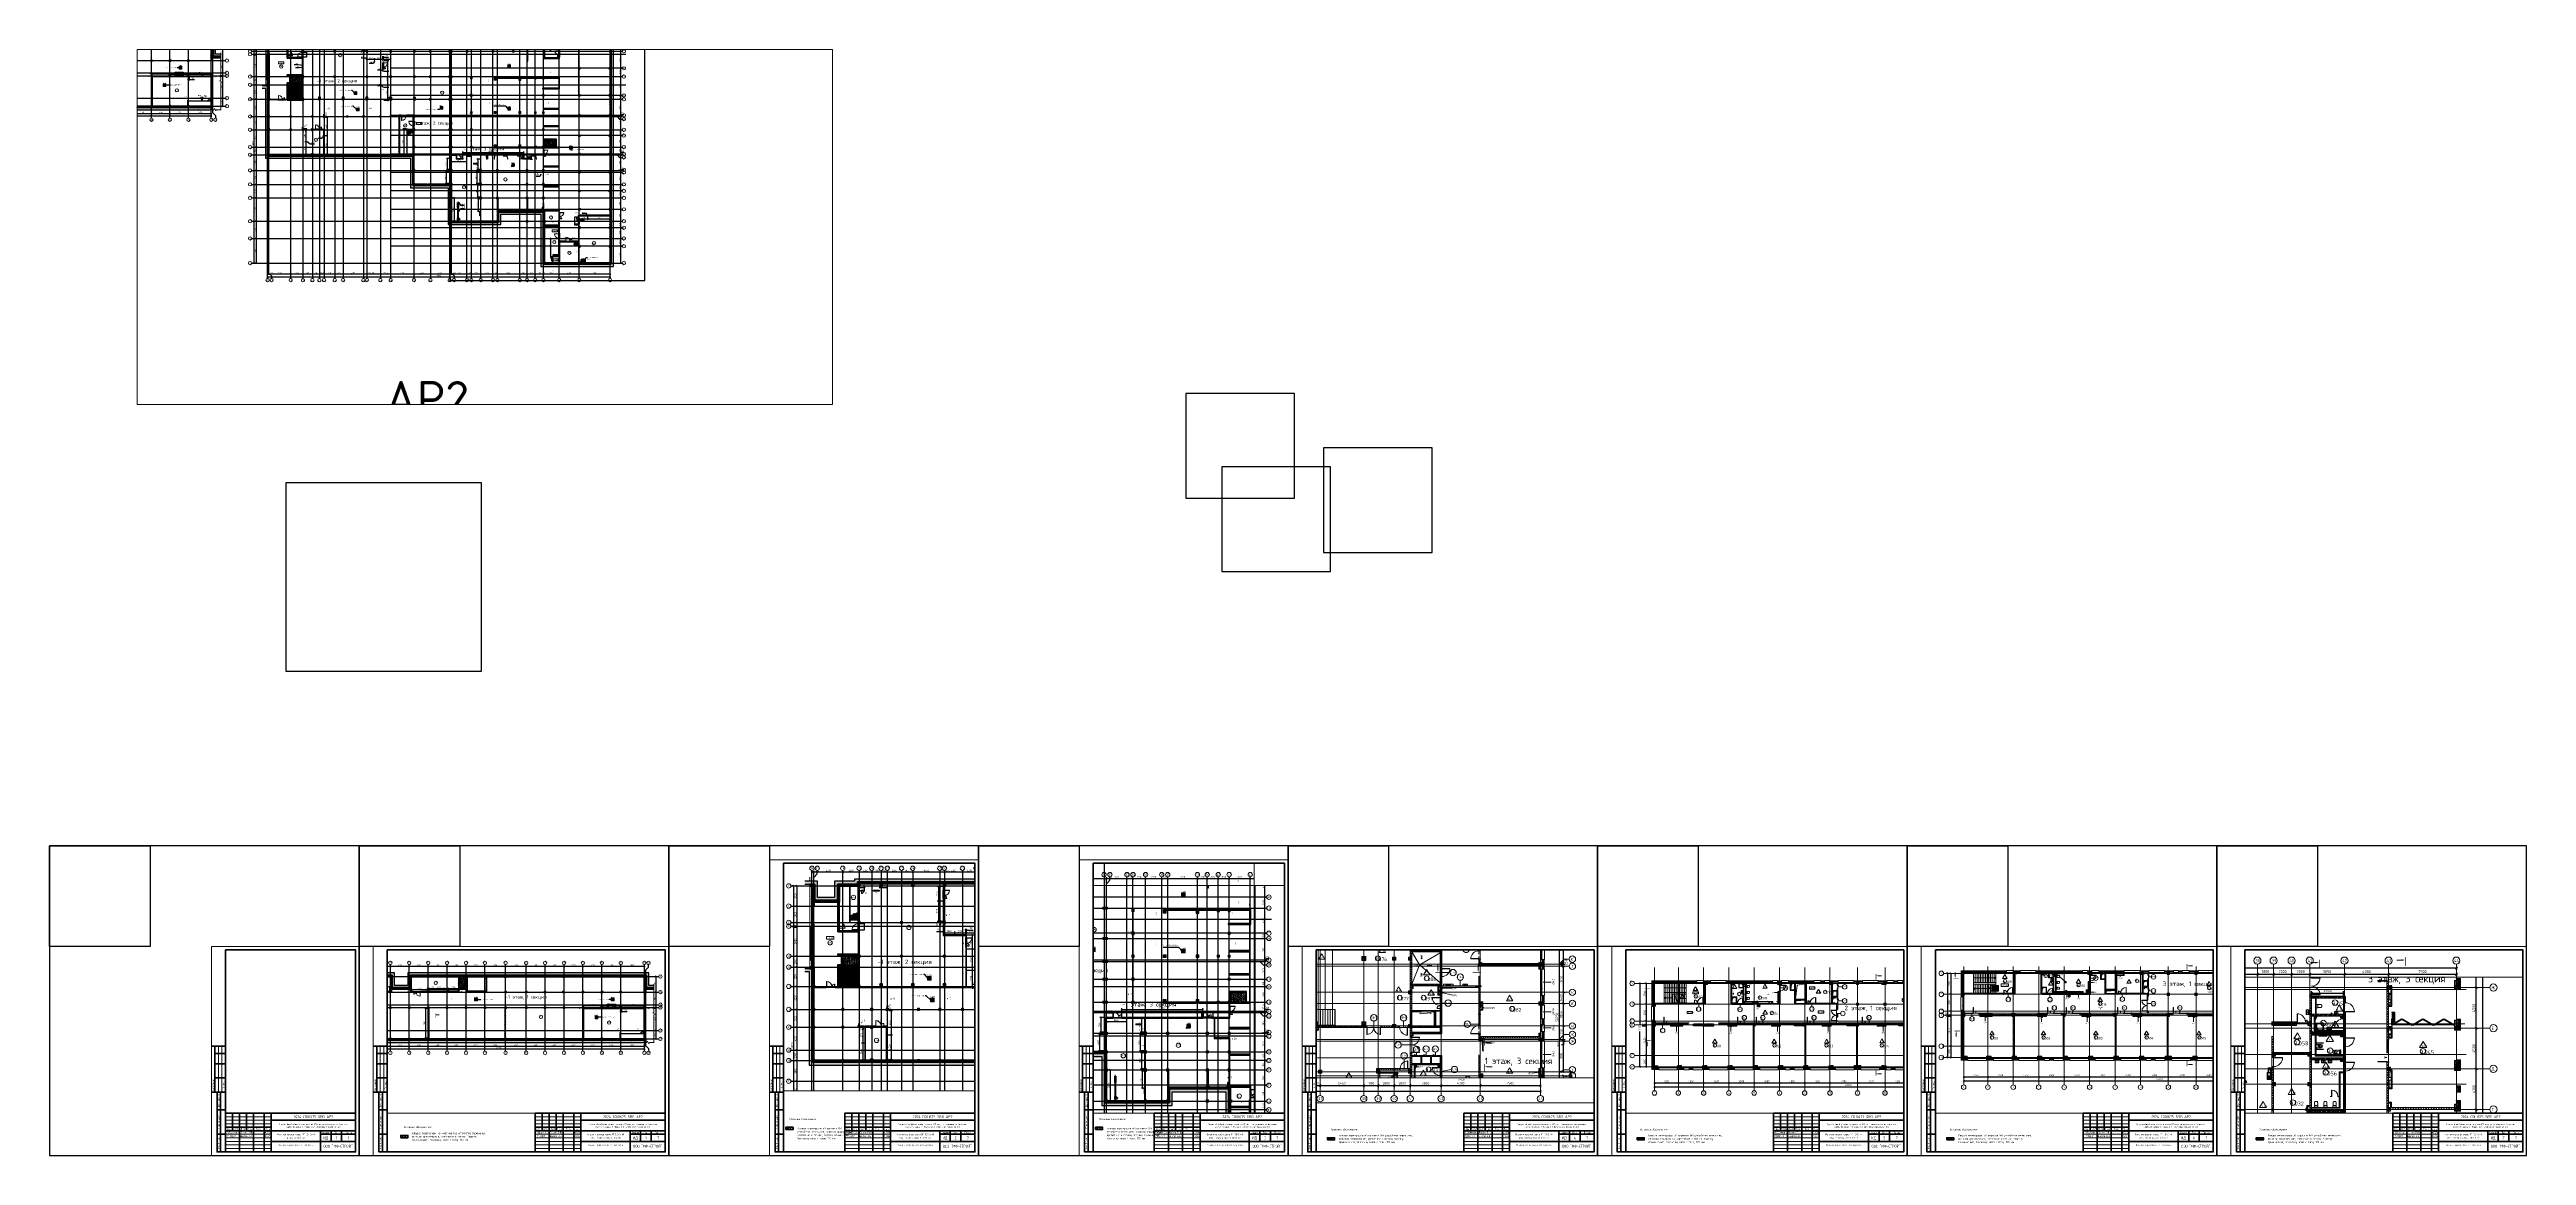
# Paper-space layout '1.3-Ст' of a CAD drawing. Header units: millimetres. Extents: x -143 to 3377, y 0 to 1571.
# The model-space entities are those that its viewports show. They can reach past a viewport. Long polylines and large blocks are cut down to what shows.
import ezdxf
from ezdxf.enums import TextEntityAlignment as Align

# ---------------------------------------------------------------- set-up
doc = ezdxf.new("R2018")
doc.units = ezdxf.units.MM
for name, pattern in [('200_ШТРИХ__ш1_п0_6_', [160, 100, -60]), ('ADSK_Линия сетки', [2500, 2000, -250, 0, -250]), ('ADSK_Невидимые', [500, 300, -200]), ('ADSK_Скрыто', [600, 300, -300]), ('Штрих короткий', [300, 150, -150])]:
    doc.linetypes.add(name, pattern=pattern)
doc.layers.get('Defpoints').update_dxf_attribs({"color": 250})
for name, color, linetype, lineweight in [('0) блоки', 6, 'Continuous', 30), ('0) кирпич', 30, 'Continuous', 60), ('0.2) Кирпич', 30, 'Continuous', 30), ('2)Фархверки', 40, 'Continuous', 30), ('2.1)Фарх 2 выполн.', 160, 'Continuous', 30), ('A-____-____-DIMS', 250, 'Continuous', 9), ('A-____-NOTE-TEXT', 250, 'Continuous', 9), ('A-ANNO-DIMS', 250, 'Continuous', 9), ('A-ANNO-NOTE', 250, 'Continuous', 9), ('A-AREA-____-IDEN', 250, 'Continuous', 9), ('A-AREA-IDEN', 250, 'Continuous', 9), ('A-DETL', 250, 'Continuous', 5), ('A-DETL-1', 250, 'Continuous', 53), ('A-DETL-2', 250, 'Continuous', 5), ('A-DETL-3', 250, 'Continuous', 13), ('A-DETL-____-OTLN', 250, 'Continuous', 5), ('A-DETL-____-THIN', 250, 'Continuous', 9), ('A-DETL-GENF', 250, 'Continuous', 9), ('A-DETL-GENF-1', 250, 'Continuous', 5), ('A-DETL-GENF-OTLN', 250, 'Continuous', 5), ('A-DOOR', 250, 'Continuous', 5), ('A-DOOR-1', 250, 'Continuous', 13), ('A-DOOR-____-HDLN', 250, 'ADSK_Невидимые', 5), ('A-DOOR-____-IDEN', 250, 'Continuous', 9), ('A-DOOR-____-MCUT', 250, 'Continuous', 5), ('A-DOOR-____-OTLN', 250, 'Continuous', 5), ('A-DOOR-FRAM', 250, 'Continuous', 5), ('A-DOOR-FRAM-MCUT', 250, 'Continuous', 5), ('A-DOOR-FRAM-OTLN', 250, 'Continuous', 5), ('A-DOOR-GLAZ-MCUT', 250, 'Continuous', 5), ('A-FLOR', 250, 'Continuous', 9), ('A-FLOR-1', 250, 'Continuous', 5), ('A-FLOR-____-IDEN', 250, 'Continuous', 9), ('A-FLOR-____-OTLN', 250, 'Continuous', 9), ('A-GENM-1', 250, 'Continuous', 5), ('A-GENM-2', 250, 'Continuous', 5), ('A-GENM-____-HDLN', 250, 'ADSK_Невидимые', 9), ('A-GENM-____-MCUT', 250, 'Continuous', 25), ('A-GENM-____-OTLN', 250, 'Continuous', 9), ('A-GENM-IDEN', 250, 'Continuous', 9), ('A-GLAZ', 250, 'Continuous', 5), ('A-GLAZ-____-IDEN', 250, 'Continuous', 9), ('A-GLAZ-____-MCUT', 250, 'Continuous', 9), ('A-GLAZ-____-OTLN', 250, 'Continuous', 5), ('A-ROOF-___-IDEN', 250, 'Continuous', 9), ('A-ROOF-____-MCUT', 250, 'Continuous', 9), ('A-ROOF-____-OTLN', 250, 'Continuous', 5), ('A-ROOF-FNSH-MCUT', 250, 'Continuous', 9), ('A-WALL', 250, 'Continuous', 9), ('A-WALL-1', 250, 'Continuous', 50), ('A-WALL-2', 250, 'Continuous', 5), ('A-WALL-3', 250, 'Continuous', 13), ('A-WALL-____-MCUT', 250, 'Continuous', 13), ('A-WALL-____-OTLN', 250, 'Continuous', 9), ('A-WALL-____-PATT', 250, 'Continuous', 13), ('A-WALL-FNSH-1', 250, 'Continuous', 5), ('A-WALL-FNSH-MCUT', 250, 'Continuous', 13), ('E-ELEC-EQPM-OTLN', 250, 'Continuous', 9), ('G-____-____-DIMS', 250, 'Continuous', 9), ('G-____-____-SYMB', 250, 'ADSK_Скрыто', 9), ('G-____-____-TEXT', 250, 'Continuous', 9), ('G-ANNO-DIMS', 250, 'Continuous', 9), ('G-ANNO-SYMB-1', 250, 'Continuous', 40), ('G-ANNO-SYMB-2', 250, 'Continuous', 20), ('G-ANNO-SYMB-3', 250, 'Continuous', 9), ('G-ANNO-TEXT', 250, 'Continuous', 9), ('G-XREF-____-OTLN', 250, 'Continuous', 9), ('I-WALL-1', 250, 'Continuous', 5), ('I-WALL-____-OTLN', 250, 'Continuous', 9), ('P-SANR-FIXT-OTLN', 250, 'Continuous', 9), ('S-COLS-1', 250, 'Continuous', 5), ('S-COLS-2', 250, 'Continuous', 5), ('S-COLS-____-MCUT', 250, 'Continuous', 25), ('S-COLS-____-OTLN', 250, 'Continuous', 9), ('S-FNDN-1', 250, 'Continuous', 5), ('S-GRID-____-IDEN', 250, 'Continuous', 9), ('S-GRID-____-OTLN', 250, 'Continuous', 9), ('S-STRS', 250, 'Continuous', 5), ('S-STRS-1', 250, 'Continuous', 5), ('S-STRS-____-MBND', 250, 'Continuous', 5), ('S-STRS-____-OTLN', 250, 'Continuous', 5), ('S-STRS-MBND', 250, 'Continuous', 5), ('КР_Отверстия_ВК', 250, 'Continuous', 30), ('КР_Отверстия_ОВ', 250, 'Continuous', 30), ('Обобщенные модели', 250, 'Continuous', 9), ('ОВ_Корр_отв_27.10.2025', 250, 'Continuous', 30), ('Оси', 250, 'Continuous', 9), ('Оси-1', 250, 'ADSK_Линия сетки', 9)]:
    doc.layers.add(name, color=color, linetype=linetype, lineweight=lineweight)
doc.layers.add('ВЭ', color=7, linetype='Continuous')
doc.styles.add('Arial Narrow', font='ARIALN.TTF', dxfattribs={"width": 0.9, "height": 150})
doc.styles.add('GOST Common', font='', dxfattribs={"width": 0.9, "height": 350})
doc.styles.add('GOST Common_1', font='', dxfattribs={"width": 0.9, "height": 250})
doc.styles.add('GOST Common_2', font='', dxfattribs={"width": 0.8, "height": 350})
doc.styles.add('ISOCPEUR', font='isocpeur.ttf', dxfattribs={"width": 0.8, "height": 100})
doc.styles.add('ISOCPEUR_1', font='isocpeur.ttf', dxfattribs={"width": 0.9, "height": 250})
doc.styles.add('ISOCPEUR_2', font='isocpeur.ttf', dxfattribs={"height": 160})
doc.styles.add('ISOCPEUR_3', font='isocpeur.ttf', dxfattribs={"height": 250})
doc.styles.add('ISOCPEUR_5', font='isocpeur.ttf', dxfattribs={"height": 8})
doc.styles.add('ISOCPEUR_6', font='isocpeur.ttf', dxfattribs={"height": 3.5})
doc.styles.add('ISOCPEUR_I', font='isocpeui.ttf', dxfattribs={"width": 0.9, "height": 12.5})
doc.styles.add('ISOCPEUR_I_1', font='ГОСТ тип А.ttf', dxfattribs={"height": 2500})
doc.styles.get("Standard").update_dxf_attribs({"font": 'ГОСТ тип А.ttf'})
doc.styles.add('СПДС', font='ГОСТ тип А.ttf', dxfattribs={"width": 0.9})
doc.styles.get('GOST Common').set_extended_font_data('GOST Common')
doc.styles.get('GOST Common_1').set_extended_font_data('GOST Common')
doc.styles.get('GOST Common_2').set_extended_font_data('GOST Common')
doc.dimstyles.new('А3', dxfattribs={"dimtxt": 333, "dimasz": 222, "dimexe": 222, "dimexo": 111, "dimgap": 111, "dimtad": 1, "dimtoh": 1, "dimdec": 0, "dimrnd": 0.0015, "dimzin": 0, "dimdsep": 46, "dimtxsty": 'Standard', "dimblk": 'OBLIQUE', "dimcen": 0, "dimclrd": 7, "dimclre": 7, "dimclrt": 7, "dimadec": 0, "dimazin": 0, "dimtfac": 1, "dimtdec": 0, "dimtofl": 0, "dimtmove": 0, "dimatfit": 3, "dimfxl": 1, "dimtolj": 1, "dimtzin": 0, "dimarcsym": 0})
pattern_1 = [(135, (12287.91, -0.0006), (-141.42136, -141.42136), [])]
pattern_2 = [(135, (1051.41, 164.685), (-14.1421, -14.1421), []), (225, (1051.41, 164.685), (14.1421, -14.1421), [])]
pattern_3 = [(45, (-1071.384, 164.685), (-14.1421, 14.1421), []), (135, (-1071.384, 164.685), (-14.1421, -14.1421), [])]
pattern_4 = [(135, (1951.41, 124.685), (-14.14214, -14.14214), []), (225, (1951.41, 124.685), (14.14214, -14.14214), [])]
pattern_5 = [(45, (-171.384, 124.685), (-14.1421, 14.1421), []), (135, (-171.384, 124.685), (-14.1421, -14.1421), [])]
pattern_6 = [(135, (1201.41, 164.685), (-14.1421, -14.1421), []), (225, (1201.41, 164.685), (14.1421, -14.1421), [])]
pattern_7 = [(45, (-921.384, 164.685), (-14.1421, 14.1421), []), (135, (-921.384, 164.685), (-14.1421, -14.1421), [])]
pattern_8 = [(135, (1751.41, 164.685), (-14.14214, -14.14214), []), (225, (1751.41, 164.685), (14.14214, -14.14214), [])]
pattern_9 = [(45, (-371.384, 164.685), (-14.1421, 14.1421), []), (135, (-371.384, 164.685), (-14.1421, -14.1421), [])]
pattern_10 = [(135, (1551.41, 164.685), (-14.14214, -14.14214), []), (225, (1551.41, 164.685), (14.14214, -14.14214), [])]
pattern_11 = [(45, (-571.384, 164.685), (-14.1421, 14.1421), []), (135, (-571.384, 164.685), (-14.1421, -14.1421), [])]
pattern_12 = [(45, (12287.9, -0.0006), (-251.4472, 251.4472), []), (45, (12287.9, 381), (-251.4472, 251.4472), [])]
pattern_13 = [(45, (12287.9, -0.0006), (-224.5064, 224.5064), []), (45, (12367.3, -0.0006), (0, 449.0128), []), (45, (12208.54, -0.0006), (0, 449.0128), [])]
pattern_14 = [(135, (12287.91, -0.0006), (-142.5612, -142.5612), []), (135, (12430.48, -0.0006), (-142.5612, -142.5612), [252.016, -50.403, 3.353, -47.05])]
pattern_15 = [(45, (12287.91, -0.0006), (-141.42136, 141.42136), []), (135, (12287.91, -0.0006), (-141.42136, -141.42136), [])]
pattern_16 = [(135, (-145249.98, -26625), (-142.5612, -142.5612), []), (135, (-145107.42, -26625), (-142.5612, -142.5612), [252.016, -50.403, 3.353, -47.05])]
pattern_17 = [(135, (-145249.98, -22125), (-142.5612, -142.5612), []), (135, (-145107.42, -22125), (-142.5612, -142.5612), [252.016, -50.403, 3.353, -47.05])]
pattern_18 = [(45, (125, 0), (-22.6274, 22.6274), [])]
pattern_19 = [(135, (-601.3, -122294.79), (-141.42136, -141.42136), [])]
pattern_20 = [(135, (1481.41, 164.685), (-14.14214, -14.14214), []), (225, (1481.41, 164.685), (14.14214, -14.14214), [])]
pattern_21 = [(45, (-641.384, 164.685), (-14.1421, 14.1421), []), (135, (-641.384, 164.685), (-14.1421, -14.1421), [])]
pattern_22 = [(45, (-601.3, -122294.8), (-251.4472, 251.4472), []), (45, (-601.3, -121913.8), (-251.4472, 251.4472), [])]
pattern_23 = [(45, (-601.3, -122294.8), (-224.5064, 224.5064), []), (45, (-521.92, -122294.8), (0, 449.0128), []), (45, (-680.67, -122294.8), (0, 449.0128), [])]
pattern_24 = [(135, (1751.41, 124.685), (-14.14214, -14.14214), []), (225, (1751.41, 124.685), (14.14214, -14.14214), [])]
pattern_25 = [(45, (-371.384, 124.685), (-14.1421, 14.1421), []), (135, (-371.384, 124.685), (-14.1421, -14.1421), [])]
pattern_26 = [(135, (-601.29, -122294.79), (-84.85281, -84.85281), []), (225, (-601.29, -122294.79), (84.85281, -84.85281), [])]
pattern_27 = [(45, (-601.29, -122294.79), (-70.71068, 70.71068), []), (135, (-601.29, -122294.79), (-70.71068, -70.71068), [])]
pattern_28 = [(135, (1776.41, 124.685), (-14.14214, -14.14214), []), (225, (1776.41, 124.685), (14.14214, -14.14214), [])]
pattern_29 = [(45, (-346.384, 124.685), (-14.1421, 14.1421), []), (135, (-346.384, 124.685), (-14.1421, -14.1421), [])]
pattern_30 = [(135, (-601.3, -122294.79), (-142.5612, -142.5612), []), (135, (-458.73, -122294.79), (-142.5612, -142.5612), [252.016, -50.403, 3.353, -47.05])]
pattern_31 = [(50, (-601.3, -122294.8), (364.3679, -31.8783), [38.1, -419.1]), (355, (-601.3, -122294.8), (-70.4859, 382.1133), [30.48, -335.28]), (100.451, (-570.93, -122297.45), (293.885, 350.2334), [32.38, -356.18]), (46.184, (-601.3, -122193.2), (542.1585, -84.0858), [57.15, -628.65]), (96.636, (-556.1, -122200.2), (474.805, 494.8554), [48.57, -534.27]), (351.184, (-601.3, -122193.2), (474.8102, 494.85), [45.72, -502.92]), (21, (-550.5, -122218.6), (303.2285, -204.5305), [38.1, -419.1]), (326, (-550.5, -122218.6), (123.6039, 368.376), [30.48, -335.28]), (71.451, (-525.22, -122235.63), (426.8341, 163.8427), [32.38, -356.18]), (37.5, (-601.29, -122294.79), (6.17665, 169.11015), [16.764, -314.452, 16.764, -323.596, -336.55]), (37.5, (-601.29, -122294.79), (6.17665, 169.11015), [-671.576, 16.764, -319.786]), (7.5, (-601.3, -122294.79), (133.63888, 200.3615), [16.764, -177.292, 16.764, -306.832, -128.27]), (7.5, (-601.3, -122294.79), (133.63888, 200.3615), [-517.652, 16.764, -111.506]), (327.5, (-714.58, -122294.79), (271.18182, -11.45836), [16.764, -110.236, 16.764, -379.476, -525.78]), (327.5, (-714.58, -122294.79), (271.18182, -11.45836), [-523.24, 16.764, -509.016]), (317.5, (-765.38, -122294.8), (296.2585, 50.85285), [16.764, -148.336, 16.764, -246.38, -373.38]), (317.5, (-765.38, -122294.8), (296.2585, 50.85285), [-428.244, 16.764, -356.616])]
pattern_32 = [(45, (-601.3, -122294.79), (-141.42136, 141.42136), []), (135, (-601.3, -122294.79), (-141.42136, -141.42136), [])]
pattern_33 = [(135, (-41050, -58375), (-142.5619, -142.5619), []), (135, (-40907.44, -58375), (-142.5619, -142.5619), [252.016, -50.403, 3.353, -47.05])]
pattern_34 = [(135, (951.411, 164.685), (-14.1421, -14.1421), []), (225, (951.411, 164.685), (14.1421, -14.1421), [])]
pattern_35 = [(45, (-1171.384, 164.685), (-14.1421, 14.1421), []), (135, (-1171.384, 164.685), (-14.1421, -14.1421), [])]
pattern_36 = [(135, (-3188.22, -259241.39), (-141.42136, -141.42136), [])]
pattern_37 = [(45, (-3188.22, -259241.4), (-251.4472, 251.4472), []), (45, (-3188.22, -258860.4), (-251.4472, 251.4472), [])]
pattern_38 = [(45, (-3188.22, -259241.4), (-224.5064, 224.5064), []), (45, (-3108.85, -259241.4), (0, 449.0128), []), (45, (-3267.6, -259241.4), (0, 449.0128), [])]
pattern_39 = [(135, (-3188.22, -259241.39), (-84.85281, -84.85281), []), (225, (-3188.22, -259241.39), (84.85281, -84.85281), [])]
pattern_40 = [(45, (-3188.22, -259241.39), (-70.71068, 70.71068), []), (135, (-3188.22, -259241.39), (-70.71068, -70.71068), [])]
pattern_41 = [(135, (-3188.22, -259241.39), (-142.5612, -142.5612), []), (135, (-3045.66, -259241.39), (-142.5612, -142.5612), [252.016, -50.403, 3.353, -47.05])]
pattern_42 = [(50, (-3188.22, -259241.4), (364.3679, -31.8783), [38.1, -419.1]), (355, (-3188.22, -259241.4), (-70.4859, 382.1133), [30.48, -335.28]), (100.451, (-3157.86, -259244.05), (293.885, 350.2334), [32.38, -356.18]), (46.184, (-3188.22, -259139.8), (542.1585, -84.0858), [57.15, -628.65]), (96.636, (-3143.04, -259146.8), (474.805, 494.8554), [48.57, -534.27]), (351.184, (-3188.2, -259139.8), (474.8102, 494.85), [45.72, -502.92]), (21, (-3137.42, -259165.2), (303.2285, -204.5305), [38.1, -419.1]), (326, (-3137.42, -259165.2), (123.6039, 368.376), [30.48, -335.28]), (71.451, (-3112.15, -259182.23), (426.8341, 163.8427), [32.38, -356.18]), (37.5, (-3188.22, -259241.39), (6.17665, 169.11015), [16.764, -314.452, 16.764, -323.596, -336.55]), (37.5, (-3188.22, -259241.39), (6.17665, 169.11015), [-671.576, 16.764, -319.786]), (7.5, (-3188.22, -259241.39), (133.63888, 200.3615), [16.764, -177.292, 16.764, -306.832, -128.27]), (7.5, (-3188.22, -259241.39), (133.63888, 200.3615), [-517.652, 16.764, -111.506]), (327.5, (-3301.51, -259241.39), (271.18182, -11.45836), [16.764, -110.236, 16.764, -379.476, -525.78]), (327.5, (-3301.51, -259241.39), (271.18182, -11.45836), [-523.24, 16.764, -509.016]), (317.5, (-3352.3, -259241.4), (296.2585, 50.85285), [16.764, -148.336, 16.764, -246.38, -373.38]), (317.5, (-3352.3, -259241.4), (296.2585, 50.85285), [-428.244, 16.764, -356.616])]
pattern_43 = [(45, (-3188.22, -259241.39), (-141.42136, 141.42136), []), (135, (-3188.22, -259241.39), (-141.42136, -141.42136), [])]
pattern_44 = [(135, (28052.9, -258555.93), (-141.42136, -141.42136), [])]
pattern_45 = [(45, (28052.9, -258555.93), (-224.5064, 224.5064), []), (45, (28132.28, -258555.93), (0, 449.0128), []), (45, (27973.53, -258555.93), (0, 449.0128), [])]
pattern_46 = [(135, (28052.9, -258555.93), (-142.5612, -142.5612), []), (135, (28195.47, -258555.93), (-142.5612, -142.5612), [252.016, -50.403, 3.353, -47.05])]
pattern_47 = [(45, (28052.9, -258555.93), (-251.4472, 251.4472), []), (45, (28052.9, -258174.93), (-251.4472, 251.4472), [])]
pattern_48 = [(45, (28052.9, -258555.93), (-141.42136, 141.42136), []), (135, (28052.9, -258555.93), (-141.42136, -141.42136), [])]
pattern_49 = [(50, (28052.9, -258555.93), (364.36793, -31.8783), [38.1, -419.1]), (355, (28052.9, -258555.93), (-70.48585, 382.1133), [30.48, -335.28]), (100.451, (28083.27, -258558.6), (293.885, 350.2334), [32.38, -356.18]), (46.184, (28052.9, -258454.33), (542.1585, -84.0858), [57.15, -628.65]), (96.636, (28098.1, -258461.34), (474.8049, 494.8554), [48.57, -534.27]), (351.184, (28052.9, -258454.33), (474.8102, 494.85), [45.72, -502.92]), (21, (28103.7, -258479.73), (303.22847, -204.53046), [38.1, -419.1]), (326, (28103.7, -258479.73), (123.6039, 368.376), [30.48, -335.28]), (71.451, (28128.97, -258496.77), (426.8341, 163.8427), [32.38, -356.18]), (37.5, (28052.9, -258555.93), (6.17665, 169.11015), [16.764, -314.452, 16.764, -323.596, -336.55]), (37.5, (28052.9, -258555.93), (6.17665, 169.11015), [-671.576, 16.764, -319.786]), (7.5, (28052.9, -258555.93), (133.63888, 200.3615), [16.764, -177.292, 16.764, -306.832, -128.27]), (7.5, (28052.9, -258555.93), (133.63888, 200.3615), [-517.652, 16.764, -111.506]), (327.5, (27939.62, -258555.93), (271.18182, -11.45836), [16.764, -110.236, 16.764, -379.476, -525.78]), (327.5, (27939.62, -258555.93), (271.18182, -11.45836), [-523.24, 16.764, -509.016]), (317.5, (27888.82, -258555.93), (296.2585, 50.85285), [16.764, -148.336, 16.764, -246.38, -373.38]), (317.5, (27888.82, -258555.93), (296.2585, 50.85285), [-428.244, 16.764, -356.616])]
pattern_50 = [(135, (10997.54, 114885.93), (-142.5612, -142.5612), []), (135, (11140.1, 114885.93), (-142.5612, -142.5612), [252.016, -50.403, 3.353, -47.05])]
pattern_51 = [(45, (10997.54, 114885.93), (-251.4472, 251.4472), []), (45, (10997.54, 115266.93), (-251.4472, 251.4472), [])]
pattern_52 = [(0, (10997.54, 114885.926), (120.968, 69.841), [80.645, -161.29]), (120, (10997.54, 114885.926), (-120.96808, 69.84086), [80.645, -161.29]), (60, (10997.54, 114885.926), (-8e-05, 139.68186), [0, -161.29, 80.645, 0])]
pattern_53 = [(135, (1701.41, 164.685), (-14.14214, -14.14214), []), (225, (1701.41, 164.685), (14.14214, -14.14214), [])]
pattern_54 = [(45, (-421.384, 164.685), (-14.1421, 14.1421), []), (135, (-421.384, 164.685), (-14.1421, -14.1421), [])]
pattern_55 = [(135, (1501.41, 124.685), (-14.14214, -14.14214), []), (225, (1501.41, 124.685), (14.14214, -14.14214), [])]
pattern_56 = [(45, (-621.384, 124.685), (-14.1421, 14.1421), []), (135, (-621.384, 124.685), (-14.1421, -14.1421), [])]
pattern_57 = [(45, (10997.537, 114885.926), (-35.35534, 35.35534), []), (135, (10997.537, 114885.926), (-35.35534, -35.35534), [])]
pattern_58 = [(270, (87137.5, 167045.9), (600, 4e-14), []), (0, (87137.5, 167045.9), (0, 600), [])]
pattern_59 = [(90, (115697.54, 147525.9), (-600, 4e-14), []), (180, (115697.54, 147525.9), (-7e-14, -600), [])]
pattern_60 = [(270, (147697.54, 167445.9), (600, 4e-14), []), (0, (147697.54, 167445.9), (0, 600), [])]
pattern_61 = [(0, (149747.1, 114960.9), (0, 600), []), (90, (149747.1, 114960.9), (-600, 4e-14), [])]
pattern_62 = [(90, (151247.5, 116890.9), (-600, 4e-14), []), (180, (151247.5, 116890.9), (-7e-14, -600), [])]
pattern_63 = [(135, (2048.911, 164.685), (-14.14214, -14.14214), []), (225, (2048.911, 164.685), (14.14214, -14.14214), [])]
pattern_64 = [(45, (-73.884, 164.685), (-14.1421, 14.1421), []), (135, (-73.884, 164.685), (-14.1421, -14.1421), [])]
pattern_65 = [(135, (10997.54, 114885.93), (-75.43415, -75.43415), [106.68, -17.78, 3.556, -17.78]), (135, (10997.54, 114961.31), (-75.43415, -75.43415), []), (50, (10997.54, 114885.93), (127.52922, -11.15758), [13.335, -146.685]), (355, (10997.54, 114885.93), (-24.66966, 133.74002), [10.668, -117.348]), (100.451, (11008.16, 114885), (102.85973, 122.58178), [11.333, -124.663]), (46.184, (10997.54, 114921.49), (189.75516, -29.43036), [20.002, -220.027]), (96.636, (11013.35, 114919.03), (166.1822, 173.1996), [17, -186.995]), (351.184, (10997.54, 114921.49), (166.18393, 173.19757), [16.002, -176.022]), (21, (11015.32, 114912.6), (106.13027, -71.58603), [13.335, -146.685]), (326, (11015.32, 114912.6), (43.26188, 128.93175), [10.668, -117.348]), (71.451, (11024.16, 114906.63), (149.39198, 57.34505), [11.333, -124.663]), (37.5, (10997.537, 114885.926), (2.162228, 59.188357), [3.353, -112.573, 3.353, -115.773, -117.792]), (37.5, (10997.537, 114885.926), (2.162228, 59.188357), [-235.052, 3.353, -114.44]), (7.5, (10997.54, 114885.926), (46.773857, 70.126152), [3.353, -64.567, 3.353, -109.906, -44.894]), (7.5, (10997.54, 114885.926), (46.773857, 70.126152), [-181.178, 3.353, -41.542]), (327.5, (10957.89, 114885.926), (94.91367, -4.010093), [3.353, -41.097, 3.353, -135.331, -184.023]), (327.5, (10957.89, 114885.926), (94.91367, -4.010093), [-183.134, 3.353, -180.67]), (317.5, (10940.11, 114885.926), (103.69057, 17.79882), [3.353, -54.432, 3.353, -88.748, -130.683]), (317.5, (10940.11, 114885.926), (103.69057, 17.79882), [-149.885, 3.353, -127.33])]
pattern_66 = [(0, (10997.537, 114885.926), (203.2, 50.8), [3.353, -149.047, 3.353, -149.047, -812.8]), (0, (10997.537, 114885.926), (203.2, 50.8), [-304.8, 3.353, -301.447, 3.353, -149.047, -355.6]), (0, (10997.537, 114885.926), (203.2, 50.8), [-762, 3.353, -98.247, 3.353, -250.647]), (120, (11073.737, 114911.326), (-145.59409, 150.576362), [3.353, -149.047, 3.353, -149.047, -812.8]), (120, (11073.737, 114911.326), (-145.59409, 150.576362), [-304.8, 3.353, -301.447, 3.353, -149.047, -355.6]), (120, (11073.737, 114911.326), (-145.59409, 150.576362), [-762, 3.353, -98.247, 3.353, -250.647]), (240, (11099.137, 115012.926), (-57.60591, -201.376362), [3.353, -149.047, 3.353, -149.047, -812.8]), (240, (11099.137, 115012.926), (-57.60591, -201.376362), [-304.8, 3.353, -301.447, 3.353, -149.047, -355.6]), (240, (11099.137, 115012.926), (-57.60591, -201.376362), [-762, 3.353, -98.247, 3.353, -250.647])]
pattern_67 = [(135, (-2722.6, 109625.46), (-142.5612, -142.5612), []), (135, (-2580.04, 109625.46), (-142.5612, -142.5612), [252.016, -50.403, 3.353, -47.05])]
pattern_68 = [(0, (-2722.6, 109625.456), (120.968, 69.841), [80.645, -161.29]), (120, (-2722.6, 109625.456), (-120.96808, 69.84086), [80.645, -161.29]), (60, (-2722.6, 109625.456), (-8e-05, 139.68186), [0, -161.29, 80.645, 0])]
pattern_69 = [(45, (-2722.6, 109625.46), (-251.4472, 251.4472), []), (45, (-2722.6, 110006.46), (-251.4472, 251.4472), [])]
pattern_70 = [(45, (-2722.6, 109625.456), (-35.35534, 35.35534), []), (135, (-2722.6, 109625.456), (-35.35534, -35.35534), [])]

# ---------------------------------------------------------------- blocks, each defined once
blk = doc.blocks.new('*U5434')
at = {"color": 4}
blk.add_lwpolyline([(-220, -220), (220, -220), (220, 220), (-220, 220)], close=True, dxfattribs=at)
at = {"color": 3}
blk.add_lwpolyline([(-220, 220), (-77, 220), (-77, 77), (-220, 77)], close=True, dxfattribs=at)
blk = doc.blocks.new('*U5435')
at = {"color": 0, "linetype": 'ByBlock', "lineweight": -2, "transparency": 16777216}
for p in [(0, 0), (440, 0), (880, 0), (1320, 0), (1760, 0), (2200, 0), (2640, 0), (3080, 0)]:
    blk.add_blockref('*U5434', p, dxfattribs=at)
blk = doc.blocks.new('*U5494')
at = {"lineweight": 0}
blk.add_lwpolyline([(-205, -5), (5, -5), (5, 292), (-205, 292)], close=True, dxfattribs=at)
at = {"color": 0, "linetype": 'Continuous', "lineweight": 50}
blk.add_lwpolyline([(-185, 287), (0, 287), (0, 0), (-185, 0)], close=True, dxfattribs=at)
at = {"lineweight": 35}
for points in [[(-185, 150), (-205, 150)], [(-200, 85), (-200, 150)], [(-185, 140), (-200, 140)], [(-185, 125), (-200, 125)], [(-185, 85), (-205, 85)], [(-185, 105), (-200, 105)], [(-185, 85), (-197, 85), (-197, 0), (-185, 0)], [(-192, 0), (-192, 85)], [(-185, 60), (-197, 60)], [(-175, 55), (-175, 30)], [(-165, 55), (-165, 0)], [(-155, 55), (-155, 30)], [(-145, 55), (-145, 0)], [(-130, 55), (-130, 0)], [(-120, 55), (-120, 0)], [(-120, 45), (0, 45)], [(-185, 25), (-197, 25)], [(-185, 35), (-120, 35)], [(-185, 30), (0, 30)], [(-120, 15), (0, 15)], [(-50, 30), (-50, 0)], [(-50, 25), (0, 25)], [(-35, 30), (-35, 15)], [(-20, 30), (-20, 15)]]:
    blk.add_lwpolyline(points, dxfattribs=at)
at = {"lineweight": 18}
for points in [[(-195, 85), (-195, 150)], [(-190, 85), (-190, 150)], [(-185, 50), (-120, 50)], [(-185, 45), (-120, 45)], [(-185, 40), (-120, 40)], [(-185, 25), (-120, 25)], [(-185, 20), (-120, 20)], [(-185, 15), (-120, 15)], [(-185, 10), (-120, 10)], [(-185, 5), (-120, 5)]]:
    blk.add_lwpolyline(points, dxfattribs=at)
at = {"lineweight": 35}
blk.add_lwpolyline([(-185, 0), (0, 0), (0, 55), (-185, 55)], close=True, dxfattribs=at)
at = {"lineweight": 0}
blk.add_lwpolyline([(0, -5), (5, -5), (5, 0)], dxfattribs=at)
at = {"lineweight": -2, "char_height": 2.5, "attachment_point": 5, "rotation": 90, "style": 'СПДС'}
for s, insert, width in [('Согласовано', (-202.5, 95), 19.991), ('Взам. инв. N', (-194.5, 72.5), 24.991), ('Гл. спец.', (-187.5, 95), 19.991), ('Подл. и дата', (-194.5, 42.5), 34.991), ('Инв. N подл.', (-194.5, 12.5), 24.991)]:
    blk.add_mtext(s, dxfattribs=dict(at, insert=insert, width=width))
at = {"insert": (-60.2, 37.2), "char_height": 2.2, "attachment_point": 5, "style": 'СПДС'}
blk.add_mtext_dynamic_manual_height_columns('Средняя общеобразовательная школа на 675 мест, расположенная на земельном\\P\\pxqc;участке по адресу: г. Москва, 2-й Нагатинский проезд, вл. 2/3', width=118.293, gutter_width=0, heights=[12.8], dxfattribs=at)
at = {"lineweight": -2, "char_height": 2.5, "style": 'СПДС'}
for s, insert, width, attachment_point in [('Разработал', (-183.1, 27.5), 17.953, 4), ('Проверил', (-183.1, 22.5), 17.953, 4), ('Изм.', (-180, 32.5), 10, 5), ('Кол.уч.', (-170, 32.5), 10, 5), ('Лист', (-160, 32.5), 10, 5), ('N док.', (-150, 32.5), 10, 5), ('Подп.', (-137.5, 32.5), 15, 5), ('Дата', (-125, 32.5), 10, 5), ('Стадия', (-42.5, 27.5), 15, 5), ('Лист', (-27.5, 27.5), 15, 5), ('Листов', (-10, 27.5), 20, 5)]:
    blk.add_mtext(s, dxfattribs=dict(at, insert=insert, width=width, attachment_point=attachment_point))
at = {"lineweight": 30, "width": 0.9, "flags": 104}
blk.add_attdef('ШАПКА', text='', height=3, dxfattribs=at).set_placement((-135, 281), align=Align.MIDDLE_CENTER)
at = {"style": 'СПДС'}
for tag, height, p in [('ШИФР_ПРОЕКТА', 4, (-60, 50)), ('НАИМЕНОВАНИЕ_ОБЪЕКТА2', 2.5, (-85, 20)), ('НАИМЕНОВАНИЕ_ЧЕРТЕЖА2', 2.5, (-85, 5)), ('НАИМЕНОВАНИЕ_ЧЕРТЕЖА1', 2.5, (-85, 10)), ('НАИМЕНОВАНИЕ_ОБЪЕКТА', 2.5, (-85, 25)), ('ОРГАНИЗАЦИЯ_РАЗРАБОТЧИК1', 4, (-25, 8.1)), ('СТАДИЯ', 4, (-42.5, 20)), ('ЛИСТ_первый', 4, (-27.5, 20)), ('ЛИСТОВ', 4, (-10, 20))]:
    blk.add_attdef(tag, text='', height=height, dxfattribs=at).set_placement(p, align=Align.MIDDLE_CENTER)
for tag, p in [('РАЗРАБОТЧИК', (-164, 27.5)), ('РУК.ГРУППЫ', (-164, 22.5))]:
    blk.add_attdef(tag, text='', height=2.5, dxfattribs=at).set_placement(p, align=Align.MIDDLE_LEFT)
at = {"style": 'СПДС', "width": 0.9}
for tag, p in [('ДАТА1', (-129.6, 26.4)), ('ДАТА2', (-129.6, 21.4))]:
    blk.add_attdef(tag, p, '', height=2.3, dxfattribs=at)
blk = doc.blocks.new('*U5496')
at = {"lineweight": 0}
blk.add_lwpolyline([(-292, -5), (5, -5), (5, 415), (-292, 415)], close=True, dxfattribs=at)
at = {"color": 0, "linetype": 'Continuous', "lineweight": 50}
blk.add_lwpolyline([(-272, 410), (0, 410), (0, 0), (-272, 0)], close=True, dxfattribs=at)
at = {"lineweight": 35}
for points in [[(-272, 150), (-292, 150)], [(-287, 85), (-287, 150)], [(-272, 140), (-287, 140)], [(-272, 125), (-287, 125)], [(-272, 85), (-292, 85)], [(-272, 105), (-287, 105)], [(-272, 85), (-284, 85), (-284, 0), (-272, 0)], [(-279, 0), (-279, 85)], [(-272, 60), (-284, 60)], [(-175, 55), (-175, 30)], [(-165, 55), (-165, 0)], [(-155, 55), (-155, 30)], [(-145, 55), (-145, 0)], [(-130, 55), (-130, 0)], [(-120, 55), (-120, 0)], [(-120, 45), (0, 45)], [(-272, 25), (-284, 25)], [(-185, 35), (-120, 35)], [(-185, 30), (0, 30)], [(-120, 15), (0, 15)], [(-50, 30), (-50, 0)], [(-50, 25), (0, 25)], [(-35, 30), (-35, 15)], [(-20, 30), (-20, 15)]]:
    blk.add_lwpolyline(points, dxfattribs=at)
at = {"lineweight": 18}
for points in [[(-282, 85), (-282, 150)], [(-277, 85), (-277, 150)], [(-185, 50), (-120, 50)], [(-185, 45), (-120, 45)], [(-185, 40), (-120, 40)], [(-185, 25), (-120, 25)], [(-185, 20), (-120, 20)], [(-185, 15), (-120, 15)], [(-185, 10), (-120, 10)], [(-185, 5), (-120, 5)]]:
    blk.add_lwpolyline(points, dxfattribs=at)
at = {"lineweight": 35}
blk.add_lwpolyline([(-185, 0), (0, 0), (0, 55), (-185, 55)], close=True, dxfattribs=at)
at = {"lineweight": 0}
blk.add_lwpolyline([(0, -5), (5, -5), (5, 0)], dxfattribs=at)
at = {"lineweight": -2, "char_height": 2.5, "attachment_point": 5, "rotation": 90, "style": 'СПДС'}
for s, insert, width in [('Согласовано', (-289.5, 95), 19.991), ('Взам. инв. N', (-281.5, 72.5), 24.991), ('Гл. спец.', (-274.5, 95), 19.991), ('Подл. и дата', (-281.5, 42.5), 34.991), ('Инв. N подл.', (-281.5, 12.5), 24.991)]:
    blk.add_mtext(s, dxfattribs=dict(at, insert=insert, width=width))
at = {"insert": (-60.2, 37.2), "char_height": 2.2, "attachment_point": 5, "style": 'СПДС'}
blk.add_mtext_dynamic_manual_height_columns('Средняя общеобразовательная школа на 675 мест, расположенная на земельном\\P\\pxqc;участке по адресу: г. Москва, 2-й Нагатинский проезд, вл. 2/3', width=118.293, gutter_width=0, heights=[12.8], dxfattribs=at)
at = {"lineweight": -2, "char_height": 2.5, "style": 'СПДС'}
for s, insert, width, attachment_point in [('Разработал', (-183.1, 27.5), 17.953, 4), ('Проверил', (-183.1, 22.5), 17.953, 4), ('Изм.', (-180, 32.5), 10, 5), ('Кол.уч.', (-170, 32.5), 10, 5), ('Лист', (-160, 32.5), 10, 5), ('N док.', (-150, 32.5), 10, 5), ('Подп.', (-137.5, 32.5), 15, 5), ('Дата', (-125, 32.5), 10, 5), ('Стадия', (-42.5, 27.5), 15, 5), ('Лист', (-27.5, 27.5), 15, 5), ('Листов', (-10, 27.5), 20, 5)]:
    blk.add_mtext(s, dxfattribs=dict(at, insert=insert, width=width, attachment_point=attachment_point))
at = {"lineweight": 30, "width": 0.9, "flags": 104}
blk.add_attdef('ШАПКА', text='', height=3, dxfattribs=at).set_placement((-135, 281), align=Align.MIDDLE_CENTER)
at = {"style": 'СПДС'}
for tag, height, p in [('ШИФР_ПРОЕКТА', 4, (-60, 50)), ('НАИМЕНОВАНИЕ_ОБЪЕКТА2', 2.5, (-85, 20)), ('НАИМЕНОВАНИЕ_ЧЕРТЕЖА2', 2.5, (-85, 5)), ('НАИМЕНОВАНИЕ_ЧЕРТЕЖА1', 2.5, (-85, 10)), ('НАИМЕНОВАНИЕ_ОБЪЕКТА', 2.5, (-85, 25)), ('ОРГАНИЗАЦИЯ_РАЗРАБОТЧИК1', 4, (-25, 8.1)), ('СТАДИЯ', 4, (-42.5, 20)), ('ЛИСТ_первый', 4, (-27.5, 20)), ('ЛИСТОВ', 4, (-10, 20))]:
    blk.add_attdef(tag, text='', height=height, dxfattribs=at).set_placement(p, align=Align.MIDDLE_CENTER)
for tag, p in [('РАЗРАБОТЧИК', (-164, 27.5)), ('РУК.ГРУППЫ', (-164, 22.5))]:
    blk.add_attdef(tag, text='', height=2.5, dxfattribs=at).set_placement(p, align=Align.MIDDLE_LEFT)
at = {"style": 'СПДС', "width": 0.9}
for tag, p in [('ДАТА1', (-129.6, 26.4)), ('ДАТА2', (-129.6, 21.4))]:
    blk.add_attdef(tag, p, '', height=2.3, dxfattribs=at)
blk = doc.blocks.new('*U5495')
at = {"lineweight": 0}
blk.add_lwpolyline([(-415, -5), (5, -5), (5, 292), (-415, 292)], close=True, dxfattribs=at)
at = {"color": 0, "linetype": 'Continuous', "lineweight": 50}
blk.add_lwpolyline([(-395, 287), (0, 287), (0, 0), (-395, 0)], close=True, dxfattribs=at)
at = {"lineweight": 35}
for points in [[(-395, 150), (-415, 150)], [(-410, 85), (-410, 150)], [(-395, 140), (-410, 140)], [(-395, 125), (-410, 125)], [(-395, 85), (-415, 85)], [(-395, 105), (-410, 105)], [(-395, 85), (-407, 85), (-407, 0), (-395, 0)], [(-402, 0), (-402, 85)], [(-395, 60), (-407, 60)], [(-175, 55), (-175, 30)], [(-165, 55), (-165, 0)], [(-155, 55), (-155, 30)], [(-145, 55), (-145, 0)], [(-130, 55), (-130, 0)], [(-120, 55), (-120, 0)], [(-120, 45), (0, 45)], [(-395, 25), (-407, 25)], [(-185, 35), (-120, 35)], [(-185, 30), (0, 30)], [(-120, 15), (0, 15)], [(-50, 30), (-50, 0)], [(-50, 25), (0, 25)], [(-35, 30), (-35, 15)], [(-20, 30), (-20, 15)]]:
    blk.add_lwpolyline(points, dxfattribs=at)
at = {"lineweight": 18}
for points in [[(-405, 85), (-405, 150)], [(-400, 85), (-400, 150)], [(-185, 50), (-120, 50)], [(-185, 45), (-120, 45)], [(-185, 40), (-120, 40)], [(-185, 25), (-120, 25)], [(-185, 20), (-120, 20)], [(-185, 15), (-120, 15)], [(-185, 10), (-120, 10)], [(-185, 5), (-120, 5)]]:
    blk.add_lwpolyline(points, dxfattribs=at)
at = {"lineweight": 35}
blk.add_lwpolyline([(-185, 0), (0, 0), (0, 55), (-185, 55)], close=True, dxfattribs=at)
at = {"lineweight": 0}
blk.add_lwpolyline([(0, -5), (5, -5), (5, 0)], dxfattribs=at)
at = {"lineweight": -2, "char_height": 2.5, "attachment_point": 5, "rotation": 90, "style": 'СПДС'}
for s, insert, width in [('Согласовано', (-412.5, 95), 19.991), ('Взам. инв. N', (-404.5, 72.5), 24.991), ('Гл. спец.', (-397.5, 95), 19.991), ('Подл. и дата', (-404.5, 42.5), 34.991), ('Инв. N подл.', (-404.5, 12.5), 24.991)]:
    blk.add_mtext(s, dxfattribs=dict(at, insert=insert, width=width))
at = {"insert": (-60.2, 37.2), "char_height": 2.2, "attachment_point": 5, "style": 'СПДС'}
blk.add_mtext_dynamic_manual_height_columns('Средняя общеобразовательная школа на 675 мест, расположенная на земельном\\P\\pxqc;участке по адресу: г. Москва, 2-й Нагатинский проезд, вл. 2/3', width=118.293, gutter_width=0, heights=[12.8], dxfattribs=at)
at = {"lineweight": -2, "char_height": 2.5, "style": 'СПДС'}
for s, insert, width, attachment_point in [('Разработал', (-183.1, 27.5), 17.953, 4), ('Проверил', (-183.1, 22.5), 17.953, 4), ('Изм.', (-180, 32.5), 10, 5), ('Кол.уч.', (-170, 32.5), 10, 5), ('Лист', (-160, 32.5), 10, 5), ('N док.', (-150, 32.5), 10, 5), ('Подп.', (-137.5, 32.5), 15, 5), ('Дата', (-125, 32.5), 10, 5), ('Стадия', (-42.5, 27.5), 15, 5), ('Лист', (-27.5, 27.5), 15, 5), ('Листов', (-10, 27.5), 20, 5)]:
    blk.add_mtext(s, dxfattribs=dict(at, insert=insert, width=width, attachment_point=attachment_point))
at = {"lineweight": 30, "width": 0.9, "flags": 104}
blk.add_attdef('ШАПКА', text='', height=3, dxfattribs=at).set_placement((-135, 281), align=Align.MIDDLE_CENTER)
at = {"style": 'СПДС'}
for tag, height, p in [('ШИФР_ПРОЕКТА', 4, (-60, 50)), ('НАИМЕНОВАНИЕ_ОБЪЕКТА2', 2.5, (-85, 20)), ('НАИМЕНОВАНИЕ_ЧЕРТЕЖА2', 2.5, (-85, 5)), ('НАИМЕНОВАНИЕ_ЧЕРТЕЖА1', 2.5, (-85, 10)), ('НАИМЕНОВАНИЕ_ОБЪЕКТА', 2.5, (-85, 25)), ('ОРГАНИЗАЦИЯ_РАЗРАБОТЧИК1', 4, (-25, 8.1)), ('СТАДИЯ', 4, (-42.5, 20)), ('ЛИСТ_первый', 4, (-27.5, 20)), ('ЛИСТОВ', 4, (-10, 20))]:
    blk.add_attdef(tag, text='', height=height, dxfattribs=at).set_placement(p, align=Align.MIDDLE_CENTER)
for tag, p in [('РАЗРАБОТЧИК', (-164, 27.5)), ('РУК.ГРУППЫ', (-164, 22.5))]:
    blk.add_attdef(tag, text='', height=2.5, dxfattribs=at).set_placement(p, align=Align.MIDDLE_LEFT)
at = {"style": 'СПДС', "width": 0.9}
for tag, p in [('ДАТА1', (-129.6, 26.4)), ('ДАТА2', (-129.6, 21.4))]:
    blk.add_attdef(tag, p, '', height=2.3, dxfattribs=at)
blk = doc.blocks.new('Разрез - Номер вида спереди_3_5 мм-32550530-АР1_Кладочный план 1 этажа С2и3')
at = {"layer": 'G-____-____-SYMB', "linetype": 'Continuous'}
for points in [[(9.8, 0.4), (9.8, -0.4), (-0.3, -0.4), (-0.3, 0.4)], [(2.2, -4.7), (3, 0), (3.8, -4.7)]]:
    blk.add_hatch(color=256, dxfattribs=at).paths.add_polyline_path(points)
at = {"layer": 'G-____-____-SYMB', "linetype": 'Continuous', "lineweight": 20}
blk.add_line((3, -3), (3, -9.7), dxfattribs=at)
blk = doc.blocks.new('Разрез - Номер вида сзади_3_5 мм-32550532-АР1_Кладочный план 1 этажа С2и3')
at = {"layer": 'G-____-____-SYMB', "linetype": 'Continuous'}
for points in [[(9.8, 0.4), (9.8, -0.4), (-0.3, -0.4), (-0.3, 0.4)], [(2.2, -4.7), (3, 0), (3.8, -4.7)]]:
    blk.add_hatch(color=256, dxfattribs=at).paths.add_polyline_path(points)
at = {"layer": 'G-____-____-SYMB', "linetype": 'Continuous', "lineweight": 20}
blk.add_line((3, -3), (3, -9.7), dxfattribs=at)
blk = doc.blocks.new('Дверь_СКБ_2Ст_Фрамуга2 - Н_ВВ-3_2500x2600h_Учебные помещения_Фрамуга слева-42054644-АР1_Маркировочный план 1 этажа С2и3')
at = {"layer": 'A-DOOR-____-OTLN'}
h = blk.add_hatch(dxfattribs=at)
h.set_pattern_fill('FP_8', color=256, style=0, pattern_type=2)
h.set_pattern_definition(pattern_2)
h.paths.add_polyline_path([(1237.5, -86.6), (1237.5, -100), (1262.5, -100), (1262.5, 100), (1237.5, 100)])
at = {"layer": 'A-DOOR-FRAM-OTLN'}
h = blk.add_hatch(dxfattribs=at)
h.set_pattern_fill('FP_9', color=256, style=0, pattern_type=2)
h.set_pattern_definition(pattern_3)
h.paths.add_polyline_path([(-1237.5, 100), (-1237.5, -100), (-1212.5, -100), (-1212.5, 100), (-1228.7, 100)])
at = {"layer": 'A-DOOR-____-MCUT'}
for p, q in [((-1187.5, 1100), (-1187.5, 100)), ((-1137.5, 1100), (-1187.5, 1100)), ((-1187.5, 100), (-1137.5, 100)), ((-1137.5, 100), (-1137.5, 1100))]:
    blk.add_line(p, q, dxfattribs=at)
at = {"layer": 'A-DOOR-FRAM-MCUT'}
for p, q in [((-1197.5, 108), (-1267.5, 108)), ((-1267.5, 108), (-1267.5, 100)), ((-1267.5, 100), (-1197.5, 100)), ((-1212.5, 100), (-1237.5, 100)), ((-1237.5, 100), (-1237.5, -100)), ((-1187.5, 100), (-1212.5, 100)), ((-1212.5, 100), (-1212.5, 20)), ((-1212.5, -100), (-1212.5, 100)), ((-1212.5, 20), (-1177.5, 20)), ((-1197.5, 20), (-1212.5, 20)), ((-1212.5, 20), (-1212.5, -100)), ((-1197.5, 100), (-1197.5, 108)), ((-1197.5, -100), (-1197.5, 20)), ((-1187.5, 60), (-1187.5, 100)), ((-1177.5, 60), (-1187.5, 60)), ((-1177.5, 20), (-1177.5, 60)), ((-187.5, 60), (-197.5, 60)), ((-197.5, 60), (-197.5, 20)), ((-197.5, 20), (-162.5, 20)), ((-187.5, 100), (-187.5, 60)), ((-162.5, 100), (-187.5, 100)), ((-177.5, 108), (-177.5, 100)), ((-107.5, 108), (-177.5, 108)), ((-177.5, 100), (-177.5, 20)), ((-177.5, 12), (-177.5, 20)), ((-107.5, 12), (-177.5, 12)), ((-62.5, 100), (-162.5, 100)), ((-162.5, 20), (-162.5, 100)), ((-162.5, 20), (-162.5, 100)), ((-62.5, 20), (-162.5, 20)), ((-117.5, 108), (-117.5, 100)), ((-47.5, 108), (-117.5, 108)), ((-117.5, 20), (-117.5, 12)), ((-117.5, 12), (-47.5, 12)), ((-107.5, 100), (-107.5, 108)), ((-107.5, 20), (-107.5, 12)), ((-62.5, 100), (-62.5, 20)), ((-47.5, 100), (-47.5, 108)), ((-47.5, 100), (-47.5, 20)), ((-47.5, 100), (1237.5, 100)), ((-47.5, 12), (-47.5, 20)), ((1237.5, 20), (-47.5, 20)), ((1292.5, 108), (1222.5, 108)), ((1222.5, 108), (1222.5, 100)), ((1222.5, 100), (1222.5, 20)), ((1222.5, 100), (1292.5, 100)), ((1237.5, 20), (1222.5, 20)), ((1222.5, 20), (1222.5, -100)), ((1237.5, 100), (1237.5, 20)), ((1262.5, 100), (1237.5, 100)), ((1237.5, 100), (1237.5, -100)), ((1237.5, -100), (1237.5, 20)), ((1262.5, -100), (1262.5, 100)), ((1292.5, 100), (1292.5, 108)), ((-1197.5, -100), (-1267.5, -100)), ((-1267.5, -100), (-1267.5, -108)), ((-1267.5, -108), (-1197.5, -108)), ((-1237.5, -100), (-1212.5, -100)), ((-1212.5, -100), (-1197.5, -100)), ((-1197.5, -108), (-1197.5, -100)), ((1222.5, -100), (1237.5, -100)), ((1292.5, -100), (1222.5, -100)), ((1222.5, -100), (1222.5, -108)), ((1222.5, -108), (1292.5, -108)), ((1237.5, -100), (1262.5, -100)), ((1292.5, -108), (1292.5, -100))]:
    blk.add_line(p, q, dxfattribs=at)
at = {"layer": 'A-DOOR-GLAZ-MCUT'}
for p, q in [((1222.5, 70), (-62.5, 70)), ((1222.5, 50), (-62.5, 50))]:
    blk.add_line(p, q, dxfattribs=at)
blk = doc.blocks.new('Дверь_СКБ_1Ст_Внутренняя1 - Н_Д-7л_670x1875h_Технический шкаф ЭОМ и СС-42409413-АР1_Маркировочный план 1 этажа С2и3')
at = {"layer": 'A-DOOR-____-OTLN'}
h = blk.add_hatch(dxfattribs=at)
h.set_pattern_fill('FP_22', color=256, style=0, pattern_type=2)
h.set_pattern_definition(pattern_4)
h.paths.add_polyline_path([(347, -40), (347, 40), (337, 40), (337, -40)])
at = {"layer": 'A-DOOR-FRAM-OTLN'}
h = blk.add_hatch(dxfattribs=at)
h.set_pattern_fill('FP_23', color=256, style=0, pattern_type=2)
h.set_pattern_definition(pattern_5)
h.paths.add_polyline_path([(-313, -40), (-313, 40), (-323, 40), (-323, -40)])
at = {"layer": 'A-DOOR-____-MCUT'}
for p, q in [((-267, 195), (-277, 157)), ((-277, 157), (302, 1)), ((312, 40), (-267, 195)), ((302, 1), (312, 40))]:
    blk.add_line(p, q, dxfattribs=at)
at = {"layer": 'A-DOOR-____-OTLN'}
blk.add_arc((312, 40), 600, 165, 180, dxfattribs=at)
at = {"layer": 'A-DOOR-FRAM-MCUT'}
for p, q in [((-313, 40), (-323, 40)), ((-323, 40), (-323, -40)), ((-288, 40), (-313, 40)), ((-313, 40), (-313, -40)), ((-313, -40), (-313, 40)), ((-288, 0), (-288, 40)), ((-278, 0), (-288, 0)), ((-278, -40), (-278, 0)), ((312, 0), (302, 0)), ((302, 0), (302, -40)), ((312, 40), (312, 0)), ((337, 40), (312, 40)), ((337, -40), (337, 40)), ((347, 40), (337, 40)), ((337, 40), (337, -40)), ((347, -40), (347, 40)), ((-323, -40), (-313, -40)), ((-313, -40), (-278, -40)), ((302, -40), (337, -40)), ((337, -40), (347, -40))]:
    blk.add_line(p, q, dxfattribs=at)
blk = doc.blocks.new('Проем_Дверь_Прямоугольный - 1350х2100h пол 130-26850107-АР1_Маркировочный план 1 этажа С2и3')
at = {"layer": 'A-DOOR-____-OTLN', "linetype": 'Штрих короткий'}
for p, q in [((675, 100), (-675, 100)), ((675, -100), (-675, -100))]:
    blk.add_line(p, q, dxfattribs=at)
blk = doc.blocks.new('Дверь_СКБ_2Ст_Внутренняя1 - Н_ВВ-10_4_2200x2600h_Фрамуга сверху  EIS 30-V7-АР1_Маркировочный план 1 этажа С2и3')
at = {"layer": 'A-DOOR-____-OTLN'}
h = blk.add_hatch(dxfattribs=at)
h.set_pattern_fill('FP_6', color=256, style=0, pattern_type=2)
h.set_pattern_definition(pattern_6)
h.paths.add_polyline_path([(1112.5, 20), (1112.5, 100), (1087.5, 100), (1087.5, -100), (1112.5, -100)])
at = {"layer": 'A-DOOR-FRAM-OTLN'}
h = blk.add_hatch(dxfattribs=at)
h.set_pattern_fill('FP_7', color=256, style=0, pattern_type=2)
h.set_pattern_definition(pattern_7)
h.paths.add_polyline_path([(-1062.5, -100), (-1062.5, 100), (-1087.5, 100), (-1087.5, -100)])
at = {"layer": 'A-DOOR-____-MCUT'}
for p, q in [((-937.5, 1050), (-937.5, 100)), ((-897.5, 1050), (-937.5, 1050)), ((-937.5, 100), (-897.5, 100)), ((-897.5, 100), (-897.5, 1050)), ((962.5, 1050), (922.5, 1050)), ((922.5, 1050), (922.5, 100)), ((922.5, 100), (962.5, 100)), ((962.5, 100), (962.5, 1050))]:
    blk.add_line(p, q, dxfattribs=at)
at = {"layer": 'A-DOOR-____-OTLN'}
for centre, start, end in [((-937.5, 100), 0, 90), ((962.5, 100), 90, 180)]:
    blk.add_arc(centre, 950, start, end, dxfattribs=at)
at = {"layer": 'A-DOOR-FRAM-MCUT'}
for p, q in [((-1047.5, 108), (-1117.5, 108)), ((-1117.5, 108), (-1117.5, 100)), ((-1117.5, 100), (-1047.5, 100)), ((-1062.5, 100), (-1087.5, 100)), ((-1087.5, 100), (-1087.5, -100)), ((-937.5, 100), (-1062.5, 100)), ((-1062.5, 100), (-1062.5, 20)), ((-1062.5, -100), (-1062.5, 100)), ((-1047.5, 100), (-1062.5, 100)), ((-1062.5, 100), (-1062.5, 99)), ((-1062.5, 99), (-1047.5, 99)), ((-1062.5, 20), (-927.5, 20)), ((-1047.5, 20), (-1062.5, 20)), ((-1062.5, 20), (-1062.5, -100)), ((-1047.5, 100), (-1047.5, 108)), ((-1047.5, 99), (-1047.5, 100)), ((-1047.5, -100), (-1047.5, 20)), ((-937.5, 60), (-937.5, 100)), ((-927.5, 60), (-937.5, 60)), ((-927.5, 20), (-927.5, 60)), ((962.5, 60), (952.5, 60)), ((952.5, 60), (952.5, 20)), ((952.5, 20), (1087.5, 20)), ((962.5, 100), (962.5, 60)), ((1087.5, 100), (962.5, 100)), ((1142.5, 108), (1072.5, 108)), ((1072.5, 108), (1072.5, 100)), ((1087.5, 100), (1072.5, 100)), ((1072.5, 100), (1072.5, 99)), ((1072.5, 100), (1142.5, 100)), ((1072.5, 99), (1087.5, 99)), ((1087.5, 20), (1072.5, 20)), ((1072.5, 20), (1072.5, -100)), ((1087.5, 20), (1087.5, 100)), ((1112.5, 100), (1087.5, 100)), ((1087.5, 100), (1087.5, -100)), ((1087.5, 99), (1087.5, 100)), ((1087.5, -100), (1087.5, 20)), ((1112.5, -100), (1112.5, 100)), ((1142.5, 100), (1142.5, 108)), ((-1047.5, -100), (-1117.5, -100)), ((-1117.5, -100), (-1117.5, -108)), ((-1117.5, -108), (-1047.5, -108)), ((-1087.5, -100), (-1062.5, -100)), ((-1062.5, -100), (-1047.5, -100)), ((-1047.5, -108), (-1047.5, -100)), ((1072.5, -100), (1087.5, -100)), ((1142.5, -100), (1072.5, -100)), ((1072.5, -100), (1072.5, -108)), ((1072.5, -108), (1142.5, -108)), ((1087.5, -100), (1112.5, -100)), ((1142.5, -108), (1142.5, -100))]:
    blk.add_line(p, q, dxfattribs=at)
blk = doc.blocks.new('Дверь_СКБ_1Ст_Внутренняя - Д-11л_1100x2100h_С_У медблока-41893199-АР1_Маркировочный план 1 этажа С2и3')
at = {"layer": 'A-DOOR-____-OTLN'}
h = blk.add_hatch(dxfattribs=at)
h.set_pattern_fill('FP_14', color=256, style=0, pattern_type=2)
h.set_pattern_definition(pattern_8)
h.paths.add_polyline_path([(537.5, 47.6), (537.5, -100), (562.5, -99.8), (562.5, 100), (537.5, 100)])
at = {"layer": 'A-DOOR-FRAM-OTLN'}
h = blk.add_hatch(dxfattribs=at)
h.set_pattern_fill('FP_15', color=256, style=0, pattern_type=2)
h.set_pattern_definition(pattern_9)
h.paths.add_polyline_path([(-537.5, 100), (-536.7, -100), (-512.5, -100), (-512.5, 100), (-536.7, 100)])
at = {"layer": 'A-DOOR-____-MCUT'}
for p, q in [((512.5, 1100), (472.5, 1100)), ((472.5, 1100), (472.5, 100)), ((472.5, 100), (512.5, 100)), ((512.5, 100), (512.5, 1100))]:
    blk.add_line(p, q, dxfattribs=at)
at = {"layer": 'A-DOOR-____-OTLN'}
blk.add_arc((512.5, 100), 1000, 90, 180, dxfattribs=at)
at = {"layer": 'A-DOOR-FRAM-MCUT'}
for p, q in [((-497.5, 108), (-567.5, 108)), ((-567.5, 108), (-567.5, 100)), ((-567.5, 100), (-497.5, 100)), ((-512.5, 100), (-537.5, 100)), ((-537.5, 100), (-537.5, -100)), ((-487.5, 100), (-512.5, 100)), ((-512.5, 100), (-512.5, 20)), ((-512.5, -100), (-512.5, 100)), ((-497.5, 100), (-512.5, 100)), ((-512.5, 100), (-512.5, 99)), ((-512.5, 99), (-497.5, 99)), ((-512.5, 20), (-477.5, 20)), ((-497.5, 20), (-512.5, 20)), ((-512.5, 20), (-512.5, -100)), ((-497.5, 100), (-497.5, 108)), ((-497.5, 99), (-497.5, 100)), ((-497.5, -100), (-497.5, 20)), ((-487.5, 60), (-487.5, 100)), ((-477.5, 60), (-487.5, 60)), ((-477.5, 20), (-477.5, 60)), ((512.5, 60), (502.5, 60)), ((502.5, 60), (502.5, 20)), ((502.5, 20), (537.5, 20)), ((512.5, 100), (512.5, 60)), ((537.5, 100), (512.5, 100)), ((592.5, 108), (522.5, 108)), ((522.5, 108), (522.5, 100)), ((537.5, 100), (522.5, 100)), ((522.5, 100), (522.5, 99)), ((522.5, 100), (592.5, 100)), ((522.5, 99), (537.5, 99)), ((537.5, 20), (522.5, 20)), ((522.5, 20), (522.5, -100)), ((537.5, 20), (537.5, 100)), ((562.5, 100), (537.5, 100)), ((537.5, 100), (537.5, -100)), ((537.5, 99), (537.5, 100)), ((537.5, -100), (537.5, 20)), ((562.5, -100), (562.5, 100)), ((592.5, 100), (592.5, 108)), ((-497.5, -100), (-567.5, -100)), ((-567.5, -100), (-567.5, -108)), ((-567.5, -108), (-497.5, -108)), ((-537.5, -100), (-512.5, -100)), ((-512.5, -100), (-497.5, -100)), ((-497.5, -108), (-497.5, -100)), ((522.5, -100), (537.5, -100)), ((592.5, -100), (522.5, -100)), ((522.5, -100), (522.5, -108)), ((522.5, -108), (592.5, -108)), ((537.5, -100), (562.5, -100)), ((592.5, -108), (592.5, -100))]:
    blk.add_line(p, q, dxfattribs=at)
blk = doc.blocks.new('Дверь_СКБ_1Ст_Внутренняя - Д-20л_1050x2100h_Комната охраны-41867163-АР1_Маркировочный план 1 этажа С2и3')
at = {"layer": 'A-DOOR-____-OTLN'}
h = blk.add_hatch(dxfattribs=at)
h.set_pattern_fill('FP_26', color=256, style=0, pattern_type=2)
h.set_pattern_definition([(135, (1776.41, 164.685), (-14.14214, -14.14214), []), (225, (1776.41, 164.685), (14.14214, -14.14214), [])])
h.paths.add_polyline_path([(537.5, -100), (537.5, 100), (512.5, 100), (512.5, -100)])
at = {"layer": 'A-DOOR-FRAM-OTLN'}
h = blk.add_hatch(dxfattribs=at)
h.set_pattern_fill('FP_27', color=256, style=0, pattern_type=2)
h.set_pattern_definition([(45, (-346.384, 164.685), (-14.1421, 14.1421), []), (135, (-346.384, 164.685), (-14.1421, -14.1421), [])])
h.paths.add_polyline_path([(-512.5, -100), (-487.5, -100), (-487.5, 100), (-512.5, 100), (-512.5, -95.5)])
at = {"layer": 'A-DOOR-____-MCUT'}
for p, q in [((487.5, 1050), (447.5, 1050)), ((447.5, 1050), (447.5, 100)), ((447.5, 100), (487.5, 100)), ((487.5, 100), (487.5, 1050))]:
    blk.add_line(p, q, dxfattribs=at)
at = {"layer": 'A-DOOR-____-OTLN'}
blk.add_arc((487.5, 100), 950, 90, 180, dxfattribs=at)
at = {"layer": 'A-DOOR-FRAM-MCUT'}
for p, q in [((-472.5, 108), (-542.5, 108)), ((-542.5, 108), (-542.5, 100)), ((-542.5, 100), (-472.5, 100)), ((-487.5, 100), (-512.5, 100)), ((-512.5, 100), (-512.5, -100)), ((-462.5, 100), (-487.5, 100)), ((-487.5, 100), (-487.5, 20)), ((-487.5, -100), (-487.5, 100)), ((-472.5, 100), (-487.5, 100)), ((-487.5, 100), (-487.5, 99)), ((-487.5, 99), (-472.5, 99)), ((-487.5, 20), (-452.5, 20)), ((-472.5, 20), (-487.5, 20)), ((-487.5, 20), (-487.5, -100)), ((-472.5, 100), (-472.5, 108)), ((-472.5, 99), (-472.5, 100)), ((-472.5, -100), (-472.5, 20)), ((-462.5, 60), (-462.5, 100)), ((-452.5, 60), (-462.5, 60)), ((-452.5, 20), (-452.5, 60)), ((487.5, 60), (477.5, 60)), ((477.5, 60), (477.5, 20)), ((477.5, 20), (512.5, 20)), ((487.5, 100), (487.5, 60)), ((512.5, 100), (487.5, 100)), ((567.5, 108), (497.5, 108)), ((497.5, 108), (497.5, 100)), ((512.5, 100), (497.5, 100)), ((497.5, 100), (497.5, 99)), ((497.5, 100), (567.5, 100)), ((497.5, 99), (512.5, 99)), ((512.5, 20), (497.5, 20)), ((497.5, 20), (497.5, -100)), ((512.5, 20), (512.5, 100)), ((537.5, 100), (512.5, 100)), ((512.5, 100), (512.5, -100)), ((512.5, 99), (512.5, 100)), ((512.5, -100), (512.5, 20)), ((537.5, -100), (537.5, 100)), ((567.5, 100), (567.5, 108)), ((-472.5, -100), (-542.5, -100)), ((-542.5, -100), (-542.5, -108)), ((-542.5, -108), (-472.5, -108)), ((-512.5, -100), (-487.5, -100)), ((-487.5, -100), (-472.5, -100)), ((-472.5, -108), (-472.5, -100)), ((497.5, -100), (512.5, -100)), ((567.5, -100), (497.5, -100)), ((497.5, -100), (497.5, -108)), ((497.5, -108), (567.5, -108)), ((512.5, -100), (537.5, -100)), ((567.5, -108), (567.5, -100))]:
    blk.add_line(p, q, dxfattribs=at)
blk = doc.blocks.new('Дверь_СКБ_2Ст_Внутренняя1 - Н_Д-6л_1500x2100h_Лифтовой холл _зона безопасности МГН_-42057417-АР1_Маркировочный план 1 этажа С2и3')
at = {"layer": 'A-DOOR-____-OTLN'}
h = blk.add_hatch(dxfattribs=at)
h.set_pattern_fill('FP_50', color=256, style=0, pattern_type=2)
h.set_pattern_definition(pattern_10)
h.paths.add_polyline_path([(737.5, 100), (737.5, -100), (762.5, -100), (762.5, 100)])
at = {"layer": 'A-DOOR-FRAM-OTLN'}
h = blk.add_hatch(dxfattribs=at)
h.set_pattern_fill('FP_51', color=256, style=0, pattern_type=2)
h.set_pattern_definition(pattern_11)
h.paths.add_polyline_path([(-737.5, 100), (-737.5, -100), (-712.5, -100), (-712.5, 100)])
at = {"layer": 'A-DOOR-____-MCUT'}
for p, q in [((-687.5, 500), (-687.5, 100)), ((-647.5, 500), (-687.5, 500)), ((-687.5, 100), (-647.5, 100)), ((-647.5, 100), (-647.5, 500)), ((712.5, 1100), (672.5, 1100)), ((672.5, 1100), (672.5, 100)), ((672.5, 100), (712.5, 100)), ((712.5, 100), (712.5, 1100))]:
    blk.add_line(p, q, dxfattribs=at)
at = {"layer": 'A-DOOR-____-OTLN'}
for centre, radius, start, end in [((-687.5, 100), 400, 0, 90), ((712.5, 100), 1000, 90, 180)]:
    blk.add_arc(centre, radius, start, end, dxfattribs=at)
at = {"layer": 'A-DOOR-FRAM-MCUT'}
for p, q in [((-697.5, 108), (-767.5, 108)), ((-767.5, 108), (-767.5, 100)), ((-767.5, 100), (-697.5, 100)), ((-712.5, 100), (-737.5, 100)), ((-737.5, 100), (-737.5, -100)), ((-687.5, 100), (-712.5, 100)), ((-712.5, 100), (-712.5, 20)), ((-712.5, -100), (-712.5, 100)), ((-697.5, 100), (-712.5, 100)), ((-712.5, 100), (-712.5, 99)), ((-712.5, 99), (-697.5, 99)), ((-712.5, 20), (-677.5, 20)), ((-697.5, 20), (-712.5, 20)), ((-712.5, 20), (-712.5, -100)), ((-697.5, 100), (-697.5, 108)), ((-697.5, 99), (-697.5, 100)), ((-697.5, -100), (-697.5, 20)), ((-687.5, 60), (-687.5, 100)), ((-677.5, 60), (-687.5, 60)), ((-677.5, 20), (-677.5, 60)), ((712.5, 60), (702.5, 60)), ((702.5, 60), (702.5, 20)), ((702.5, 20), (737.5, 20)), ((712.5, 100), (712.5, 60)), ((737.5, 100), (712.5, 100)), ((792.5, 108), (722.5, 108)), ((722.5, 108), (722.5, 100)), ((737.5, 100), (722.5, 100)), ((722.5, 100), (722.5, 99)), ((722.5, 100), (792.5, 100)), ((722.5, 99), (737.5, 99)), ((737.5, 20), (722.5, 20)), ((722.5, 20), (722.5, -100)), ((737.5, 20), (737.5, 100)), ((762.5, 100), (737.5, 100)), ((737.5, 100), (737.5, -100)), ((737.5, 99), (737.5, 100)), ((737.5, -100), (737.5, 20)), ((762.5, -100), (762.5, 100)), ((792.5, 100), (792.5, 108)), ((-697.5, -100), (-767.5, -100)), ((-767.5, -100), (-767.5, -108)), ((-767.5, -108), (-697.5, -108)), ((-737.5, -100), (-712.5, -100)), ((-712.5, -100), (-697.5, -100)), ((-697.5, -108), (-697.5, -100)), ((722.5, -100), (737.5, -100)), ((792.5, -100), (722.5, -100)), ((722.5, -100), (722.5, -108)), ((722.5, -108), (792.5, -108)), ((737.5, -100), (762.5, -100)), ((792.5, -108), (792.5, -100))]:
    blk.add_line(p, q, dxfattribs=at)
blk = doc.blocks.new('Дверь_СКБ_1Ст - Д-4п_1100x2100h_С_У персонала_ ПУИ-36419935-АР1_Маркировочный план 1 этажа С2и3')
at = {"layer": 'A-DOOR-____-OTLN'}
h = blk.add_hatch(dxfattribs=at)
h.set_pattern_fill('FP_14', color=256, style=0, pattern_type=2)
h.set_pattern_definition(pattern_8)
h.paths.add_polyline_path([(562.5, 100), (537.5, 100), (537.5, 20), (562.5, 20)])
at = {"layer": 'A-DOOR-FRAM-OTLN'}
h = blk.add_hatch(dxfattribs=at)
h.set_pattern_fill('FP_15', color=256, style=0, pattern_type=2)
h.set_pattern_definition(pattern_9)
h.paths.add_polyline_path([(-512.5, 100), (-537.5, 100), (-537.5, 20), (-512.5, 20), (-512.5, 97.5)])
at = {"layer": 'A-DOOR-____-MCUT'}
for p, q in [((-487.5, 1100), (-487.5, 100)), ((-447.5, 1100), (-487.5, 1100)), ((-487.5, 100), (-447.5, 100)), ((-447.5, 100), (-447.5, 1100))]:
    blk.add_line(p, q, dxfattribs=at)
at = {"layer": 'A-DOOR-____-OTLN'}
blk.add_arc((-487.5, 100), 1000, 360, 90, dxfattribs=at)
at = {"layer": 'A-DOOR-FRAM-MCUT'}
for p, q in [((-512.5, 100), (-537.5, 100)), ((-537.5, 100), (-537.5, 20)), ((-537.5, 20), (-512.5, 20)), ((-487.5, 100), (-512.5, 100)), ((-512.5, 100), (-512.5, 20)), ((-512.5, 20), (-512.5, 100)), ((-512.5, 20), (-477.5, 20)), ((-487.5, 60), (-487.5, 100)), ((-477.5, 60), (-487.5, 60)), ((-477.5, 20), (-477.5, 60)), ((512.5, 60), (502.5, 60)), ((502.5, 60), (502.5, 20)), ((502.5, 20), (537.5, 20)), ((512.5, 100), (512.5, 60)), ((537.5, 100), (512.5, 100)), ((537.5, 20), (537.5, 100)), ((562.5, 100), (537.5, 100)), ((537.5, 100), (537.5, 20)), ((537.5, 20), (562.5, 20)), ((562.5, 20), (562.5, 100))]:
    blk.add_line(p, q, dxfattribs=at)
blk = doc.blocks.new('ТП-104 - ТП-104_110-150VSDs-28716108-АР1_Маркировочный план 1 этажа С2и3')
at = {"layer": 'P-SANR-FIXT-OTLN', "lineweight": 5}
for p, q in [((74, 74), (-74, 74)), ((-74, 74), (-74, -74)), ((74, -74), (74, 74)), ((-74, -74), (74, -74))]:
    blk.add_line(p, q, dxfattribs=at)
blk = doc.blocks.new('Дверь_СКБ_2Ст_Внутренняя1 - Н_ВВ-7_2000x2600h_Фрамуга сверху-V35-АР1_Маркировочный план 1 этажа С2и3')
at = {"layer": 'A-DOOR-____-OTLN'}
h = blk.add_hatch(dxfattribs=at)
h.set_pattern_fill('FP_17', color=256, style=0, pattern_type=2)
h.set_pattern_definition([(135, (1301.41, 164.685), (-14.1421, -14.1421), []), (225, (1301.41, 164.685), (14.1421, -14.1421), [])])
h.paths.add_polyline_path([(987, 100), (987, -100), (1012, -100), (1012, 100)])
at = {"layer": 'A-DOOR-FRAM-OTLN'}
h = blk.add_hatch(dxfattribs=at)
h.set_pattern_fill('FP_18', color=256, style=0, pattern_type=2)
h.set_pattern_definition([(45, (-821.384, 164.685), (-14.1421, 14.1421), []), (135, (-821.384, 164.685), (-14.1421, -14.1421), [])])
h.paths.add_polyline_path([(-988, 100), (-988, -100), (-963, -100), (-963, 100)])
at = {"layer": 'A-DOOR-____-MCUT'}
for p, q in [((-838, 950), (-838, 100)), ((-798, 950), (-838, 950)), ((-838, 100), (-798, 100)), ((-798, 100), (-798, 950)), ((862, 950), (822, 950)), ((822, 950), (822, 100)), ((822, 100), (862, 100)), ((862, 100), (862, 950))]:
    blk.add_line(p, q, dxfattribs=at)
at = {"layer": 'A-DOOR-____-OTLN'}
for centre, start, end in [((-838, 100), 0, 90), ((862, 100), 90, 180)]:
    blk.add_arc(centre, 850, start, end, dxfattribs=at)
at = {"layer": 'A-DOOR-FRAM-MCUT'}
for p, q in [((-948, 108), (-1018, 108)), ((-1018, 108), (-1018, 100)), ((-1018, 100), (-948, 100)), ((-963, 100), (-988, 100)), ((-988, 100), (-988, -100)), ((-838, 100), (-963, 100)), ((-963, 100), (-963, 20)), ((-963, -100), (-963, 100)), ((-948, 100), (-963, 100)), ((-963, 100), (-963, 99)), ((-963, 99), (-948, 99)), ((-963, 20), (-828, 20)), ((-948, 20), (-963, 20)), ((-963, 20), (-963, -100)), ((-948, 100), (-948, 108)), ((-948, 99), (-948, 100)), ((-948, -100), (-948, 20)), ((-838, 60), (-838, 100)), ((-828, 60), (-838, 60)), ((-828, 20), (-828, 60)), ((862, 60), (852, 60)), ((852, 60), (852, 20)), ((852, 20), (987, 20)), ((862, 100), (862, 60)), ((987, 100), (862, 100)), ((1042, 108), (972, 108)), ((972, 108), (972, 100)), ((987, 100), (972, 100)), ((972, 100), (972, 99)), ((972, 100), (1042, 100)), ((972, 99), (987, 99)), ((987, 20), (972, 20)), ((972, 20), (972, -100)), ((987, 20), (987, 100)), ((1012, 100), (987, 100)), ((987, 100), (987, -100)), ((987, 99), (987, 100)), ((987, -100), (987, 20)), ((1012, -100), (1012, 100)), ((1042, 100), (1042, 108)), ((-948, -100), (-1018, -100)), ((-1018, -100), (-1018, -108)), ((-1018, -108), (-948, -108)), ((-988, -100), (-963, -100)), ((-963, -100), (-948, -100)), ((-948, -108), (-948, -100)), ((972, -100), (987, -100)), ((1042, -100), (972, -100)), ((972, -100), (972, -108)), ((972, -108), (1042, -108)), ((987, -100), (1012, -100)), ((1042, -108), (1042, -100))]:
    blk.add_line(p, q, dxfattribs=at)
blk = doc.blocks.new('Окно_СКБ_1Ст1 - 120_Окно_СКБ_1Ст_900_ОК6Л-V43-АР1_Маркировочный план 1 этажа С2и3')
at = {"layer": 'A-GLAZ-____-MCUT'}
for p, q in [((-450, -195), (-450, -125)), ((-450, -125), (-380, -125)), ((-380, -195), (-450, -195)), ((-380, -195), (-400, -195)), ((-400, -195), (-400, -205)), ((-400, -205), (400, -205)), ((400, -205), (-400, -205)), ((-380, -125), (-380, -195)), ((380, -155), (-380, -155)), ((-380, -155), (-380, -195)), ((-330, -205), (-330, -155)), ((330, -205), (330, -155)), ((380, -195), (380, -125)), ((380, -125), (450, -125)), ((380, -195), (380, -155)), ((450, -195), (380, -195)), ((400, -195), (380, -195)), ((400, -205), (400, -195)), ((450, -125), (450, -195))]:
    blk.add_line(p, q, dxfattribs=at)
at = {"layer": 'A-GLAZ-____-MCUT', "lineweight": 5}
for p, q in [((-330, -175), (330, -175)), ((330, -185), (-330, -185))]:
    blk.add_line(p, q, dxfattribs=at)
at = {"layer": 'A-GLAZ-____-OTLN'}
for p, q in [((-450, -195), (-400, -195)), ((400, -195), (450, -195))]:
    blk.add_line(p, q, dxfattribs=at)
blk = doc.blocks.new('WNW_Отлив1 - Отлив_металлический 2-28596055-АР1_Маркировочный план 1 этажа С2и3')
at = {"layer": 'A-GLAZ-____-OTLN'}
for p, q in [((450, 320), (-450, 320)), ((-450, 320), (-450, 270)), ((450, 270), (450, 320))]:
    blk.add_line(p, q, dxfattribs=at)
blk = doc.blocks.new('Окно_СКБ_2Ст1 - Окно_СКБ_2Ст 3300_ОК2-V44-АР1_Маркировочный план 1 этажа С2и3')
at = {"layer": 'A-GLAZ-____-MCUT'}
for p, q in [((-1650, -195), (-1650, -125)), ((-1650, -125), (-1580, -125)), ((-1580, -195), (-1650, -195)), ((-1580, -125), (-1580, -195)), ((750, -195), (750, -125)), ((750, -125), (820, -125)), ((820, -195), (750, -195)), ((820, -195), (800, -195)), ((800, -195), (800, -205)), ((800, -205), (1600, -205)), ((1600, -205), (800, -205)), ((820, -125), (820, -195)), ((1580, -155), (820, -155)), ((820, -155), (820, -195)), ((870, -205), (870, -155)), ((1530, -205), (1530, -155)), ((1580, -195), (1580, -125)), ((1580, -125), (1650, -125)), ((1580, -195), (1580, -155)), ((1650, -195), (1580, -195)), ((1600, -195), (1580, -195)), ((1600, -205), (1600, -195)), ((1650, -125), (1650, -195))]:
    blk.add_line(p, q, dxfattribs=at)
at = {"layer": 'A-GLAZ-____-MCUT', "lineweight": 5}
for p, q in [((750, -155), (-1580, -155)), ((750, -165), (-1580, -165)), ((870, -175), (1530, -175)), ((1530, -185), (870, -185))]:
    blk.add_line(p, q, dxfattribs=at)
at = {"layer": 'A-GLAZ-____-OTLN'}
for p, q in [((-1650, -195), (800, -195)), ((1600, -195), (1650, -195))]:
    blk.add_line(p, q, dxfattribs=at)
blk = doc.blocks.new('WNW_Отлив1 - Отлив_металлический 2-28598290-АР1_Маркировочный план 1 этажа С2и3')
at = {"layer": 'A-GLAZ-____-OTLN'}
for p, q in [((1650, 320), (-1650, 320)), ((-1650, 320), (-1650, 270)), ((1650, 270), (1650, 320))]:
    blk.add_line(p, q, dxfattribs=at)
blk = doc.blocks.new('Окно_СКБ_1Ст1 - 120_Окно_СКБ_1Ст_900_ОК6Л-V45-АР1_Маркировочный план 1 этажа С2и3')
at = {"layer": 'A-GLAZ-____-MCUT'}
for p, q in [((-450, -195), (-450, -125)), ((-450, -125), (-380, -125)), ((-380, -195), (-450, -195)), ((-380, -195), (-400, -195)), ((-400, -195), (-400, -205)), ((-400, -205), (400, -205)), ((400, -205), (-400, -205)), ((-380, -125), (-380, -195)), ((380, -155), (-380, -155)), ((-380, -155), (-380, -195)), ((-330, -205), (-330, -155)), ((330, -205), (330, -155)), ((380, -195), (380, -125)), ((380, -125), (450, -125)), ((380, -195), (380, -155)), ((450, -195), (380, -195)), ((400, -195), (380, -195)), ((400, -205), (400, -195)), ((450, -125), (450, -195))]:
    blk.add_line(p, q, dxfattribs=at)
at = {"layer": 'A-GLAZ-____-MCUT', "lineweight": 5}
for p, q in [((-330, -175), (330, -175)), ((330, -185), (-330, -185))]:
    blk.add_line(p, q, dxfattribs=at)
at = {"layer": 'A-GLAZ-____-OTLN'}
for p, q in [((-450, -195), (-400, -195)), ((400, -195), (450, -195))]:
    blk.add_line(p, q, dxfattribs=at)
blk = doc.blocks.new('Окно_СКБ_1Ст1 - 120_Окно_СКБ_1Ст_1700_ОК19Л-V46-АР1_Маркировочный план 1 этажа С2и3')
at = {"layer": 'A-GLAZ-____-MCUT'}
for p, q in [((-850, -195), (-850, -125)), ((-850, -125), (-780, -125)), ((-780, -195), (-850, -195)), ((-780, -125), (-780, -195)), ((780, -195), (780, -125)), ((780, -125), (850, -125)), ((850, -195), (780, -195)), ((850, -125), (850, -195))]:
    blk.add_line(p, q, dxfattribs=at)
at = {"layer": 'A-GLAZ-____-MCUT', "lineweight": 5}
for p, q in [((780, -155), (-780, -155)), ((780, -165), (-780, -165))]:
    blk.add_line(p, q, dxfattribs=at)
at = {"layer": 'A-GLAZ-____-OTLN'}
blk.add_line((-850, -195), (850, -195), dxfattribs=at)
blk = doc.blocks.new('WNW_Отлив1 - Отлив_металлический 2-28595994-АР1_Маркировочный план 1 этажа С2и3')
at = {"layer": 'A-GLAZ-____-OTLN'}
for p, q in [((850, 320), (-850, 320)), ((-850, 320), (-850, 270)), ((850, 270), (850, 320))]:
    blk.add_line(p, q, dxfattribs=at)
blk = doc.blocks.new('Окно_СКБ_2Ст1 - Окно_СКБ_2Ст 3300_ОК2-29018964-АР1_Маркировочный план 1 этажа С2и3')
at = {"layer": 'A-GLAZ-____-MCUT'}
for p, q in [((-1650, -195), (-1650, -125)), ((-1650, -125), (-1580, -125)), ((-1580, -195), (-1650, -195)), ((-1580, -125), (-1580, -195)), ((750, -195), (750, -125)), ((750, -125), (820, -125)), ((820, -195), (750, -195)), ((820, -195), (800, -195)), ((800, -195), (800, -205)), ((800, -205), (1600, -205)), ((1600, -205), (800, -205)), ((820, -125), (820, -195)), ((1580, -155), (820, -155)), ((820, -155), (820, -195)), ((870, -205), (870, -155)), ((1530, -205), (1530, -155)), ((1580, -195), (1580, -125)), ((1580, -125), (1650, -125)), ((1580, -195), (1580, -155)), ((1650, -195), (1580, -195)), ((1600, -195), (1580, -195)), ((1600, -205), (1600, -195)), ((1650, -125), (1650, -195))]:
    blk.add_line(p, q, dxfattribs=at)
at = {"layer": 'A-GLAZ-____-MCUT', "lineweight": 5}
for p, q in [((750, -155), (-1580, -155)), ((750, -165), (-1580, -165)), ((870, -175), (1530, -175)), ((1530, -185), (870, -185))]:
    blk.add_line(p, q, dxfattribs=at)
at = {"layer": 'A-GLAZ-____-OTLN'}
for p, q in [((-1650, -195), (800, -195)), ((1600, -195), (1650, -195))]:
    blk.add_line(p, q, dxfattribs=at)
blk = doc.blocks.new('Окно_СКБ_2Ст1 - Окно_СКБ_2Ст 3300_ОК2л-V47-АР1_Маркировочный план 1 этажа С2и3')
at = {"layer": 'A-GLAZ-____-MCUT'}
for p, q in [((-1650, -195), (-1650, -125)), ((-1650, -125), (-1580, -125)), ((-1580, -195), (-1650, -195)), ((-1580, -195), (-1600, -195)), ((-1600, -195), (-1600, -205)), ((-1600, -205), (-800, -205)), ((-800, -205), (-1600, -205)), ((-1580, -125), (-1580, -195)), ((-820, -155), (-1580, -155)), ((-1580, -155), (-1580, -195)), ((-1530, -205), (-1530, -155)), ((-870, -205), (-870, -155)), ((-820, -195), (-820, -125)), ((-820, -125), (-750, -125)), ((-820, -195), (-820, -155)), ((-750, -195), (-820, -195)), ((-800, -195), (-820, -195)), ((-800, -205), (-800, -195)), ((-750, -125), (-750, -195)), ((1580, -195), (1580, -125)), ((1580, -125), (1650, -125)), ((1650, -195), (1580, -195)), ((1650, -125), (1650, -195))]:
    blk.add_line(p, q, dxfattribs=at)
at = {"layer": 'A-GLAZ-____-MCUT', "lineweight": 5}
for p, q in [((-1530, -175), (-870, -175)), ((-870, -185), (-1530, -185)), ((1580, -155), (-750, -155)), ((1580, -165), (-750, -165))]:
    blk.add_line(p, q, dxfattribs=at)
at = {"layer": 'A-GLAZ-____-OTLN'}
for p, q in [((-1650, -195), (-1600, -195)), ((-800, -195), (1650, -195))]:
    blk.add_line(p, q, dxfattribs=at)
blk = doc.blocks.new('BSC_Колонна _Прямоугольная - 400x400-V61-АР1_Маркировочный план 1 этажа С2и3')
at = {"layer": 'S-COLS-____-OTLN', "lineweight": 5}
h = blk.add_hatch(dxfattribs=at)
h.set_pattern_fill('FP_96', color=256, style=0, pattern_type=2)
h.set_pattern_definition([(135, (-145249.98, -31125), (-142.5612, -142.5612), []), (135, (-145107.42, -31125), (-142.5612, -142.5612), [252.016, -50.403, 3.353, -47.05])])
h.paths.add_polyline_path([(198, -200), (200, -200), (200, 200), (-200, 200), (-200, -200), (178, -200)])
at = {"layer": 'S-COLS-____-MCUT', "lineweight": 5}
for p, q in [((200, 200), (-200, 200)), ((-200, 200), (-200, -200)), ((200, -200), (200, 200)), ((-200, -200), (200, -200))]:
    blk.add_line(p, q, dxfattribs=at)
blk = doc.blocks.new('BSC_Колонна _Прямоугольная - 400x400-V62-АР1_Маркировочный план 1 этажа С2и3')
at = {"layer": 'S-COLS-____-OTLN', "lineweight": 5}
h = blk.add_hatch(dxfattribs=at)
h.set_pattern_fill('FP_97', color=256, style=0, pattern_type=2)
h.set_pattern_definition(pattern_16)
h.paths.add_polyline_path([(0, -200), (200, -200), (200, 200), (-200, 200), (-200, -200), (0, -200)])
at = {"layer": 'S-COLS-____-MCUT', "lineweight": 5}
for p, q in [((200, 200), (-200, 200)), ((-200, 200), (-200, -200)), ((200, -200), (200, 200)), ((-200, -200), (200, -200))]:
    blk.add_line(p, q, dxfattribs=at)
blk = doc.blocks.new('BSC_Колонна _Прямоугольная - 400x400-V63-АР1_Маркировочный план 1 этажа С2и3')
at = {"layer": 'S-COLS-____-OTLN', "lineweight": 5}
h = blk.add_hatch(dxfattribs=at)
h.set_pattern_fill('FP_98', color=256, style=0, pattern_type=2)
h.set_pattern_definition(pattern_17)
h.paths.add_polyline_path([(-200, -200), (200, -200), (200, 200), (-200, 200), (-200, -144)])
at = {"layer": 'S-COLS-____-MCUT', "lineweight": 5}
for p, q in [((200, 200), (-200, 200)), ((-200, 200), (-200, -200)), ((200, -200), (200, 200)), ((-200, -200), (200, -200))]:
    blk.add_line(p, q, dxfattribs=at)
blk = doc.blocks.new('BSC_Колонна _Прямоугольная - 400x400-V65-АР1_Маркировочный план 1 этажа С2и3')
at = {"layer": 'S-COLS-____-OTLN', "lineweight": 5}
h = blk.add_hatch(dxfattribs=at)
h.set_pattern_fill('FP_101', color=256, style=0, pattern_type=2)
h.set_pattern_definition([(135, (-125249.98, -22625), (-142.5612, -142.5612), []), (135, (-125107.42, -22625), (-142.5612, -142.5612), [252.016, -50.403, 3.353, -47.05])])
h.paths.add_polyline_path([(-200, -200), (200, -200), (200, 200), (-200, 200), (-200, -198)])
at = {"layer": 'S-COLS-____-MCUT', "lineweight": 5}
for p, q in [((200, 200), (-200, 200)), ((-200, 200), (-200, -200)), ((200, -200), (200, 200)), ((-200, -200), (200, -200))]:
    blk.add_line(p, q, dxfattribs=at)
blk = doc.blocks.new('BSC_Колонна _Прямоугольная - 400x400-V66-АР1_Маркировочный план 1 этажа С2и3')
at = {"layer": 'S-COLS-____-OTLN', "lineweight": 5}
h = blk.add_hatch(dxfattribs=at)
h.set_pattern_fill('FP_102', color=256, style=0, pattern_type=2)
h.set_pattern_definition([(135, (-132499.98, -22625), (-142.5612, -142.5612), []), (135, (-132357.42, -22625), (-142.5612, -142.5612), [252.016, -50.403, 3.353, -47.05])])
h.paths.add_polyline_path([(0, -200), (200, -200), (200, 200), (-200, 200), (-200, -200), (-162, -200)])
at = {"layer": 'S-COLS-____-MCUT', "lineweight": 5}
for p, q in [((200, 200), (-200, 200)), ((-200, 200), (-200, -200)), ((200, -200), (200, 200)), ((-200, -200), (200, -200))]:
    blk.add_line(p, q, dxfattribs=at)
blk = doc.blocks.new('_Wn_-As_OpeningMEP_floor__Rectangular - _Wn_-As_OpeningMEP_floor__Rectangular-V74-АР1_Маркировочный план 1 этажа С2и3')
at = {"layer": 'A-DETL-GENF-OTLN', "lineweight": 5}
for p, q in [((-42, 33), (-32, 132)), ((-32, 132), (50, 150))]:
    blk.add_line(p, q, dxfattribs=at)
blk = doc.blocks.new('_Wn_-As_OpeningMEP_floor__Rectangular - _Wn_-As_OpeningMEP_floor__Rectangular-V75-АР1_Маркировочный план 1 этажа С2и3')
at = {"layer": 'A-DETL-GENF-OTLN', "lineweight": 5}
for p, q in [((-35, 105), (-32, 132)), ((-32, 132), (50, 150))]:
    blk.add_line(p, q, dxfattribs=at)
blk = doc.blocks.new('_Wn_-As_OpeningMEP_floor__Rectangular - _Wn_-As_OpeningMEP_floor__Rectangular-V78-АР1_Маркировочный план 1 этажа С2и3')
at = {"layer": 'A-DETL-GENF-OTLN', "lineweight": 5}
for p, q in [((-100, 0), (-82, 82)), ((-82, 82), (100, 100))]:
    blk.add_line(p, q, dxfattribs=at)
blk = doc.blocks.new('_Wn_-As_OpeningMEP_floor__Rectangular - _Wn_-As_OpeningMEP_floor__Rectangular-34705337-АР1_Маркировочный план 1 этажа С2и3')
at = {"layer": 'A-DETL-GENF-OTLN', "lineweight": 5}
for p, q in [((-100, -150), (-65, 215)), ((-65, 215), (100, 250))]:
    blk.add_line(p, q, dxfattribs=at)
blk = doc.blocks.new('Дверь_СКБ_1Ст_Фрамуга1 - Н_ВВ-9л_1250x2600h_Лаборантская-V118-АР1_Маркировочный план 1 этажа С2и3')
at = {"layer": 'A-DOOR-____-OTLN'}
h = blk.add_hatch(dxfattribs=at)
h.set_pattern_fill('FP_10', color=256, style=0, pattern_type=2)
h.set_pattern_definition([(135, (1676.41, 164.685), (-14.14214, -14.14214), []), (225, (1676.41, 164.685), (14.14214, -14.14214), [])])
h.paths.add_polyline_path([(612.5, 100), (612.5, -100), (637.5, -100), (637.5, 100)])
at = {"layer": 'A-DOOR-FRAM-OTLN'}
h = blk.add_hatch(dxfattribs=at)
h.set_pattern_fill('FP_11', color=256, style=0, pattern_type=2)
h.set_pattern_definition([(45, (-446.384, 164.685), (-14.1421, 14.1421), []), (135, (-446.384, 164.685), (-14.1421, -14.1421), [])])
h.paths.add_polyline_path([(-587.5, 100), (-612.5, 100), (-612.5, -100), (-587.5, -100), (-587.5, 96)])
at = {"layer": 'A-DOOR-____-MCUT'}
for p, q in [((-462.5, 1050), (-462.5, 100)), ((-412.5, 1050), (-462.5, 1050)), ((-462.5, 1050), (-422.5, 1050)), ((-462.5, 1050), (-462.5, 100)), ((-462.5, 100), (-412.5, 100)), ((-462.5, 100), (-422.5, 100)), ((-422.5, 100), (-422.5, 1050)), ((-412.5, 100), (-412.5, 1050))]:
    blk.add_line(p, q, dxfattribs=at)
at = {"layer": 'A-DOOR-____-OTLN'}
blk.add_arc((-462.5, 100), 950, 360, 90, dxfattribs=at)
at = {"layer": 'A-DOOR-FRAM-MCUT'}
for p, q in [((-572.5, 108), (-642.5, 108)), ((-642.5, 108), (-642.5, 100)), ((-642.5, 100), (-572.5, 100)), ((-587.5, 100), (-612.5, 100)), ((-612.5, 100), (-612.5, -100)), ((-462.5, 100), (-587.5, 100)), ((-587.5, 100), (-587.5, 20)), ((-587.5, -100), (-587.5, 100)), ((-587.5, 20), (-452.5, 20)), ((-572.5, 20), (-587.5, 20)), ((-587.5, 20), (-587.5, -100)), ((-572.5, 100), (-572.5, 108)), ((-572.5, -100), (-572.5, 20)), ((-462.5, 60), (-462.5, 100)), ((-452.5, 60), (-462.5, 60)), ((-452.5, 20), (-452.5, 60)), ((487.5, 60), (477.5, 60)), ((477.5, 60), (477.5, 20)), ((477.5, 20), (612.5, 20)), ((487.5, 100), (487.5, 60)), ((612.5, 100), (487.5, 100)), ((667.5, 108), (597.5, 108)), ((597.5, 108), (597.5, 100)), ((597.5, 100), (667.5, 100)), ((612.5, 20), (597.5, 20)), ((597.5, 20), (597.5, -100)), ((612.5, 20), (612.5, 100)), ((637.5, 100), (612.5, 100)), ((612.5, 100), (612.5, -100)), ((612.5, -100), (612.5, 20)), ((637.5, -100), (637.5, 100)), ((667.5, 100), (667.5, 108)), ((-572.5, -100), (-642.5, -100)), ((-642.5, -100), (-642.5, -108)), ((-642.5, -108), (-572.5, -108)), ((-612.5, -100), (-587.5, -100)), ((-587.5, -100), (-572.5, -100)), ((-572.5, -108), (-572.5, -100)), ((597.5, -100), (612.5, -100)), ((667.5, -100), (597.5, -100)), ((597.5, -100), (597.5, -108)), ((597.5, -108), (667.5, -108)), ((612.5, -100), (637.5, -100)), ((667.5, -108), (667.5, -100))]:
    blk.add_line(p, q, dxfattribs=at)
blk = doc.blocks.new('_Wn_-As_OpeningMEP_floor__Rectangular - _Wn_-As_OpeningMEP_floor__Rectangular-34857646-АР1_Маркировочный план 1 этажа С2и3')
at = {"layer": 'A-DETL-GENF-OTLN', "lineweight": 5}
for p, q in [((-100, -200), (-62, 262)), ((-62, 262), (100, 300))]:
    blk.add_line(p, q, dxfattribs=at)
blk = doc.blocks.new('DM_Штора_Противодымная_Doormaster_E-60 - ш_4400 х в_2500-40884781-АР1_Маркировочный план 1 этажа С2и3')
at = {"layer": 'A-DOOR-____-HDLN'}
for p, q in [((-2165, -100), (-1976, -100)), ((-2165, -300), (-2165, -100)), ((-2165, -300), (2415, -300)), ((-776, -100), (425, -100)), ((1025, -100), (2415, -100)), ((2015, -200), (2015, -150)), ((2015, -150), (2415, -150)), ((2415, -200), (2015, -200)), ((2415, -100), (2415, -300)), ((2415, -150), (2415, -200))]:
    blk.add_line(p, q, dxfattribs=at)
at = {"layer": 'A-DOOR-____-MCUT', "lineweight": 5}
for p, q in [((-2165, -100), (-2075, -100)), ((-2165, -150), (-2165, -100)), ((-2075, -150), (-2165, -150)), ((-2075, -100), (-2075, -150)), ((-2075, -125), (2325, -125)), ((2325, -100), (2415, -100)), ((2325, -150), (2325, -100)), ((2415, -150), (2325, -150)), ((2415, -100), (2415, -150))]:
    blk.add_line(p, q, dxfattribs=at)
at = {"layer": 'E-ELEC-EQPM-OTLN', "lineweight": 5}
for p, q in [((2615, -180), (2615, -100)), ((2615, -100), (2715, -100)), ((2715, -180), (2615, -180)), ((2715, -100), (2715, -180))]:
    blk.add_line(p, q, dxfattribs=at)
blk = doc.blocks.new('_Wn_-As_OpeningMEP_floor__Rectangular - _Wn_-As_OpeningMEP_floor__Rectangular-V128-АР1_Маркировочный план 1 этажа С2и3')
at = {"layer": 'A-DETL-GENF-OTLN', "lineweight": 5}
for p, q in [((-67, -25), (-48, 106)), ((-48, 106), (68, 125))]:
    blk.add_line(p, q, dxfattribs=at)
blk = doc.blocks.new('_Wn_-As_OpeningMEP_floor__Rectangular - _Wn_-As_OpeningMEP_floor__Rectangular-34853280-АР1_Маркировочный план 1 этажа С2и3')
at = {"layer": 'A-DETL-GENF-OTLN', "lineweight": 5}
for p, q in [((-50, -50), (-32, 132)), ((-32, 132), (50, 150))]:
    blk.add_line(p, q, dxfattribs=at)
blk = doc.blocks.new('АР_Люк - ЛРС_ВК_300х2000_СС-40365405-АР1_Маркировочный план 1 этажа С2и3')
at = {"layer": 'A-DOOR-____-OTLN'}
h = blk.add_hatch(dxfattribs=at)
h.set_pattern_fill('FP_148', color=256, style=0, pattern_type=2)
h.set_pattern_definition(pattern_18)
h.paths.add_polyline_path([(275, 57), (275, 60), (-25, 60), (-25, -60), (275, -60), (275, 43)])
at = {"layer": 'A-DETL-GENF-OTLN', "lineweight": 5}
for p, q in [((275, 60), (-25, 60)), ((-25, 60), (-25, -60)), ((275, -60), (275, 60)), ((-25, -60), (275, -60))]:
    blk.add_line(p, q, dxfattribs=at)
at = {"layer": 'A-DOOR-____-MCUT', "lineweight": 5}
for p, q in [((-15, 57), (-15, 40)), ((-15, 40), (20, 40)), ((20, 40), (20, 57)), ((48, 165), (38, 148)), ((38, 148), (190, 60)), ((230, 60), (48, 165)), ((195, 57), (220, 43)), ((220, 43), (228, 57)), ((230, 57), (230, 40)), ((230, 40), (265, 40)), ((265, 40), (265, 57))]:
    blk.add_line(p, q, dxfattribs=at)
blk.add_arc((230, 60), 210, 150, 180, dxfattribs=at)
at = {"layer": 'A-DOOR-____-OTLN'}
blk.add_line((230, 60), (48, 165), dxfattribs=at)
blk = doc.blocks.new('ASML_АР_Отделка Люка - ВО Отделка люков_Грунтовка 0_Шпатлевка 0_Окраска 0_0-40365353-АР1_Маркировочный план 1 этажа С2и3')
at = {"layer": 'A-GENM-____-MCUT', "lineweight": 5}
for p, q in [((150, 3), (-150, 3)), ((-150, 3), (-150, 0)), ((150, 0), (150, 3)), ((-150, 0), (150, 0))]:
    blk.add_line(p, q, dxfattribs=at)
blk = doc.blocks.new('_Wn_-As_OpeningMEP_wall__Rectangular - _Wn_-As_OpeningMEP_wall__Rectangular-40884479-АР1_Маркировочный план 1 этажа С2и3')
at = {"layer": 'A-DETL-GENF-OTLN', "lineweight": 5}
for p, q in [((300, -100), (-300, 100)), ((300, 100), (-300, -100)), ((-300, 100), (-300, -100)), ((300, 100), (-300, 100)), ((-300, 100), (-300, -100)), ((300, -100), (300, 100)), ((300, -100), (300, 100)), ((-300, -100), (300, -100))]:
    blk.add_line(p, q, dxfattribs=at)
blk = doc.blocks.new('_Wn_-As_OpeningMEP_wall__Rectangular - _Wn_-As_OpeningMEP_wall__Rectangular-40885080-АР1_Маркировочный план 1 этажа С2и3')
at = {"layer": 'A-DETL-GENF-OTLN', "lineweight": 5}
for p, q in [((600, -100), (-600, 100)), ((600, 100), (-600, -100)), ((-600, 100), (-600, -100)), ((600, 100), (-600, 100)), ((-600, 100), (-600, -100)), ((600, -100), (600, 100)), ((600, -100), (600, 100)), ((-600, -100), (600, -100))]:
    blk.add_line(p, q, dxfattribs=at)
blk = doc.blocks.new('АР_Люк - ЛРС_ВК_300х400_внутренний_RAL 9003-42732416-АР1_Маркировочный план 1 этажа С2и3')
at = {"layer": 'A-DOOR-____-OTLN'}
h = blk.add_hatch(dxfattribs=at)
h.set_pattern_fill('FP_148', color=256, style=0, pattern_type=2)
h.set_pattern_definition(pattern_18)
h.paths.add_polyline_path([(230, 60), (220, 43), (190, 60), (20, 60), (20, 40), (-15, 40), (-15, 60), (-25, 60), (-25, -60), (275, -60), (275, 60), (265, 60), (265, 40), (230, 40), (230, 57)])
at = {"layer": 'A-DETL-GENF-OTLN', "lineweight": 5}
for p, q in [((275, 60), (-25, 60)), ((-25, 60), (-25, -60)), ((275, -60), (275, 60)), ((-25, -60), (275, -60))]:
    blk.add_line(p, q, dxfattribs=at)
at = {"layer": 'A-DOOR-____-MCUT', "lineweight": 5}
for p, q in [((20, 60), (-15, 60)), ((-15, 60), (-15, 40)), ((-15, 40), (20, 40)), ((20, 40), (20, 60)), ((48, 165), (38, 148)), ((38, 148), (220, 43)), ((230, 60), (48, 165)), ((220, 43), (230, 60)), ((265, 60), (230, 60)), ((230, 60), (230, 40)), ((230, 40), (265, 40)), ((265, 40), (265, 60))]:
    blk.add_line(p, q, dxfattribs=at)
blk.add_arc((230, 60), 210, 150, 180, dxfattribs=at)
at = {"layer": 'A-DOOR-____-OTLN'}
blk.add_line((230, 60), (48, 165), dxfattribs=at)
blk = doc.blocks.new('ASML_АР_Отделка Люка - ВО Отделка люков_Грунтовка 0_Шпатлевка 0_Окраска 0_0-42467640-АР1_Маркировочный план 1 этажа С2и3')
at = {"layer": 'A-GENM-____-MCUT', "lineweight": 5}
for p, q in [((-140, 3), (-150, 3)), ((-150, 3), (-150, 0)), ((65, 3), (-105, 3)), ((150, 3), (140, 3)), ((150, 0), (150, 3)), ((-150, 0), (-140, 0)), ((-105, 0), (70, 0)), ((103, 0), (105, 0)), ((140, 0), (150, 0))]:
    blk.add_line(p, q, dxfattribs=at)
blk = doc.blocks.new('АР_Люк - ЛРС_ВК_500х400_наружный_NCS S 1000-N-42722041-АР1_Маркировочный план 1 этажа С2и3')
at = {"layer": 'A-DOOR-____-OTLN'}
h = blk.add_hatch(dxfattribs=at)
h.set_pattern_fill('FP_148', color=256, style=0, pattern_type=2)
h.set_pattern_definition(pattern_18)
h.paths.add_polyline_path([(-125, 50), (-125, -50), (375, -50), (375, 50), (365, 50), (365, 30), (330, 30), (330, 50), (320, 33), (290, 50), (-80, 50), (-80, 30), (-115, 30), (-115, 50), (-120, 50)])
at = {"layer": 'A-DETL-GENF-OTLN', "lineweight": 5}
for p, q in [((375, 50), (-125, 50)), ((-125, 50), (-125, -50)), ((375, -50), (375, 50)), ((-125, -50), (375, -50))]:
    blk.add_line(p, q, dxfattribs=at)
at = {"layer": 'A-DOOR-____-MCUT', "lineweight": 5}
for p, q in [((-80, 50), (-115, 50)), ((-115, 50), (-115, 30)), ((-115, 30), (-80, 30)), ((-80, 30), (-80, 50)), ((-25, 255), (-35, 238)), ((-35, 238), (320, 33)), ((330, 50), (-25, 255)), ((320, 33), (330, 50)), ((365, 50), (330, 50)), ((330, 50), (330, 30)), ((330, 30), (365, 30)), ((365, 30), (365, 50))]:
    blk.add_line(p, q, dxfattribs=at)
blk.add_arc((330, 50), 410, 150, 180, dxfattribs=at)
at = {"layer": 'A-DOOR-____-OTLN'}
blk.add_line((330, 50), (-25, 255), dxfattribs=at)
blk = doc.blocks.new('ASML_АР_Отделка Люка - ВО Отделка люков_Грунтовка 0_Шпатлевка 0_Окраска 0_0-42722003-АР1_Маркировочный план 1 этажа С2и3')
at = {"layer": 'A-GENM-____-MCUT', "lineweight": 5}
for p, q in [((-240, 3), (-250, 3)), ((-250, 3), (-250, 0)), ((177, 3), (-205, 3)), ((205, 3), (201, 3)), ((250, 3), (240, 3)), ((250, 0), (250, 3)), ((-250, 0), (-240, 0)), ((-205, 0), (182, 0)), ((199, 0), (205, 0)), ((240, 0), (250, 0))]:
    blk.add_line(p, q, dxfattribs=at)
blk = doc.blocks.new('АР_Люк - ЛРС_ВК_300х400_внутренний_RAL 9003-42726780-АР1_Маркировочный план 1 этажа С2и3')
at = {"layer": 'A-DOOR-____-OTLN'}
h = blk.add_hatch(dxfattribs=at)
h.set_pattern_fill('FP_148', color=256, style=0, pattern_type=2)
h.set_pattern_definition(pattern_18)
h.paths.add_polyline_path([(93, -50), (275, -50), (275, 50), (265, 50), (265, 30), (230, 30), (230, 50), (220, 33), (190, 50), (20, 50), (20, 30), (-15, 30), (-15, 50), (-25, 50), (-25, -50), (38, -50)])
at = {"layer": 'A-DETL-GENF-OTLN', "lineweight": 5}
for p, q in [((275, 50), (-25, 50)), ((-25, 50), (-25, -50)), ((275, -50), (275, 50)), ((-25, -50), (275, -50))]:
    blk.add_line(p, q, dxfattribs=at)
at = {"layer": 'A-DOOR-____-MCUT', "lineweight": 5}
for p, q in [((20, 50), (-15, 50)), ((-15, 50), (-15, 30)), ((-15, 30), (20, 30)), ((20, 30), (20, 50)), ((48, 155), (38, 138)), ((38, 138), (220, 33)), ((230, 50), (48, 155)), ((220, 33), (230, 50)), ((265, 50), (230, 50)), ((230, 50), (230, 30)), ((230, 30), (265, 30)), ((265, 30), (265, 50))]:
    blk.add_line(p, q, dxfattribs=at)
blk.add_arc((230, 50), 210, 150, 180, dxfattribs=at)
at = {"layer": 'A-DOOR-____-OTLN'}
blk.add_line((230, 50), (48, 155), dxfattribs=at)
blk = doc.blocks.new('АР_Люк - ЛРС_ВК_300х400_внутренний_RAL 9003-42732421-АР1_Маркировочный план 1 этажа С2и3')
at = {"layer": 'A-DOOR-____-OTLN'}
h = blk.add_hatch(dxfattribs=at)
h.set_pattern_fill('FP_148', color=256, style=0, pattern_type=2)
h.set_pattern_definition(pattern_18)
h.paths.add_polyline_path([(-25, 34), (-25, -38), (275, -37), (275, 37), (265, 37), (265, 17), (230, 17), (230, 37), (220, 20), (190, 37), (20, 37), (20, 17), (-15, 17), (-15, 37), (-25, 37)])
at = {"layer": 'A-DETL-GENF-OTLN', "lineweight": 5}
for p, q in [((275, 37), (-25, 37)), ((-25, 37), (-25, -38)), ((275, -38), (275, 37)), ((-25, -38), (275, -38))]:
    blk.add_line(p, q, dxfattribs=at)
at = {"layer": 'A-DOOR-____-MCUT', "lineweight": 5}
for p, q in [((20, 37), (-15, 37)), ((-15, 37), (-15, 17)), ((-15, 17), (20, 17)), ((20, 17), (20, 37)), ((48, 142), (38, 125)), ((38, 125), (220, 20)), ((230, 37), (48, 142)), ((220, 20), (230, 37)), ((265, 37), (230, 37)), ((230, 37), (230, 17)), ((230, 17), (265, 17)), ((265, 17), (265, 37))]:
    blk.add_line(p, q, dxfattribs=at)
blk.add_arc((230, 37), 210, 150, 180, dxfattribs=at)
at = {"layer": 'A-DOOR-____-OTLN'}
blk.add_line((230, 37), (48, 142), dxfattribs=at)
blk = doc.blocks.new('Ось сетки - Круг_Ø8 мм-39983606-АР1_Маркировочный план 1 этажа С2и3')
at = {"layer": 'S-GRID-____-IDEN'}
for start, end in [(360, 180), (180, 360)]:
    blk.add_arc((0, 0), 4, start, end, dxfattribs=at)
blk = doc.blocks.new('_Oblique')
at = {"color": 0, "linetype": 'ByBlock', "lineweight": -2}
blk.add_line((-0.5, -0.5), (0.5, 0.5), dxfattribs=at)
blk = doc.blocks.new('*D2540')
at = {"layer": 'A-____-____-DIMS', "color": 7, "lineweight": -2, "transparency": 16777216}
for p, q in [((136438, -1676), (137538, -1676)), ((136438, -1687), (136438, -1898)), ((137538, -1687), (137538, -1898))]:
    blk.add_line(p, q, dxfattribs=at)
at = {"layer": 'Defpoints', "color": 0, "transparency": 16777216}
for p in [(136438, -1576), (137538, -1576), (137538, -1676)]:
    blk.add_point(p, dxfattribs=at)
at = {"layer": 'A-____-____-DIMS', "color": 7, "lineweight": -2, "transparency": 16777216, "xscale": 222, "yscale": 222, "zscale": 222, "rotation": 180}
blk.add_blockref('_Oblique', (136438, -1676), dxfattribs=at)
at = {"layer": 'A-____-____-DIMS', "color": 7, "lineweight": -2, "transparency": 16777216, "xscale": 222, "yscale": 222, "zscale": 222}
blk.add_blockref('_Oblique', (137538, -1676), dxfattribs=at)
at = {"layer": 'A-____-____-DIMS', "color": 7, "transparency": 16777216, "insert": (136988, -1398), "char_height": 333, "width": 2.11, "attachment_point": 5}
blk.add_mtext('\\A1;1100', dxfattribs=at)
blk = doc.blocks.new('*D2541')
at = {"layer": 'A-____-____-DIMS', "color": 7, "lineweight": -2, "transparency": 16777216}
for p, q in [((137538, -1676), (142988, -1676)), ((137538, -1687), (137538, -1898)), ((142988, -1687), (142988, -1898))]:
    blk.add_line(p, q, dxfattribs=at)
at = {"layer": 'Defpoints', "color": 0, "transparency": 16777216}
for p in [(137538, -1576), (142988, -1576), (142988, -1676)]:
    blk.add_point(p, dxfattribs=at)
at = {"layer": 'A-____-____-DIMS', "color": 7, "lineweight": -2, "transparency": 16777216, "xscale": 222, "yscale": 222, "zscale": 222, "rotation": 180}
blk.add_blockref('_Oblique', (137538, -1676), dxfattribs=at)
at = {"layer": 'A-____-____-DIMS', "color": 7, "lineweight": -2, "transparency": 16777216, "xscale": 222, "yscale": 222, "zscale": 222}
blk.add_blockref('_Oblique', (142988, -1676), dxfattribs=at)
at = {"layer": 'A-____-____-DIMS', "color": 7, "transparency": 16777216, "insert": (140263, -1398), "char_height": 333, "width": 2.57, "attachment_point": 5}
blk.add_mtext('\\A1;5450', dxfattribs=at)
blk = doc.blocks.new('*D2542')
at = {"layer": 'A-____-____-DIMS', "color": 7, "lineweight": -2, "transparency": 16777216}
for p, q in [((142988, -1676), (144788, -1676)), ((142988, -1687), (142988, -1898)), ((144788, -1687), (144788, -1898))]:
    blk.add_line(p, q, dxfattribs=at)
at = {"layer": 'Defpoints', "color": 0, "transparency": 16777216}
for p in [(142988, -1576), (144788, -1576), (144788, -1676)]:
    blk.add_point(p, dxfattribs=at)
at = {"layer": 'A-____-____-DIMS', "color": 7, "lineweight": -2, "transparency": 16777216, "xscale": 222, "yscale": 222, "zscale": 222, "rotation": 180}
blk.add_blockref('_Oblique', (142988, -1676), dxfattribs=at)
at = {"layer": 'A-____-____-DIMS', "color": 7, "lineweight": -2, "transparency": 16777216, "xscale": 222, "yscale": 222, "zscale": 222}
blk.add_blockref('_Oblique', (144788, -1676), dxfattribs=at)
at = {"layer": 'A-____-____-DIMS', "color": 7, "transparency": 16777216, "insert": (143888, -1398), "char_height": 333, "width": 2.3, "attachment_point": 5}
blk.add_mtext('\\A1;1800', dxfattribs=at)
blk = doc.blocks.new('*D2543')
at = {"layer": 'A-____-____-DIMS', "color": 7, "lineweight": -2, "transparency": 16777216}
for p, q in [((144788, -1676), (146788, -1676)), ((144788, -1687), (144788, -1898)), ((146788, -1687), (146788, -1898))]:
    blk.add_line(p, q, dxfattribs=at)
at = {"layer": 'Defpoints', "color": 0, "transparency": 16777216}
for p in [(144788, -1576), (146788, -1576), (146788, -1676)]:
    blk.add_point(p, dxfattribs=at)
at = {"layer": 'A-____-____-DIMS', "color": 7, "lineweight": -2, "transparency": 16777216, "xscale": 222, "yscale": 222, "zscale": 222, "rotation": 180}
blk.add_blockref('_Oblique', (144788, -1676), dxfattribs=at)
at = {"layer": 'A-____-____-DIMS', "color": 7, "lineweight": -2, "transparency": 16777216, "xscale": 222, "yscale": 222, "zscale": 222}
blk.add_blockref('_Oblique', (146788, -1676), dxfattribs=at)
at = {"layer": 'A-____-____-DIMS', "color": 7, "transparency": 16777216, "insert": (145788, -1398), "char_height": 333, "width": 2.48, "attachment_point": 5}
blk.add_mtext('\\A1;2000', dxfattribs=at)
blk = doc.blocks.new('*D2544')
at = {"layer": 'A-____-____-DIMS', "color": 7, "lineweight": -2, "transparency": 16777216}
for p, q in [((146788, -1676), (148788, -1676)), ((146788, -1687), (146788, -1898)), ((148788, -1687), (148788, -1898))]:
    blk.add_line(p, q, dxfattribs=at)
at = {"layer": 'Defpoints', "color": 0, "transparency": 16777216}
for p in [(146788, -1576), (148788, -1576), (148788, -1676)]:
    blk.add_point(p, dxfattribs=at)
at = {"layer": 'A-____-____-DIMS', "color": 7, "lineweight": -2, "transparency": 16777216, "xscale": 222, "yscale": 222, "zscale": 222, "rotation": 180}
blk.add_blockref('_Oblique', (146788, -1676), dxfattribs=at)
at = {"layer": 'A-____-____-DIMS', "color": 7, "lineweight": -2, "transparency": 16777216, "xscale": 222, "yscale": 222, "zscale": 222}
blk.add_blockref('_Oblique', (148788, -1676), dxfattribs=at)
at = {"layer": 'A-____-____-DIMS', "color": 7, "transparency": 16777216, "insert": (147788, -1398), "char_height": 333, "width": 2.48, "attachment_point": 5}
blk.add_mtext('\\A1;2000', dxfattribs=at)
blk = doc.blocks.new('*D2545')
at = {"layer": 'A-____-____-DIMS', "color": 7, "lineweight": -2, "transparency": 16777216}
for p, q in [((148788, -1676), (152638, -1676)), ((148788, -1687), (148788, -1898)), ((152638, -1687), (152638, -1898))]:
    blk.add_line(p, q, dxfattribs=at)
at = {"layer": 'Defpoints', "color": 0, "transparency": 16777216}
for p in [(148788, -1576), (152638, -1576), (152638, -1676)]:
    blk.add_point(p, dxfattribs=at)
at = {"layer": 'A-____-____-DIMS', "color": 7, "lineweight": -2, "transparency": 16777216, "xscale": 222, "yscale": 222, "zscale": 222, "rotation": 180}
blk.add_blockref('_Oblique', (148788, -1676), dxfattribs=at)
at = {"layer": 'A-____-____-DIMS', "color": 7, "lineweight": -2, "transparency": 16777216, "xscale": 222, "yscale": 222, "zscale": 222}
blk.add_blockref('_Oblique', (152638, -1676), dxfattribs=at)
at = {"layer": 'A-____-____-DIMS', "color": 7, "transparency": 16777216, "insert": (150713, -1398), "char_height": 333, "width": 2.48, "attachment_point": 5}
blk.add_mtext('\\A1;3850', dxfattribs=at)
blk = doc.blocks.new('*D2546')
at = {"layer": 'A-____-____-DIMS', "color": 7, "lineweight": -2, "transparency": 16777216}
for p, q in [((152638, -1676), (157538, -1676)), ((152638, -1687), (152638, -1898)), ((157538, -1687), (157538, -1898))]:
    blk.add_line(p, q, dxfattribs=at)
at = {"layer": 'Defpoints', "color": 0, "transparency": 16777216}
for p in [(152638, -1576), (157538, -1576), (157538, -1676)]:
    blk.add_point(p, dxfattribs=at)
at = {"layer": 'A-____-____-DIMS', "color": 7, "lineweight": -2, "transparency": 16777216, "xscale": 222, "yscale": 222, "zscale": 222, "rotation": 180}
blk.add_blockref('_Oblique', (152638, -1676), dxfattribs=at)
at = {"layer": 'A-____-____-DIMS', "color": 7, "lineweight": -2, "transparency": 16777216, "xscale": 222, "yscale": 222, "zscale": 222}
blk.add_blockref('_Oblique', (157538, -1676), dxfattribs=at)
at = {"layer": 'A-____-____-DIMS', "color": 7, "transparency": 16777216, "insert": (155088, -1398), "char_height": 333, "width": 2.57, "attachment_point": 5}
blk.add_mtext('\\A1;4900', dxfattribs=at)
blk = doc.blocks.new('*D2547')
at = {"layer": 'A-____-____-DIMS', "color": 7, "lineweight": -2, "transparency": 16777216}
for p, q in [((157538, -1676), (165038, -1676)), ((157538, -1687), (157538, -1898)), ((165038, -1687), (165038, -1898))]:
    blk.add_line(p, q, dxfattribs=at)
at = {"layer": 'Defpoints', "color": 0, "transparency": 16777216}
for p in [(157538, -1576), (165038, -1576), (165038, -1676)]:
    blk.add_point(p, dxfattribs=at)
at = {"layer": 'A-____-____-DIMS', "color": 7, "lineweight": -2, "transparency": 16777216, "xscale": 222, "yscale": 222, "zscale": 222, "rotation": 180}
blk.add_blockref('_Oblique', (157538, -1676), dxfattribs=at)
at = {"layer": 'A-____-____-DIMS', "color": 7, "lineweight": -2, "transparency": 16777216, "xscale": 222, "yscale": 222, "zscale": 222}
blk.add_blockref('_Oblique', (165038, -1676), dxfattribs=at)
at = {"layer": 'A-____-____-DIMS', "color": 7, "transparency": 16777216, "insert": (161288, -1398), "char_height": 333, "width": 2.48, "attachment_point": 5}
blk.add_mtext('\\A1;7500', dxfattribs=at)
blk = doc.blocks.new('*D2548')
at = {"layer": 'A-____-____-DIMS', "color": 7, "lineweight": -2, "transparency": 16777216}
for p, q in [((81438, -2376), (165038, -2376)), ((81438, -2387), (81438, -2598)), ((165038, -2387), (165038, -2598))]:
    blk.add_line(p, q, dxfattribs=at)
at = {"layer": 'Defpoints', "color": 0, "transparency": 16777216}
for p in [(81438, -2276), (165038, -2276), (165038, -2376)]:
    blk.add_point(p, dxfattribs=at)
at = {"layer": 'A-____-____-DIMS', "color": 7, "lineweight": -2, "transparency": 16777216, "xscale": 222, "yscale": 222, "zscale": 222, "rotation": 180}
blk.add_blockref('_Oblique', (81438, -2376), dxfattribs=at)
at = {"layer": 'A-____-____-DIMS', "color": 7, "lineweight": -2, "transparency": 16777216, "xscale": 222, "yscale": 222, "zscale": 222}
blk.add_blockref('_Oblique', (165038, -2376), dxfattribs=at)
at = {"layer": 'A-____-____-DIMS', "color": 7, "transparency": 16777216, "insert": (123238, -2098), "char_height": 333, "width": 3.1, "attachment_point": 5}
blk.add_mtext('\\A1;83600', dxfattribs=at)
blk = doc.blocks.new('*D2573')
at = {"layer": 'A-____-____-DIMS', "color": 7, "lineweight": -2, "transparency": 16777216}
for p, q in [((167898, 19225), (167898, 22125)), ((167909, 22125), (168120, 22125)), ((167909, 19225), (168120, 19225))]:
    blk.add_line(p, q, dxfattribs=at)
at = {"layer": 'Defpoints', "color": 0, "transparency": 16777216}
for p in [(167798, 22125), (167898, 22125), (167798, 19225)]:
    blk.add_point(p, dxfattribs=at)
at = {"layer": 'A-____-____-DIMS', "color": 7, "lineweight": -2, "transparency": 16777216, "xscale": 222, "yscale": 222, "zscale": 222}
for p, rotation in [((167898, 22125), 90), ((167898, 19225), 270)]:
    blk.add_blockref('_Oblique', p, dxfattribs=dict(at, rotation=rotation))
at = {"layer": 'A-____-____-DIMS', "color": 7, "transparency": 16777216, "insert": (167621, 20675), "char_height": 333, "width": 2.48, "attachment_point": 5, "rotation": 90}
blk.add_mtext('\\A1;2900', dxfattribs=at)
blk = doc.blocks.new('*D2574')
at = {"layer": 'A-____-____-DIMS', "color": 7, "lineweight": -2, "transparency": 16777216}
for p, q in [((167468, 22625), (169060, 22625)), ((167909, 22125), (169060, 22125)), ((168838, 22625), (168838, 22125)), ((168838, 22125), (168838, 21792)), ((168838, 21792), (168616, 21792))]:
    blk.add_line(p, q, dxfattribs=at)
at = {"layer": 'Defpoints', "color": 0, "transparency": 16777216}
for p in [(167357, 22625), (167798, 22125), (168838, 22625)]:
    blk.add_point(p, dxfattribs=at)
at = {"layer": 'A-____-____-DIMS', "color": 7, "lineweight": -2, "transparency": 16777216, "xscale": 222, "yscale": 222, "zscale": 222}
for p, rotation in [((168838, 22625), 90), ((168838, 22125), 270)]:
    blk.add_blockref('_Oblique', p, dxfattribs=dict(at, rotation=rotation))
at = {"layer": 'A-____-____-DIMS', "color": 7, "transparency": 16777216, "insert": (168061, 21475), "char_height": 333, "width": 1.86, "attachment_point": 1, "rotation": 90, "line_spacing_factor": 1.022761}
blk.add_mtext('\\A1;500', dxfattribs=at)
blk = doc.blocks.new('*D2575')
at = {"layer": 'A-____-____-DIMS', "color": 7, "lineweight": -2, "transparency": 16777216}
for p, q in [((167898, 22625), (167898, 26425)), ((167909, 26425), (168120, 26425)), ((167468, 22625), (168120, 22625))]:
    blk.add_line(p, q, dxfattribs=at)
at = {"layer": 'Defpoints', "color": 0, "transparency": 16777216}
for p in [(167798, 26425), (167898, 26425), (167357, 22625)]:
    blk.add_point(p, dxfattribs=at)
at = {"layer": 'A-____-____-DIMS', "color": 7, "lineweight": -2, "transparency": 16777216, "xscale": 222, "yscale": 222, "zscale": 222}
for p, rotation in [((167898, 26425), 90), ((167898, 22625), 270)]:
    blk.add_blockref('_Oblique', p, dxfattribs=dict(at, rotation=rotation))
at = {"layer": 'A-____-____-DIMS', "color": 7, "transparency": 16777216, "insert": (167621, 24525), "char_height": 333, "width": 2.48, "attachment_point": 5, "rotation": 90}
blk.add_mtext('\\A1;3800', dxfattribs=at)
blk = doc.blocks.new('*D2576')
at = {"layer": 'A-____-____-DIMS', "color": 7, "lineweight": -2, "transparency": 16777216}
for p, q in [((167468, 26625), (168125, 26625)), ((167903, 25981), (167681, 25981)), ((167903, 26625), (167903, 26847)), ((167903, 26425), (167903, 25981)), ((167909, 26425), (168125, 26425))]:
    blk.add_line(p, q, dxfattribs=at)
at = {"layer": 'Defpoints', "color": 0, "transparency": 16777216}
for p in [(167357, 26625), (167798, 26425), (167903, 26625)]:
    blk.add_point(p, dxfattribs=at)
at = {"layer": 'A-____-____-DIMS', "color": 7, "lineweight": -2, "transparency": 16777216, "xscale": 222, "yscale": 222, "zscale": 222}
for p, rotation in [((167903, 26625), 270), ((167903, 26425), 90)]:
    blk.add_blockref('_Oblique', p, dxfattribs=dict(at, rotation=rotation))
at = {"layer": 'A-____-____-DIMS', "color": 7, "transparency": 16777216, "insert": (167126, 25665), "char_height": 333, "width": 1.86, "attachment_point": 1, "rotation": 90, "line_spacing_factor": 1.022761}
blk.add_mtext('\\A1;200', dxfattribs=at)
blk = doc.blocks.new('*D2577')
at = {"layer": 'A-____-____-DIMS', "color": 7, "lineweight": -2, "transparency": 16777216}
for p, q in [((167898, 26625), (167898, 28325)), ((167909, 28325), (168120, 28325)), ((167468, 26625), (168120, 26625))]:
    blk.add_line(p, q, dxfattribs=at)
at = {"layer": 'Defpoints', "color": 0, "transparency": 16777216}
for p in [(167798, 28325), (167898, 28325), (167357, 26625)]:
    blk.add_point(p, dxfattribs=at)
at = {"layer": 'A-____-____-DIMS', "color": 7, "lineweight": -2, "transparency": 16777216, "xscale": 222, "yscale": 222, "zscale": 222}
for p, rotation in [((167898, 28325), 90), ((167898, 26625), 270)]:
    blk.add_blockref('_Oblique', p, dxfattribs=dict(at, rotation=rotation))
at = {"layer": 'A-____-____-DIMS', "color": 7, "transparency": 16777216, "insert": (167621, 27475), "char_height": 333, "width": 2.3, "attachment_point": 5, "rotation": 90}
blk.add_mtext('\\A1;1700', dxfattribs=at)
blk = doc.blocks.new('*D2578')
at = {"layer": 'A-____-____-DIMS', "color": 7, "lineweight": -2, "transparency": 16777216}
for p, q in [((167898, 28325), (167898, 31125)), ((167909, 31125), (168120, 31125)), ((167909, 28325), (168120, 28325))]:
    blk.add_line(p, q, dxfattribs=at)
at = {"layer": 'Defpoints', "color": 0, "transparency": 16777216}
for p in [(167798, 31125), (167898, 31125), (167798, 28325)]:
    blk.add_point(p, dxfattribs=at)
at = {"layer": 'A-____-____-DIMS', "color": 7, "lineweight": -2, "transparency": 16777216, "xscale": 222, "yscale": 222, "zscale": 222}
for p, rotation in [((167898, 31125), 90), ((167898, 28325), 270)]:
    blk.add_blockref('_Oblique', p, dxfattribs=dict(at, rotation=rotation))
at = {"layer": 'A-____-____-DIMS', "color": 7, "transparency": 16777216, "insert": (167621, 29725), "char_height": 333, "width": 2.48, "attachment_point": 5, "rotation": 90}
blk.add_mtext('\\A1;2800', dxfattribs=at)
blk = doc.blocks.new('*D2579')
at = {"layer": 'A-____-____-DIMS', "color": 7, "lineweight": -2, "transparency": 16777216}
for p, q in [((167898, 31125), (167898, 32525)), ((167909, 32525), (168120, 32525)), ((167909, 31125), (168120, 31125))]:
    blk.add_line(p, q, dxfattribs=at)
at = {"layer": 'Defpoints', "color": 0, "transparency": 16777216}
for p in [(167798, 32525), (167798, 31125), (167898, 32525)]:
    blk.add_point(p, dxfattribs=at)
at = {"layer": 'A-____-____-DIMS', "color": 7, "lineweight": -2, "transparency": 16777216, "xscale": 222, "yscale": 222, "zscale": 222}
for p, rotation in [((167898, 32525), 90), ((167898, 31125), 270)]:
    blk.add_blockref('_Oblique', p, dxfattribs=dict(at, rotation=rotation))
at = {"layer": 'A-____-____-DIMS', "color": 7, "transparency": 16777216, "insert": (167621, 31825), "char_height": 333, "width": 2.38, "attachment_point": 5, "rotation": 90}
blk.add_mtext('\\A1;1400', dxfattribs=at)
blk = doc.blocks.new('*D2580')
at = {"layer": 'A-____-____-DIMS', "color": 7, "lineweight": -2, "transparency": 16777216}
for p, q in [((167898, 32525), (167898, 35775)), ((167909, 35775), (168120, 35775)), ((167909, 32525), (168120, 32525))]:
    blk.add_line(p, q, dxfattribs=at)
at = {"layer": 'Defpoints', "color": 0, "transparency": 16777216}
for p in [(167798, 35775), (167898, 35775), (167798, 32525)]:
    blk.add_point(p, dxfattribs=at)
at = {"layer": 'A-____-____-DIMS', "color": 7, "lineweight": -2, "transparency": 16777216, "xscale": 222, "yscale": 222, "zscale": 222}
for p, rotation in [((167898, 35775), 90), ((167898, 32525), 270)]:
    blk.add_blockref('_Oblique', p, dxfattribs=dict(at, rotation=rotation))
at = {"layer": 'A-____-____-DIMS', "color": 7, "transparency": 16777216, "insert": (167621, 34150), "char_height": 333, "width": 2.48, "attachment_point": 5, "rotation": 90}
blk.add_mtext('\\A1;3250', dxfattribs=at)
blk = doc.blocks.new('*D2581')
at = {"layer": 'A-____-____-DIMS', "color": 7, "lineweight": -2, "transparency": 16777216}
for p, q in [((167468, 36025), (167950, 36025)), ((167687, 35775), (167506, 35775)), ((167728, 36025), (167728, 36247)), ((167728, 36247), (167950, 36247)), ((167728, 35775), (167728, 36025))]:
    blk.add_line(p, q, dxfattribs=at)
at = {"layer": 'Defpoints', "color": 0, "transparency": 16777216}
for p in [(167357, 36025), (167728, 36025), (167798, 35775)]:
    blk.add_point(p, dxfattribs=at)
at = {"layer": 'A-____-____-DIMS', "color": 7, "lineweight": -2, "transparency": 16777216, "xscale": 222, "yscale": 222, "zscale": 222}
for p, rotation in [((167728, 36025), 90), ((167728, 35775), 270)]:
    blk.add_blockref('_Oblique', p, dxfattribs=dict(at, rotation=rotation))
at = {"layer": 'A-____-____-DIMS', "color": 7, "transparency": 16777216, "insert": (168061, 35931), "char_height": 333, "width": 1.86, "attachment_point": 1, "rotation": 90, "line_spacing_factor": 1.022761}
blk.add_mtext('\\A1;250', dxfattribs=at)
blk = doc.blocks.new('*D2582')
at = {"layer": 'A-____-____-DIMS', "color": 7, "lineweight": -2, "transparency": 16777216}
for p, q in [((167898, 36025), (167898, 39975)), ((167909, 39975), (168120, 39975)), ((167468, 36025), (168120, 36025))]:
    blk.add_line(p, q, dxfattribs=at)
at = {"layer": 'Defpoints', "color": 0, "transparency": 16777216}
for p in [(167798, 39975), (167898, 39975), (167357, 36025)]:
    blk.add_point(p, dxfattribs=at)
at = {"layer": 'A-____-____-DIMS', "color": 7, "lineweight": -2, "transparency": 16777216, "xscale": 222, "yscale": 222, "zscale": 222}
for p, rotation in [((167898, 39975), 90), ((167898, 36025), 270)]:
    blk.add_blockref('_Oblique', p, dxfattribs=dict(at, rotation=rotation))
at = {"layer": 'A-____-____-DIMS', "color": 7, "transparency": 16777216, "insert": (167621, 38000), "char_height": 333, "width": 2.48, "attachment_point": 5, "rotation": 90}
blk.add_mtext('\\A1;3950', dxfattribs=at)
blk = doc.blocks.new('AAR_СКБ_Марка_Помещения_мал - Номер-28977439-АР1_Маркировочный план 1 этажа С2и3')
at = {"layer": 'A-AREA-____-IDEN'}
blk.add_circle((0, 0), 3, dxfattribs=at)
blk = doc.blocks.new('AAR_СКБ_Марка_Перекрытия - Марка пола-17325028-АР1_Маркировочный план 1 этажа С2и3')
at = {"layer": 'A-FLOR-____-IDEN'}
for p, q in [((0, 6.9), (-4, 0)), ((0, 6.9), (4, 0)), ((-4, 0), (4, 0))]:
    blk.add_line(p, q, dxfattribs=at)
blk = doc.blocks.new('ADSK_Марка_Дверь - Типоразмер_ADSK_Марка-30565456-АР1_Маркировочный план 1 этажа С2и3')
at = {"layer": 'A-DOOR-____-IDEN'}
blk.add_circle((0, 0), 4, dxfattribs=at)
blk = doc.blocks.new('*D2593')
at = {"layer": 'A-____-____-DIMS', "color": 7, "lineweight": -2, "transparency": 16777216}
for p, q in [((167388, 58775), (167388, 25)), ((167468, 58775), (167610, 58775)), ((167377, 25), (167166, 25))]:
    blk.add_line(p, q, dxfattribs=at)
at = {"layer": 'Defpoints', "color": 0, "transparency": 16777216}
for p in [(167357, 58775), (167388, 25), (167488, 25)]:
    blk.add_point(p, dxfattribs=at)
at = {"layer": 'A-____-____-DIMS', "color": 7, "lineweight": -2, "transparency": 16777216, "xscale": 222, "yscale": 222, "zscale": 222}
for p, rotation in [((167388, 58775), 90), ((167388, 25), 270)]:
    blk.add_blockref('_Oblique', p, dxfattribs=dict(at, rotation=rotation))
at = {"layer": 'A-____-____-DIMS', "color": 7, "transparency": 16777216, "insert": (167111, 29400), "char_height": 333, "width": 3.1, "attachment_point": 5, "rotation": 90}
blk.add_mtext('\\A1;58750', dxfattribs=at)
blk = doc.blocks.new('ADSK_Марка_отделка-ступеней - Типоразмер_ADSK_Марка-39154903-АР1_Маркировочный план 1 этажа С2и3')
at = {"layer": 'A-ROOF-___-IDEN'}
for p, q in [((0, 6.2), (-4, -0.7)), ((0, 6.2), (4, -0.7)), ((-4, -0.7), (4, -0.7))]:
    blk.add_line(p, q, dxfattribs=at)
blk = doc.blocks.new('Дверь_СКБ_2Ст_Внутренняя1 - Н_Д-1_1_1640x2100h_ЛК-42029885-АР1_Маркировочный план 2 этажа С1')
at = {"layer": 'A-DOOR-____-OTLN'}
h = blk.add_hatch(dxfattribs=at)
h.set_pattern_fill('FP_2', color=256, style=0, pattern_type=2)
h.set_pattern_definition(pattern_20)
h.paths.add_polyline_path([(832.5, -100), (832.5, 100), (807.5, 100), (807.5, -100)])
at = {"layer": 'A-DOOR-FRAM-OTLN'}
h = blk.add_hatch(dxfattribs=at)
h.set_pattern_fill('FP_3', color=256, style=0, pattern_type=2)
h.set_pattern_definition(pattern_21)
h.paths.add_polyline_path([(-782.5, -100), (-782.5, 100), (-807.5, 100), (-807.5, -100)])
at = {"layer": 'A-DOOR-____-MCUT'}
for p, q in [((-757.5, 640), (-757.5, 100)), ((-717.5, 640), (-757.5, 640)), ((-757.5, 100), (-717.5, 100)), ((-717.5, 100), (-717.5, 640)), ((782.5, 1100), (742.5, 1100)), ((742.5, 1100), (742.5, 100)), ((742.5, 100), (782.5, 100)), ((782.5, 100), (782.5, 1100))]:
    blk.add_line(p, q, dxfattribs=at)
at = {"layer": 'A-DOOR-____-OTLN'}
for centre, radius, start, end in [((-757.5, 100), 540, 0, 90), ((782.5, 100), 1000, 90, 180)]:
    blk.add_arc(centre, radius, start, end, dxfattribs=at)
at = {"layer": 'A-DOOR-FRAM-MCUT'}
for p, q in [((-767.5, 108), (-837.5, 108)), ((-837.5, 108), (-837.5, 100)), ((-837.5, 100), (-767.5, 100)), ((-782.5, 100), (-807.5, 100)), ((-807.5, 100), (-807.5, -100)), ((-757.5, 100), (-782.5, 100)), ((-782.5, 100), (-782.5, 20)), ((-782.5, -100), (-782.5, 100)), ((-767.5, 100), (-782.5, 100)), ((-782.5, 100), (-782.5, 99)), ((-782.5, 99), (-767.5, 99)), ((-782.5, 20), (-747.5, 20)), ((-767.5, 20), (-782.5, 20)), ((-782.5, 20), (-782.5, -100)), ((-767.5, 100), (-767.5, 108)), ((-767.5, 99), (-767.5, 100)), ((-767.5, -100), (-767.5, 20)), ((-757.5, 60), (-757.5, 100)), ((-747.5, 60), (-757.5, 60)), ((-747.5, 20), (-747.5, 60)), ((782.5, 60), (772.5, 60)), ((772.5, 60), (772.5, 20)), ((772.5, 20), (807.5, 20)), ((782.5, 100), (782.5, 60)), ((807.5, 100), (782.5, 100)), ((862.5, 108), (792.5, 108)), ((792.5, 108), (792.5, 100)), ((807.5, 100), (792.5, 100)), ((792.5, 100), (792.5, 99)), ((792.5, 100), (862.5, 100)), ((792.5, 99), (807.5, 99)), ((807.5, 20), (792.5, 20)), ((792.5, 20), (792.5, -100)), ((807.5, 20), (807.5, 100)), ((832.5, 100), (807.5, 100)), ((807.5, 100), (807.5, -100)), ((807.5, 99), (807.5, 100)), ((807.5, -100), (807.5, 20)), ((832.5, -100), (832.5, 100)), ((862.5, 100), (862.5, 108)), ((-767.5, -100), (-837.5, -100)), ((-837.5, -100), (-837.5, -108)), ((-837.5, -108), (-767.5, -108)), ((-807.5, -100), (-782.5, -100)), ((-782.5, -100), (-767.5, -100)), ((-767.5, -108), (-767.5, -100)), ((792.5, -100), (807.5, -100)), ((862.5, -100), (792.5, -100)), ((792.5, -100), (792.5, -108)), ((792.5, -108), (862.5, -108)), ((807.5, -100), (832.5, -100)), ((862.5, -108), (862.5, -100))]:
    blk.add_line(p, q, dxfattribs=at)
blk = doc.blocks.new('Дверь_СКБ_1Ст_Внутренняя1 - Н_Д-7л_670x1875h_Технический шкаф ЭОМ и СС-42409413-АР1_Маркировочный план 2 этажа С1')
at = {"layer": 'A-DOOR-____-OTLN'}
h = blk.add_hatch(dxfattribs=at)
h.set_pattern_fill('FP_5', color=256, style=0, pattern_type=2)
h.set_pattern_definition(pattern_4)
h.paths.add_polyline_path([(337, -40), (347, -40), (347, 40), (337, 40)])
at = {"layer": 'A-DOOR-FRAM-OTLN'}
h = blk.add_hatch(dxfattribs=at)
h.set_pattern_fill('FP_6', color=256, style=0, pattern_type=2)
h.set_pattern_definition(pattern_5)
h.paths.add_polyline_path([(-323, -40), (-313, -40), (-313, 40), (-323, 40)])
at = {"layer": 'A-DOOR-____-MCUT'}
for p, q in [((-267, 195), (-277, 157)), ((-277, 157), (302, 1)), ((312, 40), (-267, 195)), ((302, 1), (312, 40))]:
    blk.add_line(p, q, dxfattribs=at)
at = {"layer": 'A-DOOR-____-OTLN'}
blk.add_arc((312, 40), 600, 165, 180, dxfattribs=at)
at = {"layer": 'A-DOOR-FRAM-MCUT'}
for p, q in [((-313, 40), (-323, 40)), ((-323, 40), (-323, -40)), ((-288, 40), (-313, 40)), ((-313, 40), (-313, -40)), ((-313, -40), (-313, 40)), ((-288, 0), (-288, 40)), ((-278, 0), (-288, 0)), ((-278, -40), (-278, 0)), ((312, 0), (302, 0)), ((302, 0), (302, -40)), ((312, 40), (312, 0)), ((337, 40), (312, 40)), ((337, -40), (337, 40)), ((347, 40), (337, 40)), ((337, 40), (337, -40)), ((347, -40), (347, 40)), ((-323, -40), (-313, -40)), ((-313, -40), (-278, -40)), ((302, -40), (337, -40)), ((337, -40), (347, -40))]:
    blk.add_line(p, q, dxfattribs=at)
blk = doc.blocks.new('Проем_Дверь_Прямоугольный - 1350х2100h пол 80-30384426-АР1_Маркировочный план 2 этажа С1')
at = {"layer": 'A-DOOR-____-OTLN', "linetype": 'Штрих короткий'}
for p, q in [((675, 100), (-675, 100)), ((675, -100), (-675, -100))]:
    blk.add_line(p, q, dxfattribs=at)
blk = doc.blocks.new('Дверь_СКБ_1Ст_Внутренняя - Д-3п_1100x2100h_С_У мужской_ С_У женский-41867783-АР1_Маркировочный план 2 этажа С1')
at = {"layer": 'A-DOOR-____-OTLN'}
h = blk.add_hatch(dxfattribs=at)
h.set_pattern_fill('FP_8', color=256, style=0, pattern_type=2)
h.set_pattern_definition(pattern_24)
h.paths.add_polyline_path([(562.5, 60), (537.5, 60), (537.5, -60), (562.5, -60)])
at = {"layer": 'A-DOOR-FRAM-OTLN'}
h = blk.add_hatch(dxfattribs=at)
h.set_pattern_fill('FP_9', color=256, style=0, pattern_type=2)
h.set_pattern_definition(pattern_25)
h.paths.add_polyline_path([(-512.5, -60), (-512.5, 60), (-537.5, 60), (-537.5, -60)])
at = {"layer": 'A-DOOR-____-MCUT'}
for p, q in [((-487.5, 1060), (-487.5, 60)), ((-447.5, 1060), (-487.5, 1060)), ((-487.5, 60), (-447.5, 60)), ((-447.5, 60), (-447.5, 1060))]:
    blk.add_line(p, q, dxfattribs=at)
at = {"layer": 'A-DOOR-____-OTLN'}
blk.add_arc((-487.5, 60), 1000, 360, 90, dxfattribs=at)
at = {"layer": 'A-DOOR-FRAM-MCUT'}
for p, q in [((-497.5, 68), (-567.5, 68)), ((-567.5, 68), (-567.5, 60)), ((-567.5, 60), (-497.5, 60)), ((-512.5, 60), (-537.5, 60)), ((-537.5, 60), (-537.5, -60)), ((-487.5, 60), (-512.5, 60)), ((-512.5, 60), (-512.5, -20)), ((-512.5, -60), (-512.5, 60)), ((-497.5, 60), (-512.5, 60)), ((-512.5, 60), (-512.5, 59)), ((-512.5, 59), (-497.5, 59)), ((-497.5, 60), (-497.5, 68)), ((-497.5, 59), (-497.5, 60)), ((-487.5, 20), (-487.5, 60)), ((-477.5, 20), (-487.5, 20)), ((-477.5, -20), (-477.5, 20)), ((512.5, 20), (502.5, 20)), ((502.5, 20), (502.5, -20)), ((512.5, 60), (512.5, 20)), ((537.5, 60), (512.5, 60)), ((592.5, 68), (522.5, 68)), ((522.5, 68), (522.5, 60)), ((537.5, 60), (522.5, 60)), ((522.5, 60), (522.5, 59)), ((522.5, 60), (592.5, 60)), ((522.5, 59), (537.5, 59)), ((537.5, -20), (537.5, 60)), ((562.5, 60), (537.5, 60)), ((537.5, 60), (537.5, -60)), ((537.5, 59), (537.5, 60)), ((562.5, -60), (562.5, 60)), ((592.5, 60), (592.5, 68)), ((-497.5, -60), (-567.5, -60)), ((-567.5, -60), (-567.5, -68)), ((-567.5, -68), (-497.5, -68)), ((-537.5, -60), (-512.5, -60)), ((-512.5, -20), (-477.5, -20)), ((-497.5, -20), (-512.5, -20)), ((-512.5, -20), (-512.5, -60)), ((-512.5, -60), (-497.5, -60)), ((-497.5, -60), (-497.5, -20)), ((-497.5, -68), (-497.5, -60)), ((502.5, -20), (537.5, -20)), ((537.5, -20), (522.5, -20)), ((522.5, -20), (522.5, -60)), ((522.5, -60), (537.5, -60)), ((592.5, -60), (522.5, -60)), ((522.5, -60), (522.5, -68)), ((522.5, -68), (592.5, -68)), ((537.5, -60), (537.5, -20)), ((537.5, -60), (562.5, -60)), ((592.5, -68), (592.5, -60))]:
    blk.add_line(p, q, dxfattribs=at)
blk = doc.blocks.new('Раковина_АИ_3D_Рен_МГН_Santek Neo 50 - Раковина 500x400x170-20710989-АР1_Маркировочный план 2 этажа С1')
at = {"layer": 'P-SANR-FIXT-OTLN', "lineweight": 5}
for p, q in [((-250, 25), (-250, -335)), ((250, -335), (250, 25)), ((-220, -295), (-220, -125)), ((-220, -295), (-220, -140)), ((-210, -375), (210, -375)), ((-170, -75), (-11, -75)), ((-170, -90), (170, -90)), ((170, -345), (-170, -345)), ((170, -345), (-170, -345)), ((35, -185), (-35, -185)), ((-10, -167), (-10, -50)), ((-10, -167), (10, -167)), ((-6, -137), (-7, -137)), ((-7, -137), (-7, -137)), ((-6, -137), (6, -137)), ((0, -150), (0, -220)), ((7, -137), (6, -137)), ((7, -137), (7, -137)), ((10, -50), (10, -167)), ((10, -75), (170, -75)), ((220, -125), (220, -295)), ((220, -140), (220, -295))]:
    blk.add_line(p, q, dxfattribs=at)
for centre, radius, start, end in [((-210, -335), 40, 180, 270), ((-170, -125), 50, 90, 180), ((-170, -140), 50, 90, 180), ((-170, -295), 50, 180, 270), ((-170, -295), 50, 180, 270), ((0, -185), 35, 0, 180), ((0, -185), 35, 107.68449, 180), ((0, -185), 35, 180, 0), ((0, -185), 35, 180, 360), ((0, -185), 23, 360, 180), ((0, -185), 23, 117.48352, 180), ((0, -185), 23, 180, 360), ((0, -185), 23, 180, 360), ((0, -35), 18, 360, 180), ((0, -35), 18, 180, 250.80897), ((0, -35), 18, 289.19103, 360), ((0, -35), 18, 295.19321, 300), ((0, -185), 35, 0, 73.32728), ((0, -185), 23, 360, 64.67013), ((0, -35), 18, 309.99941, 315), ((0, -35), 18, 324.99969, 330), ((170, -125), 50, 0, 90), ((170, -140), 50, 0, 90), ((170, -295), 50, 270, 0), ((170, -295), 50, 270, 0), ((210, -335), 40, 270, 0)]:
    blk.add_arc(centre, radius, start, end, dxfattribs=at)
for points in [[(-6, -52), (-6, -52), (-6, -52), (-6, -52)], [(6, -52), (6, -52), (6, -52), (6, -52)]]:
    blk.add_open_spline(points, degree=3, dxfattribs=at)
blk = doc.blocks.new('Раковина_АИ_3D_Рен_МГН_Santek Neo 50 - Раковина 500x400x170-V6-АР1_Маркировочный план 2 этажа С1')
at = {"layer": 'P-SANR-FIXT-OTLN', "lineweight": 5}
for p, q in [((-250, 25), (-250, -335)), ((250, -335), (250, 25)), ((-220, -295), (-220, -125)), ((-220, -295), (-220, -140)), ((-210, -375), (210, -375)), ((-170, -75), (-10, -75)), ((-170, -90), (170, -90)), ((170, -345), (-170, -345)), ((170, -345), (-170, -345)), ((35, -185), (-35, -185)), ((-10, -167), (-10, -50)), ((-10, -167), (10, -167)), ((-6, -137), (-7, -137)), ((-7, -137), (-7, -137)), ((-6, -137), (6, -137)), ((0, -150), (0, -220)), ((7, -137), (6, -137)), ((7, -137), (7, -137)), ((10, -50), (10, -167)), ((10, -75), (170, -75)), ((220, -125), (220, -295)), ((220, -140), (220, -295))]:
    blk.add_line(p, q, dxfattribs=at)
for centre, radius, start, end in [((-210, -335), 40, 180, 270), ((-170, -125), 50, 90, 180), ((-170, -140), 50, 90, 180), ((-170, -295), 50, 180, 270), ((-170, -295), 50, 180, 270), ((0, -185), 35, 0, 180), ((0, -185), 35, 106.67272, 180), ((0, -185), 35, 180, 0), ((0, -185), 35, 180, 360), ((0, -185), 23, 360, 180), ((0, -185), 23, 115.32987, 180), ((0, -185), 23, 180, 360), ((0, -185), 23, 180, 360), ((0, -35), 18, 360, 180), ((0, -35), 18, 180, 250.80897), ((0, -35), 18, 289.19103, 360), ((0, -35), 18, 295.19321, 300), ((0, -185), 35, 0, 73.32728), ((0, -185), 23, 360, 64.67013), ((0, -35), 18, 309.99941, 315), ((0, -35), 18, 324.99969, 330), ((170, -125), 50, 0, 90), ((170, -140), 50, 0, 90), ((170, -295), 50, 270, 0), ((170, -295), 50, 270, 0), ((210, -335), 40, 270, 0)]:
    blk.add_arc(centre, radius, start, end, dxfattribs=at)
for points in [[(-6, -52), (-6, -52), (-6, -52), (-6, -52)], [(6, -52), (6, -52), (6, -52), (6, -52)]]:
    blk.add_open_spline(points, degree=3, dxfattribs=at)
blk = doc.blocks.new('Сифон Orio для МГН - Сифон бутылочный-18345292-АР1_Маркировочный план 2 этажа С1')
at = {"layer": 'P-SANR-FIXT-OTLN', "lineweight": 5}
for start, end in [(90, 233.74325), (165, 225), (165, 225), (165, 180), (105, 131.63068), (105, 131.63068), (306.25675, 90), (345, 75), (345, 75), (45, 75), (345, 15), (195, 225), (228.36932, 233.74325), (228.36932, 233.74325), (228.36932, 233.74325), (306.25675, 315), (306.25675, 315), (306.25675, 315)]:
    blk.add_arc((0, 0), 16, start, end, dxfattribs=at)
blk = doc.blocks.new('Сифон Orio для МГН - Сифон бутылочный-V7-АР1_Маркировочный план 2 этажа С1')
at = {"layer": 'P-SANR-FIXT-OTLN', "lineweight": 5}
for start, end in [(90, 233.74325), (165, 233.74325), (165, 233.74325), (165, 180), (105, 135), (105, 135), (306.25675, 90), (345, 75), (345, 75), (45, 75), (345, 15), (195, 233.74325), (306.25675, 315), (306.25675, 315), (306.25675, 315)]:
    blk.add_arc((0, 0), 16, start, end, dxfattribs=at)
blk = doc.blocks.new('SND_Унитаз_Santek_HEO - Santek HEO_ 365х635х785_ выпуск-прямой_ PN4_5_ Х-резьба НР DN15_ К-гл_кон_ П DN100-V8-АР1_Маркировочный план 2 этажа С1')
at = {"layer": 'P-SANR-FIXT-OTLN', "lineweight": 5}
for p, q in [((-183, 166), (-183, 10)), ((-175, 423), (-175, 326)), ((172, 176), (-173, 176)), ((175, 326), (175, 423)), ((182, 10), (182, 166))]:
    blk.add_line(p, q, dxfattribs=at)
for centre, start, end in [((-173, 166), 90, 180), ((-173, 166), 105, 180), ((172, 166), 0, 90), ((172, 166), 0, 75)]:
    blk.add_arc(centre, 10, start, end, dxfattribs=at)
for points, knots in [([(0, 635), (-96, 631), (-168, 610), (-169, 526), (-175, 423)], [-0.54401105, -0.54401105, -0.54401105, -0.54401105, -0.27578763, 0, 0, 0, 0]), ([(175, 423), (169, 526), (168, 610), (96, 631), (0, 635)], [-0.54401105, -0.54401105, -0.54401105, -0.54401105, -0.26822342, 0, 0, 0, 0])]:
    blk.add_open_spline(points, degree=3, knots=knots, dxfattribs=at)
for points in [[(-175, 326), (-163, 264), (-154, 215), (-145, 175)], [(145, 175), (154, 215), (163, 264), (175, 326)]]:
    blk.add_open_spline(points, degree=3, dxfattribs=at)
blk = doc.blocks.new('SND_Aquanet_Душевой поддон_HX108_Квадратный_С опорами_Сантехкомплект__$ - 800х800-25978335-АР1_Маркировочный план 2 этажа С1')
at = {"layer": 'P-SANR-FIXT-OTLN', "lineweight": 5}
for p, q in [((400, 400), (-390, 400)), ((-330, -230), (-330, 230)), ((-230, 330), (230, 330)), ((330, 230), (330, -230)), ((400, -400), (400, 400)), ((230, -330), (-230, -330))]:
    blk.add_line(p, q, dxfattribs=at)
for centre, radius, start, end in [((-230, 230), 100, 90, 180), ((230, 230), 100, 0, 90), ((-230, -230), 100, 180, 270), ((-240, -240), 25, 90, 270), ((-240, -240), 25, 270, 90), ((230, -230), 100, 270, 0)]:
    blk.add_arc(centre, radius, start, end, dxfattribs=at)
blk = doc.blocks.new('Дверь_СКБ_2Ст_Фрамуга2 - Н_ВВ-3_2500x2600h_Учебные помещения_Фрамуга слева-42054644-АР1_Маркировочный план 2 этажа С1')
at = {"layer": 'A-DOOR-____-OTLN'}
h = blk.add_hatch(dxfattribs=at)
h.set_pattern_fill('FP_12', color=256, style=0, pattern_type=2)
h.set_pattern_definition(pattern_2)
h.paths.add_polyline_path([(1262.5, -100), (1262.5, 100), (1237.5, 100), (1237.5, -100)])
at = {"layer": 'A-DOOR-FRAM-OTLN'}
h = blk.add_hatch(dxfattribs=at)
h.set_pattern_fill('FP_13', color=256, style=0, pattern_type=2)
h.set_pattern_definition(pattern_3)
h.paths.add_polyline_path([(-1212.5, -100), (-1212.5, 100), (-1237.5, 100), (-1237.5, -100)])
at = {"layer": 'A-DOOR-____-MCUT'}
for p, q in [((-1187.5, 1100), (-1187.5, 100)), ((-1137.5, 1100), (-1187.5, 1100)), ((-1187.5, 100), (-1137.5, 100)), ((-1137.5, 100), (-1137.5, 1100))]:
    blk.add_line(p, q, dxfattribs=at)
at = {"layer": 'A-DOOR-____-OTLN'}
for centre, radius, start, end in [((-1197.5, 100), 500, 360, 30), ((-177.5, 100), 520, 150, 180)]:
    blk.add_arc(centre, radius, start, end, dxfattribs=at)
at = {"layer": 'A-DOOR-FRAM-MCUT'}
for p, q in [((-1197.5, 108), (-1267.5, 108)), ((-1267.5, 108), (-1267.5, 100)), ((-1267.5, 100), (-1197.5, 100)), ((-1212.5, 100), (-1237.5, 100)), ((-1237.5, 100), (-1237.5, -100)), ((-1187.5, 100), (-1212.5, 100)), ((-1212.5, 100), (-1212.5, 20)), ((-1212.5, -100), (-1212.5, 100)), ((-1212.5, 20), (-1177.5, 20)), ((-1197.5, 20), (-1212.5, 20)), ((-1212.5, 20), (-1212.5, -100)), ((-1197.5, 100), (-1197.5, 108)), ((-1197.5, -100), (-1197.5, 20)), ((-1187.5, 60), (-1187.5, 100)), ((-1177.5, 60), (-1187.5, 60)), ((-1177.5, 20), (-1177.5, 60)), ((-187.5, 60), (-197.5, 60)), ((-197.5, 60), (-197.5, 20)), ((-197.5, 20), (-162.5, 20)), ((-187.5, 100), (-187.5, 60)), ((-162.5, 100), (-187.5, 100)), ((-177.5, 108), (-177.5, 100)), ((-107.5, 108), (-177.5, 108)), ((-177.5, 100), (-177.5, 20)), ((-177.5, 12), (-177.5, 20)), ((-107.5, 12), (-177.5, 12)), ((-62.5, 100), (-162.5, 100)), ((-162.5, 20), (-162.5, 100)), ((-162.5, 20), (-162.5, 100)), ((-62.5, 20), (-162.5, 20)), ((-117.5, 108), (-117.5, 100)), ((-47.5, 108), (-117.5, 108)), ((-117.5, 20), (-117.5, 12)), ((-117.5, 12), (-47.5, 12)), ((-107.5, 100), (-107.5, 108)), ((-107.5, 20), (-107.5, 12)), ((-62.5, 100), (-62.5, 20)), ((-47.5, 100), (-47.5, 108)), ((-47.5, 100), (-47.5, 20)), ((-47.5, 100), (1237.5, 100)), ((-47.5, 12), (-47.5, 20)), ((1237.5, 20), (-47.5, 20)), ((1292.5, 108), (1222.5, 108)), ((1222.5, 108), (1222.5, 100)), ((1222.5, 100), (1222.5, 20)), ((1222.5, 100), (1292.5, 100)), ((1237.5, 20), (1222.5, 20)), ((1222.5, 20), (1222.5, -100)), ((1237.5, 100), (1237.5, 20)), ((1262.5, 100), (1237.5, 100)), ((1237.5, 100), (1237.5, -100)), ((1237.5, -100), (1237.5, 20)), ((1262.5, -100), (1262.5, 100)), ((1292.5, 100), (1292.5, 108)), ((-1197.5, -100), (-1267.5, -100)), ((-1267.5, -100), (-1267.5, -108)), ((-1267.5, -108), (-1197.5, -108)), ((-1237.5, -100), (-1212.5, -100)), ((-1212.5, -100), (-1197.5, -100)), ((-1197.5, -108), (-1197.5, -100)), ((1222.5, -100), (1237.5, -100)), ((1292.5, -100), (1222.5, -100)), ((1222.5, -100), (1222.5, -108)), ((1222.5, -108), (1292.5, -108)), ((1237.5, -100), (1262.5, -100)), ((1292.5, -108), (1292.5, -100))]:
    blk.add_line(p, q, dxfattribs=at)
at = {"layer": 'A-DOOR-GLAZ-MCUT'}
for p, q in [((1222.5, 70), (-62.5, 70)), ((1222.5, 50), (-62.5, 50))]:
    blk.add_line(p, q, dxfattribs=at)
blk = doc.blocks.new('Дверь_СКБ_2Ст_Фрамуга1 - Н_ВВ-1_2500x2600h_Учебные помещения_Фрамуга справа-41964523-АР1_Маркировочный план 2 этажа С1')
at = {"layer": 'A-DOOR-____-OTLN'}
h = blk.add_hatch(dxfattribs=at)
h.set_pattern_fill('FP_12', color=256, style=0, pattern_type=2)
h.set_pattern_definition(pattern_2)
h.paths.add_polyline_path([(1262.5, -100), (1262.5, 100), (1237.5, 100), (1237.5, -100)])
at = {"layer": 'A-DOOR-FRAM-OTLN'}
h = blk.add_hatch(dxfattribs=at)
h.set_pattern_fill('FP_13', color=256, style=0, pattern_type=2)
h.set_pattern_definition(pattern_3)
h.paths.add_polyline_path([(-1212.5, -100), (-1212.5, 100), (-1237.5, 100), (-1237.5, -100)])
at = {"layer": 'A-DOOR-____-MCUT'}
for p, q in [((212.5, 1100), (212.5, 100)), ((262.5, 1100), (212.5, 1100)), ((212.5, 100), (262.5, 100)), ((262.5, 100), (262.5, 1100))]:
    blk.add_line(p, q, dxfattribs=at)
at = {"layer": 'A-DOOR-____-OTLN'}
for centre, radius, start, end in [((202.5, 100), 500, 360, 30), ((1222.5, 100), 520, 150, 180)]:
    blk.add_arc(centre, radius, start, end, dxfattribs=at)
at = {"layer": 'A-DOOR-FRAM-MCUT'}
for p, q in [((-1197.5, 108), (-1267.5, 108)), ((-1267.5, 108), (-1267.5, 100)), ((-1267.5, 100), (-1197.5, 100)), ((-1212.5, 100), (-1237.5, 100)), ((-1237.5, 100), (-1237.5, -100)), ((-1212.5, 100), (-1212.5, 20)), ((122.5, 100), (-1212.5, 100)), ((-1212.5, -100), (-1212.5, 100)), ((-1212.5, 20), (122.5, 20)), ((-1197.5, 20), (-1212.5, 20)), ((-1212.5, 20), (-1212.5, -100)), ((-1197.5, 100), (-1197.5, 108)), ((-1197.5, 100), (-1197.5, 20)), ((-1197.5, -100), (-1197.5, 20)), ((122.5, 100), (122.5, 108)), ((122.5, 108), (192.5, 108)), ((122.5, 100), (122.5, 20)), ((122.5, 12), (122.5, 20)), ((192.5, 12), (122.5, 12)), ((132.5, 108), (202.5, 108)), ((132.5, 100), (132.5, 108)), ((132.5, 20), (132.5, 12)), ((132.5, 12), (202.5, 12)), ((137.5, 100), (187.5, 100)), ((137.5, 100), (137.5, 20)), ((137.5, 20), (187.5, 20)), ((187.5, 20), (187.5, 100)), ((212.5, 100), (187.5, 100)), ((187.5, 100), (187.5, 20)), ((187.5, 20), (222.5, 20)), ((192.5, 108), (192.5, 100)), ((192.5, 20), (192.5, 12)), ((202.5, 108), (202.5, 100)), ((202.5, 100), (202.5, 20)), ((202.5, 12), (202.5, 20)), ((212.5, 60), (212.5, 100)), ((222.5, 60), (212.5, 60)), ((222.5, 20), (222.5, 60)), ((1212.5, 60), (1202.5, 60)), ((1202.5, 60), (1202.5, 20)), ((1202.5, 20), (1237.5, 20)), ((1212.5, 100), (1212.5, 60)), ((1237.5, 100), (1212.5, 100)), ((1292.5, 108), (1222.5, 108)), ((1222.5, 108), (1222.5, 100)), ((1222.5, 100), (1292.5, 100)), ((1237.5, 20), (1222.5, 20)), ((1222.5, 20), (1222.5, -100)), ((1237.5, 20), (1237.5, 100)), ((1262.5, 100), (1237.5, 100)), ((1237.5, 100), (1237.5, -100)), ((1237.5, -100), (1237.5, 20)), ((1262.5, -100), (1262.5, 100)), ((1292.5, 100), (1292.5, 108)), ((-1197.5, -100), (-1267.5, -100)), ((-1267.5, -100), (-1267.5, -108)), ((-1267.5, -108), (-1197.5, -108)), ((-1237.5, -100), (-1212.5, -100)), ((-1212.5, -100), (-1197.5, -100)), ((-1197.5, -108), (-1197.5, -100)), ((1222.5, -100), (1237.5, -100)), ((1292.5, -100), (1222.5, -100)), ((1222.5, -100), (1222.5, -108)), ((1222.5, -108), (1292.5, -108)), ((1237.5, -100), (1262.5, -100)), ((1292.5, -108), (1292.5, -100))]:
    blk.add_line(p, q, dxfattribs=at)
at = {"layer": 'A-DOOR-GLAZ-MCUT'}
for p, q in [((-1197.5, 70), (137.5, 70)), ((-1197.5, 50), (137.5, 50))]:
    blk.add_line(p, q, dxfattribs=at)
blk = doc.blocks.new('Дверь_СКБ_2Ст_Фрамуга1 - Н_ВВ-2_2500x2600h_Учебные помещения_Фрамуга слева-41967857-АР1_Маркировочный план 2 этажа С1')
at = {"layer": 'A-DOOR-____-OTLN'}
h = blk.add_hatch(dxfattribs=at)
h.set_pattern_fill('FP_12', color=256, style=0, pattern_type=2)
h.set_pattern_definition(pattern_2)
h.paths.add_polyline_path([(1262.5, -100), (1262.5, 100), (1237.5, 100), (1237.5, -100)])
at = {"layer": 'A-DOOR-FRAM-OTLN'}
h = blk.add_hatch(dxfattribs=at)
h.set_pattern_fill('FP_13', color=256, style=0, pattern_type=2)
h.set_pattern_definition(pattern_3)
h.paths.add_polyline_path([(-1212.5, -100), (-1212.5, 100), (-1237.5, 100), (-1237.5, -100)])
at = {"layer": 'A-DOOR-____-MCUT'}
for p, q in [((-1187.5, 1100), (-1187.5, 100)), ((-1137.5, 1100), (-1187.5, 1100)), ((-1187.5, 100), (-1137.5, 100)), ((-1137.5, 100), (-1137.5, 1100))]:
    blk.add_line(p, q, dxfattribs=at)
at = {"layer": 'A-DOOR-____-OTLN'}
for centre, radius, start, end in [((-1197.5, 100), 500, 360, 30), ((-177.5, 100), 520, 150, 180)]:
    blk.add_arc(centre, radius, start, end, dxfattribs=at)
at = {"layer": 'A-DOOR-FRAM-MCUT'}
for p, q in [((-1197.5, 108), (-1267.5, 108)), ((-1267.5, 108), (-1267.5, 100)), ((-1267.5, 100), (-1197.5, 100)), ((-1212.5, 100), (-1237.5, 100)), ((-1237.5, 100), (-1237.5, -100)), ((-1187.5, 100), (-1212.5, 100)), ((-1212.5, 100), (-1212.5, 20)), ((-1212.5, -100), (-1212.5, 100)), ((-1212.5, 20), (-1177.5, 20)), ((-1197.5, 20), (-1212.5, 20)), ((-1212.5, 20), (-1212.5, -100)), ((-1197.5, 100), (-1197.5, 108)), ((-1197.5, -100), (-1197.5, 20)), ((-1187.5, 60), (-1187.5, 100)), ((-1177.5, 60), (-1187.5, 60)), ((-1177.5, 20), (-1177.5, 60)), ((-187.5, 60), (-197.5, 60)), ((-197.5, 60), (-197.5, 20)), ((-197.5, 20), (-162.5, 20)), ((-187.5, 100), (-187.5, 60)), ((-162.5, 100), (-187.5, 100)), ((-177.5, 108), (-177.5, 100)), ((-107.5, 108), (-177.5, 108)), ((-177.5, 100), (-177.5, 20)), ((-177.5, 12), (-177.5, 20)), ((-107.5, 12), (-177.5, 12)), ((-167.5, 108), (-167.5, 100)), ((-97.5, 108), (-167.5, 108)), ((-167.5, 20), (-167.5, 12)), ((-167.5, 12), (-97.5, 12)), ((-112.5, 100), (-162.5, 100)), ((-162.5, 20), (-162.5, 100)), ((-162.5, 20), (-162.5, 100)), ((-112.5, 20), (-162.5, 20)), ((-112.5, 100), (-112.5, 20)), ((-107.5, 100), (-107.5, 108)), ((-107.5, 20), (-107.5, 12)), ((-97.5, 100), (-97.5, 108)), ((-97.5, 100), (-97.5, 20)), ((-97.5, 100), (1237.5, 100)), ((-97.5, 12), (-97.5, 20)), ((1237.5, 20), (-97.5, 20)), ((1292.5, 108), (1222.5, 108)), ((1222.5, 108), (1222.5, 100)), ((1222.5, 100), (1222.5, 20)), ((1222.5, 100), (1292.5, 100)), ((1237.5, 20), (1222.5, 20)), ((1222.5, 20), (1222.5, -100)), ((1237.5, 100), (1237.5, 20)), ((1262.5, 100), (1237.5, 100)), ((1237.5, 100), (1237.5, -100)), ((1237.5, -100), (1237.5, 20)), ((1262.5, -100), (1262.5, 100)), ((1292.5, 100), (1292.5, 108)), ((-1197.5, -100), (-1267.5, -100)), ((-1267.5, -100), (-1267.5, -108)), ((-1267.5, -108), (-1197.5, -108)), ((-1237.5, -100), (-1212.5, -100)), ((-1212.5, -100), (-1197.5, -100)), ((-1197.5, -108), (-1197.5, -100)), ((1222.5, -100), (1237.5, -100)), ((1292.5, -100), (1222.5, -100)), ((1222.5, -100), (1222.5, -108)), ((1222.5, -108), (1292.5, -108)), ((1237.5, -100), (1262.5, -100)), ((1292.5, -108), (1292.5, -100))]:
    blk.add_line(p, q, dxfattribs=at)
at = {"layer": 'A-DOOR-GLAZ-MCUT'}
for p, q in [((1222.5, 70), (-112.5, 70)), ((1222.5, 50), (-112.5, 50))]:
    blk.add_line(p, q, dxfattribs=at)
blk = doc.blocks.new('Окно_СКБ_2Ст1 - Окно_СКБ_2Ст 3300_ОК2-29018968-АР1_Маркировочный план 2 этажа С1')
at = {"layer": 'A-GLAZ-____-MCUT'}
for p, q in [((-1650, -195), (-1650, -125)), ((-1650, -125), (-1580, -125)), ((-1580, -195), (-1650, -195)), ((-1580, -125), (-1580, -195)), ((750, -195), (750, -125)), ((750, -125), (820, -125)), ((820, -195), (750, -195)), ((820, -195), (800, -195)), ((800, -195), (800, -205)), ((800, -205), (1600, -205)), ((1600, -205), (800, -205)), ((820, -125), (820, -195)), ((1580, -155), (820, -155)), ((820, -155), (820, -195)), ((870, -205), (870, -155)), ((1530, -205), (1530, -155)), ((1580, -195), (1580, -125)), ((1580, -125), (1650, -125)), ((1580, -195), (1580, -155)), ((1650, -195), (1580, -195)), ((1600, -195), (1580, -195)), ((1600, -205), (1600, -195)), ((1650, -125), (1650, -195))]:
    blk.add_line(p, q, dxfattribs=at)
at = {"layer": 'A-GLAZ-____-MCUT', "lineweight": 5}
for p, q in [((750, -155), (-1580, -155)), ((750, -165), (-1580, -165)), ((870, -175), (1530, -175)), ((1530, -185), (870, -185))]:
    blk.add_line(p, q, dxfattribs=at)
at = {"layer": 'A-GLAZ-____-OTLN'}
for p, q in [((-1650, -195), (800, -195)), ((1600, -195), (1650, -195))]:
    blk.add_line(p, q, dxfattribs=at)
blk = doc.blocks.new('Окно_СКБ_2Ст1 - Окно_СКБ_2Ст 3400-29018936-АР1_Маркировочный план 2 этажа С1')
at = {"layer": 'A-GLAZ-____-MCUT'}
for p, q in [((-1650, -195), (-1650, -125)), ((-1650, -125), (-1580, -125)), ((-1580, -195), (-1650, -195)), ((-1580, -195), (-1600, -195)), ((-1600, -195), (-1600, -205)), ((-1600, -205), (-800, -205)), ((-800, -205), (-1600, -205)), ((-1580, -125), (-1580, -195)), ((-820, -155), (-1580, -155)), ((-1580, -155), (-1580, -195)), ((-1530, -205), (-1530, -155)), ((-870, -205), (-870, -155)), ((-820, -195), (-820, -125)), ((-820, -125), (-750, -125)), ((-820, -195), (-820, -155)), ((-750, -195), (-820, -195)), ((-800, -195), (-820, -195)), ((-800, -205), (-800, -195)), ((-750, -125), (-750, -195)), ((1580, -195), (1580, -125)), ((1580, -125), (1650, -125)), ((1650, -195), (1580, -195)), ((1650, -125), (1650, -195))]:
    blk.add_line(p, q, dxfattribs=at)
at = {"layer": 'A-GLAZ-____-MCUT', "lineweight": 5}
for p, q in [((-1530, -175), (-870, -175)), ((-870, -185), (-1530, -185)), ((1580, -155), (-750, -155)), ((1580, -165), (-750, -165))]:
    blk.add_line(p, q, dxfattribs=at)
at = {"layer": 'A-GLAZ-____-OTLN'}
for p, q in [((-1650, -195), (-1600, -195)), ((-800, -195), (1650, -195))]:
    blk.add_line(p, q, dxfattribs=at)
blk = doc.blocks.new('Окно_СКБ_2Ст1 - Окно_СКБ_2Ст 3300_ОК2л-29018874-АР1_Маркировочный план 2 этажа С1')
at = {"layer": 'A-GLAZ-____-MCUT'}
for p, q in [((-1650, -195), (-1650, -125)), ((-1650, -125), (-1580, -125)), ((-1580, -195), (-1650, -195)), ((-1580, -195), (-1600, -195)), ((-1600, -195), (-1600, -205)), ((-1600, -205), (-800, -205)), ((-800, -205), (-1600, -205)), ((-1580, -125), (-1580, -195)), ((-820, -155), (-1580, -155)), ((-1580, -155), (-1580, -195)), ((-1530, -205), (-1530, -155)), ((-870, -205), (-870, -155)), ((-820, -195), (-820, -125)), ((-820, -125), (-750, -125)), ((-820, -195), (-820, -155)), ((-750, -195), (-820, -195)), ((-800, -195), (-820, -195)), ((-800, -205), (-800, -195)), ((-750, -125), (-750, -195)), ((1580, -195), (1580, -125)), ((1580, -125), (1650, -125)), ((1650, -195), (1580, -195)), ((1650, -125), (1650, -195))]:
    blk.add_line(p, q, dxfattribs=at)
at = {"layer": 'A-GLAZ-____-MCUT', "lineweight": 5}
for p, q in [((-1530, -175), (-870, -175)), ((-870, -185), (-1530, -185)), ((1580, -155), (-750, -155)), ((1580, -165), (-750, -165))]:
    blk.add_line(p, q, dxfattribs=at)
at = {"layer": 'A-GLAZ-____-OTLN'}
for p, q in [((-1650, -195), (-1600, -195)), ((-800, -195), (1650, -195))]:
    blk.add_line(p, q, dxfattribs=at)
blk = doc.blocks.new('Окно_СКБ_1Ст1 - 120_Окно_СКБ_1Ст_900_ОК3л-29018700-АР1_Маркировочный план 2 этажа С1')
at = {"layer": 'A-GLAZ-____-MCUT'}
for p, q in [((-450, -195), (-450, -125)), ((-450, -125), (-380, -125)), ((-380, -195), (-450, -195)), ((-380, -195), (-400, -195)), ((-400, -195), (-400, -205)), ((-400, -205), (400, -205)), ((400, -205), (-400, -205)), ((-380, -125), (-380, -195)), ((380, -155), (-380, -155)), ((-380, -155), (-380, -195)), ((-330, -205), (-330, -155)), ((330, -205), (330, -155)), ((380, -195), (380, -125)), ((380, -125), (450, -125)), ((380, -195), (380, -155)), ((450, -195), (380, -195)), ((400, -195), (380, -195)), ((400, -205), (400, -195)), ((450, -125), (450, -195))]:
    blk.add_line(p, q, dxfattribs=at)
at = {"layer": 'A-GLAZ-____-MCUT', "lineweight": 5}
for p, q in [((-330, -175), (330, -175)), ((330, -185), (-330, -185))]:
    blk.add_line(p, q, dxfattribs=at)
at = {"layer": 'A-GLAZ-____-OTLN'}
for p, q in [((-450, -195), (-400, -195)), ((400, -195), (450, -195))]:
    blk.add_line(p, q, dxfattribs=at)
blk = doc.blocks.new('Окно_СКБ_1Ст1 - 120_Окно_СКБ_1Ст_1700_ОК19Л-29018918-АР1_Маркировочный план 2 этажа С1')
at = {"layer": 'A-GLAZ-____-MCUT'}
for p, q in [((-850, -195), (-850, -125)), ((-850, -125), (-780, -125)), ((-780, -195), (-850, -195)), ((-780, -125), (-780, -195)), ((780, -195), (780, -125)), ((780, -125), (850, -125)), ((850, -195), (780, -195)), ((850, -125), (850, -195))]:
    blk.add_line(p, q, dxfattribs=at)
at = {"layer": 'A-GLAZ-____-MCUT', "lineweight": 5}
for p, q in [((780, -155), (-780, -155)), ((780, -165), (-780, -165))]:
    blk.add_line(p, q, dxfattribs=at)
at = {"layer": 'A-GLAZ-____-OTLN'}
blk.add_line((-850, -195), (850, -195), dxfattribs=at)
blk = doc.blocks.new('Окно_СКБ_2Ст1 - Окно_СКБ_2Ст_2400_ОК16-29018854-АР1_Маркировочный план 2 этажа С1')
at = {"layer": 'A-GLAZ-____-MCUT'}
for p, q in [((-1200, -195), (-1200, -125)), ((-1200, -125), (-1130, -125)), ((-1130, -195), (-1200, -195)), ((-1130, -125), (-1130, -195)), ((300, -195), (300, -125)), ((300, -125), (370, -125)), ((370, -195), (300, -195)), ((370, -195), (350, -195)), ((350, -195), (350, -205)), ((350, -205), (1150, -205)), ((1150, -205), (350, -205)), ((370, -125), (370, -195)), ((1130, -155), (370, -155)), ((370, -155), (370, -195)), ((420, -205), (420, -155)), ((1080, -205), (1080, -155)), ((1130, -195), (1130, -125)), ((1130, -125), (1200, -125)), ((1130, -195), (1130, -155)), ((1200, -195), (1130, -195)), ((1150, -195), (1130, -195)), ((1150, -205), (1150, -195)), ((1200, -125), (1200, -195))]:
    blk.add_line(p, q, dxfattribs=at)
at = {"layer": 'A-GLAZ-____-MCUT', "lineweight": 5}
for p, q in [((300, -155), (-1130, -155)), ((300, -165), (-1130, -165)), ((420, -175), (1080, -175)), ((1080, -185), (420, -185))]:
    blk.add_line(p, q, dxfattribs=at)
at = {"layer": 'A-GLAZ-____-OTLN'}
for p, q in [((-1200, -195), (350, -195)), ((1150, -195), (1200, -195))]:
    blk.add_line(p, q, dxfattribs=at)
blk = doc.blocks.new('Окно_СКБ_1Ст1 - 120_Окно_СКБ_1Ст_1200_ОК21-37620436-АР1_Маркировочный план 2 этажа С1')
at = {"layer": 'A-GLAZ-____-MCUT'}
for p, q in [((-600, -195), (-600, -125)), ((-600, -125), (-530, -125)), ((-530, -195), (-600, -195)), ((-530, -125), (-530, -195)), ((530, -195), (530, -125)), ((530, -125), (600, -125)), ((600, -195), (530, -195)), ((600, -125), (600, -195))]:
    blk.add_line(p, q, dxfattribs=at)
at = {"layer": 'A-GLAZ-____-MCUT', "lineweight": 5}
for p, q in [((530, -155), (-530, -155)), ((530, -165), (-530, -165))]:
    blk.add_line(p, q, dxfattribs=at)
at = {"layer": 'A-GLAZ-____-OTLN'}
blk.add_line((-600, -195), (600, -195), dxfattribs=at)
blk = doc.blocks.new('Окно_СКБ_1Ст1 - 120_Окно_СКБ_1Ст_1250_ОКп14_E30-37619683-АР1_Маркировочный план 2 этажа С1')
at = {"layer": 'A-GLAZ-____-MCUT'}
for p, q in [((-625, -195), (-625, -125)), ((-625, -125), (-555, -125)), ((-555, -195), (-625, -195)), ((-555, -125), (-555, -195)), ((555, -195), (555, -125)), ((555, -125), (625, -125)), ((625, -195), (555, -195)), ((625, -125), (625, -195))]:
    blk.add_line(p, q, dxfattribs=at)
at = {"layer": 'A-GLAZ-____-MCUT', "lineweight": 5}
for p, q in [((555, -155), (-555, -155)), ((555, -165), (-555, -165))]:
    blk.add_line(p, q, dxfattribs=at)
at = {"layer": 'A-GLAZ-____-OTLN'}
blk.add_line((-625, -195), (625, -195), dxfattribs=at)
blk = doc.blocks.new('WNW_Отлив1 - Отлив_металлический 2-28598290-АР1_Маркировочный план 2 этажа С1')
at = {"layer": 'A-GLAZ-____-OTLN'}
for p, q in [((1650, 320), (-1650, 320)), ((-1650, 320), (-1650, 270)), ((1650, 270), (1650, 320))]:
    blk.add_line(p, q, dxfattribs=at)
blk = doc.blocks.new('WNW_Отлив1 - Отлив_металлический 2-28596055-АР1_Маркировочный план 2 этажа С1')
at = {"layer": 'A-GLAZ-____-OTLN'}
for p, q in [((450, 320), (-450, 320)), ((-450, 320), (-450, 270)), ((450, 270), (450, 320))]:
    blk.add_line(p, q, dxfattribs=at)
blk = doc.blocks.new('WNW_Отлив1 - Отлив_металлический 2-28595994-АР1_Маркировочный план 2 этажа С1')
at = {"layer": 'A-GLAZ-____-OTLN'}
for p, q in [((850, 320), (-850, 320)), ((-850, 320), (-850, 270)), ((850, 270), (850, 320))]:
    blk.add_line(p, q, dxfattribs=at)
blk = doc.blocks.new('WNW_Отлив1 - Отлив_металлический 2-28599108-АР1_Маркировочный план 2 этажа С1')
at = {"layer": 'A-GLAZ-____-OTLN'}
for p, q in [((1200, 320), (-1200, 320)), ((-1200, 320), (-1200, 270)), ((1200, 270), (1200, 320))]:
    blk.add_line(p, q, dxfattribs=at)
blk = doc.blocks.new('WNW_Отлив1 - Отлив_металлический 2-28598878-АР1_Маркировочный план 2 этажа С1')
at = {"layer": 'A-GLAZ-____-OTLN'}
for p, q in [((600, 320), (-600, 320)), ((-600, 320), (-600, 270)), ((600, 270), (600, 320))]:
    blk.add_line(p, q, dxfattribs=at)
blk = doc.blocks.new('WNW_Отлив1 - Отлив_металлический 2-28598996-АР1_Маркировочный план 2 этажа С1')
at = {"layer": 'A-GLAZ-____-OTLN'}
for p, q in [((625, 320), (-625, 320)), ((-625, 320), (-625, 270)), ((625, 270), (625, 320))]:
    blk.add_line(p, q, dxfattribs=at)
blk = doc.blocks.new('Окно_СКБ_1Ст1 - 120_Окно_СКБ_1Ст_1250_ОК14Л-29018784-АР1_Маркировочный план 2 этажа С1')
at = {"layer": 'A-GLAZ-____-MCUT'}
for p, q in [((-625, -195), (-625, -125)), ((-625, -125), (-555, -125)), ((-555, -195), (-625, -195)), ((-555, -125), (-555, -195)), ((555, -195), (555, -125)), ((555, -125), (625, -125)), ((625, -195), (555, -195)), ((625, -125), (625, -195))]:
    blk.add_line(p, q, dxfattribs=at)
at = {"layer": 'A-GLAZ-____-MCUT', "lineweight": 5}
for p, q in [((555, -155), (-555, -155)), ((555, -165), (-555, -165))]:
    blk.add_line(p, q, dxfattribs=at)
at = {"layer": 'A-GLAZ-____-OTLN'}
blk.add_line((-625, -195), (625, -195), dxfattribs=at)
blk = doc.blocks.new('Раковина_АИ_3D_Рен_МГН_Santek Neo 50 - Раковина 500x400x170-V11-АР1_Маркировочный план 2 этажа С1')
at = {"layer": 'P-SANR-FIXT-OTLN', "lineweight": 5}
for p, q in [((-250, 15), (-250, -335)), ((250, -335), (250, 15)), ((-220, -295), (-220, -125)), ((-220, -295), (-220, -140)), ((-210, -375), (210, -375)), ((-170, -75), (-10, -75)), ((-170, -90), (170, -90)), ((170, -345), (-170, -345)), ((170, -345), (-170, -345)), ((35, -185), (-35, -185)), ((-10, -167), (-10, -50)), ((-10, -167), (10, -167)), ((-6, -137), (-7, -137)), ((-7, -137), (-7, -137)), ((-6, -137), (6, -137)), ((0, -150), (0, -220)), ((7, -137), (6, -137)), ((7, -137), (7, -137)), ((10, -50), (10, -167)), ((10, -75), (170, -75)), ((220, -125), (220, -295)), ((220, -140), (220, -295))]:
    blk.add_line(p, q, dxfattribs=at)
for centre, radius, start, end in [((-210, -335), 40, 180, 270), ((-170, -125), 50, 90, 180), ((-170, -140), 50, 90, 180), ((-170, -295), 50, 180, 270), ((-170, -295), 50, 180, 270), ((0, -185), 35, 0, 180), ((0, -185), 35, 106.67272, 180), ((0, -185), 35, 180, 0), ((0, -185), 35, 180, 360), ((0, -185), 23, 360, 180), ((0, -185), 23, 115.32987, 180), ((0, -185), 23, 180, 360), ((0, -185), 23, 180, 360), ((0, -35), 18, 360, 180), ((0, -35), 18, 180, 250.80897), ((0, -35), 18, 289.19103, 360), ((0, -35), 18, 295.19321, 300), ((0, -185), 35, 0, 73.32728), ((0, -185), 23, 360, 64.67013), ((0, -35), 18, 309.99941, 315), ((0, -35), 18, 324.99969, 330), ((170, -125), 50, 0, 90), ((170, -140), 50, 0, 90), ((170, -295), 50, 270, 0), ((170, -295), 50, 270, 0), ((210, -335), 40, 270, 0)]:
    blk.add_arc(centre, radius, start, end, dxfattribs=at)
for points in [[(-6, -52), (-6, -52), (-6, -52), (-6, -52)], [(6, -52), (6, -52), (6, -52), (6, -52)]]:
    blk.add_open_spline(points, degree=3, dxfattribs=at)
blk = doc.blocks.new('HDF-EBP_BASE - HDF-EBP_BASE-28709428-АР1_Маркировочный план 2 этажа С1')
at = {"layer": 'A-GENM-____-OTLN', "lineweight": 5}
for p, q in [((-254.381, 0), (-254.381, -15.875)), ((247.269, -15.875), (247.269, 0)), ((247.269, -15.875), (-254.381, -15.875))]:
    blk.add_line(p, q, dxfattribs=at)
blk = doc.blocks.new('HDF-EBP_SINK - HDF-EBP_SINK-V12-АР1_Маркировочный план 2 этажа С1')
at = {"layer": 'A-GENM-____-OTLN', "lineweight": 5}
for p, q in [((-157, -16), (-157, -41)), ((-157, -41), (-154, -41)), ((-154, -327), (-157, -327)), ((-157, -327), (-157, -367)), ((-154, -367), (-154, -16)), ((-154, -16), (-154, -367)), ((-140, -300), (-140, -367)), ((-72, -301), (-72, -367)), ((-29, -475), (-29, -473)), ((-3, -473), (-29, -473)), ((-29, -475), (-23, -475)), ((29, -475), (-29, -475)), ((-25, -484), (-24, -484)), ((25, -484), (-25, -484)), ((-24, -484), (-23, -484)), ((24, -484), (-24, -484)), ((22, -478), (-22, -478)), ((22, -484), (-22, -484)), ((3, -490), (-3, -490)), ((-3, -490), (3, -490)), ((3, -492), (-3, -492)), ((-3, -492), (3, -492)), ((29, -473), (3, -473)), ((23, -473), (29, -473)), ((23, -484), (24, -484)), ((24, -484), (25, -484)), ((29, -473), (29, -475)), ((68, -392), (68, -391)), ((68, -406), (68, -405)), ((72, -358), (72, -301)), ((72, -383), (72, -414)), ((72, -397), (75, -397)), ((75, -400), (72, -400)), ((75, -393), (76, -393)), ((75, -397), (75, -393)), ((75, -393), (76, -393)), ((75, -397), (77, -397)), ((75, -403), (75, -400)), ((77, -400), (75, -400)), ((76, -404), (75, -403)), ((78, -404), (75, -403)), ((77, -388), (83, -388)), ((77, -407), (77, -389)), ((77, -393), (77, -397)), ((77, -400), (77, -403)), ((77, -403), (78, -404)), ((83, -409), (77, -409)), ((78, -397), (79, -397)), ((87, -382), (80, -382)), ((80, -415), (87, -415)), ((94, -378), (86, -378)), ((94, -419), (86, -419)), ((93, -376), (102, -376)), ((102, -421), (93, -421)), ((102, -376), (102, -381)), ((102, -409), (102, -411)), ((102, -416), (102, -421)), ((129, -371), (127, -387)), ((140, -367), (140, -300)), ((154, -16), (154, -367)), ((154, -367), (154, -16)), ((154, -41), (157, -41)), ((157, -327), (154, -327)), ((157, -41), (157, -16)), ((157, -367), (157, -327))]:
    blk.add_line(p, q, dxfattribs=at)
at = {"layer": 'A-GENM-____-OTLN', "lineweight": 5, "flags": 128}
for points in [[(-29, -475), (-28, -476), (-28, -476), (-27, -476), (-27, -476), (-26, -477), (-26, -477), (-25, -477), (-25, -477), (-25, -477), (-24, -477), (-24, -478), (-23, -478), (-23, -478), (-22, -478)], [(-25, -490), (-25, -490), (-25, -490), (-25, -490), (-25, -490), (-25, -490), (-25, -490), (-25, -490), (-25, -490), (-25, -490), (-25, -490), (-25, -490), (-24, -490), (-24, -490), (-24, -490), (-24, -490), (-24, -490), (-24, -490), (-24, -490), (-24, -490), (-24, -490), (-24, -490), (-24, -490), (-24, -490), (-24, -490), (-24, -490), (-24, -490), (-24, -490), (-24, -490), (-24, -490), (-24, -490), (-24, -490), (-24, -490), (-24, -490), (-24, -490), (-24, -490)], [(-24, -490), (-17, -491), (-10, -492), (-3, -492)], [(3, -492), (10, -492), (17, -491), (24, -490)], [(22, -478), (23, -478), (23, -478), (24, -478), (24, -477), (25, -477), (25, -477), (26, -477), (26, -477), (27, -477), (27, -476), (27, -476), (28, -476), (28, -475), (29, -475)], [(24, -490), (24, -490), (24, -490), (24, -490), (24, -490), (24, -490), (24, -490), (24, -490), (24, -490), (24, -490), (24, -490), (24, -490), (24, -490), (24, -490), (24, -490), (24, -490), (24, -490), (24, -490), (24, -490), (24, -490), (24, -490), (24, -490), (24, -490), (24, -490), (24, -490), (25, -490), (25, -490), (25, -490), (25, -490), (25, -490), (25, -490), (25, -490), (25, -490), (25, -490), (25, -490), (25, -490)], [(67, -398), (67, -395), (67, -392), (68, -390)], [(68, -407), (67, -405), (67, -402), (67, -398)], [(83, -377), (79, -378), (75, -380), (72, -383), (70, -386), (68, -389)], [(68, -408), (70, -411), (72, -414), (75, -417), (79, -419), (83, -420)], [(77, -387), (79, -384), (80, -382)], [(80, -415), (79, -413), (77, -410)], [(80, -382), (83, -379), (86, -378)], [(86, -419), (83, -417), (80, -415)], [(88, -376), (85, -376), (83, -377)], [(83, -420), (85, -421), (88, -421)], [(86, -378), (88, -377), (91, -377)], [(91, -420), (88, -420), (86, -419)]]:
    blk.add_lwpolyline(points, dxfattribs=at)
at = {"layer": 'A-GENM-____-OTLN', "lineweight": 5}
for centre, radius in [((0, -305), 16.2), ((0, -305), 15.1), ((0, -305), 14.3), ((-12, -305), 2.38), ((-10, -299), 2.38), ((-10, -310), 2.38), ((-6, -295), 2.38), ((-6, -305), 2.38), ((-6, -315), 2.38), ((-3, -300), 2.38), ((-3, -310), 2.38), ((0, -293), 2.38), ((0, -305), 1.68), ((0, -316), 2.38), ((3, -300), 2.38), ((3, -310), 2.38), ((6, -295), 2.38), ((6, -315), 2.38), ((6, -305), 2.38), ((10, -299), 2.38), ((10, -310), 2.38), ((11, -305), 2.38)]:
    blk.add_circle(centre, radius, dxfattribs=at)
for centre, radius, start, end in [((-51, -367), 106, 180, 264.53498), ((-51, -367), 104, 180, 213.81399), ((-51, -367), 104, 180, 195.49337), ((-51, -367), 104, 200.65349, 211.4163), ((0, -301), 141, 90.0806, 179.95166), ((-50, -367), 90.2, 179.95166, 264.22239), ((-51, -367), 104, 217.87677, 226.84017), ((-51, -367), 104, 230.72099, 264.53498), ((-51, -367), 78.7, 217.03872, 219.24829), ((-51, -367), 104, 233.11868, 243.88149), ((-50, -368), 78.4, 220.21174, 232.12227), ((-51, -367), 104, 248.57109, 264.53498), ((-50, -368), 78.4, 251.32005, 252.77913), ((0, -301), 72.3, 90.15668, 179.95166), ((-50, -367), 21.9, 179.95166, 264.22239), ((0, 164), 637, 264.53498, 270), ((0, 164), 637, 264.53498, 270), ((0, 164), 639, 264.53498, 267.55038), ((-4, 87), 547, 264.22239, 270.45437), ((-4, 87), 479, 264.22239, 270.5192), ((0, 183), 631, 266.25379, 273.68967), ((0, -305), 28.5, 0, 180), ((0, -305), 28.5, 0, 180), ((0, -305), 28.5, 180, 360), ((0, -305), 28.5, 180, 360), ((0, -305), 27.1, 0, 180), ((0, -305), 27.1, 180, 0), ((0, 164), 639, 267.6208, 267.73584), ((0, 164), 639, 267.80044, 267.92698), ((0, -305), 16.2, 0, 180), ((0, -305), 16.2, 180, 0), ((0, -305), 15.1, 0, 180), ((0, -305), 15.1, 0, 180), ((0, -305), 15.1, 0, 180), ((0, -305), 15.1, 0, 180), ((0, -305), 15.1, 180, 360), ((0, -305), 15.1, 180, 0), ((0, -305), 15.1, 180, 0), ((0, -305), 15.1, 180, 0), ((0, -305), 14.3, 0, 180), ((0, -305), 14.3, 0, 180), ((0, -305), 14.3, 0, 180), ((0, -305), 14.3, 0, 180), ((-12, -305), 2.38, 360, 180), ((-12, -305), 2.38, 0, 180), ((0, -305), 14.3, 180, 360), ((-12, -305), 2.38, 180, 0), ((0, -305), 14.3, 180, 0), ((-12, -305), 2.38, 180, 360), ((0, -305), 14.3, 180, 0), ((0, -305), 14.3, 180, 0), ((-10, -299), 2.38, 0, 180), ((-10, -299), 2.38, 0, 180), ((-10, -299), 2.38, 180, 0), ((-10, -299), 2.38, 180, 360), ((-10, -310), 2.38, 0, 180), ((-10, -310), 2.38, 360, 180), ((-10, -310), 2.38, 180, 0), ((-10, -310), 2.38, 180, 0), ((0, -305), 11, 90, 270), ((-6, -295), 2.38, 0, 180), ((-6, -295), 2.38, 0, 180), ((-6, -295), 2.38, 180, 0), ((-6, -295), 2.38, 180, 360), ((-6, -305), 2.38, 0, 180), ((-6, -305), 2.38, 105, 180), ((-6, -305), 2.38, 180, 0), ((-6, -305), 2.38, 180, 255), ((-6, -315), 2.38, 0, 180), ((-6, -315), 2.38, 0, 180), ((-6, -315), 2.38, 180, 0), ((-6, -315), 2.38, 180, 0), ((-6, -305), 2.38, 0, 90), ((-6, -305), 2.38, 270, 0), ((-3, -300), 2.38, 0, 180), ((-3, -300), 2.38, 0, 180), ((-3, -300), 2.38, 180, 0), ((-3, -300), 2.38, 195, 0), ((-3, -310), 2.38, 0, 180), ((-3, -310), 2.38, 0, 165), ((-3, -310), 2.38, 180, 0), ((-3, -310), 2.38, 180, 0), ((0, -293), 2.38, 0, 180), ((0, -293), 2.38, 0, 180), ((0, -293), 2.38, 180, 0), ((0, -293), 2.38, 180, 255), ((0, -305), 1.68, 0, 180), ((0, -305), 1.68, 0, 180), ((0, -305), 1.68, 180, 0), ((0, -305), 1.68, 180, 0), ((0, -316), 2.38, 0, 180), ((0, -316), 2.38, 105, 180), ((0, -316), 2.38, 180, 0), ((0, -316), 2.38, 180, 0), ((0, -301), 141, 0.04834, 89.9194), ((0, -301), 72.3, 0.04834, 89.84332), ((0, -305), 11, 270, 90), ((3, -300), 2.38, 0, 180), ((3, -300), 2.38, 360, 180), ((3, -300), 2.38, 180, 0), ((3, -300), 2.38, 180, 345), ((3, -310), 2.38, 0, 180), ((3, -310), 2.38, 15, 180), ((3, -310), 2.38, 180, 0), ((3, -310), 2.38, 180, 0), ((4, 87), 479, 269.4808, 273.46865), ((4, 87), 547, 269.54563, 275.77761), ((0, 164), 637, 270, 275.46502), ((0, 164), 637, 270, 275.46502), ((0, -293), 2.38, 285, 0), ((0, -316), 2.38, 0, 75), ((6, -295), 2.38, 0, 180), ((6, -295), 2.38, 360, 180), ((6, -295), 2.38, 180, 0), ((6, -295), 2.38, 180, 0), ((6, -315), 2.38, 0, 180), ((6, -315), 2.38, 0, 180), ((6, -315), 2.38, 180, 0), ((6, -315), 2.38, 180, 0), ((6, -305), 2.38, 90.05545, 180), ((6, -305), 2.38, 0, 180), ((6, -305), 2.38, 90, 180), ((6, -305), 2.38, 180, 0), ((6, -305), 2.38, 180, 270), ((6, -305), 2.38, 0, 75), ((6, -305), 2.38, 285, 0), ((10, -299), 2.38, 0, 180), ((10, -299), 2.38, 0, 180), ((10, -299), 2.38, 180, 0), ((10, -299), 2.38, 180, 360), ((10, -310), 2.38, 0, 180), ((10, -310), 2.38, 360, 180), ((10, -310), 2.38, 180, 0), ((10, -310), 2.38, 180, 0), ((11, -305), 2.38, 0, 180), ((11, -305), 2.38, 0, 180), ((11, -305), 2.38, 180, 0), ((11, -305), 2.38, 180, 0), ((0, 164), 639, 272.51498, 275.46502), ((50, -367), 90.2, 275.77761, 0.04834), ((51, -367), 106, 275.46502, 360), ((51, -367), 104, 275.46502, 309.27901), ((51, -367), 104, 275.46502, 290.95839), ((51, -367), 104, 296.11851, 306.88132), ((95, -398), 4.73, 345.76487, 26.49474), ((95, -398), 13.1, 37.51296, 57.28895), ((95, -398), 13.1, 305.70053, 322.48704), ((95, -398), 17.2, 329.6559, 330), ((51, -367), 104, 313.3418, 322.30519), ((51, -367), 104, 326.18601, 0), ((51, -367), 104, 328.5837, 339.34651), ((51, -367), 104, 344.50663, 360)]:
    blk.add_arc(centre, radius, start, end, dxfattribs=at)
for centre, major_axis, start_param, end_param in [((76, -398), (0, 5), 0.2219656, 1.2625878), ((76, -398), (0, 5), 1.8790049, 2.9196271), ((79, -398), (0, 5.94), 1.3123994, 1.5707963), ((79, -398), (0, 5.94), 1.5707963, 1.8291932), ((76, -398), (0, 5), 3.3572038, 4.3676507), ((76, -398), (0, 5), 5.0205975, 5.4328971)]:
    blk.add_ellipse(centre, major_axis=major_axis, ratio=0.7313537, start_param=start_param, end_param=end_param, dxfattribs=at)
for points, knots in [([(-129, -367), (-128, -367), (-127, -367), (-126, -366), (-125, -365), (-124, -364), (-123, -364), (-123, -364)], [-1, -1, -1, -1, -0.8571429, -0.7142857, -0.5714286, -0.2857143, 0, 0, 0, 0]), ([(-122, -380), (-121, -380), (-120, -379), (-118, -378), (-117, -377), (-116, -377), (-116, -377)], [-1, -1, -1, -1, -0.78571429, -0.57142857, -0.28571429, -0.14285714, -0.14285714, -0.14285714, -0.14285714]), ([(-116, -377), (-116, -377), (-116, -377), (-114, -376), (-112, -375)], [-1, -1, -1, -1, -0.85714286, -0.57142857, -0.57142857, -0.57142857, -0.57142857]), ([(0, -160), (0, -161), (0, -163), (0, -165), (0, -167), (0, -169), (0, -171), (0, -172), (0, -173), (0, -173), (0, -174), (0, -174), (0, -176), (0, -179), (0, -182), (0, -186), (0, -189), (0, -191), (0, -193), (0, -195), (0, -197), (0, -200), (0, -202), (0, -205), (0, -209), (0, -214), (0, -220), (0, -225), (0, -228)], [-1, -1, -1, -1, -0.9722222, -0.9444444, -0.9166667, -0.8888889, -0.8611111, -0.8333333, -0.8055556, -0.7777778, -0.75, -0.7222222, -0.6666667, -0.6111111, -0.5555556, -0.5, -0.4722222, -0.4444444, -0.4166667, -0.3888889, -0.3611111, -0.3333333, -0.3055556, -0.2777778, -0.2222222, -0.1666667, -0.1111111, 0, 0, 0, 0]), ([(0, -460), (0, -459), (0, -457), (0, -455), (0, -452), (0, -450), (0, -449), (0, -449), (0, -448)], [-1, -1, -1, -1, -0.97222222, -0.94444444, -0.91666667, -0.88888889, -0.86111111, -0.85268502, -0.85268502, -0.85268502, -0.85268502]), ([(18, -414), (18, -414), (18, -414), (18, -411), (18, -406), (18, -402), (18, -399), (18, -397)], [-1, -1, -1, -1, -0.85714286, -0.57142857, -0.42857143, -0.28571429, -0.14285714, -0.14285714, -0.14285714, -0.14285714]), ([(18, -421), (18, -420), (18, -419), (18, -417), (18, -415), (18, -415), (18, -415)], [-1, -1, -1, -1, -0.78571429, -0.57142857, -0.28571429, -0.14285714, -0.14285714, -0.14285714, -0.14285714]), ([(68, -389), (68, -389), (68, -390), (68, -390), (68, -390), (68, -390), (68, -391), (68, -391), (68, -391)], [0, 0, 0, 0, 0.1, 0.15, 0.2, 0.25, 0.3, 0.4, 0.4, 0.4, 0.4]), ([(68, -406), (68, -406), (68, -406), (68, -407), (68, -407), (68, -407), (68, -407), (68, -408), (68, -408)], [0.6, 0.6, 0.6, 0.6, 0.7, 0.75, 0.8, 0.85, 0.9, 1, 1, 1, 1]), ([(77, -409), (77, -408), (77, -407), (78, -405), (78, -403), (78, -403), (78, -402), (78, -401), (78, -401), (78, -400), (79, -400), (79, -399), (79, -398), (79, -398), (79, -397), (78, -397), (78, -396), (78, -395), (78, -395), (78, -394), (78, -393), (78, -392), (77, -390), (77, -389), (77, -388)], [0, 0, 0, 0, 0.1111111, 0.2222222, 0.2777778, 0.3055556, 0.3333333, 0.3611111, 0.3888889, 0.4166667, 0.4444444, 0.4722222, 0.5, 0.5277778, 0.5555556, 0.5833333, 0.6111111, 0.6388889, 0.6666667, 0.6944444, 0.7222222, 0.7777778, 0.8888889, 1, 1, 1, 1]), ([(83, -388), (82, -389), (81, -392), (80, -396), (80, -399), (81, -401), (81, -403), (81, -405), (82, -407), (82, -408), (83, -409)], [0, 0, 0, 0, 0.2, 0.4, 0.55, 0.625, 0.7, 0.775, 0.85, 1, 1, 1, 1]), ([(94, -377), (96, -376), (98, -376), (101, -376), (102, -376), (102, -376), (102, -376)], [0, 0, 0, 0, 0.16666667, 0.33333333, 0.5, 0.61880675, 0.61880675, 0.61880675, 0.61880675]), ([(102, -421), (102, -421), (101, -421), (98, -421), (96, -420), (94, -420)], [0.38119325, 0.38119325, 0.38119325, 0.38119325, 0.66666667, 0.83333333, 1, 1, 1, 1]), ([(105, -406), (105, -406), (104, -406), (104, -405), (103, -404), (103, -404), (103, -403), (103, -403), (103, -402), (103, -402), (103, -401), (103, -400), (102, -400), (102, -399), (102, -398), (102, -398), (102, -397), (103, -397), (103, -396), (103, -395), (103, -394)], [-1, -1, -1, -1, -0.8, -0.7, -0.65, -0.6, -0.575, -0.55, -0.5, -0.45, -0.4, -0.375, -0.35, -0.3, -0.25, -0.2, -0.175, -0.15, -0.1, 0, 0, 0, 0]), ([(111, -390), (111, -390), (112, -391), (112, -391), (112, -391), (112, -391), (113, -391), (113, -392), (113, -392), (113, -392), (113, -392), (114, -393), (114, -393), (114, -393), (114, -393), (114, -394), (114, -394), (114, -395), (114, -395), (115, -396), (115, -397), (115, -398), (115, -398), (115, -399), (115, -399), (115, -399), (115, -400), (115, -401), (114, -402), (114, -402), (114, -403), (114, -403), (114, -403), (114, -404), (114, -404), (114, -404), (114, -404), (113, -405), (113, -405), (113, -405), (113, -405), (113, -406), (112, -406), (112, -406), (112, -406), (111, -406), (111, -407), (110, -407), (109, -407), (107, -407), (106, -407), (105, -406)], [-1, -1, -1, -1, -0.9444444, -0.9166667, -0.9027778, -0.8958333, -0.8888889, -0.8819444, -0.875, -0.8611111, -0.8333333, -0.8055556, -0.7916667, -0.7847222, -0.7777778, -0.7708333, -0.7638889, -0.75, -0.7361111, -0.7222222, -0.6944444, -0.6805556, -0.6736111, -0.6666667, -0.6597222, -0.6527778, -0.6388889, -0.6111111, -0.5972222, -0.5833333, -0.5694444, -0.5625, -0.5590278, -0.5555556, -0.5486111, -0.5416667, -0.5277778, -0.5, -0.4722222, -0.4583333, -0.4513889, -0.4444444, -0.4305556, -0.4166667, -0.3888889, -0.3611111, -0.3333333, -0.2777778, -0.2222222, -0.1111111, 0, 0, 0, 0])]:
    blk.add_open_spline(points, degree=3, knots=knots, dxfattribs=at)
for points in [[(-123, -364), (-123, -364), (-123, -364), (-123, -364)], [(0, -396), (0, -394), (0, -393), (0, -391)], [(77, -388), (77, -388), (77, -387), (77, -387), (77, -387)], [(77, -410), (77, -410), (77, -409), (77, -409), (77, -409)], [(87, -382), (86, -382), (85, -384), (83, -387), (83, -388)], [(83, -409), (83, -410), (85, -413), (86, -414), (87, -415)], [(94, -378), (93, -378), (91, -379), (88, -381), (87, -382)], [(87, -415), (88, -416), (91, -418), (93, -419), (94, -419)], [(91, -376), (90, -376), (89, -376), (88, -376)], [(88, -421), (89, -421), (90, -421), (91, -421)], [(91, -377), (92, -377), (93, -376), (94, -376), (94, -376)], [(94, -421), (94, -421), (93, -421), (92, -420), (91, -420)], [(94, -377), (94, -377), (94, -377), (94, -377)], [(99, -377), (98, -377), (97, -377), (95, -378), (94, -378)], [(94, -419), (95, -419), (97, -420), (98, -420), (99, -420)], [(94, -420), (94, -420), (94, -420), (94, -420)], [(102, -376), (102, -376), (101, -376), (99, -377)], [(99, -420), (100, -420), (102, -421), (102, -421), (102, -421)], [(102, -410), (102, -410), (102, -409), (102, -409)], [(103, -394), (103, -393), (104, -392), (105, -391), (105, -391)], [(105, -391), (106, -390), (108, -390), (110, -390), (111, -390)]]:
    blk.add_open_spline(points, degree=3, dxfattribs=at)
blk = doc.blocks.new('Elkay_logo - Elkay_logo-28709096-АР1_Маркировочный план 2 этажа С1')
at = {"layer": 'A-GENM-____-OTLN', "lineweight": 5}
for p, q in [((58753, 54625), (58757, 54625)), ((58757, 54541), (58753, 54541)), ((58757, 54624), (58757, 54625)), ((58757, 54625), (58757, 54624)), ((58757, 54624), (58757, 54542)), ((58757, 54623), (58758, 54623)), ((58757, 54543), (58758, 54543)), ((58757, 54542), (58757, 54541)), ((58757, 54541), (58757, 54542)), ((58758, 54623), (58758, 54543))]:
    blk.add_line(p, q, dxfattribs=at)
blk = doc.blocks.new('_Wn_-As_OpeningMEP_floor__Rectangular - _Wn_-As_OpeningMEP_floor__Rectangular-32466847-АР1_Маркировочный план 2 этажа С1')
at = {"layer": 'A-DETL-GENF-OTLN'}
for p, q in [((-250, -50), (-212, 112)), ((-212, 112), (250, 150))]:
    blk.add_line(p, q, dxfattribs=at)
blk = doc.blocks.new('_Wn_-As_OpeningMEP_floor__Rectangular - _Wn_-As_OpeningMEP_floor__Rectangular-32466862-АР1_Маркировочный план 2 этажа С1')
at = {"layer": 'A-DETL-GENF-OTLN'}
for p, q in [((-375, -425), (-263, 413)), ((-263, 413), (375, 525))]:
    blk.add_line(p, q, dxfattribs=at)
blk = doc.blocks.new('Дверь_СКБ_1Ст_Внутренняя - Д-2л_1050x2100h_ПУИ-41867191-АР1_Маркировочный план 2 этажа С1')
at = {"layer": 'A-DOOR-____-OTLN'}
h = blk.add_hatch(dxfattribs=at)
h.set_pattern_fill('FP_19', color=256, style=0, pattern_type=2)
h.set_pattern_definition(pattern_28)
h.paths.add_polyline_path([(537.5, -60), (537.5, 60), (512.5, 60), (512.5, -60)])
at = {"layer": 'A-DOOR-FRAM-OTLN'}
h = blk.add_hatch(dxfattribs=at)
h.set_pattern_fill('FP_20', color=256, style=0, pattern_type=2)
h.set_pattern_definition(pattern_29)
h.paths.add_polyline_path([(-487.5, -60), (-487.5, 60), (-512.5, 60), (-512.5, -60)])
at = {"layer": 'A-DOOR-____-MCUT'}
for p, q in [((487.5, 1010), (447.5, 1010)), ((447.5, 1010), (447.5, 60)), ((447.5, 60), (487.5, 60)), ((487.5, 60), (487.5, 1010))]:
    blk.add_line(p, q, dxfattribs=at)
at = {"layer": 'A-DOOR-____-OTLN'}
blk.add_arc((487.5, 60), 950, 90, 180, dxfattribs=at)
at = {"layer": 'A-DOOR-FRAM-MCUT'}
for p, q in [((-472.5, 68), (-542.5, 68)), ((-542.5, 68), (-542.5, 60)), ((-542.5, 60), (-472.5, 60)), ((-487.5, 60), (-512.5, 60)), ((-512.5, 60), (-512.5, -60)), ((-462.5, 60), (-487.5, 60)), ((-487.5, 60), (-487.5, -20)), ((-487.5, -60), (-487.5, 60)), ((-472.5, 60), (-487.5, 60)), ((-487.5, 60), (-487.5, 59)), ((-487.5, 59), (-472.5, 59)), ((-472.5, 60), (-472.5, 68)), ((-472.5, 59), (-472.5, 60)), ((-462.5, 20), (-462.5, 60)), ((-452.5, 20), (-462.5, 20)), ((-452.5, -20), (-452.5, 20)), ((487.5, 20), (477.5, 20)), ((477.5, 20), (477.5, -20)), ((487.5, 60), (487.5, 20)), ((512.5, 60), (487.5, 60)), ((567.5, 68), (497.5, 68)), ((497.5, 68), (497.5, 60)), ((512.5, 60), (497.5, 60)), ((497.5, 60), (497.5, 59)), ((497.5, 60), (567.5, 60)), ((497.5, 59), (512.5, 59)), ((512.5, -20), (512.5, 60)), ((537.5, 60), (512.5, 60)), ((512.5, 60), (512.5, -60)), ((512.5, 59), (512.5, 60)), ((537.5, -60), (537.5, 60)), ((567.5, 60), (567.5, 68)), ((-472.5, -60), (-542.5, -60)), ((-542.5, -60), (-542.5, -68)), ((-542.5, -68), (-472.5, -68)), ((-512.5, -60), (-487.5, -60)), ((-487.5, -20), (-452.5, -20)), ((-472.5, -20), (-487.5, -20)), ((-487.5, -20), (-487.5, -60)), ((-487.5, -60), (-472.5, -60)), ((-472.5, -60), (-472.5, -20)), ((-472.5, -68), (-472.5, -60)), ((477.5, -20), (512.5, -20)), ((512.5, -20), (497.5, -20)), ((497.5, -20), (497.5, -60)), ((497.5, -60), (512.5, -60)), ((567.5, -60), (497.5, -60)), ((497.5, -60), (497.5, -68)), ((497.5, -68), (567.5, -68)), ((512.5, -60), (512.5, -20)), ((512.5, -60), (537.5, -60)), ((567.5, -68), (567.5, -60))]:
    blk.add_line(p, q, dxfattribs=at)
blk = doc.blocks.new('Дверь_СКБ_2Ст_Внутренняя1 - Н_Д-6л_1500x2100h_Лифтовой холл _зона безопасности МГН_-42029124-АР1_Маркировочный план 2 этажа С1')
at = {"layer": 'A-DOOR-____-OTLN'}
h = blk.add_hatch(dxfattribs=at)
h.set_pattern_fill('FP_21', color=256, style=0, pattern_type=2)
h.set_pattern_definition(pattern_10)
h.paths.add_polyline_path([(762.5, -100), (762.5, 100), (737.5, 100), (737.5, -100)])
at = {"layer": 'A-DOOR-FRAM-OTLN'}
h = blk.add_hatch(dxfattribs=at)
h.set_pattern_fill('FP_22', color=256, style=0, pattern_type=2)
h.set_pattern_definition(pattern_11)
h.paths.add_polyline_path([(-712.5, -100), (-712.5, 100), (-737.5, 100), (-737.5, -100)])
at = {"layer": 'A-DOOR-____-MCUT'}
for p, q in [((-687.5, 500), (-687.5, 100)), ((-647.5, 500), (-687.5, 500)), ((-687.5, 100), (-647.5, 100)), ((-647.5, 100), (-647.5, 500)), ((712.5, 1100), (672.5, 1100)), ((672.5, 1100), (672.5, 100)), ((672.5, 100), (712.5, 100)), ((712.5, 100), (712.5, 1100))]:
    blk.add_line(p, q, dxfattribs=at)
at = {"layer": 'A-DOOR-____-OTLN'}
for centre, radius, start, end in [((-687.5, 100), 400, 0, 90), ((712.5, 100), 1000, 90, 180)]:
    blk.add_arc(centre, radius, start, end, dxfattribs=at)
at = {"layer": 'A-DOOR-FRAM-MCUT'}
for p, q in [((-697.5, 108), (-767.5, 108)), ((-767.5, 108), (-767.5, 100)), ((-767.5, 100), (-697.5, 100)), ((-712.5, 100), (-737.5, 100)), ((-737.5, 100), (-737.5, -100)), ((-687.5, 100), (-712.5, 100)), ((-712.5, 100), (-712.5, 20)), ((-712.5, -100), (-712.5, 100)), ((-697.5, 100), (-712.5, 100)), ((-712.5, 100), (-712.5, 99)), ((-712.5, 99), (-697.5, 99)), ((-712.5, 20), (-677.5, 20)), ((-697.5, 20), (-712.5, 20)), ((-712.5, 20), (-712.5, -100)), ((-697.5, 100), (-697.5, 108)), ((-697.5, 99), (-697.5, 100)), ((-697.5, -100), (-697.5, 20)), ((-687.5, 60), (-687.5, 100)), ((-677.5, 60), (-687.5, 60)), ((-677.5, 20), (-677.5, 60)), ((712.5, 60), (702.5, 60)), ((702.5, 60), (702.5, 20)), ((702.5, 20), (737.5, 20)), ((712.5, 100), (712.5, 60)), ((737.5, 100), (712.5, 100)), ((792.5, 108), (722.5, 108)), ((722.5, 108), (722.5, 100)), ((737.5, 100), (722.5, 100)), ((722.5, 100), (722.5, 99)), ((722.5, 100), (792.5, 100)), ((722.5, 99), (737.5, 99)), ((737.5, 20), (722.5, 20)), ((722.5, 20), (722.5, -100)), ((737.5, 20), (737.5, 100)), ((762.5, 100), (737.5, 100)), ((737.5, 100), (737.5, -100)), ((737.5, 99), (737.5, 100)), ((737.5, -100), (737.5, 20)), ((762.5, -100), (762.5, 100)), ((792.5, 100), (792.5, 108)), ((-697.5, -100), (-767.5, -100)), ((-767.5, -100), (-767.5, -108)), ((-767.5, -108), (-697.5, -108)), ((-737.5, -100), (-712.5, -100)), ((-712.5, -100), (-697.5, -100)), ((-697.5, -108), (-697.5, -100)), ((722.5, -100), (737.5, -100)), ((792.5, -100), (722.5, -100)), ((722.5, -100), (722.5, -108)), ((722.5, -108), (792.5, -108)), ((737.5, -100), (762.5, -100)), ((792.5, -108), (792.5, -100))]:
    blk.add_line(p, q, dxfattribs=at)
blk = doc.blocks.new('_Wn_-As_OpeningMEP_floor__Rectangular - _Wn_-As_OpeningMEP_floor__Rectangular-32466867-АР1_Маркировочный план 2 этажа С1')
at = {"layer": 'A-DETL-GENF-OTLN'}
for p, q in [((-750, -90), (-689, 129)), ((-689, 129), (750, 190))]:
    blk.add_line(p, q, dxfattribs=at)
blk = doc.blocks.new('_Wn_-As_OpeningMEP_floor__Rectangular - _Wn_-As_OpeningMEP_floor__Rectangular-32466869-АР1_Маркировочный план 2 этажа С1')
at = {"layer": 'A-DETL-GENF-OTLN'}
for p, q in [((-250, -50), (-212, 112)), ((-212, 112), (250, 150))]:
    blk.add_line(p, q, dxfattribs=at)
blk = doc.blocks.new('_Wn_-As_OpeningMEP_floor__Rectangular - _Wn_-As_OpeningMEP_floor__Rectangular-32466841-АР1_Маркировочный план 2 этажа С1')
at = {"layer": 'A-DETL-GENF-OTLN'}
for p, q in [((-200, -90), (-156, 146)), ((-156, 146), (200, 190))]:
    blk.add_line(p, q, dxfattribs=at)
blk = doc.blocks.new('_Wn_-As_OpeningMEP_floor__Rectangular - _Wn_-As_OpeningMEP_floor__Rectangular-32466849-АР1_Маркировочный план 2 этажа С1')
at = {"layer": 'A-DETL-GENF-OTLN'}
for p, q in [((-85, -200), (-52, 267)), ((-52, 267), (85, 300))]:
    blk.add_line(p, q, dxfattribs=at)
blk = doc.blocks.new('_Wn_-As_OpeningMEP_floor__Rectangular - _Wn_-As_OpeningMEP_floor__Rectangular-39652521-АР1_Маркировочный план 2 этажа С1')
at = {"layer": 'A-DETL-GENF-OTLN'}
for p, q in [((-325, -525), (-214, 514)), ((-214, 514), (325, 625))]:
    blk.add_line(p, q, dxfattribs=at)
blk = doc.blocks.new('_Wn_-As_OpeningMEP_floor__Rectangular - _Wn_-As_OpeningMEP_floor__Rectangular-40170329-АР1_Маркировочный план 2 этажа С1')
at = {"layer": 'A-DETL-GENF-OTLN'}
for p, q in [((-875, -1325), (-590, 1140)), ((-590, 1140), (875, 1425))]:
    blk.add_line(p, q, dxfattribs=at)
blk = doc.blocks.new('_Wn_-As_OpeningMEP_floor__Rectangular - _Wn_-As_OpeningMEP_floor__Rectangular-39653501-АР1_Маркировочный план 2 этажа С1')
at = {"layer": 'A-DETL-GENF-OTLN'}
for p, q in [((-875, -240), (-760, 225)), ((-760, 225), (875, 340))]:
    blk.add_line(p, q, dxfattribs=at)
blk = doc.blocks.new('_Wn_-As_OpeningMEP_floor__Rectangular - _Wn_-As_OpeningMEP_floor__Rectangular-V14-АР1_Маркировочный план 2 этажа С1')
at = {"layer": 'A-DETL-GENF-OTLN'}
for p, q in [((-250, -50), (-212, 112)), ((-212, 112), (250, 150))]:
    blk.add_line(p, q, dxfattribs=at)
blk = doc.blocks.new('_Wn_-As_OpeningMEP_floor__Rectangular - _Wn_-As_OpeningMEP_floor__Rectangular-V19-АР1_Маркировочный план 2 этажа С1')
at = {"layer": 'A-DETL-GENF-OTLN'}
for p, q in [((-250, -50), (-212, 112)), ((-212, 112), (250, 150))]:
    blk.add_line(p, q, dxfattribs=at)
blk = doc.blocks.new('_Wn_-As_OpeningMEP_floor__Rectangular - _Wn_-As_OpeningMEP_floor__Rectangular-33950681-АР1_Маркировочный план 2 этажа С1')
at = {"layer": 'A-DETL-GENF-OTLN'}
for p, q in [((-375, -410), (-264, 399)), ((-264, 399), (375, 510))]:
    blk.add_line(p, q, dxfattribs=at)
blk = doc.blocks.new('_Wn_-As_OpeningMEP_floor__Rectangular - _Wn_-As_OpeningMEP_floor__Rectangular-32466846-АР1_Маркировочный план 2 этажа С1')
at = {"layer": 'A-DETL-GENF-OTLN'}
for p, q in [((-100, -200), (-62, 262)), ((-62, 262), (100, 300))]:
    blk.add_line(p, q, dxfattribs=at)
blk = doc.blocks.new('Окно_СКБ_2Ст1 - Окно_СКБ_2Ст_2800_ОК12Л-V20-АР1_Маркировочный план 2 этажа С1')
at = {"layer": 'A-GLAZ-____-MCUT'}
for p, q in [((-1400, -195), (-1400, -125)), ((-1400, -125), (-1330, -125)), ((-1330, -195), (-1400, -195)), ((-1330, -195), (-1350, -195)), ((-1350, -195), (-1350, -205)), ((-1350, -205), (-550, -205)), ((-550, -205), (-1350, -205)), ((-1330, -125), (-1330, -195)), ((-570, -155), (-1330, -155)), ((-1330, -155), (-1330, -195)), ((-1280, -205), (-1280, -155)), ((-620, -205), (-620, -155)), ((-570, -195), (-570, -125)), ((-570, -125), (-500, -125)), ((-570, -195), (-570, -155)), ((-500, -195), (-570, -195)), ((-550, -195), (-570, -195)), ((-550, -205), (-550, -195)), ((-500, -125), (-500, -195)), ((1330, -195), (1330, -125)), ((1330, -125), (1400, -125)), ((1400, -195), (1330, -195)), ((1400, -125), (1400, -195))]:
    blk.add_line(p, q, dxfattribs=at)
at = {"layer": 'A-GLAZ-____-MCUT', "lineweight": 5}
for p, q in [((-1280, -175), (-620, -175)), ((-620, -185), (-1280, -185)), ((1330, -155), (-500, -155)), ((1330, -165), (-500, -165))]:
    blk.add_line(p, q, dxfattribs=at)
at = {"layer": 'A-GLAZ-____-OTLN'}
for p, q in [((-1400, -195), (-1350, -195)), ((-550, -195), (1400, -195))]:
    blk.add_line(p, q, dxfattribs=at)
blk = doc.blocks.new('WNW_Отлив1 - Отлив_металлический 2-V21-АР1_Маркировочный план 2 этажа С1')
at = {"layer": 'A-GLAZ-____-OTLN'}
for p, q in [((1400, 320), (-1400, 320)), ((-1400, 320), (-1400, 270)), ((1400, 270), (1400, 320))]:
    blk.add_line(p, q, dxfattribs=at)
blk = doc.blocks.new('Окно_СКБ_2Ст1 - Окно_СКБ_2Ст_2800_ОК11Л-29018712-АР1_Маркировочный план 2 этажа С1')
at = {"layer": 'A-GLAZ-____-MCUT'}
for p, q in [((-1400, -195), (-1400, -125)), ((-1400, -125), (-1330, -125)), ((-1330, -195), (-1400, -195)), ((-1330, -195), (-1350, -195)), ((-1350, -195), (-1350, -205)), ((-1350, -205), (-550, -205)), ((-550, -205), (-1350, -205)), ((-1330, -125), (-1330, -195)), ((-570, -155), (-1330, -155)), ((-1330, -155), (-1330, -195)), ((-1280, -205), (-1280, -155)), ((-620, -205), (-620, -155)), ((-570, -195), (-570, -125)), ((-570, -125), (-500, -125)), ((-570, -195), (-570, -155)), ((-500, -195), (-570, -195)), ((-550, -195), (-570, -195)), ((-550, -205), (-550, -195)), ((-500, -125), (-500, -195)), ((1330, -195), (1330, -125)), ((1330, -125), (1400, -125)), ((1400, -195), (1330, -195)), ((1400, -125), (1400, -195))]:
    blk.add_line(p, q, dxfattribs=at)
at = {"layer": 'A-GLAZ-____-MCUT', "lineweight": 5}
for p, q in [((-1280, -175), (-620, -175)), ((-620, -185), (-1280, -185)), ((1330, -155), (-500, -155)), ((1330, -165), (-500, -165))]:
    blk.add_line(p, q, dxfattribs=at)
at = {"layer": 'A-GLAZ-____-OTLN'}
for p, q in [((-1400, -195), (-1350, -195)), ((-550, -195), (1400, -195))]:
    blk.add_line(p, q, dxfattribs=at)
blk = doc.blocks.new('Окно_СКБ_2Ст1 - Окно_СКБ_2Ст_2800_ОК11-29018754-АР1_Маркировочный план 2 этажа С1')
at = {"layer": 'A-GLAZ-____-MCUT'}
for p, q in [((-1400, -195), (-1400, -125)), ((-1400, -125), (-1330, -125)), ((-1330, -195), (-1400, -195)), ((-1330, -125), (-1330, -195)), ((500, -195), (500, -125)), ((500, -125), (570, -125)), ((570, -195), (500, -195)), ((570, -195), (550, -195)), ((550, -195), (550, -205)), ((550, -205), (1350, -205)), ((1350, -205), (550, -205)), ((570, -125), (570, -195)), ((1330, -155), (570, -155)), ((570, -155), (570, -195)), ((620, -205), (620, -155)), ((1280, -205), (1280, -155)), ((1330, -195), (1330, -125)), ((1330, -125), (1400, -125)), ((1330, -195), (1330, -155)), ((1400, -195), (1330, -195)), ((1350, -195), (1330, -195)), ((1350, -205), (1350, -195)), ((1400, -125), (1400, -195))]:
    blk.add_line(p, q, dxfattribs=at)
at = {"layer": 'A-GLAZ-____-MCUT', "lineweight": 5}
for p, q in [((500, -155), (-1330, -155)), ((500, -165), (-1330, -165)), ((620, -175), (1280, -175)), ((1280, -185), (620, -185))]:
    blk.add_line(p, q, dxfattribs=at)
at = {"layer": 'A-GLAZ-____-OTLN'}
for p, q in [((-1400, -195), (550, -195)), ((1350, -195), (1400, -195))]:
    blk.add_line(p, q, dxfattribs=at)
blk = doc.blocks.new('_Wn_-As_OpeningMEP_floor__Rectangular - _Wn_-As_OpeningMEP_floor__Rectangular-35307840-АР1_Маркировочный план 2 этажа С1')
at = {"layer": 'A-DETL-GENF-OTLN'}
for p, q in [((-100, 0), (-82, 82)), ((-82, 82), (100, 100))]:
    blk.add_line(p, q, dxfattribs=at)
blk = doc.blocks.new('_Wn_-As_OpeningMEP_floor__Rectangular - _Wn_-As_OpeningMEP_floor__Rectangular-V22-АР1_Маркировочный план 2 этажа С1')
at = {"layer": 'A-DETL-GENF-OTLN'}
for p, q in [((-100, 1), (-82, 82)), ((-82, 82), (100, 100))]:
    blk.add_line(p, q, dxfattribs=at)
blk = doc.blocks.new('_Wn_-As_OpeningMEP_floor__Rectangular - _Wn_-As_OpeningMEP_floor__Rectangular-V23-АР1_Маркировочный план 2 этажа С1')
at = {"layer": 'A-DETL-GENF-OTLN'}
for p, q in [((-100, 0), (-82, 82)), ((-82, 82), (67, 97))]:
    blk.add_line(p, q, dxfattribs=at)
blk = doc.blocks.new('BSC_Колонна _Прямоугольная - 400x400-36079377-АР1_Маркировочный план 2 этажа С1')
at = {"layer": 'S-COLS-____-OTLN', "lineweight": 5}
h = blk.add_hatch(dxfattribs=at)
h.set_pattern_fill('FP_26', color=256, style=0, pattern_type=2)
h.set_pattern_definition([(135, (-4250, -50975), (-142.5619, -142.5619), []), (135, (-4107.44, -50975), (-142.5619, -142.5619), [252.016, -50.403, 3.353, -47.05])])
h.paths.add_polyline_path([(-200, -200), (200, -200), (200, 200), (-200, 200), (-200, -109)])
at = {"layer": 'S-COLS-____-MCUT', "lineweight": 5}
for p, q in [((200, 200), (-200, 200)), ((-200, 200), (-200, -109)), ((200, -200), (200, 200)), ((-200, -109), (-200, -200)), ((-200, -200), (200, -200))]:
    blk.add_line(p, q, dxfattribs=at)
blk = doc.blocks.new('BSC_Колонна _Прямоугольная - 400x400-V24-АР1_Маркировочный план 2 этажа С1')
at = {"layer": 'S-COLS-____-OTLN', "lineweight": 5}
h = blk.add_hatch(dxfattribs=at)
h.set_pattern_fill('FP_27', color=256, style=0, pattern_type=2)
h.set_pattern_definition([(135, (-8750, -50975), (-142.5619, -142.5619), []), (135, (-8607.44, -50975), (-142.5619, -142.5619), [252.016, -50.403, 3.353, -47.05])])
h.paths.add_polyline_path([(-200, -200), (200, -200), (200, 200), (-200, 200)])
at = {"layer": 'S-COLS-____-MCUT', "lineweight": 5}
for p, q in [((200, 200), (-200, 200)), ((-200, 200), (-200, -200)), ((200, -200), (200, 200)), ((-200, -200), (200, -200))]:
    blk.add_line(p, q, dxfattribs=at)
blk = doc.blocks.new('BSC_Колонна _Прямоугольная - 400x400-V25-АР1_Маркировочный план 2 этажа С1')
at = {"layer": 'S-COLS-____-OTLN', "lineweight": 5}
h = blk.add_hatch(dxfattribs=at)
h.set_pattern_fill('FP_28', color=256, style=0, pattern_type=2)
h.set_pattern_definition([(135, (-13250, -50975), (-142.5619, -142.5619), []), (135, (-13107.44, -50975), (-142.5619, -142.5619), [252.016, -50.403, 3.353, -47.05])])
h.paths.add_polyline_path([(-200, -200), (200, -200), (200, 200), (-200, 200)])
at = {"layer": 'S-COLS-____-MCUT', "lineweight": 5}
for p, q in [((200, 200), (-200, 200)), ((-200, 200), (-200, -200)), ((200, -109), (200, 200)), ((-200, -200), (200, -200)), ((200, -200), (200, -109))]:
    blk.add_line(p, q, dxfattribs=at)
blk = doc.blocks.new('BSC_Колонна _Прямоугольная - 400x400-V26-АР1_Маркировочный план 2 этажа С1')
at = {"layer": 'S-COLS-____-OTLN', "lineweight": 5}
h = blk.add_hatch(dxfattribs=at)
h.set_pattern_fill('FP_29', color=256, style=0, pattern_type=2)
h.set_pattern_definition([(135, (-17750, -50975), (-142.5619, -142.5619), []), (135, (-17607.44, -50975), (-142.5619, -142.5619), [252.016, -50.403, 3.353, -47.05])])
h.paths.add_polyline_path([(-200, -200), (200, -200), (200, 200), (-200, 200)])
at = {"layer": 'S-COLS-____-MCUT', "lineweight": 5}
for p, q in [((200, 200), (-200, 200)), ((-200, 200), (-200, -200)), ((200, -200), (200, 200)), ((-200, -200), (200, -200))]:
    blk.add_line(p, q, dxfattribs=at)
blk = doc.blocks.new('BSC_Колонна _Прямоугольная - 400x400-V27-АР1_Маркировочный план 2 этажа С1')
at = {"layer": 'S-COLS-____-OTLN', "lineweight": 5}
h = blk.add_hatch(dxfattribs=at)
h.set_pattern_fill('FP_30', color=256, style=0, pattern_type=2)
h.set_pattern_definition([(135, (-26750, -50975), (-142.5619, -142.5619), []), (135, (-26607.44, -50975), (-142.5619, -142.5619), [252.016, -50.403, 3.353, -47.05])])
h.paths.add_polyline_path([(-200, -200), (200, -200), (200, 200), (-200, 200)])
at = {"layer": 'S-COLS-____-MCUT', "lineweight": 5}
for p, q in [((200, 200), (-200, 200)), ((-200, 200), (-200, -200)), ((200, -200), (200, 200)), ((-200, -200), (200, -200))]:
    blk.add_line(p, q, dxfattribs=at)
blk = doc.blocks.new('BSC_Колонна _Прямоугольная - 400x400-V28-АР1_Маркировочный план 2 этажа С1')
at = {"layer": 'S-COLS-____-OTLN', "lineweight": 5}
h = blk.add_hatch(dxfattribs=at)
h.set_pattern_fill('FP_31', color=256, style=0, pattern_type=2)
h.set_pattern_definition([(135, (-36150, -50975), (-142.5619, -142.5619), []), (135, (-36007.44, -50975), (-142.5619, -142.5619), [252.016, -50.403, 3.353, -47.05])])
h.paths.add_polyline_path([(-200, -200), (200, -200), (200, 200), (-200, 200)])
at = {"layer": 'S-COLS-____-MCUT', "lineweight": 5}
for p, q in [((200, 200), (-200, 200)), ((-200, 200), (-200, -200)), ((200, -200), (200, 200)), ((-200, -200), (200, -200))]:
    blk.add_line(p, q, dxfattribs=at)
blk = doc.blocks.new('BSC_Колонна _Прямоугольная - 400x400-V34-АР1_Маркировочный план 2 этажа С1')
at = {"layer": 'S-COLS-____-OTLN', "lineweight": 5}
h = blk.add_hatch(dxfattribs=at)
h.set_pattern_fill('FP_37', color=256, style=0, pattern_type=2)
h.set_pattern_definition([(135, (-36150, -54675), (-142.5619, -142.5619), []), (135, (-36007.44, -54675), (-142.5619, -142.5619), [252.016, -50.403, 3.353, -47.05])])
h.paths.add_polyline_path([(-200, -200), (200, -200), (200, 200), (-200, 200)])
at = {"layer": 'S-COLS-____-MCUT', "lineweight": 5}
for p, q in [((200, 200), (-200, 200)), ((-200, 200), (-200, -200)), ((200, -200), (200, 200)), ((-200, -200), (200, -200))]:
    blk.add_line(p, q, dxfattribs=at)
blk = doc.blocks.new('BSC_Колонна _Прямоугольная - 400x400-V35-АР1_Маркировочный план 2 этажа С1')
at = {"layer": 'S-COLS-____-OTLN', "lineweight": 5}
h = blk.add_hatch(dxfattribs=at)
h.set_pattern_fill('FP_38', color=256, style=0, pattern_type=2)
h.set_pattern_definition([(135, (-41050, -54675), (-142.5619, -142.5619), []), (135, (-40907.44, -54675), (-142.5619, -142.5619), [252.016, -50.403, 3.353, -47.05])])
h.paths.add_polyline_path([(-200, -200), (200, -200), (200, 200), (-200, 200)])
at = {"layer": 'S-COLS-____-MCUT', "lineweight": 5}
for p, q in [((200, 200), (-200, 200)), ((-200, 200), (-200, -200)), ((200, -200), (200, 200)), ((-200, -200), (200, -200))]:
    blk.add_line(p, q, dxfattribs=at)
blk = doc.blocks.new('BSC_Колонна _Прямоугольная - 400x400-V40-АР1_Маркировочный план 2 этажа С1')
at = {"layer": 'S-COLS-____-OTLN', "lineweight": 5}
h = blk.add_hatch(dxfattribs=at)
h.set_pattern_fill('FP_43', color=256, style=0, pattern_type=2)
h.set_pattern_definition([(135, (-36150, -58375), (-142.5619, -142.5619), []), (135, (-36007.44, -58375), (-142.5619, -142.5619), [252.016, -50.403, 3.353, -47.05])])
h.paths.add_polyline_path([(-200, -200), (200, -200), (200, 200), (-200, 200)])
at = {"layer": 'S-COLS-____-MCUT', "lineweight": 5}
for p, q in [((200, 200), (-200, 200)), ((-200, 200), (-200, -200)), ((200, -200), (200, 200)), ((-200, -200), (200, -200))]:
    blk.add_line(p, q, dxfattribs=at)
blk = doc.blocks.new('BSC_Колонна _Прямоугольная - 400x400-36079378-АР1_Маркировочный план 2 этажа С1')
at = {"layer": 'S-COLS-____-OTLN', "lineweight": 5}
h = blk.add_hatch(dxfattribs=at)
h.set_pattern_fill('FP_44', color=256, style=0, pattern_type=2)
h.set_pattern_definition(pattern_33)
h.paths.add_polyline_path([(-200, -200), (200, -200), (200, 200), (-200, 200), (-200, -53)])
at = {"layer": 'S-COLS-____-MCUT', "lineweight": 5}
for p, q in [((200, 200), (-200, 200)), ((-200, 200), (-200, -200)), ((200, -200), (200, 200)), ((-200, -200), (200, -200))]:
    blk.add_line(p, q, dxfattribs=at)
blk = doc.blocks.new('Дверь_СКБ_2Ст_Фрамуга2 - Н_ВВ-12_2700x2600h_Коридоры-42028589-АР1_Маркировочный план 2 этажа С1')
at = {"layer": 'A-DOOR-____-OTLN'}
h = blk.add_hatch(dxfattribs=at)
h.set_pattern_fill('FP_51', color=256, style=0, pattern_type=2)
h.set_pattern_definition(pattern_34)
h.paths.add_polyline_path([(1337.5, -100), (1362.5, -100), (1362.5, 100), (1337.5, 100)])
at = {"layer": 'A-DOOR-FRAM-OTLN'}
h = blk.add_hatch(dxfattribs=at)
h.set_pattern_fill('FP_52', color=256, style=0, pattern_type=2)
h.set_pattern_definition(pattern_35)
h.paths.add_polyline_path([(-1337.5, -100), (-1312.5, -100), (-1312.5, 100), (-1337.5, 100)])
at = {"layer": 'A-DOOR-____-MCUT'}
for p, q in [((-1287.5, 1050), (-1287.5, 100)), ((-1237.5, 1050), (-1287.5, 1050)), ((-1287.5, 100), (-1237.5, 100)), ((-1237.5, 100), (-1237.5, 1050)), ((612.5, 1050), (562.5, 1050)), ((562.5, 1050), (562.5, 100)), ((562.5, 100), (612.5, 100)), ((612.5, 100), (612.5, 1050))]:
    blk.add_line(p, q, dxfattribs=at)
at = {"layer": 'A-DOOR-____-OTLN'}
for centre, start, end in [((-1287.5, 100), 0, 90), ((612.5, 100), 90, 180)]:
    blk.add_arc(centre, 950, start, end, dxfattribs=at)
at = {"layer": 'A-DOOR-FRAM-MCUT'}
for p, q in [((-1297.5, 108), (-1367.5, 108)), ((-1367.5, 108), (-1367.5, 100)), ((-1367.5, 100), (-1297.5, 100)), ((-1312.5, 100), (-1337.5, 100)), ((-1337.5, 100), (-1337.5, -100)), ((-1287.5, 100), (-1312.5, 100)), ((-1312.5, 100), (-1312.5, 20)), ((-1312.5, -100), (-1312.5, 100)), ((-1312.5, 20), (-1277.5, 20)), ((-1297.5, 20), (-1312.5, 20)), ((-1312.5, 20), (-1312.5, -100)), ((-1297.5, 100), (-1297.5, 108)), ((-1297.5, -100), (-1297.5, 20)), ((-1287.5, 60), (-1287.5, 100)), ((-1277.5, 60), (-1287.5, 60)), ((-1277.5, 20), (-1277.5, 60)), ((612.5, 60), (602.5, 60)), ((602.5, 60), (602.5, 20)), ((602.5, 20), (637.5, 20)), ((612.5, 100), (612.5, 60)), ((637.5, 100), (612.5, 100)), ((622.5, 108), (622.5, 100)), ((692.5, 108), (622.5, 108)), ((622.5, 100), (622.5, 20)), ((622.5, 12), (622.5, 20)), ((692.5, 12), (622.5, 12)), ((737.5, 100), (637.5, 100)), ((637.5, 20), (637.5, 100)), ((637.5, 20), (637.5, 100)), ((737.5, 20), (637.5, 20)), ((682.5, 108), (682.5, 100)), ((752.5, 108), (682.5, 108)), ((682.5, 20), (682.5, 12)), ((682.5, 12), (752.5, 12)), ((692.5, 100), (692.5, 108)), ((692.5, 20), (692.5, 12)), ((737.5, 100), (737.5, 20)), ((752.5, 100), (752.5, 108)), ((752.5, 100), (752.5, 20)), ((752.5, 100), (1337.5, 100)), ((752.5, 12), (752.5, 20)), ((1337.5, 20), (752.5, 20)), ((1392.5, 108), (1322.5, 108)), ((1322.5, 108), (1322.5, 100)), ((1322.5, 100), (1322.5, 20)), ((1322.5, 100), (1392.5, 100)), ((1337.5, 20), (1322.5, 20)), ((1322.5, 20), (1322.5, -100)), ((1337.5, 100), (1337.5, 20)), ((1362.5, 100), (1337.5, 100)), ((1337.5, 100), (1337.5, -100)), ((1337.5, -100), (1337.5, 20)), ((1362.5, -100), (1362.5, 100)), ((1392.5, 100), (1392.5, 108)), ((-1297.5, -100), (-1367.5, -100)), ((-1367.5, -100), (-1367.5, -108)), ((-1367.5, -108), (-1297.5, -108)), ((-1337.5, -100), (-1312.5, -100)), ((-1312.5, -100), (-1297.5, -100)), ((-1297.5, -108), (-1297.5, -100)), ((1322.5, -100), (1337.5, -100)), ((1392.5, -100), (1322.5, -100)), ((1322.5, -100), (1322.5, -108)), ((1322.5, -108), (1392.5, -108)), ((1337.5, -100), (1362.5, -100)), ((1392.5, -108), (1392.5, -100))]:
    blk.add_line(p, q, dxfattribs=at)
at = {"layer": 'A-DOOR-GLAZ-MCUT'}
for p, q in [((1322.5, 70), (737.5, 70)), ((1322.5, 50), (737.5, 50))]:
    blk.add_line(p, q, dxfattribs=at)
blk = doc.blocks.new('_Wn_-As_OpeningMEP_floor__Rectangular - _Wn_-As_OpeningMEP_floor__Rectangular-34851889-АР1_Маркировочный план 2 этажа С1')
at = {"layer": 'A-DETL-GENF-OTLN'}
for p, q in [((-50, -50), (-32, 132)), ((-32, 132), (49, 150))]:
    blk.add_line(p, q, dxfattribs=at)
blk = doc.blocks.new('_Wn_-As_OpeningMEP_floor__Rectangular - _Wn_-As_OpeningMEP_floor__Rectangular-V47-АР1_Маркировочный план 2 этажа С1')
at = {"layer": 'A-DETL-GENF-OTLN'}
for p, q in [((-50, -50), (-32, 132)), ((-32, 132), (50, 150))]:
    blk.add_line(p, q, dxfattribs=at)
blk = doc.blocks.new('_Wn_-As_OpeningMEP_floor__Rectangular - _Wn_-As_OpeningMEP_floor__Rectangular-V48-АР1_Маркировочный план 2 этажа С1')
at = {"layer": 'A-DETL-GENF-OTLN'}
for p, q in [((-100, 0), (-82, 82)), ((-82, 82), (100, 100))]:
    blk.add_line(p, q, dxfattribs=at)
blk = doc.blocks.new('_Wn_-As_OpeningMEP_floor__Rectangular - _Wn_-As_OpeningMEP_floor__Rectangular-39657315-АР1_Маркировочный план 2 этажа С1')
at = {"layer": 'A-DETL-GENF-OTLN'}
for p, q in [((-150, -50), (-118, 118)), ((-118, 118), (150, 150))]:
    blk.add_line(p, q, dxfattribs=at)
blk = doc.blocks.new('_Wn_-As_OpeningMEP_floor__Rectangular - _Wn_-As_OpeningMEP_floor__Rectangular-39657353-АР1_Маркировочный план 2 этажа С1')
at = {"layer": 'A-DETL-GENF-OTLN'}
for p, q in [((-100, -100), (-68, 168)), ((-68, 168), (100, 200))]:
    blk.add_line(p, q, dxfattribs=at)
blk = doc.blocks.new('_Wn_-As_OpeningMEP_floor__Rectangular - _Wn_-As_OpeningMEP_floor__Rectangular-39657391-АР1_Маркировочный план 2 этажа С1')
at = {"layer": 'A-DETL-GENF-OTLN'}
for p, q in [((-200, 0), (-179, 79)), ((-179, 79), (200, 100))]:
    blk.add_line(p, q, dxfattribs=at)
blk = doc.blocks.new('_Wn_-As_OpeningMEP_wall__Rectangular - _Wn_-As_OpeningMEP_wall__Rectangular-36043504-АР1_Маркировочный план 2 этажа С1')
at = {"layer": 'A-DETL-GENF-OTLN'}
for p, q in [((300, -100), (-300, 100)), ((300, 100), (-300, -100)), ((-300, 100), (-300, -100)), ((300, 100), (-300, 100)), ((-300, 100), (-300, -100)), ((300, -100), (300, 100)), ((300, -100), (300, 100)), ((-300, -100), (300, -100))]:
    blk.add_line(p, q, dxfattribs=at)
blk = doc.blocks.new('_Wn_-As_OpeningMEP_wall__Rectangular - _Wn_-As_OpeningMEP_wall__Rectangular-35710610-АР1_Маркировочный план 2 этажа С1')
at = {"layer": 'A-DETL-GENF-OTLN'}
for p, q in [((260, -87), (-300, 100)), ((-300, 100), (-300, -100)), ((260, 100), (-300, 100)), ((-300, 100), (-300, -100)), ((275, 92), (-300, -100)), ((-300, -100), (260, -100))]:
    blk.add_line(p, q, dxfattribs=at)
blk = doc.blocks.new('АР_Люк - ЛРС_ВК_300х400_внутренний_RAL 9003-42734016-АР1_Маркировочный план 2 этажа С1')
at = {"layer": 'A-DOOR-____-OTLN'}
h = blk.add_hatch(dxfattribs=at)
h.set_pattern_fill('FP_53', color=256, style=0, pattern_type=2)
h.set_pattern_definition(pattern_18)
h.paths.add_polyline_path([(275, 50), (-25, 50), (-25, -50), (275, -50)])
at = {"layer": 'A-DETL-GENF-OTLN'}
for p, q in [((275, 50), (-25, 50)), ((-25, 50), (-25, -50)), ((275, -50), (275, 50)), ((-25, -50), (275, -50))]:
    blk.add_line(p, q, dxfattribs=at)
at = {"layer": 'A-DOOR-____-MCUT', "lineweight": 5}
for p, q in [((20, 50), (-15, 50)), ((-15, 50), (-15, 30)), ((-15, 30), (20, 30)), ((20, 30), (20, 50)), ((48, 155), (38, 138)), ((38, 138), (220, 33)), ((230, 50), (48, 155)), ((220, 33), (230, 50)), ((265, 50), (230, 50)), ((230, 50), (230, 30)), ((230, 30), (265, 30)), ((265, 30), (265, 50))]:
    blk.add_line(p, q, dxfattribs=at)
blk.add_arc((230, 50), 210, 150, 180, dxfattribs=at)
at = {"layer": 'A-DOOR-____-OTLN'}
blk.add_line((230, 50), (48, 155), dxfattribs=at)
blk = doc.blocks.new('ASML_АР_Отделка Люка - ВО Отделка люков_Грунтовка 0_Шпатлевка 0_Окраска 0_0-42467640-АР1_Маркировочный план 2 этажа С1')
at = {"layer": 'A-GENM-____-MCUT', "lineweight": 5}
for p, q in [((-140, 3), (-150, 3)), ((-150, 3), (-150, 0)), ((65, 3), (-105, 3)), ((150, 3), (140, 3)), ((150, 0), (150, 3)), ((-150, 0), (-140, 0)), ((-105, 0), (70, 0)), ((103, 0), (105, 0)), ((140, 0), (150, 0))]:
    blk.add_line(p, q, dxfattribs=at)
blk = doc.blocks.new('АР_Люк - ЛРС_ВК_200х200_внутренний_RAL 9006-42736552-АР1_Маркировочный план 2 этажа С1')
at = {"layer": 'A-DOOR-____-OTLN'}
h = blk.add_hatch(dxfattribs=at)
h.set_pattern_fill('FP_53', color=256, style=0, pattern_type=2)
h.set_pattern_definition(pattern_18)
h.paths.add_polyline_path([(225, -50), (225, 50), (25, 50), (25, -50), (32, -50)])
at = {"layer": 'A-DETL-GENF-OTLN'}
for p, q in [((225, 50), (25, 50)), ((25, 50), (25, -50)), ((225, -50), (225, 50)), ((25, -50), (225, -50))]:
    blk.add_line(p, q, dxfattribs=at)
at = {"layer": 'A-DOOR-____-MCUT', "lineweight": 5}
for p, q in [((70, 50), (35, 50)), ((35, 50), (35, 30)), ((35, 30), (70, 30)), ((70, 30), (70, 50)), ((85, 105), (75, 88)), ((75, 88), (170, 33)), ((180, 50), (85, 105)), ((170, 33), (180, 50)), ((215, 50), (180, 50)), ((180, 50), (180, 30)), ((180, 30), (215, 30)), ((215, 30), (215, 50))]:
    blk.add_line(p, q, dxfattribs=at)
blk.add_arc((180, 50), 110, 150, 180, dxfattribs=at)
at = {"layer": 'A-DOOR-____-OTLN'}
blk.add_line((180, 50), (85, 105), dxfattribs=at)
blk = doc.blocks.new('АР_Люк - ЛРС_ВК_200х200_внутренний_RAL 9006-42737346-АР1_Маркировочный план 2 этажа С1')
at = {"layer": 'A-DOOR-____-OTLN'}
h = blk.add_hatch(dxfattribs=at)
h.set_pattern_fill('FP_53', color=256, style=0, pattern_type=2)
h.set_pattern_definition(pattern_18)
h.paths.add_polyline_path([(25, -60), (225, -60), (225, 60), (25, 60)])
at = {"layer": 'A-DETL-GENF-OTLN'}
for p, q in [((225, 60), (25, 60)), ((25, 60), (25, -60)), ((225, -60), (225, 60)), ((25, -60), (225, -60))]:
    blk.add_line(p, q, dxfattribs=at)
at = {"layer": 'A-DOOR-____-MCUT', "lineweight": 5}
for p, q in [((70, 60), (35, 60)), ((35, 60), (35, 40)), ((35, 40), (70, 40)), ((70, 40), (70, 60)), ((85, 115), (75, 98)), ((75, 98), (170, 43)), ((180, 60), (85, 115)), ((170, 43), (180, 60)), ((215, 60), (180, 60)), ((180, 60), (180, 40)), ((180, 40), (215, 40)), ((215, 40), (215, 60))]:
    blk.add_line(p, q, dxfattribs=at)
blk.add_arc((180, 60), 110, 150, 180, dxfattribs=at)
at = {"layer": 'A-DOOR-____-OTLN'}
blk.add_line((180, 60), (85, 115), dxfattribs=at)
blk = doc.blocks.new('Ось сетки - Круг_Ø8 мм-39983606-АР1_Маркировочный план 2 этажа С1')
at = {"layer": 'S-GRID-____-IDEN'}
for start, end in [(360, 180), (180, 360)]:
    blk.add_arc((0, 0), 4, start, end, dxfattribs=at)
blk = doc.blocks.new('AAR_СКБ_Марка_Перекрытия - Марка пола-17325028-АР1_Маркировочный план 2 этажа С1')
at = {"layer": 'A-FLOR-____-IDEN'}
for p, q in [((0, 6.9), (-4, 0)), ((0, 6.9), (4, 0)), ((-4, 0), (4, 0))]:
    blk.add_line(p, q, dxfattribs=at)
blk = doc.blocks.new('AAR_СКБ_Марка_Помещения_мал - Номер-28977439-АР1_Маркировочный план 2 этажа С1')
at = {"layer": 'A-AREA-____-IDEN'}
blk.add_circle((0, 0), 3, dxfattribs=at)
blk = doc.blocks.new('*D2815')
at = {"layer": 'A-____-____-DIMS', "color": 7, "lineweight": -2, "transparency": 16777216}
for p, q in [((-601, -81620), (3649, -81620)), ((-601, -81631), (-601, -81842)), ((3649, -81631), (3649, -81842))]:
    blk.add_line(p, q, dxfattribs=at)
at = {"layer": 'Defpoints', "color": 0, "transparency": 16777216}
for p in [(-601, -81520), (3649, -81520), (3649, -81620)]:
    blk.add_point(p, dxfattribs=at)
at = {"layer": 'A-____-____-DIMS', "color": 7, "lineweight": -2, "transparency": 16777216, "xscale": 222, "yscale": 222, "zscale": 222, "rotation": 180}
blk.add_blockref('_Oblique', (-601, -81620), dxfattribs=at)
at = {"layer": 'A-____-____-DIMS', "color": 7, "lineweight": -2, "transparency": 16777216, "xscale": 222, "yscale": 222, "zscale": 222}
blk.add_blockref('_Oblique', (3649, -81620), dxfattribs=at)
at = {"layer": 'A-____-____-DIMS', "color": 7, "transparency": 16777216, "insert": (1524, -81342), "char_height": 333, "width": 2.57, "attachment_point": 5}
blk.add_mtext('\\A1;4250', dxfattribs=at)
blk = doc.blocks.new('*D2816')
at = {"layer": 'A-____-____-DIMS', "color": 7, "lineweight": -2, "transparency": 16777216}
for p, q in [((3649, -81620), (8149, -81620)), ((3649, -81631), (3649, -81842)), ((8149, -81631), (8149, -81842))]:
    blk.add_line(p, q, dxfattribs=at)
at = {"layer": 'Defpoints', "color": 0, "transparency": 16777216}
for p in [(3649, -81520), (8149, -81520), (8149, -81620)]:
    blk.add_point(p, dxfattribs=at)
at = {"layer": 'A-____-____-DIMS', "color": 7, "lineweight": -2, "transparency": 16777216, "xscale": 222, "yscale": 222, "zscale": 222, "rotation": 180}
blk.add_blockref('_Oblique', (3649, -81620), dxfattribs=at)
at = {"layer": 'A-____-____-DIMS', "color": 7, "lineweight": -2, "transparency": 16777216, "xscale": 222, "yscale": 222, "zscale": 222}
blk.add_blockref('_Oblique', (8149, -81620), dxfattribs=at)
at = {"layer": 'A-____-____-DIMS', "color": 7, "transparency": 16777216, "insert": (5899, -81342), "char_height": 333, "width": 2.57, "attachment_point": 5}
blk.add_mtext('\\A1;4500', dxfattribs=at)
blk = doc.blocks.new('*D2817')
at = {"layer": 'A-____-____-DIMS', "color": 7, "lineweight": -2, "transparency": 16777216}
for p, q in [((8149, -81620), (12649, -81620)), ((8149, -81631), (8149, -81842)), ((12649, -81631), (12649, -81842))]:
    blk.add_line(p, q, dxfattribs=at)
at = {"layer": 'Defpoints', "color": 0, "transparency": 16777216}
for p in [(8149, -81520), (12649, -81520), (12649, -81620)]:
    blk.add_point(p, dxfattribs=at)
at = {"layer": 'A-____-____-DIMS', "color": 7, "lineweight": -2, "transparency": 16777216, "xscale": 222, "yscale": 222, "zscale": 222, "rotation": 180}
blk.add_blockref('_Oblique', (8149, -81620), dxfattribs=at)
at = {"layer": 'A-____-____-DIMS', "color": 7, "lineweight": -2, "transparency": 16777216, "xscale": 222, "yscale": 222, "zscale": 222}
blk.add_blockref('_Oblique', (12649, -81620), dxfattribs=at)
at = {"layer": 'A-____-____-DIMS', "color": 7, "transparency": 16777216, "insert": (10399, -81342), "char_height": 333, "width": 2.57, "attachment_point": 5}
blk.add_mtext('\\A1;4500', dxfattribs=at)
blk = doc.blocks.new('*D2818')
at = {"layer": 'A-____-____-DIMS', "color": 7, "lineweight": -2, "transparency": 16777216}
for p, q in [((12649, -81620), (17149, -81620)), ((12649, -81631), (12649, -81842)), ((17149, -81631), (17149, -81842))]:
    blk.add_line(p, q, dxfattribs=at)
at = {"layer": 'Defpoints', "color": 0, "transparency": 16777216}
for p in [(12649, -81520), (17149, -81520), (17149, -81620)]:
    blk.add_point(p, dxfattribs=at)
at = {"layer": 'A-____-____-DIMS', "color": 7, "lineweight": -2, "transparency": 16777216, "xscale": 222, "yscale": 222, "zscale": 222, "rotation": 180}
blk.add_blockref('_Oblique', (12649, -81620), dxfattribs=at)
at = {"layer": 'A-____-____-DIMS', "color": 7, "lineweight": -2, "transparency": 16777216, "xscale": 222, "yscale": 222, "zscale": 222}
blk.add_blockref('_Oblique', (17149, -81620), dxfattribs=at)
at = {"layer": 'A-____-____-DIMS', "color": 7, "transparency": 16777216, "insert": (14899, -81342), "char_height": 333, "width": 2.57, "attachment_point": 5}
blk.add_mtext('\\A1;4500', dxfattribs=at)
blk = doc.blocks.new('*D2819')
at = {"layer": 'A-____-____-DIMS', "color": 7, "lineweight": -2, "transparency": 16777216}
for p, q in [((17149, -81620), (21649, -81620)), ((17149, -81631), (17149, -81842)), ((21649, -81631), (21649, -81842))]:
    blk.add_line(p, q, dxfattribs=at)
at = {"layer": 'Defpoints', "color": 0, "transparency": 16777216}
for p in [(17149, -81520), (21649, -81520), (21649, -81620)]:
    blk.add_point(p, dxfattribs=at)
at = {"layer": 'A-____-____-DIMS', "color": 7, "lineweight": -2, "transparency": 16777216, "xscale": 222, "yscale": 222, "zscale": 222, "rotation": 180}
blk.add_blockref('_Oblique', (17149, -81620), dxfattribs=at)
at = {"layer": 'A-____-____-DIMS', "color": 7, "lineweight": -2, "transparency": 16777216, "xscale": 222, "yscale": 222, "zscale": 222}
blk.add_blockref('_Oblique', (21649, -81620), dxfattribs=at)
at = {"layer": 'A-____-____-DIMS', "color": 7, "transparency": 16777216, "insert": (19399, -81342), "char_height": 333, "width": 2.57, "attachment_point": 5}
blk.add_mtext('\\A1;4500', dxfattribs=at)
blk = doc.blocks.new('*D2820')
at = {"layer": 'A-____-____-DIMS', "color": 7, "lineweight": -2, "transparency": 16777216}
for p, q in [((21649, -81620), (26149, -81620)), ((21649, -81631), (21649, -81842)), ((26149, -81631), (26149, -81842))]:
    blk.add_line(p, q, dxfattribs=at)
at = {"layer": 'Defpoints', "color": 0, "transparency": 16777216}
for p in [(21649, -81520), (26149, -81520), (26149, -81620)]:
    blk.add_point(p, dxfattribs=at)
at = {"layer": 'A-____-____-DIMS', "color": 7, "lineweight": -2, "transparency": 16777216, "xscale": 222, "yscale": 222, "zscale": 222, "rotation": 180}
blk.add_blockref('_Oblique', (21649, -81620), dxfattribs=at)
at = {"layer": 'A-____-____-DIMS', "color": 7, "lineweight": -2, "transparency": 16777216, "xscale": 222, "yscale": 222, "zscale": 222}
blk.add_blockref('_Oblique', (26149, -81620), dxfattribs=at)
at = {"layer": 'A-____-____-DIMS', "color": 7, "transparency": 16777216, "insert": (23899, -81342), "char_height": 333, "width": 2.57, "attachment_point": 5}
blk.add_mtext('\\A1;4500', dxfattribs=at)
blk = doc.blocks.new('*D2821')
at = {"layer": 'A-____-____-DIMS', "color": 7, "lineweight": -2, "transparency": 16777216}
for p, q in [((26149, -81620), (30649, -81620)), ((26149, -81631), (26149, -81842)), ((30649, -81631), (30649, -81842))]:
    blk.add_line(p, q, dxfattribs=at)
at = {"layer": 'Defpoints', "color": 0, "transparency": 16777216}
for p in [(26149, -81520), (30649, -81520), (30649, -81620)]:
    blk.add_point(p, dxfattribs=at)
at = {"layer": 'A-____-____-DIMS', "color": 7, "lineweight": -2, "transparency": 16777216, "xscale": 222, "yscale": 222, "zscale": 222, "rotation": 180}
blk.add_blockref('_Oblique', (26149, -81620), dxfattribs=at)
at = {"layer": 'A-____-____-DIMS', "color": 7, "lineweight": -2, "transparency": 16777216, "xscale": 222, "yscale": 222, "zscale": 222}
blk.add_blockref('_Oblique', (30649, -81620), dxfattribs=at)
at = {"layer": 'A-____-____-DIMS', "color": 7, "transparency": 16777216, "insert": (28399, -81342), "char_height": 333, "width": 2.57, "attachment_point": 5}
blk.add_mtext('\\A1;4500', dxfattribs=at)
blk = doc.blocks.new('*D2822')
at = {"layer": 'A-____-____-DIMS', "color": 7, "lineweight": -2, "transparency": 16777216}
for p, q in [((30649, -81620), (35549, -81620)), ((30649, -81631), (30649, -81842)), ((35549, -81631), (35549, -81842))]:
    blk.add_line(p, q, dxfattribs=at)
at = {"layer": 'Defpoints', "color": 0, "transparency": 16777216}
for p in [(30649, -81520), (35549, -81520), (35549, -81620)]:
    blk.add_point(p, dxfattribs=at)
at = {"layer": 'A-____-____-DIMS', "color": 7, "lineweight": -2, "transparency": 16777216, "xscale": 222, "yscale": 222, "zscale": 222, "rotation": 180}
blk.add_blockref('_Oblique', (30649, -81620), dxfattribs=at)
at = {"layer": 'A-____-____-DIMS', "color": 7, "lineweight": -2, "transparency": 16777216, "xscale": 222, "yscale": 222, "zscale": 222}
blk.add_blockref('_Oblique', (35549, -81620), dxfattribs=at)
at = {"layer": 'A-____-____-DIMS', "color": 7, "transparency": 16777216, "insert": (33099, -81342), "char_height": 333, "width": 2.57, "attachment_point": 5}
blk.add_mtext('\\A1;4900', dxfattribs=at)
blk = doc.blocks.new('*D2823')
at = {"layer": 'A-____-____-DIMS', "color": 7, "lineweight": -2, "transparency": 16777216}
for p, q in [((35549, -81620), (40449, -81620)), ((35549, -81631), (35549, -81842)), ((40449, -81631), (40449, -81842))]:
    blk.add_line(p, q, dxfattribs=at)
at = {"layer": 'Defpoints', "color": 0, "transparency": 16777216}
for p in [(35549, -81520), (40449, -81520), (40449, -81620)]:
    blk.add_point(p, dxfattribs=at)
at = {"layer": 'A-____-____-DIMS', "color": 7, "lineweight": -2, "transparency": 16777216, "xscale": 222, "yscale": 222, "zscale": 222, "rotation": 180}
blk.add_blockref('_Oblique', (35549, -81620), dxfattribs=at)
at = {"layer": 'A-____-____-DIMS', "color": 7, "lineweight": -2, "transparency": 16777216, "xscale": 222, "yscale": 222, "zscale": 222}
blk.add_blockref('_Oblique', (40449, -81620), dxfattribs=at)
at = {"layer": 'A-____-____-DIMS', "color": 7, "transparency": 16777216, "insert": (37999, -81342), "char_height": 333, "width": 2.57, "attachment_point": 5}
blk.add_mtext('\\A1;4900', dxfattribs=at)
blk = doc.blocks.new('*D2824')
at = {"layer": 'A-____-____-DIMS', "color": 7, "lineweight": -2, "transparency": 16777216}
for p, q in [((40449, -81620), (44949, -81620)), ((40449, -81631), (40449, -81842)), ((44949, -81631), (44949, -81842))]:
    blk.add_line(p, q, dxfattribs=at)
at = {"layer": 'Defpoints', "color": 0, "transparency": 16777216}
for p in [(40449, -81520), (44949, -81520), (44949, -81620)]:
    blk.add_point(p, dxfattribs=at)
at = {"layer": 'A-____-____-DIMS', "color": 7, "lineweight": -2, "transparency": 16777216, "xscale": 222, "yscale": 222, "zscale": 222, "rotation": 180}
blk.add_blockref('_Oblique', (40449, -81620), dxfattribs=at)
at = {"layer": 'A-____-____-DIMS', "color": 7, "lineweight": -2, "transparency": 16777216, "xscale": 222, "yscale": 222, "zscale": 222}
blk.add_blockref('_Oblique', (44949, -81620), dxfattribs=at)
at = {"layer": 'A-____-____-DIMS', "color": 7, "transparency": 16777216, "insert": (42699, -81342), "char_height": 333, "width": 2.57, "attachment_point": 5}
blk.add_mtext('\\A1;4500', dxfattribs=at)
blk = doc.blocks.new('*D2831')
at = {"layer": 'A-____-____-DIMS', "color": 7, "lineweight": -2, "transparency": 16777216}
for p, q in [((-601, -82320), (68549, -82320)), ((-601, -82331), (-601, -82542)), ((68549, -82331), (68549, -82542))]:
    blk.add_line(p, q, dxfattribs=at)
at = {"layer": 'Defpoints', "color": 0, "transparency": 16777216}
for p in [(-601, -82220), (68549, -82220), (68549, -82320)]:
    blk.add_point(p, dxfattribs=at)
at = {"layer": 'A-____-____-DIMS', "color": 7, "lineweight": -2, "transparency": 16777216, "xscale": 222, "yscale": 222, "zscale": 222, "rotation": 180}
blk.add_blockref('_Oblique', (-601, -82320), dxfattribs=at)
at = {"layer": 'A-____-____-DIMS', "color": 7, "lineweight": -2, "transparency": 16777216, "xscale": 222, "yscale": 222, "zscale": 222}
blk.add_blockref('_Oblique', (68549, -82320), dxfattribs=at)
at = {"layer": 'A-____-____-DIMS', "color": 7, "transparency": 16777216, "insert": (33974, -82042), "char_height": 333, "width": 2.92, "attachment_point": 5}
blk.add_mtext('\\A1;69150', dxfattribs=at)
blk = doc.blocks.new('*D2832')
at = {"layer": 'A-____-____-DIMS', "color": 7, "lineweight": -2, "transparency": 16777216}
for p, q in [((-2082, -63920), (-2293, -63920)), ((-2071, -63920), (-2071, -67620)), ((-2082, -67620), (-2293, -67620))]:
    blk.add_line(p, q, dxfattribs=at)
at = {"layer": 'Defpoints', "color": 0, "transparency": 16777216}
for p in [(-1971, -63920), (-2071, -67620), (-1971, -67620)]:
    blk.add_point(p, dxfattribs=at)
at = {"layer": 'A-____-____-DIMS', "color": 7, "lineweight": -2, "transparency": 16777216, "xscale": 222, "yscale": 222, "zscale": 222}
for p, rotation in [((-2071, -63920), 90), ((-2071, -67620), 270)]:
    blk.add_blockref('_Oblique', p, dxfattribs=dict(at, rotation=rotation))
at = {"layer": 'A-____-____-DIMS', "color": 7, "transparency": 16777216, "insert": (-2349, -65770), "char_height": 333, "width": 2.48, "attachment_point": 5, "rotation": 90}
blk.add_mtext('\\A1;3700', dxfattribs=at)
blk = doc.blocks.new('*D2833')
at = {"layer": 'A-____-____-DIMS', "color": 7, "lineweight": -2, "transparency": 16777216}
for p, q in [((-2082, -67620), (-2293, -67620)), ((-2071, -67620), (-2071, -70620)), ((-2082, -70620), (-2293, -70620))]:
    blk.add_line(p, q, dxfattribs=at)
at = {"layer": 'Defpoints', "color": 0, "transparency": 16777216}
for p in [(-1971, -67620), (-2071, -70620), (-1971, -70620)]:
    blk.add_point(p, dxfattribs=at)
at = {"layer": 'A-____-____-DIMS', "color": 7, "lineweight": -2, "transparency": 16777216, "xscale": 222, "yscale": 222, "zscale": 222}
for p, rotation in [((-2071, -67620), 90), ((-2071, -70620), 270)]:
    blk.add_blockref('_Oblique', p, dxfattribs=dict(at, rotation=rotation))
at = {"layer": 'A-____-____-DIMS', "color": 7, "transparency": 16777216, "insert": (-2349, -69120), "char_height": 333, "width": 2.48, "attachment_point": 5, "rotation": 90}
blk.add_mtext('\\A1;3000', dxfattribs=at)
blk = doc.blocks.new('*D2834')
at = {"layer": 'A-____-____-DIMS', "color": 7, "lineweight": -2, "transparency": 16777216}
for p, q in [((-2082, -70620), (-2293, -70620)), ((-2082, -71320), (-2293, -71320)), ((-2071, -70620), (-2071, -71320)), ((-2071, -71320), (-2071, -71542)), ((-2071, -71542), (-2815, -71542))]:
    blk.add_line(p, q, dxfattribs=at)
at = {"layer": 'Defpoints', "color": 0, "transparency": 16777216}
for p in [(-2071, -71320), (-1971, -70620), (-1971, -71320)]:
    blk.add_point(p, dxfattribs=at)
at = {"layer": 'A-____-____-DIMS', "color": 7, "lineweight": -2, "transparency": 16777216, "xscale": 222, "yscale": 222, "zscale": 222}
for p, rotation in [((-2071, -70620), 90), ((-2071, -71320), 270)]:
    blk.add_blockref('_Oblique', p, dxfattribs=dict(at, rotation=rotation))
at = {"layer": 'A-____-____-DIMS', "color": 7, "transparency": 16777216, "insert": (-2498, -71264), "char_height": 333, "width": 1.86, "attachment_point": 5}
blk.add_mtext('\\A1;700', dxfattribs=at)
blk = doc.blocks.new('*D2835')
at = {"layer": 'A-____-____-DIMS', "color": 7, "lineweight": -2, "transparency": 16777216}
for p, q in [((-2082, -71320), (-2293, -71320)), ((-2071, -71320), (-2071, -76770)), ((-2082, -76770), (-2293, -76770))]:
    blk.add_line(p, q, dxfattribs=at)
at = {"layer": 'Defpoints', "color": 0, "transparency": 16777216}
for p in [(-1971, -71320), (-2071, -76770), (-1971, -76770)]:
    blk.add_point(p, dxfattribs=at)
at = {"layer": 'A-____-____-DIMS', "color": 7, "lineweight": -2, "transparency": 16777216, "xscale": 222, "yscale": 222, "zscale": 222}
for p, rotation in [((-2071, -71320), 90), ((-2071, -76770), 270)]:
    blk.add_blockref('_Oblique', p, dxfattribs=dict(at, rotation=rotation))
at = {"layer": 'A-____-____-DIMS', "color": 7, "transparency": 16777216, "insert": (-2349, -74045), "char_height": 333, "width": 2.57, "attachment_point": 5, "rotation": 90}
blk.add_mtext('\\A1;5450', dxfattribs=at)
blk = doc.blocks.new('*D2836')
at = {"layer": 'A-____-____-DIMS', "color": 7, "lineweight": -2, "transparency": 16777216}
for p, q in [((-2082, -76770), (-2293, -76770)), ((-2071, -76770), (-2071, -78770)), ((-2082, -78770), (-2293, -78770))]:
    blk.add_line(p, q, dxfattribs=at)
at = {"layer": 'Defpoints', "color": 0, "transparency": 16777216}
for p in [(-1971, -76770), (-2071, -78770), (-1971, -78770)]:
    blk.add_point(p, dxfattribs=at)
at = {"layer": 'A-____-____-DIMS', "color": 7, "lineweight": -2, "transparency": 16777216, "xscale": 222, "yscale": 222, "zscale": 222}
for p, rotation in [((-2071, -76770), 90), ((-2071, -78770), 270)]:
    blk.add_blockref('_Oblique', p, dxfattribs=dict(at, rotation=rotation))
at = {"layer": 'A-____-____-DIMS', "color": 7, "transparency": 16777216, "insert": (-2349, -77770), "char_height": 333, "width": 2.48, "attachment_point": 5, "rotation": 90}
blk.add_mtext('\\A1;2000', dxfattribs=at)
blk = doc.blocks.new('*D2837')
at = {"layer": 'A-____-____-DIMS', "color": 7, "lineweight": -2, "transparency": 16777216}
for p, q in [((-3045, -63920), (-3416, -63920)), ((-3194, -63920), (-3194, -71203)), ((-3194, -78770), (-3194, -72490)), ((-3045, -78770), (-3416, -78770))]:
    blk.add_line(p, q, dxfattribs=at)
at = {"layer": 'Defpoints', "color": 0, "transparency": 16777216}
for p in [(-2934, -63920), (-3194, -78770), (-2934, -78770)]:
    blk.add_point(p, dxfattribs=at)
at = {"layer": 'A-____-____-DIMS', "color": 7, "lineweight": -2, "transparency": 16777216, "xscale": 222, "yscale": 222, "zscale": 222}
for p, rotation in [((-3194, -63920), 90), ((-3194, -78770), 270)]:
    blk.add_blockref('_Oblique', p, dxfattribs=dict(at, rotation=rotation))
at = {"layer": 'A-____-____-DIMS', "color": 7, "transparency": 16777216, "insert": (-3416, -72379), "char_height": 333, "width": 3, "attachment_point": 1, "rotation": 90, "line_spacing_factor": 1.022761}
blk.add_mtext('\\A1;14850', dxfattribs=at)
blk = doc.blocks.new('Высотные отметки - 10х4_h_-17668432-АР1_Маркировочный план 2 этажа С1')
at = {"layer": 'G-____-____-DIMS'}
for p, q in [((-5, 4), (-5, 0)), ((5, 4), (-5, 4)), ((5, 0), (-5, 0)), ((5, 4), (5, 0))]:
    blk.add_line(p, q, dxfattribs=at)
blk = doc.blocks.new('Разрез - Номер вида спереди_3_5 мм-32550530-АР1_Маркировочный план 2 этажа С1')
at = {"layer": 'G-____-____-SYMB', "linetype": 'Continuous'}
for points in [[(9.8, 0.4), (9.8, -0.4), (-0.3, -0.4), (-0.3, 0.4)], [(2.2, -4.7), (3, 0), (3.8, -4.7)]]:
    blk.add_hatch(color=256, dxfattribs=at).paths.add_polyline_path(points)
at = {"layer": 'G-____-____-SYMB', "linetype": 'Continuous', "lineweight": 20}
blk.add_line((3, -3), (3, -9.7), dxfattribs=at)
blk = doc.blocks.new('Разрез - Номер вида сзади_3_5 мм-32550532-АР1_Маркировочный план 2 этажа С1')
at = {"layer": 'G-____-____-SYMB', "linetype": 'Continuous'}
for points in [[(9.8, 0.4), (9.8, -0.4), (-0.3, -0.4), (-0.3, 0.4)], [(2.2, -4.7), (3, 0), (3.8, -4.7)]]:
    blk.add_hatch(color=256, dxfattribs=at).paths.add_polyline_path(points)
at = {"layer": 'G-____-____-SYMB', "linetype": 'Continuous', "lineweight": 20}
blk.add_line((3, -3), (3, -9.7), dxfattribs=at)
blk = doc.blocks.new('ADSK_Марка_отделка-ступеней - Типоразмер_ADSK_Марка-39154903-АР1_Маркировочный план 2 этажа С1')
at = {"layer": 'A-ROOF-___-IDEN'}
for p, q in [((0, 6.2), (-4, -0.7)), ((0, 6.2), (4, -0.7)), ((-4, -0.7), (4, -0.7))]:
    blk.add_line(p, q, dxfattribs=at)
blk = doc.blocks.new('ADSK_Марка_Дверь - Типоразмер_ADSK_Марка-30565456-АР1_Маркировочный план 2 этажа С1')
at = {"layer": 'A-DOOR-____-IDEN'}
blk.add_circle((0, 0), 4, dxfattribs=at)
blk = doc.blocks.new('*U2807')
at = {"linetype": 'ByBlock', "lineweight": -2, "ltscale": 5}
h = blk.add_hatch(color=0, dxfattribs=at)
h.dxf.hatch_style = 1
h.paths.add_polyline_path([(0, -500), (800, -500), (800, 0), (92, -73)])
at = {"color": 0, "linetype": 'ByBlock', "lineweight": -2, "ltscale": 5}
blk.add_lwpolyline([(0, 0), (800, 0), (800, -500), (0, -500)], close=True, dxfattribs=at)
blk.add_lwpolyline([(800, 0), (92, -73), (0, -500)], dxfattribs=at)
blk = doc.blocks.new('*U2810')
at = {"linetype": 'ByBlock', "lineweight": -2, "ltscale": 5}
h = blk.add_hatch(color=0, dxfattribs=at)
h.dxf.hatch_style = 1
h.paths.add_polyline_path([(92, -73), (2800, 0), (0, 0), (0, -420)])
at = {"color": 0, "linetype": 'ByBlock', "lineweight": -2, "ltscale": 5}
blk.add_lwpolyline([(0, 0), (2800, 0), (2800, -420), (0, -420)], close=True, dxfattribs=at)
blk.add_lwpolyline([(2800, 0), (92, -73), (0, -420)], dxfattribs=at)
blk = doc.blocks.new('*U2809')
at = {"linetype": 'ByBlock', "lineweight": -2, "ltscale": 5}
h = blk.add_hatch(color=0, dxfattribs=at)
h.dxf.hatch_style = 1
h.paths.add_polyline_path([(92, -73), (2800, 0), (0, 0), (0, -420)])
at = {"color": 0, "linetype": 'ByBlock', "lineweight": -2, "ltscale": 5}
blk.add_lwpolyline([(0, 0), (2800, 0), (2800, -420), (0, -420)], close=True, dxfattribs=at)
blk.add_lwpolyline([(2800, 0), (92, -73), (0, -420)], dxfattribs=at)
blk = doc.blocks.new('*U2808')
at = {"linetype": 'ByBlock', "lineweight": -2, "ltscale": 5}
h = blk.add_hatch(color=0, dxfattribs=at)
h.dxf.hatch_style = 1
h.paths.add_polyline_path([(82, -93), (1000, 0), (0, 0), (0, -400)])
at = {"color": 0, "linetype": 'ByBlock', "lineweight": -2, "ltscale": 5}
blk.add_lwpolyline([(0, 0), (1000, 0), (1000, -400), (0, -400)], close=True, dxfattribs=at)
blk.add_lwpolyline([(1000, 0), (82, -93), (0, -400)], dxfattribs=at)
blk = doc.blocks.new('Дверь_СКБ_2Ст_Внутренняя1 - Н_Д-1л_1640x2100h_ЛК-42631026-АР1_Маркировочный план 3 этажа')
at = {"layer": 'A-DOOR-____-OTLN'}
h = blk.add_hatch(dxfattribs=at)
h.set_pattern_fill('FP_7', color=256, style=0, pattern_type=2)
h.set_pattern_definition(pattern_20)
h.paths.add_polyline_path([(832.5, -100), (832.5, 100), (807.5, 100), (807.5, -100)])
at = {"layer": 'A-DOOR-FRAM-OTLN'}
h = blk.add_hatch(dxfattribs=at)
h.set_pattern_fill('FP_8', color=256, style=0, pattern_type=2)
h.set_pattern_definition(pattern_21)
h.paths.add_polyline_path([(-807.5, -100), (-782.5, -100), (-782.5, 100), (-807.5, 100)])
at = {"layer": 'A-DOOR-____-MCUT'}
for p, q in [((-757.5, 640), (-757.5, 100)), ((-717.5, 640), (-757.5, 640)), ((-757.5, 100), (-717.5, 100)), ((-717.5, 100), (-717.5, 640)), ((782.5, 1100), (742.5, 1100)), ((742.5, 1100), (742.5, 100)), ((742.5, 100), (782.5, 100)), ((782.5, 100), (782.5, 1100))]:
    blk.add_line(p, q, dxfattribs=at)
at = {"layer": 'A-DOOR-____-OTLN'}
for centre, radius, start, end in [((-757.5, 100), 540, 0, 90), ((782.5, 100), 1000, 90, 180)]:
    blk.add_arc(centre, radius, start, end, dxfattribs=at)
at = {"layer": 'A-DOOR-FRAM-MCUT'}
for p, q in [((-767.5, 108), (-837.5, 108)), ((-837.5, 108), (-837.5, 100)), ((-837.5, 100), (-767.5, 100)), ((-782.5, 100), (-807.5, 100)), ((-807.5, 100), (-807.5, -100)), ((-757.5, 100), (-782.5, 100)), ((-782.5, 100), (-782.5, 20)), ((-782.5, -100), (-782.5, 100)), ((-767.5, 100), (-782.5, 100)), ((-782.5, 100), (-782.5, 99)), ((-782.5, 99), (-767.5, 99)), ((-782.5, 20), (-747.5, 20)), ((-767.5, 20), (-782.5, 20)), ((-782.5, 20), (-782.5, -100)), ((-767.5, 100), (-767.5, 108)), ((-767.5, 99), (-767.5, 100)), ((-767.5, -100), (-767.5, 20)), ((-757.5, 60), (-757.5, 100)), ((-747.5, 60), (-757.5, 60)), ((-747.5, 20), (-747.5, 60)), ((782.5, 60), (772.5, 60)), ((772.5, 60), (772.5, 20)), ((772.5, 20), (807.5, 20)), ((782.5, 100), (782.5, 60)), ((807.5, 100), (782.5, 100)), ((862.5, 108), (792.5, 108)), ((792.5, 108), (792.5, 100)), ((807.5, 100), (792.5, 100)), ((792.5, 100), (792.5, 99)), ((792.5, 100), (862.5, 100)), ((792.5, 99), (807.5, 99)), ((807.5, 20), (792.5, 20)), ((792.5, 20), (792.5, -100)), ((807.5, 20), (807.5, 100)), ((832.5, 100), (807.5, 100)), ((807.5, 100), (807.5, -100)), ((807.5, 99), (807.5, 100)), ((807.5, -100), (807.5, 20)), ((832.5, -100), (832.5, 100)), ((862.5, 100), (862.5, 108)), ((-767.5, -100), (-837.5, -100)), ((-837.5, -100), (-837.5, -108)), ((-837.5, -108), (-767.5, -108)), ((-807.5, -100), (-782.5, -100)), ((-782.5, -100), (-767.5, -100)), ((-767.5, -108), (-767.5, -100)), ((792.5, -100), (807.5, -100)), ((862.5, -100), (792.5, -100)), ((792.5, -100), (792.5, -108)), ((792.5, -108), (862.5, -108)), ((807.5, -100), (832.5, -100)), ((862.5, -108), (862.5, -100))]:
    blk.add_line(p, q, dxfattribs=at)
blk = doc.blocks.new('Дверь_СКБ_1Ст_Внутренняя1 - Н_Д-7л_670x1875h_Технический шкаф ЭОМ и СС-V1-АР1_Маркировочный план 3 этажа')
at = {"layer": 'A-DOOR-____-OTLN'}
h = blk.add_hatch(dxfattribs=at)
h.set_pattern_fill('FP_5', color=256, style=0, pattern_type=2)
h.set_pattern_definition(pattern_4)
h.paths.add_polyline_path([(347, 40), (337, 40), (337, -40), (347, -40), (347, 1)])
at = {"layer": 'A-DOOR-FRAM-OTLN'}
h = blk.add_hatch(dxfattribs=at)
h.set_pattern_fill('FP_6', color=256, style=0, pattern_type=2)
h.set_pattern_definition(pattern_5)
h.paths.add_polyline_path([(-313, -40), (-313, 40), (-323, 40), (-323, -40)])
at = {"layer": 'A-DOOR-____-MCUT'}
for p, q in [((-267, 195), (-277, 157)), ((-277, 157), (302, 1)), ((312, 40), (-267, 195)), ((302, 1), (312, 40))]:
    blk.add_line(p, q, dxfattribs=at)
at = {"layer": 'A-DOOR-____-OTLN'}
blk.add_arc((312, 40), 600, 165, 180, dxfattribs=at)
at = {"layer": 'A-DOOR-FRAM-MCUT'}
for p, q in [((-313, 40), (-323, 40)), ((-323, 40), (-323, -40)), ((-288, 40), (-313, 40)), ((-313, 40), (-313, -40)), ((-313, -40), (-313, 40)), ((-288, 0), (-288, 40)), ((-278, 0), (-288, 0)), ((-278, -40), (-278, 0)), ((312, 0), (302, 0)), ((302, 0), (302, -40)), ((312, 40), (312, 0)), ((337, 40), (312, 40)), ((337, -40), (337, 40)), ((347, 40), (337, 40)), ((337, 40), (337, -40)), ((347, -40), (347, 40)), ((-323, -40), (-313, -40)), ((-313, -40), (-278, -40)), ((302, -40), (337, -40)), ((337, -40), (347, -40))]:
    blk.add_line(p, q, dxfattribs=at)
blk = doc.blocks.new('ОМ_Труба_ГОСТ 8639-82 - ОМ_Труба_ГОСТ 8639-82-25160815-АР1_Маркировочный план 3 этажа')
at = {"layer": 'A-GENM-____-OTLN', "lineweight": 5}
for p, q in [((4541, 55699), (4541, 55801)), ((4635, 55810), (4546, 55810)), ((4546, 55690), (4635, 55690)), ((4618, 55699), (4618, 55801)), ((4629, 55801), (4629, 55699)), ((4635, 55810), (4829, 55810)), ((4829, 55804), (4635, 55804)), ((4635, 55696), (4829, 55696)), ((4829, 55690), (4635, 55690)), ((4835, 55699), (4835, 55801)), ((4847, 55801), (4847, 55699))]:
    blk.add_line(p, q, dxfattribs=at)
at = {"layer": 'A-GENM-____-OTLN', "lineweight": 5, "flags": 128}
for points in [[(4618, 55801), (4618, 55803), (4619, 55804), (4621, 55806), (4623, 55807), (4625, 55808), (4628, 55809), (4631, 55810), (4635, 55810)], [(4635, 55690), (4631, 55690), (4628, 55691), (4625, 55692), (4623, 55693), (4621, 55694), (4619, 55696), (4618, 55697), (4618, 55699)], [(4635, 55804), (4634, 55804), (4633, 55804), (4632, 55803), (4631, 55803), (4630, 55803), (4630, 55802), (4629, 55802), (4629, 55801)], [(4629, 55699), (4629, 55698), (4630, 55698), (4630, 55697), (4631, 55697), (4632, 55697), (4633, 55696), (4634, 55696), (4635, 55696)], [(4829, 55810), (4833, 55810), (4836, 55809), (4839, 55808), (4842, 55807), (4844, 55806), (4845, 55804), (4846, 55803), (4847, 55801)], [(4835, 55801), (4835, 55802), (4835, 55802), (4834, 55803), (4833, 55803), (4833, 55803), (4832, 55804), (4831, 55804), (4829, 55804)], [(4847, 55699), (4846, 55697), (4845, 55696), (4844, 55694), (4842, 55693), (4839, 55692), (4836, 55691), (4833, 55690), (4829, 55690)], [(4829, 55696), (4831, 55696), (4832, 55696), (4833, 55697), (4833, 55697), (4834, 55697), (4835, 55698), (4835, 55698), (4835, 55699)]]:
    blk.add_lwpolyline(points, dxfattribs=at)
at = {"layer": 'A-GENM-____-OTLN', "lineweight": 5}
for centre, start_param, end_param in [((4546, 55801), 0, 1.5707963), ((4546, 55699), 1.5707963, 3.1415927)]:
    blk.add_ellipse(centre, major_axis=(0, 9), ratio=0.5240974, start_param=start_param, end_param=end_param, dxfattribs=at)
blk = doc.blocks.new('ОМ_Уголок_ГОСТ 8509-93 - ОМ_Уголок_ГОСТ 8509-93-25102386-АР1_Маркировочный план 3 этажа')
at = {"layer": 'A-GENM-____-HDLN'}
for p, q in [((4, -4), (440, -4)), ((560, -4), (996, -4))]:
    blk.add_line(p, q, dxfattribs=at)
at = {"layer": 'A-GENM-____-OTLN', "lineweight": 5}
for p, q in [((440, 0), (0, 0)), ((32, -32), (0, 0)), ((32, -32), (440, -32)), ((1000, 0), (560, 0)), ((560, -32), (1000, -32)), ((1000, -32), (1000, 0))]:
    blk.add_line(p, q, dxfattribs=at)
blk = doc.blocks.new('ОМ_Уголок_ГОСТ 8509-93 - ОМ_Уголок_ГОСТ 8509-93-V5-АР1_Маркировочный план 3 этажа')
at = {"layer": 'A-GENM-____-HDLN'}
blk.add_line((40, -4), (960, -4), dxfattribs=at)
at = {"layer": 'A-GENM-____-OTLN', "lineweight": 5}
for p, q in [((32, -32), (10, -10)), ((32, -32), (1000, -32)), ((960, 0), (40, 0)), ((1000, -32), (1000, -10))]:
    blk.add_line(p, q, dxfattribs=at)
blk = doc.blocks.new('ОМ_Уголок_ГОСТ 8509-93 - ОМ_Уголок_ГОСТ 8509-93-25102387-АР1_Маркировочный план 3 этажа')
at = {"layer": 'A-GENM-____-HDLN'}
blk.add_line((10, -4), (296, -4), dxfattribs=at)
at = {"layer": 'A-GENM-____-OTLN', "lineweight": 5}
for p, q in [((300, 0), (10, 0)), ((32, -32), (10, -10)), ((32, -32), (300, -32)), ((300, -32), (300, 0))]:
    blk.add_line(p, q, dxfattribs=at)
blk = doc.blocks.new('ОМ_Уголок_ГОСТ 8509-93 - ОМ_Уголок_ГОСТ 8509-93-V6-АР1_Маркировочный план 3 этажа')
at = {"layer": 'A-GENM-____-HDLN'}
blk.add_line((4, -4), (290, -4), dxfattribs=at)
at = {"layer": 'A-GENM-____-OTLN', "lineweight": 5}
for p, q in [((290, 0), (0, 0)), ((32, -32), (0, 0)), ((32, -32), (290, -32))]:
    blk.add_line(p, q, dxfattribs=at)
blk = doc.blocks.new('ОМ_Уголок_ГОСТ 8509-93 - ОМ_Уголок_ГОСТ 8509-93-V8-АР1_Маркировочный план 3 этажа')
at = {"layer": 'A-GENM-____-HDLN'}
blk.add_line((10, -4), (160, -4), dxfattribs=at)
at = {"layer": 'A-GENM-____-OTLN', "lineweight": 5}
for p, q in [((160, 0), (10, 0)), ((32, -32), (10, -10)), ((32, -32), (160, -32))]:
    blk.add_line(p, q, dxfattribs=at)
blk = doc.blocks.new('ОМ_Уголок_ГОСТ 8509-93 - ОМ_Уголок_ГОСТ 8509-93-V9-АР1_Маркировочный план 3 этажа')
at = {"layer": 'A-GENM-____-HDLN'}
blk.add_line((140, -4), (290, -4), dxfattribs=at)
at = {"layer": 'A-GENM-____-OTLN', "lineweight": 5}
for p, q in [((290, 0), (140, 0)), ((140, -32), (290, -32))]:
    blk.add_line(p, q, dxfattribs=at)
blk = doc.blocks.new('ОМ_Уголок_ГОСТ 8509-93 - ОМ_Уголок_ГОСТ 8509-93-V10-АР1_Маркировочный план 3 этажа')
at = {"layer": 'A-GENM-____-HDLN'}
blk.add_line((40, -4), (960, -4), dxfattribs=at)
at = {"layer": 'A-GENM-____-OTLN', "lineweight": 5}
for p, q in [((960, 0), (40, 0)), ((40, -32), (960, -32))]:
    blk.add_line(p, q, dxfattribs=at)
blk = doc.blocks.new('ОМ_Уголок_ГОСТ 8509-93 - ОМ_Уголок_ГОСТ 8509-93-V11-АР1_Маркировочный план 3 этажа')
at = {"layer": 'A-GENM-____-HDLN'}
blk.add_line((35, -4), (160, -4), dxfattribs=at)
at = {"layer": 'A-GENM-____-OTLN', "lineweight": 5}
for p, q in [((160, 0), (35, 0)), ((35, -32), (160, -32))]:
    blk.add_line(p, q, dxfattribs=at)
blk = doc.blocks.new('ОМ_Уголок_ГОСТ 8509-93 - ОМ_Уголок_ГОСТ 8509-93-V12-АР1_Маркировочный план 3 этажа')
at = {"layer": 'A-GENM-____-HDLN'}
blk.add_line((140, -4), (265, -4), dxfattribs=at)
at = {"layer": 'A-GENM-____-OTLN', "lineweight": 5}
for p, q in [((265, 0), (140, 0)), ((140, -32), (265, -32))]:
    blk.add_line(p, q, dxfattribs=at)
blk = doc.blocks.new('ОМ_Полоса_Трапеция прямоугольная_Прокат_ГОСТ 103-2006 - ОМ_Полоса_Трапеция прямоугольная_Прокат_ГОСТ 103-2006-25167889-АР1_Маркировочный план 3 этажа')
at = {"layer": 'A-GENM-____-OTLN', "lineweight": 5}
for p, q in [((5032, 55290), (5042, 55290)), ((5032, 55250), (5032, 55290)), ((5042, 55250), (5032, 55250)), ((5042, 55290), (5042, 55250))]:
    blk.add_line(p, q, dxfattribs=at)
blk = doc.blocks.new('ОМ_Полоса_Трапеция прямоугольная_Прокат_ГОСТ 103-2006 - ОМ_Полоса_Трапеция прямоугольная_Прокат_ГОСТ 103-2006-V13-АР1_Маркировочный план 3 этажа')
at = {"layer": 'A-GENM-____-MCUT', "lineweight": 5}
for p, q in [((5682, 55290), (5672, 55290)), ((5672, 55290), (5672, 55250)), ((5672, 55250), (5682, 55250)), ((5682, 55250), (5682, 55290))]:
    blk.add_line(p, q, dxfattribs=at)
blk = doc.blocks.new('ОМ_Полоса_Трапеция прямоугольная_Прокат_ГОСТ 103-2006 - ОМ_Полоса_Трапеция прямоугольная_Прокат_ГОСТ 103-2006-V14-АР1_Маркировочный план 3 этажа')
at = {"layer": 'A-GENM-____-MCUT', "lineweight": 5}
for p, q in [((5842, 55290), (5832, 55290)), ((5832, 55290), (5832, 55250)), ((5832, 55250), (5842, 55250)), ((5842, 55250), (5842, 55290))]:
    blk.add_line(p, q, dxfattribs=at)
blk = doc.blocks.new('ОМ_Полоса_Трапеция прямоугольная_Прокат_ГОСТ 103-2006 - ОМ_Полоса_Трапеция прямоугольная_Прокат_ГОСТ 103-2006-V15-АР1_Маркировочный план 3 этажа')
at = {"layer": 'A-GENM-____-MCUT', "lineweight": 5}
for p, q in [((6002, 55290), (5992, 55290)), ((5992, 55290), (5992, 55250)), ((5992, 55250), (6002, 55250)), ((6002, 55250), (6002, 55290))]:
    blk.add_line(p, q, dxfattribs=at)
blk = doc.blocks.new('ОМ_Полоса_Прокат_ГОСТ 103-2006 - ОМ_Полоса_Прокат_ГОСТ 103-2006-25164144-АР1_Маркировочный план 3 этажа')
at = {"layer": 'A-GENM-____-OTLN', "lineweight": 5}
for p, q in [((6162, 55290), (6161, 55290)), ((6161, 55250), (6162, 55250)), ((6162, 55250), (6162, 55290))]:
    blk.add_line(p, q, dxfattribs=at)
blk = doc.blocks.new('ОМ_Полоса_Прокат_ГОСТ 103-2006 - ОМ_Полоса_Прокат_ГОСТ 103-2006-37318159-АР1_Маркировочный план 3 этажа')
at = {"layer": 'A-GENM-____-MCUT', "lineweight": 5}
for p, q in [((6139, 55290), (6127, 55290)), ((6127, 55290), (6127, 55250)), ((6127, 55250), (6139, 55250)), ((6139, 55250), (6139, 55290))]:
    blk.add_line(p, q, dxfattribs=at)
at = {"layer": 'A-GENM-____-OTLN', "lineweight": 5}
for p, q in [((6139, 55290), (6161, 55290)), ((6161, 55250), (6139, 55250)), ((6161, 55290), (6161, 55250))]:
    blk.add_line(p, q, dxfattribs=at)
blk = doc.blocks.new('ОМ_Полоса_Трапеция прямоугольная_Прокат_ГОСТ 103-2006 - ОМ_Полоса_Трапеция прямоугольная_Прокат_ГОСТ 103-2006-25167845-АР1_Маркировочный план 3 этажа')
at = {"layer": 'A-GENM-____-OTLN', "lineweight": 5}
for p, q in [((5032, 56210), (5032, 56250)), ((5032, 56250), (5042, 56250)), ((5042, 56210), (5032, 56210)), ((5042, 56250), (5042, 56210))]:
    blk.add_line(p, q, dxfattribs=at)
blk = doc.blocks.new('ОМ_Полоса_Трапеция прямоугольная_Прокат_ГОСТ 103-2006 - ОМ_Полоса_Трапеция прямоугольная_Прокат_ГОСТ 103-2006-V16-АР1_Маркировочный план 3 этажа')
at = {"layer": 'A-GENM-____-MCUT', "lineweight": 5}
for p, q in [((5682, 56250), (5672, 56250)), ((5672, 56250), (5672, 56210)), ((5672, 56210), (5682, 56210)), ((5682, 56210), (5682, 56250))]:
    blk.add_line(p, q, dxfattribs=at)
blk = doc.blocks.new('ОМ_Полоса_Трапеция прямоугольная_Прокат_ГОСТ 103-2006 - ОМ_Полоса_Трапеция прямоугольная_Прокат_ГОСТ 103-2006-V17-АР1_Маркировочный план 3 этажа')
at = {"layer": 'A-GENM-____-MCUT', "lineweight": 5}
for p, q in [((5842, 56250), (5832, 56250)), ((5832, 56250), (5832, 56210)), ((5832, 56210), (5842, 56210)), ((5842, 56210), (5842, 56250))]:
    blk.add_line(p, q, dxfattribs=at)
blk = doc.blocks.new('ОМ_Полоса_Трапеция прямоугольная_Прокат_ГОСТ 103-2006 - ОМ_Полоса_Трапеция прямоугольная_Прокат_ГОСТ 103-2006-V18-АР1_Маркировочный план 3 этажа')
at = {"layer": 'A-GENM-____-MCUT', "lineweight": 5}
for p, q in [((6002, 56250), (5992, 56250)), ((5992, 56250), (5992, 56210)), ((5992, 56210), (6002, 56210)), ((6002, 56210), (6002, 56250))]:
    blk.add_line(p, q, dxfattribs=at)
blk = doc.blocks.new('ОМ_Полоса_Прокат_ГОСТ 103-2006 - ОМ_Полоса_Прокат_ГОСТ 103-2006-25164100-АР1_Маркировочный план 3 этажа')
at = {"layer": 'A-GENM-____-OTLN', "lineweight": 5}
for p, q in [((6162, 56250), (6161, 56250)), ((6161, 56210), (6162, 56210)), ((6162, 56210), (6162, 56250))]:
    blk.add_line(p, q, dxfattribs=at)
blk = doc.blocks.new('ОМ_Полоса_Прокат_ГОСТ 103-2006 - ОМ_Полоса_Прокат_ГОСТ 103-2006-37318203-АР1_Маркировочный план 3 этажа')
at = {"layer": 'A-GENM-____-MCUT', "lineweight": 5}
for p, q in [((6139, 56250), (6127, 56250)), ((6127, 56250), (6127, 56210)), ((6127, 56210), (6139, 56210)), ((6139, 56210), (6139, 56250))]:
    blk.add_line(p, q, dxfattribs=at)
at = {"layer": 'A-GENM-____-OTLN', "lineweight": 5}
for p, q in [((6139, 56250), (6161, 56250)), ((6161, 56210), (6139, 56210)), ((6161, 56250), (6161, 56210))]:
    blk.add_line(p, q, dxfattribs=at)
blk = doc.blocks.new('Проем_Дверь_Прямоугольный - 1350х2100h пол 80-30384426-АР1_Маркировочный план 3 этажа')
at = {"layer": 'A-DOOR-____-OTLN', "linetype": 'Штрих короткий'}
for p, q in [((675, 100), (-675, 100)), ((675, -100), (-675, -100))]:
    blk.add_line(p, q, dxfattribs=at)
blk = doc.blocks.new('Дверь_СКБ_1Ст_Внутренняя - Д-3п_1100x2100h_С_У мужской_ С_У женский-41867783-АР1_Маркировочный план 3 этажа')
at = {"layer": 'A-DOOR-____-OTLN'}
h = blk.add_hatch(dxfattribs=at)
h.set_pattern_fill('FP_10', color=256, style=0, pattern_type=2)
h.set_pattern_definition(pattern_24)
h.paths.add_polyline_path([(562.5, -5.7), (562.5, 60), (537.5, 60), (537.5, -60), (562.5, -60)])
at = {"layer": 'A-DOOR-FRAM-OTLN'}
h = blk.add_hatch(dxfattribs=at)
h.set_pattern_fill('FP_11', color=256, style=0, pattern_type=2)
h.set_pattern_definition(pattern_25)
h.paths.add_polyline_path([(-512.5, 60), (-537.5, 60), (-537.5, -60), (-512.5, -60), (-512.5, 49.3)])
at = {"layer": 'A-DOOR-____-MCUT'}
for p, q in [((-487.5, 1060), (-487.5, 60)), ((-447.5, 1060), (-487.5, 1060)), ((-487.5, 60), (-447.5, 60)), ((-447.5, 60), (-447.5, 1060))]:
    blk.add_line(p, q, dxfattribs=at)
at = {"layer": 'A-DOOR-____-OTLN'}
blk.add_arc((-487.5, 60), 1000, 360, 90, dxfattribs=at)
at = {"layer": 'A-DOOR-FRAM-MCUT'}
for p, q in [((-497.5, 68), (-567.5, 68)), ((-567.5, 68), (-567.5, 60)), ((-567.5, 60), (-497.5, 60)), ((-512.5, 60), (-537.5, 60)), ((-537.5, 60), (-537.5, -60)), ((-487.5, 60), (-512.5, 60)), ((-512.5, 60), (-512.5, -20)), ((-512.5, -60), (-512.5, 60)), ((-497.5, 60), (-512.5, 60)), ((-512.5, 60), (-512.5, 59)), ((-512.5, 59), (-497.5, 59)), ((-497.5, 60), (-497.5, 68)), ((-497.5, 59), (-497.5, 60)), ((-487.5, 20), (-487.5, 60)), ((-477.5, 20), (-487.5, 20)), ((-477.5, -20), (-477.5, 20)), ((512.5, 20), (502.5, 20)), ((502.5, 20), (502.5, -20)), ((512.5, 60), (512.5, 20)), ((537.5, 60), (512.5, 60)), ((592.5, 68), (522.5, 68)), ((522.5, 68), (522.5, 60)), ((537.5, 60), (522.5, 60)), ((522.5, 60), (522.5, 59)), ((522.5, 60), (592.5, 60)), ((522.5, 59), (537.5, 59)), ((537.5, -20), (537.5, 60)), ((562.5, 60), (537.5, 60)), ((537.5, 60), (537.5, -60)), ((537.5, 59), (537.5, 60)), ((562.5, -60), (562.5, 60)), ((592.5, 60), (592.5, 68)), ((-497.5, -60), (-567.5, -60)), ((-567.5, -60), (-567.5, -68)), ((-567.5, -68), (-497.5, -68)), ((-537.5, -60), (-512.5, -60)), ((-512.5, -20), (-477.5, -20)), ((-497.5, -20), (-512.5, -20)), ((-512.5, -20), (-512.5, -60)), ((-512.5, -60), (-497.5, -60)), ((-497.5, -60), (-497.5, -20)), ((-497.5, -68), (-497.5, -60)), ((502.5, -20), (537.5, -20)), ((537.5, -20), (522.5, -20)), ((522.5, -20), (522.5, -60)), ((522.5, -60), (537.5, -60)), ((592.5, -60), (522.5, -60)), ((522.5, -60), (522.5, -68)), ((522.5, -68), (592.5, -68)), ((537.5, -60), (537.5, -20)), ((537.5, -60), (562.5, -60)), ((592.5, -68), (592.5, -60))]:
    blk.add_line(p, q, dxfattribs=at)
blk = doc.blocks.new('SND_Умывальник_Santek HEO - HEO 40_ гибкая подводка_установка на стену_ 400х340х170_  PN4_5_ ХВ_ГВ накидная гайка BP DN15_ К-гл_кон_ П DN 50-V20-АР1_Маркировочный план 3 этажа')
at = {"layer": 'G-XREF-____-OTLN'}
for p, q in [((-18, -103), (-18, -96)), ((-13, -122), (-13, -123)), ((14, -121), (14, -121)), ((19, -93), (18, -101))]:
    blk.add_line(p, q, dxfattribs=at)
at = {"layer": 'G-XREF-____-OTLN', "flags": 128}
blk.add_lwpolyline([(0, -129), (-3, -129), (-5, -129), (-9, -127), (-9, -126)], dxfattribs=at)
at = {"layer": 'P-SANR-FIXT-OTLN', "lineweight": 5}
for p, q in [((-200, -5), (-200, -335)), ((-195, -340), (195, -340)), ((-188, -306), (-188, -70)), ((-188, -70), (-22, -70)), ((-188, -70), (-22, -70)), ((188, -306), (-188, -306)), ((-185, -105), (-19, -105)), ((-24, -48), (-23, -52)), ((-21, -46), (-20, -46)), ((-10, -133), (-11, -135)), ((-10, -148), (-9, -149)), ((-6, -150), (-4, -151)), ((13, -138), (11, -135)), ((12, -138), (12, -140)), ((12, -138), (12, -140)), ((19, -105), (185, -105)), ((22, -70), (128, -70)), ((22, -70), (128, -70)), ((23, -52), (24, -47)), ((168, -70), (188, -70)), ((168, -70), (188, -70)), ((188, -70), (188, -82)), ((188, -105), (188, -306)), ((200, -89), (200, -5)), ((200, -335), (200, -112))]:
    blk.add_line(p, q, dxfattribs=at)
at = {"layer": 'P-SANR-FIXT-OTLN', "lineweight": 5, "flags": 128}
for points in [[(-24, -46), (-24, -44), (-23, -42)], [(-22, -57), (-23, -55), (-23, -52)], [(-18, -151), (-18, -150), (-18, -148)], [(-18, -151), (-15, -154), (-13, -156)], [(11, -147), (11, -146), (12, -145)], [(13, -156), (15, -154), (18, -151)], [(18, -148), (18, -150), (18, -151)], [(23, -52), (23, -55), (22, -57)], [(23, -42), (24, -44), (24, -46)]]:
    blk.add_lwpolyline(points, dxfattribs=at)
at = {"layer": 'P-SANR-FIXT-OTLN', "lineweight": 5}
for centre, radius, start, end in [((-195, -335), 5, 180, 270), ((0, -211), 36.9, 78.02716, 150), ((0, -211), 36.9, 210, 220.57636), ((0, -211), 25.9, 167.30641, 171.51652), ((0, -211), 25.9, 175.28208, 180), ((0, -211), 25.9, 180, 192.70979), ((0, -211), 36.9, 225.59176, 251.62231), ((0, -211), 25.9, 152.98163, 166.48173), ((0, -211), 25.9, 205.53356, 224.51956), ((0, -211), 25.9, 144, 148.42956), ((0, -211), 25.9, 225.5775, 292.76276), ((0, -211), 25.9, 93.08466, 116.17387), ((0, -211), 36.9, 258.02716, 330), ((0, -211), 25.9, 65.54456, 88.46321), ((0, -211), 36.9, 45.59176, 71.62231), ((0, -211), 25.9, 45.5775, 58.01336), ((0, -211), 25.9, 25.53356, 44.51955), ((0, -211), 25.9, 317.39426, 331.76512), ((0, -211), 25.9, 13.34816, 16.57197), ((0, -211), 25.9, 360, 12.60331), ((0, -211), 25.9, 347.24466, 360), ((0, -211), 25.9, 342.19769, 345.88493), ((0, -211), 36.9, 30, 40.57636), ((195, -335), 5, 270, 360)]:
    blk.add_arc(centre, radius, start, end, dxfattribs=at)
for centre, major_axis, start_param, end_param in [((0, -140), (10.5, 0), 2.9847605, 3.1365235), ((0, -140), (10.5, 0), 3.1508364, 3.4886477), ((0, -144), (10.5, 0), 3.1415927, 3.6651914), ((0, -140), (10.5, 0), 2.0747389, 2.3460907), ((0, -144), (10.5, 0), 2.1062076, 2.2625948), ((0, -140), (10.5, 0), 3.9446506, 4.1504946), ((0, -144), (10.5, 0), 4.0444951, 4.1997119), ((0, -144), (13, 0), 4.2513508, 4.4447613), ((0, -140), (10.5, 0), 1.8952148, 2.0470193), ((0, -144), (13, 0), 4.5182739, 4.6218732), ((0, -140), (10.5, 0), 4.792405, 4.9520303), ((0, -144), (13, 0), 5.0955859, 5.2046358), ((0, -140), (10.5, 0), 5.3021789, 5.484258), ((0, -144), (10.5, 0), 5.7595865, 6.2831853), ((0, -140), (10.5, 0), 5.9674421, 6.4411696), ((0, -144), (13, 0), 0.3897801, 0.523027)]:
    blk.add_ellipse(centre, major_axis=major_axis, ratio=0.8416524, start_param=start_param, end_param=end_param, dxfattribs=at)
for points, knots in [([(0, -17), (-3, -17), (-6, -18), (-9, -19), (-11, -20), (-13, -20), (-14, -21), (-16, -22), (-17, -23), (-18, -25), (-19, -26), (-20, -28), (-22, -30), (-22, -32), (-23, -35), (-24, -39), (-24, -41), (-24, -42)], [0, 0, 0, 0, 0.2, 0.25, 0.3, 0.35, 0.4, 0.45, 0.5, 0.55, 0.6, 0.65, 0.7, 0.75, 0.8, 0.9, 1, 1, 1, 1]), ([(-24, -46), (-24, -44), (-24, -41), (-23, -38), (-21, -35), (-20, -32), (-17, -30), (-13, -27), (-9, -25), (-5, -23), (-2, -23), (0, -23)], [0, 0, 0, 0, 4.2814344, 8.5628688, 10.703586, 12.8443032, 17.1257376, 21.407172, 25.6886064, 29.9700408, 34.2514752, 34.2514752, 34.2514752, 34.2514752]), ([(-24, -46), (-24, -45), (-24, -44), (-24, -41), (-24, -38), (-23, -36), (-23, -35), (-23, -35)], [0.44968796, 0.44968796, 0.44968796, 0.44968796, 0.47222222, 0.5, 0.55555556, 0.58333333, 0.58608089, 0.58608089, 0.58608089, 0.58608089]), ([(-23, -42), (-23, -42), (-24, -44), (-24, -48), (-24, -55), (-24, -60), (-24, -62)], [0.61838918, 0.61838918, 0.61838918, 0.61838918, 0.625, 0.75, 0.875, 1, 1, 1, 1]), ([(-24, -46), (-24, -47), (-24, -48), (-23, -49), (-23, -50)], [0.116427656, 0.116427656, 0.116427656, 0.116427656, 0.15, 0.2, 0.2, 0.2, 0.2]), ([(-24, -48), (-24, -49), (-24, -53), (-23, -58), (-22, -62), (-22, -67), (-21, -72), (-20, -79), (-20, -86), (-19, -93), (-18, -97), (-18, -100), (-17, -104), (-17, -108), (-16, -113), (-16, -117), (-14, -120), (-13, -123), (-12, -125), (-10, -126), (-7, -128), (-4, -129), (-2, -129), (0, -129)], [0, 0, 0, 0, 0.0555556, 0.1111111, 0.1666667, 0.2222222, 0.2777778, 0.3333333, 0.4444444, 0.5, 0.5555556, 0.5833333, 0.6111111, 0.6666667, 0.7222222, 0.7777778, 0.8055556, 0.8333333, 0.8611111, 0.8888889, 0.9166667, 0.9444444, 1, 1, 1, 1]), ([(-24, -62), (-24, -64), (-23, -68), (-23, -74), (-23, -80), (-22, -84), (-22, -89), (-22, -95), (-21, -104), (-20, -112), (-20, -120), (-19, -129), (-19, -139), (-18, -147), (-18, -151)], [0, 0, 0, 0, 0.0714286, 0.1428571, 0.2142857, 0.25, 0.2857143, 0.3571429, 0.4285714, 0.5714286, 0.6428571, 0.7142857, 0.8571429, 1, 1, 1, 1]), ([(23, -42), (22, -40), (21, -36), (16, -30), (10, -27), (4, -25), (-1, -25), (-5, -25), (-9, -27), (-13, -29), (-17, -31), (-20, -35), (-22, -38), (-23, -41), (-23, -42)], [0, 0, 0, 0, 0.1111111, 0.2222222, 0.3333333, 0.4444444, 0.5138889, 0.5833333, 0.6527778, 0.7222222, 0.7916667, 0.8611111, 0.9305556, 1, 1, 1, 1]), ([(-13, -156), (-14, -150), (-16, -139), (-18, -124), (-19, -112), (-20, -103), (-20, -96), (-21, -90), (-21, -85), (-22, -80), (-22, -74), (-23, -67), (-23, -60), (-23, -54), (-23, -48), (-23, -46), (-23, -45)], [0, 0, 0, 0, 0.07142857, 0.14285714, 0.17857143, 0.21428571, 0.25, 0.26785714, 0.28571429, 0.30357143, 0.32142857, 0.35714286, 0.375, 0.39285714, 0.42857143, 0.45425477, 0.45425477, 0.45425477, 0.45425477]), ([(-23, -52), (-23, -52), (-23, -52), (-23, -53), (-23, -55), (-23, -58), (-23, -60), (-22, -65), (-22, -70), (-21, -75), (-20, -80), (-19, -86), (-19, -94), (-18, -100), (-17, -105), (-17, -109), (-16, -113), (-16, -116), (-15, -120), (-13, -123), (-11, -125), (-10, -125)], [0, 0, 0, 0, 0.01923077, 0.03846154, 0.05769231, 0.07692308, 0.09615385, 0.11538462, 0.15384615, 0.17307692, 0.19230769, 0.23076923, 0.26923077, 0.30769231, 0.32692308, 0.34615385, 0.36538462, 0.38461538, 0.40384615, 0.42307692, 0.4397601, 0.4397601, 0.4397601, 0.4397601]), ([(-22, -42), (-22, -41), (-22, -41), (-22, -40), (-22, -39), (-22, -39)], [0.5, 0.5, 0.5, 0.5, 0.535714286, 0.553571429, 0.571428571, 0.571428571, 0.571428571, 0.571428571]), ([(-19, -82), (-19, -82), (-19, -81), (-19, -80), (-19, -78), (-20, -77), (-20, -75), (-20, -73), (-21, -70), (-21, -67), (-22, -63), (-22, -61), (-22, -59), (-22, -58), (-22, -57), (-22, -57), (-22, -57), (-22, -57)], [-0.21016503, -0.21016503, -0.21016503, -0.21016503, -0.203125, -0.1953125, -0.1875, -0.1796875, -0.171875, -0.15625, -0.140625, -0.125, -0.09375, -0.078125, -0.0625, -0.046875, -0.03125, -0.015625, 0, 0, 0, 0]), ([(-21, -38), (-21, -38), (-21, -38), (-21, -36), (-20, -35), (-19, -34), (-19, -33)], [0.581228588, 0.581228588, 0.581228588, 0.581228588, 0.589285714, 0.607142857, 0.642857143, 0.667879014, 0.667879014, 0.667879014, 0.667879014]), ([(0, -128), (-1, -128), (-2, -128), (-3, -128), (-4, -128), (-6, -127), (-7, -127), (-8, -126), (-9, -125), (-11, -124), (-12, -123), (-12, -122), (-13, -121), (-14, -119), (-15, -117), (-16, -114), (-16, -111), (-16, -108), (-17, -105), (-17, -102), (-17, -100), (-17, -98), (-18, -95), (-18, -92), (-19, -89), (-19, -87), (-19, -82), (-20, -77), (-20, -71), (-20, -66), (-20, -63), (-20, -60), (-20, -58), (-20, -56), (-20, -55), (-20, -53), (-20, -52), (-19, -49), (-19, -46), (-18, -43), (-15, -39), (-11, -35), (-6, -33), (-2, -32), (0, -32), (3, -32), (6, -33), (8, -34), (10, -35), (11, -36), (13, -37), (14, -38), (15, -39), (16, -41), (18, -43), (19, -46), (20, -50), (20, -56), (20, -63), (20, -68), (20, -74), (19, -81), (19, -87), (18, -90)], [0, 0, 0, 0, 0.0192308, 0.0384615, 0.0576923, 0.0769231, 0.0961538, 0.1153846, 0.1346154, 0.1538462, 0.1634615, 0.1730769, 0.1826923, 0.1923077, 0.2115385, 0.2307692, 0.2403846, 0.25, 0.2596154, 0.2692308, 0.2740385, 0.2788462, 0.2884615, 0.2980769, 0.3076923, 0.3173077, 0.3269231, 0.3461538, 0.3653846, 0.3846154, 0.4038462, 0.4230769, 0.4423077, 0.4519231, 0.4615385, 0.4711538, 0.4807692, 0.5, 0.5192308, 0.5384615, 0.5769231, 0.6153846, 0.6538462, 0.6730769, 0.6923077, 0.7115385, 0.7307692, 0.75, 0.7596154, 0.7692308, 0.7836538, 0.7980769, 0.8125, 0.8269231, 0.8413462, 0.8557692, 0.8701923, 0.8846154, 0.9134615, 0.9278846, 0.9423077, 0.9711538, 1, 1, 1, 1]), ([(-19, -131), (-19, -131), (-19, -131), (-19, -131), (-19, -131), (-18, -131), (-18, -131), (-18, -131), (-18, -130), (-17, -130), (-17, -130)], [0, 0, 0, 0, 0.1, 0.15, 0.175, 0.2, 0.225, 0.25, 0.3, 0.4, 0.4, 0.4, 0.4]), ([(-18, -148), (-18, -147), (-18, -144), (-17, -141), (-16, -139), (-16, -137), (-16, -137), (-16, -137)], [0, 0, 0, 0, 0.16666667, 0.33333333, 0.41666667, 0.45833333, 0.47228289, 0.47228289, 0.47228289, 0.47228289]), ([(-5, -25), (-5, -25), (-4, -25), (-3, -25), (-2, -25)], [0.918411708, 0.918411708, 0.918411708, 0.918411708, 0.928571429, 0.961871658, 0.961871658, 0.961871658, 0.961871658]), ([(0, -17), (0, -18), (0, -19), (0, -20), (0, -22), (0, -23), (0, -23)], [0, 0, 0, 0, 0.25, 0.5, 0.75, 0.94741217, 0.94741217, 0.94741217, 0.94741217]), ([(24, -42), (24, -41), (24, -39), (24, -37), (23, -35), (23, -34), (22, -31), (21, -29), (20, -28), (19, -26), (18, -24), (15, -22), (11, -19), (6, -17), (1, -17), (0, -17)], [0, 0, 0, 0, 0.0555556, 0.1111111, 0.1666667, 0.2222222, 0.2777778, 0.3333333, 0.3888889, 0.4444444, 0.5, 0.5555556, 0.6666667, 0.8888889, 1, 1, 1, 1]), ([(24, -46), (24, -44), (24, -42), (23, -39), (22, -37), (21, -35), (19, -32), (17, -30), (13, -27), (9, -25), (5, -23), (2, -23), (0, -23)], [-68.5029504, -68.5029504, -68.5029504, -68.5029504, -64.221516, -62.0807988, -59.9400816, -57.7993644, -55.6586472, -51.3772128, -47.0957784, -42.814344, -38.5329096, -34.2514752, -34.2514752, -34.2514752, -34.2514752]), ([(0, -129), (1, -129), (2, -129), (4, -129), (5, -129), (6, -128), (7, -128), (8, -127), (9, -127), (10, -126), (11, -125), (12, -124), (13, -122), (15, -120), (15, -117), (16, -114), (17, -110), (17, -106), (18, -101), (18, -96), (19, -92), (19, -90)], [0, 0, 0, 0, 0.1, 0.15, 0.2, 0.25, 0.3, 0.35, 0.4, 0.45, 0.5, 0.55, 0.6, 0.65, 0.7, 0.75, 0.8, 0.85, 0.9, 0.95, 1, 1, 1, 1]), ([(18, -90), (18, -92), (18, -96), (17, -101), (17, -105), (16, -109), (16, -113), (15, -117), (14, -119), (13, -121), (12, -123), (10, -125), (8, -127), (4, -128), (1, -128), (0, -128)], [0, 0, 0, 0, 0.1666667, 0.25, 0.3333333, 0.4166667, 0.5, 0.5833333, 0.625, 0.6666667, 0.7083333, 0.75, 0.8333333, 0.9166667, 1, 1, 1, 1]), ([(4, -129), (6, -128), (8, -127), (11, -125), (13, -123), (14, -120), (15, -118), (16, -115), (16, -112), (17, -109), (17, -107), (17, -103), (18, -98), (19, -92), (20, -85), (20, -78), (21, -74), (22, -69), (22, -64), (23, -60), (23, -57), (23, -55), (23, -53), (23, -52), (23, -52), (23, -52)], [0.51923077, 0.51923077, 0.51923077, 0.51923077, 0.53846154, 0.55769231, 0.57692308, 0.58653846, 0.59615385, 0.61538462, 0.63461538, 0.64423077, 0.65384615, 0.67307692, 0.69230769, 0.73076923, 0.76923077, 0.80769231, 0.82692308, 0.84615385, 0.88461538, 0.90384615, 0.92307692, 0.94230769, 0.96153846, 0.98076923, 1, 1, 1, 1]), ([(7, -18), (7, -18), (8, -18), (10, -19), (10, -19)], [0.08534081, 0.08534081, 0.08534081, 0.08534081, 0.111111111, 0.135612977, 0.135612977, 0.135612977, 0.135612977]), ([(12, -132), (12, -132), (12, -132), (13, -133), (13, -133), (13, -133)], [0.261844124, 0.261844124, 0.261844124, 0.261844124, 0.291666667, 0.3125, 0.333333333, 0.333333333, 0.333333333, 0.333333333]), ([(23, -48), (23, -49), (23, -51), (23, -55), (23, -60), (23, -67), (22, -74), (22, -80), (21, -85), (21, -90), (20, -96), (20, -103), (19, -112), (18, -124), (16, -139), (14, -150), (13, -156)], [0.57142857, 0.57142857, 0.57142857, 0.57142857, 0.58928571, 0.60714286, 0.625, 0.64285714, 0.67857143, 0.69642857, 0.71428571, 0.73214286, 0.75, 0.78571429, 0.82142857, 0.85714286, 0.92857143, 1, 1, 1, 1]), ([(16, -137), (16, -137), (16, -137), (16, -139), (17, -141), (18, -144), (18, -147), (18, -148)], [0.52775244, 0.52775244, 0.52775244, 0.52775244, 0.54166667, 0.58333333, 0.66666667, 0.83333333, 1, 1, 1, 1]), ([(17, -130), (17, -130), (18, -130), (18, -131), (18, -131), (19, -131), (19, -131), (19, -131), (19, -131), (19, -131), (19, -131)], [0.6, 0.6, 0.6, 0.6, 0.7, 0.75, 0.775, 0.8, 0.825, 0.85, 0.9, 1, 1, 1, 1]), ([(18, -151), (18, -147), (19, -139), (19, -129), (20, -120), (20, -114), (21, -108), (21, -101), (22, -95), (22, -89), (22, -84), (23, -80), (23, -74), (23, -68), (24, -64), (24, -62)], [0, 0, 0, 0, 0.1428571, 0.2857143, 0.3571429, 0.4285714, 0.5, 0.5714286, 0.6428571, 0.7142857, 0.75, 0.7857143, 0.8571429, 0.9285714, 1, 1, 1, 1]), ([(19, -34), (19, -34), (20, -35), (20, -36), (21, -37), (21, -38), (21, -38), (21, -38)], [0.335836297, 0.335836297, 0.335836297, 0.335836297, 0.357142857, 0.375, 0.392857143, 0.410714286, 0.418771512, 0.418771512, 0.418771512, 0.418771512]), ([(19, -90), (20, -86), (20, -81), (21, -74), (22, -68), (22, -64), (23, -61), (23, -57), (24, -53), (24, -49), (24, -47)], [0, 0, 0, 0, 0.25, 0.375, 0.5, 0.625, 0.6875, 0.75, 0.875, 1, 1, 1, 1]), ([(19, -78), (19, -79), (19, -80), (19, -81), (19, -82), (19, -82)], [-0.8125, -0.8125, -0.8125, -0.8125, -0.8046875, -0.796875, -0.788981592, -0.788981592, -0.788981592, -0.788981592]), ([(22, -57), (22, -57), (22, -57), (22, -57), (22, -58), (22, -59), (22, -61), (22, -63), (21, -67), (21, -70), (21, -71), (21, -71)], [-1, -1, -1, -1, -0.984375, -0.96875, -0.953125, -0.9375, -0.921875, -0.90625, -0.875, -0.859375, -0.85279201, -0.85279201, -0.85279201, -0.85279201]), ([(22, -39), (22, -40), (22, -40), (22, -40), (22, -40)], [0.435773366, 0.435773366, 0.435773366, 0.435773366, 0.446428571, 0.456452336, 0.456452336, 0.456452336, 0.456452336]), ([(23, -35), (23, -35), (23, -36), (24, -38), (24, -42), (24, -44), (24, -46)], [0.40973377, 0.40973377, 0.40973377, 0.40973377, 0.41666667, 0.44444444, 0.5, 0.55094403, 0.55094403, 0.55094403, 0.55094403]), ([(23, -50), (23, -49), (24, -48), (24, -47), (24, -46)], [0.8, 0.8, 0.8, 0.8, 0.85, 0.883585684, 0.883585684, 0.883585684, 0.883585684]), ([(24, -47), (24, -47), (24, -48), (23, -48), (23, -48)], [0.561440371, 0.561440371, 0.561440371, 0.561440371, 0.583333333, 0.586224124, 0.586224124, 0.586224124, 0.586224124]), ([(24, -62), (24, -60), (24, -55), (24, -49), (24, -45), (24, -43)], [0, 0, 0, 0, 0.125, 0.25, 0.34861663, 0.34861663, 0.34861663, 0.34861663])]:
    blk.add_open_spline(points, degree=3, knots=knots, dxfattribs=at)
for points in [[(-23, -42), (-23, -43), (-24, -45), (-24, -47), (-24, -48)], [(-24, -42), (-24, -43), (-24, -44), (-24, -45)], [(-23, -52), (-24, -51), (-24, -49), (-24, -47), (-24, -46)], [(-23, -48), (-23, -48), (-24, -47), (-24, -47)], [(-20, -60), (-21, -59), (-21, -58), (-22, -57)], [(-21, -105), (-21, -105), (-21, -105), (-20, -105), (-20, -105)], [(-7, -157), (-8, -157), (-10, -157), (-12, -156), (-13, -156)], [(-10, -19), (-9, -19), (-9, -18), (-8, -18)], [(-7, -128), (-6, -128), (-5, -128), (-4, -129)], [(0, -157), (-1, -157), (-3, -157), (-5, -157), (-7, -157)], [(-2, -17), (-1, -17), (-1, -17), (0, -17)], [(0, -17), (1, -17), (1, -17), (2, -17)], [(7, -157), (6, -157), (3, -157), (1, -157), (0, -157)], [(2, -25), (3, -25), (4, -25), (5, -25)], [(13, -156), (12, -156), (10, -157), (8, -157), (7, -157)], [(15, -21), (15, -22), (16, -22), (16, -23)], [(20, -105), (21, -105), (21, -105), (21, -105)], [(24, -47), (24, -47), (24, -45), (23, -43), (23, -42)], [(24, -46), (24, -47), (24, -49), (24, -51), (23, -52)], [(24, -45), (24, -44), (24, -43), (24, -42)]]:
    blk.add_open_spline(points, degree=3, dxfattribs=at)
blk = doc.blocks.new('Раковина_АИ_3D_Рен_МГН_Santek Neo 50 - Раковина 500x400x170-20710989-АР1_Маркировочный план 3 этажа')
at = {"layer": 'P-SANR-FIXT-OTLN', "lineweight": 5}
for p, q in [((-250, 25), (-250, -335)), ((250, -335), (250, 25)), ((-220, -295), (-220, -125)), ((-220, -295), (-220, -140)), ((-210, -375), (210, -375)), ((-170, -75), (-10, -75)), ((-170, -90), (170, -90)), ((170, -345), (-170, -345)), ((170, -345), (-170, -345)), ((35, -185), (-35, -185)), ((-10, -167), (-10, -50)), ((-10, -167), (10, -167)), ((-6, -137), (-7, -137)), ((-7, -137), (-7, -137)), ((-6, -137), (6, -137)), ((0, -150), (0, -220)), ((7, -137), (6, -137)), ((7, -137), (7, -137)), ((10, -50), (10, -167)), ((10, -75), (170, -75)), ((220, -125), (220, -295)), ((220, -140), (220, -295))]:
    blk.add_line(p, q, dxfattribs=at)
for centre, radius, start, end in [((-210, -335), 40, 180, 270), ((-170, -125), 50, 90, 180), ((-170, -140), 50, 90, 180), ((-170, -295), 50, 180, 270), ((-170, -295), 50, 180, 270), ((0, -185), 35, 0, 180), ((0, -185), 35, 106.67272, 180), ((0, -185), 35, 180, 0), ((0, -185), 35, 180, 360), ((0, -185), 23, 360, 180), ((0, -185), 23, 115.32987, 180), ((0, -185), 23, 180, 360), ((0, -185), 23, 180, 360), ((0, -35), 18, 360, 180), ((0, -35), 18, 180, 250.80897), ((0, -35), 18, 289.19103, 360), ((0, -35), 18, 295.19321, 300), ((0, -185), 35, 0, 73.32728), ((0, -185), 23, 360, 64.67013), ((0, -35), 18, 309.99941, 315), ((0, -35), 18, 324.99969, 330), ((170, -125), 50, 0, 90), ((170, -140), 50, 0, 90), ((170, -295), 50, 270, 0), ((170, -295), 50, 270, 0), ((210, -335), 40, 270, 0)]:
    blk.add_arc(centre, radius, start, end, dxfattribs=at)
for points in [[(-6, -52), (-6, -52), (-6, -52), (-6, -52)], [(6, -52), (6, -52), (6, -52), (6, -52)]]:
    blk.add_open_spline(points, degree=3, dxfattribs=at)
blk = doc.blocks.new('Раковина_АИ_3D_Рен_МГН_Santek Neo 50 - Раковина 500x400x170-V23-АР1_Маркировочный план 3 этажа')
at = {"layer": 'P-SANR-FIXT-OTLN', "lineweight": 5}
for p, q in [((-250, 25), (-250, -335)), ((250, -335), (250, 25)), ((-220, -295), (-220, -125)), ((-220, -295), (-220, -140)), ((-210, -375), (210, -375)), ((-170, -75), (-10, -75)), ((-170, -90), (170, -90)), ((170, -345), (-170, -345)), ((170, -345), (-170, -345)), ((35, -185), (-35, -185)), ((-10, -167), (-10, -50)), ((-10, -167), (10, -167)), ((-6, -137), (-7, -137)), ((-7, -137), (-7, -137)), ((-6, -137), (6, -137)), ((0, -150), (0, -220)), ((7, -137), (6, -137)), ((7, -137), (7, -137)), ((10, -50), (10, -167)), ((10, -75), (170, -75)), ((220, -125), (220, -295)), ((220, -140), (220, -295))]:
    blk.add_line(p, q, dxfattribs=at)
for centre, radius, start, end in [((-210, -335), 40, 180, 270), ((-170, -125), 50, 90, 180), ((-170, -140), 50, 90, 180), ((-170, -295), 50, 180, 270), ((-170, -295), 50, 180, 270), ((0, -185), 35, 0, 180), ((0, -185), 35, 106.67272, 180), ((0, -185), 35, 180, 0), ((0, -185), 35, 180, 360), ((0, -185), 23, 360, 180), ((0, -185), 23, 115.32987, 180), ((0, -185), 23, 180, 360), ((0, -185), 23, 180, 360), ((0, -35), 18, 360, 180), ((0, -35), 18, 180, 250.80897), ((0, -35), 18, 289.19103, 360), ((0, -35), 18, 295.19321, 300), ((0, -185), 35, 0, 73.32728), ((0, -185), 23, 360, 64.67013), ((0, -35), 18, 309.99941, 315), ((0, -35), 18, 324.99969, 330), ((170, -125), 50, 0, 90), ((170, -140), 50, 0, 90), ((170, -295), 50, 270, 0), ((170, -295), 50, 270, 0), ((210, -335), 40, 270, 0)]:
    blk.add_arc(centre, radius, start, end, dxfattribs=at)
for points in [[(-6, -52), (-6, -52), (-6, -52), (-6, -52)], [(6, -52), (6, -52), (6, -52), (6, -52)]]:
    blk.add_open_spline(points, degree=3, dxfattribs=at)
blk = doc.blocks.new('Раковина_АИ_3D_Рен_МГН_Santek Neo 50 - Раковина 500x400x170-V24-АР1_Маркировочный план 3 этажа')
at = {"layer": 'P-SANR-FIXT-OTLN', "lineweight": 5}
for p, q in [((-250, 25), (-250, -335)), ((250, -335), (250, 25)), ((-220, -295), (-220, -125)), ((-220, -295), (-220, -140)), ((-210, -375), (210, -375)), ((-170, -75), (-10, -75)), ((-170, -90), (170, -90)), ((170, -345), (-170, -345)), ((170, -345), (-170, -345)), ((35, -185), (-35, -185)), ((-10, -167), (-10, -50)), ((-10, -167), (10, -167)), ((-6, -137), (-7, -137)), ((-7, -137), (-7, -137)), ((-6, -137), (6, -137)), ((0, -150), (0, -220)), ((7, -137), (6, -137)), ((7, -137), (7, -137)), ((10, -50), (10, -167)), ((10, -75), (170, -75)), ((220, -125), (220, -295)), ((220, -140), (220, -295))]:
    blk.add_line(p, q, dxfattribs=at)
for centre, radius, start, end in [((-210, -335), 40, 180, 270), ((-170, -125), 50, 90, 180), ((-170, -140), 50, 90, 180), ((-170, -295), 50, 180, 270), ((-170, -295), 50, 180, 270), ((0, -185), 35, 0, 180), ((0, -185), 35, 106.67272, 180), ((0, -185), 35, 180, 0), ((0, -185), 35, 180, 360), ((0, -185), 23, 360, 180), ((0, -185), 23, 115.32987, 180), ((0, -185), 23, 180, 360), ((0, -185), 23, 180, 360), ((0, -35), 18, 360, 180), ((0, -35), 18, 180, 250.80897), ((0, -35), 18, 289.19103, 360), ((0, -35), 18, 295.19321, 300), ((0, -185), 35, 0, 73.32728), ((0, -185), 23, 360, 64.67013), ((0, -35), 18, 309.99941, 315), ((0, -35), 18, 324.99969, 330), ((170, -125), 50, 0, 90), ((170, -140), 50, 0, 90), ((170, -295), 50, 270, 0), ((170, -295), 50, 270, 0), ((210, -335), 40, 270, 0)]:
    blk.add_arc(centre, radius, start, end, dxfattribs=at)
for points in [[(-6, -52), (-6, -52), (-6, -52), (-6, -52)], [(6, -52), (6, -52), (6, -52), (6, -52)]]:
    blk.add_open_spline(points, degree=3, dxfattribs=at)
blk = doc.blocks.new('Сифон Orio для МГН - Сифон бутылочный-18345292-АР1_Маркировочный план 3 этажа')
at = {"layer": 'P-SANR-FIXT-OTLN', "lineweight": 5}
for start, end in [(90, 233.74325), (165, 233.74325), (165, 233.74325), (165, 180), (105, 135), (105, 135), (306.25675, 90), (345, 75), (345, 75), (45, 75), (345, 15), (195, 233.74325), (306.25675, 315), (306.25675, 315), (306.25675, 315)]:
    blk.add_arc((0, 0), 16, start, end, dxfattribs=at)
blk = doc.blocks.new('Сифон Orio для МГН - Сифон бутылочный-V28-АР1_Маркировочный план 3 этажа')
at = {"layer": 'P-SANR-FIXT-OTLN', "lineweight": 5}
for start, end in [(90, 233.74325), (165, 233.74325), (165, 233.74325), (165, 180), (105, 135), (105, 135), (306.25675, 90), (345, 75), (345, 75), (45, 75), (345, 15), (195, 233.74325), (306.25675, 315), (306.25675, 315), (306.25675, 315)]:
    blk.add_arc((0, 0), 16, start, end, dxfattribs=at)
blk = doc.blocks.new('Сифон Orio для МГН - Сифон бутылочный-V29-АР1_Маркировочный план 3 этажа')
at = {"layer": 'P-SANR-FIXT-OTLN', "lineweight": 5}
for start, end in [(90, 233.74325), (165, 233.74325), (165, 233.74325), (165, 180), (105, 135), (105, 135), (306.25675, 90), (345, 75), (345, 75), (45, 75), (345, 15), (195, 233.74325), (306.25675, 315), (306.25675, 315), (306.25675, 315)]:
    blk.add_arc((0, 0), 16, start, end, dxfattribs=at)
blk = doc.blocks.new('SND_Унитаз_Santek_HEO - Santek HEO_ 365х635х785_ выпуск-прямой_ PN4_5_ Х-резьба НР DN15_ К-гл_кон_ П DN100-V31-АР1_Маркировочный план 3 этажа')
at = {"layer": 'P-SANR-FIXT-OTLN', "lineweight": 5}
for p, q in [((-183, 166), (-183, 10)), ((-175, 423), (-175, 326)), ((172, 176), (-173, 176)), ((175, 326), (175, 423)), ((182, 10), (182, 166))]:
    blk.add_line(p, q, dxfattribs=at)
for centre, start, end in [((-173, 166), 90, 180), ((-173, 166), 105, 180), ((172, 166), 0, 90), ((172, 166), 0, 75)]:
    blk.add_arc(centre, 10, start, end, dxfattribs=at)
for points, knots in [([(0, 635), (-96, 631), (-168, 610), (-169, 526), (-175, 423)], [-0.54401105, -0.54401105, -0.54401105, -0.54401105, -0.27578763, 0, 0, 0, 0]), ([(175, 423), (169, 526), (168, 610), (96, 631), (0, 635)], [-0.54401105, -0.54401105, -0.54401105, -0.54401105, -0.26822342, 0, 0, 0, 0])]:
    blk.add_open_spline(points, degree=3, knots=knots, dxfattribs=at)
for points in [[(-175, 326), (-163, 264), (-154, 215), (-145, 175)], [(145, 175), (154, 215), (163, 264), (175, 326)]]:
    blk.add_open_spline(points, degree=3, dxfattribs=at)
blk = doc.blocks.new('SND_Унитаз_Santek_HEO - Santek HEO_ 365х635х785_ выпуск-прямой_ PN4_5_ Х-резьба НР DN15_ К-гл_кон_ П DN100-V32-АР1_Маркировочный план 3 этажа')
at = {"layer": 'P-SANR-FIXT-OTLN', "lineweight": 5}
for p, q in [((-183, 166), (-183, 97)), ((-183, 74), (-183, 10)), ((-175, 423), (-175, 326)), ((172, 176), (-173, 176)), ((175, 326), (175, 423)), ((182, 10), (182, 166))]:
    blk.add_line(p, q, dxfattribs=at)
for centre, start, end in [((-173, 166), 90, 180), ((-173, 166), 105, 180), ((172, 166), 0, 90), ((172, 166), 0, 75)]:
    blk.add_arc(centre, 10, start, end, dxfattribs=at)
for points, knots in [([(0, 635), (-96, 631), (-168, 610), (-169, 526), (-175, 423)], [-0.54401105, -0.54401105, -0.54401105, -0.54401105, -0.27578763, 0, 0, 0, 0]), ([(175, 423), (169, 526), (168, 610), (96, 631), (0, 635)], [-0.54401105, -0.54401105, -0.54401105, -0.54401105, -0.26822342, 0, 0, 0, 0])]:
    blk.add_open_spline(points, degree=3, knots=knots, dxfattribs=at)
for points in [[(-175, 326), (-163, 264), (-154, 215), (-145, 175)], [(145, 175), (154, 215), (163, 264), (175, 326)]]:
    blk.add_open_spline(points, degree=3, dxfattribs=at)
blk = doc.blocks.new('SND_Aquanet_Душевой поддон_HX108_Квадратный_С опорами_Сантехкомплект__$ - 800х800-25978335-АР1_Маркировочный план 3 этажа')
at = {"layer": 'P-SANR-FIXT-OTLN', "lineweight": 5}
for p, q in [((400, 400), (-400, 400)), ((-400, 400), (-400, -400)), ((-330, -230), (-330, 230)), ((-230, 330), (230, 330)), ((330, 230), (330, -230)), ((400, -400), (400, 400)), ((230, -330), (-230, -330))]:
    blk.add_line(p, q, dxfattribs=at)
for centre, radius, start, end in [((-230, 230), 100, 90, 180), ((230, 230), 100, 0, 90), ((-230, -230), 100, 180, 270), ((-240, -240), 25, 90, 270), ((-240, -240), 25, 270, 90), ((230, -230), 100, 270, 0)]:
    blk.add_arc(centre, radius, start, end, dxfattribs=at)
blk = doc.blocks.new('Дверь_СКБ_2Ст_Фрамуга2 - Н_ВВ-3_2500x2600h_Учебные помещения_Фрамуга слева-42054644-АР1_Маркировочный план 3 этажа')
at = {"layer": 'A-DOOR-____-OTLN'}
h = blk.add_hatch(dxfattribs=at)
h.set_pattern_fill('FP_12', color=256, style=0, pattern_type=2)
h.set_pattern_definition(pattern_2)
h.paths.add_polyline_path([(1237.5, -100), (1262.5, -100), (1262.5, 100), (1237.5, 100), (1237.5, 98)])
at = {"layer": 'A-DOOR-FRAM-OTLN'}
h = blk.add_hatch(dxfattribs=at)
h.set_pattern_fill('FP_13', color=256, style=0, pattern_type=2)
h.set_pattern_definition(pattern_3)
h.paths.add_polyline_path([(-1212.5, -100), (-1212.5, 100), (-1237.5, 100), (-1237.5, -100)])
at = {"layer": 'A-DOOR-____-MCUT'}
for p, q in [((-1187.5, 1100), (-1187.5, 100)), ((-1137.5, 1100), (-1187.5, 1100)), ((-1187.5, 100), (-1137.5, 100)), ((-1137.5, 100), (-1137.5, 1100))]:
    blk.add_line(p, q, dxfattribs=at)
at = {"layer": 'A-DOOR-____-OTLN'}
for centre, radius, start, end in [((-1197.5, 100), 500, 360, 30), ((-177.5, 100), 520, 150, 180)]:
    blk.add_arc(centre, radius, start, end, dxfattribs=at)
at = {"layer": 'A-DOOR-FRAM-MCUT'}
for p, q in [((-1197.5, 108), (-1267.5, 108)), ((-1267.5, 108), (-1267.5, 100)), ((-1267.5, 100), (-1197.5, 100)), ((-1212.5, 100), (-1237.5, 100)), ((-1237.5, 100), (-1237.5, -100)), ((-1187.5, 100), (-1212.5, 100)), ((-1212.5, 100), (-1212.5, 20)), ((-1212.5, -100), (-1212.5, 100)), ((-1212.5, 20), (-1177.5, 20)), ((-1197.5, 20), (-1212.5, 20)), ((-1212.5, 20), (-1212.5, -100)), ((-1197.5, 100), (-1197.5, 108)), ((-1197.5, -100), (-1197.5, 20)), ((-1187.5, 60), (-1187.5, 100)), ((-1177.5, 60), (-1187.5, 60)), ((-1177.5, 20), (-1177.5, 60)), ((-187.5, 60), (-197.5, 60)), ((-197.5, 60), (-197.5, 20)), ((-197.5, 20), (-162.5, 20)), ((-187.5, 100), (-187.5, 60)), ((-162.5, 100), (-187.5, 100)), ((-177.5, 108), (-177.5, 100)), ((-107.5, 108), (-177.5, 108)), ((-177.5, 100), (-177.5, 20)), ((-177.5, 12), (-177.5, 20)), ((-107.5, 12), (-177.5, 12)), ((-62.5, 100), (-162.5, 100)), ((-162.5, 20), (-162.5, 100)), ((-162.5, 20), (-162.5, 100)), ((-62.5, 20), (-162.5, 20)), ((-117.5, 108), (-117.5, 100)), ((-47.5, 108), (-117.5, 108)), ((-117.5, 20), (-117.5, 12)), ((-117.5, 12), (-47.5, 12)), ((-107.5, 100), (-107.5, 108)), ((-107.5, 20), (-107.5, 12)), ((-62.5, 100), (-62.5, 20)), ((-47.5, 100), (-47.5, 108)), ((-47.5, 100), (-47.5, 20)), ((-47.5, 100), (1237.5, 100)), ((-47.5, 12), (-47.5, 20)), ((1237.5, 20), (-47.5, 20)), ((1292.5, 108), (1222.5, 108)), ((1222.5, 108), (1222.5, 100)), ((1222.5, 100), (1222.5, 20)), ((1222.5, 100), (1292.5, 100)), ((1237.5, 20), (1222.5, 20)), ((1222.5, 20), (1222.5, -100)), ((1237.5, 100), (1237.5, 20)), ((1262.5, 100), (1237.5, 100)), ((1237.5, 100), (1237.5, -100)), ((1237.5, -100), (1237.5, 20)), ((1262.5, -100), (1262.5, 100)), ((1292.5, 100), (1292.5, 108)), ((-1197.5, -100), (-1267.5, -100)), ((-1267.5, -100), (-1267.5, -108)), ((-1267.5, -108), (-1197.5, -108)), ((-1237.5, -100), (-1212.5, -100)), ((-1212.5, -100), (-1197.5, -100)), ((-1197.5, -108), (-1197.5, -100)), ((1222.5, -100), (1237.5, -100)), ((1292.5, -100), (1222.5, -100)), ((1222.5, -100), (1222.5, -108)), ((1222.5, -108), (1292.5, -108)), ((1237.5, -100), (1262.5, -100)), ((1292.5, -108), (1292.5, -100))]:
    blk.add_line(p, q, dxfattribs=at)
at = {"layer": 'A-DOOR-GLAZ-MCUT'}
for p, q in [((1222.5, 70), (-62.5, 70)), ((1222.5, 50), (-62.5, 50))]:
    blk.add_line(p, q, dxfattribs=at)
blk = doc.blocks.new('Дверь_СКБ_2Ст_Фрамуга1 - Н_ВВ-1_1_2500x2600h_Учебные помещения_Фрамуга справа_не ПБ-42111104-АР1_Маркировочный план 3 этажа')
at = {"layer": 'A-DOOR-____-OTLN'}
h = blk.add_hatch(dxfattribs=at)
h.set_pattern_fill('FP_12', color=256, style=0, pattern_type=2)
h.set_pattern_definition(pattern_2)
h.paths.add_polyline_path([(1237.5, -100), (1262.5, -100), (1262.5, 100), (1237.5, 100), (1237.5, -98)])
at = {"layer": 'A-DOOR-FRAM-OTLN'}
h = blk.add_hatch(dxfattribs=at)
h.set_pattern_fill('FP_13', color=256, style=0, pattern_type=2)
h.set_pattern_definition(pattern_3)
h.paths.add_polyline_path([(-1237.5, -100), (-1212.5, -100), (-1212.5, 100), (-1237.5, 100)])
at = {"layer": 'A-DOOR-____-MCUT'}
for p, q in [((212.5, 1100), (212.5, 100)), ((262.5, 1100), (212.5, 1100)), ((212.5, 100), (262.5, 100)), ((262.5, 100), (262.5, 1100))]:
    blk.add_line(p, q, dxfattribs=at)
at = {"layer": 'A-DOOR-____-OTLN'}
for centre, radius, start, end in [((202.5, 100), 500, 360, 30), ((1222.5, 100), 520, 150, 180)]:
    blk.add_arc(centre, radius, start, end, dxfattribs=at)
at = {"layer": 'A-DOOR-FRAM-MCUT'}
for p, q in [((-1197.5, 108), (-1267.5, 108)), ((-1267.5, 108), (-1267.5, 100)), ((-1267.5, 100), (-1197.5, 100)), ((-1212.5, 100), (-1237.5, 100)), ((-1237.5, 100), (-1237.5, -100)), ((-1212.5, 100), (-1212.5, 20)), ((122.5, 100), (-1212.5, 100)), ((-1212.5, -100), (-1212.5, 100)), ((-1212.5, 20), (122.5, 20)), ((-1197.5, 20), (-1212.5, 20)), ((-1212.5, 20), (-1212.5, -100)), ((-1197.5, 100), (-1197.5, 108)), ((-1197.5, 100), (-1197.5, 20)), ((-1197.5, -100), (-1197.5, 20)), ((122.5, 100), (122.5, 108)), ((122.5, 108), (192.5, 108)), ((122.5, 100), (122.5, 20)), ((122.5, 12), (122.5, 20)), ((192.5, 12), (122.5, 12)), ((132.5, 108), (202.5, 108)), ((132.5, 100), (132.5, 108)), ((132.5, 20), (132.5, 12)), ((132.5, 12), (202.5, 12)), ((137.5, 100), (187.5, 100)), ((137.5, 100), (137.5, 20)), ((137.5, 20), (187.5, 20)), ((187.5, 20), (187.5, 100)), ((212.5, 100), (187.5, 100)), ((187.5, 100), (187.5, 20)), ((187.5, 20), (222.5, 20)), ((192.5, 108), (192.5, 100)), ((192.5, 20), (192.5, 12)), ((202.5, 108), (202.5, 100)), ((202.5, 100), (202.5, 20)), ((202.5, 12), (202.5, 20)), ((212.5, 60), (212.5, 100)), ((222.5, 60), (212.5, 60)), ((222.5, 20), (222.5, 60)), ((1212.5, 60), (1202.5, 60)), ((1202.5, 60), (1202.5, 20)), ((1202.5, 20), (1237.5, 20)), ((1212.5, 100), (1212.5, 60)), ((1237.5, 100), (1212.5, 100)), ((1292.5, 108), (1222.5, 108)), ((1222.5, 108), (1222.5, 100)), ((1222.5, 100), (1292.5, 100)), ((1237.5, 20), (1222.5, 20)), ((1222.5, 20), (1222.5, -100)), ((1237.5, 20), (1237.5, 100)), ((1262.5, 100), (1237.5, 100)), ((1237.5, 100), (1237.5, -100)), ((1237.5, -100), (1237.5, 20)), ((1262.5, -100), (1262.5, 100)), ((1292.5, 100), (1292.5, 108)), ((-1197.5, -100), (-1267.5, -100)), ((-1267.5, -100), (-1267.5, -108)), ((-1267.5, -108), (-1197.5, -108)), ((-1237.5, -100), (-1212.5, -100)), ((-1212.5, -100), (-1197.5, -100)), ((-1197.5, -108), (-1197.5, -100)), ((1222.5, -100), (1237.5, -100)), ((1292.5, -100), (1222.5, -100)), ((1222.5, -100), (1222.5, -108)), ((1222.5, -108), (1292.5, -108)), ((1237.5, -100), (1262.5, -100)), ((1292.5, -108), (1292.5, -100))]:
    blk.add_line(p, q, dxfattribs=at)
at = {"layer": 'A-DOOR-GLAZ-MCUT'}
for p, q in [((-1197.5, 70), (137.5, 70)), ((-1197.5, 50), (137.5, 50))]:
    blk.add_line(p, q, dxfattribs=at)
blk = doc.blocks.new('Дверь_СКБ_2Ст_Фрамуга1 - Н_ВВ-2_1_2500x2600h_Учебные помещения_Фрамуга слева_не ПБ-42111865-АР1_Маркировочный план 3 этажа')
at = {"layer": 'A-DOOR-____-OTLN'}
h = blk.add_hatch(dxfattribs=at)
h.set_pattern_fill('FP_12', color=256, style=0, pattern_type=2)
h.set_pattern_definition(pattern_2)
h.paths.add_polyline_path([(1237.5, -100), (1262.5, -100), (1262.5, 100), (1237.5, 100), (1237.5, 98)])
at = {"layer": 'A-DOOR-FRAM-OTLN'}
h = blk.add_hatch(dxfattribs=at)
h.set_pattern_fill('FP_13', color=256, style=0, pattern_type=2)
h.set_pattern_definition(pattern_3)
h.paths.add_polyline_path([(-1237.5, -100), (-1212.5, -100), (-1212.5, 100), (-1237.5, 100)])
at = {"layer": 'A-DOOR-____-MCUT'}
for p, q in [((-1187.5, 1100), (-1187.5, 100)), ((-1137.5, 1100), (-1187.5, 1100)), ((-1187.5, 100), (-1137.5, 100)), ((-1137.5, 100), (-1137.5, 1100))]:
    blk.add_line(p, q, dxfattribs=at)
at = {"layer": 'A-DOOR-____-OTLN'}
for centre, radius, start, end in [((-1197.5, 100), 500, 360, 30), ((-177.5, 100), 520, 150, 180)]:
    blk.add_arc(centre, radius, start, end, dxfattribs=at)
at = {"layer": 'A-DOOR-FRAM-MCUT'}
for p, q in [((-1197.5, 108), (-1267.5, 108)), ((-1267.5, 108), (-1267.5, 100)), ((-1267.5, 100), (-1197.5, 100)), ((-1212.5, 100), (-1237.5, 100)), ((-1237.5, 100), (-1237.5, -100)), ((-1187.5, 100), (-1212.5, 100)), ((-1212.5, 100), (-1212.5, 20)), ((-1212.5, -100), (-1212.5, 100)), ((-1212.5, 20), (-1177.5, 20)), ((-1197.5, 20), (-1212.5, 20)), ((-1212.5, 20), (-1212.5, -100)), ((-1197.5, 100), (-1197.5, 108)), ((-1197.5, -100), (-1197.5, 20)), ((-1187.5, 60), (-1187.5, 100)), ((-1177.5, 60), (-1187.5, 60)), ((-1177.5, 20), (-1177.5, 60)), ((-187.5, 60), (-197.5, 60)), ((-197.5, 60), (-197.5, 20)), ((-197.5, 20), (-162.5, 20)), ((-187.5, 100), (-187.5, 60)), ((-162.5, 100), (-187.5, 100)), ((-177.5, 108), (-177.5, 100)), ((-107.5, 108), (-177.5, 108)), ((-177.5, 100), (-177.5, 20)), ((-177.5, 12), (-177.5, 20)), ((-107.5, 12), (-177.5, 12)), ((-167.5, 108), (-167.5, 100)), ((-97.5, 108), (-167.5, 108)), ((-167.5, 20), (-167.5, 12)), ((-167.5, 12), (-97.5, 12)), ((-112.5, 100), (-162.5, 100)), ((-162.5, 20), (-162.5, 100)), ((-162.5, 20), (-162.5, 100)), ((-112.5, 20), (-162.5, 20)), ((-112.5, 100), (-112.5, 20)), ((-107.5, 100), (-107.5, 108)), ((-107.5, 20), (-107.5, 12)), ((-97.5, 100), (-97.5, 108)), ((-97.5, 100), (-97.5, 20)), ((-97.5, 100), (1237.5, 100)), ((-97.5, 12), (-97.5, 20)), ((1237.5, 20), (-97.5, 20)), ((1292.5, 108), (1222.5, 108)), ((1222.5, 108), (1222.5, 100)), ((1222.5, 100), (1222.5, 20)), ((1222.5, 100), (1292.5, 100)), ((1237.5, 20), (1222.5, 20)), ((1222.5, 20), (1222.5, -100)), ((1237.5, 100), (1237.5, 20)), ((1262.5, 100), (1237.5, 100)), ((1237.5, 100), (1237.5, -100)), ((1237.5, -100), (1237.5, 20)), ((1262.5, -100), (1262.5, 100)), ((1292.5, 100), (1292.5, 108)), ((-1197.5, -100), (-1267.5, -100)), ((-1267.5, -100), (-1267.5, -108)), ((-1267.5, -108), (-1197.5, -108)), ((-1237.5, -100), (-1212.5, -100)), ((-1212.5, -100), (-1197.5, -100)), ((-1197.5, -108), (-1197.5, -100)), ((1222.5, -100), (1237.5, -100)), ((1292.5, -100), (1222.5, -100)), ((1222.5, -100), (1222.5, -108)), ((1222.5, -108), (1292.5, -108)), ((1237.5, -100), (1262.5, -100)), ((1292.5, -108), (1292.5, -100))]:
    blk.add_line(p, q, dxfattribs=at)
at = {"layer": 'A-DOOR-GLAZ-MCUT'}
for p, q in [((1222.5, 70), (-112.5, 70)), ((1222.5, 50), (-112.5, 50))]:
    blk.add_line(p, q, dxfattribs=at)
blk = doc.blocks.new('Окно_СКБ_1Ст1 - 120_Окно_СКБ_1Ст_900_ОК3л-29018700-АР1_Маркировочный план 3 этажа')
at = {"layer": 'A-GLAZ-____-MCUT'}
for p, q in [((-450, -195), (-450, -125)), ((-450, -125), (-380, -125)), ((-380, -195), (-450, -195)), ((-380, -195), (-400, -195)), ((-400, -195), (-400, -205)), ((-400, -205), (400, -205)), ((400, -205), (-400, -205)), ((-380, -125), (-380, -195)), ((380, -155), (-380, -155)), ((-380, -155), (-380, -195)), ((-330, -205), (-330, -155)), ((330, -205), (330, -155)), ((380, -195), (380, -125)), ((380, -125), (450, -125)), ((380, -195), (380, -155)), ((450, -195), (380, -195)), ((400, -195), (380, -195)), ((400, -205), (400, -195)), ((450, -125), (450, -195))]:
    blk.add_line(p, q, dxfattribs=at)
at = {"layer": 'A-GLAZ-____-MCUT', "lineweight": 5}
for p, q in [((-330, -175), (330, -175)), ((330, -185), (-330, -185))]:
    blk.add_line(p, q, dxfattribs=at)
at = {"layer": 'A-GLAZ-____-OTLN'}
for p, q in [((-450, -195), (-400, -195)), ((400, -195), (450, -195))]:
    blk.add_line(p, q, dxfattribs=at)
blk = doc.blocks.new('Окно_СКБ_1Ст1 - 120_Окно_СКБ_1Ст_1200_ОК21-37620436-АР1_Маркировочный план 3 этажа')
at = {"layer": 'A-GLAZ-____-MCUT'}
for p, q in [((-600, -195), (-600, -125)), ((-600, -125), (-530, -125)), ((-530, -195), (-600, -195)), ((-530, -125), (-530, -195)), ((530, -195), (530, -125)), ((530, -125), (600, -125)), ((600, -195), (530, -195)), ((600, -125), (600, -195))]:
    blk.add_line(p, q, dxfattribs=at)
at = {"layer": 'A-GLAZ-____-MCUT', "lineweight": 5}
for p, q in [((530, -155), (-530, -155)), ((530, -165), (-530, -165))]:
    blk.add_line(p, q, dxfattribs=at)
at = {"layer": 'A-GLAZ-____-OTLN'}
blk.add_line((-600, -195), (600, -195), dxfattribs=at)
blk = doc.blocks.new('Окно_СКБ_2Ст1 - Окно_СКБ_2Ст 3300_ОК2л-29018874-АР1_Маркировочный план 3 этажа')
at = {"layer": 'A-GLAZ-____-MCUT'}
for p, q in [((-1650, -195), (-1650, -125)), ((-1650, -125), (-1580, -125)), ((-1580, -195), (-1650, -195)), ((-1580, -195), (-1600, -195)), ((-1600, -195), (-1600, -205)), ((-1600, -205), (-800, -205)), ((-800, -205), (-1600, -205)), ((-1580, -125), (-1580, -195)), ((-820, -155), (-1580, -155)), ((-1580, -155), (-1580, -195)), ((-1530, -205), (-1530, -155)), ((-870, -205), (-870, -155)), ((-820, -195), (-820, -125)), ((-820, -125), (-750, -125)), ((-820, -195), (-820, -155)), ((-750, -195), (-820, -195)), ((-800, -195), (-820, -195)), ((-800, -205), (-800, -195)), ((-750, -125), (-750, -195)), ((1580, -195), (1580, -125)), ((1580, -125), (1650, -125)), ((1650, -195), (1580, -195)), ((1650, -125), (1650, -195))]:
    blk.add_line(p, q, dxfattribs=at)
at = {"layer": 'A-GLAZ-____-MCUT', "lineweight": 5}
for p, q in [((-1530, -175), (-870, -175)), ((-870, -185), (-1530, -185)), ((1580, -155), (-750, -155)), ((1580, -165), (-750, -165))]:
    blk.add_line(p, q, dxfattribs=at)
at = {"layer": 'A-GLAZ-____-OTLN'}
for p, q in [((-1650, -195), (-1600, -195)), ((-800, -195), (1650, -195))]:
    blk.add_line(p, q, dxfattribs=at)
blk = doc.blocks.new('Окно_СКБ_2Ст1 - Окно_СКБ_2Ст_3300_ОК1-29020644-АР1_Маркировочный план 3 этажа')
at = {"layer": 'A-GLAZ-____-MCUT'}
for p, q in [((-1650, -195), (-1650, -125)), ((-1650, -125), (-1580, -125)), ((-1580, -195), (-1650, -195)), ((-1580, -125), (-1580, -195)), ((750, -195), (750, -125)), ((750, -125), (820, -125)), ((820, -195), (750, -195)), ((820, -195), (800, -195)), ((800, -195), (800, -205)), ((800, -205), (1600, -205)), ((1600, -205), (800, -205)), ((820, -125), (820, -195)), ((1580, -155), (820, -155)), ((820, -155), (820, -195)), ((870, -205), (870, -155)), ((1530, -205), (1530, -155)), ((1580, -195), (1580, -125)), ((1580, -125), (1650, -125)), ((1580, -195), (1580, -155)), ((1650, -195), (1580, -195)), ((1600, -195), (1580, -195)), ((1600, -205), (1600, -195)), ((1650, -125), (1650, -195))]:
    blk.add_line(p, q, dxfattribs=at)
at = {"layer": 'A-GLAZ-____-MCUT', "lineweight": 5}
for p, q in [((750, -155), (-1580, -155)), ((750, -165), (-1580, -165)), ((870, -175), (1530, -175)), ((1530, -185), (870, -185))]:
    blk.add_line(p, q, dxfattribs=at)
at = {"layer": 'A-GLAZ-____-OTLN'}
for p, q in [((-1650, -195), (800, -195)), ((1600, -195), (1650, -195))]:
    blk.add_line(p, q, dxfattribs=at)
blk = doc.blocks.new('Окно_СКБ_2Ст1 - Окно_СКБ_2Ст_3300_ОК1-V35-АР1_Маркировочный план 3 этажа')
at = {"layer": 'A-GLAZ-____-MCUT'}
for p, q in [((-1650, -195), (-1650, -125)), ((-1650, -125), (-1580, -125)), ((-1580, -195), (-1650, -195)), ((-1580, -125), (-1580, -195)), ((750, -195), (750, -125)), ((750, -125), (820, -125)), ((820, -195), (750, -195)), ((820, -195), (800, -195)), ((800, -195), (800, -205)), ((800, -205), (1600, -205)), ((1600, -205), (800, -205)), ((820, -125), (820, -195)), ((1580, -155), (820, -155)), ((820, -155), (820, -195)), ((870, -205), (870, -155)), ((1530, -205), (1530, -155)), ((1580, -195), (1580, -125)), ((1580, -125), (1650, -125)), ((1580, -195), (1580, -155)), ((1650, -195), (1580, -195)), ((1600, -195), (1580, -195)), ((1600, -205), (1600, -195)), ((1650, -125), (1650, -195))]:
    blk.add_line(p, q, dxfattribs=at)
at = {"layer": 'A-GLAZ-____-MCUT', "lineweight": 5}
for p, q in [((750, -155), (-1580, -155)), ((750, -165), (-1580, -165)), ((870, -175), (1530, -175)), ((1530, -185), (870, -185))]:
    blk.add_line(p, q, dxfattribs=at)
at = {"layer": 'A-GLAZ-____-OTLN'}
for p, q in [((-1650, -195), (800, -195)), ((1600, -195), (1650, -195))]:
    blk.add_line(p, q, dxfattribs=at)
blk = doc.blocks.new('Окно_СКБ_2Ст1 - Окно_СКБ_2Ст 3300_ОК2л-V36-АР1_Маркировочный план 3 этажа')
at = {"layer": 'A-GLAZ-____-MCUT'}
for p, q in [((-1650, -195), (-1650, -125)), ((-1650, -125), (-1580, -125)), ((-1580, -195), (-1650, -195)), ((-1580, -195), (-1600, -195)), ((-1600, -195), (-1600, -205)), ((-1600, -205), (-800, -205)), ((-800, -205), (-1600, -205)), ((-1580, -125), (-1580, -195)), ((-820, -155), (-1580, -155)), ((-1580, -155), (-1580, -195)), ((-1530, -205), (-1530, -155)), ((-870, -205), (-870, -155)), ((-820, -195), (-820, -125)), ((-820, -125), (-750, -125)), ((-820, -195), (-820, -155)), ((-750, -195), (-820, -195)), ((-800, -195), (-820, -195)), ((-800, -205), (-800, -195)), ((-750, -125), (-750, -195)), ((1580, -195), (1580, -125)), ((1580, -125), (1650, -125)), ((1650, -195), (1580, -195)), ((1650, -125), (1650, -195))]:
    blk.add_line(p, q, dxfattribs=at)
at = {"layer": 'A-GLAZ-____-MCUT', "lineweight": 5}
for p, q in [((-1530, -175), (-870, -175)), ((-870, -185), (-1530, -185)), ((1580, -155), (-750, -155)), ((1580, -165), (-750, -165))]:
    blk.add_line(p, q, dxfattribs=at)
at = {"layer": 'A-GLAZ-____-OTLN'}
for p, q in [((-1650, -195), (-1600, -195)), ((-800, -195), (1650, -195))]:
    blk.add_line(p, q, dxfattribs=at)
blk = doc.blocks.new('Окно_СКБ_2Ст1 - Окно_СКБ_2Ст_3300_ОК1-V37-АР1_Маркировочный план 3 этажа')
at = {"layer": 'A-GLAZ-____-MCUT'}
for p, q in [((-1650, -195), (-1650, -125)), ((-1650, -125), (-1580, -125)), ((-1580, -195), (-1650, -195)), ((-1580, -125), (-1580, -195)), ((750, -195), (750, -125)), ((750, -125), (820, -125)), ((820, -195), (750, -195)), ((820, -195), (800, -195)), ((800, -195), (800, -205)), ((800, -205), (1600, -205)), ((1600, -205), (800, -205)), ((820, -125), (820, -195)), ((1580, -155), (820, -155)), ((820, -155), (820, -195)), ((870, -205), (870, -155)), ((1530, -205), (1530, -155)), ((1580, -195), (1580, -125)), ((1580, -125), (1650, -125)), ((1580, -195), (1580, -155)), ((1650, -195), (1580, -195)), ((1600, -195), (1580, -195)), ((1600, -205), (1600, -195)), ((1650, -125), (1650, -195))]:
    blk.add_line(p, q, dxfattribs=at)
at = {"layer": 'A-GLAZ-____-MCUT', "lineweight": 5}
for p, q in [((750, -155), (-1580, -155)), ((750, -165), (-1580, -165)), ((870, -175), (1530, -175)), ((1530, -185), (870, -185))]:
    blk.add_line(p, q, dxfattribs=at)
at = {"layer": 'A-GLAZ-____-OTLN'}
for p, q in [((-1650, -195), (800, -195)), ((1600, -195), (1650, -195))]:
    blk.add_line(p, q, dxfattribs=at)
blk = doc.blocks.new('Окно_СКБ_2Ст1 - Окно_СКБ_2Ст 3300_ОК2л-V38-АР1_Маркировочный план 3 этажа')
at = {"layer": 'A-GLAZ-____-MCUT'}
for p, q in [((-1650, -195), (-1650, -125)), ((-1650, -125), (-1580, -125)), ((-1580, -195), (-1650, -195)), ((-1580, -195), (-1600, -195)), ((-1600, -195), (-1600, -205)), ((-1600, -205), (-800, -205)), ((-800, -205), (-1600, -205)), ((-1580, -125), (-1580, -195)), ((-820, -155), (-1580, -155)), ((-1580, -155), (-1580, -195)), ((-1530, -205), (-1530, -155)), ((-870, -205), (-870, -155)), ((-820, -195), (-820, -125)), ((-820, -125), (-750, -125)), ((-820, -195), (-820, -155)), ((-750, -195), (-820, -195)), ((-800, -195), (-820, -195)), ((-800, -205), (-800, -195)), ((-750, -125), (-750, -195)), ((1580, -195), (1580, -125)), ((1580, -125), (1650, -125)), ((1650, -195), (1580, -195)), ((1650, -125), (1650, -195))]:
    blk.add_line(p, q, dxfattribs=at)
at = {"layer": 'A-GLAZ-____-MCUT', "lineweight": 5}
for p, q in [((-1530, -175), (-870, -175)), ((-870, -185), (-1530, -185)), ((1580, -155), (-750, -155)), ((1580, -165), (-750, -165))]:
    blk.add_line(p, q, dxfattribs=at)
at = {"layer": 'A-GLAZ-____-OTLN'}
for p, q in [((-1650, -195), (-1600, -195)), ((-800, -195), (1650, -195))]:
    blk.add_line(p, q, dxfattribs=at)
blk = doc.blocks.new('Окно_СКБ_1Ст1 - 120_Окно_СКБ_1Ст_1700_ОК19Л-29018918-АР1_Маркировочный план 3 этажа')
at = {"layer": 'A-GLAZ-____-MCUT'}
for p, q in [((-850, -195), (-850, -125)), ((-850, -125), (-780, -125)), ((-780, -195), (-850, -195)), ((-780, -125), (-780, -195)), ((780, -195), (780, -125)), ((780, -125), (850, -125)), ((850, -195), (780, -195)), ((850, -125), (850, -195))]:
    blk.add_line(p, q, dxfattribs=at)
at = {"layer": 'A-GLAZ-____-MCUT', "lineweight": 5}
for p, q in [((780, -155), (-780, -155)), ((780, -165), (-780, -165))]:
    blk.add_line(p, q, dxfattribs=at)
at = {"layer": 'A-GLAZ-____-OTLN'}
blk.add_line((-850, -195), (850, -195), dxfattribs=at)
blk = doc.blocks.new('Окно_СКБ_1Ст1 - 120_Окно_СКБ_1Ст_1700_ОК19Л-V39-АР1_Маркировочный план 3 этажа')
at = {"layer": 'A-GLAZ-____-MCUT'}
for p, q in [((-850, -195), (-850, -125)), ((-850, -125), (-780, -125)), ((-780, -195), (-850, -195)), ((-780, -125), (-780, -195)), ((780, -195), (780, -125)), ((780, -125), (850, -125)), ((850, -195), (780, -195)), ((850, -125), (850, -195))]:
    blk.add_line(p, q, dxfattribs=at)
at = {"layer": 'A-GLAZ-____-MCUT', "lineweight": 5}
for p, q in [((780, -155), (-780, -155)), ((780, -165), (-780, -165))]:
    blk.add_line(p, q, dxfattribs=at)
at = {"layer": 'A-GLAZ-____-OTLN'}
blk.add_line((-850, -195), (850, -195), dxfattribs=at)
blk = doc.blocks.new('Окно_СКБ_2Ст1 - Окно_СКБ_2Ст_2400_ОК16Л-36323578-АР1_Маркировочный план 3 этажа')
at = {"layer": 'A-GLAZ-____-MCUT'}
for p, q in [((-1200, -195), (-1200, -125)), ((-1200, -125), (-1130, -125)), ((-1130, -195), (-1200, -195)), ((-1130, -195), (-1150, -195)), ((-1150, -195), (-1150, -205)), ((-1150, -205), (-350, -205)), ((-350, -205), (-1150, -205)), ((-1130, -125), (-1130, -195)), ((-370, -155), (-1130, -155)), ((-1130, -155), (-1130, -195)), ((-1080, -205), (-1080, -155)), ((-420, -205), (-420, -155)), ((-370, -195), (-370, -125)), ((-370, -125), (-300, -125)), ((-370, -195), (-370, -155)), ((-300, -195), (-370, -195)), ((-350, -195), (-370, -195)), ((-350, -205), (-350, -195)), ((-300, -125), (-300, -195)), ((1130, -195), (1130, -125)), ((1130, -125), (1200, -125)), ((1200, -195), (1130, -195)), ((1200, -125), (1200, -195))]:
    blk.add_line(p, q, dxfattribs=at)
at = {"layer": 'A-GLAZ-____-MCUT', "lineweight": 5}
for p, q in [((-1080, -175), (-420, -175)), ((-420, -185), (-1080, -185)), ((1130, -155), (-300, -155)), ((1130, -165), (-300, -165))]:
    blk.add_line(p, q, dxfattribs=at)
at = {"layer": 'A-GLAZ-____-OTLN'}
for p, q in [((-1200, -195), (-1150, -195)), ((-350, -195), (1200, -195))]:
    blk.add_line(p, q, dxfattribs=at)
blk = doc.blocks.new('Окно_СКБ_2Ст1 - Окно_СКБ_2Ст_2800_ОК11-29018754-АР1_Маркировочный план 3 этажа')
at = {"layer": 'A-GLAZ-____-MCUT'}
for p, q in [((-1400, -195), (-1400, -125)), ((-1400, -125), (-1330, -125)), ((-1330, -195), (-1400, -195)), ((-1330, -125), (-1330, -195)), ((500, -195), (500, -125)), ((500, -125), (570, -125)), ((570, -195), (500, -195)), ((570, -195), (550, -195)), ((550, -195), (550, -205)), ((550, -205), (1350, -205)), ((1350, -205), (550, -205)), ((570, -125), (570, -195)), ((1330, -155), (570, -155)), ((570, -155), (570, -195)), ((620, -205), (620, -155)), ((1280, -205), (1280, -155)), ((1330, -195), (1330, -125)), ((1330, -125), (1400, -125)), ((1330, -195), (1330, -155)), ((1400, -195), (1330, -195)), ((1350, -195), (1330, -195)), ((1350, -205), (1350, -195)), ((1400, -125), (1400, -195))]:
    blk.add_line(p, q, dxfattribs=at)
at = {"layer": 'A-GLAZ-____-MCUT', "lineweight": 5}
for p, q in [((500, -155), (-1330, -155)), ((500, -165), (-1330, -165)), ((620, -175), (1280, -175)), ((1280, -185), (620, -185))]:
    blk.add_line(p, q, dxfattribs=at)
at = {"layer": 'A-GLAZ-____-OTLN'}
for p, q in [((-1400, -195), (550, -195)), ((1350, -195), (1400, -195))]:
    blk.add_line(p, q, dxfattribs=at)
blk = doc.blocks.new('Окно_СКБ_1Ст1 - 120_Окно_СКБ_1Ст_1250_ОКп14_E30-37619683-АР1_Маркировочный план 3 этажа')
at = {"layer": 'A-GLAZ-____-MCUT'}
for p, q in [((-625, -195), (-625, -125)), ((-625, -125), (-555, -125)), ((-555, -195), (-625, -195)), ((-555, -125), (-555, -195)), ((555, -195), (555, -125)), ((555, -125), (625, -125)), ((625, -195), (555, -195)), ((625, -125), (625, -195))]:
    blk.add_line(p, q, dxfattribs=at)
at = {"layer": 'A-GLAZ-____-MCUT', "lineweight": 5}
for p, q in [((555, -155), (-555, -155)), ((555, -165), (-555, -165))]:
    blk.add_line(p, q, dxfattribs=at)
at = {"layer": 'A-GLAZ-____-OTLN'}
blk.add_line((-625, -195), (625, -195), dxfattribs=at)
blk = doc.blocks.new('Окно_СКБ_2Ст1 - Окно_СКБ_2Ст_2800_ОК12-29019270-АР1_Маркировочный план 3 этажа')
at = {"layer": 'A-GLAZ-____-MCUT'}
for p, q in [((-1400, -195), (-1400, -125)), ((-1400, -125), (-1330, -125)), ((-1330, -195), (-1400, -195)), ((-1330, -125), (-1330, -195)), ((500, -195), (500, -125)), ((500, -125), (570, -125)), ((570, -195), (500, -195)), ((570, -195), (550, -195)), ((550, -195), (550, -205)), ((550, -205), (1350, -205)), ((1350, -205), (550, -205)), ((570, -125), (570, -195)), ((1330, -155), (570, -155)), ((570, -155), (570, -195)), ((620, -205), (620, -155)), ((1280, -205), (1280, -155)), ((1330, -195), (1330, -125)), ((1330, -125), (1400, -125)), ((1330, -195), (1330, -155)), ((1400, -195), (1330, -195)), ((1350, -195), (1330, -195)), ((1350, -205), (1350, -195)), ((1400, -125), (1400, -195))]:
    blk.add_line(p, q, dxfattribs=at)
at = {"layer": 'A-GLAZ-____-MCUT', "lineweight": 5}
for p, q in [((500, -155), (-1330, -155)), ((500, -165), (-1330, -165)), ((620, -175), (1280, -175)), ((1280, -185), (620, -185))]:
    blk.add_line(p, q, dxfattribs=at)
at = {"layer": 'A-GLAZ-____-OTLN'}
for p, q in [((-1400, -195), (550, -195)), ((1350, -195), (1400, -195))]:
    blk.add_line(p, q, dxfattribs=at)
blk = doc.blocks.new('WNW_Отлив1 - Отлив_металлический 2-28598290-АР1_Маркировочный план 3 этажа')
at = {"layer": 'A-GLAZ-____-OTLN'}
for p, q in [((1650, 320), (-1650, 320)), ((-1650, 320), (-1650, 270)), ((1650, 270), (1650, 320))]:
    blk.add_line(p, q, dxfattribs=at)
blk = doc.blocks.new('WNW_Отлив1 - Отлив_металлический 2-28596055-АР1_Маркировочный план 3 этажа')
at = {"layer": 'A-GLAZ-____-OTLN'}
for p, q in [((450, 320), (-450, 320)), ((-450, 320), (-450, 270)), ((450, 270), (450, 320))]:
    blk.add_line(p, q, dxfattribs=at)
blk = doc.blocks.new('WNW_Отлив1 - Отлив_металлический 2-28595994-АР1_Маркировочный план 3 этажа')
at = {"layer": 'A-GLAZ-____-OTLN'}
for p, q in [((850, 320), (-850, 320)), ((-850, 320), (-850, 270)), ((850, 270), (850, 320))]:
    blk.add_line(p, q, dxfattribs=at)
blk = doc.blocks.new('WNW_Отлив1 - Отлив_металлический 2-28599108-АР1_Маркировочный план 3 этажа')
at = {"layer": 'A-GLAZ-____-OTLN'}
for p, q in [((1200, 320), (-1200, 320)), ((-1200, 320), (-1200, 270)), ((1200, 270), (1200, 320))]:
    blk.add_line(p, q, dxfattribs=at)
blk = doc.blocks.new('WNW_Отлив1 - Отлив_металлический 2-28596384-АР1_Маркировочный план 3 этажа')
at = {"layer": 'A-GLAZ-____-OTLN'}
for p, q in [((1400, 320), (-1400, 320)), ((-1400, 320), (-1400, 270)), ((1400, 270), (1400, 320))]:
    blk.add_line(p, q, dxfattribs=at)
blk = doc.blocks.new('WNW_Отлив1 - Отлив_металлический 2-28598878-АР1_Маркировочный план 3 этажа')
at = {"layer": 'A-GLAZ-____-OTLN'}
for p, q in [((600, 320), (-600, 320)), ((-600, 320), (-600, 270)), ((600, 270), (600, 320))]:
    blk.add_line(p, q, dxfattribs=at)
blk = doc.blocks.new('WNW_Отлив1 - Отлив_металлический 2-28598996-АР1_Маркировочный план 3 этажа')
at = {"layer": 'A-GLAZ-____-OTLN'}
for p, q in [((625, 320), (-625, 320)), ((-625, 320), (-625, 270)), ((625, 270), (625, 320))]:
    blk.add_line(p, q, dxfattribs=at)
blk = doc.blocks.new('Раковина_АИ_3D_Рен_МГН_Santek Neo 50 - Раковина 500x400x170-V40-АР1_Маркировочный план 3 этажа')
at = {"layer": 'P-SANR-FIXT-OTLN', "lineweight": 5}
for p, q in [((-250, 25), (-250, -335)), ((250, 25), (-250, 25)), ((250, -335), (250, 25)), ((-220, -295), (-220, -125)), ((-220, -295), (-220, -140)), ((-210, -375), (210, -375)), ((-170, -75), (-10, -75)), ((-170, -90), (170, -90)), ((170, -345), (-170, -345)), ((170, -345), (-170, -345)), ((35, -185), (-35, -185)), ((-10, -167), (-10, -50)), ((-10, -167), (10, -167)), ((-6, -137), (-7, -137)), ((-7, -137), (-7, -137)), ((-6, -137), (6, -137)), ((0, -150), (0, -220)), ((7, -137), (6, -137)), ((7, -137), (7, -137)), ((10, -50), (10, -167)), ((10, -75), (170, -75)), ((220, -125), (220, -295)), ((220, -140), (220, -295))]:
    blk.add_line(p, q, dxfattribs=at)
for centre, radius, start, end in [((-210, -335), 40, 180, 270), ((-170, -125), 50, 90, 180), ((-170, -140), 50, 90, 180), ((-170, -295), 50, 180, 270), ((-170, -295), 50, 180, 270), ((0, -185), 35, 0, 180), ((0, -185), 35, 106.67272, 180), ((0, -185), 35, 180, 0), ((0, -185), 35, 180, 360), ((0, -185), 23, 360, 180), ((0, -185), 23, 115.32987, 180), ((0, -185), 23, 180, 360), ((0, -185), 23, 180, 360), ((0, -35), 18, 360, 180), ((0, -35), 18, 180, 250.80897), ((0, -35), 18, 289.19103, 360), ((0, -35), 18, 295.19321, 300), ((0, -185), 35, 0, 73.32728), ((0, -185), 23, 360, 64.67013), ((0, -35), 18, 309.99941, 315), ((0, -35), 18, 324.99969, 330), ((170, -125), 50, 0, 90), ((170, -140), 50, 0, 90), ((170, -295), 50, 270, 0), ((170, -295), 50, 270, 0), ((210, -335), 40, 270, 0)]:
    blk.add_arc(centre, radius, start, end, dxfattribs=at)
for points in [[(-6, -52), (-6, -52), (-6, -52), (-6, -52)], [(6, -52), (6, -52), (6, -52), (6, -52)]]:
    blk.add_open_spline(points, degree=3, dxfattribs=at)
blk = doc.blocks.new('Сифон Orio для МГН - Сифон бутылочный-V41-АР1_Маркировочный план 3 этажа')
at = {"layer": 'P-SANR-FIXT-OTLN', "lineweight": 5}
for start, end in [(90, 233.74325), (165, 233.74325), (165, 233.74325), (165, 180), (105, 135), (105, 135), (306.25675, 90), (45, 71.36654), (45, 71.36654), (45, 71.36654), (345, 41.93451), (345, 41.93451), (345, 15), (195, 233.74325), (306.25675, 315), (306.25675, 315), (306.25675, 315)]:
    blk.add_arc((0, 0), 16, start, end, dxfattribs=at)
blk = doc.blocks.new('HDF-EBP_BASE - HDF-EBP_BASE-28709428-АР1_Маркировочный план 3 этажа')
at = {"layer": 'A-GENM-____-OTLN', "lineweight": 5}
for p, q in [((-254.381, 0), (-254.381, -15.875)), ((247.269, -15.875), (247.269, 0)), ((247.269, -15.875), (-254.381, -15.875))]:
    blk.add_line(p, q, dxfattribs=at)
blk = doc.blocks.new('HDF-EBP_SINK - HDF-EBP_SINK-28709430-АР1_Маркировочный план 3 этажа')
at = {"layer": 'A-GENM-____-OTLN', "lineweight": 5}
for p, q in [((-157, -16), (-157, -41)), ((-157, -41), (-154, -41)), ((-154, -327), (-157, -327)), ((-157, -327), (-157, -367)), ((-154, -367), (-154, -16)), ((-154, -16), (-154, -367)), ((-140, -300), (-140, -367)), ((-72, -301), (-72, -367)), ((-29, -475), (-29, -473)), ((-3, -473), (-29, -473)), ((-29, -475), (-23, -475)), ((29, -475), (-29, -475)), ((-25, -484), (-24, -484)), ((25, -484), (-25, -484)), ((-24, -484), (-23, -484)), ((24, -484), (-24, -484)), ((22, -478), (-22, -478)), ((22, -484), (-22, -484)), ((3, -490), (-3, -490)), ((-3, -490), (3, -490)), ((3, -492), (-3, -492)), ((-3, -492), (3, -492)), ((29, -473), (3, -473)), ((23, -473), (29, -473)), ((23, -484), (24, -484)), ((24, -484), (25, -484)), ((29, -473), (29, -475)), ((68, -392), (68, -391)), ((68, -406), (68, -405)), ((72, -358), (72, -301)), ((72, -383), (72, -414)), ((72, -397), (75, -397)), ((75, -400), (72, -400)), ((75, -393), (76, -393)), ((75, -397), (75, -393)), ((75, -393), (76, -393)), ((75, -397), (77, -397)), ((75, -403), (75, -400)), ((77, -400), (75, -400)), ((76, -404), (75, -403)), ((78, -404), (75, -403)), ((77, -388), (83, -388)), ((77, -407), (77, -389)), ((77, -393), (77, -397)), ((77, -400), (77, -403)), ((77, -403), (78, -404)), ((83, -409), (77, -409)), ((78, -397), (79, -397)), ((87, -382), (80, -382)), ((80, -415), (87, -415)), ((94, -378), (86, -378)), ((94, -419), (86, -419)), ((93, -376), (102, -376)), ((102, -421), (93, -421)), ((102, -376), (102, -381)), ((102, -409), (102, -411)), ((102, -416), (102, -421)), ((129, -371), (127, -387)), ((140, -367), (140, -300)), ((154, -16), (154, -367)), ((154, -367), (154, -16)), ((154, -41), (157, -41)), ((157, -327), (154, -327)), ((157, -41), (157, -16)), ((157, -367), (157, -327))]:
    blk.add_line(p, q, dxfattribs=at)
at = {"layer": 'A-GENM-____-OTLN', "lineweight": 5, "flags": 128}
for points in [[(-29, -475), (-28, -476), (-28, -476), (-27, -476), (-27, -476), (-26, -477), (-26, -477), (-25, -477), (-25, -477), (-25, -477), (-24, -477), (-24, -478), (-23, -478), (-23, -478), (-22, -478)], [(-25, -490), (-25, -490), (-25, -490), (-25, -490), (-25, -490), (-25, -490), (-25, -490), (-25, -490), (-25, -490), (-25, -490), (-25, -490), (-25, -490), (-24, -490), (-24, -490), (-24, -490), (-24, -490), (-24, -490), (-24, -490), (-24, -490), (-24, -490), (-24, -490), (-24, -490), (-24, -490), (-24, -490), (-24, -490), (-24, -490), (-24, -490), (-24, -490), (-24, -490), (-24, -490), (-24, -490), (-24, -490), (-24, -490), (-24, -490), (-24, -490), (-24, -490)], [(-24, -490), (-17, -491), (-10, -492), (-3, -492)], [(3, -492), (10, -492), (17, -491), (24, -490)], [(22, -478), (23, -478), (23, -478), (24, -478), (24, -477), (25, -477), (25, -477), (26, -477), (26, -477), (27, -477), (27, -476), (27, -476), (28, -476), (28, -475), (29, -475)], [(24, -490), (24, -490), (24, -490), (24, -490), (24, -490), (24, -490), (24, -490), (24, -490), (24, -490), (24, -490), (24, -490), (24, -490), (24, -490), (24, -490), (24, -490), (24, -490), (24, -490), (24, -490), (24, -490), (24, -490), (24, -490), (24, -490), (24, -490), (24, -490), (24, -490), (25, -490), (25, -490), (25, -490), (25, -490), (25, -490), (25, -490), (25, -490), (25, -490), (25, -490), (25, -490), (25, -490)], [(67, -398), (67, -395), (67, -392), (68, -390)], [(68, -407), (67, -405), (67, -402), (67, -398)], [(83, -377), (79, -378), (75, -380), (72, -383), (70, -386), (68, -389)], [(68, -408), (70, -411), (72, -414), (75, -417), (79, -419), (83, -420)], [(77, -387), (79, -384), (80, -382)], [(80, -415), (79, -413), (77, -410)], [(80, -382), (83, -379), (86, -378)], [(86, -419), (83, -417), (80, -415)], [(88, -376), (85, -376), (83, -377)], [(83, -420), (85, -421), (88, -421)], [(86, -378), (88, -377), (91, -377)], [(91, -420), (88, -420), (86, -419)]]:
    blk.add_lwpolyline(points, dxfattribs=at)
at = {"layer": 'A-GENM-____-OTLN', "lineweight": 5}
for centre, radius in [((0, -305), 16.2), ((0, -305), 15.1), ((0, -305), 14.3), ((-12, -305), 2.38), ((-10, -299), 2.38), ((-10, -310), 2.38), ((-6, -295), 2.38), ((-6, -305), 2.38), ((-6, -315), 2.38), ((-3, -300), 2.38), ((-3, -310), 2.38), ((0, -293), 2.38), ((0, -305), 1.68), ((0, -316), 2.38), ((3, -300), 2.38), ((3, -310), 2.38), ((6, -295), 2.38), ((6, -315), 2.38), ((6, -305), 2.38), ((10, -299), 2.38), ((10, -310), 2.38), ((11, -305), 2.38)]:
    blk.add_circle(centre, radius, dxfattribs=at)
for centre, radius, start, end in [((-51, -367), 106, 180, 264.53498), ((-51, -367), 104, 180, 213.81399), ((-51, -367), 104, 180, 195.49337), ((-51, -367), 104, 200.65349, 211.4163), ((0, -301), 141, 90.0806, 179.95166), ((-50, -367), 90.2, 179.95166, 264.22239), ((-51, -367), 104, 217.87677, 226.84017), ((-51, -367), 104, 230.72099, 264.53498), ((-51, -367), 78.7, 217.50663, 219.24829), ((-51, -367), 104, 233.11868, 243.88149), ((-50, -368), 78.4, 220.21174, 232.12227), ((-51, -367), 104, 249.04161, 264.53498), ((-50, -368), 78.4, 251.32005, 252.77913), ((0, -301), 72.3, 90.15668, 179.95166), ((-50, -367), 21.9, 179.95166, 264.22239), ((0, 164), 637, 264.53498, 270), ((0, 164), 637, 264.53498, 270), ((0, 164), 639, 264.53498, 267.55038), ((-4, 87), 547, 264.22239, 270.45437), ((-4, 87), 479, 264.22239, 270.5192), ((0, 183), 631, 266.25379, 273.68967), ((0, -305), 28.5, 0, 180), ((0, -305), 28.5, 0, 180), ((0, -305), 28.5, 180, 360), ((0, -305), 28.5, 180, 360), ((0, -305), 27.1, 0, 180), ((0, -305), 27.1, 180, 0), ((0, 164), 639, 267.6208, 267.73584), ((0, 164), 639, 267.80044, 267.92698), ((0, -305), 16.2, 0, 180), ((0, -305), 16.2, 180, 0), ((0, -305), 15.1, 0, 180), ((0, -305), 15.1, 0, 180), ((0, -305), 15.1, 0, 180), ((0, -305), 15.1, 0, 180), ((0, -305), 15.1, 180, 360), ((0, -305), 15.1, 180, 0), ((0, -305), 15.1, 180, 0), ((0, -305), 15.1, 180, 0), ((0, -305), 14.3, 0, 180), ((0, -305), 14.3, 0, 180), ((0, -305), 14.3, 0, 180), ((0, -305), 14.3, 0, 180), ((-12, -305), 2.38, 360, 180), ((-12, -305), 2.38, 0, 180), ((0, -305), 14.3, 180, 360), ((-12, -305), 2.38, 180, 0), ((0, -305), 14.3, 180, 0), ((-12, -305), 2.38, 180, 360), ((0, -305), 14.3, 180, 0), ((0, -305), 14.3, 180, 0), ((-10, -299), 2.38, 0, 180), ((-10, -299), 2.38, 0, 180), ((-10, -299), 2.38, 180, 0), ((-10, -299), 2.38, 180, 360), ((-10, -310), 2.38, 0, 180), ((-10, -310), 2.38, 360, 180), ((-10, -310), 2.38, 180, 0), ((-10, -310), 2.38, 180, 0), ((0, -305), 11, 90, 270), ((-6, -295), 2.38, 0, 180), ((-6, -295), 2.38, 0, 180), ((-6, -295), 2.38, 180, 0), ((-6, -295), 2.38, 180, 360), ((-6, -305), 2.38, 0, 180), ((-6, -305), 2.38, 105, 180), ((-6, -305), 2.38, 180, 0), ((-6, -305), 2.38, 180, 255), ((-6, -315), 2.38, 0, 180), ((-6, -315), 2.38, 0, 180), ((-6, -315), 2.38, 180, 0), ((-6, -315), 2.38, 180, 0), ((-6, -305), 2.38, 0, 90), ((-6, -305), 2.38, 270, 0), ((-3, -300), 2.38, 0, 180), ((-3, -300), 2.38, 0, 180), ((-3, -300), 2.38, 180, 0), ((-3, -300), 2.38, 195, 0), ((-3, -310), 2.38, 0, 180), ((-3, -310), 2.38, 0, 165), ((-3, -310), 2.38, 180, 0), ((-3, -310), 2.38, 180, 0), ((0, -293), 2.38, 0, 180), ((0, -293), 2.38, 0, 180), ((0, -293), 2.38, 180, 0), ((0, -293), 2.38, 180, 255), ((0, -305), 1.68, 0, 180), ((0, -305), 1.68, 0, 180), ((0, -305), 1.68, 180, 0), ((0, -305), 1.68, 180, 0), ((0, -316), 2.38, 0, 180), ((0, -316), 2.38, 105, 180), ((0, -316), 2.38, 180, 0), ((0, -316), 2.38, 180, 0), ((0, -301), 141, 0.04834, 89.9194), ((0, -301), 72.3, 0.04834, 89.84332), ((0, -305), 11, 270, 90), ((3, -300), 2.38, 0, 180), ((3, -300), 2.38, 360, 180), ((3, -300), 2.38, 180, 0), ((3, -300), 2.38, 180, 345), ((3, -310), 2.38, 0, 180), ((3, -310), 2.38, 15, 180), ((3, -310), 2.38, 180, 0), ((3, -310), 2.38, 180, 0), ((4, 87), 479, 269.4808, 273.46865), ((4, 87), 547, 269.54563, 275.77761), ((0, 164), 637, 270, 275.46502), ((0, 164), 637, 270, 275.46502), ((0, -293), 2.38, 285, 0), ((0, -316), 2.38, 0, 75), ((6, -295), 2.38, 0, 180), ((6, -295), 2.38, 360, 180), ((6, -295), 2.38, 180, 0), ((6, -295), 2.38, 180, 0), ((6, -315), 2.38, 0, 180), ((6, -315), 2.38, 0, 180), ((6, -315), 2.38, 180, 0), ((6, -315), 2.38, 180, 0), ((6, -305), 2.38, 90.05545, 180), ((6, -305), 2.38, 0, 180), ((6, -305), 2.38, 90, 180), ((6, -305), 2.38, 180, 0), ((6, -305), 2.38, 180, 270), ((6, -305), 2.38, 0, 75), ((6, -305), 2.38, 285, 0), ((10, -299), 2.38, 0, 180), ((10, -299), 2.38, 0, 180), ((10, -299), 2.38, 180, 0), ((10, -299), 2.38, 180, 360), ((10, -310), 2.38, 0, 180), ((10, -310), 2.38, 360, 180), ((10, -310), 2.38, 180, 0), ((10, -310), 2.38, 180, 0), ((11, -305), 2.38, 0, 180), ((11, -305), 2.38, 0, 180), ((11, -305), 2.38, 180, 0), ((11, -305), 2.38, 180, 0), ((0, 164), 639, 272.51498, 275.46502), ((50, -367), 90.2, 275.77761, 0.04834), ((51, -367), 106, 275.46502, 360), ((51, -367), 104, 275.46502, 309.27901), ((51, -367), 104, 275.46502, 290.95839), ((51, -367), 104, 296.11851, 306.88132), ((95, -398), 4.73, 345.76487, 26.49474), ((95, -398), 13.1, 37.51296, 57.28895), ((95, -398), 13.1, 305.70053, 322.48704), ((51, -367), 104, 313.3418, 322.30519), ((51, -367), 104, 326.18601, 0), ((51, -367), 104, 328.5837, 339.34651), ((51, -367), 104, 344.50663, 360)]:
    blk.add_arc(centre, radius, start, end, dxfattribs=at)
for centre, major_axis, start_param, end_param in [((76, -398), (0, 5), 0.2219656, 1.2625878), ((76, -398), (0, 5), 1.8790049, 2.9196271), ((79, -398), (0, 5.94), 1.3123994, 1.5707963), ((79, -398), (0, 5.94), 1.5707963, 1.8291932), ((76, -398), (0, 5), 3.3572038, 4.3676507), ((76, -398), (0, 5), 5.0205975, 5.4328971)]:
    blk.add_ellipse(centre, major_axis=major_axis, ratio=0.7313537, start_param=start_param, end_param=end_param, dxfattribs=at)
for points, knots in [([(-129, -367), (-128, -367), (-127, -367), (-126, -366), (-125, -365), (-124, -364), (-123, -364), (-123, -364)], [-1, -1, -1, -1, -0.8571429, -0.7142857, -0.5714286, -0.2857143, 0, 0, 0, 0]), ([(-122, -380), (-121, -380), (-120, -379), (-118, -378), (-117, -377), (-116, -377), (-116, -377)], [-1, -1, -1, -1, -0.78571429, -0.57142857, -0.28571429, -0.14285714, -0.14285714, -0.14285714, -0.14285714]), ([(-116, -377), (-116, -377), (-116, -377), (-114, -376), (-112, -375)], [-1, -1, -1, -1, -0.85714286, -0.57142857, -0.57142857, -0.57142857, -0.57142857]), ([(0, -160), (0, -161), (0, -163), (0, -165), (0, -167), (0, -169), (0, -171), (0, -172), (0, -173), (0, -173), (0, -174), (0, -174), (0, -176), (0, -179), (0, -182), (0, -186), (0, -189), (0, -191), (0, -193), (0, -195), (0, -197), (0, -200), (0, -202), (0, -205), (0, -209), (0, -214), (0, -220), (0, -225), (0, -228)], [-1, -1, -1, -1, -0.9722222, -0.9444444, -0.9166667, -0.8888889, -0.8611111, -0.8333333, -0.8055556, -0.7777778, -0.75, -0.7222222, -0.6666667, -0.6111111, -0.5555556, -0.5, -0.4722222, -0.4444444, -0.4166667, -0.3888889, -0.3611111, -0.3333333, -0.3055556, -0.2777778, -0.2222222, -0.1666667, -0.1111111, 0, 0, 0, 0]), ([(0, -460), (0, -459), (0, -457), (0, -455), (0, -452), (0, -450), (0, -449), (0, -449), (0, -448)], [-1, -1, -1, -1, -0.97222222, -0.94444444, -0.91666667, -0.88888889, -0.86111111, -0.85268502, -0.85268502, -0.85268502, -0.85268502]), ([(18, -414), (18, -414), (18, -414), (18, -411), (18, -406), (18, -402), (18, -399), (18, -397)], [-1, -1, -1, -1, -0.85714286, -0.57142857, -0.42857143, -0.28571429, -0.14285714, -0.14285714, -0.14285714, -0.14285714]), ([(18, -421), (18, -420), (18, -419), (18, -417), (18, -415), (18, -415), (18, -415)], [-1, -1, -1, -1, -0.78571429, -0.57142857, -0.28571429, -0.14285714, -0.14285714, -0.14285714, -0.14285714]), ([(68, -389), (68, -389), (68, -390), (68, -390), (68, -390), (68, -390), (68, -391), (68, -391), (68, -391)], [0, 0, 0, 0, 0.1, 0.15, 0.2, 0.25, 0.3, 0.4, 0.4, 0.4, 0.4]), ([(68, -406), (68, -406), (68, -406), (68, -407), (68, -407), (68, -407), (68, -407), (68, -408), (68, -408)], [0.6, 0.6, 0.6, 0.6, 0.7, 0.75, 0.8, 0.85, 0.9, 1, 1, 1, 1]), ([(77, -409), (77, -408), (77, -407), (78, -405), (78, -403), (78, -403), (78, -402), (78, -401), (78, -401), (78, -400), (79, -400), (79, -399), (79, -398), (79, -398), (79, -397), (78, -397), (78, -396), (78, -395), (78, -395), (78, -394), (78, -393), (78, -392), (77, -390), (77, -389), (77, -388)], [0, 0, 0, 0, 0.1111111, 0.2222222, 0.2777778, 0.3055556, 0.3333333, 0.3611111, 0.3888889, 0.4166667, 0.4444444, 0.4722222, 0.5, 0.5277778, 0.5555556, 0.5833333, 0.6111111, 0.6388889, 0.6666667, 0.6944444, 0.7222222, 0.7777778, 0.8888889, 1, 1, 1, 1]), ([(83, -388), (82, -389), (81, -392), (80, -396), (80, -399), (81, -401), (81, -403), (81, -405), (82, -407), (82, -408), (83, -409)], [0, 0, 0, 0, 0.2, 0.4, 0.55, 0.625, 0.7, 0.775, 0.85, 1, 1, 1, 1]), ([(94, -377), (96, -376), (98, -376), (101, -376), (102, -376), (102, -376), (102, -376)], [0, 0, 0, 0, 0.16666667, 0.33333333, 0.5, 0.61880675, 0.61880675, 0.61880675, 0.61880675]), ([(102, -421), (102, -421), (101, -421), (98, -421), (96, -420), (94, -420)], [0.38119325, 0.38119325, 0.38119325, 0.38119325, 0.66666667, 0.83333333, 1, 1, 1, 1]), ([(105, -406), (105, -406), (104, -406), (104, -405), (103, -404), (103, -404), (103, -403), (103, -403), (103, -402), (103, -402), (103, -401), (103, -400), (102, -400), (102, -399), (102, -398), (102, -398), (102, -397), (103, -397), (103, -396), (103, -395), (103, -394)], [-1, -1, -1, -1, -0.8, -0.7, -0.65, -0.6, -0.575, -0.55, -0.5, -0.45, -0.4, -0.375, -0.35, -0.3, -0.25, -0.2, -0.175, -0.15, -0.1, 0, 0, 0, 0]), ([(111, -390), (111, -390), (112, -391), (112, -391), (112, -391), (112, -391), (113, -391), (113, -392), (113, -392), (113, -392), (113, -392), (114, -393), (114, -393), (114, -393), (114, -393), (114, -394), (114, -394), (114, -395), (114, -395), (115, -396), (115, -397), (115, -398), (115, -398), (115, -399), (115, -399), (115, -399), (115, -400), (115, -401), (114, -402), (114, -402), (114, -403), (114, -403), (114, -403), (114, -404), (114, -404), (114, -404), (114, -404), (113, -405), (113, -405), (113, -405), (113, -405), (113, -406), (112, -406), (112, -406), (112, -406), (111, -406), (111, -407), (110, -407), (109, -407), (107, -407), (106, -407), (105, -406)], [-1, -1, -1, -1, -0.9444444, -0.9166667, -0.9027778, -0.8958333, -0.8888889, -0.8819444, -0.875, -0.8611111, -0.8333333, -0.8055556, -0.7916667, -0.7847222, -0.7777778, -0.7708333, -0.7638889, -0.75, -0.7361111, -0.7222222, -0.6944444, -0.6805556, -0.6736111, -0.6666667, -0.6597222, -0.6527778, -0.6388889, -0.6111111, -0.5972222, -0.5833333, -0.5694444, -0.5625, -0.5590278, -0.5555556, -0.5486111, -0.5416667, -0.5277778, -0.5, -0.4722222, -0.4583333, -0.4513889, -0.4444444, -0.4305556, -0.4166667, -0.3888889, -0.3611111, -0.3333333, -0.2777778, -0.2222222, -0.1111111, 0, 0, 0, 0])]:
    blk.add_open_spline(points, degree=3, knots=knots, dxfattribs=at)
for points in [[(-123, -364), (-123, -364), (-123, -364), (-123, -364)], [(0, -396), (0, -394), (0, -393), (0, -391)], [(77, -388), (77, -388), (77, -387), (77, -387), (77, -387)], [(77, -410), (77, -410), (77, -409), (77, -409), (77, -409)], [(87, -382), (86, -382), (85, -384), (83, -387), (83, -388)], [(83, -409), (83, -410), (85, -413), (86, -414), (87, -415)], [(94, -378), (93, -378), (91, -379), (88, -381), (87, -382)], [(87, -415), (88, -416), (91, -418), (93, -419), (94, -419)], [(91, -376), (90, -376), (89, -376), (88, -376)], [(88, -421), (89, -421), (90, -421), (91, -421)], [(91, -377), (92, -377), (93, -376), (94, -376), (94, -376)], [(94, -421), (94, -421), (93, -421), (92, -420), (91, -420)], [(94, -377), (94, -377), (94, -377), (94, -377)], [(99, -377), (98, -377), (97, -377), (95, -378), (94, -378)], [(94, -419), (95, -419), (97, -420), (98, -420), (99, -420)], [(94, -420), (94, -420), (94, -420), (94, -420)], [(102, -376), (102, -376), (101, -376), (99, -377)], [(99, -420), (100, -420), (102, -421), (102, -421), (102, -421)], [(102, -410), (102, -410), (102, -409), (102, -409)], [(103, -394), (103, -393), (104, -392), (105, -391), (105, -391)], [(105, -391), (106, -390), (108, -390), (110, -390), (111, -390)]]:
    blk.add_open_spline(points, degree=3, dxfattribs=at)
blk = doc.blocks.new('Elkay_logo - Elkay_logo-28709096-АР1_Маркировочный план 3 этажа')
at = {"layer": 'A-GENM-____-OTLN', "lineweight": 5}
for p, q in [((18779, 54625), (18783, 54625)), ((18783, 54541), (18779, 54541)), ((18783, 54624), (18783, 54625)), ((18783, 54625), (18783, 54624)), ((18783, 54624), (18783, 54542)), ((18783, 54623), (18784, 54623)), ((18783, 54543), (18784, 54543)), ((18783, 54542), (18783, 54541)), ((18783, 54541), (18783, 54542)), ((18784, 54623), (18784, 54543))]:
    blk.add_line(p, q, dxfattribs=at)
blk = doc.blocks.new('_Wn_-As_OpeningMEP_floor__Rectangular - _Wn_-As_OpeningMEP_floor__Rectangular-32466847-АР1_Маркировочный план 3 этажа')
at = {"layer": 'A-DETL-GENF-OTLN', "lineweight": 5}
for p, q in [((-250, -50), (-212, 112)), ((-212, 112), (250, 150))]:
    blk.add_line(p, q, dxfattribs=at)
blk = doc.blocks.new('_Wn_-As_OpeningMEP_floor__Rectangular - _Wn_-As_OpeningMEP_floor__Rectangular-32466859-АР1_Маркировочный план 3 этажа')
at = {"layer": 'A-DETL-GENF-OTLN', "lineweight": 5}
for p, q in [((-135, -20), (-110, 95)), ((-110, 95), (135, 120))]:
    blk.add_line(p, q, dxfattribs=at)
blk = doc.blocks.new('_Wn_-As_OpeningMEP_floor__Rectangular - _Wn_-As_OpeningMEP_floor__Rectangular-V45-АР1_Маркировочный план 3 этажа')
at = {"layer": 'A-DETL-GENF-OTLN', "lineweight": 5}
for p, q in [((-135, -20), (-110, 95)), ((-110, 95), (135, 120))]:
    blk.add_line(p, q, dxfattribs=at)
blk = doc.blocks.new('_Wn_-As_OpeningMEP_floor__Rectangular - _Wn_-As_OpeningMEP_floor__Rectangular-V46-АР1_Маркировочный план 3 этажа')
at = {"layer": 'A-DETL-GENF-OTLN', "lineweight": 5}
for p, q in [((-135, -20), (-110, 95)), ((-110, 95), (135, 120))]:
    blk.add_line(p, q, dxfattribs=at)
blk = doc.blocks.new('_Wn_-As_OpeningMEP_floor__Rectangular - _Wn_-As_OpeningMEP_floor__Rectangular-V47-АР1_Маркировочный план 3 этажа')
at = {"layer": 'A-DETL-GENF-OTLN', "lineweight": 5}
for p, q in [((-135, -20), (-110, 95)), ((-110, 95), (135, 120))]:
    blk.add_line(p, q, dxfattribs=at)
blk = doc.blocks.new('_Wn_-As_OpeningMEP_floor__Rectangular - _Wn_-As_OpeningMEP_floor__Rectangular-V48-АР1_Маркировочный план 3 этажа')
at = {"layer": 'A-DETL-GENF-OTLN', "lineweight": 5}
for p, q in [((-129, 11), (-110, 95)), ((-110, 95), (135, 120))]:
    blk.add_line(p, q, dxfattribs=at)
blk = doc.blocks.new('_Wn_-As_OpeningMEP_floor__Rectangular - _Wn_-As_OpeningMEP_floor__Rectangular-V49-АР1_Маркировочный план 3 этажа')
at = {"layer": 'A-DETL-GENF-OTLN', "lineweight": 5}
for p, q in [((-128, 13), (-110, 95)), ((-110, 95), (135, 120))]:
    blk.add_line(p, q, dxfattribs=at)
blk = doc.blocks.new('_Wn_-As_OpeningMEP_floor__Rectangular - _Wn_-As_OpeningMEP_floor__Rectangular-V50-АР1_Маркировочный план 3 этажа')
at = {"layer": 'A-DETL-GENF-OTLN', "lineweight": 5}
for p, q in [((-131, 1), (-110, 95)), ((-110, 95), (135, 120))]:
    blk.add_line(p, q, dxfattribs=at)
blk = doc.blocks.new('_Wn_-As_OpeningMEP_floor__Rectangular - _Wn_-As_OpeningMEP_floor__Rectangular-V51-АР1_Маркировочный план 3 этажа')
at = {"layer": 'A-DETL-GENF-OTLN', "lineweight": 5}
for p, q in [((-135, -20), (-110, 95)), ((-110, 95), (135, 120))]:
    blk.add_line(p, q, dxfattribs=at)
blk = doc.blocks.new('_Wn_-As_OpeningMEP_floor__Rectangular - _Wn_-As_OpeningMEP_floor__Rectangular-32466862-АР1_Маркировочный план 3 этажа')
at = {"layer": 'A-DETL-GENF-OTLN', "lineweight": 5}
for p, q in [((-375, -425), (-263, 413)), ((-263, 413), (375, 525))]:
    blk.add_line(p, q, dxfattribs=at)
blk = doc.blocks.new('_Wn_-As_OpeningMEP_floor__Rectangular - _Wn_-As_OpeningMEP_floor__Rectangular-32466865-АР1_Маркировочный план 3 этажа')
at = {"layer": 'A-DETL-GENF-OTLN', "lineweight": 5}
for p, q in [((-190, -90), (-147, 147)), ((-147, 147), (190, 190))]:
    blk.add_line(p, q, dxfattribs=at)
blk = doc.blocks.new('Дверь_СКБ_1Ст_Внутренняя - Д-2л_1050x2100h_ПУИ-41867191-АР1_Маркировочный план 3 этажа')
at = {"layer": 'A-DOOR-____-OTLN'}
h = blk.add_hatch(dxfattribs=at)
h.set_pattern_fill('FP_20', color=256, style=0, pattern_type=2)
h.set_pattern_definition(pattern_28)
h.paths.add_polyline_path([(527.5, -60), (537.5, -60), (537.5, 60), (512.5, 60), (512.5, -60), (514.3, -60)])
at = {"layer": 'A-DOOR-FRAM-OTLN'}
h = blk.add_hatch(dxfattribs=at)
h.set_pattern_fill('FP_21', color=256, style=0, pattern_type=2)
h.set_pattern_definition(pattern_29)
h.paths.add_polyline_path([(-487.5, -60), (-487.5, 60), (-512.5, 58.9), (-512.5, -60)])
at = {"layer": 'A-DOOR-____-MCUT'}
for p, q in [((487.5, 1010), (447.5, 1010)), ((447.5, 1010), (447.5, 60)), ((447.5, 60), (487.5, 60)), ((487.5, 60), (487.5, 1010))]:
    blk.add_line(p, q, dxfattribs=at)
at = {"layer": 'A-DOOR-____-OTLN'}
blk.add_arc((487.5, 60), 950, 90, 180, dxfattribs=at)
at = {"layer": 'A-DOOR-FRAM-MCUT'}
for p, q in [((-472.5, 68), (-542.5, 68)), ((-542.5, 68), (-542.5, 60)), ((-542.5, 60), (-472.5, 60)), ((-487.5, 60), (-512.5, 60)), ((-512.5, 60), (-512.5, -60)), ((-462.5, 60), (-487.5, 60)), ((-487.5, 60), (-487.5, -20)), ((-487.5, -60), (-487.5, 60)), ((-472.5, 60), (-487.5, 60)), ((-487.5, 60), (-487.5, 59)), ((-487.5, 59), (-472.5, 59)), ((-472.5, 60), (-472.5, 68)), ((-472.5, 59), (-472.5, 60)), ((-462.5, 20), (-462.5, 60)), ((-452.5, 20), (-462.5, 20)), ((-452.5, -20), (-452.5, 20)), ((487.5, 20), (477.5, 20)), ((477.5, 20), (477.5, -20)), ((487.5, 60), (487.5, 20)), ((512.5, 60), (487.5, 60)), ((567.5, 68), (497.5, 68)), ((497.5, 68), (497.5, 60)), ((512.5, 60), (497.5, 60)), ((497.5, 60), (497.5, 59)), ((497.5, 60), (567.5, 60)), ((497.5, 59), (512.5, 59)), ((512.5, -20), (512.5, 60)), ((537.5, 60), (512.5, 60)), ((512.5, 60), (512.5, -60)), ((512.5, 59), (512.5, 60)), ((537.5, -60), (537.5, 60)), ((567.5, 60), (567.5, 68)), ((-472.5, -60), (-542.5, -60)), ((-542.5, -60), (-542.5, -68)), ((-542.5, -68), (-472.5, -68)), ((-512.5, -60), (-487.5, -60)), ((-487.5, -20), (-452.5, -20)), ((-472.5, -20), (-487.5, -20)), ((-487.5, -20), (-487.5, -60)), ((-487.5, -60), (-472.5, -60)), ((-472.5, -60), (-472.5, -20)), ((-472.5, -68), (-472.5, -60)), ((477.5, -20), (512.5, -20)), ((512.5, -20), (497.5, -20)), ((497.5, -20), (497.5, -60)), ((497.5, -60), (512.5, -60)), ((567.5, -60), (497.5, -60)), ((497.5, -60), (497.5, -68)), ((497.5, -68), (567.5, -68)), ((512.5, -60), (512.5, -20)), ((512.5, -60), (537.5, -60)), ((567.5, -68), (567.5, -60))]:
    blk.add_line(p, q, dxfattribs=at)
blk = doc.blocks.new('Дверь_СКБ_2Ст_Внутренняя1 - Н_Д-6л_1500x2100h_Лифтовой холл _зона безопасности МГН_-42029124-АР1_Маркировочный план 3 этажа')
at = {"layer": 'A-DOOR-____-OTLN'}
h = blk.add_hatch(dxfattribs=at)
h.set_pattern_fill('FP_22', color=256, style=0, pattern_type=2)
h.set_pattern_definition(pattern_10)
h.paths.add_polyline_path([(762.5, -100), (762.5, 100), (737.5, 100), (737.5, -100)])
at = {"layer": 'A-DOOR-FRAM-OTLN'}
h = blk.add_hatch(dxfattribs=at)
h.set_pattern_fill('FP_23', color=256, style=0, pattern_type=2)
h.set_pattern_definition(pattern_11)
h.paths.add_polyline_path([(-712.5, -100), (-712.5, 100), (-737.5, 100), (-737.5, -100)])
at = {"layer": 'A-DOOR-____-MCUT'}
for p, q in [((-687.5, 500), (-687.5, 100)), ((-647.5, 500), (-687.5, 500)), ((-687.5, 100), (-647.5, 100)), ((-647.5, 100), (-647.5, 500)), ((712.5, 1100), (672.5, 1100)), ((672.5, 1100), (672.5, 100)), ((672.5, 100), (712.5, 100)), ((712.5, 100), (712.5, 1100))]:
    blk.add_line(p, q, dxfattribs=at)
at = {"layer": 'A-DOOR-____-OTLN'}
for centre, radius, start, end in [((-687.5, 100), 400, 0, 90), ((712.5, 100), 1000, 90, 180)]:
    blk.add_arc(centre, radius, start, end, dxfattribs=at)
at = {"layer": 'A-DOOR-FRAM-MCUT'}
for p, q in [((-697.5, 108), (-767.5, 108)), ((-767.5, 108), (-767.5, 100)), ((-767.5, 100), (-697.5, 100)), ((-712.5, 100), (-737.5, 100)), ((-737.5, 100), (-737.5, -100)), ((-687.5, 100), (-712.5, 100)), ((-712.5, 100), (-712.5, 20)), ((-712.5, -100), (-712.5, 100)), ((-697.5, 100), (-712.5, 100)), ((-712.5, 100), (-712.5, 99)), ((-712.5, 99), (-697.5, 99)), ((-712.5, 20), (-677.5, 20)), ((-697.5, 20), (-712.5, 20)), ((-712.5, 20), (-712.5, -100)), ((-697.5, 100), (-697.5, 108)), ((-697.5, 99), (-697.5, 100)), ((-697.5, -100), (-697.5, 20)), ((-687.5, 60), (-687.5, 100)), ((-677.5, 60), (-687.5, 60)), ((-677.5, 20), (-677.5, 60)), ((712.5, 60), (702.5, 60)), ((702.5, 60), (702.5, 20)), ((702.5, 20), (737.5, 20)), ((712.5, 100), (712.5, 60)), ((737.5, 100), (712.5, 100)), ((792.5, 108), (722.5, 108)), ((722.5, 108), (722.5, 100)), ((737.5, 100), (722.5, 100)), ((722.5, 100), (722.5, 99)), ((722.5, 100), (792.5, 100)), ((722.5, 99), (737.5, 99)), ((737.5, 20), (722.5, 20)), ((722.5, 20), (722.5, -100)), ((737.5, 20), (737.5, 100)), ((762.5, 100), (737.5, 100)), ((737.5, 100), (737.5, -100)), ((737.5, 99), (737.5, 100)), ((737.5, -100), (737.5, 20)), ((762.5, -100), (762.5, 100)), ((792.5, 100), (792.5, 108)), ((-697.5, -100), (-767.5, -100)), ((-767.5, -100), (-767.5, -108)), ((-767.5, -108), (-697.5, -108)), ((-737.5, -100), (-712.5, -100)), ((-712.5, -100), (-697.5, -100)), ((-697.5, -108), (-697.5, -100)), ((722.5, -100), (737.5, -100)), ((792.5, -100), (722.5, -100)), ((722.5, -100), (722.5, -108)), ((722.5, -108), (792.5, -108)), ((737.5, -100), (762.5, -100)), ((792.5, -108), (792.5, -100))]:
    blk.add_line(p, q, dxfattribs=at)
blk = doc.blocks.new('BSC_Колонна _Прямоугольная - 400x400-31437719-АР1_Маркировочный план 3 этажа')
at = {"layer": 'S-COLS-____-OTLN', "lineweight": 5}
h = blk.add_hatch(dxfattribs=at)
h.set_pattern_fill('FP_25', color=256, style=0, pattern_type=2)
h.set_pattern_definition([(135, (-4249.98, -50975), (-142.5619, -142.5619), []), (135, (-4107.42, -50975), (-142.5619, -142.5619), [252.016, -50.403, 3.353, -47.05])])
h.paths.add_polyline_path([(-200, -200), (200, -200), (200, 200), (-200, 200), (-200, -199)])
at = {"layer": 'S-COLS-____-MCUT', "lineweight": 5}
for p, q in [((200, 200), (-200, 200)), ((-200, 200), (-200, -109)), ((200, -200), (200, 200)), ((-200, -109), (-200, -199)), ((-200, -200), (200, -200))]:
    blk.add_line(p, q, dxfattribs=at)
blk = doc.blocks.new('BSC_Колонна _Прямоугольная - 400x400-31342009-АР1_Маркировочный план 3 этажа')
at = {"layer": 'S-COLS-____-OTLN', "lineweight": 5}
h = blk.add_hatch(dxfattribs=at)
h.set_pattern_fill('FP_26', color=256, style=0, pattern_type=2)
h.set_pattern_definition([(135, (-17749.98, -50975), (-142.5619, -142.5619), []), (135, (-17607.42, -50975), (-142.5619, -142.5619), [252.016, -50.403, 3.353, -47.05])])
h.paths.add_polyline_path([(0, -200), (200, -200), (200, 200), (-200, 200), (-200, -200)])
at = {"layer": 'S-COLS-____-MCUT', "lineweight": 5}
for p, q in [((200, 200), (-200, 200)), ((-200, 200), (-200, -200)), ((200, -200), (200, 200)), ((-200, -200), (200, -200))]:
    blk.add_line(p, q, dxfattribs=at)
blk = doc.blocks.new('BSC_Колонна _Прямоугольная - 400x400-V53-АР1_Маркировочный план 3 этажа')
at = {"layer": 'S-COLS-____-OTLN', "lineweight": 5}
h = blk.add_hatch(dxfattribs=at)
h.set_pattern_fill('FP_27', color=256, style=0, pattern_type=2)
h.set_pattern_definition([(135, (-22249.98, -50975), (-142.5619, -142.5619), []), (135, (-22107.42, -50975), (-142.5619, -142.5619), [252.016, -50.403, 3.353, -47.05])])
h.paths.add_polyline_path([(200, -200), (200, 200), (-200, 200), (-199, -200), (-181, -200)])
at = {"layer": 'S-COLS-____-MCUT', "lineweight": 5}
for p, q in [((200, 200), (-200, 200)), ((-200, 200), (-200, -109)), ((200, -200), (200, 200)), ((-200, -109), (-200, -199)), ((-199, -200), (200, -200))]:
    blk.add_line(p, q, dxfattribs=at)
blk = doc.blocks.new('BSC_Колонна _Прямоугольная - 400x400-V54-АР1_Маркировочный план 3 этажа')
at = {"layer": 'S-COLS-____-OTLN', "lineweight": 5}
h = blk.add_hatch(dxfattribs=at)
h.set_pattern_fill('FP_28', color=256, style=0, pattern_type=2)
h.set_pattern_definition([(135, (-31249.98, -50975), (-142.5619, -142.5619), []), (135, (-31107.42, -50975), (-142.5619, -142.5619), [252.016, -50.403, 3.353, -47.05])])
h.paths.add_polyline_path([(-200, -200), (200, -200), (200, 200), (-200, 200), (-200, -27)])
at = {"layer": 'S-COLS-____-MCUT', "lineweight": 5}
for p, q in [((200, 200), (-200, 200)), ((-200, 200), (-200, -200)), ((200, -200), (200, 200)), ((-200, -200), (200, -200))]:
    blk.add_line(p, q, dxfattribs=at)
blk = doc.blocks.new('BSC_Колонна _Прямоугольная - 400x400-V55-АР1_Маркировочный план 3 этажа')
at = {"layer": 'S-COLS-____-OTLN', "lineweight": 5}
h = blk.add_hatch(dxfattribs=at)
h.set_pattern_fill('FP_29', color=256, style=0, pattern_type=2)
h.set_pattern_definition([(135, (-36149.98, -50975), (-142.5619, -142.5619), []), (135, (-36007.42, -50975), (-142.5619, -142.5619), [252.016, -50.403, 3.353, -47.05])])
h.paths.add_polyline_path([(0, -200), (200, -200), (200, 200), (-200, 200), (-200, -200)])
at = {"layer": 'S-COLS-____-MCUT', "lineweight": 5}
for p, q in [((200, 200), (-200, 200)), ((-200, 200), (-200, -200)), ((200, -200), (200, 200)), ((-200, -200), (200, -200))]:
    blk.add_line(p, q, dxfattribs=at)
blk = doc.blocks.new('BSC_Колонна _Прямоугольная - 400x400-V56-АР1_Маркировочный план 3 этажа')
at = {"layer": 'S-COLS-____-OTLN', "lineweight": 5}
h = blk.add_hatch(dxfattribs=at)
h.set_pattern_fill('FP_30', color=256, style=0, pattern_type=2)
h.set_pattern_definition([(135, (-41049.98, -50975), (-142.5619, -142.5619), []), (135, (-40907.42, -50975), (-142.5619, -142.5619), [252.016, -50.403, 3.353, -47.05])])
h.paths.add_polyline_path([(62, -200), (200, -200), (200, 200), (-200, 200), (-200, -200)])
at = {"layer": 'S-COLS-____-MCUT', "lineweight": 5}
for p, q in [((200, 200), (-200, 200)), ((-200, 200), (-200, -200)), ((200, -200), (200, 200)), ((-200, -200), (200, -200))]:
    blk.add_line(p, q, dxfattribs=at)
blk = doc.blocks.new('BSC_Колонна _Прямоугольная - 400x400-V62-АР1_Маркировочный план 3 этажа')
at = {"layer": 'S-COLS-____-OTLN', "lineweight": 5}
h = blk.add_hatch(dxfattribs=at)
h.set_pattern_fill('FP_36', color=256, style=0, pattern_type=2)
h.set_pattern_definition([(135, (-36149.98, -54675), (-142.5619, -142.5619), []), (135, (-36007.42, -54675), (-142.5619, -142.5619), [252.016, -50.403, 3.353, -47.05])])
h.paths.add_polyline_path([(200, -200), (200, 200), (-200, 200), (-200, -200)])
at = {"layer": 'S-COLS-____-MCUT', "lineweight": 5}
for p, q in [((200, 200), (-200, 200)), ((-200, 200), (-200, -200)), ((200, -200), (200, 200)), ((-200, -200), (200, -200))]:
    blk.add_line(p, q, dxfattribs=at)
blk = doc.blocks.new('BSC_Колонна _Прямоугольная - 400x400-V63-АР1_Маркировочный план 3 этажа')
at = {"layer": 'S-COLS-____-OTLN', "lineweight": 5}
h = blk.add_hatch(dxfattribs=at)
h.set_pattern_fill('FP_37', color=256, style=0, pattern_type=2)
h.set_pattern_definition([(135, (-41049.98, -54675), (-142.5619, -142.5619), []), (135, (-40907.42, -54675), (-142.5619, -142.5619), [252.016, -50.403, 3.353, -47.05])])
h.paths.add_polyline_path([(-200, -200), (200, -200), (200, 200), (-200, 200), (-200, -200)])
at = {"layer": 'S-COLS-____-MCUT', "lineweight": 5}
for p, q in [((200, 200), (-200, 200)), ((-200, 200), (-200, -200)), ((200, -200), (200, 200)), ((-200, -200), (200, -200))]:
    blk.add_line(p, q, dxfattribs=at)
blk = doc.blocks.new('BSC_Колонна _Прямоугольная - 400x400-V68-АР1_Маркировочный план 3 этажа')
at = {"layer": 'S-COLS-____-OTLN', "lineweight": 5}
h = blk.add_hatch(dxfattribs=at)
h.set_pattern_fill('FP_42', color=256, style=0, pattern_type=2)
h.set_pattern_definition([(135, (-36149.98, -58375), (-142.5619, -142.5619), []), (135, (-36007.42, -58375), (-142.5619, -142.5619), [252.016, -50.403, 3.353, -47.05])])
h.paths.add_polyline_path([(-200, -200), (200, -200), (200, 200), (-200, 200), (-200, -143)])
at = {"layer": 'S-COLS-____-MCUT', "lineweight": 5}
for p, q in [((200, 200), (-200, 200)), ((-200, 200), (-200, -200)), ((200, -200), (200, 200)), ((-200, -200), (200, -200))]:
    blk.add_line(p, q, dxfattribs=at)
blk = doc.blocks.new('BSC_Колонна _Прямоугольная - 400x400-V69-АР1_Маркировочный план 3 этажа')
at = {"layer": 'S-COLS-____-OTLN', "lineweight": 5}
h = blk.add_hatch(dxfattribs=at)
h.set_pattern_fill('FP_43', color=256, style=0, pattern_type=2)
h.set_pattern_definition([(135, (-41049.98, -58375), (-142.5619, -142.5619), []), (135, (-40907.42, -58375), (-142.5619, -142.5619), [252.016, -50.403, 3.353, -47.05])])
h.paths.add_polyline_path([(-200, -200), (200, -200), (200, 200), (-200, 200), (-200, -143)])
at = {"layer": 'S-COLS-____-MCUT', "lineweight": 5}
for p, q in [((200, 200), (-200, 200)), ((-200, 200), (-200, -200)), ((200, -200), (200, 200)), ((-200, -200), (200, -200))]:
    blk.add_line(p, q, dxfattribs=at)
blk = doc.blocks.new('_Wn_-As_OpeningMEP_floor__Rectangular - _Wn_-As_OpeningMEP_floor__Rectangular-32466879-АР1_Маркировочный план 3 этажа')
at = {"layer": 'A-DETL-GENF-OTLN', "lineweight": 5}
for p, q in [((-200, -75), (-159, 134)), ((-159, 134), (175, 172))]:
    blk.add_line(p, q, dxfattribs=at)
blk = doc.blocks.new('_Wn_-As_OpeningMEP_floor__Rectangular - _Wn_-As_OpeningMEP_floor__Rectangular-V52-АР1_Маркировочный план 3 этажа')
at = {"layer": 'A-DETL-GENF-OTLN', "lineweight": 5}
for p, q in [((-250, -50), (-212, 112)), ((-212, 112), (250, 150))]:
    blk.add_line(p, q, dxfattribs=at)
blk = doc.blocks.new('_Wn_-As_OpeningMEP_floor__Rectangular - _Wn_-As_OpeningMEP_floor__Rectangular-33950681-АР1_Маркировочный план 3 этажа')
at = {"layer": 'A-DETL-GENF-OTLN', "lineweight": 5}
for p, q in [((-375, -410), (-264, 399)), ((-264, 399), (375, 510))]:
    blk.add_line(p, q, dxfattribs=at)
blk = doc.blocks.new('_Wn_-As_OpeningMEP_floor__Rectangular - _Wn_-As_OpeningMEP_floor__Rectangular-33951037-АР1_Маркировочный план 3 этажа')
at = {"layer": 'A-DETL-GENF-OTLN', "lineweight": 5}
for p, q in [((-325, -400), (-224, 399)), ((-224, 399), (325, 500))]:
    blk.add_line(p, q, dxfattribs=at)
blk = doc.blocks.new('_Wn_-As_OpeningMEP_floor__Rectangular - _Wn_-As_OpeningMEP_floor__Rectangular-39703657-АР1_Маркировочный план 3 этажа')
at = {"layer": 'A-DETL-GENF-OTLN', "lineweight": 5}
for p, q in [((-60, -90), (-38, 168)), ((-38, 168), (60, 190))]:
    blk.add_line(p, q, dxfattribs=at)
blk = doc.blocks.new('_Wn_-As_OpeningMEP_floor__Rectangular - _Wn_-As_OpeningMEP_floor__Rectangular-32466869-АР1_Маркировочный план 3 этажа')
at = {"layer": 'A-DETL-GENF-OTLN', "lineweight": 5}
for p, q in [((-250, -50), (-212, 112)), ((-212, 112), (250, 150))]:
    blk.add_line(p, q, dxfattribs=at)
blk = doc.blocks.new('_Wn_-As_OpeningMEP_floor__Rectangular - _Wn_-As_OpeningMEP_floor__Rectangular-39653501-АР1_Маркировочный план 3 этажа')
at = {"layer": 'A-DETL-GENF-OTLN', "lineweight": 5}
for p, q in [((-875, -240), (-760, 225)), ((-760, 225), (875, 340))]:
    blk.add_line(p, q, dxfattribs=at)
blk = doc.blocks.new('_Wn_-As_OpeningMEP_floor__Rectangular - _Wn_-As_OpeningMEP_floor__Rectangular-32466849-АР1_Маркировочный план 3 этажа')
at = {"layer": 'A-DETL-GENF-OTLN', "lineweight": 5}
for p, q in [((-85, -200), (-52, 267)), ((-52, 267), (85, 300))]:
    blk.add_line(p, q, dxfattribs=at)
blk = doc.blocks.new('_Wn_-As_OpeningMEP_floor__Rectangular - _Wn_-As_OpeningMEP_floor__Rectangular-32466846-АР1_Маркировочный план 3 этажа')
at = {"layer": 'A-DETL-GENF-OTLN', "lineweight": 5}
for p, q in [((-100, -199), (-62, 262)), ((-62, 262), (100, 300))]:
    blk.add_line(p, q, dxfattribs=at)
blk = doc.blocks.new('Окно_СКБ_1Ст1 - 120_Окно_СКБ_1Ст_1250_ОК14Л-29018784-АР1_Маркировочный план 3 этажа')
at = {"layer": 'A-GLAZ-____-MCUT'}
for p, q in [((-625, -195), (-625, -125)), ((-625, -125), (-555, -125)), ((-555, -195), (-625, -195)), ((-555, -125), (-555, -195)), ((555, -195), (555, -125)), ((555, -125), (625, -125)), ((625, -195), (555, -195)), ((625, -125), (625, -195))]:
    blk.add_line(p, q, dxfattribs=at)
at = {"layer": 'A-GLAZ-____-MCUT', "lineweight": 5}
for p, q in [((555, -155), (-555, -155)), ((555, -165), (-555, -165))]:
    blk.add_line(p, q, dxfattribs=at)
at = {"layer": 'A-GLAZ-____-OTLN'}
blk.add_line((-625, -195), (625, -195), dxfattribs=at)
blk = doc.blocks.new('Дверь_СКБ_2Ст_Фрамуга2 - Н_ВВ-12_2700x2600h_Коридоры-42028589-АР1_Маркировочный план 3 этажа')
at = {"layer": 'A-DOOR-____-OTLN'}
h = blk.add_hatch(dxfattribs=at)
h.set_pattern_fill('FP_52', color=256, style=0, pattern_type=2)
h.set_pattern_definition(pattern_34)
h.paths.add_polyline_path([(1337.5, 60), (1337.5, -100), (1362.5, -100), (1362.5, 100), (1337.5, 100), (1337.5, 98.1)])
at = {"layer": 'A-DOOR-FRAM-OTLN'}
h = blk.add_hatch(dxfattribs=at)
h.set_pattern_fill('FP_53', color=256, style=0, pattern_type=2)
h.set_pattern_definition(pattern_35)
h.paths.add_polyline_path([(-1337.5, -100), (-1312.5, -100), (-1312.5, 100), (-1337.5, 100)])
at = {"layer": 'A-DOOR-____-MCUT'}
for p, q in [((-1287.5, 1050), (-1287.5, 100)), ((-1237.5, 1050), (-1287.5, 1050)), ((-1287.5, 100), (-1237.5, 100)), ((-1237.5, 100), (-1237.5, 1050)), ((612.5, 1050), (562.5, 1050)), ((562.5, 1050), (562.5, 100)), ((562.5, 100), (612.5, 100)), ((612.5, 100), (612.5, 1050))]:
    blk.add_line(p, q, dxfattribs=at)
at = {"layer": 'A-DOOR-____-OTLN'}
for centre, start, end in [((-1287.5, 100), 0, 90), ((612.5, 100), 90, 180)]:
    blk.add_arc(centre, 950, start, end, dxfattribs=at)
at = {"layer": 'A-DOOR-FRAM-MCUT'}
for p, q in [((-1297.5, 108), (-1367.5, 108)), ((-1367.5, 108), (-1367.5, 100)), ((-1367.5, 100), (-1297.5, 100)), ((-1312.5, 100), (-1337.5, 100)), ((-1337.5, 100), (-1337.5, -100)), ((-1287.5, 100), (-1312.5, 100)), ((-1312.5, 100), (-1312.5, 20)), ((-1312.5, -100), (-1312.5, 100)), ((-1312.5, 20), (-1277.5, 20)), ((-1297.5, 20), (-1312.5, 20)), ((-1312.5, 20), (-1312.5, -100)), ((-1297.5, 100), (-1297.5, 108)), ((-1297.5, -100), (-1297.5, 20)), ((-1287.5, 60), (-1287.5, 100)), ((-1277.5, 60), (-1287.5, 60)), ((-1277.5, 20), (-1277.5, 60)), ((612.5, 60), (602.5, 60)), ((602.5, 60), (602.5, 20)), ((602.5, 20), (637.5, 20)), ((612.5, 100), (612.5, 60)), ((637.5, 100), (612.5, 100)), ((622.5, 108), (622.5, 100)), ((692.5, 108), (622.5, 108)), ((622.5, 100), (622.5, 20)), ((622.5, 12), (622.5, 20)), ((692.5, 12), (622.5, 12)), ((737.5, 100), (637.5, 100)), ((637.5, 20), (637.5, 100)), ((637.5, 20), (637.5, 100)), ((737.5, 20), (637.5, 20)), ((682.5, 108), (682.5, 100)), ((752.5, 108), (682.5, 108)), ((682.5, 20), (682.5, 12)), ((682.5, 12), (752.5, 12)), ((692.5, 100), (692.5, 108)), ((692.5, 20), (692.5, 12)), ((737.5, 100), (737.5, 20)), ((752.5, 100), (752.5, 108)), ((752.5, 100), (752.5, 20)), ((752.5, 100), (1337.5, 100)), ((752.5, 12), (752.5, 20)), ((1337.5, 20), (752.5, 20)), ((1392.5, 108), (1322.5, 108)), ((1322.5, 108), (1322.5, 100)), ((1322.5, 100), (1322.5, 20)), ((1322.5, 100), (1392.5, 100)), ((1337.5, 20), (1322.5, 20)), ((1322.5, 20), (1322.5, -100)), ((1337.5, 100), (1337.5, 20)), ((1362.5, 100), (1337.5, 100)), ((1337.5, 100), (1337.5, -100)), ((1337.5, -100), (1337.5, 20)), ((1362.5, -100), (1362.5, 100)), ((1392.5, 100), (1392.5, 108)), ((-1297.5, -100), (-1367.5, -100)), ((-1367.5, -100), (-1367.5, -108)), ((-1367.5, -108), (-1297.5, -108)), ((-1337.5, -100), (-1312.5, -100)), ((-1312.5, -100), (-1297.5, -100)), ((-1297.5, -108), (-1297.5, -100)), ((1322.5, -100), (1337.5, -100)), ((1392.5, -100), (1322.5, -100)), ((1322.5, -100), (1322.5, -108)), ((1322.5, -108), (1392.5, -108)), ((1337.5, -100), (1362.5, -100)), ((1392.5, -108), (1392.5, -100))]:
    blk.add_line(p, q, dxfattribs=at)
at = {"layer": 'A-DOOR-GLAZ-MCUT'}
for p, q in [((1322.5, 70), (737.5, 70)), ((1322.5, 50), (737.5, 50))]:
    blk.add_line(p, q, dxfattribs=at)
blk = doc.blocks.new('_Wn_-As_OpeningMEP_floor__Rectangular - _Wn_-As_OpeningMEP_floor__Rectangular-34851889-АР1_Маркировочный план 3 этажа')
at = {"layer": 'A-DETL-GENF-OTLN', "lineweight": 5}
for p, q in [((-50, -50), (-32, 132)), ((-32, 132), (50, 150))]:
    blk.add_line(p, q, dxfattribs=at)
blk = doc.blocks.new('_Wn_-As_OpeningMEP_floor__Rectangular - _Wn_-As_OpeningMEP_floor__Rectangular-V76-АР1_Маркировочный план 3 этажа')
at = {"layer": 'A-DETL-GENF-OTLN', "lineweight": 5}
for p, q in [((-100, 1), (-82, 82)), ((-82, 82), (100, 100))]:
    blk.add_line(p, q, dxfattribs=at)
blk = doc.blocks.new('_Wn_-As_OpeningMEP_floor__Rectangular - _Wn_-As_OpeningMEP_floor__Rectangular-35307840-АР1_Маркировочный план 3 этажа')
at = {"layer": 'A-DETL-GENF-OTLN', "lineweight": 5}
for p, q in [((-100, 0), (-82, 82)), ((-82, 82), (100, 100))]:
    blk.add_line(p, q, dxfattribs=at)
blk = doc.blocks.new('_Wn_-As_OpeningMEP_floor__Rectangular - _Wn_-As_OpeningMEP_floor__Rectangular-V77-АР1_Маркировочный план 3 этажа')
at = {"layer": 'A-DETL-GENF-OTLN', "lineweight": 5}
for p, q in [((-100, 0), (-82, 82)), ((-82, 82), (67, 97))]:
    blk.add_line(p, q, dxfattribs=at)
blk = doc.blocks.new('_Wn_-As_OpeningMEP_floor__Rectangular - _Wn_-As_OpeningMEP_floor__Rectangular-39704494-АР1_Маркировочный план 3 этажа')
at = {"layer": 'A-DETL-GENF-OTLN', "lineweight": 5}
for p, q in [((-137, -90), (-100, 153)), ((-100, 153), (138, 190))]:
    blk.add_line(p, q, dxfattribs=at)
blk = doc.blocks.new('_Wn_-As_OpeningMEP_floor__Rectangular - _Wn_-As_OpeningMEP_floor__Rectangular-V79-АР1_Маркировочный план 3 этажа')
at = {"layer": 'A-DETL-GENF-OTLN', "lineweight": 5}
for p, q in [((-100, 0), (-82, 82)), ((-82, 82), (100, 100))]:
    blk.add_line(p, q, dxfattribs=at)
blk = doc.blocks.new('АР_Люк - ЛРС_ВК_850х850_внутренний_NCS S 1000-N-42764739-АР1_Маркировочный план 3 этажа')
at = {"layer": 'A-DOOR-____-OTLN'}
h = blk.add_hatch(dxfattribs=at)
h.set_pattern_fill('FP_54', color=256, style=0, pattern_type=2)
h.set_pattern_definition(pattern_18)
h.paths.add_polyline_path([(550, 60), (-300, 60), (-300, -60), (550, -60), (550, 53)])
at = {"layer": 'A-DETL-GENF-OTLN', "lineweight": 5}
for p, q in [((550, 60), (-300, 60)), ((-300, 60), (-300, -60)), ((550, -60), (550, 60)), ((-300, -60), (550, -60))]:
    blk.add_line(p, q, dxfattribs=at)
blk = doc.blocks.new('ASML_АР_Отделка Люка - ВО Отделка люков_Грунтовка 0_Шпатлевка 0_Окраска 0_0-40363608-АР1_Маркировочный план 3 этажа')
at = {"layer": 'A-GENM-____-MCUT', "lineweight": 5}
for p, q in [((425, 3), (-425, 3)), ((-425, 3), (-425, 0)), ((425, 0), (425, 3)), ((-425, 0), (425, 0))]:
    blk.add_line(p, q, dxfattribs=at)
blk = doc.blocks.new('АР_Люк - ЛРС_ВК_500х400_наружный_NCS S 1000-N-42736189-АР1_Маркировочный план 3 этажа')
at = {"layer": 'A-DOOR-____-OTLN'}
h = blk.add_hatch(dxfattribs=at)
h.set_pattern_fill('FP_54', color=256, style=0, pattern_type=2)
h.set_pattern_definition(pattern_18)
h.paths.add_polyline_path([(340, 43), (348, 43), (348, 45)])
h.paths.add_polyline_path([(-35, 50), (-80, 50), (-80, 30), (-115, 30), (-115, 50), (-125, 50), (-125, -50), (375, -50), (375, 50), (365, 50), (365, 30), (330, 30), (330, 41), (340, 43), (330, 43), (330, 50), (320, 33), (290, 50)])
h = blk.add_hatch(dxfattribs=at)
h.set_pattern_fill('FP_54', color=256, style=0, pattern_type=2)
h.set_pattern_definition(pattern_18)
h.paths.add_polyline_path([(-125, 40), (-125, 40), (-125, 40)])
at = {"layer": 'A-DETL-GENF-OTLN', "lineweight": 5}
for p, q in [((375, 50), (-125, 50)), ((-125, 50), (-125, -50)), ((375, -50), (375, 50)), ((-125, -50), (375, -50))]:
    blk.add_line(p, q, dxfattribs=at)
at = {"layer": 'A-DOOR-____-MCUT', "lineweight": 5}
for p, q in [((-80, 50), (-115, 50)), ((-115, 50), (-115, 30)), ((-115, 30), (-80, 30)), ((-80, 30), (-80, 50)), ((-25, 255), (-35, 238)), ((-35, 238), (320, 33)), ((330, 50), (-25, 255)), ((320, 33), (330, 50)), ((365, 50), (330, 50)), ((330, 50), (330, 30)), ((330, 30), (365, 30)), ((365, 30), (365, 50))]:
    blk.add_line(p, q, dxfattribs=at)
blk.add_arc((330, 50), 410, 150, 180, dxfattribs=at)
at = {"layer": 'A-DOOR-____-OTLN'}
blk.add_line((330, 50), (-25, 255), dxfattribs=at)
blk = doc.blocks.new('ASML_АР_Отделка Люка - ВО Отделка люков_Грунтовка 0_Шпатлевка 0_Окраска 0_0-42722003-АР1_Маркировочный план 3 этажа')
at = {"layer": 'A-GENM-____-MCUT', "lineweight": 5}
for p, q in [((-240, 3), (-250, 3)), ((-250, 3), (-250, 0)), ((177, 3), (-205, 3)), ((205, 3), (201, 3)), ((250, 3), (240, 3)), ((250, 0), (250, 3)), ((-250, 0), (-240, 0)), ((-205, 0), (182, 0)), ((199, 0), (205, 0)), ((240, 0), (250, 0))]:
    blk.add_line(p, q, dxfattribs=at)
blk = doc.blocks.new('АР_Люк - ЛРС_ВК_500х400_наружный_NCS S 1000-N-V81-АР1_Маркировочный план 3 этажа')
at = {"layer": 'A-DOOR-____-OTLN'}
h = blk.add_hatch(dxfattribs=at)
h.set_pattern_fill('FP_54', color=256, style=0, pattern_type=2)
h.set_pattern_definition(pattern_18)
h.paths.add_polyline_path([(-125, 50), (-125, -50), (375, -50), (375, 50), (365, 50), (365, 30), (330, 30), (330, 50), (320, 33), (290, 50), (-80, 50), (-80, 30), (-115, 30), (-115, 43), (-90, 43), (-115, 48), (-115, 50), (-119, 50)])
h = blk.add_hatch(dxfattribs=at)
h.set_pattern_fill('FP_54', color=256, style=0, pattern_type=2)
h.set_pattern_definition(pattern_18)
h.paths.add_polyline_path([(375, 40), (375, 40), (375, -50)])
at = {"layer": 'A-DETL-GENF-OTLN', "lineweight": 5}
for p, q in [((375, 50), (-125, 50)), ((-125, 50), (-125, -50)), ((375, -50), (375, 50)), ((-125, -50), (375, -50))]:
    blk.add_line(p, q, dxfattribs=at)
at = {"layer": 'A-DOOR-____-MCUT', "lineweight": 5}
for p, q in [((-80, 50), (-115, 50)), ((-115, 50), (-115, 30)), ((-115, 30), (-80, 30)), ((-80, 30), (-80, 50)), ((-25, 255), (-35, 238)), ((-35, 238), (320, 33)), ((330, 50), (-25, 255)), ((320, 33), (330, 50)), ((365, 50), (330, 50)), ((330, 50), (330, 30)), ((330, 30), (365, 30)), ((365, 30), (365, 50))]:
    blk.add_line(p, q, dxfattribs=at)
blk.add_arc((330, 50), 410, 150, 180, dxfattribs=at)
at = {"layer": 'A-DOOR-____-OTLN'}
blk.add_line((330, 50), (-25, 255), dxfattribs=at)
blk = doc.blocks.new('АР_Люк - ЛРС_ВК_500х400_наружный_NCS S 1000-N-V82-АР1_Маркировочный план 3 этажа')
at = {"layer": 'A-DOOR-____-OTLN'}
h = blk.add_hatch(dxfattribs=at)
h.set_pattern_fill('FP_54', color=256, style=0, pattern_type=2)
h.set_pattern_definition(pattern_18)
h.paths.add_polyline_path([(-115, 50), (-125, 50), (-124, -50), (375, -50), (375, 50), (365, 50), (365, 30), (330, 30), (330, 50), (320, 33), (290, 50), (-80, 50), (-80, 30), (-115, 30), (-115, 43)])
h.paths.add_polyline_path([(348, 45), (340, 43), (348, 43)])
h = blk.add_hatch(dxfattribs=at)
h.set_pattern_fill('FP_54', color=256, style=0, pattern_type=2)
h.set_pattern_definition(pattern_18)
h.paths.add_polyline_path([(-124, 40), (-125, 40), (-124, -50)])
at = {"layer": 'A-DETL-GENF-OTLN', "lineweight": 5}
for p, q in [((375, 50), (-125, 50)), ((-125, 50), (-125, -50)), ((375, -50), (375, 50)), ((-125, -50), (375, -50))]:
    blk.add_line(p, q, dxfattribs=at)
at = {"layer": 'A-DOOR-____-MCUT', "lineweight": 5}
for p, q in [((-80, 50), (-115, 50)), ((-115, 50), (-115, 30)), ((-115, 30), (-80, 30)), ((-80, 30), (-80, 50)), ((-25, 255), (-35, 238)), ((-35, 238), (320, 33)), ((330, 50), (-25, 255)), ((320, 33), (330, 50)), ((365, 50), (330, 50)), ((330, 50), (330, 30)), ((330, 30), (365, 30)), ((365, 30), (365, 50))]:
    blk.add_line(p, q, dxfattribs=at)
blk.add_arc((330, 50), 410, 150, 180, dxfattribs=at)
at = {"layer": 'A-DOOR-____-OTLN'}
blk.add_line((330, 50), (-25, 255), dxfattribs=at)
blk = doc.blocks.new('АР_Люк - ЛРС_ВК_500х400_наружный_NCS S 1000-N-V83-АР1_Маркировочный план 3 этажа')
at = {"layer": 'A-DOOR-____-OTLN'}
h = blk.add_hatch(dxfattribs=at)
h.set_pattern_fill('FP_54', color=256, style=0, pattern_type=2)
h.set_pattern_definition(pattern_18)
h.paths.add_polyline_path([(340, 43), (347, 43), (347, 44)])
h.paths.add_polyline_path([(-35, 50), (-80, 50), (-80, 30), (-115, 30), (-115, 50), (-125, 50), (-125, -50), (375, -50), (375, 50), (365, 50), (365, 30), (330, 30), (330, 41), (340, 43), (330, 43), (330, 50), (320, 33), (290, 50), (193, 50)])
at = {"layer": 'A-DETL-GENF-OTLN', "lineweight": 5}
for p, q in [((375, 50), (-125, 50)), ((-125, 50), (-125, -50)), ((375, -50), (375, 50)), ((-125, -50), (375, -50))]:
    blk.add_line(p, q, dxfattribs=at)
at = {"layer": 'A-DOOR-____-MCUT', "lineweight": 5}
for p, q in [((-80, 50), (-115, 50)), ((-115, 50), (-115, 30)), ((-115, 30), (-80, 30)), ((-80, 30), (-80, 50)), ((-25, 255), (-35, 238)), ((-35, 238), (320, 33)), ((330, 50), (-25, 255)), ((320, 33), (330, 50)), ((365, 50), (330, 50)), ((330, 50), (330, 30)), ((330, 30), (365, 30)), ((365, 30), (365, 50))]:
    blk.add_line(p, q, dxfattribs=at)
blk.add_arc((330, 50), 410, 150, 180, dxfattribs=at)
at = {"layer": 'A-DOOR-____-OTLN'}
blk.add_line((330, 50), (-25, 255), dxfattribs=at)
blk = doc.blocks.new('АР_Люк - ЛРС_ВК_500х400_наружный_NCS S 1000-N-V84-АР1_Маркировочный план 3 этажа')
at = {"layer": 'A-DOOR-____-OTLN'}
h = blk.add_hatch(dxfattribs=at)
h.set_pattern_fill('FP_54', color=256, style=0, pattern_type=2)
h.set_pattern_definition(pattern_18)
h.paths.add_polyline_path([(339, 43), (365, 43), (365, 30), (330, 30), (330, 41)])
h.paths.add_polyline_path([(249, 50), (-80, 50), (-80, 30), (-115, 30), (-115, 50), (-125, 50), (-124, -50), (375, -49), (374, 50), (365, 50), (365, 48), (339, 43), (330, 43), (330, 50), (320, 33), (290, 50)])
at = {"layer": 'A-DETL-GENF-OTLN', "lineweight": 5}
for p, q in [((375, 50), (-125, 50)), ((-125, 50), (-125, -50)), ((375, -50), (375, 50)), ((-125, -50), (375, -50))]:
    blk.add_line(p, q, dxfattribs=at)
at = {"layer": 'A-DOOR-____-MCUT', "lineweight": 5}
for p, q in [((-80, 50), (-115, 50)), ((-115, 50), (-115, 30)), ((-115, 30), (-80, 30)), ((-80, 30), (-80, 50)), ((-25, 255), (-35, 238)), ((-35, 238), (320, 33)), ((330, 50), (-25, 255)), ((320, 33), (330, 50)), ((365, 50), (330, 50)), ((330, 50), (330, 30)), ((330, 30), (365, 30)), ((365, 30), (365, 50))]:
    blk.add_line(p, q, dxfattribs=at)
blk.add_arc((330, 50), 410, 150, 180, dxfattribs=at)
at = {"layer": 'A-DOOR-____-OTLN'}
blk.add_line((330, 50), (-25, 255), dxfattribs=at)
blk = doc.blocks.new('АР_Люк - ЛРС_ВК_500х400_наружный_NCS S 1000-N-V88-АР1_Маркировочный план 3 этажа')
at = {"layer": 'A-DOOR-____-OTLN'}
h = blk.add_hatch(dxfattribs=at)
h.set_pattern_fill('FP_54', color=256, style=0, pattern_type=2)
h.set_pattern_definition(pattern_18)
h.paths.add_polyline_path([(-125, -50), (375, -50), (375, 50), (365, 50), (365, 30), (330, 30), (330, 41), (340, 43), (330, 43), (330, 50), (320, 33), (290, 50), (-80, 50), (-80, 30), (-115, 30), (-115, 50), (-125, 50), (-125, -50)])
h.paths.add_polyline_path([(348, 43), (347, 44), (340, 43)])
at = {"layer": 'A-DETL-GENF-OTLN', "lineweight": 5}
for p, q in [((375, 50), (-125, 50)), ((-125, 50), (-125, -50)), ((375, -50), (375, 50)), ((-125, -50), (375, -50))]:
    blk.add_line(p, q, dxfattribs=at)
at = {"layer": 'A-DOOR-____-MCUT', "lineweight": 5}
for p, q in [((-80, 50), (-115, 50)), ((-115, 50), (-115, 30)), ((-115, 30), (-80, 30)), ((-80, 30), (-80, 50)), ((-25, 255), (-35, 238)), ((-35, 238), (320, 33)), ((330, 50), (-25, 255)), ((320, 33), (330, 50)), ((365, 50), (330, 50)), ((330, 50), (330, 30)), ((330, 30), (365, 30)), ((365, 30), (365, 50))]:
    blk.add_line(p, q, dxfattribs=at)
blk.add_arc((330, 50), 410, 150, 180, dxfattribs=at)
at = {"layer": 'A-DOOR-____-OTLN'}
blk.add_line((330, 50), (-25, 255), dxfattribs=at)
blk = doc.blocks.new('АР_Люк - ЛРС_ВК_500х400_наружный_NCS S 1000-N-V89-АР1_Маркировочный план 3 этажа')
at = {"layer": 'A-DOOR-____-OTLN'}
h = blk.add_hatch(dxfattribs=at)
h.set_pattern_fill('FP_54', color=256, style=0, pattern_type=2)
h.set_pattern_definition(pattern_18)
h.paths.add_polyline_path([(-125, 40), (-125, -50), (375, -50), (375, 50), (365, 50), (365, 30), (330, 30), (330, 50), (320, 33), (290, 50), (-80, 50), (-80, 30), (-115, 30), (-115, 43), (-90, 43), (-115, 48), (-115, 50), (-125, 50), (-125, 43)])
h.paths.add_polyline_path([(-90, 43), (-82, 41), (-82, 43)])
at = {"layer": 'A-DETL-GENF-OTLN', "lineweight": 5}
for p, q in [((375, 50), (-125, 50)), ((-125, 50), (-125, -50)), ((375, -50), (375, 50)), ((-125, -50), (375, -50))]:
    blk.add_line(p, q, dxfattribs=at)
at = {"layer": 'A-DOOR-____-MCUT', "lineweight": 5}
for p, q in [((-80, 50), (-115, 50)), ((-115, 50), (-115, 30)), ((-115, 30), (-80, 30)), ((-80, 30), (-80, 50)), ((-25, 255), (-35, 238)), ((-35, 238), (320, 33)), ((330, 50), (-25, 255)), ((320, 33), (330, 50)), ((365, 50), (330, 50)), ((330, 50), (330, 30)), ((330, 30), (365, 30)), ((365, 30), (365, 50))]:
    blk.add_line(p, q, dxfattribs=at)
blk.add_arc((330, 50), 410, 150, 180, dxfattribs=at)
at = {"layer": 'A-DOOR-____-OTLN'}
blk.add_line((330, 50), (-25, 255), dxfattribs=at)
blk = doc.blocks.new('АР_Люк - ЛРС_ВК_500х400_наружный_NCS S 1000-N-V90-АР1_Маркировочный план 3 этажа')
at = {"layer": 'A-DOOR-____-OTLN'}
h = blk.add_hatch(dxfattribs=at)
h.set_pattern_fill('FP_54', color=256, style=0, pattern_type=2)
h.set_pattern_definition(pattern_18)
h.paths.add_polyline_path([(375, 50), (365, 50), (365, 48), (343, 44), (365, 43), (365, 30), (330, 30), (330, 41), (340, 43), (330, 44), (330, 50), (320, 33), (290, 50), (-80, 50), (-80, 30), (-115, 30), (-115, 50), (-125, 50), (-125, -50), (375, -50), (375, 44)])
at = {"layer": 'A-DETL-GENF-OTLN', "lineweight": 5}
for p, q in [((375, 50), (-125, 50)), ((-125, 50), (-125, -50)), ((375, -50), (375, 50)), ((-125, -50), (375, -50))]:
    blk.add_line(p, q, dxfattribs=at)
at = {"layer": 'A-DOOR-____-MCUT', "lineweight": 5}
for p, q in [((-80, 50), (-115, 50)), ((-115, 50), (-115, 30)), ((-115, 30), (-80, 30)), ((-80, 30), (-80, 50)), ((-25, 255), (-35, 238)), ((-35, 238), (320, 33)), ((330, 50), (-25, 255)), ((320, 33), (330, 50)), ((365, 50), (330, 50)), ((330, 50), (330, 30)), ((330, 30), (365, 30)), ((365, 30), (365, 50))]:
    blk.add_line(p, q, dxfattribs=at)
blk.add_arc((330, 50), 410, 150, 180, dxfattribs=at)
at = {"layer": 'A-DOOR-____-OTLN'}
blk.add_line((330, 50), (-25, 255), dxfattribs=at)
blk = doc.blocks.new('АР_Люк - ЛРС_ВК_200х200_внутренний_RAL 9006-42737346-АР1_Маркировочный план 3 этажа')
at = {"layer": 'A-DOOR-____-OTLN'}
h = blk.add_hatch(dxfattribs=at)
h.set_pattern_fill('FP_54', color=256, style=0, pattern_type=2)
h.set_pattern_definition(pattern_18)
h.paths.add_polyline_path([(25, 60), (25, -60), (225, -60), (225, 60), (215, 60), (215, 40), (180, 40), (180, 60), (170, 43), (140, 60), (70, 60), (70, 40), (35, 40), (35, 60), (33, 60)])
at = {"layer": 'A-DETL-GENF-OTLN', "lineweight": 5}
for p, q in [((225, 60), (25, 60)), ((25, 60), (25, -60)), ((225, -60), (225, 60)), ((25, -60), (225, -60))]:
    blk.add_line(p, q, dxfattribs=at)
at = {"layer": 'A-DOOR-____-MCUT', "lineweight": 5}
for p, q in [((70, 60), (35, 60)), ((35, 60), (35, 40)), ((35, 40), (70, 40)), ((70, 40), (70, 60)), ((85, 115), (75, 98)), ((75, 98), (170, 43)), ((180, 60), (85, 115)), ((170, 43), (180, 60)), ((215, 60), (180, 60)), ((180, 60), (180, 40)), ((180, 40), (215, 40)), ((215, 40), (215, 60))]:
    blk.add_line(p, q, dxfattribs=at)
blk.add_arc((180, 60), 110, 150, 180, dxfattribs=at)
at = {"layer": 'A-DOOR-____-OTLN'}
blk.add_line((180, 60), (85, 115), dxfattribs=at)
blk = doc.blocks.new('Ось сетки - Круг_Ø8 мм-39983606-АР1_Маркировочный план 3 этажа')
at = {"layer": 'S-GRID-____-IDEN'}
for start, end in [(360, 180), (180, 360)]:
    blk.add_arc((0, 0), 4, start, end, dxfattribs=at)
blk = doc.blocks.new('*D3068')
at = {"layer": 'A-____-____-DIMS', "color": 7, "lineweight": -2, "transparency": 16777216}
for p, q in [((-5505, -200866), (-5716, -200866)), ((-5494, -200866), (-5494, -204566)), ((-5505, -204566), (-5716, -204566))]:
    blk.add_line(p, q, dxfattribs=at)
at = {"layer": 'Defpoints', "color": 0, "transparency": 16777216}
for p in [(-5394, -200866), (-5494, -204566), (-5394, -204566)]:
    blk.add_point(p, dxfattribs=at)
at = {"layer": 'A-____-____-DIMS', "color": 7, "lineweight": -2, "transparency": 16777216, "xscale": 222, "yscale": 222, "zscale": 222}
for p, rotation in [((-5494, -200866), 90), ((-5494, -204566), 270)]:
    blk.add_blockref('_Oblique', p, dxfattribs=dict(at, rotation=rotation))
at = {"layer": 'A-____-____-DIMS', "color": 7, "transparency": 16777216, "insert": (-5771, -202716), "char_height": 333, "width": 2.48, "attachment_point": 5, "rotation": 90}
blk.add_mtext('\\A1;3700', dxfattribs=at)
blk = doc.blocks.new('*D3069')
at = {"layer": 'A-____-____-DIMS', "color": 7, "lineweight": -2, "transparency": 16777216}
for p, q in [((-5505, -204566), (-5716, -204566)), ((-5494, -204566), (-5494, -207566)), ((-5505, -207566), (-5716, -207566))]:
    blk.add_line(p, q, dxfattribs=at)
at = {"layer": 'Defpoints', "color": 0, "transparency": 16777216}
for p in [(-5394, -204566), (-5494, -207566), (-5394, -207566)]:
    blk.add_point(p, dxfattribs=at)
at = {"layer": 'A-____-____-DIMS', "color": 7, "lineweight": -2, "transparency": 16777216, "xscale": 222, "yscale": 222, "zscale": 222}
for p, rotation in [((-5494, -204566), 90), ((-5494, -207566), 270)]:
    blk.add_blockref('_Oblique', p, dxfattribs=dict(at, rotation=rotation))
at = {"layer": 'A-____-____-DIMS', "color": 7, "transparency": 16777216, "insert": (-5771, -206066), "char_height": 333, "width": 2.48, "attachment_point": 5, "rotation": 90}
blk.add_mtext('\\A1;3000', dxfattribs=at)
blk = doc.blocks.new('*D3070')
at = {"layer": 'A-____-____-DIMS', "color": 7, "lineweight": -2, "transparency": 16777216}
for p, q in [((-5494, -208488), (-6238, -208488)), ((-5505, -207566), (-5716, -207566)), ((-5505, -208266), (-5716, -208266)), ((-5494, -207566), (-5494, -208266)), ((-5494, -208266), (-5494, -208488))]:
    blk.add_line(p, q, dxfattribs=at)
at = {"layer": 'Defpoints', "color": 0, "transparency": 16777216}
for p in [(-5494, -208266), (-5394, -207566), (-5394, -208266)]:
    blk.add_point(p, dxfattribs=at)
at = {"layer": 'A-____-____-DIMS', "color": 7, "lineweight": -2, "transparency": 16777216, "xscale": 222, "yscale": 222, "zscale": 222}
for p, rotation in [((-5494, -207566), 90), ((-5494, -208266), 270)]:
    blk.add_blockref('_Oblique', p, dxfattribs=dict(at, rotation=rotation))
at = {"layer": 'A-____-____-DIMS', "color": 7, "transparency": 16777216, "insert": (-5921, -208211), "char_height": 333, "width": 1.86, "attachment_point": 5}
blk.add_mtext('\\A1;700', dxfattribs=at)
blk = doc.blocks.new('*D3071')
at = {"layer": 'A-____-____-DIMS', "color": 7, "lineweight": -2, "transparency": 16777216}
for p, q in [((-5505, -208266), (-5716, -208266)), ((-5494, -208266), (-5494, -213716)), ((-5505, -213716), (-5716, -213716))]:
    blk.add_line(p, q, dxfattribs=at)
at = {"layer": 'Defpoints', "color": 0, "transparency": 16777216}
for p in [(-5394, -208266), (-5494, -213716), (-5394, -213716)]:
    blk.add_point(p, dxfattribs=at)
at = {"layer": 'A-____-____-DIMS', "color": 7, "lineweight": -2, "transparency": 16777216, "xscale": 222, "yscale": 222, "zscale": 222}
for p, rotation in [((-5494, -208266), 90), ((-5494, -213716), 270)]:
    blk.add_blockref('_Oblique', p, dxfattribs=dict(at, rotation=rotation))
at = {"layer": 'A-____-____-DIMS', "color": 7, "transparency": 16777216, "insert": (-5771, -210991), "char_height": 333, "width": 2.57, "attachment_point": 5, "rotation": 90}
blk.add_mtext('\\A1;5450', dxfattribs=at)
blk = doc.blocks.new('*D3072')
at = {"layer": 'A-____-____-DIMS', "color": 7, "lineweight": -2, "transparency": 16777216}
for p, q in [((-5505, -213716), (-5716, -213716)), ((-5494, -213716), (-5494, -215716)), ((-5505, -215716), (-5716, -215716))]:
    blk.add_line(p, q, dxfattribs=at)
at = {"layer": 'Defpoints', "color": 0, "transparency": 16777216}
for p in [(-5394, -213716), (-5494, -215716), (-5394, -215716)]:
    blk.add_point(p, dxfattribs=at)
at = {"layer": 'A-____-____-DIMS', "color": 7, "lineweight": -2, "transparency": 16777216, "xscale": 222, "yscale": 222, "zscale": 222}
for p, rotation in [((-5494, -213716), 90), ((-5494, -215716), 270)]:
    blk.add_blockref('_Oblique', p, dxfattribs=dict(at, rotation=rotation))
at = {"layer": 'A-____-____-DIMS', "color": 7, "transparency": 16777216, "insert": (-5771, -214716), "char_height": 333, "width": 2.48, "attachment_point": 5, "rotation": 90}
blk.add_mtext('\\A1;2000', dxfattribs=at)
blk = doc.blocks.new('*D3073')
at = {"layer": 'A-____-____-DIMS', "color": 7, "lineweight": -2, "transparency": 16777216}
for p, q in [((-6070, -200866), (-6281, -200866)), ((-6059, -200866), (-6059, -215716)), ((-6070, -215716), (-6281, -215716))]:
    blk.add_line(p, q, dxfattribs=at)
at = {"layer": 'Defpoints', "color": 0, "transparency": 16777216}
for p in [(-5959, -200866), (-6059, -215716), (-5959, -215716)]:
    blk.add_point(p, dxfattribs=at)
at = {"layer": 'A-____-____-DIMS', "color": 7, "lineweight": -2, "transparency": 16777216, "xscale": 222, "yscale": 222, "zscale": 222}
for p, rotation in [((-6059, -200866), 90), ((-6059, -215716), 270)]:
    blk.add_blockref('_Oblique', p, dxfattribs=dict(at, rotation=rotation))
at = {"layer": 'A-____-____-DIMS', "color": 7, "transparency": 16777216, "insert": (-6337, -208291), "char_height": 333, "width": 3, "attachment_point": 5, "rotation": 90}
blk.add_mtext('\\A1;14850', dxfattribs=at)
blk = doc.blocks.new('*D3074')
at = {"layer": 'A-____-____-DIMS', "color": 7, "lineweight": -2, "transparency": 16777216}
for p, q in [((-3188, -219125), (1062, -219125)), ((-3188, -219136), (-3188, -219347)), ((1062, -219136), (1062, -219347))]:
    blk.add_line(p, q, dxfattribs=at)
at = {"layer": 'Defpoints', "color": 0, "transparency": 16777216}
for p in [(-3188, -219025), (1062, -219025), (1062, -219125)]:
    blk.add_point(p, dxfattribs=at)
at = {"layer": 'A-____-____-DIMS', "color": 7, "lineweight": -2, "transparency": 16777216, "xscale": 222, "yscale": 222, "zscale": 222, "rotation": 180}
blk.add_blockref('_Oblique', (-3188, -219125), dxfattribs=at)
at = {"layer": 'A-____-____-DIMS', "color": 7, "lineweight": -2, "transparency": 16777216, "xscale": 222, "yscale": 222, "zscale": 222}
blk.add_blockref('_Oblique', (1062, -219125), dxfattribs=at)
at = {"layer": 'A-____-____-DIMS', "color": 7, "transparency": 16777216, "insert": (-1063, -218848), "char_height": 333, "width": 2.57, "attachment_point": 5}
blk.add_mtext('\\A1;4250', dxfattribs=at)
blk = doc.blocks.new('*D3075')
at = {"layer": 'A-____-____-DIMS', "color": 7, "lineweight": -2, "transparency": 16777216}
for p, q in [((1062, -219125), (5562, -219125)), ((1062, -219136), (1062, -219347)), ((5562, -219136), (5562, -219347))]:
    blk.add_line(p, q, dxfattribs=at)
at = {"layer": 'Defpoints', "color": 0, "transparency": 16777216}
for p in [(1062, -219025), (5562, -219025), (5562, -219125)]:
    blk.add_point(p, dxfattribs=at)
at = {"layer": 'A-____-____-DIMS', "color": 7, "lineweight": -2, "transparency": 16777216, "xscale": 222, "yscale": 222, "zscale": 222, "rotation": 180}
blk.add_blockref('_Oblique', (1062, -219125), dxfattribs=at)
at = {"layer": 'A-____-____-DIMS', "color": 7, "lineweight": -2, "transparency": 16777216, "xscale": 222, "yscale": 222, "zscale": 222}
blk.add_blockref('_Oblique', (5562, -219125), dxfattribs=at)
at = {"layer": 'A-____-____-DIMS', "color": 7, "transparency": 16777216, "insert": (3312, -218848), "char_height": 333, "width": 2.57, "attachment_point": 5}
blk.add_mtext('\\A1;4500', dxfattribs=at)
blk = doc.blocks.new('*D3076')
at = {"layer": 'A-____-____-DIMS', "color": 7, "lineweight": -2, "transparency": 16777216}
for p, q in [((5562, -219125), (10062, -219125)), ((5562, -219136), (5562, -219347)), ((10062, -219136), (10062, -219347))]:
    blk.add_line(p, q, dxfattribs=at)
at = {"layer": 'Defpoints', "color": 0, "transparency": 16777216}
for p in [(5562, -219025), (10062, -219025), (10062, -219125)]:
    blk.add_point(p, dxfattribs=at)
at = {"layer": 'A-____-____-DIMS', "color": 7, "lineweight": -2, "transparency": 16777216, "xscale": 222, "yscale": 222, "zscale": 222, "rotation": 180}
blk.add_blockref('_Oblique', (5562, -219125), dxfattribs=at)
at = {"layer": 'A-____-____-DIMS', "color": 7, "lineweight": -2, "transparency": 16777216, "xscale": 222, "yscale": 222, "zscale": 222}
blk.add_blockref('_Oblique', (10062, -219125), dxfattribs=at)
at = {"layer": 'A-____-____-DIMS', "color": 7, "transparency": 16777216, "insert": (7812, -218848), "char_height": 333, "width": 2.57, "attachment_point": 5}
blk.add_mtext('\\A1;4500', dxfattribs=at)
blk = doc.blocks.new('*D3077')
at = {"layer": 'A-____-____-DIMS', "color": 7, "lineweight": -2, "transparency": 16777216}
for p, q in [((10062, -219125), (14562, -219125)), ((10062, -219136), (10062, -219347)), ((14562, -219136), (14562, -219347))]:
    blk.add_line(p, q, dxfattribs=at)
at = {"layer": 'Defpoints', "color": 0, "transparency": 16777216}
for p in [(10062, -219025), (14562, -219025), (14562, -219125)]:
    blk.add_point(p, dxfattribs=at)
at = {"layer": 'A-____-____-DIMS', "color": 7, "lineweight": -2, "transparency": 16777216, "xscale": 222, "yscale": 222, "zscale": 222, "rotation": 180}
blk.add_blockref('_Oblique', (10062, -219125), dxfattribs=at)
at = {"layer": 'A-____-____-DIMS', "color": 7, "lineweight": -2, "transparency": 16777216, "xscale": 222, "yscale": 222, "zscale": 222}
blk.add_blockref('_Oblique', (14562, -219125), dxfattribs=at)
at = {"layer": 'A-____-____-DIMS', "color": 7, "transparency": 16777216, "insert": (12312, -218848), "char_height": 333, "width": 2.57, "attachment_point": 5}
blk.add_mtext('\\A1;4500', dxfattribs=at)
blk = doc.blocks.new('*D3078')
at = {"layer": 'A-____-____-DIMS', "color": 7, "lineweight": -2, "transparency": 16777216}
for p, q in [((14562, -219125), (19062, -219125)), ((14562, -219136), (14562, -219347)), ((19062, -219136), (19062, -219347))]:
    blk.add_line(p, q, dxfattribs=at)
at = {"layer": 'Defpoints', "color": 0, "transparency": 16777216}
for p in [(14562, -219025), (19062, -219025), (19062, -219125)]:
    blk.add_point(p, dxfattribs=at)
at = {"layer": 'A-____-____-DIMS', "color": 7, "lineweight": -2, "transparency": 16777216, "xscale": 222, "yscale": 222, "zscale": 222, "rotation": 180}
blk.add_blockref('_Oblique', (14562, -219125), dxfattribs=at)
at = {"layer": 'A-____-____-DIMS', "color": 7, "lineweight": -2, "transparency": 16777216, "xscale": 222, "yscale": 222, "zscale": 222}
blk.add_blockref('_Oblique', (19062, -219125), dxfattribs=at)
at = {"layer": 'A-____-____-DIMS', "color": 7, "transparency": 16777216, "insert": (16812, -218848), "char_height": 333, "width": 2.57, "attachment_point": 5}
blk.add_mtext('\\A1;4500', dxfattribs=at)
blk = doc.blocks.new('*D3079')
at = {"layer": 'A-____-____-DIMS', "color": 7, "lineweight": -2, "transparency": 16777216}
for p, q in [((19062, -219125), (23562, -219125)), ((19062, -219136), (19062, -219347)), ((23562, -219136), (23562, -219347))]:
    blk.add_line(p, q, dxfattribs=at)
at = {"layer": 'Defpoints', "color": 0, "transparency": 16777216}
for p in [(19062, -219025), (23562, -219025), (23562, -219125)]:
    blk.add_point(p, dxfattribs=at)
at = {"layer": 'A-____-____-DIMS', "color": 7, "lineweight": -2, "transparency": 16777216, "xscale": 222, "yscale": 222, "zscale": 222, "rotation": 180}
blk.add_blockref('_Oblique', (19062, -219125), dxfattribs=at)
at = {"layer": 'A-____-____-DIMS', "color": 7, "lineweight": -2, "transparency": 16777216, "xscale": 222, "yscale": 222, "zscale": 222}
blk.add_blockref('_Oblique', (23562, -219125), dxfattribs=at)
at = {"layer": 'A-____-____-DIMS', "color": 7, "transparency": 16777216, "insert": (21312, -218848), "char_height": 333, "width": 2.57, "attachment_point": 5}
blk.add_mtext('\\A1;4500', dxfattribs=at)
blk = doc.blocks.new('*D3080')
at = {"layer": 'A-____-____-DIMS', "color": 7, "lineweight": -2, "transparency": 16777216}
for p, q in [((23562, -219125), (28062, -219125)), ((23562, -219136), (23562, -219347)), ((28062, -219136), (28062, -219347))]:
    blk.add_line(p, q, dxfattribs=at)
at = {"layer": 'Defpoints', "color": 0, "transparency": 16777216}
for p in [(23562, -219025), (28062, -219025), (28062, -219125)]:
    blk.add_point(p, dxfattribs=at)
at = {"layer": 'A-____-____-DIMS', "color": 7, "lineweight": -2, "transparency": 16777216, "xscale": 222, "yscale": 222, "zscale": 222, "rotation": 180}
blk.add_blockref('_Oblique', (23562, -219125), dxfattribs=at)
at = {"layer": 'A-____-____-DIMS', "color": 7, "lineweight": -2, "transparency": 16777216, "xscale": 222, "yscale": 222, "zscale": 222}
blk.add_blockref('_Oblique', (28062, -219125), dxfattribs=at)
at = {"layer": 'A-____-____-DIMS', "color": 7, "transparency": 16777216, "insert": (25812, -218848), "char_height": 333, "width": 2.57, "attachment_point": 5}
blk.add_mtext('\\A1;4500', dxfattribs=at)
blk = doc.blocks.new('*D3081')
at = {"layer": 'A-____-____-DIMS', "color": 7, "lineweight": -2, "transparency": 16777216}
for p, q in [((28062, -219125), (32962, -219125)), ((28062, -219136), (28062, -219347)), ((32962, -219136), (32962, -219347))]:
    blk.add_line(p, q, dxfattribs=at)
at = {"layer": 'Defpoints', "color": 0, "transparency": 16777216}
for p in [(28062, -219025), (32962, -219025), (32962, -219125)]:
    blk.add_point(p, dxfattribs=at)
at = {"layer": 'A-____-____-DIMS', "color": 7, "lineweight": -2, "transparency": 16777216, "xscale": 222, "yscale": 222, "zscale": 222, "rotation": 180}
blk.add_blockref('_Oblique', (28062, -219125), dxfattribs=at)
at = {"layer": 'A-____-____-DIMS', "color": 7, "lineweight": -2, "transparency": 16777216, "xscale": 222, "yscale": 222, "zscale": 222}
blk.add_blockref('_Oblique', (32962, -219125), dxfattribs=at)
at = {"layer": 'A-____-____-DIMS', "color": 7, "transparency": 16777216, "insert": (30512, -218848), "char_height": 333, "width": 2.57, "attachment_point": 5}
blk.add_mtext('\\A1;4900', dxfattribs=at)
blk = doc.blocks.new('*D3082')
at = {"layer": 'A-____-____-DIMS', "color": 7, "lineweight": -2, "transparency": 16777216}
for p, q in [((32962, -219125), (37862, -219125)), ((32962, -219136), (32962, -219347)), ((37862, -219136), (37862, -219347))]:
    blk.add_line(p, q, dxfattribs=at)
at = {"layer": 'Defpoints', "color": 0, "transparency": 16777216}
for p in [(32962, -219025), (37862, -219025), (37862, -219125)]:
    blk.add_point(p, dxfattribs=at)
at = {"layer": 'A-____-____-DIMS', "color": 7, "lineweight": -2, "transparency": 16777216, "xscale": 222, "yscale": 222, "zscale": 222, "rotation": 180}
blk.add_blockref('_Oblique', (32962, -219125), dxfattribs=at)
at = {"layer": 'A-____-____-DIMS', "color": 7, "lineweight": -2, "transparency": 16777216, "xscale": 222, "yscale": 222, "zscale": 222}
blk.add_blockref('_Oblique', (37862, -219125), dxfattribs=at)
at = {"layer": 'A-____-____-DIMS', "color": 7, "transparency": 16777216, "insert": (35412, -218848), "char_height": 333, "width": 2.57, "attachment_point": 5}
blk.add_mtext('\\A1;4900', dxfattribs=at)
blk = doc.blocks.new('*D3083')
at = {"layer": 'A-____-____-DIMS', "color": 7, "lineweight": -2, "transparency": 16777216}
for p, q in [((37862, -219125), (42362, -219125)), ((37862, -219136), (37862, -219347)), ((42362, -219136), (42362, -219347))]:
    blk.add_line(p, q, dxfattribs=at)
at = {"layer": 'Defpoints', "color": 0, "transparency": 16777216}
for p in [(37862, -219025), (42362, -219025), (42362, -219125)]:
    blk.add_point(p, dxfattribs=at)
at = {"layer": 'A-____-____-DIMS', "color": 7, "lineweight": -2, "transparency": 16777216, "xscale": 222, "yscale": 222, "zscale": 222, "rotation": 180}
blk.add_blockref('_Oblique', (37862, -219125), dxfattribs=at)
at = {"layer": 'A-____-____-DIMS', "color": 7, "lineweight": -2, "transparency": 16777216, "xscale": 222, "yscale": 222, "zscale": 222}
blk.add_blockref('_Oblique', (42362, -219125), dxfattribs=at)
at = {"layer": 'A-____-____-DIMS', "color": 7, "transparency": 16777216, "insert": (40112, -218848), "char_height": 333, "width": 2.57, "attachment_point": 5}
blk.add_mtext('\\A1;4500', dxfattribs=at)
blk = doc.blocks.new('AAR_СКБ_Марка_Помещения_мал - Номер-28977439-АР1_Маркировочный план 3 этажа')
at = {"layer": 'A-AREA-____-IDEN'}
blk.add_circle((0, 0), 3, dxfattribs=at)
blk = doc.blocks.new('AAR_СКБ_Марка_Перекрытия - Марка пола-17325028-АР1_Маркировочный план 3 этажа')
at = {"layer": 'A-FLOR-____-IDEN'}
for p, q in [((0, 6.9), (-4, 0)), ((0, 6.9), (4, 0)), ((-4, 0), (4, 0))]:
    blk.add_line(p, q, dxfattribs=at)
blk = doc.blocks.new('*D3067')
at = {"layer": 'A-____-____-DIMS', "color": 7, "lineweight": -2, "transparency": 16777216}
for p, q in [((-3188, -219825), (65962, -219825)), ((-3188, -219836), (-3188, -220047)), ((65962, -219836), (65962, -220047))]:
    blk.add_line(p, q, dxfattribs=at)
at = {"layer": 'Defpoints', "color": 0, "transparency": 16777216}
for p in [(-3188, -219725), (65962, -219725), (65962, -219825)]:
    blk.add_point(p, dxfattribs=at)
at = {"layer": 'A-____-____-DIMS', "color": 7, "lineweight": -2, "transparency": 16777216, "xscale": 222, "yscale": 222, "zscale": 222, "rotation": 180}
blk.add_blockref('_Oblique', (-3188, -219825), dxfattribs=at)
at = {"layer": 'A-____-____-DIMS', "color": 7, "lineweight": -2, "transparency": 16777216, "xscale": 222, "yscale": 222, "zscale": 222}
blk.add_blockref('_Oblique', (65962, -219825), dxfattribs=at)
at = {"layer": 'A-____-____-DIMS', "color": 7, "transparency": 16777216, "insert": (31387, -219548), "char_height": 333, "width": 2.92, "attachment_point": 5}
blk.add_mtext('\\A1;69150', dxfattribs=at)
blk = doc.blocks.new('Разрез - Номер вида спереди_3_5 мм-32550530-АР1_Маркировочный план 3 этажа')
at = {"layer": 'G-____-____-SYMB', "linetype": 'Continuous'}
for points in [[(9.8, 0.4), (9.8, -0.4), (-0.3, -0.4), (-0.3, 0.4)], [(2.2, -4.7), (3, 0), (3.8, -4.7)]]:
    blk.add_hatch(color=256, dxfattribs=at).paths.add_polyline_path(points)
at = {"layer": 'G-____-____-SYMB', "linetype": 'Continuous', "lineweight": 20}
blk.add_line((3, -3), (3, -9.7), dxfattribs=at)
blk = doc.blocks.new('Разрез - Номер вида сзади_3_5 мм-32550532-АР1_Маркировочный план 3 этажа')
at = {"layer": 'G-____-____-SYMB', "linetype": 'Continuous'}
for points in [[(9.8, 0.4), (9.8, -0.4), (-0.3, -0.4), (-0.3, 0.4)], [(2.2, -4.7), (3, 0), (3.8, -4.7)]]:
    blk.add_hatch(color=256, dxfattribs=at).paths.add_polyline_path(points)
at = {"layer": 'G-____-____-SYMB', "linetype": 'Continuous', "lineweight": 20}
blk.add_line((3, -3), (3, -9.7), dxfattribs=at)
blk = doc.blocks.new('Высотные отметки - Рамка-32693647-АР1_Маркировочный план 3 этажа')
at = {"layer": 'A-____-NOTE-TEXT'}
for p, q in [((-6.5, 0), (-6.5, 5)), ((-6.5, 5), (6.5, 5)), ((6.5, 5), (6.5, 0)), ((6.5, 0), (-6.5, 0))]:
    blk.add_line(p, q, dxfattribs=at)
blk = doc.blocks.new('ADSK_Марка_Дверь - Типоразмер_ADSK_Марка-30565456-АР1_Маркировочный план 3 этажа')
at = {"layer": 'A-DOOR-____-IDEN'}
blk.add_circle((0, 0), 4, dxfattribs=at)
blk = doc.blocks.new('Дверь_СКБ_2Ст_Фрамуга2 - Н_ВВ-3_2500x2600h_Учебные помещения_Фрамуга слева-42054644-АР1_Маркировочный план 3 этажа секция 2_3')
at = {"layer": 'A-DOOR-____-OTLN'}
h = blk.add_hatch(dxfattribs=at)
h.set_pattern_fill('FP_3', color=256, style=0, pattern_type=2)
h.set_pattern_definition(pattern_2)
h.paths.add_polyline_path([(1237.5, 98), (1237.5, -100), (1262.5, -100), (1262.5, 100), (1237.5, 100)])
at = {"layer": 'A-DOOR-FRAM-OTLN'}
h = blk.add_hatch(dxfattribs=at)
h.set_pattern_fill('FP_4', color=256, style=0, pattern_type=2)
h.set_pattern_definition(pattern_3)
h.paths.add_polyline_path([(-1237.5, -100), (-1212.5, -100), (-1212.5, 100), (-1237.5, 100)])
at = {"layer": 'A-DOOR-____-MCUT'}
for p, q in [((-1187.5, 1100), (-1187.5, 100)), ((-1137.5, 1100), (-1187.5, 1100)), ((-1187.5, 100), (-1137.5, 100)), ((-1137.5, 100), (-1137.5, 1100))]:
    blk.add_line(p, q, dxfattribs=at)
at = {"layer": 'A-DOOR-____-OTLN'}
for centre, radius, start, end in [((-1197.5, 100), 500, 360, 30), ((-177.5, 100), 520, 150, 180)]:
    blk.add_arc(centre, radius, start, end, dxfattribs=at)
at = {"layer": 'A-DOOR-FRAM-MCUT'}
for p, q in [((-1197.5, 108), (-1267.5, 108)), ((-1267.5, 108), (-1267.5, 100)), ((-1267.5, 100), (-1197.5, 100)), ((-1212.5, 100), (-1237.5, 100)), ((-1237.5, 100), (-1237.5, -100)), ((-1187.5, 100), (-1212.5, 100)), ((-1212.5, 100), (-1212.5, 20)), ((-1212.5, -100), (-1212.5, 100)), ((-1212.5, 20), (-1177.5, 20)), ((-1197.5, 20), (-1212.5, 20)), ((-1212.5, 20), (-1212.5, -100)), ((-1197.5, 100), (-1197.5, 108)), ((-1197.5, -100), (-1197.5, 20)), ((-1187.5, 60), (-1187.5, 100)), ((-1177.5, 60), (-1187.5, 60)), ((-1177.5, 20), (-1177.5, 60)), ((-187.5, 60), (-197.5, 60)), ((-197.5, 60), (-197.5, 20)), ((-197.5, 20), (-162.5, 20)), ((-187.5, 100), (-187.5, 60)), ((-162.5, 100), (-187.5, 100)), ((-177.5, 108), (-177.5, 100)), ((-107.5, 108), (-177.5, 108)), ((-177.5, 100), (-177.5, 20)), ((-177.5, 12), (-177.5, 20)), ((-107.5, 12), (-177.5, 12)), ((-62.5, 100), (-162.5, 100)), ((-162.5, 20), (-162.5, 100)), ((-162.5, 20), (-162.5, 100)), ((-62.5, 20), (-162.5, 20)), ((-117.5, 108), (-117.5, 100)), ((-47.5, 108), (-117.5, 108)), ((-117.5, 20), (-117.5, 12)), ((-117.5, 12), (-47.5, 12)), ((-107.5, 100), (-107.5, 108)), ((-107.5, 20), (-107.5, 12)), ((-62.5, 100), (-62.5, 20)), ((-47.5, 100), (-47.5, 108)), ((-47.5, 100), (-47.5, 20)), ((-47.5, 100), (1237.5, 100)), ((-47.5, 12), (-47.5, 20)), ((1237.5, 20), (-47.5, 20)), ((1292.5, 108), (1222.5, 108)), ((1222.5, 108), (1222.5, 100)), ((1222.5, 100), (1222.5, 20)), ((1222.5, 100), (1292.5, 100)), ((1237.5, 20), (1222.5, 20)), ((1222.5, 20), (1222.5, -100)), ((1237.5, 100), (1237.5, 20)), ((1262.5, 100), (1237.5, 100)), ((1237.5, 100), (1237.5, -100)), ((1237.5, -100), (1237.5, 20)), ((1262.5, -100), (1262.5, 100)), ((1292.5, 100), (1292.5, 108)), ((-1197.5, -100), (-1267.5, -100)), ((-1267.5, -100), (-1267.5, -108)), ((-1267.5, -108), (-1197.5, -108)), ((-1237.5, -100), (-1212.5, -100)), ((-1212.5, -100), (-1197.5, -100)), ((-1197.5, -108), (-1197.5, -100)), ((1222.5, -100), (1237.5, -100)), ((1292.5, -100), (1222.5, -100)), ((1222.5, -100), (1222.5, -108)), ((1222.5, -108), (1292.5, -108)), ((1237.5, -100), (1262.5, -100)), ((1292.5, -108), (1292.5, -100))]:
    blk.add_line(p, q, dxfattribs=at)
at = {"layer": 'A-DOOR-GLAZ-MCUT'}
for p, q in [((1222.5, 70), (-62.5, 70)), ((1222.5, 50), (-62.5, 50))]:
    blk.add_line(p, q, dxfattribs=at)
blk = doc.blocks.new('Дверь_СКБ_2Ст_Фрамуга2 - Н_ВВ-3_2500x2600h_Учебные помещения_Фрамуга слева-V1-АР1_Маркировочный план 3 этажа секция 2_3')
at = {"layer": 'A-DOOR-____-OTLN'}
h = blk.add_hatch(dxfattribs=at)
h.set_pattern_fill('FP_3', color=256, style=0, pattern_type=2)
h.set_pattern_definition(pattern_2)
h.paths.add_polyline_path([(1237.5, 100), (1237.5, -100), (1262.5, -100), (1262.5, 100)])
at = {"layer": 'A-DOOR-FRAM-OTLN'}
h = blk.add_hatch(dxfattribs=at)
h.set_pattern_fill('FP_4', color=256, style=0, pattern_type=2)
h.set_pattern_definition(pattern_3)
h.paths.add_polyline_path([(-1237.5, -100), (-1212.5, -100), (-1212.5, 100), (-1237.5, 100)])
at = {"layer": 'A-DOOR-____-MCUT'}
for p, q in [((-1187.5, 1100), (-1187.5, 100)), ((-1137.5, 1100), (-1187.5, 1100)), ((-1187.5, 100), (-1137.5, 100)), ((-1137.5, 100), (-1137.5, 1100))]:
    blk.add_line(p, q, dxfattribs=at)
at = {"layer": 'A-DOOR-____-OTLN'}
for centre, radius, start, end in [((-1197.5, 100), 500, 360, 30), ((-177.5, 100), 520, 150, 180)]:
    blk.add_arc(centre, radius, start, end, dxfattribs=at)
at = {"layer": 'A-DOOR-FRAM-MCUT'}
for p, q in [((-1197.5, 108), (-1267.5, 108)), ((-1267.5, 108), (-1267.5, 100)), ((-1267.5, 100), (-1197.5, 100)), ((-1212.5, 100), (-1237.5, 100)), ((-1237.5, 100), (-1237.5, -100)), ((-1187.5, 100), (-1212.5, 100)), ((-1212.5, 100), (-1212.5, 20)), ((-1212.5, -100), (-1212.5, 100)), ((-1212.5, 20), (-1177.5, 20)), ((-1197.5, 20), (-1212.5, 20)), ((-1212.5, 20), (-1212.5, -100)), ((-1197.5, 100), (-1197.5, 108)), ((-1197.5, -100), (-1197.5, 20)), ((-1187.5, 60), (-1187.5, 100)), ((-1177.5, 60), (-1187.5, 60)), ((-1177.5, 20), (-1177.5, 60)), ((-187.5, 60), (-197.5, 60)), ((-197.5, 60), (-197.5, 20)), ((-197.5, 20), (-162.5, 20)), ((-187.5, 100), (-187.5, 60)), ((-162.5, 100), (-187.5, 100)), ((-177.5, 108), (-177.5, 100)), ((-107.5, 108), (-177.5, 108)), ((-177.5, 100), (-177.5, 20)), ((-177.5, 12), (-177.5, 20)), ((-107.5, 12), (-177.5, 12)), ((-62.5, 100), (-162.5, 100)), ((-162.5, 20), (-162.5, 100)), ((-162.5, 20), (-162.5, 100)), ((-62.5, 20), (-162.5, 20)), ((-117.5, 108), (-117.5, 100)), ((-47.5, 108), (-117.5, 108)), ((-117.5, 20), (-117.5, 12)), ((-117.5, 12), (-47.5, 12)), ((-107.5, 100), (-107.5, 108)), ((-107.5, 20), (-107.5, 12)), ((-62.5, 100), (-62.5, 20)), ((-47.5, 100), (-47.5, 108)), ((-47.5, 100), (-47.5, 20)), ((-47.5, 100), (1237.5, 100)), ((-47.5, 12), (-47.5, 20)), ((1237.5, 20), (-47.5, 20)), ((1292.5, 108), (1222.5, 108)), ((1222.5, 108), (1222.5, 100)), ((1222.5, 100), (1222.5, 20)), ((1222.5, 100), (1292.5, 100)), ((1237.5, 20), (1222.5, 20)), ((1222.5, 20), (1222.5, -100)), ((1237.5, 100), (1237.5, 20)), ((1262.5, 100), (1237.5, 100)), ((1237.5, 100), (1237.5, -100)), ((1237.5, -100), (1237.5, 20)), ((1262.5, -100), (1262.5, 100)), ((1292.5, 100), (1292.5, 108)), ((-1197.5, -100), (-1267.5, -100)), ((-1267.5, -100), (-1267.5, -108)), ((-1267.5, -108), (-1197.5, -108)), ((-1237.5, -100), (-1212.5, -100)), ((-1212.5, -100), (-1197.5, -100)), ((-1197.5, -108), (-1197.5, -100)), ((1222.5, -100), (1237.5, -100)), ((1292.5, -100), (1222.5, -100)), ((1222.5, -100), (1222.5, -108)), ((1222.5, -108), (1292.5, -108)), ((1237.5, -100), (1262.5, -100)), ((1292.5, -108), (1292.5, -100))]:
    blk.add_line(p, q, dxfattribs=at)
at = {"layer": 'A-DOOR-GLAZ-MCUT'}
for p, q in [((1222.5, 70), (-62.5, 70)), ((1222.5, 50), (-62.5, 50))]:
    blk.add_line(p, q, dxfattribs=at)
blk = doc.blocks.new('Дверь_СКБ_2Ст_Внутренняя1 - Н_ВВ-10_3_2200x2600h_Фрамуга сверху 2-42980832-АР1_Маркировочный план 3 этажа секция 2_3')
at = {"layer": 'A-DOOR-____-OTLN'}
h = blk.add_hatch(dxfattribs=at)
h.set_pattern_fill('FP_12', color=256, style=0, pattern_type=2)
h.set_pattern_definition(pattern_6)
h.paths.add_polyline_path([(1112.5, 20), (1112.5, 100), (1087.5, 100), (1087.5, -100), (1112.5, -100), (1112.5, -20)])
at = {"layer": 'A-DOOR-FRAM-OTLN'}
h = blk.add_hatch(dxfattribs=at)
h.set_pattern_fill('FP_13', color=256, style=0, pattern_type=2)
h.set_pattern_definition(pattern_7)
h.paths.add_polyline_path([(-1062.5, -20), (-1062.5, 100), (-1087.5, 100), (-1087.5, -100), (-1062.5, -100)])
at = {"layer": 'A-DOOR-____-MCUT'}
for p, q in [((-937.5, 1050), (-937.5, 100)), ((-897.5, 1050), (-937.5, 1050)), ((-937.5, 100), (-897.5, 100)), ((-897.5, 100), (-897.5, 1050)), ((962.5, 1050), (922.5, 1050)), ((922.5, 1050), (922.5, 100)), ((922.5, 100), (962.5, 100)), ((962.5, 100), (962.5, 1050))]:
    blk.add_line(p, q, dxfattribs=at)
at = {"layer": 'A-DOOR-____-OTLN'}
for centre, start, end in [((-937.5, 100), 0, 90), ((962.5, 100), 90, 180)]:
    blk.add_arc(centre, 950, start, end, dxfattribs=at)
at = {"layer": 'A-DOOR-FRAM-MCUT'}
for p, q in [((-1047.5, 108), (-1117.5, 108)), ((-1117.5, 108), (-1117.5, 100)), ((-1117.5, 100), (-1047.5, 100)), ((-1062.5, 100), (-1087.5, 100)), ((-1087.5, 100), (-1087.5, -100)), ((-937.5, 100), (-1062.5, 100)), ((-1062.5, 100), (-1062.5, 20)), ((-1062.5, -100), (-1062.5, 100)), ((-1047.5, 100), (-1062.5, 100)), ((-1062.5, 100), (-1062.5, 99)), ((-1062.5, 99), (-1047.5, 99)), ((-1062.5, 20), (-927.5, 20)), ((-1047.5, 20), (-1062.5, 20)), ((-1062.5, 20), (-1062.5, -100)), ((-1047.5, 100), (-1047.5, 108)), ((-1047.5, 99), (-1047.5, 100)), ((-1047.5, -100), (-1047.5, 20)), ((-937.5, 60), (-937.5, 100)), ((-927.5, 60), (-937.5, 60)), ((-927.5, 20), (-927.5, 60)), ((962.5, 60), (952.5, 60)), ((952.5, 60), (952.5, 20)), ((952.5, 20), (1087.5, 20)), ((962.5, 100), (962.5, 60)), ((1087.5, 100), (962.5, 100)), ((1142.5, 108), (1072.5, 108)), ((1072.5, 108), (1072.5, 100)), ((1087.5, 100), (1072.5, 100)), ((1072.5, 100), (1072.5, 99)), ((1072.5, 100), (1142.5, 100)), ((1072.5, 99), (1087.5, 99)), ((1087.5, 20), (1072.5, 20)), ((1072.5, 20), (1072.5, -100)), ((1087.5, 20), (1087.5, 100)), ((1112.5, 100), (1087.5, 100)), ((1087.5, 100), (1087.5, -100)), ((1087.5, 99), (1087.5, 100)), ((1087.5, -100), (1087.5, 20)), ((1112.5, -100), (1112.5, 100)), ((1142.5, 100), (1142.5, 108)), ((-1047.5, -100), (-1117.5, -100)), ((-1117.5, -100), (-1117.5, -108)), ((-1117.5, -108), (-1047.5, -108)), ((-1087.5, -100), (-1062.5, -100)), ((-1062.5, -100), (-1047.5, -100)), ((-1047.5, -108), (-1047.5, -100)), ((1072.5, -100), (1087.5, -100)), ((1142.5, -100), (1072.5, -100)), ((1072.5, -100), (1072.5, -108)), ((1072.5, -108), (1142.5, -108)), ((1087.5, -100), (1112.5, -100)), ((1142.5, -108), (1142.5, -100))]:
    blk.add_line(p, q, dxfattribs=at)
blk = doc.blocks.new('Дверь_СКБ_1Ст_Внутренняя - Д-3п_1100x2100h_С_У мужской_ С_У женский-41848194-АР1_Маркировочный план 3 этажа секция 2_3')
at = {"layer": 'A-DOOR-____-OTLN'}
h = blk.add_hatch(dxfattribs=at)
h.set_pattern_fill('FP_9', color=256, style=0, pattern_type=2)
h.set_pattern_definition(pattern_8)
h.paths.add_polyline_path([(562.5, 100), (537.5, 100), (537.5, -100), (562.5, -99.9), (562.5, 99.4)])
at = {"layer": 'A-DOOR-FRAM-OTLN'}
h = blk.add_hatch(dxfattribs=at)
h.set_pattern_fill('FP_10', color=256, style=0, pattern_type=2)
h.set_pattern_definition(pattern_9)
h.paths.add_polyline_path([(-512.5, -66), (-512.5, 100), (-537.5, 100), (-537.5, -100), (-512.5, -100), (-512.5, -76.5)])
at = {"layer": 'A-DOOR-____-MCUT'}
for p, q in [((-487.5, 1100), (-487.5, 100)), ((-447.5, 1100), (-487.5, 1100)), ((-487.5, 100), (-447.5, 100)), ((-447.5, 100), (-447.5, 1100))]:
    blk.add_line(p, q, dxfattribs=at)
at = {"layer": 'A-DOOR-____-OTLN'}
blk.add_arc((-487.5, 100), 1000, 360, 90, dxfattribs=at)
at = {"layer": 'A-DOOR-FRAM-MCUT'}
for p, q in [((-497.5, 108), (-567.5, 108)), ((-567.5, 108), (-567.5, 100)), ((-567.5, 100), (-497.5, 100)), ((-512.5, 100), (-537.5, 100)), ((-537.5, 100), (-537.5, -100)), ((-487.5, 100), (-512.5, 100)), ((-512.5, 100), (-512.5, 20)), ((-512.5, -100), (-512.5, 100)), ((-497.5, 100), (-512.5, 100)), ((-512.5, 100), (-512.5, 99)), ((-512.5, 99), (-497.5, 99)), ((-512.5, 20), (-477.5, 20)), ((-497.5, 20), (-512.5, 20)), ((-512.5, 20), (-512.5, -100)), ((-497.5, 100), (-497.5, 108)), ((-497.5, 99), (-497.5, 100)), ((-497.5, -100), (-497.5, 20)), ((-487.5, 60), (-487.5, 100)), ((-477.5, 60), (-487.5, 60)), ((-477.5, 20), (-477.5, 60)), ((512.5, 60), (502.5, 60)), ((502.5, 60), (502.5, 20)), ((502.5, 20), (537.5, 20)), ((512.5, 100), (512.5, 60)), ((537.5, 100), (512.5, 100)), ((592.5, 108), (522.5, 108)), ((522.5, 108), (522.5, 100)), ((537.5, 100), (522.5, 100)), ((522.5, 100), (522.5, 99)), ((522.5, 100), (592.5, 100)), ((522.5, 99), (537.5, 99)), ((537.5, 20), (522.5, 20)), ((522.5, 20), (522.5, -100)), ((537.5, 20), (537.5, 100)), ((562.5, 100), (537.5, 100)), ((537.5, 100), (537.5, -100)), ((537.5, 99), (537.5, 100)), ((537.5, -100), (537.5, 20)), ((562.5, -100), (562.5, 100)), ((592.5, 100), (592.5, 108)), ((-497.5, -100), (-567.5, -100)), ((-567.5, -100), (-567.5, -108)), ((-567.5, -108), (-497.5, -108)), ((-537.5, -100), (-512.5, -100)), ((-512.5, -100), (-497.5, -100)), ((-497.5, -108), (-497.5, -100)), ((522.5, -100), (537.5, -100)), ((592.5, -100), (522.5, -100)), ((522.5, -100), (522.5, -108)), ((522.5, -108), (592.5, -108)), ((537.5, -100), (562.5, -100)), ((592.5, -108), (592.5, -100))]:
    blk.add_line(p, q, dxfattribs=at)
blk = doc.blocks.new('SND_Умывальник_Santek HEO - HEO 40_ гибкая подводка_установка на стену_ 400х340х170_  PN4_5_ ХВ_ГВ накидная гайка BP DN15_ К-гл_кон_ П DN 50-V19-АР1_Маркировочный план 3 этажа секция 2_3')
at = {"layer": 'G-XREF-____-OTLN'}
for p, q in [((-18, -103), (-18, -96)), ((-13, -122), (-13, -123)), ((14, -121), (14, -121)), ((19, -93), (18, -101))]:
    blk.add_line(p, q, dxfattribs=at)
at = {"layer": 'G-XREF-____-OTLN', "flags": 128}
blk.add_lwpolyline([(0, -129), (-3, -129), (-5, -129), (-9, -127), (-9, -126)], dxfattribs=at)
at = {"layer": 'P-SANR-FIXT-OTLN', "lineweight": 5}
for p, q in [((-200, -5), (-200, -335)), ((-195, -340), (195, -340)), ((-188, -306), (-188, -70)), ((-188, -70), (-22, -70)), ((-188, -70), (-22, -70)), ((188, -306), (-188, -306)), ((-185, -105), (-20, -105)), ((-24, -48), (-23, -52)), ((-10, -134), (-11, -135)), ((-10, -148), (-9, -149)), ((-6, -151), (-4, -151)), ((13, -138), (11, -135)), ((11, -146), (12, -145)), ((12, -138), (12, -140)), ((12, -138), (12, -140)), ((19, -105), (185, -105)), ((22, -70), (188, -70)), ((22, -70), (188, -70)), ((23, -52), (24, -47)), ((188, -70), (188, -306)), ((200, -335), (200, -5))]:
    blk.add_line(p, q, dxfattribs=at)
at = {"layer": 'P-SANR-FIXT-OTLN', "lineweight": 5, "flags": 128}
for points in [[(-24, -46), (-24, -44), (-23, -42)], [(-22, -57), (-23, -55), (-23, -52)], [(-18, -151), (-18, -150), (-18, -148)], [(-18, -151), (-15, -154), (-13, -156)], [(13, -156), (15, -154), (18, -151)], [(18, -148), (18, -150), (18, -151)], [(23, -52), (23, -55), (22, -57)], [(23, -42), (24, -44), (24, -46)]]:
    blk.add_lwpolyline(points, dxfattribs=at)
at = {"layer": 'P-SANR-FIXT-OTLN', "lineweight": 5}
for centre, radius, start, end in [((-195, -5), 5, 90, 180), ((-195, -335), 5, 180, 270), ((0, -211), 36.9, 78.02716, 150), ((0, -211), 36.9, 210, 220.57636), ((0, -211), 25.9, 167.30641, 171.51652), ((0, -211), 25.9, 175.28208, 180), ((0, -211), 25.9, 180, 192.70979), ((0, -211), 36.9, 225.59176, 251.62231), ((0, -211), 25.9, 152.98163, 166.48173), ((0, -211), 25.9, 205.53356, 216), ((0, -211), 25.9, 144, 148.42956), ((0, -211), 25.9, 217.91331, 224.51956), ((0, -211), 25.9, 225.5775, 292.76276), ((0, -211), 25.9, 93.08466, 116.17387), ((0, -211), 36.9, 258.02716, 330), ((0, -211), 25.9, 65.54456, 88.05999), ((0, -211), 36.9, 45.59176, 71.62231), ((0, -211), 25.9, 45.5775, 58.01336), ((0, -211), 25.9, 25.53356, 44.51955), ((0, -211), 25.9, 317.39426, 331.54687), ((0, -211), 25.9, 13.34816, 16.57197), ((0, -211), 25.9, 360, 12.60331), ((0, -211), 25.9, 347.24466, 360), ((0, -211), 25.9, 342.19769, 345.88493), ((0, -211), 36.9, 30, 40.57636), ((195, -5), 5, 0, 90), ((195, -335), 5, 270, 360)]:
    blk.add_arc(centre, radius, start, end, dxfattribs=at)
for centre, major_axis, start_param, end_param in [((0, -140), (10.5, 0), 2.9847605, 3.1365235), ((0, -140), (10.5, 0), 3.1508364, 3.4886477), ((0, -144), (10.5, 0), 3.1415927, 3.6651914), ((0, -140), (10.5, 0), 2.0747389, 2.2555803), ((0, -144), (10.5, 0), 2.1062076, 2.2625948), ((0, -140), (10.5, 0), 3.9446506, 4.2691741), ((0, -144), (13, 0), 4.2513508, 4.4447613), ((0, -140), (10.5, 0), 1.8952148, 2.0470193), ((0, -144), (13, 0), 4.5182739, 4.6218732), ((0, -140), (10.5, 0), 4.8103391, 4.9520303), ((0, -144), (13, 0), 5.0955859, 5.2046358), ((0, -140), (10.5, 0), 5.3021789, 5.484258), ((0, -144), (10.5, 0), 5.7595865, 6.2831853), ((0, -140), (10.5, 0), 5.9674421, 6.4411696), ((0, -144), (13, 0), 0.3897801, 0.5654141)]:
    blk.add_ellipse(centre, major_axis=major_axis, ratio=0.8416524, start_param=start_param, end_param=end_param, dxfattribs=at)
for points, knots in [([(0, -17), (-3, -17), (-6, -18), (-9, -19), (-11, -20), (-13, -20), (-14, -21), (-16, -22), (-17, -23), (-18, -25), (-19, -26), (-20, -28), (-22, -30), (-22, -32), (-23, -35), (-24, -39), (-24, -41), (-24, -42)], [0, 0, 0, 0, 0.2, 0.25, 0.3, 0.35, 0.4, 0.45, 0.5, 0.55, 0.6, 0.65, 0.7, 0.75, 0.8, 0.9, 1, 1, 1, 1]), ([(-24, -46), (-24, -44), (-24, -41), (-23, -38), (-21, -35), (-20, -32), (-17, -30), (-13, -27), (-9, -25), (-5, -23), (-2, -23), (0, -23)], [0, 0, 0, 0, 4.2814344, 8.5628688, 10.703586, 12.8443032, 17.1257376, 21.407172, 25.6886064, 29.9700408, 34.2514752, 34.2514752, 34.2514752, 34.2514752]), ([(-24, -46), (-24, -45), (-24, -44), (-24, -41), (-24, -38), (-23, -36), (-23, -35), (-23, -35)], [0.44968796, 0.44968796, 0.44968796, 0.44968796, 0.47222222, 0.5, 0.55555556, 0.58333333, 0.58608089, 0.58608089, 0.58608089, 0.58608089]), ([(-23, -42), (-23, -42), (-24, -44), (-24, -48), (-24, -55), (-24, -60), (-24, -62)], [0.61838918, 0.61838918, 0.61838918, 0.61838918, 0.625, 0.75, 0.875, 1, 1, 1, 1]), ([(-24, -46), (-24, -47), (-24, -48), (-23, -49), (-23, -50)], [0.116427656, 0.116427656, 0.116427656, 0.116427656, 0.15, 0.2, 0.2, 0.2, 0.2]), ([(-24, -48), (-24, -49), (-24, -53), (-23, -58), (-22, -62), (-22, -67), (-21, -72), (-20, -79), (-20, -86), (-19, -93), (-18, -97), (-18, -100), (-17, -104), (-17, -108), (-16, -113), (-16, -117), (-14, -120), (-13, -123), (-12, -125), (-10, -126), (-7, -128), (-4, -129), (-2, -129), (0, -129)], [0, 0, 0, 0, 0.0555556, 0.1111111, 0.1666667, 0.2222222, 0.2777778, 0.3333333, 0.4444444, 0.5, 0.5555556, 0.5833333, 0.6111111, 0.6666667, 0.7222222, 0.7777778, 0.8055556, 0.8333333, 0.8611111, 0.8888889, 0.9166667, 0.9444444, 1, 1, 1, 1]), ([(-24, -62), (-24, -64), (-23, -68), (-23, -74), (-23, -80), (-22, -84), (-22, -89), (-22, -95), (-21, -104), (-20, -112), (-20, -120), (-19, -129), (-19, -139), (-18, -147), (-18, -151)], [0, 0, 0, 0, 0.0714286, 0.1428571, 0.2142857, 0.25, 0.2857143, 0.3571429, 0.4285714, 0.5714286, 0.6428571, 0.7142857, 0.8571429, 1, 1, 1, 1]), ([(23, -42), (22, -40), (21, -36), (16, -30), (10, -27), (4, -25), (-1, -25), (-5, -25), (-9, -27), (-13, -29), (-17, -31), (-20, -35), (-22, -38), (-23, -41), (-23, -42)], [0, 0, 0, 0, 0.1111111, 0.2222222, 0.3333333, 0.4444444, 0.5138889, 0.5833333, 0.6527778, 0.7222222, 0.7916667, 0.8611111, 0.9305556, 1, 1, 1, 1]), ([(-13, -156), (-14, -150), (-16, -139), (-18, -124), (-19, -112), (-20, -103), (-20, -96), (-21, -90), (-21, -85), (-22, -80), (-22, -74), (-23, -67), (-23, -60), (-23, -54), (-23, -48), (-23, -46), (-23, -45)], [0, 0, 0, 0, 0.07142857, 0.14285714, 0.17857143, 0.21428571, 0.25, 0.26785714, 0.28571429, 0.30357143, 0.32142857, 0.35714286, 0.375, 0.39285714, 0.42857143, 0.45425477, 0.45425477, 0.45425477, 0.45425477]), ([(-23, -52), (-23, -52), (-23, -52), (-23, -53), (-23, -55), (-23, -58), (-23, -60), (-22, -65), (-22, -70), (-21, -75), (-20, -80), (-19, -86), (-19, -94), (-18, -100), (-17, -105), (-17, -109), (-16, -113), (-16, -116), (-15, -120), (-13, -123), (-11, -125), (-10, -125)], [0, 0, 0, 0, 0.01923077, 0.03846154, 0.05769231, 0.07692308, 0.09615385, 0.11538462, 0.15384615, 0.17307692, 0.19230769, 0.23076923, 0.26923077, 0.30769231, 0.32692308, 0.34615385, 0.36538462, 0.38461538, 0.40384615, 0.42307692, 0.4397601, 0.4397601, 0.4397601, 0.4397601]), ([(-22, -39), (-22, -39), (-21, -38), (-21, -37), (-21, -37), (-21, -37)], [0.571428571, 0.571428571, 0.571428571, 0.571428571, 0.589285714, 0.607142857, 0.612254951, 0.612254951, 0.612254951, 0.612254951]), ([(-22, -42), (-22, -41), (-22, -41), (-22, -40), (-22, -39), (-22, -39)], [0.5, 0.5, 0.5, 0.5, 0.535714286, 0.553571429, 0.571428571, 0.571428571, 0.571428571, 0.571428571]), ([(-19, -82), (-19, -82), (-19, -81), (-19, -80), (-19, -78), (-20, -77), (-20, -75), (-20, -73), (-21, -70), (-21, -67), (-22, -63), (-22, -61), (-22, -59), (-22, -58), (-22, -57), (-22, -57), (-22, -57), (-22, -57)], [-0.21016503, -0.21016503, -0.21016503, -0.21016503, -0.203125, -0.1953125, -0.1875, -0.1796875, -0.171875, -0.15625, -0.140625, -0.125, -0.09375, -0.078125, -0.0625, -0.046875, -0.03125, -0.015625, 0, 0, 0, 0]), ([(-21, -36), (-20, -36), (-20, -35), (-19, -34), (-19, -33)], [0.617007108, 0.617007108, 0.617007108, 0.617007108, 0.642857143, 0.667879014, 0.667879014, 0.667879014, 0.667879014]), ([(0, -128), (-1, -128), (-2, -128), (-3, -128), (-4, -128), (-6, -127), (-7, -127), (-8, -126), (-9, -125), (-11, -124), (-12, -123), (-12, -122), (-13, -121), (-14, -119), (-15, -117), (-16, -114), (-16, -111), (-16, -108), (-17, -105), (-17, -102), (-17, -100), (-17, -98), (-18, -95), (-18, -92), (-19, -89), (-19, -87), (-19, -82), (-20, -77), (-20, -71), (-20, -66), (-20, -63), (-20, -60), (-20, -58), (-20, -56), (-20, -55), (-20, -53), (-20, -52), (-19, -49), (-19, -46), (-18, -43), (-15, -39), (-11, -35), (-6, -33), (-2, -32), (0, -32), (3, -32), (6, -33), (8, -34), (10, -35), (11, -36), (13, -37), (14, -38), (15, -39), (16, -41), (18, -43), (19, -46), (20, -50), (20, -56), (20, -63), (20, -68), (20, -74), (19, -81), (19, -87), (18, -90)], [0, 0, 0, 0, 0.0192308, 0.0384615, 0.0576923, 0.0769231, 0.0961538, 0.1153846, 0.1346154, 0.1538462, 0.1634615, 0.1730769, 0.1826923, 0.1923077, 0.2115385, 0.2307692, 0.2403846, 0.25, 0.2596154, 0.2692308, 0.2740385, 0.2788462, 0.2884615, 0.2980769, 0.3076923, 0.3173077, 0.3269231, 0.3461538, 0.3653846, 0.3846154, 0.4038462, 0.4230769, 0.4423077, 0.4519231, 0.4615385, 0.4711538, 0.4807692, 0.5, 0.5192308, 0.5384615, 0.5769231, 0.6153846, 0.6538462, 0.6730769, 0.6923077, 0.7115385, 0.7307692, 0.75, 0.7596154, 0.7692308, 0.7836538, 0.7980769, 0.8125, 0.8269231, 0.8413462, 0.8557692, 0.8701923, 0.8846154, 0.9134615, 0.9278846, 0.9423077, 0.9711538, 1, 1, 1, 1]), ([(-19, -131), (-19, -131), (-19, -131), (-19, -131), (-19, -131), (-18, -131), (-18, -131), (-18, -131), (-18, -130), (-17, -130), (-17, -130)], [0, 0, 0, 0, 0.1, 0.15, 0.175, 0.2, 0.225, 0.25, 0.3, 0.4, 0.4, 0.4, 0.4]), ([(-18, -148), (-18, -147), (-18, -144), (-17, -141), (-16, -139), (-16, -137), (-16, -137), (-16, -137)], [0, 0, 0, 0, 0.16666667, 0.33333333, 0.41666667, 0.45833333, 0.47228289, 0.47228289, 0.47228289, 0.47228289]), ([(-5, -25), (-5, -25), (-4, -25), (-3, -25), (-2, -25)], [0.918411708, 0.918411708, 0.918411708, 0.918411708, 0.928571429, 0.961871658, 0.961871658, 0.961871658, 0.961871658]), ([(0, -17), (0, -18), (0, -19), (0, -20), (0, -20)], [0, 0, 0, 0, 0.25, 0.49073737, 0.49073737, 0.49073737, 0.49073737]), ([(12, -20), (10, -19), (6, -17), (1, -17), (0, -17)], [0.67232089, 0.67232089, 0.67232089, 0.67232089, 0.88888889, 1, 1, 1, 1]), ([(0, -20), (0, -21), (0, -22), (0, -23), (0, -23)], [0.5, 0.5, 0.5, 0.5, 0.75, 0.94741217, 0.94741217, 0.94741217, 0.94741217]), ([(0, -129), (1, -129), (2, -129), (4, -129), (5, -129), (6, -128), (7, -128), (8, -127), (9, -127), (10, -126), (11, -125), (12, -124), (13, -122), (15, -120), (15, -117), (16, -114), (17, -110), (17, -106), (18, -101), (18, -96), (19, -92), (19, -90)], [0, 0, 0, 0, 0.1, 0.15, 0.2, 0.25, 0.3, 0.35, 0.4, 0.45, 0.5, 0.55, 0.6, 0.65, 0.7, 0.75, 0.8, 0.85, 0.9, 0.95, 1, 1, 1, 1]), ([(18, -90), (18, -92), (18, -96), (17, -101), (17, -105), (16, -109), (16, -113), (15, -117), (14, -119), (13, -121), (12, -123), (10, -125), (8, -127), (4, -128), (1, -128), (0, -128)], [0, 0, 0, 0, 0.1666667, 0.25, 0.3333333, 0.4166667, 0.5, 0.5833333, 0.625, 0.6666667, 0.7083333, 0.75, 0.8333333, 0.9166667, 1, 1, 1, 1]), ([(24, -46), (24, -44), (24, -42), (23, -39), (22, -37), (21, -35), (19, -32), (17, -30), (13, -27), (9, -25), (5, -24), (2, -23), (1, -23)], [-68.5029504, -68.5029504, -68.5029504, -68.5029504, -64.221516, -62.0807988, -59.9400816, -57.7993644, -55.6586472, -51.3772128, -47.0957784, -42.814344, -38.5329096, -35.0691056, -35.0691056, -35.0691056, -35.0691056]), ([(4, -129), (6, -128), (8, -127), (11, -125), (13, -123), (14, -120), (15, -118), (16, -115), (16, -112), (17, -109), (17, -107), (17, -103), (18, -98), (19, -92), (20, -85), (20, -78), (21, -74), (22, -69), (22, -64), (23, -60), (23, -57), (23, -55), (23, -53), (23, -52), (23, -52), (23, -52)], [0.51923077, 0.51923077, 0.51923077, 0.51923077, 0.53846154, 0.55769231, 0.57692308, 0.58653846, 0.59615385, 0.61538462, 0.63461538, 0.64423077, 0.65384615, 0.67307692, 0.69230769, 0.73076923, 0.76923077, 0.80769231, 0.82692308, 0.84615385, 0.88461538, 0.90384615, 0.92307692, 0.94230769, 0.96153846, 0.98076923, 1, 1, 1, 1]), ([(7, -18), (7, -18), (8, -18), (10, -19), (10, -19)], [0.08534081, 0.08534081, 0.08534081, 0.08534081, 0.111111111, 0.135612977, 0.135612977, 0.135612977, 0.135612977]), ([(24, -42), (24, -41), (24, -39), (24, -37), (23, -35), (23, -34), (22, -31), (21, -29), (20, -28), (19, -26), (18, -24), (15, -22), (14, -21), (12, -20)], [0, 0, 0, 0, 0.05555556, 0.11111111, 0.16666667, 0.22222222, 0.27777778, 0.33333333, 0.38888889, 0.44444444, 0.5, 0.55555556, 0.66666667, 0.66666667, 0.66666667, 0.66666667]), ([(12, -132), (12, -132), (12, -132), (13, -133), (13, -133), (13, -133)], [0.261844124, 0.261844124, 0.261844124, 0.261844124, 0.291666667, 0.3125, 0.333333333, 0.333333333, 0.333333333, 0.333333333]), ([(23, -48), (23, -49), (23, -51), (23, -55), (23, -60), (23, -67), (22, -74), (22, -80), (21, -85), (21, -90), (20, -96), (20, -103), (19, -112), (18, -124), (16, -139), (14, -150), (13, -156)], [0.57142857, 0.57142857, 0.57142857, 0.57142857, 0.58928571, 0.60714286, 0.625, 0.64285714, 0.67857143, 0.69642857, 0.71428571, 0.73214286, 0.75, 0.78571429, 0.82142857, 0.85714286, 0.92857143, 1, 1, 1, 1]), ([(16, -137), (16, -137), (16, -137), (16, -139), (17, -141), (18, -144), (18, -147), (18, -148)], [0.52775244, 0.52775244, 0.52775244, 0.52775244, 0.54166667, 0.58333333, 0.66666667, 0.83333333, 1, 1, 1, 1]), ([(17, -130), (17, -130), (18, -130), (18, -131), (18, -131), (19, -131), (19, -131), (19, -131), (19, -131), (19, -131), (19, -131)], [0.6, 0.6, 0.6, 0.6, 0.7, 0.75, 0.775, 0.8, 0.825, 0.85, 0.9, 1, 1, 1, 1]), ([(18, -151), (18, -147), (19, -139), (19, -129), (20, -120), (20, -114), (21, -108), (21, -101), (22, -95), (22, -89), (22, -84), (23, -80), (23, -74), (23, -68), (24, -64), (24, -62)], [0, 0, 0, 0, 0.1428571, 0.2857143, 0.3571429, 0.4285714, 0.5, 0.5714286, 0.6428571, 0.7142857, 0.75, 0.7857143, 0.8571429, 0.9285714, 1, 1, 1, 1]), ([(19, -34), (19, -34), (20, -35), (20, -36), (21, -37), (21, -38), (21, -38), (21, -38)], [0.335836297, 0.335836297, 0.335836297, 0.335836297, 0.357142857, 0.375, 0.392857143, 0.410714286, 0.419323523, 0.419323523, 0.419323523, 0.419323523]), ([(19, -90), (20, -86), (20, -81), (21, -74), (22, -68), (22, -64), (23, -61), (23, -57), (24, -53), (24, -49), (24, -47)], [0, 0, 0, 0, 0.25, 0.375, 0.5, 0.625, 0.6875, 0.75, 0.875, 1, 1, 1, 1]), ([(19, -78), (19, -79), (19, -80), (19, -81), (19, -82), (19, -82)], [-0.8125, -0.8125, -0.8125, -0.8125, -0.8046875, -0.796875, -0.788981592, -0.788981592, -0.788981592, -0.788981592]), ([(22, -57), (22, -57), (22, -57), (22, -57), (22, -58), (22, -59), (22, -61), (22, -63), (21, -67), (21, -70), (21, -71), (21, -71)], [-1, -1, -1, -1, -0.984375, -0.96875, -0.953125, -0.9375, -0.921875, -0.90625, -0.875, -0.859375, -0.85279201, -0.85279201, -0.85279201, -0.85279201]), ([(22, -39), (22, -40), (22, -40), (22, -40), (22, -40)], [0.435773366, 0.435773366, 0.435773366, 0.435773366, 0.446428571, 0.456452336, 0.456452336, 0.456452336, 0.456452336]), ([(23, -35), (23, -35), (23, -36), (24, -38), (24, -42), (24, -44), (24, -46)], [0.40973377, 0.40973377, 0.40973377, 0.40973377, 0.41666667, 0.44444444, 0.5, 0.55094403, 0.55094403, 0.55094403, 0.55094403]), ([(23, -50), (23, -49), (24, -48), (24, -47), (24, -46)], [0.8, 0.8, 0.8, 0.8, 0.85, 0.883585684, 0.883585684, 0.883585684, 0.883585684]), ([(24, -47), (24, -47), (24, -48), (23, -48), (23, -48)], [0.561440371, 0.561440371, 0.561440371, 0.561440371, 0.583333333, 0.586224124, 0.586224124, 0.586224124, 0.586224124]), ([(24, -62), (24, -60), (24, -55), (24, -49), (24, -45), (24, -43)], [0, 0, 0, 0, 0.125, 0.25, 0.34861663, 0.34861663, 0.34861663, 0.34861663])]:
    blk.add_open_spline(points, degree=3, knots=knots, dxfattribs=at)
for points in [[(-23, -42), (-23, -43), (-24, -45), (-24, -47), (-24, -48)], [(-24, -42), (-24, -43), (-24, -44), (-24, -45)], [(-23, -52), (-24, -51), (-24, -49), (-24, -47), (-24, -46)], [(-23, -48), (-23, -48), (-24, -47), (-24, -47)], [(-20, -60), (-21, -59), (-21, -58), (-22, -57)], [(-21, -105), (-21, -105), (-21, -105), (-20, -105), (-20, -105)], [(-7, -157), (-8, -157), (-10, -157), (-12, -156), (-13, -156)], [(-10, -19), (-9, -19), (-9, -18), (-8, -18)], [(-7, -128), (-6, -128), (-5, -128), (-4, -129)], [(0, -157), (-1, -157), (-3, -157), (-5, -157), (-7, -157)], [(-2, -17), (-1, -17), (-1, -17), (0, -17)], [(0, -17), (1, -17), (1, -17), (2, -17)], [(7, -157), (6, -157), (3, -157), (1, -157), (0, -157)], [(2, -25), (3, -25), (4, -25), (5, -25)], [(13, -156), (12, -156), (10, -157), (8, -157), (7, -157)], [(15, -21), (15, -22), (16, -22), (16, -23)], [(20, -105), (21, -105), (21, -105), (21, -105)], [(24, -47), (24, -47), (24, -45), (23, -43), (23, -42)], [(24, -46), (24, -47), (24, -49), (24, -51), (23, -52)], [(24, -45), (24, -44), (24, -43), (24, -42)]]:
    blk.add_open_spline(points, degree=3, dxfattribs=at)
blk = doc.blocks.new('SND_Умывальник_Santek HEO - HEO 40_ гибкая подводка_установка на стену_ 400х340х170_  PN4_5_ ХВ_ГВ накидная гайка BP DN15_ К-гл_кон_ П DN 50-V20-АР1_Маркировочный план 3 этажа секция 2_3')
at = {"layer": 'G-XREF-____-OTLN'}
for p, q in [((-18, -103), (-18, -96)), ((-13, -122), (-13, -123)), ((14, -121), (14, -121)), ((19, -93), (18, -101))]:
    blk.add_line(p, q, dxfattribs=at)
at = {"layer": 'G-XREF-____-OTLN', "flags": 128}
blk.add_lwpolyline([(0, -129), (-3, -129), (-5, -129), (-9, -127), (-9, -126)], dxfattribs=at)
at = {"layer": 'P-SANR-FIXT-OTLN', "lineweight": 5}
for p, q in [((-200, -5), (-200, -335)), ((-195, -340), (195, -340)), ((-188, -306), (-188, -70)), ((-188, -70), (-22, -70)), ((-188, -70), (-22, -70)), ((188, -306), (-188, -306)), ((-185, -105), (-19, -105)), ((-24, -48), (-23, -52)), ((-21, -46), (-20, -46)), ((-10, -133), (-11, -135)), ((-10, -148), (-9, -149)), ((-6, -151), (-4, -151)), ((13, -138), (11, -135)), ((11, -146), (12, -145)), ((12, -138), (12, -140)), ((12, -138), (12, -140)), ((19, -105), (185, -105)), ((22, -70), (188, -70)), ((22, -70), (188, -70)), ((23, -52), (24, -47)), ((188, -70), (188, -306)), ((200, -335), (200, -5))]:
    blk.add_line(p, q, dxfattribs=at)
at = {"layer": 'P-SANR-FIXT-OTLN', "lineweight": 5, "flags": 128}
for points in [[(-24, -46), (-24, -44), (-23, -42)], [(-22, -57), (-23, -55), (-23, -52)], [(-18, -151), (-18, -150), (-18, -148)], [(-18, -151), (-15, -154), (-13, -156)], [(13, -156), (15, -154), (18, -151)], [(18, -148), (18, -150), (18, -151)], [(23, -52), (23, -55), (22, -57)], [(23, -42), (24, -44), (24, -46)]]:
    blk.add_lwpolyline(points, dxfattribs=at)
at = {"layer": 'P-SANR-FIXT-OTLN', "lineweight": 5}
for centre, radius, start, end in [((-195, -5), 5, 90, 180), ((-195, -335), 5, 180, 270), ((0, -211), 36.9, 78.02716, 150), ((0, -211), 36.9, 210, 218.12494), ((0, -211), 25.9, 167.30641, 171.51652), ((0, -211), 25.9, 175.28208, 180), ((0, -211), 25.9, 180, 191.348), ((0, -211), 36.9, 225.59176, 251.62231), ((0, -211), 25.9, 152.98163, 166.48173), ((0, -211), 25.9, 205.53356, 224.51956), ((0, -211), 25.9, 144, 148.42956), ((0, -211), 25.9, 225.5775, 292.76276), ((0, -211), 25.9, 93.08466, 116.17387), ((0, -211), 36.9, 258.02716, 330), ((0, -211), 25.9, 65.54456, 88.46321), ((0, -211), 36.9, 45.59176, 71.62231), ((0, -211), 25.9, 45.5775, 55.47502), ((0, -211), 25.9, 25.53356, 44.51955), ((0, -211), 25.9, 317.39426, 331.76512), ((0, -211), 25.9, 13.34816, 16.57197), ((0, -211), 25.9, 360, 12.60331), ((0, -211), 25.9, 347.24466, 360), ((0, -211), 25.9, 342.19769, 345.88493), ((0, -211), 36.9, 30, 40.57636), ((195, -5), 5, 0, 90), ((195, -335), 5, 270, 360)]:
    blk.add_arc(centre, radius, start, end, dxfattribs=at)
for centre, major_axis, start_param, end_param in [((0, -140), (10.5, 0), 2.9847605, 3.1365235), ((0, -140), (10.5, 0), 3.1508364, 3.4886477), ((0, -144), (10.5, 0), 3.1415927, 3.6651914), ((0, -140), (10.5, 0), 2.0747389, 2.2555803), ((0, -144), (10.5, 0), 2.1062076, 2.2625948), ((0, -140), (10.5, 0), 3.9446506, 4.2691741), ((0, -144), (13, 0), 4.2513508, 4.4447613), ((0, -140), (10.5, 0), 1.8952148, 2.0470193), ((0, -144), (13, 0), 4.5182739, 4.6218732), ((0, -140), (10.5, 0), 4.792405, 4.9520303), ((0, -144), (13, 0), 5.0955859, 5.2046358), ((0, -140), (10.5, 0), 5.3021789, 5.484258), ((0, -144), (10.5, 0), 5.7595865, 6.2831853), ((0, -140), (10.5, 0), 5.9674421, 6.4411696), ((0, -144), (13, 0), 0.3897801, 0.5654141)]:
    blk.add_ellipse(centre, major_axis=major_axis, ratio=0.8416524, start_param=start_param, end_param=end_param, dxfattribs=at)
for points, knots in [([(0, -17), (-3, -17), (-6, -18), (-9, -19), (-11, -20), (-13, -20), (-14, -21), (-16, -22), (-17, -23), (-18, -25), (-19, -26), (-20, -28), (-22, -30), (-22, -32), (-23, -35), (-24, -39), (-24, -41), (-24, -42)], [0, 0, 0, 0, 0.2, 0.25, 0.3, 0.35, 0.4, 0.45, 0.5, 0.55, 0.6, 0.65, 0.7, 0.75, 0.8, 0.9, 1, 1, 1, 1]), ([(-24, -46), (-24, -44), (-24, -41), (-23, -38), (-21, -35), (-20, -32), (-17, -30), (-13, -27), (-9, -25), (-5, -23), (-2, -23), (0, -23)], [0, 0, 0, 0, 4.2814344, 8.5628688, 10.703586, 12.8443032, 17.1257376, 21.407172, 25.6886064, 29.9700408, 34.2514752, 34.2514752, 34.2514752, 34.2514752]), ([(-24, -46), (-24, -45), (-24, -44), (-24, -41), (-24, -38), (-23, -36), (-23, -35), (-23, -35)], [0.44968796, 0.44968796, 0.44968796, 0.44968796, 0.47222222, 0.5, 0.55555556, 0.58333333, 0.58608089, 0.58608089, 0.58608089, 0.58608089]), ([(-23, -42), (-23, -42), (-24, -44), (-24, -48), (-24, -55), (-24, -60), (-24, -62)], [0.61838918, 0.61838918, 0.61838918, 0.61838918, 0.625, 0.75, 0.875, 1, 1, 1, 1]), ([(-24, -46), (-24, -47), (-24, -48), (-23, -49), (-23, -50)], [0.116427656, 0.116427656, 0.116427656, 0.116427656, 0.15, 0.2, 0.2, 0.2, 0.2]), ([(-24, -48), (-24, -49), (-24, -53), (-23, -58), (-22, -62), (-22, -67), (-21, -72), (-20, -79), (-20, -86), (-19, -93), (-18, -97), (-18, -100), (-17, -104), (-17, -108), (-16, -113), (-16, -117), (-14, -120), (-13, -123), (-12, -125), (-10, -126), (-7, -128), (-4, -129), (-2, -129), (0, -129)], [0, 0, 0, 0, 0.0555556, 0.1111111, 0.1666667, 0.2222222, 0.2777778, 0.3333333, 0.4444444, 0.5, 0.5555556, 0.5833333, 0.6111111, 0.6666667, 0.7222222, 0.7777778, 0.8055556, 0.8333333, 0.8611111, 0.8888889, 0.9166667, 0.9444444, 1, 1, 1, 1]), ([(-24, -62), (-24, -64), (-23, -68), (-23, -74), (-23, -80), (-22, -84), (-22, -89), (-22, -95), (-21, -104), (-20, -112), (-20, -120), (-19, -129), (-19, -139), (-18, -147), (-18, -151)], [0, 0, 0, 0, 0.0714286, 0.1428571, 0.2142857, 0.25, 0.2857143, 0.3571429, 0.4285714, 0.5714286, 0.6428571, 0.7142857, 0.8571429, 1, 1, 1, 1]), ([(23, -42), (22, -40), (21, -36), (16, -30), (10, -27), (4, -25), (-1, -25), (-5, -25), (-9, -27), (-13, -29), (-17, -31), (-20, -35), (-22, -38), (-23, -41), (-23, -42)], [0, 0, 0, 0, 0.1111111, 0.2222222, 0.3333333, 0.4444444, 0.5138889, 0.5833333, 0.6527778, 0.7222222, 0.7916667, 0.8611111, 0.9305556, 1, 1, 1, 1]), ([(-13, -156), (-14, -150), (-16, -139), (-18, -124), (-19, -112), (-20, -103), (-20, -96), (-21, -90), (-21, -85), (-22, -80), (-22, -74), (-23, -67), (-23, -60), (-23, -54), (-23, -48), (-23, -46), (-23, -45)], [0, 0, 0, 0, 0.07142857, 0.14285714, 0.17857143, 0.21428571, 0.25, 0.26785714, 0.28571429, 0.30357143, 0.32142857, 0.35714286, 0.375, 0.39285714, 0.42857143, 0.45425477, 0.45425477, 0.45425477, 0.45425477]), ([(-23, -52), (-23, -52), (-23, -52), (-23, -53), (-23, -55), (-23, -58), (-23, -60), (-22, -65), (-22, -70), (-21, -75), (-20, -80), (-19, -86), (-19, -94), (-18, -100), (-17, -105), (-17, -109), (-16, -113), (-16, -116), (-15, -120), (-13, -123), (-11, -125), (-10, -125)], [0, 0, 0, 0, 0.01923077, 0.03846154, 0.05769231, 0.07692308, 0.09615385, 0.11538462, 0.15384615, 0.17307692, 0.19230769, 0.23076923, 0.26923077, 0.30769231, 0.32692308, 0.34615385, 0.36538462, 0.38461538, 0.40384615, 0.42307692, 0.4397601, 0.4397601, 0.4397601, 0.4397601]), ([(-22, -39), (-22, -39), (-21, -38), (-21, -36), (-20, -35), (-19, -34), (-19, -33)], [0.571428571, 0.571428571, 0.571428571, 0.571428571, 0.589285714, 0.607142857, 0.642857143, 0.667879014, 0.667879014, 0.667879014, 0.667879014]), ([(-22, -42), (-22, -41), (-22, -41), (-22, -40), (-22, -39), (-22, -39)], [0.5, 0.5, 0.5, 0.5, 0.535714286, 0.553571429, 0.571428571, 0.571428571, 0.571428571, 0.571428571]), ([(-19, -82), (-19, -82), (-19, -81), (-19, -80), (-19, -78), (-20, -77), (-20, -75), (-20, -73), (-21, -70), (-21, -67), (-22, -63), (-22, -61), (-22, -59), (-22, -58), (-22, -57), (-22, -57), (-22, -57), (-22, -57)], [-0.21016503, -0.21016503, -0.21016503, -0.21016503, -0.203125, -0.1953125, -0.1875, -0.1796875, -0.171875, -0.15625, -0.140625, -0.125, -0.09375, -0.078125, -0.0625, -0.046875, -0.03125, -0.015625, 0, 0, 0, 0]), ([(0, -128), (-1, -128), (-2, -128), (-3, -128), (-4, -128), (-6, -127), (-7, -127), (-8, -126), (-9, -125), (-11, -124), (-12, -123), (-12, -122), (-13, -121), (-14, -119), (-15, -117), (-16, -114), (-16, -111), (-16, -108), (-17, -105), (-17, -102), (-17, -100), (-17, -98), (-18, -95), (-18, -92), (-19, -89), (-19, -87), (-19, -82), (-20, -77), (-20, -71), (-20, -66), (-20, -63), (-20, -60), (-20, -58), (-20, -56), (-20, -55), (-20, -53), (-20, -52), (-19, -49), (-19, -46), (-18, -43), (-15, -39), (-11, -35), (-6, -33), (-2, -32), (0, -32), (3, -32), (6, -33), (8, -34), (10, -35), (11, -36), (13, -37), (14, -38), (15, -39), (16, -41), (18, -43), (19, -46), (20, -50), (20, -56), (20, -63), (20, -68), (20, -74), (19, -81), (19, -87), (18, -90)], [0, 0, 0, 0, 0.0192308, 0.0384615, 0.0576923, 0.0769231, 0.0961538, 0.1153846, 0.1346154, 0.1538462, 0.1634615, 0.1730769, 0.1826923, 0.1923077, 0.2115385, 0.2307692, 0.2403846, 0.25, 0.2596154, 0.2692308, 0.2740385, 0.2788462, 0.2884615, 0.2980769, 0.3076923, 0.3173077, 0.3269231, 0.3461538, 0.3653846, 0.3846154, 0.4038462, 0.4230769, 0.4423077, 0.4519231, 0.4615385, 0.4711538, 0.4807692, 0.5, 0.5192308, 0.5384615, 0.5769231, 0.6153846, 0.6538462, 0.6730769, 0.6923077, 0.7115385, 0.7307692, 0.75, 0.7596154, 0.7692308, 0.7836538, 0.7980769, 0.8125, 0.8269231, 0.8413462, 0.8557692, 0.8701923, 0.8846154, 0.9134615, 0.9278846, 0.9423077, 0.9711538, 1, 1, 1, 1]), ([(-19, -131), (-19, -131), (-19, -131), (-19, -131), (-19, -131), (-18, -131), (-18, -131), (-18, -131), (-18, -130), (-17, -130), (-17, -130)], [0, 0, 0, 0, 0.1, 0.15, 0.175, 0.2, 0.225, 0.25, 0.3, 0.4, 0.4, 0.4, 0.4]), ([(-18, -148), (-18, -147), (-18, -144), (-17, -141), (-16, -139), (-16, -137), (-16, -137), (-16, -137)], [0, 0, 0, 0, 0.16666667, 0.33333333, 0.41666667, 0.45833333, 0.47228289, 0.47228289, 0.47228289, 0.47228289]), ([(-7, -127), (-7, -128), (-6, -128), (-5, -128), (-4, -129)], [0.458382656, 0.458382656, 0.458382656, 0.458382656, 0.461538462, 0.47568081, 0.47568081, 0.47568081, 0.47568081]), ([(-5, -25), (-5, -25), (-4, -25), (-3, -25), (-2, -25)], [0.918411708, 0.918411708, 0.918411708, 0.918411708, 0.928571429, 0.961871658, 0.961871658, 0.961871658, 0.961871658]), ([(0, -17), (0, -18), (0, -19), (0, -20), (0, -20)], [0, 0, 0, 0, 0.25, 0.49073737, 0.49073737, 0.49073737, 0.49073737]), ([(12, -20), (10, -19), (6, -17), (1, -17), (0, -17)], [0.67232089, 0.67232089, 0.67232089, 0.67232089, 0.88888889, 1, 1, 1, 1]), ([(0, -20), (0, -21), (0, -22), (0, -23), (0, -23)], [0.5, 0.5, 0.5, 0.5, 0.75, 0.94741217, 0.94741217, 0.94741217, 0.94741217]), ([(14, -28), (14, -27), (12, -26), (9, -25), (5, -23), (2, -23), (0, -23)], [-48.0292182, -48.0292182, -48.0292182, -48.0292182, -47.0957784, -42.814344, -38.5329096, -34.2514752, -34.2514752, -34.2514752, -34.2514752]), ([(0, -129), (1, -129), (2, -129), (4, -129), (5, -129), (6, -128), (7, -128), (8, -127), (9, -127), (10, -126), (11, -125), (12, -124), (13, -122), (15, -120), (15, -117), (16, -114), (17, -110), (17, -106), (18, -101), (18, -96), (19, -92), (19, -90)], [0, 0, 0, 0, 0.1, 0.15, 0.2, 0.25, 0.3, 0.35, 0.4, 0.45, 0.5, 0.55, 0.6, 0.65, 0.7, 0.75, 0.8, 0.85, 0.9, 0.95, 1, 1, 1, 1]), ([(18, -90), (18, -92), (18, -96), (17, -101), (17, -105), (16, -109), (16, -113), (15, -117), (14, -119), (13, -121), (12, -123), (10, -125), (8, -127), (4, -128), (1, -128), (0, -128)], [0, 0, 0, 0, 0.1666667, 0.25, 0.3333333, 0.4166667, 0.5, 0.5833333, 0.625, 0.6666667, 0.7083333, 0.75, 0.8333333, 0.9166667, 1, 1, 1, 1]), ([(4, -129), (6, -128), (8, -127), (11, -125), (13, -123), (14, -120), (15, -118), (16, -115), (16, -112), (17, -109), (17, -107), (17, -103), (18, -98), (19, -92), (20, -85), (20, -78), (21, -74), (22, -69), (22, -64), (23, -60), (23, -57), (23, -55), (23, -53), (23, -52), (23, -52), (23, -52)], [0.51923077, 0.51923077, 0.51923077, 0.51923077, 0.53846154, 0.55769231, 0.57692308, 0.58653846, 0.59615385, 0.61538462, 0.63461538, 0.64423077, 0.65384615, 0.67307692, 0.69230769, 0.73076923, 0.76923077, 0.80769231, 0.82692308, 0.84615385, 0.88461538, 0.90384615, 0.92307692, 0.94230769, 0.96153846, 0.98076923, 1, 1, 1, 1]), ([(7, -18), (7, -18), (8, -18), (10, -19), (10, -19)], [0.08534081, 0.08534081, 0.08534081, 0.08534081, 0.111111111, 0.135612977, 0.135612977, 0.135612977, 0.135612977]), ([(24, -42), (24, -41), (24, -39), (24, -37), (23, -35), (23, -34), (22, -31), (21, -29), (20, -28), (19, -26), (18, -24), (15, -22), (14, -21), (12, -20)], [0, 0, 0, 0, 0.05555556, 0.11111111, 0.16666667, 0.22222222, 0.27777778, 0.33333333, 0.38888889, 0.44444444, 0.5, 0.55555556, 0.66666667, 0.66666667, 0.66666667, 0.66666667]), ([(12, -132), (12, -132), (12, -132), (13, -133), (13, -133), (13, -133)], [0.261844124, 0.261844124, 0.261844124, 0.261844124, 0.291666667, 0.3125, 0.333333333, 0.333333333, 0.333333333, 0.333333333]), ([(23, -48), (23, -49), (23, -51), (23, -55), (23, -60), (23, -67), (22, -74), (22, -80), (21, -85), (21, -90), (20, -96), (20, -103), (19, -112), (18, -124), (16, -139), (14, -150), (13, -156)], [0.57142857, 0.57142857, 0.57142857, 0.57142857, 0.58928571, 0.60714286, 0.625, 0.64285714, 0.67857143, 0.69642857, 0.71428571, 0.73214286, 0.75, 0.78571429, 0.82142857, 0.85714286, 0.92857143, 1, 1, 1, 1]), ([(24, -46), (24, -44), (24, -42), (23, -39), (22, -37), (21, -35), (19, -32), (17, -30), (15, -29), (15, -28)], [-68.5029504, -68.5029504, -68.5029504, -68.5029504, -64.221516, -62.0807988, -59.9400816, -57.7993644, -55.6586472, -51.3772128, -48.9306789, -48.9306789, -48.9306789, -48.9306789]), ([(16, -137), (16, -137), (16, -137), (16, -139), (17, -141), (18, -144), (18, -147), (18, -148)], [0.52775244, 0.52775244, 0.52775244, 0.52775244, 0.54166667, 0.58333333, 0.66666667, 0.83333333, 1, 1, 1, 1]), ([(17, -130), (17, -130), (18, -130), (18, -131), (18, -131), (19, -131), (19, -131), (19, -131), (19, -131), (19, -131), (19, -131)], [0.6, 0.6, 0.6, 0.6, 0.7, 0.75, 0.775, 0.8, 0.825, 0.85, 0.9, 1, 1, 1, 1]), ([(18, -151), (18, -147), (19, -139), (19, -129), (20, -120), (20, -114), (21, -108), (21, -101), (22, -95), (22, -89), (22, -84), (23, -80), (23, -74), (23, -68), (24, -64), (24, -62)], [0, 0, 0, 0, 0.1428571, 0.2857143, 0.3571429, 0.4285714, 0.5, 0.5714286, 0.6428571, 0.7142857, 0.75, 0.7857143, 0.8571429, 0.9285714, 1, 1, 1, 1]), ([(19, -34), (19, -34), (20, -35), (20, -36), (21, -37), (21, -37), (21, -37)], [0.335836297, 0.335836297, 0.335836297, 0.335836297, 0.357142857, 0.375, 0.392857143, 0.401862469, 0.401862469, 0.401862469, 0.401862469]), ([(19, -90), (20, -86), (20, -81), (21, -74), (22, -68), (22, -64), (23, -61), (23, -57), (24, -53), (24, -49), (24, -47)], [0, 0, 0, 0, 0.25, 0.375, 0.5, 0.625, 0.6875, 0.75, 0.875, 1, 1, 1, 1]), ([(19, -78), (19, -79), (19, -80), (19, -81), (19, -82), (19, -82)], [-0.8125, -0.8125, -0.8125, -0.8125, -0.8046875, -0.796875, -0.788981592, -0.788981592, -0.788981592, -0.788981592]), ([(22, -57), (22, -57), (22, -57), (22, -57), (22, -58), (22, -59), (22, -61), (22, -63), (21, -67), (21, -70), (21, -71), (21, -71)], [-1, -1, -1, -1, -0.984375, -0.96875, -0.953125, -0.9375, -0.921875, -0.90625, -0.875, -0.859375, -0.85279201, -0.85279201, -0.85279201, -0.85279201]), ([(22, -39), (22, -40), (22, -40), (22, -40), (22, -40)], [0.435773366, 0.435773366, 0.435773366, 0.435773366, 0.446428571, 0.456452336, 0.456452336, 0.456452336, 0.456452336]), ([(23, -35), (23, -35), (23, -36), (24, -38), (24, -42), (24, -44), (24, -46)], [0.40973377, 0.40973377, 0.40973377, 0.40973377, 0.41666667, 0.44444444, 0.5, 0.55094403, 0.55094403, 0.55094403, 0.55094403]), ([(23, -50), (23, -49), (24, -48), (24, -47), (24, -46)], [0.8, 0.8, 0.8, 0.8, 0.85, 0.883585684, 0.883585684, 0.883585684, 0.883585684]), ([(24, -47), (24, -47), (24, -48), (23, -48), (23, -48)], [0.561440371, 0.561440371, 0.561440371, 0.561440371, 0.583333333, 0.586224124, 0.586224124, 0.586224124, 0.586224124]), ([(24, -62), (24, -60), (24, -55), (24, -49), (24, -45), (24, -43)], [0, 0, 0, 0, 0.125, 0.25, 0.34861663, 0.34861663, 0.34861663, 0.34861663])]:
    blk.add_open_spline(points, degree=3, knots=knots, dxfattribs=at)
for points in [[(-23, -42), (-23, -43), (-24, -45), (-24, -47), (-24, -48)], [(-24, -42), (-24, -43), (-24, -44), (-24, -45)], [(-23, -52), (-24, -51), (-24, -49), (-24, -47), (-24, -46)], [(-23, -48), (-23, -48), (-24, -47), (-24, -47)], [(-20, -60), (-21, -59), (-21, -58), (-22, -57)], [(-21, -105), (-21, -105), (-21, -105), (-20, -105), (-20, -105)], [(-7, -157), (-8, -157), (-10, -157), (-12, -156), (-13, -156)], [(-10, -19), (-9, -19), (-9, -18), (-8, -18)], [(0, -157), (-1, -157), (-3, -157), (-5, -157), (-7, -157)], [(-2, -17), (-1, -17), (-1, -17), (0, -17)], [(0, -17), (1, -17), (1, -17), (2, -17)], [(7, -157), (6, -157), (3, -157), (1, -157), (0, -157)], [(2, -25), (3, -25), (4, -25), (5, -25)], [(13, -156), (12, -156), (10, -157), (8, -157), (7, -157)], [(15, -21), (15, -22), (16, -22), (16, -23)], [(20, -105), (21, -105), (21, -105), (21, -105)], [(24, -47), (24, -47), (24, -45), (23, -43), (23, -42)], [(24, -46), (24, -47), (24, -49), (24, -51), (23, -52)], [(24, -45), (24, -44), (24, -43), (24, -42)]]:
    blk.add_open_spline(points, degree=3, dxfattribs=at)
blk = doc.blocks.new('SND_Умывальник_Santek HEO - HEO 40_ гибкая подводка_установка на стену_ 400х340х170_  PN4_5_ ХВ_ГВ накидная гайка BP DN15_ К-гл_кон_ П DN 50-V21-АР1_Маркировочный план 3 этажа секция 2_3')
at = {"layer": 'G-XREF-____-OTLN'}
for p, q in [((-18, -103), (-18, -96)), ((-13, -122), (-13, -123)), ((14, -121), (14, -121)), ((19, -93), (18, -101))]:
    blk.add_line(p, q, dxfattribs=at)
at = {"layer": 'G-XREF-____-OTLN', "flags": 128}
blk.add_lwpolyline([(0, -129), (-3, -129), (-5, -129), (-9, -127), (-9, -126)], dxfattribs=at)
at = {"layer": 'P-SANR-FIXT-OTLN', "lineweight": 5}
for p, q in [((-200, -5), (-200, -335)), ((-195, -340), (195, -340)), ((-188, -306), (-188, -70)), ((-188, -70), (-22, -70)), ((-188, -70), (-22, -70)), ((188, -306), (-188, -306)), ((-185, -105), (-19, -105)), ((-24, -48), (-23, -52)), ((-21, -46), (-20, -46)), ((-6, -151), (-4, -151)), ((12, -138), (12, -140)), ((12, -138), (12, -140)), ((19, -105), (185, -105)), ((22, -70), (188, -70)), ((22, -70), (188, -70)), ((23, -52), (24, -47)), ((188, -70), (188, -306)), ((200, -335), (200, -5))]:
    blk.add_line(p, q, dxfattribs=at)
at = {"layer": 'P-SANR-FIXT-OTLN', "lineweight": 5, "flags": 128}
for points in [[(-24, -46), (-24, -44), (-23, -42)], [(-22, -57), (-23, -55), (-23, -52)], [(-18, -151), (-18, -150), (-18, -148)], [(-18, -151), (-15, -154), (-13, -156)], [(13, -138), (11, -135), (11, -135)], [(11, -146), (11, -146), (12, -145)], [(13, -156), (15, -154), (18, -151)], [(18, -148), (18, -150), (18, -151)], [(23, -52), (23, -55), (22, -57)], [(23, -42), (24, -44), (24, -46)]]:
    blk.add_lwpolyline(points, dxfattribs=at)
at = {"layer": 'P-SANR-FIXT-OTLN', "lineweight": 5}
for centre, radius, start, end in [((-195, -5), 5, 90, 180), ((-195, -335), 5, 180, 270), ((0, -211), 36.9, 78.02716, 150), ((0, -211), 36.9, 210, 220.57636), ((0, -211), 25.9, 167.30641, 171.51652), ((0, -211), 25.9, 175.28208, 180), ((0, -211), 25.9, 180, 191.348), ((0, -211), 36.9, 225.59176, 251.62231), ((0, -211), 25.9, 152.98163, 166.48173), ((0, -211), 25.9, 205.53356, 224.51956), ((0, -211), 25.9, 144, 148.42956), ((0, -211), 25.9, 225.5775, 292.76276), ((0, -211), 25.9, 93.08466, 113.506), ((0, -211), 36.9, 258.02716, 331.84787), ((0, -211), 25.9, 65.54456, 88.46321), ((0, -211), 36.9, 45.59176, 71.62231), ((0, -211), 25.9, 45.5775, 58.01336), ((0, -211), 25.9, 25.53356, 44.51955), ((0, -211), 25.9, 317.39426, 331.76512), ((0, -211), 25.9, 13.34816, 16.57197), ((0, -211), 25.9, 360, 12.60331), ((0, -211), 25.9, 348.652, 360), ((0, -211), 25.9, 342.19769, 345.88493), ((0, -211), 36.9, 28.15213, 40.57636), ((195, -5), 5, 0, 90), ((195, -335), 5, 270, 360)]:
    blk.add_arc(centre, radius, start, end, dxfattribs=at)
for centre, major_axis, start_param, end_param in [((0, -140), (10.5, 0), 2.9847605, 3.1365235), ((0, -140), (10.5, 0), 3.1508364, 3.4886477), ((0, -144), (10.5, 0), 3.1415927, 3.6651914), ((0, -140), (10.5, 0), 2.0747389, 2.2555803), ((0, -144), (10.5, 0), 2.1062076, 2.2625948), ((0, -140), (10.5, 0), 3.9446506, 4.2691741), ((0, -144), (13, 0), 4.2513508, 4.4447613), ((0, -140), (10.5, 0), 1.8952148, 2.0470193), ((0, -144), (13, 0), 4.5182739, 4.6218732), ((0, -140), (10.5, 0), 4.792405, 4.9520303), ((0, -144), (13, 0), 5.0955859, 5.2046358), ((0, -140), (10.5, 0), 5.3021789, 5.484258), ((0, -144), (10.5, 0), 5.7595865, 6.2831853), ((0, -140), (10.5, 0), 5.9674421, 6.4411696), ((0, -144), (13, 0), 0.3897801, 0.4990726)]:
    blk.add_ellipse(centre, major_axis=major_axis, ratio=0.8416524, start_param=start_param, end_param=end_param, dxfattribs=at)
for points, knots in [([(0, -17), (-3, -17), (-6, -18), (-9, -19), (-11, -20), (-13, -20), (-14, -21), (-16, -22), (-17, -23), (-18, -25), (-19, -26), (-20, -28), (-22, -30), (-22, -32), (-23, -35), (-24, -39), (-24, -41), (-24, -42)], [0, 0, 0, 0, 0.2, 0.25, 0.3, 0.35, 0.4, 0.45, 0.5, 0.55, 0.6, 0.65, 0.7, 0.75, 0.8, 0.9, 1, 1, 1, 1]), ([(-24, -46), (-24, -44), (-24, -41), (-23, -38), (-21, -35), (-20, -32), (-17, -30), (-13, -27), (-9, -25), (-5, -23), (-2, -23), (0, -23)], [0, 0, 0, 0, 4.2814344, 8.5628688, 10.703586, 12.8443032, 17.1257376, 21.407172, 25.6886064, 29.9700408, 34.2514752, 34.2514752, 34.2514752, 34.2514752]), ([(-24, -46), (-24, -45), (-24, -44), (-24, -41), (-24, -38), (-23, -36), (-23, -35), (-23, -35)], [0.44968796, 0.44968796, 0.44968796, 0.44968796, 0.47222222, 0.5, 0.55555556, 0.58333333, 0.58608089, 0.58608089, 0.58608089, 0.58608089]), ([(-23, -42), (-23, -42), (-24, -44), (-24, -48), (-24, -55), (-24, -60), (-24, -62)], [0.61838918, 0.61838918, 0.61838918, 0.61838918, 0.625, 0.75, 0.875, 1, 1, 1, 1]), ([(-24, -46), (-24, -47), (-24, -48), (-23, -49), (-23, -50)], [0.116427656, 0.116427656, 0.116427656, 0.116427656, 0.15, 0.2, 0.2, 0.2, 0.2]), ([(-24, -48), (-24, -49), (-24, -53), (-23, -58), (-22, -62), (-22, -67), (-21, -72), (-20, -79), (-20, -86), (-19, -93), (-18, -97), (-18, -100), (-17, -104), (-17, -108), (-16, -113), (-16, -117), (-14, -120), (-13, -123), (-12, -125), (-10, -126), (-7, -128), (-4, -129), (-2, -129), (0, -129)], [0, 0, 0, 0, 0.0555556, 0.1111111, 0.1666667, 0.2222222, 0.2777778, 0.3333333, 0.4444444, 0.5, 0.5555556, 0.5833333, 0.6111111, 0.6666667, 0.7222222, 0.7777778, 0.8055556, 0.8333333, 0.8611111, 0.8888889, 0.9166667, 0.9444444, 1, 1, 1, 1]), ([(-24, -62), (-24, -64), (-23, -68), (-23, -74), (-23, -80), (-22, -84), (-22, -89), (-22, -95), (-21, -104), (-20, -112), (-20, -120), (-19, -129), (-19, -139), (-18, -147), (-18, -151)], [0, 0, 0, 0, 0.0714286, 0.1428571, 0.2142857, 0.25, 0.2857143, 0.3571429, 0.4285714, 0.5714286, 0.6428571, 0.7142857, 0.8571429, 1, 1, 1, 1]), ([(-10, -27), (-11, -28), (-14, -29), (-17, -31), (-20, -35), (-22, -38), (-23, -41), (-23, -42)], [0.66666667, 0.66666667, 0.66666667, 0.66666667, 0.72222222, 0.79166667, 0.86111111, 0.93055556, 1, 1, 1, 1]), ([(-13, -156), (-14, -150), (-16, -139), (-18, -124), (-19, -112), (-20, -103), (-20, -96), (-21, -90), (-21, -85), (-22, -80), (-22, -74), (-23, -67), (-23, -60), (-23, -54), (-23, -48), (-23, -46), (-23, -45)], [0, 0, 0, 0, 0.07142857, 0.14285714, 0.17857143, 0.21428571, 0.25, 0.26785714, 0.28571429, 0.30357143, 0.32142857, 0.35714286, 0.375, 0.39285714, 0.42857143, 0.45425477, 0.45425477, 0.45425477, 0.45425477]), ([(-23, -52), (-23, -52), (-23, -52), (-23, -53), (-23, -55), (-23, -58), (-23, -60), (-22, -65), (-22, -70), (-21, -75), (-20, -80), (-19, -86), (-19, -94), (-18, -100), (-17, -105), (-17, -109), (-16, -113), (-16, -116), (-15, -120), (-13, -123), (-11, -125), (-10, -125)], [0, 0, 0, 0, 0.01923077, 0.03846154, 0.05769231, 0.07692308, 0.09615385, 0.11538462, 0.15384615, 0.17307692, 0.19230769, 0.23076923, 0.26923077, 0.30769231, 0.32692308, 0.34615385, 0.36538462, 0.38461538, 0.40384615, 0.42307692, 0.43959596, 0.43959596, 0.43959596, 0.43959596]), ([(-22, -39), (-22, -39), (-21, -38), (-21, -36), (-20, -35), (-19, -34), (-19, -33)], [0.571428571, 0.571428571, 0.571428571, 0.571428571, 0.589285714, 0.607142857, 0.642857143, 0.667879014, 0.667879014, 0.667879014, 0.667879014]), ([(-22, -42), (-22, -41), (-22, -41), (-22, -40), (-22, -39), (-22, -39)], [0.5, 0.5, 0.5, 0.5, 0.535714286, 0.553571429, 0.571428571, 0.571428571, 0.571428571, 0.571428571]), ([(-19, -82), (-19, -82), (-19, -81), (-19, -80), (-19, -78), (-20, -77), (-20, -75), (-20, -73), (-21, -70), (-21, -67), (-22, -63), (-22, -61), (-22, -59), (-22, -58), (-22, -57), (-22, -57), (-22, -57), (-22, -57)], [-0.21016503, -0.21016503, -0.21016503, -0.21016503, -0.203125, -0.1953125, -0.1875, -0.1796875, -0.171875, -0.15625, -0.140625, -0.125, -0.09375, -0.078125, -0.0625, -0.046875, -0.03125, -0.015625, 0, 0, 0, 0]), ([(0, -128), (-1, -128), (-2, -128), (-3, -128), (-4, -128), (-6, -127), (-7, -127), (-8, -126), (-9, -125), (-11, -124), (-12, -123), (-12, -122), (-13, -121), (-14, -119), (-15, -117), (-16, -114), (-16, -111), (-16, -108), (-17, -105), (-17, -102), (-17, -100), (-17, -98), (-18, -95), (-18, -92), (-19, -89), (-19, -87), (-19, -82), (-20, -77), (-20, -71), (-20, -66), (-20, -63), (-20, -60), (-20, -58), (-20, -56), (-20, -55), (-20, -53), (-20, -52), (-19, -49), (-19, -46), (-18, -43), (-15, -39), (-11, -35), (-6, -33), (-2, -32), (0, -32), (3, -32), (6, -33), (8, -34), (10, -35), (11, -36), (13, -37), (14, -38), (15, -39), (16, -41), (18, -43), (19, -46), (20, -50), (20, -56), (20, -63), (20, -68), (20, -74), (19, -81), (19, -87), (18, -90)], [0, 0, 0, 0, 0.0192308, 0.0384615, 0.0576923, 0.0769231, 0.0961538, 0.1153846, 0.1346154, 0.1538462, 0.1634615, 0.1730769, 0.1826923, 0.1923077, 0.2115385, 0.2307692, 0.2403846, 0.25, 0.2596154, 0.2692308, 0.2740385, 0.2788462, 0.2884615, 0.2980769, 0.3076923, 0.3173077, 0.3269231, 0.3461538, 0.3653846, 0.3846154, 0.4038462, 0.4230769, 0.4423077, 0.4519231, 0.4615385, 0.4711538, 0.4807692, 0.5, 0.5192308, 0.5384615, 0.5769231, 0.6153846, 0.6538462, 0.6730769, 0.6923077, 0.7115385, 0.7307692, 0.75, 0.7596154, 0.7692308, 0.7836538, 0.7980769, 0.8125, 0.8269231, 0.8413462, 0.8557692, 0.8701923, 0.8846154, 0.9134615, 0.9278846, 0.9423077, 0.9711538, 1, 1, 1, 1]), ([(-19, -131), (-19, -131), (-19, -131), (-19, -131), (-19, -131), (-18, -131), (-18, -131), (-18, -131), (-18, -130), (-17, -130), (-17, -130)], [0, 0, 0, 0, 0.1, 0.15, 0.175, 0.2, 0.225, 0.25, 0.3, 0.4, 0.4, 0.4, 0.4]), ([(-18, -148), (-18, -147), (-18, -144), (-17, -141), (-16, -139), (-16, -137), (-16, -137), (-16, -137)], [0, 0, 0, 0, 0.16666667, 0.33333333, 0.41666667, 0.45833333, 0.47228289, 0.47228289, 0.47228289, 0.47228289]), ([(23, -42), (22, -40), (21, -36), (16, -30), (10, -27), (4, -25), (-1, -25), (-5, -25), (-8, -26), (-10, -27), (-10, -27)], [0, 0, 0, 0, 0.11111111, 0.22222222, 0.33333333, 0.44444444, 0.51388889, 0.58333333, 0.65277778, 0.66289458, 0.66289458, 0.66289458, 0.66289458]), ([(-5, -25), (-5, -25), (-4, -25), (-3, -25), (-2, -25)], [0.918411708, 0.918411708, 0.918411708, 0.918411708, 0.928571429, 0.961871658, 0.961871658, 0.961871658, 0.961871658]), ([(0, -17), (0, -18), (0, -19), (0, -20), (0, -20)], [0, 0, 0, 0, 0.25, 0.49073737, 0.49073737, 0.49073737, 0.49073737]), ([(12, -20), (10, -19), (6, -17), (1, -17), (0, -17)], [0.67232089, 0.67232089, 0.67232089, 0.67232089, 0.88888889, 1, 1, 1, 1]), ([(0, -20), (0, -21), (0, -22), (0, -23), (0, -23)], [0.5, 0.5, 0.5, 0.5, 0.75, 0.94741217, 0.94741217, 0.94741217, 0.94741217]), ([(24, -46), (24, -44), (24, -42), (23, -39), (22, -37), (21, -35), (19, -32), (17, -30), (13, -27), (9, -25), (5, -23), (2, -23), (0, -23)], [-68.5029504, -68.5029504, -68.5029504, -68.5029504, -64.221516, -62.0807988, -59.9400816, -57.7993644, -55.6586472, -51.3772128, -47.0957784, -42.814344, -38.5329096, -34.2514752, -34.2514752, -34.2514752, -34.2514752]), ([(0, -129), (1, -129), (2, -129), (4, -129), (5, -129), (6, -128), (7, -128), (8, -127), (9, -127), (10, -126), (11, -125), (12, -124), (13, -122), (15, -120), (15, -117), (16, -114), (17, -110), (17, -106), (18, -101), (18, -96), (19, -92), (19, -90)], [0, 0, 0, 0, 0.1, 0.15, 0.2, 0.25, 0.3, 0.35, 0.4, 0.45, 0.5, 0.55, 0.6, 0.65, 0.7, 0.75, 0.8, 0.85, 0.9, 0.95, 1, 1, 1, 1]), ([(18, -90), (18, -92), (18, -96), (17, -101), (17, -105), (16, -109), (16, -113), (15, -117), (14, -119), (13, -121), (12, -123), (10, -125), (8, -127), (4, -128), (1, -128), (0, -128)], [0, 0, 0, 0, 0.1666667, 0.25, 0.3333333, 0.4166667, 0.5, 0.5833333, 0.625, 0.6666667, 0.7083333, 0.75, 0.8333333, 0.9166667, 1, 1, 1, 1]), ([(4, -129), (6, -128), (8, -127), (11, -125), (13, -123), (14, -120), (15, -118), (16, -115), (16, -112), (17, -109), (17, -107), (17, -103), (18, -98), (19, -92), (20, -85), (20, -78), (21, -74), (22, -69), (22, -64), (23, -60), (23, -57), (23, -55), (23, -53), (23, -52), (23, -52), (23, -52)], [0.51923077, 0.51923077, 0.51923077, 0.51923077, 0.53846154, 0.55769231, 0.57692308, 0.58653846, 0.59615385, 0.61538462, 0.63461538, 0.64423077, 0.65384615, 0.67307692, 0.69230769, 0.73076923, 0.76923077, 0.80769231, 0.82692308, 0.84615385, 0.88461538, 0.90384615, 0.92307692, 0.94230769, 0.96153846, 0.98076923, 1, 1, 1, 1]), ([(7, -18), (7, -18), (8, -18), (10, -19), (10, -19)], [0.08534081, 0.08534081, 0.08534081, 0.08534081, 0.111111111, 0.135612977, 0.135612977, 0.135612977, 0.135612977]), ([(24, -42), (24, -41), (24, -39), (24, -37), (23, -35), (23, -34), (22, -31), (21, -29), (20, -28), (19, -26), (18, -24), (15, -22), (14, -21), (12, -20)], [0, 0, 0, 0, 0.05555556, 0.11111111, 0.16666667, 0.22222222, 0.27777778, 0.33333333, 0.38888889, 0.44444444, 0.5, 0.55555556, 0.66666667, 0.66666667, 0.66666667, 0.66666667]), ([(12, -132), (12, -132), (12, -132), (13, -133), (13, -133), (13, -133)], [0.261844124, 0.261844124, 0.261844124, 0.261844124, 0.291666667, 0.3125, 0.333333333, 0.333333333, 0.333333333, 0.333333333]), ([(23, -48), (23, -49), (23, -51), (23, -55), (23, -60), (23, -67), (22, -74), (22, -80), (21, -85), (21, -90), (20, -96), (20, -103), (19, -112), (18, -124), (16, -139), (14, -150), (13, -156)], [0.57142857, 0.57142857, 0.57142857, 0.57142857, 0.58928571, 0.60714286, 0.625, 0.64285714, 0.67857143, 0.69642857, 0.71428571, 0.73214286, 0.75, 0.78571429, 0.82142857, 0.85714286, 0.92857143, 1, 1, 1, 1]), ([(16, -137), (16, -137), (16, -137), (16, -139), (17, -141), (18, -144), (18, -147), (18, -148)], [0.52775244, 0.52775244, 0.52775244, 0.52775244, 0.54166667, 0.58333333, 0.66666667, 0.83333333, 1, 1, 1, 1]), ([(17, -130), (17, -130), (18, -130), (18, -131), (18, -131), (19, -131), (19, -131), (19, -131), (19, -131), (19, -131), (19, -131)], [0.6, 0.6, 0.6, 0.6, 0.7, 0.75, 0.775, 0.8, 0.825, 0.85, 0.9, 1, 1, 1, 1]), ([(18, -151), (18, -147), (19, -139), (19, -129), (20, -120), (20, -114), (21, -108), (21, -101), (22, -95), (22, -89), (22, -84), (23, -80), (23, -74), (23, -68), (24, -64), (24, -62)], [0, 0, 0, 0, 0.1428571, 0.2857143, 0.3571429, 0.4285714, 0.5, 0.5714286, 0.6428571, 0.7142857, 0.75, 0.7857143, 0.8571429, 0.9285714, 1, 1, 1, 1]), ([(19, -34), (19, -34), (20, -35), (20, -36), (21, -37), (21, -37), (21, -37)], [0.335836297, 0.335836297, 0.335836297, 0.335836297, 0.357142857, 0.375, 0.392857143, 0.401862469, 0.401862469, 0.401862469, 0.401862469]), ([(19, -90), (20, -86), (20, -81), (21, -74), (22, -68), (22, -64), (23, -61), (23, -57), (24, -53), (24, -49), (24, -47)], [0, 0, 0, 0, 0.25, 0.375, 0.5, 0.625, 0.6875, 0.75, 0.875, 1, 1, 1, 1]), ([(19, -78), (19, -79), (19, -80), (19, -81), (19, -82), (19, -82)], [-0.8125, -0.8125, -0.8125, -0.8125, -0.8046875, -0.796875, -0.788981592, -0.788981592, -0.788981592, -0.788981592]), ([(22, -57), (22, -57), (22, -57), (22, -57), (22, -58), (22, -59), (22, -61), (22, -63), (21, -67), (21, -70), (21, -71), (21, -71)], [-1, -1, -1, -1, -0.984375, -0.96875, -0.953125, -0.9375, -0.921875, -0.90625, -0.875, -0.859375, -0.85279201, -0.85279201, -0.85279201, -0.85279201]), ([(22, -39), (22, -40), (22, -40), (22, -40), (22, -40)], [0.435773366, 0.435773366, 0.435773366, 0.435773366, 0.446428571, 0.456452336, 0.456452336, 0.456452336, 0.456452336]), ([(23, -35), (23, -35), (23, -36), (24, -38), (24, -42), (24, -44), (24, -46)], [0.40973377, 0.40973377, 0.40973377, 0.40973377, 0.41666667, 0.44444444, 0.5, 0.55094403, 0.55094403, 0.55094403, 0.55094403]), ([(23, -50), (23, -49), (24, -48), (24, -47), (24, -46)], [0.8, 0.8, 0.8, 0.8, 0.85, 0.883585684, 0.883585684, 0.883585684, 0.883585684]), ([(24, -47), (24, -47), (24, -48), (23, -48), (23, -48)], [0.561440371, 0.561440371, 0.561440371, 0.561440371, 0.583333333, 0.586224124, 0.586224124, 0.586224124, 0.586224124]), ([(24, -62), (24, -60), (24, -55), (24, -49), (24, -45), (24, -43)], [0, 0, 0, 0, 0.125, 0.25, 0.34861663, 0.34861663, 0.34861663, 0.34861663])]:
    blk.add_open_spline(points, degree=3, knots=knots, dxfattribs=at)
for points in [[(-23, -42), (-23, -43), (-24, -45), (-24, -47), (-24, -48)], [(-24, -42), (-24, -43), (-24, -44), (-24, -45)], [(-23, -52), (-24, -51), (-24, -49), (-24, -47), (-24, -46)], [(-23, -48), (-23, -48), (-24, -47), (-24, -47)], [(-20, -60), (-21, -59), (-21, -58), (-22, -57)], [(-21, -105), (-21, -105), (-21, -105), (-20, -105), (-20, -105)], [(-7, -157), (-8, -157), (-10, -157), (-12, -156), (-13, -156)], [(-10, -19), (-9, -19), (-9, -18), (-8, -18)], [(-7, -128), (-6, -128), (-5, -128), (-4, -129)], [(0, -157), (-1, -157), (-3, -157), (-5, -157), (-7, -157)], [(-2, -17), (-1, -17), (-1, -17), (0, -17)], [(0, -17), (1, -17), (1, -17), (2, -17)], [(7, -157), (6, -157), (3, -157), (1, -157), (0, -157)], [(2, -25), (3, -25), (4, -25), (5, -25)], [(13, -156), (12, -156), (10, -157), (8, -157), (7, -157)], [(15, -21), (15, -22), (16, -22), (16, -23)], [(20, -105), (21, -105), (21, -105), (21, -105)], [(24, -47), (24, -47), (24, -45), (23, -43), (23, -42)], [(24, -46), (24, -47), (24, -49), (24, -51), (23, -52)], [(24, -45), (24, -44), (24, -43), (24, -42)]]:
    blk.add_open_spline(points, degree=3, dxfattribs=at)
blk = doc.blocks.new('SND_Aquanet_Душевой поддон_HX108_Квадратный_С опорами_Сантехкомплект__$ - 800х800-18975619-АР1_Маркировочный план 3 этажа секция 2_3')
at = {"layer": 'P-SANR-FIXT-OTLN', "lineweight": 5}
for p, q in [((400, 400), (-397, 400)), ((-330, -230), (-330, 230)), ((-230, 330), (230, 330)), ((330, 230), (330, -230)), ((400, -400), (400, 400)), ((-397, -400), (400, -400)), ((230, -330), (-230, -330))]:
    blk.add_line(p, q, dxfattribs=at)
for centre, radius, start, end in [((-230, 230), 100, 90, 180), ((-240, 240), 25, 90, 270), ((-240, 240), 25, 270, 90), ((230, 230), 100, 0, 90), ((-230, -230), 100, 180, 270), ((230, -230), 100, 270, 0)]:
    blk.add_arc(centre, radius, start, end, dxfattribs=at)
blk = doc.blocks.new('SND_2D_Раковина - 500x400-25980301-АР1_Маркировочный план 3 этажа секция 2_3')
at = {"layer": 'P-SANR-FIXT-OTLN', "lineweight": 5}
for p, q in [((-250, -177), (-250, 115)), ((-250, -177), (-250, 115)), ((-250, -177), (-250, 115)), ((-210, -70), (-210, 101)), ((-170, -70), (-170, 45)), ((170, 45), (170, -70)), ((210, 101), (210, -70)), ((250, 115), (250, -177)), ((250, 115), (250, -177)), ((250, 115), (250, -177)), ((-180, -100), (-160, -100)), ((0, -100), (-170, -100)), ((-140, -100), (140, -100)), ((140, -100), (180, -100))]:
    blk.add_line(p, q, dxfattribs=at)
blk.add_circle((0, -62), 25, dxfattribs=at)
for centre, radius, start, end in [((-180, 115), 70, 112.09133, 180), ((-180, 115), 70, 112.09133, 180), ((-180, 115), 70, 112.09133, 180), ((-160, 101), 50, 110.41855, 180), ((0, -329), 549, 90, 112.09133), ((0, -329), 549, 90, 112.09133), ((0, -329), 549, 90, 112.09133), ((0, -329), 509, 90, 110.41855), ((-140, 45), 30, 110.56164, 180), ((0, -329), 429, 90, 110.56164), ((0, -329), 549, 67.90867, 90), ((0, -329), 549, 67.90867, 90), ((0, -329), 549, 67.90867, 90), ((0, -329), 509, 69.58145, 90), ((0, -329), 429, 69.43836, 90), ((140, 45), 30, 0, 69.43836), ((160, 101), 50, 360, 69.58145), ((180, 115), 70, 0, 67.90867), ((180, 115), 70, 0, 67.90867), ((180, 115), 70, 0, 67.90867), ((-180, -70), 30, 180, 270), ((-140, -70), 30, 180, 270), ((140, -70), 30, 270, 0), ((180, -70), 30, 270, 0)]:
    blk.add_arc(centre, radius, start, end, dxfattribs=at)
blk = doc.blocks.new('Дверь_СКБ_1Ст_Внутренняя - Д-11п_1100x2100h_ПУИ-41840653-АР1_Маркировочный план 3 этажа секция 2_3')
at = {"layer": 'A-DOOR-____-OTLN'}
h = blk.add_hatch(dxfattribs=at)
h.set_pattern_fill('FP_9', color=256, style=0, pattern_type=2)
h.set_pattern_definition(pattern_8)
h.paths.add_polyline_path([(537, -100), (562, -100), (562, 100), (537, 100), (537, -42)])
at = {"layer": 'A-DOOR-FRAM-OTLN'}
h = blk.add_hatch(dxfattribs=at)
h.set_pattern_fill('FP_10', color=256, style=0, pattern_type=2)
h.set_pattern_definition(pattern_9)
h.paths.add_polyline_path([(-538, -100), (-513, -100), (-513, 100), (-538, 100)])
at = {"layer": 'A-DOOR-____-MCUT'}
for p, q in [((-488, 1100), (-488, 100)), ((-448, 1100), (-488, 1100)), ((-488, 100), (-448, 100)), ((-448, 100), (-448, 1100))]:
    blk.add_line(p, q, dxfattribs=at)
at = {"layer": 'A-DOOR-____-OTLN'}
blk.add_arc((-488, 100), 1000, 360, 90, dxfattribs=at)
at = {"layer": 'A-DOOR-FRAM-MCUT'}
for p, q in [((-498, 108), (-568, 108)), ((-568, 108), (-568, 100)), ((-568, 100), (-498, 100)), ((-513, 100), (-538, 100)), ((-538, 100), (-538, -100)), ((-488, 100), (-513, 100)), ((-513, 100), (-513, 20)), ((-513, -100), (-513, 100)), ((-498, 100), (-513, 100)), ((-513, 100), (-513, 99)), ((-513, 99), (-498, 99)), ((-513, 20), (-478, 20)), ((-498, 20), (-513, 20)), ((-513, 20), (-513, -100)), ((-498, 100), (-498, 108)), ((-498, 99), (-498, 100)), ((-498, -100), (-498, 20)), ((-488, 60), (-488, 100)), ((-478, 60), (-488, 60)), ((-478, 20), (-478, 60)), ((512, 60), (502, 60)), ((502, 60), (502, 20)), ((502, 20), (537, 20)), ((512, 100), (512, 60)), ((537, 100), (512, 100)), ((592, 108), (522, 108)), ((522, 108), (522, 100)), ((537, 100), (522, 100)), ((522, 100), (522, 99)), ((522, 100), (592, 100)), ((522, 99), (537, 99)), ((537, 20), (522, 20)), ((522, 20), (522, -100)), ((537, 20), (537, 100)), ((562, 100), (537, 100)), ((537, 100), (537, -100)), ((537, 99), (537, 100)), ((537, -100), (537, 20)), ((562, -100), (562, 100)), ((592, 100), (592, 108)), ((-498, -100), (-568, -100)), ((-568, -100), (-568, -108)), ((-568, -108), (-498, -108)), ((-538, -100), (-513, -100)), ((-513, -100), (-498, -100)), ((-498, -108), (-498, -100)), ((522, -100), (537, -100)), ((592, -100), (522, -100)), ((522, -100), (522, -108)), ((522, -108), (592, -108)), ((537, -100), (562, -100)), ((592, -108), (592, -100))]:
    blk.add_line(p, q, dxfattribs=at)
blk = doc.blocks.new('131_Сантехническая перегородка_Дверь - СД-1-27423673-АР1_Маркировочный план 3 этажа секция 2_3')
at = {"layer": 'A-DOOR-____-OTLN'}
for p, q in [((847, -8), (847, -708)), ((847, -8), (863, -8)), ((847, -708), (863, -708)), ((863, -8), (863, -708))]:
    blk.add_line(p, q, dxfattribs=at)
blk.add_arc((863, -8), 700, 180, 270, dxfattribs=at)
blk = doc.blocks.new('SND_Унитаз_Santek_HEO - Santek HEO_ 365х635х785_ выпуск-прямой_ PN4_5_ Х-резьба НР DN15_ К-гл_кон_ П DN100-18975652-АР1_Маркировочный план 3 этажа секция 2_3')
at = {"layer": 'P-SANR-FIXT-OTLN', "lineweight": 5}
for p, q in [((-183, -10), (-183, -166)), ((-175, -326), (-175, -423)), ((172, 0), (-173, 0)), ((-173, -176), (172, -176)), ((175, -423), (175, -326)), ((182, -166), (182, -10))]:
    blk.add_line(p, q, dxfattribs=at)
for centre, start, end in [((-173, -10), 90, 180), ((-173, -10), 135, 180), ((-173, -166), 180, 270), ((-173, -166), 180, 255), ((172, -10), 360, 90), ((172, -166), 270, 360), ((172, -10), 360, 75), ((172, -166), 285, 360)]:
    blk.add_arc(centre, 10, start, end, dxfattribs=at)
for points in [[(-145, -175), (-154, -215), (-163, -264), (-175, -326)], [(175, -326), (163, -264), (154, -215), (145, -175)]]:
    blk.add_open_spline(points, degree=3, dxfattribs=at)
for points, knots in [([(-175, -423), (-169, -526), (-168, -610), (-96, -631), (0, -635)], [0, 0, 0, 0, 0.27578763, 0.54401105, 0.54401105, 0.54401105, 0.54401105]), ([(0, -635), (96, -631), (168, -610), (169, -526), (175, -423)], [0, 0, 0, 0, 0.26822342, 0.54401105, 0.54401105, 0.54401105, 0.54401105])]:
    blk.add_open_spline(points, degree=3, knots=knots, dxfattribs=at)
blk = doc.blocks.new('SND_Умывальник_Santek HEO - HEO 40_ гибкая подводка_установка на стену_ 400х340х170_  PN4_5_ ХВ_ГВ накидная гайка BP DN15_ К-гл_кон_ П DN 50-V30-АР1_Маркировочный план 3 этажа секция 2_3')
at = {"layer": 'G-XREF-____-OTLN'}
for p, q in [((-18, -103), (-18, -96)), ((-13, -122), (-13, -123)), ((14, -121), (14, -121)), ((19, -93), (18, -101))]:
    blk.add_line(p, q, dxfattribs=at)
at = {"layer": 'G-XREF-____-OTLN', "flags": 128}
blk.add_lwpolyline([(0, -129), (-3, -129), (-5, -129), (-9, -127), (-9, -126)], dxfattribs=at)
at = {"layer": 'P-SANR-FIXT-OTLN', "lineweight": 5}
for p, q in [((-200, -26), (-200, -335)), ((-195, -340), (195, -340)), ((-188, -306), (-188, -70)), ((-188, -70), (-22, -70)), ((-188, -70), (-22, -70)), ((188, -306), (-188, -306)), ((-185, -105), (-19, -105)), ((-24, -48), (-23, -52)), ((-21, -46), (-20, -46)), ((-10, -134), (-11, -135)), ((-10, -148), (-9, -149)), ((-6, -150), (-4, -151)), ((13, -138), (11, -135)), ((11, -146), (12, -145)), ((12, -138), (12, -140)), ((12, -138), (12, -140)), ((19, -105), (185, -105)), ((22, -70), (188, -70)), ((22, -70), (188, -70)), ((23, -52), (24, -47)), ((188, -70), (188, -306)), ((200, -335), (200, -26))]:
    blk.add_line(p, q, dxfattribs=at)
at = {"layer": 'P-SANR-FIXT-OTLN', "lineweight": 5, "flags": 128}
for points in [[(-24, -46), (-24, -44), (-23, -42)], [(-22, -57), (-23, -55), (-23, -52)], [(-18, -151), (-18, -150), (-18, -148)], [(-18, -151), (-15, -154), (-13, -156)], [(13, -156), (15, -154), (18, -151)], [(18, -148), (18, -150), (18, -151)], [(23, -52), (23, -55), (22, -57)], [(23, -42), (24, -44), (24, -46)]]:
    blk.add_lwpolyline(points, dxfattribs=at)
at = {"layer": 'P-SANR-FIXT-OTLN', "lineweight": 5}
for centre, radius, start, end in [((-195, -335), 5, 180, 270), ((0, -211), 36.9, 78.02716, 150), ((0, -211), 36.9, 210, 220.57636), ((0, -211), 25.9, 167.30641, 171.51652), ((0, -211), 25.9, 175.28208, 180), ((0, -211), 25.9, 180, 192.70979), ((0, -211), 36.9, 225.59176, 251.62231), ((0, -211), 25.9, 152.98163, 166.48173), ((0, -211), 25.9, 205.53356, 224.51956), ((0, -211), 25.9, 144, 148.42956), ((0, -211), 25.9, 225.5775, 292.76276), ((0, -211), 25.9, 93.08466, 116.17387), ((0, -211), 36.9, 258.02716, 330), ((0, -211), 25.9, 65.54456, 88.46321), ((0, -211), 36.9, 45.59176, 71.54409), ((0, -211), 25.9, 45.5775, 58.01336), ((0, -211), 25.9, 25.53356, 44.51955), ((0, -211), 25.9, 317.39426, 331.76512), ((0, -211), 25.9, 13.34816, 16.57197), ((0, -211), 25.9, 360, 12.60331), ((0, -211), 25.9, 347.24466, 360), ((0, -211), 25.9, 342.19769, 345.88493), ((0, -211), 36.9, 30, 40.57636), ((195, -335), 5, 270, 360)]:
    blk.add_arc(centre, radius, start, end, dxfattribs=at)
for centre, major_axis, start_param, end_param in [((0, -140), (10.5, 0), 2.9847605, 3.1365235), ((0, -140), (10.5, 0), 3.1508364, 3.3981588), ((0, -144), (10.5, 0), 3.221148, 3.6651914), ((0, -140), (10.5, 0), 2.0747389, 2.3460907), ((0, -144), (10.5, 0), 2.1062076, 2.2625948), ((0, -140), (10.5, 0), 3.9446506, 4.2691741), ((0, -144), (10.5, 0), 4.0444951, 4.1997119), ((0, -144), (13, 0), 4.2513508, 4.4447613), ((0, -140), (10.5, 0), 1.8952148, 2.0470193), ((0, -144), (13, 0), 4.5182739, 4.6218732), ((0, -140), (10.5, 0), 4.792405, 4.9520303), ((0, -144), (13, 0), 5.0955859, 5.2046358), ((0, -140), (10.5, 0), 5.3021789, 5.484258), ((0, -144), (10.5, 0), 5.7595865, 6.20363), ((0, -140), (10.5, 0), 5.9674421, 6.4411696), ((0, -144), (13, 0), 0.3897801, 0.4730885)]:
    blk.add_ellipse(centre, major_axis=major_axis, ratio=0.8416524, start_param=start_param, end_param=end_param, dxfattribs=at)
for points, knots in [([(-24, -46), (-24, -44), (-24, -41), (-23, -38), (-21, -35), (-20, -32), (-17, -30), (-14, -27), (-12, -26), (-11, -26)], [0, 0, 0, 0, 4.2814344, 8.5628688, 10.703586, 12.8443032, 17.1257376, 21.407172, 23.7138812, 23.7138812, 23.7138812, 23.7138812]), ([(-19, -26), (-20, -27), (-20, -28), (-22, -30), (-22, -32), (-23, -35), (-24, -39), (-24, -41), (-24, -42)], [0.6, 0.6, 0.6, 0.6, 0.65, 0.7, 0.75, 0.8, 0.9, 1, 1, 1, 1]), ([(-24, -46), (-24, -45), (-24, -44), (-24, -41), (-24, -38), (-23, -36), (-23, -35), (-23, -35)], [0.44968796, 0.44968796, 0.44968796, 0.44968796, 0.47222222, 0.5, 0.55555556, 0.58333333, 0.58608089, 0.58608089, 0.58608089, 0.58608089]), ([(-23, -42), (-23, -42), (-24, -44), (-24, -48), (-24, -55), (-24, -60), (-24, -62)], [0.61838918, 0.61838918, 0.61838918, 0.61838918, 0.625, 0.75, 0.875, 1, 1, 1, 1]), ([(-24, -47), (-24, -47), (-24, -48), (-23, -49), (-23, -50)], [0.14243235, 0.14243235, 0.14243235, 0.14243235, 0.15, 0.2, 0.2, 0.2, 0.2]), ([(-24, -48), (-24, -49), (-24, -53), (-23, -58), (-22, -62), (-22, -67), (-21, -72), (-20, -79), (-20, -86), (-19, -93), (-18, -97), (-18, -100), (-17, -104), (-17, -108), (-16, -113), (-16, -117), (-14, -120), (-13, -123), (-12, -125), (-10, -126), (-7, -128), (-4, -129), (-2, -129), (0, -129)], [0, 0, 0, 0, 0.0555556, 0.1111111, 0.1666667, 0.2222222, 0.2777778, 0.3333333, 0.4444444, 0.5, 0.5555556, 0.5833333, 0.6111111, 0.6666667, 0.7222222, 0.7777778, 0.8055556, 0.8333333, 0.8611111, 0.8888889, 0.9166667, 0.9444444, 1, 1, 1, 1]), ([(-24, -62), (-24, -64), (-23, -68), (-23, -74), (-23, -80), (-22, -84), (-22, -89), (-22, -95), (-21, -104), (-20, -112), (-20, -120), (-19, -129), (-19, -139), (-18, -147), (-18, -151)], [0, 0, 0, 0, 0.0714286, 0.1428571, 0.2142857, 0.25, 0.2857143, 0.3571429, 0.4285714, 0.5714286, 0.6428571, 0.7142857, 0.8571429, 1, 1, 1, 1]), ([(-10, -27), (-11, -28), (-14, -29), (-17, -31), (-20, -35), (-22, -38), (-23, -41), (-23, -42)], [0.66666667, 0.66666667, 0.66666667, 0.66666667, 0.72222222, 0.79166667, 0.86111111, 0.93055556, 1, 1, 1, 1]), ([(-13, -156), (-14, -150), (-16, -139), (-18, -124), (-19, -112), (-20, -103), (-20, -96), (-21, -90), (-21, -85), (-22, -80), (-22, -74), (-23, -67), (-23, -60), (-23, -54), (-23, -49), (-23, -47), (-23, -46)], [0, 0, 0, 0, 0.07142857, 0.14285714, 0.17857143, 0.21428571, 0.25, 0.26785714, 0.28571429, 0.30357143, 0.32142857, 0.35714286, 0.375, 0.39285714, 0.42857143, 0.44147526, 0.44147526, 0.44147526, 0.44147526]), ([(-23, -52), (-23, -52), (-23, -52), (-23, -53), (-23, -55), (-23, -58), (-23, -60), (-22, -65), (-22, -70), (-21, -75), (-20, -80), (-19, -86), (-19, -94), (-18, -100), (-17, -105), (-17, -109), (-16, -113), (-16, -116), (-15, -120), (-13, -123), (-11, -125), (-10, -125)], [0, 0, 0, 0, 0.01923077, 0.03846154, 0.05769231, 0.07692308, 0.09615385, 0.11538462, 0.15384615, 0.17307692, 0.19230769, 0.23076923, 0.26923077, 0.30769231, 0.32692308, 0.34615385, 0.36538462, 0.38461538, 0.40384615, 0.42307692, 0.4397601, 0.4397601, 0.4397601, 0.4397601]), ([(-22, -39), (-22, -39), (-21, -38), (-21, -36), (-20, -35), (-19, -34), (-19, -33)], [0.571428571, 0.571428571, 0.571428571, 0.571428571, 0.589285714, 0.607142857, 0.642857143, 0.667879014, 0.667879014, 0.667879014, 0.667879014]), ([(-22, -42), (-22, -41), (-22, -41), (-22, -40), (-22, -39), (-22, -39)], [0.5, 0.5, 0.5, 0.5, 0.535714286, 0.553571429, 0.571428571, 0.571428571, 0.571428571, 0.571428571]), ([(-19, -82), (-19, -82), (-19, -81), (-19, -80), (-19, -78), (-20, -77), (-20, -75), (-20, -73), (-21, -70), (-21, -67), (-22, -63), (-22, -61), (-22, -59), (-22, -58), (-22, -57), (-22, -57), (-22, -57), (-22, -57)], [-0.21016503, -0.21016503, -0.21016503, -0.21016503, -0.203125, -0.1953125, -0.1875, -0.1796875, -0.171875, -0.15625, -0.140625, -0.125, -0.09375, -0.078125, -0.0625, -0.046875, -0.03125, -0.015625, 0, 0, 0, 0]), ([(0, -128), (-1, -128), (-2, -128), (-3, -128), (-4, -128), (-6, -127), (-7, -127), (-8, -126), (-9, -125), (-11, -124), (-12, -123), (-12, -122), (-13, -121), (-14, -119), (-15, -117), (-16, -114), (-16, -111), (-16, -108), (-17, -105), (-17, -102), (-17, -100), (-17, -98), (-18, -95), (-18, -92), (-19, -89), (-19, -87), (-19, -82), (-20, -77), (-20, -71), (-20, -66), (-20, -63), (-20, -60), (-20, -58), (-20, -56), (-20, -55), (-20, -53), (-20, -52), (-19, -49), (-19, -46), (-18, -43), (-15, -39), (-11, -35), (-6, -33), (-2, -32), (0, -32), (3, -32), (6, -33), (8, -34), (10, -35), (11, -36), (13, -37), (14, -38), (15, -39), (16, -41), (18, -43), (19, -46), (20, -50), (20, -56), (20, -63), (20, -68), (20, -74), (19, -81), (19, -87), (18, -90)], [0, 0, 0, 0, 0.0192308, 0.0384615, 0.0576923, 0.0769231, 0.0961538, 0.1153846, 0.1346154, 0.1538462, 0.1634615, 0.1730769, 0.1826923, 0.1923077, 0.2115385, 0.2307692, 0.2403846, 0.25, 0.2596154, 0.2692308, 0.2740385, 0.2788462, 0.2884615, 0.2980769, 0.3076923, 0.3173077, 0.3269231, 0.3461538, 0.3653846, 0.3846154, 0.4038462, 0.4230769, 0.4423077, 0.4519231, 0.4615385, 0.4711538, 0.4807692, 0.5, 0.5192308, 0.5384615, 0.5769231, 0.6153846, 0.6538462, 0.6730769, 0.6923077, 0.7115385, 0.7307692, 0.75, 0.7596154, 0.7692308, 0.7836538, 0.7980769, 0.8125, 0.8269231, 0.8413462, 0.8557692, 0.8701923, 0.8846154, 0.9134615, 0.9278846, 0.9423077, 0.9711538, 1, 1, 1, 1]), ([(-19, -131), (-19, -131), (-19, -131), (-19, -131), (-19, -131), (-18, -131), (-18, -131), (-18, -131), (-18, -130), (-17, -130), (-17, -130)], [0, 0, 0, 0, 0.1, 0.15, 0.175, 0.2, 0.225, 0.25, 0.3, 0.4, 0.4, 0.4, 0.4]), ([(-18, -148), (-18, -147), (-18, -144), (-17, -141), (-16, -139), (-16, -137), (-16, -137), (-16, -137)], [0, 0, 0, 0, 0.16666667, 0.33333333, 0.41666667, 0.45833333, 0.47228289, 0.47228289, 0.47228289, 0.47228289]), ([(-6, -26), (-7, -26), (-9, -26), (-10, -27), (-10, -27)], [0.601964393, 0.601964393, 0.601964393, 0.601964393, 0.652777778, 0.659325703, 0.659325703, 0.659325703, 0.659325703]), ([(0, -129), (1, -129), (2, -129), (4, -129), (5, -129), (6, -128), (7, -128), (8, -127), (9, -127), (10, -126), (11, -125), (12, -124), (13, -122), (15, -120), (15, -117), (16, -114), (17, -110), (17, -106), (18, -101), (18, -96), (19, -92), (19, -90)], [0, 0, 0, 0, 0.1, 0.15, 0.2, 0.25, 0.3, 0.35, 0.4, 0.45, 0.5, 0.55, 0.6, 0.65, 0.7, 0.75, 0.8, 0.85, 0.9, 0.95, 1, 1, 1, 1]), ([(18, -90), (18, -92), (18, -96), (17, -101), (17, -105), (16, -109), (16, -113), (15, -117), (14, -119), (13, -121), (12, -123), (10, -125), (8, -127), (4, -128), (1, -128), (0, -128)], [0, 0, 0, 0, 0.1666667, 0.25, 0.3333333, 0.4166667, 0.5, 0.5833333, 0.625, 0.6666667, 0.7083333, 0.75, 0.8333333, 0.9166667, 1, 1, 1, 1]), ([(4, -129), (6, -128), (8, -127), (11, -125), (13, -123), (14, -120), (15, -118), (16, -115), (16, -112), (17, -109), (17, -107), (17, -103), (18, -98), (19, -92), (20, -85), (20, -78), (21, -74), (22, -69), (22, -64), (23, -60), (23, -57), (23, -55), (23, -53), (23, -52), (23, -52), (23, -52)], [0.51923077, 0.51923077, 0.51923077, 0.51923077, 0.53846154, 0.55769231, 0.57692308, 0.58653846, 0.59615385, 0.61538462, 0.63461538, 0.64423077, 0.65384615, 0.67307692, 0.69230769, 0.73076923, 0.76923077, 0.80769231, 0.82692308, 0.84615385, 0.88461538, 0.90384615, 0.92307692, 0.94230769, 0.96153846, 0.98076923, 1, 1, 1, 1]), ([(23, -42), (22, -40), (21, -36), (16, -30), (11, -27), (8, -26), (6, -26)], [0, 0, 0, 0, 0.11111111, 0.22222222, 0.33333333, 0.39537941, 0.39537941, 0.39537941, 0.39537941]), ([(24, -46), (24, -44), (24, -42), (23, -39), (22, -37), (21, -35), (19, -32), (17, -30), (14, -27), (12, -26), (11, -26)], [-68.5029504, -68.5029504, -68.5029504, -68.5029504, -64.221516, -62.0807988, -59.9400816, -57.7993644, -55.6586472, -51.3772128, -47.0957784, -45.2267281, -45.2267281, -45.2267281, -45.2267281]), ([(12, -132), (12, -132), (12, -132), (13, -133), (13, -133), (13, -133)], [0.261844124, 0.261844124, 0.261844124, 0.261844124, 0.291666667, 0.3125, 0.333333333, 0.333333333, 0.333333333, 0.333333333]), ([(23, -48), (23, -49), (23, -51), (23, -55), (23, -60), (23, -67), (22, -74), (22, -80), (21, -85), (21, -90), (20, -96), (20, -103), (19, -112), (18, -124), (16, -139), (14, -150), (13, -156)], [0.57142857, 0.57142857, 0.57142857, 0.57142857, 0.58928571, 0.60714286, 0.625, 0.64285714, 0.67857143, 0.69642857, 0.71428571, 0.73214286, 0.75, 0.78571429, 0.82142857, 0.85714286, 0.92857143, 1, 1, 1, 1]), ([(16, -137), (16, -137), (16, -137), (16, -139), (17, -141), (18, -144), (18, -147), (18, -148)], [0.52775244, 0.52775244, 0.52775244, 0.52775244, 0.54166667, 0.58333333, 0.66666667, 0.83333333, 1, 1, 1, 1]), ([(17, -130), (17, -130), (18, -130), (18, -131), (18, -131), (19, -131), (19, -131), (19, -131), (19, -131), (19, -131), (19, -131)], [0.6, 0.6, 0.6, 0.6, 0.7, 0.75, 0.775, 0.8, 0.825, 0.85, 0.9, 1, 1, 1, 1]), ([(18, -151), (18, -147), (19, -139), (19, -129), (20, -120), (20, -114), (21, -108), (21, -101), (22, -95), (22, -89), (22, -84), (23, -80), (23, -74), (23, -68), (24, -64), (24, -62)], [0, 0, 0, 0, 0.1428571, 0.2857143, 0.3571429, 0.4285714, 0.5, 0.5714286, 0.6428571, 0.7142857, 0.75, 0.7857143, 0.8571429, 0.9285714, 1, 1, 1, 1]), ([(19, -34), (19, -34), (20, -35), (20, -36), (21, -37), (21, -37), (21, -37)], [0.335836297, 0.335836297, 0.335836297, 0.335836297, 0.357142857, 0.375, 0.392857143, 0.401862469, 0.401862469, 0.401862469, 0.401862469]), ([(19, -90), (20, -86), (20, -81), (21, -74), (22, -68), (22, -64), (23, -61), (23, -57), (24, -53), (24, -49), (24, -47)], [0, 0, 0, 0, 0.25, 0.375, 0.5, 0.625, 0.6875, 0.75, 0.875, 1, 1, 1, 1]), ([(19, -78), (19, -79), (19, -80), (19, -81), (19, -82), (19, -82)], [-0.8125, -0.8125, -0.8125, -0.8125, -0.8046875, -0.796875, -0.788981592, -0.788981592, -0.788981592, -0.788981592]), ([(22, -57), (22, -57), (22, -57), (22, -57), (22, -58), (22, -59), (22, -61), (22, -63), (21, -67), (21, -70), (21, -71), (21, -71)], [-1, -1, -1, -1, -0.984375, -0.96875, -0.953125, -0.9375, -0.921875, -0.90625, -0.875, -0.859375, -0.85279201, -0.85279201, -0.85279201, -0.85279201]), ([(22, -39), (22, -40), (22, -40), (22, -40), (22, -40)], [0.435773366, 0.435773366, 0.435773366, 0.435773366, 0.446428571, 0.456452336, 0.456452336, 0.456452336, 0.456452336]), ([(23, -35), (23, -35), (23, -36), (24, -38), (24, -42), (24, -44), (24, -46)], [0.40973377, 0.40973377, 0.40973377, 0.40973377, 0.41666667, 0.44444444, 0.5, 0.55094403, 0.55094403, 0.55094403, 0.55094403]), ([(23, -50), (23, -49), (24, -48), (24, -47), (24, -47)], [0.8, 0.8, 0.8, 0.8, 0.85, 0.857564257, 0.857564257, 0.857564257, 0.857564257]), ([(24, -62), (24, -60), (24, -55), (24, -49), (24, -45), (24, -43)], [0, 0, 0, 0, 0.125, 0.25, 0.34861663, 0.34861663, 0.34861663, 0.34861663])]:
    blk.add_open_spline(points, degree=3, knots=knots, dxfattribs=at)
for points in [[(-23, -42), (-23, -43), (-24, -45), (-24, -47), (-24, -48)], [(-24, -42), (-24, -43), (-24, -44), (-24, -45)], [(-23, -52), (-24, -51), (-24, -49), (-24, -47), (-24, -46)], [(-20, -60), (-21, -59), (-21, -58), (-22, -57)], [(-21, -105), (-21, -105), (-21, -105), (-20, -105), (-20, -105)], [(-7, -157), (-8, -157), (-10, -157), (-12, -156), (-13, -156)], [(-7, -128), (-6, -128), (-5, -128), (-4, -129)], [(0, -157), (-1, -157), (-3, -157), (-5, -157), (-7, -157)], [(7, -157), (6, -157), (3, -157), (1, -157), (0, -157)], [(13, -156), (12, -156), (10, -157), (8, -157), (7, -157)], [(24, -42), (24, -41), (24, -39), (24, -37), (23, -35), (23, -34), (22, -31), (21, -29), (20, -28), (20, -26), (19, -26)], [(20, -105), (21, -105), (21, -105), (21, -105)], [(24, -47), (24, -47), (24, -45), (23, -43), (23, -42)], [(24, -46), (24, -47), (24, -49), (24, -51), (23, -52)], [(24, -45), (24, -44), (24, -43), (24, -42)]]:
    blk.add_open_spline(points, degree=3, dxfattribs=at)
blk = doc.blocks.new('SND_Унитаз_Santek_HEO - Santek HEO_ 365х635х785_ выпуск-прямой_ PN4_5_ Х-резьба НР DN15_ К-гл_кон_ П DN100-V31-АР1_Маркировочный план 3 этажа секция 2_3')
at = {"layer": 'P-SANR-FIXT-OTLN', "lineweight": 5}
for p, q in [((-183, -14), (-183, -166)), ((-175, -326), (-175, -423)), ((-173, -176), (172, -176)), ((175, -423), (175, -326)), ((182, -166), (182, -14))]:
    blk.add_line(p, q, dxfattribs=at)
for centre, start, end in [((-173, -166), 180, 270), ((-173, -166), 180, 255), ((172, -166), 270, 360), ((172, -166), 285, 360)]:
    blk.add_arc(centre, 10, start, end, dxfattribs=at)
for points in [[(-145, -175), (-154, -215), (-163, -264), (-175, -326)], [(175, -326), (163, -264), (154, -215), (145, -175)]]:
    blk.add_open_spline(points, degree=3, dxfattribs=at)
for points, knots in [([(-175, -423), (-169, -526), (-168, -610), (-96, -631), (0, -635)], [0, 0, 0, 0, 0.27578763, 0.54401105, 0.54401105, 0.54401105, 0.54401105]), ([(0, -635), (96, -631), (168, -610), (169, -526), (175, -423)], [0, 0, 0, 0, 0.26822342, 0.54401105, 0.54401105, 0.54401105, 0.54401105])]:
    blk.add_open_spline(points, degree=3, knots=knots, dxfattribs=at)
blk = doc.blocks.new('Дверь_СКБ_1Ст_Внутренняя - Д-5п_1100x2100h_С_У МГН-41859650-АР1_Маркировочный план 3 этажа секция 2_3')
at = {"layer": 'A-DOOR-____-OTLN'}
h = blk.add_hatch(dxfattribs=at)
h.set_pattern_fill('FP_9', color=256, style=0, pattern_type=2)
h.set_pattern_definition(pattern_8)
h.paths.add_polyline_path([(562.5, 100), (537.5, 100), (537.5, -100), (562.5, -100)])
at = {"layer": 'A-DOOR-FRAM-OTLN'}
h = blk.add_hatch(dxfattribs=at)
h.set_pattern_fill('FP_10', color=256, style=0, pattern_type=2)
h.set_pattern_definition(pattern_9)
h.paths.add_polyline_path([(-512.5, 100), (-537.5, 100), (-537.5, -100), (-512.5, -100)])
at = {"layer": 'A-DOOR-____-MCUT'}
for p, q in [((-487.5, 1100), (-487.5, 100)), ((-447.5, 1100), (-487.5, 1100)), ((-487.5, 100), (-447.5, 100)), ((-447.5, 100), (-447.5, 1100))]:
    blk.add_line(p, q, dxfattribs=at)
at = {"layer": 'A-DOOR-____-OTLN'}
blk.add_arc((-487.5, 100), 1000, 360, 90, dxfattribs=at)
at = {"layer": 'A-DOOR-FRAM-MCUT'}
for p, q in [((-497.5, 108), (-567.5, 108)), ((-567.5, 108), (-567.5, 100)), ((-567.5, 100), (-497.5, 100)), ((-512.5, 100), (-537.5, 100)), ((-537.5, 100), (-537.5, -100)), ((-487.5, 100), (-512.5, 100)), ((-512.5, 100), (-512.5, 20)), ((-512.5, -100), (-512.5, 100)), ((-497.5, 100), (-512.5, 100)), ((-512.5, 100), (-512.5, 99)), ((-512.5, 99), (-497.5, 99)), ((-512.5, 20), (-477.5, 20)), ((-497.5, 20), (-512.5, 20)), ((-512.5, 20), (-512.5, -100)), ((-497.5, 100), (-497.5, 108)), ((-497.5, 99), (-497.5, 100)), ((-497.5, -100), (-497.5, 20)), ((-487.5, 60), (-487.5, 100)), ((-477.5, 60), (-487.5, 60)), ((-477.5, 20), (-477.5, 60)), ((512.5, 60), (502.5, 60)), ((502.5, 60), (502.5, 20)), ((502.5, 20), (537.5, 20)), ((512.5, 100), (512.5, 60)), ((537.5, 100), (512.5, 100)), ((592.5, 108), (522.5, 108)), ((522.5, 108), (522.5, 100)), ((537.5, 100), (522.5, 100)), ((522.5, 100), (522.5, 99)), ((522.5, 100), (592.5, 100)), ((522.5, 99), (537.5, 99)), ((537.5, 20), (522.5, 20)), ((522.5, 20), (522.5, -100)), ((537.5, 20), (537.5, 100)), ((562.5, 100), (537.5, 100)), ((537.5, 100), (537.5, -100)), ((537.5, 99), (537.5, 100)), ((537.5, -100), (537.5, 20)), ((562.5, -100), (562.5, 100)), ((592.5, 100), (592.5, 108)), ((-497.5, -100), (-567.5, -100)), ((-567.5, -100), (-567.5, -108)), ((-567.5, -108), (-497.5, -108)), ((-537.5, -100), (-512.5, -100)), ((-512.5, -100), (-497.5, -100)), ((-497.5, -108), (-497.5, -100)), ((522.5, -100), (537.5, -100)), ((592.5, -100), (522.5, -100)), ((522.5, -100), (522.5, -108)), ((522.5, -108), (592.5, -108)), ((537.5, -100), (562.5, -100)), ((592.5, -108), (592.5, -100))]:
    blk.add_line(p, q, dxfattribs=at)
blk = doc.blocks.new('SND_Умывальник МГН_Jika - гибкая подводка_ 640х550х165 PN6_3_ ХВ_ГВ накидная гайка BP DN15_ К-гл_кон_ П DN 50-V56-АР1_Маркировочный план 3 этажа секция 2_3')
at = {"layer": 'P-SANR-FIXT-OTLN', "lineweight": 5}
for p, q in [((-401, -24), (-401, -75)), ((-401, -75), (-361, -75)), ((-397, -584), (-397, -24)), ((-365, -24), (-365, -584)), ((-361, -75), (-361, -24)), ((-320, -24), (-320, -468)), ((-280, -380), (-280, -425)), ((-5, -223), (-5, -77)), ((-5, -229), (-5, -223)), ((5, -223), (-5, -223)), ((-5, -237), (-5, -229)), ((-5, -229), (5, -229)), ((-5, -255), (-5, -237)), ((-5, -237), (5, -237)), ((-5, -255), (5, -255)), ((0, -25), (0, -73)), ((5, -78), (5, -223)), ((5, -223), (5, -229)), ((5, -229), (5, -237)), ((5, -237), (5, -255)), ((104, -316), (103, -314)), ((104, -316), (104, -315)), ((280, -425), (280, -380)), ((320, -468), (320, -24)), ((361, -75), (361, -24)), ((401, -75), (361, -75)), ((365, -24), (365, -584)), ((397, -584), (397, -24)), ((401, -24), (401, -75))]:
    blk.add_line(p, q, dxfattribs=at)
at = {"layer": 'P-SANR-FIXT-OTLN', "lineweight": 5, "flags": 128}
for points in [[(0, -25), (-1, -25), (-2, -25), (-4, -25), (-5, -25), (-6, -26), (-7, -26), (-8, -26), (-9, -27), (-11, -27), (-12, -27), (-13, -28), (-14, -28), (-15, -29), (-16, -30), (-17, -30), (-18, -31), (-19, -32), (-20, -32), (-21, -33), (-22, -34), (-22, -35), (-23, -36), (-24, -37), (-25, -38), (-25, -39), (-26, -40), (-26, -41), (-27, -42), (-28, -43), (-28, -44), (-28, -45), (-29, -46), (-29, -48), (-29, -49), (-30, -50), (-30, -51), (-30, -52), (-30, -53), (-30, -55), (-30, -56), (-30, -57), (-30, -58), (-30, -59), (-29, -61), (-29, -62), (-29, -63), (-29, -64), (-28, -65), (-28, -66), (-27, -67), (-27, -69), (-26, -70), (-26, -71), (-25, -72), (-24, -73), (-24, -74), (-23, -75), (-22, -75), (-21, -76), (-20, -77), (-19, -78), (-18, -79), (-17, -79), (-16, -80), (-15, -81), (-14, -81), (-13, -82), (-12, -82), (-11, -83), (-10, -83), (-9, -84), (-8, -84), (-7, -84), (-5, -85)], [(6, -84), (7, -84), (8, -84), (9, -83), (11, -83), (12, -83), (13, -82), (14, -82), (15, -81), (16, -80), (17, -80), (18, -79), (19, -78), (20, -78), (21, -77), (22, -76), (22, -75), (23, -74), (24, -73), (25, -72), (25, -71), (26, -70), (26, -69), (27, -68), (28, -67), (28, -66), (28, -65), (29, -64), (29, -62), (29, -61), (30, -60), (30, -59), (30, -58), (30, -57), (30, -55), (30, -54), (30, -53), (30, -52), (30, -51), (29, -49), (29, -48), (29, -47), (29, -46), (28, -45), (28, -44), (27, -43), (27, -41), (26, -40), (26, -39), (25, -38), (24, -37), (24, -36), (23, -35), (22, -35), (21, -34), (20, -33), (19, -32), (18, -31), (17, -31), (16, -30), (15, -29), (14, -29), (13, -28), (12, -28), (11, -27), (10, -27), (9, -26), (8, -26), (7, -26), (5, -25), (4, -25), (3, -25), (2, -25), (1, -25), (0, -25)], [(79, -262), (83, -271), (87, -280)], [(101, -309), (103, -314), (104, -316)], [(106, -318), (105, -317), (104, -316)], [(116, -266), (112, -257), (108, -249)], [(133, -303), (134, -304), (133, -306), (133, -307), (132, -309), (130, -311), (128, -313), (126, -314), (123, -316), (121, -317), (118, -318), (115, -319), (113, -319), (110, -319), (108, -319)], [(130, -295), (132, -300), (133, -303)], [(133, -303), (132, -300), (130, -295)], [(131, -300), (132, -301), (133, -303)]]:
    blk.add_lwpolyline(points, dxfattribs=at)
at = {"layer": 'P-SANR-FIXT-OTLN', "lineweight": 5}
for centre, radius, start, end in [((-381, -584), 16, 180, 360), ((0, -380), 280, 91.02501, 180), ((0, -55), 30, 171.13635, 180), ((0, -55), 30, 180, 260.34074), ((0, -55), 30, 23.27725, 150), ((0, -55), 30, 327.04557, 360), ((0, -55), 30, 0, 8.09442), ((0, -380), 280, 0, 81.67409), ((381, -584), 16, 180, 360)]:
    blk.add_arc(centre, radius, start, end, dxfattribs=at)
for points, knots in [([(-320, -468), (-281, -575), (-131, -524), (-41, -509), (0, -513)], [0, 0, 0, 0, 0.39727442, 0.71555204, 0.71555204, 0.71555204, 0.71555204]), ([(-280, -425), (-273, -451), (-229, -523), (-62, -470), (0, -470)], [-0.66649171, -0.66649171, -0.66649171, -0.66649171, -0.35235337, 0, 0, 0, 0]), ([(0, -470), (62, -470), (229, -523), (273, -451), (280, -425)], [-0.66649171, -0.66649171, -0.66649171, -0.66649171, -0.31413834, 0, 0, 0, 0]), ([(0, -513), (41, -509), (131, -524), (281, -575), (320, -468)], [0, 0, 0, 0, 0.31827762, 0.71555204, 0.71555204, 0.71555204, 0.71555204]), ([(79, -262), (79, -262), (79, -262), (79, -261), (80, -260), (81, -259), (82, -258), (84, -257), (87, -255), (90, -253), (94, -251), (98, -250), (101, -249), (104, -248), (106, -248), (107, -248), (108, -249), (108, -249)], [-1, -1, -1, -1, -0.9583333, -0.9166667, -0.875, -0.8333333, -0.7916667, -0.75, -0.6666667, -0.5555556, -0.4444444, -0.3333333, -0.2222222, -0.1666667, -0.1111111, -0.0555556, 0, 0, 0, 0]), ([(87, -280), (87, -280), (87, -280), (89, -279), (90, -278), (93, -277), (96, -276), (100, -274), (104, -272), (107, -270), (110, -269), (112, -268), (113, -268), (114, -267), (115, -267), (116, -266), (116, -266), (116, -266)], [0, 0, 0, 0, 0.0555556, 0.1111111, 0.1666667, 0.2222222, 0.3333333, 0.4444444, 0.5555556, 0.6666667, 0.75, 0.7916667, 0.8333333, 0.875, 0.9166667, 0.9583333, 1, 1, 1, 1]), ([(101, -309), (101, -309), (101, -309), (102, -308), (104, -308), (106, -306), (109, -305), (113, -303), (117, -302), (119, -300), (121, -300), (123, -299), (125, -298), (127, -297), (128, -296), (129, -296), (130, -295), (130, -295)], [-1, -1, -1, -1, -0.9444444, -0.8888889, -0.8333333, -0.7777778, -0.6666667, -0.5555556, -0.4444444, -0.3888889, -0.3333333, -0.2777778, -0.2222222, -0.1666667, -0.1111111, -0.0555556, 0, 0, 0, 0]), ([(104, -316), (104, -317), (105, -318), (107, -319), (109, -319), (112, -319), (116, -319), (120, -318), (123, -316), (126, -314), (128, -313), (129, -312), (131, -310), (132, -309), (133, -307), (134, -305), (133, -303), (133, -303)], [0, 0, 0, 0, 0.0555556, 0.1111111, 0.1666667, 0.2222222, 0.3333333, 0.4444444, 0.5555556, 0.6111111, 0.6666667, 0.7222222, 0.7777778, 0.8333333, 0.8888889, 0.9444444, 1, 1, 1, 1]), ([(133, -303), (133, -302), (132, -301), (131, -300), (130, -300)], [0, 0, 0, 0, 0.055555556, 0.097423996, 0.097423996, 0.097423996, 0.097423996])]:
    blk.add_open_spline(points, degree=3, knots=knots, dxfattribs=at)
blk.add_open_spline([(104, -315), (104, -315), (104, -316), (104, -316)], degree=3, dxfattribs=at)
blk = doc.blocks.new('DOR__перегородка__Прямоугольная - Вн_ДПГ_6840х3880h-V57-АР1_Маркировочный план 3 этажа секция 2_3')
at = {"layer": 'A-DOOR-____-OTLN', "linetype": '200_ШТРИХ__ш1_п0_6_'}
for p, q in [((-7200, -65), (-7200, -40)), ((-7183, -75), (-5177, -75)), ((-5027, -75), (-5006, -75)), ((-4856, -75), (-2851, -75)), ((-2701, -75), (-2680, -75)), ((-2530, -75), (-520, -75)), ((-735, -199), (-735, -75)), ((-735, -1474), (-735, -285)), ((-735, -1474), (-393, -1474)), ((-660, -156), (-660, -75)), ((-660, -1474), (-660, -242)), ((-585, -112), (-585, -75)), ((-585, -1474), (-585, -199)), ((-510, -1474), (-510, -155)), ((-435, -1474), (-435, -112)), ((-370, -75), (-360, -75)), ((-360, -747), (-360, -40))]:
    blk.add_line(p, q, dxfattribs=at)
at = {"layer": 'A-DOOR-FRAM-MCUT'}
for p, q in [((-7306, -4), (-7343, -69)), ((-7343, -69), (-6217, -719)), ((-6180, -654), (-7306, -4)), ((-6217, -719), (-6180, -654)), ((-5054, -4), (-6180, -654)), ((-6180, -654), (-6142, -719)), ((-6142, -719), (-5017, -69)), ((-5017, -69), (-5054, -4)), ((-4979, -4), (-5017, -69)), ((-5017, -69), (-3891, -719)), ((-3853, -654), (-4979, -4)), ((-3891, -719), (-3853, -654)), ((-2728, -4), (-3853, -654)), ((-3853, -654), (-3816, -719)), ((-3816, -719), (-2690, -69)), ((-2690, -69), (-2728, -4)), ((-2653, -4), (-2690, -69)), ((-2690, -69), (-1564, -719)), ((-1527, -654), (-2653, -4)), ((-1564, -719), (-1527, -654)), ((-398, -4), (-1523, -654)), ((-1523, -654), (-1486, -719)), ((-1486, -719), (-360, -69)), ((-360, -69), (-398, -4))]:
    blk.add_line(p, q, dxfattribs=at)
blk = doc.blocks.new('Дверь_СКБ_1Ст_Внутренняя - Д-8_1_1100x2100h_Кабинет директора_ Канцелярия_ Бухгалтерия_ Кабинеты заместителей директора_ Кабинет организатора внеклассной и внешкольной работы-41897735-АР1_Маркировочный план 3 этажа секция 2_3')
at = {"layer": 'A-DOOR-____-OTLN'}
h = blk.add_hatch(dxfattribs=at)
h.set_pattern_fill('FP_9', color=256, style=0, pattern_type=2)
h.set_pattern_definition(pattern_8)
h.paths.add_polyline_path([(562.5, 100), (537.5, 100), (537.5, -100), (562.5, -100)])
at = {"layer": 'A-DOOR-FRAM-OTLN'}
h = blk.add_hatch(dxfattribs=at)
h.set_pattern_fill('FP_10', color=256, style=0, pattern_type=2)
h.set_pattern_definition(pattern_9)
h.paths.add_polyline_path([(-512.5, 100), (-537.5, 100), (-537.5, -100), (-512.5, -100)])
at = {"layer": 'A-DOOR-____-MCUT'}
for p, q in [((-487.5, 1100), (-487.5, 100)), ((-447.5, 1100), (-487.5, 1100)), ((-487.5, 100), (-447.5, 100)), ((-447.5, 100), (-447.5, 1100))]:
    blk.add_line(p, q, dxfattribs=at)
at = {"layer": 'A-DOOR-____-OTLN'}
blk.add_arc((-487.5, 100), 1000, 360, 90, dxfattribs=at)
at = {"layer": 'A-DOOR-FRAM-MCUT'}
for p, q in [((-497.5, 108), (-567.5, 108)), ((-567.5, 108), (-567.5, 100)), ((-567.5, 100), (-497.5, 100)), ((-512.5, 100), (-537.5, 100)), ((-537.5, 100), (-537.5, -100)), ((-487.5, 100), (-512.5, 100)), ((-512.5, 100), (-512.5, 20)), ((-512.5, -100), (-512.5, 100)), ((-497.5, 100), (-512.5, 100)), ((-512.5, 100), (-512.5, 99)), ((-512.5, 99), (-497.5, 99)), ((-512.5, 20), (-477.5, 20)), ((-497.5, 20), (-512.5, 20)), ((-512.5, 20), (-512.5, -100)), ((-497.5, 100), (-497.5, 108)), ((-497.5, 99), (-497.5, 100)), ((-497.5, -100), (-497.5, 20)), ((-487.5, 60), (-487.5, 100)), ((-477.5, 60), (-487.5, 60)), ((-477.5, 20), (-477.5, 60)), ((512.5, 60), (502.5, 60)), ((502.5, 60), (502.5, 20)), ((502.5, 20), (537.5, 20)), ((512.5, 100), (512.5, 60)), ((537.5, 100), (512.5, 100)), ((592.5, 108), (522.5, 108)), ((522.5, 108), (522.5, 100)), ((537.5, 100), (522.5, 100)), ((522.5, 100), (522.5, 99)), ((522.5, 100), (592.5, 100)), ((522.5, 99), (537.5, 99)), ((537.5, 20), (522.5, 20)), ((522.5, 20), (522.5, -100)), ((537.5, 20), (537.5, 100)), ((562.5, 100), (537.5, 100)), ((537.5, 100), (537.5, -100)), ((537.5, 99), (537.5, 100)), ((537.5, -100), (537.5, 20)), ((562.5, -100), (562.5, 100)), ((592.5, 100), (592.5, 108)), ((-497.5, -100), (-567.5, -100)), ((-567.5, -100), (-567.5, -108)), ((-567.5, -108), (-497.5, -108)), ((-537.5, -100), (-512.5, -100)), ((-512.5, -100), (-497.5, -100)), ((-497.5, -108), (-497.5, -100)), ((522.5, -100), (537.5, -100)), ((592.5, -100), (522.5, -100)), ((522.5, -100), (522.5, -108)), ((522.5, -108), (592.5, -108)), ((537.5, -100), (562.5, -100)), ((592.5, -108), (592.5, -100))]:
    blk.add_line(p, q, dxfattribs=at)
blk = doc.blocks.new('Дверь_СКБ_1Ст_Внутренняя - Д-4л_1100x2100h_С_У персонала_ Душ персонала-41891210-АР1_Маркировочный план 3 этажа секция 2_3')
at = {"layer": 'A-DOOR-____-OTLN'}
h = blk.add_hatch(dxfattribs=at)
h.set_pattern_fill('FP_9', color=256, style=0, pattern_type=2)
h.set_pattern_definition(pattern_8)
h.paths.add_polyline_path([(562.5, 100), (537.5, 100), (537.5, -100), (562.5, -100)])
at = {"layer": 'A-DOOR-FRAM-OTLN'}
h = blk.add_hatch(dxfattribs=at)
h.set_pattern_fill('FP_10', color=256, style=0, pattern_type=2)
h.set_pattern_definition(pattern_9)
h.paths.add_polyline_path([(-512.5, 100), (-537.5, 100), (-536.4, -100), (-512.5, -100), (-512.5, 40.7)])
at = {"layer": 'A-DOOR-____-MCUT'}
for p, q in [((512.5, 1100), (472.5, 1100)), ((472.5, 1100), (472.5, 100)), ((472.5, 100), (512.5, 100)), ((512.5, 100), (512.5, 1100))]:
    blk.add_line(p, q, dxfattribs=at)
at = {"layer": 'A-DOOR-____-OTLN'}
blk.add_arc((512.5, 100), 1000, 90, 180, dxfattribs=at)
at = {"layer": 'A-DOOR-FRAM-MCUT'}
for p, q in [((-497.5, 108), (-567.5, 108)), ((-567.5, 108), (-567.5, 100)), ((-567.5, 100), (-497.5, 100)), ((-512.5, 100), (-537.5, 100)), ((-537.5, 100), (-537.5, -100)), ((-487.5, 100), (-512.5, 100)), ((-512.5, 100), (-512.5, 20)), ((-512.5, -100), (-512.5, 100)), ((-497.5, 100), (-512.5, 100)), ((-512.5, 100), (-512.5, 99)), ((-512.5, 99), (-497.5, 99)), ((-512.5, 20), (-477.5, 20)), ((-497.5, 20), (-512.5, 20)), ((-512.5, 20), (-512.5, -100)), ((-497.5, 100), (-497.5, 108)), ((-497.5, 99), (-497.5, 100)), ((-497.5, -100), (-497.5, 20)), ((-487.5, 60), (-487.5, 100)), ((-477.5, 60), (-487.5, 60)), ((-477.5, 20), (-477.5, 60)), ((512.5, 60), (502.5, 60)), ((502.5, 60), (502.5, 20)), ((502.5, 20), (537.5, 20)), ((512.5, 100), (512.5, 60)), ((537.5, 100), (512.5, 100)), ((592.5, 108), (522.5, 108)), ((522.5, 108), (522.5, 100)), ((537.5, 100), (522.5, 100)), ((522.5, 100), (522.5, 99)), ((522.5, 100), (592.5, 100)), ((522.5, 99), (537.5, 99)), ((537.5, 20), (522.5, 20)), ((522.5, 20), (522.5, -100)), ((537.5, 20), (537.5, 100)), ((562.5, 100), (537.5, 100)), ((537.5, 100), (537.5, -100)), ((537.5, 99), (537.5, 100)), ((537.5, -100), (537.5, 20)), ((562.5, -100), (562.5, 100)), ((592.5, 100), (592.5, 108)), ((-497.5, -100), (-567.5, -100)), ((-567.5, -100), (-567.5, -108)), ((-567.5, -108), (-497.5, -108)), ((-537.5, -100), (-512.5, -100)), ((-512.5, -100), (-497.5, -100)), ((-497.5, -108), (-497.5, -100)), ((522.5, -100), (537.5, -100)), ((592.5, -100), (522.5, -100)), ((522.5, -100), (522.5, -108)), ((522.5, -108), (592.5, -108)), ((537.5, -100), (562.5, -100)), ((592.5, -108), (592.5, -100))]:
    blk.add_line(p, q, dxfattribs=at)
blk = doc.blocks.new('Дверь_СКБ_2Ст_Внутренняя - Д-36п_Д_Дв_1200x2100_Тех_ пом_ 2-42620641-АР1_Маркировочный план 3 этажа секция 2_3')
at = {"layer": 'A-DOOR-____-OTLN'}
h = blk.add_hatch(dxfattribs=at)
h.set_pattern_fill('FP_44', color=256, style=0, pattern_type=2)
h.set_pattern_definition([(135, (1701.41, 124.685), (-14.14214, -14.14214), []), (225, (1701.41, 124.685), (14.14214, -14.14214), [])])
h.paths.add_polyline_path([(612.5, -60), (612.5, 60), (587.5, 60), (587.5, -60)])
at = {"layer": 'A-DOOR-FRAM-OTLN'}
h = blk.add_hatch(dxfattribs=at)
h.set_pattern_fill('FP_45', color=256, style=0, pattern_type=2)
h.set_pattern_definition([(45, (-421.384, 124.685), (-14.1421, 14.1421), []), (135, (-421.384, 124.685), (-14.1421, -14.1421), [])])
h.paths.add_polyline_path([(-587.5, -60), (-562.5, -60), (-562.5, 60), (-587.5, 60), (-587.5, -56.6)])
at = {"layer": 'A-DOOR-____-MCUT'}
for p, q in [((-537.5, 960), (-537.5, 60)), ((-497.5, 960), (-537.5, 960)), ((-537.5, 60), (-497.5, 60)), ((-497.5, 60), (-497.5, 960)), ((562.5, 260), (522.5, 260)), ((522.5, 260), (522.5, 60)), ((522.5, 60), (562.5, 60)), ((562.5, 60), (562.5, 260))]:
    blk.add_line(p, q, dxfattribs=at)
at = {"layer": 'A-DOOR-____-OTLN'}
for centre, radius, start, end in [((-537.5, 60), 900, 0, 90), ((562.5, 60), 200, 90, 180)]:
    blk.add_arc(centre, radius, start, end, dxfattribs=at)
at = {"layer": 'A-DOOR-FRAM-MCUT'}
for p, q in [((-547.5, 68), (-617.5, 68)), ((-617.5, 68), (-617.5, 60)), ((-617.5, 60), (-547.5, 60)), ((-562.5, 60), (-587.5, 60)), ((-587.5, 60), (-587.5, -60)), ((-537.5, 60), (-562.5, 60)), ((-562.5, 60), (-562.5, -20)), ((-562.5, -60), (-562.5, 60)), ((-547.5, 60), (-562.5, 60)), ((-562.5, 60), (-562.5, 59)), ((-562.5, 59), (-547.5, 59)), ((-547.5, 60), (-547.5, 68)), ((-547.5, 59), (-547.5, 60)), ((-537.5, 20), (-537.5, 60)), ((-527.5, 20), (-537.5, 20)), ((-527.5, -20), (-527.5, 20)), ((562.5, 20), (552.5, 20)), ((552.5, 20), (552.5, -20)), ((562.5, 60), (562.5, 20)), ((587.5, 60), (562.5, 60)), ((642.5, 68), (572.5, 68)), ((572.5, 68), (572.5, 60)), ((587.5, 60), (572.5, 60)), ((572.5, 60), (572.5, 59)), ((572.5, 60), (642.5, 60)), ((572.5, 59), (587.5, 59)), ((587.5, -20), (587.5, 60)), ((612.5, 60), (587.5, 60)), ((587.5, 60), (587.5, -60)), ((587.5, 59), (587.5, 60)), ((612.5, -60), (612.5, 60)), ((642.5, 60), (642.5, 68)), ((-547.5, -60), (-617.5, -60)), ((-617.5, -60), (-617.5, -68)), ((-617.5, -68), (-547.5, -68)), ((-587.5, -60), (-562.5, -60)), ((-562.5, -20), (-527.5, -20)), ((-547.5, -20), (-562.5, -20)), ((-562.5, -20), (-562.5, -60)), ((-562.5, -60), (-547.5, -60)), ((-547.5, -60), (-547.5, -20)), ((-547.5, -68), (-547.5, -60)), ((552.5, -20), (587.5, -20)), ((587.5, -20), (572.5, -20)), ((572.5, -20), (572.5, -60)), ((572.5, -60), (587.5, -60)), ((642.5, -60), (572.5, -60)), ((572.5, -60), (572.5, -68)), ((572.5, -68), (642.5, -68)), ((587.5, -60), (587.5, -20)), ((587.5, -60), (612.5, -60)), ((642.5, -68), (642.5, -60))]:
    blk.add_line(p, q, dxfattribs=at)
blk = doc.blocks.new('Поручень - гибкая подводка_ 640х550х165 PN6_3_ ХВ_ГВ накидная гайка BP DN15_ К-гл_кон_ П DN 50-28570645-АР1_Маркировочный план 3 этажа секция 2_3')
at = {"layer": 'P-SANR-FIXT-OTLN', "lineweight": 5}
for p, q in [((-370, 0), (-290, 0)), ((-370, -6), (-370, 0)), ((-290, -6), (-370, -6)), ((-346, -36), (-346, -6)), ((-314, -36), (-314, -6)), ((-290, 0), (-290, -6)), ((-282, -68), (522, -68)), ((-282, -100), (522, -100)), ((610, 0), (530, 0)), ((530, 0), (530, -6)), ((530, -6), (610, -6)), ((554, -36), (554, -6)), ((586, -36), (586, -6)), ((610, -6), (610, 0))]:
    blk.add_line(p, q, dxfattribs=at)
for centre, radius, start, end in [((-282, -36), 64, 180, 270), ((-282, -36), 32, 180, 270), ((522, -36), 32, 270, 0), ((522, -36), 64, 270, 0)]:
    blk.add_arc(centre, radius, start, end, dxfattribs=at)
blk = doc.blocks.new('Раковина_АИ_3D_Рен_МГН_Santek Neo 50 - Раковина 500x400x170-V68-АР1_Маркировочный план 3 этажа секция 2_3')
at = {"layer": 'P-SANR-FIXT-OTLN', "lineweight": 5}
for p, q in [((-250, 25), (-250, -335)), ((250, -335), (250, 25)), ((-220, -295), (-220, -125)), ((-220, -295), (-220, -140)), ((-210, -375), (210, -375)), ((-170, -75), (-10, -75)), ((-170, -90), (170, -90)), ((170, -345), (-170, -345)), ((170, -345), (-170, -345)), ((35, -185), (-35, -185)), ((-10, -167), (-10, -50)), ((-10, -167), (10, -167)), ((-6, -137), (-7, -137)), ((-7, -137), (-7, -137)), ((-6, -137), (6, -137)), ((0, -150), (0, -220)), ((7, -137), (6, -137)), ((7, -137), (7, -137)), ((10, -50), (10, -167)), ((10, -75), (170, -75)), ((220, -125), (220, -295)), ((220, -140), (220, -295))]:
    blk.add_line(p, q, dxfattribs=at)
for centre, radius, start, end in [((-210, -335), 40, 180, 270), ((-170, -125), 50, 90, 180), ((-170, -140), 50, 90, 180), ((-170, -295), 50, 180, 270), ((-170, -295), 50, 180, 270), ((0, -185), 35, 0, 180), ((0, -185), 35, 106.67272, 180), ((0, -185), 35, 180, 0), ((0, -185), 35, 180, 360), ((0, -185), 23, 360, 180), ((0, -185), 23, 115.32987, 180), ((0, -185), 23, 180, 360), ((0, -185), 23, 180, 360), ((0, -35), 18, 360, 180), ((0, -35), 18, 180, 250.80897), ((0, -35), 18, 289.19103, 360), ((0, -35), 18, 295.19321, 300), ((0, -185), 35, 0, 73.32728), ((0, -185), 23, 360, 64.67013), ((0, -35), 18, 309.99941, 315), ((0, -35), 18, 324.99969, 330), ((170, -125), 50, 0, 90), ((170, -140), 50, 0, 90), ((170, -295), 50, 270, 0), ((170, -295), 50, 270, 0), ((210, -335), 40, 270, 0)]:
    blk.add_arc(centre, radius, start, end, dxfattribs=at)
for points in [[(-6, -52), (-6, -52), (-6, -52), (-6, -52)], [(6, -52), (6, -52), (6, -52), (6, -52)]]:
    blk.add_open_spline(points, degree=3, dxfattribs=at)
blk = doc.blocks.new('Сифон Orio для МГН - Сифон бутылочный-18345292-АР1_Маркировочный план 3 этажа секция 2_3')
at = {"layer": 'P-SANR-FIXT-OTLN', "lineweight": 5}
for start, end in [(90, 233.74325), (165, 233.74325), (165, 233.74325), (165, 180), (105, 135), (105, 135), (306.25675, 90), (345, 75), (345, 75), (45, 75), (345, 15), (195, 233.74325), (306.25675, 315), (306.25675, 315), (306.25675, 315)]:
    blk.add_arc((0, 0), 16, start, end, dxfattribs=at)
blk = doc.blocks.new('Раковина_АИ_3D_Рен_МГН_Santek Neo 50 - Раковина 500x400x170-V69-АР1_Маркировочный план 3 этажа секция 2_3')
at = {"layer": 'P-SANR-FIXT-OTLN', "lineweight": 5}
for p, q in [((-250, 25), (-250, -335)), ((250, -335), (250, 25)), ((-220, -295), (-220, -125)), ((-220, -295), (-220, -140)), ((-210, -375), (210, -375)), ((-170, -75), (-10, -75)), ((-170, -90), (170, -90)), ((170, -345), (-170, -345)), ((170, -345), (-170, -345)), ((35, -185), (-35, -185)), ((-10, -167), (-10, -50)), ((-10, -167), (10, -167)), ((-6, -137), (-7, -137)), ((-7, -137), (-7, -137)), ((-6, -137), (6, -137)), ((0, -150), (0, -220)), ((7, -137), (6, -137)), ((7, -137), (7, -137)), ((10, -50), (10, -167)), ((10, -75), (170, -75)), ((220, -125), (220, -295)), ((220, -140), (220, -295))]:
    blk.add_line(p, q, dxfattribs=at)
for centre, radius, start, end in [((-210, -335), 40, 180, 270), ((-170, -125), 50, 90, 180), ((-170, -140), 50, 90, 180), ((-170, -295), 50, 180, 270), ((-170, -295), 50, 180, 270), ((0, -185), 35, 0, 180), ((0, -185), 35, 106.67272, 180), ((0, -185), 35, 180, 0), ((0, -185), 35, 180, 360), ((0, -185), 23, 360, 180), ((0, -185), 23, 115.32987, 180), ((0, -185), 23, 180, 360), ((0, -185), 23, 180, 360), ((0, -35), 18, 360, 180), ((0, -35), 18, 180, 250.80897), ((0, -35), 18, 289.19103, 360), ((0, -35), 18, 295.19321, 300), ((0, -185), 35, 0, 73.32728), ((0, -185), 23, 360, 64.67013), ((0, -35), 18, 309.99941, 315), ((0, -35), 18, 324.99969, 330), ((170, -125), 50, 0, 90), ((170, -140), 50, 0, 90), ((170, -295), 50, 270, 0), ((170, -295), 50, 270, 0), ((210, -335), 40, 270, 0)]:
    blk.add_arc(centre, radius, start, end, dxfattribs=at)
for points in [[(-6, -52), (-6, -52), (-6, -52), (-6, -52)], [(6, -52), (6, -52), (6, -52), (6, -52)]]:
    blk.add_open_spline(points, degree=3, dxfattribs=at)
blk = doc.blocks.new('Раковина_АИ_3D_Рен_МГН_Santek Neo 50 - Раковина 500x400x170-V74-АР1_Маркировочный план 3 этажа секция 2_3')
at = {"layer": 'P-SANR-FIXT-OTLN', "lineweight": 5}
for p, q in [((-250, 25), (-250, -335)), ((250, -335), (250, 25)), ((-220, -295), (-220, -125)), ((-220, -295), (-220, -140)), ((-210, -375), (210, -375)), ((-170, -75), (-10, -75)), ((-170, -90), (170, -90)), ((170, -345), (-170, -345)), ((170, -345), (-170, -345)), ((35, -185), (-35, -185)), ((-10, -167), (-10, -50)), ((-10, -167), (10, -167)), ((-6, -137), (-7, -137)), ((-7, -137), (-7, -137)), ((-6, -137), (6, -137)), ((0, -150), (0, -220)), ((7, -137), (6, -137)), ((7, -137), (7, -137)), ((10, -50), (10, -167)), ((10, -75), (170, -75)), ((220, -125), (220, -295)), ((220, -140), (220, -295))]:
    blk.add_line(p, q, dxfattribs=at)
for centre, radius, start, end in [((-210, -335), 40, 180, 270), ((-170, -125), 50, 90, 180), ((-170, -140), 50, 90, 180), ((-170, -295), 50, 180, 270), ((-170, -295), 50, 180, 270), ((0, -185), 35, 0, 180), ((0, -185), 35, 106.67272, 180), ((0, -185), 35, 180, 0), ((0, -185), 35, 180, 360), ((0, -185), 23, 360, 180), ((0, -185), 23, 115.32987, 180), ((0, -185), 23, 180, 360), ((0, -185), 23, 180, 360), ((0, -35), 18, 360, 180), ((0, -35), 18, 180, 250.80897), ((0, -35), 18, 289.19103, 360), ((0, -35), 18, 295.19321, 300), ((0, -185), 35, 0, 73.32728), ((0, -185), 23, 360, 64.67013), ((0, -35), 18, 309.99941, 315), ((0, -35), 18, 324.99969, 330), ((170, -125), 50, 0, 90), ((170, -140), 50, 0, 90), ((170, -295), 50, 270, 0), ((170, -295), 50, 270, 0), ((210, -335), 40, 270, 0)]:
    blk.add_arc(centre, radius, start, end, dxfattribs=at)
for points in [[(-6, -52), (-6, -52), (-6, -52), (-6, -52)], [(6, -52), (6, -52), (6, -52), (6, -52)]]:
    blk.add_open_spline(points, degree=3, dxfattribs=at)
blk = doc.blocks.new('Сифон Orio для МГН - Сифон бутылочный-V75-АР1_Маркировочный план 3 этажа секция 2_3')
at = {"layer": 'P-SANR-FIXT-OTLN', "lineweight": 5}
for start, end in [(90, 233.74325), (165, 233.74325), (165, 233.74325), (165, 180), (105, 135), (105, 135), (306.25675, 90), (345, 75), (345, 75), (45, 75), (345, 15), (195, 233.74325), (306.25675, 315), (306.25675, 315), (306.25675, 315)]:
    blk.add_arc((0, 0), 16, start, end, dxfattribs=at)
blk = doc.blocks.new('Sink Kitchen - Small 1 Basin - 780 x 500mm-28763708-АР1_Маркировочный план 3 этажа секция 2_3')
at = {"layer": 'P-SANR-FIXT-OTLN', "lineweight": 5}
for p, q in [((-396, 220), (-396, -220)), ((-381, 220), (-381, -220)), ((-373, -67), (-373, 69)), ((366, 250), (-366, 250)), ((366, 235), (-366, 235)), ((-355, 69), (-355, -67)), ((-355, 44), (-17, 44)), ((-355, 30), (-17, 30)), ((-354, 82), (-18, 82)), ((-352, 96), (-20, 96)), ((-344, 122), (-27, 122)), ((-338, 136), (-34, 136)), ((-325, 156), (-47, 156)), ((-313, 169), (-59, 169)), ((-292, 186), (-80, 186)), ((-266, 200), (-106, 200)), ((-215, 227), (-157, 227)), ((-157, 209), (-215, 209)), ((-17, -67), (-17, 69)), ((12, -67), (12, 69)), ((152, 227), (210, 227)), ((152, 209), (210, 209)), ((350, 69), (350, -67)), ((368, 69), (368, -67)), ((381, -220), (381, 220)), ((396, -220), (396, 220)), ((-366, -235), (366, -235)), ((-355, -28), (-17, -28)), ((-355, -42), (-17, -42)), ((-354, -80), (-18, -80)), ((-352, -94), (-20, -94)), ((-344, -120), (-27, -120)), ((-338, -134), (-34, -134)), ((-325, -154), (-47, -154)), ((-313, -167), (-59, -167)), ((-292, -184), (-80, -184)), ((-266, -198), (-106, -198)), ((-215, -207), (-157, -207)), ((-157, -225), (-215, -225)), ((163, -113), (106, -113)), ((210, -207), (152, -207)), ((210, -225), (152, -225)), ((181, -95), (181, -39)), ((181, -132), (181, -188)), ((199, -113), (255, -113))]:
    blk.add_line(p, q, dxfattribs=at)
for centre, radius, start, end in [((-366, 220), 30, 90, 180), ((-366, 220), 15, 90, 180), ((-215, 69), 158, 90, 180), ((-215, 69), 140, 90, 180), ((-157, 69), 158, 44.86993, 90), ((-157, 69), 140, 360, 90), ((-3, 223), 60, 224.86993, 315.13007), ((152, 69), 140, 90, 180), ((152, 69), 158, 90, 135.13007), ((210, 69), 158, 360, 90), ((210, 69), 140, 360, 90), ((366, 220), 30, 360, 90), ((366, 220), 15, 360, 90), ((-366, -220), 30, 180, 269.88773), ((-366, -220), 15, 180, 270), ((-215, -67), 158, 180, 270), ((-215, -67), 140, 180, 270), ((-157, -67), 140, 270, 360), ((-157, -67), 158, 270, 315.13007), ((-3, -221), 60, 44.86993, 135.13007), ((-3, -187), 16.1, 0, 180), ((-3, -187), 16.1, 180, 0), ((152, -67), 140, 180, 270), ((152, -67), 158, 224.86993, 270), ((181, -113), 59.9, 0, 180), ((181, -113), 59.9, 180, 0), ((181, -113), 47.4, 0, 180), ((181, -113), 47.4, 180, 0), ((210, -67), 140, 270, 0), ((210, -67), 158, 270, 0), ((366, -220), 15, 270, 360), ((366, -220), 30, 270.11227, 360)]:
    blk.add_arc(centre, radius, start, end, dxfattribs=at)
blk = doc.blocks.new('Н_Общий_Унитаз_МГН - Унитаз_ 360х700х360-28803619-АР1_Маркировочный план 3 этажа секция 2_3')
at = {"layer": 'P-SANR-FIXT-OTLN', "lineweight": 5}
for p, q in [((-180, 627), (-180, 115)), ((-180, 627), (-180, 115)), ((180, 627), (180, 115)), ((180, 627), (180, 115))]:
    blk.add_line(p, q, dxfattribs=at)
for centre in [(-43, 428), (-43, 428), (43, 428), (43, 428)]:
    blk.add_circle(centre, 8, dxfattribs=at)
for start, end in [(180, 357.13873), (180, 360), (357.13873, 360)]:
    blk.add_arc((0, 115), 180, start, end, dxfattribs=at)
for centre, major_axis, ratio in [((0, 176), (0, 194), 0.6946194), ((0, 176), (0, 194), 0.6946194), ((0, 261), (0, 85), 0.7058824), ((0, 261), (0, 85), 0.7058824)]:
    blk.add_ellipse(centre, major_axis=major_axis, ratio=ratio, dxfattribs=at)
blk = doc.blocks.new('МГН_Поручень для унитаза_откидной - Поручень настенного крепления левый-28803620-АР1_Маркировочный план 3 этажа секция 2_3')
at = {"layer": 'P-SANR-FIXT-OTLN', "lineweight": 5}
for p, q in [((-28, -8), (-28, -83)), ((-28, -83), (-17, -83)), ((-17, -83), (-17, -8)), ((-16, -8), (-16, -784)), ((16, -8), (16, -784)), ((17, -8), (17, -83)), ((17, -83), (28, -83)), ((28, -83), (28, -8))]:
    blk.add_line(p, q, dxfattribs=at)
blk.add_arc((0, -784), 16, 180, 0, dxfattribs=at)
blk = doc.blocks.new('МГН_Поручень для унитаза_откидной - Поручень настенного крепления правый-28803621-АР1_Маркировочный план 3 этажа секция 2_3')
at = {"layer": 'P-SANR-FIXT-OTLN', "lineweight": 5}
for p, q in [((-28, -8), (-28, -83)), ((-28, -83), (-17, -83)), ((-17, -83), (-17, -8)), ((-16, -8), (-16, -784)), ((16, -8), (16, -784)), ((17, -8), (17, -83)), ((17, -83), (28, -83)), ((28, -83), (28, -8))]:
    blk.add_line(p, q, dxfattribs=at)
blk.add_arc((0, -784), 16, 180, 0, dxfattribs=at)
blk = doc.blocks.new('BSC_Колонна _Прямоугольная - 400x400-V114-АР1_Маркировочный план 3 этажа секция 2_3')
at = {"layer": 'S-COLS-____-OTLN', "lineweight": 5}
h = blk.add_hatch(dxfattribs=at)
h.set_pattern_fill('FP_89', color=256, style=0, pattern_type=2)
h.set_pattern_definition(pattern_16)
h.paths.add_polyline_path([(70, -200), (200, -200), (200, 200), (-200, 200), (-200, -200), (13, -200)])
at = {"layer": 'S-COLS-____-MCUT', "lineweight": 5}
for p, q in [((200, 200), (-200, 200)), ((-200, 200), (-200, -200)), ((200, -200), (200, 200)), ((-200, -200), (200, -200))]:
    blk.add_line(p, q, dxfattribs=at)
blk = doc.blocks.new('BSC_Колонна _Прямоугольная - 400x400-V115-АР1_Маркировочный план 3 этажа секция 2_3')
at = {"layer": 'S-COLS-____-OTLN', "lineweight": 5}
h = blk.add_hatch(dxfattribs=at)
h.set_pattern_fill('FP_90', color=256, style=0, pattern_type=2)
h.set_pattern_definition([(135, (-152749.98, -26625), (-142.5612, -142.5612), []), (135, (-152607.42, -26625), (-142.5612, -142.5612), [252.016, -50.403, 3.353, -47.05])])
h.paths.add_polyline_path([(-100, -200), (200, -200), (200, 200), (-200, 200), (-200, -200)])
at = {"layer": 'S-COLS-____-MCUT', "lineweight": 5}
for p, q in [((200, 200), (-200, 200)), ((-200, 200), (-200, -200)), ((200, -200), (200, 200)), ((-200, -200), (200, -200))]:
    blk.add_line(p, q, dxfattribs=at)
blk = doc.blocks.new('BSC_Колонна _Прямоугольная - 400x400-V116-АР1_Маркировочный план 3 этажа секция 2_3')
at = {"layer": 'S-COLS-____-OTLN', "lineweight": 5}
h = blk.add_hatch(dxfattribs=at)
h.set_pattern_fill('FP_91', color=256, style=0, pattern_type=2)
h.set_pattern_definition(pattern_17)
h.paths.add_polyline_path([(-87, -200), (200, -200), (200, 200), (-200, 200), (-200, -200)])
at = {"layer": 'S-COLS-____-MCUT', "lineweight": 5}
for p, q in [((200, 200), (-200, 200)), ((-200, 200), (-200, -200)), ((200, -200), (200, 200)), ((-200, -200), (200, -200))]:
    blk.add_line(p, q, dxfattribs=at)
blk = doc.blocks.new('BSC_Колонна _Прямоугольная - 400x400-V117-АР1_Маркировочный план 3 этажа секция 2_3')
at = {"layer": 'S-COLS-____-OTLN', "lineweight": 5}
h = blk.add_hatch(dxfattribs=at)
h.set_pattern_fill('FP_92', color=256, style=0, pattern_type=2)
h.set_pattern_definition([(135, (-152749.98, -22125), (-142.5612, -142.5612), []), (135, (-152607.42, -22125), (-142.5612, -142.5612), [252.016, -50.403, 3.353, -47.05])])
h.paths.add_polyline_path([(-200, -200), (200, -200), (200, 200), (-200, 200), (-200, -200)])
at = {"layer": 'S-COLS-____-MCUT', "lineweight": 5}
for p, q in [((200, 200), (-200, 200)), ((-200, 200), (-200, -200)), ((200, -200), (200, 200)), ((-200, -200), (200, -200))]:
    blk.add_line(p, q, dxfattribs=at)
blk = doc.blocks.new('BSC_Колонна _Прямоугольная - 400x400-V118-АР1_Маркировочный план 3 этажа секция 2_3')
at = {"layer": 'S-COLS-____-OTLN', "lineweight": 5}
h = blk.add_hatch(dxfattribs=at)
h.set_pattern_fill('FP_93', color=256, style=0, pattern_type=2)
h.set_pattern_definition([(135, (-145249.98, -17625), (-142.56192, -142.56192), []), (135, (-145107.42, -17625), (-142.56192, -142.56192), [252.016, -50.403, 3.353, -47.05])])
h.paths.add_polyline_path([(-200, -200), (200, -200), (200, 200), (-200, 200), (-200, -200)])
at = {"layer": 'S-COLS-____-MCUT', "lineweight": 5}
for p, q in [((200, 200), (-200, 200)), ((-200, 200), (-200, -200)), ((200, -200), (200, 200)), ((-200, -200), (200, -200))]:
    blk.add_line(p, q, dxfattribs=at)
blk = doc.blocks.new('BSC_Колонна _Прямоугольная - 400x400-V119-АР1_Маркировочный план 3 этажа секция 2_3')
at = {"layer": 'S-COLS-____-OTLN', "lineweight": 5}
h = blk.add_hatch(dxfattribs=at)
h.set_pattern_fill('FP_94', color=256, style=0, pattern_type=2)
h.set_pattern_definition([(135, (-152749.98, -17625), (-142.56192, -142.56192), []), (135, (-152607.42, -17625), (-142.56192, -142.56192), [252.016, -50.403, 3.353, -47.05])])
h.paths.add_polyline_path([(-200, -200), (200, -200), (200, 200), (-200, 200)])
at = {"layer": 'S-COLS-____-MCUT', "lineweight": 5}
for p, q in [((200, 200), (-200, 200)), ((-200, 200), (-200, -200)), ((200, -200), (200, 200)), ((-200, -200), (200, -200))]:
    blk.add_line(p, q, dxfattribs=at)
blk = doc.blocks.new('BSC_Колонна _Прямоугольная - 400x400-V120-АР1_Маркировочный план 3 этажа секция 2_3')
at = {"layer": 'S-COLS-____-OTLN', "lineweight": 5}
h = blk.add_hatch(dxfattribs=at)
h.set_pattern_fill('FP_95', color=256, style=0, pattern_type=2)
h.set_pattern_definition([(135, (-145249.98, -13125), (-142.56192, -142.56192), []), (135, (-145107.42, -13125), (-142.56192, -142.56192), [252.016, -50.403, 3.353, -47.05])])
h.paths.add_polyline_path([(15, -200), (200, -200), (200, 200), (-200, 200), (-200, -200), (0, -200)])
at = {"layer": 'S-COLS-____-MCUT', "lineweight": 5}
for p, q in [((200, 200), (-200, 200)), ((-200, 200), (-200, -200)), ((200, -200), (200, 200)), ((-200, -200), (200, -200))]:
    blk.add_line(p, q, dxfattribs=at)
blk = doc.blocks.new('BSC_Колонна _Прямоугольная - 400x400-V121-АР1_Маркировочный план 3 этажа секция 2_3')
at = {"layer": 'S-COLS-____-OTLN', "lineweight": 5}
h = blk.add_hatch(dxfattribs=at)
h.set_pattern_fill('FP_96', color=256, style=0, pattern_type=2)
h.set_pattern_definition([(135, (-152749.98, -13125), (-142.56192, -142.56192), []), (135, (-152607.42, -13125), (-142.56192, -142.56192), [252.016, -50.403, 3.353, -47.05])])
h.paths.add_polyline_path([(0, -200), (200, -200), (200, 200), (-200, 200), (-200, -200), (0, -200)])
at = {"layer": 'S-COLS-____-MCUT', "lineweight": 5}
for p, q in [((200, 200), (-200, 200)), ((-200, 200), (-200, -200)), ((200, -200), (200, 200)), ((-200, -200), (200, -200))]:
    blk.add_line(p, q, dxfattribs=at)
blk = doc.blocks.new('АР_Люк - ЛРС_ВК_500х400_наружный_NCS S 1000-N-V205-АР1_Маркировочный план 3 этажа секция 2_3')
at = {"layer": 'A-DOOR-____-OTLN'}
h = blk.add_hatch(dxfattribs=at)
h.set_pattern_fill('FP_144', color=256, style=0, pattern_type=2)
h.set_pattern_definition(pattern_18)
h.paths.add_polyline_path([(375, -50), (375, 50), (330, 50), (320, 33), (290, 50), (-80, 50), (-80, 30), (-115, 30), (-115, 50), (-125, 50), (-125, -50), (207, -50)])
h.paths.add_polyline_path([(340, 43), (330, 41), (330, 43)])
h.paths.add_polyline_path([(365, 48), (365, 43), (340, 43)])
h.paths.add_polyline_path([(365, 30), (330, 30), (330, 40), (365, 40), (365, 33)])
at = {"layer": 'A-DETL-GENF-OTLN', "lineweight": 5}
for p, q in [((375, 50), (-125, 50)), ((-125, 50), (-125, -50)), ((375, -50), (375, 50)), ((-125, -50), (375, -50))]:
    blk.add_line(p, q, dxfattribs=at)
at = {"layer": 'A-DOOR-____-MCUT', "lineweight": 5}
for p, q in [((-80, 50), (-115, 50)), ((-115, 50), (-115, 30)), ((-115, 30), (-80, 30)), ((-80, 30), (-80, 50)), ((-25, 255), (-35, 238)), ((-35, 238), (320, 33)), ((330, 50), (-25, 255)), ((320, 33), (330, 50)), ((365, 50), (330, 50)), ((330, 50), (330, 30)), ((330, 30), (365, 30)), ((365, 30), (365, 50))]:
    blk.add_line(p, q, dxfattribs=at)
blk.add_arc((330, 50), 410, 150, 180, dxfattribs=at)
at = {"layer": 'A-DOOR-____-OTLN'}
blk.add_line((330, 50), (-25, 255), dxfattribs=at)
blk = doc.blocks.new('АР_Люк - ЛРС_ВК_500х400_наружный_NCS S 1000-N-V206-АР1_Маркировочный план 3 этажа секция 2_3')
at = {"layer": 'A-DOOR-____-OTLN'}
h = blk.add_hatch(dxfattribs=at)
h.set_pattern_fill('FP_144', color=256, style=0, pattern_type=2)
h.set_pattern_definition(pattern_18)
h.paths.add_polyline_path([(340, 43), (330, 41), (330, 43)])
h.paths.add_polyline_path([(-125, -50), (375, -50), (375, 50), (365, 50), (365, 30), (330, 30), (330, 40), (357, 40), (356, 43), (340, 43), (355, 46), (355, 50), (330, 50), (320, 33), (290, 50), (-80, 50), (-80, 30), (-115, 30), (-115, 50), (-125, 50), (-125, -50)])
at = {"layer": 'A-DETL-GENF-OTLN', "lineweight": 5}
for p, q in [((375, 50), (-125, 50)), ((-125, 50), (-125, -50)), ((375, -50), (375, 50)), ((-125, -50), (375, -50))]:
    blk.add_line(p, q, dxfattribs=at)
at = {"layer": 'A-DOOR-____-MCUT', "lineweight": 5}
for p, q in [((-80, 50), (-115, 50)), ((-115, 50), (-115, 30)), ((-115, 30), (-80, 30)), ((-80, 30), (-80, 50)), ((-25, 255), (-35, 238)), ((-35, 238), (320, 33)), ((330, 50), (-25, 255)), ((320, 33), (330, 50)), ((365, 50), (330, 50)), ((330, 50), (330, 30)), ((330, 30), (365, 30)), ((365, 30), (365, 50))]:
    blk.add_line(p, q, dxfattribs=at)
blk.add_arc((330, 50), 410, 150, 180, dxfattribs=at)
at = {"layer": 'A-DOOR-____-OTLN'}
blk.add_line((330, 50), (-25, 255), dxfattribs=at)
blk = doc.blocks.new('АР_Люк - ЛРС_ВК_200х200_внутренний_RAL 9006-42736552-АР1_Маркировочный план 3 этажа секция 2_3')
at = {"layer": 'A-DOOR-____-OTLN'}
h = blk.add_hatch(dxfattribs=at)
h.set_pattern_fill('FP_144', color=256, style=0, pattern_type=2)
h.set_pattern_definition(pattern_18)
h.paths.add_polyline_path([(25, 50), (25, -50), (225, -50), (225, 50), (215, 50), (215, 30), (180, 30), (180, 50), (170, 33), (140, 50), (70, 50), (70, 30), (35, 30), (35, 50), (27, 50)])
at = {"layer": 'A-DETL-GENF-OTLN', "lineweight": 5}
for p, q in [((225, 50), (25, 50)), ((25, 50), (25, -50)), ((225, -50), (225, 50)), ((25, -50), (225, -50))]:
    blk.add_line(p, q, dxfattribs=at)
at = {"layer": 'A-DOOR-____-MCUT', "lineweight": 5}
for p, q in [((70, 50), (35, 50)), ((35, 50), (35, 30)), ((35, 30), (70, 30)), ((70, 30), (70, 50)), ((85, 105), (75, 88)), ((75, 88), (170, 33)), ((180, 50), (85, 105)), ((170, 33), (180, 50)), ((215, 50), (180, 50)), ((180, 50), (180, 30)), ((180, 30), (215, 30)), ((215, 30), (215, 50))]:
    blk.add_line(p, q, dxfattribs=at)
blk.add_arc((180, 50), 110, 150, 180, dxfattribs=at)
at = {"layer": 'A-DOOR-____-OTLN'}
blk.add_line((180, 50), (85, 105), dxfattribs=at)
blk = doc.blocks.new('Ось сетки - Круг_Ø8 мм-39983606-АР1_Маркировочный план 3 этажа секция 2_3')
at = {"layer": 'S-GRID-____-IDEN'}
for start, end in [(360, 180), (180, 360)]:
    blk.add_arc((0, 0), 4, start, end, dxfattribs=at)
blk = doc.blocks.new('*D4390')
at = {"layer": 'A-____-____-DIMS', "color": 7, "lineweight": -2, "transparency": 16777216}
for p, q in [((183017, -249931), (183017, -245431)), ((183028, -245431), (183239, -245431)), ((183028, -249931), (183239, -249931))]:
    blk.add_line(p, q, dxfattribs=at)
at = {"layer": 'Defpoints', "color": 0, "transparency": 16777216}
for p in [(182917, -245431), (183017, -245431), (182917, -249931)]:
    blk.add_point(p, dxfattribs=at)
at = {"layer": 'A-____-____-DIMS', "color": 7, "lineweight": -2, "transparency": 16777216, "xscale": 222, "yscale": 222, "zscale": 222}
for p, rotation in [((183017, -245431), 90), ((183017, -249931), 270)]:
    blk.add_blockref('_Oblique', p, dxfattribs=dict(at, rotation=rotation))
at = {"layer": 'A-____-____-DIMS', "color": 7, "transparency": 16777216, "insert": (182739, -247681), "char_height": 333, "width": 2.57, "attachment_point": 5, "rotation": 90}
blk.add_mtext('\\A1;4500', dxfattribs=at)
blk = doc.blocks.new('*D4391')
at = {"layer": 'A-____-____-DIMS', "color": 7, "lineweight": -2, "transparency": 16777216}
for p, q in [((183017, -245431), (183017, -240931)), ((183028, -240931), (183239, -240931)), ((183028, -245431), (183239, -245431))]:
    blk.add_line(p, q, dxfattribs=at)
at = {"layer": 'Defpoints', "color": 0, "transparency": 16777216}
for p in [(182917, -240931), (183017, -240931), (182917, -245431)]:
    blk.add_point(p, dxfattribs=at)
at = {"layer": 'A-____-____-DIMS', "color": 7, "lineweight": -2, "transparency": 16777216, "xscale": 222, "yscale": 222, "zscale": 222}
for p, rotation in [((183017, -240931), 90), ((183017, -245431), 270)]:
    blk.add_blockref('_Oblique', p, dxfattribs=dict(at, rotation=rotation))
at = {"layer": 'A-____-____-DIMS', "color": 7, "transparency": 16777216, "insert": (182739, -243181), "char_height": 333, "width": 2.57, "attachment_point": 5, "rotation": 90}
blk.add_mtext('\\A1;4500', dxfattribs=at)
blk = doc.blocks.new('*D4392')
at = {"layer": 'A-____-____-DIMS', "color": 7, "lineweight": -2, "transparency": 16777216}
for p, q in [((183017, -240931), (183017, -236431)), ((183028, -236431), (183239, -236431)), ((183028, -240931), (183239, -240931))]:
    blk.add_line(p, q, dxfattribs=at)
at = {"layer": 'Defpoints', "color": 0, "transparency": 16777216}
for p in [(182917, -236431), (183017, -236431), (182917, -240931)]:
    blk.add_point(p, dxfattribs=at)
at = {"layer": 'A-____-____-DIMS', "color": 7, "lineweight": -2, "transparency": 16777216, "xscale": 222, "yscale": 222, "zscale": 222}
for p, rotation in [((183017, -236431), 90), ((183017, -240931), 270)]:
    blk.add_blockref('_Oblique', p, dxfattribs=dict(at, rotation=rotation))
at = {"layer": 'A-____-____-DIMS', "color": 7, "transparency": 16777216, "insert": (182739, -238681), "char_height": 333, "width": 2.57, "attachment_point": 5, "rotation": 90}
blk.add_mtext('\\A1;4500', dxfattribs=at)
blk = doc.blocks.new('*D4393')
at = {"layer": 'A-____-____-DIMS', "color": 7, "lineweight": -2, "transparency": 16777216}
for p, q in [((183017, -236431), (183017, -231931)), ((183028, -231931), (183239, -231931)), ((183028, -236431), (183239, -236431))]:
    blk.add_line(p, q, dxfattribs=at)
at = {"layer": 'Defpoints', "color": 0, "transparency": 16777216}
for p in [(182917, -231931), (183017, -231931), (182917, -236431)]:
    blk.add_point(p, dxfattribs=at)
at = {"layer": 'A-____-____-DIMS', "color": 7, "lineweight": -2, "transparency": 16777216, "xscale": 222, "yscale": 222, "zscale": 222}
for p, rotation in [((183017, -231931), 90), ((183017, -236431), 270)]:
    blk.add_blockref('_Oblique', p, dxfattribs=dict(at, rotation=rotation))
at = {"layer": 'A-____-____-DIMS', "color": 7, "transparency": 16777216, "insert": (182739, -234181), "char_height": 333, "width": 2.57, "attachment_point": 5, "rotation": 90}
blk.add_mtext('\\A1;4500', dxfattribs=at)
blk = doc.blocks.new('*D4394')
at = {"layer": 'A-____-____-DIMS', "color": 7, "lineweight": -2, "transparency": 16777216}
for p, q in [((183017, -231931), (183017, -227431)), ((183028, -227431), (183239, -227431)), ((183028, -231931), (183239, -231931))]:
    blk.add_line(p, q, dxfattribs=at)
at = {"layer": 'Defpoints', "color": 0, "transparency": 16777216}
for p in [(182917, -227431), (183017, -227431), (182917, -231931)]:
    blk.add_point(p, dxfattribs=at)
at = {"layer": 'A-____-____-DIMS', "color": 7, "lineweight": -2, "transparency": 16777216, "xscale": 222, "yscale": 222, "zscale": 222}
for p, rotation in [((183017, -227431), 90), ((183017, -231931), 270)]:
    blk.add_blockref('_Oblique', p, dxfattribs=dict(at, rotation=rotation))
at = {"layer": 'A-____-____-DIMS', "color": 7, "transparency": 16777216, "insert": (182739, -229681), "char_height": 333, "width": 2.57, "attachment_point": 5, "rotation": 90}
blk.add_mtext('\\A1;4500', dxfattribs=at)
blk = doc.blocks.new('*D4423')
at = {"layer": 'A-____-____-DIMS', "color": 7, "lineweight": -2, "transparency": 16777216}
for p, q in [((153303, -198447), (158753, -198447)), ((153303, -198458), (153303, -198669)), ((158753, -198458), (158753, -198669))]:
    blk.add_line(p, q, dxfattribs=at)
at = {"layer": 'Defpoints', "color": 0, "transparency": 16777216}
for p in [(153303, -198347), (158753, -198347), (158753, -198447)]:
    blk.add_point(p, dxfattribs=at)
at = {"layer": 'A-____-____-DIMS', "color": 7, "lineweight": -2, "transparency": 16777216, "xscale": 222, "yscale": 222, "zscale": 222, "rotation": 180}
blk.add_blockref('_Oblique', (153303, -198447), dxfattribs=at)
at = {"layer": 'A-____-____-DIMS', "color": 7, "lineweight": -2, "transparency": 16777216, "xscale": 222, "yscale": 222, "zscale": 222}
blk.add_blockref('_Oblique', (158753, -198447), dxfattribs=at)
at = {"layer": 'A-____-____-DIMS', "color": 7, "transparency": 16777216, "insert": (156028, -198170), "char_height": 333, "width": 2.57, "attachment_point": 5}
blk.add_mtext('\\A1;5450', dxfattribs=at)
blk = doc.blocks.new('*D4424')
at = {"layer": 'A-____-____-DIMS', "color": 7, "lineweight": -2, "transparency": 16777216}
for p, q in [((158753, -198447), (160553, -198447)), ((158753, -198458), (158753, -198669)), ((160553, -198458), (160553, -198669))]:
    blk.add_line(p, q, dxfattribs=at)
at = {"layer": 'Defpoints', "color": 0, "transparency": 16777216}
for p in [(158753, -198347), (160553, -198347), (160553, -198447)]:
    blk.add_point(p, dxfattribs=at)
at = {"layer": 'A-____-____-DIMS', "color": 7, "lineweight": -2, "transparency": 16777216, "xscale": 222, "yscale": 222, "zscale": 222, "rotation": 180}
blk.add_blockref('_Oblique', (158753, -198447), dxfattribs=at)
at = {"layer": 'A-____-____-DIMS', "color": 7, "lineweight": -2, "transparency": 16777216, "xscale": 222, "yscale": 222, "zscale": 222}
blk.add_blockref('_Oblique', (160553, -198447), dxfattribs=at)
at = {"layer": 'A-____-____-DIMS', "color": 7, "transparency": 16777216, "insert": (159653, -198170), "char_height": 333, "width": 2.3, "attachment_point": 5}
blk.add_mtext('\\A1;1800', dxfattribs=at)
blk = doc.blocks.new('*D4425')
at = {"layer": 'A-____-____-DIMS', "color": 7, "lineweight": -2, "transparency": 16777216}
for p, q in [((160553, -198447), (162553, -198447)), ((160553, -198458), (160553, -198669)), ((162553, -198458), (162553, -198669))]:
    blk.add_line(p, q, dxfattribs=at)
at = {"layer": 'Defpoints', "color": 0, "transparency": 16777216}
for p in [(160553, -198347), (162553, -198347), (162553, -198447)]:
    blk.add_point(p, dxfattribs=at)
at = {"layer": 'A-____-____-DIMS', "color": 7, "lineweight": -2, "transparency": 16777216, "xscale": 222, "yscale": 222, "zscale": 222, "rotation": 180}
blk.add_blockref('_Oblique', (160553, -198447), dxfattribs=at)
at = {"layer": 'A-____-____-DIMS', "color": 7, "lineweight": -2, "transparency": 16777216, "xscale": 222, "yscale": 222, "zscale": 222}
blk.add_blockref('_Oblique', (162553, -198447), dxfattribs=at)
at = {"layer": 'A-____-____-DIMS', "color": 7, "transparency": 16777216, "insert": (161553, -198170), "char_height": 333, "width": 2.48, "attachment_point": 5}
blk.add_mtext('\\A1;2000', dxfattribs=at)
blk = doc.blocks.new('*D4426')
at = {"layer": 'A-____-____-DIMS', "color": 7, "lineweight": -2, "transparency": 16777216}
for p, q in [((162553, -198447), (164553, -198447)), ((162553, -198458), (162553, -198669)), ((164553, -198458), (164553, -198669))]:
    blk.add_line(p, q, dxfattribs=at)
at = {"layer": 'Defpoints', "color": 0, "transparency": 16777216}
for p in [(162553, -198347), (164553, -198347), (164553, -198447)]:
    blk.add_point(p, dxfattribs=at)
at = {"layer": 'A-____-____-DIMS', "color": 7, "lineweight": -2, "transparency": 16777216, "xscale": 222, "yscale": 222, "zscale": 222, "rotation": 180}
blk.add_blockref('_Oblique', (162553, -198447), dxfattribs=at)
at = {"layer": 'A-____-____-DIMS', "color": 7, "lineweight": -2, "transparency": 16777216, "xscale": 222, "yscale": 222, "zscale": 222}
blk.add_blockref('_Oblique', (164553, -198447), dxfattribs=at)
at = {"layer": 'A-____-____-DIMS', "color": 7, "transparency": 16777216, "insert": (163553, -198170), "char_height": 333, "width": 2.48, "attachment_point": 5}
blk.add_mtext('\\A1;2000', dxfattribs=at)
blk = doc.blocks.new('*D4427')
at = {"layer": 'A-____-____-DIMS', "color": 7, "lineweight": -2, "transparency": 16777216}
for p, q in [((164553, -198447), (168403, -198447)), ((164553, -198458), (164553, -198669)), ((168403, -198458), (168403, -198669))]:
    blk.add_line(p, q, dxfattribs=at)
at = {"layer": 'Defpoints', "color": 0, "transparency": 16777216}
for p in [(164553, -198347), (168403, -198347), (168403, -198447)]:
    blk.add_point(p, dxfattribs=at)
at = {"layer": 'A-____-____-DIMS', "color": 7, "lineweight": -2, "transparency": 16777216, "xscale": 222, "yscale": 222, "zscale": 222, "rotation": 180}
blk.add_blockref('_Oblique', (164553, -198447), dxfattribs=at)
at = {"layer": 'A-____-____-DIMS', "color": 7, "lineweight": -2, "transparency": 16777216, "xscale": 222, "yscale": 222, "zscale": 222}
blk.add_blockref('_Oblique', (168403, -198447), dxfattribs=at)
at = {"layer": 'A-____-____-DIMS', "color": 7, "transparency": 16777216, "insert": (166478, -198170), "char_height": 333, "width": 2.48, "attachment_point": 5}
blk.add_mtext('\\A1;3850', dxfattribs=at)
blk = doc.blocks.new('*D4428')
at = {"layer": 'A-____-____-DIMS', "color": 7, "lineweight": -2, "transparency": 16777216}
for p, q in [((168403, -198447), (173303, -198447)), ((168403, -198458), (168403, -198669)), ((173303, -198458), (173303, -198669))]:
    blk.add_line(p, q, dxfattribs=at)
at = {"layer": 'Defpoints', "color": 0, "transparency": 16777216}
for p in [(168403, -198347), (173303, -198347), (173303, -198447)]:
    blk.add_point(p, dxfattribs=at)
at = {"layer": 'A-____-____-DIMS', "color": 7, "lineweight": -2, "transparency": 16777216, "xscale": 222, "yscale": 222, "zscale": 222, "rotation": 180}
blk.add_blockref('_Oblique', (168403, -198447), dxfattribs=at)
at = {"layer": 'A-____-____-DIMS', "color": 7, "lineweight": -2, "transparency": 16777216, "xscale": 222, "yscale": 222, "zscale": 222}
blk.add_blockref('_Oblique', (173303, -198447), dxfattribs=at)
at = {"layer": 'A-____-____-DIMS', "color": 7, "transparency": 16777216, "insert": (170853, -198170), "char_height": 333, "width": 2.57, "attachment_point": 5}
blk.add_mtext('\\A1;4900', dxfattribs=at)
blk = doc.blocks.new('*D4429')
at = {"layer": 'A-____-____-DIMS', "color": 7, "lineweight": -2, "transparency": 16777216}
for p, q in [((173303, -198447), (180803, -198447)), ((173303, -198458), (173303, -198669)), ((180803, -198458), (180803, -198669))]:
    blk.add_line(p, q, dxfattribs=at)
at = {"layer": 'Defpoints', "color": 0, "transparency": 16777216}
for p in [(173303, -198347), (180803, -198347), (180803, -198447)]:
    blk.add_point(p, dxfattribs=at)
at = {"layer": 'A-____-____-DIMS', "color": 7, "lineweight": -2, "transparency": 16777216, "xscale": 222, "yscale": 222, "zscale": 222, "rotation": 180}
blk.add_blockref('_Oblique', (173303, -198447), dxfattribs=at)
at = {"layer": 'A-____-____-DIMS', "color": 7, "lineweight": -2, "transparency": 16777216, "xscale": 222, "yscale": 222, "zscale": 222}
blk.add_blockref('_Oblique', (180803, -198447), dxfattribs=at)
at = {"layer": 'A-____-____-DIMS', "color": 7, "transparency": 16777216, "insert": (177053, -198170), "char_height": 333, "width": 2.48, "attachment_point": 5}
blk.add_mtext('\\A1;7500', dxfattribs=at)
blk = doc.blocks.new('*D4430')
at = {"layer": 'A-____-____-DIMS', "color": 7, "lineweight": -2, "transparency": 16777216}
for p, q in [((183706, -199781), (183495, -199781)), ((183717, -199781), (183717, -258531)), ((183706, -258531), (183495, -258531))]:
    blk.add_line(p, q, dxfattribs=at)
at = {"layer": 'Defpoints', "color": 0, "transparency": 16777216}
for p in [(183817, -199781), (183717, -258531), (183817, -258531)]:
    blk.add_point(p, dxfattribs=at)
at = {"layer": 'A-____-____-DIMS', "color": 7, "lineweight": -2, "transparency": 16777216, "xscale": 222, "yscale": 222, "zscale": 222}
for p, rotation in [((183717, -199781), 90), ((183717, -258531), 270)]:
    blk.add_blockref('_Oblique', p, dxfattribs=dict(at, rotation=rotation))
at = {"layer": 'A-____-____-DIMS', "color": 7, "transparency": 16777216, "insert": (183439, -229156), "char_height": 333, "width": 3.1, "attachment_point": 5, "rotation": 90}
blk.add_mtext('\\A1;58750', dxfattribs=at)
blk = doc.blocks.new('*D4431')
at = {"layer": 'A-____-____-DIMS', "color": 7, "lineweight": -2, "transparency": 16777216}
for p, q in [((97203, -197747), (180803, -197747)), ((97203, -197758), (97203, -197969)), ((180803, -197758), (180803, -197969))]:
    blk.add_line(p, q, dxfattribs=at)
at = {"layer": 'Defpoints', "color": 0, "transparency": 16777216}
for p in [(97203, -197647), (180803, -197647), (180803, -197747)]:
    blk.add_point(p, dxfattribs=at)
at = {"layer": 'A-____-____-DIMS', "color": 7, "lineweight": -2, "transparency": 16777216, "xscale": 222, "yscale": 222, "zscale": 222, "rotation": 180}
blk.add_blockref('_Oblique', (97203, -197747), dxfattribs=at)
at = {"layer": 'A-____-____-DIMS', "color": 7, "lineweight": -2, "transparency": 16777216, "xscale": 222, "yscale": 222, "zscale": 222}
blk.add_blockref('_Oblique', (180803, -197747), dxfattribs=at)
at = {"layer": 'A-____-____-DIMS', "color": 7, "transparency": 16777216, "insert": (139003, -197470), "char_height": 333, "width": 3.1, "attachment_point": 5}
blk.add_mtext('\\A1;83600', dxfattribs=at)
blk = doc.blocks.new('AAR_СКБ_Марка_Помещения_мал - Номер-28977439-АР1_Маркировочный план 3 этажа секция 2_3')
at = {"layer": 'A-AREA-____-IDEN'}
blk.add_circle((0, 0), 3, dxfattribs=at)
blk = doc.blocks.new('AAR_СКБ_Марка_Перекрытия - Марка пола-17325028-АР1_Маркировочный план 3 этажа секция 2_3')
at = {"layer": 'A-FLOR-____-IDEN'}
for p, q in [((0, 6.9), (-4, 0)), ((0, 6.9), (4, 0)), ((-4, 0), (4, 0))]:
    blk.add_line(p, q, dxfattribs=at)
blk = doc.blocks.new('Разрез - Номер вида спереди_3_5 мм-32550530-АР1_Маркировочный план 3 этажа секция 2_3')
at = {"layer": 'G-____-____-SYMB', "linetype": 'Continuous'}
for points in [[(9.8, 0.4), (9.8, -0.4), (-0.3, -0.4), (-0.3, 0.4)], [(2.2, -4.7), (3, 0), (3.8, -4.7)]]:
    blk.add_hatch(color=256, dxfattribs=at).paths.add_polyline_path(points)
at = {"layer": 'G-____-____-SYMB', "linetype": 'Continuous', "lineweight": 20}
blk.add_line((3, -3), (3, -9.7), dxfattribs=at)
blk = doc.blocks.new('BSC_Колонна _Прямоугольная - 500x700-31359232-АР1_Кладочный план подвала_ Блок 2_ 3')
at = {"layer": 'S-COLS-2'}
h = blk.add_hatch(dxfattribs=at)
h.set_pattern_fill('FP_4', color=256, style=0, pattern_type=2)
h.set_pattern_definition([(135, (-105000, -40125.02), (-142.56192, -142.56192), []), (135, (-104857.44, -40125.02), (-142.56192, -142.56192), [252.016, -50.403, 3.353, -47.05])])
h.paths.add_polyline_path([(-250, -350), (250, -350), (250, 350), (-250, 350)])
at = {"layer": 'S-COLS-1'}
for p, q in [((250, 350), (-250, 350)), ((-250, 350), (-250, -350)), ((250, -350), (250, 350)), ((-250, -350), (250, -350))]:
    blk.add_line(p, q, dxfattribs=at)
blk = doc.blocks.new('BSC_Колонна _Прямоугольная - 500x700-31293815-АР1_Кладочный план подвала_ Блок 2_ 3')
at = {"layer": 'S-COLS-2'}
h = blk.add_hatch(dxfattribs=at)
h.set_pattern_fill('FP_6', color=256, style=0, pattern_type=2)
h.set_pattern_definition([(135, (-124700, -44974.97), (-142.56192, -142.56192), []), (135, (-124557.44, -44974.97), (-142.56192, -142.56192), [252.016, -50.403, 3.353, -47.05])])
h.paths.add_polyline_path([(-250, -350), (250, -350), (250, 350), (-250, 350), (-250, -151)])
at = {"layer": 'S-COLS-1'}
for p, q in [((250, 350), (-250, 350)), ((-250, 350), (-250, -350)), ((250, -350), (250, 350)), ((-250, -350), (250, -350))]:
    blk.add_line(p, q, dxfattribs=at)
blk = doc.blocks.new('BSC_Колонна _Прямоугольная - 500x700-V2-АР1_Кладочный план подвала_ Блок 2_ 3')
at = {"layer": 'S-COLS-2'}
h = blk.add_hatch(dxfattribs=at)
h.set_pattern_fill('FP_7', color=256, style=0, pattern_type=2)
h.set_pattern_definition([(135, (-124700, -28475), (-142.5612, -142.5612), []), (135, (-124557.44, -28475), (-142.5612, -142.5612), [252.016, -50.403, 3.353, -47.05])])
h.paths.add_polyline_path([(250, -350), (250, 350), (-250, 350), (-250, -350)])
at = {"layer": 'S-COLS-1'}
for p, q in [((250, 350), (-250, 350)), ((-250, 350), (-250, -350)), ((250, -350), (250, 350)), ((-250, -350), (250, -350))]:
    blk.add_line(p, q, dxfattribs=at)
blk = doc.blocks.new('Дверь_СКБ_1Ст_Внутренняя - СОШ_Д-1п_Дв_1200x2100h-31541110-АР1_Кладочный план подвала_ Блок 2_ 3')
at = {"layer": 'A-DOOR'}
h = blk.add_hatch(dxfattribs=at)
h.set_pattern_fill('FP_8', color=256, style=0, pattern_type=2)
h.set_pattern_definition(pattern_53)
h.paths.add_polyline_path([(612.5, 100), (587.5, 100), (587.5, -100), (612.5, -100)])
at = {"layer": 'A-DOOR-FRAM'}
h = blk.add_hatch(dxfattribs=at)
h.set_pattern_fill('FP_9', color=256, style=0, pattern_type=2)
h.set_pattern_definition(pattern_54)
h.paths.add_polyline_path([(-562.5, 100), (-587.5, 100), (-587.5, -100), (-562.5, -100)])
at = {"layer": 'A-DOOR'}
blk.add_arc((562.5, 100), 1100, 90, 180, dxfattribs=at)
at = {"layer": 'A-DOOR-1'}
for p, q in [((562.5, 1200), (522.5, 1200)), ((522.5, 1200), (522.5, 100)), ((522.5, 100), (562.5, 100)), ((562.5, 100), (562.5, 1200))]:
    blk.add_line(p, q, dxfattribs=at)
at = {"layer": 'A-DOOR-FRAM'}
for p, q in [((-547.5, 108), (-617.5, 108)), ((-617.5, 108), (-617.5, 100)), ((-617.5, 100), (-547.5, 100)), ((-562.5, 100), (-587.5, 100)), ((-587.5, 100), (-587.5, -100)), ((-537.5, 100), (-562.5, 100)), ((-562.5, 100), (-562.5, 20)), ((-562.5, -100), (-562.5, 100)), ((-547.5, 100), (-562.5, 100)), ((-562.5, 100), (-562.5, 99)), ((-562.5, 99), (-547.5, 99)), ((-562.5, 20), (-527.5, 20)), ((-547.5, 20), (-562.5, 20)), ((-562.5, 20), (-562.5, -100)), ((-547.5, 100), (-547.5, 108)), ((-547.5, 99), (-547.5, 100)), ((-547.5, -100), (-547.5, 20)), ((-537.5, 60), (-537.5, 100)), ((-527.5, 60), (-537.5, 60)), ((-527.5, 20), (-527.5, 60)), ((562.5, 60), (552.5, 60)), ((552.5, 60), (552.5, 20)), ((552.5, 20), (587.5, 20)), ((562.5, 100), (562.5, 60)), ((587.5, 100), (562.5, 100)), ((642.5, 108), (572.5, 108)), ((572.5, 108), (572.5, 100)), ((587.5, 100), (572.5, 100)), ((572.5, 100), (572.5, 99)), ((572.5, 100), (642.5, 100)), ((572.5, 99), (587.5, 99)), ((587.5, 20), (572.5, 20)), ((572.5, 20), (572.5, -100)), ((587.5, 20), (587.5, 100)), ((612.5, 100), (587.5, 100)), ((587.5, 100), (587.5, -100)), ((587.5, 99), (587.5, 100)), ((587.5, -100), (587.5, 20)), ((612.5, -100), (612.5, 100)), ((642.5, 100), (642.5, 108)), ((-547.5, -100), (-617.5, -100)), ((-617.5, -100), (-617.5, -108)), ((-617.5, -108), (-547.5, -108)), ((-587.5, -100), (-562.5, -100)), ((-562.5, -100), (-547.5, -100)), ((-547.5, -108), (-547.5, -100)), ((572.5, -100), (587.5, -100)), ((642.5, -100), (572.5, -100)), ((572.5, -100), (572.5, -108)), ((572.5, -108), (642.5, -108)), ((587.5, -100), (612.5, -100)), ((642.5, -108), (642.5, -100))]:
    blk.add_line(p, q, dxfattribs=at)
blk = doc.blocks.new('Дверь_СКБ_2Ст - СОШ_Дв_1570_1550_x2100h _пр_ завертка-35617996-АР1_Кладочный план подвала_ Блок 2_ 3')
at = {"layer": 'A-DOOR'}
h = blk.add_hatch(dxfattribs=at)
h.set_pattern_fill('FP_10', color=256, style=0, pattern_type=2)
h.set_pattern_definition(pattern_55)
h.paths.add_polyline_path([(797.5, 60), (787.5, 60), (787.5, -60), (797.5, -60)])
at = {"layer": 'A-DOOR-FRAM'}
h = blk.add_hatch(dxfattribs=at)
h.set_pattern_fill('FP_11', color=256, style=0, pattern_type=2)
h.set_pattern_definition(pattern_56)
h.paths.add_polyline_path([(-762.5, 60), (-772.5, 60), (-772.5, -60), (-762.5, -60)])
at = {"layer": 'A-DOOR'}
for centre, radius, start, end in [((-737.5, 60), 1000, 0, 90), ((762.5, 60), 500, 90, 180)]:
    blk.add_arc(centre, radius, start, end, dxfattribs=at)
at = {"layer": 'A-DOOR-1'}
for p, q in [((-737.5, 1060), (-737.5, 60)), ((-697.5, 1060), (-737.5, 1060)), ((-737.5, 60), (-697.5, 60)), ((-697.5, 60), (-697.5, 1060)), ((762.5, 560), (722.5, 560)), ((722.5, 560), (722.5, 60)), ((722.5, 60), (762.5, 60)), ((762.5, 60), (762.5, 560))]:
    blk.add_line(p, q, dxfattribs=at)
at = {"layer": 'A-DOOR-FRAM'}
for p, q in [((-747.5, 68), (-817.5, 68)), ((-817.5, 68), (-817.5, 60)), ((-817.5, 60), (-747.5, 60)), ((-762.5, 60), (-772.5, 60)), ((-772.5, 60), (-772.5, -60)), ((-737.5, 60), (-762.5, 60)), ((-762.5, 60), (-762.5, -20)), ((-762.5, -60), (-762.5, 60)), ((-747.5, 60), (-747.5, 68)), ((-737.5, 20), (-737.5, 60)), ((-727.5, 20), (-737.5, 20)), ((-727.5, -20), (-727.5, 20)), ((762.5, 20), (752.5, 20)), ((752.5, 20), (752.5, -20)), ((762.5, 60), (762.5, 20)), ((787.5, 60), (762.5, 60)), ((842.5, 68), (772.5, 68)), ((772.5, 68), (772.5, 60)), ((772.5, 60), (842.5, 60)), ((787.5, -20), (787.5, 60)), ((797.5, 60), (787.5, 60)), ((787.5, 60), (787.5, -60)), ((797.5, -60), (797.5, 60)), ((842.5, 60), (842.5, 68)), ((-747.5, -60), (-817.5, -60)), ((-817.5, -60), (-817.5, -68)), ((-817.5, -68), (-747.5, -68)), ((-772.5, -60), (-762.5, -60)), ((-762.5, -20), (-727.5, -20)), ((-747.5, -20), (-762.5, -20)), ((-762.5, -20), (-762.5, -60)), ((-762.5, -60), (-747.5, -60)), ((-747.5, -60), (-747.5, -20)), ((-747.5, -68), (-747.5, -60)), ((752.5, -20), (787.5, -20)), ((787.5, -20), (772.5, -20)), ((772.5, -20), (772.5, -60)), ((772.5, -60), (787.5, -60)), ((842.5, -60), (772.5, -60)), ((772.5, -60), (772.5, -68)), ((772.5, -68), (842.5, -68)), ((787.5, -60), (787.5, -20)), ((787.5, -60), (797.5, -60)), ((842.5, -68), (842.5, -60))]:
    blk.add_line(p, q, dxfattribs=at)
blk = doc.blocks.new('BSC_Колонна _Прямоугольная - 500x700-V3-АР1_Кладочный план подвала_ Блок 2_ 3')
at = {"layer": 'S-COLS-2'}
h = blk.add_hatch(dxfattribs=at)
h.set_pattern_fill('FP_12', color=256, style=0, pattern_type=2)
h.set_pattern_definition([(135, (-99200, -40125.02), (-142.56192, -142.56192), []), (135, (-99057.44, -40125.02), (-142.56192, -142.56192), [252.016, -50.403, 3.353, -47.05])])
h.paths.add_polyline_path([(-250, -350), (250, -350), (250, 350), (-250, 350)])
at = {"layer": 'S-COLS-1'}
for p, q in [((250, 350), (-250, 350)), ((-250, 350), (-250, -350)), ((250, -350), (250, 350)), ((-250, -350), (250, -350))]:
    blk.add_line(p, q, dxfattribs=at)
blk = doc.blocks.new('BSC_Колонна _Прямоугольная - 500x700-V4-АР1_Кладочный план подвала_ Блок 2_ 3')
at = {"layer": 'S-COLS-2'}
h = blk.add_hatch(dxfattribs=at)
h.set_pattern_fill('FP_13', color=256, style=0, pattern_type=2)
h.set_pattern_definition([(135, (-93400, -58625), (-142.56192, -142.56192), []), (135, (-93257.44, -58625), (-142.56192, -142.56192), [252.016, -50.403, 3.353, -47.05])])
h.paths.add_polyline_path([(-250, -350), (250, -350), (250, 350), (-250, 350)])
at = {"layer": 'S-COLS-1'}
for p, q in [((250, 350), (-250, 350)), ((-250, 350), (-250, -350)), ((250, -350), (250, 350)), ((-250, -350), (250, -350))]:
    blk.add_line(p, q, dxfattribs=at)
blk = doc.blocks.new('BSC_Колонна _Прямоугольная - 500x700-V5-АР1_Кладочный план подвала_ Блок 2_ 3')
at = {"layer": 'S-COLS-2'}
h = blk.add_hatch(dxfattribs=at)
h.set_pattern_fill('FP_14', color=256, style=0, pattern_type=2)
h.set_pattern_definition([(135, (-99200, -58625), (-142.56192, -142.56192), []), (135, (-99057.44, -58625), (-142.56192, -142.56192), [252.016, -50.403, 3.353, -47.05])])
h.paths.add_polyline_path([(-250, -350), (250, -350), (250, 350), (-250, 350)])
at = {"layer": 'S-COLS-1'}
for p, q in [((250, 350), (-250, 350)), ((-250, 350), (-250, -350)), ((250, -350), (250, 350)), ((-250, -350), (250, -350))]:
    blk.add_line(p, q, dxfattribs=at)
blk = doc.blocks.new('Дверь_СКБ_1Ст_Внутренняя - СОШ_Д-1п_Дв_1200x2100h-31541112-АР1_Кладочный план подвала_ Блок 2_ 3')
at = {"layer": 'A-DOOR'}
h = blk.add_hatch(dxfattribs=at)
h.set_pattern_fill('FP_8', color=256, style=0, pattern_type=2)
h.set_pattern_definition(pattern_53)
h.paths.add_polyline_path([(612.5, 100), (587.5, 100), (587.5, -100), (612.5, -100)])
at = {"layer": 'A-DOOR-FRAM'}
h = blk.add_hatch(dxfattribs=at)
h.set_pattern_fill('FP_9', color=256, style=0, pattern_type=2)
h.set_pattern_definition(pattern_54)
h.paths.add_polyline_path([(-562.5, 100), (-587.5, 100), (-587.5, -100), (-562.5, -100)])
at = {"layer": 'A-DOOR'}
blk.add_arc((562.5, 100), 1100, 90, 180, dxfattribs=at)
at = {"layer": 'A-DOOR-1'}
for p, q in [((562.5, 1200), (522.5, 1200)), ((522.5, 1200), (522.5, 100)), ((522.5, 100), (562.5, 100)), ((562.5, 100), (562.5, 1200))]:
    blk.add_line(p, q, dxfattribs=at)
at = {"layer": 'A-DOOR-FRAM'}
for p, q in [((-547.5, 108), (-617.5, 108)), ((-617.5, 108), (-617.5, 100)), ((-617.5, 100), (-547.5, 100)), ((-562.5, 100), (-587.5, 100)), ((-587.5, 100), (-587.5, -100)), ((-537.5, 100), (-562.5, 100)), ((-562.5, 100), (-562.5, 20)), ((-562.5, -100), (-562.5, 100)), ((-547.5, 100), (-562.5, 100)), ((-562.5, 100), (-562.5, 99)), ((-562.5, 99), (-547.5, 99)), ((-562.5, 20), (-527.5, 20)), ((-547.5, 20), (-562.5, 20)), ((-562.5, 20), (-562.5, -100)), ((-547.5, 100), (-547.5, 108)), ((-547.5, 99), (-547.5, 100)), ((-547.5, -100), (-547.5, 20)), ((-537.5, 60), (-537.5, 100)), ((-527.5, 60), (-537.5, 60)), ((-527.5, 20), (-527.5, 60)), ((562.5, 60), (552.5, 60)), ((552.5, 60), (552.5, 20)), ((552.5, 20), (587.5, 20)), ((562.5, 100), (562.5, 60)), ((587.5, 100), (562.5, 100)), ((642.5, 108), (572.5, 108)), ((572.5, 108), (572.5, 100)), ((587.5, 100), (572.5, 100)), ((572.5, 100), (572.5, 99)), ((572.5, 100), (642.5, 100)), ((572.5, 99), (587.5, 99)), ((587.5, 20), (572.5, 20)), ((572.5, 20), (572.5, -100)), ((587.5, 20), (587.5, 100)), ((612.5, 100), (587.5, 100)), ((587.5, 100), (587.5, -100)), ((587.5, 99), (587.5, 100)), ((587.5, -100), (587.5, 20)), ((612.5, -100), (612.5, 100)), ((642.5, 100), (642.5, 108)), ((-547.5, -100), (-617.5, -100)), ((-617.5, -100), (-617.5, -108)), ((-617.5, -108), (-547.5, -108)), ((-587.5, -100), (-562.5, -100)), ((-562.5, -100), (-547.5, -100)), ((-547.5, -108), (-547.5, -100)), ((572.5, -100), (587.5, -100)), ((642.5, -100), (572.5, -100)), ((572.5, -100), (572.5, -108)), ((572.5, -108), (642.5, -108)), ((587.5, -100), (612.5, -100)), ((642.5, -108), (642.5, -100))]:
    blk.add_line(p, q, dxfattribs=at)
blk = doc.blocks.new('BSC_Колонна _Прямоугольная - 500x700-V6-АР1_Кладочный план подвала_ Блок 2_ 3')
at = {"layer": 'S-COLS-2'}
h = blk.add_hatch(dxfattribs=at)
h.set_pattern_fill('FP_15', color=256, style=0, pattern_type=2)
h.set_pattern_definition([(135, (-130700, -28475), (-142.5612, -142.5612), []), (135, (-130557.44, -28475), (-142.5612, -142.5612), [252.016, -50.403, 3.353, -47.05])])
h.paths.add_polyline_path([(250, -350), (250, 350), (-250, 350), (-250, -350)])
at = {"layer": 'S-COLS-1'}
for p, q in [((250, 350), (-250, 350)), ((-250, 350), (-250, -350)), ((250, -350), (250, 350)), ((-250, -350), (250, -350))]:
    blk.add_line(p, q, dxfattribs=at)
blk = doc.blocks.new('BSC_Колонна _Прямоугольная - 500x700-V7-АР1_Кладочный план подвала_ Блок 2_ 3')
at = {"layer": 'S-COLS-2'}
h = blk.add_hatch(dxfattribs=at)
h.set_pattern_fill('FP_16', color=256, style=0, pattern_type=2)
h.set_pattern_definition([(135, (-87600, -58625), (-142.56192, -142.56192), []), (135, (-87457.44, -58625), (-142.56192, -142.56192), [252.016, -50.403, 3.353, -47.05])])
h.paths.add_polyline_path([(-250, -350), (250, -350), (250, 350), (-250, 350)])
at = {"layer": 'S-COLS-1'}
for p, q in [((250, 350), (-250, 350)), ((-250, 350), (-250, -350)), ((250, -350), (250, 350)), ((-250, -350), (250, -350))]:
    blk.add_line(p, q, dxfattribs=at)
blk = doc.blocks.new('BSC_Колонна _Прямоугольная - 500х500-31280962-АР1_Кладочный план подвала_ Блок 2_ 3')
at = {"layer": 'S-COLS-2'}
h = blk.add_hatch(dxfattribs=at)
h.set_pattern_fill('FP_17', color=256, style=0, pattern_type=2)
h.set_pattern_definition([(135, (-130700, -36725), (-142.5612, -142.5612), []), (135, (-130557.44, -36725), (-142.5612, -142.5612), [252.016, -50.403, 3.353, -47.05])])
h.paths.add_polyline_path([(-250, -250), (250, -250), (250, 250), (-250, 250)])
at = {"layer": 'S-COLS-1'}
for p, q in [((250, 250), (-250, 250)), ((-250, 250), (-250, -250)), ((250, -250), (250, 250)), ((-250, -250), (250, -250))]:
    blk.add_line(p, q, dxfattribs=at)
blk = doc.blocks.new('BSC_Колонна _Прямоугольная - 400x650-31280922-АР1_Кладочный план подвала_ Блок 2_ 3')
at = {"layer": 'S-COLS-2'}
h = blk.add_hatch(dxfattribs=at)
h.set_pattern_fill('FP_18', color=256, style=0, pattern_type=2)
h.set_pattern_definition([(135, (-77795, -58650), (-142.5619, -142.5619), []), (135, (-77652.44, -58650), (-142.5619, -142.5619), [252.016, -50.403, 3.353, -47.05])])
h.paths.add_polyline_path([(-200, -325), (200, -325), (200, 325), (-200, 325), (-200, -127)])
at = {"layer": 'S-COLS-1'}
for p, q in [((200, 325), (-200, 325)), ((-200, 325), (-200, -325)), ((200, -325), (200, 325)), ((-200, -325), (200, -325))]:
    blk.add_line(p, q, dxfattribs=at)
blk = doc.blocks.new('BSC_Колонна _Прямоугольная - 400x400-31363420-АР1_Кладочный план подвала_ Блок 2_ 3')
at = {"layer": 'S-COLS-2'}
h = blk.add_hatch(dxfattribs=at)
h.set_pattern_fill('FP_19', color=256, style=0, pattern_type=2)
h.set_pattern_definition([(135, (-118900, -45124.97), (-142.56192, -142.56192), []), (135, (-118757.44, -45124.97), (-142.56192, -142.56192), [252.016, -50.403, 3.353, -47.05])])
h.paths.add_polyline_path([(-200, -200), (200, -200), (200, 200), (-200, 200)])
at = {"layer": 'S-COLS-1'}
for p, q in [((200, 200), (-200, 200)), ((-200, 200), (-200, -200)), ((200, -200), (200, 200)), ((-200, -200), (200, -200))]:
    blk.add_line(p, q, dxfattribs=at)
blk = doc.blocks.new('BSC_Колонна _Прямоугольная - 400x400-V8-АР1_Кладочный план подвала_ Блок 2_ 3')
at = {"layer": 'S-COLS-2'}
h = blk.add_hatch(dxfattribs=at)
h.set_pattern_fill('FP_20', color=256, style=0, pattern_type=2)
h.set_pattern_definition([(135, (-118900, -28325), (-142.5612, -142.5612), []), (135, (-118757.44, -28325), (-142.5612, -142.5612), [252.016, -50.403, 3.353, -47.05])])
h.paths.add_polyline_path([(-200, -200), (200, -200), (200, 200), (-200, 200)])
at = {"layer": 'S-COLS-1'}
for p, q in [((200, 200), (-200, 200)), ((-200, 200), (-200, -200)), ((200, -200), (200, 200)), ((-200, -200), (200, -200))]:
    blk.add_line(p, q, dxfattribs=at)
blk = doc.blocks.new('BSC_Колонна _Прямоугольная - 400x400-V9-АР1_Кладочный план подвала_ Блок 2_ 3')
at = {"layer": 'S-COLS-2'}
h = blk.add_hatch(dxfattribs=at)
h.set_pattern_fill('FP_21', color=256, style=0, pattern_type=2)
h.set_pattern_definition([(135, (-136500, -40924.97), (-142.56192, -142.56192), []), (135, (-136357.44, -40924.97), (-142.56192, -142.56192), [252.016, -50.403, 3.353, -47.05])])
h.paths.add_polyline_path([(-200, -200), (200, -200), (200, 200), (-200, 200)])
at = {"layer": 'S-COLS-1'}
for p, q in [((200, 200), (-200, 200)), ((-200, 200), (-200, -200)), ((200, -200), (200, 200)), ((-200, -200), (200, -200))]:
    blk.add_line(p, q, dxfattribs=at)
blk = doc.blocks.new('BSC_Колонна _Прямоугольная - 400x400-V10-АР1_Кладочный план подвала_ Блок 2_ 3')
at = {"layer": 'S-COLS-2'}
h = blk.add_hatch(dxfattribs=at)
h.set_pattern_fill('FP_22', color=256, style=0, pattern_type=2)
h.set_pattern_definition([(135, (-136500, -36724.94), (-142.5612, -142.5612), []), (135, (-136357.44, -36724.94), (-142.5612, -142.5612), [252.016, -50.403, 3.353, -47.05])])
h.paths.add_polyline_path([(-200, -200), (200, -200), (200, 200), (-200, 200)])
at = {"layer": 'S-COLS-1'}
for p, q in [((200, 200), (-200, 200)), ((-200, 200), (-200, -200)), ((200, -200), (200, 200)), ((-200, -200), (200, -200))]:
    blk.add_line(p, q, dxfattribs=at)
blk = doc.blocks.new('BSC_Колонна _Прямоугольная - 400x400-V11-АР1_Кладочный план подвала_ Блок 2_ 3')
at = {"layer": 'S-COLS-2'}
h = blk.add_hatch(dxfattribs=at)
h.set_pattern_fill('FP_23', color=256, style=0, pattern_type=2)
h.set_pattern_definition([(135, (-80100, -35775), (-142.5612, -142.5612), []), (135, (-79957.44, -35775), (-142.5612, -142.5612), [252.016, -50.403, 3.353, -47.05])])
h.paths.add_polyline_path([(-200, -200), (200, -200), (200, 200), (-200, 200)])
at = {"layer": 'S-COLS-1'}
for p, q in [((200, 200), (-200, 200)), ((-200, 200), (-200, -200)), ((200, -200), (200, 200)), ((-200, -200), (200, -200))]:
    blk.add_line(p, q, dxfattribs=at)
blk = doc.blocks.new('BSC_Колонна _Прямоугольная - 400x400-V12-АР1_Кладочный план подвала_ Блок 2_ 3')
at = {"layer": 'S-COLS-2'}
h = blk.add_hatch(dxfattribs=at)
h.set_pattern_fill('FP_24', color=256, style=0, pattern_type=2)
h.set_pattern_definition([(135, (-104900, -19225), (-142.56192, -142.56192), []), (135, (-104757.44, -19225), (-142.56192, -142.56192), [252.016, -50.403, 3.353, -47.05])])
h.paths.add_polyline_path([(-200, -200), (200, -200), (200, 200), (-200, 200)])
at = {"layer": 'S-COLS-1'}
for p, q in [((200, 200), (-200, 200)), ((-200, 200), (-200, -200)), ((200, -200), (200, 200)), ((-200, -200), (200, -200))]:
    blk.add_line(p, q, dxfattribs=at)
blk = doc.blocks.new('BSC_Колонна _Прямоугольная - 400x400-V13-АР1_Кладочный план подвала_ Блок 2_ 3')
at = {"layer": 'S-COLS-2'}
h = blk.add_hatch(dxfattribs=at)
h.set_pattern_fill('FP_25', color=256, style=0, pattern_type=2)
h.set_pattern_definition([(135, (-121200, -10225), (-142.56192, -142.56192), []), (135, (-121057.44, -10225), (-142.56192, -142.56192), [252.016, -50.403, 3.353, -47.05])])
h.paths.add_polyline_path([(-200, -200), (200, -200), (200, 200), (-200, 200)])
at = {"layer": 'S-COLS-1'}
for p, q in [((200, 200), (-200, 200)), ((-200, 200), (-200, -200)), ((200, -200), (200, 200)), ((-200, -200), (200, -200))]:
    blk.add_line(p, q, dxfattribs=at)
blk = doc.blocks.new('BSC_Колонна _Прямоугольная - 400x400-V16-АР1_Кладочный план подвала_ Блок 2_ 3')
at = {"layer": 'S-COLS-2'}
h = blk.add_hatch(dxfattribs=at)
h.set_pattern_fill('FP_28', color=256, style=0, pattern_type=2)
h.set_pattern_definition([(135, (-152750, -25), (-142.56192, -142.56192), []), (135, (-152607.44, -25), (-142.56192, -142.56192), [252.016, -50.403, 3.353, -47.05])])
h.paths.add_polyline_path([(-200, -200), (200, -200), (200, 200), (-200, 200)])
at = {"layer": 'S-COLS-1'}
for p, q in [((200, 200), (-200, 200)), ((-200, 200), (-200, -200)), ((200, -200), (200, 200)), ((-200, -200), (200, -200))]:
    blk.add_line(p, q, dxfattribs=at)
blk = doc.blocks.new('BSC_Колонна _Прямоугольная - 400x400-V17-АР1_Кладочный план подвала_ Блок 2_ 3')
at = {"layer": 'S-COLS-2'}
h = blk.add_hatch(dxfattribs=at)
h.set_pattern_fill('FP_29', color=256, style=0, pattern_type=2)
h.set_pattern_definition([(135, (-152750, -31125.12), (-142.5612, -142.5612), []), (135, (-152607.44, -31125.12), (-142.5612, -142.5612), [252.016, -50.403, 3.353, -47.05])])
h.paths.add_polyline_path([(-200, -200), (200, -200), (200, 200), (-200, 200)])
at = {"layer": 'S-COLS-1'}
for p, q in [((200, 200), (-200, 200)), ((-200, 200), (-200, -200)), ((200, -200), (200, 200)), ((-200, -200), (200, -200))]:
    blk.add_line(p, q, dxfattribs=at)
blk = doc.blocks.new('BSC_Колонна _Прямоугольная - 400x400-V18-АР1_Кладочный план подвала_ Блок 2_ 3')
at = {"layer": 'S-COLS-2'}
h = blk.add_hatch(dxfattribs=at)
h.set_pattern_fill('FP_30', color=256, style=0, pattern_type=2)
h.set_pattern_definition([(135, (-152750, -26625.12), (-142.5612, -142.5612), []), (135, (-152607.44, -26625.12), (-142.5612, -142.5612), [252.016, -50.403, 3.353, -47.05])])
h.paths.add_polyline_path([(-200, -200), (200, -200), (200, 200), (-200, 200)])
at = {"layer": 'S-COLS-1'}
for p, q in [((200, 200), (-200, 200)), ((-200, 200), (-200, -200)), ((200, -200), (200, 200)), ((-200, -200), (200, -200))]:
    blk.add_line(p, q, dxfattribs=at)
blk = doc.blocks.new('BSC_Колонна _Прямоугольная - 400x400-V20-АР1_Кладочный план подвала_ Блок 2_ 3')
at = {"layer": 'S-COLS-2'}
h = blk.add_hatch(dxfattribs=at)
h.set_pattern_fill('FP_32', color=256, style=0, pattern_type=2)
h.set_pattern_definition([(135, (-85550, -45525), (-142.5619, -142.5619), []), (135, (-85407.44, -45525), (-142.5619, -142.5619), [252.016, -50.403, 3.353, -47.05])])
h.paths.add_polyline_path([(-200, -200), (200, -200), (200, 200), (-200, 200)])
at = {"layer": 'S-COLS-1'}
for p, q in [((200, 200), (-200, 200)), ((-200, 200), (-200, -200)), ((200, -200), (200, 200)), ((-200, -200), (200, -200))]:
    blk.add_line(p, q, dxfattribs=at)
blk = doc.blocks.new('BSC_Колонна _Прямоугольная - 400x400-V21-АР1_Кладочный план подвала_ Блок 2_ 3')
at = {"layer": 'S-COLS-2'}
h = blk.add_hatch(dxfattribs=at)
h.set_pattern_fill('FP_33', color=256, style=0, pattern_type=2)
h.set_pattern_definition([(135, (-85550, -51675), (-142.5619, -142.5619), []), (135, (-85407.44, -51675), (-142.5619, -142.5619), [252.016, -50.403, 3.353, -47.05])])
h.paths.add_polyline_path([(-200, -200), (200, -200), (200, 200), (-200, 200)])
at = {"layer": 'S-COLS-1'}
for p, q in [((200, 200), (-200, 200)), ((-200, 200), (-200, -200)), ((200, -200), (200, 200)), ((-200, -200), (200, -200))]:
    blk.add_line(p, q, dxfattribs=at)
blk = doc.blocks.new('BSC_Колонна _Прямоугольная - 400x400-V22-АР1_Кладочный план подвала_ Блок 2_ 3')
at = {"layer": 'S-COLS-2'}
h = blk.add_hatch(dxfattribs=at)
h.set_pattern_fill('FP_34', color=256, style=0, pattern_type=2)
h.set_pattern_definition([(135, (-145250, -47525), (-142.56192, -142.56192), []), (135, (-145107.44, -47525), (-142.56192, -142.56192), [252.016, -50.403, 3.353, -47.05])])
h.paths.add_polyline_path([(-200, -200), (200, -200), (200, 200), (-200, 200)])
at = {"layer": 'S-COLS-1'}
for p, q in [((200, 200), (-200, 200)), ((-200, 200), (-200, -200)), ((200, -200), (200, 200)), ((-200, -200), (200, -200))]:
    blk.add_line(p, q, dxfattribs=at)
blk = doc.blocks.new('BSC_Колонна _Прямоугольная - 400x400-V23-АР1_Кладочный план подвала_ Блок 2_ 3')
at = {"layer": 'S-COLS-2'}
h = blk.add_hatch(dxfattribs=at)
h.set_pattern_fill('FP_35', color=256, style=0, pattern_type=2)
h.set_pattern_definition([(135, (-125250, -10225), (-142.56192, -142.56192), []), (135, (-125107.44, -10225), (-142.56192, -142.56192), [252.016, -50.403, 3.353, -47.05])])
h.paths.add_polyline_path([(-200, -200), (200, -200), (200, 200), (-200, 200)])
at = {"layer": 'S-COLS-1'}
for p, q in [((200, 200), (-200, 200)), ((-200, 200), (-200, -200)), ((200, -200), (200, 200)), ((-200, -200), (200, -200))]:
    blk.add_line(p, q, dxfattribs=at)
blk = doc.blocks.new('BSC_Колонна _Прямоугольная - 400x400-V24-АР1_Кладочный план подвала_ Блок 2_ 3')
at = {"layer": 'S-COLS-2'}
h = blk.add_hatch(dxfattribs=at)
h.set_pattern_fill('FP_36', color=256, style=0, pattern_type=2)
h.set_pattern_definition([(135, (-69500, -32524.97), (-142.5612, -142.5612), []), (135, (-69357.44, -32524.97), (-142.5612, -142.5612), [252.016, -50.403, 3.353, -47.05])])
h.paths.add_polyline_path([(-200, -200), (200, -200), (200, 200), (-200, 200)])
at = {"layer": 'S-COLS-1'}
for p, q in [((200, 200), (-200, 200)), ((-200, 200), (-200, -200)), ((200, -200), (200, 200)), ((-200, -200), (200, -200))]:
    blk.add_line(p, q, dxfattribs=at)
blk = doc.blocks.new('BSC_Колонна _Прямоугольная - 400x400-V25-АР1_Кладочный план подвала_ Блок 2_ 3')
at = {"layer": 'S-COLS-2'}
h = blk.add_hatch(dxfattribs=at)
h.set_pattern_fill('FP_37', color=256, style=0, pattern_type=2)
h.set_pattern_definition([(135, (-69500, -35775), (-142.5612, -142.5612), []), (135, (-69357.44, -35775), (-142.5612, -142.5612), [252.016, -50.403, 3.353, -47.05])])
h.paths.add_polyline_path([(-200, -200), (200, -200), (200, 200), (-200, 200)])
at = {"layer": 'S-COLS-1'}
for p, q in [((200, 200), (-200, 200)), ((-200, 200), (-200, -200)), ((200, -200), (200, 200)), ((-200, -200), (200, -200))]:
    blk.add_line(p, q, dxfattribs=at)
blk = doc.blocks.new('BSC_Колонна _Прямоугольная - 400x400-V26-АР1_Кладочный план подвала_ Блок 2_ 3')
at = {"layer": 'S-COLS-2'}
h = blk.add_hatch(dxfattribs=at)
h.set_pattern_fill('FP_38', color=256, style=0, pattern_type=2)
h.set_pattern_definition([(135, (-114050, -19225), (-142.56192, -142.56192), []), (135, (-113907.44, -19225), (-142.56192, -142.56192), [252.016, -50.403, 3.353, -47.05])])
h.paths.add_polyline_path([(-200, -200), (200, -200), (200, 200), (-200, 200)])
at = {"layer": 'S-COLS-1'}
for p, q in [((200, 200), (-200, 200)), ((-200, 200), (-200, -200)), ((200, -200), (200, 200)), ((-200, -200), (200, -200))]:
    blk.add_line(p, q, dxfattribs=at)
blk = doc.blocks.new('BSC_Колонна _Прямоугольная - 400x400-V27-АР1_Кладочный план подвала_ Блок 2_ 3')
at = {"layer": 'S-COLS-2'}
h = blk.add_hatch(dxfattribs=at)
h.set_pattern_fill('FP_39', color=256, style=0, pattern_type=2)
h.set_pattern_definition([(135, (-114050, -10225), (-142.56192, -142.56192), []), (135, (-113907.44, -10225), (-142.56192, -142.56192), [252.016, -50.403, 3.353, -47.05])])
h.paths.add_polyline_path([(-200, -200), (200, -200), (200, 200), (-200, 200)])
at = {"layer": 'S-COLS-1'}
for p, q in [((200, 200), (-200, 200)), ((-200, 200), (-200, -200)), ((200, -200), (200, 200)), ((-200, -200), (200, -200))]:
    blk.add_line(p, q, dxfattribs=at)
blk = doc.blocks.new('BSC_Колонна _Прямоугольная - 400x400-V28-АР1_Кладочный план подвала_ Блок 2_ 3')
at = {"layer": 'S-COLS-2'}
h = blk.add_hatch(dxfattribs=at)
h.set_pattern_fill('FP_40', color=256, style=0, pattern_type=2)
h.set_pattern_definition([(135, (-104999.98, -45525), (-142.56192, -142.56192), []), (135, (-104857.42, -45525), (-142.56192, -142.56192), [252.016, -50.403, 3.353, -47.05])])
h.paths.add_polyline_path([(-200, -200), (200, -200), (200, 200), (-200, 200)])
at = {"layer": 'S-COLS-1'}
for p, q in [((200, 200), (-200, 200)), ((-200, 200), (-200, -200)), ((200, -200), (200, 200)), ((-200, -200), (200, -200))]:
    blk.add_line(p, q, dxfattribs=at)
blk = doc.blocks.new('BSC_Колонна _Прямоугольная - 400x400-V29-АР1_Кладочный план подвала_ Блок 2_ 3')
at = {"layer": 'S-COLS-2'}
h = blk.add_hatch(dxfattribs=at)
h.set_pattern_fill('FP_41', color=256, style=0, pattern_type=2)
h.set_pattern_definition([(135, (-69500, -39955), (-142.5619, -142.5619), []), (135, (-69357.44, -39955), (-142.5619, -142.5619), [252.016, -50.403, 3.353, -47.05])])
h.paths.add_polyline_path([(-200, -200), (200, -200), (200, 200), (-200, 200)])
at = {"layer": 'S-COLS-1'}
for p, q in [((200, 200), (-200, 200)), ((-200, 200), (-200, -200)), ((200, -200), (200, 200)), ((-200, -200), (200, -200))]:
    blk.add_line(p, q, dxfattribs=at)
blk = doc.blocks.new('BSC_Колонна _Прямоугольная - 400x400-V30-АР1_Кладочный план подвала_ Блок 2_ 3')
at = {"layer": 'S-COLS-2'}
h = blk.add_hatch(dxfattribs=at)
h.set_pattern_fill('FP_42', color=256, style=0, pattern_type=2)
h.set_pattern_definition([(135, (-108900, -39975), (-142.56192, -142.56192), []), (135, (-108757.44, -39975), (-142.56192, -142.56192), [252.016, -50.403, 3.353, -47.05])])
h.paths.add_polyline_path([(-200, -200), (200, -200), (200, 200), (-200, 200)])
at = {"layer": 'S-COLS-1'}
for p, q in [((200, 200), (-200, 200)), ((-200, 200), (-200, -200)), ((200, -200), (200, 200)), ((-200, -200), (200, -200))]:
    blk.add_line(p, q, dxfattribs=at)
blk = doc.blocks.new('BSC_Колонна _Прямоугольная - 400x400-V31-АР1_Кладочный план подвала_ Блок 2_ 3')
at = {"layer": 'S-COLS-2'}
h = blk.add_hatch(dxfattribs=at)
h.set_pattern_fill('FP_43', color=256, style=0, pattern_type=2)
h.set_pattern_definition([(135, (-136500, -32525), (-142.5612, -142.5612), []), (135, (-136357.44, -32525), (-142.5612, -142.5612), [252.016, -50.403, 3.353, -47.05])])
h.paths.add_polyline_path([(-200, -200), (200, -200), (200, 200), (-200, 200)])
at = {"layer": 'S-COLS-1'}
for p, q in [((200, 200), (-200, 200)), ((-200, 200), (-200, -200)), ((200, -200), (200, 200)), ((-200, -200), (200, -200))]:
    blk.add_line(p, q, dxfattribs=at)
blk = doc.blocks.new('BSC_Колонна _Прямоугольная - 400x400-V32-АР1_Кладочный план подвала_ Блок 2_ 3')
at = {"layer": 'S-COLS-2'}
h = blk.add_hatch(dxfattribs=at)
h.set_pattern_fill('FP_44', color=256, style=0, pattern_type=2)
h.set_pattern_definition([(135, (-114050, -15925), (-142.56192, -142.56192), []), (135, (-113907.44, -15925), (-142.56192, -142.56192), [252.016, -50.403, 3.353, -47.05])])
h.paths.add_polyline_path([(-200, -200), (200, -200), (200, 200), (-200, 200)])
at = {"layer": 'S-COLS-1'}
for p, q in [((200, 200), (-200, 200)), ((-200, 200), (-200, -200)), ((200, -200), (200, 200)), ((-200, -200), (200, -200))]:
    blk.add_line(p, q, dxfattribs=at)
blk = doc.blocks.new('BSC_Колонна _Прямоугольная - 400x400-V33-АР1_Кладочный план подвала_ Блок 2_ 3')
at = {"layer": 'S-COLS-2'}
h = blk.add_hatch(dxfattribs=at)
h.set_pattern_fill('FP_45', color=256, style=0, pattern_type=2)
h.set_pattern_definition([(135, (-114050, -22625), (-142.5612, -142.5612), []), (135, (-113907.44, -22625), (-142.5612, -142.5612), [252.016, -50.403, 3.353, -47.05])])
h.paths.add_polyline_path([(-200, -200), (200, -200), (200, 200), (-200, 200)])
at = {"layer": 'S-COLS-1'}
for p, q in [((200, 200), (-200, 200)), ((-200, 200), (-200, -200)), ((200, -200), (200, 200)), ((-200, -200), (200, -200))]:
    blk.add_line(p, q, dxfattribs=at)
blk = doc.blocks.new('BSC_Колонна _Прямоугольная - 400x400-V34-АР1_Кладочный план подвала_ Блок 2_ 3')
at = {"layer": 'S-COLS-2'}
h = blk.add_hatch(dxfattribs=at)
h.set_pattern_fill('FP_46', color=256, style=0, pattern_type=2)
h.set_pattern_definition([(135, (-125250, -15925), (-142.56192, -142.56192), []), (135, (-125107.44, -15925), (-142.56192, -142.56192), [252.016, -50.403, 3.353, -47.05])])
h.paths.add_polyline_path([(-200, -200), (200, -200), (200, 200), (-200, 200)])
at = {"layer": 'S-COLS-1'}
for p, q in [((200, 200), (-200, 200)), ((-200, 200), (-200, -200)), ((200, -200), (200, 200)), ((-200, -200), (200, -200))]:
    blk.add_line(p, q, dxfattribs=at)
blk = doc.blocks.new('BSC_Колонна _Прямоугольная - 400x400-V35-АР1_Кладочный план подвала_ Блок 2_ 3')
at = {"layer": 'S-COLS-2'}
h = blk.add_hatch(dxfattribs=at)
h.set_pattern_fill('FP_47', color=256, style=0, pattern_type=2)
h.set_pattern_definition([(135, (-132500, -15925), (-142.56192, -142.56192), []), (135, (-132357.44, -15925), (-142.56192, -142.56192), [252.016, -50.403, 3.353, -47.05])])
h.paths.add_polyline_path([(-200, -200), (200, -200), (200, 200), (-200, 200)])
at = {"layer": 'S-COLS-1'}
for p, q in [((200, 200), (-200, 200)), ((-200, 200), (-200, -200)), ((200, -200), (200, 200)), ((-200, -200), (200, -200))]:
    blk.add_line(p, q, dxfattribs=at)
blk = doc.blocks.new('BSC_Колонна _Прямоугольная - 400x400-V36-АР1_Кладочный план подвала_ Блок 2_ 3')
at = {"layer": 'S-COLS-2'}
h = blk.add_hatch(dxfattribs=at)
h.set_pattern_fill('FP_48', color=256, style=0, pattern_type=2)
h.set_pattern_definition([(135, (-132500, -19225), (-142.56192, -142.56192), []), (135, (-132357.44, -19225), (-142.56192, -142.56192), [252.016, -50.403, 3.353, -47.05])])
h.paths.add_polyline_path([(-200, -200), (200, -200), (200, 200), (-200, 200)])
at = {"layer": 'S-COLS-1'}
for p, q in [((200, 200), (-200, 200)), ((-200, 200), (-200, -200)), ((200, -200), (200, 200)), ((-200, -200), (200, -200))]:
    blk.add_line(p, q, dxfattribs=at)
blk = doc.blocks.new('BSC_Колонна _Прямоугольная - 400x400-V37-АР1_Кладочный план подвала_ Блок 2_ 3')
at = {"layer": 'S-COLS-2'}
h = blk.add_hatch(dxfattribs=at)
h.set_pattern_fill('FP_49', color=256, style=0, pattern_type=2)
h.set_pattern_definition([(135, (-125250, -22625), (-142.5612, -142.5612), []), (135, (-125107.44, -22625), (-142.5612, -142.5612), [252.016, -50.403, 3.353, -47.05])])
h.paths.add_polyline_path([(-200, -200), (200, -200), (200, 200), (-200, 200)])
at = {"layer": 'S-COLS-1'}
for p, q in [((200, 200), (-200, 200)), ((-200, 200), (-200, -200)), ((200, -200), (200, 200)), ((-200, -200), (200, -200))]:
    blk.add_line(p, q, dxfattribs=at)
blk = doc.blocks.new('BSC_Колонна _Прямоугольная - 400x400-V38-АР1_Кладочный план подвала_ Блок 2_ 3')
at = {"layer": 'S-COLS-2'}
h = blk.add_hatch(dxfattribs=at)
h.set_pattern_fill('FP_50', color=256, style=0, pattern_type=2)
h.set_pattern_definition([(135, (-132500, -22625), (-142.5612, -142.5612), []), (135, (-132357.44, -22625), (-142.5612, -142.5612), [252.016, -50.403, 3.353, -47.05])])
h.paths.add_polyline_path([(-200, -200), (200, -200), (200, 200), (-200, 200)])
at = {"layer": 'S-COLS-1'}
for p, q in [((200, 200), (-200, 200)), ((-200, 200), (-200, -200)), ((200, -200), (200, 200)), ((-200, -200), (200, -200))]:
    blk.add_line(p, q, dxfattribs=at)
blk = doc.blocks.new('BSC_Колонна _Прямоугольная - 400x400-V39-АР1_Кладочный план подвала_ Блок 2_ 3')
at = {"layer": 'S-COLS-2'}
h = blk.add_hatch(dxfattribs=at)
h.set_pattern_fill('FP_51', color=256, style=0, pattern_type=2)
h.set_pattern_definition([(135, (-136500, -22625), (-142.5612, -142.5612), []), (135, (-136357.44, -22625), (-142.5612, -142.5612), [252.016, -50.403, 3.353, -47.05])])
h.paths.add_polyline_path([(-200, -200), (200, -200), (200, 200), (-200, 200)])
at = {"layer": 'S-COLS-1'}
for p, q in [((200, 200), (-200, 200)), ((-200, 200), (-200, -200)), ((200, -200), (200, 200)), ((-200, -200), (200, -200))]:
    blk.add_line(p, q, dxfattribs=at)
blk = doc.blocks.new('BSC_Колонна _Прямоугольная - 400x400-V40-АР1_Кладочный план подвала_ Блок 2_ 3')
at = {"layer": 'S-COLS-2'}
h = blk.add_hatch(dxfattribs=at)
h.set_pattern_fill('FP_52', color=256, style=0, pattern_type=2)
h.set_pattern_definition([(135, (-69500, -26425), (-142.5612, -142.5612), []), (135, (-69357.44, -26425), (-142.5612, -142.5612), [252.016, -50.403, 3.353, -47.05])])
h.paths.add_polyline_path([(-200, -200), (200, -200), (200, 200), (-200, 200)])
at = {"layer": 'S-COLS-1'}
for p, q in [((200, 200), (-200, 200)), ((-200, 200), (-200, -200)), ((200, -200), (200, 200)), ((-200, -200), (200, -200))]:
    blk.add_line(p, q, dxfattribs=at)
blk = doc.blocks.new('BSC_Колонна _Прямоугольная - 400x400-V41-АР1_Кладочный план подвала_ Блок 2_ 3')
at = {"layer": 'S-COLS-2'}
h = blk.add_hatch(dxfattribs=at)
h.set_pattern_fill('FP_53', color=256, style=0, pattern_type=2)
h.set_pattern_definition([(135, (-74800, -35775), (-142.5612, -142.5612), []), (135, (-74657.44, -35775), (-142.5612, -142.5612), [252.016, -50.403, 3.353, -47.05])])
h.paths.add_polyline_path([(-200, -200), (200, -200), (200, 200), (-200, 200)])
at = {"layer": 'S-COLS-1'}
for p, q in [((200, 200), (-200, 200)), ((-200, 200), (-200, -200)), ((200, -200), (200, 200)), ((-200, -200), (200, -200))]:
    blk.add_line(p, q, dxfattribs=at)
blk = doc.blocks.new('BSC_Колонна _Прямоугольная - 400x400-V42-АР1_Кладочный план подвала_ Блок 2_ 3')
at = {"layer": 'S-COLS-2'}
h = blk.add_hatch(dxfattribs=at)
h.set_pattern_fill('FP_54', color=256, style=0, pattern_type=2)
h.set_pattern_definition([(135, (-74800, -32524.97), (-142.5612, -142.5612), []), (135, (-74657.44, -32524.97), (-142.5612, -142.5612), [252.016, -50.403, 3.353, -47.05])])
h.paths.add_polyline_path([(-200, -200), (200, -200), (200, 200), (-200, 200)])
at = {"layer": 'S-COLS-1'}
for p, q in [((200, 200), (-200, 200)), ((-200, 200), (-200, -200)), ((200, -200), (200, 200)), ((-200, -200), (200, -200))]:
    blk.add_line(p, q, dxfattribs=at)
blk = doc.blocks.new('BSC_Колонна _Прямоугольная - 400x400-V43-АР1_Кладочный план подвала_ Блок 2_ 3')
at = {"layer": 'S-COLS-2'}
h = blk.add_hatch(dxfattribs=at)
h.set_pattern_fill('FP_55', color=256, style=0, pattern_type=2)
h.set_pattern_definition([(135, (-99200, -51675), (-142.56192, -142.56192), []), (135, (-99057.44, -51675), (-142.56192, -142.56192), [252.016, -50.403, 3.353, -47.05])])
h.paths.add_polyline_path([(-200, -200), (200, -200), (200, 200), (-200, 200)])
at = {"layer": 'S-COLS-1'}
for p, q in [((200, 200), (-200, 200)), ((-200, 200), (-200, -200)), ((200, -200), (200, 200)), ((-200, -200), (200, -200))]:
    blk.add_line(p, q, dxfattribs=at)
blk = doc.blocks.new('BSC_Колонна _Прямоугольная - 400x400-V44-АР1_Кладочный план подвала_ Блок 2_ 3')
at = {"layer": 'S-COLS-2'}
h = blk.add_hatch(dxfattribs=at)
h.set_pattern_fill('FP_56', color=256, style=0, pattern_type=2)
h.set_pattern_definition([(135, (-104999.98, -51675), (-142.56192, -142.56192), []), (135, (-104857.42, -51675), (-142.56192, -142.56192), [252.016, -50.403, 3.353, -47.05])])
h.paths.add_polyline_path([(-200, -200), (200, -200), (200, 200), (-200, 200)])
at = {"layer": 'S-COLS-1'}
for p, q in [((200, 200), (-200, 200)), ((-200, 200), (-200, -200)), ((200, -200), (200, 200)), ((-200, -200), (200, -200))]:
    blk.add_line(p, q, dxfattribs=at)
blk = doc.blocks.new('BSC_Колонна _Прямоугольная - 400x400-V45-АР1_Кладочный план подвала_ Блок 2_ 3')
at = {"layer": 'S-COLS-2'}
h = blk.add_hatch(dxfattribs=at)
h.set_pattern_fill('FP_57', color=256, style=0, pattern_type=2)
h.set_pattern_definition([(135, (-114050, -35775), (-142.5612, -142.5612), []), (135, (-113907.44, -35775), (-142.5612, -142.5612), [252.016, -50.403, 3.353, -47.05])])
h.paths.add_polyline_path([(-200, -200), (200, -200), (200, 200), (-200, 200)])
at = {"layer": 'S-COLS-1'}
for p, q in [((200, 200), (-200, 200)), ((-200, 200), (-200, -200)), ((200, -200), (200, 200)), ((-200, -200), (200, -200))]:
    blk.add_line(p, q, dxfattribs=at)
blk = doc.blocks.new('BSC_Колонна _Прямоугольная - 400x400-V46-АР1_Кладочный план подвала_ Блок 2_ 3')
at = {"layer": 'S-COLS-2'}
h = blk.add_hatch(dxfattribs=at)
h.set_pattern_fill('FP_58', color=256, style=0, pattern_type=2)
h.set_pattern_definition([(135, (-114050, -39975), (-142.56192, -142.56192), []), (135, (-113907.44, -39975), (-142.56192, -142.56192), [252.016, -50.403, 3.353, -47.05])])
h.paths.add_polyline_path([(-200, -200), (200, -200), (200, 200), (-200, 200)])
at = {"layer": 'S-COLS-1'}
for p, q in [((200, 200), (-200, 200)), ((-200, 200), (-200, -200)), ((200, -200), (200, 200)), ((-200, -200), (200, -200))]:
    blk.add_line(p, q, dxfattribs=at)
blk = doc.blocks.new('BSC_Колонна _Прямоугольная - 400x400-V47-АР1_Кладочный план подвала_ Блок 2_ 3')
at = {"layer": 'S-COLS-2'}
h = blk.add_hatch(dxfattribs=at)
h.set_pattern_fill('FP_59', color=256, style=0, pattern_type=2)
h.set_pattern_definition([(135, (-114050, -45525), (-142.56192, -142.56192), []), (135, (-113907.44, -45525), (-142.56192, -142.56192), [252.016, -50.403, 3.353, -47.05])])
h.paths.add_polyline_path([(-200, -200), (200, -200), (200, 200), (-200, 200)])
at = {"layer": 'S-COLS-1'}
for p, q in [((200, 200), (-200, 200)), ((-200, 200), (-200, -200)), ((200, -200), (200, 200)), ((-200, -200), (200, -200))]:
    blk.add_line(p, q, dxfattribs=at)
blk = doc.blocks.new('BSC_Колонна _Прямоугольная - 400x400-V48-АР1_Кладочный план подвала_ Блок 2_ 3')
at = {"layer": 'S-COLS-2'}
h = blk.add_hatch(dxfattribs=at)
h.set_pattern_fill('FP_60', color=256, style=0, pattern_type=2)
h.set_pattern_definition([(135, (-117800, -51675), (-142.56192, -142.56192), []), (135, (-117657.44, -51675), (-142.56192, -142.56192), [252.016, -50.403, 3.353, -47.05])])
h.paths.add_polyline_path([(-200, -200), (200, -200), (200, 200), (-200, 200)])
at = {"layer": 'S-COLS-1'}
for p, q in [((200, 200), (-200, 200)), ((-200, 200), (-200, -200)), ((200, -200), (200, 200)), ((-200, -200), (200, -200))]:
    blk.add_line(p, q, dxfattribs=at)
blk = doc.blocks.new('BSC_Колонна _Прямоугольная - 400x400-V50-АР1_Кладочный план подвала_ Блок 2_ 3')
at = {"layer": 'S-COLS-2'}
h = blk.add_hatch(dxfattribs=at)
h.set_pattern_fill('FP_62', color=256, style=0, pattern_type=2)
h.set_pattern_definition([(135, (-114050, -28325), (-142.5612, -142.5612), []), (135, (-113907.44, -28325), (-142.5612, -142.5612), [252.016, -50.403, 3.353, -47.05])])
h.paths.add_polyline_path([(-200, -200), (200, -200), (200, 200), (-200, 200)])
at = {"layer": 'S-COLS-1'}
for p, q in [((200, 200), (-200, 200)), ((-200, 200), (-200, -200)), ((200, -200), (200, 200)), ((-200, -200), (200, -200))]:
    blk.add_line(p, q, dxfattribs=at)
blk = doc.blocks.new('BSC_Колонна _Прямоугольная - 400x400-V51-АР1_Кладочный план подвала_ Блок 2_ 3')
at = {"layer": 'S-COLS-2'}
h = blk.add_hatch(dxfattribs=at)
h.set_pattern_fill('FP_63', color=256, style=0, pattern_type=2)
h.set_pattern_definition([(135, (-114050, -32525), (-142.5612, -142.5612), []), (135, (-113907.44, -32525), (-142.5612, -142.5612), [252.016, -50.403, 3.353, -47.05])])
h.paths.add_polyline_path([(-200, -200), (200, -200), (200, 200), (-200, 200)])
at = {"layer": 'S-COLS-1'}
for p, q in [((200, 200), (-200, 200)), ((-200, 200), (-200, -200)), ((200, -200), (200, 200)), ((-200, -200), (200, -200))]:
    blk.add_line(p, q, dxfattribs=at)
blk = doc.blocks.new('BSC_Колонна _Прямоугольная - 400x400-V52-АР1_Кладочный план подвала_ Блок 2_ 3')
at = {"layer": 'S-COLS-2'}
h = blk.add_hatch(dxfattribs=at)
h.set_pattern_fill('FP_64', color=256, style=0, pattern_type=2)
h.set_pattern_definition([(135, (-132500, -10225), (-142.56192, -142.56192), []), (135, (-132357.44, -10225), (-142.56192, -142.56192), [252.016, -50.403, 3.353, -47.05])])
h.paths.add_polyline_path([(-200, -200), (200, -200), (200, 200), (-200, 200)])
at = {"layer": 'S-COLS-1'}
for p, q in [((200, 200), (-200, 200)), ((-200, 200), (-200, -200)), ((200, -200), (200, 200)), ((-200, -200), (200, -200))]:
    blk.add_line(p, q, dxfattribs=at)
blk = doc.blocks.new('BSC_Колонна _Прямоугольная - 400x400-V53-АР1_Кладочный план подвала_ Блок 2_ 3')
at = {"layer": 'S-COLS-2'}
h = blk.add_hatch(dxfattribs=at)
h.set_pattern_fill('FP_65', color=256, style=0, pattern_type=2)
h.set_pattern_definition([(135, (-124150, -51675), (-142.56192, -142.56192), []), (135, (-124007.44, -51675), (-142.56192, -142.56192), [252.016, -50.403, 3.353, -47.05])])
h.paths.add_polyline_path([(-200, -200), (200, -200), (200, 200), (-200, 200)])
at = {"layer": 'S-COLS-1'}
for p, q in [((200, 200), (-200, 200)), ((-200, 200), (-200, -200)), ((200, -200), (200, 200)), ((-200, -200), (200, -200))]:
    blk.add_line(p, q, dxfattribs=at)
blk = doc.blocks.new('BSC_Колонна _Прямоугольная - 400x400-V55-АР1_Кладочный план подвала_ Блок 2_ 3')
at = {"layer": 'S-COLS-2'}
h = blk.add_hatch(dxfattribs=at)
h.set_pattern_fill('FP_67', color=256, style=0, pattern_type=2)
h.set_pattern_definition([(135, (-129169.98, -51675), (-142.56192, -142.56192), []), (135, (-129027.42, -51675), (-142.56192, -142.56192), [252.016, -50.403, 3.353, -47.05])])
h.paths.add_polyline_path([(-200, -200), (200, -200), (200, 200), (-200, 200)])
at = {"layer": 'S-COLS-1'}
for p, q in [((200, 200), (-200, 200)), ((-200, 200), (-200, -200)), ((200, -200), (200, 200)), ((-200, -200), (200, -200))]:
    blk.add_line(p, q, dxfattribs=at)
blk = doc.blocks.new('BSC_Колонна _Прямоугольная - 400x400-V57-АР1_Кладочный план подвала_ Блок 2_ 3')
at = {"layer": 'S-COLS-2'}
h = blk.add_hatch(dxfattribs=at)
h.set_pattern_fill('FP_69', color=256, style=0, pattern_type=2)
h.set_pattern_definition([(135, (-114050, -51675), (-142.56192, -142.56192), []), (135, (-113907.44, -51675), (-142.56192, -142.56192), [252.016, -50.403, 3.353, -47.05])])
h.paths.add_polyline_path([(-200, -200), (200, -200), (200, 200), (-200, 200)])
at = {"layer": 'S-COLS-1'}
for p, q in [((200, 200), (-200, 200)), ((-200, 200), (-200, -200)), ((200, -200), (200, 200)), ((-200, -200), (200, -200))]:
    blk.add_line(p, q, dxfattribs=at)
blk = doc.blocks.new('BSC_Колонна _Прямоугольная - 400x400-V58-АР1_Кладочный план подвала_ Блок 2_ 3')
at = {"layer": 'S-COLS-2'}
h = blk.add_hatch(dxfattribs=at)
h.set_pattern_fill('FP_70', color=256, style=0, pattern_type=2)
h.set_pattern_definition([(135, (-113600, -19225), (-142.56192, -142.56192), []), (135, (-113457.44, -19225), (-142.56192, -142.56192), [252.016, -50.403, 3.353, -47.05])])
h.paths.add_polyline_path([(-200, -200), (200, -200), (200, 200), (-200, 200)])
at = {"layer": 'S-COLS-1'}
for p, q in [((200, 200), (-200, 200)), ((-200, 200), (-200, -200)), ((200, -200), (200, 200)), ((-200, -200), (200, -200))]:
    blk.add_line(p, q, dxfattribs=at)
blk = doc.blocks.new('BSC_Колонна _Прямоугольная - 400x400-V59-АР1_Кладочный план подвала_ Блок 2_ 3')
at = {"layer": 'S-COLS-2'}
h = blk.add_hatch(dxfattribs=at)
h.set_pattern_fill('FP_71', color=256, style=0, pattern_type=2)
h.set_pattern_definition([(135, (-113600, -22625), (-142.5612, -142.5612), []), (135, (-113457.44, -22625), (-142.5612, -142.5612), [252.016, -50.403, 3.353, -47.05])])
h.paths.add_polyline_path([(-200, -200), (200, -200), (200, 200), (-200, 200)])
at = {"layer": 'S-COLS-1'}
for p, q in [((200, 200), (-200, 200)), ((-200, 200), (-200, -200)), ((200, -200), (200, 200)), ((-200, -200), (200, -200))]:
    blk.add_line(p, q, dxfattribs=at)
blk = doc.blocks.new('BSC_Колонна _Прямоугольная - 400x400-V60-АР1_Кладочный план подвала_ Блок 2_ 3')
at = {"layer": 'S-COLS-2'}
h = blk.add_hatch(dxfattribs=at)
h.set_pattern_fill('FP_72', color=256, style=0, pattern_type=2)
h.set_pattern_definition([(135, (-113600, -35775), (-142.5612, -142.5612), []), (135, (-113457.44, -35775), (-142.5612, -142.5612), [252.016, -50.403, 3.353, -47.05])])
h.paths.add_polyline_path([(-200, -200), (200, -200), (200, 200), (-200, 200)])
at = {"layer": 'S-COLS-1'}
for p, q in [((200, 200), (-200, 200)), ((-200, 200), (-200, -200)), ((200, -200), (200, 200)), ((-200, -200), (200, -200))]:
    blk.add_line(p, q, dxfattribs=at)
blk = doc.blocks.new('BSC_Колонна _Прямоугольная - 400x400-V61-АР1_Кладочный план подвала_ Блок 2_ 3')
at = {"layer": 'S-COLS-2'}
h = blk.add_hatch(dxfattribs=at)
h.set_pattern_fill('FP_73', color=256, style=0, pattern_type=2)
h.set_pattern_definition([(135, (-113600, -39975), (-142.56192, -142.56192), []), (135, (-113457.44, -39975), (-142.56192, -142.56192), [252.016, -50.403, 3.353, -47.05])])
h.paths.add_polyline_path([(-200, -200), (200, -200), (200, 200), (-200, 200)])
at = {"layer": 'S-COLS-1'}
for p, q in [((200, 200), (-200, 200)), ((-200, 200), (-200, -200)), ((200, -200), (200, 200)), ((-200, -200), (200, -200))]:
    blk.add_line(p, q, dxfattribs=at)
blk = doc.blocks.new('BSC_Колонна _Прямоугольная - 400x400-V62-АР1_Кладочный план подвала_ Блок 2_ 3')
at = {"layer": 'S-COLS-2'}
h = blk.add_hatch(dxfattribs=at)
h.set_pattern_fill('FP_74', color=256, style=0, pattern_type=2)
h.set_pattern_definition([(135, (-113600, -45525), (-142.56192, -142.56192), []), (135, (-113457.44, -45525), (-142.56192, -142.56192), [252.016, -50.403, 3.353, -47.05])])
h.paths.add_polyline_path([(-200, -200), (200, -200), (200, 200), (-200, 200)])
at = {"layer": 'S-COLS-1'}
for p, q in [((200, 200), (-200, 200)), ((-200, 200), (-200, -200)), ((200, -200), (200, 200)), ((-200, -200), (200, -200))]:
    blk.add_line(p, q, dxfattribs=at)
blk = doc.blocks.new('BSC_Колонна _Прямоугольная - 400x400-V63-АР1_Кладочный план подвала_ Блок 2_ 3')
at = {"layer": 'S-COLS-2'}
h = blk.add_hatch(dxfattribs=at)
h.set_pattern_fill('FP_75', color=256, style=0, pattern_type=2)
h.set_pattern_definition([(135, (-113600, -32525), (-142.5612, -142.5612), []), (135, (-113457.44, -32525), (-142.5612, -142.5612), [252.016, -50.403, 3.353, -47.05])])
h.paths.add_polyline_path([(-200, -200), (200, -200), (200, 200), (-200, 200)])
at = {"layer": 'S-COLS-1'}
for p, q in [((200, 200), (-200, 200)), ((-200, 200), (-200, -200)), ((200, -200), (200, 200)), ((-200, -200), (200, -200))]:
    blk.add_line(p, q, dxfattribs=at)
blk = doc.blocks.new('BSC_Колонна _Прямоугольная - 400x400-V64-АР1_Кладочный план подвала_ Блок 2_ 3')
at = {"layer": 'S-COLS-2'}
h = blk.add_hatch(dxfattribs=at)
h.set_pattern_fill('FP_76', color=256, style=0, pattern_type=2)
h.set_pattern_definition([(135, (-113600, -51675), (-142.56192, -142.56192), []), (135, (-113457.44, -51675), (-142.56192, -142.56192), [252.016, -50.403, 3.353, -47.05])])
h.paths.add_polyline_path([(-200, -200), (200, -200), (200, 200), (-200, 200)])
at = {"layer": 'S-COLS-1'}
for p, q in [((200, 200), (-200, 200)), ((-200, 200), (-200, -200)), ((200, -200), (200, 200)), ((-200, -200), (200, -200))]:
    blk.add_line(p, q, dxfattribs=at)
blk = doc.blocks.new('BSC_Колонна _Прямоугольная - 400x400-V66-АР1_Кладочный план подвала_ Блок 2_ 3')
at = {"layer": 'S-COLS-2'}
h = blk.add_hatch(dxfattribs=at)
h.set_pattern_fill('FP_78', color=256, style=0, pattern_type=2)
h.set_pattern_definition([(135, (-74800, -26425), (-142.5612, -142.5612), []), (135, (-74657.44, -26425), (-142.5612, -142.5612), [252.016, -50.403, 3.353, -47.05])])
h.paths.add_polyline_path([(-200, -200), (200, -200), (200, 200), (-200, 200)])
at = {"layer": 'S-COLS-1'}
for p, q in [((200, 200), (-200, 200)), ((-200, 200), (-200, -200)), ((200, -200), (200, 200)), ((-200, -200), (200, -200))]:
    blk.add_line(p, q, dxfattribs=at)
blk = doc.blocks.new('BSC_Колонна _Прямоугольная - 400x400-V67-АР1_Кладочный план подвала_ Блок 2_ 3')
at = {"layer": 'S-COLS-2'}
h = blk.add_hatch(dxfattribs=at)
h.set_pattern_fill('FP_79', color=256, style=0, pattern_type=2)
h.set_pattern_definition([(135, (-108900, -45525), (-142.56192, -142.56192), []), (135, (-108757.44, -45525), (-142.56192, -142.56192), [252.016, -50.403, 3.353, -47.05])])
h.paths.add_polyline_path([(-200, -200), (200, -200), (200, 200), (-200, 200)])
at = {"layer": 'S-COLS-1'}
for p, q in [((200, 200), (-200, 200)), ((-200, 200), (-200, -200)), ((200, -200), (200, 200)), ((-200, -200), (200, -200))]:
    blk.add_line(p, q, dxfattribs=at)
blk = doc.blocks.new('BSC_Колонна _Прямоугольная - 400x400-V68-АР1_Кладочный план подвала_ Блок 2_ 3')
at = {"layer": 'S-COLS-2'}
h = blk.add_hatch(dxfattribs=at)
h.set_pattern_fill('FP_80', color=256, style=0, pattern_type=2)
h.set_pattern_definition([(135, (-108900, -51675), (-142.56192, -142.56192), []), (135, (-108757.44, -51675), (-142.56192, -142.56192), [252.016, -50.403, 3.353, -47.05])])
h.paths.add_polyline_path([(-200, -200), (200, -200), (200, 200), (-200, 200)])
at = {"layer": 'S-COLS-1'}
for p, q in [((200, 200), (-200, 200)), ((-200, 200), (-200, -200)), ((200, -200), (200, 200)), ((-200, -200), (200, -200))]:
    blk.add_line(p, q, dxfattribs=at)
blk = doc.blocks.new('BSC_Колонна _Прямоугольная - 400x400-V69-АР1_Кладочный план подвала_ Блок 2_ 3')
at = {"layer": 'S-COLS-2'}
h = blk.add_hatch(dxfattribs=at)
h.set_pattern_fill('FP_81', color=256, style=0, pattern_type=2)
h.set_pattern_definition([(135, (-96700, -26425), (-142.5612, -142.5612), []), (135, (-96557.44, -26425), (-142.5612, -142.5612), [252.016, -50.403, 3.353, -47.05])])
h.paths.add_polyline_path([(-200, -200), (200, -200), (200, 200), (-200, 200)])
at = {"layer": 'S-COLS-1'}
for p, q in [((200, 200), (-200, 200)), ((-200, 200), (-200, -200)), ((200, -200), (200, 200)), ((-200, -200), (200, -200))]:
    blk.add_line(p, q, dxfattribs=at)
blk = doc.blocks.new('BSC_Колонна _Прямоугольная - 400x400-V70-АР1_Кладочный план подвала_ Блок 2_ 3')
at = {"layer": 'S-COLS-2'}
h = blk.add_hatch(dxfattribs=at)
h.set_pattern_fill('FP_82', color=256, style=0, pattern_type=2)
h.set_pattern_definition([(135, (-96700, -35775), (-142.5612, -142.5612), []), (135, (-96557.44, -35775), (-142.5612, -142.5612), [252.016, -50.403, 3.353, -47.05])])
h.paths.add_polyline_path([(-200, -200), (200, -200), (200, 200), (-200, 200)])
at = {"layer": 'S-COLS-1'}
for p, q in [((200, 200), (-200, 200)), ((-200, 200), (-200, -200)), ((200, -200), (200, 200)), ((-200, -200), (200, -200))]:
    blk.add_line(p, q, dxfattribs=at)
blk = doc.blocks.new('BSC_Колонна _Прямоугольная - 400x400-V71-АР1_Кладочный план подвала_ Блок 2_ 3')
at = {"layer": 'S-COLS-2'}
h = blk.add_hatch(dxfattribs=at)
h.set_pattern_fill('FP_83', color=256, style=0, pattern_type=2)
h.set_pattern_definition([(135, (-136700, -10225), (-142.56192, -142.56192), []), (135, (-136557.44, -10225), (-142.56192, -142.56192), [252.016, -50.403, 3.353, -47.05])])
h.paths.add_polyline_path([(-200, -200), (200, -200), (200, 200), (-200, 200)])
at = {"layer": 'S-COLS-1'}
for p, q in [((200, 200), (-200, 200)), ((-200, 200), (-200, -200)), ((200, -200), (200, 200)), ((-200, -200), (200, -200))]:
    blk.add_line(p, q, dxfattribs=at)
blk = doc.blocks.new('BSC_Колонна _Прямоугольная - 400x400-V72-АР1_Кладочный план подвала_ Блок 2_ 3')
at = {"layer": 'S-COLS-2'}
h = blk.add_hatch(dxfattribs=at)
h.set_pattern_fill('FP_84', color=256, style=0, pattern_type=2)
h.set_pattern_definition([(135, (-82949.95, -35775), (-142.5612, -142.5612), []), (135, (-82807.38, -35775), (-142.5612, -142.5612), [252.016, -50.403, 3.353, -47.05])])
h.paths.add_polyline_path([(-200, -200), (200, -200), (200, 200), (-200, 200)])
at = {"layer": 'S-COLS-1'}
for p, q in [((200, 200), (-200, 200)), ((-200, 200), (-200, -200)), ((200, -200), (200, 200)), ((-200, -200), (200, -200))]:
    blk.add_line(p, q, dxfattribs=at)
blk = doc.blocks.new('BSC_Колонна _Прямоугольная - 400x400-V74-АР1_Кладочный план подвала_ Блок 2_ 3')
at = {"layer": 'S-COLS-2'}
h = blk.add_hatch(dxfattribs=at)
h.set_pattern_fill('FP_86', color=256, style=0, pattern_type=2)
h.set_pattern_definition([(135, (-113600, -28325), (-142.5612, -142.5612), []), (135, (-113457.44, -28325), (-142.5612, -142.5612), [252.016, -50.403, 3.353, -47.05])])
h.paths.add_polyline_path([(-200, -200), (200, -200), (200, 200), (-200, 200)])
at = {"layer": 'S-COLS-1'}
for p, q in [((200, 200), (-200, 200)), ((-200, 200), (-200, -200)), ((200, -200), (200, 200)), ((-200, -200), (200, -200))]:
    blk.add_line(p, q, dxfattribs=at)
blk = doc.blocks.new('BSC_Колонна _Прямоугольная - 400x400-V75-АР1_Кладочный план подвала_ Блок 2_ 3')
at = {"layer": 'S-COLS-2'}
h = blk.add_hatch(dxfattribs=at)
h.set_pattern_fill('FP_87', color=256, style=0, pattern_type=2)
h.set_pattern_definition([(135, (-134500, -28325), (-142.5612, -142.5612), []), (135, (-134357.44, -28325), (-142.5612, -142.5612), [252.016, -50.403, 3.353, -47.05])])
h.paths.add_polyline_path([(-200, -200), (200, -200), (200, 200), (-200, 200)])
at = {"layer": 'S-COLS-1'}
for p, q in [((200, 200), (-200, 200)), ((-200, 200), (-200, -200)), ((200, -200), (200, 200)), ((-200, -200), (200, -200))]:
    blk.add_line(p, q, dxfattribs=at)
blk = doc.blocks.new('BSC_Колонна _Прямоугольная - 400x400-V76-АР1_Кладочный план подвала_ Блок 2_ 3')
at = {"layer": 'S-COLS-2'}
h = blk.add_hatch(dxfattribs=at)
h.set_pattern_fill('FP_88', color=256, style=0, pattern_type=2)
h.set_pattern_definition([(135, (-134500, -36725.02), (-142.5612, -142.5612), []), (135, (-134357.44, -36725.02), (-142.5612, -142.5612), [252.016, -50.403, 3.353, -47.05])])
h.paths.add_polyline_path([(-200, -200), (200, -200), (200, 200), (-200, 200)])
at = {"layer": 'S-COLS-1'}
for p, q in [((200, 200), (-200, 200)), ((-200, 200), (-200, -200)), ((200, -200), (200, 200)), ((-200, -200), (200, -200))]:
    blk.add_line(p, q, dxfattribs=at)
blk = doc.blocks.new('BSC_Колонна _Прямоугольная - 400x400-V77-АР1_Кладочный план подвала_ Блок 2_ 3')
at = {"layer": 'S-COLS-2'}
h = blk.add_hatch(dxfattribs=at)
h.set_pattern_fill('FP_89', color=256, style=0, pattern_type=2)
h.set_pattern_definition([(135, (-152750, -4125), (-142.56192, -142.56192), []), (135, (-152607.44, -4125), (-142.56192, -142.56192), [252.016, -50.403, 3.353, -47.05])])
h.paths.add_polyline_path([(-200, -200), (200, -200), (200, 200), (-200, 200)])
at = {"layer": 'S-COLS-1'}
for p, q in [((200, 200), (-200, 200)), ((-200, 200), (-200, -200)), ((200, -200), (200, 200)), ((-200, -200), (200, -200))]:
    blk.add_line(p, q, dxfattribs=at)
blk = doc.blocks.new('BSC_Колонна _Прямоугольная - 400x400-V78-АР1_Кладочный план подвала_ Блок 2_ 3')
at = {"layer": 'S-COLS-2'}
h = blk.add_hatch(dxfattribs=at)
h.set_pattern_fill('FP_90', color=256, style=0, pattern_type=2)
h.set_pattern_definition([(135, (-152749.81, -8625), (-142.56192, -142.56192), []), (135, (-152607.25, -8625), (-142.56192, -142.56192), [252.016, -50.403, 3.353, -47.05])])
h.paths.add_polyline_path([(-200, -200), (200, -200), (200, 200), (-200, 200)])
at = {"layer": 'S-COLS-1'}
for p, q in [((200, 200), (-200, 200)), ((-200, 200), (-200, -200)), ((200, -200), (200, 200)), ((-200, -200), (200, -200))]:
    blk.add_line(p, q, dxfattribs=at)
blk = doc.blocks.new('BSC_Колонна _Прямоугольная - 400x400-V79-АР1_Кладочный план подвала_ Блок 2_ 3')
at = {"layer": 'S-COLS-2'}
h = blk.add_hatch(dxfattribs=at)
h.set_pattern_fill('FP_91', color=256, style=0, pattern_type=2)
h.set_pattern_definition([(135, (-152750, -17625), (-142.56192, -142.56192), []), (135, (-152607.44, -17625), (-142.56192, -142.56192), [252.016, -50.403, 3.353, -47.05])])
h.paths.add_polyline_path([(-200, -200), (200, -200), (200, 200), (-200, 200)])
at = {"layer": 'S-COLS-1'}
for p, q in [((200, 200), (-200, 200)), ((-200, 200), (-200, -200)), ((200, -200), (200, 200)), ((-200, -200), (200, -200))]:
    blk.add_line(p, q, dxfattribs=at)
blk = doc.blocks.new('BSC_Колонна _Прямоугольная - 400x400-V80-АР1_Кладочный план подвала_ Блок 2_ 3')
at = {"layer": 'S-COLS-2'}
h = blk.add_hatch(dxfattribs=at)
h.set_pattern_fill('FP_92', color=256, style=0, pattern_type=2)
h.set_pattern_definition([(135, (-145250, -17625), (-142.56192, -142.56192), []), (135, (-145107.44, -17625), (-142.56192, -142.56192), [252.016, -50.403, 3.353, -47.05])])
h.paths.add_polyline_path([(-200, -200), (200, -200), (200, 200), (-200, 200)])
at = {"layer": 'S-COLS-1'}
for p, q in [((200, 200), (-200, 200)), ((-200, 200), (-200, -200)), ((200, -200), (200, 200)), ((-200, -200), (200, -200))]:
    blk.add_line(p, q, dxfattribs=at)
blk = doc.blocks.new('BSC_Колонна _Прямоугольная - 400x400-V81-АР1_Кладочный план подвала_ Блок 2_ 3')
at = {"layer": 'S-COLS-2'}
h = blk.add_hatch(dxfattribs=at)
h.set_pattern_fill('FP_93', color=256, style=0, pattern_type=2)
h.set_pattern_definition([(135, (-152749.81, -13125), (-142.56192, -142.56192), []), (135, (-152607.25, -13125), (-142.56192, -142.56192), [252.016, -50.403, 3.353, -47.05])])
h.paths.add_polyline_path([(-200, -200), (200, -200), (200, 200), (-200, 200)])
at = {"layer": 'S-COLS-1'}
for p, q in [((200, 200), (-200, 200)), ((-200, 200), (-200, -200)), ((200, -200), (200, 200)), ((-200, -200), (200, -200))]:
    blk.add_line(p, q, dxfattribs=at)
blk = doc.blocks.new('BSC_Колонна _Прямоугольная - 400x400-V82-АР1_Кладочный план подвала_ Блок 2_ 3')
at = {"layer": 'S-COLS-2'}
h = blk.add_hatch(dxfattribs=at)
h.set_pattern_fill('FP_94', color=256, style=0, pattern_type=2)
h.set_pattern_definition([(135, (-145249.81, -13125), (-142.56192, -142.56192), []), (135, (-145107.25, -13125), (-142.56192, -142.56192), [252.016, -50.403, 3.353, -47.05])])
h.paths.add_polyline_path([(-200, -200), (200, -200), (200, 200), (-200, 200)])
at = {"layer": 'S-COLS-1'}
for p, q in [((200, 200), (-200, 200)), ((-200, 200), (-200, -200)), ((200, -200), (200, 200)), ((-200, -200), (200, -200))]:
    blk.add_line(p, q, dxfattribs=at)
blk = doc.blocks.new('BSC_Колонна _Прямоугольная - 400x400-V83-АР1_Кладочный план подвала_ Блок 2_ 3')
at = {"layer": 'S-COLS-2'}
h = blk.add_hatch(dxfattribs=at)
h.set_pattern_fill('FP_95', color=256, style=0, pattern_type=2)
h.set_pattern_definition([(135, (-152749.81, -22130), (-142.5612, -142.5612), []), (135, (-152607.25, -22130), (-142.5612, -142.5612), [252.016, -50.403, 3.353, -47.05])])
h.paths.add_polyline_path([(-200, -200), (200, -200), (200, 200), (-200, 200)])
at = {"layer": 'S-COLS-1'}
for p, q in [((200, 200), (-200, 200)), ((-200, 200), (-200, -200)), ((200, -200), (200, 200)), ((-200, -200), (200, -200))]:
    blk.add_line(p, q, dxfattribs=at)
blk = doc.blocks.new('BSC_Колонна _Прямоугольная - 400x400-V84-АР1_Кладочный план подвала_ Блок 2_ 3')
at = {"layer": 'S-COLS-2'}
h = blk.add_hatch(dxfattribs=at)
h.set_pattern_fill('FP_96', color=256, style=0, pattern_type=2)
h.set_pattern_definition([(135, (-145249.81, -22130), (-142.5612, -142.5612), []), (135, (-145107.25, -22130), (-142.5612, -142.5612), [252.016, -50.403, 3.353, -47.05])])
h.paths.add_polyline_path([(-200, -200), (200, -200), (200, 200), (-200, 200)])
at = {"layer": 'S-COLS-1'}
for p, q in [((200, 200), (-200, 200)), ((-200, 200), (-200, -200)), ((200, -200), (200, 200)), ((-200, -200), (200, -200))]:
    blk.add_line(p, q, dxfattribs=at)
blk = doc.blocks.new('BSC_Колонна _Прямоугольная - 400x400-V85-АР1_Кладочный план подвала_ Блок 2_ 3')
at = {"layer": 'S-COLS-2'}
h = blk.add_hatch(dxfattribs=at)
h.set_pattern_fill('FP_97', color=256, style=0, pattern_type=2)
h.set_pattern_definition([(135, (-145249.81, -26630), (-142.5612, -142.5612), []), (135, (-145107.25, -26630), (-142.5612, -142.5612), [252.016, -50.403, 3.353, -47.05])])
h.paths.add_polyline_path([(-200, -200), (200, -200), (200, 200), (-200, 200)])
at = {"layer": 'S-COLS-1'}
for p, q in [((200, 200), (-200, 200)), ((-200, 200), (-200, -200)), ((200, -200), (200, 200)), ((-200, -200), (200, -200))]:
    blk.add_line(p, q, dxfattribs=at)
blk = doc.blocks.new('BSC_Колонна _Прямоугольная - 400x400-V86-АР1_Кладочный план подвала_ Блок 2_ 3')
at = {"layer": 'S-COLS-2'}
h = blk.add_hatch(dxfattribs=at)
h.set_pattern_fill('FP_98', color=256, style=0, pattern_type=2)
h.set_pattern_definition([(135, (-145250, -31125.12), (-142.5612, -142.5612), []), (135, (-145107.44, -31125.12), (-142.5612, -142.5612), [252.016, -50.403, 3.353, -47.05])])
h.paths.add_polyline_path([(-200, -200), (200, -200), (200, 200), (-200, 200)])
at = {"layer": 'S-COLS-1'}
for p, q in [((200, 200), (-200, 200)), ((-200, 200), (-200, -200)), ((200, -200), (200, 200)), ((-200, -200), (200, -200))]:
    blk.add_line(p, q, dxfattribs=at)
blk = doc.blocks.new('BSC_Колонна _Прямоугольная - 400x400-V87-АР1_Кладочный план подвала_ Блок 2_ 3')
at = {"layer": 'S-COLS-2'}
h = blk.add_hatch(dxfattribs=at)
h.set_pattern_fill('FP_99', color=256, style=0, pattern_type=2)
h.set_pattern_definition([(135, (-152750, -36025.03), (-142.5612, -142.5612), []), (135, (-152607.44, -36025.03), (-142.5612, -142.5612), [252.016, -50.403, 3.353, -47.05])])
h.paths.add_polyline_path([(-200, -200), (200, -200), (200, 200), (-200, 200)])
at = {"layer": 'S-COLS-1'}
for p, q in [((200, 200), (-200, 200)), ((-200, 200), (-200, -200)), ((200, -200), (200, 200)), ((-200, -200), (200, -200))]:
    blk.add_line(p, q, dxfattribs=at)
blk = doc.blocks.new('BSC_Колонна _Прямоугольная - 400x400-V88-АР1_Кладочный план подвала_ Блок 2_ 3')
at = {"layer": 'S-COLS-2'}
h = blk.add_hatch(dxfattribs=at)
h.set_pattern_fill('FP_100', color=256, style=0, pattern_type=2)
h.set_pattern_definition([(135, (-145250, -36025.03), (-142.5612, -142.5612), []), (135, (-145107.44, -36025.03), (-142.5612, -142.5612), [252.016, -50.403, 3.353, -47.05])])
h.paths.add_polyline_path([(-200, -200), (200, -200), (200, 200), (-200, 200)])
at = {"layer": 'S-COLS-1'}
for p, q in [((200, 200), (-200, 200)), ((-200, 200), (-200, -200)), ((200, -200), (200, 200)), ((-200, -200), (200, -200))]:
    blk.add_line(p, q, dxfattribs=at)
blk = doc.blocks.new('BSC_Колонна _Прямоугольная - 400x400-V89-АР1_Кладочный план подвала_ Блок 2_ 3')
at = {"layer": 'S-COLS-2'}
h = blk.add_hatch(dxfattribs=at)
h.set_pattern_fill('FP_101', color=256, style=0, pattern_type=2)
h.set_pattern_definition([(135, (-152750, -40925), (-142.56192, -142.56192), []), (135, (-152607.44, -40925), (-142.56192, -142.56192), [252.016, -50.403, 3.353, -47.05])])
h.paths.add_polyline_path([(-200, -200), (200, -200), (200, 200), (-200, 200)])
at = {"layer": 'S-COLS-1'}
for p, q in [((200, 200), (-200, 200)), ((-200, 200), (-200, -200)), ((200, -200), (200, 200)), ((-200, -200), (200, -200))]:
    blk.add_line(p, q, dxfattribs=at)
blk = doc.blocks.new('BSC_Колонна _Прямоугольная - 400x400-V90-АР1_Кладочный план подвала_ Блок 2_ 3')
at = {"layer": 'S-COLS-2'}
h = blk.add_hatch(dxfattribs=at)
h.set_pattern_fill('FP_102', color=256, style=0, pattern_type=2)
h.set_pattern_definition([(135, (-145250, -40925), (-142.56192, -142.56192), []), (135, (-145107.44, -40925), (-142.56192, -142.56192), [252.016, -50.403, 3.353, -47.05])])
h.paths.add_polyline_path([(-200, -200), (200, -200), (200, 200), (-200, 200)])
at = {"layer": 'S-COLS-1'}
for p, q in [((200, 200), (-200, 200)), ((-200, 200), (-200, -200)), ((200, -200), (200, 200)), ((-200, -200), (200, -200))]:
    blk.add_line(p, q, dxfattribs=at)
blk = doc.blocks.new('BSC_Колонна _Прямоугольная - 400x400-V91-АР1_Кладочный план подвала_ Блок 2_ 3')
at = {"layer": 'S-COLS-2'}
h = blk.add_hatch(dxfattribs=at)
h.set_pattern_fill('FP_103', color=256, style=0, pattern_type=2)
h.set_pattern_definition([(135, (-152750, -47525), (-142.56192, -142.56192), []), (135, (-152607.44, -47525), (-142.56192, -142.56192), [252.016, -50.403, 3.353, -47.05])])
h.paths.add_polyline_path([(-200, -200), (200, -200), (200, 200), (-200, 200)])
at = {"layer": 'S-COLS-1'}
for p, q in [((200, 200), (-200, 200)), ((-200, 200), (-200, -200)), ((200, -200), (200, 200)), ((-200, -200), (200, -200))]:
    blk.add_line(p, q, dxfattribs=at)
blk = doc.blocks.new('BSC_Колонна _Прямоугольная - 400x400-V92-АР1_Кладочный план подвала_ Блок 2_ 3')
at = {"layer": 'S-COLS-2'}
h = blk.add_hatch(dxfattribs=at)
h.set_pattern_fill('FP_104', color=256, style=0, pattern_type=2)
h.set_pattern_definition([(135, (-93400, -45525), (-142.5619, -142.5619), []), (135, (-93257.44, -45525), (-142.5619, -142.5619), [252.016, -50.403, 3.353, -47.05])])
h.paths.add_polyline_path([(-200, -200), (200, -200), (200, 200), (-200, 200)])
at = {"layer": 'S-COLS-1'}
for p, q in [((200, 200), (-200, 200)), ((-200, 200), (-200, -200)), ((200, -200), (200, 200)), ((-200, -200), (200, -200))]:
    blk.add_line(p, q, dxfattribs=at)
blk = doc.blocks.new('BSC_Колонна _Прямоугольная - 400x400-V93-АР1_Кладочный план подвала_ Блок 2_ 3')
at = {"layer": 'S-COLS-2'}
h = blk.add_hatch(dxfattribs=at)
h.set_pattern_fill('FP_105', color=256, style=0, pattern_type=2)
h.set_pattern_definition([(135, (-99200, -45525), (-142.56192, -142.56192), []), (135, (-99057.44, -45525), (-142.56192, -142.56192), [252.016, -50.403, 3.353, -47.05])])
h.paths.add_polyline_path([(-200, -200), (200, -200), (200, 200), (-200, 200)])
at = {"layer": 'S-COLS-1'}
for p, q in [((200, 200), (-200, 200)), ((-200, 200), (-200, -200)), ((200, -200), (200, 200)), ((-200, -200), (200, -200))]:
    blk.add_line(p, q, dxfattribs=at)
blk = doc.blocks.new('BSC_Колонна _Прямоугольная - 400x400-V94-АР1_Кладочный план подвала_ Блок 2_ 3')
at = {"layer": 'S-COLS-2'}
h = blk.add_hatch(dxfattribs=at)
h.set_pattern_fill('FP_106', color=256, style=0, pattern_type=2)
h.set_pattern_definition([(135, (-88650, -35775), (-142.5612, -142.5612), []), (135, (-88507.44, -35775), (-142.5612, -142.5612), [252.016, -50.403, 3.353, -47.05])])
h.paths.add_polyline_path([(-200, -200), (200, -200), (200, 200), (-200, 200)])
at = {"layer": 'S-COLS-1'}
for p, q in [((200, 200), (-200, 200)), ((-200, 200), (-200, -200)), ((200, -200), (200, 200)), ((-200, -200), (200, -200))]:
    blk.add_line(p, q, dxfattribs=at)
blk = doc.blocks.new('BSC_Колонна _Прямоугольная - 400x400-V95-АР1_Кладочный план подвала_ Блок 2_ 3')
at = {"layer": 'S-COLS-2'}
h = blk.add_hatch(dxfattribs=at)
h.set_pattern_fill('FP_107', color=256, style=0, pattern_type=2)
h.set_pattern_definition([(135, (-92550, -26425), (-142.5612, -142.5612), []), (135, (-92407.44, -26425), (-142.5612, -142.5612), [252.016, -50.403, 3.353, -47.05])])
h.paths.add_polyline_path([(-200, -200), (200, -200), (200, 200), (-200, 200)])
at = {"layer": 'S-COLS-1'}
for p, q in [((200, 200), (-200, 200)), ((-200, 200), (-200, -200)), ((200, -200), (200, 200)), ((-200, -200), (200, -200))]:
    blk.add_line(p, q, dxfattribs=at)
blk = doc.blocks.new('BSC_Колонна _Прямоугольная - 400x400-V96-АР1_Кладочный план подвала_ Блок 2_ 3')
at = {"layer": 'S-COLS-2'}
h = blk.add_hatch(dxfattribs=at)
h.set_pattern_fill('FP_108', color=256, style=0, pattern_type=2)
h.set_pattern_definition([(135, (-92550, -35775), (-142.5612, -142.5612), []), (135, (-92407.44, -35775), (-142.5612, -142.5612), [252.016, -50.403, 3.353, -47.05])])
h.paths.add_polyline_path([(-200, -200), (200, -200), (200, 200), (-200, 200)])
at = {"layer": 'S-COLS-1'}
for p, q in [((200, 200), (-200, 200)), ((-200, 200), (-200, -200)), ((200, -200), (200, 200)), ((-200, -200), (200, -200))]:
    blk.add_line(p, q, dxfattribs=at)
blk = doc.blocks.new('BSC_Колонна _Прямоугольная - 400x400-V97-АР1_Кладочный план подвала_ Блок 2_ 3')
at = {"layer": 'S-COLS-2'}
h = blk.add_hatch(dxfattribs=at)
h.set_pattern_fill('FP_109', color=256, style=0, pattern_type=2)
h.set_pattern_definition([(135, (-88650, -26425), (-142.5612, -142.5612), []), (135, (-88507.44, -26425), (-142.5612, -142.5612), [252.016, -50.403, 3.353, -47.05])])
h.paths.add_polyline_path([(-200, -200), (200, -200), (200, 200), (-200, 200)])
at = {"layer": 'S-COLS-1'}
for p, q in [((200, 200), (-200, 200)), ((-200, 200), (-200, -200)), ((200, -200), (200, 200)), ((-200, -200), (200, -200))]:
    blk.add_line(p, q, dxfattribs=at)
blk = doc.blocks.new('Дверь_СКБ_1Ст_Внутренняя - СОШ_Д-1л_Дв_1200x2100h_пр-32805419-АР1_Кладочный план подвала_ Блок 2_ 3')
at = {"layer": 'A-DOOR'}
h = blk.add_hatch(dxfattribs=at)
h.set_pattern_fill('FP_8', color=256, style=0, pattern_type=2)
h.set_pattern_definition(pattern_53)
h.paths.add_polyline_path([(587.5, -100), (612.5, -100), (612.5, 100), (587.5, 100)])
at = {"layer": 'A-DOOR-FRAM'}
h = blk.add_hatch(dxfattribs=at)
h.set_pattern_fill('FP_9', color=256, style=0, pattern_type=2)
h.set_pattern_definition(pattern_54)
h.paths.add_polyline_path([(-587.5, -100), (-562.5, -100), (-562.5, 100), (-587.5, 100)])
at = {"layer": 'A-DOOR'}
blk.add_arc((-537.5, 100), 1100, 360, 90, dxfattribs=at)
at = {"layer": 'A-DOOR-1'}
for p, q in [((-537.5, 1200), (-537.5, 100)), ((-497.5, 1200), (-537.5, 1200)), ((-537.5, 100), (-497.5, 100)), ((-497.5, 100), (-497.5, 1200))]:
    blk.add_line(p, q, dxfattribs=at)
at = {"layer": 'A-DOOR-FRAM'}
for p, q in [((-547.5, 108), (-617.5, 108)), ((-617.5, 108), (-617.5, 100)), ((-617.5, 100), (-547.5, 100)), ((-562.5, 100), (-587.5, 100)), ((-587.5, 100), (-587.5, -100)), ((-537.5, 100), (-562.5, 100)), ((-562.5, 100), (-562.5, 20)), ((-562.5, -100), (-562.5, 100)), ((-547.5, 100), (-562.5, 100)), ((-562.5, 100), (-562.5, 99)), ((-562.5, 99), (-547.5, 99)), ((-562.5, 20), (-527.5, 20)), ((-547.5, 20), (-562.5, 20)), ((-562.5, 20), (-562.5, -100)), ((-547.5, 100), (-547.5, 108)), ((-547.5, 99), (-547.5, 100)), ((-547.5, -100), (-547.5, 20)), ((-537.5, 60), (-537.5, 100)), ((-527.5, 60), (-537.5, 60)), ((-527.5, 20), (-527.5, 60)), ((562.5, 60), (552.5, 60)), ((552.5, 60), (552.5, 20)), ((552.5, 20), (587.5, 20)), ((562.5, 100), (562.5, 60)), ((587.5, 100), (562.5, 100)), ((642.5, 108), (572.5, 108)), ((572.5, 108), (572.5, 100)), ((587.5, 100), (572.5, 100)), ((572.5, 100), (572.5, 99)), ((572.5, 100), (642.5, 100)), ((572.5, 99), (587.5, 99)), ((587.5, 20), (572.5, 20)), ((572.5, 20), (572.5, -100)), ((587.5, 20), (587.5, 100)), ((612.5, 100), (587.5, 100)), ((587.5, 100), (587.5, -100)), ((587.5, 99), (587.5, 100)), ((587.5, -100), (587.5, 20)), ((612.5, -100), (612.5, 100)), ((642.5, 100), (642.5, 108)), ((-547.5, -100), (-617.5, -100)), ((-617.5, -100), (-617.5, -108)), ((-617.5, -108), (-547.5, -108)), ((-587.5, -100), (-562.5, -100)), ((-562.5, -100), (-547.5, -100)), ((-547.5, -108), (-547.5, -100)), ((572.5, -100), (587.5, -100)), ((642.5, -100), (572.5, -100)), ((572.5, -100), (572.5, -108)), ((572.5, -108), (642.5, -108)), ((587.5, -100), (612.5, -100)), ((642.5, -108), (642.5, -100))]:
    blk.add_line(p, q, dxfattribs=at)
blk = doc.blocks.new('Дверь_СКБ_2Ст - СОШ_Дв_1500_1480_x2100h-35618419-АР1_Кладочный план подвала_ Блок 2_ 3')
at = {"layer": 'A-DOOR'}
h = blk.add_hatch(dxfattribs=at)
h.set_pattern_fill('FP_116', color=256, style=0, pattern_type=2)
h.set_pattern_definition([(135, (1536.41, 164.685), (-14.14214, -14.14214), []), (225, (1536.41, 164.685), (14.14214, -14.14214), [])])
h.paths.add_polyline_path([(752.5, -100), (762.5, -100), (762.5, 100), (752.5, 100)])
at = {"layer": 'A-DOOR-FRAM'}
h = blk.add_hatch(dxfattribs=at)
h.set_pattern_fill('FP_117', color=256, style=0, pattern_type=2)
h.set_pattern_definition([(45, (-586.384, 164.685), (-14.1421, 14.1421), []), (135, (-586.384, 164.685), (-14.1421, -14.1421), [])])
h.paths.add_polyline_path([(-737.5, -100), (-727.5, -100), (-727.5, 100), (-737.5, 100)])
at = {"layer": 'A-DOOR'}
for centre, radius, start, end in [((-702.5, 65), 430, 0, 90), ((727.5, 65), 1000, 90, 180)]:
    blk.add_arc(centre, radius, start, end, dxfattribs=at)
at = {"layer": 'A-DOOR-1'}
for p, q in [((-702.5, 495), (-702.5, 65)), ((-662.5, 495), (-702.5, 495)), ((-702.5, 65), (-662.5, 65)), ((-662.5, 65), (-662.5, 495)), ((727.5, 1065), (687.5, 1065)), ((687.5, 1065), (687.5, 65)), ((687.5, 65), (727.5, 65)), ((727.5, 65), (727.5, 1065))]:
    blk.add_line(p, q, dxfattribs=at)
at = {"layer": 'A-DOOR-FRAM'}
for p, q in [((-712.5, 108), (-782.5, 108)), ((-782.5, 108), (-782.5, 100)), ((-782.5, 100), (-712.5, 100)), ((-727.5, 100), (-737.5, 100)), ((-737.5, 100), (-737.5, -100)), ((-727.5, -100), (-727.5, 100)), ((-712.5, 100), (-727.5, 100)), ((-727.5, 100), (-727.5, 65)), ((-702.5, 65), (-727.5, 65)), ((-727.5, 65), (-727.5, -15)), ((-727.5, 65), (-712.5, 65)), ((-712.5, 100), (-712.5, 108)), ((-712.5, 65), (-712.5, 100)), ((-702.5, 25), (-702.5, 65)), ((-692.5, 25), (-702.5, 25)), ((-692.5, -15), (-692.5, 25)), ((727.5, 25), (717.5, 25)), ((717.5, 25), (717.5, -15)), ((727.5, 65), (727.5, 25)), ((752.5, 65), (727.5, 65)), ((807.5, 108), (737.5, 108)), ((737.5, 108), (737.5, 100)), ((752.5, 100), (737.5, 100)), ((737.5, 100), (737.5, 65)), ((737.5, 100), (807.5, 100)), ((737.5, 65), (752.5, 65)), ((762.5, 100), (752.5, 100)), ((752.5, 100), (752.5, -100)), ((752.5, 65), (752.5, 100)), ((752.5, -15), (752.5, 65)), ((762.5, -100), (762.5, 100)), ((807.5, 100), (807.5, 108)), ((-712.5, -100), (-782.5, -100)), ((-782.5, -100), (-782.5, -108)), ((-782.5, -108), (-712.5, -108)), ((-737.5, -100), (-727.5, -100)), ((-727.5, -15), (-692.5, -15)), ((-712.5, -15), (-727.5, -15)), ((-727.5, -15), (-727.5, -100)), ((-727.5, -100), (-712.5, -100)), ((-712.5, -100), (-712.5, -15)), ((-712.5, -108), (-712.5, -100)), ((717.5, -15), (752.5, -15)), ((752.5, -15), (737.5, -15)), ((737.5, -15), (737.5, -100)), ((737.5, -100), (752.5, -100)), ((807.5, -100), (737.5, -100)), ((737.5, -100), (737.5, -108)), ((737.5, -108), (807.5, -108)), ((752.5, -100), (752.5, -15)), ((752.5, -100), (762.5, -100)), ((807.5, -108), (807.5, -100))]:
    blk.add_line(p, q, dxfattribs=at)
blk = doc.blocks.new('BSC_Колонна _Прямоугольная - 500х500-V98-АР1_Кладочный план подвала_ Блок 2_ 3')
at = {"layer": 'S-COLS-2'}
h = blk.add_hatch(dxfattribs=at)
h.set_pattern_fill('FP_118', color=256, style=0, pattern_type=2)
h.set_pattern_definition([(135, (-124700.02, -36725), (-142.5612, -142.5612), []), (135, (-124557.46, -36725), (-142.5612, -142.5612), [252.016, -50.403, 3.353, -47.05])])
h.paths.add_polyline_path([(-250, -250), (250, -250), (250, 250), (-250, 250)])
at = {"layer": 'S-COLS-1'}
for p, q in [((250, 250), (-250, 250)), ((-250, 250), (-250, -250)), ((250, -250), (250, 250)), ((-250, -250), (250, -250))]:
    blk.add_line(p, q, dxfattribs=at)
blk = doc.blocks.new('ADSK_КолоннаНесущая_Швеллер_Гнутый_ГОСТ 8278-83 - 140х60х5_таб_1-32331390-АР1_Кладочный план подвала_ Блок 2_ 3')
at = {"layer": 'S-COLS-1'}
for p, q in [((-16.2, 58), (-16.2, -58)), ((-11.2, -58), (-11.2, 58)), ((43.8, 70), (-4.2, 70)), ((-4.2, 65), (43.8, 65)), ((43.8, 65), (43.8, 70)), ((43.8, -65), (-4.2, -65)), ((-4.2, -70), (43.8, -70)), ((43.8, -70), (43.8, -65))]:
    blk.add_line(p, q, dxfattribs=at)
for centre, radius, start, end in [((-4.2, 58), 12, 90, 180), ((-4.2, 58), 7, 90, 180), ((-4.2, -58), 12, 180, 270), ((-4.2, -58), 7, 180, 270)]:
    blk.add_arc(centre, radius, start, end, dxfattribs=at)
blk = doc.blocks.new('Дверь_СКБ_1Ст - СОШ_Дв_500x1250h_форкамеры-32518883-АР1_Кладочный план подвала_ Блок 2_ 3')
at = {"layer": 'A-DOOR'}
h = blk.add_hatch(dxfattribs=at)
h.set_pattern_fill('FP_120', color=256, style=0, pattern_type=2)
h.set_pattern_definition(pattern_63)
h.paths.add_polyline_path([(265, 100), (240, 100), (240, 20), (265, 20)])
at = {"layer": 'A-DOOR-FRAM'}
h = blk.add_hatch(dxfattribs=at)
h.set_pattern_fill('FP_121', color=256, style=0, pattern_type=2)
h.set_pattern_definition(pattern_64)
h.paths.add_polyline_path([(-219, 100), (-240, 100), (-240, 20), (-215, 20), (-215, 100)])
at = {"layer": 'A-DOOR'}
blk.add_arc((215, 100), 405, 90, 180, dxfattribs=at)
at = {"layer": 'A-DOOR-1'}
for p, q in [((215, 505), (175, 505)), ((175, 505), (175, 100)), ((175, 100), (215, 100)), ((215, 100), (215, 505))]:
    blk.add_line(p, q, dxfattribs=at)
at = {"layer": 'A-DOOR-FRAM'}
for p, q in [((-215, 100), (-240, 100)), ((-240, 100), (-240, 20)), ((-240, 20), (-215, 20)), ((-190, 100), (-215, 100)), ((-215, 100), (-215, 20)), ((-215, 20), (-215, 100)), ((-215, 20), (-180, 20)), ((-190, 60), (-190, 100)), ((-180, 60), (-190, 60)), ((-180, 20), (-180, 60)), ((215, 60), (205, 60)), ((205, 60), (205, 20)), ((205, 20), (240, 20)), ((215, 100), (215, 60)), ((240, 100), (215, 100)), ((240, 20), (240, 100)), ((265, 100), (240, 100)), ((240, 100), (240, 20)), ((240, 20), (265, 20)), ((265, 20), (265, 100))]:
    blk.add_line(p, q, dxfattribs=at)
blk = doc.blocks.new('Дверь_СКБ_1Ст - СОШ_Дв_500x1250h_форкамеры-V99-АР1_Кладочный план подвала_ Блок 2_ 3')
at = {"layer": 'A-DOOR'}
h = blk.add_hatch(dxfattribs=at)
h.set_pattern_fill('FP_120', color=256, style=0, pattern_type=2)
h.set_pattern_definition(pattern_63)
h.paths.add_polyline_path([(265, 20), (265, 100), (240, 100), (240, 20)])
blk.add_arc((215, 100), 405, 90, 100.82227, dxfattribs=at)
at = {"layer": 'A-DOOR-1'}
for p, q in [((215, 505), (175, 505)), ((175, 505), (175, 100)), ((175, 100), (215, 100)), ((215, 100), (215, 505))]:
    blk.add_line(p, q, dxfattribs=at)
at = {"layer": 'A-DOOR-FRAM'}
for p, q in [((215, 60), (205, 60)), ((205, 60), (205, 20)), ((205, 20), (240, 20)), ((215, 100), (215, 60)), ((240, 100), (215, 100)), ((240, 20), (240, 100)), ((265, 100), (240, 100)), ((240, 100), (240, 20)), ((240, 20), (265, 20)), ((265, 20), (265, 100))]:
    blk.add_line(p, q, dxfattribs=at)
blk = doc.blocks.new('Ом_Арматурная перемычка - A1-0_4У-32788954-АР1_Кладочный план подвала_ Блок 2_ 3')
at = {"layer": 'A-GENM-1'}
blk.add_line((-75, 0), (445, 0), dxfattribs=at)
blk = doc.blocks.new('Ом_Перемычка из уголков - A1-1_57 63x100x6-34134791-АР1_Кладочный план подвала_ Блок 2_ 3')
at = {"layer": 'A-GENM-1'}
for p, q in [((-910, 0), (-660, 0)), ((-615, 0), (865, 0)), ((910, 0), (1160, 0))]:
    blk.add_line(p, q, dxfattribs=at)
blk = doc.blocks.new('Ом_Перемычка из уголков - A4-0_505 100x63x6-34159454-АР1_Кладочный план подвала_ Блок 2_ 3')
at = {"layer": 'A-GENM-1'}
blk.add_line((-327, 0), (-1, 0), dxfattribs=at)
blk = doc.blocks.new('Ом_Перемычка из уголков - A1-1_57 63x100x6-34134793-АР1_Кладочный план подвала_ Блок 2_ 3')
at = {"layer": 'A-GENM-1'}
for p, q in [((-910, 0), (-660, 0)), ((-615, 0), (865, 0)), ((910, 0), (1160, 0))]:
    blk.add_line(p, q, dxfattribs=at)
blk = doc.blocks.new('Ом_Перемычка из уголков - A1-0_79-32788947-АР1_Кладочный план подвала_ Блок 2_ 3')
at = {"layer": 'A-GENM-1'}
blk.add_line((-520, 0), (770, 0), dxfattribs=at)
blk = doc.blocks.new('Ом_Арматурная перемычка - A1-0_27-32789181-АР1_Кладочный план подвала_ Блок 2_ 3')
at = {"layer": 'A-GENM-1'}
blk.add_line((-130, 0), (380, 0), dxfattribs=at)
blk = doc.blocks.new('Ом_Перемычка из уголков - A4-0_505 100x63x6-34159466-АР1_Кладочный план подвала_ Блок 2_ 3')
at = {"layer": 'A-GENM-1'}
blk.add_line((-327.5, 0), (577.5, 0), dxfattribs=at)
blk = doc.blocks.new('Ом_Перемычка из уголков - B2-14-32788994-АР1_Кладочный план подвала_ Блок 2_ 3')
at = {"layer": 'A-GENM-1'}
blk.add_line((-460, 0), (960, 0), dxfattribs=at)
blk = doc.blocks.new('Ом_Арматурная перемычка - A1-0_4-32789151-АР1_Кладочный план подвала_ Блок 2_ 3')
at = {"layer": 'A-GENM-1'}
blk.add_line((-195, 0), (445, 0), dxfattribs=at)
blk = doc.blocks.new('Ом_Перемычка из уголков - A1-1_18-40489519-АР1_Кладочный план подвала_ Блок 2_ 3')
at = {"layer": 'A-GENM-1'}
blk.add_line((-715, 0), (965, 0), dxfattribs=at)
blk = doc.blocks.new('Ом_Арматурная перемычка - A1-0_53-32779863-АР1_Кладочный план подвала_ Блок 2_ 3')
at = {"layer": 'A-GENM-1'}
blk.add_line((-260, 0), (510, 0), dxfattribs=at)
blk = doc.blocks.new('Ом_Перемычка из уголков - A1-0_66-32788987-АР1_Кладочный план подвала_ Блок 2_ 3')
at = {"layer": 'A-GENM-1'}
blk.add_line((-455, 0), (705, 0), dxfattribs=at)
blk = doc.blocks.new('Ом_Перемычка из уголков - A3-1_44-32789001-АР1_Кладочный план подвала_ Блок 2_ 3')
at = {"layer": 'A-GENM-1'}
blk.add_line((-845, 0), (1095, 0), dxfattribs=at)
blk = doc.blocks.new('Ом_Арматурная перемычка - A1-0_52У-32789114-АР1_Кладочный план подвала_ Блок 2_ 3')
at = {"layer": 'A-GENM-1'}
blk.add_line((-135, 0), (505, 0), dxfattribs=at)
blk = doc.blocks.new('230_Приямок стенки вертикально _Фунд_Плита_ - 230_Приямок стенки вертикально _Фунд_Плита_-32143332-АР1_Кладочный план подвала_ Блок 2_ 3')
at = {"layer": 'S-FNDN-1'}
for p, q in [((-242, -125), (-199, 4)), ((-186, 41), (-150, 150)), ((-150, 150), (-143, 152)), ((-132, 156), (-88, 171)), ((-77, 174), (-33, 189)), ((-22, 193), (22, 207)), ((33, 211), (77, 226)), ((88, 229), (132, 244)), ((143, 248), (187, 262)), ((198, 266), (242, 281)), ((253, 284), (255, 285)), ((-285, -255), (-254, -161))]:
    blk.add_line(p, q, dxfattribs=at)
blk = doc.blocks.new('ADSK_КолоннаНесущая_Швеллер_Гнутый_ГОСТ 8278-83 - 140х60х5_таб_1-32823743-АР1_Кладочный план подвала_ Блок 2_ 3')
at = {"layer": 'S-COLS-1'}
for p, q in [((-16.2, 58), (-16.2, -58)), ((-11.2, -58), (-11.2, 58)), ((43.8, 70), (-4.2, 70)), ((-4.2, 65), (43.8, 65)), ((43.8, 65), (43.8, 70)), ((43.8, -65), (-4.2, -65)), ((-4.2, -70), (43.8, -70)), ((43.8, -70), (43.8, -65))]:
    blk.add_line(p, q, dxfattribs=at)
for centre, radius, start, end in [((-4.2, 58), 12, 90, 180), ((-4.2, 58), 7, 90, 180), ((-4.2, -58), 12, 180, 270), ((-4.2, -58), 7, 180, 270)]:
    blk.add_arc(centre, radius, start, end, dxfattribs=at)
blk = doc.blocks.new('ADSK_КолоннаНесущая_Швеллер_Гнутый_ГОСТ 8278-83 - 200х50х4_таб_1 2-32855868-АР1_Кладочный план подвала_ Блок 2_ 3')
at = {"layer": 'S-COLS-1'}
for p, q in [((-10.1, 90), (-10.1, -90)), ((-6.1, -90), (-6.1, 90)), ((39.9, 100), (-0.1, 100)), ((-0.1, 96), (39.9, 96)), ((39.9, 96), (39.9, 100)), ((39.9, -96), (-0.1, -96)), ((-0.1, -100), (39.9, -100)), ((39.9, -100), (39.9, -96))]:
    blk.add_line(p, q, dxfattribs=at)
for centre, radius, start, end in [((-0.1, 90), 10, 90, 180), ((-0.1, 90), 6, 90, 180), ((-0.1, -90), 10, 180, 270), ((-0.1, -90), 6, 180, 270)]:
    blk.add_arc(centre, radius, start, end, dxfattribs=at)
blk = doc.blocks.new('230_Приямок стенки вертикально _Фунд_Плита_ - 230_Приямок стенки вертикально _Фунд_Плита_-V100-АР1_Кладочный план подвала_ Блок 2_ 3')
at = {"layer": 'S-FNDN-1'}
for p, q in [((-242, -125), (-199, 4)), ((-187, 40), (-150, 150)), ((-150, 150), (-143, 152)), ((-132, 156), (-88, 171)), ((-77, 174), (-33, 189)), ((-22, 193), (22, 207)), ((33, 211), (76, 225)), ((88, 229), (132, 244)), ((143, 248), (187, 262)), ((198, 266), (242, 281)), ((253, 284), (255, 285)), ((-285, -255), (-254, -161))]:
    blk.add_line(p, q, dxfattribs=at)
blk = doc.blocks.new('230_Приямок стенки вертикально _Фунд_Плита_ - 230_Приямок стенки вертикально _Фунд_Плита_-33309263-АР1_Кладочный план подвала_ Блок 2_ 3')
at = {"layer": 'S-FNDN-1'}
for p, q in [((-406, -19), (-363, 110)), ((-351, 146), (-350, 150)), ((-350, 150), (-308, 157)), ((-297, 159), (-253, 167)), ((-242, 169), (-198, 177)), ((-187, 179), (-143, 186)), ((-132, 189), (-88, 196)), ((-77, 198), (-33, 206)), ((-22, 208), (22, 216)), ((33, 218), (77, 225)), ((88, 227), (131, 235)), ((143, 237), (187, 245)), ((198, 247), (241, 254)), ((253, 256), (297, 264)), ((308, 266), (352, 274)), ((363, 276), (407, 284)), ((-490, -270), (-473, -220)), ((-462, -185), (-418, -55))]:
    blk.add_line(p, q, dxfattribs=at)
blk = doc.blocks.new('230_Приямок стенки вертикально _Фунд_Плита_ - 230_Приямок стенки вертикально _Фунд_Плита_-33309304-АР1_Кладочный план подвала_ Блок 2_ 3')
at = {"layer": 'S-FNDN-1'}
for p, q in [((-406, -19), (-363, 110)), ((-351, 146), (-350, 150)), ((-350, 150), (-308, 157)), ((-297, 159), (-253, 167)), ((-242, 169), (-198, 177)), ((-187, 179), (-143, 186)), ((-132, 189), (-88, 196)), ((-77, 198), (-33, 206)), ((-22, 208), (22, 216)), ((33, 218), (77, 225)), ((88, 227), (132, 235)), ((143, 237), (187, 245)), ((198, 247), (242, 254)), ((253, 256), (297, 264)), ((308, 266), (352, 274)), ((363, 276), (407, 284)), ((-490, -270), (-473, -220)), ((-462, -185), (-418, -55))]:
    blk.add_line(p, q, dxfattribs=at)
blk = doc.blocks.new('Решетка металлическая РМ-1 _подвал_ - Решетка металлическая РМ-1 _подвал_-33342411-АР1_Кладочный план подвала_ Блок 2_ 3')
at = {"layer": 'A-GENM-2'}
for p, q in [((0, 615), (0, 660)), ((660, 660), (0, 660)), ((0, 660), (45, 660)), ((0, 660), (0, 0)), ((0, 615), (660, 615)), ((0, 0), (0, 45)), ((660, 45), (0, 45)), ((0, 0), (660, 0)), ((45, 0), (0, 0)), ((45, 0), (45, 660)), ((76.5, 615), (76.5, 45)), ((88.5, 45), (88.5, 615)), ((131.5, 615), (131.5, 45)), ((143.5, 45), (143.5, 615)), ((186.5, 615), (186.5, 45)), ((198.5, 45), (198.5, 615)), ((241.5, 615), (241.5, 45)), ((253.5, 45), (253.5, 615)), ((296.5, 615), (296.5, 45)), ((308.5, 45), (308.5, 615)), ((351.5, 615), (351.5, 45)), ((363.5, 45), (363.5, 615)), ((406.5, 615), (406.5, 45)), ((418.5, 45), (418.5, 615)), ((461.5, 615), (461.5, 45)), ((473.5, 45), (473.5, 615)), ((516.5, 615), (516.5, 45)), ((528.5, 45), (528.5, 615)), ((571.5, 615), (571.5, 45)), ((583.5, 45), (583.5, 615)), ((615, 660), (660, 660)), ((615, 660), (615, 0)), ((660, 0), (615, 0)), ((660, 660), (660, 615)), ((660, 0), (660, 660)), ((660, 45), (660, 0))]:
    blk.add_line(p, q, dxfattribs=at)
blk = doc.blocks.new('Решетка металлическая РМ-1 _подвал_ - Решетка металлическая РМ-1 _подвал_-V101-АР1_Кладочный план подвала_ Блок 2_ 3')
at = {"layer": 'A-GENM-2'}
for p, q in [((0, 615), (0, 660)), ((660, 660), (0, 660)), ((0, 660), (45, 660)), ((0, 660), (0, 0)), ((0, 615), (30, 615)), ((0, 0), (0, 45)), ((30, 45), (0, 45)), ((0, 0), (660, 0)), ((45, 0), (0, 0)), ((660, 45), (33, 45)), ((45, 630), (45, 660)), ((45, 0), (45, 115)), ((77, 294), (77, 45)), ((89, 45), (89, 362)), ((132, 525), (132, 45)), ((144, 45), (144, 528)), ((187, 537), (187, 45)), ((199, 45), (199, 540)), ((242, 549), (242, 45)), ((254, 45), (254, 551)), ((297, 560), (297, 45)), ((309, 45), (309, 563)), ((352, 572), (352, 45)), ((364, 45), (364, 574)), ((407, 583), (407, 45)), ((419, 45), (419, 586)), ((462, 595), (462, 45)), ((474, 45), (474, 597)), ((517, 606), (517, 45)), ((529, 45), (529, 609)), ((558, 615), (660, 615)), ((572, 615), (572, 45)), ((584, 45), (584, 615)), ((615, 660), (660, 660)), ((615, 660), (615, 630)), ((615, 627), (615, 0)), ((660, 0), (615, 0)), ((660, 660), (660, 615)), ((660, 0), (660, 660)), ((660, 45), (660, 0))]:
    blk.add_line(p, q, dxfattribs=at)
blk = doc.blocks.new('Решетка металлическая РМ-1 _подвал_ - Решетка металлическая РМ-1 _подвал_-V102-АР1_Кладочный план подвала_ Блок 2_ 3')
at = {"layer": 'A-GENM-2'}
for p, q in [((630, 45), (33, 45)), ((45, 30), (45, 115)), ((77, 294), (77, 45)), ((89, 45), (89, 362)), ((132, 525), (132, 45)), ((144, 45), (144, 528)), ((187, 537), (187, 45)), ((199, 45), (199, 540)), ((242, 549), (242, 45)), ((254, 45), (254, 551)), ((297, 560), (297, 45)), ((309, 45), (309, 563)), ((352, 572), (352, 45)), ((364, 45), (364, 574)), ((407, 583), (407, 45)), ((419, 45), (419, 586)), ((462, 595), (462, 45)), ((474, 45), (474, 597)), ((517, 606), (517, 45)), ((529, 45), (529, 609)), ((558, 615), (630, 615)), ((572, 615), (572, 45)), ((584, 45), (584, 615)), ((615, 627), (615, 30))]:
    blk.add_line(p, q, dxfattribs=at)
blk = doc.blocks.new('Решетка металлическая РМ-2 _1000x600_ - Решетка металлическая РМ-2 _1000x600_-33345922-АР1_Кладочный план подвала_ Блок 2_ 3')
at = {"layer": 'A-GENM-2'}
for p, q in [((0, 615), (0, 660)), ((1060, 660), (0, 660)), ((0, 660), (40, 660)), ((0, 660), (0, 0)), ((0, 615), (30, 615)), ((0, 0), (0, 45)), ((30, 45), (0, 45)), ((0, 0), (1060, 0)), ((40, 0), (0, 0)), ((1060, 45), (33, 45)), ((40, 630), (40, 660)), ((40, 0), (40, 87)), ((57, 180), (57, 45)), ((69, 45), (69, 248)), ((112, 492), (112, 45)), ((124, 45), (124, 523)), ((167, 528), (167, 45)), ((179, 45), (179, 530)), ((222, 535), (222, 45)), ((234, 45), (234, 536)), ((277, 541), (277, 45)), ((289, 45), (289, 543)), ((332, 548), (332, 45)), ((344, 45), (344, 549)), ((387, 554), (387, 45)), ((399, 45), (399, 556)), ((442, 561), (442, 45)), ((454, 45), (454, 562)), ((497, 567), (497, 45)), ((509, 45), (509, 569)), ((552, 574), (552, 45)), ((564, 45), (564, 575)), ((607, 580), (607, 45)), ((619, 45), (619, 582)), ((662, 587), (662, 45)), ((674, 45), (674, 588)), ((717, 593), (717, 45)), ((729, 45), (729, 594)), ((772, 599), (772, 45)), ((784, 45), (784, 601)), ((827, 606), (827, 45)), ((839, 45), (839, 607)), ((882, 613), (882, 45)), ((894, 45), (894, 614)), ((903, 615), (1060, 615)), ((937, 615), (937, 45)), ((949, 45), (949, 615)), ((992, 615), (992, 45)), ((1004, 45), (1004, 615)), ((1020, 660), (1060, 660)), ((1020, 660), (1020, 630)), ((1020, 629), (1020, 0)), ((1060, 0), (1020, 0)), ((1060, 0), (1060, 660)), ((1060, 660), (1060, 615)), ((1060, 45), (1060, 0))]:
    blk.add_line(p, q, dxfattribs=at)
blk = doc.blocks.new('Решетка металлическая РМ-2 _1000x600_ - Решетка металлическая РМ-2 _1000x600_-V103-АР1_Кладочный план подвала_ Блок 2_ 3')
at = {"layer": 'A-GENM-2'}
for p, q in [((0, 615), (0, 660)), ((1060, 660), (0, 660)), ((0, 660), (40, 660)), ((0, 660), (0, 15)), ((0, 615), (30, 615)), ((0, 15), (0, 45)), ((30, 45), (0, 45)), ((1060, 45), (33, 45)), ((40, 630), (40, 660)), ((40, 15), (40, 87)), ((57, 180), (57, 45)), ((69, 45), (69, 248)), ((112, 492), (112, 45)), ((124, 45), (124, 523)), ((167, 528), (167, 45)), ((179, 45), (179, 530)), ((222, 535), (222, 45)), ((234, 45), (234, 536)), ((277, 541), (277, 45)), ((289, 45), (289, 543)), ((332, 548), (332, 45)), ((344, 45), (344, 549)), ((387, 554), (387, 45)), ((399, 45), (399, 556)), ((442, 561), (442, 45)), ((454, 45), (454, 562)), ((497, 567), (497, 45)), ((509, 45), (509, 569)), ((552, 574), (552, 45)), ((564, 45), (564, 575)), ((607, 580), (607, 45)), ((619, 45), (619, 582)), ((662, 587), (662, 45)), ((674, 45), (674, 588)), ((717, 593), (717, 45)), ((729, 45), (729, 594)), ((772, 600), (772, 45)), ((784, 45), (784, 601)), ((827, 606), (827, 45)), ((839, 45), (839, 607)), ((882, 613), (882, 45)), ((894, 45), (894, 614)), ((903, 615), (1060, 615)), ((937, 615), (937, 45)), ((949, 45), (949, 615)), ((992, 615), (992, 45)), ((1004, 45), (1004, 615)), ((1020, 660), (1060, 660)), ((1020, 660), (1020, 630)), ((1020, 629), (1020, 15)), ((1060, 15), (1060, 660)), ((1060, 660), (1060, 615)), ((1060, 45), (1060, 15))]:
    blk.add_line(p, q, dxfattribs=at)
blk = doc.blocks.new('_Wn_-As_OpeningMEP_wall__Rectangular - _Wn_-As_OpeningMEP_wall__Rectangular-40875229-АР1_Кладочный план подвала_ Блок 2_ 3')
at = {"layer": 'A-DETL-GENF-1'}
for p, q in [((500, -100), (-500, 100)), ((500, 100), (-500, -100)), ((-500, 100), (-500, -100)), ((500, 100), (-500, 100)), ((-500, 100), (-500, -100)), ((500, -100), (500, 100)), ((500, -100), (500, 100)), ((-500, -100), (500, -100))]:
    blk.add_line(p, q, dxfattribs=at)
blk = doc.blocks.new('DET_L_Линия разрыва1 - М10 2-30485202-АР1_Кладочный план подвала_ Блок 2_ 3')
at = {"layer": 'A-DETL-GENF-1'}
for p, q in [((1940, 0), (9320, 0)), ((9320, 0), (9335, -30)), ((9335, -30), (9365, 30)), ((9365, 30), (9380, 0)), ((9380, 0), (17410, 0)), ((17930, 0), (18700, 0))]:
    blk.add_line(p, q, dxfattribs=at)
blk = doc.blocks.new('Ось сетки - Круг_Ø8 мм-39983606-АР1_Кладочный план подвала_ Блок 2_ 3')
at = {"layer": 'Оси'}
for start, end in [(360, 180), (180, 360)]:
    blk.add_arc((0, 0), 4, start, end, dxfattribs=at)
blk = doc.blocks.new('*D5204')
at = {"layer": 'A-ANNO-DIMS', "color": 7, "lineweight": -2, "transparency": 16777216}
for p, q in [((104198, 164869), (102966, 164869)), ((104198, 164890), (104198, 165091)), ((104318, 164890), (104318, 165091)), ((104318, 164869), (104540, 164869))]:
    blk.add_line(p, q, dxfattribs=at)
at = {"layer": 'Defpoints', "color": 0, "transparency": 16777216}
for p in [(104198, 164779), (104318, 164869), (104318, 164779)]:
    blk.add_point(p, dxfattribs=at)
at = {"layer": 'A-ANNO-DIMS', "color": 7, "lineweight": -2, "transparency": 16777216, "xscale": 222, "yscale": 222, "zscale": 222}
blk.add_blockref('_Oblique', (104198, 164869), dxfattribs=at)
at = {"layer": 'A-ANNO-DIMS', "color": 7, "lineweight": -2, "transparency": 16777216, "xscale": 222, "yscale": 222, "zscale": 222, "rotation": 180}
blk.add_blockref('_Oblique', (104318, 164869), dxfattribs=at)
at = {"layer": 'A-ANNO-DIMS', "color": 7, "lineweight": -2, "transparency": 16777216, "insert": (103077, 165424), "char_height": 333, "width": 1.68, "attachment_point": 1, "line_spacing_factor": 1.022761}
blk.add_mtext('\\A1;120', dxfattribs=at)
blk = doc.blocks.new('*D5205')
at = {"layer": 'A-ANNO-DIMS', "color": 7, "lineweight": -2, "transparency": 16777216}
for p, q in [((106278, 164410), (106278, 164901)), ((104318, 164679), (106278, 164679)), ((104318, 164668), (104318, 164457))]:
    blk.add_line(p, q, dxfattribs=at)
at = {"layer": 'Defpoints', "color": 0, "transparency": 16777216}
for p in [(104318, 164779), (106278, 164679), (106278, 164299)]:
    blk.add_point(p, dxfattribs=at)
at = {"layer": 'A-ANNO-DIMS', "color": 7, "lineweight": -2, "transparency": 16777216, "xscale": 222, "yscale": 222, "zscale": 222, "rotation": 180}
blk.add_blockref('_Oblique', (104318, 164679), dxfattribs=at)
at = {"layer": 'A-ANNO-DIMS', "color": 7, "lineweight": -2, "transparency": 16777216, "xscale": 222, "yscale": 222, "zscale": 222}
blk.add_blockref('_Oblique', (106278, 164679), dxfattribs=at)
at = {"layer": 'A-ANNO-DIMS', "color": 7, "lineweight": -2, "transparency": 16777216, "insert": (105298, 164956), "char_height": 333, "width": 2.3, "attachment_point": 5}
blk.add_mtext('\\A1;1960', dxfattribs=at)
blk = doc.blocks.new('*D5206')
at = {"layer": 'A-ANNO-DIMS', "color": 7, "lineweight": -2, "transparency": 16777216}
for p, q in [((106278, 164410), (106278, 164901)), ((108328, 164292), (108328, 164901)), ((106278, 164679), (108328, 164679))]:
    blk.add_line(p, q, dxfattribs=at)
at = {"layer": 'Defpoints', "color": 0, "transparency": 16777216}
for p in [(106278, 164299), (108328, 164679), (108328, 164181)]:
    blk.add_point(p, dxfattribs=at)
at = {"layer": 'A-ANNO-DIMS', "color": 7, "lineweight": -2, "transparency": 16777216, "xscale": 222, "yscale": 222, "zscale": 222, "rotation": 180}
blk.add_blockref('_Oblique', (106278, 164679), dxfattribs=at)
at = {"layer": 'A-ANNO-DIMS', "color": 7, "lineweight": -2, "transparency": 16777216, "xscale": 222, "yscale": 222, "zscale": 222}
blk.add_blockref('_Oblique', (108328, 164679), dxfattribs=at)
at = {"layer": 'A-ANNO-DIMS', "color": 7, "lineweight": -2, "transparency": 16777216, "insert": (107303, 164956), "char_height": 333, "width": 2.48, "attachment_point": 5}
blk.add_mtext('\\A1;2050', dxfattribs=at)
blk = doc.blocks.new('*D5207')
at = {"layer": 'A-ANNO-DIMS', "color": 7, "lineweight": -2, "transparency": 16777216}
for p, q in [((108328, 165174), (108106, 165174)), ((108328, 164292), (108328, 165396)), ((108448, 164412), (108448, 165396)), ((108448, 165174), (109680, 165174))]:
    blk.add_line(p, q, dxfattribs=at)
at = {"layer": 'Defpoints', "color": 0, "transparency": 16777216}
for p in [(108448, 165174), (108328, 164181), (108448, 164301)]:
    blk.add_point(p, dxfattribs=at)
at = {"layer": 'A-ANNO-DIMS', "color": 7, "lineweight": -2, "transparency": 16777216, "xscale": 222, "yscale": 222, "zscale": 222}
blk.add_blockref('_Oblique', (108328, 165174), dxfattribs=at)
at = {"layer": 'A-ANNO-DIMS', "color": 7, "lineweight": -2, "transparency": 16777216, "xscale": 222, "yscale": 222, "zscale": 222, "rotation": 180}
blk.add_blockref('_Oblique', (108448, 165174), dxfattribs=at)
at = {"layer": 'A-ANNO-DIMS', "color": 7, "lineweight": -2, "transparency": 16777216, "insert": (109003, 165729), "char_height": 333, "width": 1.68, "attachment_point": 1, "line_spacing_factor": 1.022761}
blk.add_mtext('\\A1;120', dxfattribs=at)
blk = doc.blocks.new('*D5208')
at = {"layer": 'A-ANNO-DIMS', "color": 7, "lineweight": -2, "transparency": 16777216}
for p, q in [((108448, 164412), (108448, 164901)), ((108448, 164679), (110198, 164679)), ((110198, 164668), (110198, 164457))]:
    blk.add_line(p, q, dxfattribs=at)
at = {"layer": 'Defpoints', "color": 0, "transparency": 16777216}
for p in [(110198, 164779), (108448, 164301), (110198, 164679)]:
    blk.add_point(p, dxfattribs=at)
at = {"layer": 'A-ANNO-DIMS', "color": 7, "lineweight": -2, "transparency": 16777216, "xscale": 222, "yscale": 222, "zscale": 222, "rotation": 180}
blk.add_blockref('_Oblique', (108448, 164679), dxfattribs=at)
at = {"layer": 'A-ANNO-DIMS', "color": 7, "lineweight": -2, "transparency": 16777216, "xscale": 222, "yscale": 222, "zscale": 222}
blk.add_blockref('_Oblique', (110198, 164679), dxfattribs=at)
at = {"layer": 'A-ANNO-DIMS', "color": 7, "lineweight": -2, "transparency": 16777216, "insert": (109323, 164956), "char_height": 333, "width": 2.3, "attachment_point": 5}
blk.add_mtext('\\A1;1750', dxfattribs=at)
blk = doc.blocks.new('AAR_СКБ_Марка_Помещения - Номер-17325395-АР1_Кладочный план подвала_ Блок 2_ 3')
at = {"layer": 'A-AREA-IDEN'}
blk.add_circle((0, 1.5), 4, dxfattribs=at)
blk = doc.blocks.new('*D5209')
at = {"layer": 'A-ANNO-DIMS', "color": 7, "lineweight": -2, "transparency": 16777216}
for p, q in [((80148, 112237), (80498, 112237)), ((80148, 112226), (80148, 112015)), ((80498, 112306), (80498, 112015)), ((80498, 112237), (81574, 112237))]:
    blk.add_line(p, q, dxfattribs=at)
at = {"layer": 'Defpoints', "color": 0, "transparency": 16777216}
for p in [(80148, 112337), (80498, 112417), (80498, 112237)]:
    blk.add_point(p, dxfattribs=at)
at = {"layer": 'A-ANNO-DIMS', "color": 7, "lineweight": -2, "transparency": 16777216, "xscale": 222, "yscale": 222, "zscale": 222, "rotation": 180}
blk.add_blockref('_Oblique', (80148, 112237), dxfattribs=at)
at = {"layer": 'A-ANNO-DIMS', "color": 7, "lineweight": -2, "transparency": 16777216, "xscale": 222, "yscale": 222, "zscale": 222}
blk.add_blockref('_Oblique', (80498, 112237), dxfattribs=at)
at = {"layer": 'A-ANNO-DIMS', "color": 7, "lineweight": -2, "transparency": 16777216, "insert": (81147, 112515), "char_height": 333, "width": 1.86, "attachment_point": 5}
blk.add_mtext('\\A1;350', dxfattribs=at)
blk = doc.blocks.new('*D5210')
at = {"layer": 'A-ANNO-DIMS', "color": 7, "lineweight": -2, "transparency": 16777216}
for p, q in [((80498, 112306), (80498, 112015)), ((80498, 112237), (85798, 112237)), ((85798, 112226), (85798, 112015))]:
    blk.add_line(p, q, dxfattribs=at)
at = {"layer": 'Defpoints', "color": 0, "transparency": 16777216}
for p in [(80498, 112417), (85798, 112337), (85798, 112237)]:
    blk.add_point(p, dxfattribs=at)
at = {"layer": 'A-ANNO-DIMS', "color": 7, "lineweight": -2, "transparency": 16777216, "xscale": 222, "yscale": 222, "zscale": 222, "rotation": 180}
blk.add_blockref('_Oblique', (80498, 112237), dxfattribs=at)
at = {"layer": 'A-ANNO-DIMS', "color": 7, "lineweight": -2, "transparency": 16777216, "xscale": 222, "yscale": 222, "zscale": 222}
blk.add_blockref('_Oblique', (85798, 112237), dxfattribs=at)
at = {"layer": 'A-ANNO-DIMS', "color": 7, "lineweight": -2, "transparency": 16777216, "insert": (83148, 112515), "char_height": 333, "width": 2.48, "attachment_point": 5}
blk.add_mtext('\\A1;5300', dxfattribs=at)
blk = doc.blocks.new('*D5211')
at = {"layer": 'A-ANNO-DIMS', "color": 7, "lineweight": -2, "transparency": 16777216}
for p, q in [((85798, 112237), (88798, 112237)), ((85798, 112226), (85798, 112015)), ((88798, 112226), (88798, 112015))]:
    blk.add_line(p, q, dxfattribs=at)
at = {"layer": 'Defpoints', "color": 0, "transparency": 16777216}
for p in [(85798, 112337), (88798, 112337), (88798, 112237)]:
    blk.add_point(p, dxfattribs=at)
at = {"layer": 'A-ANNO-DIMS', "color": 7, "lineweight": -2, "transparency": 16777216, "xscale": 222, "yscale": 222, "zscale": 222, "rotation": 180}
blk.add_blockref('_Oblique', (85798, 112237), dxfattribs=at)
at = {"layer": 'A-ANNO-DIMS', "color": 7, "lineweight": -2, "transparency": 16777216, "xscale": 222, "yscale": 222, "zscale": 222}
blk.add_blockref('_Oblique', (88798, 112237), dxfattribs=at)
at = {"layer": 'A-ANNO-DIMS', "color": 7, "lineweight": -2, "transparency": 16777216, "insert": (87298, 112515), "char_height": 333, "width": 2.48, "attachment_point": 5}
blk.add_mtext('\\A1;3000', dxfattribs=at)
blk = doc.blocks.new('*D5212')
at = {"layer": 'A-ANNO-DIMS', "color": 7, "lineweight": -2, "transparency": 16777216}
for p, q in [((88798, 112237), (91098, 112237)), ((88798, 112226), (88798, 112015)), ((91098, 112226), (91098, 112015))]:
    blk.add_line(p, q, dxfattribs=at)
at = {"layer": 'Defpoints', "color": 0, "transparency": 16777216}
for p in [(88798, 112337), (91098, 112337), (91098, 112237)]:
    blk.add_point(p, dxfattribs=at)
at = {"layer": 'A-ANNO-DIMS', "color": 7, "lineweight": -2, "transparency": 16777216, "xscale": 222, "yscale": 222, "zscale": 222, "rotation": 180}
blk.add_blockref('_Oblique', (88798, 112237), dxfattribs=at)
at = {"layer": 'A-ANNO-DIMS', "color": 7, "lineweight": -2, "transparency": 16777216, "xscale": 222, "yscale": 222, "zscale": 222}
blk.add_blockref('_Oblique', (91098, 112237), dxfattribs=at)
at = {"layer": 'A-ANNO-DIMS', "color": 7, "lineweight": -2, "transparency": 16777216, "insert": (89948, 112515), "char_height": 333, "width": 2.48, "attachment_point": 5}
blk.add_mtext('\\A1;2300', dxfattribs=at)
blk = doc.blocks.new('*D5213')
at = {"layer": 'A-ANNO-DIMS', "color": 7, "lineweight": -2, "transparency": 16777216}
for p, q in [((91098, 112237), (92798, 112237)), ((91098, 112226), (91098, 112015)), ((92798, 112226), (92798, 112015))]:
    blk.add_line(p, q, dxfattribs=at)
at = {"layer": 'Defpoints', "color": 0, "transparency": 16777216}
for p in [(91098, 112337), (92798, 112337), (92798, 112237)]:
    blk.add_point(p, dxfattribs=at)
at = {"layer": 'A-ANNO-DIMS', "color": 7, "lineweight": -2, "transparency": 16777216, "xscale": 222, "yscale": 222, "zscale": 222, "rotation": 180}
blk.add_blockref('_Oblique', (91098, 112237), dxfattribs=at)
at = {"layer": 'A-ANNO-DIMS', "color": 7, "lineweight": -2, "transparency": 16777216, "xscale": 222, "yscale": 222, "zscale": 222}
blk.add_blockref('_Oblique', (92798, 112237), dxfattribs=at)
at = {"layer": 'A-ANNO-DIMS', "color": 7, "lineweight": -2, "transparency": 16777216, "insert": (91948, 112515), "char_height": 333, "width": 2.3, "attachment_point": 5}
blk.add_mtext('\\A1;1700', dxfattribs=at)
blk = doc.blocks.new('*D5214')
at = {"layer": 'A-ANNO-DIMS', "color": 7, "lineweight": -2, "transparency": 16777216}
for p, q in [((92798, 112237), (93948, 112237)), ((92798, 112226), (92798, 112015)), ((93948, 112226), (93948, 112015))]:
    blk.add_line(p, q, dxfattribs=at)
at = {"layer": 'Defpoints', "color": 0, "transparency": 16777216}
for p in [(92798, 112337), (93948, 112337), (93948, 112237)]:
    blk.add_point(p, dxfattribs=at)
at = {"layer": 'A-ANNO-DIMS', "color": 7, "lineweight": -2, "transparency": 16777216, "xscale": 222, "yscale": 222, "zscale": 222, "rotation": 180}
blk.add_blockref('_Oblique', (92798, 112237), dxfattribs=at)
at = {"layer": 'A-ANNO-DIMS', "color": 7, "lineweight": -2, "transparency": 16777216, "xscale": 222, "yscale": 222, "zscale": 222}
blk.add_blockref('_Oblique', (93948, 112237), dxfattribs=at)
at = {"layer": 'A-ANNO-DIMS', "color": 7, "lineweight": -2, "transparency": 16777216, "insert": (93373, 112515), "char_height": 333, "width": 2.11, "attachment_point": 5}
blk.add_mtext('\\A1;1150', dxfattribs=at)
blk = doc.blocks.new('*D5215')
at = {"layer": 'A-ANNO-DIMS', "color": 7, "lineweight": -2, "transparency": 16777216}
for p, q in [((93948, 112237), (96548, 112237)), ((93948, 112226), (93948, 112015)), ((96548, 112226), (96548, 112015))]:
    blk.add_line(p, q, dxfattribs=at)
at = {"layer": 'Defpoints', "color": 0, "transparency": 16777216}
for p in [(93948, 112337), (96548, 112337), (96548, 112237)]:
    blk.add_point(p, dxfattribs=at)
at = {"layer": 'A-ANNO-DIMS', "color": 7, "lineweight": -2, "transparency": 16777216, "xscale": 222, "yscale": 222, "zscale": 222, "rotation": 180}
blk.add_blockref('_Oblique', (93948, 112237), dxfattribs=at)
at = {"layer": 'A-ANNO-DIMS', "color": 7, "lineweight": -2, "transparency": 16777216, "xscale": 222, "yscale": 222, "zscale": 222}
blk.add_blockref('_Oblique', (96548, 112237), dxfattribs=at)
at = {"layer": 'A-ANNO-DIMS', "color": 7, "lineweight": -2, "transparency": 16777216, "insert": (95248, 112515), "char_height": 333, "width": 2.48, "attachment_point": 5}
blk.add_mtext('\\A1;2600', dxfattribs=at)
blk = doc.blocks.new('*D5216')
at = {"layer": 'A-ANNO-DIMS', "color": 7, "lineweight": -2, "transparency": 16777216}
for p, q in [((96548, 112237), (98598, 112237)), ((96548, 112226), (96548, 112015)), ((98598, 112226), (98598, 112015))]:
    blk.add_line(p, q, dxfattribs=at)
at = {"layer": 'Defpoints', "color": 0, "transparency": 16777216}
for p in [(96548, 112337), (98598, 112337), (98598, 112237)]:
    blk.add_point(p, dxfattribs=at)
at = {"layer": 'A-ANNO-DIMS', "color": 7, "lineweight": -2, "transparency": 16777216, "xscale": 222, "yscale": 222, "zscale": 222, "rotation": 180}
blk.add_blockref('_Oblique', (96548, 112237), dxfattribs=at)
at = {"layer": 'A-ANNO-DIMS', "color": 7, "lineweight": -2, "transparency": 16777216, "xscale": 222, "yscale": 222, "zscale": 222}
blk.add_blockref('_Oblique', (98598, 112237), dxfattribs=at)
at = {"layer": 'A-ANNO-DIMS', "color": 7, "lineweight": -2, "transparency": 16777216, "insert": (97573, 112515), "char_height": 333, "width": 2.48, "attachment_point": 5}
blk.add_mtext('\\A1;2050', dxfattribs=at)
blk = doc.blocks.new('*D5217')
at = {"layer": 'A-ANNO-DIMS', "color": 7, "lineweight": -2, "transparency": 16777216}
for p, q in [((98598, 112237), (103548, 112237)), ((98598, 112226), (98598, 112015)), ((103548, 112226), (103548, 112015))]:
    blk.add_line(p, q, dxfattribs=at)
at = {"layer": 'Defpoints', "color": 0, "transparency": 16777216}
for p in [(98598, 112337), (103548, 112337), (103548, 112237)]:
    blk.add_point(p, dxfattribs=at)
at = {"layer": 'A-ANNO-DIMS', "color": 7, "lineweight": -2, "transparency": 16777216, "xscale": 222, "yscale": 222, "zscale": 222, "rotation": 180}
blk.add_blockref('_Oblique', (98598, 112237), dxfattribs=at)
at = {"layer": 'A-ANNO-DIMS', "color": 7, "lineweight": -2, "transparency": 16777216, "xscale": 222, "yscale": 222, "zscale": 222}
blk.add_blockref('_Oblique', (103548, 112237), dxfattribs=at)
at = {"layer": 'A-ANNO-DIMS', "color": 7, "lineweight": -2, "transparency": 16777216, "insert": (101073, 112515), "char_height": 333, "width": 2.57, "attachment_point": 5}
blk.add_mtext('\\A1;4950', dxfattribs=at)
blk = doc.blocks.new('*D5218')
at = {"layer": 'A-ANNO-DIMS', "color": 7, "lineweight": -2, "transparency": 16777216}
for p, q in [((103548, 112237), (104398, 112237)), ((103548, 112226), (103548, 112015)), ((104398, 112237), (105474, 112237)), ((104398, 112226), (104398, 112015))]:
    blk.add_line(p, q, dxfattribs=at)
at = {"layer": 'Defpoints', "color": 0, "transparency": 16777216}
for p in [(103548, 112337), (104398, 112337), (104398, 112237)]:
    blk.add_point(p, dxfattribs=at)
at = {"layer": 'A-ANNO-DIMS', "color": 7, "lineweight": -2, "transparency": 16777216, "xscale": 222, "yscale": 222, "zscale": 222, "rotation": 180}
blk.add_blockref('_Oblique', (103548, 112237), dxfattribs=at)
at = {"layer": 'A-ANNO-DIMS', "color": 7, "lineweight": -2, "transparency": 16777216, "xscale": 222, "yscale": 222, "zscale": 222}
blk.add_blockref('_Oblique', (104398, 112237), dxfattribs=at)
at = {"layer": 'A-ANNO-DIMS', "color": 7, "lineweight": -2, "transparency": 16777216, "insert": (105047, 112515), "char_height": 333, "width": 1.86, "attachment_point": 5}
blk.add_mtext('\\A1;850', dxfattribs=at)
blk = doc.blocks.new('*D5219')
at = {"layer": 'A-ANNO-DIMS', "color": 7, "lineweight": -2, "transparency": 16777216}
for p, q in [((104398, 112237), (107698, 112237)), ((104398, 112226), (104398, 112015)), ((107698, 112226), (107698, 112015))]:
    blk.add_line(p, q, dxfattribs=at)
at = {"layer": 'Defpoints', "color": 0, "transparency": 16777216}
for p in [(104398, 112337), (107698, 112337), (107698, 112237)]:
    blk.add_point(p, dxfattribs=at)
at = {"layer": 'A-ANNO-DIMS', "color": 7, "lineweight": -2, "transparency": 16777216, "xscale": 222, "yscale": 222, "zscale": 222, "rotation": 180}
blk.add_blockref('_Oblique', (104398, 112237), dxfattribs=at)
at = {"layer": 'A-ANNO-DIMS', "color": 7, "lineweight": -2, "transparency": 16777216, "xscale": 222, "yscale": 222, "zscale": 222}
blk.add_blockref('_Oblique', (107698, 112237), dxfattribs=at)
at = {"layer": 'A-ANNO-DIMS', "color": 7, "lineweight": -2, "transparency": 16777216, "insert": (106048, 112515), "char_height": 333, "width": 2.48, "attachment_point": 5}
blk.add_mtext('\\A1;3300', dxfattribs=at)
blk = doc.blocks.new('*D5220')
at = {"layer": 'A-ANNO-DIMS', "color": 7, "lineweight": -2, "transparency": 16777216}
for p, q in [((107698, 112237), (110198, 112237)), ((107698, 112226), (107698, 112015)), ((110198, 112226), (110198, 112015))]:
    blk.add_line(p, q, dxfattribs=at)
at = {"layer": 'Defpoints', "color": 0, "transparency": 16777216}
for p in [(107698, 112337), (110198, 112337), (110198, 112237)]:
    blk.add_point(p, dxfattribs=at)
at = {"layer": 'A-ANNO-DIMS', "color": 7, "lineweight": -2, "transparency": 16777216, "xscale": 222, "yscale": 222, "zscale": 222, "rotation": 180}
blk.add_blockref('_Oblique', (107698, 112237), dxfattribs=at)
at = {"layer": 'A-ANNO-DIMS', "color": 7, "lineweight": -2, "transparency": 16777216, "xscale": 222, "yscale": 222, "zscale": 222}
blk.add_blockref('_Oblique', (110198, 112237), dxfattribs=at)
at = {"layer": 'A-ANNO-DIMS', "color": 7, "lineweight": -2, "transparency": 16777216, "insert": (108948, 112515), "char_height": 333, "width": 2.48, "attachment_point": 5}
blk.add_mtext('\\A1;2500', dxfattribs=at)
blk = doc.blocks.new('*D5221')
at = {"layer": 'A-ANNO-DIMS', "color": 7, "lineweight": -2, "transparency": 16777216}
for p, q in [((110198, 112237), (115898, 112237)), ((110198, 112226), (110198, 112015)), ((115898, 112226), (115898, 112015))]:
    blk.add_line(p, q, dxfattribs=at)
at = {"layer": 'Defpoints', "color": 0, "transparency": 16777216}
for p in [(110198, 112337), (115898, 112337), (115898, 112237)]:
    blk.add_point(p, dxfattribs=at)
at = {"layer": 'A-ANNO-DIMS', "color": 7, "lineweight": -2, "transparency": 16777216, "xscale": 222, "yscale": 222, "zscale": 222, "rotation": 180}
blk.add_blockref('_Oblique', (110198, 112237), dxfattribs=at)
at = {"layer": 'A-ANNO-DIMS', "color": 7, "lineweight": -2, "transparency": 16777216, "xscale": 222, "yscale": 222, "zscale": 222}
blk.add_blockref('_Oblique', (115898, 112237), dxfattribs=at)
at = {"layer": 'A-ANNO-DIMS', "color": 7, "lineweight": -2, "transparency": 16777216, "insert": (113048, 112515), "char_height": 333, "width": 2.48, "attachment_point": 5}
blk.add_mtext('\\A1;5700', dxfattribs=at)
blk = doc.blocks.new('*D5222')
at = {"layer": 'A-ANNO-DIMS', "color": 7, "lineweight": -2, "transparency": 16777216}
for p, q in [((115898, 112237), (119898, 112237)), ((115898, 112226), (115898, 112015)), ((119898, 112226), (119898, 112015))]:
    blk.add_line(p, q, dxfattribs=at)
at = {"layer": 'Defpoints', "color": 0, "transparency": 16777216}
for p in [(115898, 112337), (119898, 112337), (119898, 112237)]:
    blk.add_point(p, dxfattribs=at)
at = {"layer": 'A-ANNO-DIMS', "color": 7, "lineweight": -2, "transparency": 16777216, "xscale": 222, "yscale": 222, "zscale": 222, "rotation": 180}
blk.add_blockref('_Oblique', (115898, 112237), dxfattribs=at)
at = {"layer": 'A-ANNO-DIMS', "color": 7, "lineweight": -2, "transparency": 16777216, "xscale": 222, "yscale": 222, "zscale": 222}
blk.add_blockref('_Oblique', (119898, 112237), dxfattribs=at)
at = {"layer": 'A-ANNO-DIMS', "color": 7, "lineweight": -2, "transparency": 16777216, "insert": (117898, 112515), "char_height": 333, "width": 2.57, "attachment_point": 5}
blk.add_mtext('\\A1;4000', dxfattribs=at)
blk = doc.blocks.new('*D5223')
at = {"layer": 'A-ANNO-DIMS', "color": 7, "lineweight": -2, "transparency": 16777216}
for p, q in [((119898, 112237), (124598, 112237)), ((119898, 112226), (119898, 112015)), ((124598, 112226), (124598, 112015))]:
    blk.add_line(p, q, dxfattribs=at)
at = {"layer": 'Defpoints', "color": 0, "transparency": 16777216}
for p in [(119898, 112337), (124598, 112337), (124598, 112237)]:
    blk.add_point(p, dxfattribs=at)
at = {"layer": 'A-ANNO-DIMS', "color": 7, "lineweight": -2, "transparency": 16777216, "xscale": 222, "yscale": 222, "zscale": 222, "rotation": 180}
blk.add_blockref('_Oblique', (119898, 112237), dxfattribs=at)
at = {"layer": 'A-ANNO-DIMS', "color": 7, "lineweight": -2, "transparency": 16777216, "xscale": 222, "yscale": 222, "zscale": 222}
blk.add_blockref('_Oblique', (124598, 112237), dxfattribs=at)
at = {"layer": 'A-ANNO-DIMS', "color": 7, "lineweight": -2, "transparency": 16777216, "insert": (122248, 112515), "char_height": 333, "width": 2.57, "attachment_point": 5}
blk.add_mtext('\\A1;4700', dxfattribs=at)
blk = doc.blocks.new('*D5224')
at = {"layer": 'A-ANNO-DIMS', "color": 7, "lineweight": -2, "transparency": 16777216}
for p, q in [((124598, 112237), (125048, 112237)), ((124598, 112226), (124598, 112015)), ((125048, 112306), (125048, 112015)), ((125048, 112237), (126158, 112237))]:
    blk.add_line(p, q, dxfattribs=at)
at = {"layer": 'Defpoints', "color": 0, "transparency": 16777216}
for p in [(124598, 112337), (125048, 112417), (125048, 112237)]:
    blk.add_point(p, dxfattribs=at)
at = {"layer": 'A-ANNO-DIMS', "color": 7, "lineweight": -2, "transparency": 16777216, "xscale": 222, "yscale": 222, "zscale": 222, "rotation": 180}
blk.add_blockref('_Oblique', (124598, 112237), dxfattribs=at)
at = {"layer": 'A-ANNO-DIMS', "color": 7, "lineweight": -2, "transparency": 16777216, "xscale": 222, "yscale": 222, "zscale": 222}
blk.add_blockref('_Oblique', (125048, 112237), dxfattribs=at)
at = {"layer": 'A-ANNO-DIMS', "color": 7, "lineweight": -2, "transparency": 16777216, "insert": (125714, 112515), "char_height": 333, "width": 1.95, "attachment_point": 5}
blk.add_mtext('\\A1;450', dxfattribs=at)
blk = doc.blocks.new('*D5225')
at = {"layer": 'A-ANNO-DIMS', "color": 7, "lineweight": -2, "transparency": 16777216}
for p, q in [((125048, 112306), (125048, 112015)), ((125048, 112237), (128798, 112237)), ((128798, 112226), (128798, 112015))]:
    blk.add_line(p, q, dxfattribs=at)
at = {"layer": 'Defpoints', "color": 0, "transparency": 16777216}
for p in [(125048, 112417), (128798, 112337), (128798, 112237)]:
    blk.add_point(p, dxfattribs=at)
at = {"layer": 'A-ANNO-DIMS', "color": 7, "lineweight": -2, "transparency": 16777216, "xscale": 222, "yscale": 222, "zscale": 222, "rotation": 180}
blk.add_blockref('_Oblique', (125048, 112237), dxfattribs=at)
at = {"layer": 'A-ANNO-DIMS', "color": 7, "lineweight": -2, "transparency": 16777216, "xscale": 222, "yscale": 222, "zscale": 222}
blk.add_blockref('_Oblique', (128798, 112237), dxfattribs=at)
at = {"layer": 'A-ANNO-DIMS', "color": 7, "lineweight": -2, "transparency": 16777216, "insert": (126923, 112515), "char_height": 333, "width": 2.48, "attachment_point": 5}
blk.add_mtext('\\A1;3750', dxfattribs=at)
blk = doc.blocks.new('*D5226')
at = {"layer": 'A-ANNO-DIMS', "color": 7, "lineweight": -2, "transparency": 16777216}
for p, q in [((128798, 112237), (129898, 112237)), ((128798, 112226), (128798, 112015)), ((129898, 112226), (129898, 112015))]:
    blk.add_line(p, q, dxfattribs=at)
at = {"layer": 'Defpoints', "color": 0, "transparency": 16777216}
for p in [(128798, 112337), (129898, 112337), (129898, 112237)]:
    blk.add_point(p, dxfattribs=at)
at = {"layer": 'A-ANNO-DIMS', "color": 7, "lineweight": -2, "transparency": 16777216, "xscale": 222, "yscale": 222, "zscale": 222, "rotation": 180}
blk.add_blockref('_Oblique', (128798, 112237), dxfattribs=at)
at = {"layer": 'A-ANNO-DIMS', "color": 7, "lineweight": -2, "transparency": 16777216, "xscale": 222, "yscale": 222, "zscale": 222}
blk.add_blockref('_Oblique', (129898, 112237), dxfattribs=at)
at = {"layer": 'A-ANNO-DIMS', "color": 7, "lineweight": -2, "transparency": 16777216, "insert": (129348, 112515), "char_height": 333, "width": 2.11, "attachment_point": 5}
blk.add_mtext('\\A1;1100', dxfattribs=at)
blk = doc.blocks.new('*D5227')
at = {"layer": 'A-ANNO-DIMS', "color": 7, "lineweight": -2, "transparency": 16777216}
for p, q in [((129898, 112237), (132198, 112237)), ((129898, 112226), (129898, 112015)), ((132198, 112226), (132198, 112015))]:
    blk.add_line(p, q, dxfattribs=at)
at = {"layer": 'Defpoints', "color": 0, "transparency": 16777216}
for p in [(129898, 112337), (132198, 112337), (132198, 112237)]:
    blk.add_point(p, dxfattribs=at)
at = {"layer": 'A-ANNO-DIMS', "color": 7, "lineweight": -2, "transparency": 16777216, "xscale": 222, "yscale": 222, "zscale": 222, "rotation": 180}
blk.add_blockref('_Oblique', (129898, 112237), dxfattribs=at)
at = {"layer": 'A-ANNO-DIMS', "color": 7, "lineweight": -2, "transparency": 16777216, "xscale": 222, "yscale": 222, "zscale": 222}
blk.add_blockref('_Oblique', (132198, 112237), dxfattribs=at)
at = {"layer": 'A-ANNO-DIMS', "color": 7, "lineweight": -2, "transparency": 16777216, "insert": (131048, 112515), "char_height": 333, "width": 2.48, "attachment_point": 5}
blk.add_mtext('\\A1;2300', dxfattribs=at)
blk = doc.blocks.new('*D5228')
at = {"layer": 'A-ANNO-DIMS', "color": 7, "lineweight": -2, "transparency": 16777216}
for p, q in [((132198, 112237), (135148, 112237)), ((132198, 112226), (132198, 112015)), ((135148, 112226), (135148, 112015))]:
    blk.add_line(p, q, dxfattribs=at)
at = {"layer": 'Defpoints', "color": 0, "transparency": 16777216}
for p in [(132198, 112337), (135148, 112337), (135148, 112237)]:
    blk.add_point(p, dxfattribs=at)
at = {"layer": 'A-ANNO-DIMS', "color": 7, "lineweight": -2, "transparency": 16777216, "xscale": 222, "yscale": 222, "zscale": 222, "rotation": 180}
blk.add_blockref('_Oblique', (132198, 112237), dxfattribs=at)
at = {"layer": 'A-ANNO-DIMS', "color": 7, "lineweight": -2, "transparency": 16777216, "xscale": 222, "yscale": 222, "zscale": 222}
blk.add_blockref('_Oblique', (135148, 112237), dxfattribs=at)
at = {"layer": 'A-ANNO-DIMS', "color": 7, "lineweight": -2, "transparency": 16777216, "insert": (133673, 112515), "char_height": 333, "width": 2.48, "attachment_point": 5}
blk.add_mtext('\\A1;2950', dxfattribs=at)
blk = doc.blocks.new('*D5229')
at = {"layer": 'A-ANNO-DIMS', "color": 7, "lineweight": -2, "transparency": 16777216}
for p, q in [((135148, 112237), (136248, 112237)), ((135148, 112226), (135148, 112015)), ((136248, 112226), (136248, 112015))]:
    blk.add_line(p, q, dxfattribs=at)
at = {"layer": 'Defpoints', "color": 0, "transparency": 16777216}
for p in [(135148, 112337), (136248, 112337), (136248, 112237)]:
    blk.add_point(p, dxfattribs=at)
at = {"layer": 'A-ANNO-DIMS', "color": 7, "lineweight": -2, "transparency": 16777216, "xscale": 222, "yscale": 222, "zscale": 222, "rotation": 180}
blk.add_blockref('_Oblique', (135148, 112237), dxfattribs=at)
at = {"layer": 'A-ANNO-DIMS', "color": 7, "lineweight": -2, "transparency": 16777216, "xscale": 222, "yscale": 222, "zscale": 222}
blk.add_blockref('_Oblique', (136248, 112237), dxfattribs=at)
at = {"layer": 'A-ANNO-DIMS', "color": 7, "lineweight": -2, "transparency": 16777216, "insert": (135698, 112515), "char_height": 333, "width": 2.11, "attachment_point": 5}
blk.add_mtext('\\A1;1100', dxfattribs=at)
blk = doc.blocks.new('*D5230')
at = {"layer": 'A-ANNO-DIMS', "color": 7, "lineweight": -2, "transparency": 16777216}
for p, q in [((136248, 112237), (141698, 112237)), ((136248, 112226), (136248, 112015)), ((141698, 112226), (141698, 112015))]:
    blk.add_line(p, q, dxfattribs=at)
at = {"layer": 'Defpoints', "color": 0, "transparency": 16777216}
for p in [(136248, 112337), (141698, 112337), (141698, 112237)]:
    blk.add_point(p, dxfattribs=at)
at = {"layer": 'A-ANNO-DIMS', "color": 7, "lineweight": -2, "transparency": 16777216, "xscale": 222, "yscale": 222, "zscale": 222, "rotation": 180}
blk.add_blockref('_Oblique', (136248, 112237), dxfattribs=at)
at = {"layer": 'A-ANNO-DIMS', "color": 7, "lineweight": -2, "transparency": 16777216, "xscale": 222, "yscale": 222, "zscale": 222}
blk.add_blockref('_Oblique', (141698, 112237), dxfattribs=at)
at = {"layer": 'A-ANNO-DIMS', "color": 7, "lineweight": -2, "transparency": 16777216, "insert": (138973, 112515), "char_height": 333, "width": 2.57, "attachment_point": 5}
blk.add_mtext('\\A1;5450', dxfattribs=at)
blk = doc.blocks.new('*D5231')
at = {"layer": 'A-ANNO-DIMS', "color": 7, "lineweight": -2, "transparency": 16777216}
for p, q in [((141698, 112237), (143498, 112237)), ((141698, 112226), (141698, 112015)), ((143498, 112226), (143498, 112015))]:
    blk.add_line(p, q, dxfattribs=at)
at = {"layer": 'Defpoints', "color": 0, "transparency": 16777216}
for p in [(141698, 112337), (143498, 112337), (143498, 112237)]:
    blk.add_point(p, dxfattribs=at)
at = {"layer": 'A-ANNO-DIMS', "color": 7, "lineweight": -2, "transparency": 16777216, "xscale": 222, "yscale": 222, "zscale": 222, "rotation": 180}
blk.add_blockref('_Oblique', (141698, 112237), dxfattribs=at)
at = {"layer": 'A-ANNO-DIMS', "color": 7, "lineweight": -2, "transparency": 16777216, "xscale": 222, "yscale": 222, "zscale": 222}
blk.add_blockref('_Oblique', (143498, 112237), dxfattribs=at)
at = {"layer": 'A-ANNO-DIMS', "color": 7, "lineweight": -2, "transparency": 16777216, "insert": (142598, 112515), "char_height": 333, "width": 2.3, "attachment_point": 5}
blk.add_mtext('\\A1;1800', dxfattribs=at)
blk = doc.blocks.new('*D5232')
at = {"layer": 'A-ANNO-DIMS', "color": 7, "lineweight": -2, "transparency": 16777216}
for p, q in [((143498, 112237), (145498, 112237)), ((143498, 112226), (143498, 112015)), ((145498, 112226), (145498, 112015))]:
    blk.add_line(p, q, dxfattribs=at)
at = {"layer": 'Defpoints', "color": 0, "transparency": 16777216}
for p in [(143498, 112337), (145498, 112337), (145498, 112237)]:
    blk.add_point(p, dxfattribs=at)
at = {"layer": 'A-ANNO-DIMS', "color": 7, "lineweight": -2, "transparency": 16777216, "xscale": 222, "yscale": 222, "zscale": 222, "rotation": 180}
blk.add_blockref('_Oblique', (143498, 112237), dxfattribs=at)
at = {"layer": 'A-ANNO-DIMS', "color": 7, "lineweight": -2, "transparency": 16777216, "xscale": 222, "yscale": 222, "zscale": 222}
blk.add_blockref('_Oblique', (145498, 112237), dxfattribs=at)
at = {"layer": 'A-ANNO-DIMS', "color": 7, "lineweight": -2, "transparency": 16777216, "insert": (144498, 112515), "char_height": 333, "width": 2.48, "attachment_point": 5}
blk.add_mtext('\\A1;2000', dxfattribs=at)
blk = doc.blocks.new('*D5233')
at = {"layer": 'A-ANNO-DIMS', "color": 7, "lineweight": -2, "transparency": 16777216}
for p, q in [((145498, 112237), (147498, 112237)), ((145498, 112226), (145498, 112015)), ((147498, 112226), (147498, 112015))]:
    blk.add_line(p, q, dxfattribs=at)
at = {"layer": 'Defpoints', "color": 0, "transparency": 16777216}
for p in [(145498, 112337), (147498, 112337), (147498, 112237)]:
    blk.add_point(p, dxfattribs=at)
at = {"layer": 'A-ANNO-DIMS', "color": 7, "lineweight": -2, "transparency": 16777216, "xscale": 222, "yscale": 222, "zscale": 222, "rotation": 180}
blk.add_blockref('_Oblique', (145498, 112237), dxfattribs=at)
at = {"layer": 'A-ANNO-DIMS', "color": 7, "lineweight": -2, "transparency": 16777216, "xscale": 222, "yscale": 222, "zscale": 222}
blk.add_blockref('_Oblique', (147498, 112237), dxfattribs=at)
at = {"layer": 'A-ANNO-DIMS', "color": 7, "lineweight": -2, "transparency": 16777216, "insert": (146498, 112515), "char_height": 333, "width": 2.48, "attachment_point": 5}
blk.add_mtext('\\A1;2000', dxfattribs=at)
blk = doc.blocks.new('*D5234')
at = {"layer": 'A-ANNO-DIMS', "color": 7, "lineweight": -2, "transparency": 16777216}
for p, q in [((147498, 112237), (151348, 112237)), ((147498, 112226), (147498, 112015)), ((151348, 112226), (151348, 112015))]:
    blk.add_line(p, q, dxfattribs=at)
at = {"layer": 'Defpoints', "color": 0, "transparency": 16777216}
for p in [(147498, 112337), (151348, 112337), (151348, 112237)]:
    blk.add_point(p, dxfattribs=at)
at = {"layer": 'A-ANNO-DIMS', "color": 7, "lineweight": -2, "transparency": 16777216, "xscale": 222, "yscale": 222, "zscale": 222, "rotation": 180}
blk.add_blockref('_Oblique', (147498, 112237), dxfattribs=at)
at = {"layer": 'A-ANNO-DIMS', "color": 7, "lineweight": -2, "transparency": 16777216, "xscale": 222, "yscale": 222, "zscale": 222}
blk.add_blockref('_Oblique', (151348, 112237), dxfattribs=at)
at = {"layer": 'A-ANNO-DIMS', "color": 7, "lineweight": -2, "transparency": 16777216, "insert": (149423, 112515), "char_height": 333, "width": 2.48, "attachment_point": 5}
blk.add_mtext('\\A1;3850', dxfattribs=at)
blk = doc.blocks.new('*D5235')
at = {"layer": 'A-ANNO-DIMS', "color": 7, "lineweight": -2, "transparency": 16777216}
for p, q in [((151348, 112237), (156248, 112237)), ((151348, 112226), (151348, 112015)), ((156248, 112226), (156248, 112015))]:
    blk.add_line(p, q, dxfattribs=at)
at = {"layer": 'Defpoints', "color": 0, "transparency": 16777216}
for p in [(151348, 112337), (156248, 112337), (156248, 112237)]:
    blk.add_point(p, dxfattribs=at)
at = {"layer": 'A-ANNO-DIMS', "color": 7, "lineweight": -2, "transparency": 16777216, "xscale": 222, "yscale": 222, "zscale": 222, "rotation": 180}
blk.add_blockref('_Oblique', (151348, 112237), dxfattribs=at)
at = {"layer": 'A-ANNO-DIMS', "color": 7, "lineweight": -2, "transparency": 16777216, "xscale": 222, "yscale": 222, "zscale": 222}
blk.add_blockref('_Oblique', (156248, 112237), dxfattribs=at)
at = {"layer": 'A-ANNO-DIMS', "color": 7, "lineweight": -2, "transparency": 16777216, "insert": (153798, 112515), "char_height": 333, "width": 2.57, "attachment_point": 5}
blk.add_mtext('\\A1;4900', dxfattribs=at)
blk = doc.blocks.new('*D5236')
at = {"layer": 'A-ANNO-DIMS', "color": 7, "lineweight": -2, "transparency": 16777216}
for p, q in [((156248, 112237), (163748, 112237)), ((156248, 112226), (156248, 112015)), ((163748, 112226), (163748, 112015))]:
    blk.add_line(p, q, dxfattribs=at)
at = {"layer": 'Defpoints', "color": 0, "transparency": 16777216}
for p in [(156248, 112337), (163748, 112337), (163748, 112237)]:
    blk.add_point(p, dxfattribs=at)
at = {"layer": 'A-ANNO-DIMS', "color": 7, "lineweight": -2, "transparency": 16777216, "xscale": 222, "yscale": 222, "zscale": 222, "rotation": 180}
blk.add_blockref('_Oblique', (156248, 112237), dxfattribs=at)
at = {"layer": 'A-ANNO-DIMS', "color": 7, "lineweight": -2, "transparency": 16777216, "xscale": 222, "yscale": 222, "zscale": 222}
blk.add_blockref('_Oblique', (163748, 112237), dxfattribs=at)
at = {"layer": 'A-ANNO-DIMS', "color": 7, "lineweight": -2, "transparency": 16777216, "insert": (159998, 112515), "char_height": 333, "width": 2.48, "attachment_point": 5}
blk.add_mtext('\\A1;7500', dxfattribs=at)
blk = doc.blocks.new('*D5237')
at = {"layer": 'A-ANNO-DIMS', "color": 7, "lineweight": -2, "transparency": 16777216}
for p, q in [((77376, 173261), (77165, 173261)), ((77387, 173261), (77387, 169561)), ((77376, 169561), (77165, 169561))]:
    blk.add_line(p, q, dxfattribs=at)
at = {"layer": 'Defpoints', "color": 0, "transparency": 16777216}
for p in [(77487, 173261), (77387, 169561), (77487, 169561)]:
    blk.add_point(p, dxfattribs=at)
at = {"layer": 'A-ANNO-DIMS', "color": 7, "lineweight": -2, "transparency": 16777216, "xscale": 222, "yscale": 222, "zscale": 222}
for p, rotation in [((77387, 173261), 90), ((77387, 169561), 270)]:
    blk.add_blockref('_Oblique', p, dxfattribs=dict(at, rotation=rotation))
at = {"layer": 'A-ANNO-DIMS', "color": 7, "lineweight": -2, "transparency": 16777216, "insert": (77109, 171411), "char_height": 333, "width": 2.48, "attachment_point": 5, "rotation": 90}
blk.add_mtext('\\A1;3700', dxfattribs=at)
blk = doc.blocks.new('*D5238')
at = {"layer": 'A-ANNO-DIMS', "color": 7, "lineweight": -2, "transparency": 16777216}
for p, q in [((77376, 169561), (77165, 169561)), ((77387, 169561), (77387, 166561)), ((77376, 166561), (77165, 166561))]:
    blk.add_line(p, q, dxfattribs=at)
at = {"layer": 'Defpoints', "color": 0, "transparency": 16777216}
for p in [(77487, 169561), (77387, 166561), (77487, 166561)]:
    blk.add_point(p, dxfattribs=at)
at = {"layer": 'A-ANNO-DIMS', "color": 7, "lineweight": -2, "transparency": 16777216, "xscale": 222, "yscale": 222, "zscale": 222}
for p, rotation in [((77387, 169561), 90), ((77387, 166561), 270)]:
    blk.add_blockref('_Oblique', p, dxfattribs=dict(at, rotation=rotation))
at = {"layer": 'A-ANNO-DIMS', "color": 7, "lineweight": -2, "transparency": 16777216, "insert": (77109, 168061), "char_height": 333, "width": 2.48, "attachment_point": 5, "rotation": 90}
blk.add_mtext('\\A1;3000', dxfattribs=at)
blk = doc.blocks.new('*D5239')
at = {"layer": 'A-ANNO-DIMS', "color": 7, "lineweight": -2, "transparency": 16777216}
for p, q in [((77387, 165639), (76643, 165639)), ((77376, 166561), (77165, 166561)), ((77376, 165861), (77165, 165861)), ((77387, 166561), (77387, 165861)), ((77387, 165861), (77387, 165639))]:
    blk.add_line(p, q, dxfattribs=at)
at = {"layer": 'Defpoints', "color": 0, "transparency": 16777216}
for p in [(77387, 165861), (77487, 166561), (77487, 165861)]:
    blk.add_point(p, dxfattribs=at)
at = {"layer": 'A-ANNO-DIMS', "color": 7, "lineweight": -2, "transparency": 16777216, "xscale": 222, "yscale": 222, "zscale": 222}
for p, rotation in [((77387, 166561), 90), ((77387, 165861), 270)]:
    blk.add_blockref('_Oblique', p, dxfattribs=dict(at, rotation=rotation))
at = {"layer": 'A-ANNO-DIMS', "color": 7, "lineweight": -2, "transparency": 16777216, "insert": (76959, 165916), "char_height": 333, "width": 1.86, "attachment_point": 5}
blk.add_mtext('\\A1;700', dxfattribs=at)
blk = doc.blocks.new('*D5240')
at = {"layer": 'A-ANNO-DIMS', "color": 7, "lineweight": -2, "transparency": 16777216}
for p, q in [((77376, 165861), (77165, 165861)), ((77387, 165861), (77387, 160411)), ((77376, 160411), (77165, 160411))]:
    blk.add_line(p, q, dxfattribs=at)
at = {"layer": 'Defpoints', "color": 0, "transparency": 16777216}
for p in [(77487, 165861), (77387, 160411), (77487, 160411)]:
    blk.add_point(p, dxfattribs=at)
at = {"layer": 'A-ANNO-DIMS', "color": 7, "lineweight": -2, "transparency": 16777216, "xscale": 222, "yscale": 222, "zscale": 222}
for p, rotation in [((77387, 165861), 90), ((77387, 160411), 270)]:
    blk.add_blockref('_Oblique', p, dxfattribs=dict(at, rotation=rotation))
at = {"layer": 'A-ANNO-DIMS', "color": 7, "lineweight": -2, "transparency": 16777216, "insert": (77109, 163136), "char_height": 333, "width": 2.57, "attachment_point": 5, "rotation": 90}
blk.add_mtext('\\A1;5450', dxfattribs=at)
blk = doc.blocks.new('*D5241')
at = {"layer": 'A-ANNO-DIMS', "color": 7, "lineweight": -2, "transparency": 16777216}
for p, q in [((77376, 160411), (77165, 160411)), ((77387, 160411), (77387, 158411)), ((77376, 158411), (77165, 158411))]:
    blk.add_line(p, q, dxfattribs=at)
at = {"layer": 'Defpoints', "color": 0, "transparency": 16777216}
for p in [(77487, 160411), (77387, 158411), (77487, 158411)]:
    blk.add_point(p, dxfattribs=at)
at = {"layer": 'A-ANNO-DIMS', "color": 7, "lineweight": -2, "transparency": 16777216, "xscale": 222, "yscale": 222, "zscale": 222}
for p, rotation in [((77387, 160411), 90), ((77387, 158411), 270)]:
    blk.add_blockref('_Oblique', p, dxfattribs=dict(at, rotation=rotation))
at = {"layer": 'A-ANNO-DIMS', "color": 7, "lineweight": -2, "transparency": 16777216, "insert": (77109, 159411), "char_height": 333, "width": 2.48, "attachment_point": 5, "rotation": 90}
blk.add_mtext('\\A1;2000', dxfattribs=at)
blk = doc.blocks.new('*D5242')
at = {"layer": 'A-ANNO-DIMS', "color": 7, "lineweight": -2, "transparency": 16777216}
for p, q in [((77376, 158411), (77165, 158411)), ((77387, 158411), (77387, 154861)), ((77376, 154861), (77165, 154861))]:
    blk.add_line(p, q, dxfattribs=at)
at = {"layer": 'Defpoints', "color": 0, "transparency": 16777216}
for p in [(77487, 158411), (77387, 154861), (77487, 154861)]:
    blk.add_point(p, dxfattribs=at)
at = {"layer": 'A-ANNO-DIMS', "color": 7, "lineweight": -2, "transparency": 16777216, "xscale": 222, "yscale": 222, "zscale": 222}
for p, rotation in [((77387, 158411), 90), ((77387, 154861), 270)]:
    blk.add_blockref('_Oblique', p, dxfattribs=dict(at, rotation=rotation))
at = {"layer": 'A-ANNO-DIMS', "color": 7, "lineweight": -2, "transparency": 16777216, "insert": (77109, 156636), "char_height": 333, "width": 2.48, "attachment_point": 5, "rotation": 90}
blk.add_mtext('\\A1;3550', dxfattribs=at)
blk = doc.blocks.new('*D5243')
at = {"layer": 'A-ANNO-DIMS', "color": 7, "lineweight": -2, "transparency": 16777216}
for p, q in [((77376, 154861), (77165, 154861)), ((77387, 154861), (77387, 150661)), ((77376, 150661), (77165, 150661))]:
    blk.add_line(p, q, dxfattribs=at)
at = {"layer": 'Defpoints', "color": 0, "transparency": 16777216}
for p in [(77487, 154861), (77387, 150661), (77487, 150661)]:
    blk.add_point(p, dxfattribs=at)
at = {"layer": 'A-ANNO-DIMS', "color": 7, "lineweight": -2, "transparency": 16777216, "xscale": 222, "yscale": 222, "zscale": 222}
for p, rotation in [((77387, 154861), 90), ((77387, 150661), 270)]:
    blk.add_blockref('_Oblique', p, dxfattribs=dict(at, rotation=rotation))
at = {"layer": 'A-ANNO-DIMS', "color": 7, "lineweight": -2, "transparency": 16777216, "insert": (77109, 152761), "char_height": 333, "width": 2.57, "attachment_point": 5, "rotation": 90}
blk.add_mtext('\\A1;4200', dxfattribs=at)
blk = doc.blocks.new('*D5244')
at = {"layer": 'A-ANNO-DIMS', "color": 7, "lineweight": -2, "transparency": 16777216}
for p, q in [((77376, 150661), (77165, 150661)), ((77387, 150661), (77387, 147411)), ((77376, 147411), (77165, 147411))]:
    blk.add_line(p, q, dxfattribs=at)
at = {"layer": 'Defpoints', "color": 0, "transparency": 16777216}
for p in [(77487, 150661), (77387, 147411), (77487, 147411)]:
    blk.add_point(p, dxfattribs=at)
at = {"layer": 'A-ANNO-DIMS', "color": 7, "lineweight": -2, "transparency": 16777216, "xscale": 222, "yscale": 222, "zscale": 222}
for p, rotation in [((77387, 150661), 90), ((77387, 147411), 270)]:
    blk.add_blockref('_Oblique', p, dxfattribs=dict(at, rotation=rotation))
at = {"layer": 'A-ANNO-DIMS', "color": 7, "lineweight": -2, "transparency": 16777216, "insert": (77109, 149036), "char_height": 333, "width": 2.48, "attachment_point": 5, "rotation": 90}
blk.add_mtext('\\A1;3250', dxfattribs=at)
blk = doc.blocks.new('*D5245')
at = {"layer": 'A-ANNO-DIMS', "color": 7, "lineweight": -2, "transparency": 16777216}
for p, q in [((77376, 147411), (77165, 147411)), ((77387, 147411), (77387, 143211)), ((77376, 143211), (77165, 143211))]:
    blk.add_line(p, q, dxfattribs=at)
at = {"layer": 'Defpoints', "color": 0, "transparency": 16777216}
for p in [(77487, 147411), (77387, 143211), (77487, 143211)]:
    blk.add_point(p, dxfattribs=at)
at = {"layer": 'A-ANNO-DIMS', "color": 7, "lineweight": -2, "transparency": 16777216, "xscale": 222, "yscale": 222, "zscale": 222}
for p, rotation in [((77387, 147411), 90), ((77387, 143211), 270)]:
    blk.add_blockref('_Oblique', p, dxfattribs=dict(at, rotation=rotation))
at = {"layer": 'A-ANNO-DIMS', "color": 7, "lineweight": -2, "transparency": 16777216, "insert": (77109, 145311), "char_height": 333, "width": 2.57, "attachment_point": 5, "rotation": 90}
blk.add_mtext('\\A1;4200', dxfattribs=at)
blk = doc.blocks.new('*D5246')
at = {"layer": 'A-ANNO-DIMS', "color": 7, "lineweight": -2, "transparency": 16777216}
for p, q in [((77376, 143211), (77165, 143211)), ((77387, 143211), (77387, 141311)), ((77376, 141311), (77165, 141311))]:
    blk.add_line(p, q, dxfattribs=at)
at = {"layer": 'Defpoints', "color": 0, "transparency": 16777216}
for p in [(77487, 143211), (77387, 141311), (77487, 141311)]:
    blk.add_point(p, dxfattribs=at)
at = {"layer": 'A-ANNO-DIMS', "color": 7, "lineweight": -2, "transparency": 16777216, "xscale": 222, "yscale": 222, "zscale": 222}
for p, rotation in [((77387, 143211), 90), ((77387, 141311), 270)]:
    blk.add_blockref('_Oblique', p, dxfattribs=dict(at, rotation=rotation))
at = {"layer": 'A-ANNO-DIMS', "color": 7, "lineweight": -2, "transparency": 16777216, "insert": (77109, 142261), "char_height": 333, "width": 2.3, "attachment_point": 5, "rotation": 90}
blk.add_mtext('\\A1;1900', dxfattribs=at)
blk = doc.blocks.new('*D5247')
at = {"layer": 'A-ANNO-DIMS', "color": 7, "lineweight": -2, "transparency": 16777216}
for p, q in [((77376, 141311), (77165, 141311)), ((77387, 141311), (77387, 137511)), ((77376, 137511), (77165, 137511))]:
    blk.add_line(p, q, dxfattribs=at)
at = {"layer": 'Defpoints', "color": 0, "transparency": 16777216}
for p in [(77487, 141311), (77387, 137511), (77487, 137511)]:
    blk.add_point(p, dxfattribs=at)
at = {"layer": 'A-ANNO-DIMS', "color": 7, "lineweight": -2, "transparency": 16777216, "xscale": 222, "yscale": 222, "zscale": 222}
for p, rotation in [((77387, 141311), 90), ((77387, 137511), 270)]:
    blk.add_blockref('_Oblique', p, dxfattribs=dict(at, rotation=rotation))
at = {"layer": 'A-ANNO-DIMS', "color": 7, "lineweight": -2, "transparency": 16777216, "insert": (77109, 139411), "char_height": 333, "width": 2.48, "attachment_point": 5, "rotation": 90}
blk.add_mtext('\\A1;3800', dxfattribs=at)
blk = doc.blocks.new('*D5248')
at = {"layer": 'A-ANNO-DIMS', "color": 7, "lineweight": -2, "transparency": 16777216}
for p, q in [((77376, 137511), (77165, 137511)), ((77387, 137511), (77387, 134111)), ((77376, 134111), (77165, 134111))]:
    blk.add_line(p, q, dxfattribs=at)
at = {"layer": 'Defpoints', "color": 0, "transparency": 16777216}
for p in [(77487, 137511), (77387, 134111), (77487, 134111)]:
    blk.add_point(p, dxfattribs=at)
at = {"layer": 'A-ANNO-DIMS', "color": 7, "lineweight": -2, "transparency": 16777216, "xscale": 222, "yscale": 222, "zscale": 222}
for p, rotation in [((77387, 137511), 90), ((77387, 134111), 270)]:
    blk.add_blockref('_Oblique', p, dxfattribs=dict(at, rotation=rotation))
at = {"layer": 'A-ANNO-DIMS', "color": 7, "lineweight": -2, "transparency": 16777216, "insert": (77109, 135811), "char_height": 333, "width": 2.57, "attachment_point": 5, "rotation": 90}
blk.add_mtext('\\A1;3400', dxfattribs=at)
blk = doc.blocks.new('*D5249')
at = {"layer": 'A-ANNO-DIMS', "color": 7, "lineweight": -2, "transparency": 16777216}
for p, q in [((77376, 134111), (77165, 134111)), ((77387, 134111), (77387, 130811)), ((77376, 130811), (77165, 130811))]:
    blk.add_line(p, q, dxfattribs=at)
at = {"layer": 'Defpoints', "color": 0, "transparency": 16777216}
for p in [(77487, 134111), (77387, 130811), (77487, 130811)]:
    blk.add_point(p, dxfattribs=at)
at = {"layer": 'A-ANNO-DIMS', "color": 7, "lineweight": -2, "transparency": 16777216, "xscale": 222, "yscale": 222, "zscale": 222}
for p, rotation in [((77387, 134111), 90), ((77387, 130811), 270)]:
    blk.add_blockref('_Oblique', p, dxfattribs=dict(at, rotation=rotation))
at = {"layer": 'A-ANNO-DIMS', "color": 7, "lineweight": -2, "transparency": 16777216, "insert": (77109, 132461), "char_height": 333, "width": 2.48, "attachment_point": 5, "rotation": 90}
blk.add_mtext('\\A1;3300', dxfattribs=at)
blk = doc.blocks.new('*D5250')
at = {"layer": 'A-ANNO-DIMS', "color": 7, "lineweight": -2, "transparency": 16777216}
for p, q in [((77376, 130811), (77165, 130811)), ((77387, 130811), (77387, 125111)), ((77376, 125111), (77165, 125111))]:
    blk.add_line(p, q, dxfattribs=at)
at = {"layer": 'Defpoints', "color": 0, "transparency": 16777216}
for p in [(77487, 130811), (77387, 125111), (77487, 125111)]:
    blk.add_point(p, dxfattribs=at)
at = {"layer": 'A-ANNO-DIMS', "color": 7, "lineweight": -2, "transparency": 16777216, "xscale": 222, "yscale": 222, "zscale": 222}
for p, rotation in [((77387, 130811), 90), ((77387, 125111), 270)]:
    blk.add_blockref('_Oblique', p, dxfattribs=dict(at, rotation=rotation))
at = {"layer": 'A-ANNO-DIMS', "color": 7, "lineweight": -2, "transparency": 16777216, "insert": (77109, 127961), "char_height": 333, "width": 2.48, "attachment_point": 5, "rotation": 90}
blk.add_mtext('\\A1;5700', dxfattribs=at)
blk = doc.blocks.new('*D5251')
at = {"layer": 'A-ANNO-DIMS', "color": 7, "lineweight": -2, "transparency": 16777216}
for p, q in [((77376, 125111), (77165, 125111)), ((77387, 125111), (77387, 120911)), ((77376, 120911), (77165, 120911))]:
    blk.add_line(p, q, dxfattribs=at)
at = {"layer": 'Defpoints', "color": 0, "transparency": 16777216}
for p in [(77487, 125111), (77387, 120911), (77487, 120911)]:
    blk.add_point(p, dxfattribs=at)
at = {"layer": 'A-ANNO-DIMS', "color": 7, "lineweight": -2, "transparency": 16777216, "xscale": 222, "yscale": 222, "zscale": 222}
for p, rotation in [((77387, 125111), 90), ((77387, 120911), 270)]:
    blk.add_blockref('_Oblique', p, dxfattribs=dict(at, rotation=rotation))
at = {"layer": 'A-ANNO-DIMS', "color": 7, "lineweight": -2, "transparency": 16777216, "insert": (77109, 123011), "char_height": 333, "width": 2.57, "attachment_point": 5, "rotation": 90}
blk.add_mtext('\\A1;4200', dxfattribs=at)
blk = doc.blocks.new('*D5252')
at = {"layer": 'A-ANNO-DIMS', "color": 7, "lineweight": -2, "transparency": 16777216}
for p, q in [((77376, 120911), (77165, 120911)), ((77387, 120911), (77387, 114911)), ((77376, 114911), (77165, 114911))]:
    blk.add_line(p, q, dxfattribs=at)
at = {"layer": 'Defpoints', "color": 0, "transparency": 16777216}
for p in [(77487, 120911), (77387, 114911), (77487, 114911)]:
    blk.add_point(p, dxfattribs=at)
at = {"layer": 'A-ANNO-DIMS', "color": 7, "lineweight": -2, "transparency": 16777216, "xscale": 222, "yscale": 222, "zscale": 222}
for p, rotation in [((77387, 120911), 90), ((77387, 114911), 270)]:
    blk.add_blockref('_Oblique', p, dxfattribs=dict(at, rotation=rotation))
at = {"layer": 'A-ANNO-DIMS', "color": 7, "lineweight": -2, "transparency": 16777216, "insert": (77109, 117911), "char_height": 333, "width": 2.48, "attachment_point": 5, "rotation": 90}
blk.add_mtext('\\A1;6000', dxfattribs=at)
blk = doc.blocks.new('*D5185')
at = {"layer": 'A-ANNO-DIMS', "color": 7, "lineweight": -2, "transparency": 16777216}
for p, q in [((76773, 173261), (76562, 173261)), ((76784, 173261), (76784, 114911)), ((76773, 114911), (76562, 114911))]:
    blk.add_line(p, q, dxfattribs=at)
at = {"layer": 'Defpoints', "color": 0, "transparency": 16777216}
for p in [(76884, 173261), (76784, 114911), (76884, 114911)]:
    blk.add_point(p, dxfattribs=at)
at = {"layer": 'A-ANNO-DIMS', "color": 7, "lineweight": -2, "transparency": 16777216, "xscale": 222, "yscale": 222, "zscale": 222}
for p, rotation in [((76784, 173261), 90), ((76784, 114911), 270)]:
    blk.add_blockref('_Oblique', p, dxfattribs=dict(at, rotation=rotation))
at = {"layer": 'A-ANNO-DIMS', "color": 7, "lineweight": -2, "transparency": 16777216, "insert": (76507, 144086), "char_height": 333, "width": 3.1, "attachment_point": 5, "rotation": 90}
blk.add_mtext('\\A1;58350', dxfattribs=at)
blk = doc.blocks.new('*D5186')
at = {"layer": 'A-ANNO-DIMS', "color": 7, "lineweight": -2, "transparency": 16777216}
for p, q in [((89716, 147611), (88496, 147611)), ((89836, 147491), (88496, 147491)), ((88718, 147611), (88718, 148059)), ((88718, 148059), (88940, 148059)), ((88718, 147491), (88718, 147269))]:
    blk.add_line(p, q, dxfattribs=at)
at = {"layer": 'Defpoints', "color": 0, "transparency": 16777216}
for p in [(88718, 147491), (89827, 147611), (89947, 147491)]:
    blk.add_point(p, dxfattribs=at)
at = {"layer": 'A-ANNO-DIMS', "color": 7, "lineweight": -2, "transparency": 16777216, "xscale": 222, "yscale": 222, "zscale": 222}
for p, rotation in [((88718, 147611), 270), ((88718, 147491), 90)]:
    blk.add_blockref('_Oblique', p, dxfattribs=dict(at, rotation=rotation))
at = {"layer": 'A-ANNO-DIMS', "color": 7, "lineweight": -2, "transparency": 16777216, "insert": (89051, 147776), "char_height": 333, "width": 1.68, "attachment_point": 1, "rotation": 90, "line_spacing_factor": 1.022761}
blk.add_mtext('\\A1;120', dxfattribs=at)
blk = doc.blocks.new('*D5187')
at = {"layer": 'A-ANNO-DIMS', "color": 7, "lineweight": -2, "transparency": 16777216}
for p, q in [((89836, 147491), (89296, 147491)), ((89452, 147411), (89296, 147411)), ((89518, 146967), (89296, 146967)), ((89518, 147491), (89518, 147713)), ((89518, 147411), (89518, 146967))]:
    blk.add_line(p, q, dxfattribs=at)
at = {"layer": 'Defpoints', "color": 0, "transparency": 16777216}
for p in [(89518, 147411), (89563, 147411), (89947, 147491)]:
    blk.add_point(p, dxfattribs=at)
at = {"layer": 'A-ANNO-DIMS', "color": 7, "lineweight": -2, "transparency": 16777216, "xscale": 222, "yscale": 222, "zscale": 222}
for p, rotation in [((89518, 147491), 270), ((89518, 147411), 90)]:
    blk.add_blockref('_Oblique', p, dxfattribs=dict(at, rotation=rotation))
at = {"layer": 'A-ANNO-DIMS', "color": 7, "lineweight": -2, "transparency": 16777216, "insert": (88741, 146767), "char_height": 333, "width": 1.24, "attachment_point": 1, "rotation": 90, "line_spacing_factor": 1.022761}
blk.add_mtext('\\A1;80', dxfattribs=at)
blk = doc.blocks.new('*D5188')
at = {"layer": 'A-ANNO-DIMS', "color": 7, "lineweight": -2, "transparency": 16777216}
for p, q in [((89452, 147411), (89241, 147411)), ((89463, 147411), (89463, 144501)), ((89718, 144501), (89241, 144501))]:
    blk.add_line(p, q, dxfattribs=at)
at = {"layer": 'Defpoints', "color": 0, "transparency": 16777216}
for p in [(89563, 147411), (89463, 144501), (89829, 144501)]:
    blk.add_point(p, dxfattribs=at)
at = {"layer": 'A-ANNO-DIMS', "color": 7, "lineweight": -2, "transparency": 16777216, "xscale": 222, "yscale": 222, "zscale": 222}
for p, rotation in [((89463, 147411), 90), ((89463, 144501), 270)]:
    blk.add_blockref('_Oblique', p, dxfattribs=dict(at, rotation=rotation))
at = {"layer": 'A-ANNO-DIMS', "color": 7, "lineweight": -2, "transparency": 16777216, "insert": (89186, 145956), "char_height": 333, "width": 2.3, "attachment_point": 5, "rotation": 90}
blk.add_mtext('\\A1;2910', dxfattribs=at)
blk = doc.blocks.new('*D5189')
at = {"layer": 'A-ANNO-DIMS', "color": 7, "lineweight": -2, "transparency": 16777216}
for p, q in [((89718, 144501), (89241, 144501)), ((89463, 144501), (89463, 141361)), ((89452, 141361), (89241, 141361))]:
    blk.add_line(p, q, dxfattribs=at)
at = {"layer": 'Defpoints', "color": 0, "transparency": 16777216}
for p in [(89829, 144501), (89463, 141361), (89563, 141361)]:
    blk.add_point(p, dxfattribs=at)
at = {"layer": 'A-ANNO-DIMS', "color": 7, "lineweight": -2, "transparency": 16777216, "xscale": 222, "yscale": 222, "zscale": 222}
for p, rotation in [((89463, 144501), 90), ((89463, 141361), 270)]:
    blk.add_blockref('_Oblique', p, dxfattribs=dict(at, rotation=rotation))
at = {"layer": 'A-ANNO-DIMS', "color": 7, "lineweight": -2, "transparency": 16777216, "insert": (89186, 142931), "char_height": 333, "width": 2.38, "attachment_point": 5, "rotation": 90}
blk.add_mtext('\\A1;3140', dxfattribs=at)
blk = doc.blocks.new('*D5190')
at = {"layer": 'A-ANNO-DIMS', "color": 7, "lineweight": -2, "transparency": 16777216}
for p, q in [((93918, 150661), (93918, 151264)), ((93918, 151264), (94140, 151264)), ((94652, 150661), (93696, 150661)), ((94036, 150461), (93696, 150461)), ((93918, 150461), (93918, 150239))]:
    blk.add_line(p, q, dxfattribs=at)
at = {"layer": 'Defpoints', "color": 0, "transparency": 16777216}
for p in [(93918, 150461), (94147, 150461), (94763, 150661)]:
    blk.add_point(p, dxfattribs=at)
at = {"layer": 'A-ANNO-DIMS', "color": 7, "lineweight": -2, "transparency": 16777216, "xscale": 222, "yscale": 222, "zscale": 222}
for p, rotation in [((93918, 150661), 270), ((93918, 150461), 90)]:
    blk.add_blockref('_Oblique', p, dxfattribs=dict(at, rotation=rotation))
at = {"layer": 'A-ANNO-DIMS', "color": 7, "lineweight": -2, "transparency": 16777216, "insert": (94251, 150948), "char_height": 333, "width": 1.86, "attachment_point": 1, "rotation": 90, "line_spacing_factor": 1.022761}
blk.add_mtext('\\A1;200', dxfattribs=at)
blk = doc.blocks.new('*D5191')
at = {"layer": 'A-ANNO-DIMS', "color": 7, "lineweight": -2, "transparency": 16777216}
for p, q in [((94258, 150461), (94885, 150461)), ((94663, 150461), (94663, 146031)), ((93976, 146031), (94885, 146031))]:
    blk.add_line(p, q, dxfattribs=at)
at = {"layer": 'Defpoints', "color": 0, "transparency": 16777216}
for p in [(94147, 150461), (93865, 146031), (94663, 146031)]:
    blk.add_point(p, dxfattribs=at)
at = {"layer": 'A-ANNO-DIMS', "color": 7, "lineweight": -2, "transparency": 16777216, "xscale": 222, "yscale": 222, "zscale": 222}
for p, rotation in [((94663, 150461), 90), ((94663, 146031), 270)]:
    blk.add_blockref('_Oblique', p, dxfattribs=dict(at, rotation=rotation))
at = {"layer": 'A-ANNO-DIMS', "color": 7, "lineweight": -2, "transparency": 16777216, "insert": (94386, 148246), "char_height": 333, "width": 2.65, "attachment_point": 5, "rotation": 90}
blk.add_mtext('\\A1;4430', dxfattribs=at)
blk = doc.blocks.new('*D5192')
at = {"layer": 'A-ANNO-DIMS', "color": 7, "lineweight": -2, "transparency": 16777216}
for p, q in [((93976, 146031), (94885, 146031)), ((94663, 146031), (94663, 141511)), ((94259, 141511), (94885, 141511))]:
    blk.add_line(p, q, dxfattribs=at)
at = {"layer": 'Defpoints', "color": 0, "transparency": 16777216}
for p in [(93865, 146031), (94148, 141511), (94663, 141511)]:
    blk.add_point(p, dxfattribs=at)
at = {"layer": 'A-ANNO-DIMS', "color": 7, "lineweight": -2, "transparency": 16777216, "xscale": 222, "yscale": 222, "zscale": 222}
for p, rotation in [((94663, 146031), 90), ((94663, 141511), 270)]:
    blk.add_blockref('_Oblique', p, dxfattribs=dict(at, rotation=rotation))
at = {"layer": 'A-ANNO-DIMS', "color": 7, "lineweight": -2, "transparency": 16777216, "insert": (94386, 143771), "char_height": 333, "width": 2.57, "attachment_point": 5, "rotation": 90}
blk.add_mtext('\\A1;4520', dxfattribs=at)
blk = doc.blocks.new('*D5193')
at = {"layer": 'A-ANNO-DIMS', "color": 7, "lineweight": -2, "transparency": 16777216}
for p, q in [((108559, 154661), (109765, 154661)), ((109543, 154861), (109543, 155305)), ((109543, 155305), (110287, 155305)), ((109543, 154661), (109543, 154439)), ((109554, 154861), (109765, 154861))]:
    blk.add_line(p, q, dxfattribs=at)
at = {"layer": 'Defpoints', "color": 0, "transparency": 16777216}
for p in [(108448, 154661), (109443, 154861), (109543, 154861)]:
    blk.add_point(p, dxfattribs=at)
at = {"layer": 'A-ANNO-DIMS', "color": 7, "lineweight": -2, "transparency": 16777216, "xscale": 222, "yscale": 222, "zscale": 222}
for p, rotation in [((109543, 154861), 270), ((109543, 154661), 90)]:
    blk.add_blockref('_Oblique', p, dxfattribs=dict(at, rotation=rotation))
at = {"layer": 'A-ANNO-DIMS', "color": 7, "lineweight": -2, "transparency": 16777216, "insert": (109970, 155582), "char_height": 333, "width": 1.86, "attachment_point": 5}
blk.add_mtext('\\A1;200', dxfattribs=at)
blk = doc.blocks.new('*D5194')
at = {"layer": 'A-ANNO-DIMS', "color": 7, "lineweight": -2, "transparency": 16777216}
for p, q in [((108557, 157831), (109765, 157831)), ((109543, 154861), (109543, 157831)), ((109554, 154861), (109765, 154861))]:
    blk.add_line(p, q, dxfattribs=at)
at = {"layer": 'Defpoints', "color": 0, "transparency": 16777216}
for p in [(108446, 157831), (109543, 157831), (109443, 154861)]:
    blk.add_point(p, dxfattribs=at)
at = {"layer": 'A-ANNO-DIMS', "color": 7, "lineweight": -2, "transparency": 16777216, "xscale": 222, "yscale": 222, "zscale": 222}
for p, rotation in [((109543, 157831), 90), ((109543, 154861), 270)]:
    blk.add_blockref('_Oblique', p, dxfattribs=dict(at, rotation=rotation))
at = {"layer": 'A-ANNO-DIMS', "color": 7, "lineweight": -2, "transparency": 16777216, "insert": (109265, 156346), "char_height": 333, "width": 2.48, "attachment_point": 5, "rotation": 90}
blk.add_mtext('\\A1;2970', dxfattribs=at)
blk = doc.blocks.new('*D5195')
at = {"layer": 'A-ANNO-DIMS', "color": 7, "lineweight": -2, "transparency": 16777216}
for p, q in [((108557, 161711), (109765, 161711)), ((109543, 157831), (109543, 161711)), ((108557, 157831), (109765, 157831))]:
    blk.add_line(p, q, dxfattribs=at)
at = {"layer": 'Defpoints', "color": 0, "transparency": 16777216}
for p in [(108446, 161711), (109543, 161711), (108446, 157831)]:
    blk.add_point(p, dxfattribs=at)
at = {"layer": 'A-ANNO-DIMS', "color": 7, "lineweight": -2, "transparency": 16777216, "xscale": 222, "yscale": 222, "zscale": 222}
for p, rotation in [((109543, 161711), 90), ((109543, 157831), 270)]:
    blk.add_blockref('_Oblique', p, dxfattribs=dict(at, rotation=rotation))
at = {"layer": 'A-ANNO-DIMS', "color": 7, "lineweight": -2, "transparency": 16777216, "insert": (109265, 159771), "char_height": 333, "width": 2.48, "attachment_point": 5, "rotation": 90}
blk.add_mtext('\\A1;3880', dxfattribs=at)
blk = doc.blocks.new('*D5196')
at = {"layer": 'A-ANNO-DIMS', "color": 7, "lineweight": -2, "transparency": 16777216}
for p, q in [((108559, 164301), (109765, 164301)), ((109543, 161711), (109543, 164301)), ((108557, 161711), (109765, 161711))]:
    blk.add_line(p, q, dxfattribs=at)
at = {"layer": 'Defpoints', "color": 0, "transparency": 16777216}
for p in [(108448, 164301), (109543, 164301), (108446, 161711)]:
    blk.add_point(p, dxfattribs=at)
at = {"layer": 'A-ANNO-DIMS', "color": 7, "lineweight": -2, "transparency": 16777216, "xscale": 222, "yscale": 222, "zscale": 222}
for p, rotation in [((109543, 164301), 90), ((109543, 161711), 270)]:
    blk.add_blockref('_Oblique', p, dxfattribs=dict(at, rotation=rotation))
at = {"layer": 'A-ANNO-DIMS', "color": 7, "lineweight": -2, "transparency": 16777216, "insert": (109265, 163006), "char_height": 333, "width": 2.48, "attachment_point": 5, "rotation": 90}
blk.add_mtext('\\A1;2590', dxfattribs=at)
blk = doc.blocks.new('*D5197')
at = {"layer": 'A-ANNO-DIMS', "color": 7, "lineweight": -2, "transparency": 16777216}
for p, q in [((104037, 173161), (103065, 173161)), ((103287, 173161), (103287, 170431)), ((104089, 170431), (103065, 170431))]:
    blk.add_line(p, q, dxfattribs=at)
at = {"layer": 'Defpoints', "color": 0, "transparency": 16777216}
for p in [(104148, 173161), (103287, 170431), (104200, 170431)]:
    blk.add_point(p, dxfattribs=at)
at = {"layer": 'A-ANNO-DIMS', "color": 7, "lineweight": -2, "transparency": 16777216, "xscale": 222, "yscale": 222, "zscale": 222}
for p, rotation in [((103287, 173161), 90), ((103287, 170431), 270)]:
    blk.add_blockref('_Oblique', p, dxfattribs=dict(at, rotation=rotation))
at = {"layer": 'A-ANNO-DIMS', "color": 7, "lineweight": -2, "transparency": 16777216, "insert": (103009, 171796), "char_height": 333, "width": 2.48, "attachment_point": 5, "rotation": 90}
blk.add_mtext('\\A1;2730', dxfattribs=at)
blk = doc.blocks.new('*D5198')
at = {"layer": 'A-ANNO-DIMS', "color": 7, "lineweight": -2, "transparency": 16777216}
for p, q in [((104089, 170431), (103065, 170431)), ((103287, 170431), (103287, 166761)), ((104087, 166761), (103065, 166761))]:
    blk.add_line(p, q, dxfattribs=at)
at = {"layer": 'Defpoints', "color": 0, "transparency": 16777216}
for p in [(104200, 170431), (103287, 166761), (104198, 166761)]:
    blk.add_point(p, dxfattribs=at)
at = {"layer": 'A-ANNO-DIMS', "color": 7, "lineweight": -2, "transparency": 16777216, "xscale": 222, "yscale": 222, "zscale": 222}
for p, rotation in [((103287, 170431), 90), ((103287, 166761), 270)]:
    blk.add_blockref('_Oblique', p, dxfattribs=dict(at, rotation=rotation))
at = {"layer": 'A-ANNO-DIMS', "color": 7, "lineweight": -2, "transparency": 16777216, "insert": (103009, 168596), "char_height": 333, "width": 2.48, "attachment_point": 5, "rotation": 90}
blk.add_mtext('\\A1;3670', dxfattribs=at)
blk = doc.blocks.new('*D5199')
at = {"layer": 'A-ANNO-DIMS', "color": 7, "lineweight": -2, "transparency": 16777216}
for p, q in [((104087, 166761), (103430, 166761)), ((103652, 166117), (103430, 166117)), ((103498, 166561), (103874, 166561)), ((103652, 166761), (103652, 166983)), ((103652, 166561), (103652, 166117))]:
    blk.add_line(p, q, dxfattribs=at)
at = {"layer": 'Defpoints', "color": 0, "transparency": 16777216}
for p in [(103387, 166561), (103652, 166561), (104198, 166761)]:
    blk.add_point(p, dxfattribs=at)
at = {"layer": 'A-ANNO-DIMS', "color": 7, "lineweight": -2, "transparency": 16777216, "xscale": 222, "yscale": 222, "zscale": 222}
for p, rotation in [((103652, 166761), 270), ((103652, 166561), 90)]:
    blk.add_blockref('_Oblique', p, dxfattribs=dict(at, rotation=rotation))
at = {"layer": 'A-ANNO-DIMS', "color": 7, "lineweight": -2, "transparency": 16777216, "insert": (102875, 165801), "char_height": 333, "width": 1.86, "attachment_point": 1, "rotation": 90, "line_spacing_factor": 1.022761}
blk.add_mtext('\\A1;200', dxfattribs=at)
blk = doc.blocks.new('*D5200')
at = {"layer": 'A-ANNO-DIMS', "color": 7, "lineweight": -2, "transparency": 16777216}
for p, q in [((156048, 125460), (155826, 125460)), ((156048, 125692), (156048, 125238)), ((156248, 125692), (156248, 125238)), ((156248, 125460), (157546, 125460))]:
    blk.add_line(p, q, dxfattribs=at)
at = {"layer": 'Defpoints', "color": 0, "transparency": 16777216}
for p in [(156048, 125803), (156248, 125803), (156248, 125460)]:
    blk.add_point(p, dxfattribs=at)
at = {"layer": 'A-ANNO-DIMS', "color": 7, "lineweight": -2, "transparency": 16777216, "xscale": 222, "yscale": 222, "zscale": 222}
blk.add_blockref('_Oblique', (156048, 125460), dxfattribs=at)
at = {"layer": 'A-ANNO-DIMS', "color": 7, "lineweight": -2, "transparency": 16777216, "xscale": 222, "yscale": 222, "zscale": 222, "rotation": 180}
blk.add_blockref('_Oblique', (156248, 125460), dxfattribs=at)
at = {"layer": 'A-ANNO-DIMS', "color": 7, "lineweight": -2, "transparency": 16777216, "insert": (156803, 126015), "char_height": 333, "width": 1.86, "attachment_point": 1, "line_spacing_factor": 1.022761}
blk.add_mtext('\\A1;200', dxfattribs=at)
blk = doc.blocks.new('*D5201')
at = {"layer": 'A-ANNO-DIMS', "color": 7, "lineweight": -2, "transparency": 16777216}
for p, q in [((158248, 126352), (158248, 125481)), ((156248, 125703), (158248, 125703)), ((156248, 125692), (156248, 125481))]:
    blk.add_line(p, q, dxfattribs=at)
at = {"layer": 'Defpoints', "color": 0, "transparency": 16777216}
for p in [(158248, 126463), (156248, 125803), (158248, 125703)]:
    blk.add_point(p, dxfattribs=at)
at = {"layer": 'A-ANNO-DIMS', "color": 7, "lineweight": -2, "transparency": 16777216, "xscale": 222, "yscale": 222, "zscale": 222, "rotation": 180}
blk.add_blockref('_Oblique', (156248, 125703), dxfattribs=at)
at = {"layer": 'A-ANNO-DIMS', "color": 7, "lineweight": -2, "transparency": 16777216, "xscale": 222, "yscale": 222, "zscale": 222}
blk.add_blockref('_Oblique', (158248, 125703), dxfattribs=at)
at = {"layer": 'A-ANNO-DIMS', "color": 7, "lineweight": -2, "transparency": 16777216, "insert": (157248, 125981), "char_height": 333, "width": 2.48, "attachment_point": 5}
blk.add_mtext('\\A1;2000', dxfattribs=at)
blk = doc.blocks.new('*D5202')
at = {"layer": 'A-ANNO-DIMS', "color": 7, "lineweight": -2, "transparency": 16777216}
for p, q in [((158248, 126352), (158248, 125481)), ((158248, 125703), (163698, 125703)), ((163698, 125692), (163698, 125481))]:
    blk.add_line(p, q, dxfattribs=at)
at = {"layer": 'Defpoints', "color": 0, "transparency": 16777216}
for p in [(158248, 126463), (163698, 125803), (163698, 125703)]:
    blk.add_point(p, dxfattribs=at)
at = {"layer": 'A-ANNO-DIMS', "color": 7, "lineweight": -2, "transparency": 16777216, "xscale": 222, "yscale": 222, "zscale": 222, "rotation": 180}
blk.add_blockref('_Oblique', (158248, 125703), dxfattribs=at)
at = {"layer": 'A-ANNO-DIMS', "color": 7, "lineweight": -2, "transparency": 16777216, "xscale": 222, "yscale": 222, "zscale": 222}
blk.add_blockref('_Oblique', (163698, 125703), dxfattribs=at)
at = {"layer": 'A-ANNO-DIMS', "color": 7, "lineweight": -2, "transparency": 16777216, "insert": (160973, 125981), "char_height": 333, "width": 2.57, "attachment_point": 5}
blk.add_mtext('\\A1;5450', dxfattribs=at)
blk = doc.blocks.new('*D5203')
at = {"layer": 'A-ANNO-DIMS', "color": 7, "lineweight": -2, "transparency": 16777216}
for p, q in [((128678, 140182), (128678, 139436)), ((125048, 139658), (128678, 139658)), ((125048, 139647), (125048, 139436))]:
    blk.add_line(p, q, dxfattribs=at)
at = {"layer": 'Defpoints', "color": 0, "transparency": 16777216}
for p in [(128678, 140293), (125048, 139758), (128678, 139658)]:
    blk.add_point(p, dxfattribs=at)
at = {"layer": 'A-ANNO-DIMS', "color": 7, "lineweight": -2, "transparency": 16777216, "xscale": 222, "yscale": 222, "zscale": 222, "rotation": 180}
blk.add_blockref('_Oblique', (125048, 139658), dxfattribs=at)
at = {"layer": 'A-ANNO-DIMS', "color": 7, "lineweight": -2, "transparency": 16777216, "xscale": 222, "yscale": 222, "zscale": 222}
blk.add_blockref('_Oblique', (128678, 139658), dxfattribs=at)
at = {"layer": 'A-ANNO-DIMS', "color": 7, "lineweight": -2, "transparency": 16777216, "insert": (126863, 139935), "char_height": 333, "width": 2.48, "attachment_point": 5}
blk.add_mtext('\\A1;3630', dxfattribs=at)
blk = doc.blocks.new('*D5128')
at = {"layer": 'A-ANNO-DIMS', "color": 7, "lineweight": -2, "transparency": 16777216}
for p, q in [((88798, 172983), (88798, 173184)), ((88798, 172962), (89777, 172962)), ((89777, 172562), (89777, 173184))]:
    blk.add_line(p, q, dxfattribs=at)
at = {"layer": 'Defpoints', "color": 0, "transparency": 16777216}
for p in [(89777, 172962), (88798, 172872), (89777, 172451)]:
    blk.add_point(p, dxfattribs=at)
at = {"layer": 'A-ANNO-DIMS', "color": 7, "lineweight": -2, "transparency": 16777216, "xscale": 222, "yscale": 222, "zscale": 222, "rotation": 180}
blk.add_blockref('_Oblique', (88798, 172962), dxfattribs=at)
at = {"layer": 'A-ANNO-DIMS', "color": 7, "lineweight": -2, "transparency": 16777216, "xscale": 222, "yscale": 222, "zscale": 222}
blk.add_blockref('_Oblique', (89777, 172962), dxfattribs=at)
at = {"layer": 'A-ANNO-DIMS', "color": 7, "lineweight": -2, "transparency": 16777216, "insert": (89199, 173517), "char_height": 333, "width": 1.86, "attachment_point": 1, "line_spacing_factor": 1.022761}
blk.add_mtext('\\A1;980', dxfattribs=at)
blk = doc.blocks.new('*D5129')
at = {"layer": 'A-ANNO-DIMS', "color": 7, "lineweight": -2, "transparency": 16777216}
for p, q in [((92548, 172983), (92548, 173184)), ((92548, 172962), (92798, 172962)), ((92798, 172983), (92798, 173184)), ((92798, 172962), (93900, 172962))]:
    blk.add_line(p, q, dxfattribs=at)
at = {"layer": 'Defpoints', "color": 0, "transparency": 16777216}
for p in [(92798, 172962), (92548, 172872), (92798, 172872)]:
    blk.add_point(p, dxfattribs=at)
at = {"layer": 'A-ANNO-DIMS', "color": 7, "lineweight": -2, "transparency": 16777216, "xscale": 222, "yscale": 222, "zscale": 222, "rotation": 180}
blk.add_blockref('_Oblique', (92548, 172962), dxfattribs=at)
at = {"layer": 'A-ANNO-DIMS', "color": 7, "lineweight": -2, "transparency": 16777216, "xscale": 222, "yscale": 222, "zscale": 222}
blk.add_blockref('_Oblique', (92798, 172962), dxfattribs=at)
at = {"layer": 'A-ANNO-DIMS', "color": 7, "lineweight": -2, "transparency": 16777216, "insert": (93156, 173517), "char_height": 333, "width": 1.86, "attachment_point": 1, "line_spacing_factor": 1.022761}
blk.add_mtext('\\A1;250', dxfattribs=at)
blk = doc.blocks.new('*D5130')
at = {"layer": 'A-ANNO-DIMS', "color": 7, "lineweight": -2, "transparency": 16777216}
for p, q in [((80148, 111537), (163748, 111537)), ((80148, 111526), (80148, 111315)), ((163748, 111526), (163748, 111315))]:
    blk.add_line(p, q, dxfattribs=at)
at = {"layer": 'Defpoints', "color": 0, "transparency": 16777216}
for p in [(80148, 111637), (163748, 111637), (163748, 111537)]:
    blk.add_point(p, dxfattribs=at)
at = {"layer": 'A-ANNO-DIMS', "color": 7, "lineweight": -2, "transparency": 16777216, "xscale": 222, "yscale": 222, "zscale": 222, "rotation": 180}
blk.add_blockref('_Oblique', (80148, 111537), dxfattribs=at)
at = {"layer": 'A-ANNO-DIMS', "color": 7, "lineweight": -2, "transparency": 16777216, "xscale": 222, "yscale": 222, "zscale": 222}
blk.add_blockref('_Oblique', (163748, 111537), dxfattribs=at)
at = {"layer": 'A-ANNO-DIMS', "color": 7, "lineweight": -2, "transparency": 16777216, "insert": (121948, 111815), "char_height": 333, "width": 3.1, "attachment_point": 5}
blk.add_mtext('\\A1;83600', dxfattribs=at)
blk = doc.blocks.new('*D5131')
at = {"layer": 'A-ANNO-DIMS', "color": 7, "lineweight": -2, "transparency": 16777216}
for p, q in [((80148, 175806), (80498, 175806)), ((80148, 175795), (80148, 175584)), ((80498, 174929), (80498, 176028)), ((80498, 175806), (81574, 175806))]:
    blk.add_line(p, q, dxfattribs=at)
at = {"layer": 'Defpoints', "color": 0, "transparency": 16777216}
for p in [(80148, 175906), (80498, 175806), (80498, 174818)]:
    blk.add_point(p, dxfattribs=at)
at = {"layer": 'A-ANNO-DIMS', "color": 7, "lineweight": -2, "transparency": 16777216, "xscale": 222, "yscale": 222, "zscale": 222, "rotation": 180}
blk.add_blockref('_Oblique', (80148, 175806), dxfattribs=at)
at = {"layer": 'A-ANNO-DIMS', "color": 7, "lineweight": -2, "transparency": 16777216, "xscale": 222, "yscale": 222, "zscale": 222}
blk.add_blockref('_Oblique', (80498, 175806), dxfattribs=at)
at = {"layer": 'A-ANNO-DIMS', "color": 7, "lineweight": -2, "transparency": 16777216, "insert": (81147, 176084), "char_height": 333, "width": 1.86, "attachment_point": 5}
blk.add_mtext('\\A1;350', dxfattribs=at)
blk = doc.blocks.new('*D5132')
at = {"layer": 'A-ANNO-DIMS', "color": 7, "lineweight": -2, "transparency": 16777216}
for p, q in [((80498, 174929), (80498, 176028)), ((80498, 175806), (85798, 175806)), ((85798, 175795), (85798, 175584))]:
    blk.add_line(p, q, dxfattribs=at)
at = {"layer": 'Defpoints', "color": 0, "transparency": 16777216}
for p in [(85798, 175906), (85798, 175806), (80498, 174818)]:
    blk.add_point(p, dxfattribs=at)
at = {"layer": 'A-ANNO-DIMS', "color": 7, "lineweight": -2, "transparency": 16777216, "xscale": 222, "yscale": 222, "zscale": 222, "rotation": 180}
blk.add_blockref('_Oblique', (80498, 175806), dxfattribs=at)
at = {"layer": 'A-ANNO-DIMS', "color": 7, "lineweight": -2, "transparency": 16777216, "xscale": 222, "yscale": 222, "zscale": 222}
blk.add_blockref('_Oblique', (85798, 175806), dxfattribs=at)
at = {"layer": 'A-ANNO-DIMS', "color": 7, "lineweight": -2, "transparency": 16777216, "insert": (83148, 176084), "char_height": 333, "width": 2.48, "attachment_point": 5}
blk.add_mtext('\\A1;5300', dxfattribs=at)
blk = doc.blocks.new('*D5133')
at = {"layer": 'A-ANNO-DIMS', "color": 7, "lineweight": -2, "transparency": 16777216}
for p, q in [((85798, 175806), (88798, 175806)), ((85798, 175795), (85798, 175584)), ((88798, 175795), (88798, 175584))]:
    blk.add_line(p, q, dxfattribs=at)
at = {"layer": 'Defpoints', "color": 0, "transparency": 16777216}
for p in [(85798, 175906), (88798, 175906), (88798, 175806)]:
    blk.add_point(p, dxfattribs=at)
at = {"layer": 'A-ANNO-DIMS', "color": 7, "lineweight": -2, "transparency": 16777216, "xscale": 222, "yscale": 222, "zscale": 222, "rotation": 180}
blk.add_blockref('_Oblique', (85798, 175806), dxfattribs=at)
at = {"layer": 'A-ANNO-DIMS', "color": 7, "lineweight": -2, "transparency": 16777216, "xscale": 222, "yscale": 222, "zscale": 222}
blk.add_blockref('_Oblique', (88798, 175806), dxfattribs=at)
at = {"layer": 'A-ANNO-DIMS', "color": 7, "lineweight": -2, "transparency": 16777216, "insert": (87298, 176084), "char_height": 333, "width": 2.48, "attachment_point": 5}
blk.add_mtext('\\A1;3000', dxfattribs=at)
blk = doc.blocks.new('*D5134')
at = {"layer": 'A-ANNO-DIMS', "color": 7, "lineweight": -2, "transparency": 16777216}
for p, q in [((88798, 175806), (91098, 175806)), ((88798, 175795), (88798, 175584)), ((91098, 175795), (91098, 175584))]:
    blk.add_line(p, q, dxfattribs=at)
at = {"layer": 'Defpoints', "color": 0, "transparency": 16777216}
for p in [(88798, 175906), (91098, 175906), (91098, 175806)]:
    blk.add_point(p, dxfattribs=at)
at = {"layer": 'A-ANNO-DIMS', "color": 7, "lineweight": -2, "transparency": 16777216, "xscale": 222, "yscale": 222, "zscale": 222, "rotation": 180}
blk.add_blockref('_Oblique', (88798, 175806), dxfattribs=at)
at = {"layer": 'A-ANNO-DIMS', "color": 7, "lineweight": -2, "transparency": 16777216, "xscale": 222, "yscale": 222, "zscale": 222}
blk.add_blockref('_Oblique', (91098, 175806), dxfattribs=at)
at = {"layer": 'A-ANNO-DIMS', "color": 7, "lineweight": -2, "transparency": 16777216, "insert": (89948, 176084), "char_height": 333, "width": 2.48, "attachment_point": 5}
blk.add_mtext('\\A1;2300', dxfattribs=at)
blk = doc.blocks.new('*D5135')
at = {"layer": 'A-ANNO-DIMS', "color": 7, "lineweight": -2, "transparency": 16777216}
for p, q in [((91098, 175806), (92798, 175806)), ((91098, 175795), (91098, 175584)), ((92798, 175795), (92798, 175584))]:
    blk.add_line(p, q, dxfattribs=at)
at = {"layer": 'Defpoints', "color": 0, "transparency": 16777216}
for p in [(91098, 175906), (92798, 175906), (92798, 175806)]:
    blk.add_point(p, dxfattribs=at)
at = {"layer": 'A-ANNO-DIMS', "color": 7, "lineweight": -2, "transparency": 16777216, "xscale": 222, "yscale": 222, "zscale": 222, "rotation": 180}
blk.add_blockref('_Oblique', (91098, 175806), dxfattribs=at)
at = {"layer": 'A-ANNO-DIMS', "color": 7, "lineweight": -2, "transparency": 16777216, "xscale": 222, "yscale": 222, "zscale": 222}
blk.add_blockref('_Oblique', (92798, 175806), dxfattribs=at)
at = {"layer": 'A-ANNO-DIMS', "color": 7, "lineweight": -2, "transparency": 16777216, "insert": (91948, 176084), "char_height": 333, "width": 2.3, "attachment_point": 5}
blk.add_mtext('\\A1;1700', dxfattribs=at)
blk = doc.blocks.new('*D5136')
at = {"layer": 'A-ANNO-DIMS', "color": 7, "lineweight": -2, "transparency": 16777216}
for p, q in [((92798, 175806), (93948, 175806)), ((92798, 175795), (92798, 175584)), ((93948, 175795), (93948, 175584))]:
    blk.add_line(p, q, dxfattribs=at)
at = {"layer": 'Defpoints', "color": 0, "transparency": 16777216}
for p in [(92798, 175906), (93948, 175906), (93948, 175806)]:
    blk.add_point(p, dxfattribs=at)
at = {"layer": 'A-ANNO-DIMS', "color": 7, "lineweight": -2, "transparency": 16777216, "xscale": 222, "yscale": 222, "zscale": 222, "rotation": 180}
blk.add_blockref('_Oblique', (92798, 175806), dxfattribs=at)
at = {"layer": 'A-ANNO-DIMS', "color": 7, "lineweight": -2, "transparency": 16777216, "xscale": 222, "yscale": 222, "zscale": 222}
blk.add_blockref('_Oblique', (93948, 175806), dxfattribs=at)
at = {"layer": 'A-ANNO-DIMS', "color": 7, "lineweight": -2, "transparency": 16777216, "insert": (93373, 176084), "char_height": 333, "width": 2.11, "attachment_point": 5}
blk.add_mtext('\\A1;1150', dxfattribs=at)
blk = doc.blocks.new('*D5137')
at = {"layer": 'A-ANNO-DIMS', "color": 7, "lineweight": -2, "transparency": 16777216}
for p, q in [((93948, 175806), (96548, 175806)), ((93948, 175795), (93948, 175584)), ((96548, 175795), (96548, 175584))]:
    blk.add_line(p, q, dxfattribs=at)
at = {"layer": 'Defpoints', "color": 0, "transparency": 16777216}
for p in [(93948, 175906), (96548, 175906), (96548, 175806)]:
    blk.add_point(p, dxfattribs=at)
at = {"layer": 'A-ANNO-DIMS', "color": 7, "lineweight": -2, "transparency": 16777216, "xscale": 222, "yscale": 222, "zscale": 222, "rotation": 180}
blk.add_blockref('_Oblique', (93948, 175806), dxfattribs=at)
at = {"layer": 'A-ANNO-DIMS', "color": 7, "lineweight": -2, "transparency": 16777216, "xscale": 222, "yscale": 222, "zscale": 222}
blk.add_blockref('_Oblique', (96548, 175806), dxfattribs=at)
at = {"layer": 'A-ANNO-DIMS', "color": 7, "lineweight": -2, "transparency": 16777216, "insert": (95248, 176084), "char_height": 333, "width": 2.48, "attachment_point": 5}
blk.add_mtext('\\A1;2600', dxfattribs=at)
blk = doc.blocks.new('*D5138')
at = {"layer": 'A-ANNO-DIMS', "color": 7, "lineweight": -2, "transparency": 16777216}
for p, q in [((96548, 175806), (98598, 175806)), ((96548, 175795), (96548, 175584)), ((98598, 175795), (98598, 175584))]:
    blk.add_line(p, q, dxfattribs=at)
at = {"layer": 'Defpoints', "color": 0, "transparency": 16777216}
for p in [(96548, 175906), (98598, 175906), (98598, 175806)]:
    blk.add_point(p, dxfattribs=at)
at = {"layer": 'A-ANNO-DIMS', "color": 7, "lineweight": -2, "transparency": 16777216, "xscale": 222, "yscale": 222, "zscale": 222, "rotation": 180}
blk.add_blockref('_Oblique', (96548, 175806), dxfattribs=at)
at = {"layer": 'A-ANNO-DIMS', "color": 7, "lineweight": -2, "transparency": 16777216, "xscale": 222, "yscale": 222, "zscale": 222}
blk.add_blockref('_Oblique', (98598, 175806), dxfattribs=at)
at = {"layer": 'A-ANNO-DIMS', "color": 7, "lineweight": -2, "transparency": 16777216, "insert": (97573, 176084), "char_height": 333, "width": 2.48, "attachment_point": 5}
blk.add_mtext('\\A1;2050', dxfattribs=at)
blk = doc.blocks.new('*D5139')
at = {"layer": 'A-ANNO-DIMS', "color": 7, "lineweight": -2, "transparency": 16777216}
for p, q in [((98598, 175806), (103548, 175806)), ((98598, 175795), (98598, 175584)), ((103548, 175795), (103548, 175584))]:
    blk.add_line(p, q, dxfattribs=at)
at = {"layer": 'Defpoints', "color": 0, "transparency": 16777216}
for p in [(98598, 175906), (103548, 175906), (103548, 175806)]:
    blk.add_point(p, dxfattribs=at)
at = {"layer": 'A-ANNO-DIMS', "color": 7, "lineweight": -2, "transparency": 16777216, "xscale": 222, "yscale": 222, "zscale": 222, "rotation": 180}
blk.add_blockref('_Oblique', (98598, 175806), dxfattribs=at)
at = {"layer": 'A-ANNO-DIMS', "color": 7, "lineweight": -2, "transparency": 16777216, "xscale": 222, "yscale": 222, "zscale": 222}
blk.add_blockref('_Oblique', (103548, 175806), dxfattribs=at)
at = {"layer": 'A-ANNO-DIMS', "color": 7, "lineweight": -2, "transparency": 16777216, "insert": (101073, 176084), "char_height": 333, "width": 2.57, "attachment_point": 5}
blk.add_mtext('\\A1;4950', dxfattribs=at)
blk = doc.blocks.new('*D5140')
at = {"layer": 'A-ANNO-DIMS', "color": 7, "lineweight": -2, "transparency": 16777216}
for p, q in [((103548, 175806), (104398, 175806)), ((103548, 175795), (103548, 175584)), ((104398, 175806), (105474, 175806)), ((104398, 175795), (104398, 175584))]:
    blk.add_line(p, q, dxfattribs=at)
at = {"layer": 'Defpoints', "color": 0, "transparency": 16777216}
for p in [(103548, 175906), (104398, 175906), (104398, 175806)]:
    blk.add_point(p, dxfattribs=at)
at = {"layer": 'A-ANNO-DIMS', "color": 7, "lineweight": -2, "transparency": 16777216, "xscale": 222, "yscale": 222, "zscale": 222, "rotation": 180}
blk.add_blockref('_Oblique', (103548, 175806), dxfattribs=at)
at = {"layer": 'A-ANNO-DIMS', "color": 7, "lineweight": -2, "transparency": 16777216, "xscale": 222, "yscale": 222, "zscale": 222}
blk.add_blockref('_Oblique', (104398, 175806), dxfattribs=at)
at = {"layer": 'A-ANNO-DIMS', "color": 7, "lineweight": -2, "transparency": 16777216, "insert": (105047, 176084), "char_height": 333, "width": 1.86, "attachment_point": 5}
blk.add_mtext('\\A1;850', dxfattribs=at)
blk = doc.blocks.new('*D5141')
at = {"layer": 'A-ANNO-DIMS', "color": 7, "lineweight": -2, "transparency": 16777216}
for p, q in [((104398, 175806), (107698, 175806)), ((104398, 175795), (104398, 175584)), ((107698, 175795), (107698, 175584))]:
    blk.add_line(p, q, dxfattribs=at)
at = {"layer": 'Defpoints', "color": 0, "transparency": 16777216}
for p in [(104398, 175906), (107698, 175906), (107698, 175806)]:
    blk.add_point(p, dxfattribs=at)
at = {"layer": 'A-ANNO-DIMS', "color": 7, "lineweight": -2, "transparency": 16777216, "xscale": 222, "yscale": 222, "zscale": 222, "rotation": 180}
blk.add_blockref('_Oblique', (104398, 175806), dxfattribs=at)
at = {"layer": 'A-ANNO-DIMS', "color": 7, "lineweight": -2, "transparency": 16777216, "xscale": 222, "yscale": 222, "zscale": 222}
blk.add_blockref('_Oblique', (107698, 175806), dxfattribs=at)
at = {"layer": 'A-ANNO-DIMS', "color": 7, "lineweight": -2, "transparency": 16777216, "insert": (106048, 176084), "char_height": 333, "width": 2.48, "attachment_point": 5}
blk.add_mtext('\\A1;3300', dxfattribs=at)
blk = doc.blocks.new('*D5142')
at = {"layer": 'A-ANNO-DIMS', "color": 7, "lineweight": -2, "transparency": 16777216}
for p, q in [((107698, 175806), (110198, 175806)), ((107698, 175795), (107698, 175584)), ((110198, 175795), (110198, 175584))]:
    blk.add_line(p, q, dxfattribs=at)
at = {"layer": 'Defpoints', "color": 0, "transparency": 16777216}
for p in [(107698, 175906), (110198, 175906), (110198, 175806)]:
    blk.add_point(p, dxfattribs=at)
at = {"layer": 'A-ANNO-DIMS', "color": 7, "lineweight": -2, "transparency": 16777216, "xscale": 222, "yscale": 222, "zscale": 222, "rotation": 180}
blk.add_blockref('_Oblique', (107698, 175806), dxfattribs=at)
at = {"layer": 'A-ANNO-DIMS', "color": 7, "lineweight": -2, "transparency": 16777216, "xscale": 222, "yscale": 222, "zscale": 222}
blk.add_blockref('_Oblique', (110198, 175806), dxfattribs=at)
at = {"layer": 'A-ANNO-DIMS', "color": 7, "lineweight": -2, "transparency": 16777216, "insert": (108948, 176084), "char_height": 333, "width": 2.48, "attachment_point": 5}
blk.add_mtext('\\A1;2500', dxfattribs=at)
blk = doc.blocks.new('*D5143')
at = {"layer": 'A-ANNO-DIMS', "color": 7, "lineweight": -2, "transparency": 16777216}
for p, q in [((110198, 175806), (115898, 175806)), ((110198, 175795), (110198, 175584)), ((115898, 175795), (115898, 175584))]:
    blk.add_line(p, q, dxfattribs=at)
at = {"layer": 'Defpoints', "color": 0, "transparency": 16777216}
for p in [(110198, 175906), (115898, 175906), (115898, 175806)]:
    blk.add_point(p, dxfattribs=at)
at = {"layer": 'A-ANNO-DIMS', "color": 7, "lineweight": -2, "transparency": 16777216, "xscale": 222, "yscale": 222, "zscale": 222, "rotation": 180}
blk.add_blockref('_Oblique', (110198, 175806), dxfattribs=at)
at = {"layer": 'A-ANNO-DIMS', "color": 7, "lineweight": -2, "transparency": 16777216, "xscale": 222, "yscale": 222, "zscale": 222}
blk.add_blockref('_Oblique', (115898, 175806), dxfattribs=at)
at = {"layer": 'A-ANNO-DIMS', "color": 7, "lineweight": -2, "transparency": 16777216, "insert": (113048, 176084), "char_height": 333, "width": 2.48, "attachment_point": 5}
blk.add_mtext('\\A1;5700', dxfattribs=at)
blk = doc.blocks.new('*D5145')
at = {"layer": 'A-ANNO-DIMS', "color": 7, "lineweight": -2, "transparency": 16777216}
for p, q in [((119898, 175806), (124598, 175806)), ((119898, 175795), (119898, 175584)), ((124598, 175795), (124598, 175584))]:
    blk.add_line(p, q, dxfattribs=at)
at = {"layer": 'Defpoints', "color": 0, "transparency": 16777216}
for p in [(119898, 175906), (124598, 175906), (124598, 175806)]:
    blk.add_point(p, dxfattribs=at)
at = {"layer": 'A-ANNO-DIMS', "color": 7, "lineweight": -2, "transparency": 16777216, "xscale": 222, "yscale": 222, "zscale": 222, "rotation": 180}
blk.add_blockref('_Oblique', (119898, 175806), dxfattribs=at)
at = {"layer": 'A-ANNO-DIMS', "color": 7, "lineweight": -2, "transparency": 16777216, "xscale": 222, "yscale": 222, "zscale": 222}
blk.add_blockref('_Oblique', (124598, 175806), dxfattribs=at)
at = {"layer": 'A-ANNO-DIMS', "color": 7, "lineweight": -2, "transparency": 16777216, "insert": (122248, 176084), "char_height": 333, "width": 2.57, "attachment_point": 5}
blk.add_mtext('\\A1;4700', dxfattribs=at)
blk = doc.blocks.new('*D5146')
at = {"layer": 'A-ANNO-DIMS', "color": 7, "lineweight": -2, "transparency": 16777216}
for p, q in [((124598, 175806), (125048, 175806)), ((124598, 175795), (124598, 175584)), ((125048, 174929), (125048, 176028)), ((125048, 175806), (126158, 175806))]:
    blk.add_line(p, q, dxfattribs=at)
at = {"layer": 'Defpoints', "color": 0, "transparency": 16777216}
for p in [(124598, 175906), (125048, 175806), (125048, 174818)]:
    blk.add_point(p, dxfattribs=at)
at = {"layer": 'A-ANNO-DIMS', "color": 7, "lineweight": -2, "transparency": 16777216, "xscale": 222, "yscale": 222, "zscale": 222, "rotation": 180}
blk.add_blockref('_Oblique', (124598, 175806), dxfattribs=at)
at = {"layer": 'A-ANNO-DIMS', "color": 7, "lineweight": -2, "transparency": 16777216, "xscale": 222, "yscale": 222, "zscale": 222}
blk.add_blockref('_Oblique', (125048, 175806), dxfattribs=at)
at = {"layer": 'A-ANNO-DIMS', "color": 7, "lineweight": -2, "transparency": 16777216, "insert": (125714, 176084), "char_height": 333, "width": 1.95, "attachment_point": 5}
blk.add_mtext('\\A1;450', dxfattribs=at)
blk = doc.blocks.new('*D5147')
at = {"layer": 'A-ANNO-DIMS', "color": 7, "lineweight": -2, "transparency": 16777216}
for p, q in [((125048, 174929), (125048, 176028)), ((125048, 175806), (128798, 175806)), ((128798, 175795), (128798, 175584))]:
    blk.add_line(p, q, dxfattribs=at)
at = {"layer": 'Defpoints', "color": 0, "transparency": 16777216}
for p in [(128798, 175906), (128798, 175806), (125048, 174818)]:
    blk.add_point(p, dxfattribs=at)
at = {"layer": 'A-ANNO-DIMS', "color": 7, "lineweight": -2, "transparency": 16777216, "xscale": 222, "yscale": 222, "zscale": 222, "rotation": 180}
blk.add_blockref('_Oblique', (125048, 175806), dxfattribs=at)
at = {"layer": 'A-ANNO-DIMS', "color": 7, "lineweight": -2, "transparency": 16777216, "xscale": 222, "yscale": 222, "zscale": 222}
blk.add_blockref('_Oblique', (128798, 175806), dxfattribs=at)
at = {"layer": 'A-ANNO-DIMS', "color": 7, "lineweight": -2, "transparency": 16777216, "insert": (126923, 176084), "char_height": 333, "width": 2.48, "attachment_point": 5}
blk.add_mtext('\\A1;3750', dxfattribs=at)
blk = doc.blocks.new('*D5148')
at = {"layer": 'A-ANNO-DIMS', "color": 7, "lineweight": -2, "transparency": 16777216}
for p, q in [((128798, 175806), (129898, 175806)), ((128798, 175795), (128798, 175584)), ((129898, 175795), (129898, 175584))]:
    blk.add_line(p, q, dxfattribs=at)
at = {"layer": 'Defpoints', "color": 0, "transparency": 16777216}
for p in [(128798, 175906), (129898, 175906), (129898, 175806)]:
    blk.add_point(p, dxfattribs=at)
at = {"layer": 'A-ANNO-DIMS', "color": 7, "lineweight": -2, "transparency": 16777216, "xscale": 222, "yscale": 222, "zscale": 222, "rotation": 180}
blk.add_blockref('_Oblique', (128798, 175806), dxfattribs=at)
at = {"layer": 'A-ANNO-DIMS', "color": 7, "lineweight": -2, "transparency": 16777216, "xscale": 222, "yscale": 222, "zscale": 222}
blk.add_blockref('_Oblique', (129898, 175806), dxfattribs=at)
at = {"layer": 'A-ANNO-DIMS', "color": 7, "lineweight": -2, "transparency": 16777216, "insert": (129348, 176084), "char_height": 333, "width": 2.11, "attachment_point": 5}
blk.add_mtext('\\A1;1100', dxfattribs=at)
blk = doc.blocks.new('*D5149')
at = {"layer": 'A-ANNO-DIMS', "color": 7, "lineweight": -2, "transparency": 16777216}
for p, q in [((129898, 175806), (132198, 175806)), ((129898, 175795), (129898, 175584)), ((132198, 175795), (132198, 175584))]:
    blk.add_line(p, q, dxfattribs=at)
at = {"layer": 'Defpoints', "color": 0, "transparency": 16777216}
for p in [(129898, 175906), (132198, 175906), (132198, 175806)]:
    blk.add_point(p, dxfattribs=at)
at = {"layer": 'A-ANNO-DIMS', "color": 7, "lineweight": -2, "transparency": 16777216, "xscale": 222, "yscale": 222, "zscale": 222, "rotation": 180}
blk.add_blockref('_Oblique', (129898, 175806), dxfattribs=at)
at = {"layer": 'A-ANNO-DIMS', "color": 7, "lineweight": -2, "transparency": 16777216, "xscale": 222, "yscale": 222, "zscale": 222}
blk.add_blockref('_Oblique', (132198, 175806), dxfattribs=at)
at = {"layer": 'A-ANNO-DIMS', "color": 7, "lineweight": -2, "transparency": 16777216, "insert": (131048, 176084), "char_height": 333, "width": 2.48, "attachment_point": 5}
blk.add_mtext('\\A1;2300', dxfattribs=at)
blk = doc.blocks.new('*D5150')
at = {"layer": 'A-ANNO-DIMS', "color": 7, "lineweight": -2, "transparency": 16777216}
for p, q in [((132198, 175806), (135148, 175806)), ((132198, 175795), (132198, 175584)), ((135148, 175795), (135148, 175584))]:
    blk.add_line(p, q, dxfattribs=at)
at = {"layer": 'Defpoints', "color": 0, "transparency": 16777216}
for p in [(132198, 175906), (135148, 175906), (135148, 175806)]:
    blk.add_point(p, dxfattribs=at)
at = {"layer": 'A-ANNO-DIMS', "color": 7, "lineweight": -2, "transparency": 16777216, "xscale": 222, "yscale": 222, "zscale": 222, "rotation": 180}
blk.add_blockref('_Oblique', (132198, 175806), dxfattribs=at)
at = {"layer": 'A-ANNO-DIMS', "color": 7, "lineweight": -2, "transparency": 16777216, "xscale": 222, "yscale": 222, "zscale": 222}
blk.add_blockref('_Oblique', (135148, 175806), dxfattribs=at)
at = {"layer": 'A-ANNO-DIMS', "color": 7, "lineweight": -2, "transparency": 16777216, "insert": (133673, 176084), "char_height": 333, "width": 2.48, "attachment_point": 5}
blk.add_mtext('\\A1;2950', dxfattribs=at)
blk = doc.blocks.new('*D5151')
at = {"layer": 'A-ANNO-DIMS', "color": 7, "lineweight": -2, "transparency": 16777216}
for p, q in [((135148, 175806), (136248, 175806)), ((135148, 175795), (135148, 175584)), ((136248, 175795), (136248, 175584))]:
    blk.add_line(p, q, dxfattribs=at)
at = {"layer": 'Defpoints', "color": 0, "transparency": 16777216}
for p in [(135148, 175906), (136248, 175906), (136248, 175806)]:
    blk.add_point(p, dxfattribs=at)
at = {"layer": 'A-ANNO-DIMS', "color": 7, "lineweight": -2, "transparency": 16777216, "xscale": 222, "yscale": 222, "zscale": 222, "rotation": 180}
blk.add_blockref('_Oblique', (135148, 175806), dxfattribs=at)
at = {"layer": 'A-ANNO-DIMS', "color": 7, "lineweight": -2, "transparency": 16777216, "xscale": 222, "yscale": 222, "zscale": 222}
blk.add_blockref('_Oblique', (136248, 175806), dxfattribs=at)
at = {"layer": 'A-ANNO-DIMS', "color": 7, "lineweight": -2, "transparency": 16777216, "insert": (135698, 176084), "char_height": 333, "width": 2.11, "attachment_point": 5}
blk.add_mtext('\\A1;1100', dxfattribs=at)
blk = doc.blocks.new('*D5152')
at = {"layer": 'A-ANNO-DIMS', "color": 7, "lineweight": -2, "transparency": 16777216}
for p, q in [((136248, 175806), (141698, 175806)), ((136248, 175795), (136248, 175584)), ((141698, 175795), (141698, 175584))]:
    blk.add_line(p, q, dxfattribs=at)
at = {"layer": 'Defpoints', "color": 0, "transparency": 16777216}
for p in [(136248, 175906), (141698, 175906), (141698, 175806)]:
    blk.add_point(p, dxfattribs=at)
at = {"layer": 'A-ANNO-DIMS', "color": 7, "lineweight": -2, "transparency": 16777216, "xscale": 222, "yscale": 222, "zscale": 222, "rotation": 180}
blk.add_blockref('_Oblique', (136248, 175806), dxfattribs=at)
at = {"layer": 'A-ANNO-DIMS', "color": 7, "lineweight": -2, "transparency": 16777216, "xscale": 222, "yscale": 222, "zscale": 222}
blk.add_blockref('_Oblique', (141698, 175806), dxfattribs=at)
at = {"layer": 'A-ANNO-DIMS', "color": 7, "lineweight": -2, "transparency": 16777216, "insert": (138973, 176084), "char_height": 333, "width": 2.57, "attachment_point": 5}
blk.add_mtext('\\A1;5450', dxfattribs=at)
blk = doc.blocks.new('*D5153')
at = {"layer": 'A-ANNO-DIMS', "color": 7, "lineweight": -2, "transparency": 16777216}
for p, q in [((141698, 175806), (143498, 175806)), ((141698, 175795), (141698, 175584)), ((143498, 175795), (143498, 175584))]:
    blk.add_line(p, q, dxfattribs=at)
at = {"layer": 'Defpoints', "color": 0, "transparency": 16777216}
for p in [(141698, 175906), (143498, 175906), (143498, 175806)]:
    blk.add_point(p, dxfattribs=at)
at = {"layer": 'A-ANNO-DIMS', "color": 7, "lineweight": -2, "transparency": 16777216, "xscale": 222, "yscale": 222, "zscale": 222, "rotation": 180}
blk.add_blockref('_Oblique', (141698, 175806), dxfattribs=at)
at = {"layer": 'A-ANNO-DIMS', "color": 7, "lineweight": -2, "transparency": 16777216, "xscale": 222, "yscale": 222, "zscale": 222}
blk.add_blockref('_Oblique', (143498, 175806), dxfattribs=at)
at = {"layer": 'A-ANNO-DIMS', "color": 7, "lineweight": -2, "transparency": 16777216, "insert": (142598, 176084), "char_height": 333, "width": 2.3, "attachment_point": 5}
blk.add_mtext('\\A1;1800', dxfattribs=at)
blk = doc.blocks.new('*D5154')
at = {"layer": 'A-ANNO-DIMS', "color": 7, "lineweight": -2, "transparency": 16777216}
for p, q in [((143498, 175806), (145498, 175806)), ((143498, 175795), (143498, 175584)), ((145498, 175795), (145498, 175584))]:
    blk.add_line(p, q, dxfattribs=at)
at = {"layer": 'Defpoints', "color": 0, "transparency": 16777216}
for p in [(143498, 175906), (145498, 175906), (145498, 175806)]:
    blk.add_point(p, dxfattribs=at)
at = {"layer": 'A-ANNO-DIMS', "color": 7, "lineweight": -2, "transparency": 16777216, "xscale": 222, "yscale": 222, "zscale": 222, "rotation": 180}
blk.add_blockref('_Oblique', (143498, 175806), dxfattribs=at)
at = {"layer": 'A-ANNO-DIMS', "color": 7, "lineweight": -2, "transparency": 16777216, "xscale": 222, "yscale": 222, "zscale": 222}
blk.add_blockref('_Oblique', (145498, 175806), dxfattribs=at)
at = {"layer": 'A-ANNO-DIMS', "color": 7, "lineweight": -2, "transparency": 16777216, "insert": (144498, 176084), "char_height": 333, "width": 2.48, "attachment_point": 5}
blk.add_mtext('\\A1;2000', dxfattribs=at)
blk = doc.blocks.new('*D5155')
at = {"layer": 'A-ANNO-DIMS', "color": 7, "lineweight": -2, "transparency": 16777216}
for p, q in [((145498, 175806), (147498, 175806)), ((145498, 175795), (145498, 175584)), ((147498, 175795), (147498, 175584))]:
    blk.add_line(p, q, dxfattribs=at)
at = {"layer": 'Defpoints', "color": 0, "transparency": 16777216}
for p in [(145498, 175906), (147498, 175906), (147498, 175806)]:
    blk.add_point(p, dxfattribs=at)
at = {"layer": 'A-ANNO-DIMS', "color": 7, "lineweight": -2, "transparency": 16777216, "xscale": 222, "yscale": 222, "zscale": 222, "rotation": 180}
blk.add_blockref('_Oblique', (145498, 175806), dxfattribs=at)
at = {"layer": 'A-ANNO-DIMS', "color": 7, "lineweight": -2, "transparency": 16777216, "xscale": 222, "yscale": 222, "zscale": 222}
blk.add_blockref('_Oblique', (147498, 175806), dxfattribs=at)
at = {"layer": 'A-ANNO-DIMS', "color": 7, "lineweight": -2, "transparency": 16777216, "insert": (146498, 176084), "char_height": 333, "width": 2.48, "attachment_point": 5}
blk.add_mtext('\\A1;2000', dxfattribs=at)
blk = doc.blocks.new('*D5156')
at = {"layer": 'A-ANNO-DIMS', "color": 7, "lineweight": -2, "transparency": 16777216}
for p, q in [((147498, 175806), (151348, 175806)), ((147498, 175795), (147498, 175584)), ((151348, 175795), (151348, 175584))]:
    blk.add_line(p, q, dxfattribs=at)
at = {"layer": 'Defpoints', "color": 0, "transparency": 16777216}
for p in [(147498, 175906), (151348, 175906), (151348, 175806)]:
    blk.add_point(p, dxfattribs=at)
at = {"layer": 'A-ANNO-DIMS', "color": 7, "lineweight": -2, "transparency": 16777216, "xscale": 222, "yscale": 222, "zscale": 222, "rotation": 180}
blk.add_blockref('_Oblique', (147498, 175806), dxfattribs=at)
at = {"layer": 'A-ANNO-DIMS', "color": 7, "lineweight": -2, "transparency": 16777216, "xscale": 222, "yscale": 222, "zscale": 222}
blk.add_blockref('_Oblique', (151348, 175806), dxfattribs=at)
at = {"layer": 'A-ANNO-DIMS', "color": 7, "lineweight": -2, "transparency": 16777216, "insert": (149423, 176084), "char_height": 333, "width": 2.48, "attachment_point": 5}
blk.add_mtext('\\A1;3850', dxfattribs=at)
blk = doc.blocks.new('*D5157')
at = {"layer": 'A-ANNO-DIMS', "color": 7, "lineweight": -2, "transparency": 16777216}
for p, q in [((151348, 175806), (156248, 175806)), ((151348, 175795), (151348, 175584)), ((156248, 175795), (156248, 175584))]:
    blk.add_line(p, q, dxfattribs=at)
at = {"layer": 'Defpoints', "color": 0, "transparency": 16777216}
for p in [(151348, 175906), (156248, 175906), (156248, 175806)]:
    blk.add_point(p, dxfattribs=at)
at = {"layer": 'A-ANNO-DIMS', "color": 7, "lineweight": -2, "transparency": 16777216, "xscale": 222, "yscale": 222, "zscale": 222, "rotation": 180}
blk.add_blockref('_Oblique', (151348, 175806), dxfattribs=at)
at = {"layer": 'A-ANNO-DIMS', "color": 7, "lineweight": -2, "transparency": 16777216, "xscale": 222, "yscale": 222, "zscale": 222}
blk.add_blockref('_Oblique', (156248, 175806), dxfattribs=at)
at = {"layer": 'A-ANNO-DIMS', "color": 7, "lineweight": -2, "transparency": 16777216, "insert": (153798, 176084), "char_height": 333, "width": 2.57, "attachment_point": 5}
blk.add_mtext('\\A1;4900', dxfattribs=at)
blk = doc.blocks.new('*D5159')
at = {"layer": 'A-ANNO-DIMS', "color": 7, "lineweight": -2, "transparency": 16777216}
for p, q in [((166380, 114911), (166380, 119011)), ((166391, 119011), (166602, 119011)), ((166391, 114911), (166602, 114911))]:
    blk.add_line(p, q, dxfattribs=at)
at = {"layer": 'Defpoints', "color": 0, "transparency": 16777216}
for p in [(166280, 119011), (166380, 119011), (166280, 114911)]:
    blk.add_point(p, dxfattribs=at)
at = {"layer": 'A-ANNO-DIMS', "color": 7, "lineweight": -2, "transparency": 16777216, "xscale": 222, "yscale": 222, "zscale": 222}
for p, rotation in [((166380, 119011), 90), ((166380, 114911), 270)]:
    blk.add_blockref('_Oblique', p, dxfattribs=dict(at, rotation=rotation))
at = {"layer": 'A-ANNO-DIMS', "color": 7, "lineweight": -2, "transparency": 16777216, "insert": (166102, 116961), "char_height": 333, "width": 2.38, "attachment_point": 5, "rotation": 90}
blk.add_mtext('\\A1;4100', dxfattribs=at)
blk = doc.blocks.new('*D5160')
at = {"layer": 'A-ANNO-DIMS', "color": 7, "lineweight": -2, "transparency": 16777216}
for p, q in [((166380, 119011), (166380, 120911)), ((166391, 120911), (166602, 120911)), ((166391, 119011), (166602, 119011))]:
    blk.add_line(p, q, dxfattribs=at)
at = {"layer": 'Defpoints', "color": 0, "transparency": 16777216}
for p in [(166280, 120911), (166380, 120911), (166280, 119011)]:
    blk.add_point(p, dxfattribs=at)
at = {"layer": 'A-ANNO-DIMS', "color": 7, "lineweight": -2, "transparency": 16777216, "xscale": 222, "yscale": 222, "zscale": 222}
for p, rotation in [((166380, 120911), 90), ((166380, 119011), 270)]:
    blk.add_blockref('_Oblique', p, dxfattribs=dict(at, rotation=rotation))
at = {"layer": 'A-ANNO-DIMS', "color": 7, "lineweight": -2, "transparency": 16777216, "insert": (166102, 119961), "char_height": 333, "width": 2.3, "attachment_point": 5, "rotation": 90}
blk.add_mtext('\\A1;1900', dxfattribs=at)
blk = doc.blocks.new('*D5161')
at = {"layer": 'A-ANNO-DIMS', "color": 7, "lineweight": -2, "transparency": 16777216}
for p, q in [((166380, 120911), (166380, 123511)), ((166391, 123511), (166602, 123511)), ((166391, 120911), (166602, 120911))]:
    blk.add_line(p, q, dxfattribs=at)
at = {"layer": 'Defpoints', "color": 0, "transparency": 16777216}
for p in [(166280, 123511), (166280, 120911), (166380, 123511)]:
    blk.add_point(p, dxfattribs=at)
at = {"layer": 'A-ANNO-DIMS', "color": 7, "lineweight": -2, "transparency": 16777216, "xscale": 222, "yscale": 222, "zscale": 222}
for p, rotation in [((166380, 123511), 90), ((166380, 120911), 270)]:
    blk.add_blockref('_Oblique', p, dxfattribs=dict(at, rotation=rotation))
at = {"layer": 'A-ANNO-DIMS', "color": 7, "lineweight": -2, "transparency": 16777216, "insert": (166102, 122211), "char_height": 333, "width": 2.48, "attachment_point": 5, "rotation": 90}
blk.add_mtext('\\A1;2600', dxfattribs=at)
blk = doc.blocks.new('*D5162')
at = {"layer": 'A-ANNO-DIMS', "color": 7, "lineweight": -2, "transparency": 16777216}
for p, q in [((166380, 123511), (166380, 125111)), ((166391, 125111), (166602, 125111)), ((166391, 123511), (166602, 123511))]:
    blk.add_line(p, q, dxfattribs=at)
at = {"layer": 'Defpoints', "color": 0, "transparency": 16777216}
for p in [(166280, 125111), (166380, 125111), (166280, 123511)]:
    blk.add_point(p, dxfattribs=at)
at = {"layer": 'A-ANNO-DIMS', "color": 7, "lineweight": -2, "transparency": 16777216, "xscale": 222, "yscale": 222, "zscale": 222}
for p, rotation in [((166380, 125111), 90), ((166380, 123511), 270)]:
    blk.add_blockref('_Oblique', p, dxfattribs=dict(at, rotation=rotation))
at = {"layer": 'A-ANNO-DIMS', "color": 7, "lineweight": -2, "transparency": 16777216, "insert": (166102, 124311), "char_height": 333, "width": 2.3, "attachment_point": 5, "rotation": 90}
blk.add_mtext('\\A1;1600', dxfattribs=at)
blk = doc.blocks.new('*D5163')
at = {"layer": 'A-ANNO-DIMS', "color": 7, "lineweight": -2, "transparency": 16777216}
for p, q in [((166380, 125111), (166380, 128011)), ((166391, 128011), (166602, 128011)), ((166391, 125111), (166602, 125111))]:
    blk.add_line(p, q, dxfattribs=at)
at = {"layer": 'Defpoints', "color": 0, "transparency": 16777216}
for p in [(166280, 128011), (166380, 128011), (166280, 125111)]:
    blk.add_point(p, dxfattribs=at)
at = {"layer": 'A-ANNO-DIMS', "color": 7, "lineweight": -2, "transparency": 16777216, "xscale": 222, "yscale": 222, "zscale": 222}
for p, rotation in [((166380, 128011), 90), ((166380, 125111), 270)]:
    blk.add_blockref('_Oblique', p, dxfattribs=dict(at, rotation=rotation))
at = {"layer": 'A-ANNO-DIMS', "color": 7, "lineweight": -2, "transparency": 16777216, "insert": (166102, 126561), "char_height": 333, "width": 2.48, "attachment_point": 5, "rotation": 90}
blk.add_mtext('\\A1;2900', dxfattribs=at)
blk = doc.blocks.new('*D5164')
at = {"layer": 'A-ANNO-DIMS', "color": 7, "lineweight": -2, "transparency": 16777216}
for p, q in [((166380, 128011), (166380, 130811)), ((166391, 130811), (166602, 130811)), ((166391, 128011), (166602, 128011))]:
    blk.add_line(p, q, dxfattribs=at)
at = {"layer": 'Defpoints', "color": 0, "transparency": 16777216}
for p in [(166280, 130811), (166380, 130811), (166280, 128011)]:
    blk.add_point(p, dxfattribs=at)
at = {"layer": 'A-ANNO-DIMS', "color": 7, "lineweight": -2, "transparency": 16777216, "xscale": 222, "yscale": 222, "zscale": 222}
for p, rotation in [((166380, 130811), 90), ((166380, 128011), 270)]:
    blk.add_blockref('_Oblique', p, dxfattribs=dict(at, rotation=rotation))
at = {"layer": 'A-ANNO-DIMS', "color": 7, "lineweight": -2, "transparency": 16777216, "insert": (166102, 129411), "char_height": 333, "width": 2.48, "attachment_point": 5, "rotation": 90}
blk.add_mtext('\\A1;2800', dxfattribs=at)
blk = doc.blocks.new('*D5165')
at = {"layer": 'A-ANNO-DIMS', "color": 7, "lineweight": -2, "transparency": 16777216}
for p, q in [((166380, 130811), (166380, 132511)), ((166391, 132511), (166602, 132511)), ((166391, 130811), (166602, 130811))]:
    blk.add_line(p, q, dxfattribs=at)
at = {"layer": 'Defpoints', "color": 0, "transparency": 16777216}
for p in [(166280, 132511), (166380, 132511), (166280, 130811)]:
    blk.add_point(p, dxfattribs=at)
at = {"layer": 'A-ANNO-DIMS', "color": 7, "lineweight": -2, "transparency": 16777216, "xscale": 222, "yscale": 222, "zscale": 222}
for p, rotation in [((166380, 132511), 90), ((166380, 130811), 270)]:
    blk.add_blockref('_Oblique', p, dxfattribs=dict(at, rotation=rotation))
at = {"layer": 'A-ANNO-DIMS', "color": 7, "lineweight": -2, "transparency": 16777216, "insert": (166102, 131661), "char_height": 333, "width": 2.3, "attachment_point": 5, "rotation": 90}
blk.add_mtext('\\A1;1700', dxfattribs=at)
blk = doc.blocks.new('*D5166')
at = {"layer": 'A-ANNO-DIMS', "color": 7, "lineweight": -2, "transparency": 16777216}
for p, q in [((166380, 132511), (166380, 134111)), ((166391, 134111), (166602, 134111)), ((166391, 132511), (166602, 132511))]:
    blk.add_line(p, q, dxfattribs=at)
at = {"layer": 'Defpoints', "color": 0, "transparency": 16777216}
for p in [(166280, 134111), (166280, 132511), (166380, 134111)]:
    blk.add_point(p, dxfattribs=at)
at = {"layer": 'A-ANNO-DIMS', "color": 7, "lineweight": -2, "transparency": 16777216, "xscale": 222, "yscale": 222, "zscale": 222}
for p, rotation in [((166380, 134111), 90), ((166380, 132511), 270)]:
    blk.add_blockref('_Oblique', p, dxfattribs=dict(at, rotation=rotation))
at = {"layer": 'A-ANNO-DIMS', "color": 7, "lineweight": -2, "transparency": 16777216, "insert": (166102, 133311), "char_height": 333, "width": 2.3, "attachment_point": 5, "rotation": 90}
blk.add_mtext('\\A1;1600', dxfattribs=at)
blk = doc.blocks.new('*D5167')
at = {"layer": 'A-ANNO-DIMS', "color": 7, "lineweight": -2, "transparency": 16777216}
for p, q in [((166380, 134111), (166380, 137011)), ((166391, 137011), (166602, 137011)), ((166391, 134111), (166602, 134111))]:
    blk.add_line(p, q, dxfattribs=at)
at = {"layer": 'Defpoints', "color": 0, "transparency": 16777216}
for p in [(166280, 137011), (166380, 137011), (166280, 134111)]:
    blk.add_point(p, dxfattribs=at)
at = {"layer": 'A-ANNO-DIMS', "color": 7, "lineweight": -2, "transparency": 16777216, "xscale": 222, "yscale": 222, "zscale": 222}
for p, rotation in [((166380, 137011), 90), ((166380, 134111), 270)]:
    blk.add_blockref('_Oblique', p, dxfattribs=dict(at, rotation=rotation))
at = {"layer": 'A-ANNO-DIMS', "color": 7, "lineweight": -2, "transparency": 16777216, "insert": (166102, 135561), "char_height": 333, "width": 2.48, "attachment_point": 5, "rotation": 90}
blk.add_mtext('\\A1;2900', dxfattribs=at)
blk = doc.blocks.new('*D5168')
at = {"layer": 'A-ANNO-DIMS', "color": 7, "lineweight": -2, "transparency": 16777216}
for p, q in [((165563, 137511), (166602, 137511)), ((166380, 137511), (166380, 137733)), ((166380, 137733), (167124, 137733)), ((166380, 137011), (166380, 137511)), ((166391, 137011), (166602, 137011))]:
    blk.add_line(p, q, dxfattribs=at)
at = {"layer": 'Defpoints', "color": 0, "transparency": 16777216}
for p in [(165452, 137511), (166380, 137511), (166280, 137011)]:
    blk.add_point(p, dxfattribs=at)
at = {"layer": 'A-ANNO-DIMS', "color": 7, "lineweight": -2, "transparency": 16777216, "xscale": 222, "yscale": 222, "zscale": 222}
for p, rotation in [((166380, 137511), 90), ((166380, 137011), 270)]:
    blk.add_blockref('_Oblique', p, dxfattribs=dict(at, rotation=rotation))
at = {"layer": 'A-ANNO-DIMS', "color": 7, "lineweight": -2, "transparency": 16777216, "insert": (166807, 138010), "char_height": 333, "width": 1.86, "attachment_point": 5}
blk.add_mtext('\\A1;500', dxfattribs=at)
blk = doc.blocks.new('*D5169')
at = {"layer": 'A-ANNO-DIMS', "color": 7, "lineweight": -2, "transparency": 16777216}
for p, q in [((165563, 141311), (166602, 141311)), ((166380, 137511), (166380, 141311)), ((165563, 137511), (166602, 137511))]:
    blk.add_line(p, q, dxfattribs=at)
at = {"layer": 'Defpoints', "color": 0, "transparency": 16777216}
for p in [(165452, 141311), (166380, 141311), (165452, 137511)]:
    blk.add_point(p, dxfattribs=at)
at = {"layer": 'A-ANNO-DIMS', "color": 7, "lineweight": -2, "transparency": 16777216, "xscale": 222, "yscale": 222, "zscale": 222}
for p, rotation in [((166380, 141311), 90), ((166380, 137511), 270)]:
    blk.add_blockref('_Oblique', p, dxfattribs=dict(at, rotation=rotation))
at = {"layer": 'A-ANNO-DIMS', "color": 7, "lineweight": -2, "transparency": 16777216, "insert": (166102, 139411), "char_height": 333, "width": 2.48, "attachment_point": 5, "rotation": 90}
blk.add_mtext('\\A1;3800', dxfattribs=at)
blk = doc.blocks.new('*D5170')
at = {"layer": 'A-ANNO-DIMS', "color": 7, "lineweight": -2, "transparency": 16777216}
for p, q in [((165563, 141311), (166602, 141311)), ((166380, 141511), (166380, 141955)), ((166380, 141955), (167124, 141955)), ((166380, 141311), (166380, 141089)), ((166391, 141511), (166602, 141511))]:
    blk.add_line(p, q, dxfattribs=at)
at = {"layer": 'Defpoints', "color": 0, "transparency": 16777216}
for p in [(165452, 141311), (166280, 141511), (166380, 141511)]:
    blk.add_point(p, dxfattribs=at)
at = {"layer": 'A-ANNO-DIMS', "color": 7, "lineweight": -2, "transparency": 16777216, "xscale": 222, "yscale": 222, "zscale": 222}
for p, rotation in [((166380, 141511), 270), ((166380, 141311), 90)]:
    blk.add_blockref('_Oblique', p, dxfattribs=dict(at, rotation=rotation))
at = {"layer": 'A-ANNO-DIMS', "color": 7, "lineweight": -2, "transparency": 16777216, "insert": (166807, 142233), "char_height": 333, "width": 1.86, "attachment_point": 5}
blk.add_mtext('\\A1;200', dxfattribs=at)
blk = doc.blocks.new('*D5171')
at = {"layer": 'A-ANNO-DIMS', "color": 7, "lineweight": -2, "transparency": 16777216}
for p, q in [((166380, 141511), (166380, 143211)), ((166391, 143211), (166602, 143211)), ((166391, 141511), (166602, 141511))]:
    blk.add_line(p, q, dxfattribs=at)
at = {"layer": 'Defpoints', "color": 0, "transparency": 16777216}
for p in [(166280, 143211), (166380, 143211), (166280, 141511)]:
    blk.add_point(p, dxfattribs=at)
at = {"layer": 'A-ANNO-DIMS', "color": 7, "lineweight": -2, "transparency": 16777216, "xscale": 222, "yscale": 222, "zscale": 222}
for p, rotation in [((166380, 143211), 90), ((166380, 141511), 270)]:
    blk.add_blockref('_Oblique', p, dxfattribs=dict(at, rotation=rotation))
at = {"layer": 'A-ANNO-DIMS', "color": 7, "lineweight": -2, "transparency": 16777216, "insert": (166102, 142361), "char_height": 333, "width": 2.3, "attachment_point": 5, "rotation": 90}
blk.add_mtext('\\A1;1700', dxfattribs=at)
blk = doc.blocks.new('*D5172')
at = {"layer": 'A-ANNO-DIMS', "color": 7, "lineweight": -2, "transparency": 16777216}
for p, q in [((166380, 143211), (166380, 146011)), ((166391, 146011), (166602, 146011)), ((166391, 143211), (166602, 143211))]:
    blk.add_line(p, q, dxfattribs=at)
at = {"layer": 'Defpoints', "color": 0, "transparency": 16777216}
for p in [(166280, 146011), (166380, 146011), (166280, 143211)]:
    blk.add_point(p, dxfattribs=at)
at = {"layer": 'A-ANNO-DIMS', "color": 7, "lineweight": -2, "transparency": 16777216, "xscale": 222, "yscale": 222, "zscale": 222}
for p, rotation in [((166380, 146011), 90), ((166380, 143211), 270)]:
    blk.add_blockref('_Oblique', p, dxfattribs=dict(at, rotation=rotation))
at = {"layer": 'A-ANNO-DIMS', "color": 7, "lineweight": -2, "transparency": 16777216, "insert": (166102, 144611), "char_height": 333, "width": 2.48, "attachment_point": 5, "rotation": 90}
blk.add_mtext('\\A1;2800', dxfattribs=at)
blk = doc.blocks.new('*D5173')
at = {"layer": 'A-ANNO-DIMS', "color": 7, "lineweight": -2, "transparency": 16777216}
for p, q in [((166380, 146011), (166380, 147411)), ((166391, 147411), (166602, 147411)), ((166391, 146011), (166602, 146011))]:
    blk.add_line(p, q, dxfattribs=at)
at = {"layer": 'Defpoints', "color": 0, "transparency": 16777216}
for p in [(166280, 147411), (166280, 146011), (166380, 147411)]:
    blk.add_point(p, dxfattribs=at)
at = {"layer": 'A-ANNO-DIMS', "color": 7, "lineweight": -2, "transparency": 16777216, "xscale": 222, "yscale": 222, "zscale": 222}
for p, rotation in [((166380, 147411), 90), ((166380, 146011), 270)]:
    blk.add_blockref('_Oblique', p, dxfattribs=dict(at, rotation=rotation))
at = {"layer": 'A-ANNO-DIMS', "color": 7, "lineweight": -2, "transparency": 16777216, "insert": (166102, 146711), "char_height": 333, "width": 2.38, "attachment_point": 5, "rotation": 90}
blk.add_mtext('\\A1;1400', dxfattribs=at)
blk = doc.blocks.new('*D5174')
at = {"layer": 'A-ANNO-DIMS', "color": 7, "lineweight": -2, "transparency": 16777216}
for p, q in [((165563, 150661), (166602, 150661)), ((166380, 147411), (166380, 150661)), ((166391, 147411), (166602, 147411))]:
    blk.add_line(p, q, dxfattribs=at)
at = {"layer": 'Defpoints', "color": 0, "transparency": 16777216}
for p in [(165452, 150661), (166380, 150661), (166280, 147411)]:
    blk.add_point(p, dxfattribs=at)
at = {"layer": 'A-ANNO-DIMS', "color": 7, "lineweight": -2, "transparency": 16777216, "xscale": 222, "yscale": 222, "zscale": 222}
for p, rotation in [((166380, 150661), 90), ((166380, 147411), 270)]:
    blk.add_blockref('_Oblique', p, dxfattribs=dict(at, rotation=rotation))
at = {"layer": 'A-ANNO-DIMS', "color": 7, "lineweight": -2, "transparency": 16777216, "insert": (166102, 149036), "char_height": 333, "width": 2.48, "attachment_point": 5, "rotation": 90}
blk.add_mtext('\\A1;3250', dxfattribs=at)
blk = doc.blocks.new('*D5175')
at = {"layer": 'A-ANNO-DIMS', "color": 7, "lineweight": -2, "transparency": 16777216}
for p, q in [((166380, 150911), (166380, 151133)), ((166380, 151133), (167124, 151133)), ((165563, 150661), (166602, 150661)), ((166380, 150661), (166380, 150911)), ((166391, 150911), (166602, 150911))]:
    blk.add_line(p, q, dxfattribs=at)
at = {"layer": 'Defpoints', "color": 0, "transparency": 16777216}
for p in [(165452, 150661), (166280, 150911), (166380, 150911)]:
    blk.add_point(p, dxfattribs=at)
at = {"layer": 'A-ANNO-DIMS', "color": 7, "lineweight": -2, "transparency": 16777216, "xscale": 222, "yscale": 222, "zscale": 222}
for p, rotation in [((166380, 150911), 90), ((166380, 150661), 270)]:
    blk.add_blockref('_Oblique', p, dxfattribs=dict(at, rotation=rotation))
at = {"layer": 'A-ANNO-DIMS', "color": 7, "lineweight": -2, "transparency": 16777216, "insert": (166807, 151411), "char_height": 333, "width": 1.86, "attachment_point": 5}
blk.add_mtext('\\A1;250', dxfattribs=at)
blk = doc.blocks.new('*D5176')
at = {"layer": 'A-ANNO-DIMS', "color": 7, "lineweight": -2, "transparency": 16777216}
for p, q in [((166380, 150911), (166380, 154861)), ((166391, 154861), (166602, 154861)), ((166391, 150911), (166602, 150911))]:
    blk.add_line(p, q, dxfattribs=at)
at = {"layer": 'Defpoints', "color": 0, "transparency": 16777216}
for p in [(166280, 154861), (166380, 154861), (166280, 150911)]:
    blk.add_point(p, dxfattribs=at)
at = {"layer": 'A-ANNO-DIMS', "color": 7, "lineweight": -2, "transparency": 16777216, "xscale": 222, "yscale": 222, "zscale": 222}
for p, rotation in [((166380, 154861), 90), ((166380, 150911), 270)]:
    blk.add_blockref('_Oblique', p, dxfattribs=dict(at, rotation=rotation))
at = {"layer": 'A-ANNO-DIMS', "color": 7, "lineweight": -2, "transparency": 16777216, "insert": (166102, 152886), "char_height": 333, "width": 2.48, "attachment_point": 5, "rotation": 90}
blk.add_mtext('\\A1;3950', dxfattribs=at)
blk = doc.blocks.new('*D5177')
at = {"layer": 'A-ANNO-DIMS', "color": 7, "lineweight": -2, "transparency": 16777216}
for p, q in [((166380, 154861), (166380, 155811)), ((166391, 155811), (166602, 155811)), ((166391, 154861), (166602, 154861))]:
    blk.add_line(p, q, dxfattribs=at)
at = {"layer": 'Defpoints', "color": 0, "transparency": 16777216}
for p in [(166280, 155811), (166280, 154861), (166380, 155811)]:
    blk.add_point(p, dxfattribs=at)
at = {"layer": 'A-ANNO-DIMS', "color": 7, "lineweight": -2, "transparency": 16777216, "xscale": 222, "yscale": 222, "zscale": 222}
for p, rotation in [((166380, 155811), 90), ((166380, 154861), 270)]:
    blk.add_blockref('_Oblique', p, dxfattribs=dict(at, rotation=rotation))
at = {"layer": 'A-ANNO-DIMS', "color": 7, "lineweight": -2, "transparency": 16777216, "insert": (166102, 155336), "char_height": 333, "width": 1.86, "attachment_point": 5, "rotation": 90}
blk.add_mtext('\\A1;950', dxfattribs=at)
blk = doc.blocks.new('*D5178')
at = {"layer": 'A-ANNO-DIMS', "color": 7, "lineweight": -2, "transparency": 16777216}
for p, q in [((166380, 155811), (166380, 160411)), ((166391, 160411), (166602, 160411)), ((166391, 155811), (166602, 155811))]:
    blk.add_line(p, q, dxfattribs=at)
at = {"layer": 'Defpoints', "color": 0, "transparency": 16777216}
for p in [(166280, 160411), (166380, 160411), (166280, 155811)]:
    blk.add_point(p, dxfattribs=at)
at = {"layer": 'A-ANNO-DIMS', "color": 7, "lineweight": -2, "transparency": 16777216, "xscale": 222, "yscale": 222, "zscale": 222}
for p, rotation in [((166380, 160411), 90), ((166380, 155811), 270)]:
    blk.add_blockref('_Oblique', p, dxfattribs=dict(at, rotation=rotation))
at = {"layer": 'A-ANNO-DIMS', "color": 7, "lineweight": -2, "transparency": 16777216, "insert": (166102, 158111), "char_height": 333, "width": 2.57, "attachment_point": 5, "rotation": 90}
blk.add_mtext('\\A1;4600', dxfattribs=at)
blk = doc.blocks.new('*D5179')
at = {"layer": 'A-ANNO-DIMS', "color": 7, "lineweight": -2, "transparency": 16777216}
for p, q in [((166380, 160411), (166380, 162411)), ((166391, 162411), (166602, 162411)), ((166391, 160411), (166602, 160411))]:
    blk.add_line(p, q, dxfattribs=at)
at = {"layer": 'Defpoints', "color": 0, "transparency": 16777216}
for p in [(166280, 162411), (166380, 162411), (166280, 160411)]:
    blk.add_point(p, dxfattribs=at)
at = {"layer": 'A-ANNO-DIMS', "color": 7, "lineweight": -2, "transparency": 16777216, "xscale": 222, "yscale": 222, "zscale": 222}
for p, rotation in [((166380, 162411), 90), ((166380, 160411), 270)]:
    blk.add_blockref('_Oblique', p, dxfattribs=dict(at, rotation=rotation))
at = {"layer": 'A-ANNO-DIMS', "color": 7, "lineweight": -2, "transparency": 16777216, "insert": (166102, 161411), "char_height": 333, "width": 2.48, "attachment_point": 5, "rotation": 90}
blk.add_mtext('\\A1;2000', dxfattribs=at)
blk = doc.blocks.new('*D5180')
at = {"layer": 'A-ANNO-DIMS', "color": 7, "lineweight": -2, "transparency": 16777216}
for p, q in [((166380, 162411), (166380, 166561)), ((166391, 166561), (166602, 166561)), ((166391, 162411), (166602, 162411))]:
    blk.add_line(p, q, dxfattribs=at)
at = {"layer": 'Defpoints', "color": 0, "transparency": 16777216}
for p in [(166280, 166561), (166380, 166561), (166280, 162411)]:
    blk.add_point(p, dxfattribs=at)
at = {"layer": 'A-ANNO-DIMS', "color": 7, "lineweight": -2, "transparency": 16777216, "xscale": 222, "yscale": 222, "zscale": 222}
for p, rotation in [((166380, 166561), 90), ((166380, 162411), 270)]:
    blk.add_blockref('_Oblique', p, dxfattribs=dict(at, rotation=rotation))
at = {"layer": 'A-ANNO-DIMS', "color": 7, "lineweight": -2, "transparency": 16777216, "insert": (166102, 164486), "char_height": 333, "width": 2.38, "attachment_point": 5, "rotation": 90}
blk.add_mtext('\\A1;4150', dxfattribs=at)
blk = doc.blocks.new('*D5181')
at = {"layer": 'A-ANNO-DIMS', "color": 7, "lineweight": -2, "transparency": 16777216}
for p, q in [((166380, 166561), (166380, 168511)), ((166391, 168511), (166602, 168511)), ((166391, 166561), (166602, 166561))]:
    blk.add_line(p, q, dxfattribs=at)
at = {"layer": 'Defpoints', "color": 0, "transparency": 16777216}
for p in [(166280, 168511), (166380, 168511), (166280, 166561)]:
    blk.add_point(p, dxfattribs=at)
at = {"layer": 'A-ANNO-DIMS', "color": 7, "lineweight": -2, "transparency": 16777216, "xscale": 222, "yscale": 222, "zscale": 222}
for p, rotation in [((166380, 168511), 90), ((166380, 166561), 270)]:
    blk.add_blockref('_Oblique', p, dxfattribs=dict(at, rotation=rotation))
at = {"layer": 'A-ANNO-DIMS', "color": 7, "lineweight": -2, "transparency": 16777216, "insert": (166102, 167536), "char_height": 333, "width": 2.3, "attachment_point": 5, "rotation": 90}
blk.add_mtext('\\A1;1950', dxfattribs=at)
blk = doc.blocks.new('*D5184')
at = {"layer": 'A-ANNO-DIMS', "color": 7, "lineweight": -2, "transparency": 16777216}
for p, q in [((125710, 130811), (125499, 130811)), ((125721, 130811), (125721, 125161)), ((125710, 125161), (125499, 125161))]:
    blk.add_line(p, q, dxfattribs=at)
at = {"layer": 'Defpoints', "color": 0, "transparency": 16777216}
for p in [(125821, 130811), (125721, 125161), (125821, 125161)]:
    blk.add_point(p, dxfattribs=at)
at = {"layer": 'A-ANNO-DIMS', "color": 7, "lineweight": -2, "transparency": 16777216, "xscale": 222, "yscale": 222, "zscale": 222}
for p, rotation in [((125721, 130811), 90), ((125721, 125161), 270)]:
    blk.add_blockref('_Oblique', p, dxfattribs=dict(at, rotation=rotation))
at = {"layer": 'A-ANNO-DIMS', "color": 7, "lineweight": -2, "transparency": 16777216, "insert": (125443, 127986), "char_height": 333, "width": 2.48, "attachment_point": 5, "rotation": 90}
blk.add_mtext('\\A1;5650', dxfattribs=at)
blk = doc.blocks.new('Высотные отметки - Рамка-32693647-АР1_Кладочный план подвала_ Блок 2_ 3')
at = {"layer": 'A-ANNO-NOTE'}
for p, q in [((-6.5, 0), (-6.5, 5)), ((-6.5, 5), (6.5, 5)), ((6.5, 5), (6.5, 0)), ((6.5, 0), (-6.5, 0))]:
    blk.add_line(p, q, dxfattribs=at)
blk = doc.blocks.new('ADSK_Марка_Перемычка - Экземпляр_ADSK_Позиция-34100395-АР1_Кладочный план подвала_ Блок 2_ 3')
at = {"layer": 'A-GENM-IDEN'}
blk.add_line((-2.5, 0), (2.5, 0), dxfattribs=at)
blk = doc.blocks.new('Дверь_СКБ_1Ст_Внутренняя - СОШ_Д-1п_Дв_1200x2100h-31541110-АР1_План расстановки фахверков на отм_ -3_400_ Секция 1_')
at = {"layer": 'A-DOOR'}
h = blk.add_hatch(dxfattribs=at)
h.set_pattern_fill('FP_5', color=256, style=0, pattern_type=2)
h.set_pattern_definition(pattern_53)
h.paths.add_polyline_path([(612.5, -100), (612.5, 100), (587.5, 100), (587.5, -100)])
at = {"layer": 'A-DOOR-FRAM'}
h = blk.add_hatch(dxfattribs=at)
h.set_pattern_fill('FP_6', color=256, style=0, pattern_type=2)
h.set_pattern_definition(pattern_54)
h.paths.add_polyline_path([(-562.5, -100), (-562.5, 100), (-587.5, 100), (-587.5, -100)])
at = {"layer": 'A-DOOR'}
blk.add_arc((562.5, 100), 1100, 90, 180, dxfattribs=at)
at = {"layer": 'A-DOOR-1'}
for p, q in [((562.5, 1200), (522.5, 1200)), ((522.5, 1200), (522.5, 100)), ((522.5, 100), (562.5, 100)), ((562.5, 100), (562.5, 1200))]:
    blk.add_line(p, q, dxfattribs=at)
at = {"layer": 'A-DOOR-FRAM'}
for p, q in [((-547.5, 108), (-617.5, 108)), ((-617.5, 108), (-617.5, 100)), ((-617.5, 100), (-547.5, 100)), ((-562.5, 100), (-587.5, 100)), ((-587.5, 100), (-587.5, -100)), ((-537.5, 100), (-562.5, 100)), ((-562.5, 100), (-562.5, 20)), ((-562.5, -100), (-562.5, 100)), ((-547.5, 100), (-562.5, 100)), ((-562.5, 100), (-562.5, 99)), ((-562.5, 99), (-547.5, 99)), ((-562.5, 20), (-527.5, 20)), ((-547.5, 20), (-562.5, 20)), ((-562.5, 20), (-562.5, -100)), ((-547.5, 100), (-547.5, 108)), ((-547.5, 99), (-547.5, 100)), ((-547.5, -100), (-547.5, 20)), ((-537.5, 60), (-537.5, 100)), ((-527.5, 60), (-537.5, 60)), ((-527.5, 20), (-527.5, 60)), ((562.5, 60), (552.5, 60)), ((552.5, 60), (552.5, 20)), ((552.5, 20), (587.5, 20)), ((562.5, 100), (562.5, 60)), ((587.5, 100), (562.5, 100)), ((642.5, 108), (572.5, 108)), ((572.5, 108), (572.5, 100)), ((587.5, 100), (572.5, 100)), ((572.5, 100), (572.5, 99)), ((572.5, 100), (642.5, 100)), ((572.5, 99), (587.5, 99)), ((587.5, 20), (572.5, 20)), ((572.5, 20), (572.5, -100)), ((587.5, 20), (587.5, 100)), ((612.5, 100), (587.5, 100)), ((587.5, 100), (587.5, -100)), ((587.5, 99), (587.5, 100)), ((587.5, -100), (587.5, 20)), ((612.5, -100), (612.5, 100)), ((642.5, 100), (642.5, 108)), ((-547.5, -100), (-617.5, -100)), ((-617.5, -100), (-617.5, -108)), ((-617.5, -108), (-547.5, -108)), ((-587.5, -100), (-562.5, -100)), ((-562.5, -100), (-547.5, -100)), ((-547.5, -108), (-547.5, -100)), ((572.5, -100), (587.5, -100)), ((642.5, -100), (572.5, -100)), ((572.5, -100), (572.5, -108)), ((572.5, -108), (642.5, -108)), ((587.5, -100), (612.5, -100)), ((642.5, -108), (642.5, -100))]:
    blk.add_line(p, q, dxfattribs=at)
blk = doc.blocks.new('BSC_Колонна _Прямоугольная - 400x400-V2-АР1_План расстановки фахверков на отм_ -3_400_ Секция 1_')
at = {"layer": 'S-COLS-2'}
h = blk.add_hatch(dxfattribs=at)
h.set_pattern_fill('FP_10', color=256, style=0, pattern_type=2)
h.set_pattern_definition([(135, (-54550, -43525), (-142.5619, -142.5619), []), (135, (-54407.44, -43525), (-142.5619, -142.5619), [252.016, -50.403, 3.353, -47.05])])
h.paths.add_polyline_path([(-200, -200), (200, -200), (200, 200), (-200, 200)])
at = {"layer": 'S-COLS-1'}
for p, q in [((200, 200), (-200, 200)), ((-200, 200), (-200, -200)), ((200, -200), (200, 200)), ((-200, -200), (200, -200))]:
    blk.add_line(p, q, dxfattribs=at)
blk = doc.blocks.new('BSC_Колонна _Прямоугольная - 400x400-V3-АР1_План расстановки фахверков на отм_ -3_400_ Секция 1_')
at = {"layer": 'S-COLS-2'}
h = blk.add_hatch(dxfattribs=at)
h.set_pattern_fill('FP_11', color=256, style=0, pattern_type=2)
h.set_pattern_definition([(135, (-54550, -58375), (-142.5619, -142.5619), []), (135, (-54407.44, -58375), (-142.5619, -142.5619), [252.016, -50.403, 3.353, -47.05])])
h.paths.add_polyline_path([(-200, -200), (200, -200), (200, 200), (-200, 200)])
at = {"layer": 'S-COLS-1'}
for p, q in [((200, 200), (-200, 200)), ((-200, 200), (-200, -200)), ((200, -200), (200, 200)), ((-200, -200), (200, -200))]:
    blk.add_line(p, q, dxfattribs=at)
blk = doc.blocks.new('BSC_Колонна _Прямоугольная - 400x400-V4-АР1_План расстановки фахверков на отм_ -3_400_ Секция 1_')
at = {"layer": 'S-COLS-2'}
h = blk.add_hatch(dxfattribs=at)
h.set_pattern_fill('FP_12', color=256, style=0, pattern_type=2)
h.set_pattern_definition([(135, (-54550, -50975), (-142.5619, -142.5619), []), (135, (-54407.44, -50975), (-142.5619, -142.5619), [252.016, -50.403, 3.353, -47.05])])
h.paths.add_polyline_path([(-200, -200), (200, -200), (200, 200), (-200, 200)])
at = {"layer": 'S-COLS-1'}
for p, q in [((200, 200), (-200, 200)), ((-200, 200), (-200, -200)), ((200, -200), (200, 200)), ((-200, -200), (200, -200))]:
    blk.add_line(p, q, dxfattribs=at)
blk = doc.blocks.new('BSC_Колонна _Прямоугольная - 400x400-V5-АР1_План расстановки фахверков на отм_ -3_400_ Секция 1_')
at = {"layer": 'S-COLS-2'}
h = blk.add_hatch(dxfattribs=at)
h.set_pattern_fill('FP_13', color=256, style=0, pattern_type=2)
h.set_pattern_definition([(135, (-54550, -54675), (-142.5619, -142.5619), []), (135, (-54407.44, -54675), (-142.5619, -142.5619), [252.016, -50.403, 3.353, -47.05])])
h.paths.add_polyline_path([(-200, -200), (200, -200), (200, 200), (-200, 200)])
at = {"layer": 'S-COLS-1'}
for p, q in [((200, 200), (-200, 200)), ((-200, 200), (-200, -200)), ((200, -200), (200, 200)), ((-200, -200), (200, -200))]:
    blk.add_line(p, q, dxfattribs=at)
blk = doc.blocks.new('BSC_Колонна _Прямоугольная - 400x400-V6-АР1_План расстановки фахверков на отм_ -3_400_ Секция 1_')
at = {"layer": 'S-COLS-2'}
h = blk.add_hatch(dxfattribs=at)
h.set_pattern_fill('FP_14', color=256, style=0, pattern_type=2)
h.set_pattern_definition([(135, (-59050, -43525), (-142.5619, -142.5619), []), (135, (-58907.44, -43525), (-142.5619, -142.5619), [252.016, -50.403, 3.353, -47.05])])
h.paths.add_polyline_path([(-200, -200), (200, -200), (200, 200), (-200, 200)])
at = {"layer": 'S-COLS-1'}
for p, q in [((200, 200), (-200, 200)), ((-200, 200), (-200, -200)), ((200, -200), (200, 200)), ((-200, -200), (200, -200))]:
    blk.add_line(p, q, dxfattribs=at)
blk = doc.blocks.new('BSC_Колонна _Прямоугольная - 400x400-V7-АР1_План расстановки фахверков на отм_ -3_400_ Секция 1_')
at = {"layer": 'S-COLS-2'}
h = blk.add_hatch(dxfattribs=at)
h.set_pattern_fill('FP_15', color=256, style=0, pattern_type=2)
h.set_pattern_definition([(135, (-59050, -58375), (-142.5619, -142.5619), []), (135, (-58907.44, -58375), (-142.5619, -142.5619), [252.016, -50.403, 3.353, -47.05])])
h.paths.add_polyline_path([(-200, -200), (200, -200), (200, 200), (-200, 200)])
at = {"layer": 'S-COLS-1'}
for p, q in [((200, 200), (-200, 200)), ((-200, 200), (-200, -200)), ((200, -200), (200, 200)), ((-200, -200), (200, -200))]:
    blk.add_line(p, q, dxfattribs=at)
blk = doc.blocks.new('BSC_Колонна _Прямоугольная - 400x400-V8-АР1_План расстановки фахверков на отм_ -3_400_ Секция 1_')
at = {"layer": 'S-COLS-2'}
h = blk.add_hatch(dxfattribs=at)
h.set_pattern_fill('FP_16', color=256, style=0, pattern_type=2)
h.set_pattern_definition([(135, (-59050, -50975), (-142.5619, -142.5619), []), (135, (-58907.44, -50975), (-142.5619, -142.5619), [252.016, -50.403, 3.353, -47.05])])
h.paths.add_polyline_path([(-200, -200), (200, -200), (200, 200), (-200, 200)])
at = {"layer": 'S-COLS-1'}
for p, q in [((200, 200), (-200, 200)), ((-200, 200), (-200, -200)), ((200, -200), (200, 200)), ((-200, -200), (200, -200))]:
    blk.add_line(p, q, dxfattribs=at)
blk = doc.blocks.new('BSC_Колонна _Прямоугольная - 400x400-V9-АР1_План расстановки фахверков на отм_ -3_400_ Секция 1_')
at = {"layer": 'S-COLS-2'}
h = blk.add_hatch(dxfattribs=at)
h.set_pattern_fill('FP_17', color=256, style=0, pattern_type=2)
h.set_pattern_definition([(135, (-59050, -54675), (-142.5619, -142.5619), []), (135, (-58907.44, -54675), (-142.5619, -142.5619), [252.016, -50.403, 3.353, -47.05])])
h.paths.add_polyline_path([(-200, -200), (200, -200), (200, 200), (-200, 200)])
at = {"layer": 'S-COLS-1'}
for p, q in [((200, 200), (-200, 200)), ((-200, 200), (-200, -200)), ((200, -200), (200, 200)), ((-200, -200), (200, -200))]:
    blk.add_line(p, q, dxfattribs=at)
blk = doc.blocks.new('BSC_Колонна _Прямоугольная - 400x400-V10-АР1_План расстановки фахверков на отм_ -3_400_ Секция 1_')
at = {"layer": 'S-COLS-2'}
h = blk.add_hatch(dxfattribs=at)
h.set_pattern_fill('FP_18', color=256, style=0, pattern_type=2)
h.set_pattern_definition([(135, (-63550, -43525), (-142.5619, -142.5619), []), (135, (-63407.44, -43525), (-142.5619, -142.5619), [252.016, -50.403, 3.353, -47.05])])
h.paths.add_polyline_path([(-200, -200), (200, -200), (200, 200), (-200, 200)])
at = {"layer": 'S-COLS-1'}
for p, q in [((200, 200), (-200, 200)), ((-200, 200), (-200, -200)), ((200, -200), (200, 200)), ((-200, -200), (200, -200))]:
    blk.add_line(p, q, dxfattribs=at)
blk = doc.blocks.new('BSC_Колонна _Прямоугольная - 400x400-V11-АР1_План расстановки фахверков на отм_ -3_400_ Секция 1_')
at = {"layer": 'S-COLS-2'}
h = blk.add_hatch(dxfattribs=at)
h.set_pattern_fill('FP_19', color=256, style=0, pattern_type=2)
h.set_pattern_definition([(135, (-63550, -50975), (-142.5619, -142.5619), []), (135, (-63407.44, -50975), (-142.5619, -142.5619), [252.016, -50.403, 3.353, -47.05])])
h.paths.add_polyline_path([(-200, -200), (200, -200), (200, 200), (-200, 200)])
at = {"layer": 'S-COLS-1'}
for p, q in [((200, 200), (-200, 200)), ((-200, 200), (-200, -200)), ((200, -200), (200, 200)), ((-200, -200), (200, -200))]:
    blk.add_line(p, q, dxfattribs=at)
blk = doc.blocks.new('BSC_Колонна _Прямоугольная - 400x400-V12-АР1_План расстановки фахверков на отм_ -3_400_ Секция 1_')
at = {"layer": 'S-COLS-2'}
h = blk.add_hatch(dxfattribs=at)
h.set_pattern_fill('FP_20', color=256, style=0, pattern_type=2)
h.set_pattern_definition([(135, (-63550, -54675), (-142.5619, -142.5619), []), (135, (-63407.44, -54675), (-142.5619, -142.5619), [252.016, -50.403, 3.353, -47.05])])
h.paths.add_polyline_path([(-200, -200), (200, -200), (200, 200), (-200, 200)])
at = {"layer": 'S-COLS-1'}
for p, q in [((200, 200), (-200, 200)), ((-200, 200), (-200, -200)), ((200, -200), (200, 200)), ((-200, -200), (200, -200))]:
    blk.add_line(p, q, dxfattribs=at)
blk = doc.blocks.new('BSC_Колонна _Прямоугольная - 400x400-V13-АР1_План расстановки фахверков на отм_ -3_400_ Секция 1_')
at = {"layer": 'S-COLS-2'}
h = blk.add_hatch(dxfattribs=at)
h.set_pattern_fill('FP_21', color=256, style=0, pattern_type=2)
h.set_pattern_definition([(135, (-17750, -54875), (-142.5619, -142.5619), []), (135, (-17607.44, -54875), (-142.5619, -142.5619), [252.016, -50.403, 3.353, -47.05])])
h.paths.add_polyline_path([(-200, -200), (200, -200), (200, 200), (-200, 200)])
at = {"layer": 'S-COLS-1'}
for p, q in [((200, 200), (-200, 200)), ((-200, 200), (-200, -200)), ((200, -200), (200, 200)), ((-200, -200), (200, -200))]:
    blk.add_line(p, q, dxfattribs=at)
blk = doc.blocks.new('BSC_Колонна _Прямоугольная - 400x400-V14-АР1_План расстановки фахверков на отм_ -3_400_ Секция 1_')
at = {"layer": 'S-COLS-2'}
h = blk.add_hatch(dxfattribs=at)
h.set_pattern_fill('FP_22', color=256, style=0, pattern_type=2)
h.set_pattern_definition([(135, (-50050, -50975), (-142.5619, -142.5619), []), (135, (-49907.44, -50975), (-142.5619, -142.5619), [252.016, -50.403, 3.353, -47.05])])
h.paths.add_polyline_path([(-200, -200), (200, -200), (200, 200), (-200, 200)])
at = {"layer": 'S-COLS-1'}
for p, q in [((200, 200), (-200, 200)), ((-200, 200), (-200, -200)), ((200, -200), (200, 200)), ((-200, -200), (200, -200))]:
    blk.add_line(p, q, dxfattribs=at)
blk = doc.blocks.new('BSC_Колонна _Прямоугольная - 400x400-V15-АР1_План расстановки фахверков на отм_ -3_400_ Секция 1_')
at = {"layer": 'S-COLS-2'}
h = blk.add_hatch(dxfattribs=at)
h.set_pattern_fill('FP_23', color=256, style=0, pattern_type=2)
h.set_pattern_definition([(135, (-49850, -54675), (-142.5619, -142.5619), []), (135, (-49707.44, -54675), (-142.5619, -142.5619), [252.016, -50.403, 3.353, -47.05])])
h.paths.add_polyline_path([(-200, -200), (200, -200), (200, 200), (-200, 200)])
at = {"layer": 'S-COLS-1'}
for p, q in [((200, 200), (-200, 200)), ((-200, 200), (-200, -200)), ((200, -200), (200, 200)), ((-200, -200), (200, -200))]:
    blk.add_line(p, q, dxfattribs=at)
blk = doc.blocks.new('BSC_Колонна _Прямоугольная - 400x400-V16-АР1_План расстановки фахверков на отм_ -3_400_ Секция 1_')
at = {"layer": 'S-COLS-2'}
h = blk.add_hatch(dxfattribs=at)
h.set_pattern_fill('FP_24', color=256, style=0, pattern_type=2)
h.set_pattern_definition([(135, (-45550, -43525), (-142.5619, -142.5619), []), (135, (-45407.44, -43525), (-142.5619, -142.5619), [252.016, -50.403, 3.353, -47.05])])
h.paths.add_polyline_path([(-200, -200), (200, -200), (200, 200), (-200, 200)])
at = {"layer": 'S-COLS-1'}
for p, q in [((200, 200), (-200, 200)), ((-200, 200), (-200, -200)), ((200, -200), (200, 200)), ((-200, -200), (200, -200))]:
    blk.add_line(p, q, dxfattribs=at)
blk = doc.blocks.new('BSC_Колонна _Прямоугольная - 400x400-V17-АР1_План расстановки фахверков на отм_ -3_400_ Секция 1_')
at = {"layer": 'S-COLS-2'}
h = blk.add_hatch(dxfattribs=at)
h.set_pattern_fill('FP_25', color=256, style=0, pattern_type=2)
h.set_pattern_definition([(135, (-45550, -58375), (-142.5619, -142.5619), []), (135, (-45407.44, -58375), (-142.5619, -142.5619), [252.016, -50.403, 3.353, -47.05])])
h.paths.add_polyline_path([(-200, -200), (200, -200), (200, 200), (-200, 200)])
at = {"layer": 'S-COLS-1'}
for p, q in [((200, 200), (-200, 200)), ((-200, 200), (-200, -200)), ((200, -200), (200, 200)), ((-200, -200), (200, -200))]:
    blk.add_line(p, q, dxfattribs=at)
blk = doc.blocks.new('BSC_Колонна _Прямоугольная - 400x400-V18-АР1_План расстановки фахверков на отм_ -3_400_ Секция 1_')
at = {"layer": 'S-COLS-2'}
h = blk.add_hatch(dxfattribs=at)
h.set_pattern_fill('FP_26', color=256, style=0, pattern_type=2)
h.set_pattern_definition([(135, (-45550, -50975), (-142.5619, -142.5619), []), (135, (-45407.44, -50975), (-142.5619, -142.5619), [252.016, -50.403, 3.353, -47.05])])
h.paths.add_polyline_path([(-200, -200), (200, -200), (200, 200), (-200, 200)])
at = {"layer": 'S-COLS-1'}
for p, q in [((200, 200), (-200, 200)), ((-200, 200), (-200, -200)), ((200, -200), (200, 200)), ((-200, -200), (200, -200))]:
    blk.add_line(p, q, dxfattribs=at)
blk = doc.blocks.new('BSC_Колонна _Прямоугольная - 400x400-V19-АР1_План расстановки фахверков на отм_ -3_400_ Секция 1_')
at = {"layer": 'S-COLS-2'}
h = blk.add_hatch(dxfattribs=at)
h.set_pattern_fill('FP_27', color=256, style=0, pattern_type=2)
h.set_pattern_definition([(135, (-45550, -54675), (-142.5619, -142.5619), []), (135, (-45407.44, -54675), (-142.5619, -142.5619), [252.016, -50.403, 3.353, -47.05])])
h.paths.add_polyline_path([(-200, -200), (200, -200), (200, 200), (-200, 200)])
at = {"layer": 'S-COLS-1'}
for p, q in [((200, 200), (-200, 200)), ((-200, 200), (-200, -200)), ((200, -200), (200, 200)), ((-200, -200), (200, -200))]:
    blk.add_line(p, q, dxfattribs=at)
blk = doc.blocks.new('BSC_Колонна _Прямоугольная - 400x400-V20-АР1_План расстановки фахверков на отм_ -3_400_ Секция 1_')
at = {"layer": 'S-COLS-2'}
h = blk.add_hatch(dxfattribs=at)
h.set_pattern_fill('FP_28', color=256, style=0, pattern_type=2)
h.set_pattern_definition([(135, (-41050, -43525), (-142.5619, -142.5619), []), (135, (-40907.44, -43525), (-142.5619, -142.5619), [252.016, -50.403, 3.353, -47.05])])
h.paths.add_polyline_path([(-200, -200), (200, -200), (200, 200), (-200, 200)])
at = {"layer": 'S-COLS-1'}
for p, q in [((200, 200), (-200, 200)), ((-200, 200), (-200, -200)), ((200, -200), (200, 200)), ((-200, -200), (200, -200))]:
    blk.add_line(p, q, dxfattribs=at)
blk = doc.blocks.new('BSC_Колонна _Прямоугольная - 400x400-V21-АР1_План расстановки фахверков на отм_ -3_400_ Секция 1_')
at = {"layer": 'S-COLS-2'}
h = blk.add_hatch(dxfattribs=at)
h.set_pattern_fill('FP_29', color=256, style=0, pattern_type=2)
h.set_pattern_definition(pattern_33)
h.paths.add_polyline_path([(-200, -200), (200, -200), (200, 200), (-200, 200)])
at = {"layer": 'S-COLS-1'}
for p, q in [((200, 200), (-200, 200)), ((-200, 200), (-200, -200)), ((200, -200), (200, 200)), ((-200, -200), (200, -200))]:
    blk.add_line(p, q, dxfattribs=at)
blk = doc.blocks.new('BSC_Колонна _Прямоугольная - 400x400-V22-АР1_План расстановки фахверков на отм_ -3_400_ Секция 1_')
at = {"layer": 'S-COLS-2'}
h = blk.add_hatch(dxfattribs=at)
h.set_pattern_fill('FP_30', color=256, style=0, pattern_type=2)
h.set_pattern_definition([(135, (-41050, -50975), (-142.5619, -142.5619), []), (135, (-40907.44, -50975), (-142.5619, -142.5619), [252.016, -50.403, 3.353, -47.05])])
h.paths.add_polyline_path([(-200, -200), (200, -200), (200, 200), (-200, 200)])
at = {"layer": 'S-COLS-1'}
for p, q in [((200, 200), (-200, 200)), ((-200, 200), (-200, -200)), ((200, -200), (200, 200)), ((-200, -200), (200, -200))]:
    blk.add_line(p, q, dxfattribs=at)
blk = doc.blocks.new('BSC_Колонна _Прямоугольная - 400x400-V23-АР1_План расстановки фахверков на отм_ -3_400_ Секция 1_')
at = {"layer": 'S-COLS-2'}
h = blk.add_hatch(dxfattribs=at)
h.set_pattern_fill('FP_31', color=256, style=0, pattern_type=2)
h.set_pattern_definition([(135, (-41050, -54675), (-142.5619, -142.5619), []), (135, (-40907.44, -54675), (-142.5619, -142.5619), [252.016, -50.403, 3.353, -47.05])])
h.paths.add_polyline_path([(-200, -200), (200, -200), (200, 200), (-200, 200)])
at = {"layer": 'S-COLS-1'}
for p, q in [((200, 200), (-200, 200)), ((-200, 200), (-200, -200)), ((200, -200), (200, 200)), ((-200, -200), (200, -200))]:
    blk.add_line(p, q, dxfattribs=at)
blk = doc.blocks.new('BSC_Колонна _Прямоугольная - 400x400-V24-АР1_План расстановки фахверков на отм_ -3_400_ Секция 1_')
at = {"layer": 'S-COLS-2'}
h = blk.add_hatch(dxfattribs=at)
h.set_pattern_fill('FP_32', color=256, style=0, pattern_type=2)
h.set_pattern_definition([(135, (-36150, -43525), (-142.5619, -142.5619), []), (135, (-36007.44, -43525), (-142.5619, -142.5619), [252.016, -50.403, 3.353, -47.05])])
h.paths.add_polyline_path([(-200, -200), (200, -200), (200, 200), (-200, 200)])
at = {"layer": 'S-COLS-1'}
for p, q in [((200, 200), (-200, 200)), ((-200, 200), (-200, -200)), ((200, -200), (200, 200)), ((-200, -200), (200, -200))]:
    blk.add_line(p, q, dxfattribs=at)
blk = doc.blocks.new('BSC_Колонна _Прямоугольная - 400x400-V25-АР1_План расстановки фахверков на отм_ -3_400_ Секция 1_')
at = {"layer": 'S-COLS-2'}
h = blk.add_hatch(dxfattribs=at)
h.set_pattern_fill('FP_33', color=256, style=0, pattern_type=2)
h.set_pattern_definition([(135, (-36150, -50975), (-142.5619, -142.5619), []), (135, (-36007.44, -50975), (-142.5619, -142.5619), [252.016, -50.403, 3.353, -47.05])])
h.paths.add_polyline_path([(-200, -200), (200, -200), (200, 200), (-200, 200)])
at = {"layer": 'S-COLS-1'}
for p, q in [((200, 200), (-200, 200)), ((-200, 200), (-200, -200)), ((200, -200), (200, 200)), ((-200, -200), (200, -200))]:
    blk.add_line(p, q, dxfattribs=at)
blk = doc.blocks.new('BSC_Колонна _Прямоугольная - 400x400-V26-АР1_План расстановки фахверков на отм_ -3_400_ Секция 1_')
at = {"layer": 'S-COLS-2'}
h = blk.add_hatch(dxfattribs=at)
h.set_pattern_fill('FP_34', color=256, style=0, pattern_type=2)
h.set_pattern_definition([(135, (-36150, -54675), (-142.5619, -142.5619), []), (135, (-36007.44, -54675), (-142.5619, -142.5619), [252.016, -50.403, 3.353, -47.05])])
h.paths.add_polyline_path([(-200, -200), (200, -200), (200, 200), (-200, 200)])
at = {"layer": 'S-COLS-1'}
for p, q in [((200, 200), (-200, 200)), ((-200, 200), (-200, -200)), ((200, -200), (200, 200)), ((-200, -200), (200, -200))]:
    blk.add_line(p, q, dxfattribs=at)
blk = doc.blocks.new('BSC_Колонна _Прямоугольная - 400x400-V27-АР1_План расстановки фахверков на отм_ -3_400_ Секция 1_')
at = {"layer": 'S-COLS-2'}
h = blk.add_hatch(dxfattribs=at)
h.set_pattern_fill('FP_35', color=256, style=0, pattern_type=2)
h.set_pattern_definition([(135, (-31250, -43525), (-142.5619, -142.5619), []), (135, (-31107.44, -43525), (-142.5619, -142.5619), [252.016, -50.403, 3.353, -47.05])])
h.paths.add_polyline_path([(-200, -200), (200, -200), (200, 200), (-200, 200)])
at = {"layer": 'S-COLS-1'}
for p, q in [((200, 200), (-200, 200)), ((-200, 200), (-200, -200)), ((200, -200), (200, 200)), ((-200, -200), (200, -200))]:
    blk.add_line(p, q, dxfattribs=at)
blk = doc.blocks.new('BSC_Колонна _Прямоугольная - 400x400-V28-АР1_План расстановки фахверков на отм_ -3_400_ Секция 1_')
at = {"layer": 'S-COLS-2'}
h = blk.add_hatch(dxfattribs=at)
h.set_pattern_fill('FP_36', color=256, style=0, pattern_type=2)
h.set_pattern_definition([(135, (-31250, -50975), (-142.5619, -142.5619), []), (135, (-31107.44, -50975), (-142.5619, -142.5619), [252.016, -50.403, 3.353, -47.05])])
h.paths.add_polyline_path([(-200, -200), (200, -200), (200, 200), (-200, 200)])
at = {"layer": 'S-COLS-1'}
for p, q in [((200, 200), (-200, 200)), ((-200, 200), (-200, -200)), ((200, -200), (200, 200)), ((-200, -200), (200, -200))]:
    blk.add_line(p, q, dxfattribs=at)
blk = doc.blocks.new('BSC_Колонна _Прямоугольная - 400x400-V29-АР1_План расстановки фахверков на отм_ -3_400_ Секция 1_')
at = {"layer": 'S-COLS-2'}
h = blk.add_hatch(dxfattribs=at)
h.set_pattern_fill('FP_37', color=256, style=0, pattern_type=2)
h.set_pattern_definition([(135, (-26750, -43525), (-142.5619, -142.5619), []), (135, (-26607.44, -43525), (-142.5619, -142.5619), [252.016, -50.403, 3.353, -47.05])])
h.paths.add_polyline_path([(-200, -200), (200, -200), (200, 200), (-200, 200)])
at = {"layer": 'S-COLS-1'}
for p, q in [((200, 200), (-200, 200)), ((-200, 200), (-200, -200)), ((200, -200), (200, 200)), ((-200, -200), (200, -200))]:
    blk.add_line(p, q, dxfattribs=at)
blk = doc.blocks.new('BSC_Колонна _Прямоугольная - 400x400-V30-АР1_План расстановки фахверков на отм_ -3_400_ Секция 1_')
at = {"layer": 'S-COLS-2'}
h = blk.add_hatch(dxfattribs=at)
h.set_pattern_fill('FP_38', color=256, style=0, pattern_type=2)
h.set_pattern_definition([(135, (-26750, -50975), (-142.5619, -142.5619), []), (135, (-26607.44, -50975), (-142.5619, -142.5619), [252.016, -50.403, 3.353, -47.05])])
h.paths.add_polyline_path([(-200, -200), (200, -200), (200, 200), (-200, 200)])
at = {"layer": 'S-COLS-1'}
for p, q in [((200, 200), (-200, 200)), ((-200, 200), (-200, -200)), ((200, -200), (200, 200)), ((-200, -200), (200, -200))]:
    blk.add_line(p, q, dxfattribs=at)
blk = doc.blocks.new('BSC_Колонна _Прямоугольная - 400x400-V31-АР1_План расстановки фахверков на отм_ -3_400_ Секция 1_')
at = {"layer": 'S-COLS-2'}
h = blk.add_hatch(dxfattribs=at)
h.set_pattern_fill('FP_39', color=256, style=0, pattern_type=2)
h.set_pattern_definition([(135, (-22250, -43525), (-142.5619, -142.5619), []), (135, (-22107.44, -43525), (-142.5619, -142.5619), [252.016, -50.403, 3.353, -47.05])])
h.paths.add_polyline_path([(-200, -200), (200, -200), (200, 200), (-200, 200)])
at = {"layer": 'S-COLS-1'}
for p, q in [((200, 200), (-200, 200)), ((-200, 200), (-200, -200)), ((200, -200), (200, 200)), ((-200, -200), (200, -200))]:
    blk.add_line(p, q, dxfattribs=at)
blk = doc.blocks.new('BSC_Колонна _Прямоугольная - 400x400-V32-АР1_План расстановки фахверков на отм_ -3_400_ Секция 1_')
at = {"layer": 'S-COLS-2'}
h = blk.add_hatch(dxfattribs=at)
h.set_pattern_fill('FP_40', color=256, style=0, pattern_type=2)
h.set_pattern_definition([(135, (-22250, -50975), (-142.5619, -142.5619), []), (135, (-22107.44, -50975), (-142.5619, -142.5619), [252.016, -50.403, 3.353, -47.05])])
h.paths.add_polyline_path([(-200, -200), (200, -200), (200, 200), (-200, 200)])
at = {"layer": 'S-COLS-1'}
for p, q in [((200, 200), (-200, 200)), ((-200, 200), (-200, -200)), ((200, -200), (200, 200)), ((-200, -200), (200, -200))]:
    blk.add_line(p, q, dxfattribs=at)
blk = doc.blocks.new('BSC_Колонна _Прямоугольная - 400x400-V33-АР1_План расстановки фахверков на отм_ -3_400_ Секция 1_')
at = {"layer": 'S-COLS-2'}
h = blk.add_hatch(dxfattribs=at)
h.set_pattern_fill('FP_41', color=256, style=0, pattern_type=2)
h.set_pattern_definition([(135, (-17750, -43525), (-142.5619, -142.5619), []), (135, (-17607.44, -43525), (-142.5619, -142.5619), [252.016, -50.403, 3.353, -47.05])])
h.paths.add_polyline_path([(-200, -200), (200, -200), (200, 200), (-200, 200)])
at = {"layer": 'S-COLS-1'}
for p, q in [((200, 200), (-200, 200)), ((-200, 200), (-200, -200)), ((200, -200), (200, 200)), ((-200, -200), (200, -200))]:
    blk.add_line(p, q, dxfattribs=at)
blk = doc.blocks.new('BSC_Колонна _Прямоугольная - 400x400-V34-АР1_План расстановки фахверков на отм_ -3_400_ Секция 1_')
at = {"layer": 'S-COLS-2'}
h = blk.add_hatch(dxfattribs=at)
h.set_pattern_fill('FP_42', color=256, style=0, pattern_type=2)
h.set_pattern_definition([(135, (-17750, -50975), (-142.5619, -142.5619), []), (135, (-17607.44, -50975), (-142.5619, -142.5619), [252.016, -50.403, 3.353, -47.05])])
h.paths.add_polyline_path([(-200, -200), (200, -200), (200, 200), (-200, 200)])
at = {"layer": 'S-COLS-1'}
for p, q in [((200, 200), (-200, 200)), ((-200, 200), (-200, -200)), ((200, -200), (200, 200)), ((-200, -200), (200, -200))]:
    blk.add_line(p, q, dxfattribs=at)
blk = doc.blocks.new('BSC_Колонна _Прямоугольная - 400x400-V35-АР1_План расстановки фахверков на отм_ -3_400_ Секция 1_')
at = {"layer": 'S-COLS-2'}
h = blk.add_hatch(dxfattribs=at)
h.set_pattern_fill('FP_43', color=256, style=0, pattern_type=2)
h.set_pattern_definition([(135, (-13250, -43525), (-142.5619, -142.5619), []), (135, (-13107.44, -43525), (-142.5619, -142.5619), [252.016, -50.403, 3.353, -47.05])])
h.paths.add_polyline_path([(-200, -200), (200, -200), (200, 200), (-200, 200)])
at = {"layer": 'S-COLS-1'}
for p, q in [((200, 200), (-200, 200)), ((-200, 200), (-200, -200)), ((200, -200), (200, 200)), ((-200, -200), (200, -200))]:
    blk.add_line(p, q, dxfattribs=at)
blk = doc.blocks.new('BSC_Колонна _Прямоугольная - 400x400-V36-АР1_План расстановки фахверков на отм_ -3_400_ Секция 1_')
at = {"layer": 'S-COLS-2'}
h = blk.add_hatch(dxfattribs=at)
h.set_pattern_fill('FP_44', color=256, style=0, pattern_type=2)
h.set_pattern_definition([(135, (-13250, -50975), (-142.5619, -142.5619), []), (135, (-13107.44, -50975), (-142.5619, -142.5619), [252.016, -50.403, 3.353, -47.05])])
h.paths.add_polyline_path([(-200, -200), (200, -200), (200, 200), (-200, 200)])
at = {"layer": 'S-COLS-1'}
for p, q in [((200, 200), (-200, 200)), ((-200, 200), (-200, -200)), ((200, -200), (200, 200)), ((-200, -200), (200, -200))]:
    blk.add_line(p, q, dxfattribs=at)
blk = doc.blocks.new('BSC_Колонна _Прямоугольная - 400x400-V37-АР1_План расстановки фахверков на отм_ -3_400_ Секция 1_')
at = {"layer": 'S-COLS-2'}
h = blk.add_hatch(dxfattribs=at)
h.set_pattern_fill('FP_45', color=256, style=0, pattern_type=2)
h.set_pattern_definition([(135, (-8750, -43525), (-142.5619, -142.5619), []), (135, (-8607.44, -43525), (-142.5619, -142.5619), [252.016, -50.403, 3.353, -47.05])])
h.paths.add_polyline_path([(-200, -200), (200, -200), (200, 200), (-200, 200)])
at = {"layer": 'S-COLS-1'}
for p, q in [((200, 200), (-200, 200)), ((-200, 200), (-200, -200)), ((200, -200), (200, 200)), ((-200, -200), (200, -200))]:
    blk.add_line(p, q, dxfattribs=at)
blk = doc.blocks.new('BSC_Колонна _Прямоугольная - 400x400-V38-АР1_План расстановки фахверков на отм_ -3_400_ Секция 1_')
at = {"layer": 'S-COLS-2'}
h = blk.add_hatch(dxfattribs=at)
h.set_pattern_fill('FP_46', color=256, style=0, pattern_type=2)
h.set_pattern_definition([(135, (-8750, -50975), (-142.5619, -142.5619), []), (135, (-8607.44, -50975), (-142.5619, -142.5619), [252.016, -50.403, 3.353, -47.05])])
h.paths.add_polyline_path([(-200, -200), (200, -200), (200, 200), (-200, 200)])
at = {"layer": 'S-COLS-1'}
for p, q in [((200, 200), (-200, 200)), ((-200, 200), (-200, -200)), ((200, -200), (200, 200)), ((-200, -200), (200, -200))]:
    blk.add_line(p, q, dxfattribs=at)
blk = doc.blocks.new('BSC_Колонна _Прямоугольная - 400x400-V41-АР1_План расстановки фахверков на отм_ -3_400_ Секция 1_')
at = {"layer": 'S-COLS-2'}
h = blk.add_hatch(dxfattribs=at)
h.set_pattern_fill('FP_49', color=256, style=0, pattern_type=2)
h.set_pattern_definition([(135, (-50050, -43525), (-142.5619, -142.5619), []), (135, (-49907.44, -43525), (-142.5619, -142.5619), [252.016, -50.403, 3.353, -47.05])])
h.paths.add_polyline_path([(-200, -200), (200, -200), (200, 200), (-200, 200)])
at = {"layer": 'S-COLS-1'}
for p, q in [((200, 200), (-200, 200)), ((-200, 200), (-200, -200)), ((200, -200), (200, 200)), ((-200, -200), (200, -200))]:
    blk.add_line(p, q, dxfattribs=at)
blk = doc.blocks.new('230_Приямок стенки вертикально _Фунд_Плита_ - 230_Приямок стенки вертикально _Фунд_Плита_-32143332-АР1_План расстановки фахверков на отм_ -3_400_ Секция 1_')
at = {"layer": 'S-FNDN-1'}
for p, q in [((-242, -125), (-198, 5)), ((-186, 41), (-150, 150)), ((-150, 150), (-143, 152)), ((-132, 156), (-88, 171)), ((-77, 174), (-33, 189)), ((-22, 193), (22, 207)), ((33, 211), (77, 226)), ((88, 229), (132, 244)), ((143, 248), (187, 262)), ((198, 266), (242, 281)), ((253, 284), (255, 285)), ((-285, -255), (-253, -160))]:
    blk.add_line(p, q, dxfattribs=at)
blk = doc.blocks.new('Дверь_СКБ_2Ст - СОШ_Дв_1570_1550_x2100h _пр_ завертка-35617996-АР1_План расстановки фахверков на отм_ -3_400_ Секция 1_')
at = {"layer": 'A-DOOR'}
h = blk.add_hatch(dxfattribs=at)
h.set_pattern_fill('FP_50', color=256, style=0, pattern_type=2)
h.set_pattern_definition(pattern_55)
h.paths.add_polyline_path([(797.5, 60), (787.5, 60), (787.5, -60), (797.5, -60)])
at = {"layer": 'A-DOOR-FRAM'}
h = blk.add_hatch(dxfattribs=at)
h.set_pattern_fill('FP_51', color=256, style=0, pattern_type=2)
h.set_pattern_definition(pattern_56)
h.paths.add_polyline_path([(-762.5, 60), (-772.5, 60), (-772.5, -60), (-762.5, -60)])
at = {"layer": 'A-DOOR'}
for centre, radius, start, end in [((-737.5, 60), 1000, 0, 90), ((762.5, 60), 500, 90, 180)]:
    blk.add_arc(centre, radius, start, end, dxfattribs=at)
at = {"layer": 'A-DOOR-1'}
for p, q in [((-737.5, 1060), (-737.5, 60)), ((-697.5, 1060), (-737.5, 1060)), ((-737.5, 60), (-697.5, 60)), ((-697.5, 60), (-697.5, 1060)), ((762.5, 560), (722.5, 560)), ((722.5, 560), (722.5, 60)), ((722.5, 60), (762.5, 60)), ((762.5, 60), (762.5, 560))]:
    blk.add_line(p, q, dxfattribs=at)
at = {"layer": 'A-DOOR-FRAM'}
for p, q in [((-747.5, 68), (-817.5, 68)), ((-817.5, 68), (-817.5, 60)), ((-817.5, 60), (-747.5, 60)), ((-762.5, 60), (-772.5, 60)), ((-772.5, 60), (-772.5, -60)), ((-737.5, 60), (-762.5, 60)), ((-762.5, 60), (-762.5, -20)), ((-762.5, -60), (-762.5, 60)), ((-747.5, 60), (-747.5, 68)), ((-737.5, 20), (-737.5, 60)), ((-727.5, 20), (-737.5, 20)), ((-727.5, -20), (-727.5, 20)), ((762.5, 20), (752.5, 20)), ((752.5, 20), (752.5, -20)), ((762.5, 60), (762.5, 20)), ((787.5, 60), (762.5, 60)), ((842.5, 68), (772.5, 68)), ((772.5, 68), (772.5, 60)), ((772.5, 60), (842.5, 60)), ((787.5, -20), (787.5, 60)), ((797.5, 60), (787.5, 60)), ((787.5, 60), (787.5, -60)), ((797.5, -60), (797.5, 60)), ((842.5, 60), (842.5, 68)), ((-747.5, -60), (-817.5, -60)), ((-817.5, -60), (-817.5, -68)), ((-817.5, -68), (-747.5, -68)), ((-772.5, -60), (-762.5, -60)), ((-762.5, -20), (-727.5, -20)), ((-747.5, -20), (-762.5, -20)), ((-762.5, -20), (-762.5, -60)), ((-762.5, -60), (-747.5, -60)), ((-747.5, -60), (-747.5, -20)), ((-747.5, -68), (-747.5, -60)), ((752.5, -20), (787.5, -20)), ((787.5, -20), (772.5, -20)), ((772.5, -20), (772.5, -60)), ((772.5, -60), (787.5, -60)), ((842.5, -60), (772.5, -60)), ((772.5, -60), (772.5, -68)), ((772.5, -68), (842.5, -68)), ((787.5, -60), (787.5, -20)), ((787.5, -60), (797.5, -60)), ((842.5, -68), (842.5, -60))]:
    blk.add_line(p, q, dxfattribs=at)
blk = doc.blocks.new('Дверь_СКБ_2Ст - СОШ_Дв_1570_1550_x2100h _пр_ завертка-35618201-АР1_План расстановки фахверков на отм_ -3_400_ Секция 1_')
at = {"layer": 'A-DOOR'}
h = blk.add_hatch(dxfattribs=at)
h.set_pattern_fill('FP_50', color=256, style=0, pattern_type=2)
h.set_pattern_definition(pattern_55)
h.paths.add_polyline_path([(797.5, 60), (787.5, 60), (787.5, -60), (797.5, -60)])
at = {"layer": 'A-DOOR-FRAM'}
h = blk.add_hatch(dxfattribs=at)
h.set_pattern_fill('FP_51', color=256, style=0, pattern_type=2)
h.set_pattern_definition(pattern_56)
h.paths.add_polyline_path([(-762.5, 60), (-772.5, 60), (-772.5, -60), (-762.5, -60)])
at = {"layer": 'A-DOOR'}
for centre, radius, start, end in [((-737.5, 25), 1000, 0, 90), ((762.5, 25), 500, 90, 180)]:
    blk.add_arc(centre, radius, start, end, dxfattribs=at)
at = {"layer": 'A-DOOR-1'}
for p, q in [((-737.5, 1025), (-737.5, 25)), ((-697.5, 1025), (-737.5, 1025)), ((-737.5, 25), (-697.5, 25)), ((-697.5, 25), (-697.5, 1025)), ((762.5, 525), (722.5, 525)), ((722.5, 525), (722.5, 25)), ((722.5, 25), (762.5, 25)), ((762.5, 25), (762.5, 525))]:
    blk.add_line(p, q, dxfattribs=at)
at = {"layer": 'A-DOOR-FRAM'}
for p, q in [((-747.5, 68), (-817.5, 68)), ((-817.5, 68), (-817.5, 60)), ((-817.5, 60), (-747.5, 60)), ((-762.5, 60), (-772.5, 60)), ((-772.5, 60), (-772.5, -60)), ((-762.5, -60), (-762.5, 60)), ((-747.5, 60), (-762.5, 60)), ((-762.5, 60), (-762.5, 25)), ((-737.5, 25), (-762.5, 25)), ((-762.5, 25), (-762.5, -55)), ((-762.5, 25), (-747.5, 25)), ((-747.5, 60), (-747.5, 68)), ((-747.5, 25), (-747.5, 60)), ((-737.5, -15), (-737.5, 25)), ((762.5, 25), (762.5, -15)), ((787.5, 25), (762.5, 25)), ((842.5, 68), (772.5, 68)), ((772.5, 68), (772.5, 60)), ((787.5, 60), (772.5, 60)), ((772.5, 60), (772.5, 25)), ((772.5, 60), (842.5, 60)), ((772.5, 25), (787.5, 25)), ((797.5, 60), (787.5, 60)), ((787.5, 60), (787.5, -60)), ((787.5, 25), (787.5, 60)), ((787.5, -55), (787.5, 25)), ((797.5, -60), (797.5, 60)), ((842.5, 60), (842.5, 68)), ((-747.5, -60), (-817.5, -60)), ((-817.5, -60), (-817.5, -68)), ((-817.5, -68), (-747.5, -68)), ((-772.5, -60), (-762.5, -60)), ((-762.5, -55), (-727.5, -55)), ((-747.5, -55), (-762.5, -55)), ((-762.5, -55), (-762.5, -60)), ((-762.5, -60), (-747.5, -60)), ((-747.5, -60), (-747.5, -55)), ((-747.5, -68), (-747.5, -60)), ((-727.5, -15), (-737.5, -15)), ((-727.5, -55), (-727.5, -15)), ((762.5, -15), (752.5, -15)), ((752.5, -15), (752.5, -55)), ((752.5, -55), (787.5, -55)), ((787.5, -55), (772.5, -55)), ((772.5, -55), (772.5, -60)), ((772.5, -60), (787.5, -60)), ((842.5, -60), (772.5, -60)), ((772.5, -60), (772.5, -68)), ((772.5, -68), (842.5, -68)), ((787.5, -60), (787.5, -55)), ((787.5, -60), (797.5, -60)), ((842.5, -68), (842.5, -60))]:
    blk.add_line(p, q, dxfattribs=at)
blk = doc.blocks.new('ADSK_КолоннаНесущая_Швеллер_Гнутый_ГОСТ 8278-83 - 140х60х5_таб_1-32331390-АР1_План расстановки фахверков на отм_ -3_400_ Секция 1_')
at = {"layer": 'S-COLS-1'}
for p, q in [((-16.2, 58), (-16.2, -58)), ((-11.2, -58), (-11.2, 58)), ((43.8, 70), (-4.2, 70)), ((-4.2, 65), (43.8, 65)), ((43.8, 65), (43.8, 70)), ((43.8, -65), (-4.2, -65)), ((-4.2, -70), (43.8, -70)), ((43.8, -70), (43.8, -65))]:
    blk.add_line(p, q, dxfattribs=at)
for centre, radius, start, end in [((-4.2, 58), 12, 90, 180), ((-4.2, 58), 7, 90, 180), ((-4.2, -58), 12, 180, 270), ((-4.2, -58), 7, 180, 270)]:
    blk.add_arc(centre, radius, start, end, dxfattribs=at)
blk = doc.blocks.new('Дверь_СКБ_1Ст - СОШ_Дв_500x1250h_форкамеры-32518883-АР1_План расстановки фахверков на отм_ -3_400_ Секция 1_')
at = {"layer": 'A-DOOR'}
h = blk.add_hatch(dxfattribs=at)
h.set_pattern_fill('FP_54', color=256, style=0, pattern_type=2)
h.set_pattern_definition(pattern_63)
h.paths.add_polyline_path([(265, 20), (265, 100), (240, 100), (240, 20)])
at = {"layer": 'A-DOOR-FRAM'}
h = blk.add_hatch(dxfattribs=at)
h.set_pattern_fill('FP_55', color=256, style=0, pattern_type=2)
h.set_pattern_definition(pattern_64)
h.paths.add_polyline_path([(-215, 20), (-215, 100), (-240, 100), (-240, 20)])
at = {"layer": 'A-DOOR'}
blk.add_arc((215, 100), 405, 90, 180, dxfattribs=at)
at = {"layer": 'A-DOOR-1'}
for p, q in [((215, 505), (175, 505)), ((175, 505), (175, 100)), ((175, 100), (215, 100)), ((215, 100), (215, 505))]:
    blk.add_line(p, q, dxfattribs=at)
at = {"layer": 'A-DOOR-FRAM'}
for p, q in [((-215, 100), (-240, 100)), ((-240, 100), (-240, 20)), ((-240, 20), (-215, 20)), ((-190, 100), (-215, 100)), ((-215, 100), (-215, 20)), ((-215, 20), (-215, 100)), ((-215, 20), (-180, 20)), ((-190, 60), (-190, 100)), ((-180, 60), (-190, 60)), ((-180, 20), (-180, 60)), ((215, 60), (205, 60)), ((205, 60), (205, 20)), ((205, 20), (240, 20)), ((215, 100), (215, 60)), ((240, 100), (215, 100)), ((240, 20), (240, 100)), ((265, 100), (240, 100)), ((240, 100), (240, 20)), ((240, 20), (265, 20)), ((265, 20), (265, 100))]:
    blk.add_line(p, q, dxfattribs=at)
blk = doc.blocks.new('Ом_Перемычка из уголков - A1-1_06 Ул 2-41028939-АР1_План расстановки фахверков на отм_ -3_400_ Секция 1_')
at = {"layer": 'A-GENM-1'}
blk.add_line((-500, 0), (1000, 0), dxfattribs=at)
blk = doc.blocks.new('Ом_Перемычка из уголков - A1-0_79-34184134-АР1_План расстановки фахверков на отм_ -3_400_ Секция 1_')
at = {"layer": 'A-GENM-1'}
blk.add_line((-520, 0), (770, 0), dxfattribs=at)
blk = doc.blocks.new('Ом_Арматурная перемычка - A1-0_27-32789201-АР1_План расстановки фахверков на отм_ -3_400_ Секция 1_')
at = {"layer": 'A-GENM-1'}
blk.add_line((-130, 0), (380, 0), dxfattribs=at)
blk = doc.blocks.new('ADSK_КолоннаНесущая_Швеллер_Гнутый_ГОСТ 8278-83 - 140х60х5_таб_1-32823743-АР1_План расстановки фахверков на отм_ -3_400_ Секция 1_')
at = {"layer": 'S-COLS-1'}
for p, q in [((-16.2, 58), (-16.2, -58)), ((-11.2, -58), (-11.2, 58)), ((43.8, 70), (-4.2, 70)), ((-4.2, 65), (43.8, 65)), ((43.8, 65), (43.8, 70)), ((43.8, -65), (-4.2, -65)), ((-4.2, -70), (43.8, -70)), ((43.8, -70), (43.8, -65))]:
    blk.add_line(p, q, dxfattribs=at)
for centre, radius, start, end in [((-4.2, 58), 12, 90, 180), ((-4.2, 58), 7, 90, 180), ((-4.2, -58), 12, 180, 270), ((-4.2, -58), 7, 180, 270)]:
    blk.add_arc(centre, radius, start, end, dxfattribs=at)
blk = doc.blocks.new('Решетка металлическая РМ-1 _подвал_ - Решетка металлическая РМ-1 _подвал_-33342411-АР1_План расстановки фахверков на отм_ -3_400_ Секция 1_')
at = {"layer": 'A-GENM-2'}
for p, q in [((0, 615), (0, 660)), ((660, 660), (0, 660)), ((0, 660), (45, 660)), ((0, 660), (0, 0)), ((0, 615), (660, 615)), ((0, 0), (0, 45)), ((660, 45), (0, 45)), ((0, 0), (660, 0)), ((45, 0), (0, 0)), ((45, 0), (45, 660)), ((76.5, 615), (76.5, 45)), ((88.5, 45), (88.5, 615)), ((131.5, 615), (131.5, 45)), ((143.5, 45), (143.5, 615)), ((186.5, 615), (186.5, 45)), ((198.5, 45), (198.5, 615)), ((241.5, 615), (241.5, 45)), ((253.5, 45), (253.5, 615)), ((296.5, 615), (296.5, 45)), ((308.5, 45), (308.5, 615)), ((351.5, 615), (351.5, 45)), ((363.5, 45), (363.5, 615)), ((406.5, 615), (406.5, 45)), ((418.5, 45), (418.5, 615)), ((461.5, 615), (461.5, 45)), ((473.5, 45), (473.5, 615)), ((516.5, 615), (516.5, 45)), ((528.5, 45), (528.5, 615)), ((571.5, 615), (571.5, 45)), ((583.5, 45), (583.5, 615)), ((615, 660), (660, 660)), ((615, 660), (615, 0)), ((660, 0), (615, 0)), ((660, 660), (660, 615)), ((660, 0), (660, 660)), ((660, 45), (660, 0))]:
    blk.add_line(p, q, dxfattribs=at)
blk = doc.blocks.new('DET_L_Линия разрыва - М100-35318741-АР1_План расстановки фахверков на отм_ -3_400_ Секция 1_')
at = {"layer": 'A-DETL-GENF-1'}
for p, q in [((1120, 0), (0, 0)), ((1270, 300), (1120, 0)), ((1570, -300), (1270, 300)), ((1720, 0), (1570, -300)), ((2784, 0), (1720, 0))]:
    blk.add_line(p, q, dxfattribs=at)
blk = doc.blocks.new('DET_L_Линия разрыва - М100-35340016-АР1_План расстановки фахверков на отм_ -3_400_ Секция 1_')
at = {"layer": 'A-DETL-GENF-1'}
for p, q in [((0, 0), (6650, 0)), ((6650, 0), (6800, -300)), ((6800, -300), (7100, 300)), ((7100, 300), (7250, 0)), ((7250, 0), (13900, 0))]:
    blk.add_line(p, q, dxfattribs=at)
blk = doc.blocks.new('Ось сетки - Круг_Ø8 мм-39983606-АР1_План расстановки фахверков на отм_ -3_400_ Секция 1_')
at = {"layer": 'Оси'}
for start, end in [(360, 180), (180, 360)]:
    blk.add_arc((0, 0), 4, start, end, dxfattribs=at)
blk = doc.blocks.new('Разрез - Номер вида спереди_3_5 мм-32550530-АР1_План расстановки фахверков на отм_ -3_400_ Секция 1_')
at = {"layer": 'G-ANNO-SYMB-3'}
for points in [[(9.8, 0.4), (9.8, -0.4), (-0.3, -0.4), (-0.3, 0.4)], [(2.2, -4.7), (3, 0), (3.8, -4.7)]]:
    blk.add_hatch(color=256, dxfattribs=at).paths.add_polyline_path(points)
at = {"layer": 'G-ANNO-SYMB-2'}
blk.add_line((3, -3), (3, -9.7), dxfattribs=at)
blk = doc.blocks.new('AAR_СКБ_Марка_Помещения - Номер-17325395-АР1_План расстановки фахверков на отм_ -3_400_ Секция 1_')
at = {"layer": 'A-AREA-IDEN'}
blk.add_circle((0, 1.5), 4, dxfattribs=at)
blk = doc.blocks.new('*D5380')
at = {"layer": 'A-ANNO-DIMS', "color": 7, "lineweight": -2, "transparency": 16777216}
for p, q in [((1527, 151402), (6027, 151402)), ((1527, 151391), (1527, 151180)), ((6027, 151391), (6027, 151180))]:
    blk.add_line(p, q, dxfattribs=at)
at = {"layer": 'Defpoints', "color": 0, "transparency": 16777216}
for p in [(1527, 151502), (6027, 151502), (6027, 151402)]:
    blk.add_point(p, dxfattribs=at)
at = {"layer": 'A-ANNO-DIMS', "color": 7, "lineweight": -2, "transparency": 16777216, "xscale": 222, "yscale": 222, "zscale": 222, "rotation": 180}
blk.add_blockref('_Oblique', (1527, 151402), dxfattribs=at)
at = {"layer": 'A-ANNO-DIMS', "color": 7, "lineweight": -2, "transparency": 16777216, "xscale": 222, "yscale": 222, "zscale": 222}
blk.add_blockref('_Oblique', (6027, 151402), dxfattribs=at)
at = {"layer": 'A-ANNO-DIMS', "color": 7, "lineweight": -2, "transparency": 16777216, "insert": (3777, 151680), "char_height": 333, "width": 2.57, "attachment_point": 5}
blk.add_mtext('\\A1;4500', dxfattribs=at)
blk = doc.blocks.new('*D5381')
at = {"layer": 'A-ANNO-DIMS', "color": 7, "lineweight": -2, "transparency": 16777216}
for p, q in [((6027, 151402), (10527, 151402)), ((6027, 151391), (6027, 151180)), ((10527, 151391), (10527, 151180))]:
    blk.add_line(p, q, dxfattribs=at)
at = {"layer": 'Defpoints', "color": 0, "transparency": 16777216}
for p in [(6027, 151502), (10527, 151502), (10527, 151402)]:
    blk.add_point(p, dxfattribs=at)
at = {"layer": 'A-ANNO-DIMS', "color": 7, "lineweight": -2, "transparency": 16777216, "xscale": 222, "yscale": 222, "zscale": 222, "rotation": 180}
blk.add_blockref('_Oblique', (6027, 151402), dxfattribs=at)
at = {"layer": 'A-ANNO-DIMS', "color": 7, "lineweight": -2, "transparency": 16777216, "xscale": 222, "yscale": 222, "zscale": 222}
blk.add_blockref('_Oblique', (10527, 151402), dxfattribs=at)
at = {"layer": 'A-ANNO-DIMS', "color": 7, "lineweight": -2, "transparency": 16777216, "insert": (8277, 151680), "char_height": 333, "width": 2.57, "attachment_point": 5}
blk.add_mtext('\\A1;4500', dxfattribs=at)
blk = doc.blocks.new('*D5382')
at = {"layer": 'A-ANNO-DIMS', "color": 7, "lineweight": -2, "transparency": 16777216}
for p, q in [((10527, 151402), (15027, 151402)), ((10527, 151391), (10527, 151180)), ((15027, 151391), (15027, 151180))]:
    blk.add_line(p, q, dxfattribs=at)
at = {"layer": 'Defpoints', "color": 0, "transparency": 16777216}
for p in [(10527, 151502), (15027, 151502), (15027, 151402)]:
    blk.add_point(p, dxfattribs=at)
at = {"layer": 'A-ANNO-DIMS', "color": 7, "lineweight": -2, "transparency": 16777216, "xscale": 222, "yscale": 222, "zscale": 222, "rotation": 180}
blk.add_blockref('_Oblique', (10527, 151402), dxfattribs=at)
at = {"layer": 'A-ANNO-DIMS', "color": 7, "lineweight": -2, "transparency": 16777216, "xscale": 222, "yscale": 222, "zscale": 222}
blk.add_blockref('_Oblique', (15027, 151402), dxfattribs=at)
at = {"layer": 'A-ANNO-DIMS', "color": 7, "lineweight": -2, "transparency": 16777216, "insert": (12777, 151680), "char_height": 333, "width": 2.57, "attachment_point": 5}
blk.add_mtext('\\A1;4500', dxfattribs=at)
blk = doc.blocks.new('*D5383')
at = {"layer": 'A-ANNO-DIMS', "color": 7, "lineweight": -2, "transparency": 16777216}
for p, q in [((15027, 151402), (19527, 151402)), ((15027, 151391), (15027, 151180)), ((19527, 151391), (19527, 151180))]:
    blk.add_line(p, q, dxfattribs=at)
at = {"layer": 'Defpoints', "color": 0, "transparency": 16777216}
for p in [(15027, 151502), (19527, 151502), (19527, 151402)]:
    blk.add_point(p, dxfattribs=at)
at = {"layer": 'A-ANNO-DIMS', "color": 7, "lineweight": -2, "transparency": 16777216, "xscale": 222, "yscale": 222, "zscale": 222, "rotation": 180}
blk.add_blockref('_Oblique', (15027, 151402), dxfattribs=at)
at = {"layer": 'A-ANNO-DIMS', "color": 7, "lineweight": -2, "transparency": 16777216, "xscale": 222, "yscale": 222, "zscale": 222}
blk.add_blockref('_Oblique', (19527, 151402), dxfattribs=at)
at = {"layer": 'A-ANNO-DIMS', "color": 7, "lineweight": -2, "transparency": 16777216, "insert": (17277, 151680), "char_height": 333, "width": 2.57, "attachment_point": 5}
blk.add_mtext('\\A1;4500', dxfattribs=at)
blk = doc.blocks.new('*D5384')
at = {"layer": 'A-ANNO-DIMS', "color": 7, "lineweight": -2, "transparency": 16777216}
for p, q in [((19527, 151402), (24027, 151402)), ((19527, 151391), (19527, 151180)), ((24027, 151391), (24027, 151180))]:
    blk.add_line(p, q, dxfattribs=at)
at = {"layer": 'Defpoints', "color": 0, "transparency": 16777216}
for p in [(19527, 151502), (24027, 151502), (24027, 151402)]:
    blk.add_point(p, dxfattribs=at)
at = {"layer": 'A-ANNO-DIMS', "color": 7, "lineweight": -2, "transparency": 16777216, "xscale": 222, "yscale": 222, "zscale": 222, "rotation": 180}
blk.add_blockref('_Oblique', (19527, 151402), dxfattribs=at)
at = {"layer": 'A-ANNO-DIMS', "color": 7, "lineweight": -2, "transparency": 16777216, "xscale": 222, "yscale": 222, "zscale": 222}
blk.add_blockref('_Oblique', (24027, 151402), dxfattribs=at)
at = {"layer": 'A-ANNO-DIMS', "color": 7, "lineweight": -2, "transparency": 16777216, "insert": (21777, 151680), "char_height": 333, "width": 2.57, "attachment_point": 5}
blk.add_mtext('\\A1;4500', dxfattribs=at)
blk = doc.blocks.new('*D5385')
at = {"layer": 'A-ANNO-DIMS', "color": 7, "lineweight": -2, "transparency": 16777216}
for p, q in [((24027, 151402), (28527, 151402)), ((24027, 151391), (24027, 151180)), ((28527, 151391), (28527, 151180))]:
    blk.add_line(p, q, dxfattribs=at)
at = {"layer": 'Defpoints', "color": 0, "transparency": 16777216}
for p in [(24027, 151502), (28527, 151502), (28527, 151402)]:
    blk.add_point(p, dxfattribs=at)
at = {"layer": 'A-ANNO-DIMS', "color": 7, "lineweight": -2, "transparency": 16777216, "xscale": 222, "yscale": 222, "zscale": 222, "rotation": 180}
blk.add_blockref('_Oblique', (24027, 151402), dxfattribs=at)
at = {"layer": 'A-ANNO-DIMS', "color": 7, "lineweight": -2, "transparency": 16777216, "xscale": 222, "yscale": 222, "zscale": 222}
blk.add_blockref('_Oblique', (28527, 151402), dxfattribs=at)
at = {"layer": 'A-ANNO-DIMS', "color": 7, "lineweight": -2, "transparency": 16777216, "insert": (26277, 151680), "char_height": 333, "width": 2.57, "attachment_point": 5}
blk.add_mtext('\\A1;4500', dxfattribs=at)
blk = doc.blocks.new('*D5386')
at = {"layer": 'A-ANNO-DIMS', "color": 7, "lineweight": -2, "transparency": 16777216}
for p, q in [((28527, 151402), (33427, 151402)), ((28527, 151391), (28527, 151180)), ((33427, 151391), (33427, 151180))]:
    blk.add_line(p, q, dxfattribs=at)
at = {"layer": 'Defpoints', "color": 0, "transparency": 16777216}
for p in [(28527, 151502), (33427, 151502), (33427, 151402)]:
    blk.add_point(p, dxfattribs=at)
at = {"layer": 'A-ANNO-DIMS', "color": 7, "lineweight": -2, "transparency": 16777216, "xscale": 222, "yscale": 222, "zscale": 222, "rotation": 180}
blk.add_blockref('_Oblique', (28527, 151402), dxfattribs=at)
at = {"layer": 'A-ANNO-DIMS', "color": 7, "lineweight": -2, "transparency": 16777216, "xscale": 222, "yscale": 222, "zscale": 222}
blk.add_blockref('_Oblique', (33427, 151402), dxfattribs=at)
at = {"layer": 'A-ANNO-DIMS', "color": 7, "lineweight": -2, "transparency": 16777216, "insert": (30977, 151680), "char_height": 333, "width": 2.57, "attachment_point": 5}
blk.add_mtext('\\A1;4900', dxfattribs=at)
blk = doc.blocks.new('*D5387')
at = {"layer": 'A-ANNO-DIMS', "color": 7, "lineweight": -2, "transparency": 16777216}
for p, q in [((33427, 151402), (38327, 151402)), ((33427, 151391), (33427, 151180)), ((38327, 151391), (38327, 151180))]:
    blk.add_line(p, q, dxfattribs=at)
at = {"layer": 'Defpoints', "color": 0, "transparency": 16777216}
for p in [(33427, 151502), (38327, 151502), (38327, 151402)]:
    blk.add_point(p, dxfattribs=at)
at = {"layer": 'A-ANNO-DIMS', "color": 7, "lineweight": -2, "transparency": 16777216, "xscale": 222, "yscale": 222, "zscale": 222, "rotation": 180}
blk.add_blockref('_Oblique', (33427, 151402), dxfattribs=at)
at = {"layer": 'A-ANNO-DIMS', "color": 7, "lineweight": -2, "transparency": 16777216, "xscale": 222, "yscale": 222, "zscale": 222}
blk.add_blockref('_Oblique', (38327, 151402), dxfattribs=at)
at = {"layer": 'A-ANNO-DIMS', "color": 7, "lineweight": -2, "transparency": 16777216, "insert": (35877, 151680), "char_height": 333, "width": 2.57, "attachment_point": 5}
blk.add_mtext('\\A1;4900', dxfattribs=at)
blk = doc.blocks.new('*D5388')
at = {"layer": 'A-ANNO-DIMS', "color": 7, "lineweight": -2, "transparency": 16777216}
for p, q in [((38327, 151402), (42827, 151402)), ((38327, 151391), (38327, 151180)), ((42827, 151391), (42827, 151180))]:
    blk.add_line(p, q, dxfattribs=at)
at = {"layer": 'Defpoints', "color": 0, "transparency": 16777216}
for p in [(38327, 151502), (42827, 151502), (42827, 151402)]:
    blk.add_point(p, dxfattribs=at)
at = {"layer": 'A-ANNO-DIMS', "color": 7, "lineweight": -2, "transparency": 16777216, "xscale": 222, "yscale": 222, "zscale": 222, "rotation": 180}
blk.add_blockref('_Oblique', (38327, 151402), dxfattribs=at)
at = {"layer": 'A-ANNO-DIMS', "color": 7, "lineweight": -2, "transparency": 16777216, "xscale": 222, "yscale": 222, "zscale": 222}
blk.add_blockref('_Oblique', (42827, 151402), dxfattribs=at)
at = {"layer": 'A-ANNO-DIMS', "color": 7, "lineweight": -2, "transparency": 16777216, "insert": (40577, 151680), "char_height": 333, "width": 2.57, "attachment_point": 5}
blk.add_mtext('\\A1;4500', dxfattribs=at)
blk = doc.blocks.new('*D5389')
at = {"layer": 'A-ANNO-DIMS', "color": 7, "lineweight": -2, "transparency": 16777216}
for p, q in [((42827, 151402), (47327, 151402)), ((42827, 151391), (42827, 151180)), ((47327, 151391), (47327, 151180))]:
    blk.add_line(p, q, dxfattribs=at)
at = {"layer": 'Defpoints', "color": 0, "transparency": 16777216}
for p in [(42827, 151502), (47327, 151502), (47327, 151402)]:
    blk.add_point(p, dxfattribs=at)
at = {"layer": 'A-ANNO-DIMS', "color": 7, "lineweight": -2, "transparency": 16777216, "xscale": 222, "yscale": 222, "zscale": 222, "rotation": 180}
blk.add_blockref('_Oblique', (42827, 151402), dxfattribs=at)
at = {"layer": 'A-ANNO-DIMS', "color": 7, "lineweight": -2, "transparency": 16777216, "xscale": 222, "yscale": 222, "zscale": 222}
blk.add_blockref('_Oblique', (47327, 151402), dxfattribs=at)
at = {"layer": 'A-ANNO-DIMS', "color": 7, "lineweight": -2, "transparency": 16777216, "insert": (45077, 151680), "char_height": 333, "width": 2.57, "attachment_point": 5}
blk.add_mtext('\\A1;4500', dxfattribs=at)
blk = doc.blocks.new('*D5390')
at = {"layer": 'A-ANNO-DIMS', "color": 7, "lineweight": -2, "transparency": 16777216}
for p, q in [((47327, 151402), (51827, 151402)), ((47327, 151391), (47327, 151180)), ((51827, 151391), (51827, 151180))]:
    blk.add_line(p, q, dxfattribs=at)
at = {"layer": 'Defpoints', "color": 0, "transparency": 16777216}
for p in [(47327, 151502), (51827, 151502), (51827, 151402)]:
    blk.add_point(p, dxfattribs=at)
at = {"layer": 'A-ANNO-DIMS', "color": 7, "lineweight": -2, "transparency": 16777216, "xscale": 222, "yscale": 222, "zscale": 222, "rotation": 180}
blk.add_blockref('_Oblique', (47327, 151402), dxfattribs=at)
at = {"layer": 'A-ANNO-DIMS', "color": 7, "lineweight": -2, "transparency": 16777216, "xscale": 222, "yscale": 222, "zscale": 222}
blk.add_blockref('_Oblique', (51827, 151402), dxfattribs=at)
at = {"layer": 'A-ANNO-DIMS', "color": 7, "lineweight": -2, "transparency": 16777216, "insert": (49577, 151680), "char_height": 333, "width": 2.57, "attachment_point": 5}
blk.add_mtext('\\A1;4500', dxfattribs=at)
blk = doc.blocks.new('*D5391')
at = {"layer": 'A-ANNO-DIMS', "color": 7, "lineweight": -2, "transparency": 16777216}
for p, q in [((51827, 151402), (56327, 151402)), ((51827, 151391), (51827, 151180)), ((56327, 151391), (56327, 151180))]:
    blk.add_line(p, q, dxfattribs=at)
at = {"layer": 'Defpoints', "color": 0, "transparency": 16777216}
for p in [(51827, 151502), (56327, 151502), (56327, 151402)]:
    blk.add_point(p, dxfattribs=at)
at = {"layer": 'A-ANNO-DIMS', "color": 7, "lineweight": -2, "transparency": 16777216, "xscale": 222, "yscale": 222, "zscale": 222, "rotation": 180}
blk.add_blockref('_Oblique', (51827, 151402), dxfattribs=at)
at = {"layer": 'A-ANNO-DIMS', "color": 7, "lineweight": -2, "transparency": 16777216, "xscale": 222, "yscale": 222, "zscale": 222}
blk.add_blockref('_Oblique', (56327, 151402), dxfattribs=at)
at = {"layer": 'A-ANNO-DIMS', "color": 7, "lineweight": -2, "transparency": 16777216, "insert": (54077, 151680), "char_height": 333, "width": 2.57, "attachment_point": 5}
blk.add_mtext('\\A1;4500', dxfattribs=at)
blk = doc.blocks.new('*D5392')
at = {"layer": 'A-ANNO-DIMS', "color": 7, "lineweight": -2, "transparency": 16777216}
for p, q in [((56327, 151402), (60827, 151402)), ((56327, 151391), (56327, 151180)), ((60827, 151391), (60827, 151180))]:
    blk.add_line(p, q, dxfattribs=at)
at = {"layer": 'Defpoints', "color": 0, "transparency": 16777216}
for p in [(56327, 151502), (60827, 151502), (60827, 151402)]:
    blk.add_point(p, dxfattribs=at)
at = {"layer": 'A-ANNO-DIMS', "color": 7, "lineweight": -2, "transparency": 16777216, "xscale": 222, "yscale": 222, "zscale": 222, "rotation": 180}
blk.add_blockref('_Oblique', (56327, 151402), dxfattribs=at)
at = {"layer": 'A-ANNO-DIMS', "color": 7, "lineweight": -2, "transparency": 16777216, "xscale": 222, "yscale": 222, "zscale": 222}
blk.add_blockref('_Oblique', (60827, 151402), dxfattribs=at)
at = {"layer": 'A-ANNO-DIMS', "color": 7, "lineweight": -2, "transparency": 16777216, "insert": (58577, 151680), "char_height": 333, "width": 2.57, "attachment_point": 5}
blk.add_mtext('\\A1;4500', dxfattribs=at)
blk = doc.blocks.new('*D5393')
at = {"layer": 'A-ANNO-DIMS', "color": 7, "lineweight": -2, "transparency": 16777216}
for p, q in [((60827, 151402), (66427, 151402)), ((60827, 151391), (60827, 151180)), ((66427, 151391), (66427, 151180))]:
    blk.add_line(p, q, dxfattribs=at)
at = {"layer": 'Defpoints', "color": 0, "transparency": 16777216}
for p in [(60827, 151502), (66427, 151502), (66427, 151402)]:
    blk.add_point(p, dxfattribs=at)
at = {"layer": 'A-ANNO-DIMS', "color": 7, "lineweight": -2, "transparency": 16777216, "xscale": 222, "yscale": 222, "zscale": 222, "rotation": 180}
blk.add_blockref('_Oblique', (60827, 151402), dxfattribs=at)
at = {"layer": 'A-ANNO-DIMS', "color": 7, "lineweight": -2, "transparency": 16777216, "xscale": 222, "yscale": 222, "zscale": 222}
blk.add_blockref('_Oblique', (66427, 151402), dxfattribs=at)
at = {"layer": 'A-ANNO-DIMS', "color": 7, "lineweight": -2, "transparency": 16777216, "insert": (63627, 151680), "char_height": 333, "width": 2.48, "attachment_point": 5}
blk.add_mtext('\\A1;5600', dxfattribs=at)
blk = doc.blocks.new('*D5394')
at = {"layer": 'A-ANNO-DIMS', "color": 7, "lineweight": -2, "transparency": 16777216}
for p, q in [((-2723, 150788), (66427, 150788)), ((-2723, 150777), (-2723, 150566)), ((66427, 150777), (66427, 150566))]:
    blk.add_line(p, q, dxfattribs=at)
at = {"layer": 'Defpoints', "color": 0, "transparency": 16777216}
for p in [(-2723, 150888), (66427, 150888), (66427, 150788)]:
    blk.add_point(p, dxfattribs=at)
at = {"layer": 'A-ANNO-DIMS', "color": 7, "lineweight": -2, "transparency": 16777216, "xscale": 222, "yscale": 222, "zscale": 222, "rotation": 180}
blk.add_blockref('_Oblique', (-2723, 150788), dxfattribs=at)
at = {"layer": 'A-ANNO-DIMS', "color": 7, "lineweight": -2, "transparency": 16777216, "xscale": 222, "yscale": 222, "zscale": 222}
blk.add_blockref('_Oblique', (66427, 150788), dxfattribs=at)
at = {"layer": 'A-ANNO-DIMS', "color": 7, "lineweight": -2, "transparency": 16777216, "insert": (31852, 151065), "char_height": 333, "width": 2.92, "attachment_point": 5}
blk.add_mtext('\\A1;69150', dxfattribs=at)
blk = doc.blocks.new('*D5395')
at = {"layer": 'A-ANNO-DIMS', "color": 7, "lineweight": -2, "transparency": 16777216}
for p, q in [((69168, 168000), (68957, 168000)), ((69179, 168000), (69179, 164300)), ((69168, 164300), (68957, 164300))]:
    blk.add_line(p, q, dxfattribs=at)
at = {"layer": 'Defpoints', "color": 0, "transparency": 16777216}
for p in [(69279, 168000), (69179, 164300), (69279, 164300)]:
    blk.add_point(p, dxfattribs=at)
at = {"layer": 'A-ANNO-DIMS', "color": 7, "lineweight": -2, "transparency": 16777216, "xscale": 222, "yscale": 222, "zscale": 222}
for p, rotation in [((69179, 168000), 90), ((69179, 164300), 270)]:
    blk.add_blockref('_Oblique', p, dxfattribs=dict(at, rotation=rotation))
at = {"layer": 'A-ANNO-DIMS', "color": 7, "lineweight": -2, "transparency": 16777216, "insert": (68901, 166150), "char_height": 333, "width": 2.48, "attachment_point": 5, "rotation": 90}
blk.add_mtext('\\A1;3700', dxfattribs=at)
blk = doc.blocks.new('*D5396')
at = {"layer": 'A-ANNO-DIMS', "color": 7, "lineweight": -2, "transparency": 16777216}
for p, q in [((69168, 164300), (68957, 164300)), ((69179, 164300), (69179, 161300)), ((69168, 161300), (68957, 161300))]:
    blk.add_line(p, q, dxfattribs=at)
at = {"layer": 'Defpoints', "color": 0, "transparency": 16777216}
for p in [(69279, 164300), (69179, 161300), (69279, 161300)]:
    blk.add_point(p, dxfattribs=at)
at = {"layer": 'A-ANNO-DIMS', "color": 7, "lineweight": -2, "transparency": 16777216, "xscale": 222, "yscale": 222, "zscale": 222}
for p, rotation in [((69179, 164300), 90), ((69179, 161300), 270)]:
    blk.add_blockref('_Oblique', p, dxfattribs=dict(at, rotation=rotation))
at = {"layer": 'A-ANNO-DIMS', "color": 7, "lineweight": -2, "transparency": 16777216, "insert": (68901, 162800), "char_height": 333, "width": 2.48, "attachment_point": 5, "rotation": 90}
blk.add_mtext('\\A1;3000', dxfattribs=at)
blk = doc.blocks.new('*D5397')
at = {"layer": 'A-ANNO-DIMS', "color": 7, "lineweight": -2, "transparency": 16777216}
for p, q in [((69179, 160378), (68435, 160378)), ((69168, 161300), (68957, 161300)), ((69168, 160600), (68957, 160600)), ((69179, 161300), (69179, 160600)), ((69179, 160600), (69179, 160378))]:
    blk.add_line(p, q, dxfattribs=at)
at = {"layer": 'Defpoints', "color": 0, "transparency": 16777216}
for p in [(69179, 160600), (69279, 161300), (69279, 160600)]:
    blk.add_point(p, dxfattribs=at)
at = {"layer": 'A-ANNO-DIMS', "color": 7, "lineweight": -2, "transparency": 16777216, "xscale": 222, "yscale": 222, "zscale": 222}
for p, rotation in [((69179, 161300), 90), ((69179, 160600), 270)]:
    blk.add_blockref('_Oblique', p, dxfattribs=dict(at, rotation=rotation))
at = {"layer": 'A-ANNO-DIMS', "color": 7, "lineweight": -2, "transparency": 16777216, "insert": (68751, 160656), "char_height": 333, "width": 1.86, "attachment_point": 5}
blk.add_mtext('\\A1;700', dxfattribs=at)
blk = doc.blocks.new('*D5398')
at = {"layer": 'A-ANNO-DIMS', "color": 7, "lineweight": -2, "transparency": 16777216}
for p, q in [((69168, 160600), (68957, 160600)), ((69179, 160600), (69179, 155150)), ((69168, 155150), (68957, 155150))]:
    blk.add_line(p, q, dxfattribs=at)
at = {"layer": 'Defpoints', "color": 0, "transparency": 16777216}
for p in [(69279, 160600), (69179, 155150), (69279, 155150)]:
    blk.add_point(p, dxfattribs=at)
at = {"layer": 'A-ANNO-DIMS', "color": 7, "lineweight": -2, "transparency": 16777216, "xscale": 222, "yscale": 222, "zscale": 222}
for p, rotation in [((69179, 160600), 90), ((69179, 155150), 270)]:
    blk.add_blockref('_Oblique', p, dxfattribs=dict(at, rotation=rotation))
at = {"layer": 'A-ANNO-DIMS', "color": 7, "lineweight": -2, "transparency": 16777216, "insert": (68901, 157875), "char_height": 333, "width": 2.57, "attachment_point": 5, "rotation": 90}
blk.add_mtext('\\A1;5450', dxfattribs=at)
blk = doc.blocks.new('*D5399')
at = {"layer": 'A-ANNO-DIMS', "color": 7, "lineweight": -2, "transparency": 16777216}
for p, q in [((69168, 155150), (68957, 155150)), ((69179, 155150), (69179, 153150)), ((69168, 153150), (68957, 153150))]:
    blk.add_line(p, q, dxfattribs=at)
at = {"layer": 'Defpoints', "color": 0, "transparency": 16777216}
for p in [(69279, 155150), (69179, 153150), (69279, 153150)]:
    blk.add_point(p, dxfattribs=at)
at = {"layer": 'A-ANNO-DIMS', "color": 7, "lineweight": -2, "transparency": 16777216, "xscale": 222, "yscale": 222, "zscale": 222}
for p, rotation in [((69179, 155150), 90), ((69179, 153150), 270)]:
    blk.add_blockref('_Oblique', p, dxfattribs=dict(at, rotation=rotation))
at = {"layer": 'A-ANNO-DIMS', "color": 7, "lineweight": -2, "transparency": 16777216, "insert": (68901, 154150), "char_height": 333, "width": 2.48, "attachment_point": 5, "rotation": 90}
blk.add_mtext('\\A1;2000', dxfattribs=at)
blk = doc.blocks.new('*D5401')
at = {"layer": 'A-ANNO-DIMS', "color": 7, "lineweight": -2, "transparency": 16777216}
for p, q in [((1527, 170432), (6027, 170432)), ((1527, 170421), (1527, 170210)), ((6027, 170421), (6027, 170210))]:
    blk.add_line(p, q, dxfattribs=at)
at = {"layer": 'Defpoints', "color": 0, "transparency": 16777216}
for p in [(1527, 170532), (6027, 170532), (6027, 170432)]:
    blk.add_point(p, dxfattribs=at)
at = {"layer": 'A-ANNO-DIMS', "color": 7, "lineweight": -2, "transparency": 16777216, "xscale": 222, "yscale": 222, "zscale": 222, "rotation": 180}
blk.add_blockref('_Oblique', (1527, 170432), dxfattribs=at)
at = {"layer": 'A-ANNO-DIMS', "color": 7, "lineweight": -2, "transparency": 16777216, "xscale": 222, "yscale": 222, "zscale": 222}
blk.add_blockref('_Oblique', (6027, 170432), dxfattribs=at)
at = {"layer": 'A-ANNO-DIMS', "color": 7, "lineweight": -2, "transparency": 16777216, "insert": (3777, 170710), "char_height": 333, "width": 2.57, "attachment_point": 5}
blk.add_mtext('\\A1;4500', dxfattribs=at)
blk = doc.blocks.new('*D5402')
at = {"layer": 'A-ANNO-DIMS', "color": 7, "lineweight": -2, "transparency": 16777216}
for p, q in [((6027, 170432), (10527, 170432)), ((6027, 170421), (6027, 170210)), ((10527, 170421), (10527, 170210))]:
    blk.add_line(p, q, dxfattribs=at)
at = {"layer": 'Defpoints', "color": 0, "transparency": 16777216}
for p in [(6027, 170532), (10527, 170532), (10527, 170432)]:
    blk.add_point(p, dxfattribs=at)
at = {"layer": 'A-ANNO-DIMS', "color": 7, "lineweight": -2, "transparency": 16777216, "xscale": 222, "yscale": 222, "zscale": 222, "rotation": 180}
blk.add_blockref('_Oblique', (6027, 170432), dxfattribs=at)
at = {"layer": 'A-ANNO-DIMS', "color": 7, "lineweight": -2, "transparency": 16777216, "xscale": 222, "yscale": 222, "zscale": 222}
blk.add_blockref('_Oblique', (10527, 170432), dxfattribs=at)
at = {"layer": 'A-ANNO-DIMS', "color": 7, "lineweight": -2, "transparency": 16777216, "insert": (8277, 170710), "char_height": 333, "width": 2.57, "attachment_point": 5}
blk.add_mtext('\\A1;4500', dxfattribs=at)
blk = doc.blocks.new('*D5403')
at = {"layer": 'A-ANNO-DIMS', "color": 7, "lineweight": -2, "transparency": 16777216}
for p, q in [((10527, 170432), (15027, 170432)), ((10527, 170421), (10527, 170210)), ((15027, 170421), (15027, 170210))]:
    blk.add_line(p, q, dxfattribs=at)
at = {"layer": 'Defpoints', "color": 0, "transparency": 16777216}
for p in [(10527, 170532), (15027, 170532), (15027, 170432)]:
    blk.add_point(p, dxfattribs=at)
at = {"layer": 'A-ANNO-DIMS', "color": 7, "lineweight": -2, "transparency": 16777216, "xscale": 222, "yscale": 222, "zscale": 222, "rotation": 180}
blk.add_blockref('_Oblique', (10527, 170432), dxfattribs=at)
at = {"layer": 'A-ANNO-DIMS', "color": 7, "lineweight": -2, "transparency": 16777216, "xscale": 222, "yscale": 222, "zscale": 222}
blk.add_blockref('_Oblique', (15027, 170432), dxfattribs=at)
at = {"layer": 'A-ANNO-DIMS', "color": 7, "lineweight": -2, "transparency": 16777216, "insert": (12777, 170710), "char_height": 333, "width": 2.57, "attachment_point": 5}
blk.add_mtext('\\A1;4500', dxfattribs=at)
blk = doc.blocks.new('*D5404')
at = {"layer": 'A-ANNO-DIMS', "color": 7, "lineweight": -2, "transparency": 16777216}
for p, q in [((15027, 170432), (19527, 170432)), ((15027, 170421), (15027, 170210)), ((19527, 170421), (19527, 170210))]:
    blk.add_line(p, q, dxfattribs=at)
at = {"layer": 'Defpoints', "color": 0, "transparency": 16777216}
for p in [(15027, 170532), (19527, 170532), (19527, 170432)]:
    blk.add_point(p, dxfattribs=at)
at = {"layer": 'A-ANNO-DIMS', "color": 7, "lineweight": -2, "transparency": 16777216, "xscale": 222, "yscale": 222, "zscale": 222, "rotation": 180}
blk.add_blockref('_Oblique', (15027, 170432), dxfattribs=at)
at = {"layer": 'A-ANNO-DIMS', "color": 7, "lineweight": -2, "transparency": 16777216, "xscale": 222, "yscale": 222, "zscale": 222}
blk.add_blockref('_Oblique', (19527, 170432), dxfattribs=at)
at = {"layer": 'A-ANNO-DIMS', "color": 7, "lineweight": -2, "transparency": 16777216, "insert": (17277, 170710), "char_height": 333, "width": 2.57, "attachment_point": 5}
blk.add_mtext('\\A1;4500', dxfattribs=at)
blk = doc.blocks.new('*D5405')
at = {"layer": 'A-ANNO-DIMS', "color": 7, "lineweight": -2, "transparency": 16777216}
for p, q in [((19527, 170432), (24027, 170432)), ((19527, 170421), (19527, 170210)), ((24027, 170421), (24027, 170210))]:
    blk.add_line(p, q, dxfattribs=at)
at = {"layer": 'Defpoints', "color": 0, "transparency": 16777216}
for p in [(19527, 170532), (24027, 170532), (24027, 170432)]:
    blk.add_point(p, dxfattribs=at)
at = {"layer": 'A-ANNO-DIMS', "color": 7, "lineweight": -2, "transparency": 16777216, "xscale": 222, "yscale": 222, "zscale": 222, "rotation": 180}
blk.add_blockref('_Oblique', (19527, 170432), dxfattribs=at)
at = {"layer": 'A-ANNO-DIMS', "color": 7, "lineweight": -2, "transparency": 16777216, "xscale": 222, "yscale": 222, "zscale": 222}
blk.add_blockref('_Oblique', (24027, 170432), dxfattribs=at)
at = {"layer": 'A-ANNO-DIMS', "color": 7, "lineweight": -2, "transparency": 16777216, "insert": (21777, 170710), "char_height": 333, "width": 2.57, "attachment_point": 5}
blk.add_mtext('\\A1;4500', dxfattribs=at)
blk = doc.blocks.new('*D5406')
at = {"layer": 'A-ANNO-DIMS', "color": 7, "lineweight": -2, "transparency": 16777216}
for p, q in [((24027, 170432), (28527, 170432)), ((24027, 170421), (24027, 170210)), ((28527, 170421), (28527, 170210))]:
    blk.add_line(p, q, dxfattribs=at)
at = {"layer": 'Defpoints', "color": 0, "transparency": 16777216}
for p in [(24027, 170532), (28527, 170532), (28527, 170432)]:
    blk.add_point(p, dxfattribs=at)
at = {"layer": 'A-ANNO-DIMS', "color": 7, "lineweight": -2, "transparency": 16777216, "xscale": 222, "yscale": 222, "zscale": 222, "rotation": 180}
blk.add_blockref('_Oblique', (24027, 170432), dxfattribs=at)
at = {"layer": 'A-ANNO-DIMS', "color": 7, "lineweight": -2, "transparency": 16777216, "xscale": 222, "yscale": 222, "zscale": 222}
blk.add_blockref('_Oblique', (28527, 170432), dxfattribs=at)
at = {"layer": 'A-ANNO-DIMS', "color": 7, "lineweight": -2, "transparency": 16777216, "insert": (26277, 170710), "char_height": 333, "width": 2.57, "attachment_point": 5}
blk.add_mtext('\\A1;4500', dxfattribs=at)
blk = doc.blocks.new('*D5407')
at = {"layer": 'A-ANNO-DIMS', "color": 7, "lineweight": -2, "transparency": 16777216}
for p, q in [((28527, 170432), (33427, 170432)), ((28527, 170421), (28527, 170210)), ((33427, 170421), (33427, 170210))]:
    blk.add_line(p, q, dxfattribs=at)
at = {"layer": 'Defpoints', "color": 0, "transparency": 16777216}
for p in [(28527, 170532), (33427, 170532), (33427, 170432)]:
    blk.add_point(p, dxfattribs=at)
at = {"layer": 'A-ANNO-DIMS', "color": 7, "lineweight": -2, "transparency": 16777216, "xscale": 222, "yscale": 222, "zscale": 222, "rotation": 180}
blk.add_blockref('_Oblique', (28527, 170432), dxfattribs=at)
at = {"layer": 'A-ANNO-DIMS', "color": 7, "lineweight": -2, "transparency": 16777216, "xscale": 222, "yscale": 222, "zscale": 222}
blk.add_blockref('_Oblique', (33427, 170432), dxfattribs=at)
at = {"layer": 'A-ANNO-DIMS', "color": 7, "lineweight": -2, "transparency": 16777216, "insert": (30977, 170710), "char_height": 333, "width": 2.57, "attachment_point": 5}
blk.add_mtext('\\A1;4900', dxfattribs=at)
blk = doc.blocks.new('*D5408')
at = {"layer": 'A-ANNO-DIMS', "color": 7, "lineweight": -2, "transparency": 16777216}
for p, q in [((33427, 170432), (38327, 170432)), ((33427, 170421), (33427, 170210)), ((38327, 170421), (38327, 170210))]:
    blk.add_line(p, q, dxfattribs=at)
at = {"layer": 'Defpoints', "color": 0, "transparency": 16777216}
for p in [(33427, 170532), (38327, 170532), (38327, 170432)]:
    blk.add_point(p, dxfattribs=at)
at = {"layer": 'A-ANNO-DIMS', "color": 7, "lineweight": -2, "transparency": 16777216, "xscale": 222, "yscale": 222, "zscale": 222, "rotation": 180}
blk.add_blockref('_Oblique', (33427, 170432), dxfattribs=at)
at = {"layer": 'A-ANNO-DIMS', "color": 7, "lineweight": -2, "transparency": 16777216, "xscale": 222, "yscale": 222, "zscale": 222}
blk.add_blockref('_Oblique', (38327, 170432), dxfattribs=at)
at = {"layer": 'A-ANNO-DIMS', "color": 7, "lineweight": -2, "transparency": 16777216, "insert": (35877, 170710), "char_height": 333, "width": 2.57, "attachment_point": 5}
blk.add_mtext('\\A1;4900', dxfattribs=at)
blk = doc.blocks.new('*D5409')
at = {"layer": 'A-ANNO-DIMS', "color": 7, "lineweight": -2, "transparency": 16777216}
for p, q in [((38327, 170432), (42827, 170432)), ((38327, 170421), (38327, 170210)), ((42827, 170421), (42827, 170210))]:
    blk.add_line(p, q, dxfattribs=at)
at = {"layer": 'Defpoints', "color": 0, "transparency": 16777216}
for p in [(38327, 170532), (42827, 170532), (42827, 170432)]:
    blk.add_point(p, dxfattribs=at)
at = {"layer": 'A-ANNO-DIMS', "color": 7, "lineweight": -2, "transparency": 16777216, "xscale": 222, "yscale": 222, "zscale": 222, "rotation": 180}
blk.add_blockref('_Oblique', (38327, 170432), dxfattribs=at)
at = {"layer": 'A-ANNO-DIMS', "color": 7, "lineweight": -2, "transparency": 16777216, "xscale": 222, "yscale": 222, "zscale": 222}
blk.add_blockref('_Oblique', (42827, 170432), dxfattribs=at)
at = {"layer": 'A-ANNO-DIMS', "color": 7, "lineweight": -2, "transparency": 16777216, "insert": (40577, 170710), "char_height": 333, "width": 2.57, "attachment_point": 5}
blk.add_mtext('\\A1;4500', dxfattribs=at)
blk = doc.blocks.new('*D5410')
at = {"layer": 'A-ANNO-DIMS', "color": 7, "lineweight": -2, "transparency": 16777216}
for p, q in [((42827, 170432), (47327, 170432)), ((42827, 170421), (42827, 170210)), ((47327, 170421), (47327, 170210))]:
    blk.add_line(p, q, dxfattribs=at)
at = {"layer": 'Defpoints', "color": 0, "transparency": 16777216}
for p in [(42827, 170532), (47327, 170532), (47327, 170432)]:
    blk.add_point(p, dxfattribs=at)
at = {"layer": 'A-ANNO-DIMS', "color": 7, "lineweight": -2, "transparency": 16777216, "xscale": 222, "yscale": 222, "zscale": 222, "rotation": 180}
blk.add_blockref('_Oblique', (42827, 170432), dxfattribs=at)
at = {"layer": 'A-ANNO-DIMS', "color": 7, "lineweight": -2, "transparency": 16777216, "xscale": 222, "yscale": 222, "zscale": 222}
blk.add_blockref('_Oblique', (47327, 170432), dxfattribs=at)
at = {"layer": 'A-ANNO-DIMS', "color": 7, "lineweight": -2, "transparency": 16777216, "insert": (45077, 170710), "char_height": 333, "width": 2.57, "attachment_point": 5}
blk.add_mtext('\\A1;4500', dxfattribs=at)
blk = doc.blocks.new('*D5411')
at = {"layer": 'A-ANNO-DIMS', "color": 7, "lineweight": -2, "transparency": 16777216}
for p, q in [((47327, 170432), (51827, 170432)), ((47327, 170421), (47327, 170210)), ((51827, 170421), (51827, 170210))]:
    blk.add_line(p, q, dxfattribs=at)
at = {"layer": 'Defpoints', "color": 0, "transparency": 16777216}
for p in [(47327, 170532), (51827, 170532), (51827, 170432)]:
    blk.add_point(p, dxfattribs=at)
at = {"layer": 'A-ANNO-DIMS', "color": 7, "lineweight": -2, "transparency": 16777216, "xscale": 222, "yscale": 222, "zscale": 222, "rotation": 180}
blk.add_blockref('_Oblique', (47327, 170432), dxfattribs=at)
at = {"layer": 'A-ANNO-DIMS', "color": 7, "lineweight": -2, "transparency": 16777216, "xscale": 222, "yscale": 222, "zscale": 222}
blk.add_blockref('_Oblique', (51827, 170432), dxfattribs=at)
at = {"layer": 'A-ANNO-DIMS', "color": 7, "lineweight": -2, "transparency": 16777216, "insert": (49577, 170710), "char_height": 333, "width": 2.57, "attachment_point": 5}
blk.add_mtext('\\A1;4500', dxfattribs=at)
blk = doc.blocks.new('*D5412')
at = {"layer": 'A-ANNO-DIMS', "color": 7, "lineweight": -2, "transparency": 16777216}
for p, q in [((51827, 170432), (56327, 170432)), ((51827, 170421), (51827, 170210)), ((56327, 170421), (56327, 170210))]:
    blk.add_line(p, q, dxfattribs=at)
at = {"layer": 'Defpoints', "color": 0, "transparency": 16777216}
for p in [(51827, 170532), (56327, 170532), (56327, 170432)]:
    blk.add_point(p, dxfattribs=at)
at = {"layer": 'A-ANNO-DIMS', "color": 7, "lineweight": -2, "transparency": 16777216, "xscale": 222, "yscale": 222, "zscale": 222, "rotation": 180}
blk.add_blockref('_Oblique', (51827, 170432), dxfattribs=at)
at = {"layer": 'A-ANNO-DIMS', "color": 7, "lineweight": -2, "transparency": 16777216, "xscale": 222, "yscale": 222, "zscale": 222}
blk.add_blockref('_Oblique', (56327, 170432), dxfattribs=at)
at = {"layer": 'A-ANNO-DIMS', "color": 7, "lineweight": -2, "transparency": 16777216, "insert": (54077, 170710), "char_height": 333, "width": 2.57, "attachment_point": 5}
blk.add_mtext('\\A1;4500', dxfattribs=at)
blk = doc.blocks.new('*D5413')
at = {"layer": 'A-ANNO-DIMS', "color": 7, "lineweight": -2, "transparency": 16777216}
for p, q in [((56327, 170432), (60827, 170432)), ((56327, 170421), (56327, 170210)), ((60827, 170421), (60827, 170210))]:
    blk.add_line(p, q, dxfattribs=at)
at = {"layer": 'Defpoints', "color": 0, "transparency": 16777216}
for p in [(56327, 170532), (60827, 170532), (60827, 170432)]:
    blk.add_point(p, dxfattribs=at)
at = {"layer": 'A-ANNO-DIMS', "color": 7, "lineweight": -2, "transparency": 16777216, "xscale": 222, "yscale": 222, "zscale": 222, "rotation": 180}
blk.add_blockref('_Oblique', (56327, 170432), dxfattribs=at)
at = {"layer": 'A-ANNO-DIMS', "color": 7, "lineweight": -2, "transparency": 16777216, "xscale": 222, "yscale": 222, "zscale": 222}
blk.add_blockref('_Oblique', (60827, 170432), dxfattribs=at)
at = {"layer": 'A-ANNO-DIMS', "color": 7, "lineweight": -2, "transparency": 16777216, "insert": (58577, 170710), "char_height": 333, "width": 2.57, "attachment_point": 5}
blk.add_mtext('\\A1;4500', dxfattribs=at)
blk = doc.blocks.new('*D5414')
at = {"layer": 'A-ANNO-DIMS', "color": 7, "lineweight": -2, "transparency": 16777216}
for p, q in [((60827, 170432), (66427, 170432)), ((60827, 170421), (60827, 170210)), ((66427, 170421), (66427, 170210))]:
    blk.add_line(p, q, dxfattribs=at)
at = {"layer": 'Defpoints', "color": 0, "transparency": 16777216}
for p in [(60827, 170532), (66427, 170532), (66427, 170432)]:
    blk.add_point(p, dxfattribs=at)
at = {"layer": 'A-ANNO-DIMS', "color": 7, "lineweight": -2, "transparency": 16777216, "xscale": 222, "yscale": 222, "zscale": 222, "rotation": 180}
blk.add_blockref('_Oblique', (60827, 170432), dxfattribs=at)
at = {"layer": 'A-ANNO-DIMS', "color": 7, "lineweight": -2, "transparency": 16777216, "xscale": 222, "yscale": 222, "zscale": 222}
blk.add_blockref('_Oblique', (66427, 170432), dxfattribs=at)
at = {"layer": 'A-ANNO-DIMS', "color": 7, "lineweight": -2, "transparency": 16777216, "insert": (63627, 170710), "char_height": 333, "width": 2.48, "attachment_point": 5}
blk.add_mtext('\\A1;5600', dxfattribs=at)
blk = doc.blocks.new('*D5415')
at = {"layer": 'A-ANNO-DIMS', "color": 7, "lineweight": -2, "transparency": 16777216}
for p, q in [((15027, 165119), (14805, 165119)), ((15027, 165108), (15027, 164897)), ((15227, 164811), (15227, 165341)), ((15227, 165119), (16526, 165119))]:
    blk.add_line(p, q, dxfattribs=at)
at = {"layer": 'Defpoints', "color": 0, "transparency": 16777216}
for p in [(15027, 165219), (15227, 165119), (15227, 164700)]:
    blk.add_point(p, dxfattribs=at)
at = {"layer": 'A-ANNO-DIMS', "color": 7, "lineweight": -2, "transparency": 16777216, "xscale": 222, "yscale": 222, "zscale": 222}
blk.add_blockref('_Oblique', (15027, 165119), dxfattribs=at)
at = {"layer": 'A-ANNO-DIMS', "color": 7, "lineweight": -2, "transparency": 16777216, "xscale": 222, "yscale": 222, "zscale": 222, "rotation": 180}
blk.add_blockref('_Oblique', (15227, 165119), dxfattribs=at)
at = {"layer": 'A-ANNO-DIMS', "color": 7, "lineweight": -2, "transparency": 16777216, "insert": (16099, 165397), "char_height": 333, "width": 1.86, "attachment_point": 5}
blk.add_mtext('\\A1;200', dxfattribs=at)
blk = doc.blocks.new('*D5416')
at = {"layer": 'A-ANNO-DIMS', "color": 7, "lineweight": -2, "transparency": 16777216}
for p, q in [((15227, 164811), (15227, 165341)), ((15227, 165119), (19852, 165119)), ((19852, 164529), (19852, 165341))]:
    blk.add_line(p, q, dxfattribs=at)
at = {"layer": 'Defpoints', "color": 0, "transparency": 16777216}
for p in [(15227, 164700), (19852, 165119), (19852, 164418)]:
    blk.add_point(p, dxfattribs=at)
at = {"layer": 'A-ANNO-DIMS', "color": 7, "lineweight": -2, "transparency": 16777216, "xscale": 222, "yscale": 222, "zscale": 222, "rotation": 180}
blk.add_blockref('_Oblique', (15227, 165119), dxfattribs=at)
at = {"layer": 'A-ANNO-DIMS', "color": 7, "lineweight": -2, "transparency": 16777216, "xscale": 222, "yscale": 222, "zscale": 222}
blk.add_blockref('_Oblique', (19852, 165119), dxfattribs=at)
at = {"layer": 'A-ANNO-DIMS', "color": 7, "lineweight": -2, "transparency": 16777216, "insert": (17540, 165397), "char_height": 333, "width": 2.57, "attachment_point": 5}
blk.add_mtext('\\A1;4625', dxfattribs=at)
blk = doc.blocks.new('*D5417')
at = {"layer": 'A-ANNO-DIMS', "color": 7, "lineweight": -2, "transparency": 16777216}
for p, q in [((19852, 164529), (19852, 165341)), ((19852, 165119), (22202, 165119)), ((22202, 165108), (22202, 164897))]:
    blk.add_line(p, q, dxfattribs=at)
at = {"layer": 'Defpoints', "color": 0, "transparency": 16777216}
for p in [(22202, 165219), (22202, 165119), (19852, 164418)]:
    blk.add_point(p, dxfattribs=at)
at = {"layer": 'A-ANNO-DIMS', "color": 7, "lineweight": -2, "transparency": 16777216, "xscale": 222, "yscale": 222, "zscale": 222, "rotation": 180}
blk.add_blockref('_Oblique', (19852, 165119), dxfattribs=at)
at = {"layer": 'A-ANNO-DIMS', "color": 7, "lineweight": -2, "transparency": 16777216, "xscale": 222, "yscale": 222, "zscale": 222}
blk.add_blockref('_Oblique', (22202, 165119), dxfattribs=at)
at = {"layer": 'A-ANNO-DIMS', "color": 7, "lineweight": -2, "transparency": 16777216, "insert": (21027, 165397), "char_height": 333, "width": 2.48, "attachment_point": 5}
blk.add_mtext('\\A1;2350', dxfattribs=at)
blk = doc.blocks.new('*D5418')
at = {"layer": 'A-ANNO-DIMS', "color": 7, "lineweight": -2, "transparency": 16777216}
for p, q in [((60827, 159675), (60605, 159675)), ((60827, 159664), (60827, 159453)), ((61027, 160289), (61027, 159453)), ((61027, 159675), (62326, 159675))]:
    blk.add_line(p, q, dxfattribs=at)
at = {"layer": 'Defpoints', "color": 0, "transparency": 16777216}
for p in [(60827, 159775), (61027, 160400), (61027, 159675)]:
    blk.add_point(p, dxfattribs=at)
at = {"layer": 'A-ANNO-DIMS', "color": 7, "lineweight": -2, "transparency": 16777216, "xscale": 222, "yscale": 222, "zscale": 222}
blk.add_blockref('_Oblique', (60827, 159675), dxfattribs=at)
at = {"layer": 'A-ANNO-DIMS', "color": 7, "lineweight": -2, "transparency": 16777216, "xscale": 222, "yscale": 222, "zscale": 222, "rotation": 180}
blk.add_blockref('_Oblique', (61027, 159675), dxfattribs=at)
at = {"layer": 'A-ANNO-DIMS', "color": 7, "lineweight": -2, "transparency": 16777216, "insert": (61899, 159952), "char_height": 333, "width": 1.86, "attachment_point": 5}
blk.add_mtext('\\A1;200', dxfattribs=at)
blk = doc.blocks.new('ADSK_Марка_Перемычка - Экземпляр_ADSK_Позиция-34100395-АР1_План расстановки фахверков на отм_ -3_400_ Секция 1_')
at = {"layer": 'A-GENM-IDEN'}
blk.add_line((-2.5, 0), (2.5, 0), dxfattribs=at)
blk = doc.blocks.new('*D5438')
at = {"color": 7, "lineweight": -2, "transparency": 16777216}
for p, q in [((14996, 160400), (14206, 160400)), ((14428, 153350), (14428, 160400)), ((14996, 153350), (14206, 153350))]:
    blk.add_line(p, q, dxfattribs=at)
at = {"layer": 'Defpoints', "color": 0, "transparency": 16777216}
for p in [(14428, 160400), (15107, 160400), (15107, 153350)]:
    blk.add_point(p, dxfattribs=at)
at = {"color": 7, "lineweight": -2, "transparency": 16777216, "xscale": 222, "yscale": 222, "zscale": 222}
for p, rotation in [((14428, 160400), 90), ((14428, 153350), 270)]:
    blk.add_blockref('_Oblique', p, dxfattribs=dict(at, rotation=rotation))
at = {"color": 7, "transparency": 16777216, "insert": (14151, 156875), "char_height": 333, "attachment_point": 5, "rotation": 90}
blk.add_mtext('\\A1;7050', dxfattribs=at)
blk = doc.blocks.new('*D5439')
at = {"color": 7, "lineweight": -2, "transparency": 16777216}
for p, q in [((11077, 164531), (11077, 165138)), ((11077, 164916), (14827, 164916)), ((14827, 164531), (14827, 165138))]:
    blk.add_line(p, q, dxfattribs=at)
at = {"layer": 'Defpoints', "color": 0, "transparency": 16777216}
for p in [(14827, 164916), (11077, 164420), (14827, 164420)]:
    blk.add_point(p, dxfattribs=at)
at = {"color": 7, "lineweight": -2, "transparency": 16777216, "xscale": 222, "yscale": 222, "zscale": 222, "rotation": 180}
blk.add_blockref('_Oblique', (11077, 164916), dxfattribs=at)
at = {"color": 7, "lineweight": -2, "transparency": 16777216, "xscale": 222, "yscale": 222, "zscale": 222}
blk.add_blockref('_Oblique', (14827, 164916), dxfattribs=at)
at = {"color": 7, "transparency": 16777216, "insert": (12952, 165194), "char_height": 333, "attachment_point": 5}
blk.add_mtext('\\A1;3750', dxfattribs=at)
blk = doc.blocks.new('*D5440')
at = {"color": 7, "lineweight": -2, "transparency": 16777216}
for p, q in [((15227, 164531), (15227, 165138)), ((15227, 164916), (22202, 164916)), ((22202, 164531), (22202, 165138))]:
    blk.add_line(p, q, dxfattribs=at)
at = {"layer": 'Defpoints', "color": 0, "transparency": 16777216}
for p in [(22202, 164916), (15227, 164420), (22202, 164420)]:
    blk.add_point(p, dxfattribs=at)
at = {"color": 7, "lineweight": -2, "transparency": 16777216, "xscale": 222, "yscale": 222, "zscale": 222, "rotation": 180}
blk.add_blockref('_Oblique', (15227, 164916), dxfattribs=at)
at = {"color": 7, "lineweight": -2, "transparency": 16777216, "xscale": 222, "yscale": 222, "zscale": 222}
blk.add_blockref('_Oblique', (22202, 164916), dxfattribs=at)
at = {"color": 7, "transparency": 16777216, "insert": (18715, 165194), "char_height": 333, "attachment_point": 5}
blk.add_mtext('\\A1;6975', dxfattribs=at)
blk = doc.blocks.new('*D5441')
at = {"color": 7, "lineweight": -2, "transparency": 16777216}
for p, q in [((52027, 160631), (52027, 161240)), ((56127, 161018), (52027, 161018)), ((56127, 160631), (56127, 161240))]:
    blk.add_line(p, q, dxfattribs=at)
at = {"layer": 'Defpoints', "color": 0, "transparency": 16777216}
for p in [(52027, 161018), (52027, 160520), (56127, 160520)]:
    blk.add_point(p, dxfattribs=at)
at = {"color": 7, "lineweight": -2, "transparency": 16777216, "xscale": 222, "yscale": 222, "zscale": 222, "rotation": 180}
blk.add_blockref('_Oblique', (52027, 161018), dxfattribs=at)
at = {"color": 7, "lineweight": -2, "transparency": 16777216, "xscale": 222, "yscale": 222, "zscale": 222}
blk.add_blockref('_Oblique', (56127, 161018), dxfattribs=at)
at = {"color": 7, "transparency": 16777216, "insert": (54077, 161295), "char_height": 333, "attachment_point": 5}
blk.add_mtext('\\A1;4100', dxfattribs=at)
blk = doc.blocks.new('*D5442')
at = {"color": 7, "lineweight": -2, "transparency": 16777216}
for p, q in [((56527, 160631), (56527, 161240)), ((56527, 161018), (60627, 161018)), ((60627, 160631), (60627, 161240))]:
    blk.add_line(p, q, dxfattribs=at)
at = {"layer": 'Defpoints', "color": 0, "transparency": 16777216}
for p in [(56527, 160520), (60627, 161018), (60627, 160520)]:
    blk.add_point(p, dxfattribs=at)
at = {"color": 7, "lineweight": -2, "transparency": 16777216, "xscale": 222, "yscale": 222, "zscale": 222, "rotation": 180}
blk.add_blockref('_Oblique', (56527, 161018), dxfattribs=at)
at = {"color": 7, "lineweight": -2, "transparency": 16777216, "xscale": 222, "yscale": 222, "zscale": 222}
blk.add_blockref('_Oblique', (60627, 161018), dxfattribs=at)
at = {"color": 7, "transparency": 16777216, "insert": (58577, 161295), "char_height": 333, "attachment_point": 5}
blk.add_mtext('\\A1;4100', dxfattribs=at)
blk = doc.blocks.new('*D5443')
at = {"color": 7, "lineweight": -2, "transparency": 16777216}
for p, q in [((61027, 160631), (61027, 161240)), ((61027, 161018), (66327, 161018)), ((66327, 160631), (66327, 161240))]:
    blk.add_line(p, q, dxfattribs=at)
at = {"layer": 'Defpoints', "color": 0, "transparency": 16777216}
for p in [(61027, 160520), (66327, 161018), (66327, 160520)]:
    blk.add_point(p, dxfattribs=at)
at = {"color": 7, "lineweight": -2, "transparency": 16777216, "xscale": 222, "yscale": 222, "zscale": 222, "rotation": 180}
blk.add_blockref('_Oblique', (61027, 161018), dxfattribs=at)
at = {"color": 7, "lineweight": -2, "transparency": 16777216, "xscale": 222, "yscale": 222, "zscale": 222}
blk.add_blockref('_Oblique', (66327, 161018), dxfattribs=at)
at = {"color": 7, "transparency": 16777216, "insert": (63677, 161295), "char_height": 333, "attachment_point": 5}
blk.add_mtext('\\A1;5300', dxfattribs=at)
blk = doc.blocks.new('*D5444')
at = {"color": 7, "lineweight": -2, "transparency": 16777216}
for p, q in [((124737, 140411), (123843, 140411)), ((124065, 137711), (124065, 140411)), ((124737, 137711), (123843, 137711))]:
    blk.add_line(p, q, dxfattribs=at)
at = {"layer": 'Defpoints', "color": 0, "transparency": 16777216}
for p in [(124065, 140411), (124848, 140411), (124848, 137711)]:
    blk.add_point(p, dxfattribs=at)
at = {"color": 7, "lineweight": -2, "transparency": 16777216, "xscale": 222, "yscale": 222, "zscale": 222}
for p, rotation in [((124065, 140411), 90), ((124065, 137711), 270)]:
    blk.add_blockref('_Oblique', p, dxfattribs=dict(at, rotation=rotation))
at = {"color": 7, "transparency": 16777216, "insert": (123788, 139061), "char_height": 333, "attachment_point": 5, "rotation": 90}
blk.add_mtext('\\A1;2700', dxfattribs=at)
blk = doc.blocks.new('*D5445')
at = {"color": 7, "lineweight": -2, "transparency": 16777216}
for p, q in [((124968, 140402), (124968, 141487)), ((124968, 141265), (126258, 141265)), ((126258, 140402), (126258, 141487))]:
    blk.add_line(p, q, dxfattribs=at)
at = {"layer": 'Defpoints', "color": 0, "transparency": 16777216}
for p in [(124968, 140291), (126258, 141265), (126258, 140291)]:
    blk.add_point(p, dxfattribs=at)
at = {"color": 7, "lineweight": -2, "transparency": 16777216, "xscale": 222, "yscale": 222, "zscale": 222, "rotation": 180}
blk.add_blockref('_Oblique', (124968, 141265), dxfattribs=at)
at = {"color": 7, "lineweight": -2, "transparency": 16777216, "xscale": 222, "yscale": 222, "zscale": 222}
blk.add_blockref('_Oblique', (126258, 141265), dxfattribs=at)
at = {"color": 7, "transparency": 16777216, "insert": (125613, 141542), "char_height": 333, "attachment_point": 5}
blk.add_mtext('\\A1;1290', dxfattribs=at)
blk = doc.blocks.new('*D5446')
at = {"color": 7, "lineweight": -2, "transparency": 16777216}
for p, q in [((127828, 140522), (127828, 142115)), ((127828, 141893), (142698, 141893)), ((142698, 140522), (142698, 142115))]:
    blk.add_line(p, q, dxfattribs=at)
at = {"layer": 'Defpoints', "color": 0, "transparency": 16777216}
for p in [(127828, 140411), (142698, 141893), (142698, 140411)]:
    blk.add_point(p, dxfattribs=at)
at = {"color": 7, "lineweight": -2, "transparency": 16777216, "xscale": 222, "yscale": 222, "zscale": 222, "rotation": 180}
blk.add_blockref('_Oblique', (127828, 141893), dxfattribs=at)
at = {"color": 7, "lineweight": -2, "transparency": 16777216, "xscale": 222, "yscale": 222, "zscale": 222}
blk.add_blockref('_Oblique', (142698, 141893), dxfattribs=at)
at = {"color": 7, "transparency": 16777216, "insert": (135263, 142171), "char_height": 333, "attachment_point": 5}
blk.add_mtext('\\A1;14870', dxfattribs=at)
blk = doc.blocks.new('*D5447')
at = {"color": 7, "lineweight": -2, "transparency": 16777216}
for p, q in [((132007, 140291), (131215, 140291)), ((131437, 140291), (131437, 137711)), ((132007, 137711), (131215, 137711))]:
    blk.add_line(p, q, dxfattribs=at)
at = {"layer": 'Defpoints', "color": 0, "transparency": 16777216}
for p in [(132118, 140291), (131437, 137711), (132118, 137711)]:
    blk.add_point(p, dxfattribs=at)
at = {"color": 7, "lineweight": -2, "transparency": 16777216, "xscale": 222, "yscale": 222, "zscale": 222}
for p, rotation in [((131437, 140291), 90), ((131437, 137711), 270)]:
    blk.add_blockref('_Oblique', p, dxfattribs=dict(at, rotation=rotation))
at = {"color": 7, "transparency": 16777216, "insert": (131159, 139001), "char_height": 333, "attachment_point": 5, "rotation": 90}
blk.add_mtext('\\A1;2580', dxfattribs=at)
blk = doc.blocks.new('*D5448')
at = {"color": 7, "lineweight": -2, "transparency": 16777216}
for p, q in [((131887, 130611), (131431, 130611)), ((131653, 127501), (131653, 130611)), ((131887, 127501), (131431, 127501))]:
    blk.add_line(p, q, dxfattribs=at)
at = {"layer": 'Defpoints', "color": 0, "transparency": 16777216}
for p in [(131653, 130611), (131998, 130611), (131998, 127501)]:
    blk.add_point(p, dxfattribs=at)
at = {"color": 7, "lineweight": -2, "transparency": 16777216, "xscale": 222, "yscale": 222, "zscale": 222}
for p, rotation in [((131653, 130611), 90), ((131653, 127501), 270)]:
    blk.add_blockref('_Oblique', p, dxfattribs=dict(at, rotation=rotation))
at = {"color": 7, "transparency": 16777216, "insert": (131375, 129056), "char_height": 333, "attachment_point": 5, "rotation": 90}
blk.add_mtext('\\A1;3110', dxfattribs=at)
blk = doc.blocks.new('*D5449')
at = {"color": 7, "lineweight": -2, "transparency": 16777216}
for p, q in [((131887, 133911), (131283, 133911)), ((131505, 131011), (131505, 133911)), ((131887, 131011), (131283, 131011))]:
    blk.add_line(p, q, dxfattribs=at)
at = {"layer": 'Defpoints', "color": 0, "transparency": 16777216}
for p in [(131505, 133911), (131998, 133911), (131998, 131011)]:
    blk.add_point(p, dxfattribs=at)
at = {"color": 7, "lineweight": -2, "transparency": 16777216, "xscale": 222, "yscale": 222, "zscale": 222}
for p, rotation in [((131505, 133911), 90), ((131505, 131011), 270)]:
    blk.add_blockref('_Oblique', p, dxfattribs=dict(at, rotation=rotation))
at = {"color": 7, "transparency": 16777216, "insert": (131227, 132461), "char_height": 333, "attachment_point": 5, "rotation": 90}
blk.add_mtext('\\A1;2900', dxfattribs=at)
blk = doc.blocks.new('*D5456')
at = {"color": 7, "lineweight": -2, "transparency": 16777216}
for p, q in [((164753, -232820), (164753, -232320)), ((164753, -232542), (168303, -232542)), ((168303, -232820), (168303, -232320))]:
    blk.add_line(p, q, dxfattribs=at)
at = {"layer": 'Defpoints', "color": 0, "transparency": 16777216}
for p in [(164753, -232931), (168303, -232542), (168303, -232931)]:
    blk.add_point(p, dxfattribs=at)
at = {"color": 7, "lineweight": -2, "transparency": 16777216, "xscale": 222, "yscale": 222, "zscale": 222}
for p, rotation in [((164753, -232542), 180.0051588255423), ((168303, -232542), 0.005158825542255155)]:
    blk.add_blockref('_Oblique', p, dxfattribs=dict(at, rotation=rotation))
at = {"color": 7, "transparency": 16777216, "insert": (166528, -232264), "char_height": 333, "attachment_point": 5, "rotation": 0.00516}
blk.add_mtext('\\A1;3550', dxfattribs=at)
blk = doc.blocks.new('*D5457')
at = {"color": 7, "lineweight": -2, "transparency": 16777216}
for p, q in [((164753, -236931), (164753, -236631)), ((164753, -236853), (168293, -236853)), ((168293, -236931), (168293, -236631))]:
    blk.add_line(p, q, dxfattribs=at)
at = {"layer": 'Defpoints', "color": 0, "transparency": 16777216}
for p in [(164753, -237042), (168293, -236853), (168293, -237042)]:
    blk.add_point(p, dxfattribs=at)
at = {"color": 7, "lineweight": -2, "transparency": 16777216, "xscale": 222, "yscale": 222, "zscale": 222}
for p, rotation in [((164753, -236853), 180.0025794127736), ((168293, -236853), 0.002579412773576604)]:
    blk.add_blockref('_Oblique', p, dxfattribs=dict(at, rotation=rotation))
at = {"color": 7, "transparency": 16777216, "insert": (166523, -236576), "char_height": 333, "attachment_point": 5, "rotation": 0.00258}
blk.add_mtext('\\A1;3540', dxfattribs=at)
blk = doc.blocks.new('*D5546')
at = {"color": 7, "lineweight": -2, "transparency": 16777216}
for p, q in [((114007, 147676), (113193, 147676)), ((113415, 147676), (113415, 141371)), ((114007, 141371), (113193, 141371))]:
    blk.add_line(p, q, dxfattribs=at)
at = {"layer": 'Defpoints', "color": 0, "transparency": 16777216}
for p in [(114118, 147676), (113415, 141371), (114118, 141371)]:
    blk.add_point(p, dxfattribs=at)
at = {"color": 7, "lineweight": -2, "transparency": 16777216, "xscale": 222, "yscale": 222, "zscale": 222}
for p, rotation in [((113415, 147676), 90), ((113415, 141371), 270)]:
    blk.add_blockref('_Oblique', p, dxfattribs=dict(at, rotation=rotation))
at = {"color": 7, "transparency": 16777216, "insert": (113138, 144523), "char_height": 333, "attachment_point": 5, "rotation": 90}
blk.add_mtext('\\A1;6305', dxfattribs=at)
blk = doc.blocks.new('*D5547')
at = {"color": 7, "lineweight": -2, "transparency": 16777216}
for p, q in [((124737, 137311), (123590, 137311)), ((123812, 134311), (123812, 137311)), ((124737, 134311), (123590, 134311))]:
    blk.add_line(p, q, dxfattribs=at)
at = {"layer": 'Defpoints', "color": 0, "transparency": 16777216}
for p in [(123812, 137311), (124848, 137311), (124848, 134311)]:
    blk.add_point(p, dxfattribs=at)
at = {"color": 7, "lineweight": -2, "transparency": 16777216, "xscale": 222, "yscale": 222, "zscale": 222}
for p, rotation in [((123812, 137311), 90), ((123812, 134311), 270)]:
    blk.add_blockref('_Oblique', p, dxfattribs=dict(at, rotation=rotation))
at = {"color": 7, "transparency": 16777216, "insert": (123534, 135811), "char_height": 333, "attachment_point": 5, "rotation": 90}
blk.add_mtext('\\A1;3000', dxfattribs=at)
blk = doc.blocks.new('*D5548')
at = {"color": 7, "lineweight": -2, "transparency": 16777216}
for p, q in [((131887, 137311), (131067, 137311)), ((131289, 134311), (131289, 137311)), ((131887, 134311), (131067, 134311))]:
    blk.add_line(p, q, dxfattribs=at)
at = {"layer": 'Defpoints', "color": 0, "transparency": 16777216}
for p in [(131289, 137311), (131998, 137311), (131998, 134311)]:
    blk.add_point(p, dxfattribs=at)
at = {"color": 7, "lineweight": -2, "transparency": 16777216, "xscale": 222, "yscale": 222, "zscale": 222}
for p, rotation in [((131289, 137311), 90), ((131289, 134311), 270)]:
    blk.add_blockref('_Oblique', p, dxfattribs=dict(at, rotation=rotation))
at = {"color": 7, "transparency": 16777216, "insert": (131012, 135811), "char_height": 333, "attachment_point": 5, "rotation": 90}
blk.add_mtext('\\A1;3000', dxfattribs=at)

msp = doc.modelspace()

# ---------------------------------------------------------------- hatches: boundary and pattern name
at = {"layer": '0.2) Кирпич'}
h = msp.add_hatch(dxfattribs=at)
h.set_pattern_fill('FP_2', color=256, style=0, pattern_type=2)
h.set_pattern_definition(pattern_51)
h.paths.add_polyline_path([(87137.5374, 166700.9256), (87137.5374, 173210.9267), (87017.5374, 173210.9267), (87017.5374, 166700.9256)])
h = msp.add_hatch(dxfattribs=at)
h.set_pattern_fill('FP_2', color=256, style=0, pattern_type=2)
h.set_pattern_definition(pattern_51)
h.paths.add_polyline_path([(104317.6568, 166760.9262), (104317.6568, 170940.9262), (104197.6568, 170940.9262), (104197.6568, 166760.9262)])
h.paths.add_polyline_path([(104317.6568, 172510.9262), (104317.6568, 173160.9262), (104197.6568, 173160.9262), (104197.6568, 172510.9262)])
h = msp.add_hatch(dxfattribs=at)
h.set_pattern_fill('FP_2', color=256, style=0, pattern_type=2)
h.set_pattern_definition(pattern_51)
h.paths.add_polyline_path([(88797.5155, 160790.9262), (88797.5155, 164860.9262), (88677.5155, 164860.9262), (88677.5155, 160790.9262)])
h = msp.add_hatch(dxfattribs=at)
h.set_pattern_fill('FP_2', color=256, style=0, pattern_type=2)
h.set_pattern_definition(pattern_51)
h.paths.add_polyline_path([(104317.6568, 164180.9492), (104317.6568, 166360.9492), (104197.6568, 166360.9492), (104197.6568, 164180.9492)])
h = msp.add_hatch(dxfattribs=at)
h.set_pattern_fill('FP_7', color=256, style=0, pattern_type=2)
h.set_pattern_definition(pattern_69)
h.paths.add_polyline_path([(13212.4788, 164300.4566), (14827.4021, 164300.4566), (14827.4021, 164420.4566), (13167.4788, 164420.4566), (13167.4788, 164300.4566)])
h.paths.add_polyline_path([(13167.4788, 164300.4566), (13167.4788, 164420.4566), (11077.4788, 164420.4566), (11077.4788, 164300.4566), (11552.4788, 164300.4566)])
h = msp.add_hatch(dxfattribs=at)
h.set_pattern_fill('FP_7', color=256, style=0, pattern_type=2)
h.set_pattern_definition(pattern_69)
h.paths.add_polyline_path([(22202.4021, 164300.4566), (22202.4021, 164420.4566), (15227.4411, 164420.4566), (15227.4411, 164300.4566), (21808.4254, 164300.4566)])
h = msp.add_hatch(dxfattribs=at)
h.set_pattern_fill('FP_2', color=256, style=0, pattern_type=2)
h.set_pattern_definition(pattern_51)
h.paths.add_polyline_path([(108327.5374, 164180.9492), (108327.5374, 164300.9492), (104317.6568, 164300.9492), (104317.6568, 164180.9492), (105796.2834, 164180.9492)])
h = msp.add_hatch(dxfattribs=at)
h.set_pattern_fill('FP_2', color=256, style=0, pattern_type=2)
h.set_pattern_definition(pattern_51)
h.paths.add_polyline_path([(108447.5374, 154780.9492), (108447.5374, 162220.9492), (108327.5374, 162220.9492), (108327.5374, 154780.9492)])
h.paths.add_polyline_path([(108327.5374, 163790.9492), (108447.5374, 163790.9492), (108447.5374, 164300.9492), (108327.5374, 164300.9492), (108327.5374, 163835.9492)])
h = msp.add_hatch(dxfattribs=at)
h.set_pattern_fill('FP_7', color=256, style=0, pattern_type=2)
h.set_pattern_definition(pattern_69)
h.paths.add_polyline_path([(15227.4021, 153350.4566), (15227.4021, 160400.456), (15107.4021, 160400.456), (15107.4021, 153350.4566)])
h = msp.add_hatch(dxfattribs=at)
h.set_pattern_fill('FP_7', color=256, style=0, pattern_type=2)
h.set_pattern_definition(pattern_69)
h.paths.add_polyline_path([(56127.4021, 160400.456), (56127.4021, 160520.456), (52027.4411, 160520.456), (52027.4411, 160400.456), (55800.8794, 160400.456)])
h = msp.add_hatch(dxfattribs=at)
h.set_pattern_fill('FP_7', color=256, style=0, pattern_type=2)
h.set_pattern_definition(pattern_69)
h.paths.add_polyline_path([(60627.4021, 160400.456), (60627.4021, 160520.456), (57807.4021, 160520.456), (57807.4021, 160400.456), (59422.4021, 160400.456)])
h.paths.add_polyline_path([(57762.4021, 160400.456), (57807.4021, 160400.456), (57807.4021, 160520.456), (56527.4021, 160520.456), (56527.4021, 160400.456)])
h = msp.add_hatch(dxfattribs=at)
h.set_pattern_fill('FP_7', color=256, style=0, pattern_type=2)
h.set_pattern_definition(pattern_69)
h.paths.add_polyline_path([(66327.4021, 160400.456), (66327.4021, 160520.456), (61027.4021, 160520.456), (61027.4021, 160400.456), (65513.0091, 160400.456)])
h = msp.add_hatch(dxfattribs=at)
h.set_pattern_fill('FP_2', color=256, style=0, pattern_type=2)
h.set_pattern_definition(pattern_51)
h.paths.add_polyline_path([(151247.5374, 143010.9262), (151367.5374, 143010.9262), (151367.5374, 157385.9267), (151247.5374, 157385.9267), (151247.5374, 143210.9262)])
h = msp.add_hatch(dxfattribs=at)
h.set_pattern_fill('FP_2', color=256, style=0, pattern_type=2)
h.set_pattern_definition(pattern_51)
h.paths.add_polyline_path([(84347.5374, 154660.9262), (84927.5374, 154660.9262), (84927.5374, 154780.9262), (84347.5374, 154780.9262)])
h.paths.add_polyline_path([(82732.5374, 154660.9262), (82777.5374, 154660.9262), (82777.5374, 154780.9262), (80702.5374, 154780.9262), (80702.5374, 154660.9262)])
h = msp.add_hatch(dxfattribs=at)
h.set_pattern_fill('FP_2', color=256, style=0, pattern_type=2)
h.set_pattern_definition(pattern_51)
h.paths.add_polyline_path([(108447.5374, 154660.9492), (108447.5374, 154780.9492), (104647.5374, 154780.9492), (104647.5374, 154660.9492), (105796.2834, 154660.9492)])
h.paths.add_polyline_path([(104147.5374, 154660.9492), (104147.5374, 154780.9492), (98847.5374, 154780.9492), (98847.5374, 154660.9492), (103103.0872, 154660.9492)])
h.paths.add_polyline_path([(98347.5374, 154660.9492), (98347.5374, 154780.9492), (93047.5374, 154780.9492), (93047.5374, 154660.9492)])
h.paths.add_polyline_path([(92547.5374, 154660.9492), (92547.5374, 154780.9492), (88997.5374, 154780.9492), (88997.5374, 154660.9492), (89637.1062, 154660.9492)])
h = msp.add_hatch(dxfattribs=at)
h.set_pattern_fill('FP_2', color=256, style=0, pattern_type=2)
h.set_pattern_definition(pattern_51)
h.paths.add_polyline_path([(89827.4838, 141360.9267), (89947.4838, 141360.9267), (89947.4838, 147610.8934), (89827.4838, 147610.8934), (89827.4838, 142849.7617)])
h = msp.add_hatch(dxfattribs=at)
h.set_pattern_fill('FP_2', color=256, style=0, pattern_type=2)
h.set_pattern_definition(pattern_51)
h.paths.add_polyline_path([(93357.4838, 147490.8934), (93747.4838, 147490.8934), (93747.4838, 147610.8934), (93357.4838, 147610.8934)])
h.paths.add_polyline_path([(89947.4838, 147490.8934), (90897.5374, 147490.8934), (90897.5374, 147610.8934), (89947.4838, 147610.8934)])
h.paths.add_polyline_path([(91297.5374, 147490.8934), (91787.4838, 147490.8934), (91787.4838, 147610.8934), (91297.5374, 147610.8934)])
h = msp.add_hatch(dxfattribs=at)
h.set_pattern_fill('FP_2', color=256, style=0, pattern_type=2)
h.set_pattern_definition(pattern_51)
h.paths.add_polyline_path([(93747.4838, 141510.9262), (93867.4838, 141510.9262), (93867.4838, 147610.8934), (93747.4838, 147610.8934), (93747.4838, 142849.7617)])
h = msp.add_hatch(dxfattribs=at)
h.set_pattern_fill('FP_2', color=256, style=0, pattern_type=2)
h.set_pattern_definition(pattern_51)
h.paths.add_polyline_path([(147597.5374, 140410.9271), (147597.5374, 142510.9262), (147477.5374, 142510.9262), (147477.5374, 140410.9271)])
h.paths.add_polyline_path([(147597.5374, 142510.9262), (147597.5374, 143010.9262), (147477.5374, 143010.9262), (147477.5374, 142510.9262)])
h = msp.add_hatch(dxfattribs=at)
h.set_pattern_fill('FP_2', color=256, style=0, pattern_type=2)
h.set_pattern_definition(pattern_51)
h.paths.add_polyline_path([(144267.5374, 140290.9271), (147597.5374, 140290.9271), (147597.5374, 140410.9271), (144267.5374, 140410.9271)])
h.paths.add_polyline_path([(142697.5374, 140290.9271), (142697.5374, 140410.9271), (127827.538, 140410.9271), (127827.538, 140290.9271), (142652.5374, 140290.9271)])
h.paths.add_polyline_path([(126257.538, 140290.9271), (126257.538, 140410.9271), (124847.538, 140410.9271), (124847.538, 140290.9271), (126212.538, 140290.9271)])
h = msp.add_hatch(dxfattribs=at)
h.set_pattern_fill('FP_2', color=256, style=0, pattern_type=2)
h.set_pattern_definition(pattern_51)
h.paths.add_polyline_path([(124967.538, 137710.9262), (124967.538, 140290.9271), (124847.538, 140290.9271), (124847.538, 137710.9262)])
h = msp.add_hatch(dxfattribs=at)
h.set_pattern_fill('FP_2', color=256, style=0, pattern_type=2)
h.set_pattern_definition(pattern_51)
h.paths.add_polyline_path([(144897.5374, 136580.9271), (144897.5374, 140290.9271), (144777.5374, 140290.9271), (144777.5374, 136580.9271)])
h = msp.add_hatch(dxfattribs=at)
h.set_pattern_fill('FP_2', color=256, style=0, pattern_type=2)
h.set_pattern_definition(pattern_51)
h.paths.add_polyline_path([(147497.5374, 136580.9271), (147497.5374, 136700.9271), (144897.5374, 136700.9271), (144897.5374, 136580.9271), (146194.2262, 136580.9271)])
h = msp.add_hatch(dxfattribs=at)
h.set_pattern_fill('FP_2', color=256, style=0, pattern_type=2)
h.set_pattern_definition(pattern_51)
h.paths.add_polyline_path([(147617.5374, 133710.9262), (147617.5374, 133910.9267), (147497.5374, 133910.9267), (147497.5374, 133710.9262)])
h.paths.add_polyline_path([(147497.5374, 134310.9267), (147617.5374, 134310.9267), (147617.5374, 136700.9271), (147497.5374, 136700.9271), (147497.5374, 134419.608)])
h = msp.add_hatch(dxfattribs=at)
h.set_pattern_fill('FP_2', color=256, style=0, pattern_type=2)
h.set_pattern_definition(pattern_51)
h.paths.add_polyline_path([(147617.5374, 127885.9262), (147617.5374, 130610.9262), (147497.5374, 130610.9262), (147497.5374, 127885.9262)])
h.paths.add_polyline_path([(147617.5374, 131010.9262), (147617.5374, 133510.9262), (147497.5374, 133510.9262), (147497.5374, 131010.9262)])
h = msp.add_hatch(dxfattribs=at)
h.set_pattern_fill('FP_2', color=256, style=0, pattern_type=2)
h.set_pattern_definition(pattern_51)
h.paths.add_polyline_path([(151327.5149, 125310.9267), (151447.5149, 125310.9267), (151447.5149, 127260.9267), (151327.5149, 127260.9267), (151327.5149, 125645.9267)])
h.paths.add_polyline_path([(151447.5149, 127260.9267), (151447.5149, 127685.9267), (151327.5149, 127685.9267), (151327.5149, 127260.9267)])
h = msp.add_hatch(dxfattribs=at)
h.set_pattern_fill('FP_4', color=256, style=0, pattern_type=2)
h.set_pattern_definition(pattern_12)
h.paths.add_polyline_path([(151887.9138, 27405), (152537.9138, 27405), (152537.9138, 27525), (148987.9138, 27525), (148987.9138, 27405), (151885.8244, 27405)])
h = msp.add_hatch(dxfattribs=at)
h.set_pattern_fill('FP_4', color=256, style=0, pattern_type=2)
h.set_pattern_definition(pattern_22)
h.paths.add_polyline_path([(15198.6859, -67499.7878), (15318.6859, -67499.7878), (15318.6859, -63919.7883), (15198.6859, -63919.7883), (15198.6859, -66249.7878), (15218.6859, -66249.7878), (15218.6859, -66284.7878), (15198.6859, -66284.7878), (15216.0064, -66294.7878), (15198.6859, -66324.7878), (15198.6859, -66394.7878), (15218.6859, -66394.7878), (15218.6859, -66429.7878), (15198.6859, -66429.7878), (15198.6859, -67271.1243)])
h = msp.add_hatch(dxfattribs=at)
h.set_pattern_fill('FP_2', color=256, style=0, pattern_type=2)
h.set_pattern_definition(pattern_37)
h.paths.add_polyline_path([(12673.7023, -204446.3886), (12731.8153, -204446.3886), (12731.8153, -204066.3886), (12611.8153, -204066.3886), (12611.8153, -204446.3886), (12638.3716, -204446.3886)])
h.paths.add_polyline_path([(12731.8153, -203866.3886), (12731.8153, -200866.3892), (12611.8153, -200866.5676), (12611.8153, -203866.3886)])
h = msp.add_hatch(dxfattribs=at)
h.set_pattern_fill('FP_2', color=256, style=0, pattern_type=2)
h.set_pattern_definition(pattern_37)
h.paths.add_polyline_path([(19091.7763, -204566.3886), (19211.7763, -204566.3886), (19211.7763, -202251.3892), (19091.7763, -202251.3892), (19091.7763, -204455.6051)])
h.paths.add_polyline_path([(19202.3199, -201151.3892), (19211.7763, -201151.3892), (19211.7763, -200866.3892), (19091.7763, -200866.5676), (19091.7763, -202251.3892), (19180.8429, -202251.3892)])
h = msp.add_hatch(dxfattribs=at)
h.set_pattern_fill('FP_2', color=256, style=0, pattern_type=2)
h.set_pattern_definition(pattern_37)
h.paths.add_polyline_path([(10621.0595, -204566.3886), (12571.7763, -204566.3886), (12571.7763, -204446.3886), (10611.8141, -204446.3886), (10611.8141, -204566.3886)])
h.paths.add_polyline_path([(19091.7763, -204566.3886), (19091.7763, -204446.3886), (14761.7544, -204446.3886), (14761.7544, -204566.3886), (19085.1811, -204566.3886)])
h.paths.add_polyline_path([(12601.7763, -204566.3886), (14361.7544, -204566.3886), (14361.7544, -204446.3886), (12571.7763, -204446.4477), (12571.7763, -204566.3886)])
h = msp.add_hatch(dxfattribs=at)
h.set_pattern_fill('ANSI32', color=256, scale=30)
h.set_pattern_definition([(45, (0, 4110.83), (-202.05576, 202.05576), []), (45, (134.7, 4110.83), (-202.05576, 202.05576), [])])
h.paths.add_polyline_path([(164752.9057, -232931.0884), (164752.9057, -233050.929), (168293.0562, -233050.6103), (168293.0562, -232930.7696)])
h = msp.add_hatch(dxfattribs=at)
h.set_pattern_fill('ANSI32', color=256, scale=30)
h.paths.add_polyline_path([(164752.9057, -237041.9216), (164752.9057, -237161.7622), (168293.0562, -237161.4435), (168293.0562, -237041.6028)])
at = {"layer": 'A-DETL-GENF', "lineweight": -2}
for points in [[(153897.3503, 142761.0455), (153984.1744, 143253.4494), (154497.3503, 143361.0455), (153897.3503, 143361.0455), (153897.3503, 142849.7617)], [(139767.5374, 138520.9262), (139854.3615, 139013.33), (140367.5374, 139120.9262), (139767.5374, 139120.9262), (139767.5374, 138634.6849)], [(154977.5374, 119361.0455), (155064.3615, 119853.4494), (155977.5374, 119961.0455), (154977.5374, 119961.0455), (154977.5374, 119403.3966)], [(156672.5374, 115160.9262), (156759.3615, 115653.33), (157672.5374, 115760.9262), (156672.5374, 115760.9262), (156672.5374, 115188.3198)]]:
    msp.add_hatch(color=256, dxfattribs=at).paths.add_polyline_path(points)
at = {"layer": 'A-DETL-GENF-1', "lineweight": -2}
h = msp.add_hatch(dxfattribs=at)
h.set_pattern_fill('FP_124', color=256, style=0, pattern_type=2)
h.set_pattern_definition([(135, (11421.8, 114885.93), (-424.26407, 3e-14), [600, 0, 0, 0]), (45, (10997.54, 114885.93), (-424.26407, 0), [600, 0, 0, 0]), (45, (10997.54, 115098.06), (-424.26407, 0), [150, -450]), (135, (11315.74, 115204.12), (-424.26407, 3e-14), [150, -450]), (45, (11315.74, 114992), (-424.26407, 0), [150, -450]), (135, (11209.67, 114885.93), (-424.26407, 3e-14), [150, -450])])
h.paths.add_polyline_path([(164577.5167, 114080.9267), (164577.5167, 174490.9262), (146867.5374, 174490.9262), (146867.5253, 174090.9262), (132367.5473, 174090.9262), (132367.5473, 172390.9267), (129627.538, 172390.9267), (129627.538, 174090.9262), (120727.5383, 174090.9262), (120727.5383, 174490.9262), (87962.538, 174490.9262), (87962.538, 174090.9267), (84292.5374, 174090.9267), (84292.5374, 171140.9262), (81177.5374, 171140.9262), (81177.5374, 174090.9267), (78864.3215, 174090.9267), (78864.3215, 173570.9267), (80657.5374, 173570.9267), (80657.5374, 170620.9262), (84812.5374, 170620.9262), (84812.5374, 173570.9267), (88482.538, 173570.9267), (88482.538, 173970.9262), (120207.5383, 173970.9262), (120207.5383, 173570.9262), (129107.538, 173570.9262), (129107.538, 171870.9267), (132887.5473, 171870.9267), (132887.5473, 173570.9262), (147387.5374, 173570.9262), (147387.5374, 173970.9262), (164057.5167, 173970.9262), (164057.5167, 114600.9267), (147387.5977, 114600.9267), (147387.5977, 127320.9262), (136557.5374, 127320.9262), (136557.5374, 124800.9267), (124737.538, 124800.9267), (124737.538, 133800.9262), (115587.538, 133800.9262), (115587.538, 141000.9267), (80187.5374, 141000.9267), (80187.5374, 158100.9262), (78864.3215, 158100.9262), (78864.3215, 157580.9262), (79667.5374, 157580.9262), (79667.5374, 140480.9267), (115067.538, 140480.9267), (115067.538, 133280.9262), (124217.538, 133280.9262), (124217.538, 124280.9267), (137077.5374, 124280.9267), (137077.5374, 126800.9262), (146867.5977, 126800.9262), (146867.5977, 114080.9267), (159660.2072, 114080.9267)])
h = msp.add_hatch(dxfattribs=at)
h.set_pattern_fill('FP_56', color=256, style=0, pattern_type=2)
h.set_pattern_definition([(135, (-2298.33, 109625.46), (-424.2641, 3e-14), [600, 0, 0, 0]), (45, (-2722.6, 109625.46), (-424.2641, 0), [600, 0, 0, 0]), (45, (-2722.6, 109837.6), (-424.2641, 0), [150, -450]), (135, (-2404.4, 109943.65), (-424.2641, 3e-14), [150, -450]), (45, (-2404.4, 109731.52), (-424.2641, 0), [150, -450]), (135, (-2510.47, 109625.46), (-424.2641, 3e-14), [150, -450])])
h.paths.add_polyline_path([(66467.4021, 152320.3258), (66467.4021, 152840.4566), (-3032.6198, 152840.4566), (-3032.6198, 168310.4572), (6487.3802, 168310.4572), (6487.3802, 165360.456), (10717.4399, 165360.456), (10717.4399, 168310.4572), (66937.4021, 168310.4572), (66937.4021, 165360.4566), (68711.3946, 165360.4566), (68711.3946, 165880.4566), (67457.4021, 165880.4566), (67457.4021, 168830.4572), (10197.4399, 168830.4572), (10197.4399, 165880.456), (7007.3802, 165880.456), (7007.3802, 168830.4572), (-3552.6198, 168830.4572), (-3552.6198, 152320.4566), (65947.4062, 152320.3258)])
h = msp.add_hatch(dxfattribs=at)
h.set_pattern_fill('FP_57', color=256, style=0, pattern_type=2)
h.set_pattern_definition([(0, (-2722.6, 109625.456), (203.2, 50.8), [3.353, -149.047, 3.353, -149.047, -812.8]), (0, (-2722.6, 109625.456), (203.2, 50.8), [-304.8, 3.353, -301.447, 3.353, -149.047, -355.6]), (0, (-2722.6, 109625.456), (203.2, 50.8), [-762, 3.353, -98.247, 3.353, -250.647]), (120, (-2646.4, 109650.856), (-145.59409, 150.576362), [3.353, -149.047, 3.353, -149.047, -812.8]), (120, (-2646.4, 109650.856), (-145.59409, 150.576362), [-304.8, 3.353, -301.447, 3.353, -149.047, -355.6]), (120, (-2646.4, 109650.856), (-145.59409, 150.576362), [-762, 3.353, -98.247, 3.353, -250.647]), (240, (-2621, 109752.456), (-57.60591, -201.376362), [3.353, -149.047, 3.353, -149.047, -812.8]), (240, (-2621, 109752.456), (-57.60591, -201.376362), [-304.8, 3.353, -301.447, 3.353, -149.047, -355.6]), (240, (-2621, 109752.456), (-57.60591, -201.376362), [-762, 3.353, -98.247, 3.353, -250.647])])
h.paths.add_polyline_path([(24152.4021, 165200.4566), (24152.4021, 167950.456), (22402.4021, 167950.456), (22402.4021, 165200.4566)])
h = msp.add_hatch(dxfattribs=at)
h.set_pattern_fill('FP_123', color=256, style=0, pattern_type=2)
h.set_pattern_definition(pattern_66)
h.paths.add_polyline_path([(85797.5374, 158840.9262), (88597.5374, 158840.9262), (88597.5374, 160590.9262), (85797.5374, 160590.9262), (85797.5374, 159710.0692)])
h = msp.add_hatch(dxfattribs=at)
h.set_pattern_fill('FP_123', color=256, style=0, pattern_type=2)
h.set_pattern_definition(pattern_66)
h.paths.add_polyline_path([(88597.5374, 154860.9492), (88597.5374, 158640.9262), (85127.5374, 158640.9262), (85127.5374, 154860.9492)])
h = msp.add_hatch(dxfattribs=at)
h.set_pattern_fill('FP_123', color=256, style=0, pattern_type=2)
h.set_pattern_definition(pattern_66)
h.paths.add_polyline_path([(147697.5374, 143210.9266), (150497.5374, 143210.9266), (150497.5374, 144960.9266), (147697.5374, 144960.9266)])
at = {"layer": 'A-WALL', "lineweight": -2}
for points in [[(80547.5374, 173460.9267), (80555.5374, 173460.9267), (80555.5374, 173468.9267), (79751.5299, 173468.9267), (79751.5299, 173460.9267), (80297.5374, 173460.9267)], [(80555.5374, 170510.9262), (80555.5374, 173460.9267), (80547.5374, 173460.9267), (80547.5374, 170510.9262)], [(88592.538, 173460.9267), (88592.538, 173468.9267), (84914.5374, 173468.9267), (84914.5374, 173460.9267), (88290.5081, 173460.9267)], [(84922.5374, 170510.9262), (84922.5374, 173460.9267), (84914.5374, 173460.9267), (84914.5374, 170510.9262)], [(120097.5383, 173860.9262), (120105.5383, 173860.9262), (120105.5383, 173868.9262), (88584.538, 173868.9262), (88584.538, 173860.9262), (119262.2643, 173860.9262)], [(88592.538, 173468.9267), (88592.538, 173860.9262), (88584.538, 173860.9262), (88584.538, 173468.9267)], [(163955.5167, 114702.9267), (163955.5167, 173868.9262), (163947.5167, 173868.9262), (163947.5384, 114702.9267)], [(84812.5374, 170510.9262), (84914.5374, 170510.9262), (84914.5374, 170518.9262), (80555.5374, 170518.9262), (80555.5374, 170510.9262), (84250.7138, 170510.9262)], [(6377.3802, 168200.4572), (6385.3802, 168200.4572), (6385.3802, 168208.4572), (-2922.6198, 168208.4572), (-2922.6198, 168200.4572), (4812.1984, 168200.4572)], [(6385.3802, 165258.456), (6385.3802, 168200.4572), (6377.3802, 168200.4572), (6377.3802, 165258.456)], [(10819.4399, 165258.456), (10827.4399, 165258.456), (10827.4399, 168208.4572), (10819.4399, 168208.4572), (10819.4399, 165358.456)], [(66827.4021, 168200.4572), (66835.4021, 168200.4572), (66835.4021, 168208.4572), (10827.4399, 168208.4572), (10827.4399, 168200.4572), (66577.4021, 168200.4572)], [(66835.4021, 165250.4566), (66835.4021, 168200.4572), (66827.4021, 168200.4572), (66827.4021, 165250.4566)], [(10827.4399, 165250.456), (10827.4399, 165258.456), (6377.3802, 165258.456), (6377.3802, 165250.456), (9668.2633, 165250.456)], [(68711.3946, 165250.4566), (68711.3946, 165258.4566), (66835.4021, 165258.4566), (66835.4021, 165250.4566), (67941.0415, 165250.4566)], [(80289.5374, 158202.9262), (80297.5374, 158202.9262), (80297.5374, 158210.9262), (79751.5299, 158210.8691), (79751.5299, 158202.9262)], [(80289.5374, 147405.9256), (80297.5374, 147405.9256), (80297.5374, 158202.9262), (80289.5374, 158202.9262), (80289.5374, 151279.9155)], [(66569.4021, 152942.4566), (66577.4021, 152942.4566), (66577.4021, 152950.4566), (-2930.6198, 152950.4566), (-2930.6198, 152942.4566), (65513.0091, 152942.4566)], [(66577.0131, 152320.3258), (66577.4021, 152320.3258), (66577.4021, 152942.4566), (66569.4021, 152942.4566), (66569.4021, 152320.3258)], [(80289.5374, 141110.9267), (80297.5374, 141110.9267), (80297.5374, 147405.9256), (80289.5374, 147405.9256), (80289.5374, 141510.9262)], [(115589.538, 141102.9267), (115689.538, 141102.9267), (115689.538, 141110.9267), (80289.5374, 141110.9262), (80289.5374, 141102.9267), (115587.538, 141102.9267)], [(115689.538, 133910.9262), (115697.538, 133910.9262), (115697.538, 141110.9267), (115689.538, 141110.9267), (115689.538, 134310.9262)], [(124839.538, 124910.9267), (124847.538, 124910.9267), (124847.538, 133910.9262), (124839.538, 133910.9262), (124839.538, 125310.9262)], [(147389.5977, 127422.9262), (147489.5977, 127422.9262), (147489.5977, 127430.9262), (136447.5374, 127430.9262), (136447.5374, 127422.9262), (147387.5977, 127422.9262)], [(136455.5374, 124902.9267), (136455.5374, 127422.9262), (136447.5374, 127422.9262), (136447.5384, 124902.9267)], [(147497.5977, 114702.9267), (147497.5977, 127430.9262), (147489.5977, 127430.9262), (147489.5977, 114702.9267)], [(136447.5374, 124902.9267), (136447.5374, 124910.9262), (124839.538, 124910.9262), (124839.538, 124902.9267), (132728.2453, 124902.9267)], [(163947.5167, 114702.9267), (163947.5167, 114710.9262), (147497.5977, 114710.9267), (147497.5977, 114702.9267), (163547.5384, 114702.9267)]]:
    msp.add_hatch(color=256, dxfattribs=at).paths.add_polyline_path(points)
h = msp.add_hatch(color=256, dxfattribs=at)
h.paths.add_polyline_path([(124397.538, 133902.9262), (124839.538, 133902.9262), (124839.538, 133910.9262), (119307.538, 133910.9262), (119307.538, 133902.9262), (121955.4605, 133902.9262)])
h.paths.add_polyline_path([(119007.538, 133902.9262), (119007.538, 133910.9262), (115689.538, 133910.9262), (115689.538, 133902.9262), (116097.538, 133902.9262)])
at = {"layer": 'A-WALL-2', "lineweight": -2}
h = msp.add_hatch(dxfattribs=at)
h.set_pattern_fill('FP_3', color=256, style=0, pattern_type=2)
h.set_pattern_definition(pattern_52)
h.paths.add_polyline_path([(80555.5374, 173468.9267), (80655.5374, 173468.9267), (80655.5374, 173568.9267), (79751.5299, 173568.9267), (79751.5299, 173468.9267)])
h = msp.add_hatch(dxfattribs=at)
h.set_pattern_fill('FP_3', color=256, style=0, pattern_type=2)
h.set_pattern_definition(pattern_52)
h.paths.add_polyline_path([(80555.5374, 170518.9262), (80655.5374, 170518.9262), (80655.5374, 173460.9267), (80657.5374, 173460.9267), (80657.5374, 173468.9267), (80555.5374, 173468.9267), (80555.5374, 172355.2998)])
h = msp.add_hatch(dxfattribs=at)
h.set_pattern_fill('FP_3', color=256, style=0, pattern_type=2)
h.set_pattern_definition(pattern_52)
h.paths.add_polyline_path([(84814.5374, 170518.9262), (84914.5374, 170518.9262), (84914.5374, 173468.9267), (84812.5374, 173468.9267), (84812.5374, 173460.9267), (84814.5374, 173460.9267), (84814.5374, 170618.9262)])
h = msp.add_hatch(dxfattribs=at)
h.set_pattern_fill('FP_3', color=256, style=0, pattern_type=2)
h.set_pattern_definition(pattern_52)
h.paths.add_polyline_path([(88584.538, 173468.9267), (88584.538, 173568.9267), (84814.5374, 173568.9267), (84814.5374, 173468.9267), (88290.5081, 173468.9267)])
h = msp.add_hatch(dxfattribs=at)
h.set_pattern_fill('FP_3', color=256, style=0, pattern_type=2)
h.set_pattern_definition(pattern_52)
h.paths.add_polyline_path([(88584.538, 173568.9267), (88584.538, 173868.9262), (88482.538, 173868.9262), (88482.538, 173860.9262), (88484.538, 173860.9262), (88484.538, 173568.9267)])
h = msp.add_hatch(dxfattribs=at)
h.set_pattern_fill('FP_3', color=256, style=0, pattern_type=2)
h.set_pattern_definition(pattern_52)
h.paths.add_polyline_path([(120205.5383, 173868.9262), (120205.5383, 173968.9262), (88484.538, 173968.9262), (88484.538, 173868.9262), (120105.5383, 173868.9262)])
h = msp.add_hatch(dxfattribs=at)
h.set_pattern_fill('FP_3', color=256, style=0, pattern_type=2)
h.set_pattern_definition(pattern_52)
h.paths.add_polyline_path([(163955.5167, 114602.9267), (164055.5167, 114602.9267), (164055.5167, 173968.9262), (163955.5167, 173968.9262), (163955.5167, 114702.9267)])
h = msp.add_hatch(dxfattribs=at)
h.set_pattern_fill('FP_3', color=256, style=0, pattern_type=2)
h.set_pattern_definition(pattern_52)
h.paths.add_polyline_path([(84812.5374, 170518.9262), (84814.5374, 170518.9262), (84814.5374, 170618.9262), (80655.5374, 170618.9262), (80655.5374, 170518.9262), (84250.7138, 170518.9262)])
h = msp.add_hatch(dxfattribs=at)
h.set_pattern_fill('FP_2', color=256, style=0, pattern_type=2)
h.set_pattern_definition(pattern_68)
h.paths.add_polyline_path([(6485.3802, 168208.4572), (6485.3802, 168308.4572), (-2922.6198, 168308.4572), (-2922.6198, 168310.4572), (-2930.6198, 168310.4572), (-2930.6198, 168208.4572), (6385.3802, 168208.4572)])
h = msp.add_hatch(dxfattribs=at)
h.set_pattern_fill('FP_2', color=256, style=0, pattern_type=2)
h.set_pattern_definition(pattern_68)
h.paths.add_polyline_path([(6385.3802, 165358.456), (6485.3802, 165358.456), (6485.3802, 168200.4572), (6487.3802, 168200.4572), (6487.3802, 168208.4572), (6385.3802, 168208.4572), (6385.3802, 165360.456)])
h = msp.add_hatch(dxfattribs=at)
h.set_pattern_fill('FP_2', color=256, style=0, pattern_type=2)
h.set_pattern_definition(pattern_68)
h.paths.add_polyline_path([(10719.4399, 165358.456), (10819.4399, 165358.456), (10819.4399, 168308.4572), (10719.4399, 168308.4572), (10719.4399, 165360.456)])
h = msp.add_hatch(dxfattribs=at)
h.set_pattern_fill('FP_2', color=256, style=0, pattern_type=2)
h.set_pattern_definition(pattern_68)
h.paths.add_polyline_path([(66835.4021, 168208.4572), (66935.4021, 168208.4572), (66935.4021, 168308.4572), (10827.4399, 168308.4572), (10827.4399, 168310.4572), (10819.4399, 168310.4572), (10819.4399, 168208.4572), (65513.0091, 168208.4572)])
h = msp.add_hatch(dxfattribs=at)
h.set_pattern_fill('FP_2', color=256, style=0, pattern_type=2)
h.set_pattern_definition(pattern_68)
h.paths.add_polyline_path([(66835.4021, 165258.4566), (66935.4021, 165258.4566), (66935.4021, 168200.4572), (66937.4021, 168200.4572), (66937.4021, 168208.4572), (66835.4021, 168208.4572), (66835.4021, 166705.1982)])
h = msp.add_hatch(dxfattribs=at)
h.set_pattern_fill('FP_2', color=256, style=0, pattern_type=2)
h.set_pattern_definition(pattern_68)
h.paths.add_polyline_path([(10819.4399, 165258.456), (10819.4399, 165358.456), (6385.3802, 165358.456), (6385.3802, 165258.456), (9668.2633, 165258.456)])
h = msp.add_hatch(dxfattribs=at)
h.set_pattern_fill('FP_2', color=256, style=0, pattern_type=2)
h.set_pattern_definition(pattern_68)
h.paths.add_polyline_path([(67941.0415, 165258.4566), (68711.3946, 165258.4566), (68711.3946, 165358.4566), (66935.4021, 165358.4566), (66935.4021, 165258.4566), (66937.4021, 165258.4566)])
h = msp.add_hatch(dxfattribs=at)
h.set_pattern_fill('FP_3', color=256, style=0, pattern_type=2)
h.set_pattern_definition(pattern_52)
h.paths.add_polyline_path([(80189.5374, 158102.9262), (80289.5374, 158102.9262), (80289.5374, 158202.9262), (79751.5299, 158202.9262), (79751.5299, 158102.9262)])
h = msp.add_hatch(dxfattribs=at)
h.set_pattern_fill('FP_3', color=256, style=0, pattern_type=2)
h.set_pattern_definition(pattern_52)
h.paths.add_polyline_path([(80289.5374, 147405.9256), (80289.5374, 158102.9262), (80189.5374, 158102.9262), (80189.5374, 147405.9256)])
h = msp.add_hatch(dxfattribs=at)
h.set_pattern_fill('FP_2', color=256, style=0, pattern_type=2)
h.set_pattern_definition(pattern_68)
h.paths.add_polyline_path([(66469.4021, 152842.4566), (66569.4021, 152842.4566), (66569.4021, 152942.4566), (-3030.6198, 152942.4566), (-3030.6198, 152842.4566), (65513.0091, 152842.4566)])
h = msp.add_hatch(dxfattribs=at)
h.set_pattern_fill('FP_2', color=256, style=0, pattern_type=2)
h.set_pattern_definition(pattern_68)
h.paths.add_polyline_path([(66569.4021, 152320.3258), (66569.4021, 152842.4566), (66469.4021, 152842.4566), (66469.4021, 152320.3258), (66474.2655, 152320.3258)])
h = msp.add_hatch(dxfattribs=at)
h.set_pattern_fill('FP_3', color=256, style=0, pattern_type=2)
h.set_pattern_definition(pattern_52)
h.paths.add_polyline_path([(80187.5374, 141102.9267), (80289.5374, 141102.9267), (80289.5374, 147405.9256), (80189.5374, 147405.9256), (80189.5374, 141110.9267), (80187.5374, 141110.9267)])
h = msp.add_hatch(dxfattribs=at)
h.set_pattern_fill('FP_3', color=256, style=0, pattern_type=2)
h.set_pattern_definition(pattern_52)
h.paths.add_polyline_path([(115589.538, 141002.9267), (115589.538, 141102.9267), (80189.5374, 141102.9267), (80189.5374, 141002.9267), (115587.538, 141002.9267)])
h = msp.add_hatch(dxfattribs=at)
h.set_pattern_fill('FP_3', color=256, style=0, pattern_type=2)
h.set_pattern_definition(pattern_52)
h.paths.add_polyline_path([(115589.538, 133902.9262), (115689.538, 133902.9262), (115689.538, 141102.9267), (115589.538, 141102.9267), (115589.538, 133910.9262), (115587.538, 133910.9262), (115587.538, 133902.9262)])
h = msp.add_hatch(dxfattribs=at)
h.set_pattern_fill('FP_3', color=256, style=0, pattern_type=2)
h.set_pattern_definition(pattern_52)
h.paths.add_polyline_path([(124648.6567, 133802.9262), (124739.538, 133802.9262), (124739.538, 133902.9262), (119307.538, 133902.9262), (119307.538, 133802.9262), (121955.4605, 133802.9262)])
h.paths.add_polyline_path([(119007.538, 133802.9262), (119007.538, 133902.9262), (115589.538, 133902.9262), (115589.538, 133802.9262)])
h = msp.add_hatch(dxfattribs=at)
h.set_pattern_fill('FP_3', color=256, style=0, pattern_type=2)
h.set_pattern_definition(pattern_52)
h.paths.add_polyline_path([(124839.538, 124902.9267), (124839.538, 133902.9262), (124739.538, 133902.9262), (124739.538, 124910.9267), (124737.538, 124910.9267), (124737.538, 124902.9267), (124739.538, 124902.9267)])
h = msp.add_hatch(dxfattribs=at)
h.set_pattern_fill('FP_3', color=256, style=0, pattern_type=2)
h.set_pattern_definition(pattern_52)
h.paths.add_polyline_path([(147387.5977, 127322.9262), (147389.5977, 127322.9262), (147389.5977, 127422.9262), (136455.5374, 127422.9262), (136455.5374, 127322.9262), (146194.2262, 127322.9262)])
h = msp.add_hatch(dxfattribs=at)
h.set_pattern_fill('FP_3', color=256, style=0, pattern_type=2)
h.set_pattern_definition(pattern_52)
h.paths.add_polyline_path([(136555.5374, 124802.9267), (136555.5374, 127322.9262), (136455.5374, 127322.9262), (136455.5374, 124802.9267)])
h = msp.add_hatch(dxfattribs=at)
h.set_pattern_fill('FP_3', color=256, style=0, pattern_type=2)
h.set_pattern_definition(pattern_52)
h.paths.add_polyline_path([(147489.5977, 114602.9267), (147489.5977, 127422.9262), (147389.5977, 127422.9262), (147389.5977, 114602.9267)])
h = msp.add_hatch(dxfattribs=at)
h.set_pattern_fill('FP_3', color=256, style=0, pattern_type=2)
h.set_pattern_definition(pattern_52)
h.paths.add_polyline_path([(136447.5374, 124800.9267), (136455.5374, 124800.9267), (136455.5374, 124902.9267), (124739.538, 124902.9267), (124739.538, 124802.9267), (136447.5374, 124802.9267)])
h = msp.add_hatch(dxfattribs=at)
h.set_pattern_fill('FP_3', color=256, style=0, pattern_type=2)
h.set_pattern_definition(pattern_52)
h.paths.add_polyline_path([(163947.5167, 114600.9267), (163955.5167, 114600.9267), (163955.5167, 114702.9267), (147489.5977, 114702.9267), (147489.5977, 114600.9267), (147497.5977, 114600.9267), (147497.5977, 114602.9267), (163947.5167, 114602.9267)])
at = {"layer": 'A-WALL-____-PATT', "lineweight": 15, "true_color": 0x000000}
h = msp.add_hatch(dxfattribs=at)
h.set_pattern_fill('FP_3', color=18, style=0, pattern_type=2)
h.set_pattern_definition([(50, (12287.9, -0.0006), (364.36793, -31.8783), [38.1, -419.1]), (355, (12287.9, -0.0006), (-70.48585, 382.1133), [30.48, -335.28]), (100.451, (12318.28, -2.66), (293.885, 350.2334), [32.38, -356.18]), (46.184, (12287.9, 101.6), (542.1585, -84.0858), [57.15, -628.65]), (96.636, (12333.1, 94.6), (474.8049, 494.8554), [48.57, -534.27]), (351.184, (12287.9, 101.6), (474.8102, 494.85), [45.72, -502.92]), (21, (12338.7, 76.2), (303.22847, -204.53046), [38.1, -419.1]), (326, (12338.7, 76.2), (123.6039, 368.37604), [30.48, -335.28]), (71.451, (12364, 59.16), (426.8341, 163.8427), [32.38, -356.18]), (37.5, (12287.91, -0.0006), (6.17665, 169.11015), [16.764, -314.452, 16.764, -323.596, -336.55]), (37.5, (12287.91, -0.0006), (6.17665, 169.11015), [-671.576, 16.764, -319.786]), (7.5, (12287.91, -0.0006), (133.63888, 200.3615), [16.764, -177.292, 16.764, -306.832, -128.27]), (7.5, (12287.91, -0.0006), (133.63888, 200.3615), [-517.652, 16.764, -111.506]), (327.5, (12174.63, -0.0006), (271.18182, -11.45836), [16.764, -110.236, 16.764, -379.476, -525.78]), (327.5, (12174.63, -0.0006), (271.18182, -11.45836), [-523.24, 16.764, -509.016]), (317.5, (12123.83, -0.0006), (296.2585, 50.85285), [16.764, -148.336, 16.764, -246.38, -373.38]), (317.5, (12123.83, -0.0006), (296.2585, 50.85285), [-428.244, 16.764, -356.616])])
h.paths.add_polyline_path([(165037.8919, -175), (165236.9138, -174.511), (165037.8919, -75), (165037.8919, -171.0626)])
h.paths.add_polyline_path([(165037.8919, 125), (165237.8919, 225), (165236.9138, 624.9994), (165037.8919, 624.9994), (165037.8919, 225)])
h.paths.add_polyline_path([(165236.9138, 2324.9994), (165237.8919, 2324.9994), (165236.9138, 3024.9994), (165037.8925, 3024.9974), (165037.9789, 2324.9994), (165216.2645, 2324.9994)])
h.paths.add_polyline_path([(165037.9138, 4325), (165237.8919, 4325), (165236.9138, 5124.9994), (165037.8919, 5124.9994), (165037.8925, 4325)])
h.paths.add_polyline_path([(165141.3906, 8825), (165237.8919, 8825), (165236.9138, 9624.9994), (165037.8919, 9624.9994), (165037.8919, 8825), (165139.5446, 8825)])
h.paths.add_polyline_path([(165114.5786, 11324.9994), (165237.8919, 11324.9994), (165236.9138, 12024.9994), (165037.8919, 12024.9994), (165037.9148, 11324.9994), (165112.2198, 11324.9994)])
h.paths.add_polyline_path([(165093.129, 13325), (165236.9138, 13325), (165236.9138, 14124.9994), (165037.8919, 14124.9994), (165037.8919, 13325), (165090.36, 13325)])
h.paths.add_polyline_path([(165044.8674, 17825), (165237.8919, 17825), (165236.9138, 18624.9994), (165037.8919, 18624.9994), (165037.8919, 17825), (165041.1754, 17825)])
h.paths.add_polyline_path([(165037.9138, 20324.9994), (165237.8919, 20324.9994), (165236.9138, 21024.9994), (165037.8919, 21024.9994), (165037.8919, 20324.9994)])
h.paths.add_polyline_path([(165037.9138, 22325), (165237.8919, 22325), (165236.9138, 23124.9994), (165037.8919, 23124.9994), (165037.8919, 22325)])
h.paths.add_polyline_path([(165237.8919, 26825), (165236.9138, 27624.9994), (165037.8919, 27624.9994), (165037.8919, 26825), (165236.9138, 26825)])
h.paths.add_polyline_path([(165068.9434, 28524.9994), (165237.8919, 28524.9994), (165236.9138, 29224.9994), (165037.8919, 29224.9994), (165037.9138, 28524.9994)])
h.paths.add_polyline_path([(165037.9138, 31325), (165237.8919, 31325), (165236.9138, 32124.9994), (165037.8919, 32124.9994), (165037.8919, 31325)])
h.paths.add_polyline_path([(165237.8919, 35424.9994), (165236.9138, 35825), (165037.8919, 35825), (165037.9138, 35424.9994), (165236.9138, 35424.9994)])
h.paths.add_polyline_path([(165037.9138, 36225), (165237.8919, 36225), (165236.9138, 36624.9994), (165037.8919, 36624.9994), (165037.8919, 36225)])
h.paths.add_polyline_path([(165037.9138, 39924.9994), (165237.8919, 39924.9994), (165236.9138, 40725), (165037.8919, 40725), (165037.8919, 39924.9994)])
h.paths.add_polyline_path([(165037.9138, 42025), (165237.8919, 42025), (165236.9138, 42725), (165037.8919, 42725), (165037.8919, 42025)])
h.paths.add_polyline_path([(165039.9348, 44425), (165237.8919, 44425), (165236.9138, 45625), (165037.8919, 45625), (165037.9138, 44425)])
h.paths.add_polyline_path([(165084.8373, 47725), (165237.8919, 47725), (165236.9138, 48024.9994), (165037.8919, 48024.9994), (165037.9138, 47725)])
h.paths.add_polyline_path([(165236.9138, 48924.9994), (165237.8919, 48924.9994), (165236.9138, 50124.9994), (165037.8919, 50124.9994), (165037.9138, 48924.9994), (165234.5953, 48924.9994)])
h.paths.add_polyline_path([(165100.5645, 53825), (165237.8919, 53825), (165236.9138, 54624.9994), (165037.8919, 54624.9994), (165037.9138, 53825), (165045.6407, 53825)])
h.paths.add_polyline_path([(165198.7125, 57924.9994), (165237.8919, 57924.9994), (165236.9138, 58575), (165037.8919, 58575), (165037.9138, 57924.9994), (165167.9138, 57924.9994)])
h = msp.add_hatch(dxfattribs=at)
h.set_pattern_fill('FP_52', color=18, style=0, pattern_type=2)
h.set_pattern_definition([(45, (12287.91, -0.0006), (-70.71068, 70.71068), []), (135, (12287.91, -0.0006), (-70.71068, -70.71068), [])])
h.paths.add_polyline_path([(165237.9138, -175), (165337.9138, -175), (165337.9138, 624.9994), (165237.9138, 624.9994), (165237.9138, -85.6642)])
h.paths.add_polyline_path([(165264.2854, 2324.9994), (165337.9138, 2324.9994), (165337.9138, 3024.9994), (165237.9138, 3024.9994), (165237.9138, 2324.9994)])
h.paths.add_polyline_path([(165282.8081, 3924.9994), (165337.9138, 3924.9994), (165337.9138, 5124.9994), (165237.9138, 5124.9994), (165237.9138, 3924.9994), (165281.8032, 3925)])
h.paths.add_polyline_path([(165237.9138, 8424.9994), (165337.9138, 8424.9994), (165337.9138, 9624.9994), (165237.9138, 9624.9994), (165237.9138, 8799.0577)])
h.paths.add_polyline_path([(165237.9138, 11324.9994), (165337.9138, 11324.9994), (165337.9138, 12024.9994), (165237.9138, 12024.9019), (165237.9138, 11729.168)])
h.paths.add_polyline_path([(165237.9138, 12924.9994), (165337.9137, 12925), (165337.9138, 13225.3683), (165237.9138, 13225.3683)])
h.paths.add_polyline_path([(165237.9138, 13525.3683), (165337.9138, 13525.3683), (165337.9138, 14124.9994), (165237.9138, 14124.6388), (165237.9138, 13682.5749)])
h.paths.add_polyline_path([(165337.9137, 17425), (165337.9138, 18624.9994), (165237.9138, 18624.9994), (165237.9138, 17425)])
h.paths.add_polyline_path([(165237.9138, 20324.9994), (165337.9138, 20324.9994), (165337.9138, 21024.9994), (165237.9138, 21024.9994)])
h.paths.add_polyline_path([(165237.9138, 21925), (165337.9137, 21925), (165337.9138, 23124.9994), (165237.9138, 23124.9994), (165237.9138, 22324.9342)])
h.paths.add_polyline_path([(165337.9137, 26425), (165337.9138, 27624.9994), (165237.9138, 27624.9994), (165237.9138, 26425)])
h.paths.add_polyline_path([(165337.9138, 28524.9994), (165337.9138, 29224.9994), (165237.9138, 29224.8142), (165237.9138, 28524.9994), (165337.7397, 28524.9994)])
h.paths.add_polyline_path([(165337.9138, 30924.9994), (165337.9138, 32124.9994), (165237.9138, 32124.9994), (165237.9138, 30924.9994), (165329.8717, 30924.9994)])
h.paths.add_polyline_path([(165314.6372, 35424.9994), (165337.9138, 35424.9994), (165337.9138, 36624.9994), (165237.9138, 36624.9994), (165237.9138, 35424.9994)])
h.paths.add_polyline_path([(165299.7856, 39924.9994), (165337.9138, 39924.9994), (165337.9138, 41125), (165237.9138, 41124.9989), (165237.9138, 39924.9994)])
h.paths.add_polyline_path([(165293.482, 42025), (165337.9138, 42025), (165337.9138, 42725), (165237.9138, 42725), (165237.9138, 42025), (165292.8549, 42025)])
h.paths.add_polyline_path([(165284.934, 44425), (165337.9138, 44425), (165337.9138, 45625), (165237.9138, 45625), (165237.9138, 44425)])
h.paths.add_polyline_path([(165237.9138, 47325), (165337.9138, 47325), (165337.9138, 48024.9994), (165237.9138, 48024.9994), (165237.9138, 47725)])
h.paths.add_polyline_path([(165237.9138, 48924.9994), (165337.9138, 48924.9994), (165337.9138, 50124.9994), (165237.9138, 50124.9994), (165237.9138, 49820.6015)])
h.paths.add_polyline_path([(165237.9138, 53424.9994), (165337.9138, 53424.9994), (165337.9138, 54624.9994), (165237.9138, 54624.9994), (165237.9138, 53727.4152)])
h.paths.add_polyline_path([(165237.9138, 57924.9994), (165337.9138, 57924.9994), (165337.9138, 58975), (165237.9138, 58975), (165237.9138, 58575)])
h = msp.add_hatch(dxfattribs=at)
h.set_pattern_fill('FP_53', color=18, style=0, pattern_type=2)
h.set_pattern_definition([(135, (12287.91, -0.0006), (-84.85281, -84.85281), []), (225, (12287.91, -0.0006), (84.85281, -84.85281), [])])
h.paths.add_polyline_path([(165337.9138, -275), (165387.9138, -274.6831), (165386.9138, 624.9994), (165337.9138, 624.9994), (165337.9138, -235.4489)])
h.paths.add_polyline_path([(165386.9138, 2324.9994), (165387.9138, 2324.9994), (165386.9138, 3024.9994), (165337.9138, 3024.9994), (165337.9138, 2324.9994)])
h.paths.add_polyline_path([(165387.9138, 3924.9994), (165386.9138, 5124.9994), (165337.9138, 5124.9994), (165337.9138, 3924.9994), (165386.9138, 3924.9994)])
h.paths.add_polyline_path([(165337.9138, 8424.9994), (165387.9138, 8424.9994), (165386.9138, 9624.9994), (165337.9138, 9624.9994), (165337.9138, 8799.0577)])
h.paths.add_polyline_path([(165365.6416, 11324.9994), (165387.9138, 11324.9994), (165386.9138, 12024.9994), (165337.9138, 12024.9994), (165337.9138, 11324.9994), (165362.8229, 11324.9994)])
h.paths.add_polyline_path([(165387.9138, 12924.9994), (165386.9138, 13225.3683), (165337.9138, 13225.3683), (165337.9138, 12925), (165386.9138, 12924.9994)])
h.paths.add_polyline_path([(165362.8985, 13525.3683), (165387.9138, 13525.3683), (165387.9138, 14124.9994), (165337.9138, 14124.9994), (165337.9138, 13525.3683)])
h.paths.add_polyline_path([(165374.1295, 17424.9994), (165387.9138, 17424.9994), (165387.9138, 18624.9994), (165337.9138, 18624.9994), (165337.9138, 17425), (165374.0437, 17425)])
h.paths.add_polyline_path([(165337.9138, 20324.9994), (165387.9138, 20324.9994), (165387.9138, 21024.9994), (165337.9138, 21024.9994)])
h.paths.add_polyline_path([(165387.9138, 21924.9994), (165387.9138, 23124.9994), (165337.9138, 23124.9994), (165337.9138, 21925), (165359.3769, 21924.9994)])
h.paths.add_polyline_path([(165344.6243, 26424.9994), (165387.9138, 26424.9994), (165387.9138, 27624.9994), (165337.9138, 27624.9994), (165337.9138, 26425), (165344.3405, 26425)])
h.paths.add_polyline_path([(165387.9138, 28524.9994), (165387.9138, 29224.9994), (165337.9138, 29224.9994), (165337.9138, 28524.9994)])
h.paths.add_polyline_path([(165387.9138, 30924.9994), (165387.9138, 32124.9994), (165337.9138, 32124.9994), (165337.9138, 30924.9994)])
h.paths.add_polyline_path([(165387.9138, 35424.9994), (165387.9138, 36624.9994), (165337.9138, 36624.9994), (165337.9138, 35424.9994)])
h.paths.add_polyline_path([(165387.9138, 39924.9994), (165387.9138, 41125), (165337.9138, 41125), (165337.9138, 39924.9994)])
h.paths.add_polyline_path([(165387.9138, 42025), (165387.9138, 42725), (165337.9138, 42725), (165337.9138, 42025)])
h.paths.add_polyline_path([(165387.9138, 44425), (165387.9138, 45625), (165337.9138, 45625), (165337.9138, 44425)])
h.paths.add_polyline_path([(165387.9138, 47325), (165387.9138, 48024.9994), (165337.9138, 48024.9994), (165337.9138, 47325)])
h.paths.add_polyline_path([(165387.9138, 48924.9994), (165387.9138, 50124.9994), (165337.9138, 50124.9994), (165337.9138, 48924.9994)])
h.paths.add_polyline_path([(165337.9138, 53424.9994), (165387.9138, 53424.9994), (165387.9138, 54624.9994), (165337.9138, 54624.9994), (165337.9138, 53727.4152)])
h.paths.add_polyline_path([(165387.9138, 57924.9994), (165386.9138, 59075), (165337.9138, 59075), (165337.9138, 57924.9994)])
h = msp.add_hatch(dxfattribs=at)
h.set_pattern_fill('FP_2', color=18, style=0, pattern_type=2)
h.set_pattern_definition(pattern_1)
h.paths.add_polyline_path([(152537.9138, 33324.9678), (152737.9138, 33324.9678), (152737.9138, 34431.9994), (152537.9138, 34431.9994), (152537.9138, 33384.9994)])
h.paths.add_polyline_path([(152657.9138, 35531.9994), (152737.9138, 35531.9994), (152737.9138, 38359.999), (152537.9138, 38359.999), (152537.9138, 35531.9994)])
h.paths.add_polyline_path([(152537.9138, 39459.999), (152737.9138, 39459.999), (152737.9138, 45324.9684), (152537.9138, 45324.9673), (152537.9138, 39489.999)])
h = msp.add_hatch(dxfattribs=at)
h.set_pattern_fill('FP_2', color=18, style=0, pattern_type=2)
h.set_pattern_definition(pattern_1)
h.paths.add_polyline_path([(148787.9138, 37755.1509), (148987.9138, 37755.1509), (148987.9138, 40725), (148787.9138, 40725), (148787.9138, 37766.4185)])
h.paths.add_polyline_path([(148987.9138, 41125), (148987.9138, 42505.0006), (148787.9138, 42505.0006), (148787.9138, 41125)])
h = msp.add_hatch(dxfattribs=at)
h.set_pattern_fill('FP_2', color=18, style=0, pattern_type=2)
h.set_pattern_definition(pattern_1)
h.paths.add_polyline_path([(157337.8919, 36225), (157537.8919, 36225), (157537.8919, 36649.9994), (157337.8919, 36649.9994), (157337.8919, 36508.4041)])
h.paths.add_polyline_path([(157537.8919, 39149.9994), (157537.8919, 40725), (157337.8919, 40725), (157337.8919, 39149.9994)])
h = msp.add_hatch(dxfattribs=at)
h.set_pattern_fill('FP_1', color=18, style=0, pattern_type=2)
h.set_pattern_definition(pattern_14)
h.paths.add_polyline_path([(152537.9138, 37555.1509), (152537.9138, 37755.1509), (148787.9138, 37755.1509), (148787.9138, 37555.1509), (151165.0164, 37555.1509)])
h = msp.add_hatch(dxfattribs=at)
h.set_pattern_fill('FP_2', color=18, style=0, pattern_type=2)
h.set_pattern_definition(pattern_1)
h.paths.add_polyline_path([(148987.9138, 37404.9996), (148987.9138, 37555.1509), (148787.9138, 37555.1509), (148787.9138, 37404.9996)])
h = msp.add_hatch(dxfattribs=at)
h.set_pattern_fill('FP_2', color=18, style=0, pattern_type=2)
h.set_pattern_definition(pattern_1)
h.paths.add_polyline_path([(148987.9138, 33524.9678), (148987.9138, 36525), (148787.9138, 36525), (148787.9138, 33524.9678)])
h.paths.add_polyline_path([(148787.9138, 36925), (148987.9138, 36925), (148987.9138, 37404.9996), (148787.9138, 37404.9996), (148787.9138, 37045)])
h = msp.add_hatch(dxfattribs=at)
h.set_pattern_fill('FP_2', color=18, style=0, pattern_type=2)
h.set_pattern_definition(pattern_1)
h.paths.add_polyline_path([(157737.9138, 35925.1509), (164837.8919, 35925.1509), (164837.8919, 36125.1509), (157737.9138, 36125.1509)])
h = msp.add_hatch(dxfattribs=at)
h.set_pattern_fill('FP_83', color=18, style=0, pattern_type=2)
h.set_pattern_definition(pattern_15)
h.paths.add_polyline_path([(164887.8931, 35500.3155), (164895.9138, 35500.3155), (164895.9138, 35825), (164845.9138, 35825), (164845.9138, 35500.3155)])
h = msp.add_hatch(dxfattribs=at)
h.set_pattern_fill('FP_1', color=18, style=0, pattern_type=2)
h.set_pattern_definition(pattern_14)
h.paths.add_polyline_path([(150881.5625, 33324.9678), (152537.9138, 33324.9678), (152537.9138, 33524.9678), (148787.9138, 33524.9678), (148787.9138, 33324.9678), (150842.1404, 33324.9678)])
h = msp.add_hatch(dxfattribs=at)
h.set_pattern_fill('FP_2', color=18, style=0, pattern_type=2)
h.set_pattern_definition(pattern_1)
h.paths.add_polyline_path([(148987.9138, 30274.9678), (148987.9138, 32325), (148787.9138, 32325), (148787.9138, 30274.9678)])
h.paths.add_polyline_path([(148831.1292, 32725), (148987.9138, 32725.0438), (148987.9138, 33324.9678), (148787.9138, 33324.9678), (148787.9138, 32725)])
h = msp.add_hatch(dxfattribs=at)
h.set_pattern_fill('FP_83', color=18, style=0, pattern_type=2)
h.set_pattern_definition(pattern_15)
h.paths.add_polyline_path([(149087.9138, 33009.7286), (149137.9138, 33009.7286), (149137.9138, 33324.9678), (149087.9138, 33324.9678), (149087.9138, 33059.7286)])
h = msp.add_hatch(dxfattribs=at)
h.set_pattern_fill('FP_4', color=18, style=0, pattern_type=2)
h.set_pattern_definition(pattern_12)
h.paths.add_polyline_path([(152347.9138, 32284.9678), (152347.9138, 33324.9678), (152227.9138, 33324.9678), (152227.9138, 32284.9678), (152248.518, 32284.9678)])
h = msp.add_hatch(dxfattribs=at)
h.set_pattern_fill('FP_4', color=18, style=0, pattern_type=2)
h.set_pattern_definition(pattern_12)
h.paths.add_polyline_path([(152440.2215, 33204.9678), (152617.9138, 33204.9678), (152617.9138, 33324.9678), (152347.9138, 33324.9678), (152347.9138, 33204.9678)])
h = msp.add_hatch(dxfattribs=at)
h.set_pattern_fill('FP_4', color=18, style=0, pattern_type=2)
h.set_pattern_definition(pattern_12)
h.paths.add_polyline_path([(152737.9138, 32284.9678), (152737.9138, 32334.9678), (152617.9138, 32334.9678), (152617.9138, 32284.9678), (152734.9138, 32284.9678)])
h.paths.add_polyline_path([(152734.9138, 32634.9678), (152737.9138, 32634.9678), (152737.9138, 32854.9678), (152617.9138, 32854.9678), (152617.9138, 32634.9678)])
h.paths.add_polyline_path([(152617.9138, 33154.9678), (152737.9138, 33154.9678), (152737.9138, 33324.9678), (152617.9138, 33324.9678), (152617.9138, 33204.9678)])
h = msp.add_hatch(dxfattribs=at)
h.set_pattern_fill('FP_2', color=18, style=0, pattern_type=2)
h.set_pattern_definition(pattern_1)
h.paths.add_polyline_path([(157537.8919, 31325), (157537.8919, 33244.9678), (157527.9138, 33244.9678), (157527.9138, 33324.9678), (157537.8919, 33324.9678), (157537.8919, 34525), (157337.8919, 34525), (157337.8919, 31325)])
h = msp.add_hatch(dxfattribs=at)
h.set_pattern_fill('FP_83', color=18, style=0, pattern_type=2)
h.set_pattern_definition(pattern_15)
h.paths.add_polyline_path([(164988.0918, 35450.3155), (165017.8919, 35450.3155), (165017.8919, 35500.3155), (164845.9138, 35500.3155), (164845.9138, 35450.3155), (164987.8931, 35450.3155)])
h = msp.add_hatch(dxfattribs=at)
h.set_pattern_fill('FP_1', color=18, style=0, pattern_type=2)
h.set_pattern_definition(pattern_14)
h.paths.add_polyline_path([(148787.8919, 28525), (148987.8919, 28525), (148987.8919, 30274.9678), (148787.8919, 30274.9678), (148787.8919, 29309.8296)])
h = msp.add_hatch(dxfattribs=at)
h.set_pattern_fill('FP_1', color=18, style=0, pattern_type=2)
h.set_pattern_definition(pattern_14)
h.paths.add_polyline_path([(148987.8919, 30075.0004), (150137.9138, 30075.0004), (150137.9138, 30275.0004), (148987.8919, 30274.9678)])
h.paths.add_polyline_path([(151487.9138, 30075.0004), (151987.9138, 30075.0004), (151987.9138, 30275.0004), (151487.9138, 30275.0004)])
h = msp.add_hatch(dxfattribs=at)
h.set_pattern_fill('FP_4', color=18, style=0, pattern_type=2)
h.set_pattern_definition(pattern_12)
h.paths.add_polyline_path([(151987.9138, 30155.0004), (152537.9138, 30155.0004), (152537.9138, 30275.0004), (151987.9138, 30275.0004)])
h = msp.add_hatch(dxfattribs=at)
h.set_pattern_fill('FP_4', color=18, style=0, pattern_type=2)
h.set_pattern_definition(pattern_12)
h.paths.add_polyline_path([(152227.9138, 32164.9678), (152737.9138, 32164.9678), (152737.9138, 32284.9678), (152227.9138, 32284.9678), (152227.9138, 32222.2596)])
h = msp.add_hatch(dxfattribs=at)
h.set_pattern_fill('FP_4', color=18, style=0, pattern_type=2)
h.set_pattern_definition(pattern_12)
h.paths.add_polyline_path([(152347.9138, 32684.9678), (152617.9138, 32684.9678), (152617.9138, 32804.9678), (152347.9138, 32804.9678)])
h = msp.add_hatch(dxfattribs=at)
h.set_pattern_fill('FP_2', color=18, style=0, pattern_type=2)
h.set_pattern_definition(pattern_1)
h.paths.add_polyline_path([(152737.8919, 27405), (152737.9138, 27405), (152737.9138, 30434.9994), (152537.9138, 30434.9994), (152537.9138, 27405)])
h.paths.add_polyline_path([(152737.9138, 31934.9994), (152737.9138, 32164.9678), (152537.9138, 32164.9678), (152537.9138, 31934.9994)])
h = msp.add_hatch(dxfattribs=at)
h.set_pattern_fill('FP_2', color=18, style=0, pattern_type=2)
h.set_pattern_definition(pattern_1)
h.paths.add_polyline_path([(157537.7267, 26825.004), (157537.7267, 27299.9994), (157337.7267, 27299.9994), (157337.8919, 26825.004)])
h.paths.add_polyline_path([(157337.8919, 29799.9994), (157537.7267, 29801.1485), (157537.7267, 30925), (157337.7267, 30925), (157337.7267, 29799.9994)])
h = msp.add_hatch(dxfattribs=at)
h.set_pattern_fill('FP_5', color=18, style=0, pattern_type=2)
h.set_pattern_definition(pattern_13)
h.paths.add_polyline_path([(157737.8919, 30800), (157747.7267, 30800), (157747.7267, 30900), (157537.9138, 30900), (157538.0791, 30800), (157716.34, 30800)])
h = msp.add_hatch(dxfattribs=at)
h.set_pattern_fill('FP_5', color=18, style=0, pattern_type=2)
h.set_pattern_definition(pattern_13)
h.paths.add_polyline_path([(157716.34, 30300), (157747.7267, 30300), (157747.7267, 30400), (157537.9138, 30399.9404), (157538.0791, 30300), (157543.1058, 30300)])
h = msp.add_hatch(dxfattribs=at)
h.set_pattern_fill('FP_5', color=18, style=0, pattern_type=2)
h.set_pattern_definition(pattern_13)
h.paths.add_polyline_path([(157747.7267, 30300), (157847.7267, 30300), (157847.7267, 30400), (157747.7267, 30400), (157747.7267, 30395.8512)])
h.paths.add_polyline_path([(157844.7267, 30700), (157847.7267, 30700), (157847.7267, 31325), (157747.7267, 31325), (157747.7267, 30700)])
h = msp.add_hatch(dxfattribs=at)
h.set_pattern_fill('FP_4', color=18, style=0, pattern_type=2)
h.set_pattern_definition(pattern_12)
h.paths.add_polyline_path([(137335.8588, 27805.001), (137357.9138, 27805.001), (137357.9138, 27925.001), (137237.8919, 27925.001), (137238.2979, 27805.001), (137239.1098, 27805.001)])
h.paths.add_polyline_path([(136742.3574, 27805.001), (136937.8919, 27805.001), (136937.8919, 27925.001), (136737.9138, 27924.4119), (136737.9138, 27805.001)])
h = msp.add_hatch(dxfattribs=at)
h.set_pattern_fill('FP_1', color=18, style=0, pattern_type=2)
h.set_pattern_definition(pattern_14)
h.paths.add_polyline_path([(137357.9138, 28125.001), (142737.8919, 28125.001), (142737.8919, 28325), (137237.9138, 28325.001), (137237.9138, 28125.0014)])
h = msp.add_hatch(dxfattribs=at)
h.set_pattern_fill('FP_4', color=18, style=0, pattern_type=2)
h.set_pattern_definition(pattern_12)
h.paths.add_polyline_path([(137237.9138, 27925.001), (137357.9138, 27925.001), (137357.9138, 27929.0868)])
h.paths.add_polyline_path([(137237.9138, 27925.001), (137357.9138, 27929.0868), (137357.9138, 28125), (137237.9138, 28124.9721), (137237.9138, 27925.0098)])
h = msp.add_hatch(dxfattribs=at)
h.set_pattern_fill('FP_2', color=18, style=0, pattern_type=2)
h.set_pattern_definition(pattern_1)
h.paths.add_polyline_path([(145413.7404, 28125.0004), (146587.8919, 28125.0004), (146587.8919, 28325), (145237.9139, 28325), (145237.9138, 28125.001), (145267.9138, 28125.001)])
h = msp.add_hatch(dxfattribs=at)
h.set_pattern_fill('FP_2', color=18, style=0, pattern_type=2)
h.set_pattern_definition(pattern_1)
h.paths.add_polyline_path([(147307.8919, 28125.0004), (147337.8919, 28125.0004), (147337.8919, 28325), (146987.8919, 28325), (146987.8919, 28125.0004)])
h = msp.add_hatch(dxfattribs=at)
h.set_pattern_fill('FP_2', color=18, style=0, pattern_type=2)
h.set_pattern_definition(pattern_1)
h.paths.add_polyline_path([(148987.9138, 18825), (148987.8919, 19024.9994), (148787.9138, 19024.9994), (148787.9138, 18825), (148987.8919, 18825)])
h.paths.add_polyline_path([(148987.9138, 19425.0006), (148987.9138, 22424.9994), (148787.9138, 22424.9994), (148787.914, 19425.0006)])
h.paths.add_polyline_path([(148987.9138, 22824.9994), (148987.9138, 24859.9994), (148787.9138, 24859.9994), (148787.9138, 22825), (148987.8919, 22825)])
h.paths.add_polyline_path([(148787.9138, 27059.9994), (148987.9138, 27059.9994), (148987.8919, 28125), (148787.9138, 28125), (148787.9138, 27089.9994)])
h = msp.add_hatch(dxfattribs=at)
h.set_pattern_fill('FP_1', color=18, style=0, pattern_type=2)
h.set_pattern_definition(pattern_14)
h.paths.add_polyline_path([(151787.8921, 28324.9988), (151787.8948, 28324.999), (151887.9138, 28284.9912)])
h.paths.add_polyline_path([(151817.3699, 28125.0004), (152537.9138, 28125.0004), (152537.9138, 28325), (148987.8919, 28324.9348), (148987.9138, 28125.002), (151809.1815, 28125.0004)])
h = msp.add_hatch(dxfattribs=at)
h.set_pattern_fill('FP_1', color=18, style=0, pattern_type=2)
h.set_pattern_definition(pattern_14)
h.paths.add_polyline_path([(151987.9138, 28325.0004), (151987.9138, 30075.0004), (151787.9138, 30075.0004), (151787.9138, 28325.0004)])
h = msp.add_hatch(dxfattribs=at)
h.set_pattern_fill('FP_83', color=18, style=0, pattern_type=2)
h.set_pattern_definition(pattern_15)
h.paths.add_polyline_path([(149137.9138, 27130.1193), (149137.9138, 27405), (149087.9138, 27405), (149087.9138, 27130.1193)])
h = msp.add_hatch(dxfattribs=at)
h.set_pattern_fill('FP_2', color=18, style=0, pattern_type=2)
h.set_pattern_definition(pattern_1)
h.paths.add_polyline_path([(157537.7267, 22325), (157537.7267, 24735), (157337.7267, 24735), (157337.8919, 22325)])
h = msp.add_hatch(dxfattribs=at)
h.set_pattern_fill('FP_2', color=18, style=0, pattern_type=2)
h.set_pattern_definition(pattern_1)
h.paths.add_polyline_path([(157538.0791, 26825.004), (165037.8919, 26825.004), (165037.8706, 27025.0034), (157537.7267, 27025.004), (157537.9108, 26825.004)])
h = msp.add_hatch(dxfattribs=at)
h.set_pattern_fill('FP_83', color=18, style=0, pattern_type=2)
h.set_pattern_definition(pattern_15)
h.paths.add_polyline_path([(164987.8931, 27349.6884), (165037.8919, 27349.6884), (165037.8706, 27399.6884), (164852.9138, 27399.6884), (164852.9138, 27349.6884), (164987.5954, 27349.6884)])
h = msp.add_hatch(dxfattribs=at)
h.set_pattern_fill('FP_83', color=18, style=0, pattern_type=2)
h.set_pattern_definition(pattern_15)
h.paths.add_polyline_path([(164902.9138, 27025.004), (164902.9138, 27349.6884), (164852.9138, 27349.6884), (164852.9138, 27025.004), (164889.0872, 27025.004)])
h = msp.add_hatch(dxfattribs=at)
h.set_pattern_fill('FP_2', color=18, style=0, pattern_type=2)
h.set_pattern_definition(pattern_1)
h.paths.add_polyline_path([(148587.9138, 22825), (148787.9138, 22825), (148787.9138, 23025), (148552.9138, 23025), (148552.9138, 22825), (148587.8919, 22825)])
h.paths.add_polyline_path([(144787.8919, 22825), (147502.9138, 22825), (147502.9138, 23025), (144587.9138, 23025), (144587.9138, 22825), (144625.7143, 22825)])
h = msp.add_hatch(dxfattribs=at)
h.set_pattern_fill('FP_2', color=18, style=0, pattern_type=2)
h.set_pattern_definition(pattern_1)
h.paths.add_polyline_path([(144787.8919, 19424.9994), (144987.8919, 19424.9994), (144987.8919, 20184.9994), (144787.8919, 20184.9994), (144787.8919, 19542.7954)])
h.paths.add_polyline_path([(144987.8919, 21284.9994), (144987.8919, 22424.9994), (144787.892, 22424.9994), (144787.8919, 21284.9994)])
h = msp.add_hatch(dxfattribs=at)
h.set_pattern_fill('FP_5', color=18, style=0, pattern_type=2)
h.set_pattern_definition(pattern_13)
h.paths.add_polyline_path([(147107.9138, 22424.9994), (147207.9133, 22425), (147207.9138, 22524.9994), (147107.9138, 22524.9994), (147107.9138, 22431.9994)])
h.paths.add_polyline_path([(146121.7104, 22424.9994), (146607.9138, 22424.9994), (146607.9138, 22524.9994), (144987.8919, 22524.9994), (144987.8919, 22425), (145413.7404, 22424.9994)])
h = msp.add_hatch(dxfattribs=at)
h.set_pattern_fill('FP_5', color=18, style=0, pattern_type=2)
h.set_pattern_definition(pattern_13)
h.paths.add_polyline_path([(147207.9138, 20009.9994), (147207.9138, 22424.9994), (147107.9138, 22424.9994), (147107.9138, 20009.9994), (147188.1651, 20009.9994)])
h = msp.add_hatch(dxfattribs=at)
h.set_pattern_fill('FP_4', color=18, style=0, pattern_type=2)
h.set_pattern_definition(pattern_12)
h.paths.add_polyline_path([(152348.7108, 24520), (152537.8919, 24520), (152537.8919, 24640), (152262.9138, 24640), (152262.9138, 24520), (152307.8919, 24520)])
h.paths.add_polyline_path([(151592.9138, 24520), (151592.9138, 24640), (151102.9138, 24640), (151102.9138, 24520), (151573.8947, 24520)])
h.paths.add_polyline_path([(149917.9138, 24520), (150432.9138, 24520), (150432.9138, 24640), (149917.9138, 24640), (149917.9138, 24540)])
h.paths.add_polyline_path([(149247.9138, 24520), (149247.9138, 24640), (148987.9138, 24640), (148987.9138, 24520), (149096.8366, 24520)])
h = msp.add_hatch(dxfattribs=at)
h.set_pattern_fill('FP_1', color=18, style=0, pattern_type=2)
h.set_pattern_definition(pattern_14)
h.paths.add_polyline_path([(148987.9138, 23465), (152537.8919, 23465), (152537.8919, 23665), (148987.9138, 23665)])
h = msp.add_hatch(dxfattribs=at)
h.set_pattern_fill('FP_5', color=18, style=0, pattern_type=2)
h.set_pattern_definition(pattern_13)
h.paths.add_polyline_path([(149388.0848, 21864.1664), (149388.0848, 22965), (149288.0848, 22965), (149288.0848, 21864.1664)])
h = msp.add_hatch(dxfattribs=at)
h.set_pattern_fill('FP_4', color=18, style=0, pattern_type=2)
h.set_pattern_definition(pattern_12)
h.paths.add_polyline_path([(150227.9138, 23665), (150227.9138, 24520), (150107.9138, 24520), (150107.9138, 23665)])
h = msp.add_hatch(dxfattribs=at)
h.set_pattern_fill('FP_4', color=18, style=0, pattern_type=2)
h.set_pattern_definition(pattern_12)
h.paths.add_polyline_path([(151307.9138, 23665), (151427.9138, 23665), (151427.9138, 24520), (151307.9138, 24520), (151307.9138, 24098.4021)])
h = msp.add_hatch(dxfattribs=at)
h.set_pattern_fill('FP_83', color=18, style=0, pattern_type=2)
h.set_pattern_definition(pattern_15)
h.paths.add_polyline_path([(152278.0581, 23290), (152307.5154, 23290), (152307.5154, 23465), (152257.5154, 23465), (152257.5154, 23290)])
h = msp.add_hatch(dxfattribs=at)
h.set_pattern_fill('FP_83', color=18, style=0, pattern_type=2)
h.set_pattern_definition(pattern_15)
h.paths.add_polyline_path([(152502.8797, 23290), (152537.8919, 23290), (152537.8919, 23340), (152307.5154, 23339.369), (152307.9029, 23290), (152409.836, 23290)])
h = msp.add_hatch(dxfattribs=at)
h.set_pattern_fill('FP_2', color=18, style=0, pattern_type=2)
h.set_pattern_definition(pattern_1)
h.paths.add_polyline_path([(152537.8919, 13000), (152737.8919, 13000), (152737.8919, 17325), (152537.8919, 17325), (152537.8919, 13200.0003)])
h.paths.add_polyline_path([(152537.8919, 13000), (152537.9029, 13000.0013), (152609.2046, 13006.3505)])
h.paths.add_polyline_path([(152590.2568, 18425), (152737.8919, 18425), (152737.8919, 20013.9994), (152537.8919, 20013.9994), (152537.8919, 18425), (152573.2351, 18425)])
h.paths.add_polyline_path([(152737.8919, 21113.9994), (152737.8919, 22114.1664), (152537.8919, 22114.1664), (152537.8919, 21113.9994), (152590.2568, 21113.9994)])
h.paths.add_polyline_path([(152590.2568, 23214.1664), (152737.8919, 23215), (152737.8919, 24640), (152537.8919, 24640), (152537.8919, 23214.1664)])
h = msp.add_hatch(dxfattribs=at)
h.set_pattern_fill('FP_5', color=18, style=0, pattern_type=2)
h.set_pattern_definition(pattern_13)
h.paths.add_polyline_path([(157747.8919, 21425), (157847.8919, 21425), (157847.8919, 21525), (157747.8919, 21525), (157747.8919, 21496.2022)])
h.paths.add_polyline_path([(157747.8919, 21825), (157847.8919, 21825), (157847.8919, 22325), (157747.8919, 22325), (157747.8919, 21925)])
h = msp.add_hatch(dxfattribs=at)
h.set_pattern_fill('FP_83', color=18, style=0, pattern_type=2)
h.set_pattern_definition(pattern_15)
h.paths.add_polyline_path([(164987.8931, 22925.3955), (165037.8919, 22925.4381), (165037.2756, 22975.3955), (164852.9138, 22975.3955), (164852.9138, 22925.3955), (164937.8706, 22925.3955)])
h = msp.add_hatch(dxfattribs=at)
h.set_pattern_fill('FP_83', color=18, style=0, pattern_type=2)
h.set_pattern_definition(pattern_15)
h.paths.add_polyline_path([(164902.9138, 22325), (164902.8714, 22425), (164852.9138, 22425), (164852.9138, 22325), (164902.8925, 22325)])
h.paths.add_polyline_path([(164902.9138, 22575.004), (164902.9138, 22925.3955), (164852.9138, 22925.3955), (164852.9138, 22725), (164902.8929, 22724.8326), (164902.8929, 22575.004)])
h = msp.add_hatch(dxfattribs=at)
h.set_pattern_fill('FP_5', color=18, style=0, pattern_type=2)
h.set_pattern_definition(pattern_13)
h.paths.add_polyline_path([(152537.8919, 21764.1664), (152537.8919, 21864.1664), (149288.0848, 21864.1664), (149288.0848, 21764.1664), (152507.9006, 21764.1664)])
h = msp.add_hatch(dxfattribs=at)
h.set_pattern_fill('FP_2', color=18, style=0, pattern_type=2)
h.set_pattern_definition(pattern_1)
h.paths.add_polyline_path([(157337.8919, 17825), (157537.8904, 17825.004), (157537.8919, 18345), (157337.8919, 18345), (157337.8919, 17825.004)])
h.paths.add_polyline_path([(157337.8919, 20845), (157537.8919, 20845), (157537.8919, 21925), (157337.8919, 21925), (157337.8919, 20875)])
h = msp.add_hatch(dxfattribs=at)
h.set_pattern_fill('FP_16', color=18, style=0, pattern_type=2)
h.set_pattern_definition(pattern_26)
h.paths.add_polyline_path([(68658.7078, -63619.7883), (68658.7078, -63569.7883), (62418.9373, -63569.7883), (62418.9373, -63619.7883), (67832.2751, -63619.7883)])
h.paths.add_polyline_path([(60985.6868, -63619.7883), (61218.9373, -63619.7883), (61218.9373, -63569.7883), (60568.7078, -63569.7883), (60568.7078, -63619.7883)])
h.paths.add_polyline_path([(59668.7078, -63619.7883), (59668.7078, -63569.7883), (52248.9368, -63569.7883), (52248.9368, -63619.7883), (58703.4907, -63619.7883)])
h.paths.add_polyline_path([(49448.9368, -63619.7883), (49448.9368, -63569.7883), (47948.9368, -63569.7883), (47948.9368, -63619.7883), (48433.6081, -63619.7883)])
h.paths.add_polyline_path([(42048.9368, -63619.7883), (42698.9368, -63619.7883), (42698.9368, -63569.7883), (42048.9368, -63569.7883)])
h.paths.add_polyline_path([(45010.314, -63619.7883), (45148.9368, -63619.7883), (45148.9368, -63569.7883), (43598.9368, -63569.7883), (43598.9368, -63619.7883), (43869.2159, -63619.7883)])
h.paths.add_polyline_path([(39248.9368, -63619.7883), (40798.9368, -63619.7883), (40798.9368, -63569.7883), (39248.9368, -63569.7883)])
h.paths.add_polyline_path([(34898.9368, -63619.7883), (36448.9368, -63619.7883), (36448.9368, -63569.7883), (34898.9368, -63569.7883)])
h.paths.add_polyline_path([(32098.9368, -63619.7883), (32098.9368, -63569.7883), (30548.9368, -63569.7883), (30548.9368, -63619.7883), (31317.1372, -63619.7883)])
h.paths.add_polyline_path([(29034.9411, -63619.7883), (29648.9368, -63619.7883), (29648.9368, -63569.7883), (28998.7078, -63569.7883), (28998.7078, -63619.7883)])
h.paths.add_polyline_path([(27748.7078, -63619.7883), (27748.7078, -63569.7883), (23293.7078, -63569.7883), (23293.7078, -63619.7883), (26752.745, -63619.7883)])
h.paths.add_polyline_path([(21617.8037, -63619.7883), (22043.7078, -63619.7883), (22043.7078, -63569.7883), (21303.6859, -63569.7883), (21303.6859, -63619.7883)])
h.paths.add_polyline_path([(20403.6859, -63619.7883), (20403.6859, -63569.7883), (12148.6859, -63569.7883), (12148.6859, -63619.7883), (19906.1566, -63619.7883)])
h.paths.add_polyline_path([(9348.6859, -63619.7883), (9348.6859, -63569.7883), (8148.6859, -63569.7883), (8148.6859, -63619.7883), (8495.1761, -63619.7883)])
h.paths.add_polyline_path([(6948.6859, -63619.7883), (6948.6859, -63569.7883), (-951.3141, -63569.7883), (-951.3141, -63619.7883), (6212.9799, -63619.7883)])
h = msp.add_hatch(dxfattribs=at)
h.set_pattern_fill('FP_16', color=18, style=0, pattern_type=2)
h.set_pattern_definition(pattern_26)
h.paths.add_polyline_path([(-901.3141, -79069.7878), (-901.3141, -70444.7883), (-951.3141, -70444.7883), (-951.3141, -79069.7878)])
h.paths.add_polyline_path([(-901.3141, -68044.7883), (-901.3141, -63619.7883), (-951.3141, -63619.7883), (-951.3141, -68044.7883)])
h = msp.add_hatch(dxfattribs=at)
h.set_pattern_fill('FP_17', color=18, style=0, pattern_type=2)
h.set_pattern_definition(pattern_27)
h.paths.add_polyline_path([(68448.7078, -63719.7883), (68658.7078, -63719.7883), (68658.7078, -63619.7883), (62418.9373, -63619.7883), (62418.9373, -63719.7872), (67832.2751, -63719.7883)])
h.paths.add_polyline_path([(60985.6868, -63719.7883), (61218.9373, -63719.7883), (61218.9373, -63619.7883), (60568.7078, -63619.7883), (60568.7078, -63719.7883)])
h.paths.add_polyline_path([(59668.7078, -63719.7883), (59668.7078, -63619.7883), (52248.9368, -63619.7883), (52248.9368, -63719.7883), (58703.4907, -63719.7883)])
h.paths.add_polyline_path([(49448.7078, -63719.7883), (49448.9368, -63719.7872), (49448.7078, -63619.7883), (47948.9368, -63619.7883), (47948.9368, -63719.7883), (49048.7125, -63719.7872)])
h.paths.add_polyline_path([(44748.7078, -63719.7883), (44748.7125, -63719.7872), (45148.9368, -63719.7872), (45148.9368, -63619.7883), (43598.9368, -63619.7883), (43598.9368, -63719.7883), (43869.2159, -63719.7883)])
h.paths.add_polyline_path([(42698.9368, -63719.7883), (42698.9368, -63619.7883), (42048.9368, -63619.7883), (42048.9368, -63719.7883)])
h.paths.add_polyline_path([(40648.7078, -63719.7883), (40798.9368, -63719.7872), (40798.9368, -63619.7883), (39248.9368, -63619.7883), (39248.9368, -63719.7883), (40445.9217, -63719.7872)])
h.paths.add_polyline_path([(35748.7078, -63719.7883), (36448.9368, -63719.7872), (36448.9368, -63619.7883), (34898.9368, -63619.7883), (34898.9368, -63719.7883), (35748.6979, -63719.7872)])
h.paths.add_polyline_path([(30548.9368, -63719.7883), (32098.9368, -63719.7883), (32098.9368, -63619.7883), (30548.9368, -63619.7883)])
h.paths.add_polyline_path([(29034.9411, -63719.7883), (29648.9368, -63719.7883), (29648.9368, -63619.7883), (28998.7078, -63619.7883), (28998.7078, -63719.7883)])
h.paths.add_polyline_path([(27748.7078, -63719.7883), (27748.7078, -63619.7883), (23293.7078, -63619.7883), (23293.7078, -63719.7883), (26752.745, -63719.7883)])
h.paths.add_polyline_path([(22043.7078, -63719.7883), (22043.7078, -63619.7883), (21303.6859, -63619.7883), (21303.6859, -63719.7883), (21617.8037, -63719.7883)])
h.paths.add_polyline_path([(20403.6859, -63719.7883), (20403.6859, -63619.7883), (12148.6859, -63619.7883), (12148.6859, -63719.7883), (19906.1566, -63719.7883)])
h.paths.add_polyline_path([(9348.6859, -63719.7883), (9348.6859, -63619.7883), (8148.6859, -63619.7883), (8148.6859, -63719.7883), (8498.7078, -63719.7883)])
h.paths.add_polyline_path([(6948.6859, -63719.7883), (6948.6859, -63619.7883), (-901.3141, -63619.7883), (-901.3141, -63719.7883), (6212.9799, -63719.7883)])
h = msp.add_hatch(dxfattribs=at)
h.set_pattern_fill('FP_17', color=18, style=0, pattern_type=2)
h.set_pattern_definition(pattern_27)
h.paths.add_polyline_path([(-901.3141, -78969.7878), (-801.3141, -78969.7878), (-801.3141, -70444.7883), (-901.3141, -70444.7883), (-901.3141, -78814.4683)])
h.paths.add_polyline_path([(-801.3141, -68044.7883), (-801.3141, -63719.7883), (-901.3141, -63719.7883), (-901.3141, -68044.7883)])
h = msp.add_hatch(dxfattribs=at)
h.set_pattern_fill('FP_23', color=18, style=0, pattern_type=2)
h.set_pattern_definition(pattern_30)
h.paths.add_polyline_path([(-801.2533, -67419.7878), (-601.2533, -67419.7878), (-601.2533, -63719.7878), (-801.2533, -63719.7878), (-801.2533, -67271.1243)])
h = msp.add_hatch(dxfattribs=at)
h.set_pattern_fill('FP_23', color=18, style=0, pattern_type=2)
h.set_pattern_definition(pattern_30)
h.paths.add_polyline_path([(8148.6859, -63919.7883), (8298.7078, -63919.7883), (8298.7078, -63719.7883), (8148.6859, -63719.7883)])
h.paths.add_polyline_path([(6948.6859, -63919.7883), (6948.6859, -63719.7883), (-601.2533, -63719.7883), (-601.2533, -63919.7883), (6212.9799, -63919.7883)])
h = msp.add_hatch(dxfattribs=at)
h.set_pattern_fill('FP_23', color=18, style=0, pattern_type=2)
h.set_pattern_definition(pattern_30)
h.paths.add_polyline_path([(8495.1761, -67619.7878), (8498.7078, -67619.7878), (8498.7078, -63719.7878), (8298.7078, -63719.7878), (8298.7078, -67619.7878)])
h = msp.add_hatch(dxfattribs=at)
h.set_pattern_fill('FP_24', color=18, style=0, pattern_type=2)
h.set_pattern_definition(pattern_31)
h.paths.add_polyline_path([(12998.7456, -63919.7883), (12998.7456, -63719.7883), (12148.6859, -63719.7883), (12148.6859, -63919.7883)])
h.paths.add_polyline_path([(8498.7078, -63919.7883), (9348.6859, -63919.7883), (9348.6859, -63719.7883), (8498.7078, -63719.7883)])
h = msp.add_hatch(dxfattribs=at)
h.set_pattern_fill('FP_25', color=18, style=0, pattern_type=2)
h.set_pattern_definition(pattern_32)
h.paths.add_polyline_path([(8768.7298, -64109.7883), (8768.7298, -64059.7883), (8498.7078, -64059.7883), (8498.7078, -64109.7883)])
h = msp.add_hatch(dxfattribs=at)
h.set_pattern_fill('FP_25', color=18, style=0, pattern_type=2)
h.set_pattern_definition(pattern_32)
h.paths.add_polyline_path([(8818.7298, -64109.7883), (8818.7298, -63919.9668), (8768.7298, -63919.9668), (8768.7298, -64109.7883)])
h = msp.add_hatch(dxfattribs=at)
h.set_pattern_fill('FP_23', color=18, style=0, pattern_type=2)
h.set_pattern_definition(pattern_30)
h.paths.add_polyline_path([(13198.7456, -67619.7878), (13198.7456, -63719.7275), (12998.7456, -63719.7275), (12998.7456, -67619.7878), (13059.5683, -67619.7878)])
h = msp.add_hatch(dxfattribs=at)
h.set_pattern_fill('FP_23', color=18, style=0, pattern_type=2)
h.set_pattern_definition(pattern_30)
h.paths.add_polyline_path([(22043.7078, -63919.7883), (22043.7078, -63719.7883), (21303.6859, -63719.7883), (21303.6859, -63919.7883), (21798.7078, -63919.7883)])
h.paths.add_polyline_path([(20403.6859, -63919.7883), (20403.6859, -63719.7883), (13198.7456, -63719.7883), (13198.7456, -63919.7883), (19906.1566, -63919.7883)])
h = msp.add_hatch(dxfattribs=at)
h.set_pattern_fill('FP_25', color=18, style=0, pattern_type=2)
h.set_pattern_definition(pattern_32)
h.paths.add_polyline_path([(13448.6141, -64109.7878), (13448.6141, -64059.7878), (13198.7456, -64059.7878), (13198.7456, -64109.7878)])
h = msp.add_hatch(dxfattribs=at)
h.set_pattern_fill('FP_25', color=18, style=0, pattern_type=2)
h.set_pattern_definition(pattern_32)
h.paths.add_polyline_path([(13498.6141, -64109.7878), (13498.6141, -63919.7878), (13448.6141, -63919.7878), (13448.6141, -64109.7878)])
h = msp.add_hatch(dxfattribs=at)
h.set_pattern_fill('FP_7', color=18, style=0, pattern_type=2)
h.set_pattern_definition(pattern_23)
h.paths.add_polyline_path([(15718.7078, -67119.7878), (15718.7078, -64219.7275), (15715.7078, -64219.7275), (15715.3745, -64209.7275), (15698.7078, -64209.7275), (15698.7078, -64174.7275), (15715.7078, -64174.7275), (15715.7078, -64172.9955), (15701.3873, -64164.7275), (15715.7078, -64139.9237), (15715.7078, -63964.7275), (15698.7078, -63964.7275), (15698.7078, -63929.7275), (15715.7078, -63929.7275), (15715.7078, -63919.7275), (15618.7078, -63919.7275), (15618.7078, -67119.7878)])
h = msp.add_hatch(dxfattribs=at)
h.set_pattern_fill('FP_25', color=18, style=0, pattern_type=2)
h.set_pattern_definition(pattern_32)
h.paths.add_polyline_path([(21393.6859, -64109.7878), (21393.6859, -63919.7287), (21343.6859, -63919.7287), (21343.6859, -64109.7878)])
h = msp.add_hatch(dxfattribs=at)
h.set_pattern_fill('FP_7', color=18, style=0, pattern_type=2)
h.set_pattern_definition(pattern_23)
h.paths.add_polyline_path([(21475.1665, -65449.7878), (21678.7078, -65449.7878), (21678.7078, -65349.7878), (21368.7078, -65349.7878), (21368.7078, -65449.7878), (21468.7078, -65449.7878)])
h = msp.add_hatch(dxfattribs=at)
h.set_pattern_fill('FP_7', color=18, style=0, pattern_type=2)
h.set_pattern_definition(pattern_23)
h.paths.add_polyline_path([(21468.7078, -67499.7878), (21468.7078, -65449.7878), (21368.7078, -65449.7878), (21368.7078, -65459.7878), (21388.7078, -65459.7878), (21388.7078, -65494.7878), (21368.7078, -65494.7878), (21386.0283, -65504.7878), (21368.7078, -65534.7878), (21368.7078, -65604.7878), (21388.7078, -65604.7878), (21388.7078, -65639.7878), (21368.7078, -65639.7878), (21368.7078, -67499.7878)])
h = msp.add_hatch(dxfattribs=at)
h.set_pattern_fill('FP_25', color=18, style=0, pattern_type=2)
h.set_pattern_definition(pattern_32)
h.paths.add_polyline_path([(21678.7078, -64109.7878), (21678.7078, -64059.7878), (21393.6859, -64059.7878), (21393.6859, -64109.7878), (21617.8037, -64109.7878)])
h = msp.add_hatch(dxfattribs=at)
h.set_pattern_fill('FP_4', color=18, style=0, pattern_type=2)
h.set_pattern_definition(pattern_22)
h.paths.add_polyline_path([(21678.7078, -67619.7878), (21798.7078, -67619.7878), (21798.7078, -65279.7883), (21678.7078, -65279.7883), (21678.7078, -67499.7878)])
h.paths.add_polyline_path([(21678.7078, -64179.7883), (21798.7078, -64179.7883), (21798.7078, -63919.7883), (21678.7078, -63919.7883), (21678.7078, -64149.7883)])
h = msp.add_hatch(dxfattribs=at)
h.set_pattern_fill('FP_25', color=18, style=0, pattern_type=2)
h.set_pattern_definition(pattern_32)
h.paths.add_polyline_path([(21965.7078, -64109.7878), (21965.7078, -64059.7878), (21798.7078, -64059.7878), (21798.7078, -64109.7878), (21903.0782, -64109.7878)])
h = msp.add_hatch(dxfattribs=at)
h.set_pattern_fill('FP_25', color=18, style=0, pattern_type=2)
h.set_pattern_definition(pattern_32)
h.paths.add_polyline_path([(21965.7078, -64109.7878), (22015.7078, -64109.7878), (22015.7078, -63919.7275), (21965.7078, -63919.7275), (21965.7078, -64059.7878)])
h = msp.add_hatch(dxfattribs=at)
h.set_pattern_fill('FP_24', color=18, style=0, pattern_type=2)
h.set_pattern_definition(pattern_31)
h.paths.add_polyline_path([(24323.7078, -63919.7883), (24323.7078, -63719.7883), (23293.7078, -63719.7883), (23293.7078, -63919.7883), (23673.7078, -63919.7883)])
h = msp.add_hatch(dxfattribs=at)
h.set_pattern_fill('FP_4', color=18, style=0, pattern_type=2)
h.set_pattern_definition(pattern_22)
h.paths.add_polyline_path([(23673.7078, -65189.7883), (23673.7078, -63919.7883), (23553.7078, -63919.7883), (23553.7078, -65189.7883)])
h = msp.add_hatch(dxfattribs=at)
h.set_pattern_fill('FP_4', color=18, style=0, pattern_type=2)
h.set_pattern_definition(pattern_22)
h.paths.add_polyline_path([(24323.7078, -65189.7883), (24323.7078, -65069.7883), (23673.7078, -65069.7883), (23673.7078, -65189.7883)])
h = msp.add_hatch(dxfattribs=at)
h.set_pattern_fill('FP_23', color=18, style=0, pattern_type=2)
h.set_pattern_definition(pattern_30)
h.paths.add_polyline_path([(24470.5489, -67619.7878), (24523.7078, -67619.7878), (24523.7078, -63919.7883), (24323.7078, -63919.7883), (24323.7078, -67619.7878)])
h = msp.add_hatch(dxfattribs=at)
h.set_pattern_fill('FP_23', color=18, style=0, pattern_type=2)
h.set_pattern_definition(pattern_30)
h.paths.add_polyline_path([(31123.7078, -63919.7878), (31123.7078, -63719.7878), (30548.9368, -63719.7878), (30548.9368, -63919.7878), (30923.7078, -63919.7878)])
h.paths.add_polyline_path([(28998.7078, -63919.7878), (29648.9368, -63919.7878), (29648.9368, -63719.7878), (28998.7078, -63719.7878)])
h.paths.add_polyline_path([(27748.7078, -63919.7878), (27748.7078, -63719.7878), (24523.7078, -63719.7878), (24523.7078, -63919.7878), (26752.745, -63919.7878)])
h = msp.add_hatch(dxfattribs=at)
h.set_pattern_fill('FP_23', color=18, style=0, pattern_type=2)
h.set_pattern_definition(pattern_30)
h.paths.add_polyline_path([(26273.7078, -67619.7878), (26473.7078, -67619.7878), (26473.7078, -66419.7878), (26273.7078, -66419.7878), (26273.7078, -67271.1243)])
h.paths.add_polyline_path([(26473.7078, -65069.7878), (26473.7078, -63919.7878), (26273.7078, -63919.7878), (26273.7078, -65069.7878)])
h = msp.add_hatch(dxfattribs=at)
h.set_pattern_fill('FP_25', color=18, style=0, pattern_type=2)
h.set_pattern_definition(pattern_32)
h.paths.add_polyline_path([(30663.7078, -64109.7878), (30663.7078, -63919.7287), (30613.7078, -63919.7287), (30613.7078, -64109.7878)])
h = msp.add_hatch(dxfattribs=at)
h.set_pattern_fill('FP_25', color=18, style=0, pattern_type=2)
h.set_pattern_definition(pattern_32)
h.paths.add_polyline_path([(30923.7078, -64109.7878), (30923.7078, -64059.7878), (30663.7078, -64059.7878), (30663.7078, -64109.7878)])
h = msp.add_hatch(dxfattribs=at)
h.set_pattern_fill('FP_23', color=18, style=0, pattern_type=2)
h.set_pattern_definition(pattern_30)
h.paths.add_polyline_path([(30923.7078, -67619.7878), (31123.7078, -67619.7878), (31123.7078, -63919.7878), (30923.7078, -63919.7878), (30923.7078, -67271.1243)])
h = msp.add_hatch(dxfattribs=at)
h.set_pattern_fill('FP_24', color=18, style=0, pattern_type=2)
h.set_pattern_definition(pattern_31)
h.paths.add_polyline_path([(68448.7078, -63919.7883), (68448.7078, -63719.7883), (63148.7078, -63719.7883), (63148.7078, -63919.7883), (67832.2751, -63919.7883)])
h.paths.add_polyline_path([(62748.7078, -63919.7883), (62748.7078, -63719.7883), (62418.9373, -63719.7883), (62418.9373, -63919.7883)])
h.paths.add_polyline_path([(60943.7078, -63919.7883), (61218.9373, -63919.7883), (61218.9373, -63719.7883), (60568.7078, -63719.7883), (60568.7078, -63919.7883)])
h.paths.add_polyline_path([(59668.7078, -63919.7883), (59668.7078, -63719.7883), (58648.7078, -63719.7883), (58648.7078, -63919.7883), (58703.4907, -63919.7883)])
h.paths.add_polyline_path([(58248.7078, -63919.7883), (58248.7078, -63719.7883), (54148.7078, -63719.7883), (54148.7078, -63919.7883), (57562.3926, -63919.7883)])
h.paths.add_polyline_path([(52998.7078, -63919.7883), (53748.7078, -63919.7883), (53748.7078, -63719.7883), (52248.9368, -63719.7883), (52248.9368, -63919.7883), (52998.0004, -63919.7883)])
h.paths.add_polyline_path([(49448.7078, -63919.7883), (49448.9368, -63919.7883), (49448.7078, -63719.7883)])
h.paths.add_polyline_path([(49048.7078, -63919.7883), (49048.7078, -63719.7883), (47948.9368, -63719.7883), (47948.9368, -63919.7883), (48433.6081, -63919.7883)])
h.paths.add_polyline_path([(44748.7078, -63919.7883), (44748.7078, -63719.7883), (43598.9368, -63719.7883), (43598.9368, -63919.7883), (43869.2159, -63919.7883)])
h.paths.add_polyline_path([(42048.9368, -63919.7883), (42698.9368, -63919.7883), (42698.9368, -63719.7883), (42048.9368, -63719.7883)])
h.paths.add_polyline_path([(40798.9368, -63919.7883), (40798.9368, -63719.7883), (40648.7078, -63719.7883), (40648.7078, -63919.7883)])
h.paths.add_polyline_path([(39248.9368, -63919.7883), (40248.7078, -63919.7883), (40248.7078, -63719.7883), (39248.9368, -63719.7883)])
h.paths.add_polyline_path([(35748.7078, -63919.7883), (36448.9368, -63919.7883), (36448.9368, -63719.7883), (35748.7078, -63719.7883)])
h.paths.add_polyline_path([(35348.7078, -63919.7883), (35348.7078, -63719.7883), (34898.9368, -63719.7883), (34898.9368, -63919.7883)])
h.paths.add_polyline_path([(32033.7078, -63919.7883), (32098.9368, -63919.7883), (32098.9368, -63719.7883), (31123.7078, -63719.7883), (31123.7078, -63919.7883), (31913.7078, -63919.7883)])
h = msp.add_hatch(dxfattribs=at)
h.set_pattern_fill('FP_4', color=18, style=0, pattern_type=2)
h.set_pattern_definition(pattern_22)
h.paths.add_polyline_path([(31123.7078, -65279.7878), (31913.7078, -65279.7878), (31913.7078, -65159.7878), (31123.7078, -65159.7878)])
h = msp.add_hatch(dxfattribs=at)
h.set_pattern_fill('FP_4', color=18, style=0, pattern_type=2)
h.set_pattern_definition(pattern_22)
h.paths.add_polyline_path([(32013.7078, -67499.7878), (32033.7078, -67499.7878), (32033.7078, -67354.7878), (31913.7078, -67354.7878), (31913.7078, -67499.7878), (31933.7078, -67499.7878)])
h.paths.add_polyline_path([(32033.7078, -66684.7878), (32033.7078, -64864.7883), (31913.7078, -64864.7883), (31913.7078, -66684.7878), (32013.7078, -66684.7878)])
h.paths.add_polyline_path([(32033.7078, -64194.7883), (32033.7078, -63919.7883), (31913.7078, -63919.7883), (31913.7078, -64194.7883), (32013.7078, -64194.7883)])
h = msp.add_hatch(dxfattribs=at)
h.set_pattern_fill('FP_25', color=18, style=0, pattern_type=2)
h.set_pattern_definition(pattern_32)
h.paths.add_polyline_path([(39948.4422, -64101.7872), (39948.4422, -63919.7878), (39898.4422, -63919.7878), (39898.4422, -64101.7872)])
h = msp.add_hatch(dxfattribs=at)
h.set_pattern_fill('FP_25', color=18, style=0, pattern_type=2)
h.set_pattern_definition(pattern_32)
h.paths.add_polyline_path([(40248.6859, -64101.7872), (40248.6859, -64051.7872), (39948.4422, -64051.7872), (39948.4422, -64101.7872)])
h = msp.add_hatch(dxfattribs=at)
h.set_pattern_fill('FP_24', color=18, style=0, pattern_type=2)
h.set_pattern_definition(pattern_31)
h.paths.add_polyline_path([(-801.3141, -71119.7878), (-601.3141, -71118.9056), (-601.3141, -70444.7883), (-801.3141, -70444.7883)])
h.paths.add_polyline_path([(-601.3141, -68044.7883), (-601.3141, -67619.7883), (-801.3141, -67619.7883), (-801.3141, -68044.7883), (-633.6084, -68044.7883)])
h = msp.add_hatch(dxfattribs=at)
h.set_pattern_fill('FP_23', color=18, style=0, pattern_type=2)
h.set_pattern_definition(pattern_30)
h.paths.add_polyline_path([(8128.7078, -67619.7878), (8298.7078, -67619.7878), (8298.7078, -67419.7878), (8098.7078, -67419.7878), (8098.7078, -67619.7878)])
h.paths.add_polyline_path([(6458.7078, -67619.7878), (6458.7078, -67419.7878), (-801.2533, -67419.7878), (-801.2533, -67619.7878), (6428.7078, -67619.7878)])
h = msp.add_hatch(dxfattribs=at)
h.set_pattern_fill('FP_25', color=18, style=0, pattern_type=2)
h.set_pattern_definition(pattern_32)
h.paths.add_polyline_path([(-601.3141, -67955.0613), (-451.2922, -67955.0613), (-451.2922, -67905.0613), (-601.3141, -67905.0613)])
h = msp.add_hatch(dxfattribs=at)
h.set_pattern_fill('FP_25', color=18, style=0, pattern_type=2)
h.set_pattern_definition(pattern_32)
h.paths.add_polyline_path([(-451.2922, -67905.0613), (-451.2922, -67619.7878), (-501.2922, -67619.7878), (-501.2922, -67905.0613)])
h = msp.add_hatch(dxfattribs=at)
h.set_pattern_fill('FP_7', color=18, style=0, pattern_type=2)
h.set_pattern_definition(pattern_23)
h.paths.add_polyline_path([(13948.7456, -66439.7878), (14048.7456, -66439.7878), (14048.7456, -66339.7878), (13198.7456, -66339.7878), (13198.7456, -66439.7878)])
h = msp.add_hatch(dxfattribs=at)
h.set_pattern_fill('FP_7', color=18, style=0, pattern_type=2)
h.set_pattern_definition(pattern_23)
h.paths.add_polyline_path([(14048.7456, -67499.7878), (14048.7456, -66439.7878), (13948.7456, -66439.7878), (13948.7456, -67499.7878)])
h = msp.add_hatch(dxfattribs=at)
h.set_pattern_fill('FP_7', color=18, style=0, pattern_type=2)
h.set_pattern_definition(pattern_23)
h.paths.add_polyline_path([(20378.7078, -67219.7878), (20378.7078, -67119.7878), (19738.7078, -67119.7878), (19738.7078, -67139.7878), (19703.7078, -67139.7878), (19703.7078, -67119.7878), (19693.7078, -67137.1083), (19663.7078, -67119.7878), (19593.7078, -67119.7878), (19593.7078, -67139.7878), (19558.7078, -67139.7878), (19558.7078, -67119.7878), (17848.7078, -67119.7878), (17848.7078, -67122.7878), (17838.7078, -67122.7878), (17838.7078, -67139.7878), (17803.7078, -67139.7878), (17803.7078, -67122.7878), (17801.9758, -67122.7878), (17793.7078, -67137.1083), (17768.904, -67122.7878), (17593.7078, -67122.7878), (17593.7078, -67139.7878), (17558.7078, -67139.7878), (17557.7078, -67122.7878), (17548.7078, -67122.7878), (17548.7078, -67119.7878), (15318.6859, -67119.7878), (15318.6859, -67219.7878), (19906.1566, -67219.7878)])
h = msp.add_hatch(dxfattribs=at)
h.set_pattern_fill('FP_7', color=18, style=0, pattern_type=2)
h.set_pattern_definition(pattern_23)
h.paths.add_polyline_path([(19748.7078, -67499.7878), (19848.7078, -67499.7878), (19848.7078, -67219.7878), (19748.7078, -67219.7878), (19748.7078, -67271.1243)])
h = msp.add_hatch(dxfattribs=at)
h.set_pattern_fill('FP_7', color=18, style=0, pattern_type=2)
h.set_pattern_definition(pattern_23)
h.paths.add_polyline_path([(20378.7078, -67499.7878), (20478.7078, -67499.7878), (20478.7078, -67119.7878), (20378.7078, -67119.7878), (20378.7078, -67271.1243)])
h = msp.add_hatch(dxfattribs=at)
h.set_pattern_fill('FP_23', color=18, style=0, pattern_type=2)
h.set_pattern_definition(pattern_30)
h.paths.add_polyline_path([(26273.7078, -66919.7878), (26273.7078, -66719.7878), (24523.7078, -66719.7878), (24523.7078, -66919.7878)])
h = msp.add_hatch(dxfattribs=at)
h.set_pattern_fill('FP_4', color=18, style=0, pattern_type=2)
h.set_pattern_definition(pattern_22)
h.paths.add_polyline_path([(26273.7078, -67619.7878), (26273.7078, -67499.7878), (24523.7078, -67499.7878), (24523.7078, -67619.7878)])
h = msp.add_hatch(dxfattribs=at)
h.set_pattern_fill('FP_23', color=18, style=0, pattern_type=2)
h.set_pattern_definition(pattern_30)
h.paths.add_polyline_path([(30923.7078, -67619.7878), (30923.7078, -67419.7878), (28173.7078, -67419.7878), (28173.7078, -67619.7878), (29034.9411, -67619.7878)])
h.paths.add_polyline_path([(26643.7078, -67619.7878), (26673.7078, -67619.7878), (26673.7078, -67419.7878), (26473.7078, -67419.7878), (26473.7078, -67619.7878)])
h = msp.add_hatch(dxfattribs=at)
h.set_pattern_fill('FP_7', color=18, style=0, pattern_type=2)
h.set_pattern_definition(pattern_23)
h.paths.add_polyline_path([(31123.7078, -66299.7878), (31913.7078, -66299.7878), (31913.7078, -66199.7878), (31123.7078, -66199.7878)])
h = msp.add_hatch(dxfattribs=at)
h.set_pattern_fill('FP_4', color=18, style=0, pattern_type=2)
h.set_pattern_definition(pattern_22)
h.paths.add_polyline_path([(31317.1372, -67619.7878), (32033.7078, -67619.7878), (32033.7078, -67499.7878), (31123.7078, -67499.7878), (31123.7078, -67619.7878)])
h = msp.add_hatch(dxfattribs=at)
h.set_pattern_fill('FP_25', color=18, style=0, pattern_type=2)
h.set_pattern_definition(pattern_32)
h.paths.add_polyline_path([(-501.2922, -70669.7878), (-451.2922, -70669.7878), (-451.2922, -70619.7878), (-601.2922, -70619.7878), (-601.2922, -70669.7878)])
h = msp.add_hatch(dxfattribs=at)
h.set_pattern_fill('FP_25', color=18, style=0, pattern_type=2)
h.set_pattern_definition(pattern_32)
h.paths.add_polyline_path([(-451.2922, -70919.7883), (-451.2922, -70669.7878), (-501.2922, -70669.7878), (-501.2922, -70919.7883)])
h = msp.add_hatch(dxfattribs=at)
h.set_pattern_fill('FP_7', color=18, style=0, pattern_type=2)
h.set_pattern_definition(pattern_23)
h.paths.add_polyline_path([(2948.6859, -71528.7883), (2948.6859, -71119.7883), (2848.6859, -71119.7883), (2848.6859, -71528.7883)])
h = msp.add_hatch(dxfattribs=at)
h.set_pattern_fill('FP_7', color=18, style=0, pattern_type=2)
h.set_pattern_definition(pattern_23)
h.paths.add_polyline_path([(13458.7078, -71428.7878), (13458.7078, -71119.7883), (13358.7078, -71119.7883), (13358.7078, -71428.7878)])
h = msp.add_hatch(dxfattribs=at)
h.set_pattern_fill('FP_7', color=18, style=0, pattern_type=2)
h.set_pattern_definition(pattern_23)
h.paths.add_polyline_path([(20948.6859, -71528.7883), (20948.6859, -71119.7883), (20848.6859, -71119.7883), (20848.6859, -71528.7883)])
h = msp.add_hatch(dxfattribs=at)
h.set_pattern_fill('FP_1', color=18, style=0, pattern_type=2)
h.set_pattern_definition(pattern_19)
h.paths.add_polyline_path([(26518.7078, -71119.7883), (26548.7078, -71119.7883), (26548.7078, -70919.7883), (25948.7078, -70919.7883), (25948.7078, -71119.7878), (26348.7078, -71119.7878)])
h = msp.add_hatch(dxfattribs=at)
h.set_pattern_fill('FP_7', color=18, style=0, pattern_type=2)
h.set_pattern_definition(pattern_23)
h.paths.add_polyline_path([(29838.6859, -71528.7883), (29938.6859, -71528.7883), (29938.6859, -71119.7883), (29838.6859, -71119.7883), (29838.6859, -71393.7471)])
h = msp.add_hatch(dxfattribs=at)
h.set_pattern_fill('FP_7', color=18, style=0, pattern_type=2)
h.set_pattern_definition(pattern_23)
h.paths.add_polyline_path([(39738.6859, -71519.7878), (39738.6859, -71119.7883), (39638.6859, -71119.7883), (39638.6859, -71519.7878)])
h = msp.add_hatch(dxfattribs=at)
h.set_pattern_fill('FP_23', color=18, style=0, pattern_type=2)
h.set_pattern_definition(pattern_30)
h.paths.add_polyline_path([(-633.6084, -78569.7878), (-601.2922, -78569.7878), (-601.2922, -71519.7883), (-801.2922, -71519.7883), (-801.2922, -78569.7878)])
h = msp.add_hatch(dxfattribs=at)
h.set_pattern_fill('FP_7', color=18, style=0, pattern_type=2)
h.set_pattern_definition(pattern_23)
h.paths.add_polyline_path([(2948.6859, -71528.7883), (3148.6859, -71528.7883), (3148.6859, -71525.7883), (3158.6859, -71525.455), (3158.6859, -71508.7883), (3193.6859, -71508.7883), (3193.6859, -71525.7883), (3195.418, -71525.7883), (3203.6859, -71511.4678), (3228.4898, -71525.7883), (3403.6859, -71525.7883), (3403.6859, -71508.7883), (3438.6859, -71508.7883), (3438.6859, -71525.7883), (3448.6859, -71525.7883), (3448.6859, -71428.7883), (2948.6859, -71428.7883), (2948.6859, -71525.7883)])
h = msp.add_hatch(dxfattribs=at)
h.set_pattern_fill('FP_7', color=18, style=0, pattern_type=2)
h.set_pattern_definition(pattern_23)
h.paths.add_polyline_path([(13344.8428, -71528.7878), (13458.7078, -71528.7878), (13458.7078, -71428.7878), (12848.7078, -71428.7878), (12848.7078, -71525.7878), (12858.6859, -71525.4544), (12858.6859, -71508.7878), (12893.6859, -71508.7878), (12893.6859, -71525.7878), (12895.418, -71525.7878), (12903.6859, -71511.4672), (12928.4898, -71525.7878), (13103.6859, -71525.7878), (13103.6859, -71508.7878), (13138.6859, -71508.7878), (13138.6859, -71525.7878), (13148.6859, -71525.7878), (13148.6859, -71528.7878)])
h = msp.add_hatch(dxfattribs=at)
h.set_pattern_fill('FP_1', color=18, style=0, pattern_type=2)
h.set_pattern_definition(pattern_19)
h.paths.add_polyline_path([(16948.7078, -78569.7878), (17148.7078, -78569.7878), (17148.7078, -71519.7878), (16948.7078, -71519.7878), (16948.7078, -78264.7853)])
h = msp.add_hatch(dxfattribs=at)
h.set_pattern_fill('FP_7', color=18, style=0, pattern_type=2)
h.set_pattern_definition(pattern_23)
h.paths.add_polyline_path([(21448.6859, -71528.7883), (21648.6859, -71528.7883), (21648.6859, -71519.7878), (21448.6859, -71519.7878), (21448.6859, -71428.7883), (20948.6859, -71428.7883), (20948.6859, -71528.7883), (21148.6859, -71528.7883), (21148.6859, -71525.7883), (21158.6859, -71525.7883), (21158.6859, -71508.7883), (21193.6859, -71508.7883), (21193.6859, -71525.7883), (21195.418, -71525.7883), (21203.6859, -71511.4678), (21228.4898, -71525.7883), (21403.6859, -71525.7883), (21403.6859, -71508.7883), (21438.6859, -71508.7883), (21438.6859, -71525.7883), (21448.6859, -71525.7883)])
h = msp.add_hatch(dxfattribs=at)
h.set_pattern_fill('FP_1', color=18, style=0, pattern_type=2)
h.set_pattern_definition(pattern_19)
h.paths.add_polyline_path([(26348.7078, -78569.7878), (26348.7078, -71519.7878), (26148.7078, -71519.7878), (26148.7078, -78569.7878), (26182.196, -78569.7878)])
h = msp.add_hatch(dxfattribs=at)
h.set_pattern_fill('FP_7', color=18, style=0, pattern_type=2)
h.set_pattern_definition(pattern_23)
h.paths.add_polyline_path([(30448.6859, -71528.7883), (30648.6859, -71528.7883), (30648.6859, -71519.7878), (30448.6859, -71519.7878), (30448.6859, -71428.7883), (29938.6859, -71428.7883), (29938.6859, -71528.7883), (30148.6859, -71528.7883), (30148.6859, -71525.7883), (30158.6859, -71525.7883), (30158.6859, -71508.7883), (30193.6859, -71508.7883), (30193.6859, -71525.7883), (30195.418, -71525.7883), (30203.6859, -71511.4678), (30228.4898, -71525.7883), (30403.6859, -71525.7883), (30403.6859, -71508.7883), (30438.6859, -71508.7883), (30438.6859, -71525.7883), (30448.6859, -71525.7883)])
h = msp.add_hatch(dxfattribs=at)
h.set_pattern_fill('FP_23', color=18, style=0, pattern_type=2)
h.set_pattern_definition(pattern_30)
h.paths.add_polyline_path([(35348.7078, -78569.7878), (35548.7078, -78569.7878), (35548.7078, -71519.7883), (35348.7078, -71519.7883), (35348.7078, -78264.7853)])
h = msp.add_hatch(dxfattribs=at)
h.set_pattern_fill('FP_7', color=18, style=0, pattern_type=2)
h.set_pattern_definition(pattern_23)
h.paths.add_polyline_path([(40248.7078, -71519.7878), (40248.6859, -71419.7878), (39738.6859, -71419.7878), (39738.6859, -71519.7878), (39948.6859, -71519.7878), (39948.6859, -71516.7878), (39958.6859, -71516.4547), (39958.6859, -71499.7878), (39993.6859, -71499.7878), (39993.6859, -71516.7878), (39995.418, -71516.7878), (40003.6859, -71502.4672), (40028.4898, -71516.7878), (40203.6859, -71516.7878), (40203.6859, -71499.7878), (40238.6859, -71499.7878), (40238.6859, -71516.7878), (40248.6859, -71516.7878), (40248.6859, -71519.7878)])
h = msp.add_hatch(dxfattribs=at)
h.set_pattern_fill('FP_16', color=18, style=0, pattern_type=2)
h.set_pattern_definition(pattern_26)
h.paths.add_polyline_path([(64748.7078, -79119.7878), (64748.7078, -79069.7878), (64048.7078, -79069.7878), (64048.7078, -79119.7878), (64408.981, -79119.7878)])
h.paths.add_polyline_path([(66448.7078, -79119.7878), (68548.7078, -79119.7878), (68548.7078, -79069.7878), (66448.7078, -79069.7878)])
h.paths.add_polyline_path([(63148.7078, -79119.7878), (63148.7078, -79069.7878), (61948.7078, -79069.7878), (61948.7078, -79119.7878), (62697.3339, -79119.7878)])
h.paths.add_polyline_path([(59548.7078, -79119.7878), (60248.7078, -79119.7878), (60248.7078, -79069.7878), (59548.7078, -79069.7878)])
h.paths.add_polyline_path([(58648.7078, -79119.7878), (58648.7078, -79069.7878), (57448.7078, -79069.7878), (57448.7078, -79119.7878), (58132.9416, -79119.7878)])
h.paths.add_polyline_path([(52948.7078, -79119.7878), (54148.7078, -79119.7878), (54148.7078, -79069.7878), (52948.7078, -79069.7878)])
h.paths.add_polyline_path([(49574.7062, -79119.7878), (49648.7078, -79119.7878), (49648.7078, -79069.7878), (48448.7078, -79069.7878), (48448.7078, -79119.7878), (49004.1572, -79119.7878)])
h.paths.add_polyline_path([(43948.7078, -79119.7878), (45148.7078, -79119.7878), (45148.7078, -79069.7878), (43948.7078, -79069.7878)])
h.paths.add_polyline_path([(42248.7078, -79119.7878), (42248.7078, -79069.7878), (41548.7078, -79069.7878), (41548.7078, -79119.7878), (41587.0198, -79119.7878)])
h.paths.add_polyline_path([(40445.9217, -79119.7878), (40648.7078, -79119.7878), (40648.7078, -79069.7878), (39448.7078, -79069.7878), (39448.7078, -79119.7878), (39875.3727, -79119.7878)])
h.paths.add_polyline_path([(36148.7078, -79119.7878), (36148.7078, -79069.7878), (34948.7078, -79069.7878), (34948.7078, -79119.7878), (35881.5295, -79119.7878)])
h.paths.add_polyline_path([(31648.7078, -79119.7878), (31648.7078, -79069.7878), (30448.7078, -79069.7878), (30448.7078, -79119.7878), (31317.1372, -79119.7878)])
h.paths.add_polyline_path([(27148.7078, -79119.7878), (27148.7078, -79069.7878), (25948.7078, -79069.7878), (25948.7078, -79119.7878), (26752.745, -79119.7878)])
h.paths.add_polyline_path([(24248.7078, -79119.7878), (24248.7078, -79069.7878), (23548.7078, -79069.7878), (23548.7078, -79119.7878)])
h.paths.add_polyline_path([(22188.3528, -79119.7878), (22648.7078, -79119.7878), (22648.7078, -79069.7878), (21448.7078, -79069.7878), (21448.7078, -79119.7878), (21617.8037, -79119.7878)])
h.paths.add_polyline_path([(18148.7078, -79119.7878), (18148.7078, -79069.7878), (16948.7078, -79069.7878), (16948.7078, -79119.7878), (17623.9605, -79119.7878)])
h.paths.add_polyline_path([(13648.7078, -79119.7878), (13648.7078, -79069.7878), (12448.7078, -79069.7878), (12448.7078, -79119.7878), (13630.1173, -79119.7878)])
h.paths.add_polyline_path([(9148.7078, -79119.7878), (9148.7078, -79069.7878), (7948.7078, -79069.7878), (7948.7078, -79119.7878), (9065.7251, -79119.7878)])
h.paths.add_polyline_path([(5548.7078, -79119.7878), (6248.7078, -79119.7878), (6248.7078, -79069.7878), (5548.7078, -79069.7878)])
h.paths.add_polyline_path([(3930.7838, -79119.7878), (4648.7078, -79119.7878), (4648.7078, -79069.7878), (3448.7078, -79069.7878), (3448.7078, -79119.7878)])
h.paths.add_polyline_path([(-951.3141, -79119.7878), (148.7078, -79119.7878), (148.7078, -79069.7878), (-951.3141, -79069.7878)])
h = msp.add_hatch(dxfattribs=at)
h.set_pattern_fill('FP_17', color=18, style=0, pattern_type=2)
h.set_pattern_definition(pattern_27)
h.paths.add_polyline_path([(68402.8242, -79069.7878), (68548.7078, -79069.7878), (68548.7078, -78969.7878), (66448.7078, -78969.7878), (66448.7078, -79069.7878), (67832.2751, -79069.7878)])
h.paths.add_polyline_path([(63148.7078, -79069.7878), (63148.7078, -78969.7878), (61948.7078, -78969.7878), (61948.7078, -79069.7878), (62697.3339, -79069.7878)])
h.paths.add_polyline_path([(64408.981, -79069.7878), (64748.7078, -79069.7878), (64748.7078, -78969.7878), (64048.7078, -78969.7878), (64048.7078, -79069.7878)])
h.paths.add_polyline_path([(57448.7078, -79069.7878), (58648.7078, -79069.7878), (58648.7078, -78969.7878), (57448.7078, -78969.7878)])
h.paths.add_polyline_path([(60248.7078, -79069.7878), (60248.7078, -78969.7878), (59548.7078, -78969.7878), (59548.7078, -79069.7878)])
h.paths.add_polyline_path([(53568.5494, -79069.7878), (54148.7078, -79069.7878), (54148.7078, -78969.7878), (52948.7078, -78969.7878), (52948.7078, -79069.7878), (52998.0004, -79069.7878)])
h.paths.add_polyline_path([(49648.7078, -79069.7878), (49648.7078, -78969.7878), (48448.7078, -78969.7878), (48448.7078, -79069.7878), (49574.7062, -79069.7878)])
h.paths.add_polyline_path([(45148.7078, -79069.7878), (45148.7078, -78969.7878), (43948.7078, -78969.7878), (43948.7078, -79069.7878), (45010.314, -79069.7878)])
h.paths.add_polyline_path([(42248.7078, -79069.7878), (42248.7078, -78969.7878), (41548.7078, -78969.7878), (41548.7078, -79069.7878), (41587.0198, -79069.7878)])
h.paths.add_polyline_path([(39875.3727, -79069.7878), (40648.7078, -79069.7878), (40648.7078, -78969.7878), (39448.7078, -78969.7878), (39448.7078, -79069.7878)])
h.paths.add_polyline_path([(34948.7078, -79069.7878), (36148.7078, -79069.7878), (36148.7078, -78969.7878), (34948.7078, -78969.7878)])
h.paths.add_polyline_path([(31648.7078, -79069.7878), (31648.7078, -78969.7878), (30448.7078, -78969.7878), (30448.7078, -79069.7878), (31317.1372, -79069.7878)])
h.paths.add_polyline_path([(26752.745, -79069.7878), (27148.7078, -79069.7878), (27148.7078, -78969.7878), (25948.7078, -78969.7878), (25948.7078, -79069.7878), (26182.196, -79069.7878)])
h.paths.add_polyline_path([(24248.7078, -79069.7878), (24248.7078, -78969.7878), (23548.7078, -78969.7878), (23548.7078, -79069.7878)])
h.paths.add_polyline_path([(21617.8037, -79069.7878), (22648.7078, -79069.7878), (22648.7078, -78969.7878), (21448.7078, -78969.7878), (21448.7078, -79069.7878)])
h.paths.add_polyline_path([(16948.7078, -79069.7878), (18148.7078, -79069.7878), (18148.7078, -78969.7878), (16948.7078, -78969.7878)])
h.paths.add_polyline_path([(13648.7078, -79069.7878), (13648.7078, -78969.7878), (12448.7078, -78969.7878), (12448.7078, -79069.7878), (13630.1173, -79069.7878)])
h.paths.add_polyline_path([(7948.7078, -79069.7878), (9148.7078, -79069.7878), (9148.7078, -78969.7878), (7948.7078, -78969.7878)])
h.paths.add_polyline_path([(6212.9799, -79069.7878), (6248.7078, -79069.7878), (6248.7078, -78969.7878), (5548.7078, -78969.7878), (5548.7078, -79069.7878)])
h.paths.add_polyline_path([(4501.3328, -79069.7878), (4648.7078, -79069.7878), (4648.7078, -78969.7878), (3448.7078, -78969.7878), (3448.7078, -79069.7878), (3930.7838, -79069.7878)])
h.paths.add_polyline_path([(148.7078, -79069.7878), (148.7078, -78969.7878), (-901.3141, -78969.7878), (-901.3141, -79069.7878), (-63.0594, -79069.7878)])
h = msp.add_hatch(dxfattribs=at)
h.set_pattern_fill('FP_24', color=18, style=0, pattern_type=2)
h.set_pattern_definition(pattern_31)
h.paths.add_polyline_path([(68402.8242, -78969.7878), (68448.7078, -78969.7878), (68448.7078, -78769.7878), (66448.7078, -78769.7878), (66448.7078, -78969.7878), (67832.2751, -78969.7878)])
h.paths.add_polyline_path([(64408.981, -78969.7878), (64748.7078, -78969.7878), (64748.7078, -78769.7878), (64048.7078, -78769.7878), (64048.7078, -78969.7878)])
h.paths.add_polyline_path([(62697.3339, -78969.7878), (62748.7078, -78969.7878), (62748.7078, -78769.7878), (61948.7078, -78769.7878), (61948.7078, -78969.7878), (62126.7848, -78969.7878)])
h.paths.add_polyline_path([(59548.7078, -78969.7878), (60248.7078, -78969.7878), (60248.7078, -78769.7878), (59548.7078, -78769.7878)])
h.paths.add_polyline_path([(57562.3926, -78969.7878), (58248.7078, -78969.7878), (58248.7078, -78769.7878), (57448.7078, -78769.7878), (57448.7078, -78969.7878)])
h.paths.add_polyline_path([(53748.7078, -78969.7878), (53748.7078, -78769.7878), (52948.7078, -78769.7878), (52948.7078, -78969.7878), (53568.5494, -78969.7878)])
h.paths.add_polyline_path([(49004.1572, -78969.7878), (49248.7078, -78969.7878), (49248.7078, -78769.7878), (48448.7078, -78769.7878), (48448.7078, -78969.7878)])
h.paths.add_polyline_path([(44748.7078, -78969.7878), (44748.7078, -78769.7878), (43948.7078, -78769.7878), (43948.7078, -78969.7878), (44439.7649, -78969.7878)])
h.paths.add_polyline_path([(41587.0198, -78969.7878), (42248.7078, -78969.7878), (42248.7078, -78769.7878), (41548.7078, -78769.7878), (41548.7078, -78969.7878)])
h.paths.add_polyline_path([(40248.7078, -78969.7878), (40248.7078, -78769.7878), (39448.7078, -78769.7878), (39448.7078, -78969.7878), (39875.3727, -78969.7878)])
h.paths.add_polyline_path([(35881.5295, -78969.7878), (36148.7078, -78969.7878), (36148.7078, -78769.7878), (35748.7078, -78769.7878), (35748.7078, -78969.7878)])
h.paths.add_polyline_path([(34948.7078, -78969.7878), (35348.7078, -78969.7878), (35348.7078, -78769.7878), (34948.7078, -78769.7878), (34948.7078, -78814.4683)])
h.paths.add_polyline_path([(31317.1372, -78969.7878), (31648.7078, -78969.7878), (31648.7078, -78769.7878), (30848.7078, -78769.7878), (30848.7078, -78969.7878)])
h.paths.add_polyline_path([(27148.7078, -78969.7878), (27148.7078, -78769.7878), (26348.7078, -78769.7878), (26348.7078, -78969.7878), (26752.745, -78969.7878)])
h.paths.add_polyline_path([(23548.7078, -78969.7878), (24248.7078, -78969.7878), (24248.7078, -78769.7878), (23548.7078, -78769.7878)])
h.paths.add_polyline_path([(22648.7078, -78969.7878), (22648.7078, -78769.7878), (21848.7078, -78769.7878), (21848.7078, -78969.7878), (22188.3528, -78969.7878)])
h.paths.add_polyline_path([(18148.7078, -78969.7878), (18148.7078, -78769.7878), (17348.7078, -78769.7878), (17348.7078, -78969.7878), (17623.9605, -78969.7878)])
h.paths.add_polyline_path([(13059.5683, -78969.7878), (13648.7078, -78969.7878), (13648.7078, -78769.7878), (12848.7078, -78769.7878), (12848.7078, -78969.7878)])
h.paths.add_polyline_path([(9148.7078, -78969.7878), (9148.7078, -78769.7878), (8348.7078, -78769.7878), (8348.7078, -78969.7878), (9065.7251, -78969.7878)])
h.paths.add_polyline_path([(6212.9799, -78969.7878), (6248.7078, -78969.7878), (6248.7078, -78769.7878), (5548.7078, -78769.7878), (5548.7078, -78969.7878)])
h.paths.add_polyline_path([(4648.7078, -78969.7878), (4648.7078, -78769.7878), (3848.7078, -78769.7878), (3848.7078, -78969.7878), (4501.3328, -78969.7878)])
h.paths.add_polyline_path([(148.7078, -78969.7878), (148.7078, -78769.7878), (-401.3141, -78769.7878), (-401.3141, -78969.7878), (-63.0594, -78969.7878)])
h = msp.add_hatch(dxfattribs=at)
h.set_pattern_fill('FP_25', color=18, style=0, pattern_type=2)
h.set_pattern_definition(pattern_32)
h.paths.add_polyline_path([(-401.2922, -78644.7878), (-51.3141, -78644.7878), (-51.3141, -78594.7878), (-401.2922, -78594.7878)])
h = msp.add_hatch(dxfattribs=at)
h.set_pattern_fill('FP_25', color=18, style=0, pattern_type=2)
h.set_pattern_definition(pattern_32)
h.paths.add_polyline_path([(-1.3141, -78769.7878), (-1.3141, -78594.7878), (-51.3141, -78594.7878), (-51.3141, -78769.7878)])
h = msp.add_hatch(dxfattribs=at)
h.set_pattern_fill('FP_25', color=18, style=0, pattern_type=2)
h.set_pattern_definition(pattern_32)
h.paths.add_polyline_path([(4148.7078, -78637.7883), (4198.7078, -78637.7883), (4198.7078, -78587.7883), (3848.6859, -78587.7883), (3848.6859, -78637.7883), (3930.7838, -78637.7883)])
h = msp.add_hatch(dxfattribs=at)
h.set_pattern_fill('FP_25', color=18, style=0, pattern_type=2)
h.set_pattern_definition(pattern_32)
h.paths.add_polyline_path([(4198.7078, -78769.7878), (4198.7078, -78637.7883), (4148.7078, -78637.7883), (4148.7078, -78769.7878)])
h = msp.add_hatch(dxfattribs=at)
h.set_pattern_fill('FP_25', color=18, style=0, pattern_type=2)
h.set_pattern_definition(pattern_32)
h.paths.add_polyline_path([(8648.7078, -78637.7883), (8648.7078, -78587.7883), (8348.6859, -78587.7883), (8348.6859, -78637.7883), (8495.1761, -78637.7883)])
h = msp.add_hatch(dxfattribs=at)
h.set_pattern_fill('FP_25', color=18, style=0, pattern_type=2)
h.set_pattern_definition(pattern_32)
h.paths.add_polyline_path([(8698.7078, -78769.7878), (8698.7078, -78587.7883), (8648.7078, -78587.7883), (8648.7078, -78769.7878)])
h = msp.add_hatch(dxfattribs=at)
h.set_pattern_fill('FP_25', color=18, style=0, pattern_type=2)
h.set_pattern_definition(pattern_32)
h.paths.add_polyline_path([(13148.7078, -78637.7883), (13148.7078, -78587.7883), (12848.6859, -78587.7883), (12848.6859, -78637.7883), (13059.5683, -78637.7883)])
h = msp.add_hatch(dxfattribs=at)
h.set_pattern_fill('FP_25', color=18, style=0, pattern_type=2)
h.set_pattern_definition(pattern_32)
h.paths.add_polyline_path([(13198.7078, -78769.7878), (13198.7078, -78587.7883), (13148.7078, -78587.7883), (13148.7078, -78769.7878)])
h = msp.add_hatch(dxfattribs=at)
h.set_pattern_fill('FP_25', color=18, style=0, pattern_type=2)
h.set_pattern_definition(pattern_32)
h.paths.add_polyline_path([(17348.7078, -78637.7883), (17648.7078, -78637.7883), (17648.7078, -78587.7883), (17348.7078, -78587.7883)])
h = msp.add_hatch(dxfattribs=at)
h.set_pattern_fill('FP_25', color=18, style=0, pattern_type=2)
h.set_pattern_definition(pattern_32)
h.paths.add_polyline_path([(17698.7078, -78769.7878), (17698.7078, -78587.7883), (17648.7078, -78587.7883), (17648.7078, -78769.7878)])
h = msp.add_hatch(dxfattribs=at)
h.set_pattern_fill('FP_25', color=18, style=0, pattern_type=2)
h.set_pattern_definition(pattern_32)
h.paths.add_polyline_path([(22151.289, -78637.7883), (22151.289, -78587.7883), (21848.6859, -78587.7883), (21848.6859, -78637.7883)])
h = msp.add_hatch(dxfattribs=at)
h.set_pattern_fill('FP_25', color=18, style=0, pattern_type=2)
h.set_pattern_definition(pattern_32)
h.paths.add_polyline_path([(22188.3528, -78769.7878), (22201.289, -78769.7878), (22201.289, -78587.7883), (22151.289, -78587.7883), (22151.289, -78769.7878)])
h = msp.add_hatch(dxfattribs=at)
h.set_pattern_fill('FP_25', color=18, style=0, pattern_type=2)
h.set_pattern_definition(pattern_32)
h.paths.add_polyline_path([(26348.6859, -78637.7883), (26648.7078, -78637.7883), (26648.7078, -78587.7883), (26348.6859, -78587.7883)])
h = msp.add_hatch(dxfattribs=at)
h.set_pattern_fill('FP_25', color=18, style=0, pattern_type=2)
h.set_pattern_definition(pattern_32)
h.paths.add_polyline_path([(26698.7078, -78769.7878), (26698.7078, -78587.7883), (26648.7078, -78587.7883), (26648.7078, -78769.7878)])
h = msp.add_hatch(dxfattribs=at)
h.set_pattern_fill('FP_25', color=18, style=0, pattern_type=2)
h.set_pattern_definition(pattern_32)
h.paths.add_polyline_path([(31148.7078, -78637.7883), (31148.7078, -78587.7883), (30848.6859, -78587.7883), (30848.6859, -78637.7883)])
h = msp.add_hatch(dxfattribs=at)
h.set_pattern_fill('FP_25', color=18, style=0, pattern_type=2)
h.set_pattern_definition(pattern_32)
h.paths.add_polyline_path([(31198.7078, -78769.7878), (31198.7078, -78587.7883), (31148.7078, -78587.7883), (31148.7078, -78769.7878)])
h = msp.add_hatch(dxfattribs=at)
h.set_pattern_fill('FP_25', color=18, style=0, pattern_type=2)
h.set_pattern_definition(pattern_32)
h.paths.add_polyline_path([(35048.7078, -78769.7878), (35048.7078, -78587.7528), (34998.7078, -78587.7528), (34998.7078, -78769.7878)])
h = msp.add_hatch(dxfattribs=at)
h.set_pattern_fill('FP_25', color=18, style=0, pattern_type=2)
h.set_pattern_definition(pattern_32)
h.paths.add_polyline_path([(35048.7078, -78637.7528), (35348.6859, -78637.7528), (35348.6859, -78587.7528), (35048.7078, -78587.7528)])
h = msp.add_hatch(dxfattribs=at)
h.set_pattern_fill('FP_25', color=18, style=0, pattern_type=2)
h.set_pattern_definition(pattern_32)
h.paths.add_polyline_path([(36048.7078, -78637.7883), (36048.7078, -78587.7883), (35748.6859, -78587.7883), (35748.6859, -78637.7883), (35881.5295, -78637.7883)])
h = msp.add_hatch(dxfattribs=at)
h.set_pattern_fill('FP_25', color=18, style=0, pattern_type=2)
h.set_pattern_definition(pattern_32)
h.paths.add_polyline_path([(36098.7078, -78769.7878), (36098.7078, -78587.7883), (36048.7078, -78587.7883), (36048.7078, -78769.7878)])
h = msp.add_hatch(dxfattribs=at)
h.set_pattern_fill('FP_25', color=18, style=0, pattern_type=2)
h.set_pattern_definition(pattern_32)
h.paths.add_polyline_path([(39948.7078, -78769.7878), (39948.7078, -78587.7528), (39898.7078, -78587.7528), (39898.7078, -78769.7878)])
h = msp.add_hatch(dxfattribs=at)
h.set_pattern_fill('FP_25', color=18, style=0, pattern_type=2)
h.set_pattern_definition(pattern_32)
h.paths.add_polyline_path([(40248.6859, -78637.7528), (40248.6859, -78587.7528), (39948.7078, -78587.7528), (39948.7078, -78637.7528)])
at = {"layer": 'A-WALL-____-PATT', "lineweight": 15}
h = msp.add_hatch(dxfattribs=at)
h.set_pattern_fill('FP_49', color=256, style=0, pattern_type=2)
h.set_pattern_definition([(45, (28052.91, -258555.93), (-70.71068, 70.71068), []), (135, (28052.91, -258555.93), (-70.71068, -70.71068), [])])
h.paths.add_polyline_path([(181002.9057, -258730.9286), (181102.9057, -258730.9286), (181102.9057, -257930.9292), (181002.9057, -257930.9292), (181002.9057, -258530.9286)])
h.paths.add_polyline_path([(181002.9057, -256230.9292), (181102.9057, -256230.9292), (181102.9057, -255530.9292), (181002.9057, -255530.9292)])
h.paths.add_polyline_path([(181102.9057, -254630.9292), (181102.9057, -253430.9292), (181002.9057, -253430.9292), (181002.9057, -254630.9292)])
h.paths.add_polyline_path([(181102.9057, -250130.9292), (181102.9057, -248930.9292), (181002.9057, -248930.9292), (181002.9057, -250130.9292)])
h.paths.add_polyline_path([(181102.9057, -247230.9292), (181102.9057, -246530.9292), (181002.9057, -246530.9292), (181002.9057, -247230.9292)])
h.paths.add_polyline_path([(181002.9057, -245630.9286), (181102.9057, -245630.9286), (181102.9057, -244430.9292), (181002.9057, -244430.9292), (181002.9057, -245230.9286)])
h.paths.add_polyline_path([(181085.7461, -243530.9292), (181102.9057, -243530.9292), (181102.9057, -242830.9292), (181002.9057, -242830.9292), (181002.9057, -243530.9292)])
h.paths.add_polyline_path([(181102.9057, -241130.9292), (181102.9057, -239930.9292), (181002.9057, -239930.9292), (181002.9057, -241130.9292)])
h.paths.add_polyline_path([(181002.9057, -236630.9292), (181102.9057, -236630.9292), (181102.9057, -235430.9292), (181002.9057, -235430.9292), (181002.9057, -236230.9286)])
h.paths.add_polyline_path([(181002.9057, -232130.9292), (181102.9057, -232130.9292), (181102.9057, -230930.9292), (181002.9057, -230930.9292), (181002.9057, -231730.9286)])
h.paths.add_polyline_path([(181002.9057, -229230.9292), (181102.9057, -229230.9292), (181102.9057, -228530.9292), (181002.9057, -228530.9292), (181002.9057, -229168.7475)])
h.paths.add_polyline_path([(181102.9057, -227630.9292), (181102.9057, -226430.9292), (181002.9057, -226430.9292), (181002.9057, -227630.9292)])
h.paths.add_polyline_path([(181102.9057, -223130.9292), (181102.9057, -221930.9292), (181002.9057, -221930.9292), (181002.9057, -223130.9292)])
h.paths.add_polyline_path([(181002.9057, -218630.9292), (181102.9057, -218630.9292), (181102.9057, -217430.9286), (181002.9057, -217430.9286), (181002.9057, -217830.9286)])
h.paths.add_polyline_path([(181102.9057, -216530.9286), (181102.9057, -215830.9286), (181002.9057, -215830.9286), (181002.9057, -216530.9286)])
h.paths.add_polyline_path([(181002.9057, -214130.9286), (181102.9057, -214130.9286), (181102.9057, -212930.9286), (181002.9057, -212930.9286), (181002.9057, -213520.9292)])
h.paths.add_polyline_path([(181002.9057, -211230.9286), (181102.9057, -211230.9286), (181102.9057, -210530.9292), (181002.9057, -210530.9292), (181002.9057, -210830.9286)])
h.paths.add_polyline_path([(181102.9057, -209630.9292), (181102.9057, -208430.9292), (181002.9057, -208430.9292), (181002.9057, -209630.9292)])
h.paths.add_polyline_path([(181002.9057, -205130.9292), (181102.9057, -205130.9292), (181102.9057, -203930.9292), (181002.9057, -203930.9292), (181002.9057, -204730.9286)])
h.paths.add_polyline_path([(181102.9057, -200630.9292), (181102.9057, -199580.9286), (181002.9057, -199580.9286), (181002.9057, -200630.9292)])
h = msp.add_hatch(dxfattribs=at)
h.set_pattern_fill('FP_48', color=256, style=0, pattern_type=2)
h.set_pattern_definition([(135, (28052.9, -258555.93), (-84.85281, -84.85281), []), (225, (28052.9, -258555.93), (84.85281, -84.85281), [])])
h.paths.add_polyline_path([(181102.9057, -258830.9286), (181152.9057, -258830.6117), (181152.9057, -257930.9292), (181102.9057, -257930.9292), (181102.9057, -258734.6739)])
h.paths.add_polyline_path([(181152.9057, -256230.9292), (181152.9057, -255530.9292), (181102.9057, -255530.9292), (181102.9057, -256230.9292)])
h.paths.add_polyline_path([(181102.9057, -254630.9292), (181152.9057, -254630.9292), (181152.9057, -253430.9292), (181102.9057, -253430.9292), (181102.9057, -254230.9286)])
h.paths.add_polyline_path([(181102.9057, -250130.9292), (181152.9057, -250130.9292), (181152.9057, -248930.9292), (181102.9057, -248930.9292), (181102.9057, -250016.8744)])
h.paths.add_polyline_path([(181102.9057, -247230.9292), (181152.9057, -247230.9292), (181152.9057, -246530.9292), (181102.9057, -246530.9292)])
h.paths.add_polyline_path([(181102.9057, -245630.9286), (181152.9057, -245630.9286), (181152.9057, -244430.9292), (181102.9057, -244430.9292), (181102.9057, -245230.9286)])
h.paths.add_polyline_path([(181152.9057, -243530.9292), (181152.9057, -242830.9292), (181102.9057, -242830.9292), (181102.9057, -243530.9292)])
h.paths.add_polyline_path([(181102.9057, -241130.9292), (181152.9057, -241130.9292), (181152.9057, -239930.9292), (181102.9057, -239930.9292), (181102.9057, -240730.9286)])
h.paths.add_polyline_path([(181102.9057, -236630.9292), (181152.9057, -236630.9286), (181152.9057, -235430.9292), (181102.9057, -235430.9292), (181102.9057, -236230.9286)])
h.paths.add_polyline_path([(181102.9057, -232130.9292), (181152.9057, -232130.9292), (181152.9057, -230930.9292), (181102.9057, -230930.9292), (181102.9057, -231730.9286)])
h.paths.add_polyline_path([(181152.9057, -229230.9292), (181152.9057, -228530.9292), (181102.9057, -228530.9292), (181102.9057, -229230.9292)])
h.paths.add_polyline_path([(181102.9057, -227630.9292), (181152.9057, -227630.9292), (181152.9057, -226430.9292), (181102.9057, -226430.9292), (181102.9057, -227230.9286)])
h.paths.add_polyline_path([(181152.9057, -223130.9292), (181152.9057, -221930.9292), (181102.9057, -221930.9292), (181102.9057, -223130.9292)])
h.paths.add_polyline_path([(181102.9057, -218630.9292), (181152.9057, -218630.9292), (181152.9057, -217430.9286), (181102.9057, -217430.9286), (181102.9057, -217830.9286)])
h.paths.add_polyline_path([(181102.9057, -216530.9286), (181152.9057, -216530.9286), (181152.9057, -215830.9286), (181102.9057, -215830.9286), (181102.9057, -216130.928)])
h.paths.add_polyline_path([(181102.9057, -214130.9286), (181152.9057, -214130.9286), (181152.9057, -212930.9286), (181102.9057, -212930.9286), (181102.9057, -213520.9292)])
h.paths.add_polyline_path([(181102.9057, -211230.9286), (181152.9057, -211230.9286), (181152.9057, -210530.9292), (181102.9057, -210530.9292), (181102.9057, -210830.9286)])
h.paths.add_polyline_path([(181102.9057, -209630.9292), (181152.9057, -209630.9292), (181152.9057, -208430.9292), (181102.9057, -208430.9292)])
h.paths.add_polyline_path([(181102.9057, -205130.9292), (181152.9057, -205130.9292), (181152.9057, -203930.9292), (181102.9057, -203930.9292), (181102.9057, -204730.9286)])
h.paths.add_polyline_path([(181152.9057, -200630.9292), (181152.9057, -199480.9286), (181102.9057, -199480.9286), (181102.9057, -200630.9292)])
at = {"layer": 'A-WALL-____-PATT', "lineweight": 15, "true_color": 0x000000}
h = msp.add_hatch(dxfattribs=at)
h.set_pattern_fill('FP_16', color=18, style=0, pattern_type=2)
h.set_pattern_definition(pattern_39)
h.paths.add_polyline_path([(59832.0058, -200566.3892), (66071.7763, -200566.3892), (66071.7763, -200516.3892), (59832.0058, -200516.3892)])
h.paths.add_polyline_path([(58281.5715, -200566.3892), (58632.0058, -200566.3892), (58632.0058, -200516.3892), (57981.7763, -200516.3892), (57981.7763, -200566.3892), (58109.3968, -200566.3892)])
h.paths.add_polyline_path([(56379.2388, -200566.3892), (57081.7763, -200566.3892), (57081.7763, -200516.3892), (49662.0053, -200516.3892), (49662.0053, -200566.3892), (54072.3616, -200566.3892)])
h.paths.add_polyline_path([(47762.0053, -200566.3892), (48412.0053, -200566.3892), (48412.0053, -200516.3892), (47762.0053, -200516.3892)])
h.paths.add_polyline_path([(46461.7544, -200566.3892), (46862.0053, -200566.3892), (46862.0053, -200516.3892), (45362.0053, -200516.3892), (45362.0053, -200566.3892), (46361.3368, -200566.3892)])
h.paths.add_polyline_path([(42537.9752, -200566.3892), (42562.0053, -200566.3892), (42562.0053, -200516.3892), (41012.0053, -200516.3892), (41012.0053, -200566.3892), (42161.7544, -200566.3892)])
h.paths.add_polyline_path([(37361.5805, -200566.3892), (38212.0053, -200566.3892), (38212.0053, -200516.3892), (36662.0053, -200516.3892), (36662.0053, -200566.3892)])
h.paths.add_polyline_path([(33310.4662, -200566.3892), (33861.7763, -200566.3892), (33861.7763, -200516.3892), (32312.0053, -200516.3892), (32312.0053, -200566.3892), (33161.7544, -200566.3892)])
h.paths.add_polyline_path([(34761.7763, -200566.3892), (35412.0053, -200566.3892), (35412.0053, -200516.3892), (34761.7763, -200516.3892)])
h.paths.add_polyline_path([(28696.7116, -200566.3892), (29512.0053, -200566.3892), (29512.0053, -200516.3892), (27961.7763, -200516.3892), (27961.7763, -200566.3892), (28636.7763, -200566.3892)])
h.paths.add_polyline_path([(23686.7763, -200566.3892), (25161.7763, -200566.3892), (25161.7763, -200516.3892), (20706.7763, -200516.3892), (20706.7763, -200566.3892), (21936.7763, -200566.3892)])
h.paths.add_polyline_path([(19456.7763, -200566.3892), (19456.7763, -200516.3892), (18716.7544, -200516.3892), (18716.7544, -200566.3892), (18892.4832, -200566.3892)])
h.paths.add_polyline_path([(11395.1321, -200566.3892), (17816.7544, -200566.3892), (17816.7544, -200516.3892), (9561.7544, -200516.3892), (9561.7544, -200566.3892), (10818.4128, -200566.3892)])
h.paths.add_polyline_path([(6661.7983, -200566.3892), (6761.7544, -200566.3892), (6761.7544, -200516.3892), (5561.7544, -200516.3892), (5561.7544, -200566.3892), (6541.7983, -200566.3892)])
h.paths.add_polyline_path([(2486.8039, -200566.3892), (4361.7544, -200566.3892), (4361.7544, -200516.3892), (-3538.2456, -200516.3892), (-3538.2456, -200566.3892), (2461.8039, -200566.3892)])
h = msp.add_hatch(dxfattribs=at)
h.set_pattern_fill('FP_16', color=18, style=0, pattern_type=2)
h.set_pattern_definition(pattern_39)
h.paths.add_polyline_path([(-3537.0726, -216016.3886), (-3488.2456, -216016.3886), (-3488.2456, -207391.3892), (-3538.2456, -207391.3892), (-3538.2456, -216016.3886)])
h.paths.add_polyline_path([(-3488.2456, -204991.3892), (-3488.2456, -200566.3892), (-3538.2456, -200566.3892), (-3538.2456, -204991.3892), (-3505.7641, -204991.3892)])
h = msp.add_hatch(dxfattribs=at)
h.set_pattern_fill('FP_17', color=18, style=0, pattern_type=2)
h.set_pattern_definition(pattern_40)
h.paths.add_polyline_path([(17162.3253, -200666.3892), (17816.7544, -200666.3283), (17816.7544, -200566.3892), (9561.7544, -200566.3892), (9561.7544, -200666.3892), (14855.448, -200666.3892)])
h.paths.add_polyline_path([(63299.8706, -200666.3892), (66001.7763, -200666.3283), (66001.7763, -200599.7225), (66071.7763, -200566.3892), (59832.0058, -200566.3892), (59832.0058, -200666.3892), (60561.7544, -200666.3892)])
h.paths.add_polyline_path([(58632.0058, -200666.3892), (58632.0058, -200566.3892), (57981.7763, -200566.3892), (57981.7763, -200666.3892), (58109.3968, -200666.3892)])
h.paths.add_polyline_path([(50291.7763, -200666.3892), (57081.7763, -200666.3283), (57081.7763, -200566.3892), (49662.0053, -200566.3892), (49662.0053, -200666.3892)])
h.paths.add_polyline_path([(46862.0053, -200666.3892), (46862.0053, -200566.3892), (45362.0053, -200566.3892), (45362.0053, -200666.3892), (46861.7544, -200666.388)])
h.paths.add_polyline_path([(48412.0053, -200666.3892), (48412.0053, -200566.3892), (47762.0053, -200566.3892), (47762.0053, -200666.3892)])
h.paths.add_polyline_path([(42562.0053, -200666.3892), (42562.0053, -200566.3892), (41012.0053, -200566.3892), (41012.0053, -200666.3892), (42561.7544, -200666.388)])
h.paths.add_polyline_path([(37561.5805, -200666.3892), (38212.0053, -200666.3283), (38212.0053, -200566.3892), (36662.0053, -200566.3892), (36662.0053, -200666.3892), (37475.0852, -200666.3892)])
h.paths.add_polyline_path([(33861.7763, -200666.3892), (33861.7763, -200566.3892), (32312.0053, -200566.3892), (32312.0053, -200666.3892), (33310.4662, -200666.3892)])
h.paths.add_polyline_path([(35412.0053, -200666.3892), (35412.0053, -200566.3892), (34761.7763, -200566.3892), (34761.7763, -200666.3892)])
h.paths.add_polyline_path([(29446.7763, -200666.3892), (29512.0053, -200666.3283), (29512.0053, -200566.3892), (27961.7763, -200566.3892), (27961.7763, -200666.3892), (28696.7116, -200666.3892)])
h.paths.add_polyline_path([(23886.7763, -200666.3892), (25161.7763, -200666.3283), (25161.7763, -200566.3892), (20706.7763, -200566.3892), (20706.7763, -200666.3892), (23886.7577, -200666.3886)])
h.paths.add_polyline_path([(18716.7544, -200666.3892), (19456.7763, -200666.3283), (19456.7763, -200566.3892), (18716.7544, -200566.3892), (18716.7544, -200666.3283)])
h.paths.add_polyline_path([(6761.7544, -200666.3892), (6761.7544, -200566.3892), (5561.7544, -200566.3892), (5561.7544, -200666.3892), (6661.7983, -200666.3892)])
h.paths.add_polyline_path([(2461.8039, -200666.3892), (4361.7544, -200666.3892), (4361.7544, -200566.3892), (-3488.2456, -200566.3892), (-3488.2456, -200666.3892), (-1292.6929, -200666.3892)])
h = msp.add_hatch(dxfattribs=at)
h.set_pattern_fill('FP_17', color=18, style=0, pattern_type=2)
h.set_pattern_definition(pattern_40)
h.paths.add_polyline_path([(-3488.2456, -215916.3886), (-3388.2456, -215916.3886), (-3388.2456, -207391.3892), (-3488.2456, -207391.3892), (-3488.2456, -215616.3886)])
h.paths.add_polyline_path([(-3488.2456, -204991.3892), (-3388.2456, -204991.3892), (-3388.2456, -200666.3892), (-3488.2456, -200666.3892), (-3488.2456, -204985.5153)])
h = msp.add_hatch(dxfattribs=at)
h.set_pattern_fill('FP_24', color=18, style=0, pattern_type=2)
h.set_pattern_definition(pattern_41)
h.paths.add_polyline_path([(-3188.1847, -204366.3886), (-3188.1847, -200866.3892), (-3193.2237, -200866.3892), (-3193.2237, -200666.3892), (-3388.1847, -200666.3892), (-3388.1847, -204366.3886)])
h = msp.add_hatch(dxfattribs=at)
h.set_pattern_fill('FP_24', color=18, style=0, pattern_type=2)
h.set_pattern_definition(pattern_41)
h.paths.add_polyline_path([(-1438.1961, -200866.3892), (4361.7544, -200866.3892), (4361.7544, -200666.3892), (-3193.2237, -200666.3892), (-3193.2237, -200866.3892), (-3188.1847, -200866.3892)])
h.paths.add_polyline_path([(5627.9389, -200866.3892), (5711.7763, -200866.3892), (5711.7763, -200666.3892), (5561.7544, -200666.3892), (5561.7544, -200866.3892)])
h = msp.add_hatch(dxfattribs=at)
h.set_pattern_fill('FP_24', color=18, style=0, pattern_type=2)
h.set_pattern_definition(pattern_41)
h.paths.add_polyline_path([(5911.7763, -204566.3886), (5911.7763, -200666.3892), (5711.7763, -200666.3892), (5711.7763, -204566.3886)])
h = msp.add_hatch(dxfattribs=at)
h.set_pattern_fill('FP_50', color=18, style=0, pattern_type=2)
h.set_pattern_definition(pattern_42)
h.paths.add_polyline_path([(5911.7763, -200866.3892), (6761.7544, -200866.3892), (6761.7544, -200666.3892), (5911.7763, -200666.3892)])
h.paths.add_polyline_path([(10122.0759, -200866.3892), (10411.7763, -200865.8473), (10411.7763, -200666.3892), (9561.7544, -200666.3892), (9561.7544, -200866.3892)])
h = msp.add_hatch(dxfattribs=at)
h.set_pattern_fill('FP_24', color=18, style=0, pattern_type=2)
h.set_pattern_definition(pattern_41)
h.paths.add_polyline_path([(10590.2284, -204566.3886), (10611.7763, -204566.3886), (10611.7763, -200666.3892), (10411.7763, -200666.3892), (10411.7763, -204566.3886), (10459.088, -204566.3886)])
h = msp.add_hatch(dxfattribs=at)
h.set_pattern_fill('FP_24', color=18, style=0, pattern_type=2)
h.set_pattern_definition(pattern_41)
h.paths.add_polyline_path([(18805.3409, -200866.3892), (19456.7763, -200866.2161), (19456.7763, -200666.3892), (18716.7544, -200666.3892), (18716.7566, -200866.3886)])
h.paths.add_polyline_path([(12427.8937, -200866.3892), (17816.7544, -200866.1492), (17816.7544, -200666.3892), (10611.7763, -200666.3892), (10611.7763, -200866.3886), (11971.8514, -200866.3892)])
h = msp.add_hatch(dxfattribs=at)
h.set_pattern_fill('FP_51', color=18, style=0, pattern_type=2)
h.set_pattern_definition(pattern_43)
h.paths.add_polyline_path([(10661.7544, -201056.3886), (10861.6606, -201056.3886), (10861.6606, -201006.3886), (10611.7922, -201006.3886), (10611.8138, -201056.3886), (10659.9007, -201056.3886)])
h = msp.add_hatch(dxfattribs=at)
h.set_pattern_fill('FP_51', color=18, style=0, pattern_type=2)
h.set_pattern_definition(pattern_43)
h.paths.add_polyline_path([(10861.6606, -201056.3886), (10911.6606, -201056.3886), (10911.6604, -200866.3892), (10861.6606, -200866.5676), (10861.6606, -201041.5682)])
h = msp.add_hatch(dxfattribs=at)
h.set_pattern_fill('FP_9', color=18, style=0, pattern_type=2)
h.set_pattern_definition(pattern_38)
h.paths.add_polyline_path([(13047.4469, -204066.3886), (13131.7763, -204066.3886), (13131.7763, -201426.3283), (13031.7763, -201426.3283), (13031.7763, -204066.3886)])
h.paths.add_polyline_path([(13121.7763, -200926.3283), (13131.7763, -200926.3283), (13131.7763, -200866.3892), (13031.7763, -200866.5676), (13031.7763, -200926.3283)])
h = msp.add_hatch(dxfattribs=at)
h.set_pattern_fill('FP_51', color=18, style=0, pattern_type=2)
h.set_pattern_definition(pattern_43)
h.paths.add_polyline_path([(18773.4979, -201056.3886), (18806.7325, -201056.3886), (18806.7325, -200866.3892), (18756.7325, -200867.0428), (18756.7325, -201056.3886)])
h = msp.add_hatch(dxfattribs=at)
h.set_pattern_fill('FP_9', color=18, style=0, pattern_type=2)
h.set_pattern_definition(pattern_38)
h.paths.add_polyline_path([(18891.7544, -202396.3886), (19091.7763, -202396.3886), (19091.7763, -202296.3886), (18781.7763, -202296.3886), (18781.7763, -202396.3886), (18881.7763, -202396.3886)])
h = msp.add_hatch(dxfattribs=at)
h.set_pattern_fill('FP_9', color=18, style=0, pattern_type=2)
h.set_pattern_definition(pattern_38)
h.paths.add_polyline_path([(18788.7763, -203946.3886), (18881.7763, -203946.3886), (18881.7763, -202596.3886), (18781.7763, -202596.3886), (18781.7763, -203946.3886)])
h = msp.add_hatch(dxfattribs=at)
h.set_pattern_fill('FP_51', color=18, style=0, pattern_type=2)
h.set_pattern_definition(pattern_43)
h.paths.add_polyline_path([(18892.4832, -201056.3886), (19091.7544, -201056.3886), (19091.7544, -201006.3886), (18806.7325, -201006.3886), (18806.7325, -201056.3886), (18891.7544, -201056.3886)])
h = msp.add_hatch(dxfattribs=at)
h.set_pattern_fill('FP_51', color=18, style=0, pattern_type=2)
h.set_pattern_definition(pattern_43)
h.paths.add_polyline_path([(19378.7544, -201056.3886), (19378.7544, -201006.3886), (19211.7763, -201006.3886), (19211.7763, -201056.3886)])
h = msp.add_hatch(dxfattribs=at)
h.set_pattern_fill('FP_51', color=18, style=0, pattern_type=2)
h.set_pattern_definition(pattern_43)
h.paths.add_polyline_path([(19378.7544, -201056.3886), (19428.7544, -201056.3886), (19428.7327, -200866.3892), (19378.7544, -200866.5676), (19378.7544, -201041.3892)])
h = msp.add_hatch(dxfattribs=at)
h.set_pattern_fill('FP_50', color=18, style=0, pattern_type=2)
h.set_pattern_definition(pattern_42)
h.paths.add_polyline_path([(20706.7763, -200866.3886), (21736.7763, -200866.3091), (21736.7763, -200666.3892), (20706.7763, -200666.3892), (20706.7763, -200866.2671)])
h = msp.add_hatch(dxfattribs=at)
h.set_pattern_fill('FP_2', color=18, style=0, pattern_type=2)
h.set_pattern_definition(pattern_37)
h.paths.add_polyline_path([(21086.7763, -201966.3892), (21086.7763, -200866.3892), (20966.7763, -200866.5676), (20966.7763, -201966.3892)])
h = msp.add_hatch(dxfattribs=at)
h.set_pattern_fill('FP_2', color=18, style=0, pattern_type=2)
h.set_pattern_definition(pattern_37)
h.paths.add_polyline_path([(21144.9181, -201966.3892), (21736.7763, -201966.3892), (21736.7763, -201846.3892), (21086.7763, -201846.3892), (21086.7763, -201966.3892)])
h = msp.add_hatch(dxfattribs=at)
h.set_pattern_fill('FP_24', color=18, style=0, pattern_type=2)
h.set_pattern_definition(pattern_41)
h.paths.add_polyline_path([(21936.7763, -200866.3886), (23886.7763, -200866.3886), (23886.7577, -200666.3886), (21736.7769, -200666.3892), (21736.7763, -200866.3886), (21776.0798, -200866.3886)])
h = msp.add_hatch(dxfattribs=at)
h.set_pattern_fill('FP_24', color=18, style=0, pattern_type=2)
h.set_pattern_definition(pattern_41)
h.paths.add_polyline_path([(21932.3841, -204566.3886), (21936.7763, -204566.3886), (21936.7763, -200866.3886), (21736.7763, -200866.5676), (21736.7763, -204566.3886), (21928.4604, -204566.3886)])
h = msp.add_hatch(dxfattribs=at)
h.set_pattern_fill('FP_24', color=18, style=0, pattern_type=2)
h.set_pattern_definition(pattern_41)
h.paths.add_polyline_path([(23886.7763, -204366.3886), (23886.7763, -203101.3295), (23686.7763, -203101.3295), (23686.7983, -204366.3886), (23704.9998, -204366.3886)])
h.paths.add_polyline_path([(23686.7763, -201751.3295), (23886.7763, -201751.3295), (23886.7763, -200866.3886), (23686.7765, -200866.3892), (23686.7763, -201041.5676)])
h = msp.add_hatch(dxfattribs=at)
h.set_pattern_fill('FP_24', color=18, style=0, pattern_type=2)
h.set_pattern_definition(pattern_41)
h.paths.add_polyline_path([(28060.8411, -200866.3892), (28336.7763, -200866.3892), (28336.7763, -200666.3892), (27961.7763, -200666.3892), (27961.7774, -200866.3886), (28001.7763, -200866.3886)])
h.paths.add_polyline_path([(23886.7763, -200866.3892), (25161.7763, -200866.3886), (25161.7763, -200666.3892), (23886.7763, -200666.3892), (23886.7763, -200819.074)])
h = msp.add_hatch(dxfattribs=at)
h.set_pattern_fill('FP_2', color=18, style=0, pattern_type=2)
h.set_pattern_definition(pattern_37)
h.paths.add_polyline_path([(24866.7763, -201246.3892), (25161.7763, -201246.3892), (25161.7763, -201126.3892), (24866.7763, -201126.3892), (24866.7763, -201239.3892)])
h.paths.add_polyline_path([(24016.7763, -201246.3892), (24016.7763, -201126.3892), (23901.7763, -201126.3892), (23901.7763, -201246.3892)])
h = msp.add_hatch(dxfattribs=at)
h.set_pattern_fill('FP_2', color=18, style=0, pattern_type=2)
h.set_pattern_definition(pattern_37)
h.paths.add_polyline_path([(25161.7763, -201126.3892), (25161.7763, -200876.3886), (25041.7763, -200876.3886), (25041.7763, -201126.3892)])
h = msp.add_hatch(dxfattribs=at)
h.set_pattern_fill('FP_51', color=18, style=0, pattern_type=2)
h.set_pattern_definition(pattern_43)
h.paths.add_polyline_path([(28026.7544, -201056.3886), (28076.7544, -201056.3886), (28076.5805, -200866.3892), (28026.7544, -200866.5656), (28026.7544, -201041.5676)])
h = msp.add_hatch(dxfattribs=at)
h.set_pattern_fill('FP_51', color=18, style=0, pattern_type=2)
h.set_pattern_definition(pattern_43)
h.paths.add_polyline_path([(28295.1316, -201056.3886), (28336.7544, -201056.3886), (28336.7544, -201006.3886), (28076.7544, -201006.3886), (28076.7544, -201056.3886), (28109.3909, -201056.3886)])
h = msp.add_hatch(dxfattribs=at)
h.set_pattern_fill('FP_24', color=18, style=0, pattern_type=2)
h.set_pattern_definition(pattern_41)
h.paths.add_polyline_path([(28369.3983, -204366.3886), (28536.7763, -204366.3886), (28536.7763, -200666.3892), (28336.7763, -200666.3892), (28336.7763, -204366.3886)])
h = msp.add_hatch(dxfattribs=at)
h.set_pattern_fill('FP_50', color=18, style=0, pattern_type=2)
h.set_pattern_definition(pattern_42)
h.paths.add_polyline_path([(65861.7763, -200866.3892), (65861.7763, -200666.3892), (60561.7544, -200666.3892), (60561.7544, -200866.3892), (65157.4421, -200866.3892)])
h.paths.add_polyline_path([(60161.7544, -200866.3892), (60161.7544, -200666.3892), (59832.0058, -200666.3892), (59832.0058, -200866.3892), (60111.4448, -200866.3892)])
h.paths.add_polyline_path([(58093.0301, -200866.3892), (58632.0058, -200866.1591), (58632.0058, -200666.3892), (57981.7763, -200666.3892), (57981.7763, -200866.3892), (58081.5715, -200866.3892)])
h.paths.add_polyline_path([(56061.7763, -200866.3892), (57081.7763, -200866.2332), (57081.7763, -200666.3892), (56061.7544, -200666.3892), (56061.7544, -200866.3892)])
h.paths.add_polyline_path([(50110.1492, -200866.3892), (51161.7544, -200866.3892), (51161.7544, -200666.3892), (49662.0053, -200666.3892), (49662.0053, -200866.3892)])
h.paths.add_polyline_path([(47762.0053, -200866.3892), (48412.0053, -200866.3892), (48412.0053, -200666.3892), (47762.0053, -200666.3892), (47762.0053, -200855.3256)])
h.paths.add_polyline_path([(46461.7544, -200866.3892), (46461.7544, -200666.3892), (45362.0053, -200666.3892), (45362.0053, -200866.3892), (46405.1004, -200866.3892)])
h.paths.add_polyline_path([(46861.7763, -200866.3892), (46862.0053, -200866.3892), (46861.7544, -200866.3892)])
h.paths.add_polyline_path([(41861.5805, -200866.3892), (42161.7544, -200865.873), (42161.7544, -200666.3892), (41012.0053, -200666.3892), (41012.0053, -200866.3892), (41841.7763, -200866.3892)])
h.paths.add_polyline_path([(52660.8217, -200866.3892), (55661.7544, -200866.3012), (55661.7544, -200666.3892), (51561.7544, -200666.3892), (51561.7544, -200866.3892), (51981.8542, -200866.3892)])
h.paths.add_polyline_path([(37532.7145, -200866.3892), (37661.7544, -200866.3892), (37661.7544, -200666.3892), (36662.0053, -200666.3892), (36662.0053, -200866.3892), (37362.64, -200866.3892)])
h.paths.add_polyline_path([(35412.0053, -200866.3892), (35412.0053, -200666.3892), (34761.7763, -200666.3892), (34761.7763, -200866.3892)])
h.paths.add_polyline_path([(33861.7763, -200866.3892), (33861.7763, -200666.3892), (33161.7544, -200666.3892), (33161.7763, -200866.3892), (33310.4662, -200866.3892)])
h.paths.add_polyline_path([(38212.0053, -200866.3892), (38212.0053, -200666.3892), (38061.7544, -200666.3892), (38061.7544, -200866.3892)])
h.paths.add_polyline_path([(32761.7544, -200866.3892), (32761.7544, -200666.3892), (32312.0053, -200666.3892), (32312.0053, -200866.3892)])
h.paths.add_polyline_path([(28696.7116, -200866.3892), (29512.0053, -200866.3892), (29512.0053, -200666.3892), (28536.7763, -200666.3892), (28536.7763, -200866.3892), (28620.5378, -200866.3892)])
h = msp.add_hatch(dxfattribs=at)
h.set_pattern_fill('FP_2', color=18, style=0, pattern_type=2)
h.set_pattern_definition(pattern_37)
h.paths.add_polyline_path([(29326.7763, -202226.3886), (29326.7763, -202106.3886), (28536.7763, -202106.3886), (28536.7763, -202226.3886), (29286.7763, -202226.3886)])
h = msp.add_hatch(dxfattribs=at)
h.set_pattern_fill('FP_2', color=18, style=0, pattern_type=2)
h.set_pattern_definition(pattern_37)
h.paths.add_polyline_path([(29326.7763, -204446.3886), (29446.7763, -204446.3886), (29446.7763, -204301.3892), (29326.7763, -204301.3892), (29326.7763, -204366.3892)])
h.paths.add_polyline_path([(29326.7763, -203631.3892), (29446.7763, -203631.3892), (29446.7763, -201811.3892), (29326.7763, -201811.3892), (29326.7763, -203437.2327)])
h.paths.add_polyline_path([(29346.7763, -201141.3892), (29446.7763, -201141.3892), (29446.7763, -200866.3892), (29326.7763, -200866.5676), (29326.7763, -201141.3892)])
h = msp.add_hatch(dxfattribs=at)
h.set_pattern_fill('FP_50', color=18, style=0, pattern_type=2)
h.set_pattern_definition(pattern_42)
h.paths.add_polyline_path([(-3388.2456, -208066.3886), (-3188.2456, -208066.3886), (-3188.2456, -207391.3892), (-3388.2456, -207391.3892), (-3388.2456, -207867.3065)])
h.paths.add_polyline_path([(-3197.5087, -204991.3892), (-3188.2456, -204991.3892), (-3188.2456, -204566.3892), (-3388.2456, -204566.3892), (-3388.1847, -204991.3892), (-3318.2456, -204991.3892)])
h = msp.add_hatch(dxfattribs=at)
h.set_pattern_fill('FP_24', color=18, style=0, pattern_type=2)
h.set_pattern_definition(pattern_41)
h.paths.add_polyline_path([(2167.623, -204566.3886), (3871.7763, -204566.3886), (3871.7763, -204366.3886), (-3388.1847, -204366.3886), (-3388.1847, -204566.3886), (1014.1844, -204566.3886)])
h.paths.add_polyline_path([(5700.9655, -204566.3886), (5711.7763, -204566.3886), (5711.7763, -204366.3886), (5511.7763, -204366.3886), (5511.7763, -204566.3886), (5627.9389, -204566.3886)])
h = msp.add_hatch(dxfattribs=at)
h.set_pattern_fill('FP_9', color=18, style=0, pattern_type=2)
h.set_pattern_definition(pattern_38)
h.paths.add_polyline_path([(10611.8138, -203386.3886), (11361.7763, -203386.3886), (11361.7763, -203286.3886), (10611.7763, -203286.3886), (10611.7763, -203386.3886)])
h = msp.add_hatch(dxfattribs=at)
h.set_pattern_fill('FP_9', color=18, style=0, pattern_type=2)
h.set_pattern_definition(pattern_38)
h.paths.add_polyline_path([(11395.1321, -204446.3886), (11461.7763, -204446.3886), (11461.7763, -203286.3886), (11361.7763, -203286.3886), (11361.7763, -204446.3886)])
h = msp.add_hatch(dxfattribs=at)
h.set_pattern_fill('FP_9', color=18, style=0, pattern_type=2)
h.set_pattern_definition(pattern_38)
h.paths.add_polyline_path([(17739.0446, -204166.3886), (17891.7763, -204166.3886), (17891.7763, -204066.3886), (17161.7763, -204066.3886), (17162.3253, -204166.3886), (17411.7763, -204166.3886)])
h.paths.add_polyline_path([(13051.8127, -204166.3886), (14761.776, -204166.3886), (14761.776, -204066.3886), (12731.8153, -204066.3886), (12731.8153, -204166.3886), (13031.7763, -204166.3886)])
h.paths.add_polyline_path([(16961.7763, -204166.3886), (16961.7763, -204066.3886), (15261.7763, -204066.3886), (15261.7763, -204166.3886), (16008.8867, -204166.3886)])
h = msp.add_hatch(dxfattribs=at)
h.set_pattern_fill('FP_9', color=18, style=0, pattern_type=2)
h.set_pattern_definition(pattern_38)
h.paths.add_polyline_path([(17161.7763, -204446.3886), (17261.7763, -204446.3886), (17261.7763, -204166.3886), (17161.7763, -204166.3886), (17161.7763, -204442.9001)])
h = msp.add_hatch(dxfattribs=at)
h.set_pattern_fill('FP_9', color=18, style=0, pattern_type=2)
h.set_pattern_definition(pattern_38)
h.paths.add_polyline_path([(17891.7763, -204446.3886), (17891.7763, -204166.3886), (17791.7763, -204166.3886), (17791.7763, -204446.3886)])
h = msp.add_hatch(dxfattribs=at)
h.set_pattern_fill('FP_24', color=18, style=0, pattern_type=2)
h.set_pattern_definition(pattern_41)
h.paths.add_polyline_path([(21936.7951, -203866.3886), (21936.7983, -203866.388), (23686.7763, -203866.388), (23686.7763, -203666.3886), (21936.7763, -203666.3886), (21936.7763, -203866.3886)])
h = msp.add_hatch(dxfattribs=at)
h.set_pattern_fill('FP_2', color=18, style=0, pattern_type=2)
h.set_pattern_definition(pattern_37)
h.paths.add_polyline_path([(21941.2125, -204566.3886), (23686.7763, -204566.3886), (23686.7763, -204446.3886), (21936.7763, -204446.9839), (21936.7983, -204566.3886)])
h = msp.add_hatch(dxfattribs=at)
h.set_pattern_fill('FP_24', color=18, style=0, pattern_type=2)
h.set_pattern_definition(pattern_41)
h.paths.add_polyline_path([(27913.3716, -204566.3886), (28536.7763, -204566.3886), (28536.7763, -204366.3886), (25586.7763, -204366.3886), (25586.7763, -204566.3886), (27760.1811, -204566.3886)])
h.paths.add_polyline_path([(23686.7763, -204566.3886), (24086.7763, -204566.3886), (24086.7763, -204366.3886), (23686.7763, -204366.3886), (23686.7763, -204446.5688)])
h = msp.add_hatch(dxfattribs=at)
h.set_pattern_fill('FP_9', color=18, style=0, pattern_type=2)
h.set_pattern_definition(pattern_38)
h.paths.add_polyline_path([(29317.4605, -203246.3886), (29326.7763, -203246.3886), (29326.7763, -203146.3886), (28536.7763, -203146.3886), (28536.7763, -203246.3886), (29315.046, -203246.3886)])
h = msp.add_hatch(dxfattribs=at)
h.set_pattern_fill('FP_2', color=18, style=0, pattern_type=2)
h.set_pattern_definition(pattern_37)
h.paths.add_polyline_path([(29246.7763, -204566.3886), (29446.7763, -204566.3886), (29446.7763, -204446.3886), (28536.7763, -204446.3886), (28536.7763, -204566.3886), (28875.4959, -204566.3886)])
h = msp.add_hatch(dxfattribs=at)
h.set_pattern_fill('FP_1', color=18, style=0, pattern_type=2)
h.set_pattern_definition(pattern_36)
h.paths.add_polyline_path([(29251.7763, -207866.3886), (29446.7763, -207866.3886), (29446.7763, -207566.3889), (29246.7763, -207566.3889), (29246.7763, -207866.3886)])
h.paths.add_polyline_path([(29246.7763, -204866.3889), (29446.7763, -204866.3889), (29446.7763, -204566.3886), (29246.7763, -204566.3886), (29246.7763, -204836.3889)])
h = msp.add_hatch(dxfattribs=at)
h.set_pattern_fill('FP_24', color=18, style=0, pattern_type=2)
h.set_pattern_definition(pattern_41)
h.paths.add_polyline_path([(-3388.2237, -215516.3886), (-3188.2237, -215516.3886), (-3188.2237, -208466.3892), (-3388.2237, -208466.3892), (-3388.2237, -213149.3584)])
h = msp.add_hatch(dxfattribs=at)
h.set_pattern_fill('FP_1', color=18, style=0, pattern_type=2)
h.set_pattern_definition(pattern_36)
h.paths.add_polyline_path([(149.1054, -208066.3892), (1721.4854, -208066.3892), (1721.4854, -207866.3892), (-488.2456, -207866.3892), (-488.2456, -208066.3892), (4.9256, -208066.3892)])
h.paths.add_polyline_path([(-3188.2456, -208066.3886), (-2988.2462, -208066.3886), (-2988.2456, -207866.3892), (-3188.2456, -207866.3892)])
h = msp.add_hatch(dxfattribs=at)
h.set_pattern_fill('FP_9', color=18, style=0, pattern_type=2)
h.set_pattern_definition(pattern_38)
h.paths.add_polyline_path([(276.4485, -208475.3886), (361.7544, -208475.3886), (361.7544, -208066.3892), (261.7544, -208066.3892), (261.7544, -208475.3886)])
h = msp.add_hatch(dxfattribs=at)
h.set_pattern_fill('FP_9', color=18, style=0, pattern_type=2)
h.set_pattern_definition(pattern_38)
h.paths.add_polyline_path([(1846.8153, -208475.3886), (1846.8153, -208376.3886), (1261.7544, -208375.3886), (1261.7544, -208475.3886), (1841.4854, -208475.3886)])
h = msp.add_hatch(dxfattribs=at)
h.set_pattern_fill('FP_2', color=18, style=0, pattern_type=2)
h.set_pattern_definition(pattern_37)
h.paths.add_polyline_path([(1721.4854, -208376.3886), (1722.4854, -208375.3886), (1841.4854, -208375.3886), (1841.4854, -207866.3892), (1721.4854, -207866.3892), (1721.4854, -208322.7413)])
h = msp.add_hatch(dxfattribs=at)
h.set_pattern_fill('FP_2', color=18, style=0, pattern_type=2)
h.set_pattern_definition(pattern_37)
h.paths.add_polyline_path([(2167.623, -208256.3886), (2231.4854, -208256.3886), (2231.4854, -208116.3892), (2111.4854, -208116.3892), (2111.4854, -208256.3886)])
h = msp.add_hatch(dxfattribs=at)
h.set_pattern_fill('FP_2', color=18, style=0, pattern_type=2)
h.set_pattern_definition(pattern_37)
h.paths.add_polyline_path([(2611.4854, -208256.3886), (2611.4854, -208116.3892), (2491.4854, -208116.3892), (2491.7763, -208256.3886)])
h = msp.add_hatch(dxfattribs=at)
h.set_pattern_fill('FP_2', color=18, style=0, pattern_type=2)
h.set_pattern_definition(pattern_37)
h.paths.add_polyline_path([(3321.0617, -208256.3886), (3411.8153, -208256.3886), (3411.8153, -208116.3892), (3291.8153, -208116.3892), (3291.8153, -208256.3886)])
h = msp.add_hatch(dxfattribs=at)
h.set_pattern_fill('FP_2', color=18, style=0, pattern_type=2)
h.set_pattern_definition(pattern_37)
h.paths.add_polyline_path([(3801.8153, -208256.3886), (3801.8153, -208116.3892), (3681.8154, -208116.3892), (3681.8154, -208256.3886), (3726.2434, -208256.3886)])
h = msp.add_hatch(dxfattribs=at)
h.set_pattern_fill('FP_2', color=18, style=0, pattern_type=2)
h.set_pattern_definition(pattern_37)
h.paths.add_polyline_path([(4130.8034, -208256.3886), (4191.8153, -208256.3886), (4191.8153, -208116.3892), (4071.8155, -208116.3892), (4071.8153, -208256.3886)])
h = msp.add_hatch(dxfattribs=at)
h.set_pattern_fill('FP_2', color=18, style=0, pattern_type=2)
h.set_pattern_definition(pattern_37)
h.paths.add_polyline_path([(4474.5003, -208256.3886), (4581.8153, -208256.3886), (4581.8153, -208116.3892), (4461.8153, -208116.3892), (4461.8153, -208256.3886)])
h = msp.add_hatch(dxfattribs=at)
h.set_pattern_fill('FP_2', color=18, style=0, pattern_type=2)
h.set_pattern_definition(pattern_37)
h.paths.add_polyline_path([(5251.9233, -208376.3886), (5361.7544, -208376.3886), (5361.7544, -207866.3886), (5241.7547, -207866.3891), (5241.7544, -208376.3886)])
h = msp.add_hatch(dxfattribs=at)
h.set_pattern_fill('FP_1', color=18, style=0, pattern_type=2)
h.set_pattern_definition(pattern_36)
h.paths.add_polyline_path([(5761.7544, -208066.3886), (5761.7544, -207866.3892), (5361.7544, -207866.3892), (5361.7544, -208066.3886), (5627.9389, -208066.3886)])
h = msp.add_hatch(dxfattribs=at)
h.set_pattern_fill('FP_1', color=18, style=0, pattern_type=2)
h.set_pattern_definition(pattern_36)
h.paths.add_polyline_path([(5761.7763, -215516.3886), (5761.7763, -208466.3886), (5561.7763, -208466.3886), (5561.7763, -215516.3886), (5627.9389, -215516.3886)])
h = msp.add_hatch(dxfattribs=at)
h.set_pattern_fill('FP_2', color=18, style=0, pattern_type=2)
h.set_pattern_definition(pattern_37)
h.paths.add_polyline_path([(5881.7544, -208376.3886), (5881.7544, -207866.3886), (5761.7544, -207866.3892), (5761.7763, -208376.3886), (5881.4718, -208376.3886)])
h = msp.add_hatch(dxfattribs=at)
h.set_pattern_fill('FP_2', color=18, style=0, pattern_type=2)
h.set_pattern_definition(pattern_37)
h.paths.add_polyline_path([(6276.291, -208256.3886), (6275.7933, -208116.3886), (6156.291, -208116.3886), (6156.291, -208256.3886), (6271.7983, -208256.3886)])
h = msp.add_hatch(dxfattribs=at)
h.set_pattern_fill('FP_2', color=18, style=0, pattern_type=2)
h.set_pattern_definition(pattern_37)
h.paths.add_polyline_path([(6668.7763, -208256.3886), (6668.7763, -208116.3886), (6548.7763, -208116.3886), (6548.7763, -208256.3886), (6661.7983, -208256.3886)])
h = msp.add_hatch(dxfattribs=at)
h.set_pattern_fill('FP_2', color=18, style=0, pattern_type=2)
h.set_pattern_definition(pattern_37)
h.paths.add_polyline_path([(7321.7763, -208256.3886), (7441.7763, -208256.3886), (7441.7763, -208116.3886), (7321.7763, -208116.3886), (7321.7763, -208229.5146)])
h = msp.add_hatch(dxfattribs=at)
h.set_pattern_fill('FP_2', color=18, style=0, pattern_type=2)
h.set_pattern_definition(pattern_37)
h.paths.add_polyline_path([(7711.7763, -208256.3886), (7831.7763, -208256.3886), (7831.7763, -208116.3886), (7711.7763, -208116.4172)])
h = msp.add_hatch(dxfattribs=at)
h.set_pattern_fill('FP_2', color=18, style=0, pattern_type=2)
h.set_pattern_definition(pattern_37)
h.paths.add_polyline_path([(8101.7763, -208256.3886), (8221.7763, -208256.3886), (8221.7763, -208116.3886), (8101.7763, -208116.4216), (8101.7763, -208247.608)])
h = msp.add_hatch(dxfattribs=at)
h.set_pattern_fill('FP_2', color=18, style=0, pattern_type=2)
h.set_pattern_definition(pattern_37)
h.paths.add_polyline_path([(8680.6944, -208256.3886), (8680.6944, -208116.3886), (8560.6944, -208116.3886), (8560.6944, -208256.3886)])
h = msp.add_hatch(dxfattribs=at)
h.set_pattern_fill('FP_1', color=18, style=0, pattern_type=2)
h.set_pattern_definition(pattern_36)
h.paths.add_polyline_path([(18451.5723, -208066.3892), (19261.7544, -208066.3886), (19261.7544, -207866.3892), (17361.7763, -207866.3892), (17361.7763, -208066.3892), (18361.7763, -208066.3892)])
h.paths.add_polyline_path([(10261.7544, -208066.3892), (11561.7983, -208066.3892), (11561.7983, -207866.3892), (9861.7544, -207866.3892), (9861.7544, -208066.3886), (10241.6935, -208066.3886)])
h.paths.add_polyline_path([(14861.7763, -208066.3892), (14861.7763, -207866.3892), (14061.7983, -207866.3892), (14061.7983, -208066.3892), (14831.7763, -208066.3892)])
h = msp.add_hatch(dxfattribs=at)
h.set_pattern_fill('FP_9', color=18, style=0, pattern_type=2)
h.set_pattern_definition(pattern_38)
h.paths.add_polyline_path([(10761.7544, -208475.3892), (10871.7763, -208475.3892), (10871.7763, -208375.3892), (10761.6933, -208375.3892), (10761.6933, -208475.3892)])
h = msp.add_hatch(dxfattribs=at)
h.set_pattern_fill('FP_9', color=18, style=0, pattern_type=2)
h.set_pattern_definition(pattern_38)
h.paths.add_polyline_path([(10818.4128, -208375.3892), (10871.7763, -208375.3892), (10871.7763, -208066.3892), (10771.7763, -208066.3892), (10771.7763, -208375.3892)])
h = msp.add_hatch(dxfattribs=at)
h.set_pattern_fill('FP_1', color=18, style=0, pattern_type=2)
h.set_pattern_definition(pattern_36)
h.paths.add_polyline_path([(14561.7763, -215516.3886), (14561.7763, -208466.3886), (14361.7763, -208466.3886), (14361.7763, -215516.3886)])
h = msp.add_hatch(dxfattribs=at)
h.set_pattern_fill('FP_9', color=18, style=0, pattern_type=2)
h.set_pattern_definition(pattern_38)
h.paths.add_polyline_path([(18361.7763, -208475.3892), (18361.7763, -208066.3892), (18261.7763, -208066.3892), (18262.5423, -208475.3892), (18315.7639, -208475.3892)])
h = msp.add_hatch(dxfattribs=at)
h.set_pattern_fill('FP_2', color=18, style=0, pattern_type=2)
h.set_pattern_definition(pattern_37)
h.paths.add_polyline_path([(20231.7763, -208256.3886), (20231.7763, -208116.3886), (20111.7763, -208116.3886), (20111.7763, -208256.3886), (20199.8105, -208256.3886)])
h = msp.add_hatch(dxfattribs=at)
h.set_pattern_fill('FP_2', color=18, style=0, pattern_type=2)
h.set_pattern_definition(pattern_37)
h.paths.add_polyline_path([(20986.8936, -208256.3886), (21021.8153, -208256.3886), (21021.7983, -208116.3886), (20901.8153, -208116.3886), (20901.8153, -208256.3886)])
h = msp.add_hatch(dxfattribs=at)
h.set_pattern_fill('FP_2', color=18, style=0, pattern_type=2)
h.set_pattern_definition(pattern_37)
h.paths.add_polyline_path([(21391.771, -208256.3886), (21411.7983, -208256.3886), (21411.7983, -208116.3886), (21291.7983, -208116.3886), (21291.7984, -208256.3886)])
h = msp.add_hatch(dxfattribs=at)
h.set_pattern_fill('FP_2', color=18, style=0, pattern_type=2)
h.set_pattern_definition(pattern_37)
h.paths.add_polyline_path([(21681.7983, -208256.3886), (21801.7983, -208256.3886), (21801.7983, -208116.3886), (21681.7983, -208116.3886), (21681.7983, -208246.3884)])
h = msp.add_hatch(dxfattribs=at)
h.set_pattern_fill('FP_2', color=18, style=0, pattern_type=2)
h.set_pattern_definition(pattern_37)
h.paths.add_polyline_path([(22076.9481, -208256.3886), (22191.7981, -208256.3886), (22191.7983, -208116.3886), (22071.7983, -208116.3886), (22071.7983, -208256.3886)])
h = msp.add_hatch(dxfattribs=at)
h.set_pattern_fill('FP_2', color=18, style=0, pattern_type=2)
h.set_pattern_definition(pattern_37)
h.paths.add_polyline_path([(22971.7983, -208256.3886), (22971.7983, -208116.3886), (22851.7983, -208116.3886), (22851.7983, -208256.3886), (22944.5231, -208256.3886)])
h = msp.add_hatch(dxfattribs=at)
h.set_pattern_fill('FP_1', color=18, style=0, pattern_type=2)
h.set_pattern_definition(pattern_36)
h.paths.add_polyline_path([(26822.3738, -208066.3892), (28261.7544, -208066.3886), (28261.7544, -207866.3892), (26461.7763, -207866.3892), (26461.7763, -208066.3892), (26678.194, -208066.3892)])
h.paths.add_polyline_path([(23761.7763, -208066.3892), (23961.7763, -208066.3892), (23961.7763, -207866.3892), (23361.7763, -207866.3892), (23361.7781, -208066.3886), (23761.7544, -208066.3886)])
h = msp.add_hatch(dxfattribs=at)
h.set_pattern_fill('FP_1', color=18, style=0, pattern_type=2)
h.set_pattern_definition(pattern_36)
h.paths.add_polyline_path([(23761.7763, -215516.3886), (23761.7763, -208466.3886), (23561.7763, -208466.3886), (23561.7763, -215516.3886)])
h = msp.add_hatch(dxfattribs=at)
h.set_pattern_fill('FP_9', color=18, style=0, pattern_type=2)
h.set_pattern_definition(pattern_38)
h.paths.add_polyline_path([(27267.9393, -208475.3892), (27361.5742, -208475.3892), (27361.728, -208066.3892), (27261.7763, -208066.3892), (27262.5423, -208475.3892)])
h = msp.add_hatch(dxfattribs=at)
h.set_pattern_fill('FP_2', color=18, style=0, pattern_type=2)
h.set_pattern_definition(pattern_37)
h.paths.add_polyline_path([(28381.7544, -208256.3886), (28381.7544, -208116.3886), (28261.7544, -208116.3886), (28261.7544, -208256.3886), (28271.7544, -208256.3886)])
h = msp.add_hatch(dxfattribs=at)
h.set_pattern_fill('FP_2', color=18, style=0, pattern_type=2)
h.set_pattern_definition(pattern_37)
h.paths.add_polyline_path([(28741.7763, -208256.3886), (28861.7763, -208256.3886), (28861.7763, -208116.3886), (28741.7763, -208116.3886), (28741.7763, -208205.5591)])
h = msp.add_hatch(dxfattribs=at)
h.set_pattern_fill('FP_2', color=18, style=0, pattern_type=2)
h.set_pattern_definition(pattern_37)
h.paths.add_polyline_path([(29251.7763, -208256.3886), (29251.7763, -208116.3886), (29131.7763, -208116.3886), (29131.7763, -208256.3886)])
h = msp.add_hatch(dxfattribs=at)
h.set_pattern_fill('FP_2', color=18, style=0, pattern_type=2)
h.set_pattern_definition(pattern_37)
h.paths.add_polyline_path([(29911.7763, -208256.3886), (30031.7763, -208256.3882), (30031.7763, -208116.3886), (29911.7763, -208116.3916), (29911.7763, -208124.6835)])
h = msp.add_hatch(dxfattribs=at)
h.set_pattern_fill('FP_2', color=18, style=0, pattern_type=2)
h.set_pattern_definition(pattern_37)
h.paths.add_polyline_path([(30301.7763, -208256.3886), (30421.7763, -208256.3886), (30421.7763, -208116.3886), (30301.7763, -208116.3886), (30301.7763, -208231.7732)])
h = msp.add_hatch(dxfattribs=at)
h.set_pattern_fill('FP_2', color=18, style=0, pattern_type=2)
h.set_pattern_definition(pattern_37)
h.paths.add_polyline_path([(30811.7763, -208256.3886), (30811.7763, -208116.3886), (30691.7763, -208116.3886), (30691.7763, -208256.3882)])
h.paths.add_polyline_path([(30811.7763, -208256.3886), (30811.7709, -208256.3882), (30691.7763, -208256.3882)])
h = msp.add_hatch(dxfattribs=at)
h.set_pattern_fill('FP_2', color=18, style=0, pattern_type=2)
h.set_pattern_definition(pattern_37)
h.paths.add_polyline_path([(31081.7764, -208256.3886), (31201.7763, -208256.3886), (31201.7763, -208116.3886), (31081.7767, -208116.3886), (31081.7763, -208165.8391)])
h = msp.add_hatch(dxfattribs=at)
h.set_pattern_fill('FP_2', color=18, style=0, pattern_type=2)
h.set_pattern_definition(pattern_37)
h.paths.add_polyline_path([(31861.7764, -208256.3886), (31981.7742, -208256.3882), (31981.7763, -208116.3886), (31861.7768, -208116.3886), (31861.7763, -208154.8512)])
h = msp.add_hatch(dxfattribs=at)
h.set_pattern_fill('FP_2', color=18, style=0, pattern_type=2)
h.set_pattern_definition(pattern_37)
h.paths.add_polyline_path([(32251.9404, -208256.3886), (32371.7763, -208256.3886), (32371.7763, -208116.3886), (32251.7763, -208116.3886), (32251.7764, -208256.3886)])
h = msp.add_hatch(dxfattribs=at)
h.set_pattern_fill('FP_2', color=18, style=0, pattern_type=2)
h.set_pattern_definition(pattern_37)
h.paths.add_polyline_path([(32761.7544, -208256.3886), (32761.7544, -208116.3886), (32641.7763, -208116.3886), (32641.7763, -208256.3882), (32661.7763, -208256.3882)])
h = msp.add_hatch(dxfattribs=at)
h.set_pattern_fill('FP_1', color=18, style=0, pattern_type=2)
h.set_pattern_definition(pattern_36)
h.paths.add_polyline_path([(36770.7821, -208066.3892), (38061.7544, -208066.3886), (38061.7544, -207866.3892), (36261.7544, -207866.3892), (36261.7544, -208066.3892), (36626.6022, -208066.3892)])
h.paths.add_polyline_path([(33310.4662, -208066.3892), (33761.7544, -208066.3892), (33761.7544, -207866.3892), (32761.7544, -207866.3892), (32761.7574, -208066.3886), (33161.7544, -208066.3886)])
h = msp.add_hatch(dxfattribs=at)
h.set_pattern_fill('FP_24', color=18, style=0, pattern_type=2)
h.set_pattern_definition(pattern_41)
h.paths.add_polyline_path([(32961.7763, -215516.3886), (32961.7763, -208466.3892), (32761.7763, -208466.3892), (32761.7763, -215516.3886)])
h = msp.add_hatch(dxfattribs=at)
h.set_pattern_fill('FP_9', color=18, style=0, pattern_type=2)
h.set_pattern_definition(pattern_38)
h.paths.add_polyline_path([(37062.0636, -208475.3892), (37161.1734, -208475.3892), (37161.7188, -208066.3892), (37061.7763, -208067.4069), (37061.7763, -208475.3892)])
h = msp.add_hatch(dxfattribs=at)
h.set_pattern_fill('FP_2', color=18, style=0, pattern_type=2)
h.set_pattern_definition(pattern_37)
h.paths.add_polyline_path([(40038.6784, -208376.3886), (41961.7763, -208376.3886), (41961.7763, -208256.3892), (38061.7544, -208256.3892), (38061.7544, -208376.3886), (39920.6349, -208376.3886)])
h = msp.add_hatch(dxfattribs=at)
h.set_pattern_fill('FP_2', color=18, style=0, pattern_type=2)
h.set_pattern_definition(pattern_37)
h.paths.add_polyline_path([(38441.7763, -208256.3886), (38441.7763, -208116.3886), (38321.7763, -208116.3886), (38321.7763, -208256.3886)])
h = msp.add_hatch(dxfattribs=at)
h.set_pattern_fill('FP_2', color=18, style=0, pattern_type=2)
h.set_pattern_definition(pattern_37)
h.paths.add_polyline_path([(38799.7763, -208256.3886), (38831.7763, -208256.3886), (38831.7763, -208116.3886), (38711.7763, -208116.3886), (38711.7763, -208256.3886)])
h = msp.add_hatch(dxfattribs=at)
h.set_pattern_fill('FP_2', color=18, style=0, pattern_type=2)
h.set_pattern_definition(pattern_37)
h.paths.add_polyline_path([(39621.8153, -208256.3886), (39621.7763, -208116.3886), (39501.8153, -208116.3886), (39501.8153, -208256.3886), (39621.7763, -208256.3886)])
h = msp.add_hatch(dxfattribs=at)
h.set_pattern_fill('FP_2', color=18, style=0, pattern_type=2)
h.set_pattern_definition(pattern_37)
h.paths.add_polyline_path([(40011.7762, -208256.3886), (40011.7763, -208116.3886), (39891.7763, -208116.3886), (39891.7763, -208256.3886)])
h = msp.add_hatch(dxfattribs=at)
h.set_pattern_fill('FP_2', color=18, style=0, pattern_type=2)
h.set_pattern_definition(pattern_37)
h.paths.add_polyline_path([(40281.7763, -208256.3886), (40401.7763, -208256.3886), (40401.7763, -208116.3886), (40281.7763, -208116.3886), (40281.7763, -208247.1578)])
h = msp.add_hatch(dxfattribs=at)
h.set_pattern_fill('FP_2', color=18, style=0, pattern_type=2)
h.set_pattern_definition(pattern_37)
h.paths.add_polyline_path([(40791.7763, -208256.3886), (40791.7763, -208116.3886), (40671.7763, -208116.3886), (40671.7763, -208256.3886)])
h = msp.add_hatch(dxfattribs=at)
h.set_pattern_fill('FP_16', color=18, style=0, pattern_type=2)
h.set_pattern_definition(pattern_39)
h.paths.add_polyline_path([(65861.7763, -216066.3886), (65861.7763, -216016.3886), (63861.7763, -216016.3886), (63861.7763, -216066.3886), (65841.7763, -216066.3886)])
h.paths.add_polyline_path([(61536.8153, -216066.3886), (62161.7763, -216066.3886), (62161.7763, -216016.3886), (61461.7763, -216016.3886), (61461.7763, -216066.3886)])
h.paths.add_polyline_path([(60561.7763, -216066.3886), (60561.7544, -216016.3895), (59361.7763, -216016.3886), (59361.7763, -216066.3886), (60561.7544, -216066.3886)])
h.paths.add_polyline_path([(56061.7544, -216066.3886), (56061.7763, -216066.3886), (56061.7544, -216016.3895), (54861.7763, -216016.3886), (54861.7763, -216066.3886), (55802.5195, -216066.3886)])
h.paths.add_polyline_path([(51561.7544, -216066.3886), (51561.7763, -216066.3886), (51561.7544, -216016.3895), (50361.7763, -216016.3886), (50361.7763, -216066.3886), (51161.7544, -216066.3886)])
h.paths.add_polyline_path([(47961.7763, -216066.3886), (48661.7763, -216066.3886), (48661.7763, -216016.3886), (47961.7763, -216016.3886)])
h.paths.add_polyline_path([(47061.7544, -216066.3886), (47061.7763, -216066.3886), (47061.7544, -216016.3895), (45861.7763, -216016.3886), (45861.7763, -216066.3886), (46661.7544, -216066.3886)])
h.paths.add_polyline_path([(41361.7763, -216066.3886), (42561.7763, -216066.3886), (42561.7544, -216016.3895), (41361.7763, -216016.3886)])
h.paths.add_polyline_path([(36861.7763, -216066.3886), (38061.7763, -216066.3886), (38061.7544, -216016.3895), (36861.7763, -216016.3886)])
h.paths.add_polyline_path([(32522.3062, -216066.3886), (33561.7763, -216066.3886), (33561.7763, -216016.3886), (32361.7763, -216016.3886), (32361.7763, -216066.3886), (32514.9693, -216066.3886)])
h.paths.add_polyline_path([(29961.7763, -216066.3886), (30661.7763, -216066.3886), (30661.7763, -216016.3886), (29961.7763, -216016.3886)])
h.paths.add_polyline_path([(28392.3886, -216066.3886), (29061.7763, -216066.3886), (29061.7763, -216016.3886), (27861.7763, -216016.3886), (27861.7763, -216066.3886), (28361.7763, -216066.3886)])
h.paths.add_polyline_path([(23899.6826, -216066.3886), (24561.7763, -216066.3886), (24561.7763, -216016.3886), (23361.7763, -216016.3886), (23361.7763, -216066.3886), (23861.7763, -216066.3886)])
h.paths.add_polyline_path([(19361.7763, -216066.3886), (20061.7763, -216066.3886), (20061.7763, -216016.3886), (18861.7763, -216016.3886), (18861.7763, -216066.3886), (19261.7544, -216066.3886)])
h.paths.add_polyline_path([(14861.7763, -216066.3886), (15561.7763, -216066.3886), (15561.7763, -216016.3886), (14361.7763, -216016.3886), (14361.7763, -216066.3886), (14859.7355, -216066.3886)])
h.paths.add_polyline_path([(12548.5707, -216066.3886), (12661.7763, -216066.3886), (12661.7763, -216016.3886), (11961.7763, -216016.3886), (11961.7763, -216066.3886)])
h.paths.add_polyline_path([(9861.7763, -216066.3886), (11061.7763, -216066.3886), (11061.7763, -216016.3886), (9861.7763, -216016.3886)])
h.paths.add_polyline_path([(5627.9389, -216066.3886), (6561.7763, -216066.3886), (6561.7763, -216016.3886), (5361.7763, -216016.3886), (5361.7763, -216066.3886)])
h.paths.add_polyline_path([(1346.8153, -216066.3886), (2061.7763, -216066.3886), (2061.7763, -216016.3886), (861.7763, -216016.3886), (861.7763, -216066.3886), (1261.7544, -216066.3886)])
h.paths.add_polyline_path([(-3088.2237, -216066.3886), (-2438.2237, -216066.3886), (-2438.2237, -216016.3886), (-3538.2456, -216016.3886), (-3538.2456, -216066.3886), (-3388.1847, -216066.3886)])
h = msp.add_hatch(dxfattribs=at)
h.set_pattern_fill('FP_17', color=18, style=0, pattern_type=2)
h.set_pattern_definition(pattern_40)
h.paths.add_polyline_path([(65861.7763, -216016.3886), (65861.7763, -215916.3886), (63861.7763, -215916.3886), (63861.7763, -216016.3886), (65841.7763, -216016.3886)])
h.paths.add_polyline_path([(61736.8153, -216016.3886), (62161.7763, -216016.3886), (62161.7763, -215916.3886), (61461.7763, -215916.3886), (61461.7763, -216016.3886), (61583.34, -216016.3886)])
h.paths.add_polyline_path([(59839.5547, -216016.3886), (60561.7763, -216016.3886), (60561.7544, -215916.3886), (59361.7763, -215916.3886), (59361.7763, -216016.3886)])
h.paths.add_polyline_path([(56061.7544, -216016.3886), (56061.7763, -216016.3886), (56061.7544, -215916.3886), (54861.7763, -215916.3886), (54861.7763, -216016.3886), (55802.5195, -216016.3886)])
h.paths.add_polyline_path([(51561.7544, -216016.3886), (51561.7763, -216016.3886), (51561.7544, -215916.3886), (50361.7763, -215916.3886), (50361.7763, -216016.3886), (51161.7544, -216016.3886)])
h.paths.add_polyline_path([(45861.7763, -216016.3886), (47061.7763, -216016.3886), (47061.7544, -215916.3886), (45861.7763, -215916.3886)])
h.paths.add_polyline_path([(47961.7763, -216016.3886), (48661.7763, -216016.3886), (48661.7763, -215916.3886), (47961.7763, -215916.3886)])
h.paths.add_polyline_path([(41694.385, -216016.3886), (42561.7763, -216016.3886), (42561.7544, -215916.3886), (41361.7763, -215916.3886), (41361.7763, -216016.3886), (41687.8633, -216016.3886)])
h.paths.add_polyline_path([(37361.7763, -216016.3886), (38061.7763, -216016.3886), (38061.7544, -215916.3886), (36861.7763, -215916.3886), (36861.7763, -216016.3886), (37345.4498, -216016.3886)])
h.paths.add_polyline_path([(33310.4662, -216016.3886), (33561.7763, -216016.3886), (33561.7763, -215916.3886), (32361.7763, -215916.3886), (32361.7763, -216016.3886), (33261.7763, -216016.3886)])
h.paths.add_polyline_path([(28561.7763, -216016.3886), (29061.7763, -216016.3886), (29061.7763, -215916.3886), (27861.7763, -215916.3886), (27861.7763, -216016.3886), (28467.2111, -216016.3886)])
h.paths.add_polyline_path([(30661.7763, -216016.3886), (30661.7763, -215916.3886), (29961.7763, -215916.3886), (29961.7763, -216016.3886)])
h.paths.add_polyline_path([(23761.7544, -216016.3886), (24561.7763, -216016.3886), (24561.7763, -215916.3886), (23361.7763, -215916.3886), (23361.7763, -216016.3886), (23506.2378, -216016.3886)])
h.paths.add_polyline_path([(20061.7763, -216016.3886), (20061.7763, -215916.3886), (18861.7763, -215916.3886), (18861.7763, -216016.3886), (19599.8716, -216016.3886)])
h.paths.add_polyline_path([(14861.7763, -216016.3886), (15561.7763, -216016.3886), (15561.7763, -215916.3886), (14361.7763, -215916.3886), (14361.7763, -216016.3886), (14855.448, -216016.3886)])
h.paths.add_polyline_path([(12548.5707, -216016.3886), (12661.7763, -216016.3886), (12661.7763, -215916.3886), (11961.7763, -215916.3886), (11961.7763, -216016.3886)])
h.paths.add_polyline_path([(10261.7544, -216016.3886), (11061.7763, -216016.3886), (11061.7763, -215916.3886), (9861.7763, -215916.3886), (9861.7763, -216016.3886), (10241.6935, -216016.3886)])
h.paths.add_polyline_path([(5627.9389, -216016.3886), (6561.7763, -216016.3886), (6561.7763, -215916.3886), (5361.7763, -215916.3886), (5361.7763, -216016.3886)])
h.paths.add_polyline_path([(1467.7525, -216016.3886), (2061.7763, -216016.3886), (2061.7763, -215916.3886), (861.7763, -215916.3886), (861.7763, -216016.3886), (1416.1993, -216016.3886)])
h.paths.add_polyline_path([(-3388.2456, -216016.3886), (-2438.2237, -216016.3886), (-2438.2237, -215916.3886), (-3488.2456, -215916.3886), (-3488.2456, -216016.3886), (-3438.2511, -216016.3886)])
h = msp.add_hatch(dxfattribs=at)
h.set_pattern_fill('FP_50', color=18, style=0, pattern_type=2)
h.set_pattern_definition(pattern_42)
h.paths.add_polyline_path([(-2838.2456, -215916.3886), (-2438.2237, -215916.3886), (-2438.2237, -215716.3886), (-2988.2456, -215716.3886), (-2988.2456, -215916.3886)])
h.paths.add_polyline_path([(1361.7763, -215916.3886), (2061.7763, -215916.3886), (2061.7763, -215716.3886), (1261.7544, -215716.3886), (1261.7544, -215916.3886), (1346.8153, -215916.3886)])
h.paths.add_polyline_path([(5761.7544, -215916.3886), (6561.7763, -215916.3886), (6561.7763, -215716.3886), (5761.7544, -215716.3886), (5761.7544, -215880.8938)])
h.paths.add_polyline_path([(10361.7763, -215916.3886), (11061.7763, -215916.3886), (11061.7763, -215716.3886), (10261.7544, -215716.3886), (10261.7544, -215916.3886)])
h.paths.add_polyline_path([(11961.7763, -215916.3886), (12661.7763, -215916.3886), (12661.7763, -215716.3886), (11961.7763, -215716.3886), (11961.7763, -215790.0732)])
h.paths.add_polyline_path([(14761.7544, -215916.3886), (15561.7763, -215916.3886), (15561.7763, -215716.3886), (14761.7544, -215716.3886)])
h.paths.add_polyline_path([(19382.1845, -215916.3886), (20061.7763, -215916.3886), (20061.7763, -215716.3886), (19261.7544, -215716.3886), (19261.7544, -215916.3886), (19361.7763, -215916.3886)])
h.paths.add_polyline_path([(23934.7374, -215916.3886), (24561.7763, -215916.3886), (24561.7763, -215716.3886), (23761.7544, -215716.3886), (23761.7544, -215916.3886), (23929.8461, -215916.3886)])
h.paths.add_polyline_path([(32470.3361, -215916.3886), (32761.7544, -215916.3886), (32761.7544, -215716.3886), (32361.7763, -215716.3886), (32361.7763, -215916.3886), (32461.7763, -215916.3886)])
h.paths.add_polyline_path([(28696.7116, -215916.3886), (29061.7763, -215916.3886), (29061.7763, -215716.3886), (28261.7544, -215716.3886), (28261.7544, -215916.3886), (28590.3478, -215916.3886)])
h.paths.add_polyline_path([(30661.7763, -215916.3886), (30661.7763, -215716.3886), (29961.7763, -215716.3886), (29961.7763, -215916.3886)])
h.paths.add_polyline_path([(37349.5314, -215916.3886), (37661.7544, -215916.3886), (37661.7544, -215716.3886), (36861.7763, -215716.3886), (36861.7763, -215916.3886), (37161.7763, -215916.3886)])
h.paths.add_polyline_path([(33310.4662, -215916.3886), (33561.7763, -215916.3886), (33561.7763, -215716.3886), (33161.7544, -215716.3886), (33161.7544, -215916.3886), (33261.7763, -215916.3886)])
h.paths.add_polyline_path([(41697.2383, -215916.3886), (42161.7544, -215916.3886), (42161.7544, -215716.3886), (41361.7763, -215716.3886), (41361.7763, -215916.3886), (41686.2329, -215916.3886)])
h.paths.add_polyline_path([(51161.7544, -215916.3886), (51161.7544, -215716.3886), (50361.7763, -215716.3886), (50361.7763, -215916.3886), (51061.7763, -215916.3886)])
h.paths.add_polyline_path([(45998.2911, -215916.3886), (46661.7544, -215916.3886), (46661.7544, -215716.3886), (45861.7763, -215716.3886), (45861.7763, -215916.3886)])
h.paths.add_polyline_path([(48661.7763, -215916.3886), (48661.7763, -215716.3886), (47961.7763, -215716.3886), (47961.7763, -215916.3886)])
h.paths.add_polyline_path([(55249.3186, -215916.3886), (55661.7544, -215916.3886), (55661.7544, -215716.3886), (54861.7763, -215716.3886), (54861.7763, -215916.3886), (55225.8002, -215916.3886)])
h.paths.add_polyline_path([(59948.3621, -215916.3886), (60161.7544, -215916.3886), (60161.7544, -215716.3886), (59361.7763, -215716.3886), (59361.7763, -215916.3886), (59937.3398, -215916.3886)])
h.paths.add_polyline_path([(61536.8153, -215916.3886), (62161.7763, -215916.3886), (62161.7763, -215716.3886), (61461.7763, -215716.3886), (61461.7763, -215916.3886)])
h.paths.add_polyline_path([(65841.7763, -215916.3886), (65861.7763, -215916.3289), (65861.7763, -215716.3886), (63861.7763, -215716.3886), (63861.7763, -215916.3886), (65606.7479, -215916.3886)])
h = msp.add_hatch(dxfattribs=at)
h.set_pattern_fill('FP_51', color=18, style=0, pattern_type=2)
h.set_pattern_definition(pattern_43)
h.paths.add_polyline_path([(-2988.2237, -215584.3886), (-2638.2456, -215584.3886), (-2638.2456, -215534.3886), (-2988.2237, -215534.3886), (-2988.2237, -215577.3899)])
h = msp.add_hatch(dxfattribs=at)
h.set_pattern_fill('FP_51', color=18, style=0, pattern_type=2)
h.set_pattern_definition(pattern_43)
h.paths.add_polyline_path([(-2632.4768, -215716.3886), (-2588.2456, -215716.3886), (-2588.2456, -215534.3886), (-2638.2456, -215534.3886), (-2638.2456, -215716.3886)])
h = msp.add_hatch(dxfattribs=at)
h.set_pattern_fill('FP_51', color=18, style=0, pattern_type=2)
h.set_pattern_definition(pattern_43)
h.paths.add_polyline_path([(1560.8334, -215584.3892), (1611.7763, -215584.3892), (1611.7763, -215534.3892), (1261.7544, -215534.3892), (1261.7544, -215584.3892), (1361.7763, -215584.3892)])
h = msp.add_hatch(dxfattribs=at)
h.set_pattern_fill('FP_51', color=18, style=0, pattern_type=2)
h.set_pattern_definition(pattern_43)
h.paths.add_polyline_path([(1564.7231, -215716.3886), (1611.7763, -215716.3886), (1611.7763, -215584.3892), (1561.7763, -215584.3892), (1561.7763, -215716.3886)])
h = msp.add_hatch(dxfattribs=at)
h.set_pattern_fill('FP_51', color=18, style=0, pattern_type=2)
h.set_pattern_definition(pattern_43)
h.paths.add_polyline_path([(6060.9938, -215584.3886), (6061.7763, -215584.3886), (6061.7763, -215534.3886), (5761.7544, -215534.3886), (5761.7544, -215584.3886), (5881.7983, -215584.3886)])
h = msp.add_hatch(dxfattribs=at)
h.set_pattern_fill('FP_51', color=18, style=0, pattern_type=2)
h.set_pattern_definition(pattern_43)
h.paths.add_polyline_path([(6111.7763, -215716.3886), (6111.7763, -215534.3886), (6061.7763, -215534.3886), (6061.7763, -215716.3886), (6064.2217, -215716.3886)])
h = msp.add_hatch(dxfattribs=at)
h.set_pattern_fill('FP_51', color=18, style=0, pattern_type=2)
h.set_pattern_definition(pattern_43)
h.paths.add_polyline_path([(10561.7763, -215584.3886), (10561.7763, -215534.3886), (10261.7763, -215534.3886), (10261.7763, -215584.3886), (10560.4701, -215584.3886)])
h = msp.add_hatch(dxfattribs=at)
h.set_pattern_fill('FP_51', color=18, style=0, pattern_type=2)
h.set_pattern_definition(pattern_43)
h.paths.add_polyline_path([(10565.8583, -215716.3886), (10611.7763, -215716.3886), (10611.7763, -215534.3886), (10561.7763, -215534.3886), (10561.7763, -215716.3886)])
h = msp.add_hatch(dxfattribs=at)
h.set_pattern_fill('FP_51', color=18, style=0, pattern_type=2)
h.set_pattern_definition(pattern_43)
h.paths.add_polyline_path([(14761.7763, -215584.3886), (15061.7763, -215584.3886), (15061.7763, -215534.3886), (14761.7763, -215534.3886), (14761.7763, -215577.3899)])
h = msp.add_hatch(dxfattribs=at)
h.set_pattern_fill('FP_51', color=18, style=0, pattern_type=2)
h.set_pattern_definition(pattern_43)
h.paths.add_polyline_path([(15111.7763, -215716.3886), (15111.7763, -215534.3886), (15061.7763, -215534.3886), (15061.7763, -215716.3886)])
h = msp.add_hatch(dxfattribs=at)
h.set_pattern_fill('FP_51', color=18, style=0, pattern_type=2)
h.set_pattern_definition(pattern_43)
h.paths.add_polyline_path([(19361.7763, -215584.3886), (19561.7763, -215584.3886), (19561.7763, -215534.3886), (19261.7544, -215534.3886), (19261.7544, -215584.3886), (19359.5995, -215584.3886)])
h = msp.add_hatch(dxfattribs=at)
h.set_pattern_fill('FP_51', color=18, style=0, pattern_type=2)
h.set_pattern_definition(pattern_43)
h.paths.add_polyline_path([(19571.3002, -215716.3886), (19611.7763, -215716.3886), (19611.7763, -215534.3886), (19561.7763, -215534.3886), (19561.7763, -215716.3886)])
h = msp.add_hatch(dxfattribs=at)
h.set_pattern_fill('FP_51', color=18, style=0, pattern_type=2)
h.set_pattern_definition(pattern_43)
h.paths.add_polyline_path([(24061.7763, -215584.3886), (24061.7763, -215534.3886), (23761.7544, -215534.3886), (23761.7544, -215584.3886), (24058.2112, -215584.3886)])
h = msp.add_hatch(dxfattribs=at)
h.set_pattern_fill('FP_51', color=18, style=0, pattern_type=2)
h.set_pattern_definition(pattern_43)
h.paths.add_polyline_path([(24082.9571, -215716.3886), (24111.7763, -215716.3886), (24111.7763, -215534.3886), (24061.7763, -215534.3886), (24061.7763, -215716.3886)])
h = msp.add_hatch(dxfattribs=at)
h.set_pattern_fill('FP_51', color=18, style=0, pattern_type=2)
h.set_pattern_definition(pattern_43)
h.paths.add_polyline_path([(28357.4226, -215584.3886), (28561.7763, -215584.3886), (28561.7763, -215534.3886), (28261.7544, -215534.3886), (28261.7544, -215584.3886)])
h = msp.add_hatch(dxfattribs=at)
h.set_pattern_fill('FP_51', color=18, style=0, pattern_type=2)
h.set_pattern_definition(pattern_43)
h.paths.add_polyline_path([(28571.3002, -215716.3886), (28611.7763, -215716.3886), (28611.7763, -215534.3886), (28561.7763, -215534.3886), (28561.7763, -215716.3886)])
h = msp.add_hatch(dxfattribs=at)
h.set_pattern_fill('FP_51', color=18, style=0, pattern_type=2)
h.set_pattern_definition(pattern_43)
h.paths.add_polyline_path([(32411.7763, -215716.3886), (32461.7763, -215716.3886), (32461.7763, -215534.3886), (32411.7763, -215534.3886), (32411.7763, -215617.6706)])
h = msp.add_hatch(dxfattribs=at)
h.set_pattern_fill('FP_51', color=18, style=0, pattern_type=2)
h.set_pattern_definition(pattern_43)
h.paths.add_polyline_path([(32733.7468, -215584.3886), (32761.7544, -215584.3886), (32761.7544, -215534.3886), (32461.7763, -215534.3886), (32461.7763, -215584.3886), (32659.9937, -215584.3886)])
h = msp.add_hatch(dxfattribs=at)
h.set_pattern_fill('FP_51', color=18, style=0, pattern_type=2)
h.set_pattern_definition(pattern_43)
h.paths.add_polyline_path([(33161.7544, -215584.3886), (33461.7763, -215584.3886), (33461.7763, -215534.3886), (33161.7544, -215534.3886), (33161.7544, -215577.3899)])
h = msp.add_hatch(dxfattribs=at)
h.set_pattern_fill('FP_51', color=18, style=0, pattern_type=2)
h.set_pattern_definition(pattern_43)
h.paths.add_polyline_path([(33511.7763, -215716.3886), (33511.7763, -215534.3886), (33461.7763, -215534.3886), (33461.7763, -215716.3886)])
h = msp.add_hatch(dxfattribs=at)
h.set_pattern_fill('FP_51', color=18, style=0, pattern_type=2)
h.set_pattern_definition(pattern_43)
h.paths.add_polyline_path([(37357.6947, -215716.3886), (37361.7763, -215716.3886), (37361.7763, -215534.3886), (37311.7763, -215534.3886), (37311.7763, -215716.3886)])
h = msp.add_hatch(dxfattribs=at)
h.set_pattern_fill('FP_51', color=18, style=0, pattern_type=2)
h.set_pattern_definition(pattern_43)
h.paths.add_polyline_path([(37363.0825, -215584.3886), (37661.7544, -215584.3886), (37661.7544, -215534.3886), (37361.7763, -215534.3886), (37361.7763, -215584.3886)])
at = {"layer": 'A-WALL-____-PATT', "lineweight": 15}
h = msp.add_hatch(dxfattribs=at)
h.set_pattern_fill('FP_1', color=256, style=0, pattern_type=2)
h.set_pattern_definition(pattern_44)
h.paths.add_polyline_path([(173197.9185, -231730.9282), (173302.7186, -231730.9282), (173302.7186, -231255.9292), (173102.7186, -231255.9292), (173102.9057, -231730.9282), (173182.7186, -231730.9282)])
h.paths.add_polyline_path([(173102.7186, -228755.9292), (173302.7186, -228755.9292), (173302.7186, -227630.9286), (173102.7186, -227630.9286), (173102.7186, -228755.9001)])
h = msp.add_hatch(dxfattribs=at)
h.set_pattern_fill('FP_1', color=256, style=0, pattern_type=2)
h.set_pattern_definition(pattern_44)
h.paths.add_polyline_path([(164728.2838, -239730.9286), (164752.9057, -239730.9286), (164752.8838, -239530.9292), (164552.9057, -239530.9292), (164552.9057, -239730.9286)])
h.paths.add_polyline_path([(164552.9057, -239130.928), (164752.9056, -239130.928), (164752.8838, -236130.9292), (164552.9057, -236130.9292), (164552.9057, -237713.7219)])
h.paths.add_polyline_path([(164752.9057, -235730.9292), (164752.8838, -235090.9286), (164552.9057, -235090.9286), (164552.9057, -235730.9292), (164752.8838, -235730.9292)])
h.paths.add_polyline_path([(164552.9057, -234890.9286), (164752.9057, -234890.9286), (164752.8838, -232880.9286), (164552.9057, -232880.9286), (164552.9057, -234641.3808)])
h.paths.add_polyline_path([(164728.2838, -230680.9286), (164752.9057, -230680.9286), (164752.8838, -230430.9297), (164552.906, -230430.9286), (164552.9057, -230680.9286), (164632.9057, -230680.9286)])
h = msp.add_hatch(dxfattribs=at)
h.set_pattern_fill('FP_52', color=256, style=0, pattern_type=2)
h.set_pattern_definition(pattern_48)
h.paths.add_polyline_path([(164855.145, -230743.4286), (164902.8838, -230743.4286), (164902.8838, -230430.9282), (164852.8838, -230431.633), (164852.8838, -230743.4286)])
h = msp.add_hatch(dxfattribs=at)
h.set_pattern_fill('FP_1', color=256, style=0, pattern_type=2)
h.set_pattern_definition([(135, (28053.1, -259430.93), (-141.42136, -141.42136), [])])
h.paths.add_polyline_path([(173198.1057, -236230.9286), (173302.7186, -236230.9286), (173302.9057, -232130.9286), (173102.9057, -232130.9286), (173103.0929, -236230.9286), (173182.9057, -236230.9286)])
h.paths.add_polyline_path([(173102.9057, -229630.9286), (173302.9057, -229630.9286), (173302.9057, -228505.928), (173102.9057, -228505.928), (173102.9057, -229630.8995)])
h = msp.add_hatch(dxfattribs=at)
h.set_pattern_fill('FP_124', color=256, style=0, pattern_type=2)
h.set_pattern_definition(pattern_49)
h.paths.add_polyline_path([(181002.8838, -231730.9286), (181002.9057, -231730.9286), (181002.8838, -230930.9292), (180802.9065, -230930.9292), (180802.9057, -231730.9286), (180947.5197, -231730.9286)])
h.paths.add_polyline_path([(180815.5418, -229230.9292), (181002.9057, -229230.9292), (181002.8838, -228530.9292), (180802.9057, -228530.9292), (180802.9111, -229230.9292)])
h = msp.add_hatch(dxfattribs=at)
h.set_pattern_fill('FP_2', color=256, style=0, pattern_type=2)
h.set_pattern_definition(pattern_47)
h.paths.add_polyline_path([(168281.3455, -233050.929), (168302.9057, -233050.929), (168302.9057, -232930.929), (164752.9057, -232930.929), (164752.9057, -233050.929), (168272.8838, -233050.929)])
h = msp.add_hatch(dxfattribs=at)
h.set_pattern_fill('FP_52', color=256, style=0, pattern_type=2)
h.set_pattern_definition(pattern_48)
h.paths.add_polyline_path([(164852.8838, -230743.4286), (164852.8838, -230693.4286), (164760.9057, -230693.4286), (164760.9057, -230720.9286), (164752.9067, -230720.9286), (164752.9067, -230743.4286), (164851.7532, -230743.4286)])
h = msp.add_hatch(dxfattribs=at)
h.set_pattern_fill('FP_11', color=256, style=0, pattern_type=2)
h.set_pattern_definition(pattern_45)
h.paths.add_polyline_path([(165179.0766, -234890.9286), (165279.0766, -234890.9286), (165279.0766, -233050.929), (165179.0766, -233050.929), (165179.0766, -234664.0515)])
h = msp.add_hatch(dxfattribs=at)
h.set_pattern_fill('FP_1', color=256, style=0, pattern_type=2)
h.set_pattern_definition(pattern_44)
h.paths.add_polyline_path([(168302.9057, -245555.928), (168502.9057, -245555.928), (168502.3075, -241231.9317), (168302.9057, -241231.9317), (168302.9057, -245355.9286)])
h.paths.add_polyline_path([(168502.9057, -240131.9317), (168502.9057, -238541.9292), (168302.9057, -238541.9292), (168302.9057, -240131.9317), (168337.6694, -240131.9317)])
h.paths.add_polyline_path([(168502.9057, -237441.9292), (168502.9057, -236440.8093), (168302.9057, -236440.8093), (168302.9057, -237441.9292)])
h.paths.add_polyline_path([(168302.9057, -235340.8093), (168502.9057, -235340.8093), (168502.9057, -234662.929), (168302.9057, -234664.0515), (168302.9057, -235310.8093)])
h.paths.add_polyline_path([(168302.9057, -233562.929), (168502.9057, -233562.929), (168502.9057, -232930.929), (168302.9057, -232930.929), (168302.9057, -233532.929)])
h = msp.add_hatch(dxfattribs=at)
h.set_pattern_fill('FP_52', color=256, style=0, pattern_type=2)
h.set_pattern_definition(pattern_48)
h.paths.add_polyline_path([(180801.4423, -231230.8093), (180802.8838, -231230.5733), (180802.2971, -231180.8093), (180620.8838, -231180.8093), (180620.8838, -231230.8093), (180702.9276, -231230.8093)])
h = msp.add_hatch(dxfattribs=at)
h.set_pattern_fill('FP_52', color=256, style=0, pattern_type=2)
h.set_pattern_definition(pattern_48)
h.paths.add_polyline_path([(180670.8838, -231730.9286), (180670.8838, -231230.8093), (180620.8838, -231230.8093), (180620.8838, -231730.9286)])
h = msp.add_hatch(dxfattribs=at)
h.set_pattern_fill('FP_2', color=256, style=0, pattern_type=2)
h.set_pattern_definition(pattern_47)
h.paths.add_polyline_path([(160967.4549, -235850.9286), (163122.8838, -235850.9286), (163122.8838, -235730.9286), (160752.8838, -235730.9286), (160752.8838, -235850.9286), (160941.2454, -235850.9286)])
h.paths.add_polyline_path([(164352.8838, -235850.9286), (164352.8838, -235730.9292), (164322.8838, -235730.9292), (164322.8838, -235850.9286)])
h = msp.add_hatch(dxfattribs=at)
h.set_pattern_fill('FP_11', color=256, style=0, pattern_type=2)
h.set_pattern_definition(pattern_45)
h.paths.add_polyline_path([(162025.0778, -236130.9292), (163092.9057, -236130.8883), (163092.8838, -236030.9292), (160752.8838, -236030.9292), (160752.8838, -236130.9292), (160761.9441, -236130.9292)])
h = msp.add_hatch(dxfattribs=at)
h.set_pattern_fill('FP_11', color=256, style=0, pattern_type=2)
h.set_pattern_definition(pattern_45)
h.paths.add_polyline_path([(163092.8838, -236030.9292), (163092.8838, -235850.9286), (162992.8838, -235850.9286), (162992.8838, -236030.9292), (163024.3326, -236030.9292)])
h = msp.add_hatch(dxfattribs=at)
h.set_pattern_fill('FP_19', color=256, style=0, pattern_type=2)
h.set_pattern_definition(pattern_46)
h.paths.add_polyline_path([(166079.8867, -235090.9286), (168302.8838, -235090.9286), (168302.8838, -234890.9286), (164552.8838, -234890.9286), (164552.9057, -235090.9286), (165279.0766, -235090.9286)])
h = msp.add_hatch(dxfattribs=at)
h.set_pattern_fill('FP_11', color=256, style=0, pattern_type=2)
h.set_pattern_definition(pattern_45)
h.paths.add_polyline_path([(165153.0766, -236788.4804), (165153.0766, -235590.9286), (165053.0766, -235590.9286), (165053.0766, -236788.4804)])
h = msp.add_hatch(dxfattribs=at)
h.set_pattern_fill('FP_52', color=256, style=0, pattern_type=2)
h.set_pattern_definition(pattern_48)
h.paths.add_polyline_path([(168022.5073, -235265.9288), (168072.5073, -235265.9288), (168072.5073, -235090.9288), (168022.5073, -235090.9288), (168022.5073, -235221.7819)])
h = msp.add_hatch(dxfattribs=at)
h.set_pattern_fill('FP_52', color=256, style=0, pattern_type=2)
h.set_pattern_definition(pattern_48)
h.paths.add_polyline_path([(168078.7558, -235265.9288), (168302.8838, -235265.9288), (168302.8838, -235215.9288), (168072.5073, -235216.7177), (168073.2634, -235265.9288)])
h = msp.add_hatch(dxfattribs=at)
h.set_pattern_fill('FP_52', color=256, style=0, pattern_type=2)
h.set_pattern_definition(pattern_48)
h.paths.add_polyline_path([(180802.9057, -235630.9246), (180802.8841, -235580.9246), (180617.9057, -235580.9246), (180617.9057, -235630.9246), (180802.8838, -235630.9246)])
h = msp.add_hatch(dxfattribs=at)
h.set_pattern_fill('FP_52', color=256, style=0, pattern_type=2)
h.set_pattern_definition(pattern_48)
h.paths.add_polyline_path([(180667.8848, -236230.928), (180667.9057, -236230.928), (180667.8848, -235630.9246), (180617.9057, -235630.9246), (180617.9057, -236230.928)])
h = msp.add_hatch(dxfattribs=at)
h.set_pattern_fill('FP_124', color=256, style=0, pattern_type=2)
h.set_pattern_definition(pattern_49)
h.paths.add_polyline_path([(181002.8838, -236230.9286), (181002.9057, -236230.9286), (181002.8838, -235430.9292), (180802.9057, -235430.9292), (180802.9057, -236230.9286), (180947.5197, -236230.9286)])
h = msp.add_hatch(dxfattribs=at)
h.set_pattern_fill('FP_1', color=256, style=0, pattern_type=2)
h.set_pattern_definition(pattern_44)
h.paths.add_polyline_path([(160552.8838, -239130.928), (160552.8838, -237330.9292), (160352.8838, -237330.9292), (160352.8838, -239130.928)])
h = msp.add_hatch(dxfattribs=at)
h.set_pattern_fill('FP_2', color=256, style=0, pattern_type=2)
h.set_pattern_definition(pattern_47)
h.paths.add_polyline_path([(167431.4897, -237161.7622), (168302.9057, -237161.7622), (168302.9057, -237041.7622), (164752.9057, -237041.7622), (164752.9057, -237161.7622), (167328.7747, -237161.7622)])
h = msp.add_hatch(dxfattribs=at)
h.set_pattern_fill('FP_11', color=256, style=0, pattern_type=2)
h.set_pattern_definition(pattern_45)
h.paths.add_polyline_path([(167431.4897, -236788.4804), (168302.8838, -236788.4804), (168302.1469, -236688.4804), (165153.0766, -236688.4804), (165153.0766, -236788.4804), (166079.8867, -236788.4804)])
h = msp.add_hatch(dxfattribs=at)
h.set_pattern_fill('FP_11', color=256, style=0, pattern_type=2)
h.set_pattern_definition(pattern_45)
h.paths.add_polyline_path([(165172.9057, -239416.9292), (165272.9057, -239416.9292), (165272.9057, -237161.7622), (165172.9057, -237161.7622), (165172.9057, -239413.6289)])
h = msp.add_hatch(dxfattribs=at)
h.set_pattern_fill('FP_52', color=256, style=0, pattern_type=2)
h.set_pattern_definition(pattern_48)
h.paths.add_polyline_path([(168064.5449, -237361.7616), (168072.5073, -237361.7616), (168072.5073, -237161.7622), (168022.5073, -237161.7622), (168022.5073, -237361.7616)])
h = msp.add_hatch(dxfattribs=at)
h.set_pattern_fill('FP_52', color=256, style=0, pattern_type=2)
h.set_pattern_definition(pattern_48)
h.paths.add_polyline_path([(168076.4255, -237361.7616), (168302.9057, -237361.7616), (168302.9057, -237311.7616), (168072.5073, -237311.7616), (168072.8838, -237361.7616)])
h = msp.add_hatch(dxfattribs=at)
h.set_pattern_fill('FP_1', color=256, style=0, pattern_type=2)
h.set_pattern_definition(pattern_44)
h.paths.add_polyline_path([(173102.9057, -240730.9286), (173302.9057, -240730.9286), (173302.9057, -240210.9286), (173102.9057, -240210.9286), (173102.9057, -240635.2173)])
h.paths.add_polyline_path([(173302.9057, -237710.9286), (173302.9057, -236630.9286), (173102.9057, -236630.9286), (173102.9057, -237710.9286), (173182.9057, -237710.9286)])
h = msp.add_hatch(dxfattribs=at)
h.set_pattern_fill('FP_2', color=256, style=0, pattern_type=2)
h.set_pattern_definition(pattern_47)
h.paths.add_polyline_path([(173502.8838, -237175.9286), (173512.8838, -237175.9286), (173512.8838, -237055.9286), (173372.9057, -237055.9286), (173372.9057, -237175.9286)])
h = msp.add_hatch(dxfattribs=at)
h.set_pattern_fill('FP_1', color=256, style=0, pattern_type=2)
h.set_pattern_definition(pattern_44)
h.paths.add_polyline_path([(160552.8838, -248130.9286), (160552.8838, -242830.9292), (160352.8838, -242830.9292), (160352.8838, -248130.9286)])
h.paths.add_polyline_path([(160552.8838, -242430.9292), (160552.8838, -240730.9292), (160352.8838, -240730.9292), (160352.8838, -242430.9292), (160537.7895, -242430.9292)])
h.paths.add_polyline_path([(160352.8838, -239630.9292), (160552.8838, -239630.9292), (160552.8838, -239530.9292), (160352.8838, -239530.9292), (160352.8838, -239600.9292)])
h = msp.add_hatch(dxfattribs=at)
h.set_pattern_fill('FP_2', color=256, style=0, pattern_type=2)
h.set_pattern_definition(pattern_47)
h.paths.add_polyline_path([(163376.6808, -239250.928), (164352.8838, -239250.928), (164352.8838, -239130.928), (160752.8838, -239130.928), (160752.8838, -239250.928), (162907.3975, -239250.928)])
h = msp.add_hatch(dxfattribs=at)
h.set_pattern_fill('FP_1', color=256, style=0, pattern_type=2)
h.set_pattern_definition(pattern_44)
h.paths.add_polyline_path([(164552.9057, -245555.9286), (164752.9057, -245555.9286), (164752.9057, -242830.9292), (164552.9057, -242830.9292), (164552.9057, -245326.0458)])
h.paths.add_polyline_path([(164752.9057, -242430.9292), (164752.9057, -239930.9286), (164552.9057, -239930.9286), (164552.9057, -242430.9292)])
h = msp.add_hatch(dxfattribs=at)
h.set_pattern_fill('FP_19', color=256, style=0, pattern_type=2)
h.set_pattern_definition(pattern_46)
h.paths.add_polyline_path([(166797.9258, -239930.9286), (168302.9057, -239930.9286), (168302.9057, -239730.9286), (164552.9286, -239730.9286), (164552.9286, -239930.9286), (166755.6882, -239930.9286)])
h = msp.add_hatch(dxfattribs=at)
h.set_pattern_fill('FP_11', color=256, style=0, pattern_type=2)
h.set_pattern_definition(pattern_45)
h.paths.add_polyline_path([(167662.9057, -239516.9292), (167662.9057, -239416.9292), (165172.9057, -239416.9292), (165172.9057, -239516.9292), (167600.4401, -239516.9292)])
h.paths.add_polyline_path([(168302.9057, -239516.9292), (168302.9057, -239416.9292), (167862.9057, -239416.9292), (167862.9057, -239516.9292), (168274.6768, -239516.9292)])
h = msp.add_hatch(dxfattribs=at)
h.set_pattern_fill('FP_11', color=256, style=0, pattern_type=2)
h.set_pattern_definition(pattern_45)
h.paths.add_polyline_path([(168096.0953, -241361.9317), (168302.9057, -241361.9317), (168302.9057, -241261.9317), (167827.9057, -241261.9317), (167827.9057, -241292.9291), (167841.9057, -241292.9291), (167841.9057, -241308.9291), (167827.9057, -241308.9291), (167827.9057, -241361.9317), (168092.8838, -241361.9317)])
h = msp.add_hatch(dxfattribs=at)
h.set_pattern_fill('FP_11', color=256, style=0, pattern_type=2)
h.set_pattern_definition(pattern_45)
h.paths.add_polyline_path([(167841.9057, -245305.9286), (167927.9057, -245305.9286), (167927.9057, -241361.9317), (167827.9057, -241361.9317), (167827.9057, -243982.4286), (167841.9057, -243982.4286), (167841.9057, -243998.4286), (167827.9057, -243998.4286), (167827.9057, -245305.9286)])
h = msp.add_hatch(dxfattribs=at)
h.set_pattern_fill('FP_52', color=256, style=0, pattern_type=2)
h.set_pattern_definition(pattern_48)
h.paths.add_polyline_path([(168273.6273, -240090.9286), (168302.9057, -240090.9286), (168302.9057, -240040.9286), (168072.8838, -240040.9286), (168073.6273, -240090.9286), (168272.8838, -240090.9286)])
h = msp.add_hatch(dxfattribs=at)
h.set_pattern_fill('FP_1', color=256, style=0, pattern_type=2)
h.set_pattern_definition(pattern_44)
h.paths.add_polyline_path([(173166.6646, -245230.9286), (173302.9057, -245230.9286), (173302.9057, -241130.9286), (173102.9057, -241130.9286), (173102.9057, -245230.9286)])
h = msp.add_hatch(dxfattribs=at)
h.set_pattern_fill('FP_52', color=256, style=0, pattern_type=2)
h.set_pattern_definition(pattern_48)
h.paths.add_polyline_path([(180802.8848, -240080.9286), (180802.9057, -240080.5733), (180802.8848, -240030.9286), (180617.9057, -240030.9286), (180617.9057, -240080.9286), (180667.9057, -240080.9286)])
h = msp.add_hatch(dxfattribs=at)
h.set_pattern_fill('FP_52', color=256, style=0, pattern_type=2)
h.set_pattern_definition(pattern_48)
h.paths.add_polyline_path([(180667.9057, -240730.9286), (180667.8848, -240080.9286), (180617.9057, -240080.9286), (180617.9057, -240730.9286)])
h = msp.add_hatch(dxfattribs=at)
h.set_pattern_fill('FP_124', color=256, style=0, pattern_type=2)
h.set_pattern_definition(pattern_49)
h.paths.add_polyline_path([(181002.8838, -240730.9286), (181002.9057, -240730.9286), (181002.8838, -239930.9292), (180802.9057, -239930.9292), (180802.9057, -240730.9286), (180947.5197, -240730.9286)])
h = msp.add_hatch(dxfattribs=at)
h.set_pattern_fill('FP_124', color=256, style=0, pattern_type=2)
h.set_pattern_definition(pattern_49)
h.paths.add_polyline_path([(180947.5197, -245230.9286), (181002.9057, -245230.9286), (181002.8838, -244430.9292), (180802.9057, -244430.9292), (180802.9057, -245230.9286), (180904.7252, -245230.9286)])
h.paths.add_polyline_path([(180892.3617, -243530.9292), (181002.9057, -243530.9292), (181002.8838, -242830.9292), (180802.9057, -242830.9292), (180802.9057, -243530.9292), (180891.5519, -243530.9292)])
h = msp.add_hatch(dxfattribs=at)
h.set_pattern_fill('FP_11', color=256, style=0, pattern_type=2)
h.set_pattern_definition(pattern_45)
h.paths.add_polyline_path([(164352.9057, -245092.0732), (164352.8838, -244990.9286), (164252.9057, -244990.9286), (164252.9057, -245092.0732), (164347.5849, -245092.0732)])
h = msp.add_hatch(dxfattribs=at)
h.set_pattern_fill('FP_11', color=256, style=0, pattern_type=2)
h.set_pattern_definition(pattern_45)
h.paths.add_polyline_path([(164448.1273, -245690.9286), (164552.9057, -245690.9286), (164552.9057, -245590.9286), (164252.9057, -245592.0732), (164252.9057, -245690.9286), (164437.8838, -245690.9286)])
h = msp.add_hatch(dxfattribs=at)
h.set_pattern_fill('FP_11', color=256, style=0, pattern_type=2)
h.set_pattern_definition(pattern_45)
h.paths.add_polyline_path([(164352.9057, -245090.9286), (164552.9057, -245090.9286), (164552.9057, -244990.9286), (164352.9057, -244990.9286)])
h = msp.add_hatch(dxfattribs=at)
h.set_pattern_fill('FP_19', color=256, style=0, pattern_type=2)
h.set_pattern_definition(pattern_46)
h.paths.add_polyline_path([(164552.9057, -245755.9286), (168502.9057, -245755.9286), (168502.9057, -245555.9286), (164552.9057, -245555.9286), (164552.9057, -245700.9594)])
h = msp.add_hatch(dxfattribs=at)
h.set_pattern_fill('FP_19', color=256, style=0, pattern_type=2)
h.set_pattern_definition(pattern_46)
h.paths.add_polyline_path([(164552.9057, -248130.9286), (164752.9054, -248130.928), (164752.9057, -247730.9286), (164552.9057, -247730.9286), (164552.9057, -247932.0617)])
h.paths.add_polyline_path([(164552.9057, -246630.9286), (164752.9057, -246630.9286), (164752.9057, -245755.9286), (164552.9057, -245755.9286), (164552.9057, -246600.9286)])
h = msp.add_hatch(dxfattribs=at)
h.set_pattern_fill('FP_11', color=256, style=0, pattern_type=2)
h.set_pattern_definition(pattern_45)
h.paths.add_polyline_path([(167769.3905, -245305.9286), (167827.9057, -245305.9286), (167827.9057, -245205.9286), (164752.9057, -245205.9286), (164752.9057, -245305.9286), (167431.4897, -245305.9286)])
h = msp.add_hatch(dxfattribs=at)
h.set_pattern_fill('FP_52', color=256, style=0, pattern_type=2)
h.set_pattern_definition(pattern_48)
h.paths.add_polyline_path([(164902.9057, -246010.9286), (164952.9057, -246010.9286), (164952.9057, -245755.9286), (164902.9057, -245755.9286), (164902.9057, -246003.2622)])
h = msp.add_hatch(dxfattribs=at)
h.set_pattern_fill('FP_1', color=256, style=0, pattern_type=2)
h.set_pattern_definition(pattern_44)
h.paths.add_polyline_path([(173102.9057, -249730.928), (173302.9057, -249730.928), (173302.9057, -248430.9286), (173102.9057, -248430.9286), (173102.9057, -249530.9292)])
h.paths.add_polyline_path([(173302.9057, -245930.9286), (173302.9057, -245630.9286), (173102.9057, -245630.9286), (173102.9057, -245930.9286), (173182.9057, -245930.9286)])
h = msp.add_hatch(dxfattribs=at)
h.set_pattern_fill('FP_11', color=256, style=0, pattern_type=2)
h.set_pattern_definition(pattern_45)
h.paths.add_polyline_path([(173312.8791, -244735.9292), (173312.8838, -244735.9286), (173512.8837, -244735.9286), (173512.8838, -244635.9292), (173302.9057, -244635.9292), (173302.9057, -244735.9286)])
h = msp.add_hatch(dxfattribs=at)
h.set_pattern_fill('FP_1', color=256, style=0, pattern_type=2)
h.set_pattern_definition(pattern_44)
h.paths.add_polyline_path([(179595.9167, -245430.9246), (180597.8838, -245430.9246), (180597.8838, -245230.9246), (173502.8838, -245230.9246), (173502.8838, -245430.9246), (176892.7107, -245430.9246)])
h = msp.add_hatch(dxfattribs=at)
h.set_pattern_fill('FP_11', color=256, style=0, pattern_type=2)
h.set_pattern_definition(pattern_45)
h.paths.add_polyline_path([(173612.8831, -245230.9246), (173612.8838, -244635.9292), (173512.8838, -244635.9292), (173513.7032, -245230.9246)])
h = msp.add_hatch(dxfattribs=at)
h.set_pattern_fill('FP_52', color=256, style=0, pattern_type=2)
h.set_pattern_definition(pattern_48)
h.paths.add_polyline_path([(180702.9057, -244910.9246), (180802.8838, -244910.9246), (180802.8844, -244860.9246), (180620.9057, -244860.9246), (180620.9057, -244910.9246), (180670.9057, -244910.9246)])
h = msp.add_hatch(dxfattribs=at)
h.set_pattern_fill('FP_52', color=256, style=0, pattern_type=2)
h.set_pattern_definition(pattern_48)
h.paths.add_polyline_path([(180670.9057, -245230.9286), (180670.9057, -244910.9246), (180620.9057, -244910.9246), (180620.9057, -245230.9286)])
at = {"layer": 'G-____-____-TEXT'}
h = msp.add_hatch(color=130, dxfattribs=at)
edge = h.paths.add_edge_path()
edge.add_arc((166977.4878, -234786.8795), 50, 0, 360)
at = {"layer": 'G-ANNO-TEXT', "lineweight": -2}
h = msp.add_hatch(color=256, dxfattribs=at)
edge = h.paths.add_edge_path()
edge.add_arc((26436.3036, 162556.153), 25, 0, 360)
h = msp.add_hatch(color=256, dxfattribs=at)
edge = h.paths.add_edge_path()
edge.add_arc((58621.8789, 162556.153), 25, 0, 360)
h = msp.add_hatch(color=256, dxfattribs=at)
edge = h.paths.add_edge_path()
edge.add_arc((138814.6053, 162963.3685), 25, 0, 360)
h = msp.add_hatch(color=256, dxfattribs=at)
edge = h.paths.add_edge_path()
edge.add_arc((55259.3606, 158371.727), 25, 0, 360)
h = msp.add_hatch(color=256, dxfattribs=at)
edge = h.paths.add_edge_path()
edge.add_arc((101343.7996, 156393.1914), 25, 0, 360)
h = msp.add_hatch(color=256, dxfattribs=at)
edge = h.paths.add_edge_path()
edge.add_arc((101831.2769, 152423.0068), 25, 0, 360)
h = msp.add_hatch(color=256, dxfattribs=at)
edge = h.paths.add_edge_path()
edge.add_arc((122441.4451, 152823.6817), 25, 0, 360)
h = msp.add_hatch(color=256, dxfattribs=at)
edge = h.paths.add_edge_path()
edge.add_arc((138814.6053, 152577.303), 25, 0, 360)
h = msp.add_hatch(color=256, dxfattribs=at)
edge = h.paths.add_edge_path()
edge.add_arc((153961.5126, 143128.224), 25, 0, 360)
h = msp.add_hatch(color=256, dxfattribs=at)
edge = h.paths.add_edge_path()
edge.add_arc((139934.4669, 138908.9868), 25, 0, 360)
h = msp.add_hatch(color=256, dxfattribs=at)
edge = h.paths.add_edge_path()
edge.add_arc((157486.8797, 115542.1249), 25, 0, 360)
at = {"layer": 'I-WALL-1', "lineweight": -2}
h = msp.add_hatch(dxfattribs=at)
h.set_pattern_fill('FP_1', color=256, style=0, pattern_type=2)
h.set_pattern_definition(pattern_50)
h.paths.add_polyline_path([(80247.5374, 173210.9267), (80247.5374, 173460.9267), (79751.5299, 173460.9267), (79751.5299, 173210.9267), (80047.5374, 173210.9267)])
h = msp.add_hatch(dxfattribs=at)
h.set_pattern_fill('FP_1', color=256, style=0, pattern_type=2)
h.set_pattern_definition(pattern_50)
h.paths.add_polyline_path([(80247.5374, 169560.9262), (80247.5374, 173210.9267), (80047.5374, 173210.9267), (80047.5374, 169560.9262)])
h = msp.add_hatch(dxfattribs=at)
h.set_pattern_fill('FP_110', color=256, style=0, pattern_type=2)
h.set_pattern_definition(pattern_57)
h.paths.add_polyline_path([(80297.5374, 169560.9262), (80297.5374, 173460.9267), (80247.5374, 173460.9267), (80247.5374, 169560.9262)])
h = msp.add_hatch(dxfattribs=at)
h.set_pattern_fill('FP_1', color=256, style=0, pattern_type=2)
h.set_pattern_definition(pattern_50)
h.paths.add_polyline_path([(80297.5374, 169560.9262), (80547.5374, 169560.9262), (80547.5374, 173460.9267), (80297.5374, 173460.9267), (80297.5374, 172355.2998)])
h = msp.add_hatch(dxfattribs=at)
h.set_pattern_fill('FP_1', color=256, style=0, pattern_type=2)
h.set_pattern_definition(pattern_50)
h.paths.add_polyline_path([(84922.5167, 170510.9262), (85172.5167, 170510.9262), (85172.5167, 173460.9267), (84922.5167, 173460.9267), (84922.5167, 172355.2998)])
h = msp.add_hatch(dxfattribs=at)
h.set_pattern_fill('FP_1', color=256, style=0, pattern_type=2)
h.set_pattern_definition(pattern_50)
h.paths.add_polyline_path([(87137.5374, 173210.9267), (88592.538, 173210.9267), (88592.538, 173460.9267), (85172.5167, 173460.9267), (85172.5167, 173210.9267), (87017.5374, 173210.9267)])
h = msp.add_hatch(dxfattribs=at)
h.set_pattern_fill('FP_1', color=256, style=0, pattern_type=2)
h.set_pattern_definition(pattern_50)
h.paths.add_polyline_path([(88797.5155, 164860.9262), (88797.5155, 165160.9262), (88597.5155, 165160.9262), (88597.5155, 164860.9262), (88677.5155, 164860.9262)])
h.paths.add_polyline_path([(88797.5155, 166760.9262), (88797.5155, 173210.9262), (88597.5157, 173210.9262), (88597.5155, 166760.9262)])
h = msp.add_hatch(dxfattribs=at)
h.set_pattern_fill('FP_1', color=256, style=0, pattern_type=2)
h.set_pattern_definition(pattern_50)
h.paths.add_polyline_path([(92547.5374, 173610.9262), (92547.5374, 173860.9262), (88992.538, 173860.9262), (88992.538, 173610.9262), (89637.1062, 173610.9262)])
h = msp.add_hatch(dxfattribs=at)
h.set_pattern_fill('FP_1', color=256, style=0, pattern_type=2)
h.set_pattern_definition(pattern_50)
h.paths.add_polyline_path([(98347.5374, 173610.9262), (98347.5374, 173860.9262), (93047.5374, 173860.9262), (93047.5374, 173610.9262), (95023.4986, 173610.9262)])
h = msp.add_hatch(dxfattribs=at)
h.set_pattern_fill('FP_1', color=256, style=0, pattern_type=2)
h.set_pattern_definition(pattern_50)
h.paths.add_polyline_path([(104147.5374, 173610.9262), (104147.5374, 173860.9262), (98847.5374, 173860.9262), (98847.5374, 173610.9262), (100409.891, 173610.9262)])
h = msp.add_hatch(dxfattribs=at)
h.set_pattern_fill('FP_1', color=256, style=0, pattern_type=2)
h.set_pattern_definition(pattern_50)
h.paths.add_polyline_path([(109947.5374, 173610.9262), (109947.5374, 173860.9262), (104652.5374, 173860.9262), (104652.5374, 173610.9262), (105796.2834, 173610.9262)])
h = msp.add_hatch(dxfattribs=at)
h.set_pattern_fill('FP_1', color=256, style=0, pattern_type=2)
h.set_pattern_definition(pattern_50)
h.paths.add_polyline_path([(147497.5374, 164780.9267), (147697.5374, 164780.9267), (147697.5374, 173610.9262), (147497.5374, 173610.9262), (147497.5374, 168140.223)])
h = msp.add_hatch(dxfattribs=at)
h.set_pattern_fill('FP_2', color=256, style=0, pattern_type=2)
h.set_pattern_definition(pattern_51)
h.paths.add_polyline_path([(149277.5374, 166700.9256), (149277.5374, 173600.9262), (149157.5374, 173600.9262), (149157.5374, 166700.9256)])
h = msp.add_hatch(dxfattribs=at)
h.set_pattern_fill('FP_1', color=256, style=0, pattern_type=2)
h.set_pattern_definition(pattern_50)
h.paths.add_polyline_path([(151446.5155, 164980.9267), (151446.5155, 165230.9267), (151246.5155, 165230.9267), (151246.5155, 164980.9267)])
h.paths.add_polyline_path([(151246.5155, 166730.9267), (151446.5155, 166730.9267), (151446.5155, 173610.9262), (151246.5155, 173610.9262), (151246.5155, 166775.9267)])
h = msp.add_hatch(dxfattribs=at)
h.set_pattern_fill('FP_1', color=256, style=0, pattern_type=2)
h.set_pattern_definition(pattern_50)
h.paths.add_polyline_path([(85172.5167, 170260.9262), (85172.5167, 170510.9262), (80547.5374, 170510.9262), (80547.5374, 170260.9262), (85127.5374, 170260.9262)])
h = msp.add_hatch(dxfattribs=at)
h.set_pattern_fill('FP_1', color=256, style=0, pattern_type=2)
h.set_pattern_definition(pattern_50)
h.paths.add_polyline_path([(84927.5374, 164860.9262), (85127.5374, 164860.9262), (85127.5374, 165440.9262), (84927.5374, 165440.9262), (84927.5374, 165410.9262)])
h.paths.add_polyline_path([(85127.5374, 166640.9262), (85127.5374, 170260.9262), (84927.5374, 170260.9262), (84927.5374, 166640.9262)])
h = msp.add_hatch(dxfattribs=at)
h.set_pattern_fill('FP_1', color=256, style=0, pattern_type=2)
h.set_pattern_definition(pattern_67)
h.paths.add_polyline_path([(6127.3802, 167950.4572), (6377.3802, 167950.4572), (6377.3802, 168200.4572), (-2672.5979, 168200.4572), (-2672.5979, 167950.4572), (4812.1984, 167950.4572)])
h = msp.add_hatch(dxfattribs=at)
h.set_pattern_fill('FP_1', color=256, style=0, pattern_type=2)
h.set_pattern_definition(pattern_67)
h.paths.add_polyline_path([(6127.3802, 164300.4566), (6377.3802, 164300.4566), (6377.3802, 167950.4572), (6127.3802, 167950.4572), (6127.3802, 164500.4566)])
h = msp.add_hatch(dxfattribs=at)
h.set_pattern_fill('FP_1', color=256, style=0, pattern_type=2)
h.set_pattern_definition(pattern_67)
h.paths.add_polyline_path([(33227.4021, 167950.4572), (33227.4021, 168200.4572), (10827.4399, 168200.4572), (10827.4399, 167950.4572), (31520.5551, 167950.4572)])
h = msp.add_hatch(dxfattribs=at)
h.set_pattern_fill('FP_1', color=256, style=0, pattern_type=2)
h.set_pattern_definition(pattern_67)
h.paths.add_polyline_path([(10827.4399, 164300.4566), (11077.4399, 164300.4566), (11077.4399, 167950.4572), (10827.4399, 167950.4572), (10827.4399, 165000.456)])
h = msp.add_hatch(dxfattribs=at)
h.set_pattern_fill('FP_1', color=256, style=0, pattern_type=2)
h.set_pattern_definition(pattern_67)
h.paths.add_polyline_path([(22402.4021, 164300.4566), (22402.4021, 167950.456), (22202.4022, 167950.456), (22202.4021, 164300.4566)])
h = msp.add_hatch(dxfattribs=at)
h.set_pattern_fill('FP_1', color=256, style=0, pattern_type=2)
h.set_pattern_definition(pattern_67)
h.paths.add_polyline_path([(24152.4021, 164300.4566), (24352.4021, 164300.4566), (24352.4021, 167950.456), (24152.4021, 167950.456), (24152.4021, 165000.4566)])
h = msp.add_hatch(dxfattribs=at)
h.set_pattern_fill('FP_1', color=256, style=0, pattern_type=2)
h.set_pattern_definition(pattern_67)
h.paths.add_polyline_path([(29002.4021, 164300.4566), (29002.4021, 167950.4572), (28802.4021, 167950.4572), (28802.4021, 164300.4566)])
h = msp.add_hatch(dxfattribs=at)
h.set_pattern_fill('FP_1', color=256, style=0, pattern_type=2)
h.set_pattern_definition(pattern_67)
h.paths.add_polyline_path([(38127.4021, 167950.4572), (38127.4021, 168200.4566), (33627.4021, 168200.4566), (33627.4021, 167950.4572)])
h = msp.add_hatch(dxfattribs=at)
h.set_pattern_fill('FP_1', color=256, style=0, pattern_type=2)
h.set_pattern_definition(pattern_67)
h.paths.add_polyline_path([(42627.4021, 167950.4572), (42627.4021, 168200.4566), (38527.4021, 168200.4566), (38527.4021, 167950.4572)])
h = msp.add_hatch(dxfattribs=at)
h.set_pattern_fill('FP_1', color=256, style=0, pattern_type=2)
h.set_pattern_definition(pattern_67)
h.paths.add_polyline_path([(46927.4021, 167950.4572), (46927.4021, 168200.4566), (43027.4021, 168200.4566), (43027.4021, 167950.4572)])
h = msp.add_hatch(dxfattribs=at)
h.set_pattern_fill('FP_1', color=256, style=0, pattern_type=2)
h.set_pattern_definition(pattern_67)
h.paths.add_polyline_path([(51627.4021, 167950.4572), (51627.4021, 168200.4566), (47327.4021, 168200.4572), (47327.4021, 167950.4572), (50944.8145, 167950.4572)])
h = msp.add_hatch(dxfattribs=at)
h.set_pattern_fill('FP_1', color=256, style=0, pattern_type=2)
h.set_pattern_definition(pattern_67)
h.paths.add_polyline_path([(56127.4021, 167950.4572), (56127.4021, 168200.4566), (52027.4411, 168200.4566), (52027.4411, 167950.4572)])
h = msp.add_hatch(dxfattribs=at)
h.set_pattern_fill('FP_1', color=256, style=0, pattern_type=2)
h.set_pattern_definition(pattern_67)
h.paths.add_polyline_path([(60627.4121, 167950.4572), (60627.4121, 168200.4566), (56527.4021, 168200.4566), (56527.4021, 167950.4572)])
h = msp.add_hatch(dxfattribs=at)
h.set_pattern_fill('FP_1', color=256, style=0, pattern_type=2)
h.set_pattern_definition(pattern_67)
h.paths.add_polyline_path([(66527.4021, 167950.4572), (66527.4021, 168200.4572), (61027.4121, 168200.4572), (61027.4121, 167950.4572), (66327.4021, 167950.4572)])
h = msp.add_hatch(dxfattribs=at)
h.set_pattern_fill('FP_1', color=256, style=0, pattern_type=2)
h.set_pattern_definition(pattern_67)
h.paths.add_polyline_path([(66527.4021, 164300.4566), (66527.4021, 167950.4572), (66327.4021, 167950.4572), (66327.4021, 164300.4566)])
h = msp.add_hatch(dxfattribs=at)
h.set_pattern_fill('FP_52', color=256, style=0, pattern_type=2)
h.set_pattern_definition(pattern_70)
h.paths.add_polyline_path([(66577.4021, 164300.4566), (66577.4021, 168200.4572), (66527.4021, 168200.4572), (66527.4021, 164300.4566)])
h = msp.add_hatch(dxfattribs=at)
h.set_pattern_fill('FP_1', color=256, style=0, pattern_type=2)
h.set_pattern_definition(pattern_67)
h.paths.add_polyline_path([(66827.4021, 164300.4566), (66827.4021, 168200.4572), (66577.4021, 168200.4572), (66577.4021, 164300.4566)])
h = msp.add_hatch(dxfattribs=at)
h.set_pattern_fill('FP_1', color=256, style=0, pattern_type=2)
h.set_pattern_definition(pattern_50)
h.paths.add_polyline_path([(156247.5374, 156015.9262), (156247.5374, 162210.9262), (156047.5384, 162210.9262), (156047.5374, 156015.9262)])
h.paths.add_polyline_path([(156247.5374, 162610.9262), (156247.5374, 168311.0455), (156047.5384, 168311.0455), (156047.5384, 162610.9262)])
h = msp.add_hatch(dxfattribs=at)
h.set_pattern_fill('FP_1', color=256, style=0, pattern_type=2)
h.set_pattern_definition(pattern_50)
h.paths.add_polyline_path([(163947.5167, 162610.9262), (163947.5167, 168311.0455), (163697.5167, 168311.0455), (163697.5167, 162610.9262)])
h = msp.add_hatch(dxfattribs=at)
h.set_pattern_fill('FP_1', color=256, style=0, pattern_type=2)
h.set_pattern_definition(pattern_67)
h.paths.add_polyline_path([(10827.4399, 165000.456), (10827.4399, 165250.456), (6377.3802, 165250.456), (6377.3802, 165000.456), (7240.2308, 165000.456)])
h = msp.add_hatch(dxfattribs=at)
h.set_pattern_fill('FP_1', color=256, style=0, pattern_type=2)
h.set_pattern_definition(pattern_67)
h.paths.add_polyline_path([(24152.4021, 165000.4566), (24152.4021, 165200.4566), (22402.4021, 165200.4566), (22402.4021, 165000.4566)])
h = msp.add_hatch(dxfattribs=at)
h.set_pattern_fill('FP_1', color=256, style=0, pattern_type=2)
h.set_pattern_definition(pattern_67)
h.paths.add_polyline_path([(68711.3946, 165000.4566), (68711.3946, 165250.4566), (66827.4021, 165250.4566), (66827.4021, 165000.4566)])
h = msp.add_hatch(dxfattribs=at)
h.set_pattern_fill('FP_2', color=256, style=0, pattern_type=2)
h.set_pattern_definition(pattern_51)
h.paths.add_polyline_path([(79751.5299, 165660.9256), (80047.5374, 165660.9256), (80047.5374, 165780.9256), (79751.5299, 165780.9256)])
h = msp.add_hatch(dxfattribs=at)
h.set_pattern_fill('FP_1', color=256, style=0, pattern_type=2)
h.set_pattern_definition(pattern_50)
h.paths.add_polyline_path([(80247.5374, 158460.9262), (80247.5374, 166265.9267), (80047.5374, 166265.9267), (80047.5374, 158460.9262)])
h = msp.add_hatch(dxfattribs=at)
h.set_pattern_fill('FP_110', color=256, style=0, pattern_type=2)
h.set_pattern_definition(pattern_57)
h.paths.add_polyline_path([(80297.5374, 158210.9262), (80297.5374, 166265.9267), (80247.5374, 166265.9267), (80247.5374, 158210.9262)])
h = msp.add_hatch(dxfattribs=at)
h.set_pattern_fill('FP_1', color=256, style=0, pattern_type=2)
h.set_pattern_definition(pattern_50)
h.paths.add_polyline_path([(80497.5374, 158460.9262), (80497.5374, 166265.9267), (80297.5374, 166265.9267), (80297.5374, 158460.9262)])
h = msp.add_hatch(dxfattribs=at)
h.set_pattern_fill('FP_1', color=256, style=0, pattern_type=2)
h.set_pattern_definition(pattern_50)
h.paths.add_polyline_path([(88597.5155, 164860.9262), (88597.5155, 165060.9262), (85127.5374, 165060.9262), (85127.5374, 164860.9262), (86943.91, 164860.9262)])
h = msp.add_hatch(dxfattribs=at)
h.set_pattern_fill('FP_1', color=256, style=0, pattern_type=2)
h.set_pattern_definition(pattern_50)
h.paths.add_polyline_path([(143697.5374, 164133.4256), (143697.5374, 167335.9288), (143497.5374, 167335.9288), (143497.5374, 164133.4256), (143501.03, 164133.4256)])
h = msp.add_hatch(dxfattribs=at)
h.set_pattern_fill('FP_1', color=256, style=0, pattern_type=2)
h.set_pattern_definition(pattern_50)
h.paths.add_polyline_path([(151446.5155, 164780.9267), (151446.5155, 164980.9267), (147697.5374, 164980.9267), (147697.5374, 164780.9267), (148887.4224, 164780.9267)])
h = msp.add_hatch(dxfattribs=at)
h.set_pattern_fill('FP_1', color=256, style=0, pattern_type=2)
h.set_pattern_definition(pattern_67)
h.paths.add_polyline_path([(5927.3802, 164300.4566), (6127.3802, 164300.4566), (6127.3802, 164500.4566), (5927.3802, 164500.4566)])
h.paths.add_polyline_path([(4697.3802, 164300.4566), (4727.3802, 164300.4566), (4727.3802, 164500.4566), (-2672.6198, 164500.4566), (-2672.6198, 164300.4566), (2384.166, 164300.4566)])
h = msp.add_hatch(dxfattribs=at)
h.set_pattern_fill('FP_1', color=256, style=0, pattern_type=2)
h.set_pattern_definition(pattern_67)
h.paths.add_polyline_path([(28802.4021, 164300.4566), (28802.4021, 164500.4566), (24352.4021, 164500.4566), (24352.4021, 164300.4566), (26664.4903, 164300.4566)])
h = msp.add_hatch(dxfattribs=at)
h.set_pattern_fill('FP_1', color=256, style=0, pattern_type=2)
h.set_pattern_definition(pattern_50)
h.paths.add_polyline_path([(163947.5167, 156010.9262), (163947.5167, 162210.9262), (163697.5167, 162210.9262), (163697.5167, 156010.9262)])
h = msp.add_hatch(dxfattribs=at)
h.set_pattern_fill('FP_1', color=256, style=0, pattern_type=2)
h.set_pattern_definition(pattern_67)
h.paths.add_polyline_path([(33427.4021, 153350.4566), (33427.4021, 160400.456), (33227.4021, 160400.456), (33227.4021, 153350.4566)])
h = msp.add_hatch(dxfattribs=at)
h.set_pattern_fill('FP_1', color=256, style=0, pattern_type=2)
h.set_pattern_definition(pattern_67)
h.paths.add_polyline_path([(52027.4021, 153350.4566), (52027.4021, 160400.456), (51827.4021, 160400.456), (51827.4021, 153350.4566)])
h = msp.add_hatch(dxfattribs=at)
h.set_pattern_fill('FP_1', color=256, style=0, pattern_type=2)
h.set_pattern_definition(pattern_67)
h.paths.add_polyline_path([(66527.4021, 153200.4566), (66527.4021, 161005.4572), (66327.4021, 161005.4572), (66327.4021, 153200.4566)])
h = msp.add_hatch(dxfattribs=at)
h.set_pattern_fill('FP_52', color=256, style=0, pattern_type=2)
h.set_pattern_definition(pattern_70)
h.paths.add_polyline_path([(66527.4021, 152950.4566), (66577.4021, 152950.4566), (66577.4021, 161005.4572), (66527.4021, 161005.4572), (66527.4021, 153536.0509)])
h = msp.add_hatch(dxfattribs=at)
h.set_pattern_fill('FP_1', color=256, style=0, pattern_type=2)
h.set_pattern_definition(pattern_67)
h.paths.add_polyline_path([(66577.4021, 153200.4566), (66777.4021, 153200.4566), (66777.4021, 161005.4572), (66577.4021, 161005.4572), (66577.4021, 153536.0509)])
h = msp.add_hatch(dxfattribs=at)
h.set_pattern_fill('FP_119', color=256, style=0, pattern_type=2)
h.set_pattern_definition([(135, (10997.54, 114885.93), (-141.42136, -141.42136), [])])
h.paths.add_polyline_path([(79877.5374, 159710.9262), (80047.5374, 159710.9262), (80047.5374, 159910.9262), (79877.5374, 159910.9262), (79877.5374, 159830.9262)])
h = msp.add_hatch(dxfattribs=at)
h.set_pattern_fill('FP_1', color=256, style=0, pattern_type=2)
h.set_pattern_definition(pattern_50)
h.paths.add_polyline_path([(88597.5155, 160590.9262), (88597.5155, 160790.9262), (84927.5374, 160790.9262), (84927.5374, 160590.9262), (86943.91, 160590.9262)])
h = msp.add_hatch(dxfattribs=at)
h.set_pattern_fill('FP_1', color=256, style=0, pattern_type=2)
h.set_pattern_definition(pattern_50)
h.paths.add_polyline_path([(85797.5374, 158840.9262), (85797.5374, 160590.9262), (85597.5374, 160590.9262), (85597.5374, 158840.9262)])
h = msp.add_hatch(dxfattribs=at)
h.set_pattern_fill('FP_1', color=256, style=0, pattern_type=2)
h.set_pattern_definition(pattern_50)
h.paths.add_polyline_path([(88797.5155, 155060.9262), (88797.5155, 160210.9262), (88597.5374, 160210.9262), (88597.5374, 155060.9262)])
h.paths.add_polyline_path([(88597.5155, 160610.9262), (88797.5155, 160610.9262), (88797.5155, 160790.9262), (88597.5155, 160790.9262)])
h = msp.add_hatch(dxfattribs=at)
h.set_pattern_fill('FP_2', color=256, style=0, pattern_type=2)
h.set_pattern_definition(pattern_51)
h.paths.add_polyline_path([(129957.8721, 156015.8624), (129957.8721, 159805.8946), (129837.8721, 159805.8946), (129837.8721, 156015.8624)])
h = msp.add_hatch(dxfattribs=at)
h.set_pattern_fill('FP_1', color=256, style=0, pattern_type=2)
h.set_pattern_definition(pattern_50)
h.paths.add_polyline_path([(151247.5374, 160010.8946), (151247.5374, 160210.8946), (147697.5384, 160210.8946), (147697.5384, 160010.8946), (148887.4224, 160010.8946)])
h.paths.add_polyline_path([(147297.5384, 160010.8946), (147297.5384, 160210.8946), (145697.5386, 160210.8946), (145697.5386, 160010.8946)])
h.paths.add_polyline_path([(145297.5386, 160010.8946), (145297.5386, 160210.8946), (141947.5384, 160210.8946), (141947.5384, 160010.8946), (143501.03, 160010.8946)])
h.paths.add_polyline_path([(140807.8338, 160010.8946), (141447.5384, 160010.8946), (141447.5384, 160210.8946), (135947.5374, 160210.894), (135947.5374, 160010.8946), (138114.6377, 160010.8946)])
h = msp.add_hatch(dxfattribs=at)
h.set_pattern_fill('FP_1', color=256, style=0, pattern_type=2)
h.set_pattern_definition(pattern_50)
h.paths.add_polyline_path([(151447.5374, 157390.9267), (151447.5374, 160210.8946), (151247.5374, 160210.8946), (151247.5374, 157390.9267)])
h = msp.add_hatch(dxfattribs=at)
h.set_pattern_fill('FP_1', color=256, style=0, pattern_type=2)
h.set_pattern_definition(pattern_50)
h.paths.add_polyline_path([(80247.5374, 158210.9262), (80247.5374, 158460.9262), (79751.5299, 158460.9262), (79751.5299, 158210.9262)])
h = msp.add_hatch(dxfattribs=at)
h.set_pattern_fill('FP_1', color=256, style=0, pattern_type=2)
h.set_pattern_definition(pattern_50)
h.paths.add_polyline_path([(80547.5374, 155040.9267), (80547.5374, 158460.9262), (80297.5374, 158460.9262), (80297.5374, 155040.9267)])
h = msp.add_hatch(dxfattribs=at)
h.set_pattern_fill('FP_1', color=256, style=0, pattern_type=2)
h.set_pattern_definition(pattern_50)
h.paths.add_polyline_path([(85127.5374, 154660.9492), (85127.5374, 158840.9262), (84927.5374, 158840.9262), (84927.5374, 154660.9492)])
h = msp.add_hatch(dxfattribs=at)
h.set_pattern_fill('FP_1', color=256, style=0, pattern_type=2)
h.set_pattern_definition(pattern_50)
h.paths.add_polyline_path([(85797.5374, 158640.9262), (88597.5155, 158640.9262), (88597.5155, 158840.9262), (85127.5374, 158840.9262), (85127.5374, 158640.9262)])
h = msp.add_hatch(dxfattribs=at)
h.set_pattern_fill('FP_1', color=256, style=0, pattern_type=2)
h.set_pattern_definition(pattern_50)
h.paths.add_polyline_path([(151247.5374, 157390.9267), (151247.5374, 157590.9267), (147297.5374, 157590.9267), (147297.5374, 157390.9267), (148887.4224, 157390.9267)])
h = msp.add_hatch(dxfattribs=at)
h.set_pattern_fill('FP_1', color=256, style=0, pattern_type=2)
h.set_pattern_definition(pattern_50)
h.paths.add_polyline_path([(80547.5374, 150860.9262), (80547.5374, 154640.9267), (80297.5374, 154640.9267), (80297.5374, 150860.9262)])
h = msp.add_hatch(dxfattribs=at)
h.set_pattern_fill('FP_1', color=256, style=0, pattern_type=2)
h.set_pattern_definition(pattern_50)
h.paths.add_polyline_path([(85127.5374, 154660.9492), (88597.5155, 154660.9492), (88597.5155, 154860.9492), (85127.5374, 154860.9492)])
h = msp.add_hatch(dxfattribs=at)
h.set_pattern_fill('FP_2', color=256, style=0, pattern_type=2)
h.set_pattern_definition(pattern_51)
h.paths.add_polyline_path([(129957.8721, 151810.8618), (129957.8721, 155610.8618), (129837.8721, 155610.8618), (129837.8721, 151810.8618)])
h = msp.add_hatch(dxfattribs=at)
h.set_pattern_fill('FP_1', color=256, style=0, pattern_type=2)
h.set_pattern_definition(pattern_50)
h.paths.add_polyline_path([(163947.5167, 151110.9583), (163947.5167, 155610.9262), (163697.5167, 155610.9262), (163697.5167, 151110.9583)])
h = msp.add_hatch(dxfattribs=at)
h.set_pattern_fill('FP_1', color=256, style=0, pattern_type=2)
h.set_pattern_definition(pattern_67)
h.paths.add_polyline_path([(5827.4021, 152950.4566), (5827.4021, 153200.4566), (1727.4021, 153200.4566), (1727.4021, 152950.4566), (2384.166, 152950.4566)])
h = msp.add_hatch(dxfattribs=at)
h.set_pattern_fill('FP_1', color=256, style=0, pattern_type=2)
h.set_pattern_definition(pattern_67)
h.paths.add_polyline_path([(10327.4021, 152950.4566), (10327.4021, 153200.4566), (6227.4021, 153200.4566), (6227.4021, 152950.4566)])
h = msp.add_hatch(dxfattribs=at)
h.set_pattern_fill('FP_1', color=256, style=0, pattern_type=2)
h.set_pattern_definition(pattern_67)
h.paths.add_polyline_path([(14827.4021, 152950.4566), (14827.4021, 153200.4566), (10727.4021, 153200.4566), (10727.4021, 152950.4566), (12096.2957, 152950.4566)])
h = msp.add_hatch(dxfattribs=at)
h.set_pattern_fill('FP_1', color=256, style=0, pattern_type=2)
h.set_pattern_definition(pattern_67)
h.paths.add_polyline_path([(19327.4021, 152950.4566), (19327.4021, 153200.4566), (15227.4021, 153200.4566), (15227.4021, 152950.4566)])
h = msp.add_hatch(dxfattribs=at)
h.set_pattern_fill('FP_1', color=256, style=0, pattern_type=2)
h.set_pattern_definition(pattern_67)
h.paths.add_polyline_path([(23827.4021, 152950.4566), (23827.4021, 153200.4566), (19727.4021, 153200.4566), (19727.4021, 152950.4566), (21808.4254, 152950.4566)])
h = msp.add_hatch(dxfattribs=at)
h.set_pattern_fill('FP_1', color=256, style=0, pattern_type=2)
h.set_pattern_definition(pattern_67)
h.paths.add_polyline_path([(28327.4021, 152950.4566), (28327.4021, 153200.4566), (24227.4021, 153200.4566), (24227.4021, 152950.4566)])
h = msp.add_hatch(dxfattribs=at)
h.set_pattern_fill('FP_1', color=256, style=0, pattern_type=2)
h.set_pattern_definition(pattern_67)
h.paths.add_polyline_path([(33227.4021, 152950.4566), (33227.4021, 153200.4566), (28727.4021, 153200.4566), (28727.4021, 152950.4566), (31520.5551, 152950.4566)])
h = msp.add_hatch(dxfattribs=at)
h.set_pattern_fill('FP_1', color=256, style=0, pattern_type=2)
h.set_pattern_definition(pattern_67)
h.paths.add_polyline_path([(38127.4021, 152950.4566), (38127.4021, 153200.4566), (33627.4021, 153200.4566), (33627.4021, 152950.4566)])
h = msp.add_hatch(dxfattribs=at)
h.set_pattern_fill('FP_1', color=256, style=0, pattern_type=2)
h.set_pattern_definition(pattern_67)
h.paths.add_polyline_path([(42627.4021, 152950.4566), (42627.4021, 153200.4566), (38527.4021, 153200.4566), (38527.4021, 152950.4566)])
h = msp.add_hatch(dxfattribs=at)
h.set_pattern_fill('FP_1', color=256, style=0, pattern_type=2)
h.set_pattern_definition(pattern_67)
h.paths.add_polyline_path([(47127.4021, 152950.4566), (47127.4021, 153200.4566), (43027.4021, 153200.4566), (43027.4021, 152950.4566)])
h = msp.add_hatch(dxfattribs=at)
h.set_pattern_fill('FP_1', color=256, style=0, pattern_type=2)
h.set_pattern_definition(pattern_67)
h.paths.add_polyline_path([(51627.4021, 152950.4566), (51627.4021, 153200.4566), (47527.4021, 153200.4566), (47527.4021, 152950.4566), (50944.8145, 152950.4566)])
h = msp.add_hatch(dxfattribs=at)
h.set_pattern_fill('FP_1', color=256, style=0, pattern_type=2)
h.set_pattern_definition(pattern_67)
h.paths.add_polyline_path([(56127.4021, 152950.4566), (56127.4021, 153200.4566), (52027.4411, 153200.4566), (52027.4411, 152950.4566), (55800.8794, 152950.4566)])
h = msp.add_hatch(dxfattribs=at)
h.set_pattern_fill('FP_1', color=256, style=0, pattern_type=2)
h.set_pattern_definition(pattern_67)
h.paths.add_polyline_path([(60627.4021, 152950.4566), (60627.4021, 153200.4566), (56527.4021, 153200.4566), (56527.4021, 152950.4566)])
h = msp.add_hatch(dxfattribs=at)
h.set_pattern_fill('FP_1', color=256, style=0, pattern_type=2)
h.set_pattern_definition(pattern_67)
h.paths.add_polyline_path([(66527.4021, 152950.4566), (66527.4021, 153200.4566), (61027.4021, 153200.4566), (61027.4021, 152950.4566), (65513.0091, 152950.4566)])
h = msp.add_hatch(dxfattribs=at)
h.set_pattern_fill('FP_1', color=256, style=0, pattern_type=2)
h.set_pattern_definition(pattern_67)
h.paths.add_polyline_path([(66827.4021, 152320.3258), (66827.4021, 153200.4566), (66577.4021, 153200.4566), (66577.4021, 152320.3258)])
h = msp.add_hatch(dxfattribs=at)
h.set_pattern_fill('FP_1', color=256, style=0, pattern_type=2)
h.set_pattern_definition(pattern_50)
h.paths.add_polyline_path([(115697.538, 150785.9256), (115697.538, 150985.9256), (113997.5374, 150985.9256), (113997.5374, 150785.9256), (114027.5374, 150785.9256)])
h.paths.add_polyline_path([(112797.5374, 150785.9256), (112797.5374, 150985.9256), (112157.5374, 150985.9256), (112157.5374, 150785.9256), (112767.5374, 150785.9256)])
h = msp.add_hatch(dxfattribs=at)
h.set_pattern_fill('FP_1', color=256, style=0, pattern_type=2)
h.set_pattern_definition(pattern_50)
h.paths.add_polyline_path([(115897.538, 141360.9267), (115897.538, 143010.9266), (115697.538, 143010.9266), (115697.538, 141360.9267)])
h.paths.add_polyline_path([(115897.538, 143410.9266), (115897.538, 147210.9266), (115697.538, 147210.9266), (115697.538, 143410.9266)])
h.paths.add_polyline_path([(115697.538, 147610.9266), (115897.538, 147610.9266), (115897.538, 148350.8665), (115697.538, 148350.8665), (115697.538, 148320.8665)])
h.paths.add_polyline_path([(115897.538, 149550.8665), (115897.538, 150460.9262), (115697.538, 150460.9262), (115697.538, 149550.8665)])
h.paths.add_polyline_path([(115897.538, 150860.9262), (115897.538, 150985.9256), (115697.538, 150985.9256), (115697.538, 150860.9262)])
h = msp.add_hatch(dxfattribs=at)
h.set_pattern_fill('FP_2', color=256, style=0, pattern_type=2)
h.set_pattern_definition(pattern_51)
h.paths.add_polyline_path([(129957.8721, 147610.9266), (129957.8721, 151410.8618), (129837.8721, 151410.8618), (129837.8721, 147610.9266)])
h = msp.add_hatch(dxfattribs=at)
h.set_pattern_fill('FP_1', color=256, style=0, pattern_type=2)
h.set_pattern_definition(pattern_50)
h.paths.add_polyline_path([(151247.5374, 152441.0771), (151247.5374, 152641.0771), (147497.5374, 152641.0771), (147497.5374, 152441.0771), (148887.4224, 152441.0771)])
h = msp.add_hatch(dxfattribs=at)
h.set_pattern_fill('FP_1', color=256, style=0, pattern_type=2)
h.set_pattern_definition(pattern_50)
h.paths.add_polyline_path([(80547.5374, 147610.8934), (80547.5374, 150460.9262), (80297.5374, 150460.9262), (80297.5374, 147610.8934)])
h = msp.add_hatch(dxfattribs=at)
h.set_pattern_fill('FP_1', color=256, style=0, pattern_type=2)
h.set_pattern_definition(pattern_50)
h.paths.add_polyline_path([(112357.5374, 141360.9267), (112357.5374, 150785.9256), (112157.5374, 150785.9256), (112157.5374, 141360.9267)])
h = msp.add_hatch(dxfattribs=at)
h.set_pattern_fill('FP_1', color=256, style=0, pattern_type=2)
h.set_pattern_definition(pattern_50)
h.paths.add_polyline_path([(151247.5374, 148210.894), (151247.5374, 148410.894), (147497.5374, 148410.894), (147497.5374, 148210.894), (148887.4224, 148210.894)])
h = msp.add_hatch(dxfattribs=at)
h.set_pattern_fill('FP_1', color=256, style=0, pattern_type=2)
h.set_pattern_definition(pattern_50)
h.paths.add_polyline_path([(163947.5167, 146211.0455), (163947.5167, 150710.9583), (163697.5167, 150710.9583), (163697.5167, 146211.0455)])
h = msp.add_hatch(dxfattribs=at)
h.set_pattern_fill('FP_1', color=256, style=0, pattern_type=2)
h.set_pattern_definition(pattern_50)
h.paths.add_polyline_path([(80547.5374, 141510.9262), (80547.5374, 147210.8934), (80297.5374, 147210.8934), (80297.5374, 141510.9262)])
h = msp.add_hatch(dxfattribs=at)
h.set_pattern_fill('FP_122', color=256, style=0, pattern_type=2)
h.set_pattern_definition(pattern_65)
h.paths.add_polyline_path([(93892.4838, 141510.9262), (93892.4838, 147635.8934), (93867.4838, 147635.8934), (93867.4838, 141510.9262)])
h = msp.add_hatch(dxfattribs=at)
h.set_pattern_fill('FP_2', color=256, style=0, pattern_type=2)
h.set_pattern_definition(pattern_51)
h.paths.add_polyline_path([(114237.538, 141370.9267), (114237.538, 147675.9256), (114117.538, 147675.9256), (114117.538, 141370.9267)])
h = msp.add_hatch(dxfattribs=at)
h.set_pattern_fill('FP_2', color=256, style=0, pattern_type=2)
h.set_pattern_definition(pattern_51)
h.paths.add_polyline_path([(129957.8721, 143415.9271), (129957.8721, 147210.9266), (129837.8721, 147210.9266), (129837.8721, 143415.9271)])
h = msp.add_hatch(dxfattribs=at)
h.set_pattern_fill('FP_1', color=256, style=0, pattern_type=2)
h.set_pattern_definition(pattern_50)
h.paths.add_polyline_path([(163947.5167, 141711.0455), (163947.5167, 145811.0455), (163697.5167, 145811.0455), (163697.5167, 141711.0455)])
h = msp.add_hatch(dxfattribs=at)
h.set_pattern_fill('FP_1', color=256, style=0, pattern_type=2)
h.set_pattern_definition(pattern_50)
h.paths.add_polyline_path([(135947.5374, 143010.9266), (141447.5374, 143010.9266), (141447.5374, 143210.9262), (135947.5374, 143210.9262)])
h = msp.add_hatch(dxfattribs=at)
h.set_pattern_fill('FP_1', color=256, style=0, pattern_type=2)
h.set_pattern_definition(pattern_50)
h.paths.add_polyline_path([(141947.5374, 143010.9262), (145297.5256, 143010.9266), (145297.5256, 143210.9262), (141947.5384, 143210.9262)])
h = msp.add_hatch(dxfattribs=at)
h.set_pattern_fill('FP_1', color=256, style=0, pattern_type=2)
h.set_pattern_definition(pattern_50)
h.paths.add_polyline_path([(147297.5374, 143010.9262), (147297.5374, 143210.9262), (145697.5386, 143210.9262), (145697.5386, 143010.9266)])
h = msp.add_hatch(dxfattribs=at)
h.set_pattern_fill('FP_1', color=256, style=0, pattern_type=2)
h.set_pattern_definition(pattern_50)
h.paths.add_polyline_path([(150497.5374, 144960.9266), (150697.5374, 144960.9266), (150697.5374, 145160.9266), (147497.5374, 145160.9266), (147497.5374, 144960.9266), (148887.4224, 144960.9266)])
h = msp.add_hatch(dxfattribs=at)
h.set_pattern_fill('FP_1', color=256, style=0, pattern_type=2)
h.set_pattern_definition(pattern_50)
h.paths.add_polyline_path([(147697.5374, 143410.9266), (147697.5374, 144960.9266), (147497.5374, 144960.9266), (147497.5374, 143410.9266)])
h = msp.add_hatch(dxfattribs=at)
h.set_pattern_fill('FP_1', color=256, style=0, pattern_type=2)
h.set_pattern_definition(pattern_50)
h.paths.add_polyline_path([(150497.5374, 143010.9262), (151247.5374, 143010.9262), (151247.5374, 143210.9262), (147697.5374, 143210.9262), (147697.5374, 143010.9262), (148887.4224, 143010.9262)])
h = msp.add_hatch(dxfattribs=at)
h.set_pattern_fill('FP_1', color=256, style=0, pattern_type=2)
h.set_pattern_definition(pattern_50)
h.paths.add_polyline_path([(150497.5374, 143210.9266), (150697.5374, 143210.9266), (150697.5374, 144960.9266), (150497.5374, 144960.9266)])
h = msp.add_hatch(dxfattribs=at)
h.set_pattern_fill('FP_1', color=256, style=0, pattern_type=2)
h.set_pattern_definition(pattern_50)
h.paths.add_polyline_path([(85597.5374, 141110.9267), (85597.5374, 141360.9267), (80697.5374, 141360.9267), (80697.5374, 141110.9267)])
h = msp.add_hatch(dxfattribs=at)
h.set_pattern_fill('FP_1', color=256, style=0, pattern_type=2)
h.set_pattern_definition(pattern_50)
h.paths.add_polyline_path([(90897.5374, 141110.9267), (90897.5374, 141360.9267), (85997.5374, 141360.9267), (85997.5374, 141110.9267), (89637.1062, 141110.9267)])
h = msp.add_hatch(dxfattribs=at)
h.set_pattern_fill('FP_122', color=256, style=0, pattern_type=2)
h.set_pattern_definition(pattern_65)
h.paths.add_polyline_path([(89972.4838, 141360.9267), (90897.5374, 141360.9267), (90897.5374, 141385.9267), (89972.4838, 141385.9267)])
h = msp.add_hatch(dxfattribs=at)
h.set_pattern_fill('FP_122', color=256, style=0, pattern_type=2)
h.set_pattern_definition(pattern_65)
h.paths.add_polyline_path([(91297.5374, 141510.9262), (91297.5374, 141535.9262), (90872.5374, 141535.9262), (90872.5374, 141510.9262), (90897.5374, 141510.9262)])
h = msp.add_hatch(dxfattribs=at)
h.set_pattern_fill('FP_122', color=256, style=0, pattern_type=2)
h.set_pattern_definition(pattern_65)
h.paths.add_polyline_path([(90897.5374, 141385.9267), (90897.5374, 141510.9262), (90872.5374, 141510.9262), (90872.5374, 141385.9267)])
h = msp.add_hatch(dxfattribs=at)
h.set_pattern_fill('FP_122', color=256, style=0, pattern_type=2)
h.set_pattern_definition(pattern_65)
h.paths.add_polyline_path([(91322.5374, 141360.9267), (91322.5374, 141535.9262), (91297.5374, 141535.9262), (91297.5374, 141360.9267)])
h = msp.add_hatch(dxfattribs=at)
h.set_pattern_fill('FP_1', color=256, style=0, pattern_type=2)
h.set_pattern_definition(pattern_50)
h.paths.add_polyline_path([(93747.5376, 141110.9267), (93747.5376, 141360.9267), (91297.5374, 141360.9267), (91297.5374, 141110.9267), (92330.3024, 141110.9267)])
h = msp.add_hatch(dxfattribs=at)
h.set_pattern_fill('FP_122', color=256, style=0, pattern_type=2)
h.set_pattern_definition(pattern_65)
h.paths.add_polyline_path([(93722.4838, 141360.9267), (93722.4838, 141385.9267), (91322.5374, 141385.9267), (91322.5374, 141360.9267), (92330.3024, 141360.9267)])
h = msp.add_hatch(dxfattribs=at)
h.set_pattern_fill('FP_1', color=256, style=0, pattern_type=2)
h.set_pattern_definition(pattern_50)
h.paths.add_polyline_path([(99447.538, 141110.9267), (99447.538, 141360.9267), (94147.5376, 141360.9267), (94147.5376, 141110.9267), (95023.4986, 141110.9267)])
h = msp.add_hatch(dxfattribs=at)
h.set_pattern_fill('FP_1', color=256, style=0, pattern_type=2)
h.set_pattern_definition(pattern_50)
h.paths.add_polyline_path([(103347.5374, 141110.9267), (103347.5374, 141360.9267), (99847.538, 141360.9267), (99847.538, 141110.9267), (100409.891, 141110.9267)])
h = msp.add_hatch(dxfattribs=at)
h.set_pattern_fill('FP_1', color=256, style=0, pattern_type=2)
h.set_pattern_definition(pattern_50)
h.paths.add_polyline_path([(107497.5378, 141110.9267), (107497.5378, 141360.9267), (103747.5374, 141360.9267), (103747.5374, 141110.9267)])
h = msp.add_hatch(dxfattribs=at)
h.set_pattern_fill('FP_1', color=256, style=0, pattern_type=2)
h.set_pattern_definition(pattern_50)
h.paths.add_polyline_path([(115697.538, 141110.9267), (115697.538, 141360.9267), (107897.6568, 141360.9267), (107897.6568, 141110.9267), (113875.8719, 141110.9267)])
h = msp.add_hatch(dxfattribs=at)
h.set_pattern_fill('FP_1', color=256, style=0, pattern_type=2)
h.set_pattern_definition(pattern_50)
h.paths.add_polyline_path([(115697.538, 137710.9262), (115947.538, 137710.9262), (115947.538, 141360.9267), (115697.538, 141360.9267), (115697.538, 138634.6849)])
h = msp.add_hatch(dxfattribs=at)
h.set_pattern_fill('FP_1', color=256, style=0, pattern_type=2)
h.set_pattern_definition(pattern_50)
h.paths.add_polyline_path([(163947.3503, 137215.9301), (163947.5167, 137215.9301), (163947.3503, 141311.0455), (163697.5167, 141311.0455), (163697.5167, 137215.9301)])
h = msp.add_hatch(dxfattribs=at)
h.set_pattern_fill('FP_1', color=256, style=0, pattern_type=2)
h.set_pattern_definition(pattern_50)
h.paths.add_polyline_path([(115947.538, 134310.9262), (115947.538, 137310.9262), (115697.538, 137310.9262), (115697.538, 134310.9262)])
h = msp.add_hatch(dxfattribs=at)
h.set_pattern_fill('FP_2', color=256, style=0, pattern_type=2)
h.set_pattern_definition(pattern_51)
h.paths.add_polyline_path([(124967.538, 134310.9262), (124967.538, 137310.9262), (124847.538, 137310.9262), (124847.538, 134310.9262)])
h = msp.add_hatch(dxfattribs=at)
h.set_pattern_fill('FP_1', color=256, style=0, pattern_type=2)
h.set_pattern_definition(pattern_50)
h.paths.add_polyline_path([(151247.5155, 138350.9262), (151247.5155, 138550.9262), (147497.5374, 138550.9262), (147497.5374, 138350.9262), (148887.4224, 138350.9262)])
h = msp.add_hatch(dxfattribs=at)
h.set_pattern_fill('FP_1', color=256, style=0, pattern_type=2)
h.set_pattern_definition(pattern_50)
h.paths.add_polyline_path([(163697.5167, 132710.9262), (163947.5167, 132710.9262), (163947.3503, 136815.9301), (163697.5167, 136815.9301), (163697.5167, 134419.608)])
h = msp.add_hatch(dxfattribs=at)
h.set_pattern_fill('FP_1', color=256, style=0, pattern_type=2)
h.set_pattern_definition(pattern_50)
h.paths.add_polyline_path([(124392.538, 133910.9262), (124392.538, 134160.9262), (119307.538, 134160.9262), (119307.538, 133910.9262), (121955.4605, 133910.9262)])
h.paths.add_polyline_path([(119007.538, 133910.9262), (119007.538, 134160.9262), (116102.538, 134160.9262), (116102.538, 133910.9262)])
h = msp.add_hatch(dxfattribs=at)
h.set_pattern_fill('FP_1', color=256, style=0, pattern_type=2)
h.set_pattern_definition(pattern_50)
h.paths.add_polyline_path([(125097.538, 131010.9262), (125097.538, 133910.9262), (124847.538, 133910.9262), (124847.538, 131010.9262)])
h = msp.add_hatch(dxfattribs=at)
h.set_pattern_fill('FP_1', color=256, style=0, pattern_type=2)
h.set_pattern_definition(pattern_50)
h.paths.add_polyline_path([(151247.5374, 133510.9262), (151247.5374, 133710.9262), (147497.5374, 133710.9262), (147497.5374, 133510.9262), (148887.4224, 133510.9262)])
h = msp.add_hatch(dxfattribs=at)
h.set_pattern_fill('FP_1', color=256, style=0, pattern_type=2)
h.set_pattern_definition(pattern_50)
h.paths.add_polyline_path([(163697.5167, 128210.9301), (163947.5167, 128210.9301), (163947.3503, 132310.9262), (163697.5167, 132310.9262)])
h = msp.add_hatch(dxfattribs=at)
h.set_pattern_fill('FP_1', color=256, style=0, pattern_type=2)
h.set_pattern_definition(pattern_50)
h.paths.add_polyline_path([(125097.538, 125310.9262), (125097.538, 130610.9262), (124847.538, 130610.9262), (124847.538, 125310.9262)])
h = msp.add_hatch(dxfattribs=at)
h.set_pattern_fill('FP_1', color=256, style=0, pattern_type=2)
h.set_pattern_definition(pattern_50)
h.paths.add_polyline_path([(136447.5374, 127680.9262), (136447.5374, 130610.9262), (136247.5374, 130610.9262), (136247.5374, 127680.9262)])
h = msp.add_hatch(dxfattribs=at)
h.set_pattern_fill('FP_1', color=256, style=0, pattern_type=2)
h.set_pattern_definition(pattern_50)
h.paths.add_polyline_path([(143697.5374, 127680.9262), (143697.5374, 130610.9262), (143497.5374, 130610.9262), (143497.5374, 127680.9262), (143501.03, 127680.9262)])
h = msp.add_hatch(dxfattribs=at)
h.set_pattern_fill('FP_1', color=256, style=0, pattern_type=2)
h.set_pattern_definition(pattern_50)
h.paths.add_polyline_path([(143697.5374, 127680.9262), (143697.5374, 130610.9262), (143497.5374, 130610.9262), (143497.5374, 127680.9262), (143501.03, 127680.9262)])
h = msp.add_hatch(dxfattribs=at)
h.set_pattern_fill('FP_1', color=256, style=0, pattern_type=2)
h.set_pattern_definition(pattern_50)
h.paths.add_polyline_path([(136226.243, 125310.9262), (136447.5374, 125310.9262), (136447.5374, 127680.9262), (136197.5374, 127680.9262), (136197.5374, 125310.9262)])
h = msp.add_hatch(dxfattribs=at)
h.set_pattern_fill('FP_1', color=256, style=0, pattern_type=2)
h.set_pattern_definition(pattern_50)
h.paths.add_polyline_path([(147497.5374, 127430.9262), (147497.5374, 127680.9262), (136447.5374, 127680.9262), (136447.5374, 127430.9262), (146194.2262, 127430.9262)])
h = msp.add_hatch(dxfattribs=at)
h.set_pattern_fill('FP_2', color=256, style=0, pattern_type=2)
h.set_pattern_definition(pattern_51)
h.paths.add_polyline_path([(147497.5374, 128405.9267), (147497.5374, 128525.9267), (147177.5374, 128525.9267), (147177.5374, 128405.9267), (147297.5374, 128405.9267)])
h = msp.add_hatch(dxfattribs=at)
h.set_pattern_fill('FP_2', color=256, style=0, pattern_type=2)
h.set_pattern_definition(pattern_51)
h.paths.add_polyline_path([(147297.5374, 127680.9262), (147297.5374, 128405.9267), (147177.5374, 128405.9267), (147177.5374, 127680.9262)])
h = msp.add_hatch(dxfattribs=at)
h.set_pattern_fill('FP_1', color=256, style=0, pattern_type=2)
h.set_pattern_definition(pattern_50)
h.paths.add_polyline_path([(147497.5977, 125310.9267), (147747.5977, 125310.9267), (147747.5977, 127885.9262), (147497.5977, 127885.9262), (147497.5977, 125989.4542)])
h = msp.add_hatch(dxfattribs=at)
h.set_pattern_fill('FP_1', color=256, style=0, pattern_type=2)
h.set_pattern_definition(pattern_50)
h.paths.add_polyline_path([(151447.5374, 127685.9262), (151447.5374, 127885.9262), (147747.5977, 127885.9262), (147747.5977, 127685.9262), (148887.4224, 127685.9262)])
h = msp.add_hatch(dxfattribs=at)
h.set_pattern_fill('FP_2', color=256, style=0, pattern_type=2)
h.set_pattern_definition(pattern_51)
h.paths.add_polyline_path([(163697.5167, 126460.9267), (163697.5167, 126580.9267), (156047.5374, 126580.9267), (156047.5374, 126460.9267), (159660.2072, 126460.9267)])
h = msp.add_hatch(dxfattribs=at)
h.set_pattern_fill('FP_2', color=256, style=0, pattern_type=2)
h.set_pattern_definition(pattern_51)
h.paths.add_polyline_path([(156167.5374, 115110.9262), (156167.5374, 118810.9262), (156047.5374, 118810.9262), (156047.5374, 115110.9262)])
h.paths.add_polyline_path([(156167.5374, 119210.9262), (156167.5374, 123310.9301), (156047.5374, 123310.9301), (156047.5374, 119210.9262)])
h.paths.add_polyline_path([(156167.5374, 123710.9301), (156167.5374, 124370.9267), (156047.5374, 124370.9267), (156047.5374, 123710.9301)])
h.paths.add_polyline_path([(156167.5374, 125940.9267), (156167.5374, 126460.9267), (156047.5374, 126460.9267), (156047.5374, 125940.9267)])
h = msp.add_hatch(dxfattribs=at)
h.set_pattern_fill('FP_1', color=256, style=0, pattern_type=2)
h.set_pattern_definition(pattern_50)
h.paths.add_polyline_path([(163697.5167, 123710.9301), (163947.5167, 123710.9301), (163947.3503, 127810.9301), (163697.5167, 127810.9301), (163697.5167, 125989.4542)])
h = msp.add_hatch(dxfattribs=at)
h.set_pattern_fill('FP_1', color=256, style=0, pattern_type=2)
h.set_pattern_definition(pattern_50)
h.paths.add_polyline_path([(131997.5374, 124910.9267), (131997.5374, 125160.9267), (125247.538, 125160.9267), (125247.538, 124910.9267), (127341.8529, 124910.9267)])
h = msp.add_hatch(dxfattribs=at)
h.set_pattern_fill('FP_1', color=256, style=0, pattern_type=2)
h.set_pattern_definition(pattern_50)
h.paths.add_polyline_path([(136047.5374, 124910.9267), (136047.5374, 125160.9267), (132397.5384, 125160.9267), (132397.5384, 124910.9267), (132728.2453, 124910.9267)])
h = msp.add_hatch(dxfattribs=at)
h.set_pattern_fill('FP_1', color=256, style=0, pattern_type=2)
h.set_pattern_definition(pattern_50)
h.paths.add_polyline_path([(147747.5977, 114710.9267), (147747.5977, 124910.9267), (147497.5977, 124910.9267), (147497.5977, 114710.9267)])
h = msp.add_hatch(dxfattribs=at)
h.set_pattern_fill('FP_1', color=256, style=0, pattern_type=2)
h.set_pattern_definition(pattern_50)
h.paths.add_polyline_path([(151247.5374, 123935.9256), (151247.5374, 124135.9256), (147747.5977, 124135.9256), (147747.5977, 123935.9256), (148887.4224, 123935.9256)])
h = msp.add_hatch(dxfattribs=at)
h.set_pattern_fill('FP_1', color=256, style=0, pattern_type=2)
h.set_pattern_definition(pattern_50)
h.paths.add_polyline_path([(151447.5374, 114960.9267), (151447.5374, 120910.9262), (151247.5374, 120910.9262), (151247.5374, 114960.9267), (151347.5374, 114960.9267)])
h.paths.add_polyline_path([(151447.5374, 122110.9262), (151447.5374, 125310.9267), (151247.5374, 125310.9267), (151247.5374, 122110.9262)])
h = msp.add_hatch(dxfattribs=at)
h.set_pattern_fill('FP_2', color=256, style=0, pattern_type=2)
h.set_pattern_definition(pattern_51)
h.paths.add_polyline_path([(149297.5977, 116410.9267), (149297.5977, 121000.9256), (149177.5977, 121000.9256), (149177.5977, 116410.9267)])
h = msp.add_hatch(dxfattribs=at)
h.set_pattern_fill('FP_1', color=256, style=0, pattern_type=2)
h.set_pattern_definition(pattern_50)
h.paths.add_polyline_path([(163947.3503, 119210.9262), (163947.5167, 119210.9262), (163947.3503, 123310.9301), (163697.5167, 123310.9301), (163697.5167, 119210.9262)])
h = msp.add_hatch(dxfattribs=at)
h.set_pattern_fill('FP_2', color=256, style=0, pattern_type=2)
h.set_pattern_definition(pattern_51)
h.paths.add_polyline_path([(154532.5374, 120110.9262), (156047.5374, 120110.9262), (156047.5374, 120230.9262), (154487.5374, 120230.9262), (154487.5374, 120110.9262)])
h.paths.add_polyline_path([(152872.5374, 120110.9262), (152917.5374, 120110.9262), (152917.5374, 120230.9262), (151447.5374, 120230.9262), (151447.5374, 120110.9262)])
h = msp.add_hatch(dxfattribs=at)
h.set_pattern_fill('FP_1', color=256, style=0, pattern_type=2)
h.set_pattern_definition(pattern_50)
h.paths.add_polyline_path([(163947.5167, 115110.9262), (163947.5167, 118810.9262), (163697.5167, 118810.9262), (163697.5167, 115110.9262)])
h = msp.add_hatch(dxfattribs=at)
h.set_pattern_fill('FP_1', color=256, style=0, pattern_type=2)
h.set_pattern_definition(pattern_50)
h.paths.add_polyline_path([(151347.5374, 114710.9267), (151347.5374, 114960.9267), (147747.5977, 114960.9267), (147747.5977, 114710.9267), (148887.4224, 114710.9267)])
h = msp.add_hatch(dxfattribs=at)
h.set_pattern_fill('FP_1', color=256, style=0, pattern_type=2)
h.set_pattern_definition(pattern_50)
h.paths.add_polyline_path([(156047.5374, 114710.9267), (156047.5374, 114960.9267), (151347.5374, 114960.9267), (151347.5374, 114710.9267), (155620.4129, 114710.9267)])
h = msp.add_hatch(dxfattribs=at)
h.set_pattern_fill('FP_1', color=256, style=0, pattern_type=2)
h.set_pattern_definition(pattern_50)
h.paths.add_polyline_path([(163547.5374, 114710.9267), (163547.5374, 114960.9267), (156447.5374, 114960.9267), (156447.5374, 114710.9267), (159660.2072, 114710.9267)])
at = {"layer": 'S-COLS-2', "lineweight": -2}
h = msp.add_hatch(dxfattribs=at)
h.set_pattern_fill('FP_1', color=256, style=0, pattern_type=2)
h.set_pattern_definition(pattern_50)
h.paths.add_polyline_path([(92547.5374, 173160.9262), (93047.5374, 173160.9262), (93047.5374, 173860.9262), (92547.5374, 173860.9262)])
h = msp.add_hatch(dxfattribs=at)
h.set_pattern_fill('FP_1', color=256, style=0, pattern_type=2)
h.set_pattern_definition(pattern_67)
h.paths.add_polyline_path([(33227.4021, 167800.4566), (33627.4021, 167800.4566), (33627.4021, 168200.4566), (33227.4021, 168200.4566)])
h = msp.add_hatch(dxfattribs=at)
h.set_pattern_fill('FP_1', color=256, style=0, pattern_type=2)
h.set_pattern_definition(pattern_67)
h.paths.add_polyline_path([(46927.4021, 167800.4566), (47327.4021, 167800.4566), (47327.4021, 168200.4566), (46927.4021, 168200.4566)])
h = msp.add_hatch(dxfattribs=at)
h.set_pattern_fill('FP_1', color=256, style=0, pattern_type=2)
h.set_pattern_definition(pattern_67)
h.paths.add_polyline_path([(60627.4021, 167800.4566), (61027.4021, 167800.4566), (61027.4021, 168200.4566), (60627.4021, 168200.4566)])
h = msp.add_hatch(dxfattribs=at)
h.set_pattern_fill('FP_1', color=256, style=0, pattern_type=2)
h.set_pattern_definition(pattern_50)
h.paths.add_polyline_path([(88597.5374, 166360.9262), (88797.5155, 166360.9262), (88797.5155, 166390.9262), (88805.5155, 166390.9262), (88805.5155, 166360.9262), (88997.5374, 166360.9262), (88997.5374, 166760.9262), (88597.5374, 166760.9262), (88597.5374, 166390.9262)])
h = msp.add_hatch(dxfattribs=at)
h.set_pattern_fill('FP_1', color=256, style=0, pattern_type=2)
h.set_pattern_definition(pattern_50)
h.paths.add_polyline_path([(104197.5378, 166360.9262), (104597.5378, 166360.9262), (104597.5378, 166760.9262), (104197.5378, 166760.9262)])
h = msp.add_hatch(dxfattribs=at)
h.set_pattern_fill('FP_1', color=256, style=0, pattern_type=2)
h.set_pattern_definition(pattern_50)
h.paths.add_polyline_path([(88597.5374, 160210.9262), (88997.5173, 160210.9262), (88997.5173, 160610.9262), (88597.5173, 160610.9262), (88597.5374, 160590.9262)])
h = msp.add_hatch(dxfattribs=at)
h.set_pattern_fill('FP_1', color=256, style=0, pattern_type=2)
h.set_pattern_definition(pattern_50)
h.paths.add_polyline_path([(141447.5384, 159510.894), (141947.5384, 159510.894), (141947.5384, 160210.894), (141447.5384, 160210.894), (141447.5384, 159710.0692)])
h = msp.add_hatch(dxfattribs=at)
h.set_pattern_fill('FP_1', color=256, style=0, pattern_type=2)
h.set_pattern_definition(pattern_50)
h.paths.add_polyline_path([(145297.5386, 159810.8952), (145697.5386, 159810.8952), (145697.5386, 160210.8952), (145297.5386, 160210.8952), (145297.5386, 160010.8946)])
h = msp.add_hatch(dxfattribs=at)
h.set_pattern_fill('FP_1', color=256, style=0, pattern_type=2)
h.set_pattern_definition(pattern_50)
h.paths.add_polyline_path([(147297.5384, 159810.894), (147697.5384, 159810.894), (147697.5384, 160210.894), (147297.5384, 160210.894), (147297.5384, 160010.8946)])
h = msp.add_hatch(dxfattribs=at)
h.set_pattern_fill('FP_1', color=256, style=0, pattern_type=2)
h.set_pattern_definition(pattern_50)
h.paths.add_polyline_path([(88597.5374, 154660.9262), (88997.5374, 154660.9262), (88997.5374, 155060.9262), (88597.5374, 155060.9262), (88597.5374, 154860.9492)])
h = msp.add_hatch(dxfattribs=at)
h.set_pattern_fill('FP_1', color=256, style=0, pattern_type=2)
h.set_pattern_definition(pattern_50)
h.paths.add_polyline_path([(92547.5374, 154660.9492), (93047.5374, 154660.9492), (93047.5374, 155360.9492), (92547.5374, 155360.9492), (92547.5374, 154780.9492)])
h = msp.add_hatch(dxfattribs=at)
h.set_pattern_fill('FP_1', color=256, style=0, pattern_type=2)
h.set_pattern_definition(pattern_50)
h.paths.add_polyline_path([(98347.5374, 154660.9492), (98847.5374, 154660.9492), (98847.5374, 155360.9492), (98347.5374, 155360.9492), (98347.5374, 154780.9492)])
h = msp.add_hatch(dxfattribs=at)
h.set_pattern_fill('FP_1', color=256, style=0, pattern_type=2)
h.set_pattern_definition(pattern_50)
h.paths.add_polyline_path([(104147.5374, 154660.9492), (104647.5374, 154660.9492), (104647.5374, 155360.9492), (104147.5374, 155360.9492), (104147.5374, 154780.9492)])
h = msp.add_hatch(dxfattribs=at)
h.set_pattern_fill('FP_1', color=256, style=0, pattern_type=2)
h.set_pattern_definition(pattern_50)
h.paths.add_polyline_path([(129697.5384, 155610.8618), (130097.5384, 155610.8618), (130097.5384, 156010.8618), (129697.5384, 156010.8618)])
h = msp.add_hatch(dxfattribs=at)
h.set_pattern_fill('FP_1', color=256, style=0, pattern_type=2)
h.set_pattern_definition(pattern_50)
h.paths.add_polyline_path([(129697.5384, 151410.8618), (130097.5384, 151410.8618), (130097.5384, 151810.8618), (129697.5384, 151810.8618)])
h = msp.add_hatch(dxfattribs=at)
h.set_pattern_fill('FP_1', color=256, style=0, pattern_type=2)
h.set_pattern_definition(pattern_50)
h.paths.add_polyline_path([(115897.538, 150460.9262), (116097.538, 150460.9262), (116097.538, 150860.9262), (115697.538, 150860.9262), (115697.538, 150460.9262)])
h = msp.add_hatch(dxfattribs=at)
h.set_pattern_fill('FP_1', color=256, style=0, pattern_type=2)
h.set_pattern_definition(pattern_50)
h.paths.add_polyline_path([(91297.5374, 147210.8934), (91297.5374, 147610.8934), (90897.5374, 147610.8934), (90897.5374, 147210.8934)])
h = msp.add_hatch(dxfattribs=at)
h.set_pattern_fill('FP_1', color=256, style=0, pattern_type=2)
h.set_pattern_definition(pattern_50)
h.paths.add_polyline_path([(115697.538, 147210.9266), (116097.538, 147210.9266), (116097.538, 147610.9266), (115697.538, 147610.9266)])
h = msp.add_hatch(dxfattribs=at)
h.set_pattern_fill('FP_1', color=256, style=0, pattern_type=2)
h.set_pattern_definition(pattern_50)
h.paths.add_polyline_path([(129697.5384, 147210.9266), (130097.5384, 147210.9266), (130097.5384, 147610.9266), (129697.5384, 147610.9266)])
h = msp.add_hatch(dxfattribs=at)
h.set_pattern_fill('FP_1', color=256, style=0, pattern_type=2)
h.set_pattern_definition(pattern_50)
h.paths.add_polyline_path([(115897.538, 143010.9266), (116097.538, 143010.9266), (116097.538, 143410.9266), (115697.538, 143410.9266), (115697.538, 143010.9266)])
h = msp.add_hatch(dxfattribs=at)
h.set_pattern_fill('FP_1', color=256, style=0, pattern_type=2)
h.set_pattern_definition(pattern_50)
h.paths.add_polyline_path([(147297.5384, 143010.9266), (147697.5384, 143010.9266), (147697.5374, 143410.9266), (147297.5384, 143410.9266)])
h = msp.add_hatch(dxfattribs=at)
h.set_pattern_fill('FP_1', color=256, style=0, pattern_type=2)
h.set_pattern_definition(pattern_50)
h.paths.add_polyline_path([(90897.5374, 141110.9262), (91297.5374, 141110.9262), (91297.5374, 141510.9262), (90897.5374, 141510.9262), (90897.5374, 141360.9267)])
h = msp.add_hatch(dxfattribs=at)
h.set_pattern_fill('FP_1', color=256, style=0, pattern_type=2)
h.set_pattern_definition(pattern_50)
h.paths.add_polyline_path([(94147.5376, 141110.9262), (94147.5376, 141510.9262), (93747.5376, 141510.9262), (93747.5376, 141110.9262)])
h = msp.add_hatch(dxfattribs=at)
h.set_pattern_fill('FP_1', color=256, style=0, pattern_type=2)
h.set_pattern_definition(pattern_50)
h.paths.add_polyline_path([(115697.538, 137310.9262), (116097.538, 137310.9262), (116097.538, 137710.9262), (115697.538, 137710.9262)])
h = msp.add_hatch(dxfattribs=at)
h.set_pattern_fill('FP_1', color=256, style=0, pattern_type=2)
h.set_pattern_definition(pattern_50)
h.paths.add_polyline_path([(132117.5374, 137310.9262), (132397.5384, 137310.9262), (132397.5384, 137710.9262), (131997.5384, 137710.9262), (131997.5384, 137310.9262)])
h = msp.add_hatch(dxfattribs=at)
h.set_pattern_fill('FP_1', color=256, style=0, pattern_type=2)
h.set_pattern_definition(pattern_50)
h.paths.add_polyline_path([(131997.5384, 133910.9262), (132397.5384, 133910.9262), (132397.5384, 134310.9262), (131997.5384, 134310.9262)])
h = msp.add_hatch(dxfattribs=at)
h.set_pattern_fill('FP_1', color=256, style=0, pattern_type=2)
h.set_pattern_definition(pattern_50)
h.paths.add_polyline_path([(147297.5384, 133910.9267), (147697.5384, 133910.9267), (147697.5384, 134310.9267), (147297.5384, 134310.9267)])
h = msp.add_hatch(dxfattribs=at)
h.set_pattern_fill('FP_1', color=256, style=0, pattern_type=2)
h.set_pattern_definition(pattern_50)
h.paths.add_polyline_path([(131997.5384, 130610.9262), (132397.5384, 130610.9262), (132397.5384, 131010.9262), (131997.5384, 131010.9262)])
h = msp.add_hatch(dxfattribs=at)
h.set_pattern_fill('FP_1', color=256, style=0, pattern_type=2)
h.set_pattern_definition(pattern_50)
h.paths.add_polyline_path([(147497.5374, 130610.9262), (147697.5384, 130610.9262), (147697.5384, 131010.9262), (147297.5384, 131010.9262), (147297.5384, 130610.9262)])
h = msp.add_hatch(dxfattribs=at)
h.set_pattern_fill('FP_1', color=256, style=0, pattern_type=2)
h.set_pattern_definition(pattern_50)
h.paths.add_polyline_path([(156047.3503, 123310.9301), (156447.3503, 123310.9301), (156447.3503, 123710.9301), (156047.3503, 123710.9301)])
h = msp.add_hatch(dxfattribs=at)
h.set_pattern_fill('FP_1', color=256, style=0, pattern_type=2)
h.set_pattern_definition(pattern_50)
h.paths.add_polyline_path([(156167.5374, 118810.9262), (156447.5384, 118810.9262), (156447.5384, 119210.9262), (156047.5384, 119210.9262), (156047.5384, 118810.9262)])
h = msp.add_hatch(dxfattribs=at)
h.set_pattern_fill('FP_1', color=256, style=0, pattern_type=2)
h.set_pattern_definition(pattern_50)
h.paths.add_polyline_path([(156447.5384, 114710.9262), (156447.5384, 115110.9262), (156047.5384, 115110.9262), (156047.5384, 114710.9262), (156293.7119, 114710.9262)])
at = {"layer": 'S-COLS-____-OTLN', "lineweight": 5, "true_color": 0x000000}
h = msp.add_hatch(dxfattribs=at)
h.set_pattern_fill('FP_1', color=18, style=0, pattern_type=2)
h.set_pattern_definition(pattern_14)
h.paths.add_polyline_path([(142957.8919, 36475), (143237.8919, 36475), (143237.8919, 36975), (142737.8919, 36975), (142737.8919, 36475), (142939.5913, 36475)])
h = msp.add_hatch(dxfattribs=at)
h.set_pattern_fill('FP_1', color=18, style=0, pattern_type=2)
h.set_pattern_definition(pattern_14)
h.paths.add_polyline_path([(146587.8919, 36525), (146987.8919, 36525), (146987.8919, 36925), (146587.8919, 36925), (146587.8919, 36898.3337)])
h = msp.add_hatch(dxfattribs=at)
h.set_pattern_fill('FP_1', color=18, style=0, pattern_type=2)
h.set_pattern_definition(pattern_14)
h.paths.add_polyline_path([(148787.8919, 36525), (148987.8919, 36525), (148987.8919, 36925), (148587.8919, 36925), (148587.8919, 36525)])
h = msp.add_hatch(dxfattribs=at)
h.set_pattern_fill('FP_1', color=18, style=0, pattern_type=2)
h.set_pattern_definition(pattern_14)
h.paths.add_polyline_path([(157607.8919, 35825), (157737.8919, 35825), (157737.8919, 36225), (157337.8919, 36225), (157337.8919, 35825), (157538.0791, 35825)])
h = msp.add_hatch(dxfattribs=at)
h.set_pattern_fill('FP_1', color=18, style=0, pattern_type=2)
h.set_pattern_definition(pattern_14)
h.paths.add_polyline_path([(164985.2402, 35825), (165237.8919, 35825), (165236.9138, 36225), (164837.8919, 36225), (164837.9138, 35825), (164887.8931, 35825)])
h = msp.add_hatch(dxfattribs=at)
h.set_pattern_fill('FP_1', color=18, style=0, pattern_type=2)
h.set_pattern_definition(pattern_14)
h.paths.add_polyline_path([(148587.8919, 32325), (148987.8919, 32325.0385), (148987.8919, 32725), (148587.8919, 32725)])
h = msp.add_hatch(dxfattribs=at)
h.set_pattern_fill('FP_1', color=18, style=0, pattern_type=2)
h.set_pattern_definition(pattern_14)
h.paths.add_polyline_path([(164887.8931, 30925), (165237.8919, 30925), (165236.9138, 31325), (164837.8919, 31325), (164837.9138, 30925)])
h = msp.add_hatch(dxfattribs=at)
h.set_pattern_fill('FP_1', color=18, style=0, pattern_type=2)
h.set_pattern_definition(pattern_14)
h.paths.add_polyline_path([(137237.8341, 28125), (137237.8919, 28125.001), (137237.8919, 28825), (136737.8919, 28825), (136737.8919, 28523.0004), (136766.9138, 28523.0004), (136766.9138, 28443.0004), (136737.8919, 28443.0004), (136737.9031, 28125), (137212.0074, 28125.001)])
h = msp.add_hatch(dxfattribs=at)
h.set_pattern_fill('FP_1', color=18, style=0, pattern_type=2)
h.set_pattern_definition(pattern_14)
h.paths.add_polyline_path([(143112.8884, 28125), (143237.8915, 28125.001), (143237.8919, 28325), (143207.9138, 28325), (143207.9138, 28333.0004), (143237.8919, 28333.0004), (143237.8919, 28825), (142737.8919, 28825), (142737.8919, 28125.001), (142957.8919, 28125.001)])
h = msp.add_hatch(dxfattribs=at)
h.set_pattern_fill('FP_1', color=18, style=0, pattern_type=2)
h.set_pattern_definition(pattern_14)
h.paths.add_polyline_path([(146987.8911, 28125.0004), (146987.8919, 28525), (146587.8919, 28524.9825), (146587.8919, 28125.0004)])
h = msp.add_hatch(dxfattribs=at)
h.set_pattern_fill('FP_1', color=18, style=0, pattern_type=2)
h.set_pattern_definition(pattern_14)
h.paths.add_polyline_path([(148831.1292, 28125.0004), (148987.8919, 28125.001), (148987.8919, 28525), (148587.8919, 28525), (148587.8919, 28333.0004), (148617.8919, 28333.0004), (148617.8919, 28325), (148587.8919, 28325), (148587.8927, 28125.0004), (148787.9138, 28125.0004)])
h = msp.add_hatch(dxfattribs=at)
h.set_pattern_fill('FP_1', color=18, style=0, pattern_type=2)
h.set_pattern_definition(pattern_14)
h.paths.add_polyline_path([(164979.5517, 26425), (165237.8919, 26425), (165236.9138, 26825), (164837.8919, 26825), (164837.8919, 26425), (164937.8706, 26425)])
h = msp.add_hatch(dxfattribs=at)
h.set_pattern_fill('FP_1', color=18, style=0, pattern_type=2)
h.set_pattern_definition(pattern_14)
h.paths.add_polyline_path([(148587.8919, 22424.9994), (148587.9138, 22425), (148987.8919, 22425), (148987.8919, 22824.9994), (148587.8919, 22824.9994), (148587.8919, 22425.0081)])
h = msp.add_hatch(dxfattribs=at)
h.set_pattern_fill('FP_1', color=18, style=0, pattern_type=2)
h.set_pattern_definition(pattern_14)
h.paths.add_polyline_path([(165237.8919, 21925), (165236.9138, 22325), (164837.8919, 22325), (164837.8919, 21925), (165236.9138, 21925)])
h = msp.add_hatch(dxfattribs=at)
h.set_pattern_fill('FP_23', color=18, style=0, pattern_type=2)
h.set_pattern_definition(pattern_30)
h.paths.add_polyline_path([(16948.7078, -67619.7878), (17348.7078, -67619.7878), (17348.7078, -67219.7878), (16948.7078, -67219.7878), (16948.7078, -67499.7878)])
h = msp.add_hatch(dxfattribs=at)
h.set_pattern_fill('FP_23', color=18, style=0, pattern_type=2)
h.set_pattern_definition(pattern_30)
h.paths.add_polyline_path([(-801.2922, -71519.7878), (-401.2922, -71519.7878), (-401.3141, -71127.7883), (-431.3141, -71127.7883), (-431.3141, -71119.7883), (-801.2922, -71119.7878)])
h = msp.add_hatch(dxfattribs=at)
h.set_pattern_fill('FP_23', color=18, style=0, pattern_type=2)
h.set_pattern_definition(pattern_30)
h.paths.add_polyline_path([(21448.7078, -71519.7878), (21848.7078, -71519.7878), (21848.7078, -71119.7878), (21448.7078, -71119.7878), (21448.7078, -71428.7883)])
h = msp.add_hatch(dxfattribs=at)
h.set_pattern_fill('FP_23', color=18, style=0, pattern_type=2)
h.set_pattern_definition(pattern_30)
h.paths.add_polyline_path([(30648.6859, -71519.7878), (30848.7078, -71519.7878), (30848.7078, -71119.7878), (30448.7078, -71119.7878), (30448.7078, -71519.7878)])
h = msp.add_hatch(dxfattribs=at)
h.set_pattern_fill('FP_23', color=18, style=0, pattern_type=2)
h.set_pattern_definition(pattern_30)
h.paths.add_polyline_path([(40248.7078, -71519.7878), (40648.7078, -71519.7878), (40648.7078, -71119.7878), (40248.7078, -71119.7878), (40248.7078, -71516.7878)])
h = msp.add_hatch(dxfattribs=at)
h.set_pattern_fill('FP_23', color=18, style=0, pattern_type=2)
h.set_pattern_definition(pattern_30)
h.paths.add_polyline_path([(-801.2922, -78969.7878), (-401.2922, -78969.7878), (-401.2922, -78569.7878), (-801.2922, -78569.7878), (-801.2922, -78814.4683)])
h = msp.add_hatch(dxfattribs=at)
h.set_pattern_fill('FP_23', color=18, style=0, pattern_type=2)
h.set_pattern_definition(pattern_30)
h.paths.add_polyline_path([(3448.7078, -78969.7878), (3848.7078, -78969.7878), (3848.7078, -78569.7878), (3448.7078, -78569.7878), (3448.7078, -78814.4683)])
h = msp.add_hatch(dxfattribs=at)
h.set_pattern_fill('FP_23', color=18, style=0, pattern_type=2)
h.set_pattern_definition(pattern_30)
h.paths.add_polyline_path([(7948.7078, -78969.7878), (8348.7078, -78969.7878), (8348.7078, -78569.7878), (7948.7078, -78569.7878), (7948.7078, -78814.4683)])
h = msp.add_hatch(dxfattribs=at)
h.set_pattern_fill('FP_23', color=18, style=0, pattern_type=2)
h.set_pattern_definition(pattern_30)
h.paths.add_polyline_path([(12489.0193, -78969.7878), (12848.7078, -78969.7878), (12848.7078, -78569.7878), (12448.7078, -78569.7878), (12448.7078, -78969.7878)])
h = msp.add_hatch(dxfattribs=at)
h.set_pattern_fill('FP_23', color=18, style=0, pattern_type=2)
h.set_pattern_definition(pattern_30)
h.paths.add_polyline_path([(16948.7078, -78969.7878), (17348.7078, -78969.7878), (17348.7078, -78569.7878), (16948.7078, -78569.7878)])
h = msp.add_hatch(dxfattribs=at)
h.set_pattern_fill('FP_23', color=18, style=0, pattern_type=2)
h.set_pattern_definition(pattern_30)
h.paths.add_polyline_path([(21448.7078, -78969.7878), (21848.7078, -78969.7878), (21848.7078, -78569.7878), (21448.7078, -78569.7878)])
h = msp.add_hatch(dxfattribs=at)
h.set_pattern_fill('FP_23', color=18, style=0, pattern_type=2)
h.set_pattern_definition(pattern_30)
h.paths.add_polyline_path([(25948.7078, -78969.7878), (26348.7078, -78969.7878), (26348.7078, -78569.7878), (25948.7078, -78569.7878)])
h = msp.add_hatch(dxfattribs=at)
h.set_pattern_fill('FP_23', color=18, style=0, pattern_type=2)
h.set_pattern_definition(pattern_30)
h.paths.add_polyline_path([(30448.7078, -78969.7878), (30848.7078, -78969.7878), (30848.7078, -78569.7878), (30448.7078, -78569.7878)])
h = msp.add_hatch(dxfattribs=at)
h.set_pattern_fill('FP_23', color=18, style=0, pattern_type=2)
h.set_pattern_definition(pattern_30)
h.paths.add_polyline_path([(35348.7078, -78969.7878), (35748.7078, -78969.7878), (35748.7078, -78569.7878), (35348.7078, -78569.7878), (35348.7078, -78769.7878)])
h = msp.add_hatch(dxfattribs=at)
h.set_pattern_fill('FP_23', color=18, style=0, pattern_type=2)
h.set_pattern_definition(pattern_30)
h.paths.add_polyline_path([(40248.7078, -78969.7878), (40648.7078, -78969.7878), (40648.7078, -78569.7878), (40248.7078, -78569.7878), (40248.7078, -78814.4683)])
h = msp.add_hatch(dxfattribs=at)
h.set_pattern_fill('FP_24', color=18, style=0, pattern_type=2)
h.set_pattern_definition(pattern_41)
h.paths.add_polyline_path([(14761.7544, -204566.3886), (14761.0681, -204166.3886), (14361.7544, -204166.4477), (14361.7544, -204566.3886), (14605.9305, -204566.3886)])
h = msp.add_hatch(dxfattribs=at)
h.set_pattern_fill('FP_24', color=18, style=0, pattern_type=2)
h.set_pattern_definition(pattern_41)
h.paths.add_polyline_path([(-3388.2456, -208466.3886), (-2988.2456, -208466.3886), (-2988.2456, -208074.3892), (-3018.2456, -208074.3892), (-3018.2456, -208066.3892), (-3388.2456, -208066.3892), (-3388.2456, -208293.2956)])
h = msp.add_hatch(dxfattribs=at)
h.set_pattern_fill('FP_24', color=18, style=0, pattern_type=2)
h.set_pattern_definition(pattern_41)
h.paths.add_polyline_path([(5627.9389, -208466.3886), (5761.7544, -208466.3886), (5761.7544, -208066.3886), (5361.7544, -208066.3886), (5361.7763, -208466.3886), (5561.7763, -208466.3886)])
h = msp.add_hatch(dxfattribs=at)
h.set_pattern_fill('FP_24', color=18, style=0, pattern_type=2)
h.set_pattern_definition(pattern_41)
h.paths.add_polyline_path([(9861.7544, -208466.3886), (10261.6933, -208465.3892), (10261.7532, -208066.3886), (9861.7544, -208066.3886), (9861.7544, -208376.3886)])
h = msp.add_hatch(dxfattribs=at)
h.set_pattern_fill('FP_24', color=18, style=0, pattern_type=2)
h.set_pattern_definition(pattern_41)
h.paths.add_polyline_path([(23361.7544, -208466.3886), (23761.7544, -208466.3886), (23761.7541, -208066.3892), (23361.7544, -208066.3886), (23361.7544, -208376.3886)])
h = msp.add_hatch(dxfattribs=at)
h.set_pattern_fill('FP_24', color=18, style=0, pattern_type=2)
h.set_pattern_definition(pattern_41)
h.paths.add_polyline_path([(-3088.2237, -215916.3886), (-2988.2456, -215916.3886), (-2988.2456, -215516.3886), (-3388.2456, -215516.3886), (-3388.1847, -215916.3886), (-3188.2237, -215916.3886)])
h = msp.add_hatch(dxfattribs=at)
h.set_pattern_fill('FP_24', color=18, style=0, pattern_type=2)
h.set_pattern_definition(pattern_41)
h.paths.add_polyline_path([(1014.1844, -215916.3886), (1261.7544, -215916.3886), (1261.7544, -215516.3886), (861.7544, -215516.3886), (861.7763, -215916.3886)])
h = msp.add_hatch(dxfattribs=at)
h.set_pattern_fill('FP_24', color=18, style=0, pattern_type=2)
h.set_pattern_definition(pattern_41)
h.paths.add_polyline_path([(5561.7763, -215916.3886), (5761.7544, -215916.3886), (5761.7544, -215516.3886), (5361.7544, -215516.3886), (5361.7763, -215916.3886)])
h = msp.add_hatch(dxfattribs=at)
h.set_pattern_fill('FP_24', color=18, style=0, pattern_type=2)
h.set_pattern_definition(pattern_41)
h.paths.add_polyline_path([(10261.7544, -215916.3886), (10261.7544, -215516.3886), (9861.7544, -215516.3886), (9861.7763, -215916.3886), (10241.6935, -215916.3886)])
h = msp.add_hatch(dxfattribs=at)
h.set_pattern_fill('FP_24', color=18, style=0, pattern_type=2)
h.set_pattern_definition(pattern_41)
h.paths.add_polyline_path([(14761.7544, -215916.3886), (14761.7544, -215516.3886), (14361.7544, -215516.3886), (14361.7763, -215916.3886), (14561.7763, -215916.3886)])
h = msp.add_hatch(dxfattribs=at)
h.set_pattern_fill('FP_24', color=18, style=0, pattern_type=2)
h.set_pattern_definition(pattern_41)
h.paths.add_polyline_path([(18861.7763, -215916.3886), (19261.7544, -215916.3886), (19261.7544, -215516.3886), (18861.7544, -215516.775), (18861.7544, -215916.3886)])
h = msp.add_hatch(dxfattribs=at)
h.set_pattern_fill('FP_24', color=18, style=0, pattern_type=2)
h.set_pattern_definition(pattern_41)
h.paths.add_polyline_path([(23561.7763, -215916.3886), (23761.7544, -215916.3886), (23761.7544, -215516.3886), (23361.7544, -215516.3898), (23361.7763, -215916.3886), (23506.2378, -215916.3886)])
h = msp.add_hatch(dxfattribs=at)
h.set_pattern_fill('FP_24', color=18, style=0, pattern_type=2)
h.set_pattern_definition(pattern_41)
h.paths.add_polyline_path([(27861.7544, -215916.3886), (28261.7544, -215916.3886), (28261.7544, -215516.3886), (27861.7544, -215516.775), (27861.7544, -215716.3886)])
h = msp.add_hatch(dxfattribs=at)
h.set_pattern_fill('FP_24', color=18, style=0, pattern_type=2)
h.set_pattern_definition(pattern_41)
h.paths.add_polyline_path([(32761.7544, -215916.3886), (33161.7544, -215916.3886), (33161.7544, -215516.3886), (32761.7544, -215516.3886), (32761.7544, -215816.3941)])
h = msp.add_hatch(dxfattribs=at)
h.set_pattern_fill('FP_24', color=18, style=0, pattern_type=2)
h.set_pattern_definition(pattern_41)
h.paths.add_polyline_path([(38061.7544, -215916.3886), (38061.7544, -215516.3886), (37661.7544, -215517.5274), (37661.7763, -215916.3886), (37924.2207, -215916.3886)])
at = {"layer": 'S-COLS-____-OTLN', "lineweight": 5}
h = msp.add_hatch(dxfattribs=at)
h.set_pattern_fill('FP_19', color=256, style=0, pattern_type=2)
h.set_pattern_definition(pattern_46)
h.paths.add_polyline_path([(160673.4748, -236130.9292), (160752.8838, -236130.9292), (160752.8838, -235730.9292), (160352.8838, -235730.9292), (160352.8838, -236130.9292), (160634.652, -236130.9292)])
h = msp.add_hatch(dxfattribs=at)
h.set_pattern_fill('FP_19', color=256, style=0, pattern_type=2)
h.set_pattern_definition(pattern_46)
h.paths.add_polyline_path([(164352.8838, -236130.9292), (164752.8838, -236130.9292), (164752.8838, -235730.9292), (164352.8838, -235730.9292), (164352.8838, -235858.9286)])
h = msp.add_hatch(dxfattribs=at)
h.set_pattern_fill('FP_19', color=256, style=0, pattern_type=2)
h.set_pattern_definition(pattern_46)
h.paths.add_polyline_path([(160752.8838, -239530.9292), (160752.8838, -239130.9292), (160352.8838, -239130.9292), (160352.8838, -239530.9292), (160673.4748, -239530.9292)])
h = msp.add_hatch(dxfattribs=at)
h.set_pattern_fill('FP_19', color=256, style=0, pattern_type=2)
h.set_pattern_definition(pattern_46)
h.paths.add_polyline_path([(164352.8838, -239530.9292), (164752.8838, -239530.9292), (164752.8838, -239130.9292), (164352.8838, -239130.9292), (164352.8838, -239250.928)])
h = msp.add_hatch(dxfattribs=at)
h.set_pattern_fill('FP_19', color=256, style=0, pattern_type=2)
h.set_pattern_definition(pattern_46)
h.paths.add_polyline_path([(160752.8838, -242830.9292), (160752.8838, -242430.9292), (160352.8838, -242430.9292), (160352.8838, -242830.9292), (160673.4748, -242830.9292)])
h = msp.add_hatch(dxfattribs=at)
h.set_pattern_fill('FP_19', color=256, style=0, pattern_type=2)
h.set_pattern_definition(pattern_46)
h.paths.add_polyline_path([(164352.9057, -242830.9292), (164752.8838, -242830.9292), (164752.8838, -242430.9292), (164352.8838, -242430.9292), (164352.8838, -242830.9292)])
at = {"layer": 'S-STRS-1', "lineweight": -2}
h = msp.add_hatch(dxfattribs=at)
h.set_pattern_fill('FP_111', color=256, style=0, pattern_type=2)
h.set_pattern_definition(pattern_58)
h.paths.add_polyline_path([(88597.5155, 167545.9262), (88597.5155, 167795.9262), (87331.3888, 167795.9262), (87137.5374, 167705.5318), (87137.5374, 167545.9262), (87933.5496, 167545.9262)])
h = msp.add_hatch(dxfattribs=at)
h.set_pattern_fill('FP_111', color=256, style=0, pattern_type=2)
h.set_pattern_definition(pattern_58)
h.paths.add_polyline_path([(87331.3888, 167295.9262), (88597.5155, 167295.9262), (88597.5155, 167545.9262), (87137.5374, 167545.9262), (87137.5374, 167295.9262)])
h = msp.add_hatch(dxfattribs=at)
h.set_pattern_fill('FP_111', color=256, style=0, pattern_type=2)
h.set_pattern_definition(pattern_58)
h.paths.add_polyline_path([(87331.3888, 167795.9262), (88597.5155, 167795.9262), (88597.5155, 168045.9262), (87967.9653, 168045.9262), (87933.5496, 167904.3156), (87867.5155, 168045.9262), (87767.0657, 168045.9262), (87754.227, 167993.0989)])
h = msp.add_hatch(dxfattribs=at)
h.set_pattern_fill('FP_111', color=256, style=0, pattern_type=2)
h.set_pattern_definition(pattern_58)
h.paths.add_polyline_path([(87767.0657, 168045.9262), (87867.5155, 168045.9262), (87801.4814, 168187.5367), (87789.9827, 168140.223)])
h.paths.add_polyline_path([(87967.9653, 168045.9262), (88597.5155, 168045.9262), (88597.5155, 168295.9262), (88403.6422, 168295.9262), (87980.804, 168098.7534)])
h = msp.add_hatch(dxfattribs=at)
h.set_pattern_fill('FP_113', color=256, style=0, pattern_type=2)
h.set_pattern_definition(pattern_60)
h.paths.add_polyline_path([(149157.5374, 167695.9262), (149157.5374, 167945.9262), (147697.5374, 167945.9262), (147697.5374, 167695.9262), (148887.4224, 167695.9262)])
h = msp.add_hatch(dxfattribs=at)
h.set_pattern_fill('FP_113', color=256, style=0, pattern_type=2)
h.set_pattern_definition(pattern_60)
h.paths.add_polyline_path([(149157.5374, 167445.9262), (149157.5374, 167695.9262), (147697.5374, 167695.9262), (147697.5374, 167445.9262), (148887.4224, 167445.9262)])
h = msp.add_hatch(dxfattribs=at)
h.set_pattern_fill('FP_111', color=256, style=0, pattern_type=2)
h.set_pattern_definition(pattern_58)
h.paths.add_polyline_path([(87137.5374, 167045.9262), (88597.5155, 167045.9262), (88597.5155, 167295.9262), (87137.5374, 167295.9262)])
h = msp.add_hatch(dxfattribs=at)
h.set_pattern_fill('FP_112', color=256, style=0, pattern_type=2)
h.set_pattern_definition(pattern_59)
h.paths.add_polyline_path([(115697.538, 147275.9262), (115697.538, 147525.9262), (114237.538, 147525.9262), (114237.538, 147275.9262)])
h = msp.add_hatch(dxfattribs=at)
h.set_pattern_fill('FP_112', color=256, style=0, pattern_type=2)
h.set_pattern_definition(pattern_59)
h.paths.add_polyline_path([(115503.6648, 147025.9262), (115697.538, 147025.9262), (115697.538, 147275.9262), (114237.538, 147275.9262), (114237.538, 147025.9262)])
h = msp.add_hatch(dxfattribs=at)
h.set_pattern_fill('FP_112', color=256, style=0, pattern_type=2)
h.set_pattern_definition(pattern_59)
h.paths.add_polyline_path([(115503.6648, 146775.9262), (115697.538, 146866.3307), (115697.538, 147025.9262), (114237.538, 147025.9262), (114237.538, 146775.9262), (114901.5039, 146775.9262)])
h = msp.add_hatch(dxfattribs=at)
h.set_pattern_fill('FP_112', color=256, style=0, pattern_type=2)
h.set_pattern_definition(pattern_59)
h.paths.add_polyline_path([(114967.538, 146525.9262), (115067.9879, 146525.9262), (115080.8265, 146578.7534), (115503.6648, 146775.9262), (114237.538, 146775.9262), (114237.538, 146525.9262), (114867.0882, 146525.9262), (114901.5039, 146667.5367)])
h = msp.add_hatch(dxfattribs=at)
h.set_pattern_fill('FP_112', color=256, style=0, pattern_type=2)
h.set_pattern_definition(pattern_59)
h.paths.add_polyline_path([(114431.4113, 146275.9262), (114854.2496, 146473.0989), (114867.0882, 146525.9262), (114237.538, 146525.9262), (114237.538, 146275.9262)])
h.paths.add_polyline_path([(115033.5721, 146384.3156), (115067.9879, 146525.9262), (114967.538, 146525.9262)])
h = msp.add_hatch(dxfattribs=at)
h.set_pattern_fill('FP_114', color=256, style=0, pattern_type=2)
h.set_pattern_definition(pattern_61)
h.paths.add_polyline_path([(149497.098, 115572.4505), (149497.098, 115675.9267), (149349.604, 115624.3554)])
h.paths.add_polyline_path([(149497.098, 115779.403), (149497.098, 116390.9267), (149247.098, 116390.9267), (149455.8409, 115793.9219)])
h = msp.add_hatch(dxfattribs=at)
h.set_pattern_fill('FP_114', color=256, style=0, pattern_type=2)
h.set_pattern_definition(pattern_61)
h.paths.add_polyline_path([(149747.098, 114960.9267), (149747.098, 116390.9267), (149497.098, 116390.9267), (149497.098, 115779.403), (149644.5919, 115727.498), (149497.098, 115675.9267), (149497.098, 115572.4505), (149538.355, 115557.9316)])
h = msp.add_hatch(dxfattribs=at)
h.set_pattern_fill('FP_115', color=256, style=0, pattern_type=2)
h.set_pattern_definition(pattern_62)
h.paths.add_polyline_path([(151247.5149, 116640.9267), (151247.5149, 116890.9267), (149817.5149, 116890.9267), (149817.5149, 116640.9267)])
h = msp.add_hatch(dxfattribs=at)
h.set_pattern_fill('FP_115', color=256, style=0, pattern_type=2)
h.set_pattern_definition(pattern_62)
h.paths.add_polyline_path([(151247.5149, 116390.9267), (151247.5149, 116640.9267), (149817.5149, 116640.9267), (149817.5149, 116390.9267)])

# ---------------------------------------------------------------- linework, layer by layer
at = {"color": 18, "true_color": 0x000000}
for p, q in [((131997.5374, 137310.9262), (131997.5374, 134310.9262)), ((132117.5374, 137310.9262), (131997.5374, 137310.9262)), ((131997.5384, 137310.9262), (132117.5374, 137310.9262)), ((132117.5374, 134310.9262), (132117.5374, 137310.9262)), ((131997.5374, 134310.9262), (132117.5374, 134310.9262)), ((132117.5374, 134310.9262), (131997.5384, 134310.9262))]:
    msp.add_line(p, q, dxfattribs=at)
at = {"linetype": 'Continuous'}
for p, q in [((131997.5374, 137196.74), (132111.7236, 137310.9262)), ((131997.5374, 136815.74), (132117.5374, 136935.74)), ((131997.5374, 136693.8457), (132117.5374, 136813.8457)), ((131997.5374, 136312.8457), (132117.5374, 136432.8457)), ((131997.5374, 136190.9514), (132117.5374, 136310.9514)), ((131997.5374, 135809.9514), (132117.5374, 135929.9514)), ((131997.5374, 135688.057), (132117.5374, 135808.057)), ((131997.5374, 135307.057), (132117.5374, 135427.057)), ((131997.5374, 135185.1627), (132117.5374, 135305.1627)), ((131997.5374, 134804.1627), (132117.5374, 134924.1627)), ((131997.5374, 134682.2683), (132117.5374, 134802.2683)), ((132007.1953, 134310.9262), (132117.5374, 134421.2683))]:
    msp.add_line(p, q, dxfattribs=at)
for p, q in [((173302.9057, -232543.7454), (173594.51, -232543.7454)), ((173302.9057, -232643.7454), (173594.51, -232643.7454))]:
    msp.add_line(p, q)
at = {"color": 1}
msp.add_lwpolyline([(172265.5409, 183601.6714), (124619.2541, 183601.6714), (124619.2541, 110667.782), (172265.5409, 110667.782)], close=True, dxfattribs=at)
for points in [[(60827.4021, 154450.4566), (66327.4021, 154450.4566), (66327.4021, 153200.4566), (60827.4021, 153200.4566)], [(152537.9138, 27405), (152737.9138, 27405), (152737.9138, 30434.9994), (152537.9138, 30434.9994)]]:
    msp.add_lwpolyline(points, close=True)
at = {"color": 18, "true_color": 0x000000}
for points in [[(3848.7078, -71394.5984), (4356.3003, -71394.5984), (4356.3003, -71119.788)], [(3848.7078, -71469.5984), (4431.3003, -71469.5984), (4431.3003, -71119.788)], [(7948.7078, -71469.5984), (6321.6909, -71469.5984), (6321.6908, -71119.788)], [(7948.7078, -71394.5984), (6396.6909, -71394.5984), (6396.6908, -71119.788)], [(8348.7078, -71394.5984), (9900.7248, -71394.5984), (9900.7248, -71119.788)], [(8348.7078, -71469.5984), (9975.7248, -71469.5984), (9975.7248, -71119.788)], [(25948.7078, -71469.5981), (24321.6909, -71469.5981), (24321.6908, -71119.7877)], [(25948.7078, -71394.5981), (24396.6909, -71394.5981), (24396.6908, -71119.7876)], [(35348.6859, -71469.5984), (33721.669, -71469.5984), (33721.6689, -71119.788)], [(35348.6859, -71394.5984), (33796.6689, -71394.5984), (33796.6689, -71119.788)], [(44548.7078, -71469.5984), (42921.6909, -71469.5984), (42921.6908, -71119.788)], [(44548.7078, -71394.5984), (42996.6909, -71394.5984), (42996.6908, -71119.788)]]:
    msp.add_lwpolyline(points, dxfattribs=at)
for points in [[(173302.9057, -233982.3566), (173669.51, -233982.3566), (173669.51, -231730.9286), (173502.8838, -231730.9286)], [(173302.9057, -233907.3566), (173594.51, -233907.3566), (173594.51, -231805.9286), (173502.8838, -231805.9286)], [(173507.8838, -236230.9286), (173669.9293, -236230.9286), (173669.9293, -237538.2446), (173302.9057, -237538.2446)], [(173507.8838, -236305.9286), (173594.9293, -236305.9286), (173594.9293, -237463.2446), (173302.9057, -237463.2446)], [(173502.8838, -241055.9286), (173668.9631, -241055.9286), (173668.9631, -243162.6751), (173302.9057, -243162.6751)], [(173502.8838, -241130.9286), (173593.9631, -241130.9286), (173593.9631, -243087.6751), (173302.9057, -243087.6751)]]:
    msp.add_lwpolyline(points)
at = {"layer": '0.2) Кирпич'}
for p, q in [((87017.5374, 173210.9267), (87017.5374, 166700.9256)), ((87137.5374, 166700.9256), (87137.5374, 173210.9267)), ((104197.6568, 173160.9262), (104197.6568, 172555.9262)), ((104317.6568, 172555.9262), (104317.6568, 173160.9262)), ((104197.6568, 170895.9262), (104197.6568, 166760.9262)), ((104317.6568, 166760.9262), (104317.6568, 170895.9262)), ((88677.5155, 164860.9262), (88677.5155, 160790.9262)), ((88797.5155, 160790.9262), (88797.5155, 164860.9262)), ((104197.6568, 166360.9492), (104197.6568, 164180.9492)), ((104317.6568, 164300.9492), (104317.6568, 166360.9492)), ((11077.4399, 164300.4566), (12885.2165, 164300.4566)), ((11552.4788, 164420.4566), (11077.4788, 164420.4566)), ((11077.4788, 164300.4566), (11552.4788, 164300.4566)), ((11622.4788, 164420.4566), (13142.4788, 164420.4566)), ((13092.4788, 164300.4566), (11672.4788, 164300.4566)), ((14827.4021, 164420.4566), (13212.4788, 164420.4566)), ((13212.4788, 164300.4566), (14827.4021, 164300.4566)), ((22202.4021, 164420.4566), (15227.4411, 164420.4566)), ((15227.4411, 164300.4566), (22202.4021, 164300.4566)), ((104197.6568, 164180.9492), (108327.5374, 164180.9492)), ((108447.5374, 164300.9492), (104317.6568, 164300.9492)), ((108327.5374, 164180.9492), (108327.5374, 163835.9492)), ((108327.5374, 162175.9492), (108327.5374, 154780.9492)), ((108447.5374, 163835.9492), (108447.5374, 164300.9492)), ((108447.5374, 154660.9492), (108447.5374, 162175.9492)), ((15107.4021, 160400.456), (15107.4021, 153350.4566)), ((15227.4021, 153350.4566), (15227.4021, 160400.456)), ((56127.4021, 160520.456), (52027.4411, 160520.456)), ((52027.4411, 160400.456), (56127.4021, 160400.456)), ((57762.4021, 160520.456), (56527.4021, 160520.456)), ((56527.4021, 160400.456), (57762.4021, 160400.456)), ((57842.4021, 160545.456), (57567.4393, 160545.456)), ((57832.4021, 160520.456), (57842.4021, 160520.456)), ((59352.4021, 160400.456), (57832.4021, 160400.456)), ((57882.4021, 160520.456), (59302.4021, 160520.456)), ((59567.4393, 160545.456), (59342.4021, 160545.456)), ((59342.4021, 160520.456), (59352.4021, 160520.456)), ((60627.4021, 160520.456), (59422.4021, 160520.456)), ((59422.4021, 160400.456), (60627.4021, 160400.456)), ((66327.4021, 160520.456), (61027.4021, 160520.456)), ((61027.4021, 160400.456), (66327.4021, 160400.456)), ((151247.5374, 157385.9267), (151247.5374, 148410.894)), ((151367.5374, 143010.9262), (151367.5374, 157385.9267)), ((82732.5374, 154780.9262), (80702.5374, 154780.9262)), ((80702.5374, 154660.9262), (82732.5374, 154660.9262)), ((84927.5374, 154780.9262), (84392.5374, 154780.9262)), ((84392.5374, 154660.9262), (84927.5374, 154660.9262)), ((92547.5374, 154780.9492), (88997.5374, 154780.9492)), ((88997.5374, 154780.9492), (88997.5374, 154660.9492)), ((88997.5374, 154660.9492), (92547.5374, 154660.9492)), ((92547.5374, 154660.9492), (92547.5374, 154780.9492)), ((92547.5374, 154780.9492), (92547.5374, 154660.9492)), ((92547.5374, 154660.9492), (93047.5374, 154660.9492)), ((98347.5374, 154780.9492), (93047.5374, 154780.9492)), ((93047.5374, 154780.9492), (93047.5374, 154660.9492)), ((93047.5374, 154660.9492), (93047.5374, 154780.9492)), ((93047.5374, 154660.9492), (98347.5374, 154660.9492)), ((98347.5374, 154660.9492), (98347.5374, 154780.9492)), ((98347.5374, 154780.9492), (98347.5374, 154660.9492)), ((98347.5374, 154660.9492), (98847.5374, 154660.9492)), ((104147.5374, 154780.9492), (98847.5374, 154780.9492)), ((98847.5374, 154780.9492), (98847.5374, 154660.9492)), ((98847.5374, 154660.9492), (98847.5374, 154780.9492)), ((98847.5374, 154660.9492), (104147.5374, 154660.9492)), ((104147.5374, 154660.9492), (104147.5374, 154780.9492)), ((104147.5374, 154780.9492), (104147.5374, 154660.9492)), ((104147.5374, 154660.9492), (104647.5374, 154660.9492)), ((108327.5374, 154780.9492), (104647.5374, 154780.9492)), ((104647.5374, 154780.9492), (104647.5374, 154660.9492)), ((104647.5374, 154660.9492), (104647.5374, 154780.9492)), ((104647.5374, 154660.9492), (108447.5374, 154660.9492)), ((90897.5374, 147610.8934), (89827.4838, 147610.8934)), ((89827.4838, 147610.8934), (89827.4838, 141360.9267)), ((89947.4838, 147490.8934), (90897.5374, 147490.8934)), ((89947.4838, 141360.9267), (89947.4838, 147490.8934)), ((91742.4838, 147610.8934), (91297.5374, 147610.8934)), ((91297.5374, 147490.8934), (91742.4838, 147490.8934)), ((93867.4838, 147610.8934), (93402.4838, 147610.8934)), ((93402.4838, 147490.8934), (93747.4838, 147490.8934)), ((93747.4838, 147490.8934), (93747.4838, 141510.9262)), ((93867.4838, 141510.9262), (93867.4838, 147610.8934)), ((151247.5374, 148210.894), (151247.5374, 143210.9262)), ((147477.5374, 140410.9271), (147477.5374, 143010.9266)), ((147597.5374, 140290.9271), (147597.5374, 143010.9262)), ((126212.538, 140410.9271), (124847.538, 140410.9271)), ((124847.538, 140410.9271), (124847.538, 137710.9262)), ((124967.538, 140290.9271), (126212.538, 140290.9271)), ((124967.538, 137710.9262), (124967.538, 140290.9271)), ((142652.5374, 140410.9271), (127872.538, 140410.9271)), ((127872.538, 140290.9271), (131997.5374, 140290.9271)), ((131997.5374, 140290.9271), (131997.5374, 137710.9262)), ((132117.5374, 140290.9271), (142652.5374, 140290.9271)), ((132117.5374, 137710.9262), (132117.5374, 140290.9271)), ((147477.5374, 140410.9271), (144312.5374, 140410.9271)), ((144777.5374, 140290.9271), (144777.5374, 136580.9271)), ((144897.5374, 140290.9271), (147597.5374, 140290.9271)), ((144897.5374, 136700.9271), (144897.5374, 140290.9271)), ((147477.5374, 140895.9262), (147477.5374, 140410.9271)), ((144777.5374, 136580.9271), (147497.5374, 136580.9271)), ((147617.5374, 136700.9271), (144897.5374, 136700.9271)), ((147497.5374, 136580.9271), (147497.5374, 134310.9267)), ((147617.5374, 134310.9267), (147617.5374, 136700.9271)), ((131997.5374, 133910.9262), (131997.5374, 131010.9262)), ((132117.5374, 131010.9262), (132117.5374, 133910.9262)), ((147497.5374, 133910.9267), (147497.5374, 133710.9262)), ((147497.5374, 133510.9262), (147497.5374, 131010.9262)), ((147617.5374, 133710.9262), (147617.5374, 133910.9267)), ((147617.5374, 131010.9262), (147617.5374, 133510.9262)), ((131997.5374, 130610.9262), (131997.5374, 127500.9262)), ((132117.5374, 127500.9262), (132117.5374, 130610.9262)), ((147497.5374, 130610.9262), (147497.5374, 127885.9262)), ((147617.5374, 127885.9262), (147617.5374, 130610.9262)), ((131997.5374, 126450.9262), (131997.5374, 125310.9262)), ((132117.5374, 125310.9262), (132117.5374, 126450.9262)), ((151327.5149, 127685.9267), (151327.5149, 127305.9267)), ((151327.5374, 125310.9267), (151327.5149, 127685.9267)), ((151447.5374, 125310.9267), (151447.5149, 127885.9262)), ((152537.9138, 27525), (148987.9138, 27525)), ((149137.9138, 27405), (152737.9138, 27405)), ((15198.6859, -63919.7883), (15198.6859, -66249.7878)), ((15318.6859, -67119.7878), (15318.6859, -63919.7883)), ((13948.7456, -67499.7878), (13198.7456, -67499.7878)), ((13198.7456, -67619.7878), (15188.7456, -67619.7878)), ((13948.7456, -67499.7878), (14048.7456, -67499.7878)), ((14078.7456, -67499.7878), (14048.7456, -67499.7878)), ((14158.7456, -67499.7878), (15068.7456, -67499.7878)), ((15198.6859, -67499.7878), (15188.7456, -67499.7878)), ((15188.7456, -67619.7878), (16948.7078, -67619.7878)), ((15198.6859, -66429.7878), (15198.6859, -67499.7878)), ((15318.6859, -67119.7878), (15318.6859, -67219.7878)), ((15318.6859, -67499.7878), (15318.6859, -67219.7878)), ((16948.7078, -67499.7878), (15318.6859, -67499.7878)), ((16948.7078, -67619.7878), (16948.7078, -67499.7878)), ((16948.7078, -67499.7878), (16948.7078, -67619.7878)), ((12611.8153, -200866.3892), (12611.8153, -203876.3886)), ((12731.8153, -204446.3886), (12731.8153, -200866.3892)), ((19091.7763, -201121.3892), (19091.7763, -204446.3886)), ((19211.7763, -204566.3886), (19219.7763, -201121.3892)), ((10611.7763, -204566.3886), (14361.7544, -204566.3886)), ((11491.7763, -204446.3886), (10611.8141, -204446.3886)), ((12481.7763, -204446.3886), (11571.7763, -204446.3886)), ((14361.7544, -204446.3886), (12601.7763, -204446.3886)), ((12611.8153, -204056.3886), (12611.8153, -204446.3886)), ((18788.7763, -204446.3886), (14761.7544, -204446.3886)), ((14761.7544, -204566.3886), (19211.7763, -204566.3886))]:
    msp.add_line(p, q, dxfattribs=at)
at = {"layer": '0.2) Кирпич', "linetype": 'Continuous'}
for p, q in [((131997.5374, 140214.1061), (132074.3585, 140290.9271)), ((131997.5374, 139833.1061), (132117.5374, 139953.1061)), ((131997.5374, 139711.2118), (132117.5374, 139831.2118)), ((131997.5374, 139330.2118), (132117.5374, 139450.2118)), ((131997.5374, 139208.3174), (132117.5374, 139328.3174)), ((131997.5374, 138827.3174), (132117.5374, 138947.3174)), ((131997.5374, 138705.4231), (132117.5374, 138825.4231)), ((131997.5374, 138324.4231), (132117.5374, 138444.4231)), ((131997.5374, 138202.5287), (132117.5374, 138322.5287)), ((131997.5374, 137821.5287), (132117.5374, 137941.5287)), ((132008.8292, 137710.9262), (132117.5374, 137819.6344)), ((131997.5374, 133798.374), (132110.0896, 133910.9262)), ((131997.5374, 133676.4796), (132117.5374, 133796.4796)), ((131997.5374, 133295.4796), (132117.5374, 133415.4796)), ((131997.5374, 133173.5853), (132117.5374, 133293.5853)), ((131997.5374, 132792.5853), (132117.5374, 132912.5853)), ((131997.5374, 132670.691), (132117.5374, 132790.691)), ((131997.5374, 132289.691), (132117.5374, 132409.691)), ((131997.5374, 132167.7966), (132117.5374, 132287.7966)), ((131997.5374, 131786.7966), (132117.5374, 131906.7966)), ((131997.5374, 131664.9023), (132117.5374, 131784.9023)), ((131997.5374, 131283.9023), (132117.5374, 131403.9023)), ((131997.5374, 131162.0079), (132117.5374, 131282.0079)), ((131997.5374, 130278.1136), (132117.5374, 130398.1136)), ((131997.5374, 130156.2192), (132117.5374, 130276.2192)), ((131997.5374, 129775.2192), (132117.5374, 129895.2192)), ((131997.5374, 129653.3249), (132117.5374, 129773.3249)), ((131997.5374, 129272.3249), (132117.5374, 129392.3249)), ((131997.5374, 129150.4306), (132117.5374, 129270.4306)), ((131997.5374, 128769.4306), (132117.5374, 128889.4306)), ((131997.5374, 128647.5362), (132117.5374, 128767.5362)), ((131997.5374, 128266.5362), (132117.5374, 128386.5362)), ((131997.5374, 128144.6419), (132117.5374, 128264.6419)), ((131997.5374, 127763.6419), (132117.5374, 127883.6419)), ((131997.5374, 127641.7475), (132117.5374, 127761.7475)), ((131997.5374, 126254.9588), (132117.5374, 126374.9588)), ((131997.5374, 126133.0645), (132117.5374, 126253.0645)), ((131997.5378, 125752.0648), (132117.5374, 125872.0645)), ((131997.538, 125630.1707), (132117.5374, 125750.1702)), ((132059.2934, 125310.9262), (132117.5374, 125369.1702)), ((13339.2667, -67619.7878), (13459.2667, -67499.7878)), ((13461.161, -67619.7878), (13581.161, -67499.7878)), ((13842.161, -67619.7878), (13962.161, -67499.7878)), ((13964.0553, -67619.7878), (14084.0553, -67499.7878)), ((14345.0553, -67619.7878), (14465.0553, -67499.7878)), ((14466.9497, -67619.7878), (14586.9497, -67499.7878)), ((14847.9497, -67619.7878), (14967.9497, -67499.7878)), ((14969.844, -67619.7878), (15089.844, -67499.7878)), ((15350.844, -67619.7878), (15470.844, -67499.7878)), ((15472.7384, -67619.7878), (15592.7384, -67499.7878)), ((15853.7384, -67619.7878), (15973.7384, -67499.7878)), ((15975.6327, -67619.7878), (16095.6327, -67499.7878)), ((16356.6327, -67619.7878), (16476.6327, -67499.7878)), ((16478.5271, -67619.7878), (16598.5271, -67499.7878)), ((16859.5271, -67619.7878), (16948.7078, -67530.607))]:
    msp.add_line(p, q, dxfattribs=at)
at = {"layer": '0.2) Кирпич'}
for points in [[(164752.9057, -232931.0884), (164752.9057, -233050.929), (168293.0562, -233050.6103), (168293.0562, -232930.7696)], [(164752.9057, -237041.9216), (164752.9057, -237161.7622), (168293.0562, -237161.4435), (168293.0562, -237041.6028)]]:
    msp.add_lwpolyline(points, close=True, dxfattribs=at)
at = {"layer": '2)Фархверки'}
for p, q in [((156929.2183, 127057.8542), (157929.2183, 127057.8542)), ((158250.8138, 126521.4247), (157929.2183, 127060.9981))]:
    msp.add_line(p, q, dxfattribs=at)
at = {"layer": '2.1)Фарх 2 выполн.', "lineweight": -2}
for p, q in [((64183.3957, 160533.9665), (64010.7257, 161055.6243)), ((64398.3857, 160533.9665), (64558.0187, 160990.8095)), ((64099.3857, 154653.9671), (63914.0287, 155487.0147)), ((64307.3857, 154653.9671), (64393.5048, 155487.0147))]:
    msp.add_line(p, q, dxfattribs=at)
at = {"layer": '2.1)Фарх 2 выполн.'}
for p, q in [((93798.4542, 146023.7638), (93498.486, 145360.6635)), ((89884.2639, 144495.2518), (90580.8219, 143960.6635)), ((90580.8219, 143957.5196), (91580.8219, 143957.5196)), ((92498.486, 145357.5196), (93498.486, 145357.5196)), ((128736.7946, 140419.2405), (128888.6942, 140952.2497)), ((128888.6942, 140949.1058), (129888.6942, 140949.1058)), ((132478.1714, 141448.0346), (133478.1714, 141448.0346)), ((133670.5192, 140419.2405), (133478.1714, 141451.1784)), ((133878.3192, 140419.2405), (133984.672, 141959.1062)), ((133984.672, 141955.9624), (134984.672, 141955.9624)), ((134081.1844, 141382.5421), (135081.1844, 141382.5421)), ((135172.9635, 140432.3174), (135081.1844, 141385.6859)), ((135503.1682, 140419.2405), (135719.3279, 141451.1784)), ((135719.3279, 141448.0346), (136719.3279, 141448.0346)), ((137668.1714, 141076.4857), (138668.1714, 141076.4857)), ((138766.3192, 140419.2405), (138668.1714, 141079.6296)), ((141068.1714, 141076.4857), (142068.1714, 141076.4857)), ((142166.3192, 140419.2405), (142068.1714, 141079.6296)), ((144668.1714, 141076.4857), (145668.1714, 141076.4857)), ((145766.3192, 140419.2405), (145668.1714, 141079.6296)), ((145718.1708, 136094.5983), (146718.1708, 136094.5983)), ((146816.3186, 136566.4365), (146718.1708, 136097.7421)), ((126797.8801, 129743.9855), (127231.5949, 128995.8751)), ((126797.8801, 127473.8077), (127231.5949, 128204.6002)), ((127231.5949, 128992.7313), (128231.5949, 128992.7313)), ((127231.5949, 128201.4564), (128231.5949, 128201.4564))]:
    msp.add_line(p, q, dxfattribs=at)
at = {"layer": '2.1)Фарх 2 выполн.', "lineweight": -2}
for points in [[(88731.9029, 163131.0994), (87646.4335, 163236.9772), (86646.4335, 163236.9772)], [(88731.9029, 162617.9256), (87964.4821, 162496.9772), (86964.4821, 162496.9772)], [(106249.5104, 164173.343), (105992.6096, 163573.4373), (104992.6096, 163573.4373)], [(108320.3911, 161744.343), (107990.6515, 161988.1532), (106990.6515, 161988.1532)], [(108320.3911, 157859.301), (107990.6515, 158103.1112), (106990.6515, 158103.1112)]]:
    msp.add_lwpolyline(points, dxfattribs=at)
at = {"layer": 'A-DETL', "lineweight": -2}
for p, q in [((22402.4021, 167950.456), (22402.4021, 165200.4566)), ((24152.4021, 167950.456), (22402.4021, 167950.456)), ((24152.4021, 165200.4566), (24152.4021, 167950.456)), ((22402.4021, 165200.4566), (24152.4021, 165200.4566)), ((85797.5374, 160590.9262), (85797.5374, 158840.9262)), ((88597.5374, 160590.9262), (85797.5374, 160590.9262)), ((88597.5374, 158840.9262), (88597.5374, 160590.9262)), ((85127.5374, 158640.9262), (85127.5374, 154860.9492)), ((88597.5374, 158640.9262), (85127.5374, 158640.9262)), ((85797.5374, 158840.9262), (88597.5374, 158840.9262)), ((88597.5374, 154860.9492), (88597.5374, 158640.9262)), ((85127.5374, 154860.9492), (88597.5374, 154860.9492)), ((147697.5374, 144960.9266), (147697.5374, 143210.9266)), ((150497.5374, 144960.9266), (147697.5374, 144960.9266)), ((147697.5374, 143210.9266), (150497.5374, 143210.9266)), ((150497.5374, 143210.9266), (150497.5374, 144960.9266)), ((153897.3503, 143361.0455), (153897.3503, 142761.0455)), ((154497.3503, 143361.0455), (153897.3503, 143361.0455)), ((153897.3503, 142761.0455), (153984.1744, 143253.4494)), ((153984.1744, 143253.4494), (154497.3503, 143361.0455)), ((139767.5374, 139120.9262), (139767.5374, 138520.9262)), ((140367.5374, 139120.9262), (139767.5374, 139120.9262)), ((139767.5374, 138520.9262), (139854.3615, 139013.33)), ((139854.3615, 139013.33), (140367.5374, 139120.9262)), ((154977.5374, 119961.0455), (154977.5374, 119361.0455)), ((155977.5374, 119961.0455), (154977.5374, 119961.0455)), ((154977.5374, 119361.0455), (155064.3615, 119853.4494)), ((155064.3615, 119853.4494), (155977.5374, 119961.0455)), ((156672.5374, 115760.9262), (156672.5374, 115160.9262)), ((157672.5374, 115760.9262), (156672.5374, 115760.9262)), ((156672.5374, 115160.9262), (156759.3615, 115653.33)), ((156759.3615, 115653.33), (157672.5374, 115760.9262))]:
    msp.add_line(p, q, dxfattribs=at)
at = {"layer": 'A-DETL-1', "lineweight": -2}
for p, q in [((7007.3802, 168830.4572), (-3552.6198, 168830.4572)), ((-3032.6198, 168310.4572), (6487.3802, 168310.4572)), ((6487.3802, 168310.4572), (6487.3802, 165360.456)), ((7007.3802, 165880.456), (7007.3802, 168830.4572)), ((67457.4021, 168830.4572), (10197.4399, 168830.4572)), ((10197.4399, 168830.4572), (10197.4399, 165880.456)), ((10717.4399, 165360.456), (10717.4399, 168310.4572)), ((10717.4399, 168310.4572), (66937.4021, 168310.4572)), ((66937.4021, 168310.4572), (66937.4021, 165360.4566)), ((67457.4021, 165880.4566), (67457.4021, 168830.4572)), ((6487.3802, 165360.456), (10717.4399, 165360.456)), ((10197.4399, 165880.456), (7007.3802, 165880.456)), ((66937.4021, 165360.4566), (68711.3946, 165360.4566)), ((68711.3946, 165880.4566), (67457.4021, 165880.4566)), ((-3552.6198, 152320.4566), (65947.4021, 152320.4566)), ((66467.4021, 152840.4566), (-3032.6198, 152840.4566)), ((66467.4021, 152320.3258), (66467.4021, 152840.4566)), ((154497.3503, 142761.0455), (153897.3503, 142761.0455)), ((154497.3503, 143361.0455), (154497.3503, 142761.0455)), ((140367.5374, 138520.9262), (139767.5374, 138520.9262)), ((140367.5374, 139120.9262), (140367.5374, 138520.9262)), ((155977.5374, 119361.0455), (154977.5374, 119361.0455)), ((155977.5374, 119961.0455), (155977.5374, 119361.0455)), ((157672.5374, 115760.9262), (157672.5374, 115160.9262)), ((157672.5374, 115160.9262), (156672.5374, 115160.9262))]:
    msp.add_line(p, q, dxfattribs=at)
at = {"layer": 'A-DETL-2', "lineweight": -2}
for p, q in [((81177.5374, 174090.9267), (78864.3215, 174090.9267)), ((78864.3215, 173570.9267), (80657.5374, 173570.9267)), ((80657.5374, 173570.9267), (80657.5374, 170620.9262)), ((81177.5374, 171140.9262), (81177.5374, 174090.9267)), ((87962.538, 174090.9267), (84292.5374, 174090.9267)), ((84292.5374, 174090.9267), (84292.5374, 171140.9262)), ((84812.5374, 170620.9262), (84812.5374, 173570.9267)), ((84812.5374, 173570.9267), (88482.538, 173570.9267)), ((120727.5383, 174490.9262), (87962.538, 174490.9262)), ((87962.538, 174490.9262), (87962.538, 174090.9267)), ((88482.538, 173570.9267), (88482.538, 173970.9262)), ((88482.538, 173970.9262), (120207.5383, 173970.9262)), ((164577.5167, 174490.9262), (146867.5374, 174490.9262)), ((146867.5374, 174490.9262), (146867.5374, 174090.9262)), ((164057.5167, 173970.9262), (164057.5167, 114600.9267)), ((164577.5167, 114080.9267), (164577.5167, 174490.9262)), ((80657.5374, 170620.9262), (84812.5374, 170620.9262)), ((84292.5374, 171140.9262), (81177.5374, 171140.9262)), ((80187.5374, 158100.9262), (78864.3215, 158100.9262)), ((78864.3215, 157580.9262), (79667.5374, 157580.9262)), ((79667.5374, 157580.9262), (79667.5374, 140480.9267)), ((80187.5374, 141000.9267), (80187.5374, 158100.9262)), ((79667.5374, 140480.9267), (115067.538, 140480.9267)), ((115587.538, 141000.9267), (80187.5374, 141000.9267)), ((115067.538, 140480.9267), (115067.538, 133280.9262)), ((115587.538, 133800.9262), (115587.538, 141000.9267)), ((115067.538, 133280.9262), (124217.538, 133280.9262)), ((124737.538, 133800.9262), (115587.538, 133800.9262)), ((124217.538, 133280.9262), (124217.538, 124280.9267)), ((124737.538, 124800.9267), (124737.538, 133800.9262)), ((147387.5977, 127320.9262), (136557.5374, 127320.9262)), ((136557.5374, 127320.9262), (136557.5374, 124800.9267)), ((137077.5374, 124280.9267), (137077.5374, 126800.9262)), ((137077.5374, 126800.9262), (146867.5977, 126800.9262)), ((146867.5977, 126800.9262), (146867.5977, 114080.9267)), ((147387.5977, 114600.9267), (147387.5977, 127320.9262)), ((124217.538, 124280.9267), (137077.5374, 124280.9267)), ((136557.5374, 124800.9267), (124737.538, 124800.9267)), ((146867.5977, 114080.9267), (164577.5167, 114080.9267)), ((164057.5167, 114600.9267), (147387.5977, 114600.9267))]:
    msp.add_line(p, q, dxfattribs=at)
at = {"layer": 'A-DETL-3', "lineweight": -2}
msp.add_line((110197.5374, 150460.9262), (110197.5374, 150880.9262), dxfattribs=at)
at = {"layer": 'A-DETL-____-OTLN', "color": 18, "true_color": 0x000000}
for p, q in [((150022.9138, 29979.9996), (150022.9138, 29829.9996)), ((150022.9138, 29829.9996), (151372.9138, 29979.9996)), ((151372.9138, 29979.9996), (151372.9138, 29829.9996)), ((157817.9138, 26825), (157817.9138, 25225)), ((157887.9138, 26825), (157817.9138, 26825)), ((157887.9138, 25155), (157887.9138, 26825)), ((164937.8706, 22725.3955), (164902.8929, 22725.3955)), ((164902.8929, 22725.3955), (164902.8929, 22575.004)), ((164902.8929, 22575.004), (165037.8706, 22575.004)), ((164937.8706, 22925.3955), (164937.8706, 22725.3955)), ((165037.8706, 22925.3955), (164937.8706, 22925.3955)), ((165037.8706, 22575.004), (165037.8706, 22925.3955)), ((28536.7763, -203296.388), (28536.7763, -203596.388)), ((28736.7763, -203296.388), (28536.7763, -203296.388)), ((28536.7763, -203596.388), (28736.7763, -203596.388)), ((28938.4005, -204341.388), (28536.7763, -204341.388)), ((28536.7763, -204341.388), (28536.7763, -204441.3874)), ((28536.7763, -204441.3874), (28938.4005, -204441.3874)), ((28736.7763, -203596.388), (28736.7763, -203296.388)), ((29082.2343, -203246.388), (28782.2343, -203246.388)), ((28782.2343, -203246.388), (28782.2343, -203446.388)), ((28782.2343, -203446.388), (29082.2343, -203446.388)), ((28938.4005, -204441.3874), (28938.4005, -204341.388)), ((29082.2343, -203446.388), (29082.2343, -203246.388))]:
    msp.add_line(p, q, dxfattribs=at)
for centre in [(157337.8872, 36696.9328), (157337.8872, 27346.9333)]:
    msp.add_arc(centre, 1000, 90.572967345, 179.82429283, dxfattribs=at)
at = {"layer": 'A-DETL-____-THIN', "color": 18, "true_color": 0x000000}
for p, q in [((1818.3702, -203491.3892), (1903.2231, -203406.5364)), ((2973.8877, -203491.3892), (1818.3702, -203491.3892)), ((1818.3702, -203491.3892), (1903.2231, -203576.242))]:
    msp.add_line(p, q, dxfattribs=at)
at = {"layer": 'A-DOOR-____-IDEN', "color": 18, "true_color": 0x000000}
for p, q in [((157437.8919, 37899.9994), (156167.8919, 37899.9994)), ((152637.9138, 34981.9994), (153733.7226, 34981.9994)), ((152677.9138, 33004.9678), (154076.5564, 33034.4913)), ((155037.9138, 33424.9678), (155037.9138, 34024.9678)), ((152637.9138, 31184.9994), (153129.1076, 31184.9994)), ((152677.9138, 32484.9678), (154057.7502, 32163.4114)), ((157797.7267, 30550), (158805.3693, 30579.5235)), ((144237.9138, 28225.0004), (144237.9138, 28949.9994)), ((147962.8919, 28225.0004), (147962.4345, 28949.9994)), ((157437.7267, 28549.9994), (156310.8331, 28549.9994)), ((148887.9138, 25959.9994), (147789.3542, 25959.9994)), ((149582.9138, 24580), (149582.9138, 24995)), ((150767.9138, 24580), (150767.9138, 25050)), ((151927.9138, 24580), (151927.9138, 25050)), ((157807.8919, 26275), (158815.5345, 26304.5235)), ((146857.9138, 22474.9994), (146490.8429, 21942.9521)), ((148027.9138, 22925), (148027.4564, 24195)), ((149338.0848, 23215), (149847.233, 23215)), ((152637.8919, 22664.1664), (153907.8919, 22885)), ((164865.4138, 22575), (163997.2778, 22431.4913)), ((157797.8919, 21675), (158805.5345, 21704.5235)), ((21418.7078, -65549.7878), (20756.2451, -65549.7878)), ((21738.7078, -64729.7883), (22338.7078, -64729.7883)), ((31973.7078, -64529.7883), (32861.1847, -64529.7883)), ((7278.7078, -67519.7878), (7278.2504, -68119.7878)), ((14633.7456, -67559.7878), (14633.7456, -68159.7878)), ((15258.6859, -66339.7878), (14898.6217, -66339.7878)), ((17698.7078, -67169.7878), (17707.1788, -68165.2642)), ((27423.7078, -67519.7878), (27423.7078, -68069.7881)), ((31973.7078, -67019.7878), (32861.1847, -67019.7878)), ((848.6859, -71019.7883), (848.6859, -71915.8844)), ((15398.7298, -71019.7883), (15398.7298, -70419.7883)), ((18698.7078, -71019.7883), (18698.7078, -70419.7883)), ((27798.7078, -71019.7883), (27798.7078, -70419.7883)), ((31933.7078, -69269.7881), (32528.2504, -69269.7881)), ((37598.7078, -71019.7883), (37598.7078, -70419.7883)), ((3298.6859, -71478.7883), (3298.6859, -72474.2642)), ((12998.6859, -71478.7878), (12998.6859, -72474.2642)), ((21298.6859, -71478.7883), (21298.6859, -72474.2648)), ((30298.6859, -71478.7883), (30298.6859, -72474.2648)), ((40098.6859, -71469.7878), (40107.1569, -72465.2642)), ((13081.7763, -201176.3283), (13784.1106, -201176.3283)), ((18831.7763, -202496.3886), (19751.7763, -202496.3886)), ((19151.7763, -201701.3892), (19751.7763, -201701.3892)), ((24441.7763, -201186.3892), (24441.7763, -201456.3892)), ((29386.7763, -201476.3892), (29941.3189, -201476.3892)), ((4691.7763, -204466.3886), (4691.3189, -205066.3886)), ((12046.7763, -204506.3886), (12046.7763, -205106.3886)), ((12671.8153, -203966.3886), (12319.4516, -203966.3886)), ((15011.7763, -204116.3886), (15011.7763, -205106.3886)), ((17061.7763, -204116.3886), (17064.2951, -205111.8651)), ((18831.7763, -204196.3886), (19839.4189, -204196.3886)), ((24836.7763, -204466.3886), (24837.2337, -205016.3889)), ((29386.7763, -203966.3892), (29951.3189, -203966.3892)), ((-1738.2456, -207966.3892), (-1738.703, -208508.1299)), ((611.9722, -208425.3886), (611.9722, -209308.1299)), ((10511.6933, -208425.3892), (10526.1166, -209420.8657)), ((12811.7983, -207966.3892), (12811.3409, -207366.3892)), ((16111.7763, -207966.3892), (16111.7763, -207366.3892)), ((18612.3532, -208425.3892), (18626.7765, -209420.8657)), ((25211.7763, -207966.3892), (25211.7763, -207366.3892)), ((27611.5742, -208425.3892), (27611.5742, -209420.8657)), ((29346.7763, -206216.3889), (29941.3189, -206216.3889)), ((35011.7544, -207966.3892), (35011.7544, -207366.3892)), ((37411.1734, -208425.3892), (37411.1734, -209420.8657))]:
    msp.add_line(p, q, dxfattribs=at)
at = {"layer": 'A-FLOR', "lineweight": -2}
for p, q in [((79766.4585, 165503.4053), (79912.5374, 165525.9256)), ((79787.5374, 160082.7991), (79751.5299, 160093.4208)), ((79912.5374, 160045.9262), (79827.5374, 160070.9998)), ((152942.5374, 120110.9262), (154462.5374, 120110.9262))]:
    msp.add_line(p, q, dxfattribs=at)
at = {"layer": 'A-FLOR-1', "lineweight": -2}
for p, q in [((87017.5374, 173200.9267), (85182.5167, 173200.9267)), ((85182.5167, 173200.9267), (85182.5167, 170250.9262)), ((88587.5155, 173200.9267), (87137.5374, 173200.9267)), ((88587.5155, 168381.6677), (88587.5155, 173200.9267)), ((104647.5374, 173155.9262), (104317.6568, 173155.9262)), ((104652.5374, 173610.9262), (104647.5374, 173610.9262)), ((104647.5374, 173160.9262), (104647.5374, 173155.9262)), ((151236.5155, 166695.9267), (151236.5155, 173600.9262)), ((84917.5374, 170250.9262), (80557.5374, 170250.9262)), ((80557.5374, 170250.9262), (80557.5374, 169560.9262)), ((84917.5374, 164850.9262), (84917.5374, 170250.9262)), ((85182.5167, 170250.9262), (85137.5374, 170250.9262)), ((85137.5374, 170250.9262), (85137.5374, 165530.9262)), ((80247.5374, 166270.9267), (80247.5374, 169560.9262)), ((80297.5374, 169560.9262), (80297.5374, 166265.9267)), ((80557.5374, 169560.9262), (80547.5374, 169560.9262)), ((147707.5374, 167445.9262), (147707.5374, 164990.9267)), ((79721.5233, 165525.9256), (79912.5374, 165525.9256)), ((79912.5374, 165525.9256), (79912.5374, 160045.9262)), ((80047.5374, 166265.9267), (80047.5374, 166270.9267)), ((80047.5374, 166270.9267), (80247.5374, 166270.9267)), ((80497.5374, 166260.9267), (80507.5374, 166260.9267)), ((80507.5374, 166260.9267), (80507.5374, 158470.9262)), ((88652.5155, 164850.9262), (84917.5374, 164850.9262)), ((85137.5374, 165490.9262), (85137.5374, 165070.9262)), ((85137.5374, 165070.9262), (88587.5155, 165070.9262)), ((88587.5155, 165250.9262), (88587.5155, 167045.9262)), ((88587.5155, 165070.9262), (88587.5155, 165210.9262)), ((88652.5155, 160800.9262), (88652.5155, 164850.9262)), ((89697.5155, 165160.9262), (88805.5155, 165160.9262)), ((88997.5374, 166360.9262), (89697.5155, 166360.9262)), ((89697.5155, 166360.9262), (89697.5155, 165160.9262)), ((147707.5374, 164990.9267), (151236.5155, 164990.9267)), ((151236.5155, 165305.9267), (151236.5155, 166655.9267)), ((151236.5155, 164990.9267), (151236.5155, 165265.9267)), ((151446.5155, 166705.9267), (151446.5155, 165255.9267)), ((143497.5374, 164130.9267), (143497.5374, 164133.4256)), ((143697.5374, 164130.9267), (143497.5374, 164130.9267)), ((143697.5374, 164133.4256), (143697.5374, 164130.9267)), ((163547.3503, 162210.9262), (163547.3503, 162610.9262)), ((57567.4393, 161445.456), (57842.4021, 161445.456)), ((57567.4393, 160545.456), (57567.4393, 161445.456)), ((57882.4021, 161445.456), (59567.4393, 161445.456)), ((59302.4021, 160545.456), (57882.4021, 160545.456)), ((59567.4393, 161445.456), (59567.4393, 160545.456)), ((79787.5374, 160045.9262), (79751.5299, 160045.9262)), ((79912.5374, 160045.9262), (79827.5374, 160045.9262)), ((84917.5374, 160580.9262), (84917.5374, 160800.9262)), ((84917.5374, 160800.9262), (88652.5155, 160800.9262)), ((85587.5374, 160580.9262), (84917.5374, 160580.9262)), ((85587.5374, 158850.9262), (85587.5374, 160580.9262)), ((129837.8721, 159805.8946), (129837.8721, 159810.894)), ((129957.8721, 159810.894), (129957.8721, 159805.8946)), ((80507.5374, 158470.9262), (80557.5374, 158470.9262)), ((80557.5374, 158470.9262), (80557.5374, 155050.9267)), ((84917.5374, 154805.9262), (84917.5374, 158850.9262)), ((84917.5374, 158850.9262), (85587.5374, 158850.9262)), ((151247.5374, 157385.9267), (151247.5374, 157390.9267)), ((151367.5374, 157390.9267), (151367.5374, 157385.9267)), ((80557.5374, 155050.9267), (80707.5374, 155050.9267)), ((80702.5374, 154660.9492), (80697.5374, 154660.9492)), ((80707.5374, 155050.9267), (80707.5374, 154805.9262)), ((80707.5374, 154805.9262), (82812.5374, 154805.9262)), ((84322.5374, 154660.9492), (82802.5374, 154660.9492)), ((82852.5374, 154805.9262), (84272.5374, 154805.9262)), ((84312.5374, 154805.9262), (84917.5374, 154805.9262)), ((129837.8721, 156010.8618), (129837.8721, 156015.8624)), ((129957.8721, 156015.8624), (129957.8721, 156010.8618)), ((156047.5384, 156010.9262), (156047.5384, 156015.9262)), ((156247.5384, 156015.9262), (156247.5384, 156010.9262)), ((163547.3503, 155610.9262), (163547.3503, 156010.9262)), ((163547.3503, 150710.9583), (163547.3503, 151110.9583)), ((112367.5374, 150775.9256), (112367.5374, 141370.9267)), ((112847.5374, 150775.9256), (112367.5374, 150775.9256)), ((115687.538, 150775.9256), (112887.5374, 150775.9256)), ((115687.538, 149500.8665), (115687.538, 150775.9256)), ((115687.538, 147525.9262), (115687.538, 149460.8665)), ((115687.538, 141370.9267), (115687.538, 146861.6677)), ((163547.3503, 145811.0455), (163547.3503, 146211.0455)), ((129837.8721, 143410.9266), (129837.8721, 143415.9271)), ((129957.8721, 143415.9271), (129957.8721, 143410.9266)), ((93747.4838, 141360.9267), (93747.4838, 141510.9262)), ((112367.5374, 141370.9267), (114117.538, 141370.9267)), ((114237.538, 141370.9267), (115687.538, 141370.9267)), ((142482.5374, 141335.9271), (142732.5374, 141335.9271)), ((142482.5374, 140435.9271), (142482.5374, 141335.9271)), ((142732.5374, 140435.9271), (142482.5374, 140435.9271)), ((142772.5374, 141335.9271), (144482.5374, 141335.9271)), ((144192.5374, 140435.9271), (142772.5374, 140435.9271)), ((144482.5374, 140435.9271), (144232.5374, 140435.9271)), ((144482.5374, 141335.9271), (144482.5374, 140435.9271)), ((163547.3503, 141311.0455), (163547.3503, 141711.0455)), ((139767.5374, 138520.9262), (140367.5374, 138520.9262)), ((140367.5374, 138520.9262), (140367.5374, 139120.9262)), ((116097.538, 134160.9262), (116102.538, 134160.9262)), ((124392.538, 134160.9262), (124397.538, 134160.9262)), ((124797.538, 134310.9262), (124847.538, 134310.9262)), ((163547.3503, 132310.9262), (163547.3503, 132710.9262)), ((151312.5149, 127675.9262), (147757.5977, 127675.9262)), ((147757.5977, 127675.9262), (147757.5977, 125320.9267)), ((151312.5149, 125320.9267), (151312.5149, 127675.9262)), ((151447.5374, 127185.9267), (151447.5374, 125765.9267)), ((147757.5977, 125320.9267), (147907.5363, 125320.9267)), ((147757.5977, 124900.9267), (147757.5977, 124145.9256)), ((147907.5363, 124900.9267), (147757.5977, 124900.9267)), ((147757.5977, 124145.9256), (151237.5374, 124145.9256)), ((151237.5374, 123925.9256), (147757.5977, 123925.9256)), ((147757.5977, 123925.9256), (147757.5977, 114970.9267)), ((147907.5363, 125320.9267), (147907.5363, 124900.9267)), ((151237.5374, 124145.9256), (151237.5374, 125320.9267)), ((151237.5374, 125320.9267), (151312.5149, 125320.9267)), ((151237.5374, 122060.9262), (151237.5374, 123925.9256)), ((155147.5374, 126155.9267), (156047.5374, 126155.9267)), ((155147.5374, 124445.9267), (155147.5374, 126155.9267)), ((155147.5374, 124155.9267), (155147.5374, 124405.9267)), ((156047.5374, 124155.9267), (155147.5374, 124155.9267)), ((156047.5374, 125865.9267), (156047.5374, 124445.9267)), ((151237.5374, 116890.9267), (151237.5374, 122020.9262)), ((151462.5374, 114975.9267), (151462.5374, 120110.9262)), ((147757.5977, 114970.9267), (149743.6015, 114970.9267)), ((156047.5374, 114975.9267), (151462.5374, 114975.9267))]:
    msp.add_line(p, q, dxfattribs=at)
at = {"layer": 'A-FLOR-____-OTLN', "color": 18, "lineweight": 5, "true_color": 0x000000}
for p, q in [((157337.8919, 39109.9994), (157337.8919, 37724.9994)), ((149487.9155, 37804.1859), (148987.9138, 37804.1859)), ((149487.9155, 38004.1859), (149487.9155, 37804.1859)), ((149910.4493, 36039.3413), (149910.4493, 35839.3413)), ((150110.4493, 36039.3413), (149910.4493, 36039.3413)), ((149910.4493, 35839.3413), (150110.4493, 35839.3413)), ((150110.4493, 35839.3413), (150110.4493, 36039.3413)), ((157337.8919, 37699.9994), (157337.8919, 37297.4508)), ((157337.8919, 36990.9911), (157337.8919, 36749.9994)), ((164895.9138, 35700.3155), (164987.8931, 35700.3155)), ((164987.8931, 35700.3155), (164987.8931, 35500.3155)), ((152537.9138, 32804.9678), (152537.9138, 33204.9678)), ((152737.9138, 35441.9994), (152737.9138, 34481.9994)), ((165037.8919, 35425.3155), (165017.8919, 35425.3155)), ((152537.9138, 32284.9678), (152537.9138, 32684.9678)), ((152737.9138, 30474.9994), (152737.9138, 31894.9994)), ((157537.9138, 30300), (157537.9138, 29829.9994)), ((157538.0791, 30400), (157538.0791, 30800)), ((157737.8919, 31325), (157747.7267, 31325)), ((157738.0791, 30800), (157738.0791, 30400)), ((137237.8919, 28125), (137237.8919, 27925.001)), ((143427.9138, 28125.0004), (145047.9138, 28125.0004)), ((145047.9138, 28125), (143427.9138, 28125)), ((147487.8919, 28125.0004), (148387.8919, 28125.0004)), ((148387.8919, 28125), (147487.8919, 28125)), ((150137.9138, 30075.0004), (151487.9138, 30075.0004)), ((157337.8919, 29774.9994), (157337.8919, 28374.8961)), ((157337.8919, 28349.9994), (157337.8919, 27947.4514)), ((157337.8919, 27640.9917), (157337.8919, 27349.9994)), ((148987.9138, 25049.9994), (148987.9138, 26869.9994)), ((148987.9138, 26869.9994), (148987.9138, 25049.9994)), ((157537.9138, 27269.9994), (157537.9138, 27025.004)), ((164827.8919, 26415), (164827.8919, 26825.004)), ((165037.8919, 26415), (164827.8919, 26415)), ((164902.9138, 27325.3553), (164987.8931, 27325.3553)), ((164987.8931, 27125.3553), (164902.9138, 27125.3553)), ((164987.8931, 27325.3553), (164987.8931, 27125.3553)), ((148787.9138, 24349.9994), (133487.9138, 24349.9994)), ((133487.9138, 24349.9994), (148787.9138, 24349.9994)), ((137335.4138, 22425), (137335.4138, 22827.5)), ((137335.4138, 22827.5), (137737.9138, 22827.5)), ((137337.8919, 22425), (137335.4138, 22425)), ((137737.9138, 22827.5), (137737.9138, 22824.9994)), ((146687.558, 21874.6813), (146687.558, 22074.6813)), ((146687.558, 22074.6813), (146887.558, 22074.6813)), ((146887.558, 22074.6813), (146887.558, 21874.6813)), ((147327.9138, 22424.9994), (147207.9138, 22424.9994)), ((148462.9138, 23025), (147552.9138, 23025)), ((149247.9138, 24640), (149653.7247, 24640)), ((149808.2728, 24640), (149917.9138, 24640)), ((152307.8919, 23340), (152307.8919, 23440)), ((152307.8919, 23440), (152507.8919, 23440)), ((152507.8919, 23440), (152507.8919, 23340)), ((152537.8919, 23124.1664), (152537.8919, 22164.1664)), ((152737.8919, 23174.1664), (152737.8919, 22154.1664)), ((157537.7267, 22345), (157848.8919, 22345)), ((157848.8919, 22345), (157848.8919, 21611.7321)), ((164830.8919, 21925), (164830.8919, 22325)), ((164902.9138, 22725.004), (165037.8706, 22725.004)), ((165037.8706, 22575.004), (164902.9138, 22575.004)), ((164937.8706, 22725.3955), (164937.8706, 22925.3955)), ((165037.8706, 22725.3955), (164937.8706, 22725.3955)), ((146887.558, 21874.6813), (146687.558, 21874.6813)), ((157737.8919, 21925), (157737.8919, 21525)), ((164837.8919, 21925), (164830.8919, 21925)), ((5048.6575, -63919.7883), (5048.6575, -65809.7878)), ((12998.6859, -67619.7878), (12998.6859, -63919.7883)), ((13248.6859, -64019.9668), (13248.6859, -63919.9668)), ((13248.6859, -63919.9668), (13448.6141, -63919.9668)), ((13448.6141, -64019.9668), (13248.6859, -64019.9668)), ((13398.7456, -65639.7878), (13498.7456, -65639.7878)), ((13398.7456, -65839.7878), (13398.7456, -65639.7878)), ((13498.7456, -65839.7878), (13398.7456, -65839.7878)), ((13498.7456, -65639.7878), (13498.7456, -65839.7878)), ((15318.6859, -63969.7878), (15518.6859, -63969.7878)), ((15518.6859, -64469.7878), (15318.6859, -64469.7878)), ((15518.6859, -63969.7878), (15518.6859, -64469.7878)), ((21303.6859, -64134.7878), (21303.6859, -63919.7883)), ((21318.6859, -64134.7878), (21303.6859, -64134.7878)), ((21398.6689, -64019.9668), (21398.6689, -63919.9668)), ((21398.6689, -63919.9668), (21598.6689, -63919.9668)), ((21598.6689, -64019.9668), (21398.6689, -64019.9668)), ((21598.6689, -63919.9668), (21598.6689, -64019.9668)), ((21798.7078, -65119.7878), (21678.7078, -65119.7878)), ((21678.7078, -65119.7878), (21678.7078, -65239.7883)), ((21965.7078, -64019.7883), (21798.7078, -64019.7883)), ((21798.7078, -64269.7883), (21798.7078, -65229.7883)), ((26273.7078, -65069.7878), (26273.7078, -66419.7878)), ((30663.7078, -63919.9668), (30863.512, -63919.9668)), ((30863.512, -64019.9668), (30663.7078, -64019.9668)), ((30863.512, -63919.9668), (30863.512, -64019.9668)), ((31223.7078, -64019.9668), (31223.7078, -63919.9668)), ((31223.7078, -63919.9668), (31423.7078, -63919.9668)), ((31423.7078, -64019.9668), (31223.7078, -64019.9668)), ((31423.7078, -63919.9668), (31423.7078, -64019.9668)), ((31873.7078, -65279.7878), (31873.7078, -66199.7878)), ((32033.7078, -64194.7883), (32033.7078, -64600.5992)), ((32033.7078, -64755.1473), (32033.7078, -64864.7883)), ((39948.512, -64019.9668), (39948.512, -63919.9668)), ((39948.512, -63919.9668), (40148.512, -63919.9668)), ((40148.512, -64019.9668), (39948.512, -64019.9668)), ((40148.512, -63919.9668), (40148.512, -64019.9668)), ((-601.2922, -67704.7889), (-501.2922, -67704.7889)), ((-501.2922, -67904.7889), (-601.2922, -67904.7889)), ((6548.7078, -67419.7878), (8008.7078, -67419.7878)), ((8008.7078, -67419.7878), (6548.7078, -67419.7878)), ((13948.7078, -67389.7878), (13198.7456, -67389.7878)), ((15418.7075, -67499.7878), (15418.7075, -67219.7878)), ((16918.7078, -67219.7878), (16918.7078, -67499.7878)), ((17348.7078, -67269.7872), (17848.7078, -67269.7872)), ((17848.7078, -67469.7872), (17348.7078, -67469.7872)), ((17848.7078, -67269.7872), (17848.7078, -67469.7872)), ((20248.7078, -67219.7878), (20248.7078, -67499.7878)), ((21478.6859, -67452.06), (21478.6859, -66952.06)), ((21478.6859, -66952.06), (21648.6859, -66952.06)), ((21648.6859, -67452.06), (21478.6859, -67452.06)), ((21648.6859, -66952.06), (21648.6859, -67452.06)), ((26763.7078, -67419.7878), (28083.7078, -67419.7878)), ((31123.7078, -66349.7872), (31323.7078, -66349.7872)), ((31323.7078, -66649.7872), (31123.7078, -66649.7872)), ((31123.7078, -67394.7872), (31523.7078, -67394.7872)), ((31523.7078, -67494.7872), (31123.7078, -67494.7872)), ((31323.7078, -66349.7872), (31323.7078, -66649.7872)), ((31369.1658, -66499.7872), (31369.1658, -66299.7878)), ((31669.1658, -66499.7872), (31369.1658, -66499.7872)), ((31523.7078, -67394.7872), (31523.7078, -67494.7872)), ((31669.1658, -66299.7878), (31669.1658, -66499.7872)), ((31833.7078, -68519.7878), (31833.7078, -68644.7881)), ((32033.7078, -66684.7878), (32033.7078, -67090.5986)), ((32033.7078, -67245.1467), (32033.7078, -67354.7878)), ((-501.2922, -70869.5154), (-601.2922, -70869.5154)), ((-361.3141, -70919.7883), (1023.6859, -70919.7883)), ((2058.6859, -71119.7883), (-361.3141, -71119.7883)), ((1098.6859, -70919.7883), (2048.6859, -70919.7883)), ((3448.6859, -71319.7883), (2948.6859, -71319.7883)), ((13348.6859, -71319.7883), (12848.7078, -71319.7883)), ((13348.6859, -71119.7883), (13348.6859, -71319.7883)), ((16608.7298, -71119.7883), (14188.7298, -71119.7883)), ((14248.7298, -70919.7883), (15198.7298, -70919.7883)), ((15223.7298, -70919.7883), (16608.7298, -70919.7883)), ((19908.7078, -71119.7883), (17488.7078, -71119.7883)), ((17548.7078, -70919.7883), (18498.7078, -70919.7883)), ((18523.7078, -70919.7883), (19908.7078, -70919.7883)), ((21448.7078, -71319.7883), (20948.7078, -71319.7883)), ((29008.7078, -71119.7883), (26588.7078, -71119.7883)), ((26648.7078, -70919.7883), (27598.7078, -70919.7883)), ((27623.7078, -70919.7883), (29008.7078, -70919.7883)), ((29948.7078, -71319.7878), (29948.7078, -71119.7883)), ((30448.7078, -71319.7878), (29948.7078, -71319.7878)), ((31833.7078, -68719.7881), (31833.7078, -69319.7883)), ((31833.7078, -69919.7883), (31833.7078, -70519.7881)), ((32033.7078, -70919.7883), (35348.6859, -70919.7883)), ((38808.7078, -71119.7883), (36388.7078, -71119.7883)), ((36448.7078, -70919.7883), (37398.7078, -70919.7883)), ((37423.7078, -70919.7883), (38808.7078, -70919.7883)), ((39748.7078, -71319.7878), (39748.7078, -71119.7883)), ((40248.7078, -71319.7878), (39748.7078, -71319.7878)), ((12448.7078, -71528.7878), (12448.7078, -71519.7878)), ((12848.6859, -71528.7878), (12448.7078, -71528.7878)), ((-251.3141, -78769.7878), (-251.3141, -78669.7878)), ((-251.3141, -78669.7878), (-51.3141, -78669.7878)), ((3948.7078, -78769.7878), (3948.7078, -78669.7878)), ((3948.7078, -78669.7878), (4148.7078, -78669.7878)), ((8448.7078, -78769.7878), (8448.7078, -78669.7878)), ((8448.7078, -78669.7878), (8648.7078, -78669.7878)), ((12948.7078, -78769.7878), (12948.7078, -78669.7878)), ((12948.7078, -78669.7878), (13148.7078, -78669.7878)), ((17448.7078, -78769.7878), (17448.7078, -78669.7878)), ((17448.7078, -78669.7878), (17648.7078, -78669.7878)), ((21948.7078, -78769.7878), (21948.7078, -78669.7878)), ((21948.7078, -78669.7878), (22148.7078, -78669.7878)), ((22148.7078, -78669.7878), (22148.7078, -78769.7878)), ((26448.7078, -78769.7878), (26448.7078, -78669.7878)), ((26448.7078, -78669.7878), (26648.7078, -78669.7878)), ((30948.7078, -78769.7878), (30948.7078, -78669.7878)), ((30948.7078, -78669.7878), (31148.7078, -78669.7878)), ((34973.7078, -78562.7528), (34973.7078, -78559.7528)), ((34973.7078, -78559.7528), (35348.7078, -78559.7528)), ((35048.7078, -78669.7878), (35248.7078, -78669.7878)), ((35248.7078, -78669.7878), (35248.7078, -78769.7878)), ((35848.7078, -78769.7878), (35848.7078, -78669.7878)), ((35848.7078, -78669.7878), (36048.7078, -78669.7878)), ((39948.7078, -78669.7878), (40148.7078, -78669.7878)), ((40148.7078, -78669.7878), (40148.7078, -78769.7878)), ((2461.8039, -200866.3892), (2461.8039, -202466.3892)), ((2461.8039, -202466.3892), (2491.7763, -202466.3892)), ((2491.7763, -202466.3892), (2491.7763, -202991.3892)), ((6181.7933, -200966.5682), (5911.7763, -200966.5682)), ((5981.7933, -200966.5682), (5981.7933, -200866.5682)), ((5981.7933, -200866.5682), (6181.7933, -200866.5682)), ((6181.7933, -200866.3892), (6181.7933, -200966.5682)), ((10141.5447, -200966.5682), (10141.5447, -200866.3892)), ((10141.5447, -200866.5682), (10341.5447, -200866.5682)), ((10411.7544, -200966.5682), (10141.5447, -200966.5682)), ((10341.5447, -200866.5682), (10341.5447, -200966.5682)), ((10661.7544, -200966.5676), (10661.7544, -200866.5676)), ((10661.7544, -200866.5676), (10861.6606, -200866.5676)), ((10861.6606, -200966.5676), (10661.7544, -200966.5676)), ((12731.8153, -200916.3886), (12931.7544, -200916.3886)), ((12931.7544, -201416.3886), (12731.8153, -201416.3886)), ((12931.7544, -200916.3886), (12931.7544, -201416.3886)), ((14737.8153, -202324.1282), (14737.8153, -202524.1282)), ((14937.8153, -202324.1282), (14737.8153, -202324.1282)), ((14737.8153, -202524.1282), (14937.8153, -202524.1282)), ((14937.8153, -202524.1282), (14937.8153, -202324.1282)), ((18716.7544, -201041.3886), (18716.7544, -200866.3892)), ((18731.7325, -201041.3886), (18716.7544, -201041.3886)), ((18812.8263, -200966.5676), (18812.8263, -200866.5676)), ((18812.8263, -200866.5676), (19012.8263, -200866.5676)), ((19012.8263, -200966.5676), (18812.8263, -200966.5676)), ((19012.8263, -200866.5676), (19012.8263, -200966.5676)), ((19211.7763, -202113.8892), (19091.7763, -202113.8892)), ((19091.7763, -202113.8892), (19091.7763, -202211.3892)), ((19211.7763, -200866.5676), (19378.7544, -200866.5676)), ((19378.7544, -200966.5676), (19211.7763, -200966.5676)), ((19211.7763, -201241.3892), (19211.7763, -202201.3892)), ((19486.7763, -201041.3892), (19453.7544, -201041.3892)), ((19486.7763, -200866.3892), (19486.7763, -201041.3892)), ((21086.7763, -200941.5676), (21736.7763, -200941.5676)), ((21736.7763, -201841.5676), (21086.7763, -201841.5676)), ((23686.7763, -201751.3295), (23686.7763, -203101.3295)), ((28076.7544, -200866.5676), (28276.5805, -200866.5676)), ((28276.5805, -200966.5676), (28076.7544, -200966.5676)), ((28276.5805, -200866.5676), (28276.5805, -200966.5676)), ((28636.7763, -200966.5676), (28636.7763, -200866.5676)), ((28636.7763, -200866.5676), (28836.7763, -200866.5676)), ((28836.7763, -200966.5676), (28636.7763, -200966.5676)), ((28836.7763, -200866.5676), (28836.7763, -200966.5676)), ((29286.7763, -202226.3886), (29286.7763, -203146.3886)), ((29446.7763, -201141.3892), (29446.7763, -201547.2)), ((29446.7763, -201701.7482), (29446.7763, -201811.3892)), ((-3188.2237, -204651.3898), (-3088.2237, -204651.3898)), ((-3088.2237, -204851.3898), (-3188.2237, -204851.3898)), ((-3088.2237, -204566.3886), (-3088.2237, -204851.3898)), ((2491.7763, -203991.3892), (2491.7763, -204366.3886)), ((5421.7763, -204366.3886), (3961.7763, -204366.3886)), ((3961.7763, -204366.3886), (5421.7763, -204366.3886)), ((11361.7763, -204336.3886), (10611.8138, -204336.3886)), ((12811.8153, -204446.3886), (12811.8153, -204166.4477)), ((12811.8153, -204166.4477), (12931.8153, -204166.4477)), ((12931.8153, -204166.4477), (12931.8153, -204446.3886)), ((13051.8153, -204446.3886), (13051.8153, -204166.4477)), ((13051.8153, -204166.4477), (13171.8153, -204166.4477)), ((13171.8153, -204166.4477), (13171.8153, -204446.3886)), ((13291.8153, -204446.3886), (13291.8153, -204166.4477)), ((13291.8153, -204166.4477), (13566.8153, -204166.4477)), ((13566.8153, -204166.4477), (13566.8153, -204446.3886)), ((13686.8153, -204446.3886), (13686.8153, -204166.4477)), ((13686.8153, -204166.4477), (13961.8153, -204166.4477)), ((13961.8153, -204166.4477), (13961.8153, -204446.3886)), ((14761.776, -204216.388), (15261.7763, -204216.388)), ((15261.7763, -204416.388), (14761.776, -204416.388)), ((15261.7763, -204216.388), (15261.7763, -204416.388)), ((17411.7763, -204446.3886), (17411.7763, -204166.3886)), ((18891.7544, -204398.6608), (18891.7544, -203898.6608)), ((18891.7544, -203898.6608), (19061.7544, -203898.6608)), ((19061.7544, -204398.6608), (18891.7544, -204398.6608)), ((19061.7544, -203898.6608), (19061.7544, -204398.6608)), ((25496.7763, -204366.3886), (24176.7763, -204366.3886)), ((29246.7763, -205591.3889), (29246.7763, -204906.3889)), ((29246.7763, -204906.3889), (29246.7763, -205591.3889)), ((29246.7763, -207466.3889), (29246.7763, -205666.3889)), ((29246.7763, -205666.3889), (29246.7763, -207466.3889)), ((29446.7763, -203631.3892), (29446.7763, -204037.2)), ((29446.7763, -204191.7482), (29446.7763, -204301.3892)), ((32759.9721, -204766.3892), (32759.9721, -204366.3892)), ((32759.9721, -204366.3892), (32761.7544, -204366.3892)), ((32761.7544, -204766.3892), (32759.9721, -204766.3892)), ((-3188.2237, -207616.1162), (-3088.2237, -207616.1162)), ((-3088.2237, -207816.1162), (-3188.2237, -207816.1162)), ((-3088.2237, -207616.1162), (-3088.2237, -207866.3892)), ((-1563.2456, -207866.3892), (-2948.2456, -207866.3892)), ((-538.2456, -207866.3892), (-1488.2456, -207866.3892)), ((861.7544, -208266.3892), (361.7544, -208266.3892)), ((1261.7544, -208475.3886), (861.9722, -208475.3886)), ((1346.8153, -208321.4488), (1346.8153, -208071.4488)), ((1346.8153, -208071.4488), (1721.4854, -208071.4488)), ((1721.4854, -208321.4488), (1346.8153, -208321.4488)), ((3021.8153, -208256.3886), (3021.8153, -208116.3892)), ((6151.7983, -208116.3886), (6151.7983, -208256.3886)), ((6541.7983, -208116.3886), (6541.7983, -208256.3886)), ((6931.7983, -208116.3886), (6931.7983, -208256.3886)), ((10761.7544, -208266.3892), (10261.7544, -208266.3892)), ((10761.7544, -208066.3892), (10761.7544, -208266.3892)), ((12611.7983, -207866.3892), (11661.7983, -207866.3892)), ((11661.7983, -207866.3892), (12611.7983, -207866.3892)), ((14021.7983, -207866.3892), (12636.7983, -207866.3892)), ((12636.7983, -207866.3892), (14021.7983, -207866.3892)), ((15911.7763, -207866.3892), (14961.7763, -207866.3892)), ((17321.7763, -207866.3892), (15936.7763, -207866.3892)), ((18861.7544, -208266.3892), (18361.7763, -208266.3892)), ((19271.7544, -208376.3886), (19261.7544, -208376.3886)), ((23241.7763, -207866.3892), (23361.7763, -207866.3892)), ((23361.7544, -208376.3886), (23241.7763, -208376.3886)), ((23241.7983, -208116.3886), (23241.7983, -208256.3886)), ((25011.7763, -207866.3892), (24061.7763, -207866.3892)), ((24061.7763, -207866.3892), (25011.7763, -207866.3892)), ((26421.7763, -207866.3892), (25036.7763, -207866.3892)), ((25036.7763, -207866.3892), (26421.7763, -207866.3892)), ((27861.7544, -208266.3886), (27361.7763, -208266.3886)), ((28261.7544, -207866.3892), (28271.7544, -207866.3892)), ((28271.7544, -208376.3886), (28261.7544, -208376.3886)), ((34811.7544, -207866.3892), (33861.7544, -207866.3892)), ((36221.7544, -207866.3892), (34836.7544, -207866.3892)), ((37661.7544, -208266.3886), (37161.7763, -208266.3886)), ((-2838.2456, -215716.3886), (-2838.2456, -215616.3886)), ((-2838.2456, -215616.3886), (-2638.2456, -215616.3886)), ((1361.7763, -215716.3886), (1361.7763, -215616.3886)), ((1361.7763, -215616.3886), (1561.7763, -215616.3886)), ((5861.7763, -215716.3886), (5861.7763, -215616.3886)), ((5861.7763, -215616.3886), (6061.7763, -215616.3886)), ((10361.7763, -215716.3886), (10361.7763, -215616.3886)), ((10361.7763, -215616.3886), (10561.7763, -215616.3886)), ((14861.7763, -215716.3886), (14861.7763, -215616.3886)), ((14861.7763, -215616.3886), (15061.7763, -215616.3886)), ((19361.7763, -215716.3886), (19361.7763, -215616.3886)), ((19361.7763, -215616.3886), (19561.7763, -215616.3886)), ((23861.7763, -215716.3886), (23861.7763, -215616.3886)), ((23861.7763, -215616.3886), (24061.7763, -215616.3886)), ((28361.7763, -215716.3886), (28361.7763, -215616.3886)), ((28361.7763, -215616.3886), (28561.7763, -215616.3886)), ((32386.7763, -215509.3886), (32386.7763, -215506.3536)), ((32386.7763, -215506.3536), (32761.7763, -215506.3536)), ((32461.7763, -215616.3886), (32661.7763, -215616.3886)), ((32661.7763, -215616.3886), (32661.7763, -215716.3886)), ((33261.7763, -215716.3886), (33261.7763, -215616.3886)), ((33261.7763, -215616.3886), (33461.7763, -215616.3886)), ((37361.7763, -215616.3886), (37561.7763, -215616.3886)), ((37561.7763, -215616.3886), (37561.7763, -215716.3886))]:
    msp.add_line(p, q, dxfattribs=at)
at = {"layer": 'A-FLOR-____-OTLN', "color": 18, "true_color": 0x000000}
for p, q in [((149910.4493, 36039.3413), (148987.9138, 37555.1509)), ((148987.9138, 33524.9678), (149910.4493, 35839.3413)), ((150110.4493, 36039.3413), (152537.9138, 37439.769)), ((152537.9138, 33701.1357), (150110.4493, 35839.3413)), ((21678.7078, -64219.7883), (21678.7078, -65119.7878)), ((21368.7078, -67290.5859), (21137.8427, -67134.7878)), ((13311.6972, -201029.6963), (13131.7763, -200866.3892)), ((13541.621, -201238.3892), (13326.8503, -201043.4502)), ((14300.7149, -201927.3892), (13755.2666, -201432.307)), ((14325.5263, -201949.9096), (14318.3426, -201943.3892)), ((14737.8153, -202324.1282), (14341.5263, -201964.4322)), ((19091.7763, -201191.3892), (19091.7763, -202113.8892))]:
    msp.add_line(p, q, dxfattribs=at)
at = {"layer": 'A-GENM-1'}
for p, q in [((11597.4788, 164360.4566), (11347.4788, 164360.4566)), ((19717.4411, 164360.4566), (19207.4411, 164360.4566)), ((21407.4411, 164360.4566), (19857.4411, 164360.4566)), ((108387.5374, 163790.9492), (108387.5374, 164040.9492)), ((108387.5374, 161970.9492), (108387.5374, 162220.9492))]:
    msp.add_line(p, q, dxfattribs=at)
at = {"layer": 'A-GLAZ-____-IDEN', "color": 18, "lineweight": 15, "true_color": 0x000000}
for p, q in [((165372.9138, 33774.9994), (166391.8278, 33781.9821)), ((165372.9138, 30074.9994), (166391.8278, 30079.5046)), ((165372.9138, 28074.9994), (166391.8278, 28079.5012)), ((165372.9138, 24774.9994), (166391.8278, 24781.9821)), ((155147.4138, -310), (155147.4138, -681.978))]:
    msp.add_line(p, q, dxfattribs=at)
at = {"layer": 'A-ROOF-____-MCUT', "color": 18, "lineweight": 13, "true_color": 0x000000}
for p, q in [((139098.9144, 30370.001), (139098.9144, 43080)), ((139107.9144, 30370.001), (139107.9144, 43080)), ((139098.9144, 30370.001), (139107.9144, 30370.001)), ((139407.9138, 30370.001), (139398.9138, 30370.001)), ((139398.9138, 28443.032), (139398.9138, 30370.001)), ((139407.9138, 28443.032), (139407.9138, 30370.001)), ((139398.9138, 28443.032), (139407.9138, 28443.032)), ((2639.6575, -65809.7878), (2623.6575, -65809.7878)), ((2623.6575, -65809.7878), (2623.6575, -67409.7878)), ((2639.6575, -65809.7878), (2639.6575, -67409.7878)), ((2623.6575, -67409.7878), (2639.6575, -67409.7878))]:
    msp.add_line(p, q, dxfattribs=at)
at = {"layer": 'A-ROOF-____-OTLN', "color": 18, "true_color": 0x000000}
for p, q in [((137288.2491, 43080), (137288.2491, 30370.001)), ((138187.9144, 43080), (138187.9144, 30370.001)), ((136387.9138, 30370.001), (137287.9138, 30370.001)), ((136987.9138, 28835.001), (136987.9138, 30370.001)), ((137287.9138, 28443.032), (137287.9138, 30370.001)), ((137288.2491, 30370.001), (138187.9138, 30370.001)), ((137587.9138, 28443.032), (137587.9138, 30370.001)), ((137887.9138, 28443.032), (137887.9138, 30370.001)), ((138187.9138, 28443.032), (138187.9138, 30370.001)), ((138187.9144, 30370.001), (139087.9138, 30370.001)), ((138487.9138, 28443.032), (138487.9138, 30370.001)), ((138787.9138, 28443.032), (138787.9138, 30370.001)), ((136727.8919, 28835.001), (137247.9138, 28835.001)), ((137247.9138, 28835.001), (137247.9138, 28443.032)), ((139087.9138, 28443.032), (137247.9138, 28443.032)), ((2948.6575, -65809.7878), (5048.6575, -65809.7878)), ((3248.6575, -65809.7878), (3248.6575, -67409.7878)), ((3548.6575, -65809.7878), (3548.6575, -67409.7878)), ((3848.6575, -65809.7878), (3848.6575, -67409.7878)), ((4148.6575, -65809.7878), (4148.6575, -67409.7878)), ((4448.6575, -65809.7878), (4448.6575, -67409.7878)), ((4748.6575, -65809.7878), (4748.6575, -67409.7878)), ((5048.6575, -65809.7878), (5048.6575, -67409.7878)), ((3848.6575, -67409.7878), (2948.6575, -67409.7878)), ((4148.6575, -67409.7878), (3848.7354, -67409.7878)), ((4448.6575, -67409.7878), (4148.7354, -67409.7878)), ((4748.6575, -67409.7878), (4448.7354, -67409.7878)), ((5048.6575, -67409.7878), (4748.7354, -67409.7878))]:
    msp.add_line(p, q, dxfattribs=at)
at = {"layer": 'A-ROOF-FNSH-MCUT', "color": 18, "lineweight": 5, "true_color": 0x000000}
for p, q in [((139087.9144, 43080), (139087.9144, 30370.001)), ((139398.9138, 30370.001), (139087.9138, 30370.001)), ((139087.9138, 30370.001), (139087.9138, 28443.032)), ((139087.9138, 28443.032), (139398.9138, 28443.032)), ((2948.6575, -65809.7878), (2639.6575, -65809.7878)), ((2948.6575, -67409.7878), (2948.6575, -65809.7878)), ((2639.6575, -67409.7878), (2948.6575, -67409.7878))]:
    msp.add_line(p, q, dxfattribs=at)
at = {"layer": 'A-WALL-1', "lineweight": -2}
for p, q in [((80247.5374, 173460.9267), (79751.5299, 173460.9267)), ((79751.5299, 173210.9267), (80047.5374, 173210.9267)), ((80047.5374, 173210.9267), (80047.5374, 169560.9262)), ((80247.5374, 169560.9262), (80247.5374, 173460.9267)), ((80297.5374, 173460.9267), (80297.5374, 169560.9262)), ((80547.5374, 173460.9267), (80297.5374, 173460.9267)), ((80547.5374, 170510.9262), (80547.5374, 173460.9267)), ((84922.5167, 173460.9267), (84922.5167, 170510.9262)), ((88592.538, 173460.9267), (84922.5167, 173460.9267)), ((85172.5167, 170260.9262), (85172.5167, 173210.9267)), ((85172.5167, 173210.9267), (88592.538, 173210.9267)), ((88597.5155, 173210.9262), (88597.5155, 166760.9262)), ((88797.5155, 172460.9262), (88797.5155, 173210.9262)), ((92547.5374, 173860.9262), (88992.538, 173860.9262)), ((88992.538, 173610.9262), (92547.5374, 173610.9262)), ((92547.5374, 173610.9262), (92547.5374, 173860.9262)), ((98347.5374, 173860.9262), (93047.5374, 173860.9262)), ((93047.5374, 173860.9262), (93047.5374, 173610.9262)), ((93047.5374, 173610.9262), (98347.5374, 173610.9262)), ((104147.5374, 173860.9262), (98847.5374, 173860.9262)), ((98847.5374, 173610.9262), (104147.5374, 173610.9262)), ((109947.5374, 173860.9262), (104652.5374, 173860.9262)), ((104652.5374, 173860.9262), (104652.5374, 173610.9262)), ((104652.5374, 173610.9262), (109947.5374, 173610.9262)), ((147497.5374, 164780.9267), (147497.5374, 173460.9262)), ((147697.5374, 164980.9267), (147697.5374, 173610.9262)), ((151246.5155, 173610.9262), (151246.5155, 166775.9267)), ((151446.5155, 166775.9267), (151446.5155, 173610.9262)), ((84922.5167, 170510.9262), (80547.5374, 170510.9262)), ((80547.5374, 170260.9262), (84927.5374, 170260.9262)), ((80547.5374, 169560.9262), (80547.5374, 170260.9262)), ((84927.5374, 170260.9262), (84927.5374, 166670.9262)), ((85127.5374, 170260.9262), (85172.5167, 170260.9262)), ((85127.5374, 166670.9262), (85127.5374, 170260.9262)), ((88797.5155, 166760.9262), (88797.5155, 172260.9262)), ((6377.3802, 168200.4572), (-2922.5979, 168200.4572)), ((-2672.5979, 167950.4572), (6127.3802, 167950.4572)), ((6127.3802, 167950.4572), (6127.3802, 164500.4566)), ((6377.3802, 165250.456), (6377.3802, 168200.4572)), ((33227.4021, 168200.4572), (10827.4399, 168200.4572)), ((10827.4399, 168200.4572), (10827.4399, 165360.456)), ((11077.4399, 167950.4572), (22202.4021, 167950.4572)), ((11077.4399, 164300.4566), (11077.4399, 167950.4572)), ((22202.4021, 167950.4572), (22202.4021, 164300.4566)), ((24152.4021, 167950.4572), (28802.4021, 167950.4572)), ((24352.4021, 167950.456), (24152.4021, 167950.456)), ((24352.4021, 164500.4566), (24352.4021, 167950.456)), ((28802.4021, 167950.4572), (28802.4021, 164500.4566)), ((29002.4021, 164300.4566), (29002.4021, 167950.4572)), ((29002.4021, 167950.4572), (33227.4021, 167950.4572)), ((33227.4021, 167950.4572), (33227.4021, 168200.4572)), ((38127.4021, 168200.4572), (33627.4021, 168200.4572)), ((33627.4021, 167950.4572), (38127.4021, 167950.4572)), ((42627.4021, 168200.4572), (38527.4021, 168200.4572)), ((38527.4021, 167950.4572), (42627.4021, 167950.4572)), ((46927.4021, 168200.4572), (43027.4021, 168200.4572)), ((43027.4021, 167950.4572), (46927.4021, 167950.4572)), ((46927.4021, 167950.4572), (46927.4021, 168200.4572)), ((51627.4021, 168200.4572), (47327.4021, 168200.4572)), ((47327.4021, 167950.4572), (51627.4021, 167950.4572)), ((56127.4021, 168200.4572), (52027.4411, 168200.4572)), ((52027.4411, 167950.4572), (56127.4021, 167950.4572)), ((60627.4121, 168200.4572), (56527.4021, 168200.4572)), ((56527.4021, 167950.4572), (60627.4121, 167950.4572)), ((60627.4121, 167950.4572), (60627.4121, 168200.4572)), ((66527.4021, 168200.4572), (61027.4121, 168200.4572)), ((61027.4121, 167950.4572), (66327.4021, 167950.4572)), ((66327.4021, 167950.4572), (66327.4021, 164300.4566)), ((66527.4021, 164300.4566), (66527.4021, 168200.4572)), ((66577.4021, 168200.4572), (66577.4021, 164300.4566)), ((66827.4021, 168200.4572), (66577.4021, 168200.4572)), ((66827.4021, 165250.4566), (66827.4021, 168200.4572)), ((80047.5374, 169560.9262), (80247.5374, 169560.9262)), ((80297.5374, 169560.9262), (80547.5374, 169560.9262)), ((156047.5374, 168311.0455), (156047.5374, 162610.9262)), ((156247.5374, 162610.9262), (156247.5374, 168311.0455)), ((163697.5167, 168311.0455), (163697.5167, 162610.9262)), ((163947.5167, 162610.9262), (163947.5167, 168311.0455)), ((10827.4399, 165250.456), (6377.3802, 165250.456)), ((6377.3802, 165000.456), (10827.4399, 165000.456)), ((6377.3802, 164300.4566), (6377.3802, 165000.456)), ((10827.4399, 165250.456), (10827.4399, 165258.456)), ((10827.4399, 165000.456), (10827.4399, 164300.4566)), ((22402.4021, 164300.4566), (22402.4021, 165000.4566)), ((22402.4021, 165000.4566), (24152.4021, 165000.4566)), ((24152.4021, 165000.4566), (24152.4021, 164300.4566)), ((68711.3946, 165250.4566), (66827.4021, 165250.4566)), ((66827.4021, 165000.4566), (68711.3946, 165000.4566)), ((66827.4021, 164300.4566), (66827.4021, 165000.4566)), ((80047.5374, 166265.9267), (80047.5374, 159910.9262)), ((80247.5374, 166265.9267), (80047.5374, 166265.9267)), ((80247.5374, 158210.9262), (80247.5374, 166265.9267)), ((80297.5374, 166265.9267), (80297.5374, 155040.9267)), ((80497.5374, 166265.9267), (80297.5374, 166265.9267)), ((80497.5374, 158460.9262), (80497.5374, 166265.9267)), ((84927.5374, 165410.9262), (84927.5374, 164860.9262)), ((84927.5374, 164860.9262), (88677.5155, 164860.9262)), ((85127.5374, 165060.9262), (85127.5374, 165410.9262)), ((88597.5155, 165060.9262), (85127.5374, 165060.9262)), ((88597.5155, 165130.9262), (88597.5155, 165060.9262)), ((88797.5155, 164860.9262), (88797.5155, 165130.9262)), ((143497.5374, 167335.9288), (143497.5374, 164133.4256)), ((143697.5374, 167335.9288), (143497.5374, 167335.9288)), ((143697.5374, 164133.4256), (143697.5374, 167335.9288)), ((147497.5374, 164780.9267), (151446.5155, 164780.9267)), ((151246.5155, 164980.9267), (147697.5374, 164980.9267)), ((151246.5155, 165185.9267), (151246.5155, 164980.9267)), ((151446.5155, 164780.9267), (151446.5155, 165185.9267)), ((6127.3802, 164500.4566), (5957.3802, 164500.4566)), ((5957.3802, 164300.4566), (6377.3802, 164300.4566)), ((10827.4399, 164300.4566), (11077.4399, 164300.4566)), ((22202.4021, 164300.4566), (22402.4021, 164300.4566)), ((24152.4021, 164300.4566), (29002.4021, 164300.4566)), ((28802.4021, 164500.4566), (24352.4021, 164500.4566)), ((66327.4021, 164300.4566), (66527.4021, 164300.4566)), ((66577.4021, 164300.4566), (66827.4021, 164300.4566)), ((143497.5374, 164133.4256), (143697.5374, 164133.4256)), ((156047.5374, 162210.9262), (156047.5374, 156015.9262)), ((156247.5374, 156015.9262), (156247.5374, 162210.9262)), ((163697.5167, 162210.9262), (163697.5167, 156010.9262)), ((163947.5167, 156010.9262), (163947.5167, 162210.9262)), ((33227.4021, 160400.456), (33227.4021, 153350.4566)), ((33427.4021, 153350.4566), (33427.4021, 160400.456)), ((51827.4021, 160400.456), (51827.4021, 153350.4566)), ((52027.4021, 153350.4566), (52027.4021, 160400.456)), ((66327.4021, 161005.4572), (66327.4021, 154650.4566)), ((66527.4021, 161005.4572), (66327.4021, 161005.4572)), ((66527.4021, 152950.4566), (66527.4021, 161005.4572)), ((66577.4021, 161005.4572), (66577.4021, 152320.3258)), ((66777.4021, 161005.4572), (66577.4021, 161005.4572)), ((66777.4021, 153200.4566), (66777.4021, 161005.4572)), ((80047.5374, 159710.9262), (80047.5374, 158460.9262)), ((88797.5155, 160790.9262), (84927.5374, 160790.9262)), ((84927.5374, 160790.9262), (84927.5374, 160590.9262)), ((84927.5374, 160590.9262), (85597.5374, 160590.9262)), ((85597.5374, 160590.9262), (85597.5374, 158840.9262)), ((88597.5155, 160590.9262), (88597.5155, 160610.9262)), ((88797.5155, 160610.9262), (88797.5155, 160790.9262)), ((88797.5155, 155060.9262), (88797.5155, 160210.9262)), ((141447.5384, 160210.8946), (135947.5374, 160210.8946)), ((135947.5374, 160010.8946), (141447.5384, 160010.8946)), ((145297.5386, 160210.8946), (141947.5384, 160210.8946)), ((141947.5384, 160010.8946), (145297.5386, 160010.8946)), ((147297.5384, 160210.8946), (145697.5386, 160210.8946)), ((145697.5386, 160010.8946), (147297.5384, 160010.8946)), ((151447.5374, 160210.8946), (147697.5384, 160210.8946)), ((147697.5384, 160010.8946), (151247.5374, 160010.8946)), ((151247.5374, 160210.8946), (151247.5374, 157390.9267)), ((151447.5374, 157390.9267), (151447.5374, 160210.8946)), ((80047.5374, 158460.9262), (79751.5299, 158460.9262)), ((79751.5299, 158210.9262), (80247.5374, 158210.9262)), ((80547.5374, 158460.9262), (80297.5374, 158460.9262)), ((80547.5374, 155040.9267), (80547.5374, 158460.9262)), ((84927.5374, 158840.9262), (84927.5374, 154780.9262)), ((85597.5374, 158840.9262), (84927.5374, 158840.9262)), ((151247.5374, 157590.9267), (147297.5374, 157590.9267)), ((147297.5374, 157590.9267), (147297.5374, 157390.9267)), ((147297.5374, 157390.9267), (151447.5374, 157390.9267)), ((151247.5374, 157390.9267), (151247.5374, 157590.9267)), ((66327.4021, 154450.4566), (66327.4021, 153200.4566)), ((80297.5374, 154640.9267), (80297.5374, 150860.9262)), ((80547.5374, 150860.9262), (80547.5374, 154640.9267)), ((84927.5374, 154660.9492), (88597.5155, 154660.9492)), ((88597.5155, 154660.9492), (88597.5155, 154860.9492)), ((156047.5374, 156015.9262), (156247.5374, 156015.9262)), ((163697.5167, 155610.9262), (163697.5167, 151110.9583)), ((163947.5167, 151110.9583), (163947.5167, 155610.9262)), ((5827.4021, 153200.4566), (1727.4021, 153200.4566)), ((1727.4021, 152950.4566), (5827.4021, 152950.4566)), ((10327.4021, 153200.4566), (6227.4021, 153200.4566)), ((6227.4021, 152950.4566), (10327.4021, 152950.4566)), ((14827.4021, 153200.4566), (10727.4021, 153200.4566)), ((10727.4021, 152950.4566), (14827.4021, 152950.4566)), ((19327.4021, 153200.4566), (15227.4021, 153200.4566)), ((15227.4021, 152950.4566), (19327.4021, 152950.4566)), ((23827.4021, 153200.4566), (19727.4021, 153200.4566)), ((19727.4021, 152950.4566), (23827.4021, 152950.4566)), ((28327.4021, 153200.4566), (24227.4021, 153200.4566)), ((24227.4021, 152950.4566), (28327.4021, 152950.4566)), ((33227.4021, 153200.4566), (28727.4021, 153200.4566)), ((28727.4021, 152950.4566), (33227.4021, 152950.4566)), ((38127.4021, 153200.4566), (33627.4021, 153200.4566)), ((33627.4021, 152950.4566), (38127.4021, 152950.4566)), ((42627.4021, 153200.4566), (38527.4021, 153200.4566)), ((38527.4021, 152950.4566), (42627.4021, 152950.4566)), ((47127.4021, 153200.4566), (43027.4021, 153200.4566)), ((43027.4021, 152950.4566), (47127.4021, 152950.4566)), ((51627.4021, 153200.4566), (47527.4021, 153200.4566)), ((47527.4021, 152950.4566), (51627.4021, 152950.4566)), ((56127.4021, 153200.4566), (52027.4411, 153200.4566)), ((52027.4411, 152950.4566), (56127.4021, 152950.4566)), ((60627.4021, 153200.4566), (56527.4021, 153200.4566)), ((56527.4021, 152950.4566), (60627.4021, 152950.4566)), ((66327.4021, 153200.4566), (61027.4021, 153200.4566)), ((61027.4021, 152950.4566), (66527.4021, 152950.4566)), ((66827.4021, 153200.4566), (66577.4021, 153200.4566)), ((66827.4021, 152320.3258), (66827.4021, 153200.4566)), ((112767.5374, 150985.9256), (112157.5374, 150985.9256)), ((112157.5374, 150985.9256), (112157.5374, 141360.9267)), ((115897.538, 150985.9256), (114027.5374, 150985.9256)), ((115897.538, 150860.9262), (115897.538, 150985.9256)), ((151247.5374, 152641.0771), (147497.5374, 152641.0771)), ((147497.5374, 152641.0771), (147497.5374, 152441.0771)), ((147497.5374, 152441.0771), (151247.5374, 152441.0771)), ((80297.5374, 150460.9262), (80297.5374, 147610.8934)), ((80547.5374, 147610.8934), (80547.5374, 150460.9262)), ((112357.5374, 150785.9256), (112767.5374, 150785.9256)), ((112357.5374, 141360.9267), (112357.5374, 150785.9256)), ((114027.5374, 150785.9256), (115697.538, 150785.9256)), ((115697.538, 150785.9256), (115697.538, 150860.9262)), ((115697.538, 150460.9262), (115697.538, 149580.8665)), ((115697.538, 148320.8665), (115697.538, 147610.9266)), ((115897.538, 149580.8665), (115897.538, 150460.9262)), ((115897.538, 147610.9266), (115897.538, 148320.8665)), ((151247.5374, 148410.894), (147497.5374, 148410.894)), ((147497.5374, 148410.894), (147497.5374, 148210.894)), ((163697.5167, 150710.9583), (163697.5167, 146211.0455)), ((163947.5167, 146211.0455), (163947.5167, 150710.9583)), ((80297.5374, 147210.8934), (80297.5374, 141510.9262)), ((80547.5374, 141510.9262), (80547.5374, 147210.8934)), ((115697.538, 147210.9266), (115697.538, 143410.9266)), ((115897.538, 143410.9266), (115897.538, 147210.9266)), ((147497.5374, 148210.894), (151247.5374, 148210.894)), ((163697.5167, 145811.0455), (163697.5167, 141711.0455)), ((163947.5167, 141711.0455), (163947.5167, 145811.0455)), ((115697.538, 143010.9266), (115697.538, 141360.9267)), ((115897.538, 141360.9267), (115897.538, 143010.9266)), ((141447.5374, 143210.9262), (135947.5374, 143210.9262)), ((135947.5374, 143010.9262), (141447.5374, 143010.9262)), ((145297.5256, 143210.9262), (141947.5384, 143210.9262)), ((141947.5384, 143010.9262), (145297.5256, 143010.9262)), ((147297.5374, 143210.9262), (145697.5386, 143210.9262)), ((145697.5386, 143010.9262), (147297.5374, 143010.9262)), ((147297.5374, 143010.9262), (147297.5374, 143210.9262)), ((150697.5374, 145160.9266), (147497.5374, 145160.9266)), ((147497.5374, 145160.9266), (147497.5374, 143410.9266)), ((147697.5374, 143210.9262), (147697.5374, 143010.9262)), ((147697.5374, 143010.9262), (151247.5374, 143010.9262)), ((150697.5374, 143210.9262), (150697.5374, 145160.9266)), ((151247.5374, 143210.9262), (150697.5374, 143210.9262)), ((85597.5374, 141360.9267), (80697.5374, 141360.9267)), ((80697.5374, 141110.9267), (85597.5374, 141110.9267)), ((90897.5374, 141360.9267), (85997.5374, 141360.9267)), ((85997.5374, 141110.9267), (90897.5374, 141110.9267)), ((93747.5376, 141360.9267), (91297.5374, 141360.9267)), ((91297.5374, 141110.9267), (93747.5376, 141110.9267)), ((99447.538, 141360.9267), (94147.5376, 141360.9267)), ((94147.5376, 141360.9267), (94147.5376, 141110.9267)), ((99447.538, 141110.9267), (94147.5376, 141110.9267)), ((103347.5374, 141360.9267), (99847.538, 141360.9267)), ((99847.538, 141110.9267), (103347.5374, 141110.9267)), ((107497.5378, 141360.9267), (103747.5374, 141360.9267)), ((103747.5374, 141110.9267), (107497.5378, 141110.9267)), ((112157.5374, 141360.9267), (107897.6568, 141360.9267)), ((107897.6568, 141360.9267), (107897.6568, 141110.9267)), ((107897.6568, 141110.9267), (112157.5374, 141110.9267)), ((112157.5374, 141110.9858), (112357.5374, 141110.9858)), ((115697.538, 141360.9267), (112357.5374, 141360.9267)), ((112357.5374, 141110.9267), (115697.538, 141110.9267)), ((115697.538, 141110.9267), (115697.538, 137710.9262)), ((115947.538, 141360.9267), (115897.538, 141360.9267)), ((115947.538, 137710.9262), (115947.538, 141360.9267)), ((163697.5167, 141311.0455), (163697.5167, 137215.9301)), ((163947.5167, 137215.9301), (163947.5167, 141311.0455)), ((115947.538, 137310.9262), (115697.538, 137310.9262)), ((115697.538, 137310.9262), (115697.538, 134310.9262)), ((115947.538, 134310.9262), (115947.538, 137310.9262)), ((151247.5155, 138550.9262), (147497.5374, 138550.9262)), ((147497.5374, 138550.9262), (147497.5374, 138350.9262)), ((147497.5374, 138350.9262), (151247.5155, 138350.9262)), ((151247.5155, 138350.9262), (151247.5155, 138550.9262)), ((163697.5167, 136815.9301), (163697.5167, 132710.9262)), ((163947.5167, 132710.9262), (163947.5167, 136815.9301)), ((119007.538, 134160.9262), (116102.538, 134160.9262)), ((116102.538, 134160.9262), (116102.538, 133910.9262)), ((116102.538, 133910.9262), (119007.538, 133910.9262)), ((119007.538, 133910.9262), (119007.538, 134160.9262)), ((124392.538, 134160.9262), (119307.538, 134160.9262)), ((119307.538, 134160.9262), (119307.538, 133910.9262)), ((119307.538, 133910.9262), (124392.538, 133910.9262)), ((124392.538, 133910.9262), (124392.538, 134160.9262)), ((124847.538, 133910.9262), (124847.538, 131010.9262)), ((125097.538, 131010.9262), (125097.538, 133910.9262)), ((147497.5374, 133710.9262), (147497.5374, 133510.9262)), ((147497.5374, 133510.9262), (151247.5374, 133510.9262)), ((151247.5374, 133710.9262), (147617.5374, 133710.9262)), ((151247.5374, 133510.9262), (151247.5374, 133710.9262)), ((163697.5167, 132310.9262), (163697.5167, 128210.9301)), ((163947.5167, 128210.9301), (163947.5167, 132310.9262)), ((124847.538, 130610.9262), (124847.538, 125310.9262)), ((125097.538, 125310.9262), (125097.538, 130610.9262)), ((136247.5374, 130610.9262), (136247.5374, 127680.9262)), ((136447.5374, 127680.9262), (136447.5374, 130610.9262)), ((143497.5374, 130610.9262), (143497.5374, 127680.9262)), ((143697.5374, 127680.9262), (143697.5374, 130610.9262)), ((136197.5374, 127680.9262), (136197.5374, 125310.9262)), ((147497.5374, 127680.9262), (136197.5374, 127680.9262)), ((136447.5374, 127430.9262), (147497.5374, 127430.9262)), ((136447.5374, 125310.9262), (136447.5374, 127430.9262)), ((147497.5374, 127430.9262), (147497.5374, 127680.9262)), ((147497.5977, 127885.9262), (147497.5977, 125310.9267)), ((151447.5374, 127885.9262), (147497.5977, 127885.9262)), ((147747.5977, 125310.9267), (147747.5977, 127685.9262)), ((147747.5977, 127685.9262), (151447.5374, 127685.9262)), ((151447.5374, 127685.9262), (151447.5374, 127885.9262)), ((163697.5167, 127810.9301), (163697.5167, 123710.9301)), ((163947.5167, 123710.9301), (163947.5167, 127810.9301)), ((131997.5374, 125160.9267), (125247.538, 125160.9267)), ((131997.5374, 124910.9267), (125247.538, 124910.9267)), ((136047.5374, 125160.9267), (132397.5384, 125160.9267)), ((132397.5384, 124910.9267), (136047.5374, 124910.9267)), ((147497.5977, 124910.9267), (147497.5977, 114710.9267)), ((147747.5977, 124135.9256), (147747.5977, 124910.9267)), ((151247.5374, 124135.9256), (147747.5977, 124135.9256)), ((147747.5977, 123935.9256), (151247.5374, 123935.9256)), ((147747.5977, 114960.9267), (147747.5977, 123935.9256)), ((151447.5374, 125310.9267), (151247.5374, 125310.9267)), ((151247.5374, 125310.9267), (151247.5374, 124135.9256)), ((151247.5374, 123935.9256), (151247.5374, 122140.9262)), ((151447.5374, 122140.9262), (151447.5374, 125310.9267)), ((151247.5374, 120880.9262), (151247.5374, 114960.9267)), ((151447.5374, 120230.9262), (151447.5374, 120880.9262)), ((163697.5167, 123310.9301), (163697.5167, 119210.9262)), ((163947.5167, 119210.9262), (163947.5167, 123310.9301)), ((151447.5374, 114960.9267), (151447.5374, 120110.9262)), ((163697.5167, 118810.9262), (163697.5167, 115110.9262)), ((163947.5167, 115110.9262), (163947.5167, 118810.9262)), ((147497.5977, 114710.9267), (151347.5374, 114710.9267)), ((151247.5374, 114960.9267), (147747.5977, 114960.9267)), ((151347.5374, 114960.9267), (151447.5374, 114960.9267)), ((156047.5374, 114960.9267), (151347.5374, 114960.9267)), ((151347.5374, 114960.9267), (151347.5374, 114710.9267)), ((151347.5374, 114710.9267), (156047.5374, 114710.9267)), ((156047.5374, 114710.9267), (156047.5374, 114960.9267)), ((163547.5374, 114960.9267), (156447.5374, 114960.9267)), ((156447.5374, 114960.9267), (156447.5374, 114710.9267)), ((156447.5374, 114710.9267), (163547.5374, 114710.9267))]:
    msp.add_line(p, q, dxfattribs=at)
at = {"layer": 'A-WALL-2', "lineweight": -2}
for p, q in [((80657.5374, 173568.9267), (79751.5299, 173568.9267)), ((80297.5374, 173460.9267), (80247.5374, 173460.9267)), ((80655.5374, 170618.9262), (80655.5374, 173570.9267)), ((80655.5374, 173468.9267), (80657.5374, 173468.9267)), ((88484.538, 173568.9267), (84812.5374, 173568.9267)), ((84812.5374, 173468.9267), (84814.5374, 173468.9267)), ((84814.5374, 173570.9267), (84814.5374, 170618.9262)), ((120207.5383, 173968.9262), (88482.538, 173968.9262)), ((88482.538, 173868.9262), (88484.538, 173868.9262)), ((88484.538, 173970.9262), (88484.538, 173568.9267)), ((92747.5374, 173160.9262), (92547.5374, 173160.9262)), ((164055.5167, 114600.9267), (164055.5167, 173970.9262)), ((84814.5374, 170618.9262), (80655.5374, 170618.9262)), ((88797.5155, 172460.9262), (88797.5155, 172260.9262)), ((6487.3802, 168308.4572), (-3032.6198, 168308.4572)), ((6485.3802, 165358.456), (6485.3802, 168310.4572)), ((6485.3802, 168208.4572), (6487.3802, 168208.4572)), ((66937.4021, 168308.4572), (10717.4399, 168308.4572)), ((10719.4399, 168310.4572), (10719.4399, 165358.456)), ((10819.4399, 168308.4572), (10819.4399, 168310.4572)), ((33627.4021, 168200.4572), (33627.4021, 167950.4572)), ((47327.4021, 168200.4572), (47327.4021, 167950.4572)), ((61027.4121, 168200.4572), (61027.4121, 167950.4572)), ((66577.4021, 168200.4572), (66527.4021, 168200.4572)), ((66935.4021, 165358.4566), (66935.4021, 168310.4572)), ((66935.4021, 168208.4572), (66937.4021, 168208.4572)), ((10719.4399, 165358.456), (6485.3802, 165358.456)), ((68711.3946, 165358.4566), (66935.4021, 165358.4566)), ((88597.5155, 166760.9262), (88797.5155, 166760.9262)), ((88677.5155, 164860.9262), (88797.5155, 164860.9262)), ((104197.6568, 166760.9262), (104317.6568, 166760.9262)), ((80047.5374, 159710.9262), (80047.5374, 159910.9262)), ((88597.5155, 160610.9262), (88797.5155, 160610.9262)), ((88797.5155, 160210.9262), (88597.5374, 160210.9262)), ((141447.5384, 160010.8946), (141447.5384, 160210.8946)), ((141947.5384, 160210.8946), (141947.5384, 160010.8946)), ((145297.5386, 160010.8946), (145297.5386, 160210.8946)), ((145697.5386, 160210.8946), (145697.5386, 160010.8946)), ((147297.5384, 160010.8946), (147297.5384, 160210.8946)), ((147697.5384, 160210.8946), (147697.5384, 160010.8946)), ((79751.5299, 158102.9262), (80189.5374, 158102.9262)), ((80189.5374, 158102.9262), (80189.5374, 141000.9267)), ((80297.5374, 158210.9262), (80247.5374, 158210.9262)), ((84927.5374, 154660.9262), (84927.5374, 154780.9262)), ((88597.5374, 155060.9262), (88797.5155, 155060.9262)), ((-3032.6198, 152842.4566), (66469.4021, 152842.4566)), ((66469.4021, 152842.4566), (66469.4021, 152320.3258)), ((66577.4021, 152950.4566), (66527.4021, 152950.4566)), ((151247.5374, 152441.0771), (151247.5374, 152641.0771)), ((115697.538, 150860.9262), (115897.538, 150860.9262)), ((115897.538, 150460.9262), (115697.538, 150460.9262)), ((151247.5374, 148210.894), (151247.5374, 148410.894)), ((90897.5374, 147490.8934), (90897.5374, 147610.8934)), ((91297.5374, 147610.8934), (91297.5374, 147490.8934)), ((115697.538, 147610.9266), (115897.538, 147610.9266)), ((115897.538, 147210.9266), (115697.538, 147210.9266)), ((115697.538, 143410.9266), (115897.538, 143410.9266)), ((115897.538, 143010.9266), (115697.538, 143010.9266)), ((147497.5374, 143410.9266), (147697.5374, 143410.9266)), ((151247.5374, 143010.9262), (151247.5374, 143210.9262)), ((80189.5374, 141102.9267), (80187.5374, 141102.9267)), ((80187.5374, 141002.9267), (115589.538, 141002.9267)), ((90897.5374, 141110.9267), (90897.5374, 141360.9267)), ((91297.5374, 141360.9267), (91297.5374, 141110.9267)), ((93747.4838, 141510.9262), (93867.4838, 141510.9262)), ((93747.5376, 141110.9267), (93747.5376, 141360.9267)), ((115589.538, 141002.9267), (115589.538, 133800.9262)), ((115697.538, 137710.9262), (115947.538, 137710.9262)), ((131997.5374, 137710.9262), (132117.5374, 137710.9262)), ((115589.538, 133902.9262), (115587.538, 133902.9262)), ((115587.538, 133802.9262), (119007.538, 133802.9262)), ((119007.538, 133802.9262), (119007.538, 133902.9262)), ((119307.538, 133902.9262), (119307.538, 133802.9262)), ((119307.538, 133802.9262), (124739.538, 133802.9262)), ((124739.538, 133802.9262), (124739.538, 124800.9267)), ((132117.5374, 133910.9262), (131997.5374, 133910.9262)), ((147497.5374, 134310.9267), (147617.5374, 134310.9267)), ((147617.5374, 133910.9267), (147497.5374, 133910.9267)), ((147497.5374, 133710.9262), (147617.5374, 133710.9262)), ((131997.5374, 131010.9262), (132117.5374, 131010.9262)), ((132117.5374, 130610.9262), (131997.5374, 130610.9262)), ((147497.5374, 131010.9262), (147617.5374, 131010.9262)), ((147617.5374, 130610.9262), (147497.5374, 130610.9262)), ((136555.5374, 127322.9262), (147389.5977, 127322.9262)), ((136555.5374, 124800.9267), (136555.5374, 127322.9262)), ((147389.5977, 127322.9262), (147389.5977, 114600.9267)), ((124739.538, 124902.9267), (124737.538, 124902.9267)), ((124737.538, 124802.9267), (136557.5374, 124802.9267)), ((136455.5374, 124802.9267), (136455.5374, 124800.9267)), ((156047.5374, 123710.9301), (156167.5374, 123710.9301)), ((156167.5374, 123310.9301), (156047.5374, 123310.9301)), ((151447.5374, 120230.9262), (151447.5374, 120110.9262)), ((156047.5374, 119210.9262), (156167.5374, 119210.9262)), ((156167.5374, 118810.9262), (156047.5374, 118810.9262)), ((147387.5977, 114602.9267), (164057.5167, 114602.9267)), ((147489.5977, 114600.9267), (147489.5977, 114602.9267)), ((156047.5374, 115110.9262), (156167.5374, 115110.9262)), ((163955.5167, 114602.9267), (163955.5167, 114600.9267))]:
    msp.add_line(p, q, dxfattribs=at)
at = {"layer": 'A-WALL-3', "lineweight": -2}
for p, q in [((80555.5374, 173468.9267), (79751.5299, 173468.9267)), ((79751.5299, 173460.9267), (80247.5374, 173460.9267)), ((80555.5374, 170518.9262), (80555.5374, 173468.9267)), ((88584.538, 173468.9267), (84914.5374, 173468.9267)), ((84914.5374, 173468.9267), (84914.5374, 170518.9262)), ((84922.5374, 170510.9262), (84922.5374, 173460.9267)), ((120105.5383, 173868.9262), (88584.538, 173868.9262)), ((88584.538, 173868.9262), (88584.538, 173468.9267)), ((92547.5374, 173860.9262), (93047.5374, 173860.9262)), ((104647.5374, 173860.9262), (104652.5374, 173860.9262)), ((149157.5374, 173600.9262), (149157.5374, 166700.9256)), ((149277.5374, 166700.9256), (149277.5374, 173600.9262)), ((163955.5167, 114702.9267), (163955.5167, 173868.9262)), ((84914.5374, 170518.9262), (80555.5374, 170518.9262)), ((84922.5167, 170510.9262), (84922.5374, 170510.9262)), ((89152.7155, 172340.9262), (89152.7155, 172460.9262)), ((89657.7155, 172460.9262), (89657.7155, 172340.9262)), ((91427.3893, 172260.9262), (91427.3893, 172460.9262)), ((92427.3893, 172460.9262), (92427.3893, 172260.9262)), ((6385.3802, 168208.4572), (-2930.6198, 168208.4572)), ((6385.3802, 165258.456), (6385.3802, 168208.4572)), ((10819.4399, 168208.4572), (10819.4399, 165258.456)), ((66835.4021, 168208.4572), (10819.4399, 168208.4572)), ((10827.4399, 168200.4572), (38127.4021, 168200.4572)), ((38527.4021, 168200.4572), (42627.4021, 168200.4572)), ((43027.4021, 168200.4572), (51627.4021, 168200.4572)), ((52027.4021, 168200.4572), (56127.4021, 168200.4572)), ((56527.4021, 168200.4572), (66527.4021, 168200.4572)), ((66835.4021, 165258.4566), (66835.4021, 168208.4572)), ((80247.5374, 169560.9262), (80297.5374, 169560.9262)), ((163947.5167, 168311.0455), (163947.5167, 162610.9262)), ((10819.4399, 165258.456), (6385.3802, 165258.456)), ((68711.3946, 165258.4566), (66835.4021, 165258.4566)), ((80047.5374, 165780.9256), (79751.5299, 165780.9256)), ((79751.5299, 165660.9256), (80047.5374, 165660.9256)), ((80297.5374, 166265.9267), (80247.5374, 166265.9267)), ((87017.5374, 166700.9256), (87137.5374, 166700.9256)), ((104317.6568, 166360.9492), (104197.6568, 166360.9492)), ((149157.5374, 166700.9256), (149277.5374, 166700.9256)), ((11077.4788, 164420.4566), (11077.4788, 164300.4566)), ((66527.4021, 164300.4566), (66577.4021, 164300.4566)), ((66577.4021, 161005.4572), (66527.4021, 161005.4572)), ((80047.5374, 159910.9262), (79877.5374, 159910.9262)), ((79877.5374, 159830.9262), (79877.5374, 159710.9262)), ((79877.5374, 159710.9262), (80047.5374, 159710.9262)), ((129837.8721, 159805.8946), (129837.8721, 156015.8624)), ((129957.8721, 159805.8946), (129837.8721, 159805.8946)), ((129957.8721, 156015.8624), (129957.8721, 159805.8946)), ((80247.5374, 158210.9262), (79751.5299, 158210.9262)), ((79751.5299, 158202.9262), (80289.5374, 158202.9262)), ((80289.5374, 158202.9262), (80289.5374, 141102.9267)), ((151367.5374, 157385.9267), (151247.5374, 157385.9267)), ((80702.5374, 154780.9262), (80702.5374, 154660.9262)), ((129837.8721, 156015.8624), (129957.8721, 156015.8624)), ((129837.8721, 155610.8618), (129837.8721, 151810.8618)), ((129957.8721, 155610.8618), (129837.8721, 155610.8618)), ((129957.8721, 151810.8618), (129957.8721, 155610.8618)), ((163947.5167, 155610.9262), (163947.5167, 151110.9583)), ((-2930.6198, 152942.4566), (66569.4021, 152942.4566)), ((5827.4021, 152950.4566), (1727.4021, 152950.4566)), ((10327.4021, 152950.4566), (6227.4021, 152950.4566)), ((14827.4021, 152950.4566), (10727.4021, 152950.4566)), ((19327.4021, 152950.4566), (15227.4021, 152950.4566)), ((23827.4021, 152950.4566), (19727.4021, 152950.4566)), ((28327.4021, 152950.4566), (24227.4021, 152950.4566)), ((33227.4021, 152950.4566), (28727.4021, 152950.4566)), ((38127.4021, 152950.4566), (33627.4021, 152950.4566)), ((42627.4021, 152950.4566), (38527.4021, 152950.4566)), ((47127.4021, 152950.4566), (43027.4021, 152950.4566)), ((51627.4021, 152950.4566), (47527.4021, 152950.4566)), ((56127.4021, 152950.4566), (52027.4021, 152950.4566)), ((60627.4021, 152950.4566), (56527.4021, 152950.4566)), ((66527.4021, 152950.4566), (61027.4021, 152950.4566)), ((66569.4021, 152942.4566), (66569.4021, 152320.3258)), ((129837.8721, 151810.8618), (129957.8721, 151810.8618)), ((129837.8721, 151410.8618), (129837.8721, 147610.9266)), ((129957.8721, 151410.8618), (129837.8721, 151410.8618)), ((129957.8721, 147610.9266), (129957.8721, 151410.8618)), ((163947.5167, 150710.9583), (163947.5167, 146211.0455)), ((114117.538, 147675.9256), (114117.538, 141370.9267)), ((114237.538, 147675.9256), (114117.538, 147675.9256)), ((114237.538, 141370.9267), (114237.538, 147675.9256)), ((129837.8721, 147610.9266), (129957.8721, 147610.9266)), ((129837.8721, 147210.9266), (129837.8721, 143415.9271)), ((129957.8721, 147210.9266), (129837.8721, 147210.9266)), ((129957.8721, 143415.9271), (129957.8721, 147210.9266)), ((163947.5167, 145811.0455), (163947.5167, 141711.0455)), ((129837.8721, 143415.9271), (129957.8721, 143415.9271)), ((147597.5374, 143010.9262), (147477.5374, 143010.9262)), ((147477.5374, 143010.9262), (147477.5374, 142555.9262)), ((147597.5374, 142555.9262), (147597.5374, 143010.9262)), ((151247.5374, 143010.9262), (151367.5374, 143010.9262)), ((80289.5374, 141102.9267), (115689.538, 141102.9267)), ((94147.5376, 141110.9267), (90897.5374, 141110.9267)), ((112357.5374, 141110.9267), (107897.5378, 141110.9267)), ((114117.538, 141370.9267), (114237.538, 141370.9267)), ((115689.538, 141102.9267), (115689.538, 133902.9262)), ((144312.5374, 140290.9271), (144777.5374, 140290.9271)), ((163947.5167, 141311.0455), (163947.5167, 132710.9262)), ((115697.538, 137310.9262), (115697.538, 137710.9262)), ((124847.538, 137310.9262), (124847.538, 134310.9262)), ((124967.538, 134310.9262), (124967.538, 137310.9262)), ((115689.538, 133902.9262), (119007.538, 133902.9262)), ((116102.538, 133910.9262), (116097.538, 133910.9262)), ((119007.538, 133902.9262), (119007.538, 133910.9262)), ((119307.538, 133910.9262), (119307.538, 133902.9262)), ((119307.538, 133902.9262), (124839.538, 133902.9262)), ((124397.538, 133910.9262), (124392.538, 133910.9262)), ((124847.538, 133910.9262), (124797.538, 133910.9262)), ((124839.538, 133902.9262), (124839.538, 124902.9267)), ((163947.5167, 132310.9262), (163947.5167, 119210.9262)), ((125247.538, 130810.9262), (126547.538, 130810.9262)), ((126547.538, 129645.6741), (126747.538, 129645.6741)), ((126547.538, 128495.6741), (126547.538, 125966.1569)), ((126747.538, 128495.6741), (126547.538, 128495.6741)), ((126747.538, 125966.1569), (126747.538, 128495.6741)), ((131997.5374, 127500.9262), (132117.5374, 127500.9262)), ((132117.5374, 126450.9262), (131997.5374, 126450.9262)), ((147497.5977, 127430.9262), (136447.5374, 127430.9262)), ((136447.5374, 127430.9262), (136447.5374, 127430.9262)), ((136455.5374, 127422.9262), (147489.5977, 127422.9262)), ((136455.5374, 124902.9267), (136455.5374, 127422.9262)), ((147497.5374, 128525.9267), (147177.5374, 128525.9267)), ((147177.5374, 128525.9267), (147177.5374, 127680.9262)), ((147297.5374, 128405.9267), (147497.5374, 128405.9267)), ((147297.5374, 127680.9262), (147297.5374, 128405.9267)), ((147489.5977, 127422.9262), (147489.5977, 114702.9267)), ((147497.5374, 127885.9262), (147497.5977, 127885.9262)), ((147497.5977, 125310.9267), (147497.5977, 127430.9262)), ((151447.5149, 127685.9267), (151327.5149, 127685.9267)), ((163697.5167, 126580.9267), (156047.5374, 126580.9267)), ((156047.5374, 126580.9267), (156047.5374, 125985.9267)), ((156167.5374, 126460.9267), (163697.5167, 126460.9267)), ((156167.5374, 125985.9267), (156167.5374, 126460.9267)), ((124839.538, 124902.9267), (136455.5374, 124902.9267)), ((126547.538, 125966.1569), (126667.538, 125966.1569)), ((126547.538, 125461.1569), (126547.538, 125160.9267)), ((126667.538, 125461.1569), (126547.538, 125461.1569)), ((126747.538, 125160.9267), (126747.538, 125461.1569)), ((136047.5384, 124910.9267), (136047.5374, 124910.9267)), ((147497.5977, 114710.9267), (147497.5977, 124910.9267)), ((151327.5149, 125645.9267), (151327.5149, 125310.9267)), ((151327.5149, 125310.9267), (151447.5149, 125310.9267)), ((151447.5149, 125310.9267), (151447.5149, 125645.9267)), ((156047.5374, 124325.9267), (156047.5374, 123710.9301)), ((156167.5374, 123710.9301), (156167.5374, 124325.9267)), ((149297.5977, 121000.9256), (149177.5977, 121000.9256)), ((149177.5977, 121000.9256), (149177.5977, 116410.9267)), ((149297.5977, 116410.9267), (149297.5977, 121000.9256)), ((156047.5374, 123310.9301), (156047.5374, 120230.9262)), ((156167.5374, 119210.9262), (156167.5374, 123310.9301)), ((152872.5374, 120230.9262), (151447.5374, 120230.9262)), ((151447.5374, 120110.9262), (152872.5374, 120110.9262)), ((156047.5374, 120230.9262), (154532.5374, 120230.9262)), ((154532.5374, 120110.9262), (156047.5374, 120110.9262)), ((156047.5374, 120110.9262), (156047.5374, 119210.9262)), ((156047.5374, 118810.9262), (156047.5374, 115110.9262)), ((156167.5374, 115110.9262), (156167.5374, 118810.9262)), ((163947.5167, 118810.9262), (163947.5167, 115110.9262)), ((149177.5977, 116410.9267), (149297.5977, 116410.9267)), ((147489.5977, 114702.9267), (163955.5167, 114702.9267)), ((163547.5384, 114710.9267), (147497.5977, 114710.9267))]:
    msp.add_line(p, q, dxfattribs=at)
at = {"layer": 'A-WALL-____-MCUT', "color": 18, "lineweight": 15, "true_color": 0x000000}
for p, q in [((148787.9138, 40725), (148787.9138, 37755.1509)), ((142837.8919, 36975), (142957.8919, 36975)), ((142957.8919, 36475), (142837.8919, 36475)), ((146587.8919, 36925), (146987.8919, 36925)), ((148787.9138, 37755.1509), (148987.9138, 37755.1509)), ((148787.9138, 37755.1509), (148787.9138, 37555.1509)), ((148787.9138, 37555.1509), (148787.9138, 37045)), ((148787.9138, 37555.1509), (152537.9138, 37555.1509)), ((148787.9138, 36925), (148787.9138, 37045)), ((148787.9138, 36925), (148987.9138, 36925)), ((148787.9138, 36525), (148787.9138, 33524.9678)), ((148987.9138, 36525), (148787.9138, 36525)), ((148987.9138, 38145.1509), (148987.9138, 37755.1509)), ((152537.9138, 37755.1509), (148987.9138, 37755.1509)), ((148987.9138, 36925), (148987.9138, 37555.1509)), ((148987.9138, 33524.9678), (148987.9138, 36525)), ((152537.9138, 38329.999), (152537.9138, 35531.9994)), ((152537.9138, 37555.1509), (152537.9138, 37755.1509)), ((152737.9138, 35531.9994), (152737.9138, 38329.999)), ((157337.8919, 36619.9994), (157337.8919, 36225)), ((157337.8919, 36225), (157537.8919, 36225)), ((157537.8919, 36225), (157537.8919, 36619.9994)), ((164837.8919, 36125.1509), (157737.9138, 36125.1509)), ((157737.9138, 36125.1509), (157737.9138, 35925.1509)), ((157737.9138, 35925.1509), (164837.8919, 35925.1509)), ((164833.4138, 35437.8155), (164833.4138, 35825)), ((164837.8919, 35925.1509), (164837.8919, 36125.1509)), ((164895.9138, 35825), (164845.9138, 35825)), ((164845.9138, 35450.3155), (164845.9138, 35825)), ((164895.9138, 35500.3155), (164895.9138, 35825)), ((165037.8919, 36624.9994), (165037.8919, 36225)), ((165237.8919, 36624.9994), (165037.8919, 36624.9994)), ((165037.8919, 36225), (165237.8919, 36225)), ((165037.8919, 35825), (165037.8919, 35424.9994)), ((165237.8919, 35825), (165037.8919, 35825)), ((165237.8919, 36225), (165237.8919, 36624.9994)), ((165237.8919, 35424.9994), (165237.8919, 35825)), ((165337.9138, 36624.9994), (165237.9138, 36624.9994)), ((165237.9138, 36624.9994), (165237.9138, 36225)), ((165237.9138, 36225), (165237.9138, 35825)), ((165237.9138, 35825), (165237.9138, 35424.9994)), ((165387.9138, 36624.9994), (165337.9138, 36624.9994)), ((165337.9138, 35424.9994), (165337.9138, 36624.9994)), ((165487.9138, 36624.9994), (165387.9138, 36624.9994)), ((165387.9138, 35424.9994), (165387.9138, 36624.9994)), ((165487.9138, 35424.9994), (165487.9138, 36624.9994)), ((152537.9138, 33524.9678), (148787.9138, 33524.9678)), ((148787.9138, 33524.9678), (148787.9138, 33324.9678)), ((148787.9138, 33324.9678), (148787.9138, 32725)), ((148787.9138, 33324.9678), (149087.9138, 33324.9678)), ((148987.9138, 33059.7286), (148987.9138, 33324.9678)), ((149087.9138, 33059.7286), (148987.9138, 33059.7286)), ((148987.9138, 33059.7286), (148987.9138, 33009.7286)), ((148987.9138, 32725), (148987.9138, 33009.7286)), ((149137.9138, 33009.7286), (148987.9138, 33009.7286)), ((149150.4138, 32997.2286), (148987.9138, 32997.2286)), ((149087.9138, 33324.9678), (149087.9138, 33059.7286)), ((149137.9138, 33324.9678), (149087.9138, 33324.9678)), ((149162.9138, 33324.9678), (149137.9138, 33324.9678)), ((149137.9138, 33324.9678), (149137.9138, 33009.7286)), ((149150.4138, 33324.9678), (149150.4138, 32997.2286)), ((149162.9138, 33324.9678), (152227.9138, 33324.9678)), ((152227.9138, 33324.9678), (152737.9138, 33324.9678)), ((152227.9138, 33324.9678), (152227.9138, 32164.9678)), ((152347.9138, 33204.9678), (152617.9138, 33204.9678)), ((152347.9138, 32804.9678), (152347.9138, 33204.9678)), ((152537.9138, 35531.9994), (152657.9138, 35531.9994)), ((152657.9138, 34431.9994), (152537.9138, 34431.9994)), ((152537.9138, 34431.9994), (152537.9138, 33524.9678)), ((152537.9138, 33324.9678), (152537.9138, 33524.9678)), ((152617.9138, 33204.9678), (152617.9138, 33154.9678)), ((152617.9138, 33154.9678), (152734.9138, 33154.9678)), ((152737.9138, 33154.9678), (152737.9138, 34431.9994)), ((157337.8919, 34525), (157337.8919, 31325)), ((157537.8919, 33324.9678), (157537.8919, 34525)), ((157537.8919, 31325), (157537.8919, 33244.9678)), ((165017.8919, 35437.8155), (164833.4138, 35437.8155)), ((165017.8919, 35450.3155), (164845.9138, 35450.3155)), ((165017.8919, 35500.3155), (164895.9138, 35500.3155)), ((165017.8919, 35450.3155), (165017.8919, 35500.3155)), ((165037.8919, 35424.9994), (165237.8919, 35424.9994)), ((165237.9138, 35424.9994), (165337.9138, 35424.9994)), ((165337.9138, 35424.9994), (165387.9138, 35424.9994)), ((165387.9138, 35424.9994), (165487.9138, 35424.9994)), ((148987.8919, 30275), (148787.8919, 30275)), ((148787.8919, 30275), (148787.8919, 28525)), ((148787.9138, 32725), (148987.9138, 32725)), ((148787.9138, 32325), (148787.9138, 30274.9678)), ((148987.9138, 32325), (148787.9138, 32325)), ((148787.9138, 30274.9678), (148987.9138, 30274.9678)), ((150137.9138, 30275.0004), (148987.8919, 30275.0004)), ((148987.9138, 30274.9678), (148987.9138, 32325)), ((150137.9138, 30075.0004), (150137.9138, 30275.0004)), ((151987.9138, 30275.0004), (151487.9138, 30275.0004)), ((151487.9138, 30275.0004), (151487.9138, 30075.0004)), ((152537.9138, 30275.0004), (151987.9138, 30275.0004)), ((151987.9138, 28325.0004), (151987.9138, 30275.0004)), ((152227.9138, 32164.9678), (152537.9138, 32164.9678)), ((152617.9138, 32804.9678), (152347.9138, 32804.9678)), ((152347.9138, 32684.9678), (152617.9138, 32684.9678)), ((152347.9138, 32284.9678), (152347.9138, 32684.9678)), ((152617.9138, 32284.9678), (152347.9138, 32284.9678)), ((152537.9138, 32164.9678), (152537.9138, 31964.9994)), ((152737.9138, 32164.9678), (152537.9138, 32164.9678)), ((152537.9138, 30404.9994), (152537.9138, 28325.0004)), ((152537.9138, 30155.0004), (152537.9138, 30275.0004)), ((152617.9138, 32854.9678), (152617.9138, 32804.9678)), ((152734.9138, 32854.9678), (152617.9138, 32854.9678)), ((152617.9138, 32684.9678), (152617.9138, 32634.9678)), ((152617.9138, 32634.9678), (152734.9138, 32634.9678)), ((152617.9138, 32334.9678), (152617.9138, 32284.9678)), ((152734.9138, 32334.9678), (152617.9138, 32334.9678)), ((152737.9138, 32634.9678), (152737.9138, 32854.9678)), ((152737.9138, 31964.9994), (152737.9138, 32334.9678)), ((152737.9138, 27405), (152737.9138, 30404.9994)), ((157337.7267, 30925), (157337.7267, 29829.9994)), ((157537.7267, 29829.9994), (157537.7267, 30925)), ((157747.7267, 30900), (157537.9138, 30900)), ((157537.9138, 30900), (157537.9138, 30800)), ((157537.9138, 30800), (157747.7267, 30800)), ((157747.7267, 30400), (157537.9138, 30400)), ((157537.9138, 30400), (157537.9138, 30300)), ((157537.9138, 30300), (157847.7267, 30300)), ((157747.7267, 31325), (157747.7267, 30900)), ((157847.7267, 31325), (157747.7267, 31325)), ((157747.7267, 30800), (157747.7267, 30400)), ((157847.7267, 30700), (157847.7267, 31325)), ((157847.7267, 30300), (157847.7267, 30400)), ((165037.8919, 32124.9994), (165037.8919, 31325)), ((165237.8919, 32124.9994), (165037.8919, 32124.9994)), ((165037.8919, 31325), (165237.8919, 31325)), ((165237.8919, 31325), (165237.8919, 32124.9994)), ((165337.9138, 32124.9994), (165237.9138, 32124.9994)), ((165237.9138, 32124.9994), (165237.9138, 31325)), ((165237.9138, 31325), (165237.9138, 30924.9994)), ((165237.9138, 30924.9994), (165337.9138, 30924.9994)), ((165387.9138, 32124.9994), (165337.9138, 32124.9994)), ((165337.9138, 30924.9994), (165337.9138, 32124.9994)), ((165337.9138, 30924.9994), (165387.9138, 30924.9994)), ((165487.9138, 32124.9994), (165387.9138, 32124.9994)), ((165387.9138, 30924.9994), (165387.9138, 32124.9994)), ((165387.9138, 30924.9994), (165487.9138, 30924.9994)), ((165487.9138, 30924.9994), (165487.9138, 32124.9994)), ((136617.9138, 27805.001), (136937.8919, 27805.001)), ((137237.8919, 27925.001), (136737.9138, 27925.001)), ((137237.8919, 27805.001), (137357.9138, 27805.001)), ((142737.8919, 28325.001), (137237.9138, 28325.001)), ((137237.9138, 28325.001), (137237.9138, 28125.001)), ((137237.9138, 28125.001), (137237.9138, 27925.001)), ((137237.9138, 28125.001), (142737.8919, 28125.001)), ((137357.9138, 27805.001), (137357.9138, 28125.001)), ((142737.8919, 28125.001), (142737.8919, 28325.001)), ((142837.8919, 28825), (142957.8919, 28825)), ((146587.8919, 28325.0004), (145267.9138, 28325.0004)), ((145267.9138, 28125.0004), (146587.8919, 28125.0004)), ((145752.9138, 28325.001), (145872.9138, 28325.001)), ((146587.8919, 28125.0004), (146587.8919, 28325.0004)), ((147307.8919, 28325.0004), (146987.8919, 28325.0004)), ((146987.8919, 28325.0004), (146987.8919, 28125.0004)), ((146987.8919, 28125.0004), (147307.8919, 28125.0004)), ((148787.8919, 28525), (148987.8919, 28525)), ((148987.8919, 28125.0004), (148787.9138, 28125.0004)), ((148787.9138, 28125.0004), (148787.9138, 27089.9994)), ((148987.8919, 28525), (148987.8919, 30075.0004)), ((148987.8919, 30075.0004), (150137.9138, 30075.0004)), ((151787.9138, 28325.0004), (148987.8919, 28325.0004)), ((148987.8919, 28325.0004), (148987.8919, 28125.0004)), ((148987.8919, 28125.0004), (152537.9138, 28125.0004)), ((148987.9138, 27525), (148987.9138, 28125.0004)), ((148987.9138, 27525), (148987.9138, 27405)), ((151487.9138, 30075.0004), (151787.9138, 30075.0004)), ((151787.9138, 30075.0004), (151787.9138, 28325.0004)), ((151987.9138, 30155.0004), (152537.9138, 30155.0004)), ((152537.9138, 28325.0004), (151987.9138, 28325.0004)), ((152537.9138, 28125.0004), (152537.9138, 28325.0004)), ((152537.9138, 28125.0004), (152537.9138, 27525)), ((152537.9138, 27405), (152537.9138, 27525)), ((165037.8919, 29224.9994), (165037.8919, 28524.9994)), ((165237.8919, 29224.9994), (165037.8919, 29224.9994)), ((165037.8919, 28524.9994), (165237.8919, 28524.9994)), ((165037.8919, 27624.9994), (165037.8919, 27025.004)), ((165237.8919, 27624.9994), (165037.8919, 27624.9994)), ((165237.8919, 28524.9994), (165237.8919, 29224.9994)), ((165237.8919, 26825), (165237.8919, 27624.9994)), ((165337.9138, 29224.9994), (165237.9138, 29224.9994)), ((165237.9138, 29224.9994), (165237.9138, 28524.9994)), ((165237.9138, 28524.9994), (165337.9138, 28524.9994)), ((165337.9138, 27624.9994), (165237.9138, 27624.9994)), ((165237.9138, 27624.9994), (165237.9138, 26825)), ((165387.9138, 29224.9994), (165337.9138, 29224.9994)), ((165337.9138, 28524.9994), (165337.9138, 29224.9994)), ((165337.9138, 28524.9994), (165387.9138, 28524.9994)), ((165387.9138, 27624.9994), (165337.9138, 27624.9994)), ((165337.9138, 26424.9994), (165337.9138, 27624.9994)), ((165487.9138, 29224.9994), (165387.9138, 29224.9994)), ((165387.9138, 28524.9994), (165387.9138, 29224.9994)), ((165387.9138, 28524.9994), (165487.9138, 28524.9994)), ((165487.9138, 27624.9994), (165387.9138, 27624.9994)), ((165387.9138, 26424.9994), (165387.9138, 27624.9994)), ((165487.9138, 28524.9994), (165487.9138, 29224.9994)), ((165487.9138, 26424.9994), (165487.9138, 27624.9994)), ((148787.9138, 24829.9994), (148787.9138, 23025)), ((148987.9138, 27180.1193), (148987.9138, 27405)), ((148987.9138, 27405), (149087.9138, 27405)), ((149087.9138, 27180.1193), (148987.9138, 27180.1193)), ((148987.9138, 27180.1193), (148987.9138, 27130.1193)), ((148987.9138, 27089.9994), (148987.9138, 27130.1193)), ((149137.9138, 27130.1193), (148987.9138, 27130.1193)), ((149150.4138, 27117.6193), (148987.9138, 27117.6193)), ((148987.9138, 22824.9994), (148987.9138, 24829.9994)), ((149087.9138, 27405), (149087.9138, 27180.1193)), ((149137.9138, 27405), (149087.9138, 27405)), ((149137.9138, 27405), (149137.9138, 27130.1193)), ((149150.4138, 27405), (149150.4138, 27117.6193)), ((157337.7267, 27269.9994), (157337.7267, 26825.004)), ((157337.7267, 24735), (157337.7267, 22325)), ((157537.7267, 27025.004), (157537.7267, 27269.9994)), ((165037.8919, 27025.004), (157537.7267, 27025.004)), ((157537.7267, 22325), (157537.7267, 24735)), ((157737.8919, 26825.004), (157747.8919, 26825.004)), ((157747.8919, 26825.004), (157747.8919, 26025)), ((157867.8919, 26825.004), (157747.8919, 26825.004)), ((157867.8919, 26825.004), (165037.8919, 26825.004)), ((157867.8919, 26425), (157867.8919, 26825.004)), ((164840.4138, 27412.1884), (164840.4138, 27025.004)), ((165037.8919, 27412.1884), (164840.4138, 27412.1884)), ((164852.9138, 27399.6884), (164852.9138, 27025.004)), ((165037.8919, 27399.6884), (164852.9138, 27399.6884)), ((164902.9138, 27025.004), (164902.9138, 27349.6884)), ((164902.9138, 27349.6884), (165037.8919, 27349.6884)), ((165037.8919, 26825.004), (165037.8919, 27025.004)), ((165037.8919, 26825), (165237.8919, 26825)), ((165237.9138, 26825), (165237.9138, 26424.9994)), ((165237.9138, 26424.9994), (165337.9138, 26424.9994)), ((165337.9138, 26424.9994), (165387.9138, 26424.9994)), ((165387.9138, 26424.9994), (165487.9138, 26424.9994)), ((147472.9138, 23025), (144587.9138, 23025)), ((144587.9138, 23025), (144587.9138, 22825)), ((144787.8919, 22424.9994), (144787.8919, 21314.9994)), ((144987.8919, 22825), (147327.9138, 22825)), ((147207.9138, 22524.9994), (144987.8919, 22524.9994)), ((144987.8919, 21314.9994), (144987.8919, 22424.9994)), ((144987.8919, 22424.9994), (146617.9138, 22424.9994)), ((146692.9138, 22424.9994), (147062.9138, 22424.9994)), ((147097.9138, 22424.9994), (147107.9138, 22424.9994)), ((147107.9138, 22424.9994), (147107.9138, 20009.9994)), ((147207.9138, 20009.9994), (147207.9138, 22524.9994)), ((147447.9138, 22825), (147327.9138, 22825)), ((147447.9138, 22825), (147472.9138, 22825)), ((148787.9138, 23025), (148582.9138, 23025)), ((148582.9138, 22825), (148787.9138, 22825)), ((148787.9138, 22824.9994), (148987.9138, 22824.9994)), ((148787.9138, 22424.9994), (148787.9138, 19424.9994)), ((148987.9138, 22424.9994), (148787.9138, 22424.9994)), ((149247.9138, 24640), (148987.9138, 24640)), ((148987.9138, 24520), (149247.9138, 24520)), ((152537.8919, 23665), (148987.9138, 23665)), ((148987.9138, 23665), (148987.9138, 23465)), ((148987.9138, 23465), (149378.0848, 23465)), ((148987.9138, 21534.1664), (148987.9138, 22424.9994)), ((149247.9138, 24620), (149247.9138, 24640)), ((149247.9138, 24520), (149247.9138, 24540)), ((149288.0848, 23465), (149288.0848, 21764.1664)), ((149378.0848, 23465), (149288.0848, 23465)), ((149388.0848, 23465), (149381.0848, 23465)), ((149381.0848, 23465), (152537.8919, 23465)), ((149388.0848, 23455), (149388.0848, 23465)), ((149388.0848, 23050), (149388.0848, 23420)), ((149388.0848, 21864.1664), (149388.0848, 22975)), ((150432.9138, 24640), (149917.9138, 24640)), ((149917.9138, 24640), (149917.9138, 24620)), ((149917.9138, 24540), (149917.9138, 24520)), ((149917.9138, 24520), (150107.9138, 24520)), ((150107.9138, 24520), (150107.9138, 23665)), ((150107.9138, 23665), (150227.9138, 23665)), ((150227.9138, 24520), (150432.9138, 24520)), ((150227.9138, 23665), (150227.9138, 24520)), ((150432.9138, 24620), (150432.9138, 24640)), ((150432.9138, 24520), (150432.9138, 24540)), ((151592.9138, 24640), (151102.9138, 24640)), ((151102.9138, 24640), (151102.9138, 24620)), ((151102.9138, 24540), (151102.9138, 24520)), ((151102.9138, 24520), (151307.9138, 24520)), ((151307.9138, 24520), (151307.9138, 23665)), ((151307.9138, 23665), (151427.9138, 23665)), ((151427.9138, 24520), (151592.9138, 24520)), ((151427.9138, 23665), (151427.9138, 24520)), ((151592.9138, 24620), (151592.9138, 24640)), ((151592.9138, 24520), (151592.9138, 24540)), ((152217.5154, 23465), (152217.5154, 23250)), ((152217.5154, 23250), (152537.8919, 23250)), ((152232.5154, 23465), (152232.5154, 23265)), ((152232.5154, 23265), (152537.8919, 23265)), ((152245.0154, 23465), (152245.0154, 23277.5)), ((152245.0154, 23277.5), (152537.8919, 23277.5)), ((152257.5154, 23465), (152257.5154, 23290)), ((152257.5154, 23290), (152537.8919, 23290)), ((152737.8919, 24640), (152262.9138, 24640)), ((152262.9138, 24640), (152262.9138, 24620)), ((152262.9138, 24540), (152262.9138, 24520)), ((152262.9138, 24520), (152537.9138, 24520)), ((152307.5154, 23340), (152307.5154, 23465)), ((152537.8919, 23340), (152307.5154, 23340)), ((152537.8919, 24640), (152537.8919, 23244.1664)), ((152537.8919, 23465), (152537.8919, 23665)), ((152537.8919, 23250), (152537.8919, 23265)), ((152537.8919, 22084.1664), (152537.8919, 21534.1664)), ((152537.9138, 24520), (152537.9138, 24640)), ((152737.8919, 23244.1664), (152737.8919, 24640)), ((152737.8919, 21143.9994), (152737.8919, 22084.1664)), ((157747.8919, 22325), (157747.8919, 21525)), ((157847.8919, 22325), (157747.8919, 22325)), ((157847.8919, 21825), (157847.8919, 22325)), ((164840.4138, 22987.8955), (164840.4138, 22715)), ((165037.8919, 22987.8955), (164840.4138, 22987.8955)), ((164840.4138, 22680), (164840.4138, 22672.7831)), ((164840.4138, 22661.6506), (164840.4138, 22470)), ((164840.4138, 22435), (164840.4138, 22325)), ((164852.9138, 22975.3955), (164852.9138, 22325)), ((165037.8919, 22975.3955), (164852.9138, 22975.3955)), ((164852.9138, 22325), (164902.9138, 22325)), ((164902.9138, 22325), (164902.9138, 22925.3955)), ((164902.9138, 22925.3955), (165037.8919, 22925.3955)), ((165037.8919, 23124.9994), (165037.8919, 22975.3955)), ((165237.8919, 23124.9994), (165037.8919, 23124.9994)), ((165037.8919, 22925.3955), (165037.8919, 22975.3955)), ((165037.8919, 22925.3955), (165037.8919, 22325)), ((165037.8919, 22325), (165237.8919, 22325)), ((165237.8919, 22325), (165237.8919, 23124.9994)), ((165337.9138, 23124.9994), (165237.9138, 23124.9994)), ((165237.9138, 23124.9994), (165237.9138, 22325)), ((165237.9138, 22325), (165237.9138, 21924.9994)), ((165387.9138, 23124.9994), (165337.9138, 23124.9994)), ((165337.9138, 21924.9994), (165337.9138, 23124.9994)), ((165487.9138, 23124.9994), (165387.9138, 23124.9994)), ((165387.9138, 21924.9994), (165387.9138, 23124.9994)), ((165487.9138, 21924.9994), (165487.9138, 23124.9994)), ((149288.0848, 21764.1664), (152537.8919, 21764.1664)), ((152537.8919, 21864.1664), (149388.0848, 21864.1664)), ((157337.8919, 21925), (157337.8919, 20875)), ((157537.8919, 20875), (157537.8919, 21925)), ((165237.9138, 21924.9994), (165337.9138, 21924.9994)), ((165337.9138, 21924.9994), (165387.9138, 21924.9994)), ((165387.9138, 21924.9994), (165487.9138, 21924.9994)), ((-1051.3141, -63469.7883), (-1051.3141, -68044.7883)), ((6948.6859, -63469.7883), (-1051.3141, -63469.7883)), ((-951.3141, -63569.7883), (-951.3141, -68044.7883)), ((6948.6859, -63569.7883), (-951.3141, -63569.7883)), ((-901.3141, -63619.7883), (-901.3141, -68044.7883)), ((6948.6859, -63619.7883), (-901.3141, -63619.7883)), ((-801.3141, -67619.7883), (-801.3141, -63719.7883)), ((-801.3141, -63719.7883), (-601.2533, -63719.7883)), ((-601.2533, -63719.7878), (-801.2533, -63719.7878)), ((-801.2533, -63719.7878), (-801.2533, -67619.7878)), ((-601.2533, -67419.7878), (-601.2533, -63719.7878)), ((6948.6859, -63719.7883), (-601.2533, -63719.7883)), ((-601.2533, -63919.7883), (6948.6859, -63919.7883)), ((6948.6859, -63719.7883), (6948.6859, -63569.7883)), ((6948.6859, -63919.7883), (6948.6859, -63719.7883)), ((9348.6859, -63469.7883), (8148.6859, -63469.7883)), ((8148.6859, -63569.7883), (8148.6859, -63719.7883)), ((9348.6859, -63569.7883), (8148.6859, -63569.7883)), ((9348.6859, -63619.7883), (8148.6859, -63619.7883)), ((8148.6859, -63719.7883), (8148.6859, -63919.7883)), ((8298.7078, -63719.7883), (8148.6859, -63719.7883)), ((8148.6859, -63919.7883), (8298.7078, -63919.7883)), ((8298.7078, -63719.7878), (8298.7078, -67419.7878)), ((8498.7078, -63719.7878), (8298.7078, -63719.7878)), ((8298.7078, -63719.7883), (8498.7078, -63719.7883)), ((8498.7078, -67619.7878), (8498.7078, -63719.7878)), ((8498.7078, -63719.7883), (9348.6859, -63719.7883)), ((8498.7078, -63719.7883), (8498.7078, -63919.7883)), ((8498.7078, -63919.7883), (9348.6859, -63919.7883)), ((8768.7298, -64059.7883), (8498.7078, -64059.7883)), ((8498.7078, -64109.7883), (8818.7298, -64109.7883)), ((8498.7078, -64122.2883), (8831.2298, -64122.2883)), ((8768.7298, -63919.9668), (8768.7298, -64059.7883)), ((8818.7298, -63919.9668), (8768.7298, -63919.9668)), ((8818.7298, -64109.7883), (8818.7298, -63919.9668)), ((8831.2298, -64122.2883), (8831.2298, -63919.9668)), ((9348.6859, -63719.7883), (9348.6859, -63569.7883)), ((9348.6859, -63919.7883), (9348.6859, -63719.7883)), ((20403.6859, -63469.7883), (12148.6859, -63469.7883)), ((12148.6859, -63569.7883), (12148.6859, -63719.7883)), ((20403.6859, -63569.7883), (12148.6859, -63569.7883)), ((20403.6859, -63619.7883), (12148.6859, -63619.7883)), ((12148.6859, -63719.7883), (12998.7456, -63719.7883)), ((12148.6859, -63719.7883), (12148.6859, -63919.7883)), ((12148.6859, -63919.7883), (12998.7456, -63919.7883)), ((12998.7456, -63719.7275), (12998.7456, -67619.7878)), ((13198.7456, -63719.7275), (12998.7456, -63719.7275)), ((12998.7456, -63719.7883), (13198.7456, -63719.7883)), ((12998.7456, -63919.7883), (12998.7456, -63719.7883)), ((13198.7456, -63719.7883), (20403.6859, -63719.7883)), ((20403.6859, -63719.7883), (13198.7456, -63719.7883)), ((13198.7456, -66339.7878), (13198.7456, -63919.7883)), ((13198.7456, -63919.7883), (15715.7078, -63919.7883)), ((13448.6141, -64059.7878), (13198.7456, -64059.7878)), ((13198.7456, -64109.7878), (13498.6141, -64109.7878)), ((13198.7456, -64122.2878), (13511.1141, -64122.2878)), ((13198.7456, -64134.7878), (13523.6141, -64134.7878)), ((13198.7456, -64149.7878), (13538.6141, -64149.7878)), ((13448.6141, -63919.7878), (13448.6141, -64059.7878)), ((13498.6141, -63919.7878), (13448.6141, -63919.7878)), ((13498.6141, -64109.7878), (13498.6141, -63919.7878)), ((13511.1141, -64122.2878), (13511.1141, -63919.7878)), ((13538.6141, -63919.7878), (13523.6141, -63919.7878)), ((13523.6141, -64134.7878), (13523.6141, -63919.7878)), ((13538.6141, -64149.7878), (13538.6141, -63919.7878)), ((15618.7078, -63919.7275), (15618.7078, -67119.7878)), ((15715.7078, -63919.7275), (15618.7078, -63919.7275)), ((15718.7078, -63919.7883), (20403.6859, -63919.7883)), ((15718.7078, -67119.7878), (15718.7078, -64219.7275)), ((20403.6859, -63719.7883), (20403.6859, -63569.7883)), ((20403.6859, -63919.7883), (20403.6859, -63719.7883)), ((22043.7078, -63469.7883), (21303.6859, -63469.7883)), ((21303.6859, -63569.7883), (21303.6859, -63719.7883)), ((22043.7078, -63569.7883), (21303.6859, -63569.7883)), ((22043.7078, -63619.7883), (21303.6859, -63619.7883)), ((21303.6859, -63719.7883), (22043.7078, -63719.7883)), ((21303.6859, -63719.7883), (21303.6859, -63919.7883)), ((22043.7078, -63719.7883), (21303.6859, -63719.7883)), ((21303.6859, -63919.7883), (21678.7078, -63919.7883)), ((21331.1859, -64122.2878), (21331.1859, -63919.7287)), ((21678.7078, -64122.2878), (21331.1859, -64122.2878)), ((21393.6859, -63919.7287), (21343.6859, -63919.7287)), ((21343.6859, -64109.7878), (21343.6859, -63919.7287)), ((21678.7078, -64109.7878), (21343.6859, -64109.7878)), ((21678.7078, -65349.7878), (21368.7078, -65349.7878)), ((21368.7078, -65349.7878), (21368.7078, -65459.7878)), ((21368.7078, -65534.7878), (21368.7078, -65604.7878)), ((21368.7078, -65639.7878), (21368.7078, -67499.7878)), ((21393.6859, -64059.7878), (21393.6859, -63919.7287)), ((21678.7078, -64059.7878), (21393.6859, -64059.7878)), ((21468.7078, -67499.7878), (21468.7078, -65449.7878)), ((21468.7078, -65449.7878), (21678.7078, -65449.7878)), ((21678.7078, -63919.7883), (21678.7078, -64149.7883)), ((21798.7078, -63919.7883), (21678.7078, -63919.7883)), ((21678.7078, -65309.7883), (21678.7078, -67499.7878)), ((21798.7078, -64059.7878), (21798.7078, -63919.7883)), ((21798.7078, -63919.7883), (22043.7078, -63919.7883)), ((21965.7078, -64059.7878), (21798.7078, -64059.7878)), ((21798.7078, -64059.7878), (21798.7078, -64109.7878)), ((21798.7078, -64149.7883), (21798.7078, -64109.7878)), ((21798.7078, -64109.7878), (22015.7078, -64109.7878)), ((21798.7078, -64122.2878), (22028.2078, -64122.2878)), ((21798.7078, -67619.7878), (21798.7078, -65309.7883)), ((21965.7078, -63919.7275), (21965.7078, -64059.7878)), ((22015.7078, -63919.7275), (21965.7078, -63919.7275)), ((22015.7078, -64109.7878), (22015.7078, -63919.7275)), ((22028.2078, -64122.2878), (22028.2078, -63919.7275)), ((22043.7078, -63719.7883), (22043.7078, -63569.7883)), ((22043.7078, -63919.7883), (22043.7078, -63719.7883)), ((27748.7078, -63469.7883), (23293.7078, -63469.7883)), ((23293.7078, -63569.7883), (23293.7078, -63719.7883)), ((27748.7078, -63569.7883), (23293.7078, -63569.7883)), ((27748.7078, -63619.7883), (23293.7078, -63619.7883)), ((23293.7078, -63719.7883), (24323.7078, -63719.7883)), ((23293.7078, -63719.7883), (23293.7078, -63919.7883)), ((23293.7078, -63919.7883), (23553.7078, -63919.7883)), ((23553.7078, -63919.7883), (23553.7078, -65189.7883)), ((23673.7078, -63919.7883), (23553.7078, -63919.7883)), ((23553.7078, -65189.7883), (24323.7078, -65189.7883)), ((23673.7078, -65069.7883), (23673.7078, -63919.7883)), ((23673.7078, -63919.7883), (24323.7078, -63919.7883)), ((24323.7078, -65069.7883), (23673.7078, -65069.7883)), ((24323.7078, -63719.7883), (24523.7078, -63719.7883)), ((24323.7078, -63919.7883), (24323.7078, -63719.7883)), ((24323.7078, -63919.7883), (24323.7078, -65069.7883)), ((24523.7078, -63919.7883), (24323.7078, -63919.7883)), ((24323.7078, -65189.7883), (24323.7078, -65069.7883)), ((24323.7078, -65189.7883), (24323.7078, -67619.7878)), ((24523.7078, -63719.7878), (24523.7078, -63919.7878)), ((27748.7078, -63719.7878), (24523.7078, -63719.7878)), ((24523.7078, -63719.7883), (27748.7078, -63719.7883)), ((24523.7078, -63919.7878), (27748.7078, -63919.7878)), ((24523.7078, -66719.7878), (24523.7078, -63919.7883)), ((26273.7078, -63919.7878), (26273.7078, -65069.7878)), ((26473.7078, -63919.7878), (26273.7078, -63919.7878)), ((26273.7078, -65069.7878), (26473.7078, -65069.7878)), ((26473.7078, -65069.7878), (26473.7078, -63919.7878)), ((27748.7078, -63719.7878), (27748.7078, -63569.7883)), ((27748.7078, -63919.7878), (27748.7078, -63719.7878)), ((29648.9368, -63469.7883), (28998.7078, -63469.7883)), ((28998.7078, -63569.7883), (28998.7078, -63719.7878)), ((29648.9368, -63569.7883), (28998.7078, -63569.7883)), ((29648.9368, -63619.7883), (28998.7078, -63619.7883)), ((28998.7078, -63719.7878), (28998.7078, -63919.7878)), ((29648.9368, -63719.7878), (28998.7078, -63719.7878)), ((28998.7078, -63719.7883), (29648.9368, -63719.7883)), ((28998.7078, -63919.7878), (29648.9368, -63919.7878)), ((29648.9368, -63719.7878), (29648.9368, -63569.7883)), ((29648.9368, -63919.7878), (29648.9368, -63719.7878)), ((32098.9368, -63469.7883), (30548.9368, -63469.7883)), ((30548.9368, -63569.7883), (30548.9368, -63719.7878)), ((32098.9368, -63569.7883), (30548.9368, -63569.7883)), ((32098.9368, -63619.7883), (30548.9368, -63619.7883)), ((30548.9368, -63719.7878), (30548.9368, -63919.7878)), ((31123.7078, -63719.7878), (30548.9368, -63719.7878)), ((32098.9368, -63719.7883), (30548.9368, -63719.7883)), ((30548.9368, -63919.7878), (30923.7078, -63919.7878)), ((30601.2078, -64122.2878), (30601.2078, -63919.7287)), ((30923.7078, -64122.2878), (30601.2078, -64122.2878)), ((30663.7078, -63919.7287), (30613.7078, -63919.7287)), ((30613.7078, -64109.7878), (30613.7078, -63919.7287)), ((30923.7078, -64109.7878), (30613.7078, -64109.7878)), ((30663.7078, -64059.7878), (30663.7078, -63919.7287)), ((30923.7078, -64059.7878), (30663.7078, -64059.7878)), ((30923.7078, -63919.7878), (30923.7078, -67619.7878)), ((31123.7078, -65159.7878), (31123.7078, -63719.7878)), ((31123.7078, -63919.7883), (31913.7078, -63919.7883)), ((31913.7078, -65159.7878), (31123.7078, -65159.7878)), ((31123.7078, -65159.7878), (31123.7078, -65279.7878)), ((31123.7078, -65279.7878), (31913.7078, -65279.7878)), ((31123.7078, -66199.7878), (31123.7078, -65279.7878)), ((31913.7078, -63919.7883), (31913.7078, -64194.7883)), ((32033.7078, -63919.7883), (31913.7078, -63919.7883)), ((31913.7078, -64194.7883), (31933.7078, -64194.7883)), ((31933.7078, -64864.7883), (31913.7078, -64864.7883)), ((31913.7078, -64864.7883), (31913.7078, -65159.7878)), ((31913.7078, -65279.7878), (31913.7078, -66684.7878)), ((32013.7078, -64194.7883), (32033.7078, -64194.7883)), ((32033.7078, -64864.7883), (32013.7078, -64864.7883)), ((32033.7078, -64194.7883), (32033.7078, -63919.7883)), ((32033.7078, -63919.7883), (32098.9368, -63919.7883)), ((32033.7078, -66684.7878), (32033.7078, -64864.7883)), ((32098.9368, -63719.7883), (32098.9368, -63569.7883)), ((32098.9368, -63919.7883), (32098.9368, -63719.7883)), ((36448.9368, -63469.7883), (34898.9368, -63469.7883)), ((34898.9368, -63569.7883), (34898.9368, -63719.7883)), ((36448.9368, -63569.7883), (34898.9368, -63569.7883)), ((36448.9368, -63619.7883), (34898.9368, -63619.7883)), ((34898.9368, -63719.7883), (35348.7078, -63719.7883)), ((34898.9368, -63719.7883), (34898.9368, -63919.7883)), ((34898.9368, -63919.7883), (35348.7078, -63919.7883)), ((35748.7078, -63719.7883), (36448.9368, -63719.7883)), ((35748.7078, -63919.7883), (36448.9368, -63919.7883)), ((36448.9368, -63719.7883), (36448.9368, -63569.7883)), ((36448.9368, -63919.7883), (36448.9368, -63719.7883)), ((40798.9368, -63469.7883), (39248.9368, -63469.7883)), ((39248.9368, -63569.7883), (39248.9368, -63719.7883)), ((40798.9368, -63569.7883), (39248.9368, -63569.7883)), ((40798.9368, -63619.7883), (39248.9368, -63619.7883)), ((39248.9368, -63719.7883), (40248.7078, -63719.7883)), ((39248.9368, -63719.7883), (39248.9368, -63919.7883)), ((39248.9368, -63919.7883), (40248.7078, -63919.7883)), ((39885.9422, -64114.2872), (39885.9422, -63919.7878)), ((40248.6859, -64114.2872), (39885.9422, -64114.2872)), ((39948.4422, -63919.7878), (39898.4422, -63919.7878)), ((39898.4422, -64101.7872), (39898.4422, -63919.7878)), ((40248.6859, -64101.7872), (39898.4422, -64101.7872)), ((39948.4422, -64051.7872), (39948.4422, -63919.7878)), ((40248.6859, -64051.7872), (39948.4422, -64051.7872)), ((40648.7078, -63719.7883), (40798.9368, -63719.7883)), ((40648.7078, -63919.7883), (40798.9368, -63919.7883)), ((40798.9368, -63719.7883), (40798.9368, -63569.7883)), ((40798.9368, -63919.7883), (40798.9368, -63719.7883)), ((42698.9368, -63469.7883), (42048.9368, -63469.7883)), ((42048.9368, -63569.7883), (42048.9368, -63719.7883)), ((42698.9368, -63569.7883), (42048.9368, -63569.7883)), ((42698.9368, -63619.7883), (42048.9368, -63619.7883)), ((42048.9368, -63719.7883), (42698.9368, -63719.7883)), ((42048.9368, -63719.7883), (42048.9368, -63919.7883)), ((42048.9368, -63919.7883), (42698.9368, -63919.7883)), ((42698.9368, -63719.7883), (42698.9368, -63569.7883)), ((42698.9368, -63919.7883), (42698.9368, -63719.7883)), ((45148.9368, -63469.7883), (43598.9368, -63469.7883)), ((43598.9368, -63569.7883), (43598.9368, -63719.7883)), ((45148.9368, -63569.7883), (43598.9368, -63569.7883)), ((45148.9368, -63619.7883), (43598.9368, -63619.7883)), ((43598.9368, -63719.7883), (44748.7078, -63719.7883)), ((43598.9368, -63719.7883), (43598.9368, -63919.7883)), ((43598.9368, -63919.7883), (44748.7078, -63919.7883)), ((-951.3141, -68044.7883), (-801.3141, -68044.7883)), ((-801.3141, -68044.7883), (-801.3141, -67619.7883)), ((-601.3141, -67619.7883), (-801.3141, -67619.7883)), ((-801.3141, -68044.7883), (-601.3141, -68044.7883)), ((-801.2533, -67619.7878), (6428.7078, -67619.7878)), ((-601.3141, -68044.7883), (-601.3141, -67619.7883)), ((-501.2922, -67905.0613), (-601.3141, -67905.0613)), ((-601.3141, -67905.0613), (-601.3141, -67955.0613)), ((-451.2922, -67955.0613), (-601.3141, -67955.0613)), ((-438.7922, -67967.5613), (-601.3141, -67967.5613)), ((6428.7078, -67419.7878), (-601.2533, -67419.7878)), ((-501.2922, -67619.7878), (-501.2922, -67905.0613)), ((-451.2922, -67619.7878), (-451.2922, -67955.0613)), ((-438.7922, -67619.7878), (-438.7922, -67967.5613)), ((8298.7078, -67419.7878), (8128.7078, -67419.7878)), ((8128.7078, -67619.7878), (8498.7078, -67619.7878)), ((12998.7456, -67619.7878), (13198.7456, -67619.7878)), ((14048.7456, -66339.7878), (13198.7456, -66339.7878)), ((13198.7456, -66339.7878), (13198.7456, -66439.7878)), ((13198.7456, -67619.7878), (13198.7456, -66439.7878)), ((13198.7456, -66439.7878), (13948.7456, -66439.7878)), ((13948.7456, -66439.7878), (13948.7456, -67499.7878)), ((14048.7456, -67499.7878), (14048.7456, -66339.7878)), ((15198.6859, -66324.7878), (15198.6859, -66394.7878)), ((15618.7078, -67119.7878), (15318.6859, -67119.7878)), ((15318.6859, -67219.7878), (19748.7078, -67219.7878)), ((17548.7078, -67119.7878), (15718.7078, -67119.7878)), ((19748.7078, -67499.7878), (17348.7078, -67499.7878)), ((17348.7078, -67499.7878), (17348.7078, -67619.7878)), ((17348.7078, -67619.7878), (21798.7078, -67619.7878)), ((19558.7078, -67119.7878), (17848.7078, -67119.7878)), ((19663.7078, -67119.7878), (19593.7078, -67119.7878)), ((20478.7078, -67119.7878), (19738.7078, -67119.7878)), ((19748.7078, -67219.7878), (19748.7078, -67499.7878)), ((19748.7078, -67499.7878), (19848.7078, -67499.7878)), ((19848.7078, -67219.7878), (20378.7078, -67219.7878)), ((19848.7078, -67499.7878), (19848.7078, -67219.7878)), ((21678.7078, -67499.7878), (19848.7078, -67499.7878)), ((20378.7078, -67219.7878), (20378.7078, -67499.7878)), ((20478.7078, -67499.7878), (20478.7078, -67119.7878)), ((24323.7078, -67619.7878), (24523.7078, -67619.7878)), ((26273.7078, -66719.7878), (24523.7078, -66719.7878)), ((24523.7078, -66919.7878), (26273.7078, -66919.7878)), ((24523.7078, -67619.7878), (24523.7078, -66919.7878)), ((26273.7078, -67499.7878), (24523.7078, -67499.7878)), ((24523.7078, -67619.7878), (26273.7078, -67619.7878)), ((26273.7078, -66419.7878), (26273.7078, -66719.7878)), ((26473.7078, -66419.7878), (26273.7078, -66419.7878)), ((26273.7078, -66919.7878), (26273.7078, -67619.7878)), ((26273.7078, -67619.7878), (26643.7078, -67619.7878)), ((26473.7078, -67419.7878), (26473.7078, -66419.7878)), ((26643.7078, -67419.7878), (26473.7078, -67419.7878)), ((30923.7078, -67419.7878), (28203.7078, -67419.7878)), ((28203.7078, -67619.7878), (31123.7078, -67619.7878)), ((31913.7078, -66199.7878), (31123.7078, -66199.7878)), ((31123.7078, -66199.7878), (31123.7078, -66299.7878)), ((31123.7078, -66299.7878), (31913.7078, -66299.7878)), ((31123.7078, -67619.7878), (31123.7078, -66299.7878)), ((31913.7078, -67499.7878), (31123.7078, -67499.7878)), ((31123.7078, -67619.7878), (31833.7078, -67619.7878)), ((31833.7078, -67619.7878), (31833.7078, -67889.7881)), ((32033.7078, -67619.7878), (31833.7078, -67619.7878)), ((31913.7078, -66684.7878), (31933.7078, -66684.7878)), ((31933.7078, -67354.7878), (31913.7078, -67354.7878)), ((31913.7078, -67354.7878), (31913.7078, -67499.7878)), ((32013.7078, -66684.7878), (32033.7078, -66684.7878)), ((32033.7078, -67354.7878), (32013.7078, -67354.7878)), ((32033.7078, -67889.7881), (32033.7078, -67354.7878)), ((-1051.3141, -70444.7883), (-1051.3141, -79219.7878)), ((-801.3141, -70444.7883), (-951.3141, -70444.7883)), ((-951.3141, -70444.7883), (-951.3141, -79119.7878)), ((-901.3141, -70444.7883), (-901.3141, -79069.7878)), ((-801.3141, -71119.7878), (-801.3141, -70444.7883)), ((-601.3141, -70444.7883), (-801.3141, -70444.7883)), ((-801.3141, -78969.7878), (-801.3141, -71119.7878)), ((-801.3141, -71119.7878), (-601.3141, -71119.7878)), ((-601.3141, -71119.7878), (-601.3141, -70444.7883)), ((-501.2922, -70919.7883), (-601.3141, -70919.7883)), ((-601.3141, -70919.7883), (-601.3141, -71119.7883)), ((-601.3141, -71119.7883), (-431.3141, -71119.7883)), ((-438.7922, -70607.2878), (-601.2922, -70607.2878)), ((-601.2922, -70619.7878), (-601.2922, -70669.7878)), ((-451.2922, -70619.7878), (-601.2922, -70619.7878)), ((-601.2922, -70669.7878), (-501.2922, -70669.7878)), ((-501.2922, -70669.7878), (-501.2922, -70919.7883)), ((-501.2922, -70919.7883), (-451.2922, -70919.7883)), ((-451.2922, -70919.7883), (-451.2922, -70619.7878)), ((-451.2922, -70919.7883), (-431.3141, -70919.7883)), ((-438.7922, -70919.7883), (-438.7922, -70607.2878)), ((2098.6859, -71119.7878), (5478.7078, -71119.7879)), ((5598.7078, -70919.7883), (2128.6859, -70919.7883)), ((2128.6859, -71119.7883), (3448.7078, -71119.7883)), ((2948.6859, -71119.7883), (2848.6859, -71119.7883)), ((2848.6859, -71119.7883), (2848.6859, -71528.7883)), ((2948.6859, -71428.7883), (2948.6859, -71119.7883)), ((3848.7078, -71119.7883), (5478.7078, -71119.7883)), ((7168.7517, -71169.7883), (7438.7517, -71169.7883)), ((8858.7517, -71169.7883), (9128.7517, -71169.7883)), ((14118.7298, -70919.7883), (10814.79, -70919.7883)), ((10818.7078, -71119.7883), (12448.7078, -71119.7883)), ((12848.7078, -71119.7883), (14118.7298, -71119.7883)), ((13458.7078, -71119.7883), (13358.7078, -71119.7883)), ((13358.7078, -71119.7883), (13358.7078, -71428.7878)), ((13458.7078, -71528.7878), (13458.7078, -71119.7883)), ((17418.7078, -70919.7883), (16678.7298, -70919.7883)), ((16678.7298, -71119.7883), (16948.7078, -71119.7883)), ((17348.7078, -71119.7883), (17418.7078, -71119.7883)), ((26548.7078, -70919.7883), (19978.7078, -70919.7883)), ((19978.7078, -71119.7883), (26548.7078, -71119.7883)), ((20948.6859, -71119.7883), (20848.6859, -71119.7883)), ((20848.6859, -71119.7883), (20848.6859, -71528.7883)), ((20948.6859, -71428.7883), (20948.6859, -71119.7883)), ((31833.7078, -70919.7883), (29078.7078, -70919.7883)), ((29078.7078, -71119.7883), (36348.7078, -71119.7883)), ((29938.6859, -71119.7883), (29838.6859, -71119.7883)), ((29838.6859, -71119.7883), (29838.6859, -71528.7883)), ((29938.6859, -71428.7883), (29938.6859, -71119.7883)), ((31833.7078, -70649.7881), (31833.7078, -70919.7883)), ((36318.7078, -70919.7883), (35348.6859, -70919.7883)), ((45318.7078, -70919.7883), (38878.7078, -70919.7883)), ((38878.7078, -71119.7883), (45348.7078, -71119.7883)), ((39738.6859, -71119.7883), (39638.6859, -71119.7883)), ((39638.6859, -71119.7883), (39638.6859, -71519.7878)), ((39738.6859, -71419.7878), (39738.6859, -71119.7883)), ((-801.2922, -71519.7883), (-801.2922, -78569.7878)), ((-601.2922, -71519.7883), (-801.2922, -71519.7883)), ((-601.2922, -78569.7878), (-601.2922, -71519.7883)), ((2848.6859, -71528.7883), (3148.6859, -71528.7883)), ((3448.6859, -71428.7883), (2948.6859, -71428.7883)), ((3448.6859, -71525.7883), (3448.6859, -71519.7878)), ((12848.6859, -71519.7878), (12848.6859, -71525.7878)), ((13358.7078, -71428.7878), (12848.7078, -71428.7878)), ((13148.6859, -71528.7878), (13458.7078, -71528.7878)), ((16948.7078, -71519.7878), (16948.7078, -78569.7878)), ((17148.7078, -78569.7878), (17148.7078, -71519.7878)), ((20848.6859, -71528.7883), (21148.6859, -71528.7883)), ((21448.6859, -71428.7883), (20948.6859, -71428.7883)), ((21448.6859, -71519.7878), (21448.7078, -71428.7883)), ((21648.6859, -71519.7878), (21448.6859, -71519.7878)), ((21448.6859, -71528.7883), (21648.6859, -71528.7883)), ((21648.6859, -71528.7883), (21648.6859, -71519.7878)), ((26148.7078, -71519.7878), (26148.7078, -78569.7878)), ((26348.7078, -78569.7878), (26348.7078, -71519.7878)), ((29838.6859, -71528.7883), (30148.6859, -71528.7883)), ((30448.6859, -71428.7883), (29938.6859, -71428.7883)), ((30448.6859, -71519.7878), (30448.7078, -71428.7883)), ((30648.6859, -71519.7878), (30448.6859, -71519.7878)), ((30448.6859, -71528.7883), (30648.6859, -71528.7883)), ((30648.6859, -71528.7883), (30648.6859, -71519.7878)), ((35348.7078, -71519.7883), (35348.7078, -78569.7878)), ((35548.7078, -78569.7878), (35548.7078, -71519.7883)), ((39638.6859, -71519.7878), (39948.6859, -71519.7878)), ((40248.6859, -71419.7878), (39738.6859, -71419.7878)), ((40248.7078, -71516.7878), (40248.7078, -71419.7878)), ((-1051.3141, -79219.7878), (148.7078, -79219.7878)), ((-951.3141, -79119.7878), (148.7078, -79119.7878)), ((-901.3141, -79069.7878), (148.7078, -79069.7878)), ((-401.3141, -78969.7878), (-801.3141, -78969.7878)), ((-801.2922, -78569.7878), (-601.2922, -78569.7878)), ((148.7078, -78769.7878), (-401.3141, -78769.7878)), ((-401.3141, -78769.7878), (-401.3141, -78969.7878)), ((148.7078, -78969.7878), (-401.3141, -78969.7878)), ((11.1859, -78582.2878), (-401.2922, -78582.2878)), ((-401.2922, -78594.7878), (-401.2922, -78644.7878)), ((-1.3141, -78594.7878), (-401.2922, -78594.7878)), ((-401.2922, -78644.7878), (-51.3141, -78644.7878)), ((-51.3141, -78644.7878), (-51.3141, -78769.7878)), ((-1.3141, -78769.7878), (-1.3141, -78594.7878)), ((11.1859, -78769.7878), (11.1859, -78582.2878)), ((148.7078, -78969.7878), (148.7078, -78769.7878)), ((148.7078, -79119.7878), (148.7078, -78969.7878)), ((3848.7078, -78969.7878), (3448.7078, -78969.7878)), ((3448.7078, -78969.7878), (3448.7078, -79119.7878)), ((3448.7078, -79069.7878), (4648.7078, -79069.7878)), ((3448.7078, -79119.7878), (4648.7078, -79119.7878)), ((3448.7078, -79219.7878), (4648.7078, -79219.7878)), ((4211.2078, -78575.2883), (3848.6859, -78575.2883)), ((3848.6859, -78587.7883), (3848.6859, -78637.7883)), ((4198.7078, -78587.7883), (3848.6859, -78587.7883)), ((3848.6859, -78637.7883), (4148.7078, -78637.7883)), ((4648.7078, -78769.7878), (3848.7078, -78769.7878)), ((3848.7078, -78769.7878), (3848.7078, -78969.7878)), ((4648.7078, -78969.7878), (3848.7078, -78969.7878)), ((4148.7078, -78637.7883), (4148.7078, -78769.7878)), ((4198.7078, -78769.7878), (4198.7078, -78587.7883)), ((4211.2078, -78769.7878), (4211.2078, -78575.2883)), ((4648.7078, -78969.7878), (4648.7078, -78769.7878)), ((4648.7078, -79119.7878), (4648.7078, -78969.7878)), ((6248.7078, -78769.7878), (5548.7078, -78769.7878)), ((5548.7078, -78769.7878), (5548.7078, -78969.7878)), ((5548.7078, -78969.7878), (5548.7078, -79119.7878)), ((6248.7078, -78969.7878), (5548.7078, -78969.7878)), ((5548.7078, -79069.7878), (6248.7078, -79069.7878)), ((5548.7078, -79119.7878), (6248.7078, -79119.7878)), ((5548.7078, -79219.7878), (6248.7078, -79219.7878)), ((6248.7078, -78969.7878), (6248.7078, -78769.7878)), ((6248.7078, -79119.7878), (6248.7078, -78969.7878)), ((8348.7078, -78969.7878), (7948.7078, -78969.7878)), ((7948.7078, -78969.7878), (7948.7078, -79119.7878)), ((7948.7078, -79069.7878), (9148.7078, -79069.7878)), ((7948.7078, -79119.7878), (9148.7078, -79119.7878)), ((7948.7078, -79219.7878), (9148.7078, -79219.7878)), ((8711.2078, -78575.2883), (8348.6859, -78575.2883)), ((8348.6859, -78587.7883), (8348.6859, -78637.7883)), ((8698.7078, -78587.7883), (8348.6859, -78587.7883)), ((8348.6859, -78637.7883), (8648.7078, -78637.7883)), ((9148.7078, -78769.7878), (8348.7078, -78769.7878)), ((8348.7078, -78769.7878), (8348.7078, -78969.7878)), ((9148.7078, -78969.7878), (8348.7078, -78969.7878)), ((8648.7078, -78637.7883), (8648.7078, -78769.7878)), ((8698.7078, -78769.7878), (8698.7078, -78587.7883)), ((8711.2078, -78769.7878), (8711.2078, -78575.2883)), ((9148.7078, -78969.7878), (9148.7078, -78769.7878)), ((9148.7078, -79119.7878), (9148.7078, -78969.7878)), ((12848.7078, -78969.7878), (12448.7078, -78969.7878)), ((12448.7078, -78969.7878), (12448.7078, -79119.7878)), ((12448.7078, -79069.7878), (13648.7078, -79069.7878)), ((12448.7078, -79119.7878), (13648.7078, -79119.7878)), ((12448.7078, -79219.7878), (13648.7078, -79219.7878)), ((13211.2078, -78575.2883), (12848.6859, -78575.2883)), ((12848.6859, -78587.7883), (12848.6859, -78637.7883)), ((13198.7078, -78587.7883), (12848.6859, -78587.7883)), ((12848.6859, -78637.7883), (13148.7078, -78637.7883)), ((13648.7078, -78769.7878), (12848.7078, -78769.7878)), ((12848.7078, -78769.7878), (12848.7078, -78969.7878)), ((13648.7078, -78969.7878), (12848.7078, -78969.7878)), ((13148.7078, -78637.7883), (13148.7078, -78769.7878)), ((13198.7078, -78769.7878), (13198.7078, -78587.7883)), ((13211.2078, -78769.7878), (13211.2078, -78575.2883)), ((13648.7078, -78969.7878), (13648.7078, -78769.7878)), ((13648.7078, -79119.7878), (13648.7078, -78969.7878)), ((16948.7078, -78569.7878), (17148.7078, -78569.7878)), ((17348.7078, -78969.7878), (16948.7078, -78969.7878)), ((16948.7078, -78969.7878), (16948.7078, -79119.7878)), ((16948.7078, -79069.7878), (18148.7078, -79069.7878)), ((16948.7078, -79119.7878), (18148.7078, -79119.7878)), ((16948.7078, -79219.7878), (18148.7078, -79219.7878)), ((17711.2078, -78575.2883), (17348.7078, -78575.2883)), ((17348.7078, -78587.7883), (17348.7078, -78637.7883)), ((17698.7078, -78587.7883), (17348.7078, -78587.7883)), ((17348.7078, -78637.7883), (17648.7078, -78637.7883)), ((18148.7078, -78769.7878), (17348.7078, -78769.7878)), ((17348.7078, -78769.7878), (17348.7078, -78969.7878)), ((18148.7078, -78969.7878), (17348.7078, -78969.7878)), ((17648.7078, -78637.7883), (17648.7078, -78769.7878)), ((17698.7078, -78769.7878), (17698.7078, -78587.7883)), ((17711.2078, -78769.7878), (17711.2078, -78575.2883)), ((18148.7078, -78969.7878), (18148.7078, -78769.7878)), ((18148.7078, -79119.7878), (18148.7078, -78969.7878)), ((21848.7078, -78969.7878), (21448.7078, -78969.7878)), ((21448.7078, -78969.7878), (21448.7078, -79119.7878)), ((21448.7078, -79069.7878), (22648.7078, -79069.7878)), ((21448.7078, -79119.7878), (22648.7078, -79119.7878)), ((21448.7078, -79219.7878), (22648.7078, -79219.7878)), ((22213.789, -78575.2883), (21848.6859, -78575.2883)), ((21848.6859, -78587.7883), (21848.6859, -78637.7883)), ((22201.289, -78587.7883), (21848.6859, -78587.7883)), ((21848.6859, -78637.7883), (22151.289, -78637.7883)), ((22648.7078, -78769.7878), (21848.7078, -78769.7878)), ((21848.7078, -78769.7878), (21848.7078, -78969.7878)), ((22648.7078, -78969.7878), (21848.7078, -78969.7878)), ((22151.289, -78637.7883), (22151.289, -78769.7878)), ((22201.289, -78769.7878), (22201.289, -78587.7883)), ((22213.789, -78769.7878), (22213.789, -78575.2883)), ((22648.7078, -78969.7878), (22648.7078, -78769.7878)), ((22648.7078, -79119.7878), (22648.7078, -78969.7878)), ((24248.7078, -78769.7878), (23548.7078, -78769.7878)), ((23548.7078, -78769.7878), (23548.7078, -78969.7878)), ((23548.7078, -78969.7878), (23548.7078, -79119.7878)), ((24248.7078, -78969.7878), (23548.7078, -78969.7878)), ((23548.7078, -79069.7878), (24248.7078, -79069.7878)), ((23548.7078, -79119.7878), (24248.7078, -79119.7878)), ((23548.7078, -79219.7878), (24248.7078, -79219.7878)), ((24248.7078, -78969.7878), (24248.7078, -78769.7878)), ((24248.7078, -79119.7878), (24248.7078, -78969.7878)), ((26348.7078, -78969.7878), (25948.7078, -78969.7878)), ((25948.7078, -78969.7878), (25948.7078, -79119.7878)), ((25948.7078, -79069.7878), (27148.7078, -79069.7878)), ((25948.7078, -79119.7878), (27148.7078, -79119.7878)), ((25948.7078, -79219.7878), (27148.7078, -79219.7878)), ((26148.7078, -78569.7878), (26348.7078, -78569.7878)), ((26711.2078, -78575.2883), (26348.6859, -78575.2883)), ((26348.6859, -78587.7883), (26348.6859, -78637.7883)), ((26698.7078, -78587.7883), (26348.6859, -78587.7883)), ((26348.6859, -78637.7883), (26648.7078, -78637.7883)), ((27148.7078, -78769.7878), (26348.7078, -78769.7878)), ((26348.7078, -78769.7878), (26348.7078, -78969.7878)), ((27148.7078, -78969.7878), (26348.7078, -78969.7878)), ((26648.7078, -78637.7883), (26648.7078, -78769.7878)), ((26698.7078, -78769.7878), (26698.7078, -78587.7883)), ((26711.2078, -78769.7878), (26711.2078, -78575.2883)), ((27148.7078, -78969.7878), (27148.7078, -78769.7878)), ((27148.7078, -79119.7878), (27148.7078, -78969.7878)), ((30848.7078, -78969.7878), (30448.7078, -78969.7878)), ((30448.7078, -78969.7878), (30448.7078, -79119.7878)), ((30448.7078, -79069.7878), (31648.7078, -79069.7878)), ((30448.7078, -79119.7878), (31648.7078, -79119.7878)), ((30448.7078, -79219.7878), (31648.7078, -79219.7878)), ((31211.2078, -78575.2883), (30848.6859, -78575.2883)), ((30848.6859, -78587.7883), (30848.6859, -78637.7883)), ((31198.7078, -78587.7883), (30848.6859, -78587.7883)), ((30848.6859, -78637.7883), (31148.7078, -78637.7883)), ((31648.7078, -78769.7878), (30848.7078, -78769.7878)), ((30848.7078, -78769.7878), (30848.7078, -78969.7878)), ((31648.7078, -78969.7878), (30848.7078, -78969.7878)), ((31148.7078, -78637.7883), (31148.7078, -78769.7878)), ((31198.7078, -78769.7878), (31198.7078, -78587.7883)), ((31211.2078, -78769.7878), (31211.2078, -78575.2883)), ((31648.7078, -78969.7878), (31648.7078, -78769.7878)), ((31648.7078, -79119.7878), (31648.7078, -78969.7878)), ((35348.7078, -78769.7878), (34948.7078, -78769.7878)), ((34948.7078, -78769.7878), (34948.7078, -78969.7878)), ((34948.7078, -78969.7878), (34948.7078, -79119.7878)), ((35348.7078, -78969.7878), (34948.7078, -78969.7878)), ((34948.7078, -79069.7878), (36148.7078, -79069.7878)), ((34948.7078, -79119.7878), (36148.7078, -79119.7878)), ((34948.7078, -79219.7878), (36148.7078, -79219.7878)), ((34986.2078, -78575.2528), (34986.2078, -78769.7878)), ((35348.6859, -78575.2528), (34986.2078, -78575.2528)), ((34998.7078, -78587.7528), (34998.7078, -78769.7878)), ((35348.6859, -78587.7528), (34998.7078, -78587.7528)), ((35048.7078, -78769.7878), (35048.7078, -78637.7528)), ((35048.7078, -78637.7528), (35348.6859, -78637.7528)), ((35348.6859, -78637.7528), (35348.6859, -78587.7528)), ((35348.7078, -78569.7878), (35548.7078, -78569.7878)), ((35348.7078, -78969.7878), (35348.7078, -78769.7878)), ((35748.7078, -78969.7878), (35348.7078, -78969.7878)), ((36111.2078, -78575.2883), (35748.6859, -78575.2883)), ((35748.6859, -78587.7883), (35748.6859, -78637.7883)), ((36098.7078, -78587.7883), (35748.6859, -78587.7883)), ((35748.6859, -78637.7883), (36048.7078, -78637.7883)), ((36148.7078, -78769.7878), (35748.7078, -78769.7878)), ((35748.7078, -78769.7878), (35748.7078, -78969.7878)), ((36148.7078, -78969.7878), (35748.7078, -78969.7878)), ((36048.7078, -78637.7883), (36048.7078, -78769.7878)), ((36098.7078, -78769.7878), (36098.7078, -78587.7883)), ((36111.2078, -78769.7878), (36111.2078, -78575.2883)), ((36148.7078, -78969.7878), (36148.7078, -78769.7878)), ((36148.7078, -79119.7878), (36148.7078, -78969.7878)), ((40248.7078, -78769.7878), (39448.7078, -78769.7878)), ((39448.7078, -78769.7878), (39448.7078, -78969.7878)), ((39448.7078, -78969.7878), (39448.7078, -79119.7878)), ((40248.7078, -78969.7878), (39448.7078, -78969.7878)), ((39448.7078, -79069.7878), (40648.7078, -79069.7878)), ((39448.7078, -79119.7878), (40648.7078, -79119.7878)), ((39448.7078, -79219.7878), (40648.7078, -79219.7878)), ((39886.2078, -78575.2528), (39886.2078, -78769.7878)), ((40248.6859, -78575.2528), (39886.2078, -78575.2528)), ((39898.7078, -78587.7528), (39898.7078, -78769.7878)), ((40248.6859, -78587.7528), (39898.7078, -78587.7528)), ((39948.7078, -78769.7878), (39948.7078, -78637.7528)), ((39948.7078, -78637.7528), (40248.6859, -78637.7528)), ((40248.6859, -78637.7528), (40248.6859, -78587.7528)), ((40248.7078, -78969.7878), (40248.7078, -78769.7878)), ((40648.7078, -78969.7878), (40248.7078, -78969.7878)), ((40648.7078, -79119.7878), (40648.7078, -78969.7878)), ((42248.7078, -78769.7878), (41548.7078, -78769.7878)), ((41548.7078, -78769.7878), (41548.7078, -78969.7878)), ((41548.7078, -78969.7878), (41548.7078, -79119.7878)), ((42248.7078, -78969.7878), (41548.7078, -78969.7878)), ((41548.7078, -79069.7878), (42248.7078, -79069.7878)), ((41548.7078, -79119.7878), (42248.7078, -79119.7878)), ((41548.7078, -79219.7878), (42248.7078, -79219.7878)), ((42248.7078, -78969.7878), (42248.7078, -78769.7878)), ((42248.7078, -79119.7878), (42248.7078, -78969.7878)), ((44748.7078, -78769.7878), (43948.7078, -78769.7878)), ((43948.7078, -78769.7878), (43948.7078, -78969.7878)), ((43948.7078, -78969.7878), (43948.7078, -79119.7878)), ((44748.7078, -78969.7878), (43948.7078, -78969.7878)), ((43948.7078, -79069.7878), (45148.7078, -79069.7878)), ((43948.7078, -79119.7878), (45148.7078, -79119.7878)), ((43948.7078, -79219.7878), (45148.7078, -79219.7878)), ((4361.7544, -200416.3892), (-3638.2456, -200416.3892)), ((-3638.2456, -200416.3892), (-3638.2456, -204991.3892)), ((4361.7544, -200516.3892), (-3538.2456, -200516.3892)), ((-3538.2456, -200516.3892), (-3538.2456, -204991.3892)), ((4361.7544, -200566.3892), (-3488.2456, -200566.3892)), ((-3488.2456, -200566.3892), (-3488.2456, -204991.3892)), ((-3388.2456, -200666.3892), (-3193.2237, -200666.3892)), ((-3388.2456, -204366.3886), (-3388.2456, -200666.3892)), ((-3188.1847, -200666.3886), (-3388.1847, -200666.3886)), ((-3388.1847, -200666.3886), (-3388.1847, -204566.3886)), ((-3193.2237, -200666.3892), (-3193.2237, -200866.3892)), ((4361.7544, -200666.3892), (-3193.2237, -200666.3892)), ((-3193.2237, -200866.3892), (4361.7544, -200866.3892)), ((-3188.1847, -204366.3886), (-3188.1847, -200666.3886)), ((4361.7544, -200666.3892), (4361.7544, -200516.3892)), ((4361.7544, -200866.3892), (4361.7544, -200666.3892)), ((6761.7544, -200416.3892), (5561.7544, -200416.3892)), ((5561.7544, -200516.3892), (5561.7544, -200666.3892)), ((6761.7544, -200516.3892), (5561.7544, -200516.3892)), ((6761.7544, -200566.3892), (5561.7544, -200566.3892)), ((5561.7544, -200666.3892), (5561.7544, -200866.3892)), ((5711.7763, -200666.3892), (5561.7544, -200666.3892)), ((5561.7544, -200866.3892), (5711.7763, -200866.3892)), ((5711.7763, -200666.3886), (5711.7763, -204366.3886)), ((5911.7763, -200666.3886), (5711.7763, -200666.3886)), ((5711.7763, -200666.3892), (5911.7763, -200666.3892)), ((5911.7763, -204566.3886), (5911.7763, -200666.3886)), ((5911.7763, -200666.3892), (6761.7544, -200666.3892)), ((5911.7763, -200866.3892), (6761.7544, -200866.3892)), ((6761.7544, -200666.3892), (6761.7544, -200516.3892)), ((6761.7544, -200866.3892), (6761.7544, -200666.3892)), ((17816.7544, -200416.3892), (9561.7544, -200416.3892)), ((9561.7544, -200516.3892), (9561.7544, -200666.3892)), ((17816.7544, -200516.3892), (9561.7544, -200516.3892)), ((17816.7544, -200566.3892), (9561.7544, -200566.3892)), ((9561.7544, -200666.3892), (10411.8141, -200666.3892)), ((9561.7544, -200666.3892), (9561.7544, -200866.3892)), ((9561.7544, -200866.3892), (10411.8141, -200866.3892)), ((17816.7544, -200666.3892), (10411.7763, -200666.3892)), ((10411.7763, -200666.3892), (10411.7763, -204566.3886)), ((10411.8141, -200666.3892), (10611.7763, -200666.3892)), ((10411.8141, -200866.3892), (10411.8141, -200666.3892)), ((10611.7763, -200666.3892), (17816.7544, -200666.3892)), ((10611.7763, -200866.3892), (17816.7544, -200866.3892)), ((10611.7763, -204566.3886), (10611.7763, -200866.3892)), ((10861.6606, -201006.3886), (10611.7922, -201006.3886)), ((10611.7922, -201006.3886), (10611.7922, -201056.3886)), ((10611.7922, -201056.3886), (10911.6606, -201056.3886)), ((10611.7922, -201068.8886), (10924.1606, -201068.8886)), ((10611.7922, -201081.3886), (10611.7922, -201096.3886)), ((10611.7922, -201081.3886), (10936.6606, -201081.3886)), ((10611.7922, -201096.3886), (10951.6606, -201096.3886)), ((10861.6606, -200866.3886), (10861.6606, -201006.3886)), ((10911.6606, -200866.3886), (10861.6606, -200866.3886)), ((10911.6606, -201056.3886), (10911.6606, -200866.3886)), ((10924.1606, -201068.8886), (10924.1606, -200866.3886)), ((10951.6606, -200866.3886), (10936.6606, -200866.3886)), ((10936.6606, -201081.3886), (10936.6606, -200866.3886)), ((10951.6606, -201096.3886), (10951.6606, -200866.3886)), ((13031.7763, -200866.3283), (13031.7763, -204066.3886)), ((13131.7763, -200866.3283), (13031.7763, -200866.3283)), ((13131.7763, -200936.3283), (13131.7763, -200866.3283)), ((13131.7763, -201341.3283), (13131.7763, -200971.3283)), ((13131.7763, -204066.3886), (13131.7763, -201416.3283)), ((17816.7544, -200666.3892), (17816.7544, -200516.3892)), ((17816.7544, -200866.3892), (17816.7544, -200666.3892)), ((19456.7763, -200416.3892), (18716.7544, -200416.3892)), ((18716.7544, -200516.3892), (18716.7544, -200666.3892)), ((19456.7763, -200516.3892), (18716.7544, -200516.3892)), ((19456.7763, -200566.3892), (18716.7544, -200566.3892)), ((18716.7544, -200666.3892), (19456.7763, -200666.3892)), ((18716.7544, -200666.3892), (18716.7544, -200866.3892)), ((19456.7763, -200666.3892), (18716.7544, -200666.3892)), ((18716.7544, -200866.3892), (19456.7763, -200866.3892)), ((18744.2325, -201068.8886), (18744.2325, -200866.3295)), ((19091.7544, -201068.8886), (18744.2325, -201068.8886)), ((18806.7325, -200866.3295), (18756.7325, -200866.3295)), ((18756.7325, -201056.3886), (18756.7325, -200866.3295)), ((19091.7544, -201056.3886), (18756.7325, -201056.3886)), ((19091.7763, -202296.3886), (18781.7763, -202296.3886)), ((18781.7763, -202296.3886), (18781.7763, -202406.3886)), ((18781.7763, -202481.3886), (18781.7763, -202551.3886)), ((18781.7763, -202586.3886), (18781.7763, -203956.3886)), ((18806.7325, -201006.3886), (18806.7325, -200866.3295)), ((19091.7544, -201006.3886), (18806.7325, -201006.3886)), ((18881.7763, -204446.3886), (18881.7763, -202396.3886)), ((18881.7763, -202396.3886), (19091.7763, -202396.3886)), ((19091.7544, -201056.3886), (19091.7544, -201006.3886)), ((19091.7763, -200866.3886), (19091.7763, -201121.3892)), ((19211.7763, -200866.3886), (19091.7763, -200866.3886)), ((19211.7763, -201006.3886), (19211.7763, -200866.3886)), ((19378.7544, -201006.3886), (19211.7763, -201006.3886)), ((19211.7763, -201006.3886), (19211.7763, -201056.3886)), ((19211.7763, -201121.3892), (19211.7763, -201056.3886)), ((19211.7763, -201056.3886), (19428.7544, -201056.3886)), ((19211.7763, -201068.8886), (19441.2544, -201068.8886)), ((19378.7544, -200866.3283), (19378.7544, -201006.3886)), ((19428.7544, -200866.3283), (19378.7544, -200866.3283)), ((19428.7544, -201056.3886), (19428.7544, -200866.3283)), ((19441.2544, -201068.8886), (19441.2544, -200866.3283)), ((19456.7763, -200666.3892), (19456.7763, -200516.3892)), ((19456.7763, -200866.3892), (19456.7763, -200666.3892)), ((25161.7763, -200416.3892), (20706.7763, -200416.3892)), ((20706.7763, -200516.3892), (20706.7763, -200666.3892)), ((25161.7763, -200516.3892), (20706.7763, -200516.3892)), ((25161.7763, -200566.3892), (20706.7763, -200566.3892)), ((20706.7763, -200666.3892), (21736.7763, -200666.3892)), ((20706.7763, -200666.3892), (20706.7763, -200866.3892)), ((21736.7763, -200666.3892), (20706.7763, -200666.3892)), ((20706.7763, -200866.3892), (21736.7763, -200866.3892)), ((20966.7763, -200866.3886), (20966.7763, -201966.3892)), ((21086.7763, -200866.3886), (20966.7763, -200866.3886)), ((20966.7763, -201966.3892), (21736.7763, -201966.3892)), ((21086.7763, -201846.3892), (21086.7763, -200866.3886)), ((21736.7763, -201846.3892), (21086.7763, -201846.3892)), ((23886.7763, -200666.3886), (21736.7763, -200666.3886)), ((21736.7763, -200866.3886), (21736.7763, -200666.3886)), ((21736.7763, -200666.3892), (23886.7763, -200666.3892)), ((21736.7763, -200866.3886), (21736.7763, -201846.3892)), ((21736.7763, -201966.3892), (21736.7763, -201846.3892)), ((21736.7763, -201966.3892), (21736.7763, -204566.3886)), ((23886.7763, -200866.3886), (21936.7763, -200866.3886)), ((21936.7763, -203666.3886), (21936.7763, -200866.3886)), ((23686.7763, -200866.3886), (23686.7763, -201751.3295)), ((23686.7763, -201751.3295), (23886.7763, -201751.3295)), ((23686.7763, -203101.3295), (23686.7763, -203666.3886)), ((23886.7763, -203101.3295), (23686.7763, -203101.3295)), ((25161.7763, -200666.3892), (23886.7763, -200666.3892)), ((23886.7763, -201751.3295), (23886.7763, -200866.3886)), ((23886.7763, -200866.3892), (25161.7763, -200866.3892)), ((23886.7763, -204366.3886), (23886.7763, -203101.3295)), ((25041.7763, -201126.3892), (23901.7763, -201126.3892)), ((23901.7763, -201126.3892), (23901.7763, -201246.3892)), ((23901.7763, -201246.3892), (25161.7763, -201246.3892)), ((25041.7763, -200876.3886), (25041.7763, -201126.3892)), ((25161.7763, -200876.3886), (25041.7763, -200876.3886)), ((25161.7763, -200666.3892), (25161.7763, -200516.3892)), ((25161.7763, -200866.3892), (25161.7763, -200666.3892)), ((25161.7763, -201246.3892), (25161.7763, -200876.3886)), ((29512.0053, -200416.3892), (27961.7763, -200416.3892)), ((27961.7763, -200516.3892), (27961.7763, -200666.3892)), ((29512.0053, -200516.3892), (27961.7763, -200516.3892)), ((29512.0053, -200566.3892), (27961.7763, -200566.3892)), ((27961.7763, -200666.3892), (27961.7763, -200866.3892)), ((28536.7763, -200666.3892), (27961.7763, -200666.3892)), ((27961.7763, -200866.3892), (28336.7763, -200866.3892)), ((28014.2544, -201068.8886), (28014.2544, -200866.3295)), ((28336.7544, -201068.8886), (28014.2544, -201068.8886)), ((28076.7544, -200866.3295), (28026.7544, -200866.3295)), ((28026.7544, -201056.3886), (28026.7544, -200866.3295)), ((28336.7544, -201056.3886), (28026.7544, -201056.3886)), ((28076.7544, -201006.3886), (28076.7544, -200866.3295)), ((28336.7544, -201006.3886), (28076.7544, -201006.3886)), ((28336.7544, -201056.3886), (28336.7544, -201006.3886)), ((28336.7763, -200866.3892), (28336.7763, -204366.3886)), ((28536.7763, -200666.3892), (29512.0053, -200666.3892)), ((28536.7763, -204566.3886), (28536.7763, -200666.3892)), ((28536.7763, -200666.3892), (28536.7763, -200866.3892)), ((28536.7763, -200866.3892), (29512.0053, -200866.3892)), ((29326.7763, -202106.3886), (28536.7763, -202106.3886)), ((28536.7763, -202226.3886), (29326.7763, -202226.3886)), ((29326.7763, -200866.3892), (29326.7763, -201141.3892)), ((29326.7763, -201141.3892), (29346.7763, -201141.3892)), ((29346.7763, -201811.3892), (29326.7763, -201811.3892)), ((29326.7763, -201811.3892), (29326.7763, -202106.3886)), ((29326.7763, -202226.3886), (29326.7763, -203146.3886)), ((29426.7763, -201141.3892), (29446.7763, -201141.3892)), ((29446.7763, -201811.3892), (29426.7763, -201811.3892)), ((29446.7763, -201141.3892), (29446.7763, -200866.3892)), ((29446.7763, -203631.3892), (29446.7763, -201811.3892)), ((29512.0053, -200666.3892), (29512.0053, -200516.3892)), ((29512.0053, -200866.3892), (29512.0053, -200666.3892)), ((33861.7763, -200416.3892), (32312.0053, -200416.3892)), ((32312.0053, -200516.3892), (32312.0053, -200666.3892)), ((33861.7763, -200516.3892), (32312.0053, -200516.3892)), ((33861.7763, -200566.3892), (32312.0053, -200566.3892)), ((32312.0053, -200666.3892), (32761.7544, -200666.3892)), ((32312.0053, -200666.3892), (32312.0053, -200866.3892)), ((32312.0053, -200866.3892), (32761.7544, -200866.3892)), ((33161.7544, -200666.3892), (33861.7763, -200666.3892)), ((33161.7544, -200866.3892), (33861.7763, -200866.3892)), ((33861.7763, -200666.3892), (33861.7763, -200516.3892)), ((33861.7763, -200866.3892), (33861.7763, -200666.3892)), ((35412.0053, -200416.3892), (34761.7763, -200416.3892)), ((34761.7763, -200516.3892), (34761.7763, -200666.3892)), ((35412.0053, -200516.3892), (34761.7763, -200516.3892)), ((35412.0053, -200566.3892), (34761.7763, -200566.3892)), ((34761.7763, -200666.3892), (35412.0053, -200666.3892)), ((34761.7763, -200666.3892), (34761.7763, -200866.3892)), ((34761.7763, -200866.3892), (35412.0053, -200866.3892)), ((35412.0053, -200666.3892), (35412.0053, -200516.3892)), ((35412.0053, -200866.3892), (35412.0053, -200666.3892)), ((38212.0053, -200416.3892), (36662.0053, -200416.3892)), ((36662.0053, -200516.3892), (36662.0053, -200666.3892)), ((38212.0053, -200516.3892), (36662.0053, -200516.3892)), ((38212.0053, -200566.3892), (36662.0053, -200566.3892)), ((36662.0053, -200666.3892), (37661.7544, -200666.3892)), ((36662.0053, -200666.3892), (36662.0053, -200866.3892)), ((36662.0053, -200866.3892), (37661.7544, -200866.3892)), ((38061.7544, -200666.3892), (38212.0053, -200666.3892)), ((38061.7544, -200866.3892), (38212.0053, -200866.3892)), ((38212.0053, -200666.3892), (38212.0053, -200516.3892)), ((38212.0053, -200866.3892), (38212.0053, -200666.3892)), ((42562.0053, -200416.3892), (41012.0053, -200416.3892)), ((41012.0053, -200516.3892), (41012.0053, -200666.3892)), ((42562.0053, -200516.3892), (41012.0053, -200516.3892)), ((42562.0053, -200566.3892), (41012.0053, -200566.3892)), ((41012.0053, -200666.3892), (42161.7544, -200666.3892)), ((41012.0053, -200666.3892), (41012.0053, -200866.3892)), ((41012.0053, -200866.3892), (42161.7544, -200866.3892)), ((-3538.2456, -204991.3892), (-3388.2456, -204991.3892)), ((-3388.2456, -204566.3892), (-3388.2456, -204366.3886)), ((-3388.2456, -204991.3892), (-3388.2456, -204566.3892)), ((-3188.2456, -204566.3892), (-3388.2456, -204566.3892)), ((-3388.2456, -204991.3892), (-3188.2456, -204991.3892)), ((-3388.1847, -204566.3886), (3841.7763, -204566.3886)), ((-3188.2456, -204991.3892), (-3188.2456, -204566.3892)), ((3841.7763, -204366.3886), (-3188.1847, -204366.3886)), ((5711.7763, -204366.3886), (5541.7763, -204366.3886)), ((5541.7763, -204566.3886), (5911.7763, -204566.3886)), ((10411.7763, -204566.3886), (10611.7763, -204566.3886)), ((11461.7763, -203286.3886), (10611.7763, -203286.3886)), ((10611.7763, -203286.3886), (10611.7763, -203386.3886)), ((10611.7763, -203386.3886), (11361.7763, -203386.3886)), ((10611.8141, -204446.3886), (10611.8141, -204566.3886)), ((10611.8141, -204566.3886), (11491.7763, -204566.3886)), ((11361.7763, -203386.3886), (11361.7763, -204446.3886)), ((11461.7763, -204446.3886), (11461.7763, -203286.3886)), ((12611.8153, -203951.3886), (12611.8153, -204021.3886)), ((13031.7763, -204066.3886), (12731.8153, -204066.3886)), ((12731.8153, -204166.3886), (17161.7763, -204166.3886)), ((14771.7763, -204066.3886), (13131.7763, -204066.3886)), ((14361.7544, -204566.3886), (14361.7544, -204446.3886)), ((14761.7544, -204446.3886), (14761.7544, -204566.3886)), ((15176.7763, -204066.3886), (14806.7763, -204066.3886)), ((16971.7763, -204066.3886), (15251.7763, -204066.3886)), ((17076.7763, -204066.3886), (17006.7763, -204066.3886)), ((17161.7763, -204066.3886), (17151.7763, -204066.3886)), ((17161.7763, -204166.3886), (17161.7763, -204446.3886)), ((17891.7763, -204066.3886), (17162.3253, -204066.3886)), ((17261.7763, -204166.3886), (17791.7763, -204166.3886)), ((17261.7763, -204446.3886), (17261.7763, -204166.3886)), ((17791.7763, -204166.3886), (17791.7763, -204446.3886)), ((17891.7763, -204446.3886), (17891.7763, -204066.3886)), ((18781.7763, -204031.3886), (18781.7763, -204401.3886)), ((18781.7763, -204436.3886), (18781.7763, -204446.3886)), ((19091.7763, -204446.3886), (18791.7763, -204446.3886)), ((21736.7763, -204566.3886), (21936.7763, -204566.3886)), ((23686.7763, -203666.3886), (21936.7763, -203666.3886)), ((21936.7763, -204566.3886), (21936.7763, -203866.3886)), ((21936.7763, -203866.3886), (23686.7763, -203866.3886)), ((23686.7763, -204446.3886), (21936.7763, -204446.3886)), ((21936.7763, -204566.3886), (23686.7763, -204566.3886)), ((23686.7763, -203866.3886), (23686.7763, -204566.3886)), ((23686.7763, -204566.3886), (24056.7763, -204566.3886)), ((24056.7763, -204366.3886), (23886.7763, -204366.3886)), ((28336.7763, -204366.3886), (25616.7763, -204366.3886)), ((25616.7763, -204566.3886), (28536.7763, -204566.3886)), ((29326.7763, -203146.3886), (28536.7763, -203146.3886)), ((28536.7763, -203246.3886), (29326.7763, -203246.3886)), ((29326.7763, -204446.3886), (28536.7763, -204446.3886)), ((28536.7763, -204566.3886), (29246.7763, -204566.3886)), ((29246.7763, -204566.3886), (29246.7763, -204836.3889)), ((29446.7763, -204566.3886), (29246.7763, -204566.3886)), ((29326.7763, -203246.3886), (29326.7763, -203146.3886)), ((29326.7763, -203246.3886), (29326.7763, -203631.3892)), ((29326.7763, -203631.3892), (29346.7763, -203631.3892)), ((29346.7763, -204301.3892), (29326.7763, -204301.3892)), ((29326.7763, -204301.3892), (29326.7763, -204446.3886)), ((29426.7763, -203631.3892), (29446.7763, -203631.3892)), ((29446.7763, -204301.3892), (29426.7763, -204301.3892)), ((29446.7763, -204836.3889), (29446.7763, -204301.3892)), ((-3638.2456, -207391.3892), (-3638.2456, -216166.3886)), ((-3388.2456, -207391.3892), (-3538.2456, -207391.3892)), ((-3538.2456, -207391.3892), (-3538.2456, -216066.3886)), ((-3488.2456, -207391.3892), (-3488.2456, -216016.3886)), ((-3388.2456, -208066.3886), (-3388.2456, -207391.3892)), ((-3188.2456, -207391.3892), (-3388.2456, -207391.3892)), ((-3388.2456, -215916.3886), (-3388.2456, -208066.3886)), ((-3388.2456, -208066.3886), (-3188.2456, -208066.3886)), ((-3188.2237, -208466.3892), (-3388.2237, -208466.3892)), ((-3388.2237, -208466.3892), (-3388.2237, -215516.3886)), ((-3188.2456, -207866.3892), (-3188.2456, -207391.3892)), ((-3018.2456, -207866.3892), (-3188.2456, -207866.3892)), ((-3188.2456, -207866.3892), (-3188.2456, -208066.3892)), ((-3188.2456, -208066.3892), (-3018.2456, -208066.3892)), ((-3188.2237, -215516.3886), (-3188.2237, -208466.3892)), ((5241.7544, -207866.3892), (-458.2456, -207866.3892)), ((-458.2456, -208066.3892), (861.7544, -208066.3892)), ((261.7544, -208066.3892), (261.7544, -208475.3886)), ((261.7544, -208475.3886), (371.9722, -208475.3886)), ((361.7544, -208375.3886), (361.7544, -208066.3892)), ((861.7544, -208375.3886), (361.7544, -208375.3886)), ((446.9722, -208475.3886), (816.9722, -208475.3886)), ((851.9722, -208475.3886), (861.7763, -208475.3886)), ((861.7763, -208475.3886), (861.7763, -208468.3886)), ((1261.7544, -208066.3892), (1721.4854, -208066.3892)), ((1846.8153, -208375.3886), (1261.7544, -208375.3886)), ((1261.7544, -208466.3886), (1261.7544, -208475.3886)), ((1261.7544, -208475.3886), (1846.8153, -208475.3886)), ((1721.4854, -207866.3892), (1721.4854, -208376.3886)), ((1721.4854, -208376.3886), (5361.7544, -208376.3886)), ((1841.4854, -208256.3886), (1841.4854, -208116.3892)), ((1841.4854, -208116.3892), (2111.4854, -208116.3892)), ((2111.4854, -208256.3886), (1841.4854, -208256.3886)), ((1846.8153, -208475.3886), (1846.8153, -208375.3886)), ((2111.4854, -208116.3892), (2111.4854, -208256.3886)), ((2231.4854, -208256.3886), (2231.4854, -208116.3892)), ((2231.4854, -208116.3892), (2491.4854, -208116.3892)), ((2491.4854, -208256.3886), (2231.4854, -208256.3886)), ((2491.4854, -208116.3892), (2491.4854, -208256.3886)), ((2611.4854, -208256.3886), (2611.4854, -208116.3892)), ((2611.4854, -208116.3892), (2889.8153, -208116.3892)), ((2889.8153, -208256.3886), (2611.4854, -208256.3886)), ((2889.8153, -208116.3892), (2889.8153, -208256.3886)), ((3009.8153, -208256.3886), (3009.8153, -208116.3892)), ((3009.8153, -208116.3892), (3291.8153, -208116.3892)), ((3291.8153, -208256.3886), (3009.8153, -208256.3886)), ((3291.8153, -208116.3892), (3291.8153, -208256.3886)), ((3411.8153, -208256.3886), (3411.8153, -208116.3892)), ((3411.8153, -208116.3892), (3681.8153, -208116.3892)), ((3681.8153, -208256.3886), (3411.8153, -208256.3886)), ((3681.8153, -208116.3892), (3681.8153, -208256.3886)), ((3801.8153, -208256.3886), (3801.8153, -208116.3892)), ((3801.8153, -208116.3892), (4071.8153, -208116.3892)), ((4071.8153, -208256.3886), (3801.8153, -208256.3886)), ((4071.8153, -208116.3892), (4071.8153, -208256.3886)), ((4191.8153, -208256.3886), (4191.8153, -208116.3892)), ((4191.8153, -208116.3892), (4461.8153, -208116.3892)), ((4461.8153, -208256.3886), (4191.8153, -208256.3886)), ((4461.8153, -208116.3892), (4461.8153, -208256.3886)), ((4581.8153, -208256.3886), (4581.8153, -208116.3892)), ((4581.8153, -208116.3892), (4851.8153, -208116.3892)), ((4851.8153, -208256.3886), (4581.8153, -208256.3886)), ((4851.8153, -208116.3892), (4851.8153, -208256.3886)), ((4971.8153, -208256.3886), (4971.8153, -208116.3892)), ((4971.8153, -208116.3892), (5241.7544, -208116.3892)), ((5241.7544, -208256.3886), (4971.8153, -208256.3886)), ((9861.7544, -207866.3886), (5241.7544, -207866.3886)), ((5241.7544, -208116.3892), (5241.7544, -208256.3886)), ((5361.7544, -207866.3886), (5361.7544, -208066.3886)), ((5361.7544, -208066.3886), (5761.7544, -208066.3886)), ((5361.7544, -208376.3886), (5361.7544, -208066.3886)), ((5561.7763, -208466.3886), (5561.7763, -215516.3886)), ((5761.7763, -208466.3886), (5561.7763, -208466.3886)), ((5761.7544, -208066.3886), (5761.7544, -207866.3886)), ((5761.7544, -208066.3886), (5761.7544, -208376.3886)), ((5761.7544, -208376.3886), (9861.7544, -208376.3886)), ((5761.7763, -215516.3886), (5761.7763, -208466.3886)), ((5881.7544, -208256.3886), (5881.7544, -208116.3886)), ((5881.7544, -208116.3886), (6156.291, -208116.3886)), ((6156.291, -208256.3886), (5881.7544, -208256.3886)), ((6156.291, -208116.3886), (6156.291, -208256.3886)), ((6276.291, -208256.3886), (6276.291, -208116.3886)), ((6276.291, -208116.3886), (6548.7763, -208116.3886)), ((6548.7763, -208256.3886), (6276.291, -208256.3886)), ((6548.7763, -208116.3886), (6548.7763, -208256.3886)), ((6668.7763, -208256.3886), (6668.7763, -208116.3886)), ((6668.7763, -208116.3886), (6938.291, -208116.3886)), ((6938.291, -208256.3886), (6668.7763, -208256.3886)), ((6938.291, -208116.3886), (6938.291, -208256.3886)), ((7058.291, -208256.3886), (7058.291, -208116.3886)), ((7058.291, -208116.3886), (7321.7763, -208116.3886)), ((7321.7763, -208256.3886), (7058.291, -208256.3886)), ((7321.7763, -208116.3886), (7321.7763, -208256.3886)), ((7441.7763, -208256.3886), (7441.7763, -208116.3886)), ((7441.7763, -208116.3886), (7711.7763, -208116.3886)), ((7711.7763, -208256.3886), (7441.7763, -208256.3886)), ((7711.7763, -208116.3886), (7711.7763, -208256.3886)), ((7831.7763, -208256.3886), (7831.7763, -208116.3886)), ((7831.7763, -208116.3886), (8101.7763, -208116.3886)), ((8101.7763, -208256.3886), (7831.7763, -208256.3886)), ((8101.7763, -208116.3886), (8101.7763, -208256.3886)), ((8221.7763, -208256.3886), (8221.7763, -208116.3886)), ((8221.7763, -208116.3886), (8560.6944, -208116.3886)), ((8560.6944, -208256.3886), (8221.7763, -208256.3886)), ((8560.6944, -208116.3886), (8560.6944, -208256.3886)), ((8680.6944, -208116.3886), (8940.6944, -208116.3886)), ((8680.6944, -208256.3886), (8680.6944, -208116.3886)), ((8940.6944, -208256.3886), (8680.6944, -208256.3886)), ((8940.6944, -208116.3886), (8940.6944, -208256.3886)), ((9060.6944, -208116.3886), (9337.7453, -208116.3886)), ((9060.6944, -208256.3886), (9060.6944, -208116.3886)), ((9337.7453, -208256.3886), (9060.6944, -208256.3886)), ((9337.7453, -208116.3886), (9337.7453, -208256.3886)), ((9457.7453, -208116.3886), (9861.7544, -208116.3886)), ((9457.7453, -208256.3886), (9457.7453, -208116.3886)), ((9861.7544, -208256.3886), (9457.7453, -208256.3886)), ((9861.7544, -208116.3886), (9861.7544, -207866.3886)), ((11531.7983, -207866.3892), (9861.7544, -207866.3892)), ((9861.7544, -208066.3892), (10261.7544, -208066.3892)), ((9861.7544, -208376.3886), (9861.7544, -208256.3886)), ((10261.7544, -208066.3892), (11531.7983, -208066.3892)), ((10771.7763, -208375.3892), (10261.7544, -208375.3892)), ((10261.7544, -208375.3892), (10261.7544, -208465.3892)), ((10261.7544, -208468.3892), (10261.7544, -208475.3892)), ((10261.7544, -208475.3892), (10271.6933, -208475.3892)), ((10346.6933, -208475.3892), (10716.6933, -208475.3892)), ((10751.6933, -208475.3892), (10871.7763, -208475.3892)), ((10771.7763, -208066.3892), (10771.7763, -208375.3892)), ((10871.7763, -208475.3892), (10871.7763, -208066.3892)), ((14831.7763, -207866.3892), (14091.7983, -207866.3892)), ((14091.7983, -208066.3892), (14361.7544, -208066.3892)), ((14361.7763, -208466.3886), (14361.7763, -215516.3886)), ((14561.7763, -215516.3886), (14561.7763, -208466.3886)), ((14761.7544, -208066.3892), (14831.7763, -208066.3892)), ((19261.7544, -207866.3892), (17391.7763, -207866.3892)), ((17391.7763, -208066.3892), (18861.7544, -208066.3892)), ((18261.7763, -208066.3892), (18261.7763, -208475.3892)), ((18261.7763, -208475.3892), (18372.3532, -208475.3892)), ((18361.7763, -208375.3892), (18361.7763, -208066.3892)), ((18861.7544, -208375.3892), (18361.7763, -208375.3892)), ((18447.3532, -208475.3892), (18817.3532, -208475.3892)), ((18852.3532, -208475.3892), (18861.7763, -208475.3892)), ((18861.7763, -208475.3892), (18861.7763, -208468.3892)), ((23241.7763, -207866.3886), (19261.7544, -207866.3886)), ((19261.7544, -207866.3886), (19261.7544, -208066.3886)), ((19261.7544, -208116.3886), (19721.7763, -208116.3886)), ((19721.7763, -208256.3886), (19271.7544, -208256.3886)), ((19271.7544, -208256.3886), (19271.7544, -208376.3886)), ((19271.7544, -208376.3886), (23241.7763, -208376.3886)), ((19721.7763, -208116.3886), (19721.7763, -208256.3886)), ((19841.7763, -208116.3886), (20111.7763, -208116.3886)), ((19841.7763, -208256.3886), (19841.7763, -208116.3886)), ((20111.7763, -208256.3886), (19841.7763, -208256.3886)), ((20111.7763, -208116.3886), (20111.7763, -208256.3886)), ((20231.7763, -208116.3886), (20501.7763, -208116.3886)), ((20231.7763, -208256.3886), (20231.7763, -208116.3886)), ((20501.7763, -208256.3886), (20231.7763, -208256.3886)), ((20501.7763, -208116.3886), (20501.7763, -208256.3886)), ((20621.7763, -208116.3886), (20901.8153, -208116.3886)), ((20621.7763, -208256.3886), (20621.7763, -208116.3886)), ((20901.8153, -208256.3886), (20621.7763, -208256.3886)), ((20901.8153, -208116.3886), (20901.8153, -208256.3886)), ((21021.8153, -208256.3886), (21021.8153, -208116.3886)), ((21021.8153, -208116.3886), (21291.7983, -208116.3886)), ((21291.7983, -208256.3886), (21021.8153, -208256.3886)), ((21291.7983, -208116.3886), (21291.7983, -208256.3886)), ((21411.7983, -208256.3886), (21411.7983, -208116.3886)), ((21411.7983, -208116.3886), (21681.7983, -208116.3886)), ((21681.7983, -208256.3886), (21411.7983, -208256.3886)), ((21681.7983, -208116.3886), (21681.7983, -208256.3886)), ((21801.7983, -208256.3886), (21801.7983, -208116.3886)), ((21801.7983, -208116.3886), (22071.7983, -208116.3886)), ((22071.7983, -208256.3886), (21801.7983, -208256.3886)), ((22071.7983, -208116.3886), (22071.7983, -208256.3886)), ((22191.7983, -208256.3886), (22191.7983, -208116.3886)), ((22191.7983, -208116.3886), (22461.7983, -208116.3886)), ((22461.7983, -208256.3886), (22191.7983, -208256.3886)), ((22461.7983, -208116.3886), (22461.7983, -208256.3886)), ((22581.7983, -208256.3886), (22581.7983, -208116.3886)), ((22581.7983, -208116.3886), (22851.7983, -208116.3886)), ((22851.7983, -208256.3886), (22581.7983, -208256.3886)), ((22851.7983, -208116.3886), (22851.7983, -208256.3886)), ((22971.7983, -208256.3886), (22971.7983, -208116.3886)), ((22971.7983, -208116.3886), (23241.7763, -208116.3886)), ((23241.7763, -208256.3886), (22971.7983, -208256.3886)), ((23241.7763, -208116.3886), (23241.7763, -207866.3886)), ((23241.7763, -208376.3886), (23241.7763, -208256.3886)), ((23931.7763, -207866.3892), (23361.7763, -207866.3892)), ((23361.7763, -207866.3892), (23361.7763, -208066.3892)), ((23361.7763, -208066.3892), (23931.7763, -208066.3892)), ((23561.7763, -208466.3886), (23561.7763, -215516.3886)), ((23761.7763, -208466.3886), (23561.7763, -208466.3886)), ((23761.7763, -215516.3886), (23761.7763, -208466.3886)), ((28261.7544, -207866.3892), (26491.7763, -207866.3892)), ((26491.7763, -208066.3892), (27861.7544, -208066.3892)), ((27261.7763, -208066.3892), (27261.7763, -208475.3892)), ((27261.7763, -208475.3892), (27371.5742, -208475.3892)), ((27361.7763, -208375.3892), (27361.7763, -208066.3892)), ((27861.7763, -208375.3892), (27361.7763, -208375.3892)), ((27446.5742, -208475.3892), (27816.5742, -208475.3892)), ((27851.5742, -208475.3892), (27861.7763, -208475.3892)), ((27861.7763, -208475.3892), (27861.7763, -208466.3886)), ((28261.7544, -208066.3886), (28261.7544, -207866.3892)), ((28271.7544, -208116.3886), (28261.7544, -208116.3886)), ((28261.7544, -208256.3886), (28271.7544, -208256.3886)), ((29246.7763, -207866.3886), (28271.7544, -207866.3886)), ((28271.7544, -207866.3886), (28271.7544, -208116.3886)), ((28271.7544, -208256.3886), (28271.7544, -208376.3886)), ((28271.7544, -208376.3886), (32761.7544, -208376.3886)), ((28381.7544, -208116.3886), (28741.7763, -208116.3886)), ((28381.7544, -208256.3886), (28381.7544, -208116.3886)), ((28741.7763, -208256.3886), (28381.7544, -208256.3886)), ((28741.7763, -208116.3886), (28741.7763, -208256.3886)), ((28861.7763, -208116.3886), (29131.7763, -208116.3886)), ((28861.7763, -208256.3886), (28861.7763, -208116.3886)), ((29131.7763, -208256.3886), (28861.7763, -208256.3886)), ((29131.7763, -208116.3886), (29131.7763, -208256.3886)), ((29246.7763, -207596.3889), (29246.7763, -207866.3886)), ((29246.7763, -207866.3886), (29446.7763, -207866.3886)), ((29251.7763, -208116.3886), (29521.7763, -208116.3886)), ((29251.7763, -208256.3886), (29251.7763, -208116.3886)), ((29521.7763, -208256.3886), (29251.7763, -208256.3886)), ((29446.7763, -207866.3886), (29446.7763, -207596.3889)), ((32761.7544, -207866.3886), (29446.7763, -207866.3886)), ((29521.7763, -208116.3886), (29521.7763, -208256.3886)), ((29641.7763, -208116.3886), (29911.7763, -208116.3886)), ((29641.7763, -208256.3886), (29641.7763, -208116.3886)), ((29911.7763, -208256.3886), (29641.7763, -208256.3886)), ((29911.7763, -208116.3886), (29911.7763, -208256.3886)), ((30031.7763, -208116.3886), (30301.7763, -208116.3886)), ((30031.7763, -208256.3886), (30031.7763, -208116.3886)), ((30301.7763, -208256.3886), (30031.7763, -208256.3886)), ((30301.7763, -208116.3886), (30301.7763, -208256.3886)), ((30421.7763, -208256.3886), (30421.7763, -208116.3886)), ((30421.7763, -208116.3886), (30691.7763, -208116.3886)), ((30691.7763, -208256.3886), (30421.7763, -208256.3886)), ((30691.7763, -208116.3886), (30691.7763, -208256.3886)), ((30811.7763, -208256.3886), (30811.7763, -208116.3886)), ((30811.7763, -208116.3886), (31081.7763, -208116.3886)), ((31081.7763, -208256.3886), (30811.7763, -208256.3886)), ((31081.7763, -208116.3886), (31081.7763, -208256.3886)), ((31201.7763, -208256.3886), (31201.7763, -208116.3886)), ((31201.7763, -208116.3886), (31471.7763, -208116.3886)), ((31471.7763, -208256.3886), (31201.7763, -208256.3886)), ((31471.7763, -208116.3886), (31471.7763, -208256.3886)), ((31591.7763, -208256.3886), (31591.7763, -208116.3886)), ((31591.7763, -208116.3886), (31861.7763, -208116.3886)), ((31861.7763, -208256.3886), (31591.7763, -208256.3886)), ((31861.7763, -208116.3886), (31861.7763, -208256.3886)), ((31981.7763, -208256.3886), (31981.7763, -208116.3886)), ((31981.7763, -208116.3886), (32251.7763, -208116.3886)), ((32251.7763, -208256.3886), (31981.7763, -208256.3886)), ((32251.7763, -208116.3886), (32251.7763, -208256.3886)), ((32371.7763, -208256.3886), (32371.7763, -208116.3886)), ((32371.7763, -208116.3886), (32641.7763, -208116.3886)), ((32641.7763, -208256.3886), (32371.7763, -208256.3886)), ((32641.7763, -208116.3886), (32641.7763, -208256.3886)), ((32761.7544, -207866.3886), (32761.7544, -208066.3886)), ((33731.7544, -207866.3892), (32761.7544, -207866.3892)), ((32761.7763, -208466.3892), (32761.7763, -215516.3886)), ((32961.7763, -215516.3886), (32961.7763, -208466.3892)), ((33161.7544, -208066.3892), (33731.7544, -208066.3892)), ((38061.7544, -207866.3892), (36291.7544, -207866.3892)), ((36291.7544, -208066.3892), (37661.7544, -208066.3892)), ((37061.7763, -208066.3892), (37061.7763, -208475.3892)), ((37061.7763, -208475.3892), (37171.1734, -208475.3892)), ((37161.7763, -208375.3892), (37161.7763, -208066.3892)), ((37661.7544, -208375.3892), (37161.7763, -208375.3892)), ((37246.1734, -208475.3892), (37616.1734, -208475.3892)), ((37651.1734, -208475.3892), (37661.7544, -208475.3892)), ((37661.7544, -208475.3892), (37661.7544, -208466.3886)), ((41961.7763, -207866.3886), (38061.7544, -207866.3886)), ((38061.7544, -207866.3886), (38061.7544, -208066.3886)), ((38061.7544, -208116.3886), (38321.7763, -208116.3886)), ((38321.7763, -208256.3886), (38061.7544, -208256.3886)), ((38061.7544, -208376.3886), (41961.7763, -208376.3886)), ((38321.7763, -208116.3886), (38321.7763, -208256.3886)), ((38441.7763, -208116.3886), (38711.7763, -208116.3886)), ((38441.7763, -208256.3886), (38441.7763, -208116.3886)), ((38711.7763, -208256.3886), (38441.7763, -208256.3886)), ((38711.7763, -208116.3886), (38711.7763, -208256.3886)), ((38831.7763, -208116.3886), (39101.7763, -208116.3886)), ((38831.7763, -208256.3886), (38831.7763, -208116.3886)), ((39101.7763, -208256.3886), (38831.7763, -208256.3886)), ((39101.7763, -208116.3886), (39101.7763, -208256.3886)), ((39221.7763, -208116.3886), (39501.8153, -208116.3886)), ((39221.7763, -208256.3886), (39221.7763, -208116.3886)), ((39501.8153, -208256.3886), (39221.7763, -208256.3886)), ((39501.8153, -208116.3886), (39501.8153, -208256.3886)), ((39621.8153, -208256.3886), (39621.8153, -208116.3886)), ((39621.8153, -208116.3886), (39891.7763, -208116.3886)), ((39891.7763, -208256.3886), (39621.8153, -208256.3886)), ((39891.7763, -208116.3886), (39891.7763, -208256.3886)), ((40011.7763, -208256.3886), (40011.7763, -208116.3886)), ((40011.7763, -208116.3886), (40281.7763, -208116.3886)), ((40281.7763, -208256.3886), (40011.7763, -208256.3886)), ((40281.7763, -208116.3886), (40281.7763, -208256.3886)), ((40401.7763, -208256.3886), (40401.7763, -208116.3886)), ((40401.7763, -208116.3886), (40671.7763, -208116.3886)), ((40671.7763, -208256.3886), (40401.7763, -208256.3886)), ((40671.7763, -208116.3886), (40671.7763, -208256.3886)), ((40791.7763, -208256.3886), (40791.7763, -208116.3886)), ((40791.7763, -208116.3886), (41061.7763, -208116.3886)), ((41061.7763, -208256.3886), (40791.7763, -208256.3886)), ((41061.7763, -208116.3886), (41061.7763, -208256.3886)), ((-3638.2456, -216166.3886), (-2438.2237, -216166.3886)), ((-3538.2456, -216066.3886), (-2438.2237, -216066.3886)), ((-3488.2456, -216016.3886), (-2438.2237, -216016.3886)), ((-2988.2456, -215916.3886), (-3388.2456, -215916.3886)), ((-3388.2237, -215516.3886), (-3188.2237, -215516.3886)), ((-2438.2237, -215716.3886), (-2988.2456, -215716.3886)), ((-2988.2456, -215716.3886), (-2988.2456, -215916.3886)), ((-2438.2237, -215916.3886), (-2988.2456, -215916.3886)), ((-2575.7456, -215521.8886), (-2988.2237, -215521.8886)), ((-2988.2237, -215534.3886), (-2988.2237, -215584.3886)), ((-2588.2456, -215534.3886), (-2988.2237, -215534.3886)), ((-2988.2237, -215584.3886), (-2638.2456, -215584.3886)), ((-2638.2456, -215584.3886), (-2638.2456, -215716.3886)), ((-2638.2456, -215716.3886), (-2588.2456, -215716.3886)), ((-2588.2456, -215716.3886), (-2588.2456, -215534.3886)), ((-2575.7456, -215716.3886), (-2575.7456, -215521.8886)), ((-2438.2237, -215916.3886), (-2438.2237, -215716.3886)), ((-2438.2237, -216066.3886), (-2438.2237, -215916.3886)), ((1261.7544, -215916.3886), (861.7763, -215916.3886)), ((861.7763, -215916.3886), (861.7763, -216066.3886)), ((861.7763, -216016.3886), (2061.7763, -216016.3886)), ((861.7763, -216066.3886), (2061.7763, -216066.3886)), ((861.7763, -216166.3886), (2061.7763, -216166.3886)), ((1624.2763, -215521.8892), (1261.7544, -215521.8892)), ((1261.7544, -215534.3892), (1261.7544, -215584.3892)), ((1611.7763, -215534.3892), (1261.7544, -215534.3892)), ((1261.7544, -215584.3892), (1561.7763, -215584.3892)), ((2061.7763, -215716.3886), (1261.7544, -215716.3886)), ((1261.7544, -215716.3886), (1261.7544, -215916.3886)), ((2061.7763, -215916.3886), (1261.7544, -215916.3886)), ((1561.7763, -215584.3892), (1561.7763, -215716.3886)), ((1611.7763, -215716.3886), (1611.7763, -215534.3892)), ((1624.2763, -215716.3886), (1624.2763, -215521.8892)), ((2061.7763, -215916.3886), (2061.7763, -215716.3886)), ((2061.7763, -216066.3886), (2061.7763, -215916.3886)), ((5761.7544, -215916.3886), (5361.7763, -215916.3886)), ((5361.7763, -215916.3886), (5361.7763, -216066.3886)), ((5361.7763, -216016.3886), (6561.7763, -216016.3886)), ((5361.7763, -216066.3886), (6561.7763, -216066.3886)), ((5361.7763, -216166.3886), (6561.7763, -216166.3886)), ((5561.7763, -215516.3886), (5761.7763, -215516.3886)), ((6124.2763, -215521.8886), (5761.7544, -215521.8886)), ((5761.7544, -215534.3886), (5761.7544, -215584.3886)), ((6111.7763, -215534.3886), (5761.7544, -215534.3886)), ((5761.7544, -215584.3886), (6061.7763, -215584.3886)), ((6561.7763, -215716.3886), (5761.7544, -215716.3886)), ((5761.7544, -215716.3886), (5761.7544, -215916.3886)), ((6561.7763, -215916.3886), (5761.7544, -215916.3886)), ((6061.7763, -215584.3886), (6061.7763, -215716.3886)), ((6111.7763, -215716.3886), (6111.7763, -215534.3886)), ((6124.2763, -215716.3886), (6124.2763, -215521.8886)), ((6561.7763, -215916.3886), (6561.7763, -215716.3886)), ((6561.7763, -216066.3886), (6561.7763, -215916.3886)), ((10261.7544, -215916.3886), (9861.7763, -215916.3886)), ((9861.7763, -215916.3886), (9861.7763, -216066.3886)), ((9861.7763, -216016.3886), (11061.7763, -216016.3886)), ((9861.7763, -216066.3886), (11061.7763, -216066.3886)), ((9861.7763, -216166.3886), (11061.7763, -216166.3886)), ((11061.7763, -215716.3886), (10261.7544, -215716.3886)), ((10261.7544, -215716.3886), (10261.7544, -215916.3886)), ((11061.7763, -215916.3886), (10261.7544, -215916.3886)), ((10624.2763, -215521.8886), (10261.7763, -215521.8886)), ((10261.7763, -215534.3886), (10261.7763, -215584.3886)), ((10611.7763, -215534.3886), (10261.7763, -215534.3886)), ((10261.7763, -215584.3886), (10561.7763, -215584.3886)), ((10561.7763, -215584.3886), (10561.7763, -215716.3886)), ((10611.7763, -215716.3886), (10611.7763, -215534.3886)), ((10624.2763, -215716.3886), (10624.2763, -215521.8886)), ((11061.7763, -215916.3886), (11061.7763, -215716.3886)), ((11061.7763, -216066.3886), (11061.7763, -215916.3886)), ((12661.7763, -215716.3886), (11961.7763, -215716.3886)), ((11961.7763, -215716.3886), (11961.7763, -215916.3886)), ((11961.7763, -215916.3886), (11961.7763, -216066.3886)), ((12661.7763, -215916.3886), (11961.7763, -215916.3886)), ((11961.7763, -216016.3886), (12661.7763, -216016.3886)), ((11961.7763, -216066.3886), (12661.7763, -216066.3886)), ((11961.7763, -216166.3886), (12661.7763, -216166.3886)), ((12661.7763, -215916.3886), (12661.7763, -215716.3886)), ((12661.7763, -216066.3886), (12661.7763, -215916.3886)), ((14361.7763, -215516.3886), (14561.7763, -215516.3886)), ((14761.7544, -215916.3886), (14361.7763, -215916.3886)), ((14361.7763, -215916.3886), (14361.7763, -216066.3886)), ((14361.7763, -216016.3886), (15561.7763, -216016.3886)), ((14361.7763, -216066.3886), (15561.7763, -216066.3886)), ((14361.7763, -216166.3886), (15561.7763, -216166.3886)), ((15561.7763, -215716.3886), (14761.7544, -215716.3886)), ((14761.7544, -215716.3886), (14761.7544, -215916.3886)), ((15561.7763, -215916.3886), (14761.7544, -215916.3886)), ((15124.2763, -215521.8886), (14761.7763, -215521.8886)), ((14761.7763, -215534.3886), (14761.7763, -215584.3886)), ((15111.7763, -215534.3886), (14761.7763, -215534.3886)), ((14761.7763, -215584.3886), (15061.7763, -215584.3886)), ((15061.7763, -215584.3886), (15061.7763, -215716.3886)), ((15111.7763, -215716.3886), (15111.7763, -215534.3886)), ((15124.2763, -215716.3886), (15124.2763, -215521.8886)), ((15561.7763, -215916.3886), (15561.7763, -215716.3886)), ((15561.7763, -216066.3886), (15561.7763, -215916.3886)), ((19261.7544, -215916.3886), (18861.7763, -215916.3886)), ((18861.7763, -215916.3886), (18861.7763, -216066.3886)), ((18861.7763, -216016.3886), (20061.7763, -216016.3886)), ((18861.7763, -216066.3886), (20061.7763, -216066.3886)), ((18861.7763, -216166.3886), (20061.7763, -216166.3886)), ((19624.2763, -215521.8886), (19261.7544, -215521.8886)), ((19261.7544, -215534.3886), (19261.7544, -215584.3886)), ((19611.7763, -215534.3886), (19261.7544, -215534.3886)), ((19261.7544, -215584.3886), (19561.7763, -215584.3886)), ((20061.7763, -215716.3886), (19261.7544, -215716.3886)), ((19261.7544, -215716.3886), (19261.7544, -215916.3886)), ((20061.7763, -215916.3886), (19261.7544, -215916.3886)), ((19561.7763, -215584.3886), (19561.7763, -215716.3886)), ((19611.7763, -215716.3886), (19611.7763, -215534.3886)), ((19624.2763, -215716.3886), (19624.2763, -215521.8886)), ((20061.7763, -215916.3886), (20061.7763, -215716.3886)), ((20061.7763, -216066.3886), (20061.7763, -215916.3886)), ((23761.7544, -215916.3886), (23361.7763, -215916.3886)), ((23361.7763, -215916.3886), (23361.7763, -216066.3886)), ((23361.7763, -216016.3886), (24561.7763, -216016.3886)), ((23361.7763, -216066.3886), (24561.7763, -216066.3886)), ((23361.7763, -216166.3886), (24561.7763, -216166.3886)), ((23561.7763, -215516.3886), (23761.7763, -215516.3886)), ((24124.2763, -215521.8886), (23761.7544, -215521.8886)), ((23761.7544, -215534.3886), (23761.7544, -215584.3886)), ((24111.7763, -215534.3886), (23761.7544, -215534.3886)), ((23761.7544, -215584.3886), (24061.7763, -215584.3886)), ((24561.7763, -215716.3886), (23761.7544, -215716.3886)), ((23761.7544, -215716.3886), (23761.7544, -215916.3886)), ((24561.7763, -215916.3886), (23761.7544, -215916.3886)), ((24061.7763, -215584.3886), (24061.7763, -215716.3886)), ((24111.7763, -215716.3886), (24111.7763, -215534.3886)), ((24124.2763, -215716.3886), (24124.2763, -215521.8886)), ((24561.7763, -215916.3886), (24561.7763, -215716.3886)), ((24561.7763, -216066.3886), (24561.7763, -215916.3886)), ((28261.7544, -215916.3886), (27861.7763, -215916.3886)), ((27861.7763, -215916.3886), (27861.7763, -216066.3886)), ((27861.7763, -216016.3886), (29061.7763, -216016.3886)), ((27861.7763, -216066.3886), (29061.7763, -216066.3886)), ((27861.7763, -216166.3886), (29061.7763, -216166.3886)), ((28624.2763, -215521.8886), (28261.7544, -215521.8886)), ((28261.7544, -215534.3886), (28261.7544, -215584.3886)), ((28611.7763, -215534.3886), (28261.7544, -215534.3886)), ((28261.7544, -215584.3886), (28561.7763, -215584.3886)), ((29061.7763, -215716.3886), (28261.7544, -215716.3886)), ((28261.7544, -215716.3886), (28261.7544, -215916.3886)), ((29061.7763, -215916.3886), (28261.7544, -215916.3886)), ((28561.7763, -215584.3886), (28561.7763, -215716.3886)), ((28611.7763, -215716.3886), (28611.7763, -215534.3886)), ((28624.2763, -215716.3886), (28624.2763, -215521.8886)), ((29061.7763, -215916.3886), (29061.7763, -215716.3886)), ((29061.7763, -216066.3886), (29061.7763, -215916.3886)), ((30661.7763, -215716.3886), (29961.7763, -215716.3886)), ((29961.7763, -215716.3886), (29961.7763, -215916.3886)), ((29961.7763, -215916.3886), (29961.7763, -216066.3886)), ((30661.7763, -215916.3886), (29961.7763, -215916.3886)), ((29961.7763, -216016.3886), (30661.7763, -216016.3886)), ((29961.7763, -216066.3886), (30661.7763, -216066.3886)), ((29961.7763, -216166.3886), (30661.7763, -216166.3886)), ((30661.7763, -215916.3886), (30661.7763, -215716.3886)), ((30661.7763, -216066.3886), (30661.7763, -215916.3886)), ((32761.7544, -215716.3886), (32361.7763, -215716.3886)), ((32361.7763, -215716.3886), (32361.7763, -215916.3886)), ((32361.7763, -215916.3886), (32361.7763, -216066.3886)), ((32761.7544, -215916.3886), (32361.7763, -215916.3886)), ((32361.7763, -216016.3886), (33561.7763, -216016.3886)), ((32361.7763, -216066.3886), (33561.7763, -216066.3886)), ((32361.7763, -216166.3886), (33561.7763, -216166.3886)), ((32399.2763, -215521.8886), (32399.2763, -215716.3886)), ((32761.7544, -215521.8886), (32399.2763, -215521.8886)), ((32411.7763, -215534.3886), (32411.7763, -215716.3886)), ((32761.7544, -215534.3886), (32411.7763, -215534.3886)), ((32461.7763, -215716.3886), (32461.7763, -215584.3886)), ((32461.7763, -215584.3886), (32761.7544, -215584.3886)), ((32761.7544, -215584.3886), (32761.7544, -215534.3886)), ((32761.7544, -215916.3886), (32761.7544, -215716.3886)), ((33161.7544, -215916.3886), (32761.7544, -215916.3886)), ((32761.7763, -215516.3886), (32961.7763, -215516.3886)), ((33524.2763, -215521.8886), (33161.7544, -215521.8886)), ((33161.7544, -215534.3886), (33161.7544, -215584.3886)), ((33511.7763, -215534.3886), (33161.7544, -215534.3886)), ((33161.7544, -215584.3886), (33461.7763, -215584.3886)), ((33561.7763, -215716.3886), (33161.7544, -215716.3886)), ((33161.7544, -215716.3886), (33161.7544, -215916.3886)), ((33561.7763, -215916.3886), (33161.7544, -215916.3886)), ((33461.7763, -215584.3886), (33461.7763, -215716.3886)), ((33461.7763, -215716.3886), (33511.7763, -215716.3886)), ((33511.7763, -215716.3886), (33511.7763, -215534.3886)), ((33524.2763, -215716.3886), (33524.2763, -215521.8886)), ((33561.7763, -215916.3886), (33561.7763, -215716.3886)), ((33561.7763, -216066.3886), (33561.7763, -215916.3886)), ((37661.7544, -215716.3886), (36861.7763, -215716.3886)), ((36861.7763, -215716.3886), (36861.7763, -215916.3886)), ((36861.7763, -215916.3886), (36861.7763, -216066.3886)), ((37661.7544, -215916.3886), (36861.7763, -215916.3886)), ((36861.7763, -216016.3886), (38061.7763, -216016.3886)), ((36861.7763, -216066.3886), (38061.7763, -216066.3886)), ((36861.7763, -216166.3886), (38061.7763, -216166.3886)), ((37299.2763, -215521.8886), (37299.2763, -215716.3886)), ((37661.7544, -215521.8886), (37299.2763, -215521.8886)), ((37311.7763, -215534.3886), (37311.7763, -215716.3886)), ((37661.7544, -215534.3886), (37311.7763, -215534.3886)), ((37361.7763, -215716.3886), (37361.7763, -215584.3886)), ((37361.7763, -215584.3886), (37661.7544, -215584.3886)), ((37661.7544, -215584.3886), (37661.7544, -215534.3886)), ((37661.7544, -215916.3886), (37661.7544, -215716.3886)), ((38061.7763, -215916.3886), (37661.7544, -215916.3886)), ((38061.7763, -216066.3886), (38061.7763, -215916.3886))]:
    msp.add_line(p, q, dxfattribs=at)
at = {"layer": 'A-WALL-____-MCUT', "color": 7, "lineweight": 15}
for p, q in [((164552.9057, -230430.9282), (164552.9057, -230650.9286)), ((164752.9057, -230650.9286), (164752.9057, -230430.9282)), ((164852.8838, -230430.9282), (164852.8838, -230693.4286)), ((164902.8838, -230430.9282), (164902.8838, -230743.4286)), ((164552.9057, -232910.9286), (164552.9057, -234890.9286)), ((164752.9057, -232930.929), (164752.9057, -232910.9286)), ((168502.9057, -232930.929), (164752.9057, -232930.929)), ((164752.9057, -233050.929), (168302.9057, -233050.929)), ((164752.9057, -234890.9286), (164752.9057, -233050.929)), ((164902.8838, -230743.4286), (164752.9067, -230743.4286)), ((164852.8838, -230693.4286), (164760.9057, -230693.4286)), ((165279.0766, -233050.9286), (165179.0766, -233050.9286)), ((165179.0766, -233050.9286), (165179.0766, -234890.9286)), ((165279.0766, -234890.9286), (165279.0766, -233050.9286)), ((168302.9057, -233532.929), (168302.9057, -232930.929)), ((168502.9057, -233532.929), (168502.9057, -232930.929)), ((173102.7186, -231285.9292), (173102.7186, -231730.9282)), ((173102.7186, -232130.9286), (173102.7186, -236230.9286)), ((173302.7186, -231730.9282), (173302.7186, -231285.9292)), ((173302.7186, -232130.9286), (173302.7186, -236230.9286)), ((180620.8838, -231180.8093), (180620.8838, -231730.9286)), ((180802.8838, -231180.8093), (180620.8838, -231180.8093)), ((180670.8838, -231730.9286), (180670.8838, -231230.8093)), ((180670.8838, -231230.8093), (180802.8838, -231230.8093)), ((180802.8838, -231230.8093), (180802.8838, -231180.8093)), ((180802.9057, -230930.9292), (180802.9057, -231730.9286)), ((181002.9057, -230930.9292), (180802.9057, -230930.9292)), ((181002.9057, -230930.9292), (181002.9057, -231730.9286)), ((181152.9057, -230930.9292), (181102.9057, -230930.9292)), ((181102.9057, -232130.9292), (181102.9057, -230930.9292)), ((181102.9057, -232130.9292), (181152.9057, -232130.9292)), ((181152.9057, -232130.9292), (181152.9057, -230930.9292)), ((163092.8838, -235730.9286), (160752.8838, -235730.9286)), ((160752.8838, -235850.9286), (162992.8838, -235850.9286)), ((162992.8838, -236030.9292), (160752.8838, -236030.9292)), ((160752.8838, -236030.9292), (160752.8838, -236130.9292)), ((162992.8838, -235850.9286), (162992.8838, -236030.9292)), ((163092.8838, -236030.9292), (163092.8838, -235858.9286)), ((163092.9057, -236130.9292), (163092.9057, -236030.9292)), ((164552.9057, -235090.9286), (164552.9057, -235730.9292)), ((164752.9057, -235730.9292), (164752.9057, -235090.9286)), ((165053.0766, -235090.9286), (165053.0766, -236788.4804)), ((165143.0766, -235090.9286), (165053.0766, -235090.9286)), ((165153.0766, -235090.9286), (165146.0766, -235090.9286)), ((165153.0766, -235100.9286), (165153.0766, -235090.9286)), ((165153.0766, -235505.9286), (165153.0766, -235135.9286)), ((165153.0766, -236688.4804), (165153.0766, -235580.9286)), ((165179.0766, -234890.9286), (165279.0766, -234890.9286)), ((168072.5073, -235090.9288), (168022.5073, -235090.9288)), ((168022.5073, -235090.9288), (168022.5073, -235265.9288)), ((168022.5073, -235265.9288), (168302.8838, -235265.9288)), ((168072.5073, -235215.9288), (168072.5073, -235090.9288)), ((168302.8838, -235215.9288), (168072.5073, -235215.9288)), ((168302.8838, -235265.9288), (168302.8838, -235215.9288)), ((168302.9057, -234692.929), (168302.9057, -234890.9286)), ((168302.9057, -235090.9286), (168302.9057, -235310.8093)), ((168502.9057, -235310.8093), (168502.9057, -234692.929)), ((173302.7186, -236230.9286), (173302.7186, -235380.928)), ((180617.9057, -235580.9246), (180617.9057, -236230.928)), ((180802.9057, -235580.9246), (180617.9057, -235580.9246)), ((180667.9057, -236230.928), (180667.9057, -235630.9246)), ((180667.9057, -235630.9246), (180802.9057, -235630.9246)), ((180802.9057, -235430.9292), (180802.9057, -236230.9286)), ((181002.9057, -235430.9292), (180802.9057, -235430.9292)), ((180802.9057, -235630.9246), (180802.9057, -235580.9246)), ((181002.9057, -235430.9292), (181002.9057, -236230.9286)), ((181152.9057, -235430.9292), (181102.9057, -235430.9292)), ((181102.9057, -236630.9292), (181102.9057, -235430.9292)), ((181152.9057, -236630.9292), (181152.9057, -235430.9292)), ((160352.8838, -237330.9292), (160352.8838, -239130.9292)), ((160552.8838, -239130.9292), (160552.8838, -237330.9292)), ((160752.8838, -236130.9292), (163092.9057, -236130.9292)), ((164552.9057, -236130.9292), (164552.9057, -239130.9292)), ((164752.9057, -239130.9292), (164752.9057, -236130.9292)), ((168302.9057, -237041.7622), (164752.9057, -237041.7622)), ((164752.9057, -237161.7622), (168302.9057, -237161.7622)), ((165053.0766, -236788.4804), (168302.8838, -236788.4804)), ((168302.8838, -236688.4804), (165153.0766, -236688.4804)), ((165272.9057, -237161.7622), (165172.9057, -237161.7622)), ((165172.9057, -237161.7622), (165172.9057, -239516.9292)), ((165272.9057, -239416.9292), (165272.9057, -237161.7622)), ((168072.5073, -237161.7622), (168022.5073, -237161.7622)), ((168022.5073, -237161.7622), (168022.5073, -237361.7616)), ((168022.5073, -237361.7616), (168302.9057, -237361.7616)), ((168072.5073, -237311.7616), (168072.5073, -237161.7622)), ((168302.9057, -237311.7616), (168072.5073, -237311.7616)), ((168302.8838, -236788.4804), (168302.8838, -236688.4804)), ((168302.9057, -236470.8093), (168302.9057, -237411.9292)), ((168302.9057, -237361.7616), (168302.9057, -237311.7616)), ((168302.9057, -238571.9292), (168302.9057, -239730.9286)), ((168502.9057, -237411.9292), (168502.9057, -236470.8093)), ((168502.9057, -240101.9317), (168502.9057, -238571.9292)), ((173102.8838, -236630.9286), (173102.9057, -237680.9286)), ((173302.9057, -237680.9286), (173302.8838, -236630.9286)), ((173502.8838, -237055.9286), (173302.8838, -237055.9286)), ((181102.9057, -236630.9292), (181152.9057, -236630.9292)), ((160352.8838, -239530.9292), (160352.8838, -239600.9292)), ((160352.8838, -240760.9292), (160352.8838, -242430.9292)), ((160552.8838, -239600.9292), (160552.8838, -239530.9292)), ((160552.8838, -242430.9292), (160552.8838, -240760.9292)), ((164352.8838, -239130.928), (160752.8838, -239130.928)), ((160752.8838, -239250.928), (164352.8838, -239250.928)), ((164552.9057, -239530.9292), (164552.9057, -239730.9286)), ((164552.9057, -239930.9286), (164552.9057, -242430.9292)), ((164752.9057, -239730.9286), (164752.9057, -239530.9292)), ((164752.9057, -242430.9292), (164752.9057, -239930.9286)), ((165172.9057, -239516.9292), (168302.9057, -239516.9292)), ((167672.9057, -239416.9292), (165272.9057, -239416.9292)), ((167777.9057, -239416.9292), (167707.9057, -239416.9292)), ((167827.9057, -241261.9317), (167827.9057, -243982.4286)), ((168294.9057, -241261.9317), (167827.9057, -241261.9317)), ((168302.9057, -239416.9292), (167852.9057, -239416.9292)), ((167927.9057, -245305.9286), (167927.9057, -241361.9317)), ((167927.9057, -241361.9317), (168302.9057, -241361.9317)), ((168022.8838, -239930.9286), (168022.8838, -240090.9286)), ((168022.8838, -240090.9286), (168302.9057, -240090.9286)), ((168072.8838, -240040.9286), (168072.8838, -239930.9286)), ((168302.9057, -240040.9286), (168072.8838, -240040.9286)), ((168302.9057, -239930.9286), (168302.9057, -240101.9317)), ((168302.9057, -241361.9317), (168302.9057, -245555.928)), ((168502.9057, -245555.928), (168502.9057, -241261.9317)), ((173102.8838, -241130.9286), (173102.9057, -245230.9286)), ((173102.9057, -240240.9286), (173102.9057, -240730.9286)), ((173302.9057, -245230.9286), (173302.8838, -241130.9286)), ((173302.9057, -240730.9286), (173302.9057, -240240.9286)), ((180617.9057, -240030.9286), (180617.9057, -240730.9286)), ((180802.9057, -240030.9286), (180617.9057, -240030.9286)), ((180667.9057, -240730.9286), (180667.9057, -240080.9286)), ((180667.9057, -240080.9286), (180802.9057, -240080.9286)), ((180802.9057, -239930.9292), (180802.9057, -240730.9286)), ((181002.9057, -239930.9292), (180802.9057, -239930.9292)), ((180802.9057, -240080.9286), (180802.9057, -240030.9286)), ((181002.9057, -239930.9292), (181002.9057, -240730.9286)), ((181152.9057, -239930.9292), (181102.9057, -239930.9292)), ((181102.9057, -241130.9292), (181102.9057, -239930.9292)), ((181102.9057, -241130.9292), (181152.9057, -241130.9292)), ((181152.9057, -241130.9292), (181152.9057, -239930.9292)), ((160352.8838, -242830.9292), (160352.8838, -248130.9286)), ((160552.8838, -248130.9286), (160552.8838, -242830.9292)), ((164552.9057, -242830.9292), (164552.9057, -245555.9286)), ((164752.9057, -245555.9286), (164752.9057, -242830.9292)), ((167827.9057, -243998.4286), (167827.9057, -245205.9286)), ((180802.9057, -242830.9292), (180802.9057, -243530.9292)), ((181002.9057, -242830.9292), (180802.9057, -242830.9292)), ((180802.9057, -243530.9292), (181002.9057, -243530.9292)), ((181002.9057, -242830.9292), (181002.9057, -243530.9292)), ((181152.9057, -242830.9292), (181102.9057, -242830.9292)), ((181102.9057, -243530.9292), (181102.9057, -242830.9292)), ((181102.9057, -243530.9292), (181152.9057, -243530.9292)), ((181152.9057, -243530.9292), (181152.9057, -242830.9292)), ((164252.9057, -244990.9286), (164252.9057, -245102.0732)), ((164552.9057, -244990.9286), (164252.9057, -244990.9286)), ((164252.9057, -245177.0732), (164252.9057, -245547.0732)), ((164252.9057, -245582.0732), (164252.9057, -245690.9286)), ((164252.9057, -245690.9286), (164552.9057, -245690.9286)), ((164352.9057, -245590.9286), (164352.9057, -245090.9286)), ((164352.9057, -245090.9286), (164552.9057, -245090.9286)), ((164552.9057, -245590.9286), (164352.9057, -245590.9286)), ((164552.9057, -245090.9286), (164552.9057, -244990.9286)), ((164552.9057, -245555.9286), (164552.9057, -245555.9286)), ((167827.9057, -245205.9286), (164752.9057, -245205.9286)), ((164752.9057, -245305.9286), (167927.9057, -245305.9286)), ((164952.9057, -245755.9286), (164902.9057, -245755.9286)), ((164902.9057, -245755.9286), (164902.9057, -246010.9286)), ((164952.9057, -245755.9286), (164952.9057, -246060.9286)), ((168302.9057, -245555.928), (168502.9057, -245555.928)), ((173102.9057, -245630.9286), (173102.9057, -245900.9286)), ((173612.8838, -244635.9292), (173302.9057, -244635.9292)), ((173302.9057, -244635.9292), (173302.9057, -244735.9292)), ((173302.9057, -244735.9292), (173512.8838, -244735.9292)), ((173302.9057, -245900.9286), (173302.9057, -245630.9286)), ((173507.8838, -245230.9246), (173507.8838, -245430.9246)), ((173512.8838, -244735.9292), (173512.8838, -245230.928)), ((180597.8838, -245230.9246), (173512.8838, -245230.928)), ((173512.8838, -245230.928), (173612.8838, -245230.928)), ((173512.8838, -245430.928), (180597.8838, -245430.9246)), ((173612.8838, -245230.928), (173612.8838, -244635.9292)), ((180597.8838, -245430.9246), (180597.8838, -245230.9246)), ((180620.9057, -244860.9246), (180620.9057, -245230.9286)), ((180802.8844, -244860.9246), (180620.9057, -244860.9246)), ((180670.9057, -245230.9286), (180670.9057, -244910.9246)), ((180670.9057, -244910.9246), (180802.8844, -244910.9246)), ((180802.8844, -244910.9246), (180802.8844, -244860.9246)), ((180802.9057, -244430.9292), (180802.9057, -245230.9286)), ((181002.9057, -244430.9292), (180802.9057, -244430.9292)), ((181002.9057, -244430.9292), (181002.9057, -245230.9286)), ((181152.9057, -244430.9292), (181102.9057, -244430.9292)), ((181102.9057, -245630.9292), (181102.9057, -244430.9292)), ((181102.9057, -245630.9292), (181152.9057, -245630.9292)), ((181152.9057, -245630.9292), (181152.9057, -244430.9292))]:
    msp.add_line(p, q, dxfattribs=at)
at = {"layer": 'A-WALL-____-MCUT', "lineweight": 15}
for p, q in [((164915.3838, -230430.9282), (164915.3838, -230755.9286)), ((164752.9057, -232930.929), (164752.9057, -233050.929)), ((164915.3838, -230755.9286), (164752.9067, -230755.9286)), ((180608.3838, -231168.3093), (180608.3838, -231730.9286)), ((180802.8838, -231168.3093), (180608.3838, -231168.3093)), ((181252.9057, -232130.9292), (181252.9057, -230930.9292)), ((160752.8838, -235730.9286), (160752.8838, -235850.9286)), ((163092.8838, -235850.9286), (162992.8838, -235850.9286)), ((164352.8838, -235850.9286), (164352.8838, -235730.9286)), ((164552.9057, -235730.9292), (164752.9057, -235730.9292)), ((168010.0073, -235090.9288), (168010.0073, -235278.4288)), ((168010.0073, -235278.4288), (168302.8838, -235278.4288)), ((168302.9057, -235090.9286), (168302.9057, -234890.9286)), ((180605.4057, -235568.4246), (180605.4057, -236230.928)), ((180802.9057, -235568.4246), (180605.4057, -235568.4246)), ((181252.9057, -236630.9292), (181252.9057, -235430.9292)), ((164752.9057, -236130.9292), (164552.9057, -236130.9292)), ((168010.0073, -237161.7622), (168010.0073, -237374.2616)), ((168010.0073, -237374.2616), (168302.9057, -237374.2616)), ((160352.8838, -239130.9292), (160552.8838, -239130.9292)), ((160552.8838, -239530.9292), (160352.8838, -239530.9292)), ((160752.8838, -239130.928), (160752.8838, -239250.928)), ((164352.8838, -239250.928), (164352.8838, -239130.928)), ((164552.9057, -239130.9292), (164752.9057, -239130.9292)), ((164752.9057, -239530.9292), (164552.9057, -239530.9292)), ((164552.9057, -239730.9286), (164752.9057, -239730.9286)), ((164552.9057, -239930.9286), (164752.9057, -239930.9286)), ((168010.3838, -239930.9286), (168010.3838, -240103.4286)), ((168010.3838, -240103.4286), (168294.9057, -240103.4286)), ((168302.9057, -239930.9286), (168302.9057, -239730.9286)), ((168302.9057, -241361.9317), (168302.9057, -241261.9317)), ((180605.4057, -240018.4286), (180605.4057, -240730.9286)), ((180802.9057, -240018.4286), (180605.4057, -240018.4286)), ((181252.9057, -241130.9292), (181252.9057, -239930.9292)), ((160352.8838, -242430.9292), (160552.8838, -242430.9292)), ((160552.8838, -242830.9292), (160352.8838, -242830.9292)), ((164552.9057, -242430.9292), (164752.9057, -242430.9292)), ((164752.9057, -242830.9292), (164552.9057, -242830.9292)), ((166978.7391, -243982.4286), (166815.5724, -243982.4286)), ((166815.5724, -243982.4286), (166815.5724, -243998.4286)), ((166815.5724, -243998.4286), (166978.7391, -243998.4286)), ((166978.7391, -243998.4286), (166978.7391, -243982.4286)), ((167827.9057, -243982.4286), (167678.7391, -243982.4286)), ((167678.7391, -243982.4286), (167678.7391, -243998.4286)), ((167678.7391, -243998.4286), (167827.9057, -243998.4286)), ((167827.9057, -243982.4286), (167841.9057, -243982.4286)), ((167841.9057, -243998.4286), (167827.9057, -243998.4286)), ((167841.9057, -243982.4286), (167841.9057, -243998.4286)), ((181252.9057, -243530.9292), (181252.9057, -242830.9292)), ((164965.4057, -245755.9286), (164965.4057, -246073.4286)), ((180608.4057, -244848.4246), (180608.4057, -245230.9286)), ((180802.8844, -244848.4246), (180608.4057, -244848.4246)), ((181252.9057, -245630.9292), (181252.9057, -244430.9292))]:
    msp.add_line(p, q, dxfattribs=at)
at = {"layer": 'A-WALL-____-MCUT', "color": 10, "lineweight": 15}
for p, q in [((181102.9057, -230930.9292), (181002.9057, -230930.9292)), ((181002.9057, -232130.9292), (181102.9057, -232130.9292)), ((181252.9057, -230930.9292), (181152.9057, -230930.9292)), ((181152.9057, -232130.9292), (181252.9057, -232130.9292)), ((181102.9057, -235430.9292), (181002.9057, -235430.9292)), ((181252.9057, -235430.9292), (181152.9057, -235430.9292)), ((181002.9057, -236630.9292), (181102.9057, -236630.9292)), ((181152.9057, -236630.9292), (181252.9057, -236630.9292)), ((181102.9057, -239930.9292), (181002.9057, -239930.9292)), ((181002.9057, -241130.9292), (181102.9057, -241130.9292)), ((181252.9057, -239930.9292), (181152.9057, -239930.9292)), ((181152.9057, -241130.9292), (181252.9057, -241130.9292)), ((181102.9057, -242830.9292), (181002.9057, -242830.9292)), ((181002.9057, -243530.9292), (181102.9057, -243530.9292)), ((181252.9057, -242830.9292), (181152.9057, -242830.9292)), ((181152.9057, -243530.9292), (181252.9057, -243530.9292)), ((181102.9057, -244430.9292), (181002.9057, -244430.9292)), ((181002.9057, -245630.9292), (181102.9057, -245630.9292)), ((181252.9057, -244430.9292), (181152.9057, -244430.9292)), ((181152.9057, -245630.9292), (181252.9057, -245630.9292))]:
    msp.add_line(p, q, dxfattribs=at)
at = {"layer": 'A-WALL-____-MCUT', "color": 250, "lineweight": 15}
for p, q in [((164552.8838, -234890.9286), (164552.8838, -235090.9286)), ((168302.9057, -234890.9286), (164552.8838, -234890.9286)), ((164552.8838, -235090.9286), (165143.0766, -235090.9286)), ((164552.9067, -234890.9286), (164552.9067, -235090.9286)), ((165146.0766, -235090.9286), (168302.9057, -235090.9286)), ((167997.5073, -235090.9288), (167982.5073, -235090.9288)), ((167982.5073, -235090.9288), (167982.5073, -235305.9288)), ((167982.5073, -235305.9288), (168302.8838, -235305.9288)), ((167997.5073, -235090.9288), (167997.5073, -235290.9288)), ((167997.5073, -235290.9288), (168302.8838, -235290.9288)), ((168302.8838, -235090.9286), (168302.8838, -234890.9286)), ((168302.8838, -235305.9288), (168302.8838, -235290.9288)), ((167997.5073, -237161.7622), (167982.5073, -237161.7622)), ((167982.5073, -237161.7622), (167982.5073, -237401.7616)), ((167982.5073, -237401.7616), (168302.9057, -237401.7616)), ((167997.5073, -237161.7622), (167997.5073, -237386.7616)), ((167997.5073, -237386.7616), (168302.9057, -237386.7616)), ((168302.9057, -237401.7616), (168302.9057, -237386.7616)), ((164552.9286, -239730.9286), (164552.9286, -239930.9286)), ((168302.9057, -239730.9286), (164752.9057, -239730.9286)), ((164752.9057, -239930.9286), (168302.9057, -239930.9286)), ((167982.8838, -239930.9286), (167982.8838, -240130.9286)), ((167982.8838, -240130.9286), (168294.9057, -240130.9286)), ((167997.8838, -239930.9286), (167997.8838, -240115.9286)), ((167997.8838, -240115.9286), (168294.9057, -240115.9286)), ((168502.9057, -245555.9286), (164552.9057, -245555.9286)), ((164552.9057, -245555.9286), (164552.9057, -246600.9286)), ((164752.9057, -245755.9286), (168502.9057, -245755.9286)), ((164752.9057, -246600.9286), (164752.9057, -245755.9286)), ((168502.9057, -245755.9286), (168502.9057, -245555.9286))]:
    msp.add_line(p, q, dxfattribs=at)
at = {"layer": 'A-WALL-____-OTLN', "lineweight": 5}
for p, q in [((167841.9057, -243982.4286), (167827.9057, -243982.4286)), ((167827.9057, -243998.4286), (167841.9057, -243998.4286)), ((167841.9057, -243998.4286), (167841.9057, -243982.4286))]:
    msp.add_line(p, q, dxfattribs=at)
at = {"layer": 'A-WALL-____-PATT', "color": 18, "linetype": 'Continuous', "lineweight": 15, "true_color": 0x000000}
for p, q in [((17362.4214, -67619.7878), (17482.4214, -67499.7878)), ((17484.3157, -67619.7878), (17604.3157, -67499.7878)), ((17865.3157, -67619.7878), (17985.3157, -67499.7878)), ((17987.2101, -67619.7878), (18107.2101, -67499.7878)), ((18368.2101, -67619.7878), (18488.2101, -67499.7878)), ((18490.1044, -67619.7878), (18610.1044, -67499.7878)), ((18871.1044, -67619.7878), (18991.1044, -67499.7878)), ((18992.9988, -67619.7878), (19112.9988, -67499.7878)), ((19373.9988, -67619.7878), (19493.9988, -67499.7878)), ((19495.8931, -67619.7878), (19615.8931, -67499.7878)), ((19876.8931, -67619.7878), (19996.8931, -67499.7878)), ((19998.7875, -67619.7878), (20118.7875, -67499.7878)), ((20379.7875, -67619.7878), (20499.7875, -67499.7878)), ((20501.6818, -67619.7878), (20621.6818, -67499.7878)), ((20882.6818, -67619.7878), (21002.6818, -67499.7878)), ((21004.5761, -67619.7878), (21124.5761, -67499.7878)), ((21385.5761, -67619.7878), (21505.5761, -67499.7878)), ((21507.4705, -67619.7878), (21627.4705, -67499.7878))]:
    msp.add_line(p, q, dxfattribs=at)
at = {"layer": 'A-WALL-____-PATT', "color": 18, "linetype": 'Continuous', "lineweight": 5, "true_color": 0x000000}
for p, q in [((2246.6659, -71119.7883), (2098.6859, -70971.8083)), ((2529.5086, -71119.7883), (2329.5086, -70919.7883)), ((2812.3513, -71119.7883), (2612.3513, -70919.7883)), ((3095.1941, -71119.7883), (2895.1941, -70919.7883)), ((3378.0368, -71119.7883), (3178.0368, -70919.7883)), ((3660.8795, -71119.7883), (3460.8795, -70919.7883)), ((3943.7222, -71119.7883), (3743.7222, -70919.7883)), ((4226.5649, -71119.7883), (4026.5649, -70919.7883)), ((4509.4076, -71119.7883), (4309.4076, -70919.7883)), ((4792.2503, -71119.7883), (4592.2503, -70919.7883)), ((5075.093, -71119.7883), (4875.093, -70919.7883)), ((5357.9358, -71119.7883), (5157.9358, -70919.7883)), ((11014.79, -71119.7883), (10814.79, -70919.7883)), ((11297.6327, -71119.7883), (11097.6327, -70919.7883)), ((11580.4754, -71119.7883), (11380.4754, -70919.7883)), ((11863.3181, -71119.7883), (11663.3181, -70919.7883)), ((12146.1609, -71119.7883), (11946.1609, -70919.7883)), ((12429.0036, -71119.7883), (12229.0036, -70919.7883)), ((12711.8463, -71119.7883), (12511.8463, -70919.7883)), ((12994.689, -71119.7883), (12794.689, -70919.7883)), ((13277.5317, -71119.7883), (13077.5317, -70919.7883)), ((13560.2772, -71119.6912), (13360.3744, -70919.7883)), ((13842.7429, -71119.3141), (13643.2171, -70919.7883)), ((14125.2085, -71118.937), (13926.0598, -70919.7883)), ((16671.6442, -71119.7883), (16648.7298, -71096.8738)), ((16954.4867, -71119.7881), (16754.487, -70919.7883)), ((17237.3292, -71119.7879), (17037.3297, -70919.7883)), ((17448.7078, -71048.3238), (17320.1724, -70919.7883)), ((20065.7568, -71119.7883), (19948.7078, -71002.7394)), ((20348.5995, -71119.7883), (20148.5995, -70919.7883)), ((20631.4422, -71119.7883), (20431.4422, -70919.7883)), ((20914.2849, -71119.7883), (20714.2849, -70919.7883)), ((21197.1277, -71119.7883), (20997.1277, -70919.7883)), ((21479.9704, -71119.7883), (21279.9704, -70919.7883)), ((21762.8131, -71119.7883), (21562.8131, -70919.7883)), ((22045.6558, -71119.7883), (21845.6558, -70919.7883)), ((22328.4985, -71119.7883), (22128.4985, -70919.7883)), ((22611.3412, -71119.7883), (22411.3412, -70919.7883)), ((22894.1839, -71119.7883), (22694.1839, -70919.7883)), ((23177.0266, -71119.7883), (22977.0266, -70919.7883)), ((23459.8694, -71119.7883), (23259.8694, -70919.7883)), ((29116.7236, -71119.7883), (29048.7078, -71051.7726)), ((29399.5663, -71119.7883), (29199.5663, -70919.7883)), ((29682.409, -71119.7883), (29482.409, -70919.7883)), ((29965.2517, -71119.7883), (29765.2517, -70919.7883)), ((30248.0945, -71119.7883), (30048.0945, -70919.7883)), ((30530.9372, -71119.7883), (30330.9372, -70919.7883)), ((30813.7799, -71119.7883), (30613.7799, -70919.7883)), ((31096.6226, -71119.7883), (30896.6226, -70919.7883)), ((31379.4653, -71119.7883), (31179.4653, -70919.7883)), ((31662.308, -71119.7883), (31462.308, -70919.7883)), ((31945.1507, -71119.7883), (31745.1507, -70919.7883)), ((32227.9934, -71119.7883), (32027.9934, -70919.7883)), ((32510.8361, -71119.7883), (32310.8361, -70919.7883)), ((32793.6789, -71119.7883), (32593.6789, -70919.7883)), ((33076.5216, -71119.7883), (32876.5216, -70919.7883)), ((35622.106, -71119.7883), (35422.106, -70919.7883)), ((35904.9487, -71119.7883), (35704.9487, -70919.7883)), ((36187.7914, -71119.7883), (35987.7914, -70919.7883)), ((36348.7078, -70997.8621), (36270.6341, -70919.7883)), ((39016.218, -71119.7878), (38848.7078, -70952.2776)), ((39299.0607, -71119.7878), (39099.0612, -70919.7883)), ((39581.9034, -71119.7878), (39381.904, -70919.7883)), ((39864.7461, -71119.7878), (39664.7467, -70919.7883)), ((40147.5888, -71119.7878), (39947.5894, -70919.7883)), ((40430.4315, -71119.7878), (40230.4321, -70919.7883)), ((40713.2742, -71119.7878), (40513.2748, -70919.7883)), ((40996.1169, -71119.7878), (40796.1175, -70919.7883)), ((41278.9597, -71119.7878), (41078.9602, -70919.7883)), ((41561.8024, -71119.7878), (41361.8029, -70919.7883)), ((41844.6451, -71119.7878), (41644.6457, -70919.7883)), ((42127.4878, -71119.7878), (41927.4884, -70919.7883)), ((42410.3305, -71119.7878), (42210.3311, -70919.7883))]:
    msp.add_line(p, q, dxfattribs=at)
at = {"layer": 'A-WALL-FNSH-1', "lineweight": -2}
for p, q in [((93867.4838, 147635.8934), (93867.4838, 147610.8934)), ((93892.4838, 147635.8934), (93867.4838, 147635.8934)), ((93892.4838, 141510.9262), (93892.4838, 147635.8934)), ((90872.5374, 141385.9267), (89972.4838, 141385.9267)), ((89972.4838, 141385.9267), (89972.4838, 141360.9267)), ((91322.5374, 141535.9262), (90872.5374, 141535.9262)), ((90872.5374, 141535.9262), (90872.5374, 141385.9267)), ((90897.5374, 141510.9262), (91297.5374, 141510.9262)), ((90897.5374, 141360.9267), (90897.5374, 141510.9262)), ((91297.5374, 141510.9262), (91297.5374, 141360.9267)), ((91322.5374, 141385.9267), (91322.5374, 141535.9262)), ((93722.4838, 141385.9267), (91322.5374, 141385.9267)), ((93722.4838, 141360.9267), (93722.4838, 141385.9267)), ((93867.4838, 141510.9262), (93892.4838, 141510.9262)), ((119007.538, 133800.9262), (119007.538, 133802.9262)), ((119307.538, 133802.9262), (119307.538, 133800.9262))]:
    msp.add_line(p, q, dxfattribs=at)
at = {"layer": 'A-WALL-FNSH-MCUT', "lineweight": 15}
for p, q in [((164820.9138, 35825), (164820.9138, 35425.3155)), ((164845.9138, 35825), (164820.9138, 35825)), ((165507.9138, 36624.9994), (165487.9138, 36624.9994)), ((165507.9138, 35424.9994), (165507.9138, 36624.9994)), ((148987.9138, 32984.7286), (149162.9138, 32984.7286)), ((149162.9138, 32984.7286), (149162.9138, 33324.9678)), ((164820.9138, 35425.3155), (165017.8919, 35425.3155)), ((165017.8919, 35425.3155), (165017.8919, 35450.3155)), ((165487.9138, 35424.9994), (165507.9138, 35424.9994)), ((165507.9138, 32124.9994), (165487.9138, 32124.9994)), ((165487.9138, 30924.9994), (165507.9138, 30924.9994)), ((165507.9138, 30924.9994), (165507.9138, 32124.9994)), ((165507.9138, 29224.9994), (165487.9138, 29224.9994)), ((165487.9138, 28524.9994), (165507.9138, 28524.9994)), ((165507.9138, 27624.9994), (165487.9138, 27624.9994)), ((165507.9138, 28524.9994), (165507.9138, 29224.9994)), ((165507.9138, 26424.9994), (165507.9138, 27624.9994)), ((148987.9138, 27105.1193), (149162.9138, 27105.1193)), ((149162.9138, 27105.1193), (149162.9138, 27405)), ((164827.9138, 27424.6884), (164827.9138, 27025.004)), ((165037.8919, 27424.6884), (164827.9138, 27424.6884)), ((165487.9138, 26424.9994), (165507.9138, 26424.9994)), ((164827.9138, 23000.3955), (164827.9138, 22725)), ((165037.8919, 23000.3955), (164827.9138, 23000.3955)), ((164827.9138, 22425), (164827.9138, 22325)), ((164827.9138, 22325), (164852.9138, 22325)), ((165507.9138, 23124.9994), (165487.9138, 23124.9994)), ((165507.9138, 21924.9994), (165507.9138, 23124.9994)), ((165487.9138, 21924.9994), (165507.9138, 21924.9994)), ((-1071.3141, -63449.7883), (-1071.3141, -68044.7883)), ((6948.6859, -63449.7883), (-1071.3141, -63449.7883)), ((6948.6859, -63569.7883), (6948.6859, -63449.7883)), ((9348.6859, -63449.7883), (8148.6859, -63449.7883)), ((8148.6859, -63449.7883), (8148.6859, -63569.7883)), ((8498.7078, -64134.7883), (8843.7298, -64134.7883)), ((8843.7298, -63919.9668), (8818.7298, -63919.9668)), ((8843.7298, -64134.7883), (8843.7298, -63919.9668)), ((9348.6859, -63569.7883), (9348.6859, -63449.7883)), ((20403.6859, -63449.7883), (12148.6859, -63449.7883)), ((12148.6859, -63449.7883), (12148.6859, -63569.7883)), ((13523.6141, -63919.7878), (13498.6141, -63919.7878)), ((20403.6859, -63569.7883), (20403.6859, -63449.7883)), ((22043.7078, -63449.7883), (21303.6859, -63449.7883)), ((21303.6859, -63449.7883), (21303.6859, -63569.7883)), ((21318.6859, -63919.7287), (21318.6859, -64134.7878)), ((21343.6859, -63919.7287), (21318.6859, -63919.7287)), ((21318.6859, -64134.7878), (21678.7078, -64134.7878)), ((21798.7078, -64134.7878), (22040.7078, -64134.7878)), ((22040.7078, -63919.7275), (22015.7078, -63919.7275)), ((22040.7078, -64134.7878), (22040.7078, -63919.7275)), ((22043.7078, -63569.7883), (22043.7078, -63449.7883)), ((27748.7078, -63449.7883), (23293.7078, -63449.7883)), ((23293.7078, -63449.7883), (23293.7078, -63569.7883)), ((27748.7078, -63569.7883), (27748.7078, -63449.7883)), ((29648.9368, -63449.7883), (28998.7078, -63449.7883)), ((28998.7078, -63449.7883), (28998.7078, -63569.7883)), ((29648.9368, -63569.7883), (29648.9368, -63449.7883)), ((32098.9368, -63449.7883), (30548.9368, -63449.7883)), ((30548.9368, -63449.7883), (30548.9368, -63569.7883)), ((30588.7078, -63919.7287), (30588.7078, -64134.7878)), ((30613.7078, -63919.7287), (30588.7078, -63919.7287)), ((30588.7078, -64134.7878), (30923.7078, -64134.7878)), ((32098.9368, -63569.7883), (32098.9368, -63449.7883)), ((36448.9368, -63449.7883), (34898.9368, -63449.7883)), ((34898.9368, -63449.7883), (34898.9368, -63569.7883)), ((36448.9368, -63569.7883), (36448.9368, -63449.7883)), ((40798.9368, -63449.7883), (39248.9368, -63449.7883)), ((39248.9368, -63449.7883), (39248.9368, -63569.7883)), ((39873.4422, -63919.7878), (39873.4422, -64126.7872)), ((39898.4422, -63919.7878), (39873.4422, -63919.7878)), ((39873.4422, -64126.7872), (40248.6859, -64126.7872)), ((40248.6859, -64126.7872), (40248.6859, -64119.7872)), ((40798.9368, -63569.7883), (40798.9368, -63449.7883)), ((42698.9368, -63449.7883), (42048.9368, -63449.7883)), ((42048.9368, -63449.7883), (42048.9368, -63569.7883)), ((42698.9368, -63569.7883), (42698.9368, -63449.7883)), ((45148.9368, -63449.7883), (43598.9368, -63449.7883)), ((43598.9368, -63449.7883), (43598.9368, -63569.7883)), ((-1071.3141, -68044.7883), (-951.3141, -68044.7883)), ((-601.3141, -67955.0613), (-601.3141, -67980.0613)), ((-601.3141, -67980.0613), (-426.2922, -67980.0613)), ((-426.2922, -67980.0613), (-426.2922, -67619.7878)), ((-951.3141, -70444.7883), (-1071.3141, -70444.7883)), ((-1071.3141, -70444.7883), (-1071.3141, -79239.7878)), ((-426.2922, -70594.7878), (-601.2922, -70594.7878)), ((-601.2922, -70594.7878), (-601.2922, -70619.7878)), ((-426.2922, -70911.7883), (-426.2922, -70594.7878)), ((-1071.3141, -79239.7878), (148.7078, -79239.7878)), ((23.6859, -78569.7878), (-401.2922, -78569.7878)), ((-401.2922, -78569.7878), (-401.2922, -78594.7878)), ((23.6859, -78769.7878), (23.6859, -78569.7878)), ((148.7078, -79239.7878), (148.7078, -79119.7878)), ((3448.7078, -79119.7878), (3448.7078, -79239.7878)), ((3448.7078, -79239.7878), (4648.7078, -79239.7878)), ((4223.7078, -78562.7883), (3848.6859, -78562.7883)), ((3848.6859, -78562.7883), (3848.6859, -78587.7883)), ((4223.7078, -78769.7878), (4223.7078, -78562.7883)), ((4648.7078, -79239.7878), (4648.7078, -79119.7878)), ((5548.7078, -79119.7878), (5548.7078, -79239.7878)), ((5548.7078, -79239.7878), (6248.7078, -79239.7878)), ((6248.7078, -79239.7878), (6248.7078, -79119.7878)), ((7948.7078, -79119.7878), (7948.7078, -79239.7878)), ((7948.7078, -79239.7878), (9148.7078, -79239.7878)), ((8723.7078, -78562.7883), (8348.6859, -78562.7883)), ((8348.6859, -78562.7883), (8348.6859, -78587.7883)), ((8723.7078, -78769.7878), (8723.7078, -78562.7883)), ((9148.7078, -79239.7878), (9148.7078, -79119.7878)), ((12448.7078, -79119.7878), (12448.7078, -79239.7878)), ((12448.7078, -79239.7878), (13648.7078, -79239.7878)), ((13223.7078, -78562.7883), (12848.6859, -78562.7883)), ((12848.6859, -78562.7883), (12848.6859, -78587.7883)), ((13223.7078, -78769.7878), (13223.7078, -78562.7883)), ((13648.7078, -79239.7878), (13648.7078, -79119.7878)), ((16948.7078, -79119.7878), (16948.7078, -79239.7878)), ((16948.7078, -79239.7878), (18148.7078, -79239.7878)), ((17723.7078, -78562.7883), (17348.7078, -78562.7883)), ((17348.7078, -78562.7883), (17348.7078, -78587.7883)), ((17723.7078, -78769.7878), (17723.7078, -78562.7883)), ((18148.7078, -79239.7878), (18148.7078, -79119.7878)), ((21448.7078, -79119.7878), (21448.7078, -79239.7878)), ((21448.7078, -79239.7878), (22648.7078, -79239.7878)), ((22226.289, -78562.7883), (21848.6859, -78562.7883)), ((21848.6859, -78562.7883), (21848.6859, -78587.7883)), ((22226.289, -78769.7878), (22226.289, -78562.7883)), ((22648.7078, -79239.7878), (22648.7078, -79119.7878)), ((23548.7078, -79119.7878), (23548.7078, -79239.7878)), ((23548.7078, -79239.7878), (24248.7078, -79239.7878)), ((24248.7078, -79239.7878), (24248.7078, -79119.7878)), ((25948.7078, -79119.7878), (25948.7078, -79239.7878)), ((25948.7078, -79239.7878), (27148.7078, -79239.7878)), ((26723.7078, -78562.7883), (26348.6859, -78562.7883)), ((26348.6859, -78562.7883), (26348.6859, -78587.7883)), ((26723.7078, -78769.7878), (26723.7078, -78562.7883)), ((27148.7078, -79239.7878), (27148.7078, -79119.7878)), ((30448.7078, -79119.7878), (30448.7078, -79239.7878)), ((30448.7078, -79239.7878), (31648.7078, -79239.7878)), ((31223.7078, -78562.7883), (30848.6859, -78562.7883)), ((30848.6859, -78562.7883), (30848.6859, -78587.7883)), ((31223.7078, -78769.7878), (31223.7078, -78562.7883)), ((31648.7078, -79239.7878), (31648.7078, -79119.7878)), ((34948.7078, -79119.7878), (34948.7078, -79239.7878)), ((34948.7078, -79239.7878), (36148.7078, -79239.7878)), ((34973.7078, -78562.7528), (34973.7078, -78769.7878)), ((35348.6859, -78562.7528), (34973.7078, -78562.7528)), ((35348.6859, -78587.7528), (35348.6859, -78562.7528)), ((36123.7078, -78562.7883), (35748.6859, -78562.7883)), ((35748.6859, -78562.7883), (35748.6859, -78587.7883)), ((36123.7078, -78769.7878), (36123.7078, -78562.7883)), ((36148.7078, -79239.7878), (36148.7078, -79119.7878)), ((39448.7078, -79119.7878), (39448.7078, -79239.7878)), ((39448.7078, -79239.7878), (40648.7078, -79239.7878)), ((39873.7078, -78562.7528), (39873.7078, -78769.7878)), ((40248.6859, -78562.7528), (39873.7078, -78562.7528)), ((40248.6859, -78587.7528), (40248.6859, -78562.7528)), ((40648.7078, -79239.7878), (40648.7078, -79119.7878)), ((41548.7078, -79119.7878), (41548.7078, -79239.7878)), ((41548.7078, -79239.7878), (42248.7078, -79239.7878)), ((42248.7078, -79239.7878), (42248.7078, -79119.7878)), ((43948.7078, -79119.7878), (43948.7078, -79239.7878)), ((43948.7078, -79239.7878), (45148.7078, -79239.7878)), ((4361.7544, -200396.3892), (-3658.2456, -200396.3892)), ((-3658.2456, -200396.3892), (-3658.2456, -204991.3892)), ((4361.7544, -200516.3892), (4361.7544, -200396.3892)), ((6761.7544, -200396.3892), (5561.7544, -200396.3892)), ((5561.7544, -200396.3892), (5561.7544, -200516.3892)), ((6761.7544, -200516.3892), (6761.7544, -200396.3892)), ((17816.7544, -200396.3892), (9561.7544, -200396.3892)), ((9561.7544, -200396.3892), (9561.7544, -200516.3892)), ((10611.7922, -201056.3886), (10611.7922, -201081.3886)), ((10936.6606, -200866.3886), (10911.6606, -200866.3886)), ((17816.7544, -200516.3892), (17816.7544, -200396.3892)), ((19456.7763, -200396.3892), (18716.7544, -200396.3892)), ((18716.7544, -200396.3892), (18716.7544, -200516.3892)), ((18731.7325, -200866.3295), (18731.7325, -201081.3886)), ((18756.7325, -200866.3295), (18731.7325, -200866.3295)), ((18731.7325, -201081.3886), (19091.7544, -201081.3886)), ((19091.7544, -201081.3886), (19091.7544, -201056.3886)), ((19211.7763, -201081.3886), (19453.7544, -201081.3886)), ((19453.7544, -200866.3283), (19428.7544, -200866.3283)), ((19453.7544, -201081.3886), (19453.7544, -200866.3283)), ((19456.7763, -200516.3892), (19456.7763, -200396.3892)), ((25161.7763, -200396.3892), (20706.7763, -200396.3892)), ((20706.7763, -200396.3892), (20706.7763, -200516.3892)), ((25161.7763, -200516.3892), (25161.7763, -200396.3892)), ((29512.0053, -200396.3892), (27961.7763, -200396.3892)), ((27961.7763, -200396.3892), (27961.7763, -200516.3892)), ((28001.7544, -200866.3295), (28001.7544, -201081.3886)), ((28026.7544, -200866.3295), (28001.7544, -200866.3295)), ((28001.7544, -201081.3886), (28336.7544, -201081.3886)), ((28336.7544, -201081.3886), (28336.7544, -201056.3886)), ((29512.0053, -200516.3892), (29512.0053, -200396.3892)), ((33861.7763, -200396.3892), (32312.0053, -200396.3892)), ((32312.0053, -200396.3892), (32312.0053, -200516.3892)), ((33861.7763, -200516.3892), (33861.7763, -200396.3892)), ((35412.0053, -200396.3892), (34761.7763, -200396.3892)), ((34761.7763, -200396.3892), (34761.7763, -200516.3892)), ((35412.0053, -200516.3892), (35412.0053, -200396.3892)), ((38212.0053, -200396.3892), (36662.0053, -200396.3892)), ((36662.0053, -200396.3892), (36662.0053, -200516.3892)), ((38212.0053, -200516.3892), (38212.0053, -200396.3892)), ((42562.0053, -200396.3892), (41012.0053, -200396.3892)), ((41012.0053, -200396.3892), (41012.0053, -200516.3892)), ((-3658.2456, -204991.3892), (-3538.2456, -204991.3892)), ((-3538.2456, -207391.3892), (-3658.2456, -207391.3892)), ((-3658.2456, -207391.3892), (-3658.2456, -216186.3886)), ((-3658.2456, -216186.3886), (-2438.2237, -216186.3886)), ((-2563.2456, -215509.3886), (-2988.2237, -215509.3886)), ((-2988.2237, -215509.3886), (-2988.2237, -215534.3886)), ((-2588.2456, -215716.3886), (-2563.2456, -215716.3886)), ((-2563.2456, -215716.3886), (-2563.2456, -215509.3886)), ((-2438.2237, -216186.3886), (-2438.2237, -216066.3886)), ((861.7763, -216066.3886), (861.7763, -216186.3886)), ((861.7763, -216186.3886), (2061.7763, -216186.3886)), ((1636.7763, -215509.3892), (1261.7544, -215509.3892)), ((1261.7544, -215509.3892), (1261.7544, -215534.3892)), ((1636.7763, -215716.3886), (1636.7763, -215509.3892)), ((2061.7763, -216186.3886), (2061.7763, -216066.3886)), ((5361.7763, -216066.3886), (5361.7763, -216186.3886)), ((5361.7763, -216186.3886), (6561.7763, -216186.3886)), ((6136.7763, -215509.3886), (5761.7544, -215509.3886)), ((5761.7544, -215509.3886), (5761.7544, -215534.3886)), ((6136.7763, -215716.3886), (6136.7763, -215509.3886)), ((6561.7763, -216186.3886), (6561.7763, -216066.3886)), ((9861.7763, -216066.3886), (9861.7763, -216186.3886)), ((9861.7763, -216186.3886), (11061.7763, -216186.3886)), ((10636.7763, -215509.3886), (10261.7763, -215509.3886)), ((10261.7763, -215509.3886), (10261.7763, -215534.3886)), ((10636.7763, -215716.3886), (10636.7763, -215509.3886)), ((11061.7763, -216186.3886), (11061.7763, -216066.3886)), ((11961.7763, -216066.3886), (11961.7763, -216186.3886)), ((11961.7763, -216186.3886), (12661.7763, -216186.3886)), ((12661.7763, -216186.3886), (12661.7763, -216066.3886)), ((14361.7763, -216066.3886), (14361.7763, -216186.3886)), ((14361.7763, -216186.3886), (15561.7763, -216186.3886)), ((15136.7763, -215509.3886), (14761.7763, -215509.3886)), ((14761.7763, -215509.3886), (14761.7763, -215534.3886)), ((15136.7763, -215716.3886), (15136.7763, -215509.3886)), ((15561.7763, -216186.3886), (15561.7763, -216066.3886)), ((18861.7763, -216066.3886), (18861.7763, -216186.3886)), ((18861.7763, -216186.3886), (20061.7763, -216186.3886)), ((19636.7763, -215509.3886), (19261.7544, -215509.3886)), ((19261.7544, -215509.3886), (19261.7544, -215534.3886)), ((19636.7763, -215716.3886), (19636.7763, -215509.3886)), ((20061.7763, -216186.3886), (20061.7763, -216066.3886)), ((23361.7763, -216066.3886), (23361.7763, -216186.3886)), ((23361.7763, -216186.3886), (24561.7763, -216186.3886)), ((24136.7763, -215509.3886), (23761.7544, -215509.3886)), ((23761.7544, -215509.3886), (23761.7544, -215534.3886)), ((24136.7763, -215716.3886), (24136.7763, -215509.3886)), ((24561.7763, -216186.3886), (24561.7763, -216066.3886)), ((27861.7763, -216066.3886), (27861.7763, -216186.3886)), ((27861.7763, -216186.3886), (29061.7763, -216186.3886)), ((28636.7763, -215509.3886), (28261.7544, -215509.3886)), ((28261.7544, -215509.3886), (28261.7544, -215534.3886)), ((28636.7763, -215716.3886), (28636.7763, -215509.3886)), ((29061.7763, -216186.3886), (29061.7763, -216066.3886)), ((29961.7763, -216066.3886), (29961.7763, -216186.3886)), ((29961.7763, -216186.3886), (30661.7763, -216186.3886)), ((30661.7763, -216186.3886), (30661.7763, -216066.3886)), ((32361.7763, -216066.3886), (32361.7763, -216186.3886)), ((32361.7763, -216186.3886), (33561.7763, -216186.3886)), ((32386.7763, -215509.3886), (32386.7763, -215716.3886)), ((32761.7544, -215509.3886), (32386.7763, -215509.3886)), ((32761.7544, -215534.3886), (32761.7544, -215509.3886)), ((33536.7763, -215509.3886), (33161.7544, -215509.3886)), ((33161.7544, -215509.3886), (33161.7544, -215534.3886)), ((33511.7763, -215716.3886), (33536.7763, -215716.3886)), ((33536.7763, -215716.3886), (33536.7763, -215509.3886)), ((33561.7763, -216186.3886), (33561.7763, -216066.3886)), ((36861.7763, -216066.3886), (36861.7763, -216186.3886)), ((36861.7763, -216186.3886), (38061.7763, -216186.3886)), ((37286.7763, -215509.3886), (37286.7763, -215716.3886)), ((37661.7544, -215509.3886), (37286.7763, -215509.3886)), ((37661.7544, -215534.3886), (37661.7544, -215509.3886)), ((38061.7763, -216186.3886), (38061.7763, -216066.3886)), ((164927.8838, -230768.4286), (164927.8838, -230430.9282)), ((164752.9067, -230768.4286), (164927.8838, -230768.4286)), ((180595.8838, -231155.8093), (180595.8838, -231730.9286)), ((180802.8838, -231155.8093), (180595.8838, -231155.8093)), ((180595.8838, -231730.9286), (180602.8838, -231730.9286)), ((180802.8838, -231180.8093), (180802.8838, -231155.8093)), ((181272.9057, -230930.9292), (181252.9057, -230930.9292)), ((181252.9057, -232130.9292), (181272.9057, -232130.9292)), ((181272.9057, -232130.9292), (181272.9057, -230930.9292)), ((168022.5073, -235090.9288), (167997.5073, -235090.9288)), ((168302.8838, -235290.9288), (168302.8838, -235265.9288)), ((180592.9057, -235555.9246), (180592.9057, -236230.928)), ((180802.9057, -235555.9246), (180592.9057, -235555.9246)), ((180802.9057, -235580.9246), (180802.9057, -235555.9246)), ((181272.9057, -235430.9292), (181252.9057, -235430.9292)), ((181272.9057, -236630.9292), (181272.9057, -235430.9292)), ((168022.5073, -237161.7622), (167997.5073, -237161.7622)), ((168302.9057, -237386.7616), (168302.9057, -237361.7616)), ((180592.9057, -236230.928), (180602.8838, -236230.928)), ((181252.9057, -236630.9292), (181272.9057, -236630.9292)), ((180592.9057, -240005.9286), (180592.9057, -240730.9286)), ((180802.9057, -240005.9286), (180592.9057, -240005.9286)), ((180592.9057, -240730.9286), (180602.8838, -240730.9286)), ((180802.9057, -240030.9286), (180802.9057, -240005.9286)), ((181272.9057, -239930.9292), (181252.9057, -239930.9292)), ((181252.9057, -241130.9292), (181272.9057, -241130.9292)), ((181272.9057, -241130.9292), (181272.9057, -239930.9292)), ((181272.9057, -242830.9292), (181252.9057, -242830.9292)), ((181252.9057, -243530.9292), (181272.9057, -243530.9292)), ((181272.9057, -243530.9292), (181272.9057, -242830.9292)), ((164977.9057, -245755.9286), (164952.9057, -245755.9286)), ((164977.9057, -246085.9286), (164977.9057, -245755.9286)), ((180595.9057, -244835.9246), (180595.9057, -245230.9286)), ((180802.8844, -244835.9246), (180595.9057, -244835.9246)), ((180595.9057, -245230.9286), (180602.8838, -245230.9286)), ((180802.8844, -244860.9246), (180802.8844, -244835.9246)), ((181272.9057, -244430.9292), (181252.9057, -244430.9292)), ((181252.9057, -245630.9292), (181272.9057, -245630.9292)), ((181272.9057, -245630.9292), (181272.9057, -244430.9292))]:
    msp.add_line(p, q, dxfattribs=at)
at = {"layer": 'G-____-____-DIMS', "color": 18, "true_color": 0x000000}
for p, q in [((149325.7638, 35801.6821), (149666.2691, 35801.6821)), ((149666.2691, 35801.6821), (149586.2691, 35863.0682)), ((149666.2691, 35801.6821), (149586.2691, 35740.2959)), ((150225.6705, 36696.7244), (150164.2844, 36776.7244)), ((150225.6705, 37124.7881), (150225.6705, 36696.7244)), ((150225.6705, 36696.7244), (150287.0567, 36776.7244)), ((150901.8166, 35850.3257), (150981.8166, 35911.7118)), ((150901.8166, 35850.3257), (150981.8166, 35788.9395)), ((151500.133, 35850.3257), (150901.8166, 35850.3257)), ((150220.8062, 34862.8605), (150159.42, 34782.8605)), ((150220.8062, 34862.8605), (150282.1923, 34782.8605)), ((150220.8062, 34527.2196), (150220.8062, 34862.8605)), ((20935.1823, -207120.1273), (20952.3224, -207120.1273))]:
    msp.add_line(p, q, dxfattribs=at)
at = {"layer": 'G-____-____-TEXT', "color": 130}
msp.add_circle((166977.4878, -234786.8795), 50, dxfattribs=at)
at = {"layer": 'G-ANNO-TEXT', "lineweight": -2}
for p, q in [((26436.3036, 162556.153), (27512.4511, 162556.153)), ((58621.8789, 162556.153), (58061.4026, 162556.153)), ((138530.625, 162436.8674), (138524.7469, 162436.8674)), ((138722.2276, 162436.8674), (138530.625, 162436.8674)), ((138814.6053, 162963.3685), (138722.2276, 162436.8674)), ((55259.3606, 158371.727), (56459.9562, 158371.727)), ((100646.9094, 157029.82), (100641.0313, 157029.82)), ((100840.8078, 157029.82), (100646.9094, 157029.82)), ((101343.7996, 156393.1914), (100840.8078, 157029.82)), ((100873.5226, 153153.3591), (100867.6444, 153153.3591)), ((101067.4209, 153153.3591), (100873.5226, 153153.3591)), ((101831.2769, 152423.0068), (101067.4209, 153153.3591)), ((121658.1102, 152354.8016), (121658.0974, 152354.8016)), ((122206.4808, 152354.8016), (121658.1102, 152354.8016)), ((122441.4451, 152823.6817), (122206.4808, 152354.8016)), ((138106.5115, 153208.433), (135409.8209, 153208.433)), ((138298.1142, 153208.433), (138106.5115, 153208.433)), ((138814.6053, 152577.303), (138298.1142, 153208.433)), ((153961.5126, 143128.224), (154194.5326, 142560.9589)), ((154194.5326, 142560.9589), (154460.6967, 142560.9589)), ((139934.4669, 138908.9868), (139578.8203, 138377.2393)), ((157486.8797, 115542.1249), (157881.3359, 116268.2509)), ((157881.3359, 116268.2509), (158213.0576, 116268.2509))]:
    msp.add_line(p, q, dxfattribs=at)
for centre in [(26436.3036, 162556.153), (58621.8789, 162556.153), (138814.6053, 162963.3685), (55259.3606, 158371.727), (101343.7996, 156393.1914), (101831.2769, 152423.0068), (122441.4451, 152823.6817), (138814.6053, 152577.303), (153961.5126, 143128.224), (139934.4669, 138908.9868), (157486.8797, 115542.1249)]:
    msp.add_circle(centre, 25, dxfattribs=at)
at = {"layer": 'I-WALL-1', "lineweight": -2}
for p, q in [((89152.7155, 172460.9262), (89657.7155, 172460.9262)), ((89607.7155, 172260.9262), (89242.7155, 172260.9262)), ((91427.3893, 172460.9262), (92427.3893, 172460.9262)), ((92427.3893, 172260.9262), (91427.3893, 172260.9262)), ((104197.6568, 170965.9262), (104197.6568, 172485.9262)), ((104317.6568, 172435.9262), (104317.6568, 171015.9262)), ((79751.5299, 165645.9256), (80032.5374, 165645.9256)), ((80032.5374, 165645.9256), (80032.5374, 159910.9262)), ((84927.5374, 165480.9262), (84927.5374, 166600.9262)), ((85127.5374, 166590.9262), (85127.5374, 165530.9262)), ((88597.5155, 165250.9262), (88597.5155, 166310.9262)), ((88797.5155, 166320.9262), (88797.5155, 165200.9262)), ((151246.5155, 166695.9267), (151246.5155, 166705.9267)), ((151246.5155, 165305.9267), (151246.5155, 166655.9267)), ((151246.5155, 165255.9267), (151246.5155, 165265.9267)), ((5887.3802, 164300.4566), (4767.3802, 164300.4566)), ((4777.3802, 164500.4566), (5837.3802, 164500.4566)), ((108327.5374, 162245.9492), (108327.5374, 163765.9492)), ((108447.5374, 163715.9492), (108447.5374, 162295.9492)), ((52042.4411, 160385.456), (66312.4021, 160385.456)), ((52042.4411, 153215.4566), (52042.4411, 160385.456)), ((66312.4021, 160385.456), (66312.4021, 154650.4566)), ((79751.5299, 160030.9262), (79787.5374, 160030.9262)), ((79751.5299, 159910.9262), (79787.5374, 159910.9262)), ((79877.5374, 159710.9262), (79751.5299, 159710.9262)), ((79827.5374, 160030.9262), (79912.5374, 160030.9262)), ((79912.5374, 160030.9262), (79912.5374, 160045.9262)), ((60612.4121, 154650.4566), (60612.4121, 153215.4566)), ((84322.5374, 154660.9262), (82802.5374, 154660.9262)), ((82852.5374, 154780.9262), (84272.5374, 154780.9262)), ((56112.4021, 153215.4566), (52042.4411, 153215.4566)), ((56112.4021, 153365.4566), (56112.4021, 153215.4566)), ((56542.4021, 153365.4566), (56112.4021, 153365.4566)), ((56542.4021, 153215.4566), (56542.4021, 153365.4566)), ((60612.4121, 153215.4566), (56542.4021, 153215.4566)), ((112837.5374, 150985.9256), (113957.5374, 150985.9256)), ((113947.5374, 150785.9256), (112887.5374, 150785.9256)), ((115697.538, 148400.8665), (115697.538, 149460.8665)), ((115897.538, 149510.8665), (115897.538, 148390.8665)), ((93332.4838, 147490.8934), (91812.4838, 147490.8934)), ((91862.4838, 147610.8934), (93282.4838, 147610.8934)), ((127802.538, 140290.9271), (126282.538, 140290.9271)), ((126332.538, 140410.9271), (127752.538, 140410.9271)), ((144242.5374, 140290.9271), (142722.5374, 140290.9271)), ((142772.5374, 140410.9271), (144192.5374, 140410.9271)), ((147477.5374, 140965.9262), (147477.5374, 142485.9262)), ((147597.5374, 142435.9262), (147597.5374, 141015.9262)), ((132237.5374, 137830.9262), (132252.5374, 137830.9262)), ((119007.538, 134160.9262), (119307.538, 134160.9262)), ((132237.5374, 134430.9262), (132252.5374, 134430.9262)), ((147377.5374, 133790.9267), (147362.5374, 133790.9267)), ((126547.538, 128495.6741), (126547.538, 129645.6741)), ((126747.538, 129645.6741), (126747.538, 128495.6741)), ((132237.5374, 131130.9262), (132252.5374, 131130.9262)), ((132252.5374, 130490.9262), (132237.5374, 130490.9262)), ((131997.5374, 126450.9262), (131997.5374, 127500.9262)), ((132117.5374, 126450.9262), (132117.5374, 127500.9262)), ((143377.5374, 127800.9262), (143377.5374, 127815.9262)), ((143817.5374, 127815.9262), (143817.5374, 127800.9262)), ((147057.5374, 127800.9262), (147057.5374, 127815.9262)), ((151327.5149, 125715.9267), (151327.5149, 127235.9267)), ((151447.5149, 127185.9267), (151447.5149, 125765.9267)), ((126547.538, 125461.1569), (126547.538, 125966.1569)), ((126747.538, 125916.1569), (126747.538, 125551.1569)), ((135927.5384, 125280.9267), (135927.5384, 125295.9267)), ((156047.5374, 124445.9267), (156047.5374, 125865.9267)), ((156167.5374, 125915.9267), (156167.5374, 124395.9267)), ((151247.5374, 120960.9262), (151247.5374, 122020.9262)), ((151447.5374, 122070.9262), (151447.5374, 120950.9262)), ((152992.5374, 120230.9262), (154412.5374, 120230.9262)), ((163577.5167, 118690.9262), (163562.5167, 118690.9262)), ((163427.5384, 115080.9267), (163427.5384, 115095.9267))]:
    msp.add_line(p, q, dxfattribs=at)
at = {"layer": 'I-WALL-____-OTLN', "color": 18, "lineweight": 15, "true_color": 0x000000}
for p, q in [((157537.8919, 39109.9994), (157537.8919, 36689.9994)), ((165037.8919, 36624.9994), (165037.8919, 39924.9994)), ((152537.9138, 34431.9994), (152537.9138, 35531.9994)), ((152617.9138, 32854.9678), (152617.9138, 33154.9678)), ((165037.8919, 32124.9994), (165037.8919, 35424.9994)), ((152537.9138, 30524.9994), (152537.9138, 31844.9994)), ((152617.9138, 32334.9678), (152617.9138, 32634.9678)), ((152737.9138, 31894.9994), (152737.9138, 30474.9994)), ((165037.8919, 29224.9994), (165037.8919, 30924.9994)), ((143277.9138, 28325.0004), (145197.9138, 28325.0004)), ((147377.8919, 28325.0004), (148547.8919, 28325.0004)), ((157337.7267, 28374.9994), (157337.7267, 29759.9994)), ((157337.7267, 27947.4514), (157337.7267, 28349.9994)), ((157337.7267, 27399.9994), (157337.7267, 27640.9917)), ((157537.7267, 29759.9994), (157537.7267, 27339.9994)), ((165037.8919, 27624.9994), (165037.8919, 28524.9994)), ((148787.9138, 24899.9994), (148787.9138, 27019.9994)), ((165037.8919, 23124.9994), (165037.8919, 26424.9994)), ((148512.9138, 22825), (147542.9138, 22825)), ((147552.9138, 23025), (148462.9138, 23025)), ((149917.9138, 24520), (149247.9138, 24520)), ((150432.9138, 24640), (150838.7247, 24640)), ((151102.9138, 24520), (150432.9138, 24520)), ((150993.2728, 24640), (151102.9138, 24640)), ((151592.9138, 24640), (151998.7247, 24640)), ((152262.9138, 24520), (151592.9138, 24520)), ((152153.2728, 24640), (152262.9138, 24640)), ((152537.8919, 22164.1664), (152537.8919, 23124.1664)), ((152737.8919, 23174.1664), (152737.8919, 22154.1664)), ((165037.8919, 21024.9994), (165037.8919, 21924.9994)), ((8148.6859, -63919.7883), (6948.6859, -63919.7883)), ((12148.6859, -63919.7883), (9348.6859, -63919.7883)), ((21303.6859, -63919.7883), (20403.6859, -63919.7883)), ((23293.7078, -63919.7883), (22043.7078, -63919.7883)), ((28998.7078, -63919.7878), (27748.7078, -63919.7878)), ((30548.9368, -63919.7878), (29648.9368, -63919.7878)), ((34898.9368, -63919.7883), (32098.9368, -63919.7883)), ((39248.9368, -63919.7883), (36448.9368, -63919.7883)), ((42048.9368, -63919.7883), (40798.9368, -63919.7883)), ((43598.9368, -63919.7883), (42698.9368, -63919.7883)), ((-601.3141, -68044.7883), (-601.3141, -70444.7883)), ((148.7078, -78769.7878), (3448.7078, -78769.7878)), ((4648.7078, -78769.7878), (5548.7078, -78769.7878)), ((6248.7078, -78769.7878), (7948.7078, -78769.7878)), ((9148.7078, -78769.7878), (12448.7078, -78769.7878)), ((13648.7078, -78769.7878), (16948.7078, -78769.7878)), ((18148.7078, -78769.7878), (21448.7078, -78769.7878)), ((22648.7078, -78769.7878), (23548.7078, -78769.7878)), ((24248.7078, -78769.7878), (25948.7078, -78769.7878)), ((27148.7078, -78769.7878), (30448.7078, -78769.7878)), ((31648.7078, -78769.7878), (34948.7078, -78769.7878)), ((36148.7078, -78769.7878), (39448.7078, -78769.7878)), ((40648.7078, -78769.7878), (41548.7078, -78769.7878)), ((42248.7078, -78769.7878), (43948.7078, -78769.7878)), ((5561.7544, -200866.3892), (4361.7544, -200866.3892)), ((9561.7544, -200866.3892), (6761.7544, -200866.3892)), ((18716.7544, -200866.3892), (17816.7544, -200866.3892)), ((20706.7763, -200866.3892), (19456.7763, -200866.3892)), ((27961.7763, -200866.3892), (25161.7763, -200866.3892)), ((32312.0053, -200866.3892), (29512.0053, -200866.3892)), ((34761.7763, -200866.3892), (33861.7763, -200866.3892)), ((36662.0053, -200866.3892), (35412.0053, -200866.3892)), ((41012.0053, -200866.3892), (38212.0053, -200866.3892)), ((-3188.2456, -204991.3892), (-3188.2456, -207391.3892)), ((-2438.2237, -215716.3886), (861.7544, -215716.3886)), ((2061.7763, -215716.3886), (5361.7544, -215716.3886)), ((6561.7763, -215716.3886), (9861.7544, -215716.3886)), ((11061.7763, -215716.3886), (11961.7763, -215716.3886)), ((12661.7763, -215716.3886), (14361.7544, -215716.3886)), ((15561.7763, -215716.3886), (18861.7544, -215716.3886)), ((20061.7763, -215716.3886), (23361.7544, -215716.3886)), ((24561.7763, -215716.3886), (27861.7544, -215716.3886)), ((29061.7763, -215716.3886), (29961.7763, -215716.3886)), ((30661.7763, -215716.3886), (32361.7763, -215716.3886)), ((33561.7763, -215716.3886), (36861.7763, -215716.3886)), ((38061.7763, -215716.3886), (41361.7763, -215716.3886))]:
    msp.add_line(p, q, dxfattribs=at)
at = {"layer": 'I-WALL-____-OTLN', "lineweight": 15}
for p, q in [((173102.7186, -231155.9292), (173102.7186, -230205.9292)), ((173302.7186, -228795.9292), (173302.7186, -231215.9292)), ((180802.9057, -230930.9292), (180802.9057, -229230.9292)), ((164552.9057, -232840.9286), (164552.9057, -230720.9286)), ((180802.9057, -235430.9292), (180802.9057, -232130.9286)), ((164192.9057, -235850.9286), (163242.9057, -235850.9286)), ((168302.9057, -234622.929), (168302.9057, -233602.929)), ((168302.9057, -236350.8093), (168302.9057, -235390.8093)), ((168502.9057, -235401.7624), (168502.9057, -236326.7624)), ((167877.1337, -236791.7622), (167707.1337, -236791.7622)), ((168254.7754, -236791.7622), (168084.6337, -236791.7622)), ((168302.9057, -238501.9292), (168302.9057, -237481.9292)), ((168502.9057, -237531.9292), (168502.9057, -238491.9292)), ((173302.9057, -237750.9286), (173302.9057, -240170.9286)), ((180802.9057, -239930.9292), (180802.9057, -236630.9286)), ((160352.8838, -240630.9292), (160352.8838, -239680.9292)), ((160552.8838, -240630.9292), (160552.8838, -240680.9292)), ((168302.9057, -241191.9317), (168302.9057, -240171.9317)), ((168502.9057, -240221.9317), (168502.9057, -241181.9317)), ((180802.9057, -242830.9292), (180802.9057, -241130.9286)), ((180802.9057, -244430.9292), (180802.9057, -243530.9292)), ((164352.9057, -245510.928), (164552.9057, -245510.928)), ((173302.9057, -245970.9286), (173302.9057, -248390.9286)), ((180802.9057, -246530.9292), (180802.9057, -245630.9292))]:
    msp.add_line(p, q, dxfattribs=at)
at = {"layer": 'S-COLS-1', "lineweight": -2}
for p, q in [((93047.5374, 173860.9262), (92547.5374, 173860.9262)), ((92547.5374, 173860.9262), (92547.5374, 173160.9262)), ((92547.5374, 173160.9262), (92747.5374, 173160.9262)), ((92747.5374, 173160.9262), (93047.5374, 173160.9262)), ((93047.5374, 173160.9262), (93047.5374, 173860.9262)), ((33627.4021, 168200.4566), (33227.4021, 168200.4566)), ((33227.4021, 168200.4566), (33227.4021, 167800.4566)), ((33227.4021, 167800.4566), (33627.4021, 167800.4566)), ((33627.4021, 167950.4572), (33627.4021, 168200.4566)), ((33627.4021, 167800.4566), (33627.4021, 167950.4572)), ((47327.4021, 168200.4566), (46927.4021, 168200.4566)), ((46927.4021, 168200.4566), (46927.4021, 167800.4566)), ((46927.4021, 167800.4566), (47327.4021, 167800.4566)), ((47327.4021, 167950.4572), (47327.4021, 168200.4566)), ((47327.4021, 167800.4566), (47327.4021, 167950.4572)), ((61027.4021, 168200.4566), (60627.4021, 168200.4566)), ((60627.4021, 168200.4566), (60627.4021, 167800.4566)), ((60627.4021, 167800.4566), (61027.4021, 167800.4566)), ((61027.4021, 167950.4572), (61027.4021, 168200.4566)), ((61027.4021, 167800.4566), (61027.4021, 167950.4572)), ((88797.5155, 166760.9262), (88597.5374, 166760.9262)), ((88597.5374, 166760.9262), (88597.5374, 166390.9262)), ((88997.5374, 166760.9262), (88797.5155, 166760.9262)), ((88805.5155, 166360.9262), (88997.5374, 166360.9262)), ((88997.5374, 166360.9262), (88997.5374, 166760.9262)), ((104317.6568, 166760.9262), (104197.5378, 166760.9262)), ((104197.5378, 166760.9262), (104197.5378, 166360.9262)), ((104197.5378, 166360.9262), (104597.5378, 166360.9262)), ((104597.5378, 166760.9262), (104317.6568, 166760.9262)), ((104597.5378, 166360.9262), (104597.5378, 166760.9262)), ((88797.5155, 160610.9262), (88597.5173, 160610.9262)), ((88597.5173, 160610.9262), (88597.5173, 160590.9262)), ((88597.5374, 160210.9262), (88797.5155, 160210.9262)), ((88997.5173, 160610.9262), (88797.5155, 160610.9262)), ((88797.5155, 160210.9262), (88997.5173, 160210.9262)), ((88997.5173, 160210.9262), (88997.5173, 160610.9262)), ((141947.5384, 160210.894), (141447.5384, 160210.894)), ((141447.5384, 160210.894), (141447.5384, 160010.8946)), ((141447.5384, 160010.8946), (141447.5384, 159510.894)), ((141447.5384, 159510.894), (141947.5384, 159510.894)), ((141947.5384, 160010.8946), (141947.5384, 160210.894)), ((141947.5384, 159510.894), (141947.5384, 160010.8946)), ((145697.5386, 160210.8952), (145297.5386, 160210.8952)), ((145297.5386, 160210.8952), (145297.5386, 160010.8946)), ((145297.5386, 160010.8946), (145297.5386, 159810.8952)), ((145297.5386, 159810.8952), (145697.5386, 159810.8952)), ((145697.5386, 160010.8946), (145697.5386, 160210.8952)), ((145697.5386, 159810.8952), (145697.5386, 160010.8946)), ((147697.5384, 160210.894), (147297.5384, 160210.894)), ((147297.5384, 160210.894), (147297.5384, 160010.8946)), ((147297.5384, 160010.8946), (147297.5384, 159810.894)), ((147297.5384, 159810.894), (147697.5384, 159810.894)), ((147697.5384, 160010.8946), (147697.5384, 160210.894)), ((147697.5384, 159810.894), (147697.5384, 160010.8946)), ((88797.5155, 155060.9262), (88597.5374, 155060.9262)), ((88597.5374, 154860.9492), (88597.5374, 154660.9262)), ((88597.5374, 154660.9262), (88997.5374, 154660.9262)), ((88997.5374, 155060.9262), (88797.5155, 155060.9262)), ((88997.5374, 154660.9262), (88997.5374, 155060.9262)), ((93047.5374, 155360.9492), (92547.5374, 155360.9492)), ((92547.5374, 155360.9492), (92547.5374, 154780.9492)), ((93047.5374, 154780.9492), (93047.5374, 155360.9492)), ((98847.5374, 155360.9492), (98347.5374, 155360.9492)), ((98347.5374, 155360.9492), (98347.5374, 154780.9492)), ((98847.5374, 154780.9492), (98847.5374, 155360.9492)), ((104647.5374, 155360.9492), (104147.5374, 155360.9492)), ((104147.5374, 155360.9492), (104147.5374, 154780.9492)), ((104647.5374, 154780.9492), (104647.5374, 155360.9492)), ((130097.5384, 156010.8618), (129697.5384, 156010.8618)), ((129697.5384, 156010.8618), (129697.5384, 155610.8618)), ((129697.5384, 155610.8618), (130097.5384, 155610.8618)), ((130097.5384, 155610.8618), (130097.5384, 156010.8618)), ((130097.5384, 151810.8618), (129697.5384, 151810.8618)), ((129697.5384, 151810.8618), (129697.5384, 151410.8618)), ((129697.5384, 151410.8618), (130097.5384, 151410.8618)), ((130097.5384, 151410.8618), (130097.5384, 151810.8618)), ((115897.538, 150860.9262), (115697.538, 150860.9262)), ((115697.538, 150860.9262), (115697.538, 150460.9262)), ((115697.538, 150460.9262), (115897.538, 150460.9262)), ((116097.538, 150860.9262), (115897.538, 150860.9262)), ((115897.538, 150460.9262), (116097.538, 150460.9262)), ((116097.538, 150460.9262), (116097.538, 150860.9262)), ((91297.5374, 147610.8934), (90897.5374, 147610.8934)), ((90897.5374, 147610.8934), (90897.5374, 147490.8934)), ((90897.5374, 147490.8934), (90897.5374, 147210.8934)), ((90897.5374, 147210.8934), (91297.5374, 147210.8934)), ((91297.5374, 147490.8934), (91297.5374, 147610.8934)), ((91297.5374, 147210.8934), (91297.5374, 147490.8934)), ((115897.538, 147610.9266), (115697.538, 147610.9266)), ((115697.538, 147610.9266), (115697.538, 147210.9266)), ((115697.538, 147210.9266), (115897.538, 147210.9266)), ((116097.538, 147610.9266), (115897.538, 147610.9266)), ((115897.538, 147210.9266), (116097.538, 147210.9266)), ((116097.538, 147210.9266), (116097.538, 147610.9266)), ((130097.5384, 147610.9266), (129697.5384, 147610.9266)), ((129697.5384, 147610.9266), (129697.5384, 147210.9266)), ((129697.5384, 147210.9266), (130097.5384, 147210.9266)), ((130097.5384, 147210.9266), (130097.5384, 147610.9266)), ((115897.538, 143410.9266), (115697.538, 143410.9266)), ((115697.538, 143410.9266), (115697.538, 143010.9266)), ((115697.538, 143010.9266), (115897.538, 143010.9266)), ((116097.538, 143410.9266), (115897.538, 143410.9266)), ((115897.538, 143010.9266), (116097.538, 143010.9266)), ((116097.538, 143010.9266), (116097.538, 143410.9266)), ((147497.5374, 143410.9266), (147297.5384, 143410.9266)), ((147297.5384, 143410.9266), (147297.5384, 143010.9266)), ((147297.5384, 143010.9266), (147697.5384, 143010.9266)), ((147697.5374, 143410.9266), (147497.5374, 143410.9266)), ((147697.5384, 143010.9266), (147697.5384, 143210.9266)), ((91297.5374, 141510.9262), (90897.5374, 141510.9262)), ((90897.5374, 141510.9262), (90897.5374, 141360.9267)), ((90897.5374, 141360.9267), (90897.5374, 141110.9262)), ((90897.5374, 141110.9262), (91297.5374, 141110.9262)), ((91297.5374, 141360.9267), (91297.5374, 141510.9262)), ((91297.5374, 141110.9262), (91297.5374, 141360.9267)), ((93867.4838, 141510.9262), (93747.5376, 141510.9262)), ((93747.5376, 141510.9262), (93747.5376, 141360.9267)), ((93747.5376, 141360.9267), (93747.5376, 141110.9262)), ((93747.5376, 141110.9262), (94147.5376, 141110.9262)), ((94147.5376, 141510.9262), (93867.4838, 141510.9262)), ((94147.5376, 141110.9262), (94147.5376, 141510.9262)), ((115947.538, 137710.9262), (115697.538, 137710.9262)), ((115697.538, 137710.9262), (115697.538, 137310.9262)), ((115697.538, 137310.9262), (116097.538, 137310.9262)), ((116097.538, 137710.9262), (115947.538, 137710.9262)), ((116097.538, 137310.9262), (116097.538, 137710.9262)), ((132117.5374, 137710.9262), (131997.5384, 137710.9262)), ((131997.5384, 137710.9262), (131997.5384, 137310.9262)), ((132397.5384, 137710.9262), (132117.5374, 137710.9262)), ((132117.5374, 137310.9262), (132397.5384, 137310.9262)), ((132397.5384, 137310.9262), (132397.5384, 137710.9262)), ((131997.5384, 134310.9262), (131997.5384, 133910.9262)), ((131997.5384, 133910.9262), (132117.5374, 133910.9262)), ((132397.5384, 134310.9262), (132117.5374, 134310.9262)), ((132117.5374, 133910.9262), (132397.5384, 133910.9262)), ((132397.5384, 133910.9262), (132397.5384, 134310.9262)), ((147497.5374, 134310.9267), (147297.5384, 134310.9267)), ((147297.5384, 134310.9267), (147297.5384, 133910.9267)), ((147297.5384, 133910.9267), (147497.5374, 133910.9267)), ((147617.5374, 134310.9267), (147497.5374, 134310.9267)), ((147497.5374, 133910.9267), (147617.5374, 133910.9267)), ((147697.5384, 134310.9267), (147617.5374, 134310.9267)), ((147617.5374, 133910.9267), (147697.5384, 133910.9267)), ((147697.5384, 133910.9267), (147697.5384, 134310.9267)), ((132117.5374, 131010.9262), (131997.5384, 131010.9262)), ((131997.5384, 131010.9262), (131997.5384, 130610.9262)), ((131997.5384, 130610.9262), (132117.5374, 130610.9262)), ((132397.5384, 131010.9262), (132117.5374, 131010.9262)), ((132117.5374, 130610.9262), (132397.5384, 130610.9262)), ((132397.5384, 130610.9262), (132397.5384, 131010.9262)), ((147497.5374, 131010.9262), (147297.5384, 131010.9262)), ((147297.5384, 131010.9262), (147297.5384, 130610.9262)), ((147297.5384, 130610.9262), (147497.5374, 130610.9262)), ((147617.5374, 131010.9262), (147497.5374, 131010.9262)), ((147497.5374, 130610.9262), (147617.5374, 130610.9262)), ((156047.5374, 123710.9301), (156047.3503, 123710.9301)), ((156047.3503, 123710.9301), (156047.3503, 123310.9301)), ((156167.5374, 123710.9301), (156047.5374, 123710.9301)), ((156447.3503, 123710.9301), (156167.5374, 123710.9301)), ((156447.3503, 123310.9301), (156447.3503, 123710.9301)), ((156047.3503, 123310.9301), (156047.5374, 123310.9301)), ((156047.5374, 123310.9301), (156167.5374, 123310.9301)), ((156167.5374, 123310.9301), (156447.3503, 123310.9301)), ((156167.5374, 119210.9262), (156047.5384, 119210.9262)), ((156047.5384, 119210.9262), (156047.5384, 118810.9262)), ((156047.5384, 118810.9262), (156167.5374, 118810.9262)), ((156447.5384, 119210.9262), (156167.5374, 119210.9262)), ((156167.5374, 118810.9262), (156447.5384, 118810.9262)), ((156447.5384, 118810.9262), (156447.5384, 119210.9262)), ((156167.5374, 115110.9262), (156047.5384, 115110.9262)), ((156047.5384, 115110.9262), (156047.5384, 114710.9262)), ((156047.5384, 114710.9262), (156447.5384, 114710.9262)), ((156447.5384, 115110.9262), (156167.5374, 115110.9262)), ((156447.5384, 114710.9262), (156447.5384, 115110.9262))]:
    msp.add_line(p, q, dxfattribs=at)
at = {"layer": 'S-COLS-1', "color": 3, "lineweight": -2}
for p, q in [((147697.5384, 131010.9262), (147617.5374, 131010.9262)), ((147617.5374, 130610.9262), (147697.5384, 130610.9262)), ((147697.5384, 130610.9262), (147697.5384, 131010.9262))]:
    msp.add_line(p, q, dxfattribs=at)
at = {"layer": 'S-COLS-____-MCUT', "color": 18, "lineweight": 5, "true_color": 0x000000}
for p, q in [((142837.8919, 36975), (142737.8919, 36975)), ((142737.8919, 36975), (142737.8919, 36475)), ((142737.8919, 36475), (142837.8919, 36475)), ((143237.8919, 36975), (142957.8919, 36975)), ((142957.8919, 36475), (143237.8919, 36475)), ((143237.8919, 36475), (143237.8919, 36975)), ((146587.8919, 36925), (146587.8919, 36525)), ((146587.8919, 36525), (146987.8919, 36525)), ((146987.8919, 36525), (146987.8919, 36925)), ((148787.9138, 36925), (148587.8919, 36925)), ((148587.8919, 36925), (148587.8919, 36525)), ((148587.8919, 36525), (148787.9138, 36525)), ((148987.8919, 36525), (148987.8919, 36925)), ((157737.8919, 36225), (157337.8919, 36225)), ((157337.8919, 36225), (157337.8919, 35825)), ((157737.8919, 35825), (157737.8919, 36225)), ((165037.8919, 36225), (164837.8919, 36225)), ((164837.8919, 36225), (164837.8919, 35825)), ((164837.8919, 35825), (165037.8919, 35825)), ((165237.8919, 35825), (165237.8919, 36225)), ((148787.9138, 32725), (148587.8919, 32725)), ((148587.8919, 32725), (148587.8919, 32325)), ((148587.8919, 32325), (148787.9138, 32325)), ((148987.8919, 32325), (148987.8919, 32725)), ((165037.8919, 31325), (164837.8919, 31325)), ((164837.8919, 31325), (164837.8919, 30925)), ((164837.8919, 30925), (165237.8919, 30925)), ((165237.8919, 30925), (165237.8919, 31325)), ((137237.8919, 28825), (136737.8919, 28825)), ((136737.8919, 28125), (137237.8919, 28125)), ((137237.8919, 28325.001), (137237.8919, 28825)), ((142837.8919, 28825), (142737.8919, 28825)), ((142737.8919, 28825), (142737.8919, 28325.001)), ((142737.8919, 28125), (143207.9138, 28125)), ((143237.8919, 28825), (142957.8919, 28825)), ((143237.8919, 28333.0004), (143237.8919, 28825)), ((146987.8919, 28525), (146587.8919, 28525)), ((146587.8919, 28525), (146587.8919, 28325.0004)), ((146587.8919, 28125), (146987.8919, 28125)), ((146987.8919, 28325.0004), (146987.8919, 28525)), ((148787.8919, 28525), (148587.8919, 28525)), ((148587.8919, 28525), (148587.8919, 28333.1262)), ((148617.8919, 28125), (148987.8919, 28125)), ((148987.8919, 28325.0004), (148987.8919, 28525)), ((165037.8919, 26825), (164837.8919, 26825)), ((164837.8919, 26825), (164837.8919, 26425)), ((164837.8919, 26425), (165237.8919, 26425)), ((165237.8919, 26425), (165237.8919, 26825)), ((148787.9138, 22824.9994), (148587.8919, 22824.9994)), ((148587.8919, 22824.9994), (148587.8919, 22424.9994)), ((148587.8919, 22424.9994), (148787.9138, 22424.9994)), ((148987.8919, 22424.9994), (148987.8919, 22824.9994)), ((165037.8919, 22325), (164837.8919, 22325)), ((164837.8919, 22325), (164837.8919, 21925)), ((165237.8919, 21925), (165237.8919, 22325)), ((164837.8919, 21925), (165237.8919, 21925)), ((17348.7078, -67219.7878), (16948.7078, -67219.7878)), ((16948.7078, -67219.7878), (16948.7078, -67499.7878)), ((16948.7078, -67619.7878), (17348.7078, -67619.7878)), ((17348.7078, -67499.7878), (17348.7078, -67219.7878)), ((-801.2922, -71119.7878), (-801.2922, -71519.7878)), ((-431.3141, -71119.7878), (-601.3141, -71119.7878)), ((-401.2922, -71519.7878), (-401.2922, -71127.7883)), ((21848.7078, -71119.7878), (21448.7078, -71119.7878)), ((21448.7078, -71119.7878), (21448.7078, -71428.7883)), ((21848.7078, -71519.7878), (21848.7078, -71119.7878)), ((30848.7078, -71119.7878), (30448.7078, -71119.7878)), ((30448.7078, -71119.7878), (30448.7078, -71428.7883)), ((30848.7078, -71519.7878), (30848.7078, -71119.7878)), ((40648.7078, -71119.7878), (40248.7078, -71119.7878)), ((40248.7078, -71119.7878), (40248.7078, -71419.7878)), ((40648.7078, -71519.7878), (40648.7078, -71119.7878)), ((-601.2922, -71519.7878), (-401.2922, -71519.7878)), ((21648.6859, -71519.7878), (21848.7078, -71519.7878)), ((30648.6859, -71519.7878), (30848.7078, -71519.7878)), ((40248.7078, -71519.7878), (40648.7078, -71519.7878)), ((-801.2922, -78569.7878), (-801.2922, -78969.7878)), ((-801.2922, -78969.7878), (-401.2922, -78969.7878)), ((-401.2922, -78569.7878), (-601.2922, -78569.7878)), ((-401.2922, -78769.7878), (-401.2922, -78569.7878)), ((3848.7078, -78569.7878), (3448.7078, -78569.7878)), ((3448.7078, -78569.7878), (3448.7078, -78969.7878)), ((3448.7078, -78969.7878), (3848.7078, -78969.7878)), ((3848.7078, -78769.7878), (3848.7078, -78569.7878)), ((8348.7078, -78569.7878), (7948.7078, -78569.7878)), ((7948.7078, -78569.7878), (7948.7078, -78969.7878)), ((7948.7078, -78969.7878), (8348.7078, -78969.7878)), ((8348.7078, -78769.7878), (8348.7078, -78569.7878)), ((12848.7078, -78569.7878), (12448.7078, -78569.7878)), ((12448.7078, -78569.7878), (12448.7078, -78969.7878)), ((12448.7078, -78969.7878), (12848.7078, -78969.7878)), ((12848.7078, -78769.7878), (12848.7078, -78569.7878)), ((17348.7078, -78569.7878), (16948.7078, -78569.7878)), ((16948.7078, -78569.7878), (16948.7078, -78969.7878)), ((16948.7078, -78969.7878), (17348.7078, -78969.7878)), ((17348.7078, -78769.7878), (17348.7078, -78569.7878)), ((21848.7078, -78569.7878), (21448.7078, -78569.7878)), ((21448.7078, -78569.7878), (21448.7078, -78969.7878)), ((21448.7078, -78969.7878), (21848.7078, -78969.7878)), ((21848.7078, -78769.7878), (21848.7078, -78569.7878)), ((26348.7078, -78569.7878), (25948.7078, -78569.7878)), ((25948.7078, -78569.7878), (25948.7078, -78969.7878)), ((25948.7078, -78969.7878), (26348.7078, -78969.7878)), ((26348.7078, -78769.7878), (26348.7078, -78569.7878)), ((30848.7078, -78569.7878), (30448.7078, -78569.7878)), ((30448.7078, -78569.7878), (30448.7078, -78969.7878)), ((30448.7078, -78969.7878), (30848.7078, -78969.7878)), ((30848.7078, -78769.7878), (30848.7078, -78569.7878)), ((35748.7078, -78569.7878), (35348.7078, -78569.7878)), ((35348.7078, -78569.7878), (35348.7078, -78769.7878)), ((35348.7078, -78969.7878), (35748.7078, -78969.7878)), ((35748.7078, -78769.7878), (35748.7078, -78569.7878)), ((40648.7078, -78569.7878), (40248.7078, -78569.7878)), ((40248.7078, -78569.7878), (40248.7078, -78769.7878)), ((40248.7078, -78969.7878), (40648.7078, -78969.7878)), ((40648.7078, -78969.7878), (40648.7078, -78569.7878)), ((14761.7544, -204166.3886), (14361.7544, -204166.3886)), ((14361.7544, -204166.3886), (14361.7544, -204446.3886)), ((14361.7544, -204566.3886), (14761.7544, -204566.3886)), ((14761.7544, -204446.3886), (14761.7544, -204166.3886)), ((-3388.2456, -208066.3886), (-3388.2456, -208466.3886)), ((-3388.2456, -208466.3886), (-2988.2456, -208466.3886)), ((-3018.2456, -208066.3886), (-3188.2456, -208066.3886)), ((-2988.2456, -208466.3886), (-2988.2456, -208074.3892)), ((5761.7544, -208066.3886), (5361.7544, -208066.3886)), ((5361.7544, -208066.3886), (5361.7544, -208466.3886)), ((5361.7544, -208466.3886), (5561.7763, -208466.3886)), ((5761.7544, -208466.3886), (5761.7544, -208066.3886)), ((9861.7544, -208066.3886), (9861.7544, -208466.3886)), ((9861.7544, -208466.3886), (10261.6933, -208466.3886)), ((10261.7544, -208375.3892), (10261.7544, -208066.3886)), ((10261.7544, -208465.3892), (10261.7544, -208375.3892)), ((23761.7544, -208066.3886), (23361.7544, -208066.3886)), ((23361.7544, -208066.3886), (23361.7544, -208466.3886)), ((23361.7544, -208466.3886), (23561.7763, -208466.3886)), ((23761.7544, -208466.3886), (23761.7544, -208066.3886)), ((-3388.2456, -215516.3886), (-3388.2456, -215916.3886)), ((-3388.2456, -215916.3886), (-2988.2456, -215916.3886)), ((-2988.2456, -215516.3886), (-3188.2237, -215516.3886)), ((-2988.2456, -215716.3886), (-2988.2456, -215516.3886)), ((1261.7544, -215516.3886), (861.7544, -215516.3886)), ((861.7544, -215516.3886), (861.7544, -215916.3886)), ((861.7544, -215916.3886), (1261.7544, -215916.3886)), ((1261.7544, -215716.3886), (1261.7544, -215516.3886)), ((5561.7763, -215516.3886), (5361.7544, -215516.3886)), ((5361.7544, -215516.3886), (5361.7544, -215916.3886)), ((5361.7544, -215916.3886), (5761.7544, -215916.3886)), ((5761.7544, -215716.3886), (5761.7544, -215516.3886)), ((10261.7544, -215516.3886), (9861.7544, -215516.3886)), ((9861.7544, -215516.3886), (9861.7544, -215916.3886)), ((9861.7544, -215916.3886), (10261.7544, -215916.3886)), ((10261.7544, -215716.3886), (10261.7544, -215516.3886)), ((14361.7544, -215516.3886), (14361.7544, -215916.3886)), ((14361.7544, -215916.3886), (14761.7544, -215916.3886)), ((14761.7544, -215516.3886), (14561.7763, -215516.3886)), ((14761.7544, -215716.3886), (14761.7544, -215516.3886)), ((19261.7544, -215516.3886), (18861.7544, -215516.3886)), ((18861.7544, -215516.3886), (18861.7544, -215916.3886)), ((18861.7544, -215916.3886), (19261.7544, -215916.3886)), ((19261.7544, -215716.3886), (19261.7544, -215516.3886)), ((23561.7763, -215516.3886), (23361.7544, -215516.3886)), ((23361.7544, -215516.3886), (23361.7544, -215916.3886)), ((23361.7544, -215916.3886), (23761.7544, -215916.3886)), ((23761.7544, -215716.3886), (23761.7544, -215516.3886)), ((28261.7544, -215516.3886), (27861.7544, -215516.3886)), ((27861.7544, -215516.3886), (27861.7544, -215916.3886)), ((27861.7544, -215916.3886), (28261.7544, -215916.3886)), ((28261.7544, -215716.3886), (28261.7544, -215516.3886)), ((33161.7544, -215516.3886), (32761.7544, -215516.3886)), ((32761.7544, -215516.3886), (32761.7544, -215716.3886)), ((32761.7544, -215916.3886), (33161.7544, -215916.3886)), ((33161.7544, -215716.3886), (33161.7544, -215516.3886)), ((38061.7544, -215516.3886), (37661.7544, -215516.3886)), ((37661.7544, -215516.3886), (37661.7544, -215716.3886)), ((37661.7544, -215916.3886), (38061.7544, -215916.3886)), ((38061.7544, -215916.3886), (38061.7544, -215516.3886))]:
    msp.add_line(p, q, dxfattribs=at)
at = {"layer": 'S-COLS-____-MCUT', "lineweight": 5}
for p, q in [((160752.8838, -235730.9292), (160352.8838, -235730.9292)), ((160352.8838, -235730.9292), (160352.8838, -236130.9292)), ((160752.8838, -236130.9292), (160752.8838, -235850.9286)), ((164552.9057, -235730.9292), (164352.8838, -235730.9292)), ((164352.8838, -235858.9286), (164352.8838, -236130.9292)), ((164752.8838, -236130.9292), (164752.8838, -235730.9292)), ((160552.8838, -236130.9292), (160752.8838, -236130.9292)), ((164352.8838, -236130.9292), (164552.9057, -236130.9292)), ((160352.8838, -239130.9292), (160352.8838, -239530.9292)), ((160752.8838, -239130.9292), (160552.8838, -239130.9292)), ((160552.8838, -239530.9292), (160752.8838, -239530.9292)), ((160752.8838, -239530.9292), (160752.8838, -239250.928)), ((164552.9057, -239130.9292), (164352.8838, -239130.9292)), ((164352.8838, -239250.928), (164352.8838, -239530.9292)), ((164352.8838, -239530.9292), (164552.9057, -239530.9292)), ((164752.8838, -239530.9292), (164752.8838, -239130.9292)), ((160352.8838, -242430.9292), (160352.8838, -242830.9292)), ((160752.8838, -242430.9292), (160552.8838, -242430.9292)), ((160552.8838, -242830.9292), (160752.8838, -242830.9292)), ((160752.8838, -242830.9292), (160752.8838, -242430.9292)), ((164552.9057, -242430.9292), (164352.8838, -242430.9292)), ((164352.8838, -242430.9292), (164352.8838, -242830.9292)), ((164352.8838, -242830.9292), (164552.9057, -242830.9292)), ((164752.8838, -242830.9292), (164752.8838, -242430.9292))]:
    msp.add_line(p, q, dxfattribs=at)
at = {"layer": 'S-COLS-____-OTLN', "color": 18, "lineweight": 5, "true_color": 0x000000}
for p, q in [((142957.8919, 36975), (142837.8919, 36975)), ((142837.8919, 36475), (142957.8919, 36475)), ((146987.8919, 36925), (146587.8919, 36925)), ((148987.8919, 36925), (148787.9138, 36925)), ((148787.9138, 36525), (148987.8919, 36525)), ((165237.8919, 36225), (165037.8919, 36225)), ((165037.8919, 35825), (165237.8919, 35825)), ((148987.8919, 32725), (148787.9138, 32725)), ((148787.9138, 32325), (148987.8919, 32325)), ((165237.8919, 31325), (165037.8919, 31325)), ((137237.8919, 28125), (137237.8919, 28325.001)), ((142737.8919, 28325.001), (142737.8919, 28125)), ((142957.8919, 28825), (142837.8919, 28825)), ((146587.8919, 28325.0004), (146587.8919, 28125)), ((146987.8919, 28125), (146987.8919, 28325.0004)), ((148987.8919, 28525), (148787.8919, 28525)), ((148987.8919, 28125), (148987.8919, 28325.0004)), ((165237.8919, 26825), (165037.8919, 26825)), ((148987.8919, 22824.9994), (148787.9138, 22824.9994)), ((148787.9138, 22424.9994), (148987.8919, 22424.9994)), ((165237.8919, 22325), (165037.8919, 22325)), ((17348.7078, -67619.7878), (17348.7078, -67499.7878)), ((-601.3141, -71119.7878), (-801.2922, -71119.7878)), ((-801.2922, -71519.7878), (-601.2922, -71519.7878)), ((21448.7078, -71428.7883), (21448.7078, -71519.7878)), ((21448.7078, -71519.7878), (21648.6859, -71519.7878)), ((30448.7078, -71428.7883), (30448.7078, -71519.7878)), ((30448.7078, -71519.7878), (30648.6859, -71519.7878)), ((40248.7078, -71419.7878), (40248.7078, -71516.7878)), ((-601.2922, -78569.7878), (-801.2922, -78569.7878)), ((-401.2922, -78969.7878), (-401.2922, -78769.7878)), ((3848.7078, -78969.7878), (3848.7078, -78769.7878)), ((8348.7078, -78969.7878), (8348.7078, -78769.7878)), ((12848.7078, -78969.7878), (12848.7078, -78769.7878)), ((17348.7078, -78969.7878), (17348.7078, -78769.7878)), ((21848.7078, -78969.7878), (21848.7078, -78769.7878)), ((26348.7078, -78969.7878), (26348.7078, -78769.7878)), ((30848.7078, -78969.7878), (30848.7078, -78769.7878)), ((35348.7078, -78769.7878), (35348.7078, -78969.7878)), ((35748.7078, -78969.7878), (35748.7078, -78769.7878)), ((40248.7078, -78769.7878), (40248.7078, -78969.7878)), ((14361.7544, -204446.3886), (14361.7544, -204566.3886)), ((14761.7544, -204566.3886), (14761.7544, -204446.3886)), ((-3188.2456, -208066.3886), (-3388.2456, -208066.3886)), ((5561.7763, -208466.3886), (5761.7544, -208466.3886)), ((10261.7544, -208066.3886), (9861.7544, -208066.3886)), ((23561.7763, -208466.3886), (23761.7544, -208466.3886)), ((-3188.2237, -215516.3886), (-3388.2456, -215516.3886)), ((-2988.2456, -215916.3886), (-2988.2456, -215716.3886)), ((1261.7544, -215916.3886), (1261.7544, -215716.3886)), ((5761.7544, -215516.3886), (5561.7763, -215516.3886)), ((5761.7544, -215916.3886), (5761.7544, -215716.3886)), ((10261.7544, -215916.3886), (10261.7544, -215716.3886)), ((14561.7763, -215516.3886), (14361.7544, -215516.3886)), ((14761.7544, -215916.3886), (14761.7544, -215716.3886)), ((19261.7544, -215916.3886), (19261.7544, -215716.3886)), ((23761.7544, -215516.3886), (23561.7763, -215516.3886)), ((23761.7544, -215916.3886), (23761.7544, -215716.3886)), ((28261.7544, -215916.3886), (28261.7544, -215716.3886)), ((32761.7544, -215716.3886), (32761.7544, -215916.3886)), ((33161.7544, -215916.3886), (33161.7544, -215716.3886)), ((37661.7544, -215716.3886), (37661.7544, -215916.3886))]:
    msp.add_line(p, q, dxfattribs=at)
at = {"layer": 'S-COLS-____-OTLN', "lineweight": 5}
for p, q in [((160752.8838, -235850.9286), (160752.8838, -235730.9292)), ((164352.8838, -235730.9292), (164352.8838, -235850.9286)), ((164752.8838, -235730.9292), (164552.9057, -235730.9292)), ((164552.9057, -236130.9292), (164752.8838, -236130.9292)), ((160552.8838, -239130.9292), (160352.8838, -239130.9292)), ((160352.8838, -239530.9292), (160552.8838, -239530.9292)), ((160752.8838, -239250.928), (160752.8838, -239130.9292)), ((164352.8838, -239130.9292), (164352.8838, -239250.928)), ((164752.8838, -239130.9292), (164552.9057, -239130.9292)), ((164552.9057, -239530.9292), (164752.8838, -239530.9292)), ((160552.8838, -242430.9292), (160352.8838, -242430.9292)), ((160352.8838, -242830.9292), (160552.8838, -242830.9292)), ((164752.8838, -242430.9292), (164552.9057, -242430.9292)), ((164552.9057, -242830.9292), (164752.8838, -242830.9292))]:
    msp.add_line(p, q, dxfattribs=at)
at = {"layer": 'S-FNDN-1', "lineweight": -2}
for p, q in [((156302.5374, 120661.0455), (156287.5374, 120661.0455)), ((157872.5374, 115080.9267), (157872.5374, 115095.9267))]:
    msp.add_line(p, q, dxfattribs=at)
at = {"layer": 'S-GRID-____-OTLN', "color": 18, "linetype": 'ADSK_Линия сетки', "true_color": 0x000000}
for p, q in [((137537.9138, -2919.5356), (137537.9138, 61063.6538)), ((142987.9138, -2919.5356), (142987.9138, 61063.6538)), ((144787.9138, -2919.5356), (144787.9138, 61063.6538)), ((146787.9138, -2919.5356), (146787.9138, 61063.6538)), ((148787.9138, -2919.5356), (148787.9138, 61063.6538)), ((152637.9138, -2919.5356), (152637.9138, 61063.6538)), ((157537.9138, -2919.5356), (157537.9138, 61063.6538)), ((165037.9138, -2919.5356), (165037.9138, 61063.6538)), ((77240.3519, 35775), (168626.8279, 35775)), ((167356.8279, 36025), (111607.9138, 36025)), ((77240.3519, 32525), (168626.8279, 32525)), ((168626.8279, 31125), (111607.9138, 31125)), ((77240.3519, 28325), (168626.8279, 28325)), ((77240.3519, 26425), (168626.8279, 26425)), ((167356.8279, 26625), (111607.9138, 26625)), ((77240.3519, 22625), (167356.8279, 22625)), ((168626.8279, 22125), (111607.9138, 22125)), ((-601.2922, -83022.3092), (-601.2922, -61092.7832)), ((3648.7078, -83022.3092), (3648.7078, -61092.7832)), ((8148.7078, -83022.3092), (8148.7078, -61092.7832)), ((12648.7078, -83022.3092), (12648.7078, -61092.7832)), ((17148.7078, -83022.3092), (17148.7078, -61092.7832)), ((21648.7078, -83022.3092), (21648.7078, -61092.7832)), ((26148.7078, -83022.3092), (26148.7078, -61092.7832)), ((30648.7078, -83022.3092), (30648.7078, -61092.7832)), ((35548.7078, -83022.3092), (35548.7078, -61092.7832)), ((40448.7078, -83022.3092), (40448.7078, -61092.7832)), ((-4170.8434, -63919.7878), (72672.5335, -63919.7878)), ((-4170.8434, -67619.7878), (72672.5335, -67619.7878)), ((-4170.8434, -70619.7878), (72672.5335, -70619.7878)), ((-4170.8434, -71319.7878), (72672.5335, -71319.7878)), ((-4170.8434, -76769.7878), (72672.5335, -76769.7878)), ((-4170.8434, -78769.7878), (72672.5335, -78769.7878)), ((-3188.2237, -220563.733), (-3188.2237, -199653.1503)), ((1061.7763, -220563.733), (1061.7763, -199653.1503)), ((5561.7763, -220563.733), (5561.7763, -199653.1503)), ((10061.7763, -220563.733), (10061.7763, -199653.1503)), ((14561.7763, -220563.733), (14561.7763, -199653.1503)), ((19061.7763, -220563.733), (19061.7763, -199653.1503)), ((23561.7763, -220563.733), (23561.7763, -199653.1503)), ((28061.7763, -220563.733), (28061.7763, -199653.1503)), ((32961.7763, -220563.733), (32961.7763, -199653.1503)), ((37861.7763, -220563.733), (37861.7763, -199653.1503)), ((-6757.7749, -200866.3886), (70471.963, -200866.3886)), ((-6757.7749, -204566.3886), (70471.963, -204566.3886)), ((-6757.7749, -207566.3886), (70471.963, -207566.3886)), ((-6757.7749, -208266.3886), (70471.963, -208266.3886)), ((-6757.7749, -213716.3886), (70471.963, -213716.3886)), ((-6757.7749, -215716.3886), (70471.963, -215716.3886))]:
    msp.add_line(p, q, dxfattribs=at)
at = {"layer": 'S-GRID-____-OTLN', "color": 18, "true_color": 0x000000}
for p, q in [((167356.8279, 36025), (167991.8279, 36660)), ((167991.8279, 36660), (168626.8279, 36660)), ((167356.8279, 26625), (167991.8279, 27260)), ((167991.8279, 27260), (168626.8279, 27260)), ((167356.8279, 22625), (167983.1166, 22867.2598)), ((167983.1166, 22867.2598), (168626.8279, 22867.2598))]:
    msp.add_line(p, q, dxfattribs=at)
at = {"layer": 'S-GRID-____-OTLN', "linetype": 'ADSK_Линия сетки'}
for p, q in [((158752.9057, -262294.7685), (158752.9057, -197353.9241)), ((160552.9057, -262294.7685), (160552.9057, -197353.9241)), ((162552.9057, -262294.7691), (162552.9057, -197353.9241)), ((164552.9057, -262294.7685), (164552.9057, -197353.9241)), ((168402.9057, -262294.7685), (168402.9057, -197353.9241)), ((173302.9057, -262294.7685), (173302.9057, -197353.9241)), ((180802.9057, -262294.7685), (180802.9057, -197353.9241)), ((93236.8325, -232130.9286), (181888.5828, -232130.9286)), ((184510.8783, -231930.9286), (127372.9057, -231930.9286)), ((93236.8325, -235930.9286), (181748.3453, -235930.9286)), ((184510.8783, -236430.9286), (127372.9057, -236430.9286)), ((93236.8325, -239330.9286), (181888.5828, -239330.9286)), ((184510.8783, -240930.9286), (127372.9057, -240930.9286)), ((93236.8325, -242630.9286), (181888.5828, -242630.9286)), ((184510.8783, -245430.9286), (127372.9057, -245430.9286))]:
    msp.add_line(p, q, dxfattribs=at)
at = {"layer": 'S-STRS', "lineweight": -2}
for p, q in [((87137.5374, 167545.9262), (88597.5155, 167545.9262)), ((87137.5374, 167545.9262), (88597.5155, 167545.9262)), ((87331.3888, 167795.9262), (88597.5155, 167795.9262)), ((87331.3888, 167795.9262), (88597.5155, 167795.9262)), ((87767.0657, 168045.9262), (87867.5155, 168045.9262)), ((87767.0657, 168045.9262), (87867.5155, 168045.9262)), ((87967.9653, 168045.9262), (88597.5155, 168045.9262)), ((87967.9653, 168045.9262), (88597.5155, 168045.9262)), ((88403.6422, 168295.9262), (88597.5155, 168295.9262)), ((88403.6422, 168295.9262), (88597.5155, 168295.9262)), ((88597.5155, 168295.9262), (88597.5155, 168386.3307)), ((147697.5374, 167695.9262), (149157.5374, 167695.9262)), ((147697.5374, 167695.9262), (149157.5374, 167695.9262)), ((147697.5374, 167445.9262), (149157.5374, 167445.9262)), ((147697.5374, 167445.9262), (149157.5374, 167445.9262)), ((87137.5374, 167295.9262), (88597.5155, 167295.9262)), ((87137.5374, 167295.9262), (88597.5155, 167295.9262)), ((87137.5374, 167045.9262), (88597.5155, 167045.9262)), ((87137.5374, 167045.9262), (88597.5155, 167045.9262)), ((115697.538, 147525.9262), (114237.538, 147525.9262)), ((115697.538, 147525.9262), (114237.538, 147525.9262)), ((115697.538, 147275.9262), (114237.538, 147275.9262)), ((115697.538, 147275.9262), (114237.538, 147275.9262)), ((115697.538, 147025.9262), (114237.538, 147025.9262)), ((115697.538, 147025.9262), (114237.538, 147025.9262)), ((115503.6648, 146775.9262), (114237.538, 146775.9262)), ((115503.6648, 146775.9262), (114237.538, 146775.9262)), ((114867.0882, 146525.9262), (114237.538, 146525.9262)), ((114867.0882, 146525.9262), (114237.538, 146525.9262)), ((114237.538, 146275.9262), (114237.538, 146185.5216)), ((114431.4113, 146275.9262), (114237.538, 146275.9262)), ((114431.4113, 146275.9262), (114237.538, 146275.9262)), ((115067.9879, 146525.9262), (114967.538, 146525.9262)), ((115067.9879, 146525.9262), (114967.538, 146525.9262)), ((149497.098, 116390.9267), (149247.098, 116390.9267)), ((149747.098, 116390.9267), (149497.098, 116390.9267)), ((149497.098, 115779.403), (149497.098, 116390.9267)), ((149497.098, 115779.403), (149497.098, 116390.9267)), ((149497.098, 115572.4505), (149497.098, 115675.9267)), ((149497.098, 115572.4505), (149497.098, 115675.9267)), ((149817.5149, 116390.9267), (149747.098, 116390.9267)), ((149747.098, 114960.9267), (149747.098, 116390.9267)), ((149747.098, 114960.9267), (149747.098, 116390.9267)), ((151247.5149, 116890.9267), (149817.5149, 116890.9267)), ((149817.5149, 116890.9267), (149817.5149, 116640.9267)), ((151247.5149, 116890.9267), (149817.5149, 116890.9267)), ((149817.5149, 116640.9267), (149817.5149, 116390.9267)), ((151247.5149, 116640.9267), (149817.5149, 116640.9267)), ((151247.5149, 116640.9267), (149817.5149, 116640.9267)), ((151247.5149, 116390.9267), (149817.5149, 116390.9267)), ((151247.5149, 116390.9267), (149817.5149, 116390.9267))]:
    msp.add_line(p, q, dxfattribs=at)
at = {"layer": 'S-STRS-____-MBND', "color": 18, "true_color": 0x000000}
for p, q in [((2875.6893, -65819.7878), (3195.9081, -66506.4993)), ((3390.346, -66553.7537), (3107.1248, -66685.8219)), ((3107.1248, -66685.8219), (3301.5627, -66733.0762)), ((3195.9081, -66506.4993), (3390.346, -66553.7537)), ((3301.5627, -66733.0762), (3621.7815, -67419.7878))]:
    msp.add_line(p, q, dxfattribs=at)
at = {"layer": 'S-STRS-____-OTLN', "color": 18, "true_color": 0x000000}
for p, q in [((1148.6575, -63919.7883), (1148.6575, -65519.7878)), ((1148.6575, -63919.7883), (1148.6575, -65519.7878)), ((1148.6575, -67419.7878), (1148.6575, -65519.7878)), ((1148.6575, -65519.7878), (1448.6575, -65519.7878)), ((1148.6575, -67419.7878), (1148.6575, -65519.7878)), ((1448.6575, -63919.7883), (1448.6575, -65519.7878)), ((1448.6575, -63919.7883), (1448.6575, -65519.7878)), ((1448.6575, -65519.7878), (1748.6575, -65519.7878)), ((1448.6575, -67419.7878), (1448.6575, -65519.7878)), ((1448.6575, -67419.7878), (1448.6575, -65519.7878)), ((1748.6575, -63919.7883), (1748.6575, -65519.7878)), ((1748.6575, -63919.7883), (1748.6575, -65519.7878)), ((1748.6575, -65519.7878), (2048.6575, -65519.7878)), ((1748.6575, -67419.7878), (1748.6575, -65519.7878)), ((1748.6575, -67419.7878), (1748.6575, -65519.7878)), ((2048.6575, -63919.7883), (2048.6575, -65519.7878)), ((2048.6575, -63919.7883), (2048.6575, -65519.7878)), ((2048.6575, -65519.7878), (2348.6575, -65519.7878)), ((2048.6575, -67419.7878), (2048.6575, -65519.7878)), ((2048.6575, -67419.7878), (2048.6575, -65519.7878)), ((2348.6575, -63919.7883), (2348.6575, -65519.7878)), ((2348.6575, -63919.7883), (2348.6575, -65519.7878)), ((2348.6575, -65519.7878), (2648.6575, -65519.7878)), ((2348.6575, -67419.7878), (2348.6575, -65519.7878)), ((2348.6575, -67419.7878), (2348.6575, -65519.7878)), ((2648.6575, -63919.7883), (2648.6575, -65519.7878)), ((2648.6575, -63919.7883), (2648.6575, -65519.7878)), ((2648.6575, -65519.7878), (2948.6575, -65519.7878)), ((2648.6575, -65809.7878), (2648.6575, -65519.7878)), ((2648.6575, -65809.7878), (2648.6575, -65519.7878)), ((2948.7354, -65819.7878), (2875.6893, -65819.7878)), ((2948.6575, -63919.7883), (2948.6575, -65519.7878)), ((2948.6575, -63919.7883), (2948.6575, -65519.7878)), ((2948.6575, -65519.7878), (3248.6575, -65519.7878)), ((2948.6575, -65809.7878), (2948.6575, -65519.7878)), ((2948.6575, -65809.7878), (2948.6575, -65519.7878)), ((3248.7354, -65819.7878), (2948.7354, -65819.7878)), ((2948.7354, -65976.4357), (2948.7354, -65819.7878)), ((2948.7354, -65976.4357), (2948.7354, -65819.7878)), ((3248.6575, -63919.7883), (3248.6575, -65519.7878)), ((3248.6575, -63919.7883), (3248.6575, -65519.7878)), ((3248.6575, -65519.7878), (3548.6575, -65519.7878)), ((3248.6575, -65809.7878), (3248.6575, -65519.7878)), ((3248.6575, -65809.7878), (3248.6575, -65519.7878)), ((3548.7354, -65819.7878), (3248.7354, -65819.7878)), ((3248.7354, -66519.3379), (3248.7354, -65819.7878)), ((3248.7354, -66519.3379), (3248.7354, -65819.7878)), ((3548.6575, -63919.7883), (3548.6575, -65519.7878)), ((3548.6575, -63919.7883), (3548.6575, -65519.7878)), ((3548.6575, -65519.7878), (3848.6575, -65519.7878)), ((3548.6575, -65809.7878), (3548.6575, -65519.7878)), ((3548.6575, -65809.7878), (3548.6575, -65519.7878)), ((3848.7354, -65819.7878), (3548.7354, -65819.7878)), ((3548.7354, -67263.1398), (3548.7354, -65819.7878)), ((3548.7354, -67263.1398), (3548.7354, -65819.7878)), ((3848.6575, -63919.7883), (3848.6575, -65519.7878)), ((3848.6575, -63919.7883), (3848.6575, -65519.7878)), ((3848.6575, -65519.7878), (4148.6575, -65519.7878)), ((3848.6575, -65809.7878), (3848.6575, -65519.7878)), ((3848.6575, -65809.7878), (3848.6575, -65519.7878)), ((4148.7354, -65819.7878), (3848.7354, -65819.7878)), ((3848.7354, -67419.7878), (3848.7354, -65819.7878)), ((3848.7354, -67419.7878), (3848.7354, -65819.7878)), ((4148.6575, -63919.7883), (4148.6575, -65519.7878)), ((4148.6575, -63919.7883), (4148.6575, -65519.7878)), ((4148.6575, -65519.7878), (4448.6575, -65519.7878)), ((4148.6575, -65809.7878), (4148.6575, -65519.7878)), ((4148.6575, -65809.7878), (4148.6575, -65519.7878)), ((4448.7354, -65819.7878), (4148.7354, -65819.7878)), ((4148.7354, -67419.7878), (4148.7354, -65819.7878)), ((4148.7354, -67419.7878), (4148.7354, -65819.7878)), ((4448.6575, -63919.7883), (4448.6575, -65519.7878)), ((4448.6575, -63919.7883), (4448.6575, -65519.7878)), ((4448.6575, -65519.7878), (4748.6575, -65519.7878)), ((4448.6575, -65809.7878), (4448.6575, -65519.7878)), ((4448.6575, -65809.7878), (4448.6575, -65519.7878)), ((4748.7354, -65819.7878), (4448.7354, -65819.7878)), ((4448.7354, -67419.7878), (4448.7354, -65819.7878)), ((4448.7354, -67419.7878), (4448.7354, -65819.7878)), ((4748.6575, -63919.7883), (4748.6575, -65519.7878)), ((4748.6575, -63919.7883), (4748.6575, -65519.7878)), ((4748.6575, -65519.7878), (5048.6575, -65519.7878)), ((4748.6575, -65809.7878), (4748.6575, -65519.7878)), ((4748.6575, -65809.7878), (4748.6575, -65519.7878)), ((5048.7354, -65819.7878), (4748.7354, -65819.7878)), ((4748.7354, -67419.7878), (4748.7354, -65819.7878)), ((4748.7354, -67419.7878), (4748.7354, -65819.7878)), ((5048.6575, -63919.7883), (5048.6575, -65519.7878)), ((5048.7354, -67419.7878), (5048.7354, -65819.7878)), ((5048.7354, -67419.7878), (5048.7354, -65819.7878)), ((2648.6575, -67419.7878), (2648.6575, -67409.7878)), ((2648.6575, -67419.7878), (2648.6575, -67409.7878)), ((2948.6575, -67419.7878), (2948.6575, -67409.7878)), ((2948.6575, -67419.7878), (2948.6575, -67409.7878)), ((3248.6575, -67419.7878), (3248.6575, -67409.7878)), ((3248.6575, -67419.7878), (3248.6575, -67409.7878)), ((3248.7354, -66720.2376), (3248.7354, -66619.7878)), ((3248.7354, -66720.2376), (3248.7354, -66619.7878)), ((3548.6575, -67419.7878), (3548.6575, -67409.7878)), ((3548.6575, -67419.7878), (3548.6575, -67409.7878)), ((-1438.1961, -200866.3892), (-1438.1961, -202466.3892)), ((-1438.1961, -200866.3892), (-1438.1961, -202466.3892)), ((-1438.1961, -202641.4106), (-1438.1961, -202466.3892)), ((-1438.1961, -202466.3892), (-1138.1961, -202466.3892)), ((-1438.1961, -202726.4106), (-1438.1961, -202641.4106)), ((-1438.1961, -202766.3886), (-1438.1961, -202726.4106)), ((-1438.1961, -204366.3886), (-1438.1961, -202766.3886)), ((-1138.1961, -202766.3886), (-1438.1961, -202766.3886)), ((-1438.1961, -204366.3886), (-1438.1961, -202766.3886)), ((-1138.1961, -200866.3892), (-1138.1961, -202466.3892)), ((-1138.1961, -200866.3892), (-1138.1961, -202466.3892)), ((-1138.1961, -202466.3892), (-838.1961, -202466.3892)), ((-838.1961, -202766.3886), (-1138.1961, -202766.3886)), ((-1138.1961, -204366.3886), (-1138.1961, -202766.3886)), ((-1138.1961, -204366.3886), (-1138.1961, -202766.3886)), ((-838.1961, -200866.3892), (-838.1961, -202466.3892)), ((-838.1961, -200866.3892), (-838.1961, -202466.3892)), ((-838.1961, -202466.3892), (-538.1961, -202466.3892)), ((-538.1961, -202766.3886), (-838.1961, -202766.3886)), ((-838.1961, -204366.3886), (-838.1961, -202766.3886)), ((-838.1961, -204366.3886), (-838.1961, -202766.3886)), ((-538.1961, -200866.3892), (-538.1961, -202466.3892)), ((-538.1961, -200866.3892), (-538.1961, -202466.3892)), ((-538.1961, -202466.3892), (-238.1961, -202466.3892)), ((-238.1961, -202766.3886), (-538.1961, -202766.3886)), ((-538.1961, -204366.3886), (-538.1961, -202766.3886)), ((-538.1961, -204366.3886), (-538.1961, -202766.3886)), ((-238.1961, -200866.3892), (-238.1961, -202466.3892)), ((-238.1961, -200866.3892), (-238.1961, -202466.3892)), ((-238.1961, -202466.3892), (61.8039, -202466.3892)), ((61.8039, -202766.3886), (-238.1961, -202766.3886)), ((-238.1961, -204366.3886), (-238.1961, -202766.3886)), ((-238.1961, -204366.3886), (-238.1961, -202766.3886)), ((61.8039, -200866.3892), (61.8039, -202466.3892)), ((61.8039, -200866.3892), (61.8039, -202466.3892)), ((61.8039, -202466.3892), (361.8039, -202466.3892)), ((361.8039, -202766.3886), (61.8039, -202766.3886)), ((61.8039, -204366.3886), (61.8039, -202766.3886)), ((61.8039, -204366.3886), (61.8039, -202766.3886)), ((361.8039, -200866.3892), (361.8039, -202466.3892)), ((361.8039, -200866.3892), (361.8039, -202466.3892)), ((361.8039, -202466.3892), (661.8039, -202466.3892)), ((661.8039, -202766.3886), (361.8039, -202766.3886)), ((361.8039, -204366.3886), (361.8039, -202766.3886)), ((361.8039, -204366.3886), (361.8039, -202766.3886)), ((661.8039, -200866.3892), (661.8039, -202466.3892)), ((661.8039, -200866.3892), (661.8039, -202466.3892)), ((661.8039, -202466.3892), (961.8039, -202466.3892)), ((961.8039, -202766.3886), (661.8039, -202766.3886)), ((661.8039, -204366.3886), (661.8039, -202766.3886)), ((661.8039, -204366.3886), (661.8039, -202766.3886)), ((961.8039, -200866.3892), (961.8039, -202466.3892)), ((961.8039, -200866.3892), (961.8039, -202466.3892)), ((961.8039, -202466.3892), (1261.8039, -202466.3892)), ((1261.8039, -202766.3886), (961.8039, -202766.3886)), ((961.8039, -204366.3886), (961.8039, -202766.3886)), ((961.8039, -204366.3886), (961.8039, -202766.3886)), ((1261.8039, -200866.3892), (1261.8039, -202466.3892)), ((1261.8039, -200866.3892), (1261.8039, -202466.3892)), ((1261.8039, -202466.3892), (1561.8039, -202466.3892)), ((1561.8039, -202766.3886), (1261.8039, -202766.3886)), ((1261.8039, -204366.3886), (1261.8039, -202766.3886)), ((1261.8039, -204366.3886), (1261.8039, -202766.3886)), ((1561.8039, -200866.3892), (1561.8039, -202466.3892)), ((1561.8039, -200866.3892), (1561.8039, -202466.3892)), ((1561.8039, -202466.3892), (1861.8039, -202466.3892)), ((1861.8039, -202766.3886), (1561.8039, -202766.3886)), ((1561.8039, -202991.3892), (1561.8039, -202766.3886)), ((1561.8039, -202991.3892), (1561.8039, -202766.3886)), ((1861.8039, -200866.3892), (1861.8039, -202466.3892)), ((1861.8039, -200866.3892), (1861.8039, -202466.3892)), ((1861.8039, -202466.3892), (2161.8039, -202466.3892)), ((2161.8039, -202766.3886), (1861.8039, -202766.3886)), ((1861.8039, -202991.3892), (1861.8039, -202766.3886)), ((1861.8039, -202991.3892), (1861.8039, -202766.3886)), ((2161.8039, -200866.3892), (2161.8039, -202466.3892)), ((2161.8039, -200866.3892), (2161.8039, -202466.3892)), ((2161.8039, -202466.3892), (2461.8039, -202466.3892)), ((2461.8039, -202766.3886), (2161.8039, -202766.3886)), ((2161.8039, -202991.3892), (2161.8039, -202766.3886)), ((2161.8039, -202991.3892), (2161.8039, -202766.3886)), ((2461.8039, -200866.3892), (2461.8039, -202466.3892)), ((2461.8039, -202991.3892), (2461.8039, -202766.3886)), ((2461.8039, -202991.3892), (2461.8039, -202766.3886)), ((1561.8039, -204366.3886), (1561.8039, -203991.3892)), ((1561.8039, -204366.3886), (1561.8039, -203991.3892)), ((1861.8039, -204366.3886), (1861.8039, -203991.3892)), ((1861.8039, -204366.3886), (1861.8039, -203991.3892)), ((2161.8039, -204366.3886), (2161.8039, -203991.3892)), ((2161.8039, -204366.3886), (2161.8039, -203991.3892)), ((2461.8039, -204366.3886), (2461.8039, -203991.3892)), ((2461.8039, -204366.3886), (2461.8039, -203991.3892))]:
    msp.add_line(p, q, dxfattribs=at)
at = {"layer": 'S-STRS-____-OTLN', "color": 18, "lineweight": 9, "true_color": 0x000000}
for p, q in [((1148.6575, -64719.7878), (1448.6575, -64719.7878)), ((1448.6575, -64719.7878), (1748.6575, -64719.7878)), ((1748.6575, -64719.7878), (2048.6575, -64719.7878)), ((2048.6575, -64719.7878), (2348.6575, -64719.7878)), ((2348.6575, -64719.7878), (2648.6575, -64719.7878)), ((2648.6575, -64719.7878), (2948.6575, -64719.7878)), ((2948.6575, -64719.7878), (3248.6575, -64719.7878)), ((3248.6575, -64719.7878), (3548.6575, -64719.7878)), ((3548.6575, -64719.7878), (3848.6575, -64719.7878)), ((3848.6575, -64719.7878), (4148.6575, -64719.7878)), ((4148.6575, -64719.7878), (4448.6575, -64719.7878)), ((4448.6575, -64719.7878), (4748.6575, -64719.7878)), ((4748.6575, -64719.7878), (5048.6575, -64719.7878)), ((5048.6575, -64719.7878), (4923.6575, -64594.7878)), ((5048.6575, -64719.7878), (4923.6575, -64844.7878)), ((1148.6575, -66469.7878), (1273.6575, -66344.7878)), ((1448.6575, -66469.7878), (1148.6575, -66469.7878)), ((1148.6575, -66469.7878), (1273.6575, -66594.7878)), ((1748.6575, -66469.7878), (1448.6575, -66469.7878)), ((2048.6575, -66469.7878), (1748.6575, -66469.7878)), ((2348.6575, -66469.7878), (2048.6575, -66469.7878)), ((2623.6575, -66469.7878), (2348.6575, -66469.7878)), ((3548.7354, -66619.7878), (3673.7354, -66494.7878)), ((3848.7354, -66619.7878), (3548.7354, -66619.7878)), ((3548.7354, -66619.7878), (3673.7354, -66744.7878)), ((4148.7354, -66619.7878), (3848.7354, -66619.7878)), ((4448.7354, -66619.7878), (4148.7354, -66619.7878)), ((4748.7354, -66619.7878), (4448.7354, -66619.7878)), ((5048.7354, -66619.7878), (4748.7354, -66619.7878)), ((-1438.1961, -201666.3892), (-1138.1961, -201666.3892)), ((-1138.1961, -201666.3892), (-838.1961, -201666.3892)), ((-838.1961, -201666.3892), (-538.1961, -201666.3892)), ((-538.1961, -201666.3892), (-238.1961, -201666.3892)), ((-238.1961, -201666.3892), (61.8039, -201666.3892)), ((61.8039, -201666.3892), (361.8039, -201666.3892)), ((361.8039, -201666.3892), (661.8039, -201666.3892)), ((661.8039, -201666.3892), (961.8039, -201666.3892)), ((961.8039, -201666.3892), (1261.8039, -201666.3892)), ((1261.8039, -201666.3892), (1561.8039, -201666.3892)), ((1561.8039, -201666.3892), (1861.8039, -201666.3892)), ((1861.8039, -201666.3892), (2161.8039, -201666.3892)), ((2161.8039, -201666.3892), (2461.8039, -201666.3892)), ((2461.8039, -201666.3892), (2336.8039, -201541.3892)), ((2461.8039, -201666.3892), (2336.8039, -201791.3892)), ((-1438.1961, -203566.3886), (-1313.1961, -203441.3886)), ((-1138.1961, -203566.3886), (-1438.1961, -203566.3886)), ((-1438.1961, -203566.3886), (-1313.1961, -203691.3886)), ((-838.1961, -203566.3886), (-1138.1961, -203566.3886)), ((-538.1961, -203566.3886), (-838.1961, -203566.3886)), ((-238.1961, -203566.3886), (-538.1961, -203566.3886)), ((61.8039, -203566.3886), (-238.1961, -203566.3886)), ((361.8039, -203566.3886), (61.8039, -203566.3886)), ((661.8039, -203566.3886), (361.8039, -203566.3886)), ((961.8039, -203566.3886), (661.8039, -203566.3886)), ((1261.8039, -203566.3886), (961.8039, -203566.3886)), ((1553.8877, -203566.3886), (1261.8039, -203566.3886))]:
    msp.add_line(p, q, dxfattribs=at)
at = {"layer": 'S-STRS-MBND', "lineweight": -2}
for p, q in [((87754.227, 167993.0989), (87137.5155, 167705.5216)), ((87801.4814, 168187.5367), (87754.227, 167993.0989)), ((87933.5496, 167904.3156), (87801.4814, 168187.5367)), ((87980.804, 168098.7534), (87933.5496, 167904.3156)), ((88597.5155, 168386.3307), (87980.804, 168098.7534)), ((114237.538, 146185.5216), (114854.2496, 146473.0989)), ((114854.2496, 146473.0989), (114901.5039, 146667.5367)), ((114901.5039, 146667.5367), (115033.5721, 146384.3156)), ((115033.5721, 146384.3156), (115080.8265, 146578.7534)), ((115080.8265, 146578.7534), (115697.538, 146866.3307)), ((149247.098, 116390.9267), (149455.8409, 115793.9219)), ((149644.5919, 115727.498), (149349.604, 115624.3554)), ((149349.604, 115624.3554), (149538.355, 115557.9316)), ((149455.8409, 115793.9219), (149644.5919, 115727.498)), ((149538.355, 115557.9316), (149747.098, 114960.9267))]:
    msp.add_line(p, q, dxfattribs=at)
at = {"layer": 'Обобщенные модели'}
for p, q in [((173372.5278, -233307.128), (173372.5278, -232657.128)), ((173372.5278, -232657.128), (173582.5278, -232657.128)), ((173372.5278, -233307.128), (173372.5278, -232657.128)), ((173372.5278, -232657.128), (173582.5278, -232657.128)), ((173582.5278, -232657.128), (173372.5278, -232657.128)), ((173372.5278, -232657.128), (173372.5278, -233307.128)), ((173582.5278, -233307.128), (173372.5278, -233307.128)), ((173582.5278, -233307.128), (173372.5278, -233307.128)), ((173372.5278, -233307.128), (173582.5278, -233307.128)), ((173582.5278, -232657.128), (173582.5278, -233307.128)), ((173582.5278, -232657.128), (173582.5278, -233307.128)), ((173582.5278, -233307.128), (173582.5278, -232657.128)), ((173372.5278, -233897.128), (173372.5278, -233597.128)), ((173372.5278, -233597.128), (173582.5278, -233597.128)), ((173372.5278, -233897.128), (173372.5278, -233597.128)), ((173372.5278, -233597.128), (173582.5278, -233597.128)), ((173582.5278, -233597.128), (173372.5278, -233597.128)), ((173372.5278, -233597.128), (173372.5278, -233897.128)), ((173582.5278, -233897.128), (173372.5278, -233897.128)), ((173582.5278, -233897.128), (173372.5278, -233897.128)), ((173372.5278, -233897.128), (173582.5278, -233897.128)), ((173582.5278, -233597.128), (173582.5278, -233897.128)), ((173582.5278, -233597.128), (173582.5278, -233897.128)), ((173582.5278, -233897.128), (173582.5278, -233597.128)), ((173372.9057, -237450.928), (173372.9057, -237150.928)), ((173372.9057, -237150.928), (173582.9057, -237150.928)), ((173372.9057, -237450.928), (173372.9057, -237150.928)), ((173372.9057, -237150.928), (173582.9057, -237150.928)), ((173582.9057, -237150.928), (173372.9057, -237150.928)), ((173372.9057, -237150.928), (173372.9057, -237450.928)), ((173582.9057, -237450.928), (173372.9057, -237450.928)), ((173582.9057, -237450.928), (173372.9057, -237450.928)), ((173372.9057, -237450.928), (173582.9057, -237450.928)), ((173582.9057, -237150.928), (173582.9057, -237450.928)), ((173582.9057, -237150.928), (173582.9057, -237450.928)), ((173582.9057, -237450.928), (173582.9057, -237150.928)), ((173372.9057, -241255.928), (173582.9057, -241255.928)), ((173372.9057, -241905.928), (173372.9057, -241255.928)), ((173372.9057, -241255.928), (173582.9057, -241255.928)), ((173372.9057, -241905.928), (173372.9057, -241255.928)), ((173372.9057, -241255.928), (173372.9057, -241905.928)), ((173582.9057, -241255.928), (173372.9057, -241255.928)), ((173582.9057, -241255.928), (173582.9057, -241905.928)), ((173582.9057, -241255.928), (173582.9057, -241905.928)), ((173582.9057, -241905.928), (173582.9057, -241255.928)), ((173582.9057, -241905.928), (173372.9057, -241905.928)), ((173582.9057, -241905.928), (173372.9057, -241905.928)), ((173372.9057, -241905.928), (173582.9057, -241905.928)), ((173372.9057, -242205.9274), (173582.9057, -242205.9274)), ((173372.9057, -243055.9274), (173372.9057, -242205.9274)), ((173372.9057, -242205.9274), (173582.9057, -242205.9274)), ((173372.9057, -243055.9274), (173372.9057, -242205.9274)), ((173372.9057, -242205.9274), (173372.9057, -243055.9274)), ((173582.9057, -242205.9274), (173372.9057, -242205.9274)), ((173582.9057, -243055.9274), (173372.9057, -243055.9274)), ((173582.9057, -243055.9274), (173372.9057, -243055.9274)), ((173372.9057, -243055.9274), (173582.9057, -243055.9274)), ((173582.9057, -242205.9274), (173582.9057, -243055.9274)), ((173582.9057, -242205.9274), (173582.9057, -243055.9274)), ((173582.9057, -243055.9274), (173582.9057, -242205.9274))]:
    msp.add_line(p, q, dxfattribs=at)
at = {"layer": 'ОВ_Корр_отв_27.10.2025', "color": 18, "ltscale": 100, "true_color": 0x000000}
for points, elevation in [([(7828.7078, -71169.7878), (7828.7078, -71379.7878), (6428.7078, -71379.7878), (6428.7078, -71169.7878)], 236), ([(9868.7078, -71169.7878), (9868.7078, -71379.7878), (8468.7078, -71379.7878), (8468.7078, -71169.7878)], 472), ([(25828.7078, -71169.7874), (25828.7078, -71379.7874), (24428.7078, -71379.7874), (24428.7078, -71169.7874)], 236), ([(35228.6859, -71169.7878), (35228.6859, -71379.7878), (33828.6859, -71379.7878), (33828.6859, -71169.7878)], 236), ([(44428.7078, -71169.7878), (44428.7078, -71379.7878), (43028.7078, -71379.7878), (43028.7078, -71169.7878)], 236)]:
    msp.add_lwpolyline(points, close=True, dxfattribs=dict(at, elevation=elevation))
msp.add_lwpolyline([(44428.7078, -71169.7878), (44428.7078, -71379.7878), (43028.7078, -71379.7878), (43028.7078, -71169.7878)], close=True, dxfattribs=at)
at = {"layer": 'Оси', "lineweight": -2}
for p, q in [((81132.5374, 175452.9307), (81132.5374, 176087.9307)), ((125682.538, 175452.9307), (125682.538, 176087.9307)), ((80497.5374, 174817.9307), (81132.5374, 175452.9307)), ((125047.538, 174817.9307), (125682.538, 175452.9307)), ((66777.4021, 169557.4611), (67412.4021, 170192.4611)), ((67412.4021, 170192.4611), (67412.4021, 170827.4611)), ((66777.4021, 151527.9072), (67412.4021, 150892.9072)), ((67412.4021, 150892.9072), (67412.4021, 150257.9072)), ((165452.1084, 150660.9262), (166087.1084, 150025.9262)), ((166087.1084, 150025.9262), (166722.1084, 150025.9262)), ((165452.1084, 141310.9262), (166087.1084, 140675.9262)), ((166087.1084, 140675.9262), (166722.1084, 140675.9262)), ((165452.1084, 137510.9262), (166167.3584, 137669.5089)), ((166167.3584, 137669.5089), (166722.1084, 137669.5089)), ((80497.5374, 112417.0862), (81132.5374, 111782.0862)), ((81132.5374, 111782.0862), (81132.5374, 111147.0862)), ((125047.538, 112417.0862), (125682.538, 111782.0862)), ((125682.538, 111782.0862), (125682.538, 111147.0862))]:
    msp.add_line(p, q, dxfattribs=at)
at = {"layer": 'Оси-1', "lineweight": -2}
for p, q in [((80147.5374, 111147.0862), (80147.5374, 176087.9307)), ((85797.5374, 111147.0862), (85797.5374, 176087.9307)), ((88797.5374, 176087.9307), (88797.5374, 111127.0862)), ((91097.5374, 176087.9307), (91097.5374, 111147.0862)), ((92797.5374, 176087.9307), (92797.5374, 111147.0862)), ((93947.5376, 176087.9307), (93947.5376, 111147.0862)), ((96547.5376, 176087.9307), (96547.5376, 111147.0862)), ((98597.5374, 176087.9307), (98597.5374, 111147.0862)), ((103547.5374, 176087.9307), (103547.5374, 111147.0862)), ((104397.5378, 176087.9307), (104397.5378, 111147.0862)), ((107697.5378, 176087.9307), (107697.5378, 111147.0862)), ((110197.5381, 176087.9307), (110197.5381, 111147.0862)), ((115897.538, 111147.0862), (115897.538, 176087.9307)), ((119897.5383, 176087.9307), (119897.5383, 111147.0862)), ((124597.538, 176087.9307), (124597.538, 111147.0862)), ((128797.538, 111147.0862), (128797.538, 176087.9307)), ((129897.5384, 111147.0862), (129897.5384, 176087.9307)), ((132197.5384, 111147.0862), (132197.5384, 176087.9307)), ((135147.5379, 111147.0862), (135147.5379, 176087.9307)), ((136247.5384, 111147.0862), (136247.5384, 176087.9307)), ((141697.5384, 111147.0862), (141697.5384, 176087.9307)), ((143497.5384, 111147.0862), (143497.5384, 176087.9307)), ((145497.5386, 111147.0856), (145497.5386, 176087.9307)), ((147497.5384, 111147.0862), (147497.5384, 176087.9307)), ((151347.5384, 111147.0862), (151347.5384, 176087.9307)), ((156247.5384, 111147.0862), (156247.5384, 176087.9307)), ((163747.5384, 111147.0862), (163747.5384, 176087.9307)), ((76304.6994, 173260.9262), (165452.1084, 173260.9262)), ((80497.5374, 112417.0862), (80497.5374, 174817.9307)), ((125047.538, 112417.0862), (125047.538, 174817.9307)), ((6027.4021, 150257.9072), (6027.4021, 170827.4611)), ((10527.4021, 150257.9072), (10527.4021, 170827.4611)), ((15027.4021, 150257.9072), (15027.4021, 170827.4611)), ((19527.4021, 150257.9072), (19527.4021, 170827.4611)), ((24027.4021, 150257.9072), (24027.4021, 170827.4611)), ((28527.4021, 150257.9072), (28527.4021, 170827.4611)), ((33427.4021, 150257.9072), (33427.4021, 170827.4611)), ((38327.4021, 150257.9072), (38327.4021, 170827.4611)), ((42827.4021, 150257.9072), (42827.4021, 170827.4611)), ((47327.4021, 150257.9072), (47327.4021, 170827.4611)), ((51827.4021, 150257.9072), (51827.4021, 170827.4611)), ((56327.4021, 150257.9072), (56327.4021, 170827.4611)), ((60827.4021, 150257.9072), (60827.4021, 170827.4611)), ((66427.4021, 150257.9072), (66427.4021, 170827.4611)), ((-6292.1491, 168000.4566), (69851.8838, 168000.4566)), ((66777.4021, 151527.9072), (66777.4021, 169557.4611)), ((76304.6994, 169560.9262), (167606.3171, 169560.9262)), ((76304.6994, 166560.9262), (166722.1084, 166560.9262)), ((76304.6994, 165860.9262), (167606.3171, 165860.9262)), ((-6292.1491, 164300.4566), (69851.8838, 164300.4566)), ((166722.1084, 162410.9858), (110317.5374, 162410.9858)), ((-6292.1491, 161300.4566), (69851.8838, 161300.4566)), ((-6292.1491, 160600.4566), (69851.8838, 160600.4566)), ((76304.6994, 160410.9262), (166722.1084, 160410.9262)), ((76304.6994, 158410.9262), (167606.3171, 158410.9262)), ((-6292.1491, 155150.4566), (69851.8838, 155150.4566)), ((76304.6994, 154860.9262), (166722.1084, 154860.9262)), ((166722.1084, 155811.0461), (110317.5374, 155811.0461)), ((-6292.1491, 153150.4566), (69851.8838, 153150.4566)), ((76304.6994, 150660.9262), (165452.1084, 150660.9262)), ((166722.1084, 150911.0771), (110317.5374, 150911.0771)), ((76304.6994, 147410.9266), (166722.1084, 147410.9266)), ((166722.1084, 146011.0455), (110317.5374, 146011.0455)), ((76304.6994, 143210.9266), (166722.1084, 143210.9266)), ((76304.6994, 141310.9262), (165452.1084, 141310.9262)), ((166722.1084, 141511.0455), (110317.5374, 141511.0455)), ((76304.6994, 137510.9262), (165452.1084, 137510.9262)), ((166722.1084, 137011.0455), (110317.5374, 137011.0455)), ((76304.6994, 134110.9262), (166722.1084, 134110.9262)), ((166722.1084, 132510.9858), (110317.5374, 132510.9858)), ((76304.6994, 130810.9262), (166722.1084, 130810.9262)), ((166722.1084, 128011.0455), (110317.5374, 128011.0455)), ((76304.6994, 125110.9262), (166722.1084, 125110.9262)), ((76304.6994, 120910.9262), (166722.1084, 120910.9262)), ((166722.1084, 123510.9858), (110317.5374, 123510.9858)), ((166722.1084, 119011.0455), (110317.5374, 119011.0455)), ((76304.6994, 114910.9262), (166722.1084, 114910.9262))]:
    msp.add_line(p, q, dxfattribs=at)

# ---------------------------------------------------------------- block references
at = {"layer": 'A-____-NOTE-TEXT', "color": 18, "true_color": 0x000000, "xscale": 99.99999999999993, "yscale": 99.99999999999993, "zscale": 99.99999999999993}
msp.add_blockref('Высотные отметки - Рамка-32693647-АР1_Маркировочный план 3 этажа', (4065.8286, -203210.8932), dxfattribs=at)
at = {"layer": 'A-ANNO-NOTE', "lineweight": -2, "xscale": 99.99999999999993, "yscale": 99.99999999999993, "zscale": 99.99999999999993}
msp.add_blockref('Высотные отметки - Рамка-32693647-АР1_Кладочный план подвала_ Блок 2_ 3', (83490.5906, 163487.2102), dxfattribs=at)
at = {"layer": 'A-AREA-____-IDEN', "color": 18, "true_color": 0x000000, "xscale": 99.99999999999993, "yscale": 99.99999999999993, "zscale": 99.99999999999993}
for name, p in [('AAR_СКБ_Марка_Помещения_мал - Номер-28977439-АР1_Маркировочный план 1 этажа С2и3', (144743.0338, 36761.919)), ('AAR_СКБ_Марка_Помещения_мал - Номер-28977439-АР1_Маркировочный план 1 этажа С2и3', (150844.4244, 34265.7017)), ('AAR_СКБ_Марка_Помещения_мал - Номер-28977439-АР1_Маркировочный план 1 этажа С2и3', (147484.0614, 31851.9357)), ('AAR_СКБ_Марка_Помещения_мал - Номер-28977439-АР1_Маркировочный план 1 этажа С2и3', (150451.6075, 31851.9357)), ('AAR_СКБ_Марка_Помещения_мал - Номер-28977439-АР1_Маркировочный план 1 этажа С2и3', (161511.3048, 30462.2958)), ('AAR_СКБ_Марка_Помещения_мал - Номер-28977439-АР1_Маркировочный план 1 этажа С2и3', (151085.5932, 22926.0256)), ('AAR_СКБ_Марка_Помещения_мал - Номер-28977439-АР1_Маркировочный план 1 этажа С2и3', (155974.0362, 21759.5581)), ('AAR_СКБ_Марка_Помещения_мал - Номер-28977439-АР1_Маркировочный план 2 этажа С1', (14456.1582, -65805.1736)), ('AAR_СКБ_Марка_Помещения_мал - Номер-28977439-АР1_Маркировочный план 2 этажа С1', (29774.6776, -65427.8723)), ('AAR_СКБ_Марка_Помещения_мал - Номер-28977439-АР1_Маркировочный план 2 этажа С1', (6741.4156, -66232.0481)), ('AAR_СКБ_Марка_Помещения_мал - Номер-28977439-АР1_Маркировочный план 2 этажа С1', (18184.7781, -66448.5888)), ('AAR_СКБ_Марка_Помещения_мал - Номер-28977439-АР1_Маркировочный план 2 этажа С1', (43781.0293, -66870.0749)), ('AAR_СКБ_Марка_Помещения_мал - Номер-28977439-АР1_Маркировочный план 2 этажа С1', (20280.2073, -69181.0218)), ('AAR_СКБ_Марка_Помещения_мал - Номер-28977439-АР1_Маркировочный план 2 этажа С1', (10154.7139, -74951.8467)), ('AAR_СКБ_Марка_Помещения_мал - Номер-28977439-АР1_Маркировочный план 2 этажа С1', (20767.9378, -74954.8467)), ('AAR_СКБ_Марка_Помещения_мал - Номер-28977439-АР1_Маркировочный план 2 этажа С1', (30007.6261, -74951.8467)), ('AAR_СКБ_Марка_Помещения_мал - Номер-28977439-АР1_Маркировочный план 2 этажа С1', (39869.3893, -74951.8467)), ('AAR_СКБ_Марка_Помещения_мал - Номер-28977439-АР1_Маркировочный план 3 этажа', (4083.3182, -202236.6257)), ('AAR_СКБ_Марка_Помещения_мал - Номер-28977439-АР1_Маркировочный план 3 этажа', (11293.321, -201308.4027)), ('AAR_СКБ_Марка_Помещения_мал - Номер-28977439-АР1_Маркировочный план 3 этажа', (17110.4735, -202934.7916)), ('AAR_СКБ_Марка_Помещения_мал - Номер-28977439-АР1_Маркировочный план 3 этажа', (27406.6904, -202194.9016)), ('AAR_СКБ_Марка_Помещения_мал - Номер-28977439-АР1_Маркировочный план 3 этажа', (40159.4198, -203451.3306)), ('AAR_СКБ_Марка_Помещения_мал - Номер-28977439-АР1_Маркировочный план 3 этажа', (20932.7621, -206217.5881)), ('AAR_СКБ_Марка_Помещения_мал - Номер-28977439-АР1_Маркировочный план 3 этажа', (1806.0046, -212212.0818)), ('AAR_СКБ_Марка_Помещения_мал - Номер-28977439-АР1_Маркировочный план 3 этажа', (10923.7761, -212212.0818)), ('AAR_СКБ_Марка_Помещения_мал - Номер-28977439-АР1_Маркировочный план 3 этажа', (20172.0447, -212212.0818)), ('AAR_СКБ_Марка_Помещения_мал - Номер-28977439-АР1_Маркировочный план 3 этажа', (29135.8254, -212205.0818)), ('AAR_СКБ_Марка_Помещения_мал - Номер-28977439-АР1_Маркировочный план 3 этажа', (38452.9467, -212205.0818))]:
    msp.add_blockref(name, p, dxfattribs=at)
at = {"layer": 'A-AREA-____-IDEN', "xscale": 99.99999999999993, "yscale": 99.99999999999993, "zscale": 99.99999999999993}
for p in [(167354.6395, -233589.3988), (166072.1159, -235856.8527), (163147.2096, -237989.6135), (166817.0926, -238917.8365), (177100.0202, -238977.9251), (166327.7153, -241326.2902), (162690.3293, -244668.0897)]:
    msp.add_blockref('AAR_СКБ_Марка_Помещения_мал - Номер-28977439-АР1_Маркировочный план 3 этажа секция 2_3', p, dxfattribs=at)
at = {"layer": 'A-AREA-IDEN', "lineweight": -2, "xscale": 99.99999999999993, "yscale": 99.99999999999993, "zscale": 99.99999999999993}
for name, p in [('AAR_СКБ_Марка_Помещения - Номер-17325395-АР1_Кладочный план подвала_ Блок 2_ 3', (87753.2663, 170989.9749)), ('AAR_СКБ_Марка_Помещения - Номер-17325395-АР1_План расстановки фахверков на отм_ -3_400_ Секция 1_', (16811.8739, 166319.9201)), ('AAR_СКБ_Марка_Помещения - Номер-17325395-АР1_Кладочный план подвала_ Блок 2_ 3', (97900.5003, 165499.5858)), ('AAR_СКБ_Марка_Помещения - Номер-17325395-АР1_Кладочный план подвала_ Блок 2_ 3', (83476.8034, 162692.4391)), ('AAR_СКБ_Марка_Помещения - Номер-17325395-АР1_План расстановки фахверков на отм_ -3_400_ Секция 1_', (41841.5314, 158255.8817)), ('AAR_СКБ_Марка_Помещения - Номер-17325395-АР1_План расстановки фахверков на отм_ -3_400_ Секция 1_', (58037.3596, 156891.7048)), ('AAR_СКБ_Марка_Помещения - Номер-17325395-АР1_Кладочный план подвала_ Блок 2_ 3', (122776.372, 156330.2085)), ('AAR_СКБ_Марка_Помещения - Номер-17325395-АР1_Кладочный план подвала_ Блок 2_ 3', (113755.6283, 148327.5966)), ('AAR_СКБ_Марка_Помещения - Номер-17325395-АР1_Кладочный план подвала_ Блок 2_ 3', (91971.8641, 144836.2412)), ('AAR_СКБ_Марка_Помещения - Номер-17325395-АР1_Кладочный план подвала_ Блок 2_ 3', (138198.6107, 135170.4654)), ('AAR_СКБ_Марка_Помещения - Номер-17325395-АР1_Кладочный план подвала_ Блок 2_ 3', (128128.9754, 133259.9718)), ('AAR_СКБ_Марка_Помещения - Номер-17325395-АР1_Кладочный план подвала_ Блок 2_ 3', (149335.4949, 125875.6513)), ('AAR_СКБ_Марка_Помещения - Номер-17325395-АР1_Кладочный план подвала_ Блок 2_ 3', (150149.9304, 119890.9989)), ('AAR_СКБ_Марка_Помещения - Номер-17325395-АР1_Кладочный план подвала_ Блок 2_ 3', (159806.2497, 119637.0395)), ('AAR_СКБ_Марка_Помещения - Номер-17325395-АР1_Кладочный план подвала_ Блок 2_ 3', (153824.3274, 117259.2847))]:
    msp.add_blockref(name, p, dxfattribs=at)
at = {"layer": 'A-DETL-GENF-1', "lineweight": -2}
for name, p, rotation in [('DET_L_Линия разрыва1 - М10 2-30485202-АР1_Кладочный план подвала_ Блок 2_ 3', (79751.5299, 156160.8696), 89.9999999999999), ('DET_L_Линия разрыва - М100-35340016-АР1_План расстановки фахверков на отм_ -3_400_ Секция 1_', (68711.3946, 166160.4566), 269.9999999999999)]:
    msp.add_blockref(name, p, dxfattribs=dict(at, rotation=rotation))
msp.add_blockref('DET_L_Линия разрыва - М100-35318741-АР1_План расстановки фахверков на отм_ -3_400_ Секция 1_', (65927.4021, 152320.3258), dxfattribs=at)
at = {"layer": 'A-DOOR', "lineweight": -2}
for name, p, rotation in [('Дверь_СКБ_1Ст - СОШ_Дв_500x1250h_форкамеры-32518883-АР1_Кладочный план подвала_ Блок 2_ 3', (89417.7155, 172360.9262), 180), ('Дверь_СКБ_2Ст - СОШ_Дв_1570_1550_x2100h _пр_ завертка-35617996-АР1_Кладочный план подвала_ Блок 2_ 3', (104257.6568, 171738.4262), 269.9999999999997), ('Дверь_СКБ_1Ст_Внутренняя - СОШ_Д-1п_Дв_1200x2100h-31541112-АР1_Кладочный план подвала_ Блок 2_ 3', (85027.5374, 166053.4262), 269.9999999999999), ('Дверь_СКБ_1Ст_Внутренняя - СОШ_Д-1л_Дв_1200x2100h_пр-32805419-АР1_Кладочный план подвала_ Блок 2_ 3', (88697.5155, 165748.4262), 89.9999999999999), ('Дверь_СКБ_2Ст - СОШ_Дв_1500_1480_x2100h-35618419-АР1_Кладочный план подвала_ Блок 2_ 3', (151346.5155, 165968.4267), 90), ('Дверь_СКБ_2Ст - СОШ_Дв_1570_1550_x2100h _пр_ завертка-35617996-АР1_План расстановки фахверков на отм_ -3_400_ Секция 1_', (12394.9788, 164360.4566), 180), ('Дверь_СКБ_2Ст - СОШ_Дв_1570_1550_x2100h _пр_ завертка-35617996-АР1_Кладочный план подвала_ Блок 2_ 3', (108387.5374, 163018.4492), 269.9999999999999), ('Дверь_СКБ_1Ст_Внутренняя - СОШ_Д-1п_Дв_1200x2100h-31541110-АР1_Кладочный план подвала_ Блок 2_ 3', (113410.0374, 150885.9256), 180), ('Дверь_СКБ_1Ст_Внутренняя - СОШ_Д-1п_Дв_1200x2100h-31541110-АР1_Кладочный план подвала_ Блок 2_ 3', (115797.538, 148938.3665), 89.9999999999999), ('Дверь_СКБ_2Ст - СОШ_Дв_1570_1550_x2100h _пр_ завертка-35617996-АР1_Кладочный план подвала_ Блок 2_ 3', (147537.5374, 141738.4262), 270), ('Дверь_СКБ_2Ст - СОШ_Дв_1570_1550_x2100h _пр_ завертка-35617996-АР1_Кладочный план подвала_ Блок 2_ 3', (151387.5149, 126488.4267), 270), ('Дверь_СКБ_1Ст - СОШ_Дв_500x1250h_форкамеры-32518883-АР1_Кладочный план подвала_ Блок 2_ 3', (126647.538, 125726.1569), 270), ('Дверь_СКБ_2Ст - СОШ_Дв_1570_1550_x2100h _пр_ завертка-35617996-АР1_Кладочный план подвала_ Блок 2_ 3', (156107.5374, 125143.4267), 89.9999999999999), ('Дверь_СКБ_1Ст_Внутренняя - СОШ_Д-1п_Дв_1200x2100h-31541110-АР1_Кладочный план подвала_ Блок 2_ 3', (151347.5374, 121498.4262), 89.9999999999999)]:
    msp.add_blockref(name, p, dxfattribs=dict(at, rotation=rotation))
for name, p in [('Дверь_СКБ_1Ст_Внутренняя - СОШ_Д-1п_Дв_1200x2100h-31541110-АР1_План расстановки фахверков на отм_ -3_400_ Секция 1_', (5314.8802, 164400.4566)), ('Дверь_СКБ_2Ст - СОШ_Дв_1570_1550_x2100h _пр_ завертка-35618201-АР1_План расстановки фахверков на отм_ -3_400_ Секция 1_', (58579.9021, 160460.456)), ('Дверь_СКБ_1Ст - СОШ_Дв_500x1250h_форкамеры-V99-АР1_Кладочный план подвала_ Блок 2_ 3', (79612.5374, 159810.9262)), ('Дверь_СКБ_1Ст - СОШ_Дв_500x1250h_форкамеры-32518883-АР1_План расстановки фахверков на отм_ -3_400_ Секция 1_', (65892.4021, 154550.4566)), ('Дверь_СКБ_2Ст - СОШ_Дв_1570_1550_x2100h _пр_ завертка-35617996-АР1_Кладочный план подвала_ Блок 2_ 3', (83550.0374, 154720.9262)), ('Дверь_СКБ_2Ст - СОШ_Дв_1570_1550_x2100h _пр_ завертка-35617996-АР1_Кладочный план подвала_ Блок 2_ 3', (92559.9838, 147550.8934)), ('Дверь_СКБ_2Ст - СОШ_Дв_1570_1550_x2100h _пр_ завертка-35617996-АР1_Кладочный план подвала_ Блок 2_ 3', (127030.038, 140350.9271)), ('Дверь_СКБ_2Ст - СОШ_Дв_1570_1550_x2100h _пр_ завертка-35617996-АР1_Кладочный план подвала_ Блок 2_ 3', (143470.0374, 140350.9271)), ('Дверь_СКБ_2Ст - СОШ_Дв_1570_1550_x2100h _пр_ завертка-35617996-АР1_Кладочный план подвала_ Блок 2_ 3', (153690.0374, 120170.9262))]:
    msp.add_blockref(name, p, dxfattribs=at)
at = {"layer": 'A-DOOR-____-IDEN', "color": 18, "true_color": 0x000000, "xscale": 99.99999999999993, "yscale": 99.99999999999993, "zscale": 99.99999999999993}
for name, p in [('ADSK_Марка_Дверь - Типоразмер_ADSK_Марка-30565456-АР1_Маркировочный план 1 этажа С2и3', (155767.8919, 37899.9994)), ('ADSK_Марка_Дверь - Типоразмер_ADSK_Марка-30565456-АР1_Маркировочный план 1 этажа С2и3', (154133.7226, 34981.9994)), ('ADSK_Марка_Дверь - Типоразмер_ADSK_Марка-30565456-АР1_Маркировочный план 1 этажа С2и3', (155037.9138, 34424.9678)), ('ADSK_Марка_Дверь - Типоразмер_ADSK_Марка-30565456-АР1_Маркировочный план 1 этажа С2и3', (153529.1076, 31184.9994)), ('ADSK_Марка_Дверь - Типоразмер_ADSK_Марка-30565456-АР1_Маркировочный план 1 этажа С2и3', (144237.9138, 29349.9994)), ('ADSK_Марка_Дверь - Типоразмер_ADSK_Марка-30565456-АР1_Маркировочный план 1 этажа С2и3', (147962.8919, 29349.9994)), ('ADSK_Марка_Дверь - Типоразмер_ADSK_Марка-30565456-АР1_Маркировочный план 1 этажа С2и3', (155910.8331, 28549.9994)), ('ADSK_Марка_Дверь - Типоразмер_ADSK_Марка-30565456-АР1_Маркировочный план 1 этажа С2и3', (147271.8616, 25959.9994)), ('ADSK_Марка_Дверь - Типоразмер_ADSK_Марка-30565456-АР1_Маркировочный план 1 этажа С2и3', (148027.9138, 24595)), ('ADSK_Марка_Дверь - Типоразмер_ADSK_Марка-30565456-АР1_Маркировочный план 1 этажа С2и3', (149582.9138, 25395)), ('ADSK_Марка_Дверь - Типоразмер_ADSK_Марка-30565456-АР1_Маркировочный план 1 этажа С2и3', (150767.9138, 25450)), ('ADSK_Марка_Дверь - Типоразмер_ADSK_Марка-30565456-АР1_Маркировочный план 1 этажа С2и3', (151927.9138, 25450)), ('ADSK_Марка_Дверь - Типоразмер_ADSK_Марка-30565456-АР1_Маркировочный план 1 этажа С2и3', (154307.8919, 22885)), ('ADSK_Марка_Дверь - Типоразмер_ADSK_Марка-30565456-АР1_Маркировочный план 2 этажа С1', (22738.7078, -64729.7883)), ('ADSK_Марка_Дверь - Типоразмер_ADSK_Марка-30565456-АР1_Маркировочный план 2 этажа С1', (33261.1847, -64529.7883)), ('ADSK_Марка_Дверь - Типоразмер_ADSK_Марка-30565456-АР1_Маркировочный план 2 этажа С1', (7278.7078, -68519.7878)), ('ADSK_Марка_Дверь - Типоразмер_ADSK_Марка-30565456-АР1_Маркировочный план 2 этажа С1', (14633.7456, -68559.7878)), ('ADSK_Марка_Дверь - Типоразмер_ADSK_Марка-30565456-АР1_Маркировочный план 2 этажа С1', (27423.7078, -68469.7881)), ('ADSK_Марка_Дверь - Типоразмер_ADSK_Марка-30565456-АР1_Маркировочный план 2 этажа С1', (33261.1847, -67019.7878)), ('ADSK_Марка_Дверь - Типоразмер_ADSK_Марка-30565456-АР1_Маркировочный план 2 этажа С1', (15398.7298, -70019.7883)), ('ADSK_Марка_Дверь - Типоразмер_ADSK_Марка-30565456-АР1_Маркировочный план 2 этажа С1', (18698.7078, -70019.7883)), ('ADSK_Марка_Дверь - Типоразмер_ADSK_Марка-30565456-АР1_Маркировочный план 2 этажа С1', (27798.7078, -70019.7883)), ('ADSK_Марка_Дверь - Типоразмер_ADSK_Марка-30565456-АР1_Маркировочный план 2 этажа С1', (32933.7078, -69269.7881)), ('ADSK_Марка_Дверь - Типоразмер_ADSK_Марка-30565456-АР1_Маркировочный план 2 этажа С1', (37598.7078, -70019.7883)), ('ADSK_Марка_Дверь - Типоразмер_ADSK_Марка-30565456-АР1_Маркировочный план 2 этажа С1', (848.6859, -72315.8844)), ('ADSK_Марка_Дверь - Типоразмер_ADSK_Марка-30565456-АР1_Маркировочный план 3 этажа', (20151.7763, -201701.3892)), ('ADSK_Марка_Дверь - Типоразмер_ADSK_Марка-30565456-АР1_Маркировочный план 3 этажа', (30341.3189, -201476.3892)), ('ADSK_Марка_Дверь - Типоразмер_ADSK_Марка-30565456-АР1_Маркировочный план 3 этажа', (4691.7763, -205466.3886)), ('ADSK_Марка_Дверь - Типоразмер_ADSK_Марка-30565456-АР1_Маркировочный план 3 этажа', (12046.7763, -205506.3886)), ('ADSK_Марка_Дверь - Типоразмер_ADSK_Марка-30565456-АР1_Маркировочный план 3 этажа', (24837.2337, -205416.3889)), ('ADSK_Марка_Дверь - Типоразмер_ADSK_Марка-30565456-АР1_Маркировочный план 3 этажа', (30346.7763, -206216.3889)), ('ADSK_Марка_Дверь - Типоразмер_ADSK_Марка-30565456-АР1_Маркировочный план 3 этажа', (30351.3189, -203966.3892)), ('ADSK_Марка_Дверь - Типоразмер_ADSK_Марка-30565456-АР1_Маркировочный план 3 этажа', (-1738.2456, -208908.1299)), ('ADSK_Марка_Дверь - Типоразмер_ADSK_Марка-30565456-АР1_Маркировочный план 3 этажа', (12811.7983, -206966.3892)), ('ADSK_Марка_Дверь - Типоразмер_ADSK_Марка-30565456-АР1_Маркировочный план 3 этажа', (16111.7763, -206966.3892)), ('ADSK_Марка_Дверь - Типоразмер_ADSK_Марка-30565456-АР1_Маркировочный план 3 этажа', (25211.7763, -206966.3892)), ('ADSK_Марка_Дверь - Типоразмер_ADSK_Марка-30565456-АР1_Маркировочный план 3 этажа', (35011.7544, -206966.3892))]:
    msp.add_blockref(name, p, dxfattribs=at)
at = {"layer": 'A-DOOR-____-OTLN', "color": 18, "true_color": 0x000000}
for name, p, rotation in [('Дверь_СКБ_2Ст_Фрамуга2 - Н_ВВ-3_2500x2600h_Учебные помещения_Фрамуга слева-42054644-АР1_Маркировочный план 1 этажа С2и3', (157437.8919, 37887.4994), 89.99999999999993), ('АР_Люк - ЛРС_ВК_300х2000_СС-40365405-АР1_Маркировочный план 1 этажа С2и3', (152677.9138, 33129.9678), 270), ('Дверь_СКБ_1Ст - Д-4п_1100x2100h_С_У персонала_ ПУИ-36419935-АР1_Маркировочный план 1 этажа С2и3', (152637.9138, 34994.4994), 269.9999999999999), ('Проем_Дверь_Прямоугольный - 1350х2100h пол 130-26850107-АР1_Маркировочный план 1 этажа С2и3', (150812.9138, 30175.0004), 180), ('Дверь_СКБ_2Ст_Внутренняя1 - Н_Д-6л_1500x2100h_Лифтовой холл _зона безопасности МГН_-42057417-АР1_Маркировочный план 1 этажа С2и3', (152637.9138, 31172.4994), 89.9999999999999), ('АР_Люк - ЛРС_ВК_300х2000_СС-40365405-АР1_Маркировочный план 1 этажа С2и3', (152677.9138, 32609.9678), 270), ('АР_Люк - ЛРС_ВК_300х400_внутренний_RAL 9003-42726780-АР1_Маркировочный план 1 этажа С2и3', (157797.7267, 30675), 270), ('АР_Люк - ЛРС_ВК_300х400_внутренний_RAL 9003-42732416-АР1_Маркировочный план 1 этажа С2и3', (137212.8919, 27865.001), 180), ('Дверь_СКБ_2Ст_Внутренняя1 - Н_ВВ-7_2000x2600h_Фрамуга сверху-V35-АР1_Маркировочный план 1 этажа С2и3', (144250.4138, 28225.0004), 180), ('Дверь_СКБ_1Ст_Фрамуга1 - Н_ВВ-9л_1250x2600h_Лаборантская-V118-АР1_Маркировочный план 1 этажа С2и3', (147975.3919, 28225.0004), 180), ('Дверь_СКБ_2Ст_Фрамуга2 - Н_ВВ-3_2500x2600h_Учебные помещения_Фрамуга слева-42054644-АР1_Маркировочный план 1 этажа С2и3', (157437.7267, 28537.4994), 89.99999999999987), ('Дверь_СКБ_2Ст_Внутренняя1 - Н_ВВ-10_4_2200x2600h_Фрамуга сверху  EIS 30-V7-АР1_Маркировочный план 1 этажа С2и3', (148887.9138, 25972.4994), 270), ('АР_Люк - ЛРС_ВК_500х400_наружный_NCS S 1000-N-42722041-АР1_Маркировочный план 1 этажа С2и3', (146982.9138, 22474.9994), 180), ('АР_Люк - ЛРС_ВК_500х400_наружный_NCS S 1000-N-42722041-АР1_Маркировочный план 1 этажа С2и3', (149338.0848, 23340), 269.9999999999951), ('Дверь_СКБ_1Ст_Внутренняя - Д-11л_1100x2100h_С_У медблока-41893199-АР1_Маркировочный план 1 этажа С2и3', (152637.8919, 22651.6664), 89.99999999999422), ('АР_Люк - ЛРС_ВК_300х400_внутренний_RAL 9003-42732421-АР1_Маркировочный план 1 этажа С2и3', (164865.4138, 22450), 89.99999999999852), ('АР_Люк - ЛРС_ВК_300х400_внутренний_RAL 9003-42726780-АР1_Маркировочный план 1 этажа С2и3', (157797.8919, 21800), 270), ('АР_Люк - ЛРС_ВК_300х400_внутренний_RAL 9003-42734016-АР1_Маркировочный план 2 этажа С1', (15668.7078, -63944.7275), 269.9999999999999), ('АР_Люк - ЛРС_ВК_200х200_внутренний_RAL 9006-42736552-АР1_Маркировочный план 2 этажа С1', (21418.7078, -65674.7878), 90), ('Дверь_СКБ_1Ст_Внутренняя - Д-3п_1100x2100h_С_У мужской_ С_У женский-41867783-АР1_Маркировочный план 2 этажа С1', (21738.7078, -64717.2883), 269.9999999999999), ('Проем_Дверь_Прямоугольный - 1350х2100h пол 80-30384426-АР1_Маркировочный план 2 этажа С1', (26373.7078, -65744.7878), 269.9999999999998), ('Дверь_СКБ_1Ст_Внутренняя1 - Н_Д-7л_670x1875h_Технический шкаф ЭОМ и СС-42409413-АР1_Маркировочный план 2 этажа С1', (31973.7078, -64517.2883), 269.9999999999999), ('АР_Люк - ЛРС_ВК_200х200_внутренний_RAL 9006-42737346-АР1_Маркировочный план 2 этажа С1', (15258.6859, -66464.7878), 89.9999999999999), ('Дверь_СКБ_2Ст_Фрамуга2 - Н_ВВ-12_2700x2600h_Коридоры-42028589-АР1_Маркировочный план 2 этажа С1', (31933.7078, -69282.2881), 89.99999999999993), ('Дверь_СКБ_1Ст_Внутренняя1 - Н_Д-7л_670x1875h_Технический шкаф ЭОМ и СС-42409413-АР1_Маркировочный план 2 этажа С1', (31973.7078, -67007.2878), 269.9999999999999), ('АР_Люк - ЛРС_ВК_300х400_внутренний_RAL 9003-42734016-АР1_Маркировочный план 2 этажа С1', (3423.6859, -71478.7883), 180), ('АР_Люк - ЛРС_ВК_300х400_внутренний_RAL 9003-42734016-АР1_Маркировочный план 2 этажа С1', (13123.6859, -71478.7878), 180), ('АР_Люк - ЛРС_ВК_300х400_внутренний_RAL 9003-42734016-АР1_Маркировочный план 2 этажа С1', (21423.6859, -71478.7883), 180), ('АР_Люк - ЛРС_ВК_300х400_внутренний_RAL 9003-42734016-АР1_Маркировочный план 2 этажа С1', (30423.6859, -71478.7883), 180), ('АР_Люк - ЛРС_ВК_300х400_внутренний_RAL 9003-42734016-АР1_Маркировочный план 2 этажа С1', (40223.6859, -71469.7878), 180), ('АР_Люк - ЛРС_ВК_500х400_наружный_NCS S 1000-N-V90-АР1_Маркировочный план 3 этажа', (13081.7763, -201051.3283), 269.9999999999999), ('Дверь_СКБ_1Ст_Внутренняя - Д-3п_1100x2100h_С_У мужской_ С_У женский-41867783-АР1_Маркировочный план 3 этажа', (19151.7763, -201688.8892), 269.9999999999998), ('Проем_Дверь_Прямоугольный - 1350х2100h пол 80-30384426-АР1_Маркировочный план 3 этажа', (23786.7763, -202426.3295), 269.9999999999998), ('АР_Люк - ЛРС_ВК_850х850_внутренний_NCS S 1000-N-42764739-АР1_Маркировочный план 3 этажа', (24566.7763, -201186.3892), 180), ('Дверь_СКБ_1Ст_Внутренняя1 - Н_Д-7л_670x1875h_Технический шкаф ЭОМ и СС-V1-АР1_Маркировочный план 3 этажа', (29386.7763, -201463.8892), 269.9999999999999), ('АР_Люк - ЛРС_ВК_200х200_внутренний_RAL 9006-42737346-АР1_Маркировочный план 3 этажа', (12671.8153, -204091.3886), 89.9999999999999), ('АР_Люк - ЛРС_ВК_500х400_наружный_NCS S 1000-N-V89-АР1_Маркировочный план 3 этажа', (18831.7763, -204321.3886), 90), ('Дверь_СКБ_2Ст_Фрамуга2 - Н_ВВ-12_2700x2600h_Коридоры-42028589-АР1_Маркировочный план 3 этажа', (29346.7763, -206228.8889), 89.99999999999993), ('Дверь_СКБ_1Ст_Внутренняя1 - Н_Д-7л_670x1875h_Технический шкаф ЭОМ и СС-V1-АР1_Маркировочный план 3 этажа', (29386.7763, -203953.8892), 269.9999999999999), ('АР_Люк - ЛРС_ВК_500х400_наружный_NCS S 1000-N-42736189-АР1_Маркировочный план 3 этажа', (736.9722, -208425.3886), 180), ('АР_Люк - ЛРС_ВК_500х400_наружный_NCS S 1000-N-V81-АР1_Маркировочный план 3 этажа', (10636.6933, -208425.3892), 180), ('АР_Люк - ЛРС_ВК_500х400_наружный_NCS S 1000-N-V82-АР1_Маркировочный план 3 этажа', (18737.3532, -208425.3892), 180), ('АР_Люк - ЛРС_ВК_500х400_наружный_NCS S 1000-N-V83-АР1_Маркировочный план 3 этажа', (27736.5742, -208425.3892), 180), ('АР_Люк - ЛРС_ВК_500х400_наружный_NCS S 1000-N-V84-АР1_Маркировочный план 3 этажа', (37536.1734, -208425.3892), 180)]:
    msp.add_blockref(name, p, dxfattribs=dict(at, rotation=rotation))
for name, p in [('DM_Штора_Противодымная_Doormaster_E-60 - ш_4400 х в_2500-40884781-АР1_Маркировочный план 1 этажа С2и3', (154912.9138, 33424.9678)), ('Дверь_СКБ_1Ст_Внутренняя1 - Н_Д-7л_670x1875h_Технический шкаф ЭОМ и СС-42409413-АР1_Маркировочный план 1 этажа С2и3', (149570.4138, 24580)), ('Дверь_СКБ_1Ст_Внутренняя1 - Н_Д-7л_670x1875h_Технический шкаф ЭОМ и СС-42409413-АР1_Маркировочный план 1 этажа С2и3', (150755.4138, 24580)), ('Дверь_СКБ_1Ст_Внутренняя1 - Н_Д-7л_670x1875h_Технический шкаф ЭОМ и СС-42409413-АР1_Маркировочный план 1 этажа С2и3', (151915.4138, 24580)), ('Дверь_СКБ_1Ст_Внутренняя - Д-20л_1050x2100h_Комната охраны-41867163-АР1_Маркировочный план 1 этажа С2и3', (148015.4138, 22925)), ('Дверь_СКБ_2Ст_Внутренняя1 - Н_Д-1_1_1640x2100h_ЛК-42029885-АР1_Маркировочный план 2 этажа С1', (7266.2078, -67519.7878)), ('Дверь_СКБ_1Ст_Внутренняя - Д-2л_1050x2100h_ПУИ-41867191-АР1_Маркировочный план 2 этажа С1', (14621.2456, -67559.7878)), ('АР_Люк - ЛРС_ВК_300х400_внутренний_RAL 9003-42734016-АР1_Маркировочный план 2 этажа С1', (17573.7078, -67169.7878)), ('АР_Люк - ЛРС_ВК_200х200_внутренний_RAL 9006-42736552-АР1_Маркировочный план 2 этажа С1', (19523.7078, -67169.7878)), ('Дверь_СКБ_2Ст_Внутренняя1 - Н_Д-6л_1500x2100h_Лифтовой холл _зона безопасности МГН_-42029124-АР1_Маркировочный план 2 этажа С1', (27411.2078, -67519.7878)), ('Дверь_СКБ_2Ст_Фрамуга1 - Н_ВВ-1_2500x2600h_Учебные помещения_Фрамуга справа-41964523-АР1_Маркировочный план 2 этажа С1', (836.1859, -71019.7883)), ('Дверь_СКБ_2Ст_Фрамуга1 - Н_ВВ-2_2500x2600h_Учебные помещения_Фрамуга слева-41967857-АР1_Маркировочный план 2 этажа С1', (15386.2298, -71019.7883)), ('Дверь_СКБ_2Ст_Фрамуга2 - Н_ВВ-3_2500x2600h_Учебные помещения_Фрамуга слева-42054644-АР1_Маркировочный план 2 этажа С1', (18686.2078, -71019.7883)), ('Дверь_СКБ_2Ст_Фрамуга2 - Н_ВВ-3_2500x2600h_Учебные помещения_Фрамуга слева-42054644-АР1_Маркировочный план 2 этажа С1', (27786.2078, -71019.7883)), ('Дверь_СКБ_2Ст_Фрамуга2 - Н_ВВ-3_2500x2600h_Учебные помещения_Фрамуга слева-42054644-АР1_Маркировочный план 2 этажа С1', (37586.2078, -71019.7883)), ('Дверь_СКБ_2Ст_Внутренняя1 - Н_Д-1л_1640x2100h_ЛК-42631026-АР1_Маркировочный план 3 этажа', (4679.2763, -204466.3886)), ('Дверь_СКБ_1Ст_Внутренняя - Д-2л_1050x2100h_ПУИ-41867191-АР1_Маркировочный план 3 этажа', (12034.2763, -204506.3886)), ('АР_Люк - ЛРС_ВК_500х400_наружный_NCS S 1000-N-V88-АР1_Маркировочный план 3 этажа', (14886.7763, -204116.3886)), ('Дверь_СКБ_2Ст_Внутренняя1 - Н_Д-6л_1500x2100h_Лифтовой холл _зона безопасности МГН_-42029124-АР1_Маркировочный план 3 этажа', (24824.2763, -204466.3886)), ('Дверь_СКБ_2Ст_Фрамуга1 - Н_ВВ-1_1_2500x2600h_Учебные помещения_Фрамуга справа_не ПБ-42111104-АР1_Маркировочный план 3 этажа', (-1750.7456, -207966.3892)), ('Дверь_СКБ_2Ст_Фрамуга1 - Н_ВВ-2_1_2500x2600h_Учебные помещения_Фрамуга слева_не ПБ-42111865-АР1_Маркировочный план 3 этажа', (12799.2983, -207966.3892)), ('Дверь_СКБ_2Ст_Фрамуга2 - Н_ВВ-3_2500x2600h_Учебные помещения_Фрамуга слева-42054644-АР1_Маркировочный план 3 этажа', (16099.2763, -207966.3892)), ('Дверь_СКБ_2Ст_Фрамуга2 - Н_ВВ-3_2500x2600h_Учебные помещения_Фрамуга слева-42054644-АР1_Маркировочный план 3 этажа', (25199.2763, -207966.3892)), ('Дверь_СКБ_2Ст_Фрамуга2 - Н_ВВ-3_2500x2600h_Учебные помещения_Фрамуга слева-42054644-АР1_Маркировочный план 3 этажа', (34999.2544, -207966.3892))]:
    msp.add_blockref(name, p, dxfattribs=at)
at = {"layer": 'A-DOOR-____-OTLN'}
for name, p, rotation in [('Дверь_СКБ_2Ст_Фрамуга2 - Н_ВВ-3_2500x2600h_Учебные помещения_Фрамуга слева-V1-АР1_Маркировочный план 3 этажа секция 2_3', (173202.7186, -230018.4292), 89.99999999999987), ('Дверь_СКБ_2Ст_Внутренняя1 - Н_ВВ-10_3_2200x2600h_Фрамуга сверху 2-42980832-АР1_Маркировочный план 3 этажа секция 2_3', (164652.9057, -231768.4286), 270), ('АР_Люк - ЛРС_ВК_500х400_наружный_NCS S 1000-N-V205-АР1_Маркировочный план 3 этажа секция 2_3', (165103.0766, -235215.9286), 269.9999999999945), ('Дверь_СКБ_1Ст_Внутренняя - Д-11п_1100x2100h_ПУИ-41840653-АР1_Маркировочный план 3 этажа секция 2_3', (168402.9057, -235903.3093), 89.99999999999417), ('Дверь_СКБ_1Ст_Внутренняя - Д-4л_1100x2100h_С_У персонала_ Душ персонала-41891210-АР1_Маркировочный план 3 этажа секция 2_3', (168402.9057, -234100.429), 269.9999999999941), ('DOR__перегородка__Прямоугольная - Вн_ДПГ_6840х3880h-V57-АР1_Маркировочный план 3 этажа секция 2_3', (173239.9057, -236128.1986), 180), ('Дверь_СКБ_1Ст_Внутренняя - Д-5п_1100x2100h_С_У МГН-41859650-АР1_Маркировочный план 3 этажа секция 2_3', (168402.9057, -237979.4292), 269.9999999999941), ('Дверь_СКБ_2Ст_Фрамуга2 - Н_ВВ-3_2500x2600h_Учебные помещения_Фрамуга слева-42054644-АР1_Маркировочный план 3 этажа секция 2_3', (173202.9057, -238973.4286), 89.99999999999991), ('Дверь_СКБ_1Ст_Внутренняя - Д-8_1_1100x2100h_Кабинет директора_ Канцелярия_ Бухгалтерия_ Кабинеты заместителей директора_ Кабинет организатора внеклассной и внешкольной работы-41897735-АР1_Маркировочный план 3 этажа секция 2_3', (160452.8838, -240168.4292), 269.9999999999999), ('Дверь_СКБ_1Ст_Внутренняя - Д-3п_1100x2100h_С_У мужской_ С_У женский-41848194-АР1_Маркировочный план 3 этажа секция 2_3', (168402.9057, -240669.4317), 269.9999999999941), ('131_Сантехническая перегородка_Дверь - СД-1-27423673-АР1_Маркировочный план 3 этажа секция 2_3', (167841.9057, -243990.4286), 180), ('АР_Люк - ЛРС_ВК_500х400_наружный_NCS S 1000-N-V206-АР1_Маркировочный план 3 этажа секция 2_3', (164302.9057, -245467.0732), 90), ('Дверь_СКБ_2Ст_Фрамуга2 - Н_ВВ-3_2500x2600h_Учебные помещения_Фрамуга слева-V1-АР1_Маркировочный план 3 этажа секция 2_3', (173202.9057, -247193.4286), 89.99999999999991)]:
    msp.add_blockref(name, p, dxfattribs=dict(at, rotation=rotation))
for name, p in [('Дверь_СКБ_2Ст_Внутренняя - Д-36п_Д_Дв_1200x2100_Тех_ пом_ 2-42620641-АР1_Маркировочный план 3 этажа секция 2_3', (163710.3838, -235790.9286)), ('АР_Люк - ЛРС_ВК_200х200_внутренний_RAL 9006-42736552-АР1_Маркировочный план 3 этажа секция 2_3', (167637.9057, -239466.9292))]:
    msp.add_blockref(name, p, dxfattribs=at)
at = {"layer": 'A-FLOR-____-IDEN', "color": 18, "true_color": 0x000000, "xscale": 99.99999999999993, "yscale": 99.99999999999993, "zscale": 99.99999999999993}
for name, p in [('AAR_СКБ_Марка_Перекрытия - Марка пола-17325028-АР1_Маркировочный план 1 этажа С2и3', (145319.3051, 37472.8174)), ('AAR_СКБ_Марка_Перекрытия - Марка пола-17325028-АР1_Маркировочный план 1 этажа С2и3', (147330.4029, 32525.0002)), ('AAR_СКБ_Марка_Перекрытия - Марка пола-17325028-АР1_Маркировочный план 1 этажа С2и3', (150848.3138, 34688.8305)), ('AAR_СКБ_Марка_Перекрытия - Марка пола-17325028-АР1_Маркировочный план 1 этажа С2и3', (151401.4323, 32160.5801)), ('AAR_СКБ_Марка_Перекрытия - Марка пола-17325028-АР1_Маркировочный план 1 этажа С2и3', (161187.9029, 31475.0774)), ('AAR_СКБ_Марка_Перекрытия - Марка пола-17325028-АР1_Маркировочный план 1 этажа С2и3', (141137.9138, 21774.9994)), ('AAR_СКБ_Марка_Перекрытия - Марка пола-17325028-АР1_Маркировочный план 1 этажа С2и3', (150432.4636, 22115.4171)), ('AAR_СКБ_Марка_Перекрытия - Марка пола-17325028-АР1_Маркировочный план 1 этажа С2и3', (161187.9029, 22425.004)), ('AAR_СКБ_Марка_Перекрытия - Марка пола-17325028-АР1_Маркировочный план 2 этажа С1', (6708.2126, -65201.3141)), ('AAR_СКБ_Марка_Перекрытия - Марка пола-17325028-АР1_Маркировочный план 2 этажа С1', (13664.8683, -64806.4946)), ('AAR_СКБ_Марка_Перекрытия - Марка пола-17325028-АР1_Маркировочный план 2 этажа С1', (19075.6937, -64758.4043)), ('AAR_СКБ_Марка_Перекрытия - Марка пола-17325028-АР1_Маркировочный план 2 этажа С1', (28598.7078, -65669.7878)), ('AAR_СКБ_Марка_Перекрытия - Марка пола-17325028-АР1_Маркировочный план 2 этажа С1', (19098.3037, -69381.7152)), ('AAR_СКБ_Марка_Перекрытия - Марка пола-17325028-АР1_Маркировочный план 2 этажа С1', (10138.2028, -74536.8787)), ('AAR_СКБ_Марка_Перекрытия - Марка пола-17325028-АР1_Маркировочный план 2 этажа С1', (20725.9455, -74536.8787)), ('AAR_СКБ_Марка_Перекрытия - Марка пола-17325028-АР1_Маркировочный план 2 этажа С1', (30054.373, -74536.8787)), ('AAR_СКБ_Марка_Перекрытия - Марка пола-17325028-АР1_Маркировочный план 2 этажа С1', (39902.6232, -74492.8477)), ('AAR_СКБ_Марка_Перекрытия - Марка пола-17325028-АР1_Маркировочный план 3 этажа', (4086.7901, -201780.0761)), ('AAR_СКБ_Марка_Перекрытия - Марка пола-17325028-АР1_Маркировочный план 3 этажа', (12189.9006, -202938.6418)), ('AAR_СКБ_Марка_Перекрытия - Марка пола-17325028-АР1_Маркировочный план 3 этажа', (17103.3026, -202596.0927)), ('AAR_СКБ_Марка_Перекрытия - Марка пола-17325028-АР1_Маркировочный план 3 этажа', (26011.7763, -202616.3886)), ('AAR_СКБ_Марка_Перекрытия - Марка пола-17325028-АР1_Маркировочный план 3 этажа', (40154.1223, -203014.5046)), ('AAR_СКБ_Марка_Перекрытия - Марка пола-17325028-АР1_Маркировочный план 3 этажа', (20912.2705, -205807.4928)), ('AAR_СКБ_Марка_Перекрытия - Марка пола-17325028-АР1_Маркировочный план 3 этажа', (1796.2463, -211746.6321)), ('AAR_СКБ_Марка_Перекрытия - Марка пола-17325028-АР1_Маркировочный план 3 этажа', (10918.9239, -211746.6321)), ('AAR_СКБ_Марка_Перекрытия - Марка пола-17325028-АР1_Маркировочный план 3 этажа', (20171.868, -211746.6321)), ('AAR_СКБ_Марка_Перекрытия - Марка пола-17325028-АР1_Маркировочный план 3 этажа', (29123.7346, -211746.6321)), ('AAR_СКБ_Марка_Перекрытия - Марка пола-17325028-АР1_Маркировочный план 3 этажа', (38380.8476, -211746.6321))]:
    msp.add_blockref(name, p, dxfattribs=at)
at = {"layer": 'A-FLOR-____-IDEN', "xscale": 99.99999999999993, "yscale": 99.99999999999993, "zscale": 99.99999999999993}
for p in [(167372.3088, -236335.4509), (167834.8258, -234532.9877), (163186.1946, -237624.4773), (166785.9619, -237888.2205), (177123.454, -238579.9784), (166356.7331, -240872.2452), (157177.9976, -242455.9289), (162552.8948, -243790.9283), (159382.9917, -245233.2571)]:
    msp.add_blockref('AAR_СКБ_Марка_Перекрытия - Марка пола-17325028-АР1_Маркировочный план 3 этажа секция 2_3', p, dxfattribs=at)
at = {"layer": 'A-GENM-1', "lineweight": -2}
for name, p, rotation in [('Ом_Перемычка из уголков - A4-0_505 100x63x6-34159466-АР1_Кладочный план подвала_ Блок 2_ 3', (89530.2155, 172360.9262), 180), ('Ом_Арматурная перемычка - A1-0_27-32789201-АР1_План расстановки фахверков на отм_ -3_400_ Секция 1_', (15167.4021, 160010.456), 269.9999999999999), ('Ом_Перемычка из уголков - A4-0_505 100x63x6-34159454-АР1_Кладочный план подвала_ Блок 2_ 3', (79750.0374, 159810.9262), 180), ('Ом_Перемычка из уголков - B2-14-32788994-АР1_Кладочный план подвала_ Блок 2_ 3', (129897.8721, 143870.9266), 89.9999999999999), ('Ом_Перемычка из уголков - A1-1_57 63x100x6-34134793-АР1_Кладочный план подвала_ Блок 2_ 3', (147537.5374, 141850.9262), 270), ('Ом_Арматурная перемычка - A1-0_4-32789151-АР1_Кладочный план подвала_ Блок 2_ 3', (142129.9237, 140350.9271), 180), ('Ом_Перемычка из уголков - A1-0_79-32788947-АР1_Кладочный план подвала_ Блок 2_ 3', (147537.5374, 141060.9262), 270), ('Ом_Перемычка из уголков - A1-1_18-40489519-АР1_Кладочный план подвала_ Блок 2_ 3', (126647.538, 129195.6741), 270), ('Ом_Арматурная перемычка - A1-0_53-32779863-АР1_Кладочный план подвала_ Блок 2_ 3', (147557.5374, 128920.9262), 270), ('Ом_Арматурная перемычка - A1-0_53-32779863-АР1_Кладочный план подвала_ Блок 2_ 3', (157067.5374, 126520.9267), 180), ('Ом_Перемычка из уголков - A4-0_505 100x63x6-34159466-АР1_Кладочный план подвала_ Блок 2_ 3', (126647.538, 125838.6569), 270), ('Ом_Арматурная перемычка - A1-0_52У-32789114-АР1_Кладочный план подвала_ Блок 2_ 3', (151387.5149, 125445.9267), 90), ('Ом_Перемычка из уголков - A1-1_57 63x100x6-34134793-АР1_Кладочный план подвала_ Блок 2_ 3', (156107.5374, 125030.9267), 89.9999999999999), ('Ом_Перемычка из уголков - A1-0_66-32788987-АР1_Кладочный план подвала_ Блок 2_ 3', (156107.5374, 125465.9301), 89.9999999999999), ('Ом_Перемычка из уголков - A1-1_57 63x100x6-34134793-АР1_Кладочный план подвала_ Блок 2_ 3', (153827.5374, 120170.9262), 180), ('Ом_Перемычка из уголков - A3-1_44-32789001-АР1_Кладочный план подвала_ Блок 2_ 3', (156107.5374, 116185.9262), 269.9999999999999)]:
    msp.add_blockref(name, p, dxfattribs=dict(at, rotation=rotation))
for name, p in [('Ом_Перемычка из уголков - A1-0_79-34184134-АР1_План расстановки фахверков на отм_ -3_400_ Секция 1_', (61897.4121, 160460.456)), ('Ом_Перемычка из уголков - A1-1_06 Ул 2-41028939-АР1_План расстановки фахверков на отм_ -3_400_ Секция 1_', (64491.3903, 160460.456)), ('Ом_Перемычка из уголков - A1-0_79-32788947-АР1_Кладочный план подвала_ Блок 2_ 3', (81867.5374, 154720.9262)), ('Ом_Перемычка из уголков - A1-1_57 63x100x6-34134793-АР1_Кладочный план подвала_ Блок 2_ 3', (83437.5374, 154720.9262)), ('Ом_Арматурная перемычка - A1-0_27-32789181-АР1_Кладочный план подвала_ Блок 2_ 3', (84017.5374, 154720.9262)), ('Ом_Арматурная перемычка - A1-0_27-32789181-АР1_Кладочный план подвала_ Блок 2_ 3', (84537.5374, 154720.9262)), ('Ом_Арматурная перемычка - A1-0_4У-32788954-АР1_Кладочный план подвала_ Блок 2_ 3', (91372.5374, 147550.8934)), ('Ом_Перемычка из уголков - A1-1_57 63x100x6-34134791-АР1_Кладочный план подвала_ Блок 2_ 3', (92447.4838, 147550.8934))]:
    msp.add_blockref(name, p, dxfattribs=at)
at = {"layer": 'A-GENM-2', "lineweight": -2}
for name, p in [('Решетка металлическая РМ-1 _подвал_ - Решетка металлическая РМ-1 _подвал_-33342411-АР1_План расстановки фахверков на отм_ -3_400_ Секция 1_', (26057.4021, 162240.4566)), ('Решетка металлическая РМ-1 _подвал_ - Решетка металлическая РМ-1 _подвал_-33342411-АР1_План расстановки фахверков на отм_ -3_400_ Секция 1_', (58557.4121, 162240.4566)), ('Решетка металлическая РМ-1 _подвал_ - Решетка металлическая РМ-1 _подвал_-33342411-АР1_Кладочный план подвала_ Блок 2_ 3', (138767.5374, 162570.9262)), ('Решетка металлическая РМ-1 _подвал_ - Решетка металлическая РМ-1 _подвал_-33342411-АР1_План расстановки фахверков на отм_ -3_400_ Секция 1_', (54697.4021, 157960.4566)), ('Решетка металлическая РМ-1 _подвал_ - Решетка металлическая РМ-1 _подвал_-33342411-АР1_Кладочный план подвала_ Блок 2_ 3', (101317.5374, 156030.9492)), ('Решетка металлическая РМ-1 _подвал_ - Решетка металлическая РМ-1 _подвал_-33342411-АР1_Кладочный план подвала_ Блок 2_ 3', (101837.5374, 152060.6241)), ('Решетка металлическая РМ-1 _подвал_ - Решетка металлическая РМ-1 _подвал_-33342411-АР1_Кладочный план подвала_ Блок 2_ 3', (122297.5833, 152461.299)), ('Решетка металлическая РМ-1 _подвал_ - Решетка металлическая РМ-1 _подвал_-33342411-АР1_Кладочный план подвала_ Блок 2_ 3', (138767.5374, 152230.9492)), ('Решетка металлическая РМ-1 _подвал_ - Решетка металлическая РМ-1 _подвал_-V101-АР1_Кладочный план подвала_ Блок 2_ 3', (153867.3503, 142731.0455)), ('Решетка металлическая РМ-1 _подвал_ - Решетка металлическая РМ-1 _подвал_-V102-АР1_Кладочный план подвала_ Блок 2_ 3', (139737.5374, 138490.9262)), ('Решетка металлическая РМ-2 _1000x600_ - Решетка металлическая РМ-2 _1000x600_-33345922-АР1_Кладочный план подвала_ Блок 2_ 3', (154947.5374, 119331.0455)), ('Решетка металлическая РМ-2 _1000x600_ - Решетка металлическая РМ-2 _1000x600_-V103-АР1_Кладочный план подвала_ Блок 2_ 3', (156642.5374, 115130.9262))]:
    msp.add_blockref(name, p, dxfattribs=at)
at = {"layer": 'A-GENM-____-MCUT', "color": 18, "lineweight": 5, "true_color": 0x000000, "rotation": 270}
for p in [(152734.9138, 33004.9678), (152734.9138, 32484.9678)]:
    msp.add_blockref('ASML_АР_Отделка Люка - ВО Отделка люков_Грунтовка 0_Шпатлевка 0_Окраска 0_0-40365353-АР1_Маркировочный план 1 этажа С2и3', p, dxfattribs=at)
at = {"layer": 'A-GENM-____-OTLN', "color": 18, "lineweight": 5, "true_color": 0x000000}
for name, p, rotation in [('ASML_АР_Отделка Люка - ВО Отделка люков_Грунтовка 0_Шпатлевка 0_Окраска 0_0-42467640-АР1_Маркировочный план 1 этажа С2и3', (157844.7267, 30550), 270), ('ASML_АР_Отделка Люка - ВО Отделка люков_Грунтовка 0_Шпатлевка 0_Окраска 0_0-42467640-АР1_Маркировочный план 1 этажа С2и3', (137087.8919, 27808.001), 180), ('ASML_АР_Отделка Люка - ВО Отделка люков_Грунтовка 0_Шпатлевка 0_Окраска 0_0-42722003-АР1_Маркировочный план 1 этажа С2и3', (146857.9138, 22434.9994), 180), ('ASML_АР_Отделка Люка - ВО Отделка люков_Грунтовка 0_Шпатлевка 0_Окраска 0_0-42722003-АР1_Маркировочный план 1 этажа С2и3', (149378.0848, 23215), 269.9999999999951), ('ASML_АР_Отделка Люка - ВО Отделка люков_Грунтовка 0_Шпатлевка 0_Окраска 0_0-42467640-АР1_Маркировочный план 1 этажа С2и3', (164830.9138, 22575), 89.99999999999852), ('ASML_АР_Отделка Люка - ВО Отделка люков_Грунтовка 0_Шпатлевка 0_Окраска 0_0-42467640-АР1_Маркировочный план 1 этажа С2и3', (157844.8919, 21675), 270), ('ASML_АР_Отделка Люка - ВО Отделка люков_Грунтовка 0_Шпатлевка 0_Окраска 0_0-42467640-АР1_Маркировочный план 2 этажа С1', (15715.7078, -64069.7275), 269.9999999999999), ('ASML_АР_Отделка Люка - ВО Отделка люков_Грунтовка 0_Шпатлевка 0_Окраска 0_0-42467640-АР1_Маркировочный план 2 этажа С1', (3298.6859, -71525.7883), 180), ('ASML_АР_Отделка Люка - ВО Отделка люков_Грунтовка 0_Шпатлевка 0_Окраска 0_0-42467640-АР1_Маркировочный план 2 этажа С1', (12998.6859, -71525.7878), 180), ('ASML_АР_Отделка Люка - ВО Отделка люков_Грунтовка 0_Шпатлевка 0_Окраска 0_0-42467640-АР1_Маркировочный план 2 этажа С1', (21298.6859, -71525.7883), 180), ('ASML_АР_Отделка Люка - ВО Отделка люков_Грунтовка 0_Шпатлевка 0_Окраска 0_0-42467640-АР1_Маркировочный план 2 этажа С1', (30298.6859, -71525.7883), 180), ('ASML_АР_Отделка Люка - ВО Отделка люков_Грунтовка 0_Шпатлевка 0_Окраска 0_0-42467640-АР1_Маркировочный план 2 этажа С1', (40098.6859, -71516.7878), 180), ('ASML_АР_Отделка Люка - ВО Отделка люков_Грунтовка 0_Шпатлевка 0_Окраска 0_0-42722003-АР1_Маркировочный план 3 этажа', (13121.7763, -201176.3283), 269.9999999999999), ('ASML_АР_Отделка Люка - ВО Отделка люков_Грунтовка 0_Шпатлевка 0_Окраска 0_0-40363608-АР1_Маркировочный план 3 этажа', (24441.7763, -201236.3892), 180), ('ASML_АР_Отделка Люка - ВО Отделка люков_Грунтовка 0_Шпатлевка 0_Окраска 0_0-42722003-АР1_Маркировочный план 3 этажа', (18791.7763, -204196.3886), 90), ('ASML_АР_Отделка Люка - ВО Отделка люков_Грунтовка 0_Шпатлевка 0_Окраска 0_0-42722003-АР1_Маркировочный план 3 этажа', (611.9722, -208465.3886), 180), ('ASML_АР_Отделка Люка - ВО Отделка люков_Грунтовка 0_Шпатлевка 0_Окраска 0_0-42722003-АР1_Маркировочный план 3 этажа', (10511.6933, -208465.3892), 180), ('ASML_АР_Отделка Люка - ВО Отделка люков_Грунтовка 0_Шпатлевка 0_Окраска 0_0-42722003-АР1_Маркировочный план 3 этажа', (18612.3532, -208465.3892), 180), ('ASML_АР_Отделка Люка - ВО Отделка люков_Грунтовка 0_Шпатлевка 0_Окраска 0_0-42722003-АР1_Маркировочный план 3 этажа', (27611.5742, -208465.3892), 180), ('ASML_АР_Отделка Люка - ВО Отделка люков_Грунтовка 0_Шпатлевка 0_Окраска 0_0-42722003-АР1_Маркировочный план 3 этажа', (37411.1734, -208465.3892), 180)]:
    msp.add_blockref(name, p, dxfattribs=dict(at, rotation=rotation))
for name, p in [('ASML_АР_Отделка Люка - ВО Отделка люков_Грунтовка 0_Шпатлевка 0_Окраска 0_0-42467640-АР1_Маркировочный план 2 этажа С1', (17698.7078, -67122.7878)), ('HDF-EBP_BASE - HDF-EBP_BASE-28709428-АР1_Маркировочный план 2 этажа С1', (18033.3822, -67619.7878)), ('HDF-EBP_SINK - HDF-EBP_SINK-V12-АР1_Маркировочный план 2 этажа С1', (18033.3822, -67619.7878)), ('Elkay_logo - Elkay_logo-28709096-АР1_Маркировочный план 2 этажа С1', (-40565.6157, -122294.7883)), ('ОМ_Полоса_Трапеция прямоугольная_Прокат_ГОСТ 103-2006 - ОМ_Полоса_Трапеция прямоугольная_Прокат_ГОСТ 103-2006-25167845-АР1_Маркировочный план 3 этажа', (-3188.2237, -259241.3892)), ('ОМ_Полоса_Трапеция прямоугольная_Прокат_ГОСТ 103-2006 - ОМ_Полоса_Трапеция прямоугольная_Прокат_ГОСТ 103-2006-25167845-АР1_Маркировочный план 3 этажа', (-3028.2237, -259241.3892)), ('ОМ_Полоса_Трапеция прямоугольная_Прокат_ГОСТ 103-2006 - ОМ_Полоса_Трапеция прямоугольная_Прокат_ГОСТ 103-2006-25167845-АР1_Маркировочный план 3 этажа', (-2868.2237, -259241.3892)), ('ОМ_Полоса_Трапеция прямоугольная_Прокат_ГОСТ 103-2006 - ОМ_Полоса_Трапеция прямоугольная_Прокат_ГОСТ 103-2006-25167845-АР1_Маркировочный план 3 этажа', (-2708.2237, -259241.3892)), ('ОМ_Полоса_Трапеция прямоугольная_Прокат_ГОСТ 103-2006 - ОМ_Полоса_Трапеция прямоугольная_Прокат_ГОСТ 103-2006-V16-АР1_Маркировочный план 3 этажа', (-3188.2237, -259241.3892)), ('ОМ_Полоса_Трапеция прямоугольная_Прокат_ГОСТ 103-2006 - ОМ_Полоса_Трапеция прямоугольная_Прокат_ГОСТ 103-2006-V17-АР1_Маркировочный план 3 этажа', (-3188.2237, -259241.3892)), ('ОМ_Полоса_Трапеция прямоугольная_Прокат_ГОСТ 103-2006 - ОМ_Полоса_Трапеция прямоугольная_Прокат_ГОСТ 103-2006-V18-АР1_Маркировочный план 3 этажа', (-3188.2237, -259241.3892)), ('ОМ_Полоса_Прокат_ГОСТ 103-2006 - ОМ_Полоса_Прокат_ГОСТ 103-2006-37318203-АР1_Маркировочный план 3 этажа', (-3188.2237, -259241.3892)), ('ОМ_Полоса_Прокат_ГОСТ 103-2006 - ОМ_Полоса_Прокат_ГОСТ 103-2006-25164100-АР1_Маркировочный план 3 этажа', (-3188.2237, -259241.3892)), ('ОМ_Труба_ГОСТ 8639-82 - ОМ_Труба_ГОСТ 8639-82-25160815-АР1_Маркировочный план 3 этажа', (-3188.2237, -259241.3892)), ('ОМ_Полоса_Трапеция прямоугольная_Прокат_ГОСТ 103-2006 - ОМ_Полоса_Трапеция прямоугольная_Прокат_ГОСТ 103-2006-25167889-АР1_Маркировочный план 3 этажа', (-3188.2237, -259241.3892)), ('ОМ_Полоса_Трапеция прямоугольная_Прокат_ГОСТ 103-2006 - ОМ_Полоса_Трапеция прямоугольная_Прокат_ГОСТ 103-2006-25167889-АР1_Маркировочный план 3 этажа', (-3028.2237, -259241.3892)), ('ОМ_Полоса_Трапеция прямоугольная_Прокат_ГОСТ 103-2006 - ОМ_Полоса_Трапеция прямоугольная_Прокат_ГОСТ 103-2006-25167889-АР1_Маркировочный план 3 этажа', (-2868.2237, -259241.3892)), ('ОМ_Полоса_Трапеция прямоугольная_Прокат_ГОСТ 103-2006 - ОМ_Полоса_Трапеция прямоугольная_Прокат_ГОСТ 103-2006-25167889-АР1_Маркировочный план 3 этажа', (-2708.2237, -259241.3892)), ('ОМ_Полоса_Трапеция прямоугольная_Прокат_ГОСТ 103-2006 - ОМ_Полоса_Трапеция прямоугольная_Прокат_ГОСТ 103-2006-V13-АР1_Маркировочный план 3 этажа', (-3188.2237, -259241.3892)), ('ОМ_Полоса_Трапеция прямоугольная_Прокат_ГОСТ 103-2006 - ОМ_Полоса_Трапеция прямоугольная_Прокат_ГОСТ 103-2006-V14-АР1_Маркировочный план 3 этажа', (-3188.2237, -259241.3892)), ('ОМ_Полоса_Трапеция прямоугольная_Прокат_ГОСТ 103-2006 - ОМ_Полоса_Трапеция прямоугольная_Прокат_ГОСТ 103-2006-V15-АР1_Маркировочный план 3 этажа', (-3188.2237, -259241.3892)), ('ОМ_Полоса_Прокат_ГОСТ 103-2006 - ОМ_Полоса_Прокат_ГОСТ 103-2006-37318159-АР1_Маркировочный план 3 этажа', (-3188.2237, -259241.3892)), ('ОМ_Полоса_Прокат_ГОСТ 103-2006 - ОМ_Полоса_Прокат_ГОСТ 103-2006-25164144-АР1_Маркировочный план 3 этажа', (-3188.2237, -259241.3892)), ('ASML_АР_Отделка Люка - ВО Отделка люков_Грунтовка 0_Шпатлевка 0_Окраска 0_0-42722003-АР1_Маркировочный план 3 этажа', (15011.7763, -204076.3886)), ('HDF-EBP_BASE - HDF-EBP_BASE-28709428-АР1_Маркировочный план 3 этажа', (15436.7763, -204566.3886)), ('HDF-EBP_SINK - HDF-EBP_SINK-28709430-АР1_Маркировочный план 3 этажа', (15436.7763, -204566.3886)), ('Elkay_logo - Elkay_logo-28709096-АР1_Маркировочный план 3 этажа', (-3188.2237, -259241.3892))]:
    msp.add_blockref(name, p, dxfattribs=at)
at = {"layer": 'A-GENM-____-OTLN', "color": 18, "lineweight": 5, "true_color": 0x000000, "extrusion": (0, 0, -1)}
for name, p, rotation in [('ОМ_Уголок_ГОСТ 8509-93 - ОМ_Уголок_ГОСТ 8509-93-25102386-АР1_Маркировочный план 3 этажа', (-1553.8877, -202991.3892), 269.9999999999998), ('ОМ_Уголок_ГОСТ 8509-93 - ОМ_Уголок_ГОСТ 8509-93-V5-АР1_Маркировочный план 3 этажа', (-1853.8877, -203991.3892), 89.99999999999959), ('ОМ_Уголок_ГОСТ 8509-93 - ОМ_Уголок_ГОСТ 8509-93-V5-АР1_Маркировочный план 3 этажа', (-2013.8877, -203991.3892), 89.99999999999959), ('ОМ_Уголок_ГОСТ 8509-93 - ОМ_Уголок_ГОСТ 8509-93-V5-АР1_Маркировочный план 3 этажа', (-2173.8877, -203991.3892), 89.99999999999959), ('ОМ_Уголок_ГОСТ 8509-93 - ОМ_Уголок_ГОСТ 8509-93-V5-АР1_Маркировочный план 3 этажа', (-2333.8877, -203991.3892), 89.99999999999959), ('ОМ_Уголок_ГОСТ 8509-93 - ОМ_Уголок_ГОСТ 8509-93-V5-АР1_Маркировочный план 3 этажа', (-2493.8877, -203991.3892), 89.99999999999959), ('ОМ_Уголок_ГОСТ 8509-93 - ОМ_Уголок_ГОСТ 8509-93-V5-АР1_Маркировочный план 3 этажа', (-2653.8877, -203991.3892), 89.99999999999959), ('ОМ_Уголок_ГОСТ 8509-93 - ОМ_Уголок_ГОСТ 8509-93-V5-АР1_Маркировочный план 3 этажа', (-2813.8877, -203991.3892), 89.99999999999959), ('ОМ_Уголок_ГОСТ 8509-93 - ОМ_Уголок_ГОСТ 8509-93-V10-АР1_Маркировочный план 3 этажа', (-2973.8877, -203991.3892), 89.99999999999959), ('ОМ_Уголок_ГОСТ 8509-93 - ОМ_Уголок_ГОСТ 8509-93-V6-АР1_Маркировочный план 3 этажа', (-1553.8877, -203991.3892), 180), ('ОМ_Уголок_ГОСТ 8509-93 - ОМ_Уголок_ГОСТ 8509-93-V9-АР1_Маркировочный план 3 этажа', (-1713.8877, -203991.3892), 180), ('ОМ_Уголок_ГОСТ 8509-93 - ОМ_Уголок_ГОСТ 8509-93-V9-АР1_Маркировочный план 3 этажа', (-1873.8877, -203991.3892), 180), ('ОМ_Уголок_ГОСТ 8509-93 - ОМ_Уголок_ГОСТ 8509-93-V9-АР1_Маркировочный план 3 этажа', (-2033.8877, -203991.3892), 180), ('ОМ_Уголок_ГОСТ 8509-93 - ОМ_Уголок_ГОСТ 8509-93-V9-АР1_Маркировочный план 3 этажа', (-2193.8877, -203991.3892), 180), ('ОМ_Уголок_ГОСТ 8509-93 - ОМ_Уголок_ГОСТ 8509-93-V9-АР1_Маркировочный план 3 этажа', (-2353.8877, -203991.3892), 180), ('ОМ_Уголок_ГОСТ 8509-93 - ОМ_Уголок_ГОСТ 8509-93-V9-АР1_Маркировочный план 3 этажа', (-2513.8877, -203991.3892), 180), ('ОМ_Уголок_ГОСТ 8509-93 - ОМ_Уголок_ГОСТ 8509-93-V12-АР1_Маркировочный план 3 этажа', (-2673.8877, -203991.3892), 180)]:
    msp.add_blockref(name, p, dxfattribs=dict(at, rotation=rotation))
for name, p in [('ОМ_Уголок_ГОСТ 8509-93 - ОМ_Уголок_ГОСТ 8509-93-25102387-АР1_Маркировочный план 3 этажа', (-1853.8877, -202991.3892)), ('ОМ_Уголок_ГОСТ 8509-93 - ОМ_Уголок_ГОСТ 8509-93-V8-АР1_Маркировочный план 3 этажа', (-2013.8877, -202991.3892)), ('ОМ_Уголок_ГОСТ 8509-93 - ОМ_Уголок_ГОСТ 8509-93-V8-АР1_Маркировочный план 3 этажа', (-2173.8877, -202991.3892)), ('ОМ_Уголок_ГОСТ 8509-93 - ОМ_Уголок_ГОСТ 8509-93-V8-АР1_Маркировочный план 3 этажа', (-2333.8877, -202991.3892)), ('ОМ_Уголок_ГОСТ 8509-93 - ОМ_Уголок_ГОСТ 8509-93-V8-АР1_Маркировочный план 3 этажа', (-2493.8877, -202991.3892)), ('ОМ_Уголок_ГОСТ 8509-93 - ОМ_Уголок_ГОСТ 8509-93-V8-АР1_Маркировочный план 3 этажа', (-2653.8877, -202991.3892)), ('ОМ_Уголок_ГОСТ 8509-93 - ОМ_Уголок_ГОСТ 8509-93-V8-АР1_Маркировочный план 3 этажа', (-2813.8877, -202991.3892)), ('ОМ_Уголок_ГОСТ 8509-93 - ОМ_Уголок_ГОСТ 8509-93-V11-АР1_Маркировочный план 3 этажа', (-2973.8877, -202991.3892))]:
    msp.add_blockref(name, p, dxfattribs=at)
at = {"layer": 'A-GENM-IDEN', "lineweight": -2, "xscale": 99.99999999999993, "yscale": 99.99999999999993, "zscale": 99.99999999999993}
for name, p in [('ADSK_Марка_Перемычка - Экземпляр_ADSK_Позиция-34100395-АР1_План расстановки фахверков на отм_ -3_400_ Секция 1_', (26387.4021, 162896.0008)), ('ADSK_Марка_Перемычка - Экземпляр_ADSK_Позиция-34100395-АР1_План расстановки фахверков на отм_ -3_400_ Секция 1_', (58902.4121, 162909.0214)), ('ADSK_Марка_Перемычка - Экземпляр_ADSK_Позиция-34100395-АР1_Кладочный план подвала_ Блок 2_ 3', (139066.0011, 163226.8013)), ('ADSK_Марка_Перемычка - Экземпляр_ADSK_Позиция-34100395-АР1_План расстановки фахверков на отм_ -3_400_ Секция 1_', (55027.4021, 158623.9773)), ('ADSK_Марка_Перемычка - Экземпляр_ADSK_Позиция-34100395-АР1_Кладочный план подвала_ Блок 2_ 3', (101652.565, 156686.8244)), ('ADSK_Марка_Перемычка - Экземпляр_ADSK_Позиция-34100395-АР1_Кладочный план подвала_ Блок 2_ 3', (102196.9409, 152716.4992)), ('ADSK_Марка_Перемычка - Экземпляр_ADSK_Позиция-34100395-АР1_Кладочный план подвала_ Блок 2_ 3', (122596.047, 153117.1741)), ('ADSK_Марка_Перемычка - Экземпляр_ADSK_Позиция-34100395-АР1_Кладочный план подвала_ Блок 2_ 3', (139066.0011, 152886.8244)), ('ADSK_Марка_Перемычка - Экземпляр_ADSK_Позиция-34100395-АР1_Кладочный план подвала_ Блок 2_ 3', (154165.814, 143386.9206)), ('ADSK_Марка_Перемычка - Экземпляр_ADSK_Позиция-34100395-АР1_Кладочный план подвала_ Блок 2_ 3', (140036.0011, 139146.8013)), ('ADSK_Марка_Перемычка - Экземпляр_ADSK_Позиция-34100395-АР1_Кладочный план подвала_ Блок 2_ 3', (155477.5374, 118988.3269)), ('ADSK_Марка_Перемычка - Экземпляр_ADSK_Позиция-34100395-АР1_Кладочный план подвала_ Блок 2_ 3', (157141.0011, 115786.8013))]:
    msp.add_blockref(name, p, dxfattribs=at)
at = {"layer": 'A-GLAZ', "lineweight": -2, "rotation": 180}
msp.add_blockref('_Wn_-As_OpeningMEP_wall__Rectangular - _Wn_-As_OpeningMEP_wall__Rectangular-40875229-АР1_Кладочный план подвала_ Блок 2_ 3', (130897.5374, 139135.9256), dxfattribs=at)
at = {"layer": 'A-GLAZ-____-OTLN', "color": 18, "true_color": 0x000000}
for name, p, rotation in [('Окно_СКБ_2Ст1 - Окно_СКБ_2Ст 3300_ОК2л-V47-АР1_Маркировочный план 1 этажа С2и3', (165362.9138, 38274.9994), 269.9999999999999), ('WNW_Отлив1 - Отлив_металлический 2-28598290-АР1_Маркировочный план 1 этажа С2и3', (165237.9138, 38274.9994), 269.9999999999999), ('_Wn_-As_OpeningMEP_floor__Rectangular - _Wn_-As_OpeningMEP_floor__Rectangular-34857646-АР1_Маркировочный план 1 этажа С2и3', (149287.9147, 37904.1859), 89.999999999998), ('_Wn_-As_OpeningMEP_wall__Rectangular - _Wn_-As_OpeningMEP_wall__Rectangular-40885080-АР1_Маркировочный план 1 этажа С2и3', (153536.7321, 33424.9678), 180), ('_Wn_-As_OpeningMEP_wall__Rectangular - _Wn_-As_OpeningMEP_wall__Rectangular-40884479-АР1_Маркировочный план 1 этажа С2и3', (155637.8919, 33424.9678), 180), ('Окно_СКБ_2Ст1 - Окно_СКБ_2Ст 3300_ОК2-29018964-АР1_Маркировочный план 1 этажа С2и3', (165362.9138, 33774.9994), 269.9999999999999), ('WNW_Отлив1 - Отлив_металлический 2-28598290-АР1_Маркировочный план 1 этажа С2и3', (165237.9138, 33774.9994), 269.9999999999999), ('Окно_СКБ_1Ст1 - 120_Окно_СКБ_1Ст_1700_ОК19Л-V46-АР1_Маркировочный план 1 этажа С2и3', (165362.9138, 30074.9994), 269.9999999999999), ('WNW_Отлив1 - Отлив_металлический 2-28595994-АР1_Маркировочный план 1 этажа С2и3', (165237.9138, 30074.9994), 269.9999999999999), ('Окно_СКБ_1Ст1 - 120_Окно_СКБ_1Ст_900_ОК6Л-V45-АР1_Маркировочный план 1 этажа С2и3', (165362.9138, 28074.9994), 269.9999999999999), ('Окно_СКБ_2Ст1 - Окно_СКБ_2Ст 3300_ОК2-V44-АР1_Маркировочный план 1 этажа С2и3', (165362.9138, 24774.9994), 269.9999999999999), ('WNW_Отлив1 - Отлив_металлический 2-28598290-АР1_Маркировочный план 1 этажа С2и3', (165237.9138, 24774.9994), 269.9999999999999), ('Окно_СКБ_1Ст1 - 120_Окно_СКБ_1Ст_900_ОК6Л-V43-АР1_Маркировочный план 1 этажа С2и3', (165362.9138, 21474.9994), 269.9999999999999), ('WNW_Отлив1 - Отлив_металлический 2-28599108-АР1_Маркировочный план 2 этажа С1', (-801.3141, -69244.7883), 89.99999999999991), ('Окно_СКБ_2Ст1 - Окно_СКБ_2Ст_2400_ОК16-29018854-АР1_Маркировочный план 2 этажа С1', (-926.3141, -69244.7883), 89.99999999999991), ('_Wn_-As_OpeningMEP_wall__Rectangular - _Wn_-As_OpeningMEP_wall__Rectangular-35710610-АР1_Маркировочный план 2 этажа С1', (31933.7078, -68219.7878), 89.99999999999993), ('_Wn_-As_OpeningMEP_wall__Rectangular - _Wn_-As_OpeningMEP_wall__Rectangular-36043504-АР1_Маркировочный план 2 этажа С1', (31933.7078, -69619.7883), 89.99999999999993), ('Окно_СКБ_2Ст1 - Окно_СКБ_2Ст 3300_ОК2л-29018874-АР1_Маркировочный план 2 этажа С1', (1798.7078, -79094.7878), 180), ('WNW_Отлив1 - Отлив_металлический 2-28598290-АР1_Маркировочный план 2 этажа С1', (1798.7078, -78969.7878), 180), ('Окно_СКБ_1Ст1 - 120_Окно_СКБ_1Ст_900_ОК3л-29018700-АР1_Маркировочный план 2 этажа С1', (5098.7078, -79094.7878), 180), ('WNW_Отлив1 - Отлив_металлический 2-28596055-АР1_Маркировочный план 2 этажа С1', (5098.7078, -78969.7878), 180), ('Окно_СКБ_1Ст1 - 120_Окно_СКБ_1Ст_1700_ОК19Л-29018918-АР1_Маркировочный план 2 этажа С1', (7098.7078, -79094.7878), 180), ('WNW_Отлив1 - Отлив_металлический 2-28595994-АР1_Маркировочный план 2 этажа С1', (7098.7078, -78969.7878), 180), ('Окно_СКБ_2Ст1 - Окно_СКБ_2Ст 3300_ОК2л-29018874-АР1_Маркировочный план 2 этажа С1', (10798.7078, -79094.7878), 180), ('WNW_Отлив1 - Отлив_металлический 2-28598290-АР1_Маркировочный план 2 этажа С1', (10798.7078, -78969.7878), 180), ('Окно_СКБ_2Ст1 - Окно_СКБ_2Ст 3400-29018936-АР1_Маркировочный план 2 этажа С1', (15298.7078, -79094.7878), 180), ('WNW_Отлив1 - Отлив_металлический 2-28598290-АР1_Маркировочный план 2 этажа С1', (15298.7078, -78969.7878), 180), ('Окно_СКБ_2Ст1 - Окно_СКБ_2Ст 3300_ОК2-29018968-АР1_Маркировочный план 2 этажа С1', (19798.7078, -79094.7878), 180), ('WNW_Отлив1 - Отлив_металлический 2-28598290-АР1_Маркировочный план 2 этажа С1', (19798.7078, -78969.7878), 180), ('Окно_СКБ_1Ст1 - 120_Окно_СКБ_1Ст_900_ОК3л-29018700-АР1_Маркировочный план 2 этажа С1', (23098.7078, -79094.7878), 180), ('WNW_Отлив1 - Отлив_металлический 2-28596055-АР1_Маркировочный план 2 этажа С1', (23098.7078, -78969.7878), 180), ('Окно_СКБ_1Ст1 - 120_Окно_СКБ_1Ст_1700_ОК19Л-29018918-АР1_Маркировочный план 2 этажа С1', (25098.7078, -79094.7878), 180), ('WNW_Отлив1 - Отлив_металлический 2-28595994-АР1_Маркировочный план 2 этажа С1', (25098.7078, -78969.7878), 180), ('Окно_СКБ_2Ст1 - Окно_СКБ_2Ст 3300_ОК2-29018968-АР1_Маркировочный план 2 этажа С1', (28798.7078, -79094.7878), 180), ('WNW_Отлив1 - Отлив_металлический 2-28598290-АР1_Маркировочный план 2 этажа С1', (28798.7078, -78969.7878), 180), ('Окно_СКБ_2Ст1 - Окно_СКБ_2Ст 3400-29018936-АР1_Маркировочный план 2 этажа С1', (33298.7078, -79094.7878), 180), ('WNW_Отлив1 - Отлив_металлический 2-28598290-АР1_Маркировочный план 2 этажа С1', (33298.7078, -78969.7878), 180), ('Окно_СКБ_2Ст1 - Окно_СКБ_2Ст 3300_ОК2-29018968-АР1_Маркировочный план 2 этажа С1', (37798.7078, -79094.7878), 180), ('WNW_Отлив1 - Отлив_металлический 2-28598290-АР1_Маркировочный план 2 этажа С1', (37798.7078, -78969.7878), 180), ('Окно_СКБ_1Ст1 - 120_Окно_СКБ_1Ст_900_ОК3л-29018700-АР1_Маркировочный план 2 этажа С1', (41098.7078, -79094.7878), 180), ('WNW_Отлив1 - Отлив_металлический 2-28596055-АР1_Маркировочный план 2 этажа С1', (41098.7078, -78969.7878), 180), ('Окно_СКБ_1Ст1 - 120_Окно_СКБ_1Ст_1700_ОК19Л-29018918-АР1_Маркировочный план 2 этажа С1', (43098.7078, -79094.7878), 180), ('WNW_Отлив1 - Отлив_металлический 2-28595994-АР1_Маркировочный план 2 этажа С1', (43098.7078, -78969.7878), 180), ('WNW_Отлив1 - Отлив_металлический 2-28599108-АР1_Маркировочный план 3 этажа', (-3388.2456, -206191.3892), 89.99999999999991), ('Окно_СКБ_2Ст1 - Окно_СКБ_2Ст_2400_ОК16Л-36323578-АР1_Маркировочный план 3 этажа', (-3513.2456, -206191.3892), 89.99999999999991), ('Окно_СКБ_2Ст1 - Окно_СКБ_2Ст_3300_ОК1-V35-АР1_Маркировочный план 3 этажа', (-788.2237, -216041.3886), 180), ('WNW_Отлив1 - Отлив_металлический 2-28598290-АР1_Маркировочный план 3 этажа', (-788.2237, -215916.3886), 180), ('Окно_СКБ_2Ст1 - Окно_СКБ_2Ст 3300_ОК2л-V38-АР1_Маркировочный план 3 этажа', (3711.7763, -216041.3886), 180), ('WNW_Отлив1 - Отлив_металлический 2-28598290-АР1_Маркировочный план 3 этажа', (3711.7763, -215916.3886), 180), ('Окно_СКБ_2Ст1 - Окно_СКБ_2Ст_3300_ОК1-V35-АР1_Маркировочный план 3 этажа', (8211.7763, -216041.3886), 180), ('WNW_Отлив1 - Отлив_металлический 2-28598290-АР1_Маркировочный план 3 этажа', (8211.7763, -215916.3886), 180), ('Окно_СКБ_1Ст1 - 120_Окно_СКБ_1Ст_900_ОК3л-29018700-АР1_Маркировочный план 3 этажа', (11511.7763, -216041.3886), 180), ('WNW_Отлив1 - Отлив_металлический 2-28596055-АР1_Маркировочный план 3 этажа', (11511.7763, -215916.3886), 180), ('Окно_СКБ_1Ст1 - 120_Окно_СКБ_1Ст_1700_ОК19Л-V39-АР1_Маркировочный план 3 этажа', (13511.7763, -216041.3886), 180), ('WNW_Отлив1 - Отлив_металлический 2-28595994-АР1_Маркировочный план 3 этажа', (13511.7763, -215916.3886), 180), ('Окно_СКБ_2Ст1 - Окно_СКБ_2Ст_3300_ОК1-V37-АР1_Маркировочный план 3 этажа', (17211.7763, -216041.3886), 180), ('WNW_Отлив1 - Отлив_металлический 2-28598290-АР1_Маркировочный план 3 этажа', (17211.7763, -215916.3886), 180), ('Окно_СКБ_2Ст1 - Окно_СКБ_2Ст 3300_ОК2л-V36-АР1_Маркировочный план 3 этажа', (21711.7763, -216041.3886), 180), ('WNW_Отлив1 - Отлив_металлический 2-28598290-АР1_Маркировочный план 3 этажа', (21711.7763, -215916.3886), 180), ('Окно_СКБ_2Ст1 - Окно_СКБ_2Ст_3300_ОК1-V35-АР1_Маркировочный план 3 этажа', (26211.7763, -216041.3886), 180), ('WNW_Отлив1 - Отлив_металлический 2-28598290-АР1_Маркировочный план 3 этажа', (26211.7763, -215916.3886), 180), ('Окно_СКБ_1Ст1 - 120_Окно_СКБ_1Ст_900_ОК3л-29018700-АР1_Маркировочный план 3 этажа', (29511.7763, -216041.3886), 180), ('WNW_Отлив1 - Отлив_металлический 2-28596055-АР1_Маркировочный план 3 этажа', (29511.7763, -215916.3886), 180), ('Окно_СКБ_1Ст1 - 120_Окно_СКБ_1Ст_1700_ОК19Л-29018918-АР1_Маркировочный план 3 этажа', (31511.7763, -216041.3886), 180), ('WNW_Отлив1 - Отлив_металлический 2-28595994-АР1_Маркировочный план 3 этажа', (31511.7763, -215916.3886), 180), ('Окно_СКБ_2Ст1 - Окно_СКБ_2Ст_3300_ОК1-29020644-АР1_Маркировочный план 3 этажа', (35211.7763, -216041.3886), 180), ('WNW_Отлив1 - Отлив_металлический 2-28598290-АР1_Маркировочный план 3 этажа', (35211.7763, -215916.3886), 180), ('Окно_СКБ_2Ст1 - Окно_СКБ_2Ст 3300_ОК2л-29018874-АР1_Маркировочный план 3 этажа', (39711.7763, -216041.3886), 180), ('WNW_Отлив1 - Отлив_металлический 2-28598290-АР1_Маркировочный план 3 этажа', (39711.7763, -215916.3886), 180)]:
    msp.add_blockref(name, p, dxfattribs=dict(at, rotation=rotation))
for name, p in [('_Wn_-As_OpeningMEP_floor__Rectangular - _Wn_-As_OpeningMEP_floor__Rectangular-V74-АР1_Маркировочный план 1 этажа С2и3', (164937.8931, 35550.3155)), ('_Wn_-As_OpeningMEP_floor__Rectangular - _Wn_-As_OpeningMEP_floor__Rectangular-34705337-АР1_Маркировочный план 1 этажа С2и3', (157638.0791, 30550)), ('_Wn_-As_OpeningMEP_floor__Rectangular - _Wn_-As_OpeningMEP_floor__Rectangular-V75-АР1_Маркировочный план 1 этажа С2и3', (164937.8931, 27175.3553)), ('_Wn_-As_OpeningMEP_floor__Rectangular - _Wn_-As_OpeningMEP_floor__Rectangular-V78-АР1_Маркировочный план 1 этажа С2и3', (152407.8919, 23340)), ('_Wn_-As_OpeningMEP_floor__Rectangular - _Wn_-As_OpeningMEP_floor__Rectangular-V128-АР1_Маркировочный план 1 этажа С2и3', (164970.3706, 22600.004)), ('_Wn_-As_OpeningMEP_floor__Rectangular - _Wn_-As_OpeningMEP_floor__Rectangular-34853280-АР1_Маркировочный план 1 этажа С2и3', (164987.8706, 22775.3955)), ('_Wn_-As_OpeningMEP_floor__Rectangular - _Wn_-As_OpeningMEP_floor__Rectangular-34705337-АР1_Маркировочный план 1 этажа С2и3', (157637.8919, 21675)), ('WNW_Отлив1 - Отлив_металлический 2-28598878-АР1_Маркировочный план 2 этажа С1', (7548.6859, -63719.7883)), ('Окно_СКБ_1Ст1 - 120_Окно_СКБ_1Ст_1200_ОК21-37620436-АР1_Маркировочный план 2 этажа С1', (7548.6859, -63594.7883)), ('WNW_Отлив1 - Отлив_металлический 2-V21-АР1_Маркировочный план 2 этажа С1', (10748.6859, -63719.7883)), ('Окно_СКБ_2Ст1 - Окно_СКБ_2Ст_2800_ОК12Л-V20-АР1_Маркировочный план 2 этажа С1', (10748.6859, -63594.7883)), ('_Wn_-As_OpeningMEP_floor__Rectangular - _Wn_-As_OpeningMEP_floor__Rectangular-V48-АР1_Маркировочный план 2 этажа С1', (13348.6859, -64019.9668)), ('_Wn_-As_OpeningMEP_floor__Rectangular - _Wn_-As_OpeningMEP_floor__Rectangular-32466846-АР1_Маркировочный план 2 этажа С1', (15418.6859, -64269.7878)), ('WNW_Отлив1 - Отлив_металлический 2-28596055-АР1_Маркировочный план 2 этажа С1', (20853.6859, -63719.7883)), ('Окно_СКБ_1Ст1 - 120_Окно_СКБ_1Ст_900_ОК3л-29018700-АР1_Маркировочный план 2 этажа С1', (20853.6859, -63594.7883)), ('_Wn_-As_OpeningMEP_floor__Rectangular - _Wn_-As_OpeningMEP_floor__Rectangular-35307840-АР1_Маркировочный план 2 этажа С1', (21498.6689, -64019.9668)), ('_Wn_-As_OpeningMEP_floor__Rectangular - _Wn_-As_OpeningMEP_floor__Rectangular-V23-АР1_Маркировочный план 2 этажа С1', (21898.7078, -64019.7883)), ('WNW_Отлив1 - Отлив_металлический 2-28598996-АР1_Маркировочный план 2 этажа С1', (22668.7078, -63719.7883)), ('Окно_СКБ_1Ст1 - 120_Окно_СКБ_1Ст_1250_ОКп14_E30-37619683-АР1_Маркировочный план 2 этажа С1', (22668.7078, -63594.7883)), ('_Wn_-As_OpeningMEP_floor__Rectangular - _Wn_-As_OpeningMEP_floor__Rectangular-39652521-АР1_Маркировочный план 2 этажа С1', (23998.7078, -64544.7878)), ('_Wn_-As_OpeningMEP_floor__Rectangular - _Wn_-As_OpeningMEP_floor__Rectangular-40170329-АР1_Маркировочный план 2 этажа С1', (25398.7078, -65394.7875)), ('WNW_Отлив1 - Отлив_металлический 2-28598996-АР1_Маркировочный план 2 этажа С1', (28373.7078, -63719.7883)), ('Окно_СКБ_1Ст1 - 120_Окно_СКБ_1Ст_1250_ОК14Л-29018784-АР1_Маркировочный план 2 этажа С1', (28373.7078, -63594.7883)), ('WNW_Отлив1 - Отлив_металлический 2-28596055-АР1_Маркировочный план 2 этажа С1', (30098.9368, -63719.7883)), ('Окно_СКБ_1Ст1 - 120_Окно_СКБ_1Ст_900_ОК3л-29018700-АР1_Маркировочный план 2 этажа С1', (30098.9368, -63594.7883)), ('_Wn_-As_OpeningMEP_floor__Rectangular - _Wn_-As_OpeningMEP_floor__Rectangular-V22-АР1_Маркировочный план 2 этажа С1', (30763.512, -64019.9668)), ('_Wn_-As_OpeningMEP_floor__Rectangular - _Wn_-As_OpeningMEP_floor__Rectangular-33950681-АР1_Маркировочный план 2 этажа С1', (31498.7078, -65789.7878)), ('_Wn_-As_OpeningMEP_floor__Rectangular - _Wn_-As_OpeningMEP_floor__Rectangular-35307840-АР1_Маркировочный план 2 этажа С1', (31323.7078, -64019.9668)), ('WNW_Отлив1 - Отлив_металлический 2-V21-АР1_Маркировочный план 2 этажа С1', (33498.9368, -63719.7883)), ('Окно_СКБ_2Ст1 - Окно_СКБ_2Ст_2800_ОК11Л-29018712-АР1_Маркировочный план 2 этажа С1', (33498.9368, -63594.7883)), ('WNW_Отлив1 - Отлив_металлический 2-V21-АР1_Маркировочный план 2 этажа С1', (37848.9368, -63719.7883)), ('Окно_СКБ_2Ст1 - Окно_СКБ_2Ст_2800_ОК11-29018754-АР1_Маркировочный план 2 этажа С1', (37848.9368, -63594.7883)), ('_Wn_-As_OpeningMEP_floor__Rectangular - _Wn_-As_OpeningMEP_floor__Rectangular-35307840-АР1_Маркировочный план 2 этажа С1', (40048.512, -64019.9668)), ('WNW_Отлив1 - Отлив_металлический 2-28598996-АР1_Маркировочный план 2 этажа С1', (41423.9368, -63719.7883)), ('Окно_СКБ_1Ст1 - 120_Окно_СКБ_1Ст_1250_ОК14Л-29018784-АР1_Маркировочный план 2 этажа С1', (41423.9368, -63594.7883)), ('WNW_Отлив1 - Отлив_металлический 2-28596055-АР1_Маркировочный план 2 этажа С1', (43148.9368, -63719.7883)), ('Окно_СКБ_1Ст1 - 120_Окно_СКБ_1Ст_900_ОК3л-29018700-АР1_Маркировочный план 2 этажа С1', (43148.9368, -63594.7883)), ('_Wn_-As_OpeningMEP_floor__Rectangular - _Wn_-As_OpeningMEP_floor__Rectangular-V47-АР1_Маркировочный план 2 этажа С1', (-551.2922, -67854.7889)), ('_Wn_-As_OpeningMEP_floor__Rectangular - _Wn_-As_OpeningMEP_floor__Rectangular-32466862-АР1_Маркировочный план 2 этажа С1', (13573.7266, -66964.7878)), ('_Wn_-As_OpeningMEP_floor__Rectangular - _Wn_-As_OpeningMEP_floor__Rectangular-32466867-АР1_Маркировочный план 2 этажа С1', (16168.7077, -67409.7878)), ('_Wn_-As_OpeningMEP_floor__Rectangular - _Wn_-As_OpeningMEP_floor__Rectangular-32466869-АР1_Маркировочный план 2 этажа С1', (17598.7077, -67419.7872)), ('_Wn_-As_OpeningMEP_floor__Rectangular - _Wn_-As_OpeningMEP_floor__Rectangular-32466841-АР1_Маркировочный план 2 этажа С1', (20048.7078, -67409.7878)), ('_Wn_-As_OpeningMEP_floor__Rectangular - _Wn_-As_OpeningMEP_floor__Rectangular-32466849-АР1_Маркировочный план 2 этажа С1', (21563.6859, -67252.06)), ('_Wn_-As_OpeningMEP_floor__Rectangular - _Wn_-As_OpeningMEP_floor__Rectangular-39653501-АР1_Маркировочный план 2 этажа С1', (25398.7078, -67259.7878)), ('_Wn_-As_OpeningMEP_floor__Rectangular - _Wn_-As_OpeningMEP_floor__Rectangular-39657353-АР1_Маркировочный план 2 этажа С1', (31223.7078, -66549.7872)), ('_Wn_-As_OpeningMEP_floor__Rectangular - _Wn_-As_OpeningMEP_floor__Rectangular-39657391-АР1_Маркировочный план 2 этажа С1', (31323.7078, -67494.7872)), ('_Wn_-As_OpeningMEP_floor__Rectangular - _Wn_-As_OpeningMEP_floor__Rectangular-39657315-АР1_Маркировочный план 2 этажа С1', (31519.1658, -66449.7872)), ('_Wn_-As_OpeningMEP_floor__Rectangular - _Wn_-As_OpeningMEP_floor__Rectangular-34851889-АР1_Маркировочный план 2 этажа С1', (-551.2922, -70819.5154)), ('_Wn_-As_OpeningMEP_floor__Rectangular - _Wn_-As_OpeningMEP_floor__Rectangular-V14-АР1_Маркировочный план 2 этажа С1', (3198.6859, -71269.7883)), ('_Wn_-As_OpeningMEP_floor__Rectangular - _Wn_-As_OpeningMEP_floor__Rectangular-V19-АР1_Маркировочный план 2 этажа С1', (13098.6859, -71269.7883)), ('_Wn_-As_OpeningMEP_floor__Rectangular - _Wn_-As_OpeningMEP_floor__Rectangular-V14-АР1_Маркировочный план 2 этажа С1', (21198.7078, -71269.7883)), ('_Wn_-As_OpeningMEP_floor__Rectangular - _Wn_-As_OpeningMEP_floor__Rectangular-32466847-АР1_Маркировочный план 2 этажа С1', (30198.7078, -71269.7878)), ('_Wn_-As_OpeningMEP_floor__Rectangular - _Wn_-As_OpeningMEP_floor__Rectangular-32466847-АР1_Маркировочный план 2 этажа С1', (39998.7078, -71269.7878)), ('_Wn_-As_OpeningMEP_floor__Rectangular - _Wn_-As_OpeningMEP_floor__Rectangular-35307840-АР1_Маркировочный план 2 этажа С1', (-151.3141, -78769.7878)), ('_Wn_-As_OpeningMEP_floor__Rectangular - _Wn_-As_OpeningMEP_floor__Rectangular-35307840-АР1_Маркировочный план 2 этажа С1', (4048.7078, -78769.7878)), ('_Wn_-As_OpeningMEP_floor__Rectangular - _Wn_-As_OpeningMEP_floor__Rectangular-35307840-АР1_Маркировочный план 2 этажа С1', (8548.7078, -78769.7878)), ('_Wn_-As_OpeningMEP_floor__Rectangular - _Wn_-As_OpeningMEP_floor__Rectangular-35307840-АР1_Маркировочный план 2 этажа С1', (13048.7078, -78769.7878)), ('_Wn_-As_OpeningMEP_floor__Rectangular - _Wn_-As_OpeningMEP_floor__Rectangular-35307840-АР1_Маркировочный план 2 этажа С1', (17548.7078, -78769.7878)), ('_Wn_-As_OpeningMEP_floor__Rectangular - _Wn_-As_OpeningMEP_floor__Rectangular-35307840-АР1_Маркировочный план 2 этажа С1', (22048.7078, -78769.7878)), ('_Wn_-As_OpeningMEP_floor__Rectangular - _Wn_-As_OpeningMEP_floor__Rectangular-35307840-АР1_Маркировочный план 2 этажа С1', (26548.7078, -78769.7878)), ('_Wn_-As_OpeningMEP_floor__Rectangular - _Wn_-As_OpeningMEP_floor__Rectangular-35307840-АР1_Маркировочный план 2 этажа С1', (31048.7078, -78769.7878)), ('_Wn_-As_OpeningMEP_floor__Rectangular - _Wn_-As_OpeningMEP_floor__Rectangular-35307840-АР1_Маркировочный план 2 этажа С1', (35148.7078, -78769.7878)), ('_Wn_-As_OpeningMEP_floor__Rectangular - _Wn_-As_OpeningMEP_floor__Rectangular-35307840-АР1_Маркировочный план 2 этажа С1', (35948.7078, -78769.7878)), ('_Wn_-As_OpeningMEP_floor__Rectangular - _Wn_-As_OpeningMEP_floor__Rectangular-35307840-АР1_Маркировочный план 2 этажа С1', (40048.7078, -78769.7878)), ('WNW_Отлив1 - Отлив_металлический 2-28598878-АР1_Маркировочный план 3 этажа', (4961.7544, -200666.3892)), ('WNW_Отлив1 - Отлив_металлический 2-28596384-АР1_Маркировочный план 3 этажа', (8161.7544, -200666.3892)), ('WNW_Отлив1 - Отлив_металлический 2-28596055-АР1_Маркировочный план 3 этажа', (18266.7544, -200666.3892)), ('WNW_Отлив1 - Отлив_металлический 2-28598996-АР1_Маркировочный план 3 этажа', (20081.7763, -200666.3892)), ('WNW_Отлив1 - Отлив_металлический 2-28596384-АР1_Маркировочный план 3 этажа', (26561.7763, -200666.3892)), ('WNW_Отлив1 - Отлив_металлический 2-28596384-АР1_Маркировочный план 3 этажа', (30912.0053, -200666.3892)), ('WNW_Отлив1 - Отлив_металлический 2-28596055-АР1_Маркировочный план 3 этажа', (34311.7763, -200666.3892)), ('WNW_Отлив1 - Отлив_металлический 2-28598996-АР1_Маркировочный план 3 этажа', (36037.0053, -200666.3892)), ('WNW_Отлив1 - Отлив_металлический 2-28596384-АР1_Маркировочный план 3 этажа', (39612.0053, -200666.3892)), ('Окно_СКБ_1Ст1 - 120_Окно_СКБ_1Ст_1200_ОК21-37620436-АР1_Маркировочный план 3 этажа', (4961.7544, -200541.3892)), ('_Wn_-As_OpeningMEP_floor__Rectangular - _Wn_-As_OpeningMEP_floor__Rectangular-35307840-АР1_Маркировочный план 3 этажа', (6081.7933, -200966.5682)), ('Окно_СКБ_2Ст1 - Окно_СКБ_2Ст_2800_ОК12-29019270-АР1_Маркировочный план 3 этажа', (8161.7544, -200541.3892)), ('_Wn_-As_OpeningMEP_floor__Rectangular - _Wn_-As_OpeningMEP_floor__Rectangular-35307840-АР1_Маркировочный план 3 этажа', (10241.5447, -200966.5682)), ('_Wn_-As_OpeningMEP_floor__Rectangular - _Wn_-As_OpeningMEP_floor__Rectangular-V79-АР1_Маркировочный план 3 этажа', (10761.7544, -200966.5676)), ('_Wn_-As_OpeningMEP_floor__Rectangular - _Wn_-As_OpeningMEP_floor__Rectangular-32466846-АР1_Маркировочный план 3 этажа', (12831.7544, -201216.3886)), ('Окно_СКБ_1Ст1 - 120_Окно_СКБ_1Ст_900_ОК3л-29018700-АР1_Маркировочный план 3 этажа', (18266.7544, -200541.3892)), ('_Wn_-As_OpeningMEP_floor__Rectangular - _Wn_-As_OpeningMEP_floor__Rectangular-35307840-АР1_Маркировочный план 3 этажа', (18912.8263, -200966.5676)), ('_Wn_-As_OpeningMEP_floor__Rectangular - _Wn_-As_OpeningMEP_floor__Rectangular-V77-АР1_Маркировочный план 3 этажа', (19311.7763, -200966.5676)), ('Окно_СКБ_1Ст1 - 120_Окно_СКБ_1Ст_1250_ОКп14_E30-37619683-АР1_Маркировочный план 3 этажа', (20081.7763, -200541.3892)), ('_Wn_-As_OpeningMEP_floor__Rectangular - _Wn_-As_OpeningMEP_floor__Rectangular-33951037-АР1_Маркировочный план 3 этажа', (21411.7763, -201441.5676)), ('Окно_СКБ_2Ст1 - Окно_СКБ_2Ст_2800_ОК12-29019270-АР1_Маркировочный план 3 этажа', (26561.7763, -200541.3892)), ('_Wn_-As_OpeningMEP_floor__Rectangular - _Wn_-As_OpeningMEP_floor__Rectangular-V76-АР1_Маркировочный план 3 этажа', (28176.5805, -200966.5676)), ('_Wn_-As_OpeningMEP_floor__Rectangular - _Wn_-As_OpeningMEP_floor__Rectangular-33950681-АР1_Маркировочный план 3 этажа', (28911.7763, -202736.3886)), ('_Wn_-As_OpeningMEP_floor__Rectangular - _Wn_-As_OpeningMEP_floor__Rectangular-35307840-АР1_Маркировочный план 3 этажа', (28736.7763, -200966.5676)), ('Окно_СКБ_2Ст1 - Окно_СКБ_2Ст_2800_ОК11-29018754-АР1_Маркировочный план 3 этажа', (30912.0053, -200541.3892)), ('Окно_СКБ_1Ст1 - 120_Окно_СКБ_1Ст_900_ОК3л-29018700-АР1_Маркировочный план 3 этажа', (34311.7763, -200541.3892)), ('Окно_СКБ_1Ст1 - 120_Окно_СКБ_1Ст_1250_ОК14Л-29018784-АР1_Маркировочный план 3 этажа', (36037.0053, -200541.3892)), ('Окно_СКБ_2Ст1 - Окно_СКБ_2Ст_2800_ОК11-29018754-АР1_Маркировочный план 3 этажа', (39612.0053, -200541.3892)), ('_Wn_-As_OpeningMEP_floor__Rectangular - _Wn_-As_OpeningMEP_floor__Rectangular-34851889-АР1_Маркировочный план 3 этажа', (-3138.2237, -204801.3898)), ('_Wn_-As_OpeningMEP_floor__Rectangular - _Wn_-As_OpeningMEP_floor__Rectangular-32466862-АР1_Маркировочный план 3 этажа', (10986.7951, -203911.3886)), ('_Wn_-As_OpeningMEP_floor__Rectangular - _Wn_-As_OpeningMEP_floor__Rectangular-39703657-АР1_Маркировочный план 3 этажа', (12871.8153, -204356.4477)), ('_Wn_-As_OpeningMEP_floor__Rectangular - _Wn_-As_OpeningMEP_floor__Rectangular-39703657-АР1_Маркировочный план 3 этажа', (13111.8153, -204356.4477)), ('_Wn_-As_OpeningMEP_floor__Rectangular - _Wn_-As_OpeningMEP_floor__Rectangular-39704494-АР1_Маркировочный план 3 этажа', (13429.3153, -204356.4477)), ('_Wn_-As_OpeningMEP_floor__Rectangular - _Wn_-As_OpeningMEP_floor__Rectangular-32466869-АР1_Маркировочный план 3 этажа', (15011.7762, -204366.388)), ('_Wn_-As_OpeningMEP_floor__Rectangular - _Wn_-As_OpeningMEP_floor__Rectangular-32466865-АР1_Маркировочный план 3 этажа', (17601.7763, -204356.3886)), ('_Wn_-As_OpeningMEP_floor__Rectangular - _Wn_-As_OpeningMEP_floor__Rectangular-32466849-АР1_Маркировочный план 3 этажа', (18976.7544, -204198.6608)), ('_Wn_-As_OpeningMEP_floor__Rectangular - _Wn_-As_OpeningMEP_floor__Rectangular-39653501-АР1_Маркировочный план 3 этажа', (22811.7983, -204206.388)), ('_Wn_-As_OpeningMEP_floor__Rectangular - _Wn_-As_OpeningMEP_floor__Rectangular-34851889-АР1_Маркировочный план 3 этажа', (-3138.2237, -207766.1162)), ('_Wn_-As_OpeningMEP_floor__Rectangular - _Wn_-As_OpeningMEP_floor__Rectangular-V52-АР1_Маркировочный план 3 этажа', (611.7544, -208216.3892)), ('_Wn_-As_OpeningMEP_floor__Rectangular - _Wn_-As_OpeningMEP_floor__Rectangular-32466879-АР1_Маркировочный план 3 этажа', (1546.8153, -208246.4488)), ('_Wn_-As_OpeningMEP_floor__Rectangular - _Wn_-As_OpeningMEP_floor__Rectangular-32466859-АР1_Маркировочный план 3 этажа', (3156.8153, -208236.3889)), ('_Wn_-As_OpeningMEP_floor__Rectangular - _Wn_-As_OpeningMEP_floor__Rectangular-32466859-АР1_Маркировочный план 3 этажа', (3546.8153, -208236.3889)), ('_Wn_-As_OpeningMEP_floor__Rectangular - _Wn_-As_OpeningMEP_floor__Rectangular-32466859-АР1_Маркировочный план 3 этажа', (3936.8153, -208236.3889)), ('_Wn_-As_OpeningMEP_floor__Rectangular - _Wn_-As_OpeningMEP_floor__Rectangular-32466859-АР1_Маркировочный план 3 этажа', (4326.8153, -208236.3889)), ('_Wn_-As_OpeningMEP_floor__Rectangular - _Wn_-As_OpeningMEP_floor__Rectangular-32466859-АР1_Маркировочный план 3 этажа', (4716.8153, -208236.3889)), ('_Wn_-As_OpeningMEP_floor__Rectangular - _Wn_-As_OpeningMEP_floor__Rectangular-V46-АР1_Маркировочный план 3 этажа', (5106.8153, -208236.3889)), ('_Wn_-As_OpeningMEP_floor__Rectangular - _Wn_-As_OpeningMEP_floor__Rectangular-V51-АР1_Маркировочный план 3 этажа', (6016.7983, -208236.3889)), ('_Wn_-As_OpeningMEP_floor__Rectangular - _Wn_-As_OpeningMEP_floor__Rectangular-V50-АР1_Маркировочный план 3 этажа', (6406.7983, -208236.3889)), ('_Wn_-As_OpeningMEP_floor__Rectangular - _Wn_-As_OpeningMEP_floor__Rectangular-V49-АР1_Маркировочный план 3 этажа', (6796.7983, -208236.3889)), ('_Wn_-As_OpeningMEP_floor__Rectangular - _Wn_-As_OpeningMEP_floor__Rectangular-V48-АР1_Маркировочный план 3 этажа', (7186.7983, -208236.3889)), ('_Wn_-As_OpeningMEP_floor__Rectangular - _Wn_-As_OpeningMEP_floor__Rectangular-V47-АР1_Маркировочный план 3 этажа', (7576.7983, -208236.3889)), ('_Wn_-As_OpeningMEP_floor__Rectangular - _Wn_-As_OpeningMEP_floor__Rectangular-V47-АР1_Маркировочный план 3 этажа', (7966.7983, -208236.3889)), ('_Wn_-As_OpeningMEP_floor__Rectangular - _Wn_-As_OpeningMEP_floor__Rectangular-V52-АР1_Маркировочный план 3 этажа', (10511.7544, -208216.3892)), ('_Wn_-As_OpeningMEP_floor__Rectangular - _Wn_-As_OpeningMEP_floor__Rectangular-V52-АР1_Маркировочный план 3 этажа', (18611.7763, -208216.3892)), ('_Wn_-As_OpeningMEP_floor__Rectangular - _Wn_-As_OpeningMEP_floor__Rectangular-32466859-АР1_Маркировочный план 3 этажа', (21156.7983, -208236.3889)), ('_Wn_-As_OpeningMEP_floor__Rectangular - _Wn_-As_OpeningMEP_floor__Rectangular-32466859-АР1_Маркировочный план 3 этажа', (21546.7983, -208236.3889)), ('_Wn_-As_OpeningMEP_floor__Rectangular - _Wn_-As_OpeningMEP_floor__Rectangular-32466859-АР1_Маркировочный план 3 этажа', (21936.7983, -208236.3889)), ('_Wn_-As_OpeningMEP_floor__Rectangular - _Wn_-As_OpeningMEP_floor__Rectangular-32466859-АР1_Маркировочный план 3 этажа', (22326.7983, -208236.3889)), ('_Wn_-As_OpeningMEP_floor__Rectangular - _Wn_-As_OpeningMEP_floor__Rectangular-32466859-АР1_Маркировочный план 3 этажа', (22716.7983, -208236.3889)), ('_Wn_-As_OpeningMEP_floor__Rectangular - _Wn_-As_OpeningMEP_floor__Rectangular-32466859-АР1_Маркировочный план 3 этажа', (23106.7983, -208236.3889)), ('_Wn_-As_OpeningMEP_floor__Rectangular - _Wn_-As_OpeningMEP_floor__Rectangular-32466847-АР1_Маркировочный план 3 этажа', (27611.7763, -208216.3886)), ('_Wn_-As_OpeningMEP_floor__Rectangular - _Wn_-As_OpeningMEP_floor__Rectangular-32466859-АР1_Маркировочный план 3 этажа', (30166.7763, -208236.3889)), ('_Wn_-As_OpeningMEP_floor__Rectangular - _Wn_-As_OpeningMEP_floor__Rectangular-V45-АР1_Маркировочный план 3 этажа', (30556.7763, -208236.388)), ('_Wn_-As_OpeningMEP_floor__Rectangular - _Wn_-As_OpeningMEP_floor__Rectangular-V45-АР1_Маркировочный план 3 этажа', (30946.7763, -208236.388)), ('_Wn_-As_OpeningMEP_floor__Rectangular - _Wn_-As_OpeningMEP_floor__Rectangular-V45-АР1_Маркировочный план 3 этажа', (31336.7763, -208236.388)), ('_Wn_-As_OpeningMEP_floor__Rectangular - _Wn_-As_OpeningMEP_floor__Rectangular-V45-АР1_Маркировочный план 3 этажа', (31726.7763, -208236.388)), ('_Wn_-As_OpeningMEP_floor__Rectangular - _Wn_-As_OpeningMEP_floor__Rectangular-V45-АР1_Маркировочный план 3 этажа', (32116.7763, -208236.388)), ('_Wn_-As_OpeningMEP_floor__Rectangular - _Wn_-As_OpeningMEP_floor__Rectangular-32466847-АР1_Маркировочный план 3 этажа', (37411.7763, -208216.3886)), ('_Wn_-As_OpeningMEP_floor__Rectangular - _Wn_-As_OpeningMEP_floor__Rectangular-32466859-АР1_Маркировочный план 3 этажа', (39756.7763, -208236.3889)), ('_Wn_-As_OpeningMEP_floor__Rectangular - _Wn_-As_OpeningMEP_floor__Rectangular-32466859-АР1_Маркировочный план 3 этажа', (40146.7763, -208236.3889)), ('_Wn_-As_OpeningMEP_floor__Rectangular - _Wn_-As_OpeningMEP_floor__Rectangular-32466859-АР1_Маркировочный план 3 этажа', (40536.7763, -208236.3889)), ('_Wn_-As_OpeningMEP_floor__Rectangular - _Wn_-As_OpeningMEP_floor__Rectangular-32466859-АР1_Маркировочный план 3 этажа', (40926.7763, -208236.3889)), ('_Wn_-As_OpeningMEP_floor__Rectangular - _Wn_-As_OpeningMEP_floor__Rectangular-35307840-АР1_Маркировочный план 3 этажа', (-2738.2456, -215716.3886)), ('_Wn_-As_OpeningMEP_floor__Rectangular - _Wn_-As_OpeningMEP_floor__Rectangular-35307840-АР1_Маркировочный план 3 этажа', (1461.7763, -215716.3886)), ('_Wn_-As_OpeningMEP_floor__Rectangular - _Wn_-As_OpeningMEP_floor__Rectangular-35307840-АР1_Маркировочный план 3 этажа', (5961.7763, -215716.3886)), ('_Wn_-As_OpeningMEP_floor__Rectangular - _Wn_-As_OpeningMEP_floor__Rectangular-35307840-АР1_Маркировочный план 3 этажа', (10461.7763, -215716.3886)), ('_Wn_-As_OpeningMEP_floor__Rectangular - _Wn_-As_OpeningMEP_floor__Rectangular-35307840-АР1_Маркировочный план 3 этажа', (14961.7763, -215716.3886)), ('_Wn_-As_OpeningMEP_floor__Rectangular - _Wn_-As_OpeningMEP_floor__Rectangular-35307840-АР1_Маркировочный план 3 этажа', (19461.7763, -215716.3886)), ('_Wn_-As_OpeningMEP_floor__Rectangular - _Wn_-As_OpeningMEP_floor__Rectangular-35307840-АР1_Маркировочный план 3 этажа', (23961.7763, -215716.3886)), ('_Wn_-As_OpeningMEP_floor__Rectangular - _Wn_-As_OpeningMEP_floor__Rectangular-35307840-АР1_Маркировочный план 3 этажа', (28461.7763, -215716.3886)), ('_Wn_-As_OpeningMEP_floor__Rectangular - _Wn_-As_OpeningMEP_floor__Rectangular-35307840-АР1_Маркировочный план 3 этажа', (32561.7763, -215716.3886)), ('_Wn_-As_OpeningMEP_floor__Rectangular - _Wn_-As_OpeningMEP_floor__Rectangular-35307840-АР1_Маркировочный план 3 этажа', (33361.7763, -215716.3886)), ('_Wn_-As_OpeningMEP_floor__Rectangular - _Wn_-As_OpeningMEP_floor__Rectangular-35307840-АР1_Маркировочный план 3 этажа', (37461.7763, -215716.3886))]:
    msp.add_blockref(name, p, dxfattribs=at)
at = {"layer": 'A-GLAZ-____-OTLN', "color": 18, "lineweight": 15, "true_color": 0x000000, "rotation": 269.9999999999999}
for p in [(165237.9138, 28074.9994), (165237.9138, 21474.9994)]:
    msp.add_blockref('WNW_Отлив1 - Отлив_металлический 2-28596055-АР1_Маркировочный план 1 этажа С2и3', p, dxfattribs=at)
at = {"layer": 'A-ROOF-___-IDEN', "color": 18, "true_color": 0x000000, "xscale": 99.99999999999993, "yscale": 99.99999999999993, "zscale": 99.99999999999993}
for name, p in [('ADSK_Марка_отделка-ступеней - Типоразмер_ADSK_Марка-39154903-АР1_Маркировочный план 1 этажа С2и3', (137747.9144, 36725.0005)), ('ADSK_Марка_отделка-ступеней - Типоразмер_ADSK_Марка-39154903-АР1_Маркировочный план 2 этажа С1', (4390.3302, -66493.1198))]:
    msp.add_blockref(name, p, dxfattribs=at)
at = {"layer": 'G-____-____-DIMS', "color": 18, "true_color": 0x000000, "xscale": 99.99999999999993, "yscale": 99.99999999999993, "zscale": 99.99999999999993}
for p in [(6711.0722, -65796.351), (27475.7478, -64961.4873), (5697.1336, -69302.511), (29041.8184, -69215.8271)]:
    msp.add_blockref('Высотные отметки - 10х4_h_-17668432-АР1_Маркировочный план 2 этажа С1', p, dxfattribs=at)
at = {"layer": 'G-____-____-SYMB', "linetype": 'Continuous', "lineweight": 40, "extrusion": (0, 0, -1), "xscale": 99.99999999999993, "yscale": 99.99999999999993, "zscale": 99.99999999999993}
for name, p, rotation in [('Разрез - Номер вида спереди_3_5 мм-32550530-АР1_Кладочный план 1 этажа С2и3', (-151949.3914, 35017.2237), 180), ('Разрез - Номер вида спереди_3_5 мм-32550530-АР1_Кладочный план 1 этажа С2и3', (-158045.0964, 23538.1226), 270.0000000000003), ('Разрез - Номер вида сзади_3_5 мм-32550532-АР1_Маркировочный план 2 этажа С1', (-38848.6859, -62281.0478), 270.0000000000002), ('Разрез - Номер вида сзади_3_5 мм-32550532-АР1_Маркировочный план 2 этажа С1', (2405.5531, -64759.7878), 180), ('Разрез - Номер вида сзади_3_5 мм-32550532-АР1_Маркировочный план 3 этажа', (-36261.7544, -199227.6487), 270.0000000000002), ('Разрез - Номер вида сзади_3_5 мм-32550532-АР1_Маркировочный план 3 этажа', (4992.4846, -201706.3886), 180)]:
    msp.add_blockref(name, p, dxfattribs=dict(at, rotation=rotation))
at = {"layer": 'G-____-____-SYMB', "linetype": 'Continuous', "xscale": 99.99999999999993, "yscale": 99.99999999999993, "zscale": 99.99999999999993}
for p, rotation in [((157570.7226, 35017.2237), 180), ((158045.0964, 25892.6132), 89.99999999999947)]:
    msp.add_blockref('Разрез - Номер вида сзади_3_5 мм-32550532-АР1_Кладочный план 1 этажа С2и3', p, dxfattribs=dict(at, rotation=rotation))
at = {"layer": 'G-____-____-SYMB', "linetype": 'Continuous', "lineweight": 40, "xscale": 99.99999999999993, "yscale": 99.99999999999993, "zscale": 99.99999999999993}
for name, p in [('Разрез - Номер вида спереди_3_5 мм-32550530-АР1_Маркировочный план 2 этажа С1', (-2231.5632, -74107.4559)), ('Разрез - Номер вида спереди_3_5 мм-32550530-АР1_Маркировочный план 3 этажа', (-4818.4947, -211054.0567))]:
    msp.add_blockref(name, p, dxfattribs=at)
for name, p, rotation in [('Разрез - Номер вида спереди_3_5 мм-32550530-АР1_Маркировочный план 2 этажа С1', (38848.6859, -80330.0078), 90), ('Разрез - Номер вида спереди_3_5 мм-32550530-АР1_Маркировочный план 3 этажа секция 2_3', (165626.1265, -196874.6213), 269.9999999999998), ('Разрез - Номер вида спереди_3_5 мм-32550530-АР1_Маркировочный план 3 этажа секция 2_3', (175162.6824, -196583.2831), 269.9999999999998), ('Разрез - Номер вида спереди_3_5 мм-32550530-АР1_Маркировочный план 3 этажа', (36261.7544, -217276.6086), 90)]:
    msp.add_blockref(name, p, dxfattribs=dict(at, rotation=rotation))
at = {"layer": 'G-ANNO-DIMS', "lineweight": -2, "xscale": 99.99999999999993, "yscale": 99.99999999999993, "zscale": 99.99999999999993}
for p in [(117127.8399, 148726.2811), (150228.9435, 122502.77), (150493.7295, 115422.6021)]:
    msp.add_blockref('Высотные отметки - Рамка-32693647-АР1_Кладочный план подвала_ Блок 2_ 3', p, dxfattribs=at)
at = {"layer": 'G-ANNO-SYMB-1', "lineweight": -2, "extrusion": (0, 0, -1), "xscale": 99.99999999999993, "yscale": 99.99999999999993, "zscale": 99.99999999999993}
for p, rotation in [((-51408.5343, 161097.9672), 180), ((-16653.2993, 159206.2776), 270.0000000000003)]:
    msp.add_blockref('Разрез - Номер вида спереди_3_5 мм-32550530-АР1_План расстановки фахверков на отм_ -3_400_ Секция 1_', p, dxfattribs=dict(at, rotation=rotation))
at = {"layer": 'P-SANR-FIXT-OTLN', "color": 18, "lineweight": 5, "true_color": 0x000000}
for name, p in [('ТП-104 - ТП-104_110-150VSDs-28716108-АР1_Маркировочный план 1 этажа С2и3', (150010.4493, 35939.3413)), ('ТП-104 - ТП-104_110-150VSDs-28716108-АР1_Маркировочный план 1 этажа С2и3', (146786.2533, 21974.6813)), ('Раковина_АИ_3D_Рен_МГН_Santek Neo 50 - Раковина 500x400x170-20710989-АР1_Маркировочный план 2 этажа С1', (2514.9806, -71144.7769)), ('Сифон Orio для МГН - Сифон бутылочный-18345292-АР1_Маркировочный план 2 этажа С1', (2514.9806, -71337.7883)), ('Раковина_АИ_3D_Рен_МГН_Santek Neo 50 - Раковина 500x400x170-V6-АР1_Маркировочный план 2 этажа С1', (13798.7078, -71144.7769)), ('Сифон Orio для МГН - Сифон бутылочный-V7-АР1_Маркировочный план 2 этажа С1', (13798.7078, -71337.7883)), ('Раковина_АИ_3D_Рен_МГН_Santek Neo 50 - Раковина 500x400x170-V6-АР1_Маркировочный план 2 этажа С1', (20512.7078, -71144.7769)), ('Сифон Orio для МГН - Сифон бутылочный-V7-АР1_Маркировочный план 2 этажа С1', (20512.7078, -71337.7883)), ('Раковина_АИ_3D_Рен_МГН_Santek Neo 50 - Раковина 500x400x170-V6-АР1_Маркировочный план 2 этажа С1', (29512.7078, -71144.7769)), ('Сифон Orio для МГН - Сифон бутылочный-V7-АР1_Маркировочный план 2 этажа С1', (29512.7078, -71337.7883)), ('Раковина_АИ_3D_Рен_МГН_Santek Neo 50 - Раковина 500x400x170-V6-АР1_Маркировочный план 2 этажа С1', (39298.7078, -71144.7769)), ('Сифон Orio для МГН - Сифон бутылочный-V7-АР1_Маркировочный план 2 этажа С1', (39298.7078, -71337.7883)), ('Раковина_АИ_3D_Рен_МГН_Santek Neo 50 - Раковина 500x400x170-20710989-АР1_Маркировочный план 3 этажа', (-74.2237, -208091.3778)), ('Сифон Orio для МГН - Сифон бутылочный-18345292-АР1_Маркировочный план 3 этажа', (-74.2237, -208284.3892)), ('Раковина_АИ_3D_Рен_МГН_Santek Neo 50 - Раковина 500x400x170-V23-АР1_Маркировочный план 3 этажа', (11211.7763, -208091.3778)), ('Сифон Orio для МГН - Сифон бутылочный-V28-АР1_Маркировочный план 3 этажа', (11211.7763, -208284.3892)), ('Раковина_АИ_3D_Рен_МГН_Santek Neo 50 - Раковина 500x400x170-20710989-АР1_Маркировочный план 3 этажа', (17925.7763, -208091.3778)), ('Сифон Orio для МГН - Сифон бутылочный-V29-АР1_Маркировочный план 3 этажа', (17925.7763, -208284.3892)), ('Раковина_АИ_3D_Рен_МГН_Santek Neo 50 - Раковина 500x400x170-V23-АР1_Маркировочный план 3 этажа', (26925.7763, -208091.3778)), ('Сифон Orio для МГН - Сифон бутылочный-18345292-АР1_Маркировочный план 3 этажа', (26925.7763, -208284.3892)), ('Раковина_АИ_3D_Рен_МГН_Santek Neo 50 - Раковина 500x400x170-V24-АР1_Маркировочный план 3 этажа', (36711.7763, -208091.3778)), ('Сифон Orio для МГН - Сифон бутылочный-18345292-АР1_Маркировочный план 3 этажа', (36711.7763, -208284.3892))]:
    msp.add_blockref(name, p, dxfattribs=at)
for name, p, rotation in [('SND_Aquanet_Душевой поддон_HX108_Квадратный_С опорами_Сантехкомплект__$ - 800х800-25978335-АР1_Маркировочный план 2 этажа С1', (14808.6859, -64319.7883), 180), ('Раковина_АИ_3D_Рен_МГН_Santek Neo 50 - Раковина 500x400x170-V11-АР1_Маркировочный план 2 этажа С1', (15183.6973, -65422.7883), 270.0000000000003), ('Сифон Orio для МГН - Сифон бутылочный-V7-АР1_Маркировочный план 2 этажа С1', (14990.6859, -65422.7883), 270.0000000000003), ('SND_Унитаз_Santek_HEO - Santek HEO_ 365х635х785_ выпуск-прямой_ PN4_5_ Х-резьба НР DN15_ К-гл_кон_ П DN100-V8-АР1_Маркировочный план 2 этажа С1', (15708.7078, -64453.1211), 270.0000000000002), ('SND_Унитаз_Santek_HEO - Santek HEO_ 365х635х785_ выпуск-прямой_ PN4_5_ Х-резьба НР DN15_ К-гл_кон_ П DN100-V8-АР1_Маркировочный план 2 этажа С1', (15708.7078, -65519.7878), 270.0000000000002), ('SND_Унитаз_Santek_HEO - Santek HEO_ 365х635х785_ выпуск-прямой_ PN4_5_ Х-резьба НР DN15_ К-гл_кон_ П DN100-V8-АР1_Маркировочный план 2 этажа С1', (15708.7078, -66586.4544), 270.0000000000002), ('SND_Aquanet_Душевой поддон_HX108_Квадратный_С опорами_Сантехкомплект__$ - 800х800-25978335-АР1_Маркировочный план 3 этажа', (12211.7544, -201266.3892), 180), ('Раковина_АИ_3D_Рен_МГН_Santek Neo 50 - Раковина 500x400x170-V40-АР1_Маркировочный план 3 этажа', (12586.7658, -202066.3892), 270.0000000000014), ('Сифон Orio для МГН - Сифон бутылочный-V41-АР1_Маркировочный план 3 этажа', (12393.7544, -202066.3892), 270.0000000000014), ('SND_Унитаз_Santek_HEO - Santek HEO_ 365х635х785_ выпуск-прямой_ PN4_5_ Х-резьба НР DN15_ К-гл_кон_ П DN100-V32-АР1_Маркировочный план 3 этажа', (13121.7763, -201413.3892), 270.0000000000002), ('SND_Унитаз_Santek_HEO - Santek HEO_ 365х635х785_ выпуск-прямой_ PN4_5_ Х-резьба НР DN15_ К-гл_кон_ П DN100-V31-АР1_Маркировочный план 3 этажа', (13121.7763, -202457.3892), 270.0000000000002), ('SND_Унитаз_Santek_HEO - Santek HEO_ 365х635х785_ выпуск-прямой_ PN4_5_ Х-резьба НР DN15_ К-гл_кон_ П DN100-V31-АР1_Маркировочный план 3 этажа', (13121.7763, -203501.3892), 270.0000000000002), ('SND_Умывальник_Santek HEO - HEO 40_ гибкая подводка_установка на стену_ 400х340х170_  PN4_5_ ХВ_ГВ накидная гайка BP DN15_ К-гл_кон_ П DN 50-V20-АР1_Маркировочный план 3 этажа', (18786.7763, -203976.3886), 270.0000000000002)]:
    msp.add_blockref(name, p, dxfattribs=dict(at, rotation=rotation))
at = {"layer": 'P-SANR-FIXT-OTLN', "lineweight": 5}
for name, p, rotation in [('Раковина_АИ_3D_Рен_МГН_Santek Neo 50 - Раковина 500x400x170-V68-АР1_Маркировочный план 3 этажа секция 2_3', (164527.9171, -234660.8822), 270), ('Сифон Orio для МГН - Сифон бутылочный-18345292-АР1_Маркировочный план 3 этажа секция 2_3', (164334.9057, -234660.8822), 270), ('SND_Aquanet_Душевой поддон_HX108_Квадратный_С опорами_Сантехкомплект__$ - 800х800-18975619-АР1_Маркировочный план 3 этажа секция 2_3', (165665.0766, -236291.7624), 89.99999999999382), ('SND_Унитаз_Santek_HEO - Santek HEO_ 365х635х785_ выпуск-прямой_ PN4_5_ Х-резьба НР DN15_ К-гл_кон_ П DN100-V31-АР1_Маркировочный план 3 этажа секция 2_3', (165265.0766, -233975.9292), 89.99999999999955), ('SND_Умывальник_Santek HEO - HEO 40_ гибкая подводка_установка на стену_ 400х340х170_  PN4_5_ ХВ_ГВ накидная гайка BP DN15_ К-гл_кон_ П DN 50-V30-АР1_Маркировочный план 3 этажа секция 2_3', (167485.0766, -234916.7624), 180), ('МГН_Поручень для унитаза_откидной - Поручень настенного крепления правый-28803621-АР1_Маркировочный план 3 этажа секция 2_3', (165265.0766, -238061.7621), 90.00000000000392), ('Н_Общий_Унитаз_МГН - Унитаз_ 360х700х360-28803619-АР1_Маркировочный план 3 этажа секция 2_3', (165900.088, -238411.6622), 90.00000000000392), ('МГН_Поручень для унитаза_откидной - Поручень настенного крепления левый-28803620-АР1_Маркировочный план 3 этажа секция 2_3', (165265.0766, -238761.6622), 90.00000000000392), ('Sink Kitchen - Small 1 Basin - 780 x 500mm-28763708-АР1_Маркировочный план 3 этажа секция 2_3', (160102.6777, -241714.5868), 90.00000000000041), ('Раковина_АИ_3D_Рен_МГН_Santek Neo 50 - Раковина 500x400x170-V74-АР1_Маркировочный план 3 этажа секция 2_3', (160327.9171, -241068.5886), 270), ('Сифон Orio для МГН - Сифон бутылочный-V75-АР1_Маркировочный план 3 этажа секция 2_3', (160134.9057, -241068.5886), 270), ('SND_Умывальник МГН_Jika - гибкая подводка_ 640х550х165 PN6_3_ ХВ_ГВ накидная гайка BP DN15_ К-гл_кон_ П DN 50-V56-АР1_Маркировочный план 3 этажа секция 2_3', (167607.9057, -239440.9292), 180), ('Раковина_АИ_3D_Рен_МГН_Santek Neo 50 - Раковина 500x400x170-V69-АР1_Маркировочный план 3 этажа секция 2_3', (164527.9171, -246040.8822), 270), ('SND_Унитаз_Santek_HEO - Santek HEO_ 365х635х785_ выпуск-прямой_ PN4_5_ Х-резьба НР DN15_ К-гл_кон_ П DN100-18975652-АР1_Маркировочный план 3 этажа секция 2_3', (165265.4057, -245185.9286), 180), ('SND_Унитаз_Santek_HEO - Santek HEO_ 365х635х785_ выпуск-прямой_ PN4_5_ Х-резьба НР DN15_ К-гл_кон_ П DN100-18975652-АР1_Маркировочный план 3 этажа секция 2_3', (166290.4057, -245185.9286), 180), ('SND_Унитаз_Santek_HEO - Santek HEO_ 365х635х785_ выпуск-прямой_ PN4_5_ Х-резьба НР DN15_ К-гл_кон_ П DN100-18975652-АР1_Маркировочный план 3 этажа секция 2_3', (167315.4059, -245185.9286), 180)]:
    msp.add_blockref(name, p, dxfattribs=dict(at, rotation=rotation))
for name, p in [('Поручень - гибкая подводка_ 640х550х165 PN6_3_ ХВ_ГВ накидная гайка BP DN15_ К-гл_кон_ П DN 50-28570645-АР1_Маркировочный план 3 этажа секция 2_3', (165894.9994, -237211.7012)), ('SND_2D_Раковина - 500x400-25980301-АР1_Маркировочный план 3 этажа секция 2_3', (166715.0766, -236511.7624)), ('SND_Умывальник_Santek HEO - HEO 40_ гибкая подводка_установка на стену_ 400х340х170_  PN4_5_ ХВ_ГВ накидная гайка BP DN15_ К-гл_кон_ П DN 50-V20-АР1_Маркировочный план 3 этажа секция 2_3', (165347.9057, -239930.9286)), ('SND_Умывальник_Santek HEO - HEO 40_ гибкая подводка_установка на стену_ 400х340х170_  PN4_5_ ХВ_ГВ накидная гайка BP DN15_ К-гл_кон_ П DN 50-V19-АР1_Маркировочный план 3 этажа секция 2_3', (166057.9057, -239930.9286)), ('SND_Умывальник_Santek HEO - HEO 40_ гибкая подводка_установка на стену_ 400х340х170_  PN4_5_ ХВ_ГВ накидная гайка BP DN15_ К-гл_кон_ П DN 50-V21-АР1_Маркировочный план 3 этажа секция 2_3', (166807.9057, -239930.9286))]:
    msp.add_blockref(name, p, dxfattribs=at)
at = {"layer": 'S-COLS-1', "lineweight": -2}
for name, p in [('BSC_Колонна _Прямоугольная - 400x650-31280922-АР1_Кладочный план подвала_ Блок 2_ 3', (88792.538, 173535.9262)), ('BSC_Колонна _Прямоугольная - 500x700-V7-АР1_Кладочный план подвала_ Блок 2_ 3', (98597.5374, 173510.9262)), ('BSC_Колонна _Прямоугольная - 500x700-V4-АР1_Кладочный план подвала_ Блок 2_ 3', (104397.5374, 173510.9262)), ('BSC_Колонна _Прямоугольная - 500x700-V5-АР1_Кладочный план подвала_ Блок 2_ 3', (110197.5374, 173510.9262)), ('ADSK_КолоннаНесущая_Швеллер_Гнутый_ГОСТ 8278-83 - 200х50х4_таб_1 2-32855868-АР1_Кладочный план подвала_ Блок 2_ 3', (89783.4893, 172360.9262)), ('ADSK_КолоннаНесущая_Швеллер_Гнутый_ГОСТ 8278-83 - 200х50х4_таб_1 2-32855868-АР1_Кладочный план подвала_ Блок 2_ 3', (92433.4893, 172360.9262)), ('BSC_Колонна _Прямоугольная - 400x400-V21-АР1_План расстановки фахверков на отм_ -3_400_ Секция 1_', (38327.4021, 168000.4566)), ('BSC_Колонна _Прямоугольная - 400x400-V17-АР1_План расстановки фахверков на отм_ -3_400_ Секция 1_', (42827.4021, 168000.4566)), ('BSC_Колонна _Прямоугольная - 400x400-V3-АР1_План расстановки фахверков на отм_ -3_400_ Секция 1_', (51827.4021, 168000.4566)), ('BSC_Колонна _Прямоугольная - 400x400-V7-АР1_План расстановки фахверков на отм_ -3_400_ Секция 1_', (56327.4021, 168000.4566)), ('BSC_Колонна _Прямоугольная - 400x400-V13-АР1_План расстановки фахверков на отм_ -3_400_ Секция 1_', (15027.4021, 164500.4566)), ('BSC_Колонна _Прямоугольная - 400x400-V21-АР1_Кладочный план подвала_ Блок 2_ 3', (96547.5376, 166560.9262)), ('BSC_Колонна _Прямоугольная - 400x400-V43-АР1_Кладочный план подвала_ Блок 2_ 3', (110197.5381, 166560.9262)), ('BSC_Колонна _Прямоугольная - 400x400-V44-АР1_Кладочный план подвала_ Блок 2_ 3', (115997.5155, 166560.9262)), ('BSC_Колонна _Прямоугольная - 400x400-V68-АР1_Кладочный план подвала_ Блок 2_ 3', (119897.5383, 166560.9262)), ('BSC_Колонна _Прямоугольная - 400x400-V64-АР1_Кладочный план подвала_ Блок 2_ 3', (124597.538, 166560.9262)), ('BSC_Колонна _Прямоугольная - 400x400-V57-АР1_Кладочный план подвала_ Блок 2_ 3', (125047.538, 166560.9262)), ('BSC_Колонна _Прямоугольная - 400x400-V48-АР1_Кладочный план подвала_ Блок 2_ 3', (128797.538, 166560.9262)), ('BSC_Колонна _Прямоугольная - 400x400-V53-АР1_Кладочный план подвала_ Блок 2_ 3', (135147.5379, 166560.9262)), ('BSC_Колонна _Прямоугольная - 400x400-V55-АР1_Кладочный план подвала_ Блок 2_ 3', (140167.5167, 166560.9262)), ('BSC_Колонна _Прямоугольная - 400x400-V26-АР1_План расстановки фахверков на отм_ -3_400_ Секция 1_', (33427.4021, 164300.456)), ('BSC_Колонна _Прямоугольная - 400x400-V23-АР1_План расстановки фахверков на отм_ -3_400_ Секция 1_', (38327.4021, 164300.456)), ('BSC_Колонна _Прямоугольная - 400x400-V19-АР1_План расстановки фахверков на отм_ -3_400_ Секция 1_', (42827.4021, 164300.456)), ('BSC_Колонна _Прямоугольная - 400x400-V15-АР1_План расстановки фахверков на отм_ -3_400_ Секция 1_', (47127.4021, 164300.456)), ('BSC_Колонна _Прямоугольная - 400x400-V5-АР1_План расстановки фахверков на отм_ -3_400_ Секция 1_', (51827.4021, 164300.456)), ('BSC_Колонна _Прямоугольная - 400x400-V9-АР1_План расстановки фахверков на отм_ -3_400_ Секция 1_', (56327.4021, 164300.456)), ('BSC_Колонна _Прямоугольная - 400x400-V12-АР1_План расстановки фахверков на отм_ -3_400_ Секция 1_', (60827.4021, 164300.456)), ('BSC_Колонна _Прямоугольная - 400x400-V22-АР1_Кладочный план подвала_ Блок 2_ 3', (156247.5384, 162410.9262)), ('BSC_Колонна _Прямоугольная - 400x400-V91-АР1_Кладочный план подвала_ Блок 2_ 3', (163747.5384, 162410.9262)), ('BSC_Колонна _Прямоугольная - 400x400-V38-АР1_План расстановки фахверков на отм_ -3_400_ Секция 1_', (6027.4021, 160600.456)), ('BSC_Колонна _Прямоугольная - 400x400-V36-АР1_План расстановки фахверков на отм_ -3_400_ Секция 1_', (10527.4021, 160600.456)), ('BSC_Колонна _Прямоугольная - 400x400-V34-АР1_План расстановки фахверков на отм_ -3_400_ Секция 1_', (15027.4021, 160600.456)), ('BSC_Колонна _Прямоугольная - 400x400-V32-АР1_План расстановки фахверков на отм_ -3_400_ Секция 1_', (19527.4021, 160600.456)), ('BSC_Колонна _Прямоугольная - 400x400-V30-АР1_План расстановки фахверков на отм_ -3_400_ Секция 1_', (24027.4021, 160600.456)), ('BSC_Колонна _Прямоугольная - 400x400-V28-АР1_План расстановки фахверков на отм_ -3_400_ Секция 1_', (28527.4021, 160600.456)), ('BSC_Колонна _Прямоугольная - 400x400-V25-АР1_План расстановки фахверков на отм_ -3_400_ Секция 1_', (33427.4021, 160600.456)), ('BSC_Колонна _Прямоугольная - 400x400-V22-АР1_План расстановки фахверков на отм_ -3_400_ Секция 1_', (38327.4021, 160600.456)), ('BSC_Колонна _Прямоугольная - 400x400-V18-АР1_План расстановки фахверков на отм_ -3_400_ Секция 1_', (42827.4021, 160600.456)), ('BSC_Колонна _Прямоугольная - 400x400-V14-АР1_План расстановки фахверков на отм_ -3_400_ Секция 1_', (47327.4021, 160600.456)), ('BSC_Колонна _Прямоугольная - 400x400-V4-АР1_План расстановки фахверков на отм_ -3_400_ Секция 1_', (51827.4021, 160600.456)), ('BSC_Колонна _Прямоугольная - 400x400-V8-АР1_План расстановки фахверков на отм_ -3_400_ Секция 1_', (56327.4021, 160600.456)), ('BSC_Колонна _Прямоугольная - 400x400-V11-АР1_План расстановки фахверков на отм_ -3_400_ Секция 1_', (60827.4021, 160600.456)), ('ADSK_КолоннаНесущая_Швеллер_Гнутый_ГОСТ 8278-83 - 140х60х5_таб_1-32823743-АР1_План расстановки фахверков на отм_ -3_400_ Секция 1_', (62644.6021, 160460.456)), ('BSC_Колонна _Прямоугольная - 400x400-V20-АР1_Кладочный план подвала_ Блок 2_ 3', (96547.5376, 160410.9262)), ('BSC_Колонна _Прямоугольная - 400x400-V92-АР1_Кладочный план подвала_ Блок 2_ 3', (104397.5378, 160410.9262)), ('BSC_Колонна _Прямоугольная - 400x400-V93-АР1_Кладочный план подвала_ Блок 2_ 3', (110197.5381, 160410.9262)), ('BSC_Колонна _Прямоугольная - 400x400-V28-АР1_Кладочный план подвала_ Блок 2_ 3', (115997.5155, 160410.9262)), ('BSC_Колонна _Прямоугольная - 400x400-V67-АР1_Кладочный план подвала_ Блок 2_ 3', (119897.5383, 160410.9262)), ('BSC_Колонна _Прямоугольная - 400x400-V62-АР1_Кладочный план подвала_ Блок 2_ 3', (124597.538, 160410.9262)), ('BSC_Колонна _Прямоугольная - 400x400-V47-АР1_Кладочный план подвала_ Блок 2_ 3', (125047.538, 160410.9262)), ('BSC_Колонна _Прямоугольная - 400x400-31363420-АР1_Кладочный план подвала_ Блок 2_ 3', (129897.5384, 160010.894)), ('BSC_Колонна _Прямоугольная - 500x700-31293815-АР1_Кладочный план подвала_ Блок 2_ 3', (135697.5374, 159860.894)), ('BSC_Колонна _Прямоугольная - 400x400-V29-АР1_Кладочный план подвала_ Блок 2_ 3', (80497.5374, 154840.9267)), ('BSC_Колонна _Прямоугольная - 500x700-V3-АР1_Кладочный план подвала_ Блок 2_ 3', (110197.5374, 155010.9492)), ('BSC_Колонна _Прямоугольная - 500x700-31359232-АР1_Кладочный план подвала_ Блок 2_ 3', (115997.5374, 155010.9492)), ('BSC_Колонна _Прямоугольная - 400x400-V30-АР1_Кладочный план подвала_ Блок 2_ 3', (119897.5383, 154860.9262)), ('BSC_Колонна _Прямоугольная - 400x400-V61-АР1_Кладочный план подвала_ Блок 2_ 3', (124597.538, 154860.9262)), ('BSC_Колонна _Прямоугольная - 400x400-V46-АР1_Кладочный план подвала_ Блок 2_ 3', (125047.538, 154860.9262)), ('BSC_Колонна _Прямоугольная - 400x400-V9-АР1_Кладочный план подвала_ Блок 2_ 3', (147497.5384, 155810.894)), ('BSC_Колонна _Прямоугольная - 400x400-V90-АР1_Кладочный план подвала_ Блок 2_ 3', (156247.5384, 155810.9262)), ('BSC_Колонна _Прямоугольная - 400x400-V89-АР1_Кладочный план подвала_ Блок 2_ 3', (163747.5384, 155810.9262)), ('BSC_Колонна _Прямоугольная - 400x400-V37-АР1_План расстановки фахверков на отм_ -3_400_ Секция 1_', (6027.4021, 153150.4566)), ('BSC_Колонна _Прямоугольная - 400x400-V35-АР1_План расстановки фахверков на отм_ -3_400_ Секция 1_', (10527.4021, 153150.4566)), ('BSC_Колонна _Прямоугольная - 400x400-V33-АР1_План расстановки фахверков на отм_ -3_400_ Секция 1_', (15027.4021, 153150.4566)), ('BSC_Колонна _Прямоугольная - 400x400-V31-АР1_План расстановки фахверков на отм_ -3_400_ Секция 1_', (19527.4021, 153150.4566)), ('BSC_Колонна _Прямоугольная - 400x400-V29-АР1_План расстановки фахверков на отм_ -3_400_ Секция 1_', (24027.4021, 153150.4566)), ('BSC_Колонна _Прямоугольная - 400x400-V27-АР1_План расстановки фахверков на отм_ -3_400_ Секция 1_', (28527.4021, 153150.4566)), ('BSC_Колонна _Прямоугольная - 400x400-V24-АР1_План расстановки фахверков на отм_ -3_400_ Секция 1_', (33427.4021, 153150.4566)), ('BSC_Колонна _Прямоугольная - 400x400-V20-АР1_План расстановки фахверков на отм_ -3_400_ Секция 1_', (38327.4021, 153150.4566)), ('BSC_Колонна _Прямоугольная - 400x400-V16-АР1_План расстановки фахверков на отм_ -3_400_ Секция 1_', (42827.4021, 153150.4566)), ('BSC_Колонна _Прямоугольная - 400x400-V41-АР1_План расстановки фахверков на отм_ -3_400_ Секция 1_', (47327.4021, 153150.4566)), ('BSC_Колонна _Прямоугольная - 400x400-V2-АР1_План расстановки фахверков на отм_ -3_400_ Секция 1_', (51827.4021, 153150.4566)), ('BSC_Колонна _Прямоугольная - 400x400-V6-АР1_План расстановки фахверков на отм_ -3_400_ Секция 1_', (56327.4021, 153150.4566)), ('BSC_Колонна _Прямоугольная - 400x400-V10-АР1_План расстановки фахверков на отм_ -3_400_ Секция 1_', (60827.4021, 153150.4566)), ('BSC_Колонна _Прямоугольная - 500х500-V98-АР1_Кладочный план подвала_ Блок 2_ 3', (135697.5582, 151610.9262)), ('BSC_Колонна _Прямоугольная - 500х500-31280962-АР1_Кладочный план подвала_ Блок 2_ 3', (141697.5384, 151610.9262)), ('BSC_Колонна _Прямоугольная - 400x400-V76-АР1_Кладочный план подвала_ Блок 2_ 3', (145497.5386, 151610.9492)), ('BSC_Колонна _Прямоугольная - 400x400-V10-АР1_Кладочный план подвала_ Блок 2_ 3', (147497.5384, 151610.8665)), ('BSC_Колонна _Прямоугольная - 400x400-V88-АР1_Кладочный план подвала_ Блок 2_ 3', (156247.5384, 150910.9583)), ('BSC_Колонна _Прямоугольная - 400x400-V87-АР1_Кладочный план подвала_ Блок 2_ 3', (163747.5384, 150910.9583)), ('BSC_Колонна _Прямоугольная - 400x400-V25-АР1_Кладочный план подвала_ Блок 2_ 3', (80497.5374, 150660.9262)), ('BSC_Колонна _Прямоугольная - 400x400-V41-АР1_Кладочный план подвала_ Блок 2_ 3', (85797.5374, 150660.9262)), ('BSC_Колонна _Прямоугольная - 400x400-V11-АР1_Кладочный план подвала_ Блок 2_ 3', (91097.5374, 150660.9262)), ('BSC_Колонна _Прямоугольная - 400x400-V72-АР1_Кладочный план подвала_ Блок 2_ 3', (93947.4838, 150660.9262)), ('BSC_Колонна _Прямоугольная - 400x400-V94-АР1_Кладочный план подвала_ Блок 2_ 3', (99647.538, 150660.9262)), ('BSC_Колонна _Прямоугольная - 400x400-V96-АР1_Кладочный план подвала_ Блок 2_ 3', (103547.5374, 150660.9262)), ('BSC_Колонна _Прямоугольная - 400x400-V70-АР1_Кладочный план подвала_ Блок 2_ 3', (107697.5378, 150660.9262)), ('BSC_Колонна _Прямоугольная - 400x400-V60-АР1_Кладочный план подвала_ Блок 2_ 3', (124597.538, 150660.9262)), ('BSC_Колонна _Прямоугольная - 400x400-V45-АР1_Кладочный план подвала_ Блок 2_ 3', (125047.538, 150660.9262)), ('BSC_Колонна _Прямоугольная - 400x400-V24-АР1_Кладочный план подвала_ Блок 2_ 3', (80497.5374, 147410.8934)), ('BSC_Колонна _Прямоугольная - 400x400-V42-АР1_Кладочный план подвала_ Блок 2_ 3', (85797.5374, 147410.8934)), ('BSC_Колонна _Прямоугольная - 400x400-V63-АР1_Кладочный план подвала_ Блок 2_ 3', (124597.538, 147410.9266)), ('BSC_Колонна _Прямоугольная - 400x400-V51-АР1_Кладочный план подвала_ Блок 2_ 3', (125047.538, 147410.9266)), ('BSC_Колонна _Прямоугольная - 400x400-V31-АР1_Кладочный план подвала_ Блок 2_ 3', (147497.5384, 147410.9262)), ('BSC_Колонна _Прямоугольная - 400x400-V86-АР1_Кладочный план подвала_ Блок 2_ 3', (156247.5384, 146011.0455)), ('BSC_Колонна _Прямоугольная - 400x400-V17-АР1_Кладочный план подвала_ Блок 2_ 3', (163747.5384, 146011.0455)), ('BSC_Колонна _Прямоугольная - 400x400-V74-АР1_Кладочный план подвала_ Блок 2_ 3', (124597.538, 143210.9266)), ('BSC_Колонна _Прямоугольная - 400x400-V50-АР1_Кладочный план подвала_ Блок 2_ 3', (125047.538, 143210.9266)), ('BSC_Колонна _Прямоугольная - 400x400-V8-АР1_Кладочный план подвала_ Блок 2_ 3', (129897.5384, 143210.9266)), ('BSC_Колонна _Прямоугольная - 500x700-V2-АР1_Кладочный план подвала_ Блок 2_ 3', (135697.5374, 143360.9266)), ('BSC_Колонна _Прямоугольная - 500x700-V6-АР1_Кладочный план подвала_ Блок 2_ 3', (141697.5384, 143360.9266)), ('BSC_Колонна _Прямоугольная - 400x400-V75-АР1_Кладочный план подвала_ Блок 2_ 3', (145497.5386, 143210.9266)), ('BSC_Колонна _Прямоугольная - 400x400-V40-АР1_Кладочный план подвала_ Блок 2_ 3', (80497.5374, 141310.9262)), ('BSC_Колонна _Прямоугольная - 400x400-V66-АР1_Кладочный план подвала_ Блок 2_ 3', (85797.5374, 141310.9262)), ('BSC_Колонна _Прямоугольная - 400x400-V97-АР1_Кладочный план подвала_ Блок 2_ 3', (99647.538, 141310.9262)), ('BSC_Колонна _Прямоугольная - 400x400-V95-АР1_Кладочный план подвала_ Блок 2_ 3', (103547.5374, 141310.9262)), ('BSC_Колонна _Прямоугольная - 400x400-V69-АР1_Кладочный план подвала_ Блок 2_ 3', (107697.5378, 141310.9262)), ('ADSK_КолоннаНесущая_Швеллер_Гнутый_ГОСТ 8278-83 - 140х60х5_таб_1-32823743-АР1_Кладочный план подвала_ Блок 2_ 3', (133638.738, 140350.9271)), ('ADSK_КолоннаНесущая_Швеллер_Гнутый_ГОСТ 8278-83 - 140х60х5_таб_1-32823743-АР1_Кладочный план подвала_ Блок 2_ 3', (135168.738, 140350.9271)), ('BSC_Колонна _Прямоугольная - 400x400-V85-АР1_Кладочный план подвала_ Блок 2_ 3', (156247.3503, 141515.9301)), ('BSC_Колонна _Прямоугольная - 400x400-V18-АР1_Кладочный план подвала_ Блок 2_ 3', (163747.5384, 141511.0455)), ('BSC_Колонна _Прямоугольная - 400x400-V59-АР1_Кладочный план подвала_ Блок 2_ 3', (124597.538, 137510.9262)), ('BSC_Колонна _Прямоугольная - 400x400-V33-АР1_Кладочный план подвала_ Блок 2_ 3', (125047.538, 137510.9262)), ('BSC_Колонна _Прямоугольная - 400x400-V37-АР1_Кладочный план подвала_ Блок 2_ 3', (136247.5384, 137510.9262)), ('BSC_Колонна _Прямоугольная - 400x400-V38-АР1_Кладочный план подвала_ Блок 2_ 3', (143497.5384, 137510.9262)), ('BSC_Колонна _Прямоугольная - 400x400-V39-АР1_Кладочный план подвала_ Блок 2_ 3', (147497.5384, 137510.9262)), ('BSC_Колонна _Прямоугольная - 400x400-V84-АР1_Кладочный план подвала_ Блок 2_ 3', (156247.3503, 137015.9301)), ('BSC_Колонна _Прямоугольная - 400x400-V83-АР1_Кладочный план подвала_ Блок 2_ 3', (163747.3503, 137015.9301)), ('BSC_Колонна _Прямоугольная - 400x400-V12-АР1_Кладочный план подвала_ Блок 2_ 3', (115897.538, 134110.9262)), ('BSC_Колонна _Прямоугольная - 400x400-V58-АР1_Кладочный план подвала_ Блок 2_ 3', (124597.538, 134110.9262)), ('BSC_Колонна _Прямоугольная - 400x400-V26-АР1_Кладочный план подвала_ Блок 2_ 3', (125047.538, 134110.9262)), ('BSC_Колонна _Прямоугольная - 400x400-V36-АР1_Кладочный план подвала_ Блок 2_ 3', (143497.5384, 134110.9262)), ('BSC_Колонна _Прямоугольная - 400x400-V80-АР1_Кладочный план подвала_ Блок 2_ 3', (156247.5384, 132510.9262)), ('BSC_Колонна _Прямоугольная - 400x400-V79-АР1_Кладочный план подвала_ Блок 2_ 3', (163747.5384, 132510.9262)), ('BSC_Колонна _Прямоугольная - 400x400-V32-АР1_Кладочный план подвала_ Блок 2_ 3', (125047.538, 130810.9262)), ('BSC_Колонна _Прямоугольная - 400x400-V34-АР1_Кладочный план подвала_ Блок 2_ 3', (136247.5384, 130810.9262)), ('BSC_Колонна _Прямоугольная - 400x400-V35-АР1_Кладочный план подвала_ Блок 2_ 3', (143497.5384, 130810.9262)), ('BSC_Колонна _Прямоугольная - 400x400-V82-АР1_Кладочный план подвала_ Блок 2_ 3', (156247.3503, 128010.9301)), ('BSC_Колонна _Прямоугольная - 400x400-V81-АР1_Кладочный план подвала_ Блок 2_ 3', (163747.3503, 128010.9301)), ('BSC_Колонна _Прямоугольная - 400x400-V27-АР1_Кладочный план подвала_ Блок 2_ 3', (125047.538, 125110.9262)), ('BSC_Колонна _Прямоугольная - 400x400-V13-АР1_Кладочный план подвала_ Блок 2_ 3', (132197.5384, 125110.9262)), ('BSC_Колонна _Прямоугольная - 400x400-V23-АР1_Кладочный план подвала_ Блок 2_ 3', (136247.5384, 125110.9262)), ('BSC_Колонна _Прямоугольная - 400x400-V52-АР1_Кладочный план подвала_ Блок 2_ 3', (143497.5384, 125110.9262)), ('BSC_Колонна _Прямоугольная - 400x400-V71-АР1_Кладочный план подвала_ Блок 2_ 3', (147697.5363, 125110.9267)), ('BSC_Колонна _Прямоугольная - 400x400-V78-АР1_Кладочный план подвала_ Блок 2_ 3', (163747.3503, 123510.9301)), ('BSC_Колонна _Прямоугольная - 400x400-V77-АР1_Кладочный план подвала_ Блок 2_ 3', (163747.5384, 119010.9262)), ('BSC_Колонна _Прямоугольная - 400x400-V16-АР1_Кладочный план подвала_ Блок 2_ 3', (163747.5384, 114910.9262))]:
    msp.add_blockref(name, p, dxfattribs=at)
for name, p, rotation in [('ADSK_КолоннаНесущая_Швеллер_Гнутый_ГОСТ 8278-83 - 140х60х5_таб_1-32331390-АР1_Кладочный план подвала_ Блок 2_ 3', (104257.6568, 170442.1262), 89.99999999999854), ('ADSK_КолоннаНесущая_Швеллер_Гнутый_ГОСТ 8278-83 - 140х60х5_таб_1-32331390-АР1_План расстановки фахверков на отм_ -3_400_ Секция 1_', (19841.2411, 164360.4566), 180), ('ADSK_КолоннаНесущая_Швеллер_Гнутый_ГОСТ 8278-83 - 140х60х5_таб_1-32823743-АР1_Кладочный план подвала_ Блок 2_ 3', (88737.5155, 163119.7262), 270.000000000002), ('ADSK_КолоннаНесущая_Швеллер_Гнутый_ГОСТ 8278-83 - 140х60х5_таб_1-32331390-АР1_Кладочный план подвала_ Блок 2_ 3', (88737.5155, 162632.1262), 89.999999999998), ('ADSK_КолоннаНесущая_Швеллер_Гнутый_ГОСТ 8278-83 - 140х60х5_таб_1-32331390-АР1_Кладочный план подвала_ Блок 2_ 3', (106266.4568, 164240.9492), 180), ('ADSK_КолоннаНесущая_Швеллер_Гнутый_ГОСТ 8278-83 - 140х60х5_таб_1-32331390-АР1_План расстановки фахверков на отм_ -3_400_ Секция 1_', (63975.2424, 160460.456), 180), ('ADSK_КолоннаНесущая_Швеллер_Гнутый_ГОСТ 8278-83 - 140х60х5_таб_1-32331390-АР1_Кладочный план подвала_ Блок 2_ 3', (108387.5374, 161722.1492), 89.99999999999854), ('ADSK_КолоннаНесущая_Швеллер_Гнутый_ГОСТ 8278-83 - 140х60х5_таб_1-32331390-АР1_План расстановки фахверков на отм_ -3_400_ Секция 1_', (15167.4021, 156844.2566), 269.9999999999989), ('ADSK_КолоннаНесущая_Швеллер_Гнутый_ГОСТ 8278-83 - 140х60х5_таб_1-32331390-АР1_Кладочный план подвала_ Блок 2_ 3', (108387.5374, 157842.1492), 89.99999999999854), ('ADSK_КолоннаНесущая_Швеллер_Гнутый_ГОСТ 8278-83 - 140х60х5_таб_1-32331390-АР1_Кладочный план подвала_ Блок 2_ 3', (93807.4838, 146042.1262), 90.00000000000004), ('ADSK_КолоннаНесущая_Швеллер_Гнутый_ГОСТ 8278-83 - 140х60х5_таб_1-32331390-АР1_Кладочный план подвала_ Блок 2_ 3', (89887.4838, 144512.0934), 90.00000000000004), ('ADSK_КолоннаНесущая_Швеллер_Гнутый_ГОСТ 8278-83 - 140х60х5_таб_1-32331390-АР1_Кладочный план подвала_ Блок 2_ 3', (128666.338, 140350.9271), 180), ('ADSK_КолоннаНесущая_Швеллер_Гнутый_ГОСТ 8278-83 - 140х60х5_таб_1-32331390-АР1_Кладочный план подвала_ Блок 2_ 3', (133866.338, 140350.9271), 180), ('ADSK_КолоннаНесущая_Швеллер_Гнутый_ГОСТ 8278-83 - 140х60х5_таб_1-32331390-АР1_Кладочный план подвала_ Блок 2_ 3', (135526.338, 140350.9271), 180), ('ADSK_КолоннаНесущая_Швеллер_Гнутый_ГОСТ 8278-83 - 140х60х5_таб_1-32331390-АР1_Кладочный план подвала_ Блок 2_ 3', (138766.338, 140350.9271), 180), ('ADSK_КолоннаНесущая_Швеллер_Гнутый_ГОСТ 8278-83 - 140х60х5_таб_1-32331390-АР1_Кладочный план подвала_ Блок 2_ 3', (142426.338, 140350.9271), 180), ('ADSK_КолоннаНесущая_Швеллер_Гнутый_ГОСТ 8278-83 - 140х60х5_таб_1-32331390-АР1_Кладочный план подвала_ Блок 2_ 3', (145776.338, 140350.9271), 180), ('ADSK_КолоннаНесущая_Швеллер_Гнутый_ГОСТ 8278-83 - 140х60х5_таб_1-32331390-АР1_Кладочный план подвала_ Блок 2_ 3', (146076.3374, 136640.9271), 180), ('ADSK_КолоннаНесущая_Швеллер_Гнутый_ГОСТ 8278-83 - 200х50х4_таб_1 2-32855868-АР1_Кладочный план подвала_ Блок 2_ 3', (126647.538, 127460.7267), 269.9999999999995), ('ADSK_КолоннаНесущая_Швеллер_Гнутый_ГОСТ 8278-83 - 140х60х5_таб_1-32331390-АР1_Кладочный план подвала_ Блок 2_ 3', (158236.3374, 126520.9267), 180)]:
    msp.add_blockref(name, p, dxfattribs=dict(at, rotation=rotation))
at = {"layer": 'S-COLS-____-OTLN', "color": 18, "lineweight": 5, "true_color": 0x000000}
for name, p in [('BSC_Колонна _Прямоугольная - 400x400-V61-АР1_Маркировочный план 1 этажа С2и3', (157537.8919, 31125)), ('BSC_Колонна _Прямоугольная - 400x400-V62-АР1_Маркировочный план 1 этажа С2и3', (157537.8919, 26625)), ('BSC_Колонна _Прямоугольная - 400x400-V65-АР1_Маркировочный план 1 этажа С2и3', (137537.8919, 22624.9994)), ('BSC_Колонна _Прямоугольная - 400x400-V66-АР1_Маркировочный план 1 этажа С2и3', (144787.8919, 22624.9994)), ('BSC_Колонна _Прямоугольная - 400x400-V63-АР1_Маркировочный план 1 этажа С2и3', (157537.8919, 22125)), ('BSC_Колонна _Прямоугольная - 400x400-V40-АР1_Маркировочный план 2 этажа С1', (35548.7078, -63919.7872)), ('BSC_Колонна _Прямоугольная - 400x400-36079378-АР1_Маркировочный план 2 этажа С1', (40448.7078, -63919.7872)), ('BSC_Колонна _Прямоугольная - 400x400-V34-АР1_Маркировочный план 2 этажа С1', (35548.7078, -67619.7878)), ('BSC_Колонна _Прямоугольная - 400x400-V35-АР1_Маркировочный план 2 этажа С1', (40448.7078, -67619.7878)), ('BSC_Колонна _Прямоугольная - 400x400-36079377-АР1_Маркировочный план 2 этажа С1', (3648.7078, -71319.7878)), ('BSC_Колонна _Прямоугольная - 400x400-V24-АР1_Маркировочный план 2 этажа С1', (8148.7078, -71319.7878)), ('BSC_Колонна _Прямоугольная - 400x400-V25-АР1_Маркировочный план 2 этажа С1', (12648.7078, -71319.7878)), ('BSC_Колонна _Прямоугольная - 400x400-V26-АР1_Маркировочный план 2 этажа С1', (17148.7078, -71319.7878)), ('BSC_Колонна _Прямоугольная - 400x400-V27-АР1_Маркировочный план 2 этажа С1', (26148.7078, -71319.7878)), ('BSC_Колонна _Прямоугольная - 400x400-V28-АР1_Маркировочный план 2 этажа С1', (35548.7078, -71319.7878)), ('BSC_Колонна _Прямоугольная - 400x400-V68-АР1_Маркировочный план 3 этажа', (32961.7544, -200866.388)), ('BSC_Колонна _Прямоугольная - 400x400-V69-АР1_Маркировочный план 3 этажа', (37861.7544, -200866.388)), ('BSC_Колонна _Прямоугольная - 400x400-V62-АР1_Маркировочный план 3 этажа', (32961.7544, -204566.3886)), ('BSC_Колонна _Прямоугольная - 400x400-V63-АР1_Маркировочный план 3 этажа', (37861.7544, -204566.3886)), ('BSC_Колонна _Прямоугольная - 400x400-31437719-АР1_Маркировочный план 3 этажа', (1061.7544, -208266.3886)), ('BSC_Колонна _Прямоугольная - 400x400-31342009-АР1_Маркировочный план 3 этажа', (14561.7544, -208266.3886)), ('BSC_Колонна _Прямоугольная - 400x400-V53-АР1_Маркировочный план 3 этажа', (19061.7544, -208266.3886)), ('BSC_Колонна _Прямоугольная - 400x400-V54-АР1_Маркировочный план 3 этажа', (28061.7544, -208266.3886)), ('BSC_Колонна _Прямоугольная - 400x400-V55-АР1_Маркировочный план 3 этажа', (32961.7544, -208266.3886)), ('BSC_Колонна _Прямоугольная - 400x400-V56-АР1_Маркировочный план 3 этажа', (37861.7544, -208266.3886))]:
    msp.add_blockref(name, p, dxfattribs=at)
at = {"layer": 'S-COLS-____-OTLN', "lineweight": 5}
for name, p in [('BSC_Колонна _Прямоугольная - 400x400-V114-АР1_Маркировочный план 3 этажа секция 2_3', (173302.8838, -231930.9286)), ('BSC_Колонна _Прямоугольная - 400x400-V115-АР1_Маркировочный план 3 этажа секция 2_3', (180802.8838, -231930.9286)), ('BSC_Колонна _Прямоугольная - 400x400-V116-АР1_Маркировочный план 3 этажа секция 2_3', (173302.8838, -236430.9286)), ('BSC_Колонна _Прямоугольная - 400x400-V117-АР1_Маркировочный план 3 этажа секция 2_3', (180802.8838, -236430.9286)), ('BSC_Колонна _Прямоугольная - 400x400-V118-АР1_Маркировочный план 3 этажа секция 2_3', (173302.8838, -240930.9286)), ('BSC_Колонна _Прямоугольная - 400x400-V119-АР1_Маркировочный план 3 этажа секция 2_3', (180802.8838, -240930.9286)), ('BSC_Колонна _Прямоугольная - 400x400-V120-АР1_Маркировочный план 3 этажа секция 2_3', (173302.8838, -245430.9286)), ('BSC_Колонна _Прямоугольная - 400x400-V121-АР1_Маркировочный план 3 этажа секция 2_3', (180802.8838, -245430.9286))]:
    msp.add_blockref(name, p, dxfattribs=at)
at = {"layer": 'S-FNDN-1', "lineweight": -2}
for name, p in [('230_Приямок стенки вертикально _Фунд_Плита_ - 230_Приямок стенки вертикально _Фунд_Плита_-32143332-АР1_План расстановки фахверков на отм_ -3_400_ Секция 1_', (26387.4021, 162570.4566)), ('230_Приямок стенки вертикально _Фунд_Плита_ - 230_Приямок стенки вертикально _Фунд_Плита_-32143332-АР1_План расстановки фахверков на отм_ -3_400_ Секция 1_', (58887.4121, 162570.4566)), ('230_Приямок стенки вертикально _Фунд_Плита_ - 230_Приямок стенки вертикально _Фунд_Плита_-32143332-АР1_Кладочный план подвала_ Блок 2_ 3', (139097.5374, 162900.9262)), ('230_Приямок стенки вертикально _Фунд_Плита_ - 230_Приямок стенки вертикально _Фунд_Плита_-32143332-АР1_План расстановки фахверков на отм_ -3_400_ Секция 1_', (55027.4021, 158290.4566)), ('230_Приямок стенки вертикально _Фунд_Плита_ - 230_Приямок стенки вертикально _Фунд_Плита_-32143332-АР1_Кладочный план подвала_ Блок 2_ 3', (101647.5374, 156360.9492)), ('230_Приямок стенки вертикально _Фунд_Плита_ - 230_Приямок стенки вертикально _Фунд_Плита_-32143332-АР1_Кладочный план подвала_ Блок 2_ 3', (102167.5374, 152390.6241)), ('230_Приямок стенки вертикально _Фунд_Плита_ - 230_Приямок стенки вертикально _Фунд_Плита_-32143332-АР1_Кладочный план подвала_ Блок 2_ 3', (122627.5833, 152791.299)), ('230_Приямок стенки вертикально _Фунд_Плита_ - 230_Приямок стенки вертикально _Фунд_Плита_-32143332-АР1_Кладочный план подвала_ Блок 2_ 3', (139097.5374, 152560.9492)), ('230_Приямок стенки вертикально _Фунд_Плита_ - 230_Приямок стенки вертикально _Фунд_Плита_-V100-АР1_Кладочный план подвала_ Блок 2_ 3', (154197.3503, 143061.0455)), ('230_Приямок стенки вертикально _Фунд_Плита_ - 230_Приямок стенки вертикально _Фунд_Плита_-32143332-АР1_Кладочный план подвала_ Блок 2_ 3', (140067.5374, 138820.9262)), ('230_Приямок стенки вертикально _Фунд_Плита_ - 230_Приямок стенки вертикально _Фунд_Плита_-33309304-АР1_Кладочный план подвала_ Блок 2_ 3', (155477.5374, 119661.0455)), ('230_Приямок стенки вертикально _Фунд_Плита_ - 230_Приямок стенки вертикально _Фунд_Плита_-33309263-АР1_Кладочный план подвала_ Блок 2_ 3', (157172.5374, 115460.9262))]:
    msp.add_blockref(name, p, dxfattribs=at)
at = {"layer": 'S-GRID-____-IDEN', "color": 18, "true_color": 0x000000, "xscale": 99.99999999999993, "yscale": 99.99999999999993, "zscale": 99.99999999999993}
for name, p, rotation in [('Ось сетки - Круг_Ø8 мм-39983606-АР1_Маркировочный план 1 этажа С2и3', (169026.8279, 36660), 89.99999999999982), ('Ось сетки - Круг_Ø8 мм-39983606-АР1_Маркировочный план 1 этажа С2и3', (169026.8279, 35775), 269.9999999999994), ('Ось сетки - Круг_Ø8 мм-39983606-АР1_Маркировочный план 1 этажа С2и3', (169026.8279, 31125), 89.99999999999982), ('Ось сетки - Круг_Ø8 мм-39983606-АР1_Маркировочный план 1 этажа С2и3', (169026.8279, 32525), 269.9999999999994), ('Ось сетки - Круг_Ø8 мм-39983606-АР1_Маркировочный план 1 этажа С2и3', (169026.8279, 27260), 89.99999999999982), ('Ось сетки - Круг_Ø8 мм-39983606-АР1_Маркировочный план 1 этажа С2и3', (169026.8279, 28325), 269.9999999999994), ('Ось сетки - Круг_Ø8 мм-39983606-АР1_Маркировочный план 1 этажа С2и3', (169026.8279, 26425), 269.9999999999994), ('Ось сетки - Круг_Ø8 мм-39983606-АР1_Маркировочный план 1 этажа С2и3', (169026.8279, 22125), 89.99999999999982), ('Ось сетки - Круг_Ø8 мм-39983606-АР1_Маркировочный план 1 этажа С2и3', (169026.8279, 22867.2598), 269.9999999999994), ('Ось сетки - Круг_Ø8 мм-39983606-АР1_Маркировочный план 2 этажа С1', (-4570.8434, -63919.7878), 269.9999999999995), ('Ось сетки - Круг_Ø8 мм-39983606-АР1_Маркировочный план 2 этажа С1', (-4570.8434, -67619.7878), 269.9999999999995), ('Ось сетки - Круг_Ø8 мм-39983606-АР1_Маркировочный план 2 этажа С1', (-4570.8434, -70619.7878), 269.9999999999994), ('Ось сетки - Круг_Ø8 мм-39983606-АР1_Маркировочный план 2 этажа С1', (-4570.8434, -71319.7878), 269.9999999999995), ('Ось сетки - Круг_Ø8 мм-39983606-АР1_Маркировочный план 2 этажа С1', (-4570.8434, -76769.7878), 269.9999999999994), ('Ось сетки - Круг_Ø8 мм-39983606-АР1_Маркировочный план 2 этажа С1', (-4570.8434, -78769.7878), 269.9999999999995), ('Ось сетки - Круг_Ø8 мм-39983606-АР1_Маркировочный план 3 этажа', (-7157.7749, -200866.3886), 269.9999999999994), ('Ось сетки - Круг_Ø8 мм-39983606-АР1_Маркировочный план 3 этажа', (-7157.7749, -204566.3886), 269.9999999999994), ('Ось сетки - Круг_Ø8 мм-39983606-АР1_Маркировочный план 3 этажа', (-7157.7749, -207566.3886), 269.9999999999994), ('Ось сетки - Круг_Ø8 мм-39983606-АР1_Маркировочный план 3 этажа', (-7157.7749, -208266.3886), 269.9999999999994), ('Ось сетки - Круг_Ø8 мм-39983606-АР1_Маркировочный план 3 этажа', (-7157.7749, -213716.3886), 269.9999999999994), ('Ось сетки - Круг_Ø8 мм-39983606-АР1_Маркировочный план 3 этажа', (-7157.7749, -215716.3886), 269.9999999999994)]:
    msp.add_blockref(name, p, dxfattribs=dict(at, rotation=rotation))
for name, p in [('Ось сетки - Круг_Ø8 мм-39983606-АР1_Маркировочный план 1 этажа С2и3', (137537.9138, -3319.5356)), ('Ось сетки - Круг_Ø8 мм-39983606-АР1_Маркировочный план 1 этажа С2и3', (142987.9138, -3319.5356)), ('Ось сетки - Круг_Ø8 мм-39983606-АР1_Маркировочный план 1 этажа С2и3', (144787.9138, -3319.5356)), ('Ось сетки - Круг_Ø8 мм-39983606-АР1_Маркировочный план 1 этажа С2и3', (146787.9138, -3319.5356)), ('Ось сетки - Круг_Ø8 мм-39983606-АР1_Маркировочный план 1 этажа С2и3', (148787.9138, -3319.5356)), ('Ось сетки - Круг_Ø8 мм-39983606-АР1_Маркировочный план 1 этажа С2и3', (152637.9138, -3319.5356)), ('Ось сетки - Круг_Ø8 мм-39983606-АР1_Маркировочный план 1 этажа С2и3', (157537.9138, -3319.5356)), ('Ось сетки - Круг_Ø8 мм-39983606-АР1_Маркировочный план 1 этажа С2и3', (165037.9138, -3319.5356)), ('Ось сетки - Круг_Ø8 мм-39983606-АР1_Маркировочный план 2 этажа С1', (-601.2922, -83422.3092)), ('Ось сетки - Круг_Ø8 мм-39983606-АР1_Маркировочный план 2 этажа С1', (3648.7078, -83422.3092)), ('Ось сетки - Круг_Ø8 мм-39983606-АР1_Маркировочный план 2 этажа С1', (8148.7078, -83422.3092)), ('Ось сетки - Круг_Ø8 мм-39983606-АР1_Маркировочный план 2 этажа С1', (12648.7078, -83422.3092)), ('Ось сетки - Круг_Ø8 мм-39983606-АР1_Маркировочный план 2 этажа С1', (17148.7078, -83422.3092)), ('Ось сетки - Круг_Ø8 мм-39983606-АР1_Маркировочный план 2 этажа С1', (21648.7078, -83422.3092)), ('Ось сетки - Круг_Ø8 мм-39983606-АР1_Маркировочный план 2 этажа С1', (26148.7078, -83422.3092)), ('Ось сетки - Круг_Ø8 мм-39983606-АР1_Маркировочный план 2 этажа С1', (30648.7078, -83422.3092)), ('Ось сетки - Круг_Ø8 мм-39983606-АР1_Маркировочный план 2 этажа С1', (35548.7078, -83422.3092)), ('Ось сетки - Круг_Ø8 мм-39983606-АР1_Маркировочный план 2 этажа С1', (40448.7078, -83422.3092)), ('Ось сетки - Круг_Ø8 мм-39983606-АР1_Маркировочный план 3 этажа', (-3188.2237, -220963.733)), ('Ось сетки - Круг_Ø8 мм-39983606-АР1_Маркировочный план 3 этажа', (1061.7763, -220963.733)), ('Ось сетки - Круг_Ø8 мм-39983606-АР1_Маркировочный план 3 этажа', (5561.7763, -220963.733)), ('Ось сетки - Круг_Ø8 мм-39983606-АР1_Маркировочный план 3 этажа', (10061.7763, -220963.733)), ('Ось сетки - Круг_Ø8 мм-39983606-АР1_Маркировочный план 3 этажа', (14561.7763, -220963.733)), ('Ось сетки - Круг_Ø8 мм-39983606-АР1_Маркировочный план 3 этажа', (19061.7763, -220963.733)), ('Ось сетки - Круг_Ø8 мм-39983606-АР1_Маркировочный план 3 этажа', (23561.7763, -220963.733)), ('Ось сетки - Круг_Ø8 мм-39983606-АР1_Маркировочный план 3 этажа', (28061.7763, -220963.733)), ('Ось сетки - Круг_Ø8 мм-39983606-АР1_Маркировочный план 3 этажа', (32961.7763, -220963.733)), ('Ось сетки - Круг_Ø8 мм-39983606-АР1_Маркировочный план 3 этажа', (37861.7763, -220963.733))]:
    msp.add_blockref(name, p, dxfattribs=at)
at = {"layer": 'S-GRID-____-IDEN', "xscale": 99.99999999999993, "yscale": 99.99999999999993, "zscale": 99.99999999999993}
for p in [(158752.9057, -196953.9241), (160552.9057, -196953.9241), (162552.9057, -196953.9241), (164552.9057, -196953.9241), (168402.9057, -196953.9241), (173302.9057, -196953.9241), (180802.9057, -196953.9241)]:
    msp.add_blockref('Ось сетки - Круг_Ø8 мм-39983606-АР1_Маркировочный план 3 этажа секция 2_3', p, dxfattribs=at)
at = {"layer": 'S-GRID-____-IDEN', "xscale": 99.99999999999993, "yscale": 99.99999999999993, "zscale": 99.99999999999993, "rotation": 89.99999999999982}
for p in [(184910.8783, -231930.9286), (184910.8783, -236430.9286), (184910.8783, -240930.9286), (184910.8783, -245430.9286)]:
    msp.add_blockref('Ось сетки - Круг_Ø8 мм-39983606-АР1_Маркировочный план 3 этажа секция 2_3', p, dxfattribs=at)
at = {"layer": 'КР_Отверстия_ВК', "color": 18, "true_color": 0x000000, "xscale": 0.5, "yscale": 0.5, "zscale": 0.5}
for p in [(2948.7078, -71119.7872), (12848.8483, -71119.7872), (20948.7078, -71119.7872), (29948.7078, -71119.7872), (39748.7078, -71119.7872)]:
    msp.add_blockref('*U2808', p, dxfattribs=at)
at = {"layer": 'КР_Отверстия_ОВ', "color": 18, "true_color": 0x000000, "xscale": 0.5, "yscale": 0.5, "zscale": 0.5}
for name, p in [('*U2807', (3933.7078, -71124.8474, 236)), ('*U2810', (6428.7044, -71169.7878, 236)), ('*U2809', (8468.7078, -71169.7878, 236)), ('*U2810', (24428.7044, -71169.7874, 236)), ('*U2810', (33828.6825, -71169.7878, 236)), ('*U2810', (43028.7044, -71169.7878, 236))]:
    msp.add_blockref(name, p, dxfattribs=at)
at = {"layer": 'Оси', "lineweight": -2, "xscale": 99.99999999999993, "yscale": 99.99999999999993, "zscale": 99.99999999999993}
for name, p in [('Ось сетки - Круг_Ø8 мм-39983606-АР1_Кладочный план подвала_ Блок 2_ 3', (80147.5374, 176487.9307)), ('Ось сетки - Круг_Ø8 мм-39983606-АР1_Кладочный план подвала_ Блок 2_ 3', (81132.5374, 176487.9307)), ('Ось сетки - Круг_Ø8 мм-39983606-АР1_Кладочный план подвала_ Блок 2_ 3', (85797.5374, 176487.9307)), ('Ось сетки - Круг_Ø8 мм-39983606-АР1_Кладочный план подвала_ Блок 2_ 3', (125682.538, 176487.9307)), ('Ось сетки - Круг_Ø8 мм-39983606-АР1_Кладочный план подвала_ Блок 2_ 3', (128797.538, 176487.9307)), ('Ось сетки - Круг_Ø8 мм-39983606-АР1_Кладочный план подвала_ Блок 2_ 3', (129897.5384, 176487.9307)), ('Ось сетки - Круг_Ø8 мм-39983606-АР1_Кладочный план подвала_ Блок 2_ 3', (132197.5384, 176487.9307)), ('Ось сетки - Круг_Ø8 мм-39983606-АР1_Кладочный план подвала_ Блок 2_ 3', (135147.5379, 176487.9307)), ('Ось сетки - Круг_Ø8 мм-39983606-АР1_Кладочный план подвала_ Блок 2_ 3', (136247.5384, 176487.9307)), ('Ось сетки - Круг_Ø8 мм-39983606-АР1_Кладочный план подвала_ Блок 2_ 3', (141697.5384, 176487.9307)), ('Ось сетки - Круг_Ø8 мм-39983606-АР1_Кладочный план подвала_ Блок 2_ 3', (143497.5384, 176487.9307)), ('Ось сетки - Круг_Ø8 мм-39983606-АР1_Кладочный план подвала_ Блок 2_ 3', (145497.5386, 176487.9307)), ('Ось сетки - Круг_Ø8 мм-39983606-АР1_Кладочный план подвала_ Блок 2_ 3', (147497.5384, 176487.9307)), ('Ось сетки - Круг_Ø8 мм-39983606-АР1_Кладочный план подвала_ Блок 2_ 3', (151347.5384, 176487.9307)), ('Ось сетки - Круг_Ø8 мм-39983606-АР1_План расстановки фахверков на отм_ -3_400_ Секция 1_', (6027.4021, 171227.4611)), ('Ось сетки - Круг_Ø8 мм-39983606-АР1_План расстановки фахверков на отм_ -3_400_ Секция 1_', (10527.4021, 171227.4611)), ('Ось сетки - Круг_Ø8 мм-39983606-АР1_План расстановки фахверков на отм_ -3_400_ Секция 1_', (15027.4021, 171227.4611)), ('Ось сетки - Круг_Ø8 мм-39983606-АР1_План расстановки фахверков на отм_ -3_400_ Секция 1_', (19527.4021, 171227.4611)), ('Ось сетки - Круг_Ø8 мм-39983606-АР1_План расстановки фахверков на отм_ -3_400_ Секция 1_', (24027.4021, 171227.4611)), ('Ось сетки - Круг_Ø8 мм-39983606-АР1_План расстановки фахверков на отм_ -3_400_ Секция 1_', (28527.4021, 171227.4611)), ('Ось сетки - Круг_Ø8 мм-39983606-АР1_План расстановки фахверков на отм_ -3_400_ Секция 1_', (33427.4021, 171227.4611)), ('Ось сетки - Круг_Ø8 мм-39983606-АР1_План расстановки фахверков на отм_ -3_400_ Секция 1_', (38327.4021, 171227.4611)), ('Ось сетки - Круг_Ø8 мм-39983606-АР1_План расстановки фахверков на отм_ -3_400_ Секция 1_', (42827.4021, 171227.4611)), ('Ось сетки - Круг_Ø8 мм-39983606-АР1_План расстановки фахверков на отм_ -3_400_ Секция 1_', (47327.4021, 171227.4611)), ('Ось сетки - Круг_Ø8 мм-39983606-АР1_План расстановки фахверков на отм_ -3_400_ Секция 1_', (51827.4021, 171227.4611)), ('Ось сетки - Круг_Ø8 мм-39983606-АР1_План расстановки фахверков на отм_ -3_400_ Секция 1_', (56327.4021, 171227.4611)), ('Ось сетки - Круг_Ø8 мм-39983606-АР1_План расстановки фахверков на отм_ -3_400_ Секция 1_', (60827.4021, 171227.4611)), ('Ось сетки - Круг_Ø8 мм-39983606-АР1_План расстановки фахверков на отм_ -3_400_ Секция 1_', (66427.4021, 171227.4611)), ('Ось сетки - Круг_Ø8 мм-39983606-АР1_План расстановки фахверков на отм_ -3_400_ Секция 1_', (67412.4021, 171227.4611)), ('Ось сетки - Круг_Ø8 мм-39983606-АР1_План расстановки фахверков на отм_ -3_400_ Секция 1_', (6027.4021, 149857.9072)), ('Ось сетки - Круг_Ø8 мм-39983606-АР1_План расстановки фахверков на отм_ -3_400_ Секция 1_', (10527.4021, 149857.9072)), ('Ось сетки - Круг_Ø8 мм-39983606-АР1_План расстановки фахверков на отм_ -3_400_ Секция 1_', (15027.4021, 149857.9072)), ('Ось сетки - Круг_Ø8 мм-39983606-АР1_План расстановки фахверков на отм_ -3_400_ Секция 1_', (19527.4021, 149857.9072)), ('Ось сетки - Круг_Ø8 мм-39983606-АР1_План расстановки фахверков на отм_ -3_400_ Секция 1_', (24027.4021, 149857.9072)), ('Ось сетки - Круг_Ø8 мм-39983606-АР1_План расстановки фахверков на отм_ -3_400_ Секция 1_', (28527.4021, 149857.9072)), ('Ось сетки - Круг_Ø8 мм-39983606-АР1_План расстановки фахверков на отм_ -3_400_ Секция 1_', (33427.4021, 149857.9072)), ('Ось сетки - Круг_Ø8 мм-39983606-АР1_План расстановки фахверков на отм_ -3_400_ Секция 1_', (38327.4021, 149857.9072)), ('Ось сетки - Круг_Ø8 мм-39983606-АР1_План расстановки фахверков на отм_ -3_400_ Секция 1_', (42827.4021, 149857.9072)), ('Ось сетки - Круг_Ø8 мм-39983606-АР1_План расстановки фахверков на отм_ -3_400_ Секция 1_', (47327.4021, 149857.9072)), ('Ось сетки - Круг_Ø8 мм-39983606-АР1_План расстановки фахверков на отм_ -3_400_ Секция 1_', (51827.4021, 149857.9072)), ('Ось сетки - Круг_Ø8 мм-39983606-АР1_План расстановки фахверков на отм_ -3_400_ Секция 1_', (56327.4021, 149857.9072)), ('Ось сетки - Круг_Ø8 мм-39983606-АР1_План расстановки фахверков на отм_ -3_400_ Секция 1_', (60827.4021, 149857.9072)), ('Ось сетки - Круг_Ø8 мм-39983606-АР1_План расстановки фахверков на отм_ -3_400_ Секция 1_', (66427.4021, 149857.9072)), ('Ось сетки - Круг_Ø8 мм-39983606-АР1_План расстановки фахверков на отм_ -3_400_ Секция 1_', (67412.4021, 149857.9072)), ('Ось сетки - Круг_Ø8 мм-39983606-АР1_Кладочный план подвала_ Блок 2_ 3', (80147.5374, 110747.0862)), ('Ось сетки - Круг_Ø8 мм-39983606-АР1_Кладочный план подвала_ Блок 2_ 3', (81132.5374, 110747.0862)), ('Ось сетки - Круг_Ø8 мм-39983606-АР1_Кладочный план подвала_ Блок 2_ 3', (85797.5374, 110747.0862)), ('Ось сетки - Круг_Ø8 мм-39983606-АР1_Кладочный план подвала_ Блок 2_ 3', (115897.538, 110747.0862)), ('Ось сетки - Круг_Ø8 мм-39983606-АР1_Кладочный план подвала_ Блок 2_ 3', (125682.538, 110747.0862)), ('Ось сетки - Круг_Ø8 мм-39983606-АР1_Кладочный план подвала_ Блок 2_ 3', (128797.538, 110747.0862)), ('Ось сетки - Круг_Ø8 мм-39983606-АР1_Кладочный план подвала_ Блок 2_ 3', (129897.5384, 110747.0862)), ('Ось сетки - Круг_Ø8 мм-39983606-АР1_Кладочный план подвала_ Блок 2_ 3', (132197.5384, 110747.0862)), ('Ось сетки - Круг_Ø8 мм-39983606-АР1_Кладочный план подвала_ Блок 2_ 3', (135147.5379, 110747.0862)), ('Ось сетки - Круг_Ø8 мм-39983606-АР1_Кладочный план подвала_ Блок 2_ 3', (136247.5384, 110747.0862)), ('Ось сетки - Круг_Ø8 мм-39983606-АР1_Кладочный план подвала_ Блок 2_ 3', (141697.5384, 110747.0862)), ('Ось сетки - Круг_Ø8 мм-39983606-АР1_Кладочный план подвала_ Блок 2_ 3', (143497.5384, 110747.0862)), ('Ось сетки - Круг_Ø8 мм-39983606-АР1_Кладочный план подвала_ Блок 2_ 3', (145497.5386, 110747.0856)), ('Ось сетки - Круг_Ø8 мм-39983606-АР1_Кладочный план подвала_ Блок 2_ 3', (147497.5384, 110747.0862)), ('Ось сетки - Круг_Ø8 мм-39983606-АР1_Кладочный план подвала_ Блок 2_ 3', (151347.5384, 110747.0862)), ('Ось сетки - Круг_Ø8 мм-39983606-АР1_Кладочный план подвала_ Блок 2_ 3', (156247.5384, 110747.0862)), ('Ось сетки - Круг_Ø8 мм-39983606-АР1_Кладочный план подвала_ Блок 2_ 3', (163747.5384, 110747.0862))]:
    msp.add_blockref(name, p, dxfattribs=at)
for name, p, rotation in [('Ось сетки - Круг_Ø8 мм-39983606-АР1_Кладочный план подвала_ Блок 2_ 3', (88797.5374, 176487.9307), 180), ('Ось сетки - Круг_Ø8 мм-39983606-АР1_Кладочный план подвала_ Блок 2_ 3', (91097.5374, 176487.9307), 180), ('Ось сетки - Круг_Ø8 мм-39983606-АР1_Кладочный план подвала_ Блок 2_ 3', (92797.5374, 176487.9307), 180), ('Ось сетки - Круг_Ø8 мм-39983606-АР1_Кладочный план подвала_ Блок 2_ 3', (93947.5376, 176487.9307), 180), ('Ось сетки - Круг_Ø8 мм-39983606-АР1_Кладочный план подвала_ Блок 2_ 3', (96547.5376, 176487.9307), 180), ('Ось сетки - Круг_Ø8 мм-39983606-АР1_Кладочный план подвала_ Блок 2_ 3', (98597.5374, 176487.9307), 180), ('Ось сетки - Круг_Ø8 мм-39983606-АР1_Кладочный план подвала_ Блок 2_ 3', (103547.5374, 176487.9307), 180), ('Ось сетки - Круг_Ø8 мм-39983606-АР1_Кладочный план подвала_ Блок 2_ 3', (104397.5378, 176487.9307), 180), ('Ось сетки - Круг_Ø8 мм-39983606-АР1_Кладочный план подвала_ Блок 2_ 3', (107697.5378, 176487.9307), 180), ('Ось сетки - Круг_Ø8 мм-39983606-АР1_Кладочный план подвала_ Блок 2_ 3', (110197.5381, 176487.9307), 180), ('Ось сетки - Круг_Ø8 мм-39983606-АР1_Кладочный план подвала_ Блок 2_ 3', (124597.538, 176487.9307), 180), ('Ось сетки - Круг_Ø8 мм-39983606-АР1_Кладочный план подвала_ Блок 2_ 3', (75904.6994, 173260.9262), 269.9999999999994), ('Ось сетки - Круг_Ø8 мм-39983606-АР1_План расстановки фахверков на отм_ -3_400_ Секция 1_', (70251.8838, 168000.4566), 269.9999999999994), ('Ось сетки - Круг_Ø8 мм-39983606-АР1_Кладочный план подвала_ Блок 2_ 3', (75904.6994, 169560.9262), 269.9999999999994), ('Ось сетки - Круг_Ø8 мм-39983606-АР1_План расстановки фахверков на отм_ -3_400_ Секция 1_', (70251.8838, 164300.4566), 269.9999999999994), ('Ось сетки - Круг_Ø8 мм-39983606-АР1_Кладочный план подвала_ Блок 2_ 3', (75904.6994, 166560.9262), 269.9999999999994), ('Ось сетки - Круг_Ø8 мм-39983606-АР1_Кладочный план подвала_ Блок 2_ 3', (75904.6994, 165860.9262), 269.9999999999994), ('Ось сетки - Круг_Ø8 мм-39983606-АР1_Кладочный план подвала_ Блок 2_ 3', (167122.1084, 166560.9262), 269.9999999999994), ('Ось сетки - Круг_Ø8 мм-39983606-АР1_Кладочный план подвала_ Блок 2_ 3', (167122.1084, 162410.9858), 89.99999999999982), ('Ось сетки - Круг_Ø8 мм-39983606-АР1_План расстановки фахверков на отм_ -3_400_ Секция 1_', (70251.8838, 161300.4566), 269.9999999999994), ('Ось сетки - Круг_Ø8 мм-39983606-АР1_План расстановки фахверков на отм_ -3_400_ Секция 1_', (70251.8838, 160600.4566), 269.9999999999994), ('Ось сетки - Круг_Ø8 мм-39983606-АР1_Кладочный план подвала_ Блок 2_ 3', (75904.6994, 160410.9262), 269.9999999999994), ('Ось сетки - Круг_Ø8 мм-39983606-АР1_Кладочный план подвала_ Блок 2_ 3', (167122.1084, 160410.9262), 269.9999999999994), ('Ось сетки - Круг_Ø8 мм-39983606-АР1_Кладочный план подвала_ Блок 2_ 3', (75904.6994, 158410.9262), 269.9999999999994), ('Ось сетки - Круг_Ø8 мм-39983606-АР1_План расстановки фахверков на отм_ -3_400_ Секция 1_', (70251.8838, 155150.4566), 269.9999999999994), ('Ось сетки - Круг_Ø8 мм-39983606-АР1_Кладочный план подвала_ Блок 2_ 3', (75904.6994, 154860.9262), 269.9999999999994), ('Ось сетки - Круг_Ø8 мм-39983606-АР1_Кладочный план подвала_ Блок 2_ 3', (167122.1084, 155811.0461), 89.99999999999982), ('Ось сетки - Круг_Ø8 мм-39983606-АР1_Кладочный план подвала_ Блок 2_ 3', (167122.1084, 154860.9262), 269.9999999999994), ('Ось сетки - Круг_Ø8 мм-39983606-АР1_План расстановки фахверков на отм_ -3_400_ Секция 1_', (70251.8838, 153150.4566), 269.9999999999994), ('Ось сетки - Круг_Ø8 мм-39983606-АР1_Кладочный план подвала_ Блок 2_ 3', (75904.6994, 150660.9262), 269.9999999999994), ('Ось сетки - Круг_Ø8 мм-39983606-АР1_Кладочный план подвала_ Блок 2_ 3', (167122.1084, 150911.0771), 89.99999999999982), ('Ось сетки - Круг_Ø8 мм-39983606-АР1_Кладочный план подвала_ Блок 2_ 3', (167122.1084, 150025.9262), 269.9999999999994), ('Ось сетки - Круг_Ø8 мм-39983606-АР1_Кладочный план подвала_ Блок 2_ 3', (75904.6994, 147410.9266), 269.9999999999994), ('Ось сетки - Круг_Ø8 мм-39983606-АР1_Кладочный план подвала_ Блок 2_ 3', (167122.1084, 146011.0455), 89.99999999999982), ('Ось сетки - Круг_Ø8 мм-39983606-АР1_Кладочный план подвала_ Блок 2_ 3', (167122.1084, 147410.9266), 269.9999999999994), ('Ось сетки - Круг_Ø8 мм-39983606-АР1_Кладочный план подвала_ Блок 2_ 3', (75904.6994, 143210.9266), 269.9999999999994), ('Ось сетки - Круг_Ø8 мм-39983606-АР1_Кладочный план подвала_ Блок 2_ 3', (167122.1084, 143210.9266), 269.9999999999994), ('Ось сетки - Круг_Ø8 мм-39983606-АР1_Кладочный план подвала_ Блок 2_ 3', (75904.6994, 141310.9262), 269.9999999999994), ('Ось сетки - Круг_Ø8 мм-39983606-АР1_Кладочный план подвала_ Блок 2_ 3', (167122.1084, 141511.0455), 89.99999999999982), ('Ось сетки - Круг_Ø8 мм-39983606-АР1_Кладочный план подвала_ Блок 2_ 3', (167122.1084, 140675.9262), 269.9999999999994), ('Ось сетки - Круг_Ø8 мм-39983606-АР1_Кладочный план подвала_ Блок 2_ 3', (75904.6994, 137510.9262), 269.9999999999994), ('Ось сетки - Круг_Ø8 мм-39983606-АР1_Кладочный план подвала_ Блок 2_ 3', (167122.1084, 137011.0455), 89.99999999999982), ('Ось сетки - Круг_Ø8 мм-39983606-АР1_Кладочный план подвала_ Блок 2_ 3', (167122.1084, 137669.5089), 269.9999999999994), ('Ось сетки - Круг_Ø8 мм-39983606-АР1_Кладочный план подвала_ Блок 2_ 3', (75904.6994, 134110.9262), 269.9999999999994), ('Ось сетки - Круг_Ø8 мм-39983606-АР1_Кладочный план подвала_ Блок 2_ 3', (167122.1084, 134110.9262), 269.9999999999994), ('Ось сетки - Круг_Ø8 мм-39983606-АР1_Кладочный план подвала_ Блок 2_ 3', (167122.1084, 132510.9858), 89.99999999999982), ('Ось сетки - Круг_Ø8 мм-39983606-АР1_Кладочный план подвала_ Блок 2_ 3', (75904.6994, 130810.9262), 269.9999999999994), ('Ось сетки - Круг_Ø8 мм-39983606-АР1_Кладочный план подвала_ Блок 2_ 3', (167122.1084, 130810.9262), 269.9999999999994), ('Ось сетки - Круг_Ø8 мм-39983606-АР1_Кладочный план подвала_ Блок 2_ 3', (167122.1084, 128011.0455), 89.99999999999982), ('Ось сетки - Круг_Ø8 мм-39983606-АР1_Кладочный план подвала_ Блок 2_ 3', (75904.6994, 125110.9262), 269.9999999999994), ('Ось сетки - Круг_Ø8 мм-39983606-АР1_Кладочный план подвала_ Блок 2_ 3', (167122.1084, 123510.9858), 89.99999999999982), ('Ось сетки - Круг_Ø8 мм-39983606-АР1_Кладочный план подвала_ Блок 2_ 3', (167122.1084, 125110.9262), 269.9999999999994), ('Ось сетки - Круг_Ø8 мм-39983606-АР1_Кладочный план подвала_ Блок 2_ 3', (75904.6994, 120910.9262), 269.9999999999994), ('Ось сетки - Круг_Ø8 мм-39983606-АР1_Кладочный план подвала_ Блок 2_ 3', (167122.1084, 120910.9262), 269.9999999999994), ('Ось сетки - Круг_Ø8 мм-39983606-АР1_Кладочный план подвала_ Блок 2_ 3', (167122.1084, 119011.0455), 89.99999999999982), ('Ось сетки - Круг_Ø8 мм-39983606-АР1_Кладочный план подвала_ Блок 2_ 3', (75904.6994, 114910.9262), 269.9999999999994), ('Ось сетки - Круг_Ø8 мм-39983606-АР1_Кладочный план подвала_ Блок 2_ 3', (167122.1084, 114910.9262), 269.9999999999994), ('Ось сетки - Круг_Ø8 мм-39983606-АР1_Кладочный план подвала_ Блок 2_ 3', (88797.5374, 110727.0862), 180), ('Ось сетки - Круг_Ø8 мм-39983606-АР1_Кладочный план подвала_ Блок 2_ 3', (91097.5374, 110747.0862), 180), ('Ось сетки - Круг_Ø8 мм-39983606-АР1_Кладочный план подвала_ Блок 2_ 3', (92797.5374, 110747.0862), 180), ('Ось сетки - Круг_Ø8 мм-39983606-АР1_Кладочный план подвала_ Блок 2_ 3', (93947.5376, 110747.0862), 180), ('Ось сетки - Круг_Ø8 мм-39983606-АР1_Кладочный план подвала_ Блок 2_ 3', (96547.5376, 110747.0862), 180), ('Ось сетки - Круг_Ø8 мм-39983606-АР1_Кладочный план подвала_ Блок 2_ 3', (98597.5374, 110747.0862), 180), ('Ось сетки - Круг_Ø8 мм-39983606-АР1_Кладочный план подвала_ Блок 2_ 3', (103547.5374, 110747.0862), 180), ('Ось сетки - Круг_Ø8 мм-39983606-АР1_Кладочный план подвала_ Блок 2_ 3', (104397.5378, 110747.0862), 180), ('Ось сетки - Круг_Ø8 мм-39983606-АР1_Кладочный план подвала_ Блок 2_ 3', (107697.5378, 110747.0862), 180), ('Ось сетки - Круг_Ø8 мм-39983606-АР1_Кладочный план подвала_ Блок 2_ 3', (110197.5381, 110747.0862), 180), ('Ось сетки - Круг_Ø8 мм-39983606-АР1_Кладочный план подвала_ Блок 2_ 3', (119897.5383, 110747.0862), 180), ('Ось сетки - Круг_Ø8 мм-39983606-АР1_Кладочный план подвала_ Блок 2_ 3', (124597.538, 110747.0862), 180)]:
    msp.add_blockref(name, p, dxfattribs=dict(at, rotation=rotation))

# ---------------------------------------------------------------- texts
at = {"layer": '2)Фархверки', "lineweight": -2, "char_height": 250, "attachment_point": 1, "style": 'ISOCPEUR_I'}
for s, insert, width in [('\\fISOCPEUR|b0|i1|c204|p34|;Ф', (156933.3201, 127322.9897), 312.658125), ('-1', (157191.2888, 127322.9897), 384.81)]:
    msp.add_mtext(s, dxfattribs=dict(at, insert=insert, width=width))
at = {"layer": '2.1)Фарх 2 выполн.', "lineweight": -2, "char_height": 400, "attachment_point": 1}
for s, insert, width, style in [('\\fISOCPEUR|b0|i1|c204|p34|;Ф', (86828.4137, 163749.9415), 312.658125, 'ISOCPEUR_I'), ('-1', (87086.3825, 163749.9415), 384.81, 'ISOCPEUR_I'), ('\\fISOCPEUR|b0|i1|c204|p34|;Ф', (87146.4623, 163009.9415), 312.658125, 'ISOCPEUR_I'), ('-2', (87404.4311, 163009.9415), 448.945, 'ISOCPEUR_I'), ('\\fISOCPEUR|b0|i1|c204|p34|;Ф', (105174.5899, 164086.4016), 312.658125, 'ISOCPEUR_I'), ('-1', (105432.5586, 164086.4016), 384.81, 'ISOCPEUR_I'), ('\\fISOCPEUR|b0|i1|c204|p34|;Ф', (107172.6318, 162501.1176), 312.658125, 'ISOCPEUR_I'), ('-1', (107430.6005, 162501.1176), 384.81, 'ISOCPEUR_I'), ('\\fISOCPEUR|b0|i1|c204|p34|;Ф', (63192.706, 161568.5886), 312.658125, 'ISOCPEUR_I_1'), ('-2', (63450.6748, 161568.5886), 448.945, 'ISOCPEUR_I_1'), ('\\fISOCPEUR|b0|i1|c204|p34|;Ф', (64739.999, 161503.7739), 312.658125, 'ISOCPEUR_I_1'), ('-1', (64997.9678, 161503.7739), 384.81, 'ISOCPEUR_I_1'), ('\\fISOCPEUR|b0|i1|c204|p34|;Ф', (107172.6318, 158616.0756), 312.658125, 'ISOCPEUR_I'), ('-1', (107430.6005, 158616.0756), 384.81, 'ISOCPEUR_I'), ('\\fISOCPEUR|b0|i1|c204|p34|;Ф', (63096.009, 155999.979), 312.658125, 'ISOCPEUR_I_1'), ('-4', (63353.9777, 155999.979), 472.995625, 'ISOCPEUR_I_1'), ('\\fISOCPEUR|b0|i1|c204|p34|;Ф', (64575.4851, 155999.979), 312.658125, 'ISOCPEUR_I_1'), ('-3', (64833.4539, 155999.979), 448.945, 'ISOCPEUR_I_1'), ('\\fISOCPEUR|b0|i1|c204|p34|;Ф', (129070.6745, 141465.214), 312.658125, 'ISOCPEUR_I'), ('-1', (129328.6432, 141465.214), 384.81, 'ISOCPEUR_I'), ('\\fISOCPEUR|b0|i1|c204|p34|;Ф', (132660.1517, 141964.1428), 312.658125, 'ISOCPEUR_I'), ('-2', (132918.1204, 141964.1428), 448.945, 'ISOCPEUR_I'), ('\\fISOCPEUR|b0|i1|c204|p34|;Ф', (134166.6523, 142472.0706), 312.658125, 'ISOCPEUR_I'), ('\\fISOCPEUR|b0|i1|c204|p34|;Ф', (134263.1647, 141898.6503), 312.658125, 'ISOCPEUR_I'), ('-1', (134424.6211, 142472.0706), 384.81, 'ISOCPEUR_I'), ('-2', (134521.1334, 141898.6503), 448.945, 'ISOCPEUR_I'), ('\\fISOCPEUR|b0|i1|c204|p34|;Ф', (135901.3082, 141964.1428), 312.658125, 'ISOCPEUR_I'), ('-1', (136159.2769, 141964.1428), 384.81, 'ISOCPEUR_I'), ('\\fISOCPEUR|b0|i1|c204|p34|;Ф', (137850.1517, 141592.5939), 312.658125, 'ISOCPEUR_I'), ('-1', (138108.1204, 141592.5939), 384.81, 'ISOCPEUR_I'), ('\\fISOCPEUR|b0|i1|c204|p34|;Ф', (141250.1517, 141592.5939), 312.658125, 'ISOCPEUR_I'), ('-1', (141508.1204, 141592.5939), 384.81, 'ISOCPEUR_I'), ('\\fISOCPEUR|b0|i1|c204|p34|;Ф', (144850.1517, 141592.5939), 312.658125, 'ISOCPEUR_I'), ('-1', (145108.1204, 141592.5939), 384.81, 'ISOCPEUR_I')]:
    msp.add_mtext(s, dxfattribs=dict(at, insert=insert, width=width, style=style))
at = {"layer": '2.1)Фарх 2 выполн.', "char_height": 400, "attachment_point": 1, "style": 'ISOCPEUR_I'}
for s, insert, width in [('\\fISOCPEUR|b0|i1|c204|p34|;Ф', (92680.4663, 145873.6278), 312.658125), ('-1', (92938.4351, 145873.6278), 384.81), ('\\fISOCPEUR|b0|i1|c204|p34|;Ф', (90762.8022, 144473.6278), 312.658125), ('-1', (91020.771, 144473.6278), 384.81), ('\\fISOCPEUR|b0|i1|c204|p34|;Ф', (145900.1511, 136610.7065), 312.658125), ('-1', (146158.1198, 136610.7065), 384.81), ('\\fISOCPEUR|b0|i1|c204|p34|;Ф', (127413.5752, 129508.8395), 312.658125), ('-3', (127671.544, 129508.8395), 448.945), ('\\fISOCPEUR|b0|i1|c204|p34|;Ф', (127413.5752, 128717.5646), 312.658125), ('-3', (127671.544, 128717.5646), 448.945)]:
    msp.add_mtext(s, dxfattribs=dict(at, insert=insert, width=width))
at = {"layer": 'A-AREA-____-IDEN', "color": 18, "true_color": 0x000000, "char_height": 450, "attachment_point": 1}
for s, insert, width, style in [('1.076', (144473.5334, 36869.4045), 609.2825, 'ISOCPEUR_1'), ('1.088', (150574.924, 34373.1872), 609.2825, 'ISOCPEUR_1'), ('1.077', (147214.561, 31959.4212), 609.2825, 'ISOCPEUR_1'), ('1.091', (150200.5071, 31959.4212), 564.388, 'ISOCPEUR_1'), ('1.082', (161241.8044, 30569.7813), 609.2825, 'ISOCPEUR_1'), ('1.093', (150816.0928, 23033.5111), 609.2825, 'ISOCPEUR_1'), ('1.094', (155696.5358, 21867.0437), 628.523, 'ISOCPEUR_1'), ('2.009', (14168.2578, -65697.6881), 654.177, 'ISOCPEUR_2'), ('2.010', (29505.1772, -65320.3867), 609.2825, 'ISOCPEUR_2'), ('2.007', (6453.5153, -66124.5625), 654.177, 'ISOCPEUR_2'), ('2.008', (17896.8777, -66341.1033), 654.177, 'ISOCPEUR_2'), ('2.015', (43511.529, -66762.5894), 609.2825, 'ISOCPEUR_2'), ('2.014', (20002.707, -69073.5363), 628.523, 'ISOCPEUR_2'), ('2.001', (9885.2135, -74844.3612), 609.2825, 'ISOCPEUR_2'), ('2.002', (20480.0374, -74847.3612), 654.177, 'ISOCPEUR_2'), ('2.003', (29719.7257, -74844.3612), 654.177, 'ISOCPEUR_2'), ('2.004', (39573.489, -74844.3612), 673.4175, 'ISOCPEUR_2'), ('3.009', (3795.4179, -202129.1402), 654.177, 'ISOCPEUR_1'), ('3.011', (11042.2207, -201200.9172), 564.388, 'ISOCPEUR_1'), ('3.010', (16840.9731, -202827.3061), 609.2825, 'ISOCPEUR_1'), ('3.012', (27137.1901, -202087.416), 609.2825, 'ISOCPEUR_1'), ('3.017', (39889.9194, -203343.8451), 609.2825, 'ISOCPEUR_1'), ('3.016', (20663.2618, -206110.1025), 609.2825, 'ISOCPEUR_1'), ('3.001', (1536.5042, -212104.5963), 609.2825, 'ISOCPEUR_1'), ('3.002', (10635.8757, -212104.5963), 654.177, 'ISOCPEUR_1'), ('3.003', (19884.1444, -212104.5963), 654.177, 'ISOCPEUR_1'), ('3.004', (28839.925, -212097.5963), 673.4175, 'ISOCPEUR_1'), ('3.005', (38165.0464, -212097.5963), 654.177, 'ISOCPEUR_1')]:
    msp.add_mtext(s, dxfattribs=dict(at, insert=insert, width=width, style=style))
at = {"layer": 'A-AREA-____-IDEN', "char_height": 450, "attachment_point": 1, "style": 'ISOCPEUR_1'}
for s, insert, width in [('3.055', (165784.2156, -235749.3672), 654.177), ('3.052', (167066.7391, -233481.9133), 654.177), ('3.058', (162859.3092, -237882.1279), 654.177), ('3.053', (166529.1922, -238810.3509), 654.177), ('3.056', (166039.8149, -241218.8047), 654.177), ('3.045', (176804.1199, -238870.4396), 673.4175), ('3.032', (162402.4289, -244560.6041), 654.177)]:
    msp.add_mtext(s, dxfattribs=dict(at, insert=insert, width=width))
at = {"layer": 'A-AREA-IDEN', "lineweight": -2, "char_height": 250, "attachment_point": 1, "style": 'ISOCPEUR'}
for s, insert, width in [('0.004', (87372.5921, 171308.7054), 880.252875), ('0.002', (16440.1997, 166638.6506), 858.607312), ('0.005', (97528.8261, 165818.3164), 858.607312), ('0.003', (83105.1292, 163011.1696), 858.607312), ('0.003', (41469.8572, 158574.6122), 858.607312), ('0.015', (57689.5355, 157210.4354), 800.885812), ('0.010', (122428.5479, 156648.939), 800.885812), ('0.007', (113383.9541, 148646.3271), 858.607312), ('0.013', (91624.0399, 145154.9718), 800.885812), ('0.009', (137826.9365, 135489.1959), 858.607312), ('0.016', (127781.1512, 133578.7023), 800.885812), ('0.017', (148987.6707, 126194.3818), 800.885812), ('0.012', (149802.1062, 120209.7294), 800.885812), ('0.008', (159434.5755, 119955.77), 858.607312), ('0.014', (153467.5032, 117578.0152), 822.531375)]:
    msp.add_mtext(s, dxfattribs=dict(at, insert=insert, width=width))
at = {"layer": 'A-DOOR-____-IDEN', "color": 18, "true_color": 0x000000, "attachment_point": 1}
for s, insert, char_height, width, style in [('ВВ', (155419.1345, 38040.45), 250, 447.341625, 'GOST Common_1'), ('-3', (155788.2283, 38040.45), 250, 389.620125, 'GOST Common_1'), ('\\fGOST Common|b0|i0|c204|p34|;\\W.9;Д', (153779.1152, 35122.45), 250, 245.316375, 'GOST Common_1'), ('-4', (153981.5215, 35122.45), 250, 411.265687, 'GOST Common_1'), ('\\fISOCPEUR|b0|i1|c204|p34|;\\W.9;Л', (154076.5564, 33145.8455), 250, 223.670812, 'ISOCPEUR_I_1'), ('-4', (154261.1033, 33145.8455), 250, 425.696062, 'ISOCPEUR_I_1'), ('\\fGOST Common|b0|i0|c204|p34|;\\W.9;п', (154320.8496, 35122.45), 250, 194.810062, 'GOST Common_1'), ('ПЭ', (154691.8564, 34565.4184), 250, 440.126437, 'GOST Common_1'), ('-2', (155054.9971, 34565.4184), 250, 389.620125, 'GOST Common_1'), ('\\fGOST Common|b0|i0|c204|p34|;\\W.9;Д', (153183.0502, 31325.45), 250, 245.316375, 'GOST Common_1'), ('-6', (153385.4564, 31325.45), 250, 389.620125, 'GOST Common_1'), ('\\fGOST Common|b0|i0|c204|p34|;\\W.9;л', (153706.9252, 31325.45), 250, 194.810062, 'GOST Common_1'), ('\\fISOCPEUR|b0|i1|c204|p34|;\\W.9;Л', (154057.7502, 32274.7656), 250, 223.670812, 'ISOCPEUR_I_1'), ('-4', (154242.297, 32274.7656), 250, 425.696062, 'ISOCPEUR_I_1'), ('\\fISOCPEUR|b0|i1|c204|p34|;\\W.9;Л', (158805.3693, 30690.8777), 250, 223.670812, 'ISOCPEUR_I_1'), ('-5', (158989.9162, 30690.8777), 250, 404.0505, 'ISOCPEUR_I_1'), ('ВВ', (143889.1564, 29490.45), 250, 447.341625, 'GOST Common_1'), ('EIW 30', (143975.5564, 28305.1489), 150, 627.721312, 'Arial Narrow'), ('-7', (144258.2502, 29490.45), 250, 389.620125, 'GOST Common_1'), ('ВВ', (147533.5845, 29490.45), 250, 447.341625, 'GOST Common_1'), ('EIW 30', (147700.5345, 28305.1489), 150, 627.721312, 'Arial Narrow'), ('-9', (147902.6783, 29490.45), 250, 389.620125, 'GOST Common_1'), ('\\fGOST Common|b0|i0|c204|p34|;\\W.9;л', (148224.147, 29490.45), 250, 194.810062, 'GOST Common_1'), ('ВВ', (155562.0757, 28690.45), 250, 447.341625, 'GOST Common_1'), ('-3', (155931.1695, 28690.45), 250, 389.620125, 'GOST Common_1'), ('ВВ', (146753.4542, 26100.45), 250, 447.341625, 'GOST Common_1'), ('-10.2', (147122.5479, 26100.45), 250, 800.885812, 'GOST Common_1'), ('\\fGOST Common|b0|i0|c204|p34|;\\W.9;Д', (147601.7564, 24735.4506), 250, 245.316375, 'GOST Common_1'), ('-20', (147804.1627, 24735.4506), 250, 584.430187, 'GOST Common_1'), ('\\fGOST Common|b0|i0|c204|p34|;\\W.9;Д', (149236.8564, 25535.4506), 250, 245.316375, 'GOST Common_1'), ('-7', (149439.2627, 25535.4506), 250, 389.620125, 'GOST Common_1'), ('\\fGOST Common|b0|i0|c204|p34|;\\W.9;л', (149760.7314, 25535.4506), 250, 194.810062, 'GOST Common_1'), ('\\fGOST Common|b0|i0|c204|p34|;\\W.9;Д', (150421.8564, 25590.4506), 250, 245.316375, 'GOST Common_1'), ('-7', (150624.2627, 25590.4506), 250, 389.620125, 'GOST Common_1'), ('\\fGOST Common|b0|i0|c204|p34|;\\W.9;л', (150945.7314, 25590.4506), 250, 194.810062, 'GOST Common_1'), ('\\fGOST Common|b0|i0|c204|p34|;\\W.9;Д', (151581.8564, 25590.4506), 250, 245.316375, 'GOST Common_1'), ('-7', (151784.2627, 25590.4506), 250, 389.620125, 'GOST Common_1'), ('\\fGOST Common|b0|i0|c204|p34|;\\W.9;л', (152105.7314, 25590.4506), 250, 194.810062, 'GOST Common_1'), ('\\fISOCPEUR|b0|i1|c204|p34|;\\W.9;Л', (158815.5345, 26415.8777), 250, 223.670812, 'ISOCPEUR_I_1'), ('-5', (159000.0814, 26415.8777), 250, 404.0505, 'ISOCPEUR_I_1'), ('\\fISOCPEUR|b0|i1|c204|p34|;\\W.9;Л', (145937.2816, 22054.3062), 250, 223.670812, 'ISOCPEUR_I_1'), ('-7', (146121.8285, 22054.3062), 250, 404.0505, 'ISOCPEUR_I_1'), ('EIS 60', (147786.2564, 23005.1485), 150, 577.215, 'Arial Narrow'), ('\\fGOST Common|b0|i0|c204|p34|;\\W.9;л', (148286.3658, 24735.4506), 250, 194.810062, 'GOST Common_1'), ('EI 30', (149394.8064, 24660.1485), 150, 447.341625, 'Arial Narrow'), ('\\fISOCPEUR|b0|i1|c204|p34|;\\W.9;Л', (149847.233, 23326.3542), 250, 223.670812, 'ISOCPEUR_I_1'), ('-7', (150031.7799, 23326.3542), 250, 404.0505, 'ISOCPEUR_I_1'), ('EI 30', (150579.8064, 24660.1485), 150, 447.341625, 'Arial Narrow'), ('EI 30', (151739.8064, 24660.1485), 150, 447.341625, 'Arial Narrow'), ('\\fGOST Common|b0|i0|c204|p34|;\\W.9;Д', (153929.4345, 23025.4506), 250, 245.316375, 'GOST Common_1'), ('-11', (154131.8408, 23025.4506), 250, 468.987187, 'GOST Common_1'), ('\\fGOST Common|b0|i0|c204|p34|;\\W.9;л', (154518.7939, 23025.4506), 250, 194.810062, 'GOST Common_1'), ('\\fISOCPEUR|b0|i1|c204|p34|;\\W.9;Л', (163455.621, 22542.8454), 250, 223.670812, 'ISOCPEUR_I_1'), ('-5', (163640.1678, 22542.8454), 250, 404.0505, 'ISOCPEUR_I_1'), ('\\fISOCPEUR|b0|i1|c204|p34|;\\W.9;Л', (158805.5345, 21815.8777), 250, 223.670812, 'ISOCPEUR_I_1'), ('-5', (158990.0814, 21815.8777), 250, 404.0505, 'ISOCPEUR_I_1'), ('\\fISOCPEUR|b0|i1|c204|p34|;\\W.9;Л', (16266.3285, -63958.3733), 250, 223.670812, 'ISOCPEUR_I_1'), ('-5', (16450.8754, -63958.3733), 250, 404.0505, 'ISOCPEUR_I_1'), ('\\fISOCPEUR|b0|i1|c204|p34|;\\W.9;Л', (19383.8317, -65738.4336), 250, 223.670812, 'ISOCPEUR_I_1'), ('-6', (19568.3786, -65738.4336), 250, 404.0505, 'ISOCPEUR_I_1'), ('\\fISOCPEUR|b0|i1|c204|p34|;\\W.9;Л', (20226.4928, -65438.4336), 250, 223.670812, 'ISOCPEUR_I_1'), ('-6', (20411.0397, -65438.4336), 250, 404.0505, 'ISOCPEUR_I_1'), ('\\fGOST Common|b0|i0|c204|p34|;\\W.9;Д', (22392.6504, -64589.3378), 250, 245.316375, 'GOST Common_1'), ('-3', (22595.0567, -64589.3378), 250, 389.620125, 'GOST Common_1'), ('\\fGOST Common|b0|i0|c204|p34|;\\W.9;п', (22916.5254, -64589.3378), 250, 194.810062, 'GOST Common_1'), ('\\fGOST Common|b0|i0|c204|p34|;\\W.9;Д', (32915.1273, -64389.3378), 250, 245.316375, 'GOST Common_1'), ('-7', (33117.5336, -64389.3378), 250, 389.620125, 'GOST Common_1'), ('\\fGOST Common|b0|i0|c204|p34|;\\W.9;л', (33439.0023, -64389.3378), 250, 194.810062, 'GOST Common_1'), ('\\fGOST Common|b0|i0|c204|p34|;\\W.9;Д', (6867.4004, -68379.3372), 250, 245.316375, 'GOST Common_1'), ('EIS60', (7057.7504, -67439.6392), 150, 526.708687, 'Arial Narrow'), ('-1.1', (7069.8067, -68379.3372), 250, 548.35425, 'GOST Common_1'), ('\\fGOST Common|b0|i0|c204|p34|;\\W.9;л', (7522.2442, -68379.3372), 250, 194.810062, 'GOST Common_1'), ('\\fGOST Common|b0|i0|c204|p34|;\\W.9;Д', (14287.6882, -68419.3372), 250, 245.316375, 'GOST Common_1'), ('\\fISOCPEUR|b0|i1|c204|p34|;\\W.9;Л', (14368.8694, -66228.4336), 250, 223.670812, 'ISOCPEUR_I_1'), ('-2', (14490.0944, -68419.3372), 250, 389.620125, 'GOST Common_1'), ('-6', (14553.4163, -66228.4336), 250, 404.0505, 'ISOCPEUR_I_1'), ('\\fGOST Common|b0|i0|c204|p34|;\\W.9;л', (14811.5632, -68419.3372), 250, 194.810062, 'GOST Common_1'), ('\\fISOCPEUR|b0|i1|c204|p34|;\\W.9;Л', (17436.3504, -68298.9101), 250, 223.670812, 'ISOCPEUR_I_1'), ('-5', (17620.8973, -68298.9101), 250, 404.0505, 'ISOCPEUR_I_1'), ('\\fGOST Common|b0|i0|c204|p34|;\\W.9;Д', (27077.6504, -68329.3375), 250, 245.316375, 'GOST Common_1'), ('EIS60', (27202.7504, -67439.6392), 150, 526.708687, 'Arial Narrow'), ('-6', (27280.0567, -68329.3375), 250, 389.620125, 'GOST Common_1'), ('\\fGOST Common|b0|i0|c204|p34|;\\W.9;л', (27601.5254, -68329.3375), 250, 194.810062, 'GOST Common_1'), ('\\fGOST Common|b0|i0|c204|p34|;\\W.9;Д', (32915.1273, -66879.3372), 250, 245.316375, 'GOST Common_1'), ('-7', (33117.5336, -66879.3372), 250, 389.620125, 'GOST Common_1'), ('\\fGOST Common|b0|i0|c204|p34|;\\W.9;л', (33439.0023, -66879.3372), 250, 194.810062, 'GOST Common_1'), ('EIW 30', (586.7859, -71157.1988), 150, 627.721312, 'Arial Narrow'), ('ВВ', (15049.9724, -69879.3378), 250, 447.341625, 'GOST Common_1'), ('EIW 30', (15136.8298, -71145.1553), 150, 627.721312, 'Arial Narrow'), ('-2', (15419.0661, -69879.3378), 250, 389.620125, 'GOST Common_1'), ('ВВ', (18349.9504, -69879.3378), 250, 447.341625, 'GOST Common_1'), ('-3', (18719.0442, -69879.3378), 250, 389.620125, 'GOST Common_1'), ('ВВ', (27449.9504, -69879.3378), 250, 447.341625, 'GOST Common_1'), ('-3', (27819.0442, -69879.3378), 250, 389.620125, 'GOST Common_1'), ('ВВ', (32528.2504, -69129.3375), 250, 447.341625, 'GOST Common_1'), ('-12', (32897.3442, -69129.3375), 250, 526.708687, 'GOST Common_1'), ('ВВ', (37249.9504, -69879.3378), 250, 447.341625, 'GOST Common_1'), ('-3', (37619.0442, -69879.3378), 250, 389.620125, 'GOST Common_1'), ('ВВ', (523.7785, -72175.4338), 250, 447.341625, 'GOST Common_1'), ('-1', (892.8723, -72175.4338), 250, 331.898625, 'GOST Common_1'), ('\\fISOCPEUR|b0|i1|c204|p34|;\\W.9;Л', (3027.8575, -72607.9101), 250, 223.670812, 'ISOCPEUR_I_1'), ('-5', (3212.4044, -72607.9101), 250, 404.0505, 'ISOCPEUR_I_1'), ('\\fISOCPEUR|b0|i1|c204|p34|;\\W.9;Л', (12727.8575, -72607.9101), 250, 223.670812, 'ISOCPEUR_I_1'), ('-5', (12912.4044, -72607.9101), 250, 404.0505, 'ISOCPEUR_I_1'), ('\\fISOCPEUR|b0|i1|c204|p34|;\\W.9;Л', (21027.8575, -72607.9107), 250, 223.670812, 'ISOCPEUR_I_1'), ('-5', (21212.4044, -72607.9107), 250, 404.0505, 'ISOCPEUR_I_1'), ('\\fISOCPEUR|b0|i1|c204|p34|;\\W.9;Л', (30027.8575, -72607.9107), 250, 223.670812, 'ISOCPEUR_I_1'), ('-5', (30212.4044, -72607.9107), 250, 404.0505, 'ISOCPEUR_I_1'), ('\\fISOCPEUR|b0|i1|c204|p34|;\\W.9;Л', (39836.3285, -72598.9101), 250, 223.670812, 'ISOCPEUR_I_1'), ('-5', (40020.8754, -72598.9101), 250, 404.0505, 'ISOCPEUR_I_1'), ('\\fISOCPEUR|b0|i1|c204|p34|;\\W.9;Л', (13784.1106, -201064.9742), 250, 223.670812, 'ISOCPEUR_I'), ('-7', (13968.6575, -201064.9742), 250, 404.0505, 'ISOCPEUR_I'), ('\\fISOCPEUR|b0|i1|c204|p34|;\\W.9;Л', (19751.7763, -202385.0344), 250, 223.670812, 'ISOCPEUR_I'), ('\\fGOST Common|b0|i0|c204|p34|;\\W.9;Д', (19805.7189, -201560.9386), 250, 245.316375, 'GOST Common_1'), ('-6', (19936.3232, -202385.0344), 250, 404.0505, 'ISOCPEUR_I'), ('-3', (20008.1252, -201560.9386), 250, 389.620125, 'GOST Common_1'), ('\\fGOST Common|b0|i0|c204|p34|;\\W.9;п', (20329.5939, -201560.9386), 250, 194.810062, 'GOST Common_1'), ('\\fISOCPEUR|b0|i1|c204|p34|;\\W.9;Л', (24114.068, -201590.035), 250, 223.670812, 'ISOCPEUR_I'), ('-10', (24298.6149, -201590.035), 250, 548.35425, 'ISOCPEUR_I'), ('\\fGOST Common|b0|i0|c204|p34|;\\W.9;Д', (29995.2615, -201335.9386), 250, 245.316375, 'GOST Common_1'), ('-7', (30197.6678, -201335.9386), 250, 389.620125, 'GOST Common_1'), ('\\fGOST Common|b0|i0|c204|p34|;\\W.9;л', (30519.1365, -201335.9386), 250, 194.810062, 'GOST Common_1'), ('\\fGOST Common|b0|i0|c204|p34|;\\W.9;Д', (4280.4689, -205325.938), 250, 245.316375, 'GOST Common_1'), ('EIS60', (4470.8189, -204386.2401), 150, 526.708687, 'Arial Narrow'), ('-1.1', (4482.8752, -205325.938), 250, 548.35425, 'GOST Common_1'), ('\\fGOST Common|b0|i0|c204|p34|;\\W.9;л', (4935.3127, -205325.938), 250, 194.810062, 'GOST Common_1'), ('\\fGOST Common|b0|i0|c204|p34|;\\W.9;Д', (11700.7189, -205365.938), 250, 245.316375, 'GOST Common_1'), ('\\fISOCPEUR|b0|i1|c204|p34|;\\W.9;Л', (11789.6993, -203855.0344), 250, 223.670812, 'ISOCPEUR_I'), ('-2', (11903.1252, -205365.938), 250, 389.620125, 'GOST Common_1'), ('-6', (11974.2462, -203855.0344), 250, 404.0505, 'ISOCPEUR_I'), ('\\fGOST Common|b0|i0|c204|p34|;\\W.9;л', (12224.5939, -205365.938), 250, 194.810062, 'GOST Common_1'), ('\\fISOCPEUR|b0|i1|c204|p34|;\\W.9;Л', (14734.9957, -205240.0344), 250, 223.670812, 'ISOCPEUR_I'), ('-7', (14919.5425, -205240.0344), 250, 404.0505, 'ISOCPEUR_I'), ('\\fISOCPEUR|b0|i1|c204|p34|;\\W.9;Л', (16799.4189, -205245.5109), 250, 223.670812, 'ISOCPEUR_I'), ('-6', (16983.9658, -205245.5109), 250, 404.0505, 'ISOCPEUR_I'), ('\\fISOCPEUR|b0|i1|c204|p34|;\\W.9;Л', (19839.4189, -204085.0344), 250, 223.670812, 'ISOCPEUR_I'), ('-7', (20023.9658, -204085.0344), 250, 404.0505, 'ISOCPEUR_I'), ('\\fGOST Common|b0|i0|c204|p34|;\\W.9;Д', (24491.1763, -205275.9383), 250, 245.316375, 'GOST Common_1'), ('EIS60', (24615.8189, -204386.2401), 150, 526.708687, 'Arial Narrow'), ('-6', (24693.5826, -205275.9383), 250, 389.620125, 'GOST Common_1'), ('\\fGOST Common|b0|i0|c204|p34|;\\W.9;л', (25015.0513, -205275.9383), 250, 194.810062, 'GOST Common_1'), ('\\fGOST Common|b0|i0|c204|p34|;\\W.9;Д', (30005.2615, -203825.9386), 250, 245.316375, 'GOST Common_1'), ('-7', (30207.6678, -203825.9386), 250, 389.620125, 'GOST Common_1'), ('\\fGOST Common|b0|i0|c204|p34|;\\W.9;л', (30529.1365, -203825.9386), 250, 194.810062, 'GOST Common_1'), ('ВВ', (12373.9409, -206825.9386), 250, 447.341625, 'GOST Common_1'), ('-2.1', (12743.0346, -206825.9386), 250, 606.07575, 'GOST Common_1'), ('ВВ', (15763.0189, -206825.9386), 250, 447.341625, 'GOST Common_1'), ('-3', (16132.1127, -206825.9386), 250, 389.620125, 'GOST Common_1'), ('ВВ', (24863.0189, -206825.9386), 250, 447.341625, 'GOST Common_1'), ('-3', (25232.1127, -206825.9386), 250, 389.620125, 'GOST Common_1'), ('ВВ', (29941.3189, -206075.9383), 250, 447.341625, 'GOST Common_1'), ('-12', (30310.4127, -206075.9383), 250, 526.708687, 'GOST Common_1'), ('ВВ', (34662.997, -206825.9386), 250, 447.341625, 'GOST Common_1'), ('-3', (35032.0908, -206825.9386), 250, 389.620125, 'GOST Common_1'), ('ВВ', (-2152.703, -208767.6793), 250, 447.341625, 'GOST Common_1'), ('-1.1', (-1783.6092, -208767.6793), 250, 548.35425, 'GOST Common_1'), ('\\fISOCPEUR|b0|i1|c204|p34|;\\W.9;Л', (335.1915, -209441.7758), 250, 223.670812, 'ISOCPEUR_I'), ('-7', (519.7384, -209441.7758), 250, 404.0505, 'ISOCPEUR_I'), ('\\fISOCPEUR|b0|i1|c204|p34|;\\W.9;Л', (10249.3359, -209554.5115), 250, 223.670812, 'ISOCPEUR_I'), ('-7', (10433.8827, -209554.5115), 250, 404.0505, 'ISOCPEUR_I'), ('\\fISOCPEUR|b0|i1|c204|p34|;\\W.9;Л', (18349.9958, -209554.5115), 250, 223.670812, 'ISOCPEUR_I'), ('-7', (18534.5426, -209554.5115), 250, 404.0505, 'ISOCPEUR_I'), ('\\fISOCPEUR|b0|i1|c204|p34|;\\W.9;Л', (27334.7935, -209554.5115), 250, 223.670812, 'ISOCPEUR_I'), ('-7', (27519.3404, -209554.5115), 250, 404.0505, 'ISOCPEUR_I'), ('\\fISOCPEUR|b0|i1|c204|p34|;\\W.9;Л', (37134.3927, -209554.5115), 250, 223.670812, 'ISOCPEUR_I'), ('-7', (37318.9396, -209554.5115), 250, 404.0505, 'ISOCPEUR_I')]:
    msp.add_mtext(s, dxfattribs=dict(at, insert=insert, char_height=char_height, width=width, style=style))
at = {"layer": 'A-DOOR-____-IDEN', "color": 18, "true_color": 0x000000, "char_height": 150, "attachment_point": 1, "rotation": 90, "style": 'Arial Narrow'}
for s, insert, width in [('EIS60', (152557.7653, 30964.042), 526.708687), ('EIS 30', (148807.7653, 25718.342), 577.215), ('EI 60', (31893.5593, -64717.8957), 447.341625), ('EI 60', (31893.5593, -67207.8952), 447.341625), ('EI 60', (29306.6278, -201664.4966), 447.341625), ('EI 60', (29306.6278, -204154.4966), 447.341625)]:
    msp.add_mtext(s, dxfattribs=dict(at, insert=insert, width=width))
at = {"layer": 'A-FLOR-____-IDEN', "color": 18, "true_color": 0x000000, "char_height": 200, "attachment_point": 1}
for s, insert, width, style in [('\\fISOCPEUR|b0|i0|c204|p34|;\\W.7;П', (145114.0701, 37744.2032), 140.295312, 'ISOCPEUR_2'), ('-1.3', (145229.8253, 37744.2032), 381.60325, 'ISOCPEUR_2'), ('\\fISOCPEUR|b0|i0|c204|p34|;\\W.7;П', (150643.0789, 34960.2163), 140.295312, 'ISOCPEUR_2'), ('-2.1', (150758.8341, 34960.2163), 381.60325, 'ISOCPEUR_2'), ('\\fISOCPEUR|b0|i0|c204|p34|;\\W.7;П', (147125.168, 32796.386), 140.295312, 'ISOCPEUR_2'), ('-1.3', (147240.9232, 32796.386), 381.60325, 'ISOCPEUR_2'), ('\\fISOCPEUR|b0|i0|c204|p34|;\\W.7;П', (151196.1974, 32431.9659), 140.295312, 'ISOCPEUR_2'), ('-1.3', (151311.9526, 32431.9659), 381.60325, 'ISOCPEUR_2'), ('\\fISOCPEUR|b0|i0|c204|p34|;\\W.7;П', (160982.668, 31746.4632), 140.295312, 'ISOCPEUR_2'), ('-3.1', (161098.4232, 31746.4632), 381.60325, 'ISOCPEUR_2'), ('\\fISOCPEUR|b0|i0|c204|p34|;\\W.7;П', (140932.6789, 22046.3852), 140.295312, 'ISOCPEUR_2'), ('-1.3', (141048.4341, 22046.3852), 381.60325, 'ISOCPEUR_2'), ('\\fISOCPEUR|b0|i0|c204|p34|;\\W.7;П', (150227.2287, 22386.8029), 140.295312, 'ISOCPEUR_2'), ('-2.1', (150342.9839, 22386.8029), 381.60325, 'ISOCPEUR_2'), ('\\fISOCPEUR|b0|i0|c204|p34|;\\W.7;П', (160982.668, 22696.3897), 140.295312, 'ISOCPEUR_2'), ('-3.1', (161098.4232, 22696.3897), 381.60325, 'ISOCPEUR_2'), ('\\fISOCPEUR|b0|i0|c204|p34|;\\W.7;П', (6502.9777, -64929.9283), 140.295312, 'ISOCPEUR_1'), ('-1.5', (6618.7329, -64929.9283), 381.60325, 'ISOCPEUR_1'), ('\\fISOCPEUR|b0|i0|c204|p34|;\\W.7;П', (13443.5334, -64535.1088), 140.295312, 'ISOCPEUR_1'), ('-2.2', (13559.2886, -64535.1088), 420.885937, 'ISOCPEUR_1'), ('\\fISOCPEUR|b0|i0|c204|p34|;\\W.7;П', (18870.4588, -64487.0185), 140.295312, 'ISOCPEUR_1'), ('-1.6', (18986.214, -64487.0185), 381.60325, 'ISOCPEUR_1'), ('\\fISOCPEUR|b0|i0|c204|p34|;\\W.7;П', (28393.4729, -65398.402), 140.295312, 'ISOCPEUR_1'), ('-1.5', (28509.2281, -65398.402), 381.60325, 'ISOCPEUR_1'), ('\\fISOCPEUR|b0|i0|c204|p34|;\\W.7;П', (18876.9688, -69110.3294), 140.295312, 'ISOCPEUR_1'), ('-3.2', (18992.724, -69110.3294), 420.885937, 'ISOCPEUR_1'), ('\\fISOCPEUR|b0|i0|c204|p34|;\\W.7;П', (9916.8679, -74265.4929), 140.295312, 'ISOCPEUR_1'), ('-3.2', (10032.6231, -74265.4929), 420.885937, 'ISOCPEUR_1'), ('\\fISOCPEUR|b0|i0|c204|p34|;\\W.7;П', (20504.6106, -74265.4929), 140.295312, 'ISOCPEUR_1'), ('-3.2', (20620.3658, -74265.4929), 420.885937, 'ISOCPEUR_1'), ('\\fISOCPEUR|b0|i0|c204|p34|;\\W.7;П', (29833.038, -74265.4929), 140.295312, 'ISOCPEUR_1'), ('-3.2', (29948.7933, -74265.4929), 420.885937, 'ISOCPEUR_1'), ('\\fISOCPEUR|b0|i0|c204|p34|;\\W.7;П', (39681.2883, -74221.4619), 140.295312, 'ISOCPEUR_1'), ('-3.2', (39797.0435, -74221.4619), 420.885937, 'ISOCPEUR_1'), ('\\fISOCPEUR|b0|i0|c204|p34|;\\W.7;П', (3881.5552, -201508.6904), 140.295312, 'ISOCPEUR_2'), ('-1.5', (3997.3104, -201508.6904), 381.60325, 'ISOCPEUR_2'), ('\\fISOCPEUR|b0|i0|c204|p34|;\\W.7;П', (11968.5657, -202667.256), 140.295312, 'ISOCPEUR_2'), ('-2.2', (12084.3209, -202667.256), 420.885937, 'ISOCPEUR_2'), ('\\fISOCPEUR|b0|i0|c204|p34|;\\W.7;П', (16898.0677, -202324.7069), 140.295312, 'ISOCPEUR_2'), ('-1.6', (17013.8229, -202324.7069), 381.60325, 'ISOCPEUR_2'), ('\\fISOCPEUR|b0|i0|c204|p34|;\\W.7;П', (25806.5414, -202345.0028), 140.295312, 'ISOCPEUR_2'), ('-1.5', (25922.2966, -202345.0028), 381.60325, 'ISOCPEUR_2'), ('\\fISOCPEUR|b0|i0|c204|p34|;\\W.7;П', (39932.7874, -202743.1188), 140.295312, 'ISOCPEUR_2'), ('-3.2', (40048.5426, -202743.1188), 420.885937, 'ISOCPEUR_2'), ('\\fISOCPEUR|b0|i0|c204|p34|;\\W.7;П', (20690.9356, -205536.107), 140.295312, 'ISOCPEUR_2'), ('-3.2', (20806.6908, -205536.107), 420.885937, 'ISOCPEUR_2'), ('\\fISOCPEUR|b0|i0|c204|p34|;\\W.7;П', (1574.9113, -211475.2463), 140.295312, 'ISOCPEUR_2'), ('-3.2', (1690.6665, -211475.2463), 420.885937, 'ISOCPEUR_2'), ('\\fISOCPEUR|b0|i0|c204|p34|;\\W.7;П', (10697.589, -211475.2463), 140.295312, 'ISOCPEUR_2'), ('-3.2', (10813.3442, -211475.2463), 420.885937, 'ISOCPEUR_2'), ('\\fISOCPEUR|b0|i0|c204|p34|;\\W.7;П', (19950.533, -211475.2463), 140.295312, 'ISOCPEUR_2'), ('-3.2', (20066.2883, -211475.2463), 420.885937, 'ISOCPEUR_2'), ('\\fISOCPEUR|b0|i0|c204|p34|;\\W.7;П', (28902.3996, -211475.2463), 140.295312, 'ISOCPEUR_2'), ('-3.2', (29018.1548, -211475.2463), 420.885937, 'ISOCPEUR_2'), ('\\fISOCPEUR|b0|i0|c204|p34|;\\W.7;П', (38159.5127, -211475.2463), 140.295312, 'ISOCPEUR_2'), ('-3.2', (38275.2679, -211475.2463), 420.885937, 'ISOCPEUR_2')]:
    msp.add_mtext(s, dxfattribs=dict(at, insert=insert, width=width, style=style))
at = {"layer": 'A-FLOR-____-IDEN', "char_height": 200, "attachment_point": 1, "style": 'ISOCPEUR_2'}
for s, insert, width in [('\\fISOCPEUR|b0|i0|c204|p34|;\\W.7;П', (167150.9738, -236064.0651), 140.295312), ('-2.2', (167266.729, -236064.0651), 420.885937), ('\\fISOCPEUR|b0|i0|c204|p34|;\\W.7;П', (167613.4909, -234261.6019), 140.295312), ('-2.2', (167729.2461, -234261.6019), 420.885937), ('\\fISOCPEUR|b0|i0|c204|p34|;\\W.7;П', (162957.8596, -237353.0915), 140.295312), ('-2.4', (163073.6148, -237353.0915), 437.721375), ('\\fISOCPEUR|b0|i0|c204|p34|;\\W.7;П', (166580.7269, -237616.8347), 140.295312), ('-1.6', (166696.4821, -237616.8347), 381.60325), ('\\fISOCPEUR|b0|i0|c204|p34|;\\W.7;П', (176902.119, -238308.5926), 140.295312), ('-3.2', (177017.8742, -238308.5926), 420.885937), ('\\fISOCPEUR|b0|i0|c204|p34|;\\W.7;П', (166151.4981, -240600.8594), 140.295312), ('-1.6', (166267.2533, -240600.8594), 381.60325), ('-3.2', (157072.4179, -242184.5431), 420.885937), ('\\fISOCPEUR|b0|i0|c204|p34|;\\W.7;П', (162331.5598, -243519.5425), 140.295312), ('-3.2', (162447.315, -243519.5425), 420.885937), ('\\fISOCPEUR|b0|i0|c204|p34|;\\W.7;П', (159161.6568, -244961.8713), 140.295312), ('-3.3', (159277.412, -244961.8713), 420.885937)]:
    msp.add_mtext(s, dxfattribs=dict(at, insert=insert, width=width))
at = {"layer": 'A-GENM-IDEN', "lineweight": -2, "char_height": 250, "attachment_point": 1}
for s, insert, width, style in [('РДП', (25960.0713, 163209.1382), 678.227625, 'GOST Common_2'), ('-1', (26519.665, 163209.1382), 331.898625, 'GOST Common_2'), ('РДП', (58475.0813, 163222.1588), 678.227625, 'GOST Common_2'), ('-1', (59034.675, 163222.1588), 331.898625, 'GOST Common_2'), ('РДП', (138638.6703, 163539.9387), 678.227625, 'GOST Common_1'), ('-1', (139198.264, 163539.9387), 331.898625, 'GOST Common_1'), ('РДП', (54600.0713, 158937.1147), 678.227625, 'GOST Common_2'), ('-1', (55159.665, 158937.1147), 331.898625, 'GOST Common_2'), ('РДП', (101225.2341, 156999.9617), 678.227625, 'GOST Common_1'), ('-1', (101784.8279, 156999.9617), 331.898625, 'GOST Common_1'), ('РДП', (101769.61, 153029.6366), 678.227625, 'GOST Common_1'), ('-1', (102329.2038, 153029.6366), 331.898625, 'GOST Common_1'), ('РДП', (122168.7161, 153430.3115), 678.227625, 'GOST Common_1'), ('-1', (122728.3099, 153430.3115), 331.898625, 'GOST Common_1'), ('РДП', (138638.6703, 153199.9617), 678.227625, 'GOST Common_1'), ('-1', (139198.264, 153199.9617), 331.898625, 'GOST Common_1'), ('РДП', (153738.4831, 143700.058), 678.227625, 'GOST Common_1'), ('-1', (154298.0769, 143700.058), 331.898625, 'GOST Common_1'), ('РДП', (139608.6703, 139459.9387), 678.227625, 'GOST Common_1'), ('-1', (140168.264, 139459.9387), 331.898625, 'GOST Common_1'), ('РДП', (155026.3566, 119301.4643), 678.227625, 'GOST Common_1'), ('-2', (155585.9503, 119301.4643), 389.620125, 'GOST Common_1'), ('РДП', (156689.8203, 116099.9387), 678.227625, 'GOST Common_1'), ('-2', (157249.414, 116099.9387), 389.620125, 'GOST Common_1')]:
    msp.add_mtext(s, dxfattribs=dict(at, insert=insert, width=width, style=style))
at = {"layer": 'A-GLAZ-____-IDEN', "color": 18, "lineweight": 15, "true_color": 0x000000, "char_height": 250, "attachment_point": 1, "rotation": 90, "style": 'ISOCPEUR_I'}
for s, insert, width in [('ОК', (166525.4737, 37910.042), 372.784687), ('ОК', (166525.4737, 33479.417), 372.784687), ('-2', (166525.4737, 33786.9951), 336.70875), ('-19', (166525.4737, 29967.7451), 456.961875), ('\\fISOCPEUR|b0|i1|c204|p34|;\\W.75;л', (166525.4737, 30344.7764), 168.354375), ('ОК', (166525.4737, 29660.167), 372.784687), ('ОК', (166525.4737, 27710.042), 372.784687), ('-6', (166525.4737, 28017.6201), 336.70875), ('\\fISOCPEUR|b0|i1|c204|p34|;\\W.75;л', (166525.4737, 28295.4326), 168.354375), ('ОК', (166525.4737, 24479.417), 372.784687), ('-2', (166525.4737, 24786.9951), 336.70875), ('-6', (166525.4737, 21417.6201), 336.70875), ('\\fISOCPEUR|b0|i1|c204|p34|;\\W.75;л', (166525.4737, 21695.4326), 168.354375)]:
    msp.add_mtext(s, dxfattribs=dict(at, insert=insert, width=width))
at = {"layer": 'A-GLAZ-____-IDEN', "color": 18, "lineweight": 15, "true_color": 0x000000, "char_height": 250, "attachment_point": 1, "style": 'ISOCPEUR_I'}
for s, insert, width in [('ОК', (154777.9547, -815.6238), 372.784687), ('-2', (155085.5328, -815.6238), 336.70875), ('\\fISOCPEUR|b0|i1|c204|p34|;\\W.75;л', (155363.3453, -815.6238), 168.354375)]:
    msp.add_mtext(s, dxfattribs=dict(at, insert=insert, width=width))
at = {"layer": 'A-ROOF-___-IDEN', "color": 18, "true_color": 0x000000, "char_height": 200, "attachment_point": 1}
for s, insert, width, style in [('\\fISOCPEUR|b0|i0|c204|p34|;\\W.7;П', (137543.7335, 36996.0881), 140.295312, 'ISOCPEUR_2'), ('-13', (137659.4887, 36996.0881), 331.096937, 'ISOCPEUR_2'), ('\\fISOCPEUR|b0|i0|c204|p34|;\\W.7;П', (4186.1494, -66222.0323), 140.295312, 'ISOCPEUR_1'), ('-12', (4301.9046, -66222.0323), 331.096937, 'ISOCPEUR_1')]:
    msp.add_mtext(s, dxfattribs=dict(at, insert=insert, width=width, style=style))
at = {"layer": 'G-____-____-DIMS', "color": 18, "true_color": 0x000000, "attachment_point": 1}
for s, insert, char_height, width, line_spacing_factor, style in [('3,8%', (149282.3786, 35997.6504), 150, 512.730909, 1.149209, 'ISOCPEUR_3'), ('1,3%', (151002.2766, 36046.294), 150, 476.8756, 1.149209, 'ISOCPEUR_3'), ('+4,200', (6275.359, -65469.737), 250, 1045.711485, 1.149209, 'ISOCPEUR_3'), ('+4,200', (27040.0347, -64634.8733), 250, 1045.711485, 1.149209, 'ISOCPEUR_3'), ('+4,200', (5261.4205, -68975.8971), 250, 1045.711485, 1.149209, 'ISOCPEUR_3'), ('+4,200', (28606.1052, -68889.2132), 250, 1045.711485, 1.149209, 'ISOCPEUR_3'), ('+8,400', (3625.8385, -202834.1861), 250, 1055.976244, 1.022761, 'GOST Common_1'), ('+8,400', (39712.5703, -204004.6077), 250, 1055.976244, 1.022761, 'GOST Common_1'), ('+8,400', (20512.3323, -206743.4202), 250, 1055.976244, 1.022761, 'GOST Common_1')]:
    msp.add_mtext(s, dxfattribs=dict(at, insert=insert, char_height=char_height, width=width, line_spacing_factor=line_spacing_factor, style=style))
at = {"layer": 'G-____-____-DIMS', "color": 18, "true_color": 0x000000, "char_height": 150, "attachment_point": 1, "rotation": 90, "line_spacing_factor": 1.149209, "style": 'ISOCPEUR_3'}
for s, insert, width in [('2,3%', (150029.7022, 36697.1183), 512.730909), ('1,5%', (150024.8378, 34496.3419), 476.8756)]:
    msp.add_mtext(s, dxfattribs=dict(at, insert=insert, width=width))
at = {"layer": 'G-____-____-TEXT', "color": 7, "attachment_point": 1, "style": 'ISOCPEUR_6'}
for s, insert, char_height, width in [('-1 этаж, 1 секция', (33427.4021, 163542.4928), 800, 18169.734652), ('-1 этаж, 2 секция', (92159.0265, 159773.7914), 800, 18169.734652), ('-1 этаж, 2 секция', (115503.6648, 149452.9628), 800, 18169.734652), ('-1 этаж, 3 секция', (127894.8074, 143210.9266), 800, 18169.734652), ('АР2', (108878.9002, 86124.8127), 8508.55487, 64119.29961), ('1 этаж, 3 секция', (158097.7194, 24367.0362), 800, 18169.734652), ('2 этаж, 1 секция', (33241.3761, -67889.7881), 800, 18169.734652), ('3 этаж, 1 секция', (31971.3488, -202296.5622), 800, 18169.734652), ('3 этаж, 3 секция', (171019.802, -230549.885), 800, 18169.734652)]:
    msp.add_mtext(s, dxfattribs=dict(at, insert=insert, char_height=char_height, width=width))
at = {"layer": 'G-____-____-TEXT', "color": 18, "true_color": 0x000000, "insert": (26294.8328, -65917.7635), "char_height": 160, "width": 464.97875, "attachment_point": 1, "rotation": 90, "style": 'ISOCPEUR_5'}
msp.add_mtext('EI60', dxfattribs=at)
at = {"layer": 'G-ANNO-DIMS', "lineweight": -2, "char_height": 250, "attachment_point": 1, "line_spacing_factor": 1.022761, "style": 'GOST Common_1'}
for s, insert, width in [('-3,400', (83050.6005, 163863.9173), 1055.976244), ('-3,400', (116687.8498, 149102.9882), 1055.976244), ('-3,400', (149788.9534, 122879.4771), 1055.976244), ('-2,800', (150065.0535, 115799.3092), 1028.822569)]:
    msp.add_mtext(s, dxfattribs=dict(at, insert=insert, width=width))
at = {"layer": 'G-ANNO-SYMB-3', "lineweight": -2, "char_height": 350, "attachment_point": 1}
for s, insert, width, style in [('\\fGOST Common|b0|i0|c204|p34|;\\W.8;А', (149037.0668, 175504.0161), 307.848, 'GOST Common_2'), ('\\fGOST Common|b0|i0|c204|p34|;\\W.8;Б', (151067.4587, 175667.9632), 275.7805, 'GOST Common_2'), ('\\fGOST Common|b0|i0|c204|p34|;\\W.8;в', (89892.8154, 172180.962), 243.713, 'GOST Common_2'), ('\\fGOST Common|b0|i0|c204|p34|;\\W.8;в', (91765.7967, 172215.7612), 243.713, 'GOST Common_2'), ('\\fGOST Common|b0|i0|c204|p34|;\\W.8;в', (104665.1495, 168092.766), 243.713, 'GOST Common_2'), (' 13', (104866.2329, 168092.766), 519.4935, 'GOST Common_2'), (' 2', (10330.4866, 164731.4609), 359.156, 'GOST Common_1'), (' 2', (22908.1048, 164766.2601), 359.156, 'GOST Common_1'), ('\\fGOST Common|b0|i0|c204|p34|;\\W.8;в', (10129.4033, 164731.4609), 243.713, 'GOST Common_1'), ('\\fGOST Common|b0|i0|c204|p34|;\\W.8;А', (20454.6992, 162807.3774), 307.848, 'GOST Common_1'), ('\\fGOST Common|b0|i0|c204|p34|;\\W.8;в', (22707.0215, 164766.2601), 243.713, 'GOST Common_1'), ('\\fGOST Common|b0|i0|c204|p34|;\\W.8;в', (107765.4581, 162946.915), 243.713, 'GOST Common_2'), (' 12', (107966.5415, 162946.915), 525.907, 'GOST Common_2'), ('\\fGOST Common|b0|i0|c204|p34|;\\W.8;в', (50842.0979, 160535.4739), 243.713, 'GOST Common_1'), (' 4', (51043.1812, 160535.4739), 391.2235, 'GOST Common_1'), ('\\fGOST Common|b0|i0|c204|p34|;\\W.8;в', (67219.5038, 160570.2731), 243.713, 'GOST Common_1'), (' 4', (67420.5871, 160570.2731), 391.2235, 'GOST Common_1'), ('\\fGOST Common|b0|i0|c204|p34|;\\W.8;2', (134024.8545, 159621.6167), 243.713, 'GOST Common_2'), ('\\fGOST Common|b0|i0|c204|p34|;\\W.8;2', (148030.7269, 159656.4159), 243.713, 'GOST Common_2'), ('\\fGOST Common|b0|i0|c204|p34|;\\W.8;А', (149071.8659, 161654.6188), 307.848, 'GOST Common_2'), ('\\fGOST Common|b0|i0|c204|p34|;\\W.8;Б', (151102.2579, 161237.838), 275.7805, 'GOST Common_2'), ('\\fGOST Common|b0|i0|c204|p34|;\\W.8;в', (107800.2573, 157493.3846), 243.713, 'GOST Common_2'), (' 12', (108001.3406, 157493.3846), 525.907, 'GOST Common_2'), ('\\fGOST Common|b0|i0|c204|p34|;\\W.8;в', (59889.9449, 155743.1578), 243.713, 'GOST Common_1'), (' 5', (60091.0283, 155743.1578), 359.156, 'GOST Common_1'), ('\\fGOST Common|b0|i0|c204|p34|;\\W.8;Б', (63105.1639, 155524.393), 275.7805, 'GOST Common_1'), ('\\fGOST Common|b0|i0|c204|p34|;\\W.8;в', (64756.9747, 155777.9569), 243.713, 'GOST Common_1'), (' 5', (64958.0581, 155777.9569), 359.156, 'GOST Common_1'), ('\\fGOST Common|b0|i0|c204|p34|;\\W.8;в', (128929.974, 156186.6575), 243.713, 'GOST Common_2'), (' 15', (129131.0573, 156186.6575), 525.907, 'GOST Common_2'), ('\\fGOST Common|b0|i0|c204|p34|;\\W.8;3', (134059.0258, 154123.8015), 237.2995, 'GOST Common_2'), ('\\fGOST Common|b0|i0|c204|p34|;\\W.8;3', (148545.2798, 154158.6007), 237.2995, 'GOST Common_2'), ('\\fGOST Common|b0|i0|c204|p34|;\\W.8;Б', (63139.9631, 152477.1216), 275.7805, 'GOST Common_1'), ('\\fGOST Common|b0|i0|c204|p34|;\\W.8;в', (94527.5991, 152791.7939), 243.713, 'GOST Common_2'), (' 10', (94728.6824, 152791.7939), 525.907, 'GOST Common_2'), ('\\fGOST Common|b0|i0|c204|p34|;\\W.8;в', (104861.691, 152826.5931), 243.713, 'GOST Common_2'), (' 10', (105062.7744, 152826.5931), 525.907, 'GOST Common_2'), ('\\fGOST Common|b0|i0|c204|p34|;\\W.8;в', (89253.5977, 148787.5763), 243.713, 'GOST Common_2'), (' 8', (89454.6811, 148787.5763), 359.156, 'GOST Common_2'), ('\\fGOST Common|b0|i0|c204|p34|;\\W.8;в', (92144.7726, 148822.3754), 243.713, 'GOST Common_2'), (' 8', (92345.856, 148822.3754), 359.156, 'GOST Common_2'), ('\\fGOST Common|b0|i0|c204|p34|;\\W.8;в', (128964.7732, 144891.5189), 243.713, 'GOST Common_2'), (' 15', (129165.8565, 144891.5189), 525.907, 'GOST Common_2'), ('\\fGOST Common|b0|i0|c204|p34|;\\W.8;в', (126220.3486, 141448.4328), 243.713, 'GOST Common_2'), (' 16', (126421.4319, 141448.4328), 525.907, 'GOST Common_2'), ('\\fGOST Common|b0|i0|c204|p34|;\\W.8;в', (131056.0992, 138360.5924), 243.713, 'GOST Common_2'), (' 17', (131257.1826, 138360.5924), 525.907, 'GOST Common_2'), ('\\fGOST Common|b0|i0|c204|p34|;\\W.8;в', (131090.8984, 135362.9125), 243.713, 'GOST Common_2'), (' 17', (131291.9817, 135362.9125), 525.907, 'GOST Common_2'), ('\\fGOST Common|b0|i0|c204|p34|;\\W.8;в', (145820.4824, 136663.0684), 243.713, 'GOST Common_2'), ('\\fGOST Common|b0|i0|c204|p34|;\\W.8;в', (147971.7635, 136697.8676), 243.713, 'GOST Common_2'), (' 20', (148172.8468, 136697.8676), 602.869, 'GOST Common_2'), ('\\fGOST Common|b0|i0|c204|p34|;\\W.8;в', (131037.9622, 132600.6115), 243.713, 'GOST Common_2'), (' 18', (131239.0456, 132600.6115), 525.907, 'GOST Common_2'), ('\\fGOST Common|b0|i0|c204|p34|;\\W.8;в', (147127.6696, 129617.845), 243.713, 'GOST Common_2'), (' 21', (147328.753, 129617.845), 525.907, 'GOST Common_2'), ('\\fGOST Common|b0|i0|c204|p34|;\\W.8;Б', (147556.6825, 126586.0071), 275.7805, 'GOST Common_2'), ('\\fGOST Common|b0|i0|c204|p34|;\\W.8;в', (151247.9436, 128186.1039), 243.713, 'GOST Common_2'), ('\\fGOST Common|b0|i0|c204|p34|;\\W.8;в', (155121.3695, 127384.7217), 243.713, 'GOST Common_2'), ('\\fGOST Common|b0|i0|c204|p34|;\\W.8;1', (155493.8148, 127111.1269), 166.751, 'GOST Common_2'), (' 22', (155322.4528, 127384.7217), 602.869, 'GOST Common_2'), ('\\fGOST Common|b0|i0|c204|p34|;\\W.8;1', (158769.2966, 127145.926), 166.751, 'GOST Common_2'), ('\\fGOST Common|b0|i0|c204|p34|;\\W.8;А', (149630.2542, 125099.103), 307.848, 'GOST Common_2'), ('\\fGOST Common|b0|i0|c204|p34|;\\W.8;в', (155156.1686, 124279.0228), 243.713, 'GOST Common_2'), (' 22', (155357.252, 124279.0228), 602.869, 'GOST Common_2'), ('\\fGOST Common|b0|i0|c204|p34|;\\W.8;в', (152408.8819, 121253.4959), 243.713, 'GOST Common_2'), (' 24', (152609.9652, 121253.4959), 634.9365, 'GOST Common_2'), ('\\fGOST Common|b0|i0|c204|p34|;\\W.8;в', (154410.2748, 121288.2951), 243.713, 'GOST Common_2'), (' 24', (154611.3581, 121288.2951), 634.9365, 'GOST Common_2'), ('\\fGOST Common|b0|i0|c204|p34|;\\W.8;в', (155494.1186, 119981.2015), 243.713, 'GOST Common_2'), (' 23', (155695.202, 119981.2015), 596.4555, 'GOST Common_2'), ('\\fGOST Common|b0|i0|c204|p34|;\\W.8;в', (155528.9178, 117863.1456), 243.713, 'GOST Common_2'), (' 23', (155730.0011, 117863.1456), 596.4555, 'GOST Common_2'), ('\\fGOST Common|b0|i0|c204|p34|;\\W.8;Б', (147591.4817, 112835.7962), 275.7805, 'GOST Common_2'), ('\\fGOST Common|b0|i0|c204|p34|;\\W.8;А', (149665.0533, 113129.4178), 307.848, 'GOST Common_2')]:
    msp.add_mtext(s, dxfattribs=dict(at, insert=insert, width=width, style=style))
at = {"layer": 'G-ANNO-TEXT', "lineweight": -2, "char_height": 200, "attachment_point": 1}
for s, insert, width, style in [('Приямок', (27512.4511, 162656.153), 1168.860375, 'ISOCPEUR_I'), (' 600', (28476.8574, 162656.153), 613.290937, 'ISOCPEUR_I'), ('\\fISOCPEUR|b0|i1|c204|p34|;\\W.9;х', (28982.873, 162656.153), 158.734125, 'ISOCPEUR_I'), ('600', (29113.8418, 162656.153), 476.202375, 'ISOCPEUR_I'), ('\\fISOCPEUR|b0|i1|c204|p34|;\\W.9;х', (29506.748, 162656.153), 158.734125, 'ISOCPEUR_I'), ('800(h)', (29637.7168, 162656.153), 822.531375, 'ISOCPEUR_I'), ('Приямок', (55257.0026, 162656.153), 1168.860375, 'ISOCPEUR_I'), (' 600', (56221.4088, 162656.153), 613.290937, 'ISOCPEUR_I'), ('\\fISOCPEUR|b0|i1|c204|p34|;\\W.9;х', (56727.4245, 162656.153), 158.734125, 'ISOCPEUR_I'), ('600', (56858.3932, 162656.153), 476.202375, 'ISOCPEUR_I'), ('\\fISOCPEUR|b0|i1|c204|p34|;\\W.9;х', (57251.2995, 162656.153), 158.734125, 'ISOCPEUR_I'), ('800(h)', (57382.2682, 162656.153), 822.531375, 'ISOCPEUR_I'), ('Приямок', (135720.825, 162536.8674), 1168.860375, 'ISOCPEUR_I_1'), (' 600', (136685.2313, 162536.8674), 613.290937, 'ISOCPEUR_I_1'), ('\\fISOCPEUR|b0|i1|c204|p34|;\\W.9;х', (137191.2469, 162536.8674), 158.734125, 'ISOCPEUR_I_1'), ('600', (137322.2156, 162536.8674), 476.202375, 'ISOCPEUR_I_1'), ('\\fISOCPEUR|b0|i1|c204|p34|;\\W.9;х', (137715.1219, 162536.8674), 158.734125, 'ISOCPEUR_I_1'), ('800(h)', (137846.0906, 162536.8674), 822.531375, 'ISOCPEUR_I_1'), ('Приямок', (56459.9562, 158471.727), 1168.860375, 'ISOCPEUR_I'), (' 600', (57424.3624, 158471.727), 613.290937, 'ISOCPEUR_I'), ('\\fISOCPEUR|b0|i1|c204|p34|;\\W.9;х', (57930.378, 158471.727), 158.734125, 'ISOCPEUR_I'), ('600', (58061.3468, 158471.727), 476.202375, 'ISOCPEUR_I'), ('\\fISOCPEUR|b0|i1|c204|p34|;\\W.9;х', (58454.253, 158471.727), 158.734125, 'ISOCPEUR_I'), ('800(h)', (58585.2218, 158471.727), 822.531375, 'ISOCPEUR_I'), ('Приямок', (97837.1094, 157129.82), 1168.860375, 'ISOCPEUR_I_1'), (' 600', (98801.5157, 157129.82), 613.290937, 'ISOCPEUR_I_1'), ('\\fISOCPEUR|b0|i1|c204|p34|;\\W.9;х', (99307.5313, 157129.82), 158.734125, 'ISOCPEUR_I_1'), ('600', (99438.5, 157129.82), 476.202375, 'ISOCPEUR_I_1'), ('\\fISOCPEUR|b0|i1|c204|p34|;\\W.9;х', (99831.4063, 157129.82), 158.734125, 'ISOCPEUR_I_1'), ('800(h)', (99962.375, 157129.82), 822.531375, 'ISOCPEUR_I_1'), ('800(h)', (137421.9772, 153705.308), 822.531375, 'ISOCPEUR_I_1'), ('Приямок', (98063.7226, 153253.3591), 1168.860375, 'ISOCPEUR_I_1'), (' 600', (99028.1288, 153253.3591), 613.290937, 'ISOCPEUR_I_1'), ('\\fISOCPEUR|b0|i1|c204|p34|;\\W.9;х', (99534.1444, 153253.3591), 158.734125, 'ISOCPEUR_I_1'), ('600', (99665.1132, 153253.3591), 476.202375, 'ISOCPEUR_I_1'), ('\\fISOCPEUR|b0|i1|c204|p34|;\\W.9;х', (100058.0194, 153253.3591), 158.734125, 'ISOCPEUR_I_1'), ('800(h)', (100188.9882, 153253.3591), 822.531375, 'ISOCPEUR_I_1'), ('Приямок', (118681.7974, 152454.8016), 1168.860375, 'ISOCPEUR_I_1'), (' 600', (119646.2037, 152454.8016), 613.290937, 'ISOCPEUR_I_1'), ('\\fISOCPEUR|b0|i1|c204|p34|;\\W.9;х', (120152.2193, 152454.8016), 158.734125, 'ISOCPEUR_I_1'), ('1770', (120283.188, 152454.8016), 591.645375, 'ISOCPEUR_I_1'), ('\\fISOCPEUR|b0|i1|c204|p34|;\\W.9;х', (120771.3443, 152454.8016), 158.734125, 'ISOCPEUR_I_1'), ('800(h) ', (120902.313, 152454.8016), 916.328813, 'ISOCPEUR_I_1'), ('Приямок', (135296.7115, 153705.308), 1168.860375, 'ISOCPEUR_I_1'), (' 600', (136261.1178, 153705.308), 613.290937, 'ISOCPEUR_I_1'), ('\\fISOCPEUR|b0|i1|c204|p34|;\\W.9;х', (136767.1334, 153705.308), 158.734125, 'ISOCPEUR_I_1'), ('600', (136898.1022, 153705.308), 476.202375, 'ISOCPEUR_I_1'), ('\\fISOCPEUR|b0|i1|c204|p34|;\\W.9;х', (137291.0084, 153705.308), 158.734125, 'ISOCPEUR_I_1'), ('Приямок', (154460.6967, 142660.9589), 1168.860375, 'ISOCPEUR_I_1'), (' 600', (155425.1029, 142660.9589), 613.290937, 'ISOCPEUR_I_1'), ('\\fISOCPEUR|b0|i1|c204|p34|;\\W.9;х', (155931.1185, 142660.9589), 158.734125, 'ISOCPEUR_I_1'), ('600', (156062.0873, 142660.9589), 476.202375, 'ISOCPEUR_I_1'), ('\\fISOCPEUR|b0|i1|c204|p34|;\\W.9;х', (156454.9935, 142660.9589), 158.734125, 'ISOCPEUR_I_1'), ('800(h) ', (156585.9623, 142660.9589), 959.619937, 'ISOCPEUR_I_1'), ('(h=800)', (158213.0576, 115971.3759), 981.2655, 'ISOCPEUR_I_1'), ('Приямок', (158213.0576, 116368.2509), 1168.860375, 'ISOCPEUR_I_1'), (' 600', (159177.4639, 116368.2509), 613.290937, 'ISOCPEUR_I_1'), ('\\fISOCPEUR|b0|i1|c204|p34|;\\W.9;х', (159683.4795, 116368.2509), 158.734125, 'ISOCPEUR_I_1'), ('1000x800 ', (159814.4482, 116368.2509), 1363.670437, 'ISOCPEUR_I_1')]:
    msp.add_mtext(s, dxfattribs=dict(at, insert=insert, width=width, style=style))
at = {"layer": 'S-GRID-____-IDEN', "color": 18, "true_color": 0x000000, "char_height": 350, "attachment_point": 1, "style": 'GOST Common'}
for s, insert, width in [('\\fGOST Common|b0|i0|c204|p34|;\\W.9;К', (168821.5508, 36817.2256), 310.253062), ('\\fGOST Common|b0|i0|c204|p34|;\\W.9;Л', (168916.205, 35927.5869), 303.037875), ("\\fGOST Common|b0|i0|c204|p34|;\\W.9;'", (169077.5351, 36817.2256), 137.088562), ('\\fGOST Common|b0|i0|c204|p34|;\\W.9;И', (168821.5508, 31282.2256), 310.253062), ('\\fGOST Common|b0|i0|c204|p34|;\\W.9;К', (168913.505, 32677.5869), 310.253062), ("\\fGOST Common|b0|i0|c204|p34|;\\W.9;'", (169077.5351, 31282.2256), 137.088562), ('\\fGOST Common|b0|i0|c204|p34|;\\W.9;И', (168913.505, 28477.5869), 310.253062), ("\\fGOST Common|b0|i0|c204|p34|;\\W.9;'", (169110.1695, 27417.2256), 137.088562), ('\\fGOST Common|b0|i0|c204|p34|;\\W.9;Ж', (168788.7008, 27417.2256), 389.620125), ('\\fGOST Common|b0|i0|c204|p34|;\\W.9;Ж', (168880.655, 26577.5869), 389.620125), ('\\fGOST Common|b0|i0|c204|p34|;\\W.9;Е', (168836.4008, 22282.2256), 274.177125), ('\\fGOST Common|b0|i0|c204|p34|;\\W.9;Е', (168928.355, 23019.8467), 274.177125), ("\\fGOST Common|b0|i0|c204|p34|;\\W.9;'", (169062.6195, 22282.2256), 137.088562), ('37', (137313.8832, -3147.0022), 541.139062), ('38', (142763.8832, -3147.0022), 541.139062), ('39', (144563.8832, -3147.0022), 541.139062), ('40', (146545.8832, -3147.0022), 584.430187), ('41', (148581.8832, -3147.0022), 497.847937), ('42', (152395.8832, -3147.0022), 584.430187), ('43', (157299.0332, -3147.0022), 577.215), ('44', (164781.0332, -3147.0022), 620.506125), ('\\fGOST Common|b0|i0|c204|p34|;\\W.9;У', (-4684.1663, -63767.2008), 310.253062), ('\\fGOST Common|b0|i0|c204|p34|;\\W.9;Т', (-4684.1663, -67467.2008), 310.253062), ('\\fGOST Common|b0|i0|c204|p34|;\\W.9;Р', (-4684.1663, -71167.2008), 310.253062), ('\\fGOST Common|b0|i0|c204|p34|;\\W.9;С', (-4669.3163, -70467.2008), 274.177125), ('\\fGOST Common|b0|i0|c204|p34|;\\W.9;П', (-4684.1663, -76617.2008), 310.253062), ('\\fGOST Common|b0|i0|c204|p34|;\\W.9;Н', (-4684.1663, -78617.2008), 310.253062), ('\\fGOST Common|b0|i0|c204|p34|;\\W.9;1', (-679.5228, -83249.7759), 187.594875), ('\\fGOST Common|b0|i0|c204|p34|;\\W.9;2', (3534.9272, -83249.7759), 274.177125), ('\\fGOST Common|b0|i0|c204|p34|;\\W.9;3', (8037.6272, -83249.7759), 266.961937), ('\\fGOST Common|b0|i0|c204|p34|;\\W.9;4', (12520.0772, -83249.7759), 310.253062), ('\\fGOST Common|b0|i0|c204|p34|;\\W.9;5', (17034.9272, -83249.7759), 274.177125), ('\\fGOST Common|b0|i0|c204|p34|;\\W.9;6', (21534.9272, -83249.7759), 274.177125), ('\\fGOST Common|b0|i0|c204|p34|;\\W.9;7', (26034.9272, -83249.7759), 274.177125), ('\\fGOST Common|b0|i0|c204|p34|;\\W.9;8', (30534.9272, -83249.7759), 274.177125), ('\\fGOST Common|b0|i0|c204|p34|;\\W.9;9', (35434.9272, -83249.7759), 274.177125), ('10', (40257.5272, -83249.7759), 461.772), ('38', (158528.8751, -196781.3907), 541.139062), ('39', (160328.8751, -196781.3907), 541.139062), ('40', (162310.8751, -196781.3907), 584.430187), ('41', (164346.8751, -196781.3907), 497.847937), ('42', (168160.8751, -196781.3907), 584.430187), ('43', (173064.0251, -196781.3907), 577.215), ('44', (180546.0251, -196781.3907), 620.506125), ('\\fGOST Common|b0|i0|c204|p34|;\\W.9;У', (-7271.0978, -200713.8017), 310.253062), ('\\fGOST Common|b0|i0|c204|p34|;\\W.9;Т', (-7271.0978, -204413.8017), 310.253062), ('\\fGOST Common|b0|i0|c204|p34|;\\W.9;Р', (-7271.0978, -208113.8017), 310.253062), ('\\fGOST Common|b0|i0|c204|p34|;\\W.9;С', (-7256.2478, -207413.8017), 274.177125), ('\\fGOST Common|b0|i0|c204|p34|;\\W.9;П', (-7271.0978, -213563.8017), 310.253062), ('\\fGOST Common|b0|i0|c204|p34|;\\W.9;Н', (-7271.0978, -215563.8017), 310.253062), ('\\fGOST Common|b0|i0|c204|p34|;\\W.9;1', (-3266.4543, -220791.1996), 187.594875), ('\\fGOST Common|b0|i0|c204|p34|;\\W.9;2', (947.9957, -220791.1996), 274.177125), ('\\fGOST Common|b0|i0|c204|p34|;\\W.9;3', (5450.6957, -220791.1996), 266.961937), ('\\fGOST Common|b0|i0|c204|p34|;\\W.9;4', (9933.1457, -220791.1996), 310.253062), ('\\fGOST Common|b0|i0|c204|p34|;\\W.9;5', (14447.9957, -220791.1996), 274.177125), ('\\fGOST Common|b0|i0|c204|p34|;\\W.9;6', (18947.9957, -220791.1996), 274.177125), ('\\fGOST Common|b0|i0|c204|p34|;\\W.9;7', (23447.9957, -220791.1996), 274.177125), ('\\fGOST Common|b0|i0|c204|p34|;\\W.9;8', (27947.9957, -220791.1996), 274.177125), ('\\fGOST Common|b0|i0|c204|p34|;\\W.9;9', (32847.9957, -220791.1996), 274.177125), ('10', (37670.5957, -220791.1996), 461.772), ('\\fGOST Common|b0|i0|c204|p34|;\\W.9;Ж', (184672.7512, -231773.703), 389.620125), ('\\fGOST Common|b0|i0|c204|p34|;\\W.9;Е', (184720.4512, -236273.703), 274.177125), ('\\fGOST Common|b0|i0|c204|p34|;\\W.9;Д', (184690.7512, -240773.703), 346.329), ('\\fGOST Common|b0|i0|c204|p34|;\\W.9;Г', (184720.4512, -245273.703), 274.177125)]:
    msp.add_mtext(s, dxfattribs=dict(at, insert=insert, width=width))
at = {"layer": 'Оси', "lineweight": -2, "char_height": 350, "attachment_point": 1, "style": 'GOST Common'}
for s, insert, width in [('16', (79956.3568, 176660.4641), 461.772), ('17', (80941.3568, 176660.4641), 461.772), ('18', (85606.3568, 176660.4641), 461.772), ('19', (88601.7181, 176625.2098), 461.772), ('20', (90866.1681, 176625.2098), 548.35425), ('21', (92601.7181, 176625.2098), 461.772), ('22', (93716.1682, 176625.2098), 548.35425), ('23', (96318.8682, 176625.2098), 541.139062), ('24', (98350.8681, 176625.2098), 584.430187), ('25', (103316.1681, 176625.2098), 548.35425), ('26', (104166.1684, 176625.2098), 548.35425), ('27', (107466.1684, 176625.2098), 548.35425), ('28', (109966.1688, 176625.2098), 548.35425), ('31', (124404.4187, 176625.2098), 454.556812), ('32', (125458.5074, 176660.4641), 541.139062), ('33', (128576.6574, 176660.4641), 533.923875), ('34', (129658.6578, 176660.4641), 577.215), ('35', (131973.5078, 176660.4641), 541.139062), ('36', (134923.5073, 176660.4641), 541.139062), ('37', (136023.5078, 176660.4641), 541.139062), ('38', (141473.5078, 176660.4641), 541.139062), ('39', (143273.5078, 176660.4641), 541.139062), ('40', (145255.5079, 176660.4641), 584.430187), ('41', (147291.5078, 176660.4641), 497.847937), ('42', (151105.5078, 176660.4641), 584.430187), ('\\fGOST Common|b0|i0|c204|p34|;\\W.9;У', (75791.3766, 173413.5131), 310.253062), ('\\fGOST Common|b0|i0|c204|p34|;\\W.9;3', (5916.3215, 171399.9945), 266.961937), ('\\fGOST Common|b0|i0|c204|p34|;\\W.9;4', (10398.7715, 171399.9945), 310.253062), ('\\fGOST Common|b0|i0|c204|p34|;\\W.9;5', (14913.6215, 171399.9945), 274.177125), ('\\fGOST Common|b0|i0|c204|p34|;\\W.9;6', (19413.6215, 171399.9945), 274.177125), ('\\fGOST Common|b0|i0|c204|p34|;\\W.9;7', (23913.6215, 171399.9945), 274.177125), ('\\fGOST Common|b0|i0|c204|p34|;\\W.9;8', (28413.6215, 171399.9945), 274.177125), ('\\fGOST Common|b0|i0|c204|p34|;\\W.9;9', (33313.6215, 171399.9945), 274.177125), ('10', (38136.2215, 171399.9945), 461.772), ('11', (42671.7715, 171399.9945), 375.18975), ('12', (47136.2215, 171399.9945), 461.772), ('13', (51638.9215, 171399.9945), 454.556812), ('14', (56121.3715, 171399.9945), 497.847937), ('15', (60636.2215, 171399.9945), 461.772), ('16', (66236.2215, 171399.9945), 461.772), ('17', (67221.2215, 171399.9945), 461.772), ('\\fGOST Common|b0|i0|c204|p34|;\\W.9;У', (70138.5609, 168153.0435), 310.253062), ('\\fGOST Common|b0|i0|c204|p34|;\\W.9;Т', (75791.3766, 169713.5131), 310.253062), ('\\fGOST Common|b0|i0|c204|p34|;\\W.9;Р', (75791.3766, 166013.5131), 310.253062), ('\\fGOST Common|b0|i0|c204|p34|;\\W.9;С', (75806.2266, 166713.5131), 274.177125), ('\\fGOST Common|b0|i0|c204|p34|;\\W.9;С', (167023.6356, 166713.5131), 274.177125), ('\\fGOST Common|b0|i0|c204|p34|;\\W.9;Т', (70138.5609, 164453.0435), 310.253062), ('\\fGOST Common|b0|i0|c204|p34|;\\W.9;М', (166901.9813, 162568.2114), 346.329), ("\\fGOST Common|b0|i0|c204|p34|;\\W.9;'", (167187.7313, 162568.2114), 137.088562), ('\\fGOST Common|b0|i0|c204|p34|;\\W.9;Р', (70138.5609, 160753.0435), 310.253062), ('\\fGOST Common|b0|i0|c204|p34|;\\W.9;С', (70153.4109, 161453.0435), 274.177125), ('\\fGOST Common|b0|i0|c204|p34|;\\W.9;П', (75791.3766, 160563.5131), 310.253062), ('\\fGOST Common|b0|i0|c204|p34|;\\W.9;П', (167008.7856, 160563.5131), 310.253062), ('\\fGOST Common|b0|i0|c204|p34|;\\W.9;Н', (75791.3766, 158563.5131), 310.253062), ('\\fGOST Common|b0|i0|c204|p34|;\\W.9;П', (70138.5609, 155303.0435), 310.253062), ('\\fGOST Common|b0|i0|c204|p34|;\\W.9;М', (75776.5266, 155013.5131), 346.329), ('\\fGOST Common|b0|i0|c204|p34|;\\W.9;Л', (166919.9813, 155968.2717), 303.037875), ('\\fGOST Common|b0|i0|c204|p34|;\\W.9;М', (166993.9356, 155013.5131), 346.329), ("\\fGOST Common|b0|i0|c204|p34|;\\W.9;'", (167170.0126, 155968.2717), 137.088562), ('\\fGOST Common|b0|i0|c204|p34|;\\W.9;Н', (70138.5609, 153303.0435), 310.253062), ('\\fGOST Common|b0|i0|c204|p34|;\\W.9;К', (166916.8313, 151068.3026), 310.253062), ("\\fGOST Common|b0|i0|c204|p34|;\\W.9;'", (167172.8157, 151068.3026), 137.088562), ('\\fGOST Common|b0|i0|c204|p34|;\\W.9;3', (5916.3215, 150030.4406), 266.961937), ('\\fGOST Common|b0|i0|c204|p34|;\\W.9;4', (10398.7715, 150030.4406), 310.253062), ('\\fGOST Common|b0|i0|c204|p34|;\\W.9;5', (14913.6215, 150030.4406), 274.177125), ('\\fGOST Common|b0|i0|c204|p34|;\\W.9;6', (19413.6215, 150030.4406), 274.177125), ('\\fGOST Common|b0|i0|c204|p34|;\\W.9;7', (23913.6215, 150030.4406), 274.177125), ('\\fGOST Common|b0|i0|c204|p34|;\\W.9;8', (28413.6215, 150030.4406), 274.177125), ('\\fGOST Common|b0|i0|c204|p34|;\\W.9;9', (33313.6215, 150030.4406), 274.177125), ('10', (38136.2215, 150030.4406), 461.772), ('11', (42671.7715, 150030.4406), 375.18975), ('12', (47136.2215, 150030.4406), 461.772), ('13', (51638.9215, 150030.4406), 454.556812), ('14', (56121.3715, 150030.4406), 497.847937), ('15', (60636.2215, 150030.4406), 461.772), ('16', (66236.2215, 150030.4406), 461.772), ('17', (67221.2215, 150030.4406), 461.772), ('\\fGOST Common|b0|i0|c204|p34|;\\W.9;Л', (75794.0766, 150813.5131), 303.037875), ('\\fGOST Common|b0|i0|c204|p34|;\\W.9;Л', (167011.4856, 150178.5131), 303.037875), ('\\fGOST Common|b0|i0|c204|p34|;\\W.9;К', (75791.3766, 147563.5135), 310.253062), ('\\fGOST Common|b0|i0|c204|p34|;\\W.9;И', (166916.8313, 146168.2711), 310.253062), ('\\fGOST Common|b0|i0|c204|p34|;\\W.9;К', (167008.7856, 147563.5135), 310.253062), ("\\fGOST Common|b0|i0|c204|p34|;\\W.9;'", (167172.8157, 146168.2711), 137.088562), ('\\fGOST Common|b0|i0|c204|p34|;\\W.9;И', (75791.3766, 143363.5135), 310.253062), ('\\fGOST Common|b0|i0|c204|p34|;\\W.9;И', (167008.7856, 143363.5135), 310.253062), ('\\fGOST Common|b0|i0|c204|p34|;\\W.9;Ж', (75758.5266, 141463.5131), 389.620125), ('\\fGOST Common|b0|i0|c204|p34|;\\W.9;Ж', (166883.9813, 141668.2711), 389.620125), ('\\fGOST Common|b0|i0|c204|p34|;\\W.9;Ж', (166975.9356, 140828.5131), 389.620125), ("\\fGOST Common|b0|i0|c204|p34|;\\W.9;'", (167205.4501, 141668.2711), 137.088562), ('\\fGOST Common|b0|i0|c204|p34|;\\W.9;Е', (75806.2266, 137663.5131), 274.177125), ('\\fGOST Common|b0|i0|c204|p34|;\\W.9;Е', (167023.6356, 137822.0958), 274.177125), ('\\fGOST Common|b0|i0|c204|p34|;\\W.9;Е', (166931.6813, 137168.2711), 274.177125), ("\\fGOST Common|b0|i0|c204|p34|;\\W.9;'", (167157.9001, 137168.2711), 137.088562), ('\\fGOST Common|b0|i0|c204|p34|;\\W.9;Д', (75776.5266, 134263.5131), 346.329), ('\\fGOST Common|b0|i0|c204|p34|;\\W.9;Д', (166901.9813, 132668.2114), 346.329), ('\\fGOST Common|b0|i0|c204|p34|;\\W.9;Д', (166993.9356, 134263.5131), 346.329), ("\\fGOST Common|b0|i0|c204|p34|;\\W.9;'", (167187.7313, 132668.2114), 137.088562), ('\\fGOST Common|b0|i0|c204|p34|;\\W.9;Г', (75806.2266, 130963.5131), 274.177125), ('\\fGOST Common|b0|i0|c204|p34|;\\W.9;Г', (167023.6356, 130963.5131), 274.177125), ('\\fGOST Common|b0|i0|c204|p34|;\\W.9;Г', (166931.6813, 128168.2711), 274.177125), ("\\fGOST Common|b0|i0|c204|p34|;\\W.9;'", (167157.9001, 128168.2711), 137.088562), ('\\fGOST Common|b0|i0|c204|p34|;\\W.9;В', (75791.3766, 125263.5131), 310.253062), ('\\fGOST Common|b0|i0|c204|p34|;\\W.9;В', (166916.8313, 123668.2114), 310.253062), ('\\fGOST Common|b0|i0|c204|p34|;\\W.9;В', (167008.7856, 125263.5131), 310.253062), ("\\fGOST Common|b0|i0|c204|p34|;\\W.9;'", (167172.8157, 123668.2114), 137.088562), ('\\fGOST Common|b0|i0|c204|p34|;\\W.9;Б', (75791.3766, 121063.5131), 310.253062), ('\\fGOST Common|b0|i0|c204|p34|;\\W.9;Б', (167008.7856, 121063.5131), 310.253062), ('\\fGOST Common|b0|i0|c204|p34|;\\W.9;Б', (166916.8313, 119168.2711), 310.253062), ("\\fGOST Common|b0|i0|c204|p34|;\\W.9;'", (167172.8157, 119168.2711), 137.088562), ('\\fGOST Common|b0|i0|c204|p34|;\\W.9;А', (75776.5266, 115063.5131), 346.329), ('\\fGOST Common|b0|i0|c204|p34|;\\W.9;А', (166993.9356, 115063.5131), 346.329), ('16', (79956.3568, 110919.6196), 461.772), ('17', (80941.3568, 110919.6196), 461.772), ('18', (85606.3568, 110919.6196), 461.772), ('19', (88601.7181, 110864.3653), 461.772), ('20', (90866.1681, 110884.3653), 548.35425), ('21', (92601.7181, 110884.3653), 461.772), ('22', (93716.1682, 110884.3653), 548.35425), ('23', (96318.8682, 110884.3653), 541.139062), ('24', (98350.8681, 110884.3653), 584.430187), ('25', (103316.1681, 110884.3653), 548.35425), ('26', (104166.1684, 110884.3653), 548.35425), ('27', (107466.1684, 110884.3653), 548.35425), ('28', (109966.1688, 110884.3653), 548.35425), ('29', (115670.8074, 110919.6196), 548.35425), ('30', (119668.869, 110884.3653), 541.139062), ('31', (124404.4187, 110884.3653), 454.556812), ('32', (125458.5074, 110919.6196), 541.139062), ('33', (128576.6574, 110919.6196), 533.923875), ('34', (129658.6578, 110919.6196), 577.215), ('35', (131973.5078, 110919.6196), 541.139062), ('36', (134923.5073, 110919.6196), 541.139062), ('37', (136023.5078, 110919.6196), 541.139062), ('38', (141473.5078, 110919.6196), 541.139062), ('39', (143273.5078, 110919.6196), 541.139062), ('40', (145255.5079, 110919.619), 584.430187), ('41', (147291.5078, 110919.6196), 497.847937), ('42', (151105.5078, 110919.6196), 584.430187), ('43', (156008.6578, 110919.6196), 577.215), ('44', (163490.6578, 110919.6196), 620.506125)]:
    msp.add_mtext(s, dxfattribs=dict(at, insert=insert, width=width))

# ---------------------------------------------------------------- dimensions: what is measured, and where the dimension line sits
for base, p1, p2, picture, middle in [((14827.4021, 164916.2333), (11077.4788, 164420.4566), (14827.4021, 164420.4566), '*D5439', (12952.4405, 165193.7333)), ((22202.4021, 164916.2333), (15227.4411, 164420.4566), (22202.4021, 164420.4566), '*D5440', (18714.9216, 165193.7333)), ((52027.4411, 161017.5831), (56127.4021, 160520.456), (52027.4411, 160520.456), '*D5441', (54077.4216, 161295.0831)), ((60627.4021, 161017.5831), (56527.4021, 160520.456), (60627.4021, 160520.456), '*D5442', (58577.4021, 161295.0831)), ((66327.4021, 161017.5831), (61027.4021, 160520.456), (66327.4021, 160520.456), '*D5443', (63677.4021, 161295.0831)), ((126257.538, 141264.6522), (124967.538, 140290.9271), (126257.538, 140290.9271), '*D5445', (125612.538, 141542.1522)), ((142697.5374, 141893.0589), (127827.538, 140410.9271), (142697.5374, 140410.9271), '*D5446', (135262.5377, 142170.5589))]:
    dim = msp.add_linear_dim(base=base, p1=p1, p2=p2, dimstyle='А3')
    dim.commit()
    dim.dimension.update_dxf_attribs({"geometry": picture, "text_midpoint": middle})
for base, p1, p2, picture, middle in [((14428.1797, 160400.456), (15107.4021, 153350.4566), (15107.4021, 160400.456), '*D5438', (14150.6797, 156875.4563)), ((113415.4125, 141370.9267), (114117.538, 147675.9256), (114117.538, 141370.9267), '*D5546', (113137.9125, 144523.4262)), ((124065.1544, 140410.9271), (124847.538, 137710.9262), (124847.538, 140410.9271), '*D5444', (123787.6544, 139060.9266)), ((131436.6687, 137710.9262), (132117.5374, 140290.9271), (132117.5374, 137710.9262), '*D5447', (131159.1687, 139000.9266)), ((123811.8199, 137310.9262), (124847.538, 134310.9262), (124847.538, 137310.9262), '*D5547', (123534.3199, 135810.9262)), ((131289.167, 137310.9262), (131997.5374, 134310.9262), (131997.5374, 137310.9262), '*D5548', (131011.667, 135810.9262)), ((131504.9453, 133910.9262), (131997.5374, 131010.9262), (131997.5374, 133910.9262), '*D5449', (131227.4453, 132460.9262)), ((131652.7179, 130610.9262), (131997.5374, 127500.9262), (131997.5374, 130610.9262), '*D5448', (131375.2179, 129055.9262))]:
    dim = msp.add_linear_dim(base=base, p1=p1, p2=p2, angle=90, dimstyle='А3')
    dim.commit()
    dim.dimension.update_dxf_attribs({"geometry": picture, "text_midpoint": middle})
for p1, p2, distance, picture, middle in [((164752.9057, -232931.0884), (168302.9057, -232930.7688), 388.9915, '*D5456', (166527.8457, -232264.4371)), ((164752.9057, -237041.7622), (168293.0562, -237041.6028), 188.426, '*D5457', (166522.96, -236575.7565))]:
    dim = msp.add_aligned_dim(p1=p1, p2=p2, distance=distance, dimstyle='А3')
    dim.commit()
    dim.dimension.update_dxf_attribs({"geometry": picture, "text_midpoint": middle})
at = {"layer": 'A-____-____-DIMS', "color": 18, "true_color": 0x000000}
for base, p1, p2, picture, middle in [((167388.4134, 25), (167356.8279, 58775), (167488.3983, 25), '*D2593', (167110.9134, 29400)), ((167898.3443, 39975), (167356.8279, 36025), (167798.3594, 39975), '*D2582', (167620.8443, 38000)), ((167898.3443, 35775), (167798.3594, 32525), (167798.3594, 35775), '*D2580', (167620.8443, 34150)), ((167898.3443, 32525), (167798.3594, 31125), (167798.3594, 32525), '*D2579', (167620.8443, 31825)), ((167898.3443, 31125), (167798.3594, 28325), (167798.3594, 31125), '*D2578', (167620.8443, 29725)), ((167898.3443, 28325), (167356.8279, 26625), (167798.3594, 28325), '*D2577', (167620.8443, 27475)), ((167898.3443, 26425), (167356.8279, 22625), (167798.3594, 26425), '*D2575', (167620.8443, 24525)), ((167898.3443, 22125), (167798.3594, 19225), (167798.3594, 22125), '*D2573', (167620.8443, 20675)), ((-2071.1103, -67619.7878), (-1971.1254, -63919.7878), (-1971.1254, -67619.7878), '*D2832', (-2348.6103, -65769.7878)), ((-2071.1103, -70619.7878), (-1971.1254, -67619.7878), (-1971.1254, -70619.7878), '*D2833', (-2348.6103, -69119.7878)), ((-2071.1103, -71319.7878), (-1971.1254, -70619.7878), (-1971.1254, -71319.7878), '*D2834', (-2498.4603, -71264.2878)), ((-2071.1103, -76769.7878), (-1971.1254, -71319.7878), (-1971.1254, -76769.7878), '*D2835', (-2348.6103, -74044.7878)), ((-2071.1103, -78769.7878), (-1971.1254, -76769.7878), (-1971.1254, -78769.7878), '*D2836', (-2348.6103, -77769.7878)), ((-6059.343, -215716.3886), (-5959.3581, -200866.3886), (-5959.3581, -215716.3886), '*D3073', (-6336.843, -208291.3886)), ((-5493.9855, -204566.3886), (-5394.0006, -200866.3886), (-5394.0006, -204566.3886), '*D3068', (-5771.4855, -202716.3886)), ((-5493.9855, -207566.3886), (-5394.0006, -204566.3886), (-5394.0006, -207566.3886), '*D3069', (-5771.4855, -206066.3886)), ((-5493.9855, -208266.3886), (-5394.0006, -207566.3886), (-5394.0006, -208266.3886), '*D3070', (-5921.3355, -208210.8886)), ((-5493.9855, -213716.3886), (-5394.0006, -208266.3886), (-5394.0006, -213716.3886), '*D3071', (-5771.4855, -210991.3886)), ((-5493.9855, -215716.3886), (-5394.0006, -213716.3886), (-5394.0006, -215716.3886), '*D3072', (-5771.4855, -214716.3886))]:
    dim = msp.add_linear_dim(base=base, p1=p1, p2=p2, angle=90, dimstyle='А3', dxfattribs=at)
    dim.commit()
    dim.dimension.update_dxf_attribs({"geometry": picture, "text_midpoint": middle})
for base, p1, p2, picture, middle in [((167728.0532, 36025), (167798.3594, 35775), (167356.8279, 36025), '*D2581', (168283.0532, 36247)), ((167902.7773, 26625), (167798.3594, 26425), (167356.8279, 26625), '*D2576', (167347.7773, 25981)), ((168838.0532, 22625), (167798.3594, 22125), (167356.8279, 22625), '*D2574', (168283.0532, 21791.7536)), ((-3194.4861, -78769.7878), (-2934.4408, -63919.7878), (-2934.4408, -78769.7878), '*D2837', (-3194.4861, -71846.4567))]:
    dim = msp.add_linear_dim(base=base, p1=p1, p2=p2, angle=90, dimstyle='А3', dxfattribs=at)
    dim.commit()
    dim.dimension.update_dxf_attribs({"geometry": picture, "text_midpoint": middle, "dimtype": 160, "text_rotation": 90})
for base, p1, p2, picture, middle in [((165037.9138, -2375.6151), (81437.9138, -2275.6302), (165037.9138, -2275.6302), '*D2548', (123237.9138, -2098.1151)), ((137537.9138, -1675.6151), (136437.9138, -1575.6302), (137537.9138, -1575.6302), '*D2540', (136987.9138, -1398.1151)), ((142987.9138, -1675.6151), (137537.9138, -1575.6302), (142987.9138, -1575.6302), '*D2541', (140262.9138, -1398.1151)), ((144787.9138, -1675.6151), (142987.9138, -1575.6302), (144787.9138, -1575.6302), '*D2542', (143887.9138, -1398.1151)), ((146787.9138, -1675.6151), (144787.9138, -1575.6302), (146787.9138, -1575.6302), '*D2543', (145787.9138, -1398.1151)), ((148787.9138, -1675.6151), (146787.9138, -1575.6302), (148787.9138, -1575.6302), '*D2544', (147787.9138, -1398.1151)), ((152637.9138, -1675.6151), (148787.9138, -1575.6302), (152637.9138, -1575.6302), '*D2545', (150712.9138, -1398.1151)), ((157537.9138, -1675.6151), (152637.9138, -1575.6302), (157537.9138, -1575.6302), '*D2546', (155087.9138, -1398.1151)), ((165037.9138, -1675.6151), (157537.9138, -1575.6302), (165037.9138, -1575.6302), '*D2547', (161287.9138, -1398.1151)), ((3648.7078, -81619.9298), (-601.2922, -81519.9449), (3648.7078, -81519.9449), '*D2815', (1523.7078, -81342.4298)), ((68548.7078, -82319.9298), (-601.2922, -82219.9449), (68548.7078, -82219.9449), '*D2831', (33973.7078, -82042.4298)), ((8148.7078, -81619.9298), (3648.7078, -81519.9449), (8148.7078, -81519.9449), '*D2816', (5898.7078, -81342.4298)), ((12648.7078, -81619.9298), (8148.7078, -81519.9449), (12648.7078, -81519.9449), '*D2817', (10398.7078, -81342.4298)), ((17148.7078, -81619.9298), (12648.7078, -81519.9449), (17148.7078, -81519.9449), '*D2818', (14898.7078, -81342.4298)), ((21648.7078, -81619.9298), (17148.7078, -81519.9449), (21648.7078, -81519.9449), '*D2819', (19398.7078, -81342.4298)), ((26148.7078, -81619.9298), (21648.7078, -81519.9449), (26148.7078, -81519.9449), '*D2820', (23898.7078, -81342.4298)), ((30648.7078, -81619.9298), (26148.7078, -81519.9449), (30648.7078, -81519.9449), '*D2821', (28398.7078, -81342.4298)), ((35548.7078, -81619.9298), (30648.7078, -81519.9449), (35548.7078, -81519.9449), '*D2822', (33098.7078, -81342.4298)), ((40448.7078, -81619.9298), (35548.7078, -81519.9449), (40448.7078, -81519.9449), '*D2823', (37998.7078, -81342.4298)), ((44948.7078, -81619.9298), (40448.7078, -81519.9449), (44948.7078, -81519.9449), '*D2824', (42698.7078, -81342.4298)), ((1061.7763, -219125.3642), (-3188.2237, -219025.3793), (1061.7763, -219025.3793), '*D3074', (-1063.2237, -218847.8642)), ((65961.7763, -219825.3642), (-3188.2237, -219725.3793), (65961.7763, -219725.3793), '*D3067', (31386.7763, -219547.8642)), ((5561.7763, -219125.3642), (1061.7763, -219025.3793), (5561.7763, -219025.3793), '*D3075', (3311.7763, -218847.8642)), ((10061.7763, -219125.3642), (5561.7763, -219025.3793), (10061.7763, -219025.3793), '*D3076', (7811.7763, -218847.8642)), ((14561.7763, -219125.3642), (10061.7763, -219025.3793), (14561.7763, -219025.3793), '*D3077', (12311.7763, -218847.8642)), ((19061.7763, -219125.3642), (14561.7763, -219025.3793), (19061.7763, -219025.3793), '*D3078', (16811.7763, -218847.8642)), ((23561.7763, -219125.3642), (19061.7763, -219025.3793), (23561.7763, -219025.3793), '*D3079', (21311.7763, -218847.8642)), ((28061.7763, -219125.3642), (23561.7763, -219025.3793), (28061.7763, -219025.3793), '*D3080', (25811.7763, -218847.8642)), ((32961.7763, -219125.3642), (28061.7763, -219025.3793), (32961.7763, -219025.3793), '*D3081', (30511.7763, -218847.8642)), ((37861.7763, -219125.3642), (32961.7763, -219025.3793), (37861.7763, -219025.3793), '*D3082', (35411.7763, -218847.8642)), ((42361.7763, -219125.3642), (37861.7763, -219025.3793), (42361.7763, -219025.3793), '*D3083', (40111.7763, -218847.8642))]:
    dim = msp.add_linear_dim(base=base, p1=p1, p2=p2, dimstyle='А3', dxfattribs=at)
    dim.commit()
    dim.dimension.update_dxf_attribs({"geometry": picture, "text_midpoint": middle})
at = {"layer": 'A-____-____-DIMS'}
for base, p1, p2, picture, middle in [((180802.9057, -197747.3827), (97202.9057, -197647.3978), (180802.9057, -197647.3978), '*D4431', (139002.9057, -197469.8827)), ((158752.9057, -198447.3827), (153302.9057, -198347.3978), (158752.9057, -198347.3978), '*D4423', (156027.9057, -198169.8827)), ((160552.9057, -198447.3827), (158752.9057, -198347.3978), (160552.9057, -198347.3978), '*D4424', (159652.9057, -198169.8827)), ((162552.9057, -198447.3827), (160552.9057, -198347.3978), (162552.9057, -198347.3978), '*D4425', (161552.9057, -198169.8827)), ((164552.9057, -198447.3827), (162552.9057, -198347.3978), (164552.9057, -198347.3978), '*D4426', (163552.9057, -198169.8827)), ((168402.9057, -198447.3827), (164552.9057, -198347.3978), (168402.9057, -198347.3978), '*D4427', (166477.9057, -198169.8827)), ((173302.9057, -198447.3827), (168402.9057, -198347.3978), (173302.9057, -198347.3978), '*D4428', (170852.9057, -198169.8827)), ((180802.9057, -198447.3827), (173302.9057, -198347.3978), (180802.9057, -198347.3978), '*D4429', (177052.9057, -198169.8827))]:
    dim = msp.add_linear_dim(base=base, p1=p1, p2=p2, dimstyle='А3', dxfattribs=at)
    dim.commit()
    dim.dimension.update_dxf_attribs({"geometry": picture, "text_midpoint": middle})
for base, p1, p2, picture, middle in [((183716.8556, -258530.9286), (183816.8405, -199780.9286), (183816.8405, -258530.9286), '*D4430', (183439.3556, -229155.9286)), ((183016.8556, -227430.9286), (182916.8707, -231930.9286), (182916.8707, -227430.9286), '*D4394', (182739.3556, -229680.9286)), ((183016.8556, -231930.9286), (182916.8707, -236430.9286), (182916.8707, -231930.9286), '*D4393', (182739.3556, -234180.9286)), ((183016.8556, -236430.9286), (182916.8707, -240930.9286), (182916.8707, -236430.9286), '*D4392', (182739.3556, -238680.9286)), ((183016.8556, -240930.9286), (182916.8707, -245430.9286), (182916.8707, -240930.9286), '*D4391', (182739.3556, -243180.9286)), ((183016.8556, -245430.9286), (182916.8707, -249930.9286), (182916.8707, -245430.9286), '*D4390', (182739.3556, -247680.9286))]:
    dim = msp.add_linear_dim(base=base, p1=p1, p2=p2, angle=90, dimstyle='А3', dxfattribs=at)
    dim.commit()
    dim.dimension.update_dxf_attribs({"geometry": picture, "text_midpoint": middle})
at = {"layer": 'A-ANNO-DIMS', "lineweight": -2}
for base, p1, p2, picture, middle in [((80497.5374, 175806.0977), (80147.5374, 175906.0826), (80497.5374, 174817.9307), '*D5131', (81146.8874, 176083.5977)), ((85797.5374, 175806.0977), (80497.5374, 174817.9307), (85797.5374, 175906.0826), '*D5132', (83147.5374, 176083.5977)), ((88797.5374, 175806.0977), (85797.5374, 175906.0826), (88797.5374, 175906.0826), '*D5133', (87297.5374, 176083.5977)), ((91097.5374, 175806.0977), (88797.5374, 175906.0826), (91097.5374, 175906.0826), '*D5134', (89947.5374, 176083.5977)), ((92797.5374, 175806.0977), (91097.5374, 175906.0826), (92797.5374, 175906.0826), '*D5135', (91947.5374, 176083.5977)), ((93947.5376, 175806.0977), (92797.5374, 175906.0826), (93947.5376, 175906.0826), '*D5136', (93372.5375, 176083.5977)), ((96547.5376, 175806.0977), (93947.5376, 175906.0826), (96547.5376, 175906.0826), '*D5137', (95247.5376, 176083.5977)), ((98597.5374, 175806.0977), (96547.5376, 175906.0826), (98597.5374, 175906.0826), '*D5138', (97572.5375, 176083.5977)), ((103547.5374, 175806.0977), (98597.5374, 175906.0826), (103547.5374, 175906.0826), '*D5139', (101072.5374, 176083.5977)), ((104397.5378, 175806.0977), (103547.5374, 175906.0826), (104397.5378, 175906.0826), '*D5140', (105046.8878, 176083.5977)), ((107697.5378, 175806.0977), (104397.5378, 175906.0826), (107697.5378, 175906.0826), '*D5141', (106047.5378, 176083.5977)), ((110197.5381, 175806.0977), (107697.5378, 175906.0826), (110197.5381, 175906.0826), '*D5142', (108947.5379, 176083.5977)), ((115897.538, 175806.0977), (110197.5381, 175906.0826), (115897.538, 175906.0826), '*D5143', (113047.5381, 176083.5977)), ((124597.538, 175806.0977), (119897.5383, 175906.0826), (124597.538, 175906.0826), '*D5145', (122247.5382, 176083.5977)), ((125047.538, 175806.0977), (124597.538, 175906.0826), (125047.538, 174817.9307), '*D5146', (125713.538, 176083.5977)), ((128797.538, 175806.0977), (125047.538, 174817.9307), (128797.538, 175906.0826), '*D5147', (126922.538, 176083.5977)), ((129897.5384, 175806.0977), (128797.538, 175906.0826), (129897.5384, 175906.0826), '*D5148', (129347.5382, 176083.5977)), ((132197.5384, 175806.0977), (129897.5384, 175906.0826), (132197.5384, 175906.0826), '*D5149', (131047.5384, 176083.5977)), ((135147.5379, 175806.0977), (132197.5384, 175906.0826), (135147.5379, 175906.0826), '*D5150', (133672.5382, 176083.5977)), ((136247.5384, 175806.0977), (135147.5379, 175906.0826), (136247.5384, 175906.0826), '*D5151', (135697.5382, 176083.5977)), ((141697.5384, 175806.0977), (136247.5384, 175906.0826), (141697.5384, 175906.0826), '*D5152', (138972.5384, 176083.5977)), ((143497.5384, 175806.0977), (141697.5384, 175906.0826), (143497.5384, 175906.0826), '*D5153', (142597.5384, 176083.5977)), ((145497.5386, 175806.0977), (143497.5384, 175906.0826), (145497.5386, 175906.0826), '*D5154', (144497.5385, 176083.5977)), ((147497.5384, 175806.0977), (145497.5386, 175906.0826), (147497.5384, 175906.0826), '*D5155', (146497.5385, 176083.5977)), ((151347.5384, 175806.0977), (147497.5384, 175906.0826), (151347.5384, 175906.0826), '*D5156', (149422.5384, 176083.5977)), ((156247.5384, 175806.0977), (151347.5384, 175906.0826), (156247.5384, 175906.0826), '*D5157', (153797.5384, 176083.5977)), ((6027.4021, 170432.1494), (1527.4021, 170532.1343), (6027.4021, 170532.1343), '*D5401', (3777.4021, 170709.6494)), ((10527.4021, 170432.1494), (6027.4021, 170532.1343), (10527.4021, 170532.1343), '*D5402', (8277.4021, 170709.6494)), ((15027.4021, 170432.1494), (10527.4021, 170532.1343), (15027.4021, 170532.1343), '*D5403', (12777.4021, 170709.6494)), ((19527.4021, 170432.1494), (15027.4021, 170532.1343), (19527.4021, 170532.1343), '*D5404', (17277.4021, 170709.6494)), ((24027.4021, 170432.1494), (19527.4021, 170532.1343), (24027.4021, 170532.1343), '*D5405', (21777.4021, 170709.6494)), ((28527.4021, 170432.1494), (24027.4021, 170532.1343), (28527.4021, 170532.1343), '*D5406', (26277.4021, 170709.6494)), ((33427.4021, 170432.1494), (28527.4021, 170532.1343), (33427.4021, 170532.1343), '*D5407', (30977.4021, 170709.6494)), ((38327.4021, 170432.1494), (33427.4021, 170532.1343), (38327.4021, 170532.1343), '*D5408', (35877.4021, 170709.6494)), ((42827.4021, 170432.1494), (38327.4021, 170532.1343), (42827.4021, 170532.1343), '*D5409', (40577.4021, 170709.6494)), ((47327.4021, 170432.1494), (42827.4021, 170532.1343), (47327.4021, 170532.1343), '*D5410', (45077.4021, 170709.6494)), ((51827.4021, 170432.1494), (47327.4021, 170532.1343), (51827.4021, 170532.1343), '*D5411', (49577.4021, 170709.6494)), ((56327.4021, 170432.1494), (51827.4021, 170532.1343), (56327.4021, 170532.1343), '*D5412', (54077.4021, 170709.6494)), ((60827.4021, 170432.1494), (56327.4021, 170532.1343), (60827.4021, 170532.1343), '*D5413', (58577.4021, 170709.6494)), ((66427.4021, 170432.1494), (60827.4021, 170532.1343), (66427.4021, 170532.1343), '*D5414', (63627.4021, 170709.6494)), ((15227.4021, 165119.0239), (15027.4021, 165219.0088), (15227.4021, 164700.4566), '*D5415', (16098.7521, 165396.5239)), ((19852.4411, 165119.0239), (15227.4021, 164700.4566), (19852.4411, 164418.4566), '*D5416', (17539.9216, 165396.5239)), ((22202.4021, 165119.0239), (19852.4411, 164418.4566), (22202.4021, 165219.0088), '*D5417', (21027.4216, 165396.5239)), ((106277.6568, 164678.9348), (104317.6568, 164778.9197), (106277.6568, 164298.9492), '*D5205', (105297.6568, 164956.4348)), ((108327.5374, 164678.9348), (106277.6568, 164298.9492), (108327.5374, 164180.9492), '*D5206', (107302.5971, 164956.4348)), ((110197.5381, 164678.9348), (108447.5374, 164300.9492), (110197.5381, 164778.9197), '*D5208', (109322.5378, 164956.4348)), ((61027.4021, 159674.8975), (60827.4021, 159774.8824), (61027.4021, 160400.456), '*D5418', (61898.7521, 159952.3975)), ((66427.4021, 150787.8742), (-2722.5979, 150887.8591), (66427.4021, 150887.8591), '*D5394', (31852.4021, 151065.3742)), ((6027.4021, 151402.2913), (1527.4021, 151502.2762), (6027.4021, 151502.2762), '*D5380', (3777.4021, 151679.7913)), ((10527.4021, 151402.2913), (6027.4021, 151502.2762), (10527.4021, 151502.2762), '*D5381', (8277.4021, 151679.7913)), ((15027.4021, 151402.2913), (10527.4021, 151502.2762), (15027.4021, 151502.2762), '*D5382', (12777.4021, 151679.7913)), ((19527.4021, 151402.2913), (15027.4021, 151502.2762), (19527.4021, 151502.2762), '*D5383', (17277.4021, 151679.7913)), ((24027.4021, 151402.2913), (19527.4021, 151502.2762), (24027.4021, 151502.2762), '*D5384', (21777.4021, 151679.7913)), ((28527.4021, 151402.2913), (24027.4021, 151502.2762), (28527.4021, 151502.2762), '*D5385', (26277.4021, 151679.7913)), ((33427.4021, 151402.2913), (28527.4021, 151502.2762), (33427.4021, 151502.2762), '*D5386', (30977.4021, 151679.7913)), ((38327.4021, 151402.2913), (33427.4021, 151502.2762), (38327.4021, 151502.2762), '*D5387', (35877.4021, 151679.7913)), ((42827.4021, 151402.2913), (38327.4021, 151502.2762), (42827.4021, 151502.2762), '*D5388', (40577.4021, 151679.7913)), ((47327.4021, 151402.2913), (42827.4021, 151502.2762), (47327.4021, 151502.2762), '*D5389', (45077.4021, 151679.7913)), ((51827.4021, 151402.2913), (47327.4021, 151502.2762), (51827.4021, 151502.2762), '*D5390', (49577.4021, 151679.7913)), ((56327.4021, 151402.2913), (51827.4021, 151502.2762), (56327.4021, 151502.2762), '*D5391', (54077.4021, 151679.7913)), ((60827.4021, 151402.2913), (56327.4021, 151502.2762), (60827.4021, 151502.2762), '*D5392', (58577.4021, 151679.7913)), ((66427.4021, 151402.2913), (60827.4021, 151502.2762), (66427.4021, 151502.2762), '*D5393', (63627.4021, 151679.7913)), ((128677.538, 139657.6716), (125047.538, 139757.6565), (128677.538, 140292.9271), '*D5203', (126862.538, 139935.1716)), ((158247.5374, 125703.3453), (156247.5384, 125803.3302), (158247.5374, 126462.9267), '*D5201', (157247.5379, 125980.8453)), ((163697.5167, 125703.3453), (158247.5374, 126462.9267), (163697.5167, 125803.3302), '*D5202', (160972.5271, 125980.8453)), ((80497.5374, 112237.0272), (80147.5374, 112337.0121), (80497.5374, 112417.0862), '*D5209', (81146.8874, 112514.5272)), ((85797.5374, 112237.0272), (80497.5374, 112417.0862), (85797.5374, 112337.0121), '*D5210', (83147.5374, 112514.5272)), ((88797.5374, 112237.0272), (85797.5374, 112337.0121), (88797.5374, 112337.0121), '*D5211', (87297.5374, 112514.5272)), ((91097.5374, 112237.0272), (88797.5374, 112337.0121), (91097.5374, 112337.0121), '*D5212', (89947.5374, 112514.5272)), ((92797.5374, 112237.0272), (91097.5374, 112337.0121), (92797.5374, 112337.0121), '*D5213', (91947.5374, 112514.5272)), ((93947.5376, 112237.0272), (92797.5374, 112337.0121), (93947.5376, 112337.0121), '*D5214', (93372.5375, 112514.5272)), ((96547.5376, 112237.0272), (93947.5376, 112337.0121), (96547.5376, 112337.0121), '*D5215', (95247.5376, 112514.5272)), ((98597.5374, 112237.0272), (96547.5376, 112337.0121), (98597.5374, 112337.0121), '*D5216', (97572.5375, 112514.5272)), ((103547.5374, 112237.0272), (98597.5374, 112337.0121), (103547.5374, 112337.0121), '*D5217', (101072.5374, 112514.5272)), ((104397.5378, 112237.0272), (103547.5374, 112337.0121), (104397.5378, 112337.0121), '*D5218', (105046.8878, 112514.5272)), ((107697.5378, 112237.0272), (104397.5378, 112337.0121), (107697.5378, 112337.0121), '*D5219', (106047.5378, 112514.5272)), ((110197.5381, 112237.0272), (107697.5378, 112337.0121), (110197.5381, 112337.0121), '*D5220', (108947.5379, 112514.5272)), ((115897.538, 112237.0272), (110197.5381, 112337.0121), (115897.538, 112337.0121), '*D5221', (113047.5381, 112514.5272)), ((119897.5383, 112237.0272), (115897.538, 112337.0121), (119897.5383, 112337.0121), '*D5222', (117897.5382, 112514.5272)), ((124597.538, 112237.0272), (119897.5383, 112337.0121), (124597.538, 112337.0121), '*D5223', (122247.5382, 112514.5272)), ((125047.538, 112237.0272), (124597.538, 112337.0121), (125047.538, 112417.0862), '*D5224', (125713.538, 112514.5272)), ((128797.538, 112237.0272), (125047.538, 112417.0862), (128797.538, 112337.0121), '*D5225', (126922.538, 112514.5272)), ((129897.5384, 112237.0272), (128797.538, 112337.0121), (129897.5384, 112337.0121), '*D5226', (129347.5382, 112514.5272)), ((132197.5384, 112237.0272), (129897.5384, 112337.0121), (132197.5384, 112337.0121), '*D5227', (131047.5384, 112514.5272)), ((135147.5379, 112237.0272), (132197.5384, 112337.0121), (135147.5379, 112337.0121), '*D5228', (133672.5382, 112514.5272)), ((136247.5384, 112237.0272), (135147.5379, 112337.0121), (136247.5384, 112337.0121), '*D5229', (135697.5382, 112514.5272)), ((141697.5384, 112237.0272), (136247.5384, 112337.0121), (141697.5384, 112337.0121), '*D5230', (138972.5384, 112514.5272)), ((143497.5384, 112237.0272), (141697.5384, 112337.0121), (143497.5384, 112337.0121), '*D5231', (142597.5384, 112514.5272)), ((145497.5386, 112237.0272), (143497.5384, 112337.0121), (145497.5386, 112337.0121), '*D5232', (144497.5385, 112514.5272)), ((147497.5384, 112237.0272), (145497.5386, 112337.0121), (147497.5384, 112337.0121), '*D5233', (146497.5385, 112514.5272)), ((151347.5384, 112237.0272), (147497.5384, 112337.0121), (151347.5384, 112337.0121), '*D5234', (149422.5384, 112514.5272)), ((156247.5384, 112237.0272), (151347.5384, 112337.0121), (156247.5384, 112337.0121), '*D5235', (153797.5384, 112514.5272)), ((163747.5384, 112237.0272), (156247.5384, 112337.0121), (163747.5384, 112337.0121), '*D5236', (159997.5384, 112514.5272)), ((163747.5384, 111537.0272), (80147.5374, 111637.0121), (163747.5384, 111637.0121), '*D5130', (121947.5379, 111814.5272))]:
    dim = msp.add_linear_dim(base=base, p1=p1, p2=p2, dimstyle='А3', dxfattribs=at)
    dim.commit()
    dim.dimension.update_dxf_attribs({"geometry": picture, "text_midpoint": middle})
for base, p1, p2, picture, middle in [((76784.2803, 114910.9262), (76884.2652, 173260.9262), (76884.2652, 114910.9262), '*D5185', (76506.7803, 144085.9262)), ((77386.555, 169560.9262), (77486.5399, 173260.9262), (77486.5399, 169560.9262), '*D5237', (77109.055, 171410.9262)), ((103286.8147, 170430.9262), (104147.5374, 173160.9262), (104199.6568, 170430.9262), '*D5197', (103009.3147, 171795.9262)), ((103286.8147, 166760.9262), (104199.6568, 170430.9262), (104197.5378, 166760.9262), '*D5198', (103009.3147, 168595.9262)), ((69178.6357, 164300.4566), (69278.6206, 168000.4566), (69278.6206, 164300.4566), '*D5395', (68901.1357, 166150.4566)), ((77386.555, 166560.9262), (77486.5399, 169560.9262), (77486.5399, 166560.9262), '*D5238', (77109.055, 168060.9262)), ((166379.9955, 168511.0455), (166280.0106, 166560.9262), (166280.0106, 168511.0455), '*D5181', (166102.4955, 167535.9858)), ((77386.555, 165860.9262), (77486.5399, 166560.9262), (77486.5399, 165860.9262), '*D5239', (76959.205, 165916.4262)), ((77386.555, 160410.9262), (77486.5399, 165860.9262), (77486.5399, 160410.9262), '*D5240', (77109.055, 163135.9262)), ((166379.9955, 166560.9262), (166280.0106, 162410.9858), (166280.0106, 166560.9262), '*D5180', (166102.4955, 164485.956)), ((69178.6357, 161300.4566), (69278.6206, 164300.4566), (69278.6206, 161300.4566), '*D5396', (68901.1357, 162800.4566)), ((109542.9472, 164300.9492), (108445.5374, 161710.9492), (108447.5374, 164300.9492), '*D5196', (109265.4472, 163005.9492)), ((166379.9955, 162410.9858), (166280.0106, 160410.9262), (166280.0106, 162410.9858), '*D5179', (166102.4955, 161410.956)), ((69178.6357, 160600.4566), (69278.6206, 161300.4566), (69278.6206, 160600.4566), '*D5397', (68751.2857, 160655.9566)), ((69178.6357, 155150.4566), (69278.6206, 160600.4566), (69278.6206, 155150.4566), '*D5398', (68901.1357, 157875.4566)), ((77386.555, 158410.9262), (77486.5399, 160410.9262), (77486.5399, 158410.9262), '*D5241', (77109.055, 159410.9262)), ((109542.9472, 161710.9492), (108445.5374, 157830.9492), (108445.5374, 161710.9492), '*D5195', (109265.4472, 159770.9492)), ((166379.9955, 160410.9262), (166280.0106, 155811.0461), (166280.0106, 160410.9262), '*D5178', (166102.4955, 158110.9861)), ((77386.555, 154860.9262), (77486.5399, 158410.9262), (77486.5399, 154860.9262), '*D5242', (77109.055, 156635.9262)), ((109542.9472, 157830.9492), (109442.9623, 154860.9262), (108445.5374, 157830.9492), '*D5194', (109265.4472, 156345.9377)), ((69178.6357, 153150.4566), (69278.6206, 155150.4566), (69278.6206, 153150.4566), '*D5399', (68901.1357, 154150.4566)), ((77386.555, 150660.9262), (77486.5399, 154860.9262), (77486.5399, 150660.9262), '*D5243', (77109.055, 152760.9262)), ((109542.9472, 154860.9262), (108447.5374, 154660.9492), (109442.9623, 154860.9262), '*D5193', (109970.2972, 155582.4262)), ((166379.9955, 155811.0461), (166280.0106, 154860.9262), (166280.0106, 155811.0461), '*D5177', (166102.4955, 155335.9861)), ((166379.9955, 154860.9262), (166280.0106, 150911.0771), (166280.0106, 154860.9262), '*D5176', (166102.4955, 152886.0016)), ((166379.9955, 150911.0771), (165452.1084, 150660.9262), (166280.0106, 150911.0771), '*D5175', (166807.3455, 151410.5771)), ((77386.555, 147410.9266), (77486.5399, 150660.9262), (77486.5399, 147410.9266), '*D5244', (77109.055, 149035.9264)), ((94663.2545, 146030.9262), (94147.4838, 150460.9262), (93865.4838, 146030.9262), '*D5191', (94385.7545, 148245.9262)), ((166379.9955, 150660.9262), (166280.0106, 147410.9266), (165452.1084, 150660.9262), '*D5174', (166102.4955, 149035.9264)), ((77386.555, 143210.9266), (77486.5399, 147410.9266), (77486.5399, 143210.9266), '*D5245', (77109.055, 145310.9266)), ((89463.413, 144500.8934), (89563.3979, 147410.9266), (89829.4838, 144500.8934), '*D5188', (89185.913, 145955.91)), ((94663.2545, 141510.9262), (93865.4838, 146030.9262), (94147.5376, 141510.9262), '*D5192', (94385.7545, 143770.9262)), ((166379.9955, 147410.9266), (166280.0106, 146011.0455), (166280.0106, 147410.9266), '*D5173', (166102.4955, 146710.986)), ((166379.9955, 146011.0455), (166280.0106, 143210.9266), (166280.0106, 146011.0455), '*D5172', (166102.4955, 144610.986)), ((77386.555, 141310.9262), (77486.5399, 143210.9266), (77486.5399, 141310.9262), '*D5246', (77109.055, 142260.9264)), ((89463.413, 141360.9267), (89829.4838, 144500.8934), (89563.3979, 141360.9267), '*D5189', (89185.913, 142930.9101)), ((166379.9955, 143210.9266), (166280.0106, 141511.0455), (166280.0106, 143210.9266), '*D5171', (166102.4955, 142360.986)), ((77386.555, 137510.9262), (77486.5399, 141310.9262), (77486.5399, 137510.9262), '*D5247', (77109.055, 139410.9262)), ((166379.9955, 141511.0455), (165452.1084, 141310.9262), (166280.0106, 141511.0455), '*D5170', (166807.3455, 142232.5455)), ((166379.9955, 141310.9262), (165452.1084, 137510.9262), (165452.1084, 141310.9262), '*D5169', (166102.4955, 139410.9262)), ((77386.555, 134110.9262), (77486.5399, 137510.9262), (77486.5399, 134110.9262), '*D5248', (77109.055, 135810.9262)), ((166379.9955, 137510.9262), (166280.0106, 137011.0455), (165452.1084, 137510.9262), '*D5168', (166807.3455, 138010.4262)), ((166379.9955, 137011.0455), (166280.0106, 134110.9262), (166280.0106, 137011.0455), '*D5167', (166102.4955, 135560.9858)), ((77386.555, 130810.9262), (77486.5399, 134110.9262), (77486.5399, 130810.9262), '*D5249', (77109.055, 132460.9262)), ((166379.9955, 134110.9262), (166280.0106, 132510.9858), (166280.0106, 134110.9262), '*D5166', (166102.4955, 133310.956)), ((166379.9955, 132510.9858), (166280.0106, 130810.9262), (166280.0106, 132510.9858), '*D5165', (166102.4955, 131660.956)), ((77386.555, 125110.9262), (77486.5399, 130810.9262), (77486.5399, 125110.9262), '*D5250', (77109.055, 127960.9262)), ((125720.59, 125160.9267), (125820.5749, 130810.9262), (125820.5749, 125160.9267), '*D5184', (125443.09, 127985.9264)), ((166379.9955, 130810.9262), (166280.0106, 128011.0455), (166280.0106, 130810.9262), '*D5164', (166102.4955, 129410.9858)), ((166379.9955, 128011.0455), (166280.0106, 125110.9262), (166280.0106, 128011.0455), '*D5163', (166102.4955, 126560.9858)), ((77386.555, 120910.9262), (77486.5399, 125110.9262), (77486.5399, 120910.9262), '*D5251', (77109.055, 123010.9262)), ((166379.9955, 125110.9262), (166280.0106, 123510.9858), (166280.0106, 125110.9262), '*D5162', (166102.4955, 124310.956)), ((166379.9955, 123510.9858), (166280.0106, 120910.9262), (166280.0106, 123510.9858), '*D5161', (166102.4955, 122210.956)), ((77386.555, 114910.9262), (77486.5399, 120910.9262), (77486.5399, 114910.9262), '*D5252', (77109.055, 117910.9262)), ((166379.9955, 120910.9262), (166280.0106, 119011.0455), (166280.0106, 120910.9262), '*D5160', (166102.4955, 119960.9858)), ((166379.9955, 119011.0455), (166280.0106, 114910.9262), (166280.0106, 119011.0455), '*D5159', (166102.4955, 116960.9858))]:
    dim = msp.add_linear_dim(base=base, p1=p1, p2=p2, angle=90, dimstyle='А3', dxfattribs=at)
    dim.commit()
    dim.dimension.update_dxf_attribs({"geometry": picture, "text_midpoint": middle})
for base, p1, p2, picture, middle in [((89777.3893, 172962.3554), (88797.5155, 172872.2999), (89777.3893, 172450.9262), '*D5128', (89515.8286, 172962.3554)), ((92797.5374, 172962.3554), (92547.5374, 172872.2999), (92797.5374, 172872.2999), '*D5129', (93472.5089, 172962.3554)), ((104317.6568, 164868.9752), (104197.6568, 164778.9197), (104317.6568, 164778.9197), '*D5204', (103359.6068, 164868.9752)), ((108447.5374, 165173.8501), (108327.5374, 164180.9492), (108447.5374, 164300.9492), '*D5207', (109285.5874, 165173.8501)), ((156247.5384, 125460.3137), (156047.5374, 125803.3302), (156247.5384, 125803.3302), '*D5200', (157118.8884, 125460.3137))]:
    dim = msp.add_linear_dim(base=base, p1=p1, p2=p2, dimstyle='А3', dxfattribs=at)
    dim.commit()
    dim.dimension.update_dxf_attribs({"geometry": picture, "text_midpoint": middle, "dimtype": 160})
for base, p1, p2, picture, middle in [((103651.7743, 166560.9262), (104197.5378, 166760.9262), (103386.7996, 166560.9262), '*D5199', (103096.7743, 166116.9262)), ((93918.2141, 150460.9262), (94763.2394, 150660.9262), (94147.4838, 150460.9262), '*D5190', (94473.2141, 151264.4413)), ((88718.3725, 147490.8934), (89827.4838, 147610.8934), (89947.4838, 147490.8934), '*D5186', (89273.3725, 148058.8174)), ((89517.923, 147410.9266), (89947.4838, 147490.8934), (89563.3979, 147410.9266), '*D5187', (88962.923, 146966.9266))]:
    dim = msp.add_linear_dim(base=base, p1=p1, p2=p2, angle=90, dimstyle='А3', dxfattribs=at)
    dim.commit()
    dim.dimension.update_dxf_attribs({"geometry": picture, "text_midpoint": middle, "dimtype": 160, "text_rotation": 90})

psp = doc.layouts.new('1.3-Ст')

# ---------------------------------------------------------------- hatches: boundary and pattern name
at = {"layer": '0) кирпич'}
h = psp.add_hatch(dxfattribs=at)
h.set_pattern_fill('ANSI31', color=256, scale=0.8)
h.set_pattern_definition([(45, (110.3572, 14.8086), (-1.796051, 1.796051), [])])
h.paths.add_polyline_path([(903.5, 36.8), (913.6, 36.8), (913.6, 40), (903.5, 40)])
h = psp.add_hatch(dxfattribs=at)
h.set_pattern_fill('ANSI31', color=256, scale=0.8)
h.set_pattern_definition([(45, (550.3572, 14.8086), (-1.796051, 1.796051), [])])
h.paths.add_polyline_path([(1343.5, 36.8), (1353.6, 36.8), (1353.6, 40), (1343.5, 40)])
h = psp.add_hatch(dxfattribs=at)
h.set_pattern_fill('ANSI31', color=256, scale=0.8)
h.set_pattern_definition([(45, (-437.0372, 3.2135), (-1.796051, 1.796051), [])])
h.paths.add_polyline_path([(356.1, 25.2), (366.2, 25.2), (366.2, 28.4), (356.1, 28.4)])
h = psp.add_hatch(dxfattribs=at)
h.set_pattern_fill('ANSI31', color=256, scale=0.8)
h.set_pattern_definition([(45, (880, 0), (-1.796051, 1.796051), [])])
h.paths.add_polyline_path([(1673.1, 22), (1683.2, 22), (1683.2, 25.2), (1673.1, 25.2)])
h = psp.add_hatch(dxfattribs=at)
h.set_pattern_fill('ANSI31', color=256, scale=0.8)
h.set_pattern_definition([(45, (1320, 0), (-1.796051, 1.796051), [])])
h.paths.add_polyline_path([(2113.1, 22), (2123.2, 22), (2123.2, 25.2), (2113.1, 25.2)])
h = psp.add_hatch(dxfattribs=at)
h.set_pattern_fill('ANSI31', color=256, scale=0.8)
h.set_pattern_definition([(45, (1760, 0), (-1.796051, 1.796051), [])])
h.paths.add_polyline_path([(2553.1, 22), (2563.2, 22), (2563.2, 25.2), (2553.1, 25.2)])
h = psp.add_hatch(dxfattribs=at)
h.set_pattern_fill('ANSI31', color=256, scale=0.8)
h.set_pattern_definition([(45, (2200, -8e-14), (-1.796051, 1.796051), [])])
h.paths.add_polyline_path([(2993.1, 22), (3003.2, 22), (3003.2, 25.2), (2993.1, 25.2)])

# ---------------------------------------------------------------- linework, layer by layer
at = {"layer": '0) блоки'}
for points in [[(1472, 933.7), (1626.4, 933.7), (1626.4, 1082.3), (1472, 1082.3)], [(1667.5, 856.3), (1821.9, 856.3), (1821.9, 1004.9), (1667.5, 1004.9)], [(193, 688.1), (470.8, 688.1), (470.8, 955.5), (193, 955.5)], [(1522.9, 829.5), (1677.3, 829.5), (1677.3, 978.2), (1522.9, 978.2)]]:
    psp.add_lwpolyline(points, close=True, dxfattribs=at)
at = {"layer": '0) кирпич'}
for points in [[(903.5, 36.8), (913.6, 36.8), (913.6, 40), (903.5, 40)], [(1343.5, 36.8), (1353.6, 36.8), (1353.6, 40), (1343.5, 40)], [(356.1, 25.2), (366.2, 25.2), (366.2, 28.4), (356.1, 28.4)], [(1673.1, 22), (1683.2, 22), (1683.2, 25.2), (1673.1, 25.2)], [(2113.1, 22), (2123.2, 22), (2123.2, 25.2), (2113.1, 25.2)], [(2553.1, 22), (2563.2, 22), (2563.2, 25.2), (2553.1, 25.2)], [(2993.1, 22), (3003.2, 22), (3003.2, 25.2), (2993.1, 25.2)]]:
    psp.add_lwpolyline(points, close=True, dxfattribs=at)

# ---------------------------------------------------------------- block references
psp.add_blockref('*U5435', (77, 220))
ref = psp.add_blockref('*U5496', (1172, 5))
ref.add_attrib('СТАДИЯ', 'ИД', dxfattribs={"height": 4, "style": 'СПДС'}).set_placement((1129.5, 25), align=Align.MIDDLE_CENTER)
ref.add_attrib('ЛИСТ_первый', '2', dxfattribs={"height": 4, "style": 'СПДС'}).set_placement((1144.5, 25), align=Align.MIDDLE_CENTER)
ref.add_attrib('ЛИСТОВ', '7', dxfattribs={"height": 4, "style": 'СПДС'}).set_placement((1162, 25), align=Align.MIDDLE_CENTER)
ref.add_attrib('ШИФР_ПРОЕКТА', '2024-СОШ675-SRG-АР2', dxfattribs={"height": 4, "style": 'СПДС'}).set_placement((1112, 55), align=Align.MIDDLE_CENTER)
ref.add_attrib('НАИМЕНОВАНИЕ_ОБЪЕКТА', 'Исполнительная схема № 1.3-Ст-Н', dxfattribs={"height": 2.5, "style": 'СПДС'}).set_placement((1087, 30), align=Align.MIDDLE_CENTER)
ref.add_attrib('НАИМЕНОВАНИЕ_ОБЪЕКТА2', 'отм. -3.400 в осях В-П/31-42', dxfattribs={"height": 2.5, "style": 'СПДС'}).set_placement((1087, 25), align=Align.MIDDLE_CENTER)
ref.add_attrib('НАИМЕНОВАНИЕ_ЧЕРТЕЖА1', 'Кладка перегородок из кирпича', dxfattribs={"height": 2.5, "style": 'СПДС'}).set_placement((1087, 15), align=Align.MIDDLE_CENTER)
ref.add_attrib('ОРГАНИЗАЦИЯ_РАЗРАБОТЧИК1', 'ООО "МФ-СТРОЙ"', dxfattribs={"height": 4, "style": 'СПДС'}).set_placement((1147, 13.1), align=Align.MIDDLE_CENTER)
ref.add_attrib('РАЗРАБОТЧИК', 'Досаев Р.Ш.', dxfattribs={"height": 2.5, "style": 'СПДС'}).set_placement((1008, 32.5), align=Align.MIDDLE_LEFT)
ref.add_attrib('РУК.ГРУППЫ', 'Шипов В.В.', dxfattribs={"height": 2.5, "style": 'СПДС'}).set_placement((1008, 27.5), align=Align.MIDDLE_LEFT)
ref.add_attrib('ДАТА2', '01.2026', (1042.4, 26.4), dxfattribs={"height": 2.3, "style": 'СПДС', "width": 0.9})
lines = psp.add_mtext('\\W0.9000;', dxfattribs={"insert": (1037, 286), "char_height": 2.5, "attachment_point": 1})
ref.add_attrib('ШАПКА', '', (1037, 286), dxfattribs={"flags": 104}).embed_mtext(lines)
ref.add_attrib('ДАТА1', '01.2026', (1042.4, 31.4), dxfattribs={"height": 2.3, "style": 'СПДС', "width": 0.9})
ref = psp.add_blockref('*U5496', (1612, 5))
ref.add_attrib('СТАДИЯ', 'ИД', dxfattribs={"height": 4, "style": 'СПДС'}).set_placement((1569.5, 25), align=Align.MIDDLE_CENTER)
ref.add_attrib('ЛИСТ_первый', '3', dxfattribs={"height": 4, "style": 'СПДС'}).set_placement((1584.5, 25), align=Align.MIDDLE_CENTER)
ref.add_attrib('ЛИСТОВ', '7', dxfattribs={"height": 4, "style": 'СПДС'}).set_placement((1602, 25), align=Align.MIDDLE_CENTER)
ref.add_attrib('ШИФР_ПРОЕКТА', '2024-СОШ675-SRG-АР2', dxfattribs={"height": 4, "style": 'СПДС'}).set_placement((1552, 55), align=Align.MIDDLE_CENTER)
ref.add_attrib('НАИМЕНОВАНИЕ_ОБЪЕКТА', 'Исполнительная схема № 1.3-Ст-Н', dxfattribs={"height": 2.5, "style": 'СПДС'}).set_placement((1527, 30), align=Align.MIDDLE_CENTER)
ref.add_attrib('НАИМЕНОВАНИЕ_ОБЪЕКТА2', 'отм. -3.400 в осях В-П/31-42', dxfattribs={"height": 2.5, "style": 'СПДС'}).set_placement((1527, 25), align=Align.MIDDLE_CENTER)
ref.add_attrib('НАИМЕНОВАНИЕ_ЧЕРТЕЖА1', 'Кладка перегородок из кирпича', dxfattribs={"height": 2.5, "style": 'СПДС'}).set_placement((1527, 15), align=Align.MIDDLE_CENTER)
ref.add_attrib('ОРГАНИЗАЦИЯ_РАЗРАБОТЧИК1', 'ООО "МФ-СТРОЙ"', dxfattribs={"height": 4, "style": 'СПДС'}).set_placement((1587, 13.1), align=Align.MIDDLE_CENTER)
ref.add_attrib('РАЗРАБОТЧИК', 'Досаев Р.Ш.', dxfattribs={"height": 2.5, "style": 'СПДС'}).set_placement((1448, 32.5), align=Align.MIDDLE_LEFT)
ref.add_attrib('РУК.ГРУППЫ', 'Шипов В.В.', dxfattribs={"height": 2.5, "style": 'СПДС'}).set_placement((1448, 27.5), align=Align.MIDDLE_LEFT)
ref.add_attrib('ДАТА2', '01.2026', (1482.4, 26.4), dxfattribs={"height": 2.3, "style": 'СПДС', "width": 0.9})
lines = psp.add_mtext('\\W0.9000;', dxfattribs={"insert": (1477, 286), "char_height": 2.5, "attachment_point": 1})
ref.add_attrib('ШАПКА', '', (1477, 286), dxfattribs={"flags": 104}).embed_mtext(lines)
ref.add_attrib('ДАТА1', '01.2026', (1482.4, 31.4), dxfattribs={"height": 2.3, "style": 'СПДС', "width": 0.9})
ref = psp.add_blockref('*U5494', (292, 5))
ref.add_attrib('СТАДИЯ', 'ИД', dxfattribs={"height": 4, "style": 'СПДС'}).set_placement((249.5, 25), align=Align.MIDDLE_CENTER)
ref.add_attrib('ЛИСТ_первый', '1', dxfattribs={"height": 4, "style": 'СПДС'}).set_placement((264.5, 25), align=Align.MIDDLE_CENTER)
ref.add_attrib('ЛИСТОВ', '1', dxfattribs={"height": 4, "style": 'СПДС'}).set_placement((282, 25), align=Align.MIDDLE_CENTER)
ref.add_attrib('ШИФР_ПРОЕКТА', '2024-СОШ675-SRG-АР2', dxfattribs={"height": 4, "style": 'СПДС'}).set_placement((232, 55), align=Align.MIDDLE_CENTER)
ref.add_attrib('НАИМЕНОВАНИЕ_ОБЪЕКТА', 'Исполнительная схема № 1.3-Ст-Н', dxfattribs={"height": 2.5, "style": 'СПДС'}).set_placement((207, 30), align=Align.MIDDLE_CENTER)
ref.add_attrib('НАИМЕНОВАНИЕ_ОБЪЕКТА2', 'в осях А-Ж/1-42', dxfattribs={"height": 2.5, "style": 'СПДС'}).set_placement((207, 25), align=Align.MIDDLE_CENTER)
ref.add_attrib('НАИМЕНОВАНИЕ_ЧЕРТЕЖА1', 'Кладка перегородок из кирпича', dxfattribs={"height": 2.5, "style": 'СПДС'}).set_placement((207, 15), align=Align.MIDDLE_CENTER)
ref.add_attrib('ОРГАНИЗАЦИЯ_РАЗРАБОТЧИК1', 'ООО "МФ-СТРОЙ"', dxfattribs={"height": 4, "style": 'СПДС'}).set_placement((267, 13.1), align=Align.MIDDLE_CENTER)
ref.add_attrib('РАЗРАБОТЧИК', 'Досаев Р.Ш.', dxfattribs={"height": 2.5, "style": 'СПДС'}).set_placement((128, 32.5), align=Align.MIDDLE_LEFT)
ref.add_attrib('РУК.ГРУППЫ', 'Шипов В.В.', dxfattribs={"height": 2.5, "style": 'СПДС'}).set_placement((128, 27.5), align=Align.MIDDLE_LEFT)
ref.add_attrib('ДАТА2', '01.2026', (162.4, 26.4), dxfattribs={"height": 2.3, "style": 'СПДС', "width": 0.9})
lines = psp.add_mtext('\\W0.9000;', dxfattribs={"insert": (157, 286), "char_height": 2.5, "attachment_point": 1})
ref.add_attrib('ШАПКА', '', (157, 286), dxfattribs={"flags": 104}).embed_mtext(lines)
ref.add_attrib('ДАТА1', '01.2026', (162.4, 31.4), dxfattribs={"height": 2.3, "style": 'СПДС', "width": 0.9})
ref = psp.add_blockref('*U5495', (732, 5))
ref.add_attrib('СТАДИЯ', 'ИД', dxfattribs={"height": 4, "style": 'СПДС'}).set_placement((689.5, 25), align=Align.MIDDLE_CENTER)
ref.add_attrib('ЛИСТ_первый', '1', dxfattribs={"height": 4, "style": 'СПДС'}).set_placement((704.5, 25), align=Align.MIDDLE_CENTER)
ref.add_attrib('ЛИСТОВ', '7', dxfattribs={"height": 4, "style": 'СПДС'}).set_placement((722, 25), align=Align.MIDDLE_CENTER)
ref.add_attrib('ШИФР_ПРОЕКТА', '2024-СОШ675-SRG-АР2', dxfattribs={"height": 4, "style": 'СПДС'}).set_placement((672, 55), align=Align.MIDDLE_CENTER)
ref.add_attrib('НАИМЕНОВАНИЕ_ОБЪЕКТА', 'Исполнительная схема № 1.3-Ст-Н', dxfattribs={"height": 2.5, "style": 'СПДС'}).set_placement((647, 30), align=Align.MIDDLE_CENTER)
ref.add_attrib('НАИМЕНОВАНИЕ_ОБЪЕКТА2', 'отм. -3.400 в осях Н-Т/4-16', dxfattribs={"height": 2.5, "style": 'СПДС'}).set_placement((647, 25), align=Align.MIDDLE_CENTER)
ref.add_attrib('НАИМЕНОВАНИЕ_ЧЕРТЕЖА1', 'Кладка перегородок из кирпича', dxfattribs={"height": 2.5, "style": 'СПДС'}).set_placement((647, 15), align=Align.MIDDLE_CENTER)
ref.add_attrib('ОРГАНИЗАЦИЯ_РАЗРАБОТЧИК1', 'ООО "МФ-СТРОЙ"', dxfattribs={"height": 4, "style": 'СПДС'}).set_placement((707, 13.1), align=Align.MIDDLE_CENTER)
ref.add_attrib('РАЗРАБОТЧИК', 'Досаев Р.Ш.', dxfattribs={"height": 2.5, "style": 'СПДС'}).set_placement((568, 32.5), align=Align.MIDDLE_LEFT)
ref.add_attrib('РУК.ГРУППЫ', 'Шипов В.В.', dxfattribs={"height": 2.5, "style": 'СПДС'}).set_placement((568, 27.5), align=Align.MIDDLE_LEFT)
ref.add_attrib('ДАТА2', '01.2026', (602.4, 26.4), dxfattribs={"height": 2.3, "style": 'СПДС', "width": 0.9})
lines = psp.add_mtext('\\W0.9000;', dxfattribs={"insert": (597, 286), "char_height": 2.5, "attachment_point": 1})
ref.add_attrib('ШАПКА', '', (597, 286), dxfattribs={"flags": 104}).embed_mtext(lines)
ref.add_attrib('ДАТА1', '01.2026', (602.4, 31.4), dxfattribs={"height": 2.3, "style": 'СПДС', "width": 0.9})
ref = psp.add_blockref('*U5495', (2052, 5))
ref.add_attrib('СТАДИЯ', 'ИД', dxfattribs={"height": 4, "style": 'СПДС'}).set_placement((2009.5, 25), align=Align.MIDDLE_CENTER)
ref.add_attrib('ЛИСТ_первый', '4', dxfattribs={"height": 4, "style": 'СПДС'}).set_placement((2024.5, 25), align=Align.MIDDLE_CENTER)
ref.add_attrib('ЛИСТОВ', '7', dxfattribs={"height": 4, "style": 'СПДС'}).set_placement((2042, 25), align=Align.MIDDLE_CENTER)
ref.add_attrib('ШИФР_ПРОЕКТА', '2024-СОШ675-SRG-АР2', dxfattribs={"height": 4, "style": 'СПДС'}).set_placement((1992, 55), align=Align.MIDDLE_CENTER)
ref.add_attrib('НАИМЕНОВАНИЕ_ОБЪЕКТА', 'Исполнительная схема № 1.3-Ст-Н', dxfattribs={"height": 2.5, "style": 'СПДС'}).set_placement((1967, 30), align=Align.MIDDLE_CENTER)
ref.add_attrib('НАИМЕНОВАНИЕ_ОБЪЕКТА2', 'отм. 0.000 в осях Ж-И/41-42', dxfattribs={"height": 2.5, "style": 'СПДС'}).set_placement((1967, 25), align=Align.MIDDLE_CENTER)
ref.add_attrib('НАИМЕНОВАНИЕ_ЧЕРТЕЖА1', 'Кладка перегородок из кирпича', dxfattribs={"height": 2.5, "style": 'СПДС'}).set_placement((1967, 15), align=Align.MIDDLE_CENTER)
ref.add_attrib('ОРГАНИЗАЦИЯ_РАЗРАБОТЧИК1', 'ООО "МФ-СТРОЙ"', dxfattribs={"height": 4, "style": 'СПДС'}).set_placement((2027, 13.1), align=Align.MIDDLE_CENTER)
ref.add_attrib('РАЗРАБОТЧИК', 'Досаев Р.Ш.', dxfattribs={"height": 2.5, "style": 'СПДС'}).set_placement((1888, 32.5), align=Align.MIDDLE_LEFT)
ref.add_attrib('РУК.ГРУППЫ', 'Шипов В.В.', dxfattribs={"height": 2.5, "style": 'СПДС'}).set_placement((1888, 27.5), align=Align.MIDDLE_LEFT)
ref.add_attrib('ДАТА2', '01.2026', (1922.4, 26.4), dxfattribs={"height": 2.3, "style": 'СПДС', "width": 0.9})
lines = psp.add_mtext('\\W0.9000;', dxfattribs={"insert": (1917, 286), "char_height": 2.5, "attachment_point": 1})
ref.add_attrib('ШАПКА', '', (1917, 286), dxfattribs={"flags": 104}).embed_mtext(lines)
ref.add_attrib('ДАТА1', '01.2026', (1922.4, 31.4), dxfattribs={"height": 2.3, "style": 'СПДС', "width": 0.9})
ref = psp.add_blockref('*U5495', (2492, 5))
ref.add_attrib('СТАДИЯ', 'ИД', dxfattribs={"height": 4, "style": 'СПДС'}).set_placement((2449.5, 25), align=Align.MIDDLE_CENTER)
ref.add_attrib('ЛИСТ_первый', '5', dxfattribs={"height": 4, "style": 'СПДС'}).set_placement((2464.5, 25), align=Align.MIDDLE_CENTER)
ref.add_attrib('ЛИСТОВ', '7', dxfattribs={"height": 4, "style": 'СПДС'}).set_placement((2482, 25), align=Align.MIDDLE_CENTER)
ref.add_attrib('ШИФР_ПРОЕКТА', '2024-СОШ675-SRG-АР2', dxfattribs={"height": 4, "style": 'СПДС'}).set_placement((2432, 55), align=Align.MIDDLE_CENTER)
ref.add_attrib('НАИМЕНОВАНИЕ_ОБЪЕКТА', 'Исполнительная схема № 1.3-Ст-Н', dxfattribs={"height": 2.5, "style": 'СПДС'}).set_placement((2407, 30), align=Align.MIDDLE_CENTER)
ref.add_attrib('НАИМЕНОВАНИЕ_ОБЪЕКТА2', 'отм. +4.200 в осях Т-У/4-5', dxfattribs={"height": 2.5, "style": 'СПДС'}).set_placement((2407, 25), align=Align.MIDDLE_CENTER)
ref.add_attrib('НАИМЕНОВАНИЕ_ЧЕРТЕЖА1', 'Кладка перегородок из кирпича', dxfattribs={"height": 2.5, "style": 'СПДС'}).set_placement((2407, 15), align=Align.MIDDLE_CENTER)
ref.add_attrib('ОРГАНИЗАЦИЯ_РАЗРАБОТЧИК1', 'ООО "МФ-СТРОЙ"', dxfattribs={"height": 4, "style": 'СПДС'}).set_placement((2467, 13.1), align=Align.MIDDLE_CENTER)
ref.add_attrib('РАЗРАБОТЧИК', 'Досаев Р.Ш.', dxfattribs={"height": 2.5, "style": 'СПДС'}).set_placement((2328, 32.5), align=Align.MIDDLE_LEFT)
ref.add_attrib('РУК.ГРУППЫ', 'Шипов В.В.', dxfattribs={"height": 2.5, "style": 'СПДС'}).set_placement((2328, 27.5), align=Align.MIDDLE_LEFT)
ref.add_attrib('ДАТА2', '01.2026', (2362.4, 26.4), dxfattribs={"height": 2.3, "style": 'СПДС', "width": 0.9})
lines = psp.add_mtext('\\W0.9000;', dxfattribs={"insert": (2357, 286), "char_height": 2.5, "attachment_point": 1})
ref.add_attrib('ШАПКА', '', (2357, 286), dxfattribs={"flags": 104}).embed_mtext(lines)
ref.add_attrib('ДАТА1', '01.2026', (2362.4, 31.4), dxfattribs={"height": 2.3, "style": 'СПДС', "width": 0.9})
ref = psp.add_blockref('*U5495', (2932, 5))
ref.add_attrib('СТАДИЯ', 'ИД', dxfattribs={"height": 4, "style": 'СПДС'}).set_placement((2889.5, 25), align=Align.MIDDLE_CENTER)
ref.add_attrib('ЛИСТ_первый', '6', dxfattribs={"height": 4, "style": 'СПДС'}).set_placement((2904.5, 25), align=Align.MIDDLE_CENTER)
ref.add_attrib('ЛИСТОВ', '7', dxfattribs={"height": 4, "style": 'СПДС'}).set_placement((2922, 25), align=Align.MIDDLE_CENTER)
ref.add_attrib('ШИФР_ПРОЕКТА', '2024-СОШ675-SRG-АР2', dxfattribs={"height": 4, "style": 'СПДС'}).set_placement((2872, 55), align=Align.MIDDLE_CENTER)
ref.add_attrib('НАИМЕНОВАНИЕ_ОБЪЕКТА', 'Исполнительная схема № 1.3-Ст-Н', dxfattribs={"height": 2.5, "style": 'СПДС'}).set_placement((2847, 30), align=Align.MIDDLE_CENTER)
ref.add_attrib('НАИМЕНОВАНИЕ_ОБЪЕКТА2', 'отм. +8.400 в осях Т-У/4-7', dxfattribs={"height": 2.5, "style": 'СПДС'}).set_placement((2847, 25), align=Align.MIDDLE_CENTER)
ref.add_attrib('НАИМЕНОВАНИЕ_ЧЕРТЕЖА1', 'Кладка перегородок из кирпича', dxfattribs={"height": 2.5, "style": 'СПДС'}).set_placement((2847, 15), align=Align.MIDDLE_CENTER)
ref.add_attrib('ОРГАНИЗАЦИЯ_РАЗРАБОТЧИК1', 'ООО "МФ-СТРОЙ"', dxfattribs={"height": 4, "style": 'СПДС'}).set_placement((2907, 13.1), align=Align.MIDDLE_CENTER)
ref.add_attrib('РАЗРАБОТЧИК', 'Досаев Р.Ш.', dxfattribs={"height": 2.5, "style": 'СПДС'}).set_placement((2768, 32.5), align=Align.MIDDLE_LEFT)
ref.add_attrib('РУК.ГРУППЫ', 'Шипов В.В.', dxfattribs={"height": 2.5, "style": 'СПДС'}).set_placement((2768, 27.5), align=Align.MIDDLE_LEFT)
ref.add_attrib('ДАТА2', '01.2026', (2802.4, 26.4), dxfattribs={"height": 2.3, "style": 'СПДС', "width": 0.9})
lines = psp.add_mtext('\\W0.9000;', dxfattribs={"insert": (2797, 286), "char_height": 2.5, "attachment_point": 1})
ref.add_attrib('ШАПКА', '', (2797, 286), dxfattribs={"flags": 104}).embed_mtext(lines)
ref.add_attrib('ДАТА1', '01.2026', (2802.4, 31.4), dxfattribs={"height": 2.3, "style": 'СПДС', "width": 0.9})
ref = psp.add_blockref('*U5495', (3372, 5))
ref.add_attrib('СТАДИЯ', 'ИД', dxfattribs={"height": 4, "style": 'СПДС'}).set_placement((3329.5, 25), align=Align.MIDDLE_CENTER)
ref.add_attrib('ЛИСТ_первый', '7', dxfattribs={"height": 4, "style": 'СПДС'}).set_placement((3344.5, 25), align=Align.MIDDLE_CENTER)
ref.add_attrib('ЛИСТОВ', '7', dxfattribs={"height": 4, "style": 'СПДС'}).set_placement((3362, 25), align=Align.MIDDLE_CENTER)
ref.add_attrib('ШИФР_ПРОЕКТА', '2024-СОШ675-SRG-АР2', dxfattribs={"height": 4, "style": 'СПДС'}).set_placement((3312, 55), align=Align.MIDDLE_CENTER)
ref.add_attrib('НАИМЕНОВАНИЕ_ОБЪЕКТА', 'Исполнительная схема № 1.3-Ст-Н', dxfattribs={"height": 2.5, "style": 'СПДС'}).set_placement((3287, 30), align=Align.MIDDLE_CENTER)
ref.add_attrib('НАИМЕНОВАНИЕ_ОБЪЕКТА2', 'отм. +8.400 в осях Д-Ж/41-42', dxfattribs={"height": 2.5, "style": 'СПДС'}).set_placement((3287, 25), align=Align.MIDDLE_CENTER)
ref.add_attrib('НАИМЕНОВАНИЕ_ЧЕРТЕЖА1', 'Кладка перегородок из кирпича', dxfattribs={"height": 2.5, "style": 'СПДС'}).set_placement((3287, 15), align=Align.MIDDLE_CENTER)
ref.add_attrib('ОРГАНИЗАЦИЯ_РАЗРАБОТЧИК1', 'ООО "МФ-СТРОЙ"', dxfattribs={"height": 4, "style": 'СПДС'}).set_placement((3347, 13.1), align=Align.MIDDLE_CENTER)
ref.add_attrib('РАЗРАБОТЧИК', 'Досаев Р.Ш.', dxfattribs={"height": 2.5, "style": 'СПДС'}).set_placement((3208, 32.5), align=Align.MIDDLE_LEFT)
ref.add_attrib('РУК.ГРУППЫ', 'Шипов В.В.', dxfattribs={"height": 2.5, "style": 'СПДС'}).set_placement((3208, 27.5), align=Align.MIDDLE_LEFT)
ref.add_attrib('ДАТА2', '01.2026', (3242.4, 26.4), dxfattribs={"height": 2.3, "style": 'СПДС', "width": 0.9})
lines = psp.add_mtext('\\W0.9000;', dxfattribs={"insert": (3237, 286), "char_height": 2.5, "attachment_point": 1})
ref.add_attrib('ШАПКА', '', (3237, 286), dxfattribs={"flags": 104}).embed_mtext(lines)
ref.add_attrib('ДАТА1', '01.2026', (3242.4, 31.4), dxfattribs={"height": 2.3, "style": 'СПДС', "width": 0.9})

# ---------------------------------------------------------------- texts
at = {"attachment_point": 4}
for s, insert, char_height, width in [('{\\fГОСТ тип А|b1|i0|c204|p34;Условные обозначения:}', (360.8, 40.4), 2.822, 95.371), ('{\\fГОСТ тип А|b1|i0|c204|p34;Условные обозначения:}', (908.2, 51.9), 2.822, 95.371), ('{\\fГОСТ тип А|b1|i0|c0;Кладка перегородок из кирпича без устройства перемычек, включая армирование, крепление к стенам, заделку примыканий, зачеканку швов / толщ. 120 мм', (919.7, 30.9), 2.8222, 67.264), ('{\\fГОСТ тип А|b1|i0|c204|p34;Условные обозначения:}', (1348.2, 51.9), 2.822, 95.371), ('{\\fГОСТ тип А|b1|i0|c0;Кладка перегородок из кирпича без устройства перемычек, включая армирование, крепление к стенам, заделку примыканий, зачеканку швов / толщ. 120 мм', (1359.7, 30.9), 2.8222, 67.264), ('{\\fГОСТ тип А|b1|i0|c204|p34;Условные обозначения:}', (1677.8, 37.1), 2.822, 95.371), ('{\\fГОСТ тип А|b1|i0|c204|p34;Условные обозначения:}', (2117.8, 37.1), 2.822, 95.371), ('{\\fГОСТ тип А|b1|i0|c204|p34;Условные обозначения:}', (2557.8, 37.1), 2.822, 95.371), ('{\\fГОСТ тип А|b1|i0|c204|p34;Условные обозначения:}', (2997.8, 37.1), 2.822, 95.371), ('{\\fГОСТ тип А|b1|i0|c0;Кладка перегородок из кирпича без устройства перемычек, включая армирование, крепление к стенам, заделку примыканий, зачеканку швов / толщ. 120 мм', (372.3, 26.5), 2.8222, 95.371), ('{\\fГОСТ тип А|b1|i0|c0;Кладка перегородок из кирпича без устройства перемычек, включая армирование, крепление к стенам, заделку примыканий, зачеканку швов / толщ. 120 мм', (1689.4, 23.3), 2.8222, 95.371), ('{\\fГОСТ тип А|b1|i0|c0;Кладка перегородок из кирпича без устройства перемычек, включая армирование, крепление к стенам, заделку примыканий, зачеканку швов / толщ. 120 мм', (2129.4, 23.3), 2.8222, 95.371), ('{\\fГОСТ тип А|b1|i0|c0;Кладка перегородок из кирпича без устройства перемычек, включая армирование, крепление к стенам, заделку примыканий, зачеканку швов / толщ. 120 мм', (2569.4, 23.3), 2.8222, 95.371), ('{\\fГОСТ тип А|b1|i0|c0;Кладка перегородок из кирпича без устройства перемычек, включая армирование, крепление к стенам, заделку примыканий, зачеканку швов / толщ. 120 мм', (3009.4, 23.3), 2.8222, 95.371)]:
    psp.add_mtext(s, dxfattribs=dict(at, insert=insert, char_height=char_height, width=width))

# ---------------------------------------------------------------- viewports
at = {"layer": '0'}
for center, size, view_center_point, view_height, status, frozen in [((1036, 253.3), (272, 323.39), (92455.0045, 156567.2788), 41644.46315, 13, ['0) блоки', '0) кирпич', '2)Фархверки', '2.1)Фарх 2 выполн.']), ((1454.4, 399.2), (228.8, 31.61), (137324.778, 176532.3121), 4070.528821, 5, ['0) блоки', '0) кирпич', '2)Фархверки', '2.1)Фарх 2 выполн.']), ((1454.4, 221.7), (228.8, 323.39), (137324.7778, 143718.9684), 41644.46156, 4, ['0) блоки', '0) кирпич', '2)Фархверки', '2.1)Фарх 2 выполн.']), ((1590.4, 221.7), (43.2, 323.39), (167180.1236, 143718.9686), 41644.46153, 6, ['0) блоки', '0) кирпич', '2)Фархверки', '2.1)Фарх 2 выполн.']), ((534.5, 176), (395, 232), (38349.1252, 154916.1733), 38816.455048, 3, ['0) блоки', '0) кирпич', '2)Фархверки', '2.1)Фарх 2 выполн.']), ((1854.5, 201), (395, 182), (154391.9106, 29827.621), 15982.961348, 8, ['0) блоки', '0) кирпич', '2)Фархверки', '2.1)Фарх 2 выполн.']), ((2294.5, 176), (395, 232), (19032.7482, -72489.6351), 29069.490458, 7, ['0) блоки', '0) кирпич', '2)Фархверки', '2.1)Фарх 2 выполн.']), ((2734.5, 176), (395, 232), (16359.1186, -211139.4918), 28847.288963, 9, ['0) блоки', '0) кирпич', '2)Фархверки', '2.1)Фарх 2 выполн.']), ((3174.5, 272.6), (395, 38.7511), (172783.1216, -197274.0572), 3021.9287066, 12, ['0) блоки', '0) кирпич', '2)Фархверки', '2.1)Фарх 2 выполн.', 'A-DETL-____-OTLN', 'A-DOOR-____-IDEN', 'A-FLOR-____-OTLN', 'A-GENM-____-OTLN', 'A-GLAZ-____-OTLN', 'G-____-____-DIMS']), ((3174.5, 156.5), (395, 193.078), (172783.1226, -238321.1974), 15056.851597, 10, ['0) блоки', '0) кирпич', '2)Фархверки', '2.1)Фарх 2 выполн.', 'A-DETL-____-OTLN', 'A-DOOR-____-IDEN', 'A-FLOR-____-OTLN', 'A-GENM-____-OTLN', 'A-GLAZ-____-OTLN', 'G-____-____-DIMS']), ((1854.5, 92.3), (395, 35.4966), (154391.9101, -2301.2488), 3117.2547209, 11, ['0) блоки', '0) кирпич', '2)Фархверки', '2.1)Фарх 2 выполн.'])]:
    vp = psp.add_viewport(center=center, size=size, view_center_point=view_center_point, view_height=view_height, status=status, dxfattribs=at)
    vp.frozen_layers = frozen
at = {"layer": 'ВЭ'}
vp = psp.add_viewport(center=(475.4, 1318.7), size=(988.1, 504.256), view_center_point=(133148.338, 123682.3282), view_height=86604.329397, dxfattribs=at)
vp.frozen_layers = ['0.2) Кирпич']

doc.saveas('drawing.dxf')
